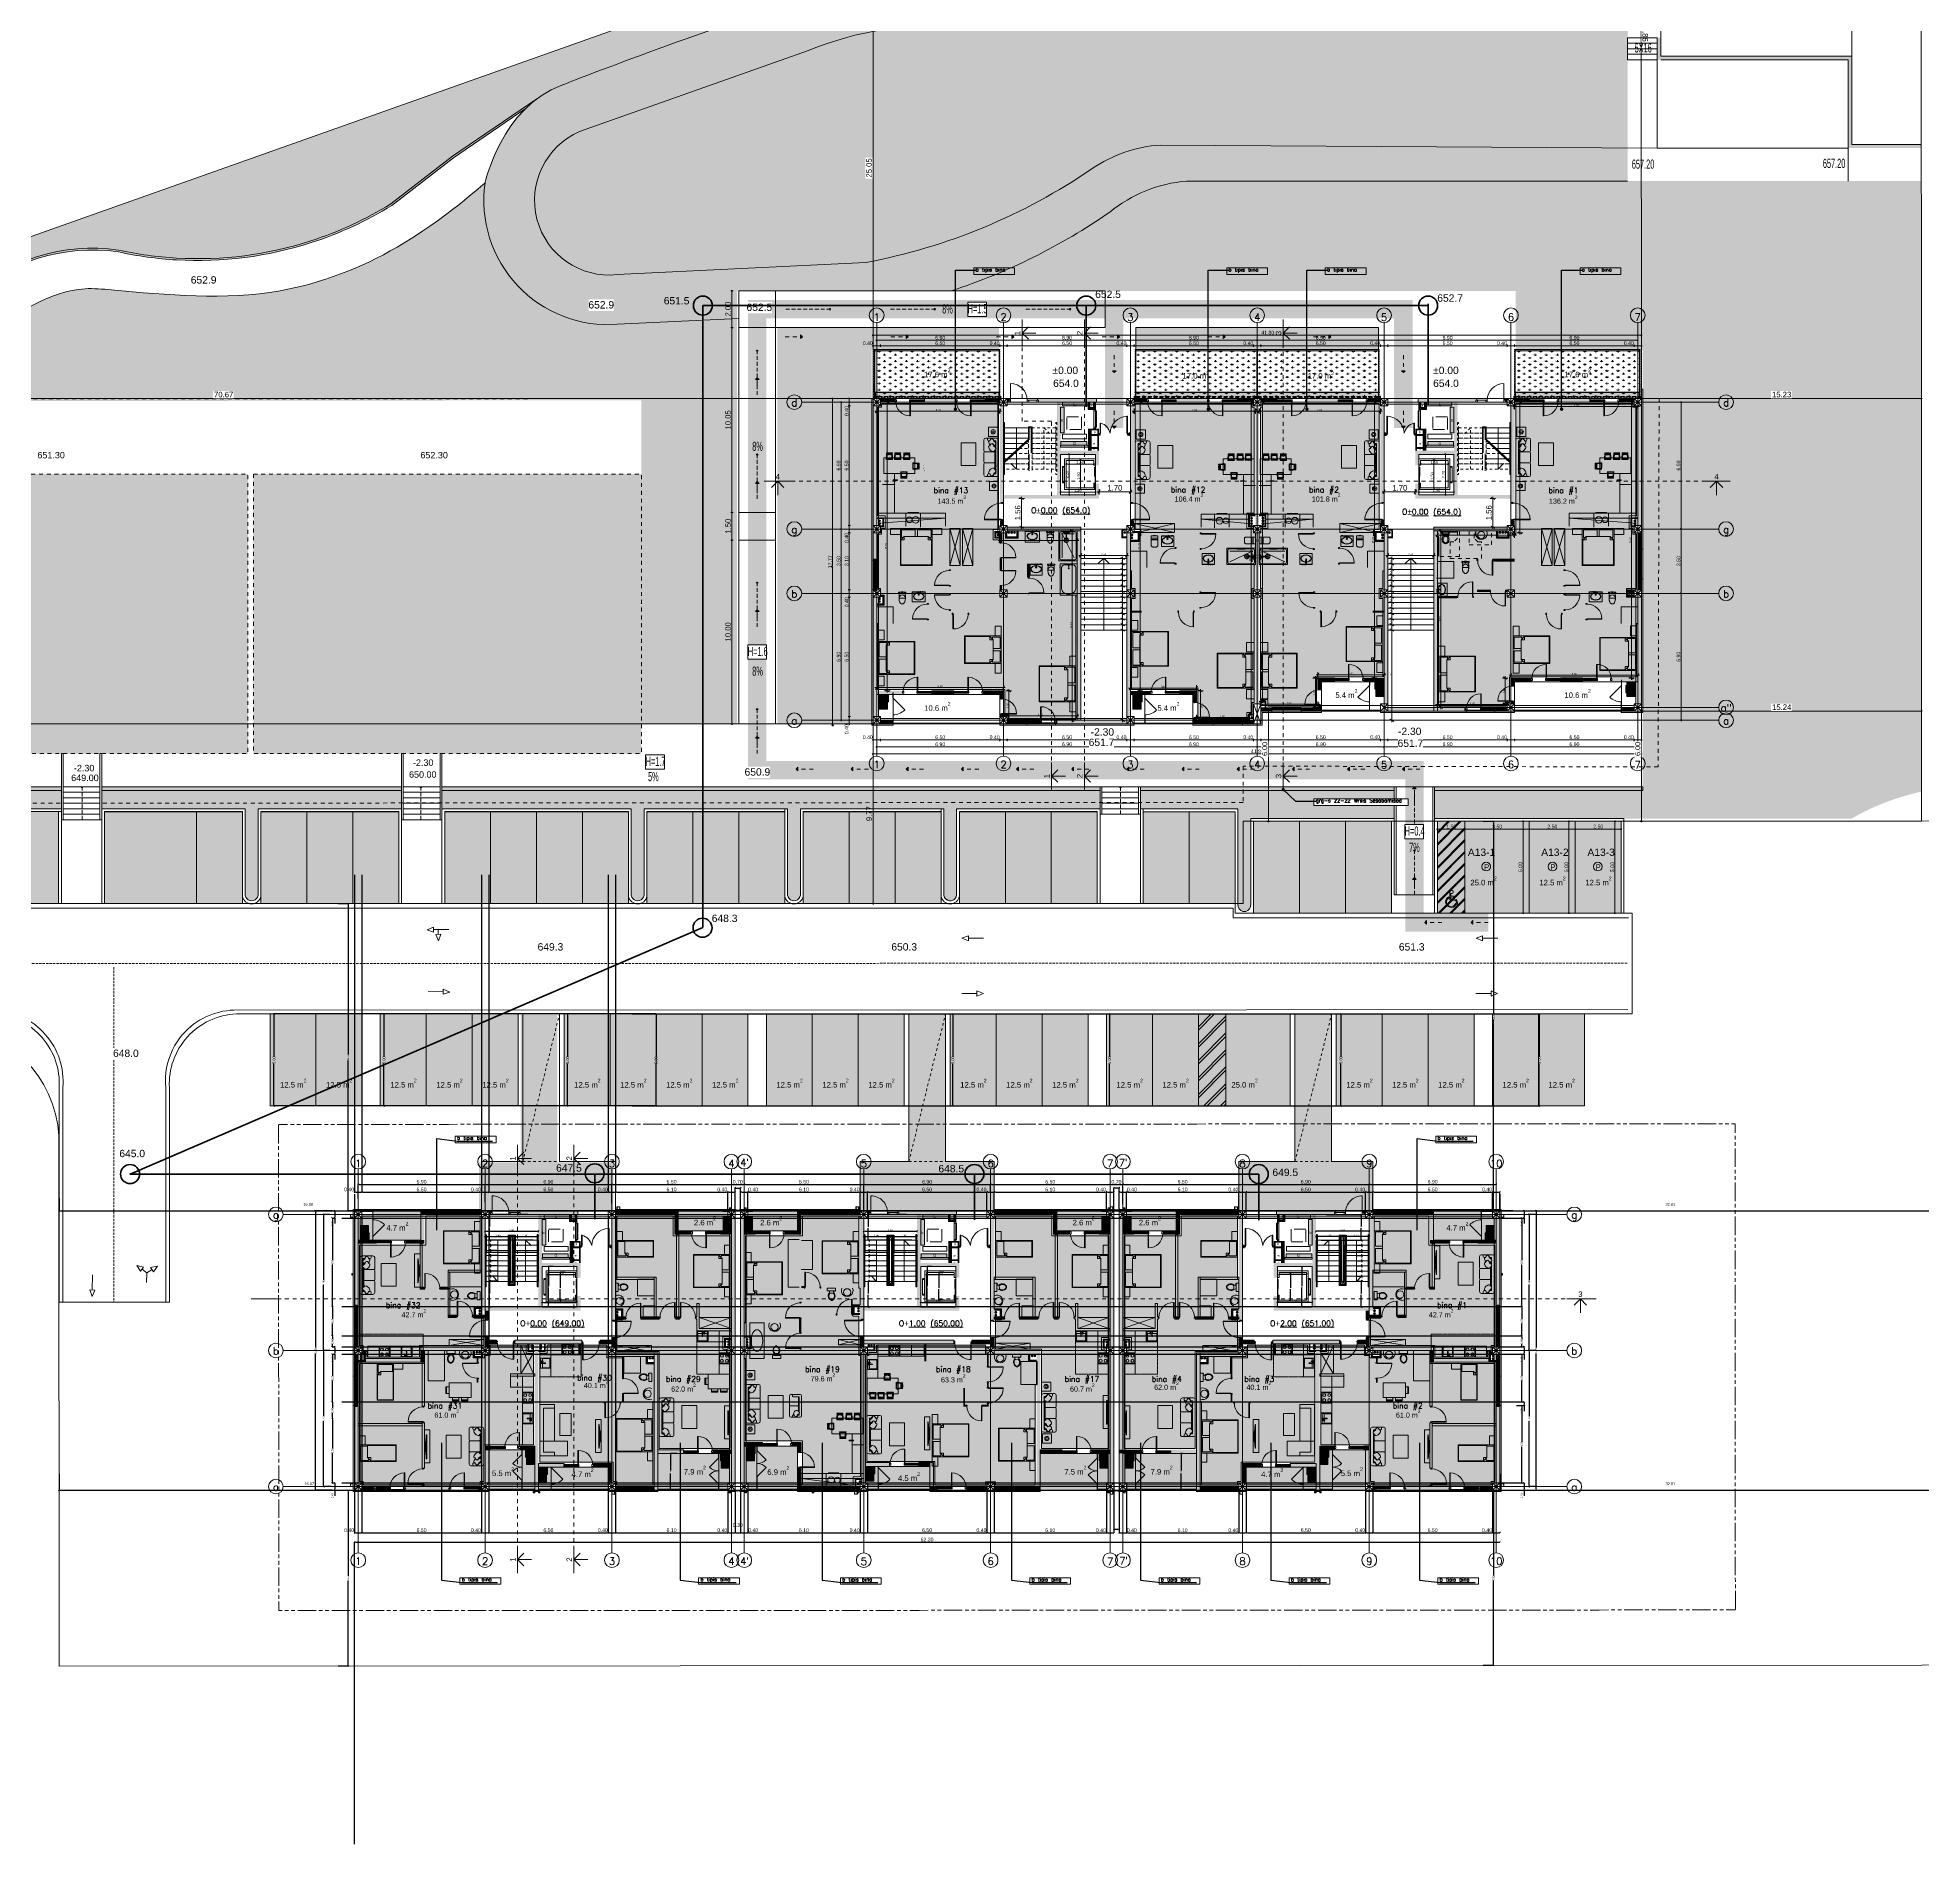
# Model space of a CAD drawing. Header units: millimetres. Extents: x 475616349 to 476941521, y 4620115302 to 4621446928.
# Drawn here: x 476452168 to 476554687, y 4620321239 to 4620419483 of the extents above; entities that cross this region are included whole.
import ezdxf

# ---------------------------------------------------------------- set-up
doc = ezdxf.new("R2010")
doc.units = ezdxf.units.MM
doc.header["$MEASUREMENT"] = 0
doc.set_wipeout_variables(frame=1)
for name, pattern in [('( Hidden )', [187.5, 125, -62.5]), ('ACAD_ISO02W100', [7.5, 6, -1.5]), ('AStair_dashed', [1800, 800, -1000]), ('dash fine 0_25', [0.5952, 0.2976, -0.2976]), ('DASHDOTX2', [1850, 500, -150, 200, -150, 200, -150, 500, 0]), ('Dashed', [423.333333, 211.666667, -211.666667]), ('Hidden Line', [317.5, 211.666667, -105.833333]), ('Long Dashed', [1058.333302, 634.99999, -423.333311]), ('Small Dashed', [282.222222, 141.111111, -141.111111]), ('Wipeout_Contour', [1000, 0, -1000])]:
    doc.linetypes.add(name, pattern=pattern)
for name, color, linetype, lineweight in [('0_Pen_No__2_Pen_No__7_Pen_No__2_Pen_No__7', 7, 'Continuous', 0), ('0_Pen_No__42_Pen_No__250_Pen_No__5', 5, 'Continuous', 0), ('0_Pen_No__6', 6, 'Continuous', 0), ('0_Pen_No__7_Pen_No__7_Pen_No__7', 7, 'Continuous', 0), ('0_Pen_No__8_Pen_No__7', 7, 'Continuous', 0), ('2D Drafting - General_Pen_No__1_Pen_No__7', 7, 'Continuous', 0), ('2D Drafting - General_Pen_No__1_Pen_No__7_Pen_No__7', 7, 'Continuous', 0), ('2D Drafting - General_Pen_No__250_Pen_No__2_Pen_No__250', 7, 'Continuous', 0), ('2D Drafting - General_Pen_No__250_Pen_No__2_Pen_No__7', 7, 'Continuous', 0), ('2D Drafting - General_Pen_No__250_Pen_No__7', 7, 'Continuous', 0), ('2D Drafting - General_Pen_No__250_Pen_No__7_Pen_No__154', 154, 'Continuous', 0), ('2D Drafting - General_Pen_No__250_Pen_No__7_Pen_No__250', 7, 'Continuous', 0), ('2D Drafting - General_Pen_No__250_Pen_No__7_Pen_No__4', 7, 'Continuous', 0), ('2D Drafting - General_Pen_No__250_Pen_No__7_Pen_No__7', 7, 'Continuous', 0), ('2D Drafting - General_Pen_No__7_Pen_No__250', 7, 'Continuous', 0), ('2D Drafting - General_Pen_No__7_Pen_No__7', 7, 'Continuous', 0), ('2D Drafting - General_Pen_No__7_Pen_No__7_Pen_No__7', 7, 'Continuous', 0), ('a-iataki_Pen_No__1_Pen_No__1', 1, 'Continuous', 0), ('Annotation - Text_Pen_No__7_Pen_No__142', 142, 'Continuous', 0), ('Annotation - Text_Pen_No__7_Pen_No__5', 5, 'Continuous', 0), ('Doors_Pen_No__7_Pen_No__7', 7, 'Continuous', 0), ('Doors_Pen_No__7_Pen_No__7_Pen_No__7', 7, 'Continuous', 0), ('G-Anno-Nplt_Pen_No__142', 142, 'Continuous', 0), ('G-Anno-Nplt_Pen_No__151', 151, 'Continuous', 0), ('G-Anno-Nplt_Pen_No__4', 7, 'Continuous', 0), ('G-Anno-Nplt_Pen_No__42', 250, 'Continuous', 0), ('G-Anno-Nplt_Pen_No__7', 7, 'Continuous', 0), ('gegmebi_Pen_No__1_Pen_No__7', 7, 'Continuous', 0), ('gegmebi_Pen_No__7_Pen_No__7', 7, 'Continuous', 0), ('Interior - Furniture _Pen_No__7', 7, 'Continuous', 0), ('kar-panjara_Pen_No__7_Pen_No__7_Pen_No__7', 7, 'Continuous', 0), ('New_--------AVEJI_MODZRAVI_Pen_No__7', 7, 'Continuous', 0), ('New_--------AVEJI_UDZRAVI_Pen_No__7', 7, 'Continuous', 0), ('New_._Pen_No__1', 1, 'Continuous', 0), ('New_._Pen_No__250', 7, 'Continuous', 0), ('New_._Pen_No__255', 255, 'Continuous', 0), ('New_._Pen_No__5', 5, 'Continuous', 0), ('New_._Pen_No__7', 7, 'Continuous', 0), ('New_004-КРАСНЫЕ_ОТМЕТКИ_Pen_No__4', 7, 'Continuous', 0), ('New_0_Pen_No__250_Pen_No__255', 255, 'Continuous', 0), ('New_0_Pen_No__250_Pen_No__7', 7, 'Continuous', 0), ('New_0_Pen_No__4', 7, 'Continuous', 0), ('New_0_Pen_No__5', 5, 'Continuous', 0), ('New_0_Pen_No__7', 7, 'Continuous', 0), ('New_2D Drafting - General_Pen_No__1', 1, 'Continuous', 0), ('New_2D Drafting - General_Pen_No__250_Pen_No__7_Pen_No__112', 112, 'Continuous', 0), ('New_2D Drafting - General_Pen_No__250_Pen_No__7_Pen_No__154', 154, 'Continuous', 0), ('New_2D Drafting - General_Pen_No__250_Pen_No__7_Pen_No__250', 7, 'Continuous', 0), ('New_2D Drafting - General_Pen_No__250_Pen_No__7_Pen_No__255', 255, 'Continuous', 0), ('New_2D Drafting - General_Pen_No__250_Pen_No__7_Pen_No__4', 7, 'Continuous', 0), ('New_2D Drafting - General_Pen_No__250_Pen_No__7_Pen_No__7', 7, 'Continuous', 0), ('New_2D Drafting - General_Pen_No__2_Pen_No__1', 1, 'Continuous', 0), ('New_2D Drafting - General_Pen_No__2_Pen_No__250', 7, 'Continuous', 0), ('New_2D Drafting - General_Pen_No__2_Pen_No__5', 5, 'Continuous', 0), ('New_2D Drafting - General_Pen_No__30_Pen_No__9_Pen_No__9_Pen_No__250', 7, 'Continuous', 0), ('New_2D Drafting - General_Pen_No__30_Pen_No__9_Pen_No__9_Pen_No__255', 255, 'Continuous', 0), ('New_2D Drafting - General_Pen_No__30_Pen_No__9_Pen_No__9_Pen_No__4', 7, 'Continuous', 0), ('New_2D Drafting - General_Pen_No__30_Pen_No__9_Pen_No__9_Pen_No__7', 7, 'Continuous', 0), ('New_2D Drafting - General_Pen_No__4', 7, 'Continuous', 0), ('New_Annotation - Text_Pen_No__1', 1, 'Continuous', 0), ('New_Annotation - Text_Pen_No__250', 7, 'Continuous', 0), ('New_aveji_Pen_No__7', 7, 'Continuous', 0), ('New_Car-Art_Pen_No__4', 7, 'Continuous', 0), ('New_Car-Art_Pen_No__40', 40, 'Continuous', 0), ('New_Doors_Pen_No__7_Pen_No__7_Pen_No__250', 7, 'Continuous', 0), ('New_G-Anno-Nplt_Pen_No__4', 7, 'Continuous', 0), ('New_G-Anno-Nplt_Pen_No__42', 250, 'Continuous', 0), ('New_gza_Pen_No__250', 7, 'Continuous', 0), ('New_gza_Pen_No__255', 255, 'Continuous', 0), ('New_Interior - Furniture _Pen_No__250', 7, 'Continuous', 0), ('New_Interior - Furniture _Pen_No__255', 255, 'Continuous', 0), ('New_New_0_Pen_No__41_Pen_No__7', 7, 'Continuous', 0), ('New_New_AUDIT_I_220901135917-1_Pen_No__12_Pen_No__42', 250, 'Continuous', 0), ('New_New_Interior - Furniture _Pen_No__41_Pen_No__7', 7, 'Continuous', 0), ('New_New_SAVELE_CONT-MNR_Pen_No__30_Pen_No__7', 7, 'Continuous', 0), ('New_piket_Pen_No__4', 7, 'Continuous', 0), ('New_R03_Nakveti_Pen_No__250', 7, 'Continuous', 0), ('New_R03_Nakveti_Pen_No__4', 7, 'Continuous', 0), ('New_reg_nak_Pen_No__250', 7, 'Continuous', 0), ('New_reg_nak_Pen_No__7', 7, 'Continuous', 0), ('New_shenobebi_Pen_No__1', 1, 'Continuous', 0), ('New_shenobebi_Pen_No__5', 5, 'Continuous', 0), ('New_shenobebi_Pen_No__7', 7, 'Continuous', 0), ('New_Structural - Bearing_Pen_No__1', 1, 'Continuous', 0), ('New_Structural - Bearing_Pen_No__250', 7, 'Continuous', 0), ('New_Structural - Bearing_Pen_No__4', 7, 'Continuous', 0), ('New_Structural - Bearing_Pen_No__7', 7, 'Continuous', 0), ('New_topo_NL (1)$0$SAVELE_CONT-MJR_Pen_No__250', 7, 'Continuous', 0), ('New_zoma_Pen_No__1', 1, 'Continuous', 0), ('New_zoma_Pen_No__4', 7, 'Continuous', 0), ('New_zoma_Pen_No__5_Pen_No__4', 7, 'Continuous', 0), ('New_ნავეთების კონტურები გრგ2_Pen_No__1', 1, 'Continuous', 0), ('New_საბავშვო მოედნები_Pen_No__250', 7, 'Continuous', 0), ('New_საბავშვო მოედნები_Pen_No__255', 255, 'Continuous', 0), ('New_საბავშვო მოედნები_Pen_No__4', 7, 'Continuous', 0), ('New_საბავშვო მოედნები_Pen_No__7', 7, 'Continuous', 0), ('New_საბავშვო მოედნები_Pen_No__8', 8, 'Continuous', 0), ('shaxtebi da milebi_Pen_No__1_Pen_No__1_Pen_No__1', 1, 'Continuous', 0), ('shaxtebi da milebi_Pen_No__1_Pen_No__1_Pen_No__250', 7, 'Continuous', 0), ('shaxtebi da milebi_Pen_No__5_Pen_No__5_Pen_No__250', 7, 'Continuous', 0), ('zoma_Pen_No__142', 142, 'Continuous', 0), ('zoma_Pen_No__4', 7, 'Continuous', 0), ('zoma_Pen_No__5_Pen_No__5', 5, 'Continuous', 0), ('საბავშვო მოედნები_Pen_No__7', 7, 'Continuous', 0)]:
    doc.layers.add(name, color=color, linetype=linetype, lineweight=lineweight)
for name, color, linetype, lineweight, true_color in [('0_Pen_No__8_Pen_No__11', 7, 'Continuous', 0, 0x636466), ('gegmebi_Pen_No__7_Pen_No__252', 7, 'Continuous', 0, 0x666666), ('New_-------MISACVDOMOBIS_GEGMA_Pen_No__251', 7, 'Continuous', 0, 0x656565), ('New_--aveji_Pen_No__251', 7, 'Continuous', 0, 0x656565), ('New_004-КРАСНЫЕ_ОТМЕТКИ_Pen_No__12', 7, 'Continuous', 0, 0x939598), ('New_0_Pen_No__26', 7, 'Continuous', 0, 0x719730), ('New_2D Drafting - General_Pen_No__250_Pen_No__17', 7, 'Continuous', 0, 0xa68068), ('New_2D Drafting - General_Pen_No__250_Pen_No__7_Pen_No__15', 7, 'Continuous', 0, 0xf8d731), ('New_2D Drafting - General_Pen_No__250_Pen_No__7_Pen_No__20', 7, 'Continuous', 0, 0xc7c8ca), ('New_New_004-КРАСНЫЕ_ОТМЕТКИ_Pen_No__12_Pen_No__12', 7, 'Continuous', 0, 0x939598), ('New_საბავშვო მოედნები_Pen_No__12', 7, 'Continuous', 0, 0x939598), ('New_საბავშვო მოედნები_Pen_No__21', 7, 'Continuous', 0, 0x8a7e75), ('New_საბავშვო მოედნები_Pen_No__249', 7, 'Continuous', 0, 0x581317), ('New_საბავშვო მოედნები_Pen_No__252', 7, 'Continuous', 0, 0x666666), ('New_საბავშვო მოედნები_Pen_No__26', 7, 'Continuous', 0, 0x719730), ('shaxtebi da milebi_Pen_No__1_Pen_No__1_Pen_No__252', 7, 'Continuous', 0, 0x666666), ('shaxtebi da milebi_Pen_No__5_Pen_No__250_Pen_No__252', 7, 'Continuous', 0, 0x666666), ('shaxtebi da milebi_Pen_No__5_Pen_No__5_Pen_No__252', 7, 'Continuous', 0, 0x666666)]:
    doc.layers.add(name, color=color, linetype=linetype, lineweight=lineweight, true_color=true_color)
for name, color, linetype in [('New_Car-Art', 7, 'Continuous'), ('New_R03_Nakveti', 7, 'Continuous'), ('New_zoma', 7, 'Continuous'), ('New_საბავშვო მოედნები', 7, 'Continuous'), ('zoma', 7, 'Continuous')]:
    doc.layers.add(name, color=color, linetype=linetype)
doc.styles.add('GENERATED_STYLE_1', font='arial.ttf')
doc.styles.add('GENERATED_STYLE_2', font='arial.ttf')
doc.styles.add('GENERATED_STYLE_3', font='arialbd.ttf')
doc.styles.add('GENERATED_STYLE_7', font='arialbd.ttf')
doc.dimstyles.new('GENERATED_STYLE__1', dxfattribs={"dimtxt": 200, "dimasz": 64.421331, "dimexe": 0.18, "dimexo": 3, "dimgap": 0.09, "dimtad": 1, "dimtih": 1, "dimtoh": 1, "dimlfac": 0.001, "dimzin": 0, "dimdsep": 46, "dimtxsty": 'GENERATED_STYLE_2', "dimblk": 'ARROWHEAD_2', "dimblk1": 'ARROWHEAD_2', "dimblk2": 'ARROWHEAD_2', "dimcen": 0.09, "dimclrd": 142, "dimclre": 142, "dimclrt": 142, "dimadec": 0, "dimazin": 0, "dimtfac": 1, "dimtdec": 4, "dimtmove": 0, "dimatfit": 3, "dimfxl": 1, "dimtolj": 1, "dimtzin": 0, "dimarcsym": 0})
doc.dimstyles.new('GENERATED_STYLE__10', dxfattribs={"dimtxt": 100, "dimasz": 68.640772, "dimexe": 0.18, "dimexo": 900, "dimgap": 0.09, "dimtad": 1, "dimtih": 1, "dimtoh": 1, "dimlfac": 0.001, "dimzin": 0, "dimdsep": 46, "dimtxsty": 'GENERATED_STYLE_2', "dimblk": 'ARROWHEAD_2', "dimblk1": 'ARROWHEAD_2', "dimblk2": 'ARROWHEAD_2', "dimcen": 0.09, "dimclrd": 7, "dimclre": 7, "dimclrt": 7, "dimadec": 0, "dimazin": 0, "dimtfac": 1, "dimtdec": 4, "dimtmove": 0, "dimatfit": 3, "dimfxl": 1, "dimtolj": 1, "dimtzin": 0, "dimarcsym": 0})
doc.dimstyles.new('GENERATED_STYLE__12', dxfattribs={"dimtxt": 150, "dimasz": 68.640772, "dimexe": 0.18, "dimexo": 900, "dimgap": 0.09, "dimtad": 1, "dimlfac": 0.001, "dimzin": 0, "dimdsep": 46, "dimtxsty": 'GENERATED_STYLE_2', "dimblk": 'ARROWHEAD_2', "dimblk1": 'ARROWHEAD_2', "dimblk2": 'ARROWHEAD_2', "dimcen": 0.09, "dimclrd": 7, "dimclre": 7, "dimclrt": 7, "dimadec": 0, "dimazin": 0, "dimtfac": 1, "dimtdec": 4, "dimtmove": 2, "dimatfit": 3, "dimfxl": 1, "dimtolj": 1, "dimtzin": 0, "dimarcsym": 0})
doc.dimstyles.new('GENERATED_STYLE__15', dxfattribs={"dimtxt": 150, "dimasz": 64.421331, "dimexe": 0.18, "dimexo": 3, "dimgap": 0.09, "dimtad": 1, "dimlfac": 0.001, "dimzin": 0, "dimdsep": 46, "dimtxsty": 'GENERATED_STYLE_2', "dimblk": 'ARROWHEAD_2', "dimblk1": 'ARROWHEAD_2', "dimblk2": 'ARROWHEAD_2', "dimcen": 0.09, "dimclrd": 142, "dimclre": 142, "dimclrt": 142, "dimadec": 0, "dimazin": 0, "dimtfac": 1, "dimtdec": 4, "dimtmove": 0, "dimatfit": 3, "dimfxl": 1, "dimtolj": 1, "dimtzin": 0, "dimarcsym": 0})
doc.dimstyles.new('GENERATED_STYLE__17', dxfattribs={"dimtxt": 50, "dimasz": 38, "dimexe": 0.18, "dimexo": 3, "dimgap": 0.09, "dimtad": 1, "dimtih": 1, "dimtoh": 1, "dimlfac": 0.001, "dimzin": 0, "dimdsep": 46, "dimtxsty": 'GENERATED_STYLE_2', "dimblk": 'ARROWHEAD_2', "dimblk1": 'ARROWHEAD_2', "dimblk2": 'ARROWHEAD_2', "dimcen": 0.09, "dimclrd": 142, "dimclre": 142, "dimclrt": 142, "dimadec": 0, "dimazin": 0, "dimtfac": 1, "dimtdec": 4, "dimtmove": 0, "dimatfit": 3, "dimfxl": 1, "dimtolj": 1, "dimtzin": 0, "dimarcsym": 0})
doc.dimstyles.new('GENERATED_STYLE__2', dxfattribs={"dimtxt": 200, "dimasz": 64.421331, "dimexe": 0.18, "dimexo": 3, "dimgap": 0.09, "dimtad": 1, "dimlfac": 0.001, "dimzin": 0, "dimdsep": 46, "dimtxsty": 'GENERATED_STYLE_2', "dimblk": 'ARROWHEAD_2', "dimblk1": 'ARROWHEAD_2', "dimblk2": 'ARROWHEAD_2', "dimcen": 0.09, "dimclrd": 142, "dimclre": 142, "dimclrt": 142, "dimadec": 0, "dimazin": 0, "dimtfac": 1, "dimtdec": 4, "dimtmove": 0, "dimatfit": 3, "dimfxl": 1, "dimtolj": 1, "dimtzin": 0, "dimarcsym": 0})
doc.dimstyles.new('GENERATED_STYLE__20', dxfattribs={"dimtxt": 50, "dimasz": 38, "dimexe": 0.18, "dimexo": 3, "dimgap": 0.09, "dimtad": 1, "dimlfac": 0.001, "dimzin": 0, "dimdsep": 46, "dimtxsty": 'GENERATED_STYLE_1', "dimblk": 'ARROWHEAD_2', "dimblk1": 'ARROWHEAD_2', "dimblk2": 'ARROWHEAD_2', "dimcen": 0.09, "dimclrd": 7, "dimclre": 7, "dimclrt": 7, "dimadec": 0, "dimazin": 0, "dimtfac": 1, "dimtdec": 4, "dimtmove": 0, "dimatfit": 3, "dimfxl": 1, "dimtolj": 1, "dimtzin": 0, "dimarcsym": 0})
doc.dimstyles.new('GENERATED_STYLE__25', dxfattribs={"dimtxt": 20, "dimasz": 64.421331, "dimexe": 0.18, "dimexo": 3, "dimgap": 0.09, "dimtad": 1, "dimlfac": 0.001, "dimzin": 0, "dimdsep": 46, "dimtxsty": 'GENERATED_STYLE_1', "dimblk": 'ARROWHEAD_2', "dimblk1": 'ARROWHEAD_2', "dimblk2": 'ARROWHEAD_2', "dimcen": 0.09, "dimclrd": 7, "dimclre": 7, "dimclrt": 7, "dimadec": 0, "dimazin": 0, "dimtfac": 1, "dimtdec": 4, "dimtmove": 0, "dimatfit": 3, "dimfxl": 1, "dimtolj": 1, "dimtzin": 0, "dimarcsym": 0})
doc.dimstyles.new('GENERATED_STYLE__27', dxfattribs={"dimtxt": 150, "dimasz": 64.421331, "dimexe": 0.18, "dimexo": 3, "dimgap": 0.09, "dimtad": 1, "dimtih": 1, "dimtoh": 1, "dimlfac": 0.001, "dimzin": 0, "dimdsep": 46, "dimtxsty": 'GENERATED_STYLE_2', "dimblk": 'ARROWHEAD_2', "dimblk1": 'ARROWHEAD_2', "dimblk2": 'ARROWHEAD_2', "dimcen": 0.09, "dimclrd": 142, "dimclre": 142, "dimclrt": 142, "dimadec": 0, "dimazin": 0, "dimtfac": 1, "dimtdec": 4, "dimtmove": 0, "dimatfit": 3, "dimfxl": 1, "dimtolj": 1, "dimtzin": 0, "dimarcsym": 0})
doc.dimstyles.new('GENERATED_STYLE__28', dxfattribs={"dimtxt": 150, "dimasz": 64.421331, "dimexe": 0.18, "dimexo": 3, "dimgap": 0.09, "dimtad": 1, "dimlfac": 0.001, "dimzin": 0, "dimdsep": 46, "dimtxsty": 'GENERATED_STYLE_2', "dimblk": 'ARROWHEAD_2', "dimblk1": 'ARROWHEAD_2', "dimblk2": 'ARROWHEAD_2', "dimcen": 0.09, "dimclrd": 142, "dimclre": 142, "dimclrt": 142, "dimadec": 0, "dimazin": 0, "dimtfac": 1, "dimtdec": 4, "dimtmove": 2, "dimatfit": 3, "dimfxl": 1, "dimtolj": 1, "dimtzin": 0, "dimarcsym": 0})
doc.dimstyles.new('GENERATED_STYLE__29', dxfattribs={"dimtxt": 80.000001, "dimasz": 38, "dimexe": 0.18, "dimexo": 3, "dimgap": 0.09, "dimtad": 1, "dimlfac": 0.001, "dimzin": 0, "dimdsep": 46, "dimtxsty": 'GENERATED_STYLE_2', "dimblk": 'ARROWHEAD_2', "dimblk1": 'ARROWHEAD_2', "dimblk2": 'ARROWHEAD_2', "dimcen": 0.09, "dimclrd": 142, "dimclre": 142, "dimclrt": 142, "dimadec": 0, "dimazin": 0, "dimtfac": 1, "dimtdec": 4, "dimtmove": 0, "dimatfit": 3, "dimfxl": 1, "dimtolj": 1, "dimtzin": 0, "dimarcsym": 0})
doc.dimstyles.new('GENERATED_STYLE__3', dxfattribs={"dimtxt": 200, "dimasz": 64.421331, "dimexe": 0.18, "dimexo": 3, "dimgap": 0.09, "dimtad": 1, "dimtih": 1, "dimtoh": 1, "dimlfac": 0.001, "dimzin": 0, "dimdsep": 46, "dimtxsty": 'GENERATED_STYLE_2', "dimblk": 'ARROWHEAD_2', "dimblk1": 'ARROWHEAD_2', "dimblk2": 'ARROWHEAD_2', "dimcen": 0.09, "dimclrd": 142, "dimclre": 142, "dimclrt": 142, "dimadec": 0, "dimazin": 0, "dimtfac": 1, "dimtdec": 4, "dimtmove": 2, "dimatfit": 3, "dimfxl": 1, "dimtolj": 1, "dimtzin": 0, "dimarcsym": 0})
doc.dimstyles.new('GENERATED_STYLE__30', dxfattribs={"dimtxt": 300, "dimasz": 64.421331, "dimexe": 0.18, "dimexo": 3, "dimgap": 0.09, "dimtad": 1, "dimlfac": 0.001, "dimzin": 0, "dimdsep": 46, "dimtxsty": 'GENERATED_STYLE_1', "dimblk": 'ARROWHEAD_2', "dimblk1": 'ARROWHEAD_2', "dimblk2": 'ARROWHEAD_2', "dimcen": 0.09, "dimclrd": 7, "dimclre": 7, "dimclrt": 7, "dimadec": 0, "dimazin": 0, "dimtfac": 1, "dimtdec": 4, "dimtmove": 0, "dimatfit": 3, "dimfxl": 1, "dimtolj": 1, "dimtzin": 0, "dimarcsym": 0})
doc.dimstyles.new('GENERATED_STYLE__31', dxfattribs={"dimtxt": 200, "dimasz": 64.421331, "dimexe": 0.18, "dimexo": 3, "dimgap": 0.09, "dimtad": 1, "dimtih": 1, "dimtoh": 1, "dimlfac": 0.001, "dimzin": 0, "dimdsep": 46, "dimtxsty": 'GENERATED_STYLE_2', "dimblk": 'ARROWHEAD_2', "dimblk1": 'ARROWHEAD_2', "dimblk2": 'ARROWHEAD_2', "dimcen": 0.09, "dimclrd": 7, "dimclre": 7, "dimclrt": 7, "dimadec": 0, "dimazin": 0, "dimtfac": 1, "dimtdec": 4, "dimtmove": 0, "dimatfit": 3, "dimfxl": 1, "dimtolj": 1, "dimtzin": 0, "dimarcsym": 0})
doc.dimstyles.new('GENERATED_STYLE__32', dxfattribs={"dimtxt": 200, "dimasz": 64.421331, "dimexe": 0.18, "dimexo": 3, "dimgap": 0.09, "dimtad": 1, "dimlfac": 0.001, "dimzin": 0, "dimdsep": 46, "dimtxsty": 'GENERATED_STYLE_2', "dimblk": 'ARROWHEAD_2', "dimblk1": 'ARROWHEAD_2', "dimblk2": 'ARROWHEAD_2', "dimcen": 0.09, "dimclrd": 7, "dimclre": 7, "dimclrt": 7, "dimadec": 0, "dimazin": 0, "dimtfac": 1, "dimtdec": 4, "dimtmove": 0, "dimatfit": 3, "dimfxl": 1, "dimtolj": 1, "dimtzin": 0, "dimarcsym": 0})
doc.dimstyles.new('GENERATED_STYLE__33', dxfattribs={"dimtxt": 300, "dimasz": 64.421331, "dimexe": 0.18, "dimexo": 3, "dimgap": 0.09, "dimtad": 1, "dimlfac": 0.001, "dimzin": 0, "dimdsep": 46, "dimtxsty": 'GENERATED_STYLE_1', "dimblk": 'ARROWHEAD_2', "dimblk1": 'ARROWHEAD_2', "dimblk2": 'ARROWHEAD_2', "dimcen": 0.09, "dimclrd": 1, "dimclre": 1, "dimclrt": 1, "dimadec": 0, "dimazin": 0, "dimtfac": 1, "dimtdec": 4, "dimtmove": 0, "dimatfit": 3, "dimfxl": 1, "dimtolj": 1, "dimtzin": 0, "dimarcsym": 0})
doc.dimstyles.new('GENERATED_STYLE__34', dxfattribs={"dimtxt": 300, "dimasz": 64.421331, "dimexe": 0.18, "dimexo": 3, "dimgap": 0.09, "dimtad": 1, "dimtih": 1, "dimtoh": 1, "dimlfac": 0.001, "dimzin": 0, "dimdsep": 46, "dimtxsty": 'GENERATED_STYLE_1', "dimblk": 'ARROWHEAD_2', "dimblk1": 'ARROWHEAD_2', "dimblk2": 'ARROWHEAD_2', "dimcen": 0.09, "dimclrd": 1, "dimclre": 1, "dimclrt": 1, "dimadec": 0, "dimazin": 0, "dimtfac": 1, "dimtdec": 4, "dimtmove": 0, "dimatfit": 3, "dimfxl": 1, "dimtolj": 1, "dimtzin": 0, "dimarcsym": 0})
doc.dimstyles.new('GENERATED_STYLE__37', dxfattribs={"dimtxt": 300, "dimasz": 152, "dimexe": 0.18, "dimexo": 3, "dimgap": 0.09, "dimtad": 1, "dimtih": 1, "dimtoh": 1, "dimlfac": 0.001, "dimzin": 0, "dimdsep": 46, "dimtxsty": 'GENERATED_STYLE_2', "dimblk": 'ARROWHEAD_2', "dimblk1": 'ARROWHEAD_2', "dimblk2": 'ARROWHEAD_2', "dimcen": 0.09, "dimclrd": 7, "dimclre": 7, "dimclrt": 7, "dimadec": 0, "dimazin": 0, "dimtfac": 1, "dimtdec": 4, "dimtmove": 0, "dimatfit": 3, "dimfxl": 1, "dimtolj": 1, "dimtzin": 0, "dimarcsym": 0})
doc.dimstyles.new('GENERATED_STYLE__38', dxfattribs={"dimtxt": 300, "dimasz": 152, "dimexe": 0.18, "dimexo": 3, "dimgap": 0.09, "dimtad": 1, "dimlfac": 0.001, "dimzin": 0, "dimdsep": 46, "dimtxsty": 'GENERATED_STYLE_2', "dimblk": 'ARROWHEAD_2', "dimblk1": 'ARROWHEAD_2', "dimblk2": 'ARROWHEAD_2', "dimcen": 0.09, "dimclrd": 7, "dimclre": 7, "dimclrt": 7, "dimadec": 0, "dimazin": 0, "dimtfac": 1, "dimtdec": 4, "dimtmove": 0, "dimatfit": 3, "dimfxl": 1, "dimtolj": 1, "dimtzin": 0, "dimarcsym": 0})
doc.dimstyles.new('GENERATED_STYLE__41', dxfattribs={"dimtxt": 100, "dimasz": 152, "dimexe": 0.18, "dimexo": 3, "dimgap": 0.09, "dimtad": 1, "dimtih": 1, "dimtoh": 1, "dimlfac": 0.001, "dimzin": 0, "dimdsep": 46, "dimtxsty": 'GENERATED_STYLE_2', "dimblk": 'ARROWHEAD_2', "dimblk1": 'ARROWHEAD_2', "dimblk2": 'ARROWHEAD_2', "dimcen": 0.09, "dimclrd": 7, "dimclre": 7, "dimclrt": 7, "dimadec": 0, "dimazin": 0, "dimtfac": 1, "dimtdec": 4, "dimtmove": 0, "dimatfit": 3, "dimfxl": 1, "dimtolj": 1, "dimtzin": 0, "dimarcsym": 0})
doc.dimstyles.new('GENERATED_STYLE__42', dxfattribs={"dimtxt": 50, "dimasz": 152, "dimexe": 0.18, "dimexo": 3, "dimgap": 0.09, "dimtad": 1, "dimlfac": 0.001, "dimzin": 0, "dimdsep": 46, "dimtxsty": 'GENERATED_STYLE_2', "dimblk": 'ARROWHEAD_2', "dimblk1": 'ARROWHEAD_2', "dimblk2": 'ARROWHEAD_2', "dimcen": 0.09, "dimclrd": 7, "dimclre": 7, "dimclrt": 7, "dimadec": 0, "dimazin": 0, "dimtfac": 1, "dimtdec": 4, "dimtmove": 0, "dimatfit": 3, "dimfxl": 1, "dimtolj": 1, "dimtzin": 0, "dimarcsym": 0})
doc.dimstyles.new('GENERATED_STYLE__43', dxfattribs={"dimtxt": 100, "dimasz": 152, "dimexe": 0.18, "dimexo": 3, "dimgap": 0.09, "dimtad": 1, "dimlfac": 0.001, "dimzin": 0, "dimdsep": 46, "dimtxsty": 'GENERATED_STYLE_2', "dimblk": 'ARROWHEAD_2', "dimblk1": 'ARROWHEAD_2', "dimblk2": 'ARROWHEAD_2', "dimcen": 0.09, "dimclrd": 7, "dimclre": 7, "dimclrt": 7, "dimadec": 0, "dimazin": 0, "dimtfac": 1, "dimtdec": 4, "dimtmove": 0, "dimatfit": 3, "dimfxl": 1, "dimtolj": 1, "dimtzin": 0, "dimarcsym": 0})
doc.dimstyles.new('GENERATED_STYLE__47', dxfattribs={"dimtxt": 0.18, "dimasz": 364.8, "dimexe": 0.18, "dimexo": 0.0625, "dimgap": 0.09, "dimtad": 0, "dimtih": 1, "dimtoh": 1, "dimdec": 4, "dimzin": 0, "dimdsep": 46, "dimcen": 0.09, "dimadec": 0, "dimazin": 0, "dimtfac": 1, "dimtdec": 4, "dimtmove": 0, "dimatfit": 3, "dimldrblk": 'ARROWHEAD_11', "dimfxl": 1, "dimtolj": 1, "dimtzin": 0, "dimarcsym": 0})
doc.dimstyles.new('GENERATED_STYLE__5', dxfattribs={"dimtxt": 100, "dimasz": 68.640772, "dimexe": 0.18, "dimexo": 0.0625, "dimgap": 0.09, "dimtad": 1, "dimlfac": 0.001, "dimzin": 0, "dimdsep": 46, "dimtxsty": 'GENERATED_STYLE_2', "dimblk": 'ARROWHEAD_2', "dimblk1": 'ARROWHEAD_2', "dimblk2": 'ARROWHEAD_2', "dimcen": 0.09, "dimse1": 1, "dimse2": 1, "dimclrd": 142, "dimclre": 142, "dimclrt": 142, "dimadec": 0, "dimazin": 0, "dimtfac": 1, "dimtdec": 4, "dimtmove": 0, "dimatfit": 3, "dimfxl": 1, "dimtolj": 1, "dimtzin": 0, "dimarcsym": 0})
doc.dimstyles.new('GENERATED_STYLE__53', dxfattribs={"dimtxt": 279.999995, "dimasz": 64.421331, "dimexe": 0.18, "dimexo": 3, "dimgap": 0.09, "dimtad": 1, "dimlfac": 0.001, "dimzin": 0, "dimdsep": 46, "dimtxsty": 'GENERATED_STYLE_1', "dimblk": 'ARROWHEAD_2', "dimblk1": 'ARROWHEAD_2', "dimblk2": 'ARROWHEAD_2', "dimcen": 0.09, "dimclrd": 1, "dimclre": 1, "dimclrt": 1, "dimadec": 0, "dimazin": 0, "dimtfac": 1, "dimtdec": 4, "dimtmove": 2, "dimatfit": 3, "dimfxl": 1, "dimtolj": 1, "dimtzin": 0, "dimarcsym": 0})
doc.dimstyles.new('GENERATED_STYLE__6', dxfattribs={"dimtxt": 30.000001, "dimasz": 38, "dimexe": 0.18, "dimexo": 3, "dimgap": 0.09, "dimtad": 1, "dimlfac": 0.001, "dimzin": 0, "dimdsep": 46, "dimtxsty": 'GENERATED_STYLE_2', "dimblk": 'ARROWHEAD_2', "dimblk1": 'ARROWHEAD_2', "dimblk2": 'ARROWHEAD_2', "dimcen": 0.09, "dimclrd": 142, "dimclre": 142, "dimclrt": 142, "dimadec": 0, "dimazin": 0, "dimtfac": 1, "dimtdec": 4, "dimtmove": 0, "dimatfit": 3, "dimfxl": 1, "dimtolj": 1, "dimtzin": 0, "dimarcsym": 0})
doc.dimstyles.new('GENERATED_STYLE__7', dxfattribs={"dimtxt": 30.000001, "dimasz": 38, "dimexe": 0.18, "dimexo": 3, "dimgap": 0.09, "dimtad": 1, "dimtih": 1, "dimtoh": 1, "dimlfac": 0.001, "dimzin": 0, "dimdsep": 46, "dimtxsty": 'GENERATED_STYLE_2', "dimblk": 'ARROWHEAD_2', "dimblk1": 'ARROWHEAD_2', "dimblk2": 'ARROWHEAD_2', "dimcen": 0.09, "dimclrd": 142, "dimclre": 142, "dimclrt": 142, "dimadec": 0, "dimazin": 0, "dimtfac": 1, "dimtdec": 4, "dimtmove": 0, "dimatfit": 3, "dimfxl": 1, "dimtolj": 1, "dimtzin": 0, "dimarcsym": 0})
doc.dimstyles.new('GENERATED_STYLE__8', dxfattribs={"dimtxt": 60.000002, "dimasz": 38, "dimexe": 0.18, "dimexo": 3, "dimgap": 0.09, "dimtad": 1, "dimlfac": 0.001, "dimzin": 0, "dimdsep": 46, "dimtxsty": 'GENERATED_STYLE_2', "dimblk": 'ARROWHEAD_2', "dimblk1": 'ARROWHEAD_2', "dimblk2": 'ARROWHEAD_2', "dimcen": 0.09, "dimclrd": 142, "dimclre": 142, "dimclrt": 142, "dimadec": 0, "dimazin": 0, "dimtfac": 1, "dimtdec": 4, "dimtmove": 0, "dimatfit": 3, "dimfxl": 1, "dimtolj": 1, "dimtzin": 0, "dimarcsym": 0})
doc.dimstyles.new('GENERATED_STYLE__9', dxfattribs={"dimtxt": 100, "dimasz": 68.640772, "dimexe": 0.18, "dimexo": 900, "dimgap": 0.09, "dimtad": 1, "dimlfac": 0.001, "dimzin": 0, "dimdsep": 46, "dimtxsty": 'GENERATED_STYLE_2', "dimblk": 'ARROWHEAD_2', "dimblk1": 'ARROWHEAD_2', "dimblk2": 'ARROWHEAD_2', "dimcen": 0.09, "dimclrd": 7, "dimclre": 7, "dimclrt": 7, "dimadec": 0, "dimazin": 0, "dimtfac": 1, "dimtdec": 4, "dimtmove": 0, "dimatfit": 3, "dimfxl": 1, "dimtolj": 1, "dimtzin": 0, "dimarcsym": 0})
pattern_1 = [(90, (476577134.1, 4620325125.74), (-600, 0), [86.6025, -259.8076]), (90, (476577434.1, 4620325298.95), (-600, 0), [86.6025, -259.8076]), (30, (476577134.1, 4620325125.74), (-300, 519.6152), [86.6025, -259.8076]), (30, (476577134.1, 4620325472.15), (-300, 519.6152), [86.6025, -259.8076]), (150, (476577134.1, 4620325125.74), (300, 519.6152), [86.6025, -259.8076]), (150, (476577134.1, 4620325472.15), (300, 519.6152), [86.6025, -259.8076])]

# ---------------------------------------------------------------- blocks, each defined once
blk = doc.blocks.new('Line_14', base_point=(476511069.255146, 4620377252.269244))
at = {"layer": 'New_საბავშვო მოედნები_Pen_No__250', "color": 7, "linetype": 'Hidden Line', "lineweight": 0}
blk.add_line((476511069.255146, 4620377252.269244), (476511069.255146, 4620378702.269244), dxfattribs=at)
at = {"layer": 'New_საბავშვო მოედნები_Pen_No__252', "color": 251, "linetype": 'Continuous', "lineweight": 0, "true_color": 0x666666}
for p, q in [((476511069.255146, 4620378752.269244), (476511019.255146, 4620378702.269244)), ((476511119.255146, 4620378702.269244), (476511019.255146, 4620378702.269244)), ((476511069.255146, 4620378752.269244), (476511119.255146, 4620378702.269244))]:
    blk.add_line(p, q, dxfattribs=at)
blk = doc.blocks.new('Line_15', base_point=(476527057, 4620372872))
at = {"layer": 'New_საბავშვო მოედნები_Pen_No__250', "color": 7, "linetype": 'Hidden Line', "lineweight": 0}
blk.add_line((476527057, 4620372872), (476527057, 4620375266), dxfattribs=at)
at = {"layer": 'New_საბავშვო მოედნები_Pen_No__252', "color": 251, "linetype": 'Continuous', "lineweight": 0, "true_color": 0x666666}
for p, q in [((476527057, 4620375316), (476527007, 4620375266)), ((476527107, 4620375266), (476527007, 4620375266)), ((476527057, 4620375316), (476527107, 4620375266))]:
    blk.add_line(p, q, dxfattribs=at)
blk = doc.blocks.new('Line_16', base_point=(476473007, 4620376952))
at = {"layer": 'New_საბავშვო მოედნები_Pen_No__250', "color": 7, "linetype": 'Hidden Line', "lineweight": 0}
blk.add_line((476473007, 4620376952), (476473007, 4620378702), dxfattribs=at)
at = {"layer": 'New_საბავშვო მოედნები_Pen_No__252', "color": 251, "linetype": 'Continuous', "lineweight": 0, "true_color": 0x666666}
for p, q in [((476473007, 4620378752), (476472957, 4620378702)), ((476473057, 4620378702), (476472957, 4620378702)), ((476473007, 4620378752), (476473057, 4620378702))]:
    blk.add_line(p, q, dxfattribs=at)
blk = doc.blocks.new('Line_17', base_point=(476454582, 4620376952))
at = {"layer": 'New_საბავშვო მოედნები_Pen_No__250', "color": 7, "linetype": 'Hidden Line', "lineweight": 0}
blk.add_line((476454582, 4620376952), (476454582, 4620378702), dxfattribs=at)
at = {"layer": 'New_საბავშვო მოედნები_Pen_No__252', "color": 251, "linetype": 'Continuous', "lineweight": 0, "true_color": 0x666666}
for p, q in [((476454582, 4620378752), (476454532, 4620378702)), ((476454632, 4620378702), (476454532, 4620378702)), ((476454582, 4620378752), (476454632, 4620378702))]:
    blk.add_line(p, q, dxfattribs=at)
blk = doc.blocks.new('Line_19', base_point=(476527057, 4620376439))
at = {"layer": 'New_საბავშვო მოედნები_Pen_No__250', "color": 7, "linetype": 'Hidden Line', "lineweight": 0}
blk.add_line((476527057, 4620376439), (476527057, 4620378677), dxfattribs=at)
at = {"layer": 'New_საბავშვო მოედნები_Pen_No__252', "color": 251, "linetype": 'Continuous', "lineweight": 0, "true_color": 0x666666}
for p, q in [((476527057, 4620378727), (476527007, 4620378677)), ((476527107, 4620378677), (476527007, 4620378677)), ((476527057, 4620378727), (476527107, 4620378677))]:
    blk.add_line(p, q, dxfattribs=at)
blk = doc.blocks.new('Line_20', base_point=(476491307, 4620380552))
at = {"layer": 'New_საბავშვო მოედნები_Pen_No__250', "color": 7, "linetype": 'Hidden Line', "lineweight": 0}
blk.add_line((476491307, 4620380552), (476491307, 4620382946), dxfattribs=at)
at = {"layer": 'New_საბავშვო მოედნები_Pen_No__252', "color": 251, "linetype": 'Continuous', "lineweight": 0, "true_color": 0x666666}
for p, q in [((476491307, 4620382996), (476491257, 4620382946)), ((476491357, 4620382946), (476491257, 4620382946)), ((476491307, 4620382996), (476491357, 4620382946))]:
    blk.add_line(p, q, dxfattribs=at)
blk = doc.blocks.new('Line_21', base_point=(476491307, 4620387439))
at = {"layer": 'New_საბავშვო მოედნები_Pen_No__250', "color": 7, "linetype": 'Hidden Line', "lineweight": 0}
blk.add_line((476491307, 4620387439), (476491307, 4620389833), dxfattribs=at)
at = {"layer": 'New_საბავშვო მოედნები_Pen_No__252', "color": 251, "linetype": 'Continuous', "lineweight": 0, "true_color": 0x666666}
for p, q in [((476491307, 4620389883), (476491257, 4620389833)), ((476491357, 4620389833), (476491257, 4620389833)), ((476491307, 4620389883), (476491357, 4620389833))]:
    blk.add_line(p, q, dxfattribs=at)
blk = doc.blocks.new('Line_22', base_point=(476491307, 4620394405))
at = {"layer": 'New_საბავშვო მოედნები_Pen_No__250', "color": 7, "linetype": 'Hidden Line', "lineweight": 0}
blk.add_line((476491307, 4620394405), (476491307, 4620396799), dxfattribs=at)
at = {"layer": 'New_საბავშვო მოედნები_Pen_No__252', "color": 251, "linetype": 'Continuous', "lineweight": 0, "true_color": 0x666666}
for p, q in [((476491307, 4620396849), (476491257, 4620396799)), ((476491357, 4620396799), (476491257, 4620396799)), ((476491307, 4620396849), (476491357, 4620396799))]:
    blk.add_line(p, q, dxfattribs=at)
blk = doc.blocks.new('Line_23', base_point=(476491307, 4620400055))
at = {"layer": 'New_საბავშვო მოედნები_Pen_No__250', "color": 7, "linetype": 'Hidden Line', "lineweight": 0}
blk.add_line((476491307, 4620400055), (476491307, 4620402449), dxfattribs=at)
at = {"layer": 'New_საბავშვო მოედნები_Pen_No__252', "color": 251, "linetype": 'Continuous', "lineweight": 0, "true_color": 0x666666}
for p, q in [((476491307, 4620402499), (476491257, 4620402449)), ((476491357, 4620402449), (476491257, 4620402449)), ((476491307, 4620402499), (476491357, 4620402449))]:
    blk.add_line(p, q, dxfattribs=at)
blk = doc.blocks.new('Line_24', base_point=(476492857.787944, 4620404717.052326))
at = {"layer": 'New_საბავშვო მოედნები_Pen_No__250', "color": 7, "linetype": 'Hidden Line', "lineweight": 0}
blk.add_line((476492857.787944, 4620404717.052326), (476495251.56458, 4620404717.052326), dxfattribs=at)
at = {"layer": 'New_საბავშვო მოედნები_Pen_No__252', "color": 251, "linetype": 'Continuous', "lineweight": 0, "true_color": 0x666666}
for p, q in [((476495301.56458, 4620404717.052326), (476495251.56458, 4620404767.052326)), ((476495251.56458, 4620404667.052326), (476495251.56458, 4620404767.052326)), ((476495301.56458, 4620404717.052326), (476495251.56458, 4620404667.052326))]:
    blk.add_line(p, q, dxfattribs=at)
blk = doc.blocks.new('Line_25', base_point=(476498563, 4620404717))
at = {"layer": 'New_საბავშვო მოედნები_Pen_No__250', "color": 7, "linetype": 'Hidden Line', "lineweight": 0}
blk.add_line((476498563, 4620404717), (476500957, 4620404717), dxfattribs=at)
at = {"layer": 'New_საბავშვო მოედნები_Pen_No__252', "color": 251, "linetype": 'Continuous', "lineweight": 0, "true_color": 0x666666}
for p, q in [((476501007, 4620404717), (476500957, 4620404767)), ((476500957, 4620404667), (476500957, 4620404767)), ((476501007, 4620404717), (476500957, 4620404667))]:
    blk.add_line(p, q, dxfattribs=at)
blk = doc.blocks.new('Line_26', base_point=(476505925, 4620404717))
at = {"layer": 'New_საბავშვო მოედნები_Pen_No__250', "color": 7, "linetype": 'Hidden Line', "lineweight": 0}
blk.add_line((476505925, 4620404717), (476508318, 4620404717), dxfattribs=at)
at = {"layer": 'New_საბავშვო მოედნები_Pen_No__252', "color": 251, "linetype": 'Continuous', "lineweight": 0, "true_color": 0x666666}
for p, q in [((476508368, 4620404717), (476508318, 4620404767)), ((476508318, 4620404667), (476508318, 4620404767)), ((476508368, 4620404717), (476508318, 4620404667))]:
    blk.add_line(p, q, dxfattribs=at)
blk = doc.blocks.new('Line_27', base_point=(476531079, 4620371372))
at = {"layer": 'New_Car-Art_Pen_No__40', "linetype": 'Continuous', "lineweight": 0}
blk.add_hatch(color=40, dxfattribs=at).paths.add_polyline_path([(476530141, 4620371372), (476530241, 4620371272), (476530241, 4620371472)])
at = {"layer": 'New_Car-Art_Pen_No__40', "color": 40, "linetype": 'Continuous', "lineweight": 0}
for p, q in [((476530141, 4620371372), (476530241, 4620371472)), ((476530141, 4620371372), (476530241, 4620371272)), ((476530241, 4620371472), (476530241, 4620371272))]:
    blk.add_line(p, q, dxfattribs=at)
at = {"layer": 'New_Car-Art_Pen_No__40', "color": 40, "linetype": 'Dashed', "lineweight": 0}
blk.add_line((476531079, 4620371372), (476530241, 4620371372), dxfattribs=at)
blk = doc.blocks.new('Line_28', base_point=(476528556, 4620371372))
at = {"layer": 'New_Car-Art_Pen_No__40', "linetype": 'Continuous', "lineweight": 0}
blk.add_hatch(color=40, dxfattribs=at).paths.add_polyline_path([(476527618, 4620371372), (476527718, 4620371272), (476527718, 4620371472)])
at = {"layer": 'New_Car-Art_Pen_No__40', "color": 40, "linetype": 'Continuous', "lineweight": 0}
for p, q in [((476527618, 4620371372), (476527718, 4620371472)), ((476527618, 4620371372), (476527718, 4620371272)), ((476527718, 4620371472), (476527718, 4620371272))]:
    blk.add_line(p, q, dxfattribs=at)
at = {"layer": 'New_Car-Art_Pen_No__40', "color": 40, "linetype": 'Dashed', "lineweight": 0}
blk.add_line((476528556, 4620371372), (476527718, 4620371372), dxfattribs=at)
blk = doc.blocks.new('Line_29', base_point=(476527057, 4620372872))
at = {"layer": 'New_Car-Art_Pen_No__40', "linetype": 'Continuous', "lineweight": 0}
blk.add_hatch(color=40, dxfattribs=at).paths.add_polyline_path([(476527057, 4620373810), (476526957, 4620373710), (476527157, 4620373710)])
at = {"layer": 'New_Car-Art_Pen_No__40', "color": 40, "linetype": 'Continuous', "lineweight": 0}
for p, q in [((476527057, 4620373810), (476526957, 4620373710)), ((476527057, 4620373810), (476527157, 4620373710)), ((476527157, 4620373710), (476526957, 4620373710))]:
    blk.add_line(p, q, dxfattribs=at)
at = {"layer": 'New_Car-Art_Pen_No__40', "color": 40, "linetype": 'Dashed', "lineweight": 0}
blk.add_line((476527057, 4620372872), (476527057, 4620373710), dxfattribs=at)
blk = doc.blocks.new('Line_30', base_point=(476527057, 4620377789))
at = {"layer": 'New_Car-Art_Pen_No__40', "linetype": 'Continuous', "lineweight": 0}
blk.add_hatch(color=40, dxfattribs=at).paths.add_polyline_path([(476527057, 4620378727), (476526957, 4620378627), (476527157, 4620378627)])
at = {"layer": 'New_Car-Art_Pen_No__40', "color": 40, "linetype": 'Continuous', "lineweight": 0}
for p, q in [((476527057, 4620378727), (476526957, 4620378627)), ((476527157, 4620378627), (476526957, 4620378627)), ((476527057, 4620378727), (476527157, 4620378627))]:
    blk.add_line(p, q, dxfattribs=at)
at = {"layer": 'New_Car-Art_Pen_No__40', "color": 40, "linetype": 'Dashed', "lineweight": 0}
blk.add_line((476527057, 4620377789), (476527057, 4620378627), dxfattribs=at)
blk = doc.blocks.new('Line_31', base_point=(476527357, 4620379706))
at = {"layer": 'New_Car-Art_Pen_No__40', "linetype": 'Continuous', "lineweight": 0}
blk.add_hatch(color=40, dxfattribs=at).paths.add_polyline_path([(476526419, 4620379706), (476526519, 4620379606), (476526519, 4620379806)])
at = {"layer": 'New_Car-Art_Pen_No__40', "color": 40, "linetype": 'Continuous', "lineweight": 0}
for p, q in [((476526419, 4620379706), (476526519, 4620379806)), ((476526419, 4620379706), (476526519, 4620379606)), ((476526519, 4620379806), (476526519, 4620379606))]:
    blk.add_line(p, q, dxfattribs=at)
at = {"layer": 'New_Car-Art_Pen_No__40', "color": 40, "linetype": 'Dashed', "lineweight": 0}
blk.add_line((476527357, 4620379706), (476526519, 4620379706), dxfattribs=at)
blk = doc.blocks.new('Line_32', base_point=(476524357, 4620379706))
at = {"layer": 'New_Car-Art_Pen_No__40', "linetype": 'Continuous', "lineweight": 0}
blk.add_hatch(color=40, dxfattribs=at).paths.add_polyline_path([(476523419, 4620379706), (476523519, 4620379606), (476523519, 4620379806)])
at = {"layer": 'New_Car-Art_Pen_No__40', "color": 40, "linetype": 'Continuous', "lineweight": 0}
for p, q in [((476523419, 4620379706), (476523519, 4620379806)), ((476523419, 4620379706), (476523519, 4620379606)), ((476523519, 4620379806), (476523519, 4620379606))]:
    blk.add_line(p, q, dxfattribs=at)
at = {"layer": 'New_Car-Art_Pen_No__40', "color": 40, "linetype": 'Dashed', "lineweight": 0}
blk.add_line((476524357, 4620379706), (476523519, 4620379706), dxfattribs=at)
blk = doc.blocks.new('Line_33', base_point=(476521357, 4620379706))
at = {"layer": 'New_Car-Art_Pen_No__40', "linetype": 'Continuous', "lineweight": 0}
blk.add_hatch(color=40, dxfattribs=at).paths.add_polyline_path([(476520419, 4620379706), (476520519, 4620379606), (476520519, 4620379806)])
at = {"layer": 'New_Car-Art_Pen_No__40', "color": 40, "linetype": 'Continuous', "lineweight": 0}
for p, q in [((476520419, 4620379706), (476520519, 4620379806)), ((476520419, 4620379706), (476520519, 4620379606)), ((476520519, 4620379806), (476520519, 4620379606))]:
    blk.add_line(p, q, dxfattribs=at)
at = {"layer": 'New_Car-Art_Pen_No__40', "color": 40, "linetype": 'Dashed', "lineweight": 0}
blk.add_line((476521357, 4620379706), (476520519, 4620379706), dxfattribs=at)
blk = doc.blocks.new('Line_34', base_point=(476518357, 4620379706))
at = {"layer": 'New_Car-Art_Pen_No__40', "linetype": 'Continuous', "lineweight": 0}
blk.add_hatch(color=40, dxfattribs=at).paths.add_polyline_path([(476517419, 4620379706), (476517519, 4620379606), (476517519, 4620379806)])
at = {"layer": 'New_Car-Art_Pen_No__40', "color": 40, "linetype": 'Continuous', "lineweight": 0}
for p, q in [((476517419, 4620379706), (476517519, 4620379806)), ((476517419, 4620379706), (476517519, 4620379606)), ((476517519, 4620379806), (476517519, 4620379606))]:
    blk.add_line(p, q, dxfattribs=at)
at = {"layer": 'New_Car-Art_Pen_No__40', "color": 40, "linetype": 'Dashed', "lineweight": 0}
blk.add_line((476518357, 4620379706), (476517519, 4620379706), dxfattribs=at)
blk = doc.blocks.new('Line_35', base_point=(476515357, 4620379706))
at = {"layer": 'New_Car-Art_Pen_No__40', "linetype": 'Continuous', "lineweight": 0}
blk.add_hatch(color=40, dxfattribs=at).paths.add_polyline_path([(476514419, 4620379706), (476514519, 4620379606), (476514519, 4620379806)])
at = {"layer": 'New_Car-Art_Pen_No__40', "color": 40, "linetype": 'Continuous', "lineweight": 0}
for p, q in [((476514419, 4620379706), (476514519, 4620379806)), ((476514419, 4620379706), (476514519, 4620379606)), ((476514519, 4620379806), (476514519, 4620379606))]:
    blk.add_line(p, q, dxfattribs=at)
at = {"layer": 'New_Car-Art_Pen_No__40', "color": 40, "linetype": 'Dashed', "lineweight": 0}
blk.add_line((476515357, 4620379706), (476514519, 4620379706), dxfattribs=at)
blk = doc.blocks.new('Line_36', base_point=(476512357, 4620379706))
at = {"layer": 'New_Car-Art_Pen_No__40', "linetype": 'Continuous', "lineweight": 0}
blk.add_hatch(color=40, dxfattribs=at).paths.add_polyline_path([(476511419, 4620379706), (476511519, 4620379606), (476511519, 4620379806)])
at = {"layer": 'New_Car-Art_Pen_No__40', "color": 40, "linetype": 'Continuous', "lineweight": 0}
for p, q in [((476511419, 4620379706), (476511519, 4620379806)), ((476511419, 4620379706), (476511519, 4620379606)), ((476511519, 4620379806), (476511519, 4620379606))]:
    blk.add_line(p, q, dxfattribs=at)
at = {"layer": 'New_Car-Art_Pen_No__40', "color": 40, "linetype": 'Dashed', "lineweight": 0}
blk.add_line((476512357, 4620379706), (476511519, 4620379706), dxfattribs=at)
blk = doc.blocks.new('Line_37', base_point=(476509357, 4620379706))
at = {"layer": 'New_Car-Art_Pen_No__40', "linetype": 'Continuous', "lineweight": 0}
blk.add_hatch(color=40, dxfattribs=at).paths.add_polyline_path([(476508419, 4620379706), (476508519, 4620379606), (476508519, 4620379806)])
at = {"layer": 'New_Car-Art_Pen_No__40', "color": 40, "linetype": 'Continuous', "lineweight": 0}
for p, q in [((476508419, 4620379706), (476508519, 4620379806)), ((476508419, 4620379706), (476508519, 4620379606)), ((476508519, 4620379806), (476508519, 4620379606))]:
    blk.add_line(p, q, dxfattribs=at)
at = {"layer": 'New_Car-Art_Pen_No__40', "color": 40, "linetype": 'Dashed', "lineweight": 0}
blk.add_line((476509357, 4620379706), (476508519, 4620379706), dxfattribs=at)
blk = doc.blocks.new('Line_38', base_point=(476506357, 4620379706))
at = {"layer": 'New_Car-Art_Pen_No__40', "linetype": 'Continuous', "lineweight": 0}
blk.add_hatch(color=40, dxfattribs=at).paths.add_polyline_path([(476505419, 4620379706), (476505519, 4620379606), (476505519, 4620379806)])
at = {"layer": 'New_Car-Art_Pen_No__40', "color": 40, "linetype": 'Continuous', "lineweight": 0}
for p, q in [((476505419, 4620379706), (476505519, 4620379806)), ((476505419, 4620379706), (476505519, 4620379606)), ((476505519, 4620379806), (476505519, 4620379606))]:
    blk.add_line(p, q, dxfattribs=at)
at = {"layer": 'New_Car-Art_Pen_No__40', "color": 40, "linetype": 'Dashed', "lineweight": 0}
blk.add_line((476506357, 4620379706), (476505519, 4620379706), dxfattribs=at)
blk = doc.blocks.new('Line_39', base_point=(476503357, 4620379706))
at = {"layer": 'New_Car-Art_Pen_No__40', "linetype": 'Continuous', "lineweight": 0}
blk.add_hatch(color=40, dxfattribs=at).paths.add_polyline_path([(476502419, 4620379706), (476502519, 4620379606), (476502519, 4620379806)])
at = {"layer": 'New_Car-Art_Pen_No__40', "color": 40, "linetype": 'Continuous', "lineweight": 0}
for p, q in [((476502419, 4620379706), (476502519, 4620379806)), ((476502419, 4620379706), (476502519, 4620379606)), ((476502519, 4620379806), (476502519, 4620379606))]:
    blk.add_line(p, q, dxfattribs=at)
at = {"layer": 'New_Car-Art_Pen_No__40', "color": 40, "linetype": 'Dashed', "lineweight": 0}
blk.add_line((476503357, 4620379706), (476502519, 4620379706), dxfattribs=at)
blk = doc.blocks.new('Line_40', base_point=(476500357, 4620379706))
at = {"layer": 'New_Car-Art_Pen_No__40', "linetype": 'Continuous', "lineweight": 0}
blk.add_hatch(color=40, dxfattribs=at).paths.add_polyline_path([(476499419, 4620379706), (476499519, 4620379606), (476499519, 4620379806)])
at = {"layer": 'New_Car-Art_Pen_No__40', "color": 40, "linetype": 'Continuous', "lineweight": 0}
for p, q in [((476499419, 4620379706), (476499519, 4620379806)), ((476499419, 4620379706), (476499519, 4620379606)), ((476499519, 4620379806), (476499519, 4620379606))]:
    blk.add_line(p, q, dxfattribs=at)
at = {"layer": 'New_Car-Art_Pen_No__40', "color": 40, "linetype": 'Dashed', "lineweight": 0}
blk.add_line((476500357, 4620379706), (476499519, 4620379706), dxfattribs=at)
blk = doc.blocks.new('Line_41', base_point=(476497357, 4620379706))
at = {"layer": 'New_Car-Art_Pen_No__40', "linetype": 'Continuous', "lineweight": 0}
blk.add_hatch(color=40, dxfattribs=at).paths.add_polyline_path([(476496419, 4620379706), (476496519, 4620379606), (476496519, 4620379806)])
at = {"layer": 'New_Car-Art_Pen_No__40', "color": 40, "linetype": 'Continuous', "lineweight": 0}
for p, q in [((476496419, 4620379706), (476496519, 4620379806)), ((476496419, 4620379706), (476496519, 4620379606)), ((476496519, 4620379806), (476496519, 4620379606))]:
    blk.add_line(p, q, dxfattribs=at)
at = {"layer": 'New_Car-Art_Pen_No__40', "color": 40, "linetype": 'Dashed', "lineweight": 0}
blk.add_line((476497357, 4620379706), (476496519, 4620379706), dxfattribs=at)
blk = doc.blocks.new('Line_42', base_point=(476494357, 4620379706))
at = {"layer": 'New_Car-Art_Pen_No__40', "linetype": 'Continuous', "lineweight": 0}
blk.add_hatch(color=40, dxfattribs=at).paths.add_polyline_path([(476493419, 4620379706), (476493519, 4620379606), (476493519, 4620379806)])
at = {"layer": 'New_Car-Art_Pen_No__40', "color": 40, "linetype": 'Continuous', "lineweight": 0}
for p, q in [((476493419, 4620379706), (476493519, 4620379806)), ((476493419, 4620379706), (476493519, 4620379606)), ((476493519, 4620379806), (476493519, 4620379606))]:
    blk.add_line(p, q, dxfattribs=at)
at = {"layer": 'New_Car-Art_Pen_No__40', "color": 40, "linetype": 'Dashed', "lineweight": 0}
blk.add_line((476494357, 4620379706), (476493519, 4620379706), dxfattribs=at)
blk = doc.blocks.new('Line_43', base_point=(476491307, 4620380552))
at = {"layer": 'New_Car-Art_Pen_No__40', "linetype": 'Continuous', "lineweight": 0}
blk.add_hatch(color=40, dxfattribs=at).paths.add_polyline_path([(476491307, 4620381490), (476491207, 4620381390), (476491407, 4620381390)])
at = {"layer": 'New_Car-Art_Pen_No__40', "color": 40, "linetype": 'Continuous', "lineweight": 0}
for p, q in [((476491307, 4620381490), (476491207, 4620381390)), ((476491407, 4620381390), (476491207, 4620381390)), ((476491307, 4620381490), (476491407, 4620381390))]:
    blk.add_line(p, q, dxfattribs=at)
at = {"layer": 'New_Car-Art_Pen_No__40', "color": 40, "linetype": 'Dashed', "lineweight": 0}
blk.add_line((476491307, 4620380552), (476491307, 4620381390), dxfattribs=at)
blk = doc.blocks.new('Line_44', base_point=(476491307, 4620387439))
at = {"layer": 'New_Car-Art_Pen_No__40', "linetype": 'Continuous', "lineweight": 0}
blk.add_hatch(color=40, dxfattribs=at).paths.add_polyline_path([(476491307, 4620388377), (476491207, 4620388277), (476491407, 4620388277)])
at = {"layer": 'New_Car-Art_Pen_No__40', "color": 40, "linetype": 'Continuous', "lineweight": 0}
for p, q in [((476491307, 4620388377), (476491207, 4620388277)), ((476491407, 4620388277), (476491207, 4620388277)), ((476491307, 4620388377), (476491407, 4620388277))]:
    blk.add_line(p, q, dxfattribs=at)
at = {"layer": 'New_Car-Art_Pen_No__40', "color": 40, "linetype": 'Dashed', "lineweight": 0}
blk.add_line((476491307, 4620387439), (476491307, 4620388277), dxfattribs=at)
blk = doc.blocks.new('Line_45', base_point=(476491307, 4620394405))
at = {"layer": 'New_Car-Art_Pen_No__40', "linetype": 'Continuous', "lineweight": 0}
blk.add_hatch(color=40, dxfattribs=at).paths.add_polyline_path([(476491307, 4620395343), (476491207, 4620395243), (476491407, 4620395243)])
at = {"layer": 'New_Car-Art_Pen_No__40', "color": 40, "linetype": 'Continuous', "lineweight": 0}
for p, q in [((476491307, 4620395343), (476491207, 4620395243)), ((476491307, 4620395343), (476491407, 4620395243)), ((476491407, 4620395243), (476491207, 4620395243))]:
    blk.add_line(p, q, dxfattribs=at)
at = {"layer": 'New_Car-Art_Pen_No__40', "color": 40, "linetype": 'Dashed', "lineweight": 0}
blk.add_line((476491307, 4620394405), (476491307, 4620395243), dxfattribs=at)
blk = doc.blocks.new('Line_46', base_point=(476491307, 4620400055))
at = {"layer": 'New_Car-Art_Pen_No__40', "linetype": 'Continuous', "lineweight": 0}
blk.add_hatch(color=40, dxfattribs=at).paths.add_polyline_path([(476491307, 4620400993), (476491207, 4620400893), (476491407, 4620400893)])
at = {"layer": 'New_Car-Art_Pen_No__40', "color": 40, "linetype": 'Continuous', "lineweight": 0}
for p, q in [((476491307, 4620400993), (476491207, 4620400893)), ((476491407, 4620400893), (476491207, 4620400893)), ((476491307, 4620400993), (476491407, 4620400893))]:
    blk.add_line(p, q, dxfattribs=at)
at = {"layer": 'New_Car-Art_Pen_No__40', "color": 40, "linetype": 'Dashed', "lineweight": 0}
blk.add_line((476491307, 4620400055), (476491307, 4620400893), dxfattribs=at)
blk = doc.blocks.new('Line_47', base_point=(476492828, 4620403217))
at = {"layer": 'New_Car-Art_Pen_No__40', "linetype": 'Continuous', "lineweight": 0}
blk.add_hatch(color=40, dxfattribs=at).paths.add_polyline_path([(476493766, 4620403217), (476493666, 4620403317), (476493666, 4620403117)])
at = {"layer": 'New_Car-Art_Pen_No__40', "color": 40, "linetype": 'Dashed', "lineweight": 0}
blk.add_line((476492828, 4620403217), (476493666, 4620403217), dxfattribs=at)
at = {"layer": 'New_Car-Art_Pen_No__40', "color": 40, "linetype": 'Continuous', "lineweight": 0}
for p, q in [((476493766, 4620403217), (476493666, 4620403317)), ((476493666, 4620403117), (476493666, 4620403317)), ((476493766, 4620403217), (476493666, 4620403117))]:
    blk.add_line(p, q, dxfattribs=at)
blk = doc.blocks.new('Line_48', base_point=(476498577, 4620403217))
at = {"layer": 'New_Car-Art_Pen_No__40', "linetype": 'Continuous', "lineweight": 0}
blk.add_hatch(color=40, dxfattribs=at).paths.add_polyline_path([(476499515, 4620403217), (476499415, 4620403317), (476499415, 4620403117)])
at = {"layer": 'New_Car-Art_Pen_No__40', "color": 40, "linetype": 'Dashed', "lineweight": 0}
blk.add_line((476498577, 4620403217), (476499415, 4620403217), dxfattribs=at)
at = {"layer": 'New_Car-Art_Pen_No__40', "color": 40, "linetype": 'Continuous', "lineweight": 0}
for p, q in [((476499515, 4620403217), (476499415, 4620403317)), ((476499415, 4620403117), (476499415, 4620403317)), ((476499515, 4620403217), (476499415, 4620403117))]:
    blk.add_line(p, q, dxfattribs=at)
blk = doc.blocks.new('Line_49', base_point=(476504326, 4620403217))
at = {"layer": 'New_Car-Art_Pen_No__40', "linetype": 'Continuous', "lineweight": 0}
blk.add_hatch(color=40, dxfattribs=at).paths.add_polyline_path([(476505264, 4620403217), (476505164, 4620403317), (476505164, 4620403117)])
at = {"layer": 'New_Car-Art_Pen_No__40', "color": 40, "linetype": 'Dashed', "lineweight": 0}
blk.add_line((476504326, 4620403217), (476505164, 4620403217), dxfattribs=at)
at = {"layer": 'New_Car-Art_Pen_No__40', "color": 40, "linetype": 'Continuous', "lineweight": 0}
for p, q in [((476505264, 4620403217), (476505164, 4620403317)), ((476505164, 4620403117), (476505164, 4620403317)), ((476505264, 4620403217), (476505164, 4620403117))]:
    blk.add_line(p, q, dxfattribs=at)
blk = doc.blocks.new('Line_50', base_point=(476510075.349704, 4620403217.052326))
at = {"layer": 'New_Car-Art_Pen_No__40', "linetype": 'Continuous', "lineweight": 0}
blk.add_hatch(color=40, dxfattribs=at).paths.add_polyline_path([(476511013.274884, 4620403217.052326), (476510913.274884, 4620403317.052326), (476510913.274884, 4620403117.052326)])
at = {"layer": 'New_Car-Art_Pen_No__40', "color": 40, "linetype": 'Dashed', "lineweight": 0}
blk.add_line((476510075.349704, 4620403217.052326), (476510913.274884, 4620403217.052326), dxfattribs=at)
at = {"layer": 'New_Car-Art_Pen_No__40', "color": 40, "linetype": 'Continuous', "lineweight": 0}
for p, q in [((476511013.274884, 4620403217.052326), (476510913.274884, 4620403317.052326)), ((476510913.274884, 4620403117.052326), (476510913.274884, 4620403317.052326)), ((476511013.274884, 4620403217.052326), (476510913.274884, 4620403117.052326))]:
    blk.add_line(p, q, dxfattribs=at)
blk = doc.blocks.new('Line_51', base_point=(476515825, 4620403217))
at = {"layer": 'New_Car-Art_Pen_No__40', "linetype": 'Continuous', "lineweight": 0}
blk.add_hatch(color=40, dxfattribs=at).paths.add_polyline_path([(476516762, 4620403217), (476516662, 4620403317), (476516662, 4620403117)])
at = {"layer": 'New_Car-Art_Pen_No__40', "color": 40, "linetype": 'Dashed', "lineweight": 0}
blk.add_line((476515825, 4620403217), (476516662, 4620403217), dxfattribs=at)
at = {"layer": 'New_Car-Art_Pen_No__40', "color": 40, "linetype": 'Continuous', "lineweight": 0}
for p, q in [((476516762, 4620403217), (476516662, 4620403317)), ((476516662, 4620403117), (476516662, 4620403317)), ((476516762, 4620403217), (476516662, 4620403117))]:
    blk.add_line(p, q, dxfattribs=at)
blk = doc.blocks.new('Line_52', base_point=(476521574, 4620403217))
at = {"layer": 'New_Car-Art_Pen_No__40', "linetype": 'Continuous', "lineweight": 0}
blk.add_hatch(color=40, dxfattribs=at).paths.add_polyline_path([(476522512, 4620403217), (476522412, 4620403317), (476522412, 4620403117)])
at = {"layer": 'New_Car-Art_Pen_No__40', "color": 40, "linetype": 'Dashed', "lineweight": 0}
blk.add_line((476521574, 4620403217), (476522412, 4620403217), dxfattribs=at)
at = {"layer": 'New_Car-Art_Pen_No__40', "color": 40, "linetype": 'Continuous', "lineweight": 0}
for p, q in [((476522512, 4620403217), (476522412, 4620403317)), ((476522412, 4620403117), (476522412, 4620403317)), ((476522512, 4620403217), (476522412, 4620403117))]:
    blk.add_line(p, q, dxfattribs=at)
blk = doc.blocks.new('Line_53', base_point=(476510732, 4620399190))
at = {"layer": 'New_Car-Art_Pen_No__40', "linetype": 'Continuous', "lineweight": 0}
blk.add_hatch(color=40, dxfattribs=at).paths.add_polyline_path([(476510732, 4620398252), (476510832, 4620398352), (476510632, 4620398352)])
at = {"layer": 'New_Car-Art_Pen_No__40', "color": 40, "linetype": 'Dashed', "lineweight": 0}
blk.add_line((476510732, 4620399190), (476510732, 4620398352), dxfattribs=at)
at = {"layer": 'New_Car-Art_Pen_No__40', "color": 40, "linetype": 'Continuous', "lineweight": 0}
for p, q in [((476510732, 4620398252), (476510632, 4620398352)), ((476510632, 4620398352), (476510832, 4620398352)), ((476510732, 4620398252), (476510832, 4620398352))]:
    blk.add_line(p, q, dxfattribs=at)
blk = doc.blocks.new('Line_54', base_point=(476510732, 4620402212))
at = {"layer": 'New_Car-Art_Pen_No__40', "linetype": 'Continuous', "lineweight": 0}
blk.add_hatch(color=40, dxfattribs=at).paths.add_polyline_path([(476510732, 4620401274), (476510832, 4620401374), (476510632, 4620401374)])
at = {"layer": 'New_Car-Art_Pen_No__40', "color": 40, "linetype": 'Dashed', "lineweight": 0}
blk.add_line((476510732, 4620402212), (476510732, 4620401374), dxfattribs=at)
at = {"layer": 'New_Car-Art_Pen_No__40', "color": 40, "linetype": 'Continuous', "lineweight": 0}
for p, q in [((476510732, 4620401274), (476510632, 4620401374)), ((476510632, 4620401374), (476510832, 4620401374)), ((476510732, 4620401274), (476510832, 4620401374))]:
    blk.add_line(p, q, dxfattribs=at)
blk = doc.blocks.new('Line_55', base_point=(476526456, 4620399190))
at = {"layer": 'New_Car-Art_Pen_No__40', "linetype": 'Continuous', "lineweight": 0}
blk.add_hatch(color=40, dxfattribs=at).paths.add_polyline_path([(476526456, 4620398252), (476526556, 4620398352), (476526356, 4620398352)])
at = {"layer": 'New_Car-Art_Pen_No__40', "color": 40, "linetype": 'Dashed', "lineweight": 0}
blk.add_line((476526456, 4620399190), (476526456, 4620398352), dxfattribs=at)
at = {"layer": 'New_Car-Art_Pen_No__40', "color": 40, "linetype": 'Continuous', "lineweight": 0}
for p, q in [((476526456, 4620398252), (476526356, 4620398352)), ((476526356, 4620398352), (476526556, 4620398352)), ((476526456, 4620398252), (476526556, 4620398352))]:
    blk.add_line(p, q, dxfattribs=at)
blk = doc.blocks.new('Line_56', base_point=(476526456, 4620402212))
at = {"layer": 'New_Car-Art_Pen_No__40', "linetype": 'Continuous', "lineweight": 0}
blk.add_hatch(color=40, dxfattribs=at).paths.add_polyline_path([(476526456, 4620401274), (476526556, 4620401374), (476526356, 4620401374)])
at = {"layer": 'New_Car-Art_Pen_No__40', "color": 40, "linetype": 'Dashed', "lineweight": 0}
blk.add_line((476526456, 4620402212), (476526456, 4620401374), dxfattribs=at)
at = {"layer": 'New_Car-Art_Pen_No__40', "color": 40, "linetype": 'Continuous', "lineweight": 0}
for p, q in [((476526456, 4620401274), (476526356, 4620401374)), ((476526356, 4620401374), (476526556, 4620401374)), ((476526456, 4620401274), (476526556, 4620401374))]:
    blk.add_line(p, q, dxfattribs=at)
blk = doc.blocks.new('*D1218', base_point=(476577134, 4620325126))
at = {"layer": 'zoma_Pen_No__142', "color": 142, "linetype": 'Continuous', "lineweight": 0, "transparency": 16777216}
for p, q in [((476497807, 4620380853), (476497807, 4620380980)), ((476504707, 4620380853), (476504707, 4620380980)), ((476497766, 4620380917), (476497807, 4620380917)), ((476497832, 4620380959), (476497783, 4620380874)), ((476497807, 4620380917), (476504707, 4620380917)), ((476504732, 4620380959), (476504683, 4620380874))]:
    blk.add_line(p, q, dxfattribs=at)
at = {"layer": 'zoma_Pen_No__142', "color": 142, "lineweight": 0, "transparency": 16777216, "insert": (476500991, 4620380957), "char_height": 200, "attachment_point": 7, "style": 'GENERATED_STYLE_2'}
blk.add_mtext('\\A1;{\\pql;\\fArial CYR|b0|i0|c204|p34;6.90}', dxfattribs=at)
blk = doc.blocks.new('ARROWHEAD_2')
at = {"color": 0, "linetype": 'Continuous', "lineweight": 0}
for p, q in [((0, 0), (-1, 0)), ((-0.38, -0.66), (0.38, 0.66))]:
    blk.add_line(p, q, dxfattribs=at)
blk = doc.blocks.new('*D1219', base_point=(476577134, 4620325126))
at = {"layer": 'zoma_Pen_No__142', "color": 142, "linetype": 'Continuous', "lineweight": 0, "transparency": 16777216}
for p, q in [((476504707, 4620380853), (476504707, 4620380980)), ((476511607, 4620380853), (476511607, 4620380980)), ((476504732, 4620380959), (476504683, 4620380874)), ((476504707, 4620380917), (476511607, 4620380917)), ((476511632, 4620380959), (476511583, 4620380874))]:
    blk.add_line(p, q, dxfattribs=at)
at = {"layer": 'zoma_Pen_No__142', "color": 142, "lineweight": 0, "transparency": 16777216, "insert": (476507891, 4620380957), "char_height": 200, "attachment_point": 7, "style": 'GENERATED_STYLE_2'}
blk.add_mtext('\\A1;{\\pql;\\fArial CYR|b0|i0|c204|p34;6.90}', dxfattribs=at)
blk = doc.blocks.new('*D1220', base_point=(476577134, 4620325126))
at = {"layer": 'zoma_Pen_No__142', "color": 142, "linetype": 'Continuous', "lineweight": 0, "transparency": 16777216}
for p, q in [((476511607, 4620380853), (476511607, 4620380980)), ((476518507, 4620380853), (476518507, 4620380980)), ((476511632, 4620380959), (476511583, 4620380874)), ((476511607, 4620380917), (476518507, 4620380917)), ((476518532, 4620380959), (476518483, 4620380874))]:
    blk.add_line(p, q, dxfattribs=at)
at = {"layer": 'zoma_Pen_No__142', "color": 142, "lineweight": 0, "transparency": 16777216, "insert": (476514791, 4620380957), "char_height": 200, "attachment_point": 7, "style": 'GENERATED_STYLE_2'}
blk.add_mtext('\\A1;{\\pql;\\fArial CYR|b0|i0|c204|p34;6.90}', dxfattribs=at)
blk = doc.blocks.new('*D1221', base_point=(476577134, 4620325126))
at = {"layer": 'zoma_Pen_No__142', "color": 142, "linetype": 'Continuous', "lineweight": 0, "transparency": 16777216}
for p, q in [((476518507, 4620380853), (476518507, 4620380980)), ((476525407, 4620380853), (476525407, 4620380980)), ((476518532, 4620380959), (476518483, 4620380874)), ((476518507, 4620380917), (476525407, 4620380917)), ((476525432, 4620380959), (476525383, 4620380874))]:
    blk.add_line(p, q, dxfattribs=at)
at = {"layer": 'zoma_Pen_No__142', "color": 142, "lineweight": 0, "transparency": 16777216, "insert": (476521691, 4620380957), "char_height": 200, "attachment_point": 7, "style": 'GENERATED_STYLE_2'}
blk.add_mtext('\\A1;{\\pql;\\fArial CYR|b0|i0|c204|p34;6.90}', dxfattribs=at)
blk = doc.blocks.new('*D1222', base_point=(476577134, 4620325126))
at = {"layer": 'zoma_Pen_No__142', "color": 142, "linetype": 'Continuous', "lineweight": 0, "transparency": 16777216}
for p, q in [((476525407, 4620380853), (476525407, 4620380980)), ((476532307, 4620380853), (476532307, 4620380980)), ((476525432, 4620380959), (476525383, 4620380874)), ((476525407, 4620380917), (476532307, 4620380917)), ((476532332, 4620380959), (476532283, 4620380874))]:
    blk.add_line(p, q, dxfattribs=at)
at = {"layer": 'zoma_Pen_No__142', "color": 142, "lineweight": 0, "transparency": 16777216, "insert": (476528591, 4620380957), "char_height": 200, "attachment_point": 7, "style": 'GENERATED_STYLE_2'}
blk.add_mtext('\\A1;{\\pql;\\fArial CYR|b0|i0|c204|p34;6.90}', dxfattribs=at)
blk = doc.blocks.new('*D1223', base_point=(476577134, 4620325126))
at = {"layer": 'zoma_Pen_No__142', "color": 142, "linetype": 'Continuous', "lineweight": 0, "transparency": 16777216}
for p, q in [((476532307, 4620380853), (476532307, 4620380980)), ((476539207, 4620380853), (476539207, 4620380980)), ((476532332, 4620380959), (476532283, 4620380874)), ((476532307, 4620380917), (476539207, 4620380917)), ((476539183, 4620380874), (476539232, 4620380959)), ((476539207, 4620380917), (476539249, 4620380917))]:
    blk.add_line(p, q, dxfattribs=at)
at = {"layer": 'zoma_Pen_No__142', "color": 142, "lineweight": 0, "transparency": 16777216, "insert": (476535491, 4620380957), "char_height": 200, "attachment_point": 7, "style": 'GENERATED_STYLE_2'}
blk.add_mtext('\\A1;{\\pql;\\fArial CYR|b0|i0|c204|p34;6.90}', dxfattribs=at)
blk = doc.blocks.new('*D1224', base_point=(476577134, 4620325126))
at = {"layer": 'zoma_Pen_No__142', "color": 142, "linetype": 'Continuous', "lineweight": 0, "transparency": 16777216}
for p, q in [((476495939, 4620389263), (476495812, 4620389263)), ((476495833, 4620389288), (476495918, 4620389239)), ((476495875, 4620382363), (476495875, 4620389263)), ((476495939, 4620382363), (476495812, 4620382363)), ((476495833, 4620382388), (476495918, 4620382339)), ((476495875, 4620382322), (476495875, 4620382363))]:
    blk.add_line(p, q, dxfattribs=at)
at = {"layer": 'zoma_Pen_No__142', "color": 142, "lineweight": 0, "transparency": 16777216, "insert": (476495835, 4620385547), "char_height": 200, "attachment_point": 7, "rotation": 90, "style": 'GENERATED_STYLE_2'}
blk.add_mtext('\\A1;{\\pql;\\fArial CYR|b0|i0|c204|p34;6.90}', dxfattribs=at)
blk = doc.blocks.new('*D1225', base_point=(476577134, 4620325126))
at = {"layer": 'zoma_Pen_No__142', "color": 142, "linetype": 'Continuous', "lineweight": 0, "transparency": 16777216}
for p, q in [((476495939, 4620392763), (476495812, 4620392763)), ((476495833, 4620392788), (476495918, 4620392739)), ((476495875, 4620389263), (476495875, 4620392763)), ((476495939, 4620389263), (476495812, 4620389263)), ((476495833, 4620389288), (476495918, 4620389239))]:
    blk.add_line(p, q, dxfattribs=at)
at = {"layer": 'zoma_Pen_No__142', "color": 142, "lineweight": 0, "transparency": 16777216, "insert": (476495835, 4620390747), "char_height": 200, "attachment_point": 7, "rotation": 90, "style": 'GENERATED_STYLE_2'}
blk.add_mtext('\\A1;{\\pql;\\fArial CYR|b0|i0|c204|p34;3.50}', dxfattribs=at)
blk = doc.blocks.new('*D1226', base_point=(476577134, 4620325126))
at = {"layer": 'zoma_Pen_No__142', "color": 142, "linetype": 'Continuous', "lineweight": 0, "transparency": 16777216}
for p, q in [((476495939, 4620399663), (476495812, 4620399663)), ((476495918, 4620399639), (476495833, 4620399688)), ((476495875, 4620399663), (476495875, 4620399705)), ((476495875, 4620392763), (476495875, 4620399663)), ((476495939, 4620392763), (476495812, 4620392763)), ((476495833, 4620392788), (476495918, 4620392739))]:
    blk.add_line(p, q, dxfattribs=at)
at = {"layer": 'zoma_Pen_No__142', "color": 142, "lineweight": 0, "transparency": 16777216, "insert": (476495835, 4620395947), "char_height": 200, "attachment_point": 7, "rotation": 90, "style": 'GENERATED_STYLE_2'}
blk.add_mtext('\\A1;{\\pql;\\fArial CYR|b0|i0|c204|p34;6.90}', dxfattribs=at)
blk = doc.blocks.new('*D1227', base_point=(476577134, 4620325126))
at = {"layer": 'zoma_Pen_No__142', "color": 142, "linetype": 'Continuous', "lineweight": 0, "transparency": 16777216}
for p, q in [((476541626, 4620389263), (476541499, 4620389263)), ((476541520, 4620389288), (476541605, 4620389239)), ((476541562, 4620382363), (476541562, 4620389263)), ((476541626, 4620382363), (476541499, 4620382363)), ((476541520, 4620382388), (476541605, 4620382339)), ((476541562, 4620382322), (476541562, 4620382363))]:
    blk.add_line(p, q, dxfattribs=at)
at = {"layer": 'zoma_Pen_No__142', "color": 142, "lineweight": 0, "transparency": 16777216, "insert": (476541522, 4620385547), "char_height": 200, "attachment_point": 7, "rotation": 90, "style": 'GENERATED_STYLE_2'}
blk.add_mtext('\\A1;{\\pql;\\fArial CYR|b0|i0|c204|p34;6.90}', dxfattribs=at)
blk = doc.blocks.new('*D1228', base_point=(476577134, 4620325126))
at = {"layer": 'zoma_Pen_No__142', "color": 142, "linetype": 'Continuous', "lineweight": 0, "transparency": 16777216}
for p, q in [((476541626, 4620392763), (476541499, 4620392763)), ((476541520, 4620392788), (476541605, 4620392739)), ((476541562, 4620389263), (476541562, 4620392763)), ((476541626, 4620389263), (476541499, 4620389263)), ((476541520, 4620389288), (476541605, 4620389239))]:
    blk.add_line(p, q, dxfattribs=at)
at = {"layer": 'zoma_Pen_No__142', "color": 142, "lineweight": 0, "transparency": 16777216, "insert": (476541522, 4620390747), "char_height": 200, "attachment_point": 7, "rotation": 90, "style": 'GENERATED_STYLE_2'}
blk.add_mtext('\\A1;{\\pql;\\fArial CYR|b0|i0|c204|p34;3.50}', dxfattribs=at)
blk = doc.blocks.new('*D1229', base_point=(476577134, 4620325126))
at = {"layer": 'zoma_Pen_No__142', "color": 142, "linetype": 'Continuous', "lineweight": 0, "transparency": 16777216}
for p, q in [((476541626, 4620399663), (476541499, 4620399663)), ((476541605, 4620399639), (476541520, 4620399688)), ((476541562, 4620399663), (476541562, 4620399705)), ((476541562, 4620392763), (476541562, 4620399663)), ((476541626, 4620392763), (476541499, 4620392763)), ((476541520, 4620392788), (476541605, 4620392739))]:
    blk.add_line(p, q, dxfattribs=at)
at = {"layer": 'zoma_Pen_No__142', "color": 142, "lineweight": 0, "transparency": 16777216, "insert": (476541522, 4620395947), "char_height": 200, "attachment_point": 7, "rotation": 90, "style": 'GENERATED_STYLE_2'}
blk.add_mtext('\\A1;{\\pql;\\fArial CYR|b0|i0|c204|p34;6.90}', dxfattribs=at)
blk = doc.blocks.new('*D1230', base_point=(476577134, 4620325126))
at = {"layer": 'zoma_Pen_No__142', "color": 142, "linetype": 'Continuous', "lineweight": 0, "transparency": 16777216}
for p, q in [((476497566, 4620380534), (476497607, 4620380534)), ((476497632, 4620380576), (476497583, 4620380492)), ((476497607, 4620380470), (476497607, 4620380598)), ((476497607, 4620380534), (476539407, 4620380534)), ((476539383, 4620380492), (476539432, 4620380576)), ((476539407, 4620380470), (476539407, 4620380598)), ((476539407, 4620380534), (476539449, 4620380534))]:
    blk.add_line(p, q, dxfattribs=at)
at = {"layer": 'zoma_Pen_No__142', "color": 142, "lineweight": 0, "transparency": 16777216, "insert": (476518165, 4620380574), "char_height": 200, "attachment_point": 7, "style": 'GENERATED_STYLE_2'}
blk.add_mtext('\\A1;{\\pql;\\fArial CYR|b0|i0|c204|p34;41.80}', dxfattribs=at)
blk = doc.blocks.new('*D1231', base_point=(476577134, 4620325126))
at = {"layer": 'zoma_Pen_No__142', "color": 142, "linetype": 'Continuous', "lineweight": 0, "transparency": 16777216}
for p, q in [((476497566, 4620381299), (476497607, 4620381299)), ((476497632, 4620381341), (476497583, 4620381256)), ((476497607, 4620381235), (476497607, 4620381362)), ((476497607, 4620381299), (476498007, 4620381299)), ((476498032, 4620381341), (476497983, 4620381256)), ((476498007, 4620381235), (476498007, 4620381362))]:
    blk.add_line(p, q, dxfattribs=at)
at = {"layer": 'zoma_Pen_No__142', "color": 142, "lineweight": 0, "transparency": 16777216, "insert": (476497051, 4620381339), "char_height": 200, "attachment_point": 7, "style": 'GENERATED_STYLE_2'}
blk.add_mtext('\\A1;{\\pql;\\fArial CYR|b0|i0|c204|p34;0.40}', dxfattribs=at)
blk = doc.blocks.new('*D1232', base_point=(476577134, 4620325126))
at = {"layer": 'zoma_Pen_No__142', "color": 142, "linetype": 'Continuous', "lineweight": 0, "transparency": 16777216}
for p, q in [((476498032, 4620381341), (476497983, 4620381256)), ((476498007, 4620381235), (476498007, 4620381362)), ((476498007, 4620381299), (476504507, 4620381299)), ((476504532, 4620381341), (476504483, 4620381256)), ((476504507, 4620381235), (476504507, 4620381362))]:
    blk.add_line(p, q, dxfattribs=at)
at = {"layer": 'zoma_Pen_No__142', "color": 142, "lineweight": 0, "transparency": 16777216, "char_height": 200, "attachment_point": 7, "style": 'GENERATED_STYLE_2'}
for s, insert in [('\\A1;{\\pql;\\fArial CYR|b0|i0|c204|p34;6.50}', (476500991, 4620381339)), ('\\A1;{\\pql;\\fArial CYR|b0|i0|c204|p34;0.40}', (476503951, 4620381339))]:
    blk.add_mtext(s, dxfattribs=dict(at, insert=insert))
blk = doc.blocks.new('*D1233', base_point=(476577134, 4620325126))
at = {"layer": 'zoma_Pen_No__142', "color": 142, "linetype": 'Continuous', "lineweight": 0, "transparency": 16777216}
for p, q in [((476504532, 4620381341), (476504483, 4620381256)), ((476504507, 4620381235), (476504507, 4620381362)), ((476504507, 4620381299), (476504907, 4620381299)), ((476504932, 4620381341), (476504883, 4620381256)), ((476504907, 4620381235), (476504907, 4620381362))]:
    blk.add_line(p, q, dxfattribs=at)
blk = doc.blocks.new('*D1234', base_point=(476577134, 4620325126))
at = {"layer": 'zoma_Pen_No__142', "color": 142, "linetype": 'Continuous', "lineweight": 0, "transparency": 16777216}
for p, q in [((476504932, 4620381341), (476504883, 4620381256)), ((476504907, 4620381235), (476504907, 4620381362)), ((476504907, 4620381299), (476511407, 4620381299)), ((476511432, 4620381341), (476511383, 4620381256)), ((476511407, 4620381235), (476511407, 4620381362))]:
    blk.add_line(p, q, dxfattribs=at)
at = {"layer": 'zoma_Pen_No__142', "color": 142, "lineweight": 0, "transparency": 16777216, "char_height": 200, "attachment_point": 7, "style": 'GENERATED_STYLE_2'}
for s, insert in [('\\A1;{\\pql;\\fArial CYR|b0|i0|c204|p34;6.50}', (476507891, 4620381339)), ('\\A1;{\\pql;\\fArial CYR|b0|i0|c204|p34;0.40}', (476510851, 4620381339))]:
    blk.add_mtext(s, dxfattribs=dict(at, insert=insert))
blk = doc.blocks.new('*D1235', base_point=(476577134, 4620325126))
at = {"layer": 'zoma_Pen_No__142', "color": 142, "linetype": 'Continuous', "lineweight": 0, "transparency": 16777216}
for p, q in [((476511432, 4620381341), (476511383, 4620381256)), ((476511407, 4620381235), (476511407, 4620381362)), ((476511407, 4620381299), (476511807, 4620381299)), ((476511832, 4620381341), (476511783, 4620381256)), ((476511807, 4620381235), (476511807, 4620381362))]:
    blk.add_line(p, q, dxfattribs=at)
blk = doc.blocks.new('*D1236', base_point=(476577134, 4620325126))
at = {"layer": 'zoma_Pen_No__142', "color": 142, "linetype": 'Continuous', "lineweight": 0, "transparency": 16777216}
for p, q in [((476511832, 4620381341), (476511783, 4620381256)), ((476511807, 4620381235), (476511807, 4620381362)), ((476511807, 4620381299), (476518307, 4620381299)), ((476518332, 4620381341), (476518283, 4620381256)), ((476518307, 4620381235), (476518307, 4620381362))]:
    blk.add_line(p, q, dxfattribs=at)
at = {"layer": 'zoma_Pen_No__142', "color": 142, "lineweight": 0, "transparency": 16777216, "char_height": 200, "attachment_point": 7, "style": 'GENERATED_STYLE_2'}
for s, insert in [('\\A1;{\\pql;\\fArial CYR|b0|i0|c204|p34;6.50}', (476514791, 4620381339)), ('\\A1;{\\pql;\\fArial CYR|b0|i0|c204|p34;0.40}', (476517751, 4620381339))]:
    blk.add_mtext(s, dxfattribs=dict(at, insert=insert))
blk = doc.blocks.new('*D1237', base_point=(476577134, 4620325126))
at = {"layer": 'zoma_Pen_No__142', "color": 142, "linetype": 'Continuous', "lineweight": 0, "transparency": 16777216}
for p, q in [((476518332, 4620381341), (476518283, 4620381256)), ((476518307, 4620381235), (476518307, 4620381362)), ((476518307, 4620381299), (476518707, 4620381299)), ((476518732, 4620381341), (476518683, 4620381256)), ((476518707, 4620381235), (476518707, 4620381362))]:
    blk.add_line(p, q, dxfattribs=at)
blk = doc.blocks.new('*D1238', base_point=(476577134, 4620325126))
at = {"layer": 'zoma_Pen_No__142', "color": 142, "linetype": 'Continuous', "lineweight": 0, "transparency": 16777216}
for p, q in [((476518732, 4620381341), (476518683, 4620381256)), ((476518707, 4620381235), (476518707, 4620381362)), ((476518707, 4620381299), (476525207, 4620381299)), ((476525232, 4620381341), (476525183, 4620381256)), ((476525207, 4620381235), (476525207, 4620381362))]:
    blk.add_line(p, q, dxfattribs=at)
at = {"layer": 'zoma_Pen_No__142', "color": 142, "lineweight": 0, "transparency": 16777216, "char_height": 200, "attachment_point": 7, "style": 'GENERATED_STYLE_2'}
for s, insert in [('\\A1;{\\pql;\\fArial CYR|b0|i0|c204|p34;6.50}', (476521691, 4620381339)), ('\\A1;{\\pql;\\fArial CYR|b0|i0|c204|p34;0.40}', (476524651, 4620381339))]:
    blk.add_mtext(s, dxfattribs=dict(at, insert=insert))
blk = doc.blocks.new('*D1239', base_point=(476577134, 4620325126))
at = {"layer": 'zoma_Pen_No__142', "color": 142, "linetype": 'Continuous', "lineweight": 0, "transparency": 16777216}
for p, q in [((476525232, 4620381341), (476525183, 4620381256)), ((476525207, 4620381235), (476525207, 4620381362)), ((476525207, 4620381299), (476525607, 4620381299)), ((476525632, 4620381341), (476525583, 4620381256)), ((476525607, 4620381235), (476525607, 4620381362))]:
    blk.add_line(p, q, dxfattribs=at)
blk = doc.blocks.new('*D1240', base_point=(476577134, 4620325126))
at = {"layer": 'zoma_Pen_No__142', "color": 142, "linetype": 'Continuous', "lineweight": 0, "transparency": 16777216}
for p, q in [((476525632, 4620381341), (476525583, 4620381256)), ((476525607, 4620381235), (476525607, 4620381362)), ((476525607, 4620381299), (476532107, 4620381299)), ((476532132, 4620381341), (476532083, 4620381256)), ((476532107, 4620381235), (476532107, 4620381362))]:
    blk.add_line(p, q, dxfattribs=at)
at = {"layer": 'zoma_Pen_No__142', "color": 142, "lineweight": 0, "transparency": 16777216, "char_height": 200, "attachment_point": 7, "style": 'GENERATED_STYLE_2'}
for s, insert in [('\\A1;{\\pql;\\fArial CYR|b0|i0|c204|p34;6.50}', (476528591, 4620381339)), ('\\A1;{\\pql;\\fArial CYR|b0|i0|c204|p34;0.40}', (476531551, 4620381339))]:
    blk.add_mtext(s, dxfattribs=dict(at, insert=insert))
blk = doc.blocks.new('*D1241', base_point=(476577134, 4620325126))
at = {"layer": 'zoma_Pen_No__142', "color": 142, "linetype": 'Continuous', "lineweight": 0, "transparency": 16777216}
for p, q in [((476532132, 4620381341), (476532083, 4620381256)), ((476532107, 4620381235), (476532107, 4620381362)), ((476532107, 4620381299), (476532507, 4620381299)), ((476532532, 4620381341), (476532483, 4620381256)), ((476532507, 4620381235), (476532507, 4620381362))]:
    blk.add_line(p, q, dxfattribs=at)
blk = doc.blocks.new('*D1242', base_point=(476577134, 4620325126))
at = {"layer": 'zoma_Pen_No__142', "color": 142, "linetype": 'Continuous', "lineweight": 0, "transparency": 16777216}
for p, q in [((476532532, 4620381341), (476532483, 4620381256)), ((476532507, 4620381235), (476532507, 4620381362)), ((476532507, 4620381299), (476539007, 4620381299)), ((476539032, 4620381341), (476538983, 4620381256)), ((476539007, 4620381235), (476539007, 4620381362))]:
    blk.add_line(p, q, dxfattribs=at)
at = {"layer": 'zoma_Pen_No__142', "color": 142, "lineweight": 0, "transparency": 16777216, "char_height": 200, "attachment_point": 7, "style": 'GENERATED_STYLE_2'}
for s, insert in [('\\A1;{\\pql;\\fArial CYR|b0|i0|c204|p34;6.50}', (476535491, 4620381339)), ('\\A1;{\\pql;\\fArial CYR|b0|i0|c204|p34;0.40}', (476538451, 4620381339))]:
    blk.add_mtext(s, dxfattribs=dict(at, insert=insert))
blk = doc.blocks.new('*D1243', base_point=(476577134, 4620325126))
at = {"layer": 'zoma_Pen_No__142', "color": 142, "linetype": 'Continuous', "lineweight": 0, "transparency": 16777216}
for p, q in [((476539032, 4620381341), (476538983, 4620381256)), ((476539007, 4620381235), (476539007, 4620381362)), ((476539007, 4620381299), (476539407, 4620381299)), ((476539383, 4620381256), (476539432, 4620381341)), ((476539407, 4620381235), (476539407, 4620381362)), ((476539407, 4620381299), (476539449, 4620381299))]:
    blk.add_line(p, q, dxfattribs=at)
blk = doc.blocks.new('*D1244', base_point=(476577134, 4620325126))
at = {"layer": 'zoma_Pen_No__142', "color": 142, "linetype": 'Continuous', "lineweight": 0, "transparency": 16777216}
for p, q in [((476496313, 4620382563), (476496313, 4620389063)), ((476496376, 4620382563), (476496249, 4620382563)), ((476496376, 4620382163), (476496249, 4620382163)), ((476496270, 4620382588), (476496355, 4620382539)), ((476496270, 4620382188), (476496355, 4620382139)), ((476496313, 4620382163), (476496313, 4620382563)), ((476496313, 4620382122), (476496313, 4620382163))]:
    blk.add_line(p, q, dxfattribs=at)
at = {"layer": 'zoma_Pen_No__142', "color": 142, "lineweight": 0, "transparency": 16777216, "insert": (476496273, 4620381607), "char_height": 200, "attachment_point": 7, "rotation": 89.99948, "style": 'GENERATED_STYLE_2'}
blk.add_mtext('\\A1;{\\pql;\\fArial CYR|b0|i0|c204|p34;0.40}', dxfattribs=at)
blk = doc.blocks.new('*D1245', base_point=(476577134, 4620325126))
at = {"layer": 'zoma_Pen_No__142', "color": 142, "linetype": 'Continuous', "lineweight": 0, "transparency": 16777216}
for p, q in [((476496313, 4620389063), (476496313, 4620389463)), ((476496376, 4620389063), (476496249, 4620389063)), ((476496271, 4620389088), (476496355, 4620389039)), ((476496313, 4620382563), (476496313, 4620389063)), ((476496376, 4620382563), (476496249, 4620382563)), ((476496270, 4620382588), (476496355, 4620382539))]:
    blk.add_line(p, q, dxfattribs=at)
at = {"layer": 'zoma_Pen_No__142', "color": 142, "lineweight": 0, "transparency": 16777216, "char_height": 200, "attachment_point": 7, "rotation": 89.99948, "style": 'GENERATED_STYLE_2'}
for s, insert in [('\\A1;{\\pql;\\fArial CYR|b0|i0|c204|p34;0.40}', (476496273, 4620388507)), ('\\A1;{\\pql;\\fArial CYR|b0|i0|c204|p34;6.50}', (476496273, 4620385547))]:
    blk.add_mtext(s, dxfattribs=dict(at, insert=insert))
blk = doc.blocks.new('*D1246', base_point=(476577134, 4620325126))
at = {"layer": 'zoma_Pen_No__142', "color": 142, "linetype": 'Continuous', "lineweight": 0, "transparency": 16777216}
for p, q in [((476496313, 4620389463), (476496313, 4620392563)), ((476496376, 4620389463), (476496249, 4620389463)), ((476496271, 4620389488), (476496355, 4620389439)), ((476496313, 4620389063), (476496313, 4620389463)), ((476496376, 4620389063), (476496249, 4620389063)), ((476496271, 4620389088), (476496355, 4620389039))]:
    blk.add_line(p, q, dxfattribs=at)
blk = doc.blocks.new('*D1247', base_point=(476577134, 4620325126))
at = {"layer": 'zoma_Pen_No__142', "color": 142, "linetype": 'Continuous', "lineweight": 0, "transparency": 16777216}
for p, q in [((476496376, 4620392563), (476496249, 4620392563)), ((476496271, 4620392588), (476496355, 4620392539)), ((476496313, 4620392563), (476496313, 4620392963)), ((476496313, 4620389463), (476496313, 4620392563)), ((476496376, 4620389463), (476496249, 4620389463)), ((476496271, 4620389488), (476496355, 4620389439))]:
    blk.add_line(p, q, dxfattribs=at)
at = {"layer": 'zoma_Pen_No__142', "color": 142, "lineweight": 0, "transparency": 16777216, "char_height": 200, "attachment_point": 7, "rotation": 89.99948, "style": 'GENERATED_STYLE_2'}
for s, insert in [('\\A1;{\\pql;\\fArial CYR|b0|i0|c204|p34;0.40}', (476496273, 4620392007)), ('\\A1;{\\pql;\\fArial CYR|b0|i0|c204|p34;3.10}', (476496273, 4620390747))]:
    blk.add_mtext(s, dxfattribs=dict(at, insert=insert))
blk = doc.blocks.new('*D1248', base_point=(476577134, 4620325126))
at = {"layer": 'zoma_Pen_No__142', "color": 142, "linetype": 'Continuous', "lineweight": 0, "transparency": 16777216}
for p, q in [((476496313, 4620392963), (476496313, 4620399463)), ((476496376, 4620392963), (476496249, 4620392963)), ((476496271, 4620392988), (476496355, 4620392939)), ((476496271, 4620392588), (476496355, 4620392539)), ((476496313, 4620392563), (476496313, 4620392963))]:
    blk.add_line(p, q, dxfattribs=at)
blk = doc.blocks.new('*D1249', base_point=(476577134, 4620325126))
at = {"layer": 'zoma_Pen_No__142', "color": 142, "linetype": 'Continuous', "lineweight": 0, "transparency": 16777216}
for p, q in [((476496377, 4620399463), (476496249, 4620399463)), ((476496271, 4620399488), (476496355, 4620399439)), ((476496313, 4620392963), (476496313, 4620399463)), ((476496271, 4620392988), (476496355, 4620392939))]:
    blk.add_line(p, q, dxfattribs=at)
at = {"layer": 'zoma_Pen_No__142', "color": 142, "lineweight": 0, "transparency": 16777216, "char_height": 200, "attachment_point": 7, "rotation": 89.99948, "style": 'GENERATED_STYLE_2'}
for s, insert in [('\\A1;{\\pql;\\fArial CYR|b0|i0|c204|p34;0.40}', (476496273, 4620398907)), ('\\A1;{\\pql;\\fArial CYR|b0|i0|c204|p34;6.50}', (476496273, 4620395947))]:
    blk.add_mtext(s, dxfattribs=dict(at, insert=insert))
blk = doc.blocks.new('*D1250', base_point=(476577134, 4620325126))
at = {"layer": 'zoma_Pen_No__142', "color": 142, "linetype": 'Continuous', "lineweight": 0, "transparency": 16777216}
for p, q in [((476496271, 4620399488), (476496355, 4620399439)), ((476496313, 4620392963), (476496313, 4620399463))]:
    blk.add_line(p, q, dxfattribs=at)
blk = doc.blocks.new('*D1251', base_point=(476577134, 4620325126))
at = {"layer": 'zoma_Pen_No__142', "color": 142, "linetype": 'Continuous', "lineweight": 0, "transparency": 16777216}
for p, q in [((476496377, 4620399863), (476496249, 4620399863)), ((476496377, 4620399463), (476496249, 4620399463)), ((476496355, 4620399839), (476496271, 4620399888)), ((476496271, 4620399488), (476496355, 4620399439)), ((476496313, 4620399863), (476496313, 4620399905)), ((476496313, 4620399463), (476496313, 4620399863)), ((476496313, 4620392963), (476496313, 4620399463))]:
    blk.add_line(p, q, dxfattribs=at)
blk = doc.blocks.new('*D1252', base_point=(476577134, 4620325126))
at = {"layer": 'zoma_Pen_No__142', "color": 142, "linetype": 'Continuous', "lineweight": 0, "transparency": 16777216}
for p, q in [((476495473, 4620399863), (476495345, 4620399863)), ((476495451, 4620399839), (476495367, 4620399888)), ((476495409, 4620399863), (476495409, 4620399905)), ((476495409, 4620382093), (476495409, 4620399863)), ((476495472, 4620382093), (476495345, 4620382093)), ((476495366, 4620382118), (476495451, 4620382069)), ((476495409, 4620382052), (476495409, 4620382093))]:
    blk.add_line(p, q, dxfattribs=at)
at = {"layer": 'zoma_Pen_No__142', "color": 142, "lineweight": 0, "transparency": 16777216, "insert": (476495369, 4620390637), "char_height": 200, "attachment_point": 7, "rotation": 89.99948, "style": 'GENERATED_STYLE_2'}
blk.add_mtext('\\A1;{\\pql;\\fArial CYR|b0|i0|c204|p34;17.77}', dxfattribs=at)
blk = doc.blocks.new('*D1253', base_point=(476577134, 4620325126))
at = {"layer": 'zoma_Pen_No__142', "color": 142, "linetype": 'Continuous', "lineweight": 0, "transparency": 16777216}
for p, q in [((476507766, 4620394771), (476507808, 4620394771)), ((476507832, 4620394814), (476507783, 4620394729)), ((476507808, 4620394708), (476507808, 4620394835)), ((476507808, 4620394771), (476509708, 4620394771)), ((476509683, 4620394729), (476509732, 4620394814)), ((476509708, 4620394708), (476509708, 4620394835)), ((476509708, 4620394771), (476509749, 4620394771))]:
    blk.add_line(p, q, dxfattribs=at)
at = {"layer": 'zoma_Pen_No__142', "color": 142, "lineweight": 0, "transparency": 16777216, "insert": (476508558, 4620394801), "char_height": 150, "attachment_point": 7, "style": 'GENERATED_STYLE_2'}
blk.add_mtext('\\A1;{\\pql;\\fArial CYR|b0|i0|c204|p34;1.90}', dxfattribs=at)
blk = doc.blocks.new('*D1254', base_point=(476577134, 4620325126))
at = {"layer": 'zoma_Pen_No__142', "color": 142, "linetype": 'Continuous', "lineweight": 0, "transparency": 16777216}
for p, q in [((476508956, 4620396502), (476508829, 4620396502)), ((476508934, 4620396477), (476508850, 4620396526)), ((476508892, 4620396502), (476508892, 4620396543)), ((476508892, 4620395002), (476508892, 4620396502)), ((476508956, 4620395002), (476508829, 4620395002)), ((476508850, 4620395026), (476508934, 4620394977)), ((476508892, 4620394960), (476508892, 4620395002))]:
    blk.add_line(p, q, dxfattribs=at)
at = {"layer": 'zoma_Pen_No__142', "color": 142, "lineweight": 0, "transparency": 16777216, "insert": (476508871, 4620395444), "char_height": 150, "attachment_point": 7, "rotation": 90, "style": 'GENERATED_STYLE_2'}
blk.add_mtext('\\A1;{\\pql;\\fArial CYR|b0|i0|c204|p34;1.50}', dxfattribs=at)
blk = doc.blocks.new('*D1255', base_point=(476577134, 4620325126))
at = {"layer": 'zoma_Pen_No__142', "color": 142, "linetype": 'Continuous', "lineweight": 0, "transparency": 16777216}
for p, q in [((476508118, 4620396232), (476508118, 4620396360)), ((476509618, 4620396232), (476509618, 4620396360)), ((476508077, 4620396296), (476508118, 4620396296)), ((476508143, 4620396338), (476508094, 4620396254)), ((476508118, 4620396296), (476509618, 4620396296)), ((476509594, 4620396254), (476509643, 4620396338)), ((476509618, 4620396296), (476509660, 4620396296))]:
    blk.add_line(p, q, dxfattribs=at)
at = {"layer": 'zoma_Pen_No__142', "color": 142, "lineweight": 0, "transparency": 16777216, "insert": (476508669, 4620396326), "char_height": 150, "attachment_point": 7, "style": 'GENERATED_STYLE_2'}
blk.add_mtext('\\A1;{\\pql;\\fArial CYR|b0|i0|c204|p34;1.50}', dxfattribs=at)
blk = doc.blocks.new('*D1256', base_point=(476577134, 4620325126))
at = {"layer": 'zoma_Pen_No__142', "color": 142, "linetype": 'Continuous', "lineweight": 0, "transparency": 16777216}
for p, q in [((476508333, 4620396825), (476508206, 4620396825)), ((476508312, 4620396801), (476508227, 4620396850)), ((476508270, 4620396825), (476508270, 4620396867)), ((476508270, 4620394625), (476508270, 4620396825)), ((476508333, 4620394625), (476508206, 4620394625)), ((476508227, 4620394650), (476508312, 4620394601)), ((476508270, 4620394584), (476508270, 4620394625))]:
    blk.add_line(p, q, dxfattribs=at)
at = {"layer": 'zoma_Pen_No__142', "color": 142, "lineweight": 0, "transparency": 16777216, "insert": (476508240, 4620395526), "char_height": 150, "attachment_point": 7, "rotation": 90, "style": 'GENERATED_STYLE_2'}
blk.add_mtext('\\A1;{\\pql;\\fArial CYR|b0|i0|c204|p34;2.20}', dxfattribs=at)
blk = doc.blocks.new('*D1257', base_point=(476577134, 4620325126))
at = {"layer": 'zoma_Pen_No__142', "color": 142, "linetype": 'Continuous', "lineweight": 0, "transparency": 16777216}
for p, q in [((476527306, 4620394771), (476527265, 4620394771)), ((476527331, 4620394814), (476527282, 4620394729)), ((476527306, 4620394835), (476527306, 4620394708)), ((476529206, 4620394771), (476527306, 4620394771)), ((476529182, 4620394729), (476529231, 4620394814)), ((476529206, 4620394835), (476529206, 4620394708)), ((476529248, 4620394771), (476529206, 4620394771))]:
    blk.add_line(p, q, dxfattribs=at)
at = {"layer": 'zoma_Pen_No__142', "color": 142, "lineweight": 0, "transparency": 16777216, "insert": (476528057, 4620394801), "char_height": 150, "attachment_point": 7, "style": 'GENERATED_STYLE_2'}
blk.add_mtext('\\A1;{\\pql;\\fArial CYR|b0|i0|c204|p34;1.90}', dxfattribs=at)
blk = doc.blocks.new('*D1258', base_point=(476577134, 4620325126))
at = {"layer": 'zoma_Pen_No__142', "color": 142, "linetype": 'Continuous', "lineweight": 0, "transparency": 16777216}
for p, q in [((476528186, 4620396502), (476528059, 4620396502)), ((476528165, 4620396477), (476528080, 4620396526)), ((476528122, 4620396502), (476528122, 4620396543)), ((476528122, 4620395002), (476528122, 4620396502)), ((476528186, 4620395002), (476528059, 4620395002)), ((476528080, 4620395026), (476528165, 4620394977)), ((476528122, 4620394960), (476528122, 4620395002))]:
    blk.add_line(p, q, dxfattribs=at)
at = {"layer": 'zoma_Pen_No__142', "color": 142, "lineweight": 0, "transparency": 16777216, "insert": (476528101, 4620395444), "char_height": 150, "attachment_point": 7, "rotation": 90, "style": 'GENERATED_STYLE_2'}
blk.add_mtext('\\A1;{\\pql;\\fArial CYR|b0|i0|c204|p34;1.50}', dxfattribs=at)
blk = doc.blocks.new('*D1259', base_point=(476577134, 4620325126))
at = {"layer": 'zoma_Pen_No__142', "color": 142, "linetype": 'Continuous', "lineweight": 0, "transparency": 16777216}
for p, q in [((476527396, 4620396360), (476527396, 4620396232)), ((476528896, 4620396360), (476528896, 4620396232)), ((476527396, 4620396296), (476527355, 4620396296)), ((476527420, 4620396338), (476527372, 4620396254)), ((476528896, 4620396296), (476527396, 4620396296)), ((476528872, 4620396254), (476528920, 4620396338)), ((476528937, 4620396296), (476528896, 4620396296))]:
    blk.add_line(p, q, dxfattribs=at)
at = {"layer": 'zoma_Pen_No__142', "color": 142, "lineweight": 0, "transparency": 16777216, "insert": (476527946, 4620396326), "char_height": 150, "attachment_point": 7, "style": 'GENERATED_STYLE_2'}
blk.add_mtext('\\A1;{\\pql;\\fArial CYR|b0|i0|c204|p34;1.50}', dxfattribs=at)
blk = doc.blocks.new('*D1260', base_point=(476577134, 4620325126))
at = {"layer": 'zoma_Pen_No__142', "color": 142, "linetype": 'Continuous', "lineweight": 0, "transparency": 16777216}
for p, q in [((476528808, 4620396825), (476528681, 4620396825)), ((476528787, 4620396801), (476528702, 4620396850)), ((476528744, 4620396825), (476528744, 4620396867)), ((476528744, 4620394625), (476528744, 4620396825)), ((476528808, 4620394625), (476528681, 4620394625)), ((476528702, 4620394650), (476528787, 4620394601)), ((476528744, 4620394584), (476528744, 4620394625))]:
    blk.add_line(p, q, dxfattribs=at)
at = {"layer": 'zoma_Pen_No__142', "color": 142, "lineweight": 0, "transparency": 16777216, "insert": (476528714, 4620395526), "char_height": 150, "attachment_point": 7, "rotation": 90, "style": 'GENERATED_STYLE_2'}
blk.add_mtext('\\A1;{\\pql;\\fArial CYR|b0|i0|c204|p34;2.20}', dxfattribs=at)
blk = doc.blocks.new('*D1261', base_point=(476577134, 4620325126))
at = {"layer": 'New_zoma_Pen_No__4', "color": 7, "linetype": 'Continuous', "lineweight": 0, "transparency": 16777216}
for p, q in [((476489998, 4620392162), (476489871, 4620392162)), ((476489892, 4620392187), (476489977, 4620392138)), ((476489935, 4620382163), (476489935, 4620392162)), ((476489998, 4620382163), (476489871, 4620382163)), ((476489892, 4620382188), (476489977, 4620382139)), ((476489935, 4620382122), (476489935, 4620382163))]:
    blk.add_line(p, q, dxfattribs=at)
at = {"layer": 'New_zoma_Pen_No__4', "color": 7, "lineweight": 0, "transparency": 16777216, "insert": (476489875, 4620386650), "char_height": 300, "attachment_point": 7, "rotation": 90, "style": 'GENERATED_STYLE_1'}
blk.add_mtext('\\A1;{\\pql;\\fArial|b0|i0|c0|p34;10.00}', dxfattribs=at)
blk = doc.blocks.new('*D1262', base_point=(476577134, 4620325126))
at = {"layer": 'New_zoma_Pen_No__4', "color": 7, "linetype": 'Continuous', "lineweight": 0, "transparency": 16777216}
for p, q in [((476489998, 4620393662), (476489871, 4620393662)), ((476489892, 4620393687), (476489977, 4620393638)), ((476489935, 4620392162), (476489935, 4620393662)), ((476489998, 4620392162), (476489871, 4620392162)), ((476489892, 4620392187), (476489977, 4620392138))]:
    blk.add_line(p, q, dxfattribs=at)
at = {"layer": 'New_zoma_Pen_No__4', "color": 7, "lineweight": 0, "transparency": 16777216, "insert": (476489875, 4620392513), "char_height": 300, "attachment_point": 7, "rotation": 90, "style": 'GENERATED_STYLE_1'}
blk.add_mtext('\\A1;{\\pql;\\fArial|b0|i0|c0|p34;1.50}', dxfattribs=at)
blk = doc.blocks.new('*D1263', base_point=(476577134, 4620325126))
at = {"layer": 'New_zoma_Pen_No__4', "color": 7, "linetype": 'Continuous', "lineweight": 0, "transparency": 16777216}
for p, q in [((476489998, 4620403717), (476489871, 4620403717)), ((476489892, 4620403742), (476489977, 4620403693)), ((476489935, 4620393662), (476489935, 4620403717)), ((476489998, 4620393662), (476489871, 4620393662)), ((476489892, 4620393687), (476489977, 4620393638))]:
    blk.add_line(p, q, dxfattribs=at)
at = {"layer": 'New_zoma_Pen_No__4', "color": 7, "lineweight": 0, "transparency": 16777216, "insert": (476489875, 4620398177), "char_height": 300, "attachment_point": 7, "rotation": 90, "style": 'GENERATED_STYLE_1'}
blk.add_mtext('\\A1;{\\pql;\\fArial|b0|i0|c0|p34;10.05}', dxfattribs=at)
blk = doc.blocks.new('*D1264', base_point=(476577134, 4620325126))
at = {"layer": 'New_zoma_Pen_No__4', "color": 7, "linetype": 'Continuous', "lineweight": 0, "transparency": 16777216}
for p, q in [((476489998, 4620405717), (476489871, 4620405717)), ((476489977, 4620405693), (476489892, 4620405742)), ((476489935, 4620405717), (476489935, 4620405759)), ((476489935, 4620403717), (476489935, 4620405717)), ((476489998, 4620403717), (476489871, 4620403717)), ((476489892, 4620403742), (476489977, 4620403693))]:
    blk.add_line(p, q, dxfattribs=at)
at = {"layer": 'New_zoma_Pen_No__4', "color": 7, "lineweight": 0, "transparency": 16777216, "insert": (476489875, 4620404318), "char_height": 300, "attachment_point": 7, "rotation": 90, "style": 'GENERATED_STYLE_1'}
blk.add_mtext('\\A1;{\\pql;\\fArial|b0|i0|c0|p34;2.00}', dxfattribs=at)
blk = doc.blocks.new('*D1265', base_point=(476577134, 4620325126))
at = {"layer": 'zoma_Pen_No__4', "color": 7, "linetype": 'Continuous', "lineweight": 0, "transparency": 16777216}
for p, q in [((476528265, 4620376440), (476528306, 4620376440)), ((476528331, 4620376483), (476528282, 4620376398)), ((476528306, 4620376377), (476528306, 4620376504)), ((476528306, 4620376440), (476529807, 4620376441)), ((476529831, 4620376483), (476529782, 4620376399))]:
    blk.add_line(p, q, dxfattribs=at)
at = {"layer": 'zoma_Pen_No__4', "color": 7, "lineweight": 0, "transparency": 16777216, "insert": (476528790, 4620376481), "char_height": 200, "attachment_point": 7, "rotation": 0.02212, "style": 'GENERATED_STYLE_2'}
blk.add_mtext('\\A1;{\\pql;\\fArial CYR|b0|i0|c204|p34;1.50}', dxfattribs=at)
blk = doc.blocks.new('*D1266', base_point=(476577134, 4620325126))
at = {"layer": 'zoma_Pen_No__4', "color": 7, "linetype": 'Continuous', "lineweight": 0, "transparency": 16777216}
for p, q in [((476528306, 4620376440), (476529807, 4620376441)), ((476529831, 4620376483), (476529782, 4620376399)), ((476529807, 4620376377), (476529807, 4620376504)), ((476529807, 4620376441), (476533306, 4620376442)), ((476533331, 4620376485), (476533282, 4620376400)), ((476533306, 4620376379), (476533306, 4620376506)), ((476533306, 4620376442), (476535806, 4620376443))]:
    blk.add_line(p, q, dxfattribs=at)
at = {"layer": 'zoma_Pen_No__4', "color": 7, "lineweight": 0, "transparency": 16777216, "insert": (476531290, 4620376481), "char_height": 200, "attachment_point": 7, "rotation": 0.02212, "style": 'GENERATED_STYLE_2'}
blk.add_mtext('\\A1;{\\pql;\\fArial CYR|b0|i0|c204|p34;3.50}', dxfattribs=at)
blk = doc.blocks.new('*D1267', base_point=(476577134, 4620325126))
at = {"layer": 'zoma_Pen_No__4', "color": 7, "linetype": 'Continuous', "lineweight": 0, "transparency": 16777216}
for p, q in [((476533331, 4620376485), (476533282, 4620376400)), ((476533306, 4620376442), (476535806, 4620376443)), ((476535831, 4620376486), (476535782, 4620376401))]:
    blk.add_line(p, q, dxfattribs=at)
at = {"layer": 'zoma_Pen_No__4', "color": 7, "lineweight": 0, "transparency": 16777216, "insert": (476534290, 4620376483), "char_height": 200, "attachment_point": 7, "rotation": 0.02212, "style": 'GENERATED_STYLE_2'}
blk.add_mtext('\\A1;{\\pql;\\fArial CYR|b0|i0|c204|p34;2.50}', dxfattribs=at)
blk = doc.blocks.new('*D1268', base_point=(476577134, 4620325126))
at = {"layer": 'zoma_Pen_No__4', "color": 7, "linetype": 'Continuous', "lineweight": 0, "transparency": 16777216}
for p, q in [((476533306, 4620376442), (476535806, 4620376443)), ((476535831, 4620376486), (476535782, 4620376401)), ((476535806, 4620376380), (476535806, 4620376507)), ((476535806, 4620376443), (476538306, 4620376444)), ((476538282, 4620376402), (476538331, 4620376487)), ((476538306, 4620376381), (476538306, 4620376508)), ((476538306, 4620376444), (476538348, 4620376444))]:
    blk.add_line(p, q, dxfattribs=at)
at = {"layer": 'zoma_Pen_No__4', "color": 7, "lineweight": 0, "transparency": 16777216, "insert": (476536790, 4620376484), "char_height": 200, "attachment_point": 7, "rotation": 0.02212, "style": 'GENERATED_STYLE_2'}
blk.add_mtext('\\A1;{\\pql;\\fArial CYR|b0|i0|c204|p34;2.50}', dxfattribs=at)
blk = doc.blocks.new('*D1269', base_point=(476577134, 4620325126))
at = {"layer": 'zoma_Pen_No__4', "color": 7, "linetype": 'Continuous', "lineweight": 0, "transparency": 16777216}
for p, q in [((476533030, 4620376872), (476532902, 4620376872)), ((476533008, 4620376848), (476532924, 4620376897)), ((476532966, 4620376872), (476532966, 4620376914)), ((476532966, 4620371872), (476532966, 4620376872)), ((476533030, 4620371872), (476532902, 4620371872)), ((476532924, 4620371897), (476533008, 4620371848)), ((476532966, 4620371831), (476532966, 4620371872))]:
    blk.add_line(p, q, dxfattribs=at)
at = {"layer": 'zoma_Pen_No__4', "color": 7, "lineweight": 0, "transparency": 16777216, "insert": (476532926, 4620374106), "char_height": 200, "attachment_point": 7, "rotation": 90, "style": 'GENERATED_STYLE_2'}
blk.add_mtext('\\A1;{\\pql;\\fArial CYR|b0|i0|c204|p34;5.00}', dxfattribs=at)
blk = doc.blocks.new('*D1270', base_point=(476577134, 4620325126))
at = {"layer": 'zoma_Pen_No__4', "color": 7, "linetype": 'Continuous', "lineweight": 0, "transparency": 16777216}
for p, q in [((476535530, 4620376872), (476535402, 4620376872)), ((476535508, 4620376848), (476535424, 4620376897)), ((476535466, 4620376872), (476535466, 4620376914)), ((476535466, 4620371872), (476535466, 4620376872)), ((476535530, 4620371872), (476535402, 4620371872)), ((476535424, 4620371897), (476535508, 4620371848)), ((476535466, 4620371831), (476535466, 4620371872))]:
    blk.add_line(p, q, dxfattribs=at)
at = {"layer": 'zoma_Pen_No__4', "color": 7, "lineweight": 0, "transparency": 16777216, "insert": (476535426, 4620374106), "char_height": 200, "attachment_point": 7, "rotation": 90, "style": 'GENERATED_STYLE_2'}
blk.add_mtext('\\A1;{\\pql;\\fArial CYR|b0|i0|c204|p34;5.00}', dxfattribs=at)
blk = doc.blocks.new('*D1271', base_point=(476577134, 4620325126))
at = {"layer": 'zoma_Pen_No__4', "color": 7, "linetype": 'Continuous', "lineweight": 0, "transparency": 16777216}
for p, q in [((476538029, 4620376872), (476537902, 4620376872)), ((476538008, 4620376848), (476537923, 4620376897)), ((476537966, 4620376872), (476537966, 4620376914)), ((476537966, 4620371872), (476537966, 4620376872)), ((476538029, 4620371872), (476537902, 4620371872)), ((476537923, 4620371897), (476538008, 4620371848)), ((476537966, 4620371831), (476537966, 4620371872))]:
    blk.add_line(p, q, dxfattribs=at)
at = {"layer": 'zoma_Pen_No__4', "color": 7, "lineweight": 0, "transparency": 16777216, "insert": (476537926, 4620374106), "char_height": 200, "attachment_point": 7, "rotation": 90, "style": 'GENERATED_STYLE_2'}
blk.add_mtext('\\A1;{\\pql;\\fArial CYR|b0|i0|c204|p34;5.00}', dxfattribs=at)
blk = doc.blocks.new('*D1272', base_point=(476577134, 4620325126))
at = {"layer": 'New_zoma_Pen_No__1', "color": 1, "linetype": 'Continuous', "lineweight": 0, "transparency": 16777216}
for p, q in [((476497671, 4620382163), (476497544, 4620382163)), ((476497650, 4620382139), (476497565, 4620382188)), ((476497607, 4620382163), (476497607, 4620382205)), ((476497607, 4620372392), (476497607, 4620382163)), ((476497671, 4620372392), (476497544, 4620372392)), ((476497565, 4620372417), (476497650, 4620372368)), ((476497607, 4620372351), (476497607, 4620372392))]:
    blk.add_line(p, q, dxfattribs=at)
at = {"layer": 'New_zoma_Pen_No__1', "color": 1, "lineweight": 0, "transparency": 16777216, "insert": (476497547, 4620376879), "char_height": 300, "attachment_point": 7, "rotation": 90, "style": 'GENERATED_STYLE_1'}
blk.add_mtext('\\A1;{\\pql;\\fArial|b0|i0|c0|p34;9.77}', dxfattribs=at)
blk = doc.blocks.new('*D1277', base_point=(476577134, 4620325126))
at = {"layer": 'New_zoma_Pen_No__1', "color": 1, "linetype": 'Continuous', "lineweight": 0, "transparency": 16777216}
for p, q in [((476539366, 4620399863), (476539407, 4620399863)), ((476539432, 4620399906), (476539383, 4620399821)), ((476539407, 4620399800), (476539407, 4620399927)), ((476539407, 4620399863), (476554639, 4620399863)), ((476554614, 4620399821), (476554663, 4620399906)), ((476554639, 4620399800), (476554639, 4620399927)), ((476554639, 4620399863), (476554680, 4620399863))]:
    blk.add_line(p, q, dxfattribs=at)
at = {"color": 254, "linetype": 'Wipeout_Contour', "lineweight": 0, "ltscale": 18579642151.14968, "transparency": 16777216}
blk.add_wipeout([(476546460, 4620399873), (476547586, 4620399873), (476547586, 4620400273), (476546460, 4620400273)], dxfattribs=at).dxf.layer = 'New_zoma'
at = {"layer": 'New_zoma_Pen_No__1', "color": 1, "lineweight": 0, "transparency": 16777216, "insert": (476546510, 4620399923), "char_height": 300, "attachment_point": 7, "style": 'GENERATED_STYLE_1'}
blk.add_mtext('\\A1;{\\pql;\\fArial|b0|i0|c0|p34;15.23}', dxfattribs=at)
blk = doc.blocks.new('*D1278', base_point=(476577134, 4620325126))
at = {"layer": 'New_zoma_Pen_No__1', "color": 1, "linetype": 'Continuous', "lineweight": 0, "transparency": 16777216}
for p, q in [((476539366, 4620382863), (476539407, 4620382863)), ((476539432, 4620382906), (476539383, 4620382821)), ((476539407, 4620382800), (476539407, 4620382927)), ((476539407, 4620382863), (476554645, 4620382863)), ((476554621, 4620382821), (476554670, 4620382906)), ((476554645, 4620382800), (476554645, 4620382927)), ((476554645, 4620382863), (476554687, 4620382863))]:
    blk.add_line(p, q, dxfattribs=at)
at = {"color": 254, "linetype": 'Wipeout_Contour', "lineweight": 0, "ltscale": 18579574511.3233, "transparency": 16777216}
blk.add_wipeout([(476546463, 4620382873), (476547589, 4620382873), (476547589, 4620383273), (476546463, 4620383273)], dxfattribs=at).dxf.layer = 'New_zoma'
at = {"layer": 'New_zoma_Pen_No__1', "color": 1, "lineweight": 0, "transparency": 16777216, "insert": (476546513, 4620382923), "char_height": 300, "attachment_point": 7, "style": 'GENERATED_STYLE_1'}
blk.add_mtext('\\A1;{\\pql;\\fArial|b0|i0|c0|p34;15.24}', dxfattribs=at)
blk = doc.blocks.new('*D1861', base_point=(476577134, 4620325126))
at = {"layer": 'zoma_Pen_No__4', "color": 7, "linetype": 'Continuous', "lineweight": 0, "transparency": 16777216}
for p, q in [((476509810, 4620394791), (476509908, 4620394791)), ((476509966, 4620394891), (476509850, 4620394691)), ((476509908, 4620394641), (476509908, 4620394941)), ((476509908, 4620394791), (476511607, 4620394791)), ((476511549, 4620394691), (476511665, 4620394891)), ((476511607, 4620394641), (476511607, 4620394941)), ((476511607, 4620394791), (476511705, 4620394791))]:
    blk.add_line(p, q, dxfattribs=at)
at = {"layer": 'zoma_Pen_No__4', "color": 7, "lineweight": 0, "transparency": 16777216, "insert": (476510358, 4620394851), "char_height": 300, "attachment_point": 7, "style": 'GENERATED_STYLE_2'}
blk.add_mtext('\\A1;{\\pql;\\fArial CYR|b0|i0|c204|p34;1.70}', dxfattribs=at)
blk = doc.blocks.new('*D1862', base_point=(476577134, 4620325126))
at = {"layer": 'zoma_Pen_No__4', "color": 7, "linetype": 'Continuous', "lineweight": 0, "transparency": 16777216}
for p, q in [((476505840, 4620394423), (476505540, 4620394423)), ((476505790, 4620394366), (476505590, 4620394481)), ((476505690, 4620394423), (476505690, 4620394521)), ((476505690, 4620392863), (476505690, 4620394423)), ((476505840, 4620392863), (476505540, 4620392863)), ((476505590, 4620392921), (476505790, 4620392806)), ((476505690, 4620392766), (476505690, 4620392863))]:
    blk.add_line(p, q, dxfattribs=at)
at = {"layer": 'zoma_Pen_No__4', "color": 7, "lineweight": 0, "transparency": 16777216, "insert": (476505630, 4620393244), "char_height": 300, "attachment_point": 7, "rotation": 90, "style": 'GENERATED_STYLE_2'}
blk.add_mtext('\\A1;{\\pql;\\fArial CYR|b0|i0|c204|p34;1.56}', dxfattribs=at)
blk = doc.blocks.new('*D1863', base_point=(476577134, 4620325126))
at = {"layer": 'zoma_Pen_No__4', "color": 7, "linetype": 'Continuous', "lineweight": 0, "transparency": 16777216}
for p, q in [((476508809, 4620391329), (476508907, 4620391329)), ((476508965, 4620391429), (476508849, 4620391229)), ((476508907, 4620391179), (476508907, 4620391479)), ((476508907, 4620391329), (476511407, 4620391329)), ((476511349, 4620391229), (476511465, 4620391429)), ((476511407, 4620391179), (476511407, 4620391479)), ((476511407, 4620391329), (476511505, 4620391329))]:
    blk.add_line(p, q, dxfattribs=at)
at = {"layer": 'zoma_Pen_No__4', "color": 7, "lineweight": 0, "transparency": 16777216, "insert": (476510024, 4620391349), "char_height": 100, "attachment_point": 7, "style": 'GENERATED_STYLE_2'}
blk.add_mtext('\\A1;{\\pql;\\fArial CYR|b0|i0|c204|p34;2.50}', dxfattribs=at)
blk = doc.blocks.new('*D1864', base_point=(476577134, 4620325126))
at = {"layer": 'zoma_Pen_No__4', "color": 7, "linetype": 'Continuous', "lineweight": 0, "transparency": 16777216}
for p, q in [((476511335, 4620387263), (476511035, 4620387263)), ((476511085, 4620387321), (476511285, 4620387206)), ((476511185, 4620382363), (476511185, 4620387263)), ((476511335, 4620382363), (476511035, 4620382363)), ((476511085, 4620382421), (476511285, 4620382306)), ((476511185, 4620382266), (476511185, 4620382363))]:
    blk.add_line(p, q, dxfattribs=at)
at = {"layer": 'zoma_Pen_No__4', "color": 7, "lineweight": 0, "transparency": 16777216, "insert": (476511175, 4620384747), "char_height": 50, "attachment_point": 7, "rotation": 90, "style": 'GENERATED_STYLE_2'}
blk.add_mtext('\\A1;{\\pql;\\fArial CYR|b0|i0|c204|p34;4.90}', dxfattribs=at)
blk = doc.blocks.new('*D1865', base_point=(476577134, 4620325126))
at = {"layer": 'zoma_Pen_No__4', "color": 7, "linetype": 'Continuous', "lineweight": 0, "transparency": 16777216}
for p, q in [((476511335, 4620387563), (476511035, 4620387563)), ((476511335, 4620387263), (476511035, 4620387263)), ((476511085, 4620387621), (476511285, 4620387506)), ((476511085, 4620387321), (476511285, 4620387206)), ((476511185, 4620387263), (476511185, 4620387563))]:
    blk.add_line(p, q, dxfattribs=at)
at = {"layer": 'zoma_Pen_No__4', "color": 7, "lineweight": 0, "transparency": 16777216, "insert": (476511175, 4620387347), "char_height": 50, "attachment_point": 7, "rotation": 90, "style": 'GENERATED_STYLE_2'}
blk.add_mtext('\\A1;{\\pql;\\fArial CYR|b0|i0|c204|p34;0.30}', dxfattribs=at)
blk = doc.blocks.new('*D1866', base_point=(476577134, 4620325126))
at = {"layer": 'zoma_Pen_No__4', "color": 7, "linetype": 'Continuous', "lineweight": 0, "transparency": 16777216}
for p, q in [((476511335, 4620387863), (476511035, 4620387863)), ((476511335, 4620387563), (476511035, 4620387563)), ((476511085, 4620387921), (476511285, 4620387806)), ((476511085, 4620387621), (476511285, 4620387506)), ((476511185, 4620387563), (476511185, 4620387863))]:
    blk.add_line(p, q, dxfattribs=at)
at = {"layer": 'zoma_Pen_No__4', "color": 7, "lineweight": 0, "transparency": 16777216, "insert": (476511175, 4620387647), "char_height": 50, "attachment_point": 7, "rotation": 90, "style": 'GENERATED_STYLE_2'}
blk.add_mtext('\\A1;{\\pql;\\fArial CYR|b0|i0|c204|p34;0.30}', dxfattribs=at)
blk = doc.blocks.new('*D1867', base_point=(476577134, 4620325126))
at = {"layer": 'zoma_Pen_No__4', "color": 7, "linetype": 'Continuous', "lineweight": 0, "transparency": 16777216}
for p, q in [((476511335, 4620388163), (476511035, 4620388163)), ((476511085, 4620388221), (476511285, 4620388106)), ((476511185, 4620387863), (476511185, 4620388163)), ((476511335, 4620387863), (476511035, 4620387863)), ((476511085, 4620387921), (476511285, 4620387806))]:
    blk.add_line(p, q, dxfattribs=at)
at = {"layer": 'zoma_Pen_No__4', "color": 7, "lineweight": 0, "transparency": 16777216, "insert": (476511175, 4620387947), "char_height": 50, "attachment_point": 7, "rotation": 90, "style": 'GENERATED_STYLE_2'}
blk.add_mtext('\\A1;{\\pql;\\fArial CYR|b0|i0|c204|p34;0.30}', dxfattribs=at)
blk = doc.blocks.new('*D1868', base_point=(476577134, 4620325126))
at = {"layer": 'zoma_Pen_No__4', "color": 7, "linetype": 'Continuous', "lineweight": 0, "transparency": 16777216}
for p, q in [((476511335, 4620388463), (476511035, 4620388463)), ((476511335, 4620388163), (476511035, 4620388163)), ((476511085, 4620388521), (476511285, 4620388406)), ((476511085, 4620388221), (476511285, 4620388106)), ((476511185, 4620388163), (476511185, 4620388463))]:
    blk.add_line(p, q, dxfattribs=at)
at = {"layer": 'zoma_Pen_No__4', "color": 7, "lineweight": 0, "transparency": 16777216, "insert": (476511175, 4620388247), "char_height": 50, "attachment_point": 7, "rotation": 90, "style": 'GENERATED_STYLE_2'}
blk.add_mtext('\\A1;{\\pql;\\fArial CYR|b0|i0|c204|p34;0.30}', dxfattribs=at)
blk = doc.blocks.new('*D1869', base_point=(476577134, 4620325126))
at = {"layer": 'zoma_Pen_No__4', "color": 7, "linetype": 'Continuous', "lineweight": 0, "transparency": 16777216}
for p, q in [((476511335, 4620388763), (476511035, 4620388763)), ((476511335, 4620388463), (476511035, 4620388463)), ((476511085, 4620388821), (476511285, 4620388706)), ((476511085, 4620388521), (476511285, 4620388406)), ((476511185, 4620388463), (476511185, 4620388763))]:
    blk.add_line(p, q, dxfattribs=at)
at = {"layer": 'zoma_Pen_No__4', "color": 7, "lineweight": 0, "transparency": 16777216, "insert": (476511175, 4620388547), "char_height": 50, "attachment_point": 7, "rotation": 90, "style": 'GENERATED_STYLE_2'}
blk.add_mtext('\\A1;{\\pql;\\fArial CYR|b0|i0|c204|p34;0.30}', dxfattribs=at)
blk = doc.blocks.new('*D1870', base_point=(476577134, 4620325126))
at = {"layer": 'zoma_Pen_No__4', "color": 7, "linetype": 'Continuous', "lineweight": 0, "transparency": 16777216}
for p, q in [((476511335, 4620389063), (476511035, 4620389063)), ((476511335, 4620388763), (476511035, 4620388763)), ((476511085, 4620389121), (476511285, 4620389006)), ((476511085, 4620388821), (476511285, 4620388706)), ((476511185, 4620388763), (476511185, 4620389063))]:
    blk.add_line(p, q, dxfattribs=at)
at = {"layer": 'zoma_Pen_No__4', "color": 7, "lineweight": 0, "transparency": 16777216, "insert": (476511175, 4620388847), "char_height": 50, "attachment_point": 7, "rotation": 90, "style": 'GENERATED_STYLE_2'}
blk.add_mtext('\\A1;{\\pql;\\fArial CYR|b0|i0|c204|p34;0.30}', dxfattribs=at)
blk = doc.blocks.new('*D1871', base_point=(476577134, 4620325126))
at = {"layer": 'zoma_Pen_No__4', "color": 7, "linetype": 'Continuous', "lineweight": 0, "transparency": 16777216}
for p, q in [((476511335, 4620389363), (476511035, 4620389363)), ((476511085, 4620389421), (476511285, 4620389306)), ((476511185, 4620389063), (476511185, 4620389363)), ((476511335, 4620389063), (476511035, 4620389063)), ((476511085, 4620389121), (476511285, 4620389006))]:
    blk.add_line(p, q, dxfattribs=at)
at = {"layer": 'zoma_Pen_No__4', "color": 7, "lineweight": 0, "transparency": 16777216, "insert": (476511175, 4620389147), "char_height": 50, "attachment_point": 7, "rotation": 90, "style": 'GENERATED_STYLE_2'}
blk.add_mtext('\\A1;{\\pql;\\fArial CYR|b0|i0|c204|p34;0.30}', dxfattribs=at)
blk = doc.blocks.new('*D1872', base_point=(476577134, 4620325126))
at = {"layer": 'zoma_Pen_No__4', "color": 7, "linetype": 'Continuous', "lineweight": 0, "transparency": 16777216}
for p, q in [((476511335, 4620389663), (476511035, 4620389663)), ((476511335, 4620389363), (476511035, 4620389363)), ((476511085, 4620389721), (476511285, 4620389606)), ((476511085, 4620389421), (476511285, 4620389306)), ((476511185, 4620389363), (476511185, 4620389663))]:
    blk.add_line(p, q, dxfattribs=at)
at = {"layer": 'zoma_Pen_No__4', "color": 7, "lineweight": 0, "transparency": 16777216, "insert": (476511175, 4620389447), "char_height": 50, "attachment_point": 7, "rotation": 90, "style": 'GENERATED_STYLE_2'}
blk.add_mtext('\\A1;{\\pql;\\fArial CYR|b0|i0|c204|p34;0.30}', dxfattribs=at)
blk = doc.blocks.new('*D1873', base_point=(476577134, 4620325126))
at = {"layer": 'zoma_Pen_No__4', "color": 7, "linetype": 'Continuous', "lineweight": 0, "transparency": 16777216}
for p, q in [((476511335, 4620389963), (476511035, 4620389963)), ((476511335, 4620389663), (476511035, 4620389663)), ((476511085, 4620390021), (476511285, 4620389906)), ((476511085, 4620389721), (476511285, 4620389606)), ((476511185, 4620389663), (476511185, 4620389963))]:
    blk.add_line(p, q, dxfattribs=at)
at = {"layer": 'zoma_Pen_No__4', "color": 7, "lineweight": 0, "transparency": 16777216, "insert": (476511175, 4620389747), "char_height": 50, "attachment_point": 7, "rotation": 90, "style": 'GENERATED_STYLE_2'}
blk.add_mtext('\\A1;{\\pql;\\fArial CYR|b0|i0|c204|p34;0.30}', dxfattribs=at)
blk = doc.blocks.new('*D1874', base_point=(476577134, 4620325126))
at = {"layer": 'zoma_Pen_No__4', "color": 7, "linetype": 'Continuous', "lineweight": 0, "transparency": 16777216}
for p, q in [((476511335, 4620390263), (476511035, 4620390263)), ((476511085, 4620390321), (476511285, 4620390206)), ((476511185, 4620389963), (476511185, 4620390263)), ((476511335, 4620389963), (476511035, 4620389963)), ((476511085, 4620390021), (476511285, 4620389906))]:
    blk.add_line(p, q, dxfattribs=at)
at = {"layer": 'zoma_Pen_No__4', "color": 7, "lineweight": 0, "transparency": 16777216, "insert": (476511175, 4620390047), "char_height": 50, "attachment_point": 7, "rotation": 90, "style": 'GENERATED_STYLE_2'}
blk.add_mtext('\\A1;{\\pql;\\fArial CYR|b0|i0|c204|p34;0.30}', dxfattribs=at)
blk = doc.blocks.new('*D1875', base_point=(476577134, 4620325126))
at = {"layer": 'zoma_Pen_No__4', "color": 7, "linetype": 'Continuous', "lineweight": 0, "transparency": 16777216}
for p, q in [((476511335, 4620390563), (476511035, 4620390563)), ((476511335, 4620390263), (476511035, 4620390263)), ((476511085, 4620390621), (476511285, 4620390506)), ((476511085, 4620390321), (476511285, 4620390206)), ((476511185, 4620390263), (476511185, 4620390563))]:
    blk.add_line(p, q, dxfattribs=at)
at = {"layer": 'zoma_Pen_No__4', "color": 7, "lineweight": 0, "transparency": 16777216, "insert": (476511175, 4620390347), "char_height": 50, "attachment_point": 7, "rotation": 90, "style": 'GENERATED_STYLE_2'}
blk.add_mtext('\\A1;{\\pql;\\fArial CYR|b0|i0|c204|p34;0.30}', dxfattribs=at)
blk = doc.blocks.new('*D1876', base_point=(476577134, 4620325126))
at = {"layer": 'zoma_Pen_No__4', "color": 7, "linetype": 'Continuous', "lineweight": 0, "transparency": 16777216}
for p, q in [((476511335, 4620390863), (476511035, 4620390863)), ((476511335, 4620390563), (476511035, 4620390563)), ((476511085, 4620390921), (476511285, 4620390806)), ((476511085, 4620390621), (476511285, 4620390506)), ((476511185, 4620390563), (476511185, 4620390863))]:
    blk.add_line(p, q, dxfattribs=at)
at = {"layer": 'zoma_Pen_No__4', "color": 7, "lineweight": 0, "transparency": 16777216, "insert": (476511175, 4620390647), "char_height": 50, "attachment_point": 7, "rotation": 90, "style": 'GENERATED_STYLE_2'}
blk.add_mtext('\\A1;{\\pql;\\fArial CYR|b0|i0|c204|p34;0.30}', dxfattribs=at)
blk = doc.blocks.new('*D1877', base_point=(476577134, 4620325126))
at = {"layer": 'zoma_Pen_No__4', "color": 7, "linetype": 'Continuous', "lineweight": 0, "transparency": 16777216}
for p, q in [((476511185, 4620391163), (476511185, 4620391261)), ((476511335, 4620391163), (476511035, 4620391163)), ((476511335, 4620390863), (476511035, 4620390863)), ((476511285, 4620391106), (476511085, 4620391221)), ((476511085, 4620390921), (476511285, 4620390806)), ((476511185, 4620390863), (476511185, 4620391163))]:
    blk.add_line(p, q, dxfattribs=at)
at = {"layer": 'zoma_Pen_No__4', "color": 7, "lineweight": 0, "transparency": 16777216, "insert": (476511175, 4620390947), "char_height": 50, "attachment_point": 7, "rotation": 90, "style": 'GENERATED_STYLE_2'}
blk.add_mtext('\\A1;{\\pql;\\fArial CYR|b0|i0|c204|p34;0.30}', dxfattribs=at)
blk = doc.blocks.new('*D1878', base_point=(476577134, 4620325126))
at = {"layer": 'zoma_Pen_No__4', "color": 7, "linetype": 'Continuous', "lineweight": 0, "transparency": 16777216}
for p, q in [((476509908, 4620394791), (476509810, 4620394791)), ((476509966, 4620394891), (476509850, 4620394691)), ((476509908, 4620394941), (476509908, 4620394641)), ((476511607, 4620394791), (476509908, 4620394791)), ((476511549, 4620394691), (476511665, 4620394891)), ((476511607, 4620394941), (476511607, 4620394641)), ((476511705, 4620394791), (476511607, 4620394791))]:
    blk.add_line(p, q, dxfattribs=at)
at = {"layer": 'zoma_Pen_No__4', "color": 7, "lineweight": 0, "transparency": 16777216, "insert": (476510358, 4620394851), "char_height": 300, "attachment_point": 7, "style": 'GENERATED_STYLE_2'}
blk.add_mtext('\\A1;{\\pql;\\fArial CYR|b0|i0|c204|p34;1.70}', dxfattribs=at)
blk = doc.blocks.new('*D1879', base_point=(476577134, 4620325126))
at = {"layer": 'zoma_Pen_No__4', "color": 7, "linetype": 'Continuous', "lineweight": 0, "transparency": 16777216}
for p, q in [((476531475, 4620394423), (476531175, 4620394423)), ((476531425, 4620394366), (476531225, 4620394481)), ((476531325, 4620394423), (476531325, 4620394521)), ((476531325, 4620392863), (476531325, 4620394423)), ((476531475, 4620392863), (476531175, 4620392863)), ((476531225, 4620392921), (476531425, 4620392806)), ((476531325, 4620392766), (476531325, 4620392863))]:
    blk.add_line(p, q, dxfattribs=at)
at = {"layer": 'zoma_Pen_No__4', "color": 7, "lineweight": 0, "transparency": 16777216, "insert": (476531265, 4620393244), "char_height": 300, "attachment_point": 7, "rotation": 90, "style": 'GENERATED_STYLE_2'}
blk.add_mtext('\\A1;{\\pql;\\fArial CYR|b0|i0|c204|p34;1.56}', dxfattribs=at)
blk = doc.blocks.new('*D1880', base_point=(476577134, 4620325126))
at = {"layer": 'zoma_Pen_No__4', "color": 7, "linetype": 'Continuous', "lineweight": 0, "transparency": 16777216}
for p, q in [((476508907, 4620391329), (476508809, 4620391329)), ((476508965, 4620391429), (476508849, 4620391229)), ((476508907, 4620391479), (476508907, 4620391179)), ((476511407, 4620391329), (476508907, 4620391329)), ((476511349, 4620391229), (476511465, 4620391429)), ((476511407, 4620391479), (476511407, 4620391179)), ((476511505, 4620391329), (476511407, 4620391329))]:
    blk.add_line(p, q, dxfattribs=at)
at = {"layer": 'zoma_Pen_No__4', "color": 7, "lineweight": 0, "transparency": 16777216, "insert": (476510024, 4620391349), "char_height": 100, "attachment_point": 7, "style": 'GENERATED_STYLE_2'}
blk.add_mtext('\\A1;{\\pql;\\fArial CYR|b0|i0|c204|p34;2.50}', dxfattribs=at)
blk = doc.blocks.new('*D1881', base_point=(476577134, 4620325126))
at = {"layer": 'zoma_Pen_No__4', "color": 7, "linetype": 'Continuous', "lineweight": 0, "transparency": 16777216}
for p, q in [((476525980, 4620387263), (476525680, 4620387263)), ((476525730, 4620387321), (476525930, 4620387206)), ((476525830, 4620382363), (476525830, 4620387263)), ((476525980, 4620382363), (476525680, 4620382363)), ((476525730, 4620382421), (476525930, 4620382306)), ((476525830, 4620382266), (476525830, 4620382363))]:
    blk.add_line(p, q, dxfattribs=at)
at = {"layer": 'zoma_Pen_No__4', "color": 7, "lineweight": 0, "transparency": 16777216, "insert": (476525820, 4620384747), "char_height": 50, "attachment_point": 7, "rotation": 90, "style": 'GENERATED_STYLE_2'}
blk.add_mtext('\\A1;{\\pql;\\fArial CYR|b0|i0|c204|p34;4.90}', dxfattribs=at)
blk = doc.blocks.new('*D1882', base_point=(476577134, 4620325126))
at = {"layer": 'zoma_Pen_No__4', "color": 7, "linetype": 'Continuous', "lineweight": 0, "transparency": 16777216}
for p, q in [((476525980, 4620387563), (476525680, 4620387563)), ((476525980, 4620387263), (476525680, 4620387263)), ((476525730, 4620387621), (476525930, 4620387506)), ((476525730, 4620387321), (476525930, 4620387206)), ((476525830, 4620387263), (476525830, 4620387563))]:
    blk.add_line(p, q, dxfattribs=at)
at = {"layer": 'zoma_Pen_No__4', "color": 7, "lineweight": 0, "transparency": 16777216, "insert": (476525820, 4620387347), "char_height": 50, "attachment_point": 7, "rotation": 90, "style": 'GENERATED_STYLE_2'}
blk.add_mtext('\\A1;{\\pql;\\fArial CYR|b0|i0|c204|p34;0.30}', dxfattribs=at)
blk = doc.blocks.new('*D1883', base_point=(476577134, 4620325126))
at = {"layer": 'zoma_Pen_No__4', "color": 7, "linetype": 'Continuous', "lineweight": 0, "transparency": 16777216}
for p, q in [((476525980, 4620387863), (476525680, 4620387863)), ((476525980, 4620387563), (476525680, 4620387563)), ((476525730, 4620387921), (476525930, 4620387806)), ((476525730, 4620387621), (476525930, 4620387506)), ((476525830, 4620387563), (476525830, 4620387863))]:
    blk.add_line(p, q, dxfattribs=at)
at = {"layer": 'zoma_Pen_No__4', "color": 7, "lineweight": 0, "transparency": 16777216, "insert": (476525820, 4620387647), "char_height": 50, "attachment_point": 7, "rotation": 90, "style": 'GENERATED_STYLE_2'}
blk.add_mtext('\\A1;{\\pql;\\fArial CYR|b0|i0|c204|p34;0.30}', dxfattribs=at)
blk = doc.blocks.new('*D1884', base_point=(476577134, 4620325126))
at = {"layer": 'zoma_Pen_No__4', "color": 7, "linetype": 'Continuous', "lineweight": 0, "transparency": 16777216}
for p, q in [((476525980, 4620388163), (476525680, 4620388163)), ((476525730, 4620388221), (476525930, 4620388106)), ((476525830, 4620387863), (476525830, 4620388163)), ((476525980, 4620387863), (476525680, 4620387863)), ((476525730, 4620387921), (476525930, 4620387806))]:
    blk.add_line(p, q, dxfattribs=at)
at = {"layer": 'zoma_Pen_No__4', "color": 7, "lineweight": 0, "transparency": 16777216, "insert": (476525820, 4620387947), "char_height": 50, "attachment_point": 7, "rotation": 90, "style": 'GENERATED_STYLE_2'}
blk.add_mtext('\\A1;{\\pql;\\fArial CYR|b0|i0|c204|p34;0.30}', dxfattribs=at)
blk = doc.blocks.new('*D1885', base_point=(476577134, 4620325126))
at = {"layer": 'zoma_Pen_No__4', "color": 7, "linetype": 'Continuous', "lineweight": 0, "transparency": 16777216}
for p, q in [((476525980, 4620388463), (476525680, 4620388463)), ((476525980, 4620388163), (476525680, 4620388163)), ((476525730, 4620388521), (476525930, 4620388406)), ((476525730, 4620388221), (476525930, 4620388106)), ((476525830, 4620388163), (476525830, 4620388463))]:
    blk.add_line(p, q, dxfattribs=at)
at = {"layer": 'zoma_Pen_No__4', "color": 7, "lineweight": 0, "transparency": 16777216, "insert": (476525820, 4620388247), "char_height": 50, "attachment_point": 7, "rotation": 90, "style": 'GENERATED_STYLE_2'}
blk.add_mtext('\\A1;{\\pql;\\fArial CYR|b0|i0|c204|p34;0.30}', dxfattribs=at)
blk = doc.blocks.new('*D1886', base_point=(476577134, 4620325126))
at = {"layer": 'zoma_Pen_No__4', "color": 7, "linetype": 'Continuous', "lineweight": 0, "transparency": 16777216}
for p, q in [((476525980, 4620388763), (476525680, 4620388763)), ((476525980, 4620388463), (476525680, 4620388463)), ((476525730, 4620388821), (476525930, 4620388706)), ((476525730, 4620388521), (476525930, 4620388406)), ((476525830, 4620388463), (476525830, 4620388763))]:
    blk.add_line(p, q, dxfattribs=at)
at = {"layer": 'zoma_Pen_No__4', "color": 7, "lineweight": 0, "transparency": 16777216, "insert": (476525820, 4620388547), "char_height": 50, "attachment_point": 7, "rotation": 90, "style": 'GENERATED_STYLE_2'}
blk.add_mtext('\\A1;{\\pql;\\fArial CYR|b0|i0|c204|p34;0.30}', dxfattribs=at)
blk = doc.blocks.new('*D1887', base_point=(476577134, 4620325126))
at = {"layer": 'zoma_Pen_No__4', "color": 7, "linetype": 'Continuous', "lineweight": 0, "transparency": 16777216}
for p, q in [((476525980, 4620389063), (476525680, 4620389063)), ((476525980, 4620388763), (476525680, 4620388763)), ((476525730, 4620389121), (476525930, 4620389006)), ((476525730, 4620388821), (476525930, 4620388706)), ((476525830, 4620388763), (476525830, 4620389063))]:
    blk.add_line(p, q, dxfattribs=at)
at = {"layer": 'zoma_Pen_No__4', "color": 7, "lineweight": 0, "transparency": 16777216, "insert": (476525820, 4620388847), "char_height": 50, "attachment_point": 7, "rotation": 90, "style": 'GENERATED_STYLE_2'}
blk.add_mtext('\\A1;{\\pql;\\fArial CYR|b0|i0|c204|p34;0.30}', dxfattribs=at)
blk = doc.blocks.new('*D1888', base_point=(476577134, 4620325126))
at = {"layer": 'zoma_Pen_No__4', "color": 7, "linetype": 'Continuous', "lineweight": 0, "transparency": 16777216}
for p, q in [((476525980, 4620389363), (476525680, 4620389363)), ((476525730, 4620389421), (476525930, 4620389306)), ((476525830, 4620389063), (476525830, 4620389363)), ((476525980, 4620389063), (476525680, 4620389063)), ((476525730, 4620389121), (476525930, 4620389006))]:
    blk.add_line(p, q, dxfattribs=at)
at = {"layer": 'zoma_Pen_No__4', "color": 7, "lineweight": 0, "transparency": 16777216, "insert": (476525820, 4620389147), "char_height": 50, "attachment_point": 7, "rotation": 90, "style": 'GENERATED_STYLE_2'}
blk.add_mtext('\\A1;{\\pql;\\fArial CYR|b0|i0|c204|p34;0.30}', dxfattribs=at)
blk = doc.blocks.new('*D1889', base_point=(476577134, 4620325126))
at = {"layer": 'zoma_Pen_No__4', "color": 7, "linetype": 'Continuous', "lineweight": 0, "transparency": 16777216}
for p, q in [((476525980, 4620389663), (476525680, 4620389663)), ((476525980, 4620389363), (476525680, 4620389363)), ((476525730, 4620389721), (476525930, 4620389606)), ((476525730, 4620389421), (476525930, 4620389306)), ((476525830, 4620389363), (476525830, 4620389663))]:
    blk.add_line(p, q, dxfattribs=at)
at = {"layer": 'zoma_Pen_No__4', "color": 7, "lineweight": 0, "transparency": 16777216, "insert": (476525820, 4620389447), "char_height": 50, "attachment_point": 7, "rotation": 90, "style": 'GENERATED_STYLE_2'}
blk.add_mtext('\\A1;{\\pql;\\fArial CYR|b0|i0|c204|p34;0.30}', dxfattribs=at)
blk = doc.blocks.new('*D1890', base_point=(476577134, 4620325126))
at = {"layer": 'zoma_Pen_No__4', "color": 7, "linetype": 'Continuous', "lineweight": 0, "transparency": 16777216}
for p, q in [((476525980, 4620389963), (476525680, 4620389963)), ((476525980, 4620389663), (476525680, 4620389663)), ((476525730, 4620390021), (476525930, 4620389906)), ((476525730, 4620389721), (476525930, 4620389606)), ((476525830, 4620389663), (476525830, 4620389963))]:
    blk.add_line(p, q, dxfattribs=at)
at = {"layer": 'zoma_Pen_No__4', "color": 7, "lineweight": 0, "transparency": 16777216, "insert": (476525820, 4620389747), "char_height": 50, "attachment_point": 7, "rotation": 90, "style": 'GENERATED_STYLE_2'}
blk.add_mtext('\\A1;{\\pql;\\fArial CYR|b0|i0|c204|p34;0.30}', dxfattribs=at)
blk = doc.blocks.new('*D1891', base_point=(476577134, 4620325126))
at = {"layer": 'zoma_Pen_No__4', "color": 7, "linetype": 'Continuous', "lineweight": 0, "transparency": 16777216}
for p, q in [((476525980, 4620390263), (476525680, 4620390263)), ((476525730, 4620390321), (476525930, 4620390206)), ((476525830, 4620389963), (476525830, 4620390263)), ((476525980, 4620389963), (476525680, 4620389963)), ((476525730, 4620390021), (476525930, 4620389906))]:
    blk.add_line(p, q, dxfattribs=at)
at = {"layer": 'zoma_Pen_No__4', "color": 7, "lineweight": 0, "transparency": 16777216, "insert": (476525820, 4620390047), "char_height": 50, "attachment_point": 7, "rotation": 90, "style": 'GENERATED_STYLE_2'}
blk.add_mtext('\\A1;{\\pql;\\fArial CYR|b0|i0|c204|p34;0.30}', dxfattribs=at)
blk = doc.blocks.new('*D1892', base_point=(476577134, 4620325126))
at = {"layer": 'zoma_Pen_No__4', "color": 7, "linetype": 'Continuous', "lineweight": 0, "transparency": 16777216}
for p, q in [((476525980, 4620390563), (476525680, 4620390563)), ((476525980, 4620390263), (476525680, 4620390263)), ((476525730, 4620390621), (476525930, 4620390506)), ((476525730, 4620390321), (476525930, 4620390206)), ((476525830, 4620390263), (476525830, 4620390563))]:
    blk.add_line(p, q, dxfattribs=at)
at = {"layer": 'zoma_Pen_No__4', "color": 7, "lineweight": 0, "transparency": 16777216, "insert": (476525820, 4620390347), "char_height": 50, "attachment_point": 7, "rotation": 90, "style": 'GENERATED_STYLE_2'}
blk.add_mtext('\\A1;{\\pql;\\fArial CYR|b0|i0|c204|p34;0.30}', dxfattribs=at)
blk = doc.blocks.new('*D1893', base_point=(476577134, 4620325126))
at = {"layer": 'zoma_Pen_No__4', "color": 7, "linetype": 'Continuous', "lineweight": 0, "transparency": 16777216}
for p, q in [((476525980, 4620390863), (476525680, 4620390863)), ((476525980, 4620390563), (476525680, 4620390563)), ((476525730, 4620390921), (476525930, 4620390806)), ((476525730, 4620390621), (476525930, 4620390506)), ((476525830, 4620390563), (476525830, 4620390863))]:
    blk.add_line(p, q, dxfattribs=at)
at = {"layer": 'zoma_Pen_No__4', "color": 7, "lineweight": 0, "transparency": 16777216, "insert": (476525820, 4620390647), "char_height": 50, "attachment_point": 7, "rotation": 90, "style": 'GENERATED_STYLE_2'}
blk.add_mtext('\\A1;{\\pql;\\fArial CYR|b0|i0|c204|p34;0.30}', dxfattribs=at)
blk = doc.blocks.new('*D1894', base_point=(476577134, 4620325126))
at = {"layer": 'zoma_Pen_No__4', "color": 7, "linetype": 'Continuous', "lineweight": 0, "transparency": 16777216}
for p, q in [((476525830, 4620391163), (476525830, 4620391261)), ((476525980, 4620391163), (476525680, 4620391163)), ((476525980, 4620390863), (476525680, 4620390863)), ((476525930, 4620391106), (476525730, 4620391221)), ((476525730, 4620390921), (476525930, 4620390806)), ((476525830, 4620390863), (476525830, 4620391163))]:
    blk.add_line(p, q, dxfattribs=at)
at = {"layer": 'zoma_Pen_No__4', "color": 7, "lineweight": 0, "transparency": 16777216, "insert": (476525820, 4620390947), "char_height": 50, "attachment_point": 7, "rotation": 90, "style": 'GENERATED_STYLE_2'}
blk.add_mtext('\\A1;{\\pql;\\fArial CYR|b0|i0|c204|p34;0.30}', dxfattribs=at)
blk = doc.blocks.new('*D1895', base_point=(476577134, 4620325126))
at = {"layer": 'zoma_Pen_No__4', "color": 7, "linetype": 'Continuous', "lineweight": 0, "transparency": 16777216}
for p, q in [((476525309, 4620394791), (476525407, 4620394791)), ((476525465, 4620394891), (476525349, 4620394691)), ((476525407, 4620394641), (476525407, 4620394941)), ((476525407, 4620394791), (476527106, 4620394791)), ((476527049, 4620394691), (476527164, 4620394891)), ((476527106, 4620394641), (476527106, 4620394941)), ((476527106, 4620394791), (476527204, 4620394791))]:
    blk.add_line(p, q, dxfattribs=at)
at = {"layer": 'zoma_Pen_No__4', "color": 7, "lineweight": 0, "transparency": 16777216, "insert": (476525858, 4620394851), "char_height": 300, "attachment_point": 7, "style": 'GENERATED_STYLE_2'}
blk.add_mtext('\\A1;{\\pql;\\fArial CYR|b0|i0|c204|p34;1.70}', dxfattribs=at)
blk = doc.blocks.new('*D1896', base_point=(476577134, 4620325126))
at = {"layer": 'zoma_Pen_No__4', "color": 7, "linetype": 'Continuous', "lineweight": 0, "transparency": 16777216}
for p, q in [((476525509, 4620391329), (476525607, 4620391329)), ((476525665, 4620391429), (476525549, 4620391229)), ((476525607, 4620391179), (476525607, 4620391479)), ((476525607, 4620391329), (476528107, 4620391329)), ((476528049, 4620391229), (476528165, 4620391429)), ((476528107, 4620391179), (476528107, 4620391479)), ((476528107, 4620391329), (476528205, 4620391329))]:
    blk.add_line(p, q, dxfattribs=at)
at = {"layer": 'zoma_Pen_No__4', "color": 7, "lineweight": 0, "transparency": 16777216, "insert": (476526724, 4620391349), "char_height": 100, "attachment_point": 7, "style": 'GENERATED_STYLE_2'}
blk.add_mtext('\\A1;{\\pql;\\fArial CYR|b0|i0|c204|p34;2.50}', dxfattribs=at)
blk = doc.blocks.new('*D1897', base_point=(476577134, 4620325126))
at = {"layer": 'zoma_Pen_No__4', "color": 7, "linetype": 'Continuous', "lineweight": 0, "transparency": 16777216}
for p, q in [((476497709, 4620399177), (476497807, 4620399177)), ((476497865, 4620399277), (476497749, 4620399077)), ((476497807, 4620399027), (476497807, 4620399327)), ((476497807, 4620399177), (476504507, 4620399177)), ((476504449, 4620399077), (476504565, 4620399277)), ((476504507, 4620399027), (476504507, 4620399327)), ((476504507, 4620399177), (476504605, 4620399177))]:
    blk.add_line(p, q, dxfattribs=at)
at = {"layer": 'zoma_Pen_No__4', "color": 7, "lineweight": 0, "transparency": 16777216, "insert": (476501024, 4620399197), "char_height": 100, "attachment_point": 7, "style": 'GENERATED_STYLE_2'}
blk.add_mtext('\\A1;{\\pql;\\fArial CYR|b0|i0|c204|p34;6.70}', dxfattribs=at)
blk = doc.blocks.new('*D1898', base_point=(476577134, 4620325126))
at = {"layer": 'zoma_Pen_No__4', "color": 7, "linetype": 'Continuous', "lineweight": 0, "transparency": 16777216}
for p, q in [((476498535, 4620399663), (476498235, 4620399663)), ((476498485, 4620399606), (476498285, 4620399721)), ((476498385, 4620399663), (476498385, 4620399761)), ((476498385, 4620383963), (476498385, 4620399663)), ((476498535, 4620383963), (476498235, 4620383963)), ((476498285, 4620384021), (476498485, 4620383906)), ((476498385, 4620383866), (476498385, 4620383963))]:
    blk.add_line(p, q, dxfattribs=at)
at = {"layer": 'zoma_Pen_No__4', "color": 7, "lineweight": 0, "transparency": 16777216, "insert": (476498365, 4620391643), "char_height": 100, "attachment_point": 7, "rotation": 90, "style": 'GENERATED_STYLE_2'}
blk.add_mtext('\\A1;{\\pql;\\fArial CYR|b0|i0|c204|p34;15.70}', dxfattribs=at)
blk = doc.blocks.new('*D1899', base_point=(476577134, 4620325126))
at = {"layer": 'zoma_Pen_No__4', "color": 7, "linetype": 'Continuous', "lineweight": 0, "transparency": 16777216}
for p, q in [((476497710, 4620384142), (476497807, 4620384142)), ((476497865, 4620384242), (476497750, 4620384042)), ((476497807, 4620383992), (476497807, 4620384292)), ((476497807, 4620384142), (476504707, 4620384142)), ((476504649, 4620384042), (476504765, 4620384242)), ((476504707, 4620383992), (476504707, 4620384292)), ((476504707, 4620384142), (476504805, 4620384142))]:
    blk.add_line(p, q, dxfattribs=at)
at = {"layer": 'zoma_Pen_No__4', "color": 7, "lineweight": 0, "transparency": 16777216, "insert": (476501124, 4620384162), "char_height": 100, "attachment_point": 7, "style": 'GENERATED_STYLE_2'}
blk.add_mtext('\\A1;{\\pql;\\fArial CYR|b0|i0|c204|p34;6.90}', dxfattribs=at)
blk = doc.blocks.new('*D1900', base_point=(476577134, 4620325126))
at = {"layer": 'zoma_Pen_No__4', "color": 7, "linetype": 'Continuous', "lineweight": 0, "transparency": 16777216}
for p, q in [((476505000, 4620383963), (476505000, 4620384061)), ((476505150, 4620383963), (476504850, 4620383963)), ((476505100, 4620383906), (476504900, 4620384021)), ((476505000, 4620382363), (476505000, 4620383963)), ((476505150, 4620382363), (476504850, 4620382363)), ((476504900, 4620382421), (476505100, 4620382306)), ((476505000, 4620382266), (476505000, 4620382363))]:
    blk.add_line(p, q, dxfattribs=at)
at = {"layer": 'zoma_Pen_No__4', "color": 7, "lineweight": 0, "transparency": 16777216, "insert": (476504980, 4620383030), "char_height": 100, "attachment_point": 7, "rotation": 90, "style": 'GENERATED_STYLE_2'}
blk.add_mtext('\\A1;{\\pql;\\fArial CYR|b0|i0|c204|p34;1.60}', dxfattribs=at)
blk = doc.blocks.new('*D1901', base_point=(476577134, 4620325126))
at = {"layer": 'zoma_Pen_No__4', "color": 7, "linetype": 'Continuous', "lineweight": 0, "transparency": 16777216}
for p, q in [((476504609, 4620382605), (476504707, 4620382605)), ((476504765, 4620382705), (476504649, 4620382505)), ((476504707, 4620382455), (476504707, 4620382755)), ((476504707, 4620382605), (476508707, 4620382605)), ((476508649, 4620382505), (476508765, 4620382705)), ((476508707, 4620382455), (476508707, 4620382755)), ((476508707, 4620382605), (476508805, 4620382605))]:
    blk.add_line(p, q, dxfattribs=at)
at = {"layer": 'zoma_Pen_No__4', "color": 7, "lineweight": 0, "transparency": 16777216, "insert": (476506574, 4620382625), "char_height": 100, "attachment_point": 7, "style": 'GENERATED_STYLE_2'}
blk.add_mtext('\\A1;{\\pql;\\fArial CYR|b0|i0|c204|p34;4.00}', dxfattribs=at)
blk = doc.blocks.new('*D1902', base_point=(476577134, 4620325126))
at = {"layer": 'zoma_Pen_No__4', "color": 7, "linetype": 'Continuous', "lineweight": 0, "transparency": 16777216}
for p, q in [((476508588, 4620392670), (476508288, 4620392670)), ((476508538, 4620392612), (476508338, 4620392728)), ((476508438, 4620392670), (476508438, 4620392768)), ((476508438, 4620382363), (476508438, 4620392670)), ((476508588, 4620382363), (476508288, 4620382363)), ((476508338, 4620382421), (476508538, 4620382306)), ((476508438, 4620382266), (476508438, 4620382363))]:
    blk.add_line(p, q, dxfattribs=at)
at = {"layer": 'zoma_Pen_No__4', "color": 7, "lineweight": 0, "transparency": 16777216, "insert": (476508418, 4620387346), "char_height": 100, "attachment_point": 7, "rotation": 90, "style": 'GENERATED_STYLE_2'}
blk.add_mtext('\\A1;{\\pql;\\fArial CYR|b0|i0|c204|p34;10.31}', dxfattribs=at)
blk = doc.blocks.new('*D1903', base_point=(476577134, 4620325126))
at = {"layer": 'zoma_Pen_No__4', "color": 7, "linetype": 'Continuous', "lineweight": 0, "transparency": 16777216}
for p, q in [((476504507, 4620391989), (476504507, 4620392289)), ((476508707, 4620391989), (476508707, 4620392289)), ((476504409, 4620392139), (476504507, 4620392139)), ((476504565, 4620392239), (476504449, 4620392039)), ((476504507, 4620392139), (476508707, 4620392139)), ((476508649, 4620392039), (476508765, 4620392239)), ((476508707, 4620392139), (476508805, 4620392139))]:
    blk.add_line(p, q, dxfattribs=at)
at = {"layer": 'zoma_Pen_No__4', "color": 7, "lineweight": 0, "transparency": 16777216, "insert": (476506474, 4620392159), "char_height": 100, "attachment_point": 7, "style": 'GENERATED_STYLE_2'}
blk.add_mtext('\\A1;{\\pql;\\fArial CYR|b0|i0|c204|p34;4.20}', dxfattribs=at)
blk = doc.blocks.new('*D1904', base_point=(476577134, 4620325126))
at = {"layer": 'zoma_Pen_No__4', "color": 7, "linetype": 'Continuous', "lineweight": 0, "transparency": 16777216}
for p, q in [((476504550, 4620399663), (476504250, 4620399663)), ((476504500, 4620399606), (476504300, 4620399721)), ((476504400, 4620399663), (476504400, 4620399761)), ((476504400, 4620392563), (476504400, 4620399663)), ((476504550, 4620392563), (476504250, 4620392563)), ((476504300, 4620392621), (476504500, 4620392506)), ((476504400, 4620392466), (476504400, 4620392563))]:
    blk.add_line(p, q, dxfattribs=at)
at = {"layer": 'zoma_Pen_No__4', "color": 7, "lineweight": 0, "transparency": 16777216, "insert": (476504380, 4620395980), "char_height": 100, "attachment_point": 7, "rotation": 90, "style": 'GENERATED_STYLE_2'}
blk.add_mtext('\\A1;{\\pql;\\fArial CYR|b0|i0|c204|p34;7.10}', dxfattribs=at)
blk = doc.blocks.new('*D1905', base_point=(476577134, 4620325126))
at = {"layer": 'zoma_Pen_No__4', "color": 7, "linetype": 'Continuous', "lineweight": 0, "transparency": 16777216}
for p, q in [((476511709, 4620399177), (476511807, 4620399177)), ((476511865, 4620399277), (476511749, 4620399077)), ((476511807, 4620399027), (476511807, 4620399327)), ((476511807, 4620399177), (476518407, 4620399177)), ((476518349, 4620399077), (476518465, 4620399277)), ((476518407, 4620399027), (476518407, 4620399327)), ((476518407, 4620399177), (476518505, 4620399177))]:
    blk.add_line(p, q, dxfattribs=at)
at = {"layer": 'zoma_Pen_No__4', "color": 7, "lineweight": 0, "transparency": 16777216, "insert": (476514974, 4620399197), "char_height": 100, "attachment_point": 7, "style": 'GENERATED_STYLE_2'}
blk.add_mtext('\\A1;{\\pql;\\fArial CYR|b0|i0|c204|p34;6.60}', dxfattribs=at)
blk = doc.blocks.new('*D1906', base_point=(476577134, 4620325126))
at = {"layer": 'zoma_Pen_No__4', "color": 7, "linetype": 'Continuous', "lineweight": 0, "transparency": 16777216}
for p, q in [((476512291, 4620399663), (476511991, 4620399663)), ((476512241, 4620399606), (476512041, 4620399721)), ((476512141, 4620399663), (476512141, 4620399761)), ((476512141, 4620383963), (476512141, 4620399663)), ((476512291, 4620383963), (476511991, 4620383963)), ((476512041, 4620384021), (476512241, 4620383906)), ((476512141, 4620383865), (476512141, 4620383963))]:
    blk.add_line(p, q, dxfattribs=at)
at = {"layer": 'zoma_Pen_No__4', "color": 7, "lineweight": 0, "transparency": 16777216, "insert": (476512121, 4620391642), "char_height": 100, "attachment_point": 7, "rotation": 90, "style": 'GENERATED_STYLE_2'}
blk.add_mtext('\\A1;{\\pql;\\fArial CYR|b0|i0|c204|p34;15.70}', dxfattribs=at)
blk = doc.blocks.new('*D1907', base_point=(476577134, 4620325126))
at = {"layer": 'zoma_Pen_No__4', "color": 7, "linetype": 'Continuous', "lineweight": 0, "transparency": 16777216}
for p, q in [((476511607, 4620384117), (476511509, 4620384117)), ((476511665, 4620384217), (476511549, 4620384017)), ((476511607, 4620384267), (476511607, 4620383967)), ((476515207, 4620384117), (476511607, 4620384117)), ((476515149, 4620384017), (476515265, 4620384217)), ((476515207, 4620384267), (476515207, 4620383967)), ((476515305, 4620384117), (476515207, 4620384117))]:
    blk.add_line(p, q, dxfattribs=at)
at = {"layer": 'zoma_Pen_No__4', "color": 7, "lineweight": 0, "transparency": 16777216, "insert": (476513274, 4620384137), "char_height": 100, "attachment_point": 7, "rotation": 0.00297, "style": 'GENERATED_STYLE_2'}
blk.add_mtext('\\A1;{\\pql;\\fArial CYR|b0|i0|c204|p34;3.60}', dxfattribs=at)
blk = doc.blocks.new('*D1908', base_point=(476577134, 4620325126))
at = {"layer": 'zoma_Pen_No__4', "color": 7, "linetype": 'Continuous', "lineweight": 0, "transparency": 16777216}
for p, q in [((476515416, 4620384061), (476515416, 4620383963)), ((476515266, 4620383963), (476515566, 4620383963)), ((476515516, 4620383906), (476515316, 4620384021)), ((476515416, 4620383963), (476515416, 4620382363)), ((476515266, 4620382363), (476515566, 4620382363)), ((476515316, 4620382421), (476515516, 4620382306)), ((476515416, 4620382363), (476515416, 4620382266))]:
    blk.add_line(p, q, dxfattribs=at)
at = {"layer": 'zoma_Pen_No__4', "color": 7, "lineweight": 0, "transparency": 16777216, "insert": (476515436, 4620383297), "char_height": 100, "attachment_point": 7, "rotation": 270.00297, "style": 'GENERATED_STYLE_2'}
blk.add_mtext('\\A1;{\\pql;\\fArial CYR|b0|i0|c204|p34;1.60}', dxfattribs=at)
blk = doc.blocks.new('*D1909', base_point=(476577134, 4620325126))
at = {"layer": 'zoma_Pen_No__4', "color": 7, "linetype": 'Continuous', "lineweight": 0, "transparency": 16777216}
for p, q in [((476515110, 4620382514), (476515207, 4620382514)), ((476515265, 4620382614), (476515150, 4620382414)), ((476515207, 4620382364), (476515207, 4620382664)), ((476515207, 4620382514), (476518007, 4620382514)), ((476517949, 4620382414), (476518065, 4620382614)), ((476518007, 4620382364), (476518007, 4620382664)), ((476518007, 4620382514), (476518105, 4620382514))]:
    blk.add_line(p, q, dxfattribs=at)
at = {"layer": 'zoma_Pen_No__4', "color": 7, "lineweight": 0, "transparency": 16777216, "insert": (476516474, 4620382534), "char_height": 100, "attachment_point": 7, "style": 'GENERATED_STYLE_2'}
blk.add_mtext('\\A1;{\\pql;\\fArial CYR|b0|i0|c204|p34;2.80}', dxfattribs=at)
blk = doc.blocks.new('*D1910', base_point=(476577134, 4620325126))
at = {"layer": 'zoma_Pen_No__4', "color": 7, "linetype": 'Continuous', "lineweight": 0, "transparency": 16777216}
for p, q in [((476518336, 4620399663), (476518036, 4620399663)), ((476518286, 4620399606), (476518086, 4620399721)), ((476518186, 4620399663), (476518186, 4620399761)), ((476518186, 4620382714), (476518186, 4620399663)), ((476518336, 4620382714), (476518036, 4620382714)), ((476518086, 4620382771), (476518286, 4620382656)), ((476518186, 4620382616), (476518186, 4620382714))]:
    blk.add_line(p, q, dxfattribs=at)
at = {"layer": 'zoma_Pen_No__4', "color": 7, "lineweight": 0, "transparency": 16777216, "insert": (476518166, 4620391018), "char_height": 100, "attachment_point": 7, "rotation": 90, "style": 'GENERATED_STYLE_2'}
blk.add_mtext('\\A1;{\\pql;\\fArial CYR|b0|i0|c204|p34;16.95}', dxfattribs=at)
blk = doc.blocks.new('*D1911', base_point=(476577134, 4620325126))
at = {"layer": 'zoma_Pen_No__4', "color": 7, "linetype": 'Continuous', "lineweight": 0, "transparency": 16777216}
for p, q in [((476518952, 4620399663), (476518652, 4620399663)), ((476518902, 4620399606), (476518702, 4620399721)), ((476518802, 4620399663), (476518802, 4620399761)), ((476518802, 4620383413), (476518802, 4620399663)), ((476518952, 4620383413), (476518652, 4620383413)), ((476518702, 4620383471), (476518902, 4620383356)), ((476518802, 4620383316), (476518802, 4620383413))]:
    blk.add_line(p, q, dxfattribs=at)
at = {"layer": 'zoma_Pen_No__4', "color": 7, "lineweight": 0, "transparency": 16777216, "insert": (476518782, 4620391367), "char_height": 100, "attachment_point": 7, "rotation": 90, "style": 'GENERATED_STYLE_2'}
blk.add_mtext('\\A1;{\\pql;\\fArial CYR|b0|i0|c204|p34;16.25}', dxfattribs=at)
blk = doc.blocks.new('*D1912', base_point=(476577134, 4620325126))
at = {"layer": 'zoma_Pen_No__4', "color": 7, "linetype": 'Continuous', "lineweight": 0, "transparency": 16777216}
for p, q in [((476518609, 4620383232), (476518707, 4620383232)), ((476518765, 4620383332), (476518649, 4620383132)), ((476518707, 4620383082), (476518707, 4620383382)), ((476518707, 4620383232), (476521807, 4620383232)), ((476521749, 4620383132), (476521865, 4620383332)), ((476521807, 4620383082), (476521807, 4620383382)), ((476521807, 4620383232), (476521905, 4620383232))]:
    blk.add_line(p, q, dxfattribs=at)
at = {"layer": 'zoma_Pen_No__4', "color": 7, "lineweight": 0, "transparency": 16777216, "insert": (476520124, 4620383252), "char_height": 100, "attachment_point": 7, "style": 'GENERATED_STYLE_2'}
blk.add_mtext('\\A1;{\\pql;\\fArial CYR|b0|i0|c204|p34;3.10}', dxfattribs=at)
blk = doc.blocks.new('*D1913', base_point=(476577134, 4620325126))
at = {"layer": 'zoma_Pen_No__4', "color": 7, "linetype": 'Continuous', "lineweight": 0, "transparency": 16777216}
for p, q in [((476521526, 4620384663), (476521826, 4620384663)), ((476521776, 4620384606), (476521576, 4620384721)), ((476521676, 4620384761), (476521676, 4620384663)), ((476521676, 4620384663), (476521676, 4620383063)), ((476521526, 4620383063), (476521826, 4620383063)), ((476521576, 4620383121), (476521776, 4620383006)), ((476521676, 4620383063), (476521676, 4620382966))]:
    blk.add_line(p, q, dxfattribs=at)
at = {"layer": 'zoma_Pen_No__4', "color": 7, "lineweight": 0, "transparency": 16777216, "insert": (476521656, 4620383730), "char_height": 100, "attachment_point": 7, "rotation": 89.99703, "style": 'GENERATED_STYLE_2'}
blk.add_mtext('\\A1;{\\pql;\\fArial CYR|b0|i0|c204|p34;1.60}', dxfattribs=at)
blk = doc.blocks.new('*D1914', base_point=(476577134, 4620325126))
at = {"layer": 'zoma_Pen_No__4', "color": 7, "linetype": 'Continuous', "lineweight": 0, "transparency": 16777216}
for p, q in [((476521709, 4620384829), (476521807, 4620384829)), ((476521865, 4620384929), (476521749, 4620384729)), ((476521807, 4620384679), (476521807, 4620384979)), ((476521807, 4620384829), (476525407, 4620384829)), ((476525349, 4620384729), (476525465, 4620384929)), ((476525407, 4620384679), (476525407, 4620384979)), ((476525407, 4620384829), (476525505, 4620384829))]:
    blk.add_line(p, q, dxfattribs=at)
at = {"layer": 'zoma_Pen_No__4', "color": 7, "lineweight": 0, "transparency": 16777216, "insert": (476523474, 4620384849), "char_height": 100, "attachment_point": 7, "style": 'GENERATED_STYLE_2'}
blk.add_mtext('\\A1;{\\pql;\\fArial CYR|b0|i0|c204|p34;3.60}', dxfattribs=at)
blk = doc.blocks.new('*D1915', base_point=(476577134, 4620325126))
at = {"layer": 'zoma_Pen_No__4', "color": 7, "linetype": 'Continuous', "lineweight": 0, "transparency": 16777216}
for p, q in [((476525030, 4620399663), (476524730, 4620399663)), ((476524980, 4620399606), (476524780, 4620399721)), ((476524880, 4620399663), (476524880, 4620399761)), ((476524880, 4620384663), (476524880, 4620399663)), ((476525030, 4620384663), (476524730, 4620384663)), ((476524780, 4620384721), (476524980, 4620384606)), ((476524880, 4620384565), (476524880, 4620384663))]:
    blk.add_line(p, q, dxfattribs=at)
at = {"layer": 'zoma_Pen_No__4', "color": 7, "lineweight": 0, "transparency": 16777216, "insert": (476524860, 4620391992), "char_height": 100, "attachment_point": 7, "rotation": 90, "style": 'GENERATED_STYLE_2'}
blk.add_mtext('\\A1;{\\pql;\\fArial CYR|b0|i0|c204|p34;15.00}', dxfattribs=at)
blk = doc.blocks.new('*D1916', base_point=(476577134, 4620325126))
at = {"layer": 'zoma_Pen_No__4', "color": 7, "linetype": 'Continuous', "lineweight": 0, "transparency": 16777216}
for p, q in [((476518509, 4620399177), (476518607, 4620399177)), ((476518665, 4620399277), (476518549, 4620399077)), ((476518607, 4620399027), (476518607, 4620399327)), ((476518607, 4620399177), (476525207, 4620399177)), ((476525149, 4620399077), (476525265, 4620399277)), ((476525207, 4620399027), (476525207, 4620399327)), ((476525207, 4620399177), (476525305, 4620399177))]:
    blk.add_line(p, q, dxfattribs=at)
at = {"layer": 'zoma_Pen_No__4', "color": 7, "lineweight": 0, "transparency": 16777216, "insert": (476521774, 4620399197), "char_height": 100, "attachment_point": 7, "style": 'GENERATED_STYLE_2'}
blk.add_mtext('\\A1;{\\pql;\\fArial CYR|b0|i0|c204|p34;6.60}', dxfattribs=at)
blk = doc.blocks.new('*D1917', base_point=(476577134, 4620325126))
at = {"layer": 'zoma_Pen_No__4', "color": 7, "linetype": 'Continuous', "lineweight": 0, "transparency": 16777216}
for p, q in [((476528209, 4620383225), (476528307, 4620383225)), ((476528365, 4620383325), (476528249, 4620383125)), ((476528307, 4620383075), (476528307, 4620383375)), ((476528307, 4620383225), (476532107, 4620383225)), ((476532049, 4620383125), (476532165, 4620383325)), ((476532107, 4620383075), (476532107, 4620383375)), ((476532107, 4620383225), (476532205, 4620383225))]:
    blk.add_line(p, q, dxfattribs=at)
at = {"layer": 'zoma_Pen_No__4', "color": 7, "lineweight": 0, "transparency": 16777216, "insert": (476530074, 4620383245), "char_height": 100, "attachment_point": 7, "style": 'GENERATED_STYLE_2'}
blk.add_mtext('\\A1;{\\pql;\\fArial CYR|b0|i0|c204|p34;3.80}', dxfattribs=at)
blk = doc.blocks.new('*D1918', base_point=(476577134, 4620325126))
at = {"layer": 'zoma_Pen_No__4', "color": 7, "linetype": 'Continuous', "lineweight": 0, "transparency": 16777216}
for p, q in [((476532144, 4620384663), (476531844, 4620384663)), ((476532094, 4620384606), (476531894, 4620384721)), ((476531994, 4620384663), (476531994, 4620384761)), ((476531994, 4620383263), (476531994, 4620384663)), ((476532144, 4620383263), (476531844, 4620383263)), ((476531894, 4620383321), (476532094, 4620383206)), ((476531994, 4620383166), (476531994, 4620383263))]:
    blk.add_line(p, q, dxfattribs=at)
at = {"layer": 'zoma_Pen_No__4', "color": 7, "lineweight": 0, "transparency": 16777216, "insert": (476531974, 4620383830), "char_height": 100, "attachment_point": 7, "rotation": 90, "style": 'GENERATED_STYLE_2'}
blk.add_mtext('\\A1;{\\pql;\\fArial CYR|b0|i0|c204|p34;1.40}', dxfattribs=at)
blk = doc.blocks.new('*D1919', base_point=(476577134, 4620325126))
at = {"layer": 'zoma_Pen_No__4', "color": 7, "linetype": 'Continuous', "lineweight": 0, "transparency": 16777216}
for p, q in [((476532210, 4620384809), (476532307, 4620384809)), ((476532365, 4620384909), (476532250, 4620384709)), ((476532307, 4620384659), (476532307, 4620384959)), ((476532307, 4620384809), (476539207, 4620384809)), ((476539149, 4620384709), (476539265, 4620384909)), ((476539207, 4620384659), (476539207, 4620384959)), ((476539207, 4620384809), (476539305, 4620384809))]:
    blk.add_line(p, q, dxfattribs=at)
at = {"layer": 'zoma_Pen_No__4', "color": 7, "lineweight": 0, "transparency": 16777216, "insert": (476535624, 4620384829), "char_height": 100, "attachment_point": 7, "style": 'GENERATED_STYLE_2'}
blk.add_mtext('\\A1;{\\pql;\\fArial CYR|b0|i0|c204|p34;6.90}', dxfattribs=at)
blk = doc.blocks.new('*D1920', base_point=(476577134, 4620325126))
at = {"layer": 'zoma_Pen_No__4', "color": 7, "linetype": 'Continuous', "lineweight": 0, "transparency": 16777216}
for p, q in [((476539015, 4620399663), (476538715, 4620399663)), ((476538965, 4620399606), (476538765, 4620399721)), ((476538865, 4620399663), (476538865, 4620399761)), ((476538865, 4620384663), (476538865, 4620399663)), ((476539015, 4620384663), (476538715, 4620384663)), ((476538765, 4620384721), (476538965, 4620384606)), ((476538865, 4620384566), (476538865, 4620384663))]:
    blk.add_line(p, q, dxfattribs=at)
at = {"layer": 'zoma_Pen_No__4', "color": 7, "lineweight": 0, "transparency": 16777216, "insert": (476538845, 4620391993), "char_height": 100, "attachment_point": 7, "rotation": 90, "style": 'GENERATED_STYLE_2'}
blk.add_mtext('\\A1;{\\pql;\\fArial CYR|b0|i0|c204|p34;15.00}', dxfattribs=at)
blk = doc.blocks.new('*D1921', base_point=(476577134, 4620325126))
at = {"layer": 'zoma_Pen_No__4', "color": 7, "linetype": 'Continuous', "lineweight": 0, "transparency": 16777216}
for p, q in [((476532565, 4620399522), (476532449, 4620399322)), ((476532507, 4620399272), (476532507, 4620399572)), ((476539149, 4620399322), (476539265, 4620399522)), ((476539207, 4620399272), (476539207, 4620399572)), ((476532409, 4620399422), (476532507, 4620399422)), ((476532507, 4620399422), (476539207, 4620399422)), ((476539207, 4620399422), (476539305, 4620399422))]:
    blk.add_line(p, q, dxfattribs=at)
at = {"layer": 'zoma_Pen_No__4', "color": 7, "lineweight": 0, "transparency": 16777216, "insert": (476535724, 4620399442), "char_height": 100, "attachment_point": 7, "style": 'GENERATED_STYLE_2'}
blk.add_mtext('\\A1;{\\pql;\\fArial CYR|b0|i0|c204|p34;6.70}', dxfattribs=at)
blk = doc.blocks.new('*D1922', base_point=(476577134, 4620325126))
at = {"layer": 'zoma_Pen_No__4', "color": 7, "linetype": 'Continuous', "lineweight": 0, "transparency": 16777216}
for p, q in [((476532951, 4620399663), (476532651, 4620399663)), ((476532901, 4620399606), (476532701, 4620399721)), ((476532801, 4620399663), (476532801, 4620399761)), ((476532801, 4620392563), (476532801, 4620399663)), ((476532951, 4620392563), (476532651, 4620392563)), ((476532701, 4620392621), (476532901, 4620392506)), ((476532801, 4620392466), (476532801, 4620392563))]:
    blk.add_line(p, q, dxfattribs=at)
at = {"layer": 'zoma_Pen_No__4', "color": 7, "lineweight": 0, "transparency": 16777216, "insert": (476532781, 4620395980), "char_height": 100, "attachment_point": 7, "rotation": 90, "style": 'GENERATED_STYLE_2'}
blk.add_mtext('\\A1;{\\pql;\\fArial CYR|b0|i0|c204|p34;7.10}', dxfattribs=at)
blk = doc.blocks.new('*D1923', base_point=(476577134, 4620325126))
at = {"layer": 'zoma_Pen_No__4', "color": 7, "linetype": 'Continuous', "lineweight": 0, "transparency": 16777216}
for p, q in [((476528209, 4620392439), (476528307, 4620392439)), ((476528365, 4620392539), (476528249, 4620392339)), ((476528307, 4620392289), (476528307, 4620392589)), ((476528307, 4620392439), (476532507, 4620392439)), ((476532449, 4620392339), (476532565, 4620392539)), ((476532507, 4620392289), (476532507, 4620392589)), ((476532507, 4620392439), (476532605, 4620392439))]:
    blk.add_line(p, q, dxfattribs=at)
at = {"layer": 'zoma_Pen_No__4', "color": 7, "lineweight": 0, "transparency": 16777216, "insert": (476530274, 4620392459), "char_height": 100, "attachment_point": 7, "style": 'GENERATED_STYLE_2'}
blk.add_mtext('\\A1;{\\pql;\\fArial CYR|b0|i0|c204|p34;4.20}', dxfattribs=at)
blk = doc.blocks.new('*D1924', base_point=(476577134, 4620325126))
at = {"layer": 'zoma_Pen_No__4', "color": 7, "linetype": 'Continuous', "lineweight": 0, "transparency": 16777216}
for p, q in [((476528653, 4620392667), (476528353, 4620392667)), ((476528603, 4620392609), (476528403, 4620392724)), ((476528503, 4620392667), (476528503, 4620392765)), ((476528503, 4620383063), (476528503, 4620392667)), ((476528653, 4620383063), (476528353, 4620383063)), ((476528403, 4620383121), (476528603, 4620383006)), ((476528503, 4620382966), (476528503, 4620383063))]:
    blk.add_line(p, q, dxfattribs=at)
at = {"layer": 'zoma_Pen_No__4', "color": 7, "lineweight": 0, "transparency": 16777216, "insert": (476528483, 4620387732), "char_height": 100, "attachment_point": 7, "rotation": 90, "style": 'GENERATED_STYLE_2'}
blk.add_mtext('\\A1;{\\pql;\\fArial CYR|b0|i0|c204|p34;9.60}', dxfattribs=at)
blk = doc.blocks.new('ARROWHEAD_11')
at = {"color": 0, "linetype": 'Continuous', "lineweight": 0}
blk.add_line((0, 0), (-1, 0), dxfattribs=at)
at = {"color": 0, "linetype": 'Continuous', "lineweight": 0, "const_width": 0.25, "flags": 128}
blk.add_lwpolyline([(-0.125, 0, 1), (0.125, 0, 1)], format="xyb", close=True, dxfattribs=at)
blk = doc.blocks.new('*D2326', base_point=(476577134, 4620325126))
at = {"layer": 'zoma_Pen_No__142', "color": 142, "linetype": 'Continuous', "lineweight": 0, "transparency": 16777216}
for p, q in [((476497766, 4620403027), (476497807, 4620403027)), ((476497832, 4620403069), (476497783, 4620402985)), ((476497807, 4620402963), (476497807, 4620403091)), ((476497807, 4620403027), (476504707, 4620403027)), ((476504732, 4620403069), (476504683, 4620402985)), ((476504707, 4620402963), (476504707, 4620403091))]:
    blk.add_line(p, q, dxfattribs=at)
at = {"layer": 'zoma_Pen_No__142', "color": 142, "lineweight": 0, "transparency": 16777216, "insert": (476500991, 4620403067), "char_height": 200, "attachment_point": 7, "style": 'GENERATED_STYLE_2'}
blk.add_mtext('\\A1;{\\pql;\\fArial CYR|b0|i0|c204|p34;6.90}', dxfattribs=at)
blk = doc.blocks.new('*D2327', base_point=(476577134, 4620325126))
at = {"layer": 'zoma_Pen_No__142', "color": 142, "linetype": 'Continuous', "lineweight": 0, "transparency": 16777216}
for p, q in [((476504732, 4620403069), (476504683, 4620402985)), ((476504707, 4620402963), (476504707, 4620403091)), ((476504707, 4620403027), (476511607, 4620403027)), ((476511632, 4620403069), (476511583, 4620402985)), ((476511607, 4620402963), (476511607, 4620403091))]:
    blk.add_line(p, q, dxfattribs=at)
at = {"layer": 'zoma_Pen_No__142', "color": 142, "lineweight": 0, "transparency": 16777216, "insert": (476507891, 4620403067), "char_height": 200, "attachment_point": 7, "style": 'GENERATED_STYLE_2'}
blk.add_mtext('\\A1;{\\pql;\\fArial CYR|b0|i0|c204|p34;6.90}', dxfattribs=at)
blk = doc.blocks.new('*D2328', base_point=(476577134, 4620325126))
at = {"layer": 'zoma_Pen_No__142', "color": 142, "linetype": 'Continuous', "lineweight": 0, "transparency": 16777216}
for p, q in [((476511632, 4620403069), (476511583, 4620402985)), ((476511607, 4620402963), (476511607, 4620403091)), ((476511607, 4620403027), (476518507, 4620403027)), ((476518532, 4620403069), (476518483, 4620402985)), ((476518507, 4620402963), (476518507, 4620403091))]:
    blk.add_line(p, q, dxfattribs=at)
at = {"layer": 'zoma_Pen_No__142', "color": 142, "lineweight": 0, "transparency": 16777216, "insert": (476514791, 4620403067), "char_height": 200, "attachment_point": 7, "style": 'GENERATED_STYLE_2'}
blk.add_mtext('\\A1;{\\pql;\\fArial CYR|b0|i0|c204|p34;6.90}', dxfattribs=at)
blk = doc.blocks.new('*D2329', base_point=(476577134, 4620325126))
at = {"layer": 'zoma_Pen_No__142', "color": 142, "linetype": 'Continuous', "lineweight": 0, "transparency": 16777216}
for p, q in [((476518532, 4620403069), (476518483, 4620402985)), ((476518507, 4620402963), (476518507, 4620403091)), ((476518507, 4620403027), (476525407, 4620403027)), ((476525432, 4620403069), (476525383, 4620402985)), ((476525407, 4620402963), (476525407, 4620403091))]:
    blk.add_line(p, q, dxfattribs=at)
at = {"layer": 'zoma_Pen_No__142', "color": 142, "lineweight": 0, "transparency": 16777216, "insert": (476521691, 4620403067), "char_height": 200, "attachment_point": 7, "style": 'GENERATED_STYLE_2'}
blk.add_mtext('\\A1;{\\pql;\\fArial CYR|b0|i0|c204|p34;6.90}', dxfattribs=at)
blk = doc.blocks.new('*D2330', base_point=(476577134, 4620325126))
at = {"layer": 'zoma_Pen_No__142', "color": 142, "linetype": 'Continuous', "lineweight": 0, "transparency": 16777216}
for p, q in [((476525432, 4620403069), (476525383, 4620402985)), ((476525407, 4620402963), (476525407, 4620403091)), ((476525407, 4620403027), (476532307, 4620403027)), ((476532332, 4620403069), (476532283, 4620402985)), ((476532307, 4620402963), (476532307, 4620403091))]:
    blk.add_line(p, q, dxfattribs=at)
at = {"layer": 'zoma_Pen_No__142', "color": 142, "lineweight": 0, "transparency": 16777216, "insert": (476528591, 4620403067), "char_height": 200, "attachment_point": 7, "style": 'GENERATED_STYLE_2'}
blk.add_mtext('\\A1;{\\pql;\\fArial CYR|b0|i0|c204|p34;6.90}', dxfattribs=at)
blk = doc.blocks.new('*D2331', base_point=(476577134, 4620325126))
at = {"layer": 'zoma_Pen_No__142', "color": 142, "linetype": 'Continuous', "lineweight": 0, "transparency": 16777216}
for p, q in [((476532332, 4620403069), (476532283, 4620402985)), ((476532307, 4620402963), (476532307, 4620403091)), ((476532307, 4620403027), (476539207, 4620403027)), ((476539183, 4620402985), (476539232, 4620403069)), ((476539207, 4620402963), (476539207, 4620403091)), ((476539207, 4620403027), (476539249, 4620403027))]:
    blk.add_line(p, q, dxfattribs=at)
at = {"layer": 'zoma_Pen_No__142', "color": 142, "lineweight": 0, "transparency": 16777216, "insert": (476535491, 4620403067), "char_height": 200, "attachment_point": 7, "style": 'GENERATED_STYLE_2'}
blk.add_mtext('\\A1;{\\pql;\\fArial CYR|b0|i0|c204|p34;6.90}', dxfattribs=at)
blk = doc.blocks.new('*D2332', base_point=(476577134, 4620325126))
at = {"layer": 'zoma_Pen_No__142', "color": 142, "linetype": 'Continuous', "lineweight": 0, "transparency": 16777216}
for p, q in [((476497566, 4620402729), (476497607, 4620402729)), ((476497632, 4620402771), (476497583, 4620402686)), ((476497607, 4620402665), (476497607, 4620402792)), ((476497607, 4620402729), (476498007, 4620402729)), ((476498032, 4620402771), (476497983, 4620402686)), ((476498007, 4620402665), (476498007, 4620402792))]:
    blk.add_line(p, q, dxfattribs=at)
at = {"layer": 'zoma_Pen_No__142', "color": 142, "lineweight": 0, "transparency": 16777216, "insert": (476497051, 4620402769), "char_height": 200, "attachment_point": 7, "style": 'GENERATED_STYLE_2'}
blk.add_mtext('\\A1;{\\pql;\\fArial CYR|b0|i0|c204|p34;0.40}', dxfattribs=at)
blk = doc.blocks.new('*D2333', base_point=(476577134, 4620325126))
at = {"layer": 'zoma_Pen_No__142', "color": 142, "linetype": 'Continuous', "lineweight": 0, "transparency": 16777216}
for p, q in [((476498032, 4620402771), (476497983, 4620402686)), ((476498007, 4620402665), (476498007, 4620402792)), ((476498007, 4620402729), (476504507, 4620402729)), ((476504532, 4620402771), (476504483, 4620402686)), ((476504507, 4620402665), (476504507, 4620402792))]:
    blk.add_line(p, q, dxfattribs=at)
at = {"layer": 'zoma_Pen_No__142', "color": 142, "lineweight": 0, "transparency": 16777216, "char_height": 200, "attachment_point": 7, "style": 'GENERATED_STYLE_2'}
for s, insert in [('\\A1;{\\pql;\\fArial CYR|b0|i0|c204|p34;6.50}', (476500991, 4620402769)), ('\\A1;{\\pql;\\fArial CYR|b0|i0|c204|p34;0.40}', (476503951, 4620402769))]:
    blk.add_mtext(s, dxfattribs=dict(at, insert=insert))
blk = doc.blocks.new('*D2334', base_point=(476577134, 4620325126))
at = {"layer": 'zoma_Pen_No__142', "color": 142, "linetype": 'Continuous', "lineweight": 0, "transparency": 16777216}
for p, q in [((476504532, 4620402771), (476504483, 4620402686)), ((476504507, 4620402665), (476504507, 4620402792)), ((476504507, 4620402729), (476504907, 4620402729)), ((476504932, 4620402771), (476504883, 4620402686)), ((476504907, 4620402665), (476504907, 4620402792))]:
    blk.add_line(p, q, dxfattribs=at)
blk = doc.blocks.new('*D2335', base_point=(476577134, 4620325126))
at = {"layer": 'zoma_Pen_No__142', "color": 142, "linetype": 'Continuous', "lineweight": 0, "transparency": 16777216}
for p, q in [((476504932, 4620402771), (476504883, 4620402686)), ((476504907, 4620402665), (476504907, 4620402792)), ((476504907, 4620402729), (476511407, 4620402729)), ((476511432, 4620402771), (476511383, 4620402686)), ((476511407, 4620402665), (476511407, 4620402792))]:
    blk.add_line(p, q, dxfattribs=at)
at = {"layer": 'zoma_Pen_No__142', "color": 142, "lineweight": 0, "transparency": 16777216, "char_height": 200, "attachment_point": 7, "style": 'GENERATED_STYLE_2'}
for s, insert in [('\\A1;{\\pql;\\fArial CYR|b0|i0|c204|p34;6.50}', (476507891, 4620402769)), ('\\A1;{\\pql;\\fArial CYR|b0|i0|c204|p34;0.40}', (476510851, 4620402769))]:
    blk.add_mtext(s, dxfattribs=dict(at, insert=insert))
blk = doc.blocks.new('*D2336', base_point=(476577134, 4620325126))
at = {"layer": 'zoma_Pen_No__142', "color": 142, "linetype": 'Continuous', "lineweight": 0, "transparency": 16777216}
for p, q in [((476511432, 4620402771), (476511383, 4620402686)), ((476511407, 4620402665), (476511407, 4620402792)), ((476511407, 4620402729), (476511807, 4620402729)), ((476511832, 4620402771), (476511783, 4620402686)), ((476511807, 4620402665), (476511807, 4620402792))]:
    blk.add_line(p, q, dxfattribs=at)
blk = doc.blocks.new('*D2337', base_point=(476577134, 4620325126))
at = {"layer": 'zoma_Pen_No__142', "color": 142, "linetype": 'Continuous', "lineweight": 0, "transparency": 16777216}
for p, q in [((476511832, 4620402771), (476511783, 4620402686)), ((476511807, 4620402665), (476511807, 4620402792)), ((476511807, 4620402729), (476518307, 4620402729)), ((476518332, 4620402771), (476518283, 4620402686)), ((476518307, 4620402665), (476518307, 4620402792))]:
    blk.add_line(p, q, dxfattribs=at)
at = {"layer": 'zoma_Pen_No__142', "color": 142, "lineweight": 0, "transparency": 16777216, "char_height": 200, "attachment_point": 7, "style": 'GENERATED_STYLE_2'}
for s, insert in [('\\A1;{\\pql;\\fArial CYR|b0|i0|c204|p34;6.50}', (476514791, 4620402769)), ('\\A1;{\\pql;\\fArial CYR|b0|i0|c204|p34;0.40}', (476517751, 4620402769))]:
    blk.add_mtext(s, dxfattribs=dict(at, insert=insert))
blk = doc.blocks.new('*D2338', base_point=(476577134, 4620325126))
at = {"layer": 'zoma_Pen_No__142', "color": 142, "linetype": 'Continuous', "lineweight": 0, "transparency": 16777216}
for p, q in [((476518332, 4620402771), (476518283, 4620402686)), ((476518307, 4620402665), (476518307, 4620402792)), ((476518307, 4620402729), (476518707, 4620402729)), ((476518732, 4620402771), (476518683, 4620402686)), ((476518707, 4620402665), (476518707, 4620402792))]:
    blk.add_line(p, q, dxfattribs=at)
blk = doc.blocks.new('*D2339', base_point=(476577134, 4620325126))
at = {"layer": 'zoma_Pen_No__142', "color": 142, "linetype": 'Continuous', "lineweight": 0, "transparency": 16777216}
for p, q in [((476518732, 4620402771), (476518683, 4620402686)), ((476518707, 4620402665), (476518707, 4620402792)), ((476518707, 4620402729), (476525207, 4620402729)), ((476525232, 4620402771), (476525183, 4620402686)), ((476525207, 4620402665), (476525207, 4620402792))]:
    blk.add_line(p, q, dxfattribs=at)
at = {"layer": 'zoma_Pen_No__142', "color": 142, "lineweight": 0, "transparency": 16777216, "char_height": 200, "attachment_point": 7, "style": 'GENERATED_STYLE_2'}
for s, insert in [('\\A1;{\\pql;\\fArial CYR|b0|i0|c204|p34;6.50}', (476521691, 4620402769)), ('\\A1;{\\pql;\\fArial CYR|b0|i0|c204|p34;0.40}', (476524651, 4620402769))]:
    blk.add_mtext(s, dxfattribs=dict(at, insert=insert))
blk = doc.blocks.new('*D2340', base_point=(476577134, 4620325126))
at = {"layer": 'zoma_Pen_No__142', "color": 142, "linetype": 'Continuous', "lineweight": 0, "transparency": 16777216}
for p, q in [((476525232, 4620402771), (476525183, 4620402686)), ((476525207, 4620402665), (476525207, 4620402792)), ((476525207, 4620402729), (476525607, 4620402729)), ((476525632, 4620402771), (476525583, 4620402686)), ((476525607, 4620402665), (476525607, 4620402792))]:
    blk.add_line(p, q, dxfattribs=at)
blk = doc.blocks.new('*D2341', base_point=(476577134, 4620325126))
at = {"layer": 'zoma_Pen_No__142', "color": 142, "linetype": 'Continuous', "lineweight": 0, "transparency": 16777216}
for p, q in [((476525632, 4620402771), (476525583, 4620402686)), ((476525607, 4620402665), (476525607, 4620402792)), ((476525607, 4620402729), (476532107, 4620402729)), ((476532132, 4620402771), (476532083, 4620402686)), ((476532107, 4620402665), (476532107, 4620402792))]:
    blk.add_line(p, q, dxfattribs=at)
at = {"layer": 'zoma_Pen_No__142', "color": 142, "lineweight": 0, "transparency": 16777216, "char_height": 200, "attachment_point": 7, "style": 'GENERATED_STYLE_2'}
for s, insert in [('\\A1;{\\pql;\\fArial CYR|b0|i0|c204|p34;6.50}', (476528591, 4620402769)), ('\\A1;{\\pql;\\fArial CYR|b0|i0|c204|p34;0.40}', (476531551, 4620402769))]:
    blk.add_mtext(s, dxfattribs=dict(at, insert=insert))
blk = doc.blocks.new('*D2342', base_point=(476577134, 4620325126))
at = {"layer": 'zoma_Pen_No__142', "color": 142, "linetype": 'Continuous', "lineweight": 0, "transparency": 16777216}
for p, q in [((476532132, 4620402771), (476532083, 4620402686)), ((476532107, 4620402665), (476532107, 4620402792)), ((476532107, 4620402729), (476532507, 4620402729)), ((476532532, 4620402771), (476532483, 4620402686)), ((476532507, 4620402665), (476532507, 4620402792))]:
    blk.add_line(p, q, dxfattribs=at)
blk = doc.blocks.new('*D2343', base_point=(476577134, 4620325126))
at = {"layer": 'zoma_Pen_No__142', "color": 142, "linetype": 'Continuous', "lineweight": 0, "transparency": 16777216}
for p, q in [((476532532, 4620402771), (476532483, 4620402686)), ((476532507, 4620402665), (476532507, 4620402792)), ((476532507, 4620402729), (476539007, 4620402729)), ((476539032, 4620402771), (476538983, 4620402686)), ((476539007, 4620402665), (476539007, 4620402792))]:
    blk.add_line(p, q, dxfattribs=at)
at = {"layer": 'zoma_Pen_No__142', "color": 142, "lineweight": 0, "transparency": 16777216, "char_height": 200, "attachment_point": 7, "style": 'GENERATED_STYLE_2'}
for s, insert in [('\\A1;{\\pql;\\fArial CYR|b0|i0|c204|p34;6.50}', (476535491, 4620402769)), ('\\A1;{\\pql;\\fArial CYR|b0|i0|c204|p34;0.40}', (476538451, 4620402769))]:
    blk.add_mtext(s, dxfattribs=dict(at, insert=insert))
blk = doc.blocks.new('*D2344', base_point=(476577134, 4620325126))
at = {"layer": 'zoma_Pen_No__142', "color": 142, "linetype": 'Continuous', "lineweight": 0, "transparency": 16777216}
for p, q in [((476539032, 4620402771), (476538983, 4620402686)), ((476539007, 4620402665), (476539007, 4620402792)), ((476539007, 4620402729), (476539407, 4620402729)), ((476539383, 4620402686), (476539432, 4620402771)), ((476539407, 4620402665), (476539407, 4620402792)), ((476539407, 4620402729), (476539449, 4620402729))]:
    blk.add_line(p, q, dxfattribs=at)
blk = doc.blocks.new('*D2345', base_point=(476577134, 4620325126))
at = {"layer": 'zoma_Pen_No__142', "color": 142, "linetype": 'Continuous', "lineweight": 0, "transparency": 16777216}
for p, q in [((476497566, 4620403301), (476497607, 4620403301)), ((476497632, 4620403343), (476497583, 4620403258)), ((476497607, 4620403237), (476497607, 4620403364)), ((476497607, 4620403301), (476539407, 4620403301)), ((476539383, 4620403258), (476539432, 4620403343)), ((476539407, 4620403237), (476539407, 4620403364)), ((476539407, 4620403301), (476539449, 4620403301))]:
    blk.add_line(p, q, dxfattribs=at)
at = {"layer": 'zoma_Pen_No__142', "color": 142, "lineweight": 0, "transparency": 16777216, "insert": (476518730, 4620403341), "char_height": 200, "attachment_point": 7, "style": 'GENERATED_STYLE_2'}
blk.add_mtext('\\A1;{\\pql;\\fArial CYR|b0|i0|c204|p34;41.80}', dxfattribs=at)
blk = doc.blocks.new('*D2346', base_point=(476577134, 4620325126))
at = {"layer": 'New_zoma_Pen_No__1', "color": 1, "linetype": 'Continuous', "lineweight": 0, "transparency": 16777216}
for p, q in [((476539471, 4620382863), (476539344, 4620382863)), ((476539450, 4620382839), (476539365, 4620382888)), ((476539407, 4620382863), (476539407, 4620382905)), ((476539407, 4620376864), (476539407, 4620382863)), ((476539365, 4620376889), (476539450, 4620376840)), ((476539471, 4620376864), (476539344, 4620376864)), ((476539407, 4620376823), (476539407, 4620376864))]:
    blk.add_line(p, q, dxfattribs=at)
at = {"color": 254, "linetype": 'Wipeout_Contour', "lineweight": 0, "ltscale": 18579562247.17355, "transparency": 16777216}
blk.add_wipeout([(476539401, 4620380375), (476539401, 4620381220), (476539021, 4620381220), (476539021, 4620380375)], dxfattribs=at).dxf.layer = 'New_zoma'
at = {"layer": 'New_zoma_Pen_No__1', "color": 1, "lineweight": 0, "transparency": 16777216, "insert": (476539351, 4620380425), "char_height": 280, "attachment_point": 7, "rotation": 90, "style": 'GENERATED_STYLE_1'}
blk.add_mtext('\\A1;{\\pql;\\fArial|b0|i0|c0|p34;6.00}', dxfattribs=at)
blk = doc.blocks.new('*D2353', base_point=(476577134, 4620325126))
at = {"layer": 'New_zoma_Pen_No__1', "color": 1, "linetype": 'Continuous', "lineweight": 0, "transparency": 16777216}
for p, q in [((476519178, 4620382863), (476519051, 4620382863)), ((476519157, 4620382839), (476519072, 4620382888)), ((476519115, 4620382863), (476519115, 4620382905)), ((476519115, 4620376864), (476519115, 4620382863)), ((476519072, 4620376889), (476519157, 4620376840)), ((476519178, 4620376864), (476519051, 4620376864)), ((476519115, 4620376823), (476519115, 4620376864))]:
    blk.add_line(p, q, dxfattribs=at)
at = {"color": 254, "linetype": 'Wipeout_Contour', "lineweight": 0, "ltscale": 18579553919.84245, "transparency": 16777216}
blk.add_wipeout([(476519109, 4620380375), (476519109, 4620381220), (476518729, 4620381220), (476518729, 4620380375)], dxfattribs=at).dxf.layer = 'New_zoma'
at = {"layer": 'New_zoma_Pen_No__1', "color": 1, "lineweight": 0, "transparency": 16777216, "insert": (476519059, 4620380425), "char_height": 280, "attachment_point": 7, "rotation": 90, "style": 'GENERATED_STYLE_1'}
blk.add_mtext('\\A1;{\\pql;\\fArial|b0|i0|c0|p34;6.00}', dxfattribs=at)
blk = doc.blocks.new('Bed Layout 23')
at = {"layer": 'New_R03_Nakveti_Pen_No__4', "color": 7, "linetype": 'Continuous', "lineweight": 0}
for p, q in [((-900, 0), (-1400, 0)), ((-1400, 0), (-1400, -300)), ((-900, -300), (-900, 0)), ((900, 0), (-900, 0)), ((-900, 0), (-900, -2000)), ((1400, 0), (900, 0)), ((900, 0), (900, -300)), ((900, -2000), (900, 0)), ((1400, -300), (1400, 0)), ((-1400, -300), (-900, -300)), ((-690, -440), (-870, -620)), ((-870, -620), (-870, -1970)), ((-870, -620), (-690, -620)), ((0, -440), (-690, -440)), ((-690, -440), (-690, -620)), ((690, -440), (0, -440)), ((870, -620), (690, -440)), ((690, -440), (690, -620)), ((870, -620), (690, -620)), ((870, -1970), (870, -620)), ((900, -300), (1400, -300)), ((-900, -2000), (900, -2000)), ((-870, -1970), (0, -1970)), ((0, -1970), (870, -1970))]:
    blk.add_line(p, q, dxfattribs=at)
at = {"layer": 'New_R03_Nakveti_Pen_No__4', "color": 7, "linetype": 'Continuous', "lineweight": 0, "flags": 128}
for points in [[(-60, -440), (-60, -60), (-840, -60), (-840, -480), (-730, -480), (-690, -440)], [(690, -440), (730, -480), (840, -480), (840, -60), (60, -60), (60, -440)]]:
    blk.add_lwpolyline(points, close=True, dxfattribs=at)
blk = doc.blocks.new('Bed Layout 23_3')
at = {"layer": 'New_R03_Nakveti_Pen_No__4', "color": 7, "linetype": 'Continuous', "lineweight": 0}
for p, q in [((-450, 0), (-950, 0)), ((-950, 0), (-950, -300)), ((-450, -300), (-450, 0)), ((450, 0), (-450, 0)), ((-450, 0), (-450, -2000)), ((450, -2000), (450, 0)), ((-950, -300), (-450, -300)), ((240, -440), (240, -620)), ((420, -620), (240, -620)), ((-450, -2000), (450, -2000))]:
    blk.add_line(p, q, dxfattribs=at)
at = {"layer": 'New_R03_Nakveti_Pen_No__4', "color": 7, "linetype": 'Continuous', "lineweight": 0, "flags": 128}
for points in [[(-420, -1970), (420, -1970), (420, -620), (240, -440), (-420, -440)], [(240, -440), (280, -480), (390, -480), (390, -60), (-390, -60), (-390, -440)]]:
    blk.add_lwpolyline(points, close=True, dxfattribs=at)
blk = doc.blocks.new('Bed Layout 23_2')
at = {"layer": 'New_R03_Nakveti_Pen_No__4', "color": 7, "linetype": 'Continuous', "lineweight": 0}
for p, q in [((-900, 0), (-1400, 0)), ((-1400, 0), (-1400, -300)), ((-900, -300), (-900, 0)), ((900, 0), (-900, 0)), ((-900, 0), (-900, -2000)), ((1400, 0), (900, 0)), ((900, 0), (900, -300)), ((900, -2000), (900, 0)), ((1400, -300), (1400, 0)), ((-1400, -300), (-900, -300)), ((-690, -440), (-870, -620)), ((-870, -620), (-870, -1970)), ((-870, -620), (-690, -620)), ((0, -440), (-690, -440)), ((-690, -440), (-690, -620)), ((690, -440), (0, -440)), ((870, -620), (690, -440)), ((690, -440), (690, -620)), ((870, -620), (690, -620)), ((870, -1970), (870, -620)), ((900, -300), (1400, -300)), ((-900, -2000), (900, -2000)), ((-870, -1970), (0, -1970)), ((0, -1970), (870, -1970))]:
    blk.add_line(p, q, dxfattribs=at)
at = {"layer": 'New_R03_Nakveti_Pen_No__4', "color": 7, "linetype": 'Continuous', "lineweight": 0, "flags": 128}
for points in [[(-60, -440), (-60, -60), (-840, -60), (-840, -480), (-730, -480), (-690, -440)], [(690, -440), (730, -480), (840, -480), (840, -60), (60, -60), (60, -440)]]:
    blk.add_lwpolyline(points, close=True, dxfattribs=at)
blk = doc.blocks.new('*D4000')
at = {"layer": 'Defpoints', "color": 0, "linetype": 'Continuous', "transparency": 16777216}
for p in [(476519605, 4620350707), (476519605, 4620350702), (476521505, 4620350702)]:
    blk.add_point(p, dxfattribs=at)
at = {"layer": 'zoma', "color": 142, "linetype": 'Continuous', "lineweight": -2, "transparency": 16777216}
blk.add_line((476521436, 4620350707), (476519674, 4620350707), dxfattribs=at)
at = {"layer": 'zoma', "color": 142, "linetype": 'Continuous', "lineweight": -2, "transparency": 16777216, "xscale": 68.64077230571034, "yscale": 68.64077230571034, "zscale": 68.64077230571034, "rotation": 180}
blk.add_blockref('ARROWHEAD_2', (476519605, 4620350707), dxfattribs=at)
at = {"layer": 'zoma', "color": 142, "linetype": 'Continuous', "lineweight": -2, "transparency": 16777216, "xscale": 68.64077230571034, "yscale": 68.64077230571034, "zscale": 68.64077230571034}
blk.add_blockref('ARROWHEAD_2', (476521505, 4620350707), dxfattribs=at)
at = {"layer": 'zoma', "color": 142, "linetype": 'Continuous', "lineweight": 0, "transparency": 16777216, "insert": (476520550, 4620350758), "char_height": 100, "attachment_point": 5, "style": 'GENERATED_STYLE_2'}
blk.add_mtext('\\A1;1.90', dxfattribs=at)
blk = doc.blocks.new('*D4001')
at = {"layer": 'Defpoints', "color": 0, "linetype": 'Continuous', "transparency": 16777216}
for p in [(476520243, 4620352332), (476520325, 4620352332), (476520217, 4620350832)]:
    blk.add_point(p, dxfattribs=at)
at = {"layer": 'zoma', "color": 142, "linetype": 'Continuous', "lineweight": -2, "transparency": 16777216}
for p, q in [((476520246, 4620352332), (476520325, 4620352332)), ((476520325, 4620352294), (476520325, 4620351506)), ((476520325, 4620350870), (476520325, 4620351431)), ((476520220, 4620350832), (476520325, 4620350832))]:
    blk.add_line(p, q, dxfattribs=at)
at = {"layer": 'zoma', "color": 142, "linetype": 'Continuous', "lineweight": -2, "transparency": 16777216, "xscale": 38.00000000000001, "yscale": 38.00000000000001, "zscale": 38.00000000000001}
for p, rotation in [((476520325, 4620352332), 90), ((476520325, 4620350832), 270)]:
    blk.add_blockref('ARROWHEAD_2', p, dxfattribs=dict(at, rotation=rotation))
at = {"layer": 'zoma', "color": 142, "linetype": 'Continuous', "lineweight": 0, "transparency": 16777216, "insert": (476520325, 4620351469), "char_height": 30, "attachment_point": 5, "rotation": 90, "style": 'GENERATED_STYLE_2'}
blk.add_mtext('\\A1;1.50', dxfattribs=at)
blk = doc.blocks.new('*D4002')
at = {"layer": 'Defpoints', "color": 0, "linetype": 'Continuous', "transparency": 16777216}
for p in [(476519695, 4620352330), (476521195, 4620352330), (476519695, 4620352231)]:
    blk.add_point(p, dxfattribs=at)
at = {"layer": 'zoma', "color": 142, "linetype": 'Continuous', "lineweight": -2, "transparency": 16777216}
blk.add_line((476521126, 4620352231), (476519763, 4620352231), dxfattribs=at)
at = {"layer": 'zoma', "color": 142, "linetype": 'Continuous', "lineweight": -2, "transparency": 16777216, "xscale": 68.64077230571034, "yscale": 68.64077230571034, "zscale": 68.64077230571034, "rotation": 180}
blk.add_blockref('ARROWHEAD_2', (476519695, 4620352231), dxfattribs=at)
at = {"layer": 'zoma', "color": 142, "linetype": 'Continuous', "lineweight": -2, "transparency": 16777216, "xscale": 68.64077230571034, "yscale": 68.64077230571034, "zscale": 68.64077230571034}
blk.add_blockref('ARROWHEAD_2', (476521195, 4620352231), dxfattribs=at)
at = {"layer": 'zoma', "color": 142, "linetype": 'Continuous', "lineweight": 0, "transparency": 16777216, "insert": (476520440, 4620352282), "char_height": 100, "attachment_point": 5, "style": 'GENERATED_STYLE_2'}
blk.add_mtext('\\A1;1.50', dxfattribs=at)
blk = doc.blocks.new('*D4003')
at = {"layer": 'Defpoints', "color": 0, "linetype": 'Continuous', "transparency": 16777216}
for p in [(476520901, 4620352655), (476520938, 4620352655), (476521018, 4620350455)]:
    blk.add_point(p, dxfattribs=at)
at = {"layer": 'zoma', "color": 142, "linetype": 'Continuous', "lineweight": -2, "transparency": 16777216}
for p, q in [((476520904, 4620352655), (476520938, 4620352655)), ((476520938, 4620352617), (476520938, 4620351590)), ((476520938, 4620350493), (476520938, 4620351511)), ((476521015, 4620350455), (476520938, 4620350455))]:
    blk.add_line(p, q, dxfattribs=at)
at = {"layer": 'zoma', "color": 142, "linetype": 'Continuous', "lineweight": -2, "transparency": 16777216, "xscale": 38.00000000000001, "yscale": 38.00000000000001, "zscale": 38.00000000000001}
for p, rotation in [((476520938, 4620352655), 90), ((476520938, 4620350455), 270)]:
    blk.add_blockref('ARROWHEAD_2', p, dxfattribs=dict(at, rotation=rotation))
at = {"layer": 'zoma', "color": 142, "linetype": 'Continuous', "lineweight": 0, "transparency": 16777216, "insert": (476520938, 4620351550), "char_height": 30, "attachment_point": 5, "rotation": 90, "style": 'GENERATED_STYLE_2'}
blk.add_mtext('\\A1;2.20', dxfattribs=at)
blk = doc.blocks.new('*D4004')
at = {"layer": 'Defpoints', "color": 0, "linetype": 'Continuous', "transparency": 16777216}
for p in [(476500205, 4620350701), (476502105, 4620350706), (476502105, 4620350701)]:
    blk.add_point(p, dxfattribs=at)
at = {"layer": 'zoma', "color": 142, "linetype": 'Continuous', "lineweight": -2, "transparency": 16777216}
blk.add_line((476500274, 4620350706), (476502036, 4620350706), dxfattribs=at)
at = {"layer": 'zoma', "color": 142, "linetype": 'Continuous', "lineweight": -2, "transparency": 16777216, "xscale": 68.64077230571034, "yscale": 68.64077230571034, "zscale": 68.64077230571034, "rotation": 180}
blk.add_blockref('ARROWHEAD_2', (476500205, 4620350706), dxfattribs=at)
at = {"layer": 'zoma', "color": 142, "linetype": 'Continuous', "lineweight": -2, "transparency": 16777216, "xscale": 68.64077230571034, "yscale": 68.64077230571034, "zscale": 68.64077230571034}
blk.add_blockref('ARROWHEAD_2', (476502105, 4620350706), dxfattribs=at)
at = {"layer": 'zoma', "color": 142, "linetype": 'Continuous', "lineweight": 0, "transparency": 16777216, "insert": (476501150, 4620350757), "char_height": 100, "attachment_point": 5, "style": 'GENERATED_STYLE_2'}
blk.add_mtext('\\A1;1.90', dxfattribs=at)
blk = doc.blocks.new('*D4005')
at = {"layer": 'Defpoints', "color": 0, "linetype": 'Continuous', "transparency": 16777216}
for p in [(476501193, 4620352331), (476501467, 4620352331), (476501493, 4620350831)]:
    blk.add_point(p, dxfattribs=at)
at = {"layer": 'zoma', "color": 142, "linetype": 'Continuous', "lineweight": -2, "transparency": 16777216}
for p, q in [((476501464, 4620352331), (476501193, 4620352331)), ((476501193, 4620352293), (476501193, 4620351506)), ((476501193, 4620350869), (476501193, 4620351431)), ((476501490, 4620350831), (476501193, 4620350831))]:
    blk.add_line(p, q, dxfattribs=at)
at = {"layer": 'zoma', "color": 142, "linetype": 'Continuous', "lineweight": -2, "transparency": 16777216, "xscale": 38.00000000000001, "yscale": 38.00000000000001, "zscale": 38.00000000000001}
for p, rotation in [((476501193, 4620352331), 90), ((476501193, 4620350831), 270)]:
    blk.add_blockref('ARROWHEAD_2', p, dxfattribs=dict(at, rotation=rotation))
at = {"layer": 'zoma', "color": 142, "linetype": 'Continuous', "lineweight": 0, "transparency": 16777216, "insert": (476501193, 4620351468), "char_height": 30, "attachment_point": 5, "rotation": 90, "style": 'GENERATED_STYLE_2'}
blk.add_mtext('\\A1;1.50', dxfattribs=at)
blk = doc.blocks.new('*D4006')
at = {"layer": 'Defpoints', "color": 0, "linetype": 'Continuous', "transparency": 16777216}
for p in [(476500515, 4620352330), (476502015, 4620352330), (476502015, 4620352231)]:
    blk.add_point(p, dxfattribs=at)
at = {"layer": 'zoma', "color": 142, "linetype": 'Continuous', "lineweight": -2, "transparency": 16777216}
blk.add_line((476500584, 4620352231), (476501947, 4620352231), dxfattribs=at)
at = {"layer": 'zoma', "color": 142, "linetype": 'Continuous', "lineweight": -2, "transparency": 16777216, "xscale": 68.64077230571034, "yscale": 68.64077230571034, "zscale": 68.64077230571034, "rotation": 180}
blk.add_blockref('ARROWHEAD_2', (476500515, 4620352231), dxfattribs=at)
at = {"layer": 'zoma', "color": 142, "linetype": 'Continuous', "lineweight": -2, "transparency": 16777216, "xscale": 68.64077230571034, "yscale": 68.64077230571034, "zscale": 68.64077230571034}
blk.add_blockref('ARROWHEAD_2', (476502015, 4620352231), dxfattribs=at)
at = {"layer": 'zoma', "color": 142, "linetype": 'Continuous', "lineweight": 0, "transparency": 16777216, "insert": (476501261, 4620352282), "char_height": 100, "attachment_point": 5, "style": 'GENERATED_STYLE_2'}
blk.add_mtext('\\A1;1.50', dxfattribs=at)
blk = doc.blocks.new('*D4007')
at = {"layer": 'Defpoints', "color": 0, "linetype": 'Continuous', "transparency": 16777216}
for p in [(476500562, 4620352655), (476500809, 4620352655), (476500692, 4620350455)]:
    blk.add_point(p, dxfattribs=at)
at = {"layer": 'zoma', "color": 142, "linetype": 'Continuous', "lineweight": -2, "transparency": 16777216}
for p, q in [((476500806, 4620352655), (476500562, 4620352655)), ((476500562, 4620352617), (476500562, 4620351589)), ((476500562, 4620350493), (476500562, 4620351511)), ((476500689, 4620350455), (476500562, 4620350455))]:
    blk.add_line(p, q, dxfattribs=at)
at = {"layer": 'zoma', "color": 142, "linetype": 'Continuous', "lineweight": -2, "transparency": 16777216, "xscale": 38.00000000000001, "yscale": 38.00000000000001, "zscale": 38.00000000000001}
for p, rotation in [((476500562, 4620352655), 90), ((476500562, 4620350455), 270)]:
    blk.add_blockref('ARROWHEAD_2', p, dxfattribs=dict(at, rotation=rotation))
at = {"layer": 'zoma', "color": 142, "linetype": 'Continuous', "lineweight": 0, "transparency": 16777216, "insert": (476500562, 4620351550), "char_height": 30, "attachment_point": 5, "rotation": 90, "style": 'GENERATED_STYLE_2'}
blk.add_mtext('\\A1;2.20', dxfattribs=at)
blk = doc.blocks.new('*D4008')
at = {"layer": 'Defpoints', "color": 0, "linetype": 'Continuous', "transparency": 16777216}
for p in [(476476847, 4620351854), (476476742, 4620350454), (476476847, 4620350454)]:
    blk.add_point(p, dxfattribs=at)
at = {"layer": 'zoma', "color": 142, "linetype": 'Continuous', "lineweight": -2, "transparency": 16777216}
for p, q in [((476476844, 4620351854), (476476742, 4620351854)), ((476476742, 4620351816), (476476742, 4620351187)), ((476476742, 4620350492), (476476742, 4620351112)), ((476476844, 4620350454), (476476742, 4620350454))]:
    blk.add_line(p, q, dxfattribs=at)
at = {"layer": 'zoma', "color": 142, "linetype": 'Continuous', "lineweight": -2, "transparency": 16777216, "xscale": 38.00000000000001, "yscale": 38.00000000000001, "zscale": 38.00000000000001}
for p, rotation in [((476476742, 4620351854), 90), ((476476742, 4620350454), 270)]:
    blk.add_blockref('ARROWHEAD_2', p, dxfattribs=dict(at, rotation=rotation))
at = {"layer": 'zoma', "color": 142, "linetype": 'Continuous', "lineweight": 0, "transparency": 16777216, "insert": (476476742, 4620351149), "char_height": 30, "attachment_point": 5, "rotation": 90, "style": 'GENERATED_STYLE_2'}
blk.add_mtext('\\A1;1.40', dxfattribs=at)
blk = doc.blocks.new('*D4009')
at = {"layer": 'Defpoints', "color": 0, "linetype": 'Continuous', "transparency": 16777216}
for p in [(476479605, 4620350702), (476481505, 4620350707), (476481505, 4620350702)]:
    blk.add_point(p, dxfattribs=at)
at = {"layer": 'zoma', "color": 142, "linetype": 'Continuous', "lineweight": -2, "transparency": 16777216}
blk.add_line((476479674, 4620350707), (476481436, 4620350707), dxfattribs=at)
at = {"layer": 'zoma', "color": 142, "linetype": 'Continuous', "lineweight": -2, "transparency": 16777216, "xscale": 68.64077230571034, "yscale": 68.64077230571034, "zscale": 68.64077230571034, "rotation": 180}
blk.add_blockref('ARROWHEAD_2', (476479605, 4620350707), dxfattribs=at)
at = {"layer": 'zoma', "color": 142, "linetype": 'Continuous', "lineweight": -2, "transparency": 16777216, "xscale": 68.64077230571034, "yscale": 68.64077230571034, "zscale": 68.64077230571034}
blk.add_blockref('ARROWHEAD_2', (476481505, 4620350707), dxfattribs=at)
at = {"layer": 'zoma', "color": 142, "linetype": 'Continuous', "lineweight": 0, "transparency": 16777216, "insert": (476480550, 4620350758), "char_height": 100, "attachment_point": 5, "style": 'GENERATED_STYLE_2'}
blk.add_mtext('\\A1;1.90', dxfattribs=at)
blk = doc.blocks.new('*D4010')
at = {"layer": 'Defpoints', "color": 0, "linetype": 'Continuous', "transparency": 16777216}
for p in [(476480593, 4620352332), (476480867, 4620352332), (476480893, 4620350832)]:
    blk.add_point(p, dxfattribs=at)
at = {"layer": 'zoma', "color": 142, "linetype": 'Continuous', "lineweight": -2, "transparency": 16777216}
for p, q in [((476480864, 4620352332), (476480593, 4620352332)), ((476480593, 4620352294), (476480593, 4620351506)), ((476480593, 4620350870), (476480593, 4620351431)), ((476480890, 4620350832), (476480593, 4620350832))]:
    blk.add_line(p, q, dxfattribs=at)
at = {"layer": 'zoma', "color": 142, "linetype": 'Continuous', "lineweight": -2, "transparency": 16777216, "xscale": 38.00000000000001, "yscale": 38.00000000000001, "zscale": 38.00000000000001}
for p, rotation in [((476480593, 4620352332), 90), ((476480593, 4620350832), 270)]:
    blk.add_blockref('ARROWHEAD_2', p, dxfattribs=dict(at, rotation=rotation))
at = {"layer": 'zoma', "color": 142, "linetype": 'Continuous', "lineweight": 0, "transparency": 16777216, "insert": (476480593, 4620351469), "char_height": 30, "attachment_point": 5, "rotation": 90, "style": 'GENERATED_STYLE_2'}
blk.add_mtext('\\A1;1.50', dxfattribs=at)
blk = doc.blocks.new('*D4011')
at = {"layer": 'Defpoints', "color": 0, "linetype": 'Continuous', "transparency": 16777216}
for p in [(476479915, 4620352330), (476481415, 4620352330), (476481415, 4620352231)]:
    blk.add_point(p, dxfattribs=at)
at = {"layer": 'zoma', "color": 142, "linetype": 'Continuous', "lineweight": -2, "transparency": 16777216}
blk.add_line((476479984, 4620352231), (476481347, 4620352231), dxfattribs=at)
at = {"layer": 'zoma', "color": 142, "linetype": 'Continuous', "lineweight": -2, "transparency": 16777216, "xscale": 68.64077230571034, "yscale": 68.64077230571034, "zscale": 68.64077230571034, "rotation": 180}
blk.add_blockref('ARROWHEAD_2', (476479915, 4620352231), dxfattribs=at)
at = {"layer": 'zoma', "color": 142, "linetype": 'Continuous', "lineweight": -2, "transparency": 16777216, "xscale": 68.64077230571034, "yscale": 68.64077230571034, "zscale": 68.64077230571034}
blk.add_blockref('ARROWHEAD_2', (476481415, 4620352231), dxfattribs=at)
at = {"layer": 'zoma', "color": 142, "linetype": 'Continuous', "lineweight": 0, "transparency": 16777216, "insert": (476480661, 4620352282), "char_height": 100, "attachment_point": 5, "style": 'GENERATED_STYLE_2'}
blk.add_mtext('\\A1;1.50', dxfattribs=at)
blk = doc.blocks.new('*D4012')
at = {"layer": 'Defpoints', "color": 0, "linetype": 'Continuous', "transparency": 16777216}
for p in [(476479962, 4620352655), (476480209, 4620352655), (476480092, 4620350455)]:
    blk.add_point(p, dxfattribs=at)
at = {"layer": 'zoma', "color": 142, "linetype": 'Continuous', "lineweight": -2, "transparency": 16777216}
for p, q in [((476480206, 4620352655), (476479962, 4620352655)), ((476479962, 4620352617), (476479962, 4620351590)), ((476479962, 4620350493), (476479962, 4620351511)), ((476480089, 4620350455), (476479962, 4620350455))]:
    blk.add_line(p, q, dxfattribs=at)
at = {"layer": 'zoma', "color": 142, "linetype": 'Continuous', "lineweight": -2, "transparency": 16777216, "xscale": 38.00000000000001, "yscale": 38.00000000000001, "zscale": 38.00000000000001}
for p, rotation in [((476479962, 4620352655), 90), ((476479962, 4620350455), 270)]:
    blk.add_blockref('ARROWHEAD_2', p, dxfattribs=dict(at, rotation=rotation))
at = {"layer": 'zoma', "color": 142, "linetype": 'Continuous', "lineweight": 0, "transparency": 16777216, "insert": (476479962, 4620351551), "char_height": 30, "attachment_point": 5, "rotation": 90, "style": 'GENERATED_STYLE_2'}
blk.add_mtext('\\A1;2.20', dxfattribs=at)
blk = doc.blocks.new('*D4013')
at = {"layer": 'Defpoints', "color": 0, "linetype": 'Continuous', "transparency": 16777216}
for p in [(476486588, 4620342494), (476486955, 4620342494), (476486980, 4620340494)]:
    blk.add_point(p, dxfattribs=at)
at = {"layer": 'New_zoma', "color": 142, "linetype": 'Continuous', "lineweight": -2, "transparency": 16777216}
for p, q in [((476486952, 4620342494), (476486588, 4620342494)), ((476486588, 4620342456), (476486588, 4620341567)), ((476486588, 4620340532), (476486588, 4620341411)), ((476486977, 4620340494), (476486588, 4620340494))]:
    blk.add_line(p, q, dxfattribs=at)
at = {"layer": 'New_zoma', "color": 142, "linetype": 'Continuous', "lineweight": -2, "transparency": 16777216, "xscale": 38.00000000000001, "yscale": 38.00000000000001, "zscale": 38.00000000000001}
for p, rotation in [((476486588, 4620342494), 90), ((476486588, 4620340494), 270)]:
    blk.add_blockref('ARROWHEAD_2', p, dxfattribs=dict(at, rotation=rotation))
at = {"layer": 'New_zoma', "color": 142, "linetype": 'Continuous', "lineweight": 0, "transparency": 16777216, "insert": (476486588, 4620341489), "char_height": 60, "attachment_point": 5, "rotation": 90, "style": 'GENERATED_STYLE_2'}
blk.add_mtext('\\A1;2.00', dxfattribs=at)
blk = doc.blocks.new('*D4014')
at = {"layer": 'Defpoints', "color": 0, "linetype": 'Continuous', "transparency": 16777216}
for p in [(476514363, 4620342494), (476514445, 4620342494), (476514539, 4620340494)]:
    blk.add_point(p, dxfattribs=at)
at = {"layer": 'New_zoma', "color": 142, "linetype": 'Continuous', "lineweight": -2, "transparency": 16777216}
for p, q in [((476514442, 4620342494), (476514363, 4620342494)), ((476514363, 4620342456), (476514363, 4620341567)), ((476514363, 4620340532), (476514363, 4620341411)), ((476514536, 4620340494), (476514363, 4620340494))]:
    blk.add_line(p, q, dxfattribs=at)
at = {"layer": 'New_zoma', "color": 142, "linetype": 'Continuous', "lineweight": -2, "transparency": 16777216, "xscale": 38.00000000000001, "yscale": 38.00000000000001, "zscale": 38.00000000000001}
for p, rotation in [((476514363, 4620342494), 90), ((476514363, 4620340494), 270)]:
    blk.add_blockref('ARROWHEAD_2', p, dxfattribs=dict(at, rotation=rotation))
at = {"layer": 'New_zoma', "color": 142, "linetype": 'Continuous', "lineweight": 0, "transparency": 16777216, "insert": (476514363, 4620341489), "char_height": 60, "attachment_point": 5, "rotation": 90, "style": 'GENERATED_STYLE_2'}
blk.add_mtext('\\A1;2.00', dxfattribs=at)
blk = doc.blocks.new('*D4015')
at = {"layer": 'Defpoints', "color": 0, "linetype": 'Continuous', "transparency": 16777216}
for p in [(476469405, 4620373960), (476469805, 4620373960), (476469805, 4620356710)]:
    blk.add_point(p, dxfattribs=at)
at = {"layer": 'zoma', "color": 142, "linetype": 'Continuous', "lineweight": -2, "transparency": 16777216}
for p, q in [((476469405, 4620373957), (476469405, 4620356710)), ((476469805, 4620373957), (476469805, 4620356710)), ((476469469, 4620356710), (476469741, 4620356710))]:
    blk.add_line(p, q, dxfattribs=at)
at = {"layer": 'zoma', "color": 142, "linetype": 'Continuous', "lineweight": -2, "transparency": 16777216, "xscale": 64.4213309708986, "yscale": 64.4213309708986, "zscale": 64.4213309708986, "rotation": 180}
blk.add_blockref('ARROWHEAD_2', (476469405, 4620356710), dxfattribs=at)
at = {"layer": 'zoma', "color": 142, "linetype": 'Continuous', "lineweight": -2, "transparency": 16777216, "xscale": 64.4213309708986, "yscale": 64.4213309708986, "zscale": 64.4213309708986}
blk.add_blockref('ARROWHEAD_2', (476469805, 4620356710), dxfattribs=at)
at = {"layer": 'zoma', "color": 142, "linetype": 'Continuous', "lineweight": 0, "transparency": 16777216, "insert": (476469108, 4620356850), "char_height": 200, "attachment_point": 5, "style": 'GENERATED_STYLE_2'}
blk.add_mtext('\\A1;0.40', dxfattribs=at)
blk = doc.blocks.new('*D4016')
at = {"layer": 'Defpoints', "color": 0, "linetype": 'Continuous', "transparency": 16777216}
for p in [(476469805, 4620373960), (476476305, 4620373960), (476476305, 4620356710)]:
    blk.add_point(p, dxfattribs=at)
at = {"layer": 'zoma', "color": 142, "linetype": 'Continuous', "lineweight": -2, "transparency": 16777216}
for p, q in [((476469805, 4620373957), (476469805, 4620356710)), ((476476305, 4620373957), (476476305, 4620356710)), ((476469869, 4620356710), (476476241, 4620356710))]:
    blk.add_line(p, q, dxfattribs=at)
at = {"layer": 'zoma', "color": 142, "linetype": 'Continuous', "lineweight": -2, "transparency": 16777216, "xscale": 64.4213309708986, "yscale": 64.4213309708986, "zscale": 64.4213309708986, "rotation": 180}
blk.add_blockref('ARROWHEAD_2', (476469805, 4620356710), dxfattribs=at)
at = {"layer": 'zoma', "color": 142, "linetype": 'Continuous', "lineweight": -2, "transparency": 16777216, "xscale": 64.4213309708986, "yscale": 64.4213309708986, "zscale": 64.4213309708986}
blk.add_blockref('ARROWHEAD_2', (476476305, 4620356710), dxfattribs=at)
at = {"layer": 'zoma', "color": 142, "linetype": 'Continuous', "lineweight": 0, "transparency": 16777216, "insert": (476473049, 4620356850), "char_height": 200, "attachment_point": 5, "style": 'GENERATED_STYLE_2'}
blk.add_mtext('\\A1;6.50', dxfattribs=at)
blk = doc.blocks.new('*D4017')
at = {"layer": 'Defpoints', "color": 0, "linetype": 'Continuous', "transparency": 16777216}
for p in [(476476305, 4620373960), (476476705, 4620373960), (476476705, 4620356710)]:
    blk.add_point(p, dxfattribs=at)
at = {"layer": 'zoma', "color": 142, "linetype": 'Continuous', "lineweight": -2, "transparency": 16777216}
for p, q in [((476476305, 4620373957), (476476305, 4620356710)), ((476476705, 4620373957), (476476705, 4620356710)), ((476476369, 4620356710), (476476641, 4620356710))]:
    blk.add_line(p, q, dxfattribs=at)
at = {"layer": 'zoma', "color": 142, "linetype": 'Continuous', "lineweight": -2, "transparency": 16777216, "xscale": 64.4213309708986, "yscale": 64.4213309708986, "zscale": 64.4213309708986, "rotation": 180}
blk.add_blockref('ARROWHEAD_2', (476476305, 4620356710), dxfattribs=at)
at = {"layer": 'zoma', "color": 142, "linetype": 'Continuous', "lineweight": -2, "transparency": 16777216, "xscale": 64.4213309708986, "yscale": 64.4213309708986, "zscale": 64.4213309708986}
blk.add_blockref('ARROWHEAD_2', (476476705, 4620356710), dxfattribs=at)
at = {"layer": 'zoma', "color": 142, "linetype": 'Continuous', "lineweight": 0, "transparency": 16777216, "insert": (476476008, 4620356850), "char_height": 200, "attachment_point": 5, "style": 'GENERATED_STYLE_2'}
blk.add_mtext('\\A1;0.40', dxfattribs=at)
blk = doc.blocks.new('*D4018')
at = {"layer": 'Defpoints', "color": 0, "linetype": 'Continuous', "transparency": 16777216}
for p in [(476476705, 4620373960), (476483205, 4620373960), (476483205, 4620356710)]:
    blk.add_point(p, dxfattribs=at)
at = {"layer": 'zoma', "color": 142, "linetype": 'Continuous', "lineweight": -2, "transparency": 16777216}
for p, q in [((476476705, 4620373957), (476476705, 4620356710)), ((476483205, 4620373957), (476483205, 4620356710)), ((476476769, 4620356710), (476483141, 4620356710))]:
    blk.add_line(p, q, dxfattribs=at)
at = {"layer": 'zoma', "color": 142, "linetype": 'Continuous', "lineweight": -2, "transparency": 16777216, "xscale": 64.4213309708986, "yscale": 64.4213309708986, "zscale": 64.4213309708986, "rotation": 180}
blk.add_blockref('ARROWHEAD_2', (476476705, 4620356710), dxfattribs=at)
at = {"layer": 'zoma', "color": 142, "linetype": 'Continuous', "lineweight": -2, "transparency": 16777216, "xscale": 64.4213309708986, "yscale": 64.4213309708986, "zscale": 64.4213309708986}
blk.add_blockref('ARROWHEAD_2', (476483205, 4620356710), dxfattribs=at)
at = {"layer": 'zoma', "color": 142, "linetype": 'Continuous', "lineweight": 0, "transparency": 16777216, "insert": (476479949, 4620356850), "char_height": 200, "attachment_point": 5, "style": 'GENERATED_STYLE_2'}
blk.add_mtext('\\A1;6.50', dxfattribs=at)
blk = doc.blocks.new('*D4019')
at = {"layer": 'Defpoints', "color": 0, "linetype": 'Continuous', "transparency": 16777216}
for p in [(476483205, 4620373960), (476483605, 4620373960), (476483605, 4620356710)]:
    blk.add_point(p, dxfattribs=at)
at = {"layer": 'zoma', "color": 142, "linetype": 'Continuous', "lineweight": -2, "transparency": 16777216}
for p, q in [((476483205, 4620373957), (476483205, 4620356710)), ((476483605, 4620373957), (476483605, 4620356710)), ((476483269, 4620356710), (476483541, 4620356710))]:
    blk.add_line(p, q, dxfattribs=at)
at = {"layer": 'zoma', "color": 142, "linetype": 'Continuous', "lineweight": -2, "transparency": 16777216, "xscale": 64.4213309708986, "yscale": 64.4213309708986, "zscale": 64.4213309708986, "rotation": 180}
blk.add_blockref('ARROWHEAD_2', (476483205, 4620356710), dxfattribs=at)
at = {"layer": 'zoma', "color": 142, "linetype": 'Continuous', "lineweight": -2, "transparency": 16777216, "xscale": 64.4213309708986, "yscale": 64.4213309708986, "zscale": 64.4213309708986}
blk.add_blockref('ARROWHEAD_2', (476483605, 4620356710), dxfattribs=at)
at = {"layer": 'zoma', "color": 142, "linetype": 'Continuous', "lineweight": 0, "transparency": 16777216, "insert": (476482908, 4620356850), "char_height": 200, "attachment_point": 5, "style": 'GENERATED_STYLE_2'}
blk.add_mtext('\\A1;0.40', dxfattribs=at)
blk = doc.blocks.new('*D4020')
at = {"layer": 'Defpoints', "color": 0, "linetype": 'Continuous', "transparency": 16777216}
for p in [(476483605, 4620373960), (476489705, 4620356710), (476489705, 4620355694)]:
    blk.add_point(p, dxfattribs=at)
at = {"layer": 'zoma', "color": 142, "linetype": 'Continuous', "lineweight": -2, "transparency": 16777216}
for p, q in [((476483605, 4620373957), (476483605, 4620356710)), ((476483669, 4620356710), (476489641, 4620356710)), ((476489705, 4620355697), (476489705, 4620356710))]:
    blk.add_line(p, q, dxfattribs=at)
at = {"layer": 'zoma', "color": 142, "linetype": 'Continuous', "lineweight": -2, "transparency": 16777216, "xscale": 64.4213309708986, "yscale": 64.4213309708986, "zscale": 64.4213309708986, "rotation": 180}
blk.add_blockref('ARROWHEAD_2', (476483605, 4620356710), dxfattribs=at)
at = {"layer": 'zoma', "color": 142, "linetype": 'Continuous', "lineweight": -2, "transparency": 16777216, "xscale": 64.4213309708986, "yscale": 64.4213309708986, "zscale": 64.4213309708986}
blk.add_blockref('ARROWHEAD_2', (476489705, 4620356710), dxfattribs=at)
at = {"layer": 'zoma', "color": 142, "linetype": 'Continuous', "lineweight": 0, "transparency": 16777216, "insert": (476486649, 4620356850), "char_height": 200, "attachment_point": 5, "style": 'GENERATED_STYLE_2'}
blk.add_mtext('\\A1;6.10', dxfattribs=at)
blk = doc.blocks.new('*D4021')
at = {"layer": 'Defpoints', "color": 0, "linetype": 'Continuous', "transparency": 16777216}
for p in [(476490105, 4620356710), (476489705, 4620355694), (476490105, 4620355694)]:
    blk.add_point(p, dxfattribs=at)
at = {"layer": 'zoma', "color": 142, "linetype": 'Continuous', "lineweight": -2, "transparency": 16777216}
for p, q in [((476489705, 4620355697), (476489705, 4620356710)), ((476489769, 4620356710), (476490041, 4620356710)), ((476490105, 4620355697), (476490105, 4620356710))]:
    blk.add_line(p, q, dxfattribs=at)
at = {"layer": 'zoma', "color": 142, "linetype": 'Continuous', "lineweight": -2, "transparency": 16777216, "xscale": 64.4213309708986, "yscale": 64.4213309708986, "zscale": 64.4213309708986, "rotation": 180}
blk.add_blockref('ARROWHEAD_2', (476489705, 4620356710), dxfattribs=at)
at = {"layer": 'zoma', "color": 142, "linetype": 'Continuous', "lineweight": -2, "transparency": 16777216, "xscale": 64.4213309708986, "yscale": 64.4213309708986, "zscale": 64.4213309708986}
blk.add_blockref('ARROWHEAD_2', (476490105, 4620356710), dxfattribs=at)
at = {"layer": 'zoma', "color": 142, "linetype": 'Continuous', "lineweight": 0, "transparency": 16777216, "insert": (476489408, 4620356850), "char_height": 200, "attachment_point": 5, "style": 'GENERATED_STYLE_2'}
blk.add_mtext('\\A1;0.40', dxfattribs=at)
blk = doc.blocks.new('*D4022')
at = {"layer": 'Defpoints', "color": 0, "linetype": 'Continuous', "transparency": 16777216}
for p in [(476490405, 4620356926), (476490105, 4620355694), (476490405, 4620355764)]:
    blk.add_point(p, dxfattribs=at)
at = {"layer": 'zoma', "color": 7, "linetype": 'Continuous', "lineweight": -2, "transparency": 16777216}
for p, q in [((476490105, 4620355697), (476490105, 4620356927)), ((476490169, 4620356926), (476490341, 4620356926)), ((476490405, 4620355767), (476490405, 4620356927))]:
    blk.add_line(p, q, dxfattribs=at)
at = {"layer": 'zoma', "color": 7, "linetype": 'Continuous', "lineweight": -2, "transparency": 16777216, "xscale": 64.4213309708986, "yscale": 64.4213309708986, "zscale": 64.4213309708986, "rotation": 180}
blk.add_blockref('ARROWHEAD_2', (476490105, 4620356926), dxfattribs=at)
at = {"layer": 'zoma', "color": 7, "linetype": 'Continuous', "lineweight": -2, "transparency": 16777216, "xscale": 64.4213309708986, "yscale": 64.4213309708986, "zscale": 64.4213309708986}
blk.add_blockref('ARROWHEAD_2', (476490405, 4620356926), dxfattribs=at)
at = {"layer": 'zoma', "color": 7, "linetype": 'Continuous', "lineweight": 0, "transparency": 16777216, "insert": (476490249, 4620356937), "char_height": 20, "attachment_point": 5, "style": 'GENERATED_STYLE_1'}
blk.add_mtext('\\A1;0.30', dxfattribs=at)
blk = doc.blocks.new('*D4023')
at = {"layer": 'Defpoints', "color": 0, "linetype": 'Continuous', "transparency": 16777216}
for p in [(476490805, 4620356710), (476490405, 4620355764), (476490805, 4620355693)]:
    blk.add_point(p, dxfattribs=at)
at = {"layer": 'zoma', "color": 142, "linetype": 'Continuous', "lineweight": -2, "transparency": 16777216}
for p, q in [((476490405, 4620355767), (476490405, 4620356710)), ((476490470, 4620356710), (476490741, 4620356710)), ((476490805, 4620355696), (476490805, 4620356710))]:
    blk.add_line(p, q, dxfattribs=at)
at = {"layer": 'zoma', "color": 142, "linetype": 'Continuous', "lineweight": -2, "transparency": 16777216, "xscale": 64.4213309708986, "yscale": 64.4213309708986, "zscale": 64.4213309708986, "rotation": 180}
blk.add_blockref('ARROWHEAD_2', (476490405, 4620356710), dxfattribs=at)
at = {"layer": 'zoma', "color": 142, "linetype": 'Continuous', "lineweight": -2, "transparency": 16777216, "xscale": 64.4213309708986, "yscale": 64.4213309708986, "zscale": 64.4213309708986}
blk.add_blockref('ARROWHEAD_2', (476490805, 4620356710), dxfattribs=at)
at = {"layer": 'zoma', "color": 142, "linetype": 'Continuous', "lineweight": 0, "transparency": 16777216, "insert": (476491089, 4620356850), "char_height": 200, "attachment_point": 5, "style": 'GENERATED_STYLE_2'}
blk.add_mtext('\\A1;0.40', dxfattribs=at)
blk = doc.blocks.new('*D4024')
at = {"layer": 'Defpoints', "color": 0, "linetype": 'Continuous', "transparency": 16777216}
for p in [(476496905, 4620356710), (476490805, 4620355693), (476496905, 4620355693)]:
    blk.add_point(p, dxfattribs=at)
at = {"layer": 'zoma', "color": 142, "linetype": 'Continuous', "lineweight": -2, "transparency": 16777216}
for p, q in [((476490805, 4620355696), (476490805, 4620356710)), ((476490869, 4620356710), (476496841, 4620356710)), ((476496905, 4620355696), (476496905, 4620356710))]:
    blk.add_line(p, q, dxfattribs=at)
at = {"layer": 'zoma', "color": 142, "linetype": 'Continuous', "lineweight": -2, "transparency": 16777216, "xscale": 64.4213309708986, "yscale": 64.4213309708986, "zscale": 64.4213309708986, "rotation": 180}
blk.add_blockref('ARROWHEAD_2', (476490805, 4620356710), dxfattribs=at)
at = {"layer": 'zoma', "color": 142, "linetype": 'Continuous', "lineweight": -2, "transparency": 16777216, "xscale": 64.4213309708986, "yscale": 64.4213309708986, "zscale": 64.4213309708986}
blk.add_blockref('ARROWHEAD_2', (476496905, 4620356710), dxfattribs=at)
at = {"layer": 'zoma', "color": 142, "linetype": 'Continuous', "lineweight": 0, "transparency": 16777216, "insert": (476493849, 4620356850), "char_height": 200, "attachment_point": 5, "style": 'GENERATED_STYLE_2'}
blk.add_mtext('\\A1;6.10', dxfattribs=at)
blk = doc.blocks.new('*D4025')
at = {"layer": 'Defpoints', "color": 0, "linetype": 'Continuous', "transparency": 16777216}
for p in [(476497305, 4620356710), (476496905, 4620355693), (476497305, 4620355693)]:
    blk.add_point(p, dxfattribs=at)
at = {"layer": 'zoma', "color": 142, "linetype": 'Continuous', "lineweight": -2, "transparency": 16777216}
for p, q in [((476496905, 4620355696), (476496905, 4620356710)), ((476496970, 4620356710), (476497241, 4620356710)), ((476497305, 4620355696), (476497305, 4620356710))]:
    blk.add_line(p, q, dxfattribs=at)
at = {"layer": 'zoma', "color": 142, "linetype": 'Continuous', "lineweight": -2, "transparency": 16777216, "xscale": 64.4213309708986, "yscale": 64.4213309708986, "zscale": 64.4213309708986, "rotation": 180}
blk.add_blockref('ARROWHEAD_2', (476496905, 4620356710), dxfattribs=at)
at = {"layer": 'zoma', "color": 142, "linetype": 'Continuous', "lineweight": -2, "transparency": 16777216, "xscale": 64.4213309708986, "yscale": 64.4213309708986, "zscale": 64.4213309708986}
blk.add_blockref('ARROWHEAD_2', (476497305, 4620356710), dxfattribs=at)
at = {"layer": 'zoma', "color": 142, "linetype": 'Continuous', "lineweight": 0, "transparency": 16777216, "insert": (476496608, 4620356850), "char_height": 200, "attachment_point": 5, "style": 'GENERATED_STYLE_2'}
blk.add_mtext('\\A1;0.40', dxfattribs=at)
blk = doc.blocks.new('*D4026')
at = {"layer": 'Defpoints', "color": 0, "linetype": 'Continuous', "transparency": 16777216}
for p in [(476503805, 4620356710), (476497305, 4620355693), (476503805, 4620355693)]:
    blk.add_point(p, dxfattribs=at)
at = {"layer": 'zoma', "color": 142, "linetype": 'Continuous', "lineweight": -2, "transparency": 16777216}
for p, q in [((476497305, 4620355696), (476497305, 4620356710)), ((476497370, 4620356710), (476503741, 4620356710)), ((476503805, 4620355696), (476503805, 4620356710))]:
    blk.add_line(p, q, dxfattribs=at)
at = {"layer": 'zoma', "color": 142, "linetype": 'Continuous', "lineweight": -2, "transparency": 16777216, "xscale": 64.4213309708986, "yscale": 64.4213309708986, "zscale": 64.4213309708986, "rotation": 180}
blk.add_blockref('ARROWHEAD_2', (476497305, 4620356710), dxfattribs=at)
at = {"layer": 'zoma', "color": 142, "linetype": 'Continuous', "lineweight": -2, "transparency": 16777216, "xscale": 64.4213309708986, "yscale": 64.4213309708986, "zscale": 64.4213309708986}
blk.add_blockref('ARROWHEAD_2', (476503805, 4620356710), dxfattribs=at)
at = {"layer": 'zoma', "color": 142, "linetype": 'Continuous', "lineweight": 0, "transparency": 16777216, "insert": (476500549, 4620356850), "char_height": 200, "attachment_point": 5, "style": 'GENERATED_STYLE_2'}
blk.add_mtext('\\A1;6.50', dxfattribs=at)
blk = doc.blocks.new('*D4027')
at = {"layer": 'Defpoints', "color": 0, "linetype": 'Continuous', "transparency": 16777216}
for p in [(476504205, 4620356710), (476503805, 4620355693), (476504205, 4620355693)]:
    blk.add_point(p, dxfattribs=at)
at = {"layer": 'zoma', "color": 142, "linetype": 'Continuous', "lineweight": -2, "transparency": 16777216}
for p, q in [((476503805, 4620355696), (476503805, 4620356710)), ((476503870, 4620356710), (476504141, 4620356710)), ((476504205, 4620355696), (476504205, 4620356710))]:
    blk.add_line(p, q, dxfattribs=at)
at = {"layer": 'zoma', "color": 142, "linetype": 'Continuous', "lineweight": -2, "transparency": 16777216, "xscale": 64.4213309708986, "yscale": 64.4213309708986, "zscale": 64.4213309708986, "rotation": 180}
blk.add_blockref('ARROWHEAD_2', (476503805, 4620356710), dxfattribs=at)
at = {"layer": 'zoma', "color": 142, "linetype": 'Continuous', "lineweight": -2, "transparency": 16777216, "xscale": 64.4213309708986, "yscale": 64.4213309708986, "zscale": 64.4213309708986}
blk.add_blockref('ARROWHEAD_2', (476504205, 4620356710), dxfattribs=at)
at = {"layer": 'zoma', "color": 142, "linetype": 'Continuous', "lineweight": 0, "transparency": 16777216, "insert": (476503508, 4620356850), "char_height": 200, "attachment_point": 5, "style": 'GENERATED_STYLE_2'}
blk.add_mtext('\\A1;0.40', dxfattribs=at)
blk = doc.blocks.new('*D4028')
at = {"layer": 'Defpoints', "color": 0, "linetype": 'Continuous', "transparency": 16777216}
for p in [(476510305, 4620356710), (476504205, 4620355693), (476510305, 4620355693)]:
    blk.add_point(p, dxfattribs=at)
at = {"layer": 'zoma', "color": 142, "linetype": 'Continuous', "lineweight": -2, "transparency": 16777216}
for p, q in [((476504205, 4620355696), (476504205, 4620356710)), ((476504270, 4620356710), (476510241, 4620356710)), ((476510305, 4620355696), (476510305, 4620356710))]:
    blk.add_line(p, q, dxfattribs=at)
at = {"layer": 'zoma', "color": 142, "linetype": 'Continuous', "lineweight": -2, "transparency": 16777216, "xscale": 64.4213309708986, "yscale": 64.4213309708986, "zscale": 64.4213309708986, "rotation": 180}
blk.add_blockref('ARROWHEAD_2', (476504205, 4620356710), dxfattribs=at)
at = {"layer": 'zoma', "color": 142, "linetype": 'Continuous', "lineweight": -2, "transparency": 16777216, "xscale": 64.4213309708986, "yscale": 64.4213309708986, "zscale": 64.4213309708986}
blk.add_blockref('ARROWHEAD_2', (476510305, 4620356710), dxfattribs=at)
at = {"layer": 'zoma', "color": 142, "linetype": 'Continuous', "lineweight": 0, "transparency": 16777216, "insert": (476507249, 4620356850), "char_height": 200, "attachment_point": 5, "style": 'GENERATED_STYLE_2'}
blk.add_mtext('\\A1;6.10', dxfattribs=at)
blk = doc.blocks.new('*D4029')
at = {"layer": 'Defpoints', "color": 0, "linetype": 'Continuous', "transparency": 16777216}
for p in [(476510705, 4620356710), (476510305, 4620355693), (476510705, 4620355694)]:
    blk.add_point(p, dxfattribs=at)
at = {"layer": 'zoma', "color": 142, "linetype": 'Continuous', "lineweight": -2, "transparency": 16777216}
for p, q in [((476510305, 4620355696), (476510305, 4620356710)), ((476510370, 4620356710), (476510641, 4620356710)), ((476510705, 4620355697), (476510705, 4620356710))]:
    blk.add_line(p, q, dxfattribs=at)
at = {"layer": 'zoma', "color": 142, "linetype": 'Continuous', "lineweight": -2, "transparency": 16777216, "xscale": 64.4213309708986, "yscale": 64.4213309708986, "zscale": 64.4213309708986, "rotation": 180}
blk.add_blockref('ARROWHEAD_2', (476510305, 4620356710), dxfattribs=at)
at = {"layer": 'zoma', "color": 142, "linetype": 'Continuous', "lineweight": -2, "transparency": 16777216, "xscale": 64.4213309708986, "yscale": 64.4213309708986, "zscale": 64.4213309708986}
blk.add_blockref('ARROWHEAD_2', (476510705, 4620356710), dxfattribs=at)
at = {"layer": 'zoma', "color": 142, "linetype": 'Continuous', "lineweight": 0, "transparency": 16777216, "insert": (476510008, 4620356850), "char_height": 200, "attachment_point": 5, "style": 'GENERATED_STYLE_2'}
blk.add_mtext('\\A1;0.40', dxfattribs=at)
blk = doc.blocks.new('*D4030')
at = {"layer": 'Defpoints', "color": 0, "linetype": 'Continuous', "transparency": 16777216}
for p in [(476511005, 4620356933), (476510705, 4620355694), (476511005, 4620355694)]:
    blk.add_point(p, dxfattribs=at)
at = {"layer": 'zoma', "color": 7, "linetype": 'Continuous', "lineweight": -2, "transparency": 16777216}
for p, q in [((476510705, 4620355697), (476510705, 4620356933)), ((476510770, 4620356933), (476510941, 4620356933)), ((476511005, 4620355697), (476511005, 4620356933))]:
    blk.add_line(p, q, dxfattribs=at)
at = {"layer": 'zoma', "color": 7, "linetype": 'Continuous', "lineweight": -2, "transparency": 16777216, "xscale": 64.4213309708986, "yscale": 64.4213309708986, "zscale": 64.4213309708986, "rotation": 180}
blk.add_blockref('ARROWHEAD_2', (476510705, 4620356933), dxfattribs=at)
at = {"layer": 'zoma', "color": 7, "linetype": 'Continuous', "lineweight": -2, "transparency": 16777216, "xscale": 64.4213309708986, "yscale": 64.4213309708986, "zscale": 64.4213309708986}
blk.add_blockref('ARROWHEAD_2', (476511005, 4620356933), dxfattribs=at)
at = {"layer": 'zoma', "color": 7, "linetype": 'Continuous', "lineweight": 0, "transparency": 16777216, "insert": (476510849, 4620356943), "char_height": 20, "attachment_point": 5, "style": 'GENERATED_STYLE_1'}
blk.add_mtext('\\A1;0.30', dxfattribs=at)
blk = doc.blocks.new('*D4031')
at = {"layer": 'Defpoints', "color": 0, "linetype": 'Continuous', "transparency": 16777216}
for p in [(476511405, 4620356710), (476511005, 4620355694), (476511405, 4620355694)]:
    blk.add_point(p, dxfattribs=at)
at = {"layer": 'zoma', "color": 142, "linetype": 'Continuous', "lineweight": -2, "transparency": 16777216}
for p, q in [((476511005, 4620355697), (476511005, 4620356710)), ((476511070, 4620356710), (476511341, 4620356710)), ((476511405, 4620355697), (476511405, 4620356710))]:
    blk.add_line(p, q, dxfattribs=at)
at = {"layer": 'zoma', "color": 142, "linetype": 'Continuous', "lineweight": -2, "transparency": 16777216, "xscale": 64.4213309708986, "yscale": 64.4213309708986, "zscale": 64.4213309708986, "rotation": 180}
blk.add_blockref('ARROWHEAD_2', (476511005, 4620356710), dxfattribs=at)
at = {"layer": 'zoma', "color": 142, "linetype": 'Continuous', "lineweight": -2, "transparency": 16777216, "xscale": 64.4213309708986, "yscale": 64.4213309708986, "zscale": 64.4213309708986}
blk.add_blockref('ARROWHEAD_2', (476511405, 4620356710), dxfattribs=at)
at = {"layer": 'zoma', "color": 142, "linetype": 'Continuous', "lineweight": 0, "transparency": 16777216, "insert": (476511689, 4620356850), "char_height": 200, "attachment_point": 5, "style": 'GENERATED_STYLE_2'}
blk.add_mtext('\\A1;0.40', dxfattribs=at)
blk = doc.blocks.new('*D4032')
at = {"layer": 'Defpoints', "color": 0, "linetype": 'Continuous', "transparency": 16777216}
for p in [(476517505, 4620356710), (476511405, 4620355694), (476517505, 4620355694)]:
    blk.add_point(p, dxfattribs=at)
at = {"layer": 'zoma', "color": 142, "linetype": 'Continuous', "lineweight": -2, "transparency": 16777216}
for p, q in [((476511405, 4620355697), (476511405, 4620356710)), ((476511469, 4620356710), (476517441, 4620356710)), ((476517505, 4620355697), (476517505, 4620356710))]:
    blk.add_line(p, q, dxfattribs=at)
at = {"layer": 'zoma', "color": 142, "linetype": 'Continuous', "lineweight": -2, "transparency": 16777216, "xscale": 64.4213309708986, "yscale": 64.4213309708986, "zscale": 64.4213309708986, "rotation": 180}
blk.add_blockref('ARROWHEAD_2', (476511405, 4620356710), dxfattribs=at)
at = {"layer": 'zoma', "color": 142, "linetype": 'Continuous', "lineweight": -2, "transparency": 16777216, "xscale": 64.4213309708986, "yscale": 64.4213309708986, "zscale": 64.4213309708986}
blk.add_blockref('ARROWHEAD_2', (476517505, 4620356710), dxfattribs=at)
at = {"layer": 'zoma', "color": 142, "linetype": 'Continuous', "lineweight": 0, "transparency": 16777216, "insert": (476514449, 4620356850), "char_height": 200, "attachment_point": 5, "style": 'GENERATED_STYLE_2'}
blk.add_mtext('\\A1;6.10', dxfattribs=at)
blk = doc.blocks.new('*D4033')
at = {"layer": 'Defpoints', "color": 0, "linetype": 'Continuous', "transparency": 16777216}
for p in [(476517905, 4620356710), (476517505, 4620355694), (476517905, 4620355694)]:
    blk.add_point(p, dxfattribs=at)
at = {"layer": 'zoma', "color": 142, "linetype": 'Continuous', "lineweight": -2, "transparency": 16777216}
for p, q in [((476517505, 4620355697), (476517505, 4620356710)), ((476517570, 4620356710), (476517841, 4620356710)), ((476517905, 4620355697), (476517905, 4620356710))]:
    blk.add_line(p, q, dxfattribs=at)
at = {"layer": 'zoma', "color": 142, "linetype": 'Continuous', "lineweight": -2, "transparency": 16777216, "xscale": 64.4213309708986, "yscale": 64.4213309708986, "zscale": 64.4213309708986, "rotation": 180}
blk.add_blockref('ARROWHEAD_2', (476517505, 4620356710), dxfattribs=at)
at = {"layer": 'zoma', "color": 142, "linetype": 'Continuous', "lineweight": -2, "transparency": 16777216, "xscale": 64.4213309708986, "yscale": 64.4213309708986, "zscale": 64.4213309708986}
blk.add_blockref('ARROWHEAD_2', (476517905, 4620356710), dxfattribs=at)
at = {"layer": 'zoma', "color": 142, "linetype": 'Continuous', "lineweight": 0, "transparency": 16777216, "insert": (476517208, 4620356850), "char_height": 200, "attachment_point": 5, "style": 'GENERATED_STYLE_2'}
blk.add_mtext('\\A1;0.40', dxfattribs=at)
blk = doc.blocks.new('*D4034')
at = {"layer": 'Defpoints', "color": 0, "linetype": 'Continuous', "transparency": 16777216}
for p in [(476524405, 4620356710), (476517905, 4620355694), (476524405, 4620355694)]:
    blk.add_point(p, dxfattribs=at)
at = {"layer": 'zoma', "color": 142, "linetype": 'Continuous', "lineweight": -2, "transparency": 16777216}
for p, q in [((476517905, 4620355697), (476517905, 4620356710)), ((476517970, 4620356710), (476524341, 4620356710)), ((476524405, 4620355697), (476524405, 4620356710))]:
    blk.add_line(p, q, dxfattribs=at)
at = {"layer": 'zoma', "color": 142, "linetype": 'Continuous', "lineweight": -2, "transparency": 16777216, "xscale": 64.4213309708986, "yscale": 64.4213309708986, "zscale": 64.4213309708986, "rotation": 180}
blk.add_blockref('ARROWHEAD_2', (476517905, 4620356710), dxfattribs=at)
at = {"layer": 'zoma', "color": 142, "linetype": 'Continuous', "lineweight": -2, "transparency": 16777216, "xscale": 64.4213309708986, "yscale": 64.4213309708986, "zscale": 64.4213309708986}
blk.add_blockref('ARROWHEAD_2', (476524405, 4620356710), dxfattribs=at)
at = {"layer": 'zoma', "color": 142, "linetype": 'Continuous', "lineweight": 0, "transparency": 16777216, "insert": (476521149, 4620356850), "char_height": 200, "attachment_point": 5, "style": 'GENERATED_STYLE_2'}
blk.add_mtext('\\A1;6.50', dxfattribs=at)
blk = doc.blocks.new('*D4035')
at = {"layer": 'Defpoints', "color": 0, "linetype": 'Continuous', "transparency": 16777216}
for p in [(476524805, 4620356710), (476524405, 4620355694), (476524805, 4620355694)]:
    blk.add_point(p, dxfattribs=at)
at = {"layer": 'zoma', "color": 142, "linetype": 'Continuous', "lineweight": -2, "transparency": 16777216}
for p, q in [((476524405, 4620355697), (476524405, 4620356710)), ((476524470, 4620356710), (476524741, 4620356710)), ((476524805, 4620355697), (476524805, 4620356710))]:
    blk.add_line(p, q, dxfattribs=at)
at = {"layer": 'zoma', "color": 142, "linetype": 'Continuous', "lineweight": -2, "transparency": 16777216, "xscale": 64.4213309708986, "yscale": 64.4213309708986, "zscale": 64.4213309708986, "rotation": 180}
blk.add_blockref('ARROWHEAD_2', (476524405, 4620356710), dxfattribs=at)
at = {"layer": 'zoma', "color": 142, "linetype": 'Continuous', "lineweight": -2, "transparency": 16777216, "xscale": 64.4213309708986, "yscale": 64.4213309708986, "zscale": 64.4213309708986}
blk.add_blockref('ARROWHEAD_2', (476524805, 4620356710), dxfattribs=at)
at = {"layer": 'zoma', "color": 142, "linetype": 'Continuous', "lineweight": 0, "transparency": 16777216, "insert": (476524108, 4620356850), "char_height": 200, "attachment_point": 5, "style": 'GENERATED_STYLE_2'}
blk.add_mtext('\\A1;0.40', dxfattribs=at)
blk = doc.blocks.new('*D4036')
at = {"layer": 'Defpoints', "color": 0, "linetype": 'Continuous', "transparency": 16777216}
for p in [(476531305, 4620356710), (476524805, 4620355694), (476531305, 4620355764)]:
    blk.add_point(p, dxfattribs=at)
at = {"layer": 'zoma', "color": 142, "linetype": 'Continuous', "lineweight": -2, "transparency": 16777216}
for p, q in [((476524805, 4620355697), (476524805, 4620356710)), ((476524870, 4620356710), (476531241, 4620356710)), ((476531305, 4620355767), (476531305, 4620356710))]:
    blk.add_line(p, q, dxfattribs=at)
at = {"layer": 'zoma', "color": 142, "linetype": 'Continuous', "lineweight": -2, "transparency": 16777216, "xscale": 64.4213309708986, "yscale": 64.4213309708986, "zscale": 64.4213309708986, "rotation": 180}
blk.add_blockref('ARROWHEAD_2', (476524805, 4620356710), dxfattribs=at)
at = {"layer": 'zoma', "color": 142, "linetype": 'Continuous', "lineweight": -2, "transparency": 16777216, "xscale": 64.4213309708986, "yscale": 64.4213309708986, "zscale": 64.4213309708986}
blk.add_blockref('ARROWHEAD_2', (476531305, 4620356710), dxfattribs=at)
at = {"layer": 'zoma', "color": 142, "linetype": 'Continuous', "lineweight": 0, "transparency": 16777216, "insert": (476528049, 4620356850), "char_height": 200, "attachment_point": 5, "style": 'GENERATED_STYLE_2'}
blk.add_mtext('\\A1;6.50', dxfattribs=at)
blk = doc.blocks.new('*D4037')
at = {"layer": 'Defpoints', "color": 0, "linetype": 'Continuous', "transparency": 16777216}
for p in [(476531705, 4620356710), (476531305, 4620355764), (476531705, 4620355694)]:
    blk.add_point(p, dxfattribs=at)
at = {"layer": 'zoma', "color": 142, "linetype": 'Continuous', "lineweight": -2, "transparency": 16777216}
for p, q in [((476531305, 4620355767), (476531305, 4620356710)), ((476531370, 4620356710), (476531641, 4620356710)), ((476531705, 4620355697), (476531705, 4620356710))]:
    blk.add_line(p, q, dxfattribs=at)
at = {"layer": 'zoma', "color": 142, "linetype": 'Continuous', "lineweight": -2, "transparency": 16777216, "xscale": 64.4213309708986, "yscale": 64.4213309708986, "zscale": 64.4213309708986, "rotation": 180}
blk.add_blockref('ARROWHEAD_2', (476531305, 4620356710), dxfattribs=at)
at = {"layer": 'zoma', "color": 142, "linetype": 'Continuous', "lineweight": -2, "transparency": 16777216, "xscale": 64.4213309708986, "yscale": 64.4213309708986, "zscale": 64.4213309708986}
blk.add_blockref('ARROWHEAD_2', (476531705, 4620356710), dxfattribs=at)
at = {"layer": 'zoma', "color": 142, "linetype": 'Continuous', "lineweight": 0, "transparency": 16777216, "insert": (476531008, 4620356850), "char_height": 200, "attachment_point": 5, "style": 'GENERATED_STYLE_2'}
blk.add_mtext('\\A1;0.40', dxfattribs=at)
blk = doc.blocks.new('*D4038')
at = {"layer": 'Defpoints', "color": 0, "linetype": 'Continuous', "transparency": 16777216}
for p in [(476531705, 4620337672), (476531705, 4620337672), (476469405, 4620321239)]:
    blk.add_point(p, dxfattribs=at)
at = {"layer": 'zoma', "color": 142, "linetype": 'Continuous', "lineweight": -2, "transparency": 16777216}
for p, q in [((476469405, 4620321242), (476469405, 4620337672)), ((476469469, 4620337672), (476531641, 4620337672)), ((476531705, 4620337675), (476531705, 4620337672))]:
    blk.add_line(p, q, dxfattribs=at)
at = {"layer": 'zoma', "color": 142, "linetype": 'Continuous', "lineweight": -2, "transparency": 16777216, "xscale": 64.4213309708986, "yscale": 64.4213309708986, "zscale": 64.4213309708986, "rotation": 180}
blk.add_blockref('ARROWHEAD_2', (476469405, 4620337672), dxfattribs=at)
at = {"layer": 'zoma', "color": 142, "linetype": 'Continuous', "lineweight": -2, "transparency": 16777216, "xscale": 64.4213309708986, "yscale": 64.4213309708986, "zscale": 64.4213309708986}
blk.add_blockref('ARROWHEAD_2', (476531705, 4620337672), dxfattribs=at)
at = {"layer": 'zoma', "color": 142, "linetype": 'Continuous', "lineweight": 0, "transparency": 16777216, "insert": (476500549, 4620337812), "char_height": 200, "attachment_point": 5, "style": 'GENERATED_STYLE_2'}
blk.add_mtext('\\A1;62.30', dxfattribs=at)
blk = doc.blocks.new('*D4039')
at = {"layer": 'Defpoints', "color": 0, "linetype": 'Continuous', "transparency": 16777216}
for p in [(476469405, 4620355431), (476469805, 4620355431), (476469805, 4620338180)]:
    blk.add_point(p, dxfattribs=at)
at = {"layer": 'zoma', "color": 142, "linetype": 'Continuous', "lineweight": -2, "transparency": 16777216}
for p, q in [((476469405, 4620355428), (476469405, 4620338180)), ((476469805, 4620355428), (476469805, 4620338180)), ((476469469, 4620338180), (476469741, 4620338180))]:
    blk.add_line(p, q, dxfattribs=at)
at = {"layer": 'zoma', "color": 142, "linetype": 'Continuous', "lineweight": -2, "transparency": 16777216, "xscale": 64.4213309708986, "yscale": 64.4213309708986, "zscale": 64.4213309708986, "rotation": 180}
blk.add_blockref('ARROWHEAD_2', (476469405, 4620338180), dxfattribs=at)
at = {"layer": 'zoma', "color": 142, "linetype": 'Continuous', "lineweight": -2, "transparency": 16777216, "xscale": 64.4213309708986, "yscale": 64.4213309708986, "zscale": 64.4213309708986}
blk.add_blockref('ARROWHEAD_2', (476469805, 4620338180), dxfattribs=at)
at = {"layer": 'zoma', "color": 142, "linetype": 'Continuous', "lineweight": 0, "transparency": 16777216, "insert": (476469108, 4620338320), "char_height": 200, "attachment_point": 5, "style": 'GENERATED_STYLE_2'}
blk.add_mtext('\\A1;0.40', dxfattribs=at)
blk = doc.blocks.new('*D4040')
at = {"layer": 'Defpoints', "color": 0, "linetype": 'Continuous', "transparency": 16777216}
for p in [(476469805, 4620355431), (476476305, 4620355431), (476476305, 4620338180)]:
    blk.add_point(p, dxfattribs=at)
at = {"layer": 'zoma', "color": 142, "linetype": 'Continuous', "lineweight": -2, "transparency": 16777216}
for p, q in [((476469805, 4620355428), (476469805, 4620338180)), ((476476305, 4620355428), (476476305, 4620338180)), ((476469869, 4620338180), (476476241, 4620338180))]:
    blk.add_line(p, q, dxfattribs=at)
at = {"layer": 'zoma', "color": 142, "linetype": 'Continuous', "lineweight": -2, "transparency": 16777216, "xscale": 64.4213309708986, "yscale": 64.4213309708986, "zscale": 64.4213309708986, "rotation": 180}
blk.add_blockref('ARROWHEAD_2', (476469805, 4620338180), dxfattribs=at)
at = {"layer": 'zoma', "color": 142, "linetype": 'Continuous', "lineweight": -2, "transparency": 16777216, "xscale": 64.4213309708986, "yscale": 64.4213309708986, "zscale": 64.4213309708986}
blk.add_blockref('ARROWHEAD_2', (476476305, 4620338180), dxfattribs=at)
at = {"layer": 'zoma', "color": 142, "linetype": 'Continuous', "lineweight": 0, "transparency": 16777216, "insert": (476473049, 4620338320), "char_height": 200, "attachment_point": 5, "style": 'GENERATED_STYLE_2'}
blk.add_mtext('\\A1;6.50', dxfattribs=at)
blk = doc.blocks.new('*D4041')
at = {"layer": 'Defpoints', "color": 0, "linetype": 'Continuous', "transparency": 16777216}
for p in [(476476305, 4620355431), (476476705, 4620355431), (476476705, 4620338180)]:
    blk.add_point(p, dxfattribs=at)
at = {"layer": 'zoma', "color": 142, "linetype": 'Continuous', "lineweight": -2, "transparency": 16777216}
for p, q in [((476476305, 4620355428), (476476305, 4620338180)), ((476476705, 4620355428), (476476705, 4620338180)), ((476476369, 4620338180), (476476641, 4620338180))]:
    blk.add_line(p, q, dxfattribs=at)
at = {"layer": 'zoma', "color": 142, "linetype": 'Continuous', "lineweight": -2, "transparency": 16777216, "xscale": 64.4213309708986, "yscale": 64.4213309708986, "zscale": 64.4213309708986, "rotation": 180}
blk.add_blockref('ARROWHEAD_2', (476476305, 4620338180), dxfattribs=at)
at = {"layer": 'zoma', "color": 142, "linetype": 'Continuous', "lineweight": -2, "transparency": 16777216, "xscale": 64.4213309708986, "yscale": 64.4213309708986, "zscale": 64.4213309708986}
blk.add_blockref('ARROWHEAD_2', (476476705, 4620338180), dxfattribs=at)
at = {"layer": 'zoma', "color": 142, "linetype": 'Continuous', "lineweight": 0, "transparency": 16777216, "insert": (476476008, 4620338320), "char_height": 200, "attachment_point": 5, "style": 'GENERATED_STYLE_2'}
blk.add_mtext('\\A1;0.40', dxfattribs=at)
blk = doc.blocks.new('*D4042')
at = {"layer": 'Defpoints', "color": 0, "linetype": 'Continuous', "transparency": 16777216}
for p in [(476476705, 4620355431), (476483205, 4620355431), (476483205, 4620338180)]:
    blk.add_point(p, dxfattribs=at)
at = {"layer": 'zoma', "color": 142, "linetype": 'Continuous', "lineweight": -2, "transparency": 16777216}
for p, q in [((476476705, 4620355428), (476476705, 4620338180)), ((476483205, 4620355428), (476483205, 4620338180)), ((476476769, 4620338180), (476483141, 4620338180))]:
    blk.add_line(p, q, dxfattribs=at)
at = {"layer": 'zoma', "color": 142, "linetype": 'Continuous', "lineweight": -2, "transparency": 16777216, "xscale": 64.4213309708986, "yscale": 64.4213309708986, "zscale": 64.4213309708986, "rotation": 180}
blk.add_blockref('ARROWHEAD_2', (476476705, 4620338180), dxfattribs=at)
at = {"layer": 'zoma', "color": 142, "linetype": 'Continuous', "lineweight": -2, "transparency": 16777216, "xscale": 64.4213309708986, "yscale": 64.4213309708986, "zscale": 64.4213309708986}
blk.add_blockref('ARROWHEAD_2', (476483205, 4620338180), dxfattribs=at)
at = {"layer": 'zoma', "color": 142, "linetype": 'Continuous', "lineweight": 0, "transparency": 16777216, "insert": (476479949, 4620338320), "char_height": 200, "attachment_point": 5, "style": 'GENERATED_STYLE_2'}
blk.add_mtext('\\A1;6.50', dxfattribs=at)
blk = doc.blocks.new('*D4043')
at = {"layer": 'Defpoints', "color": 0, "linetype": 'Continuous', "transparency": 16777216}
for p in [(476483205, 4620355431), (476483605, 4620355431), (476483605, 4620338180)]:
    blk.add_point(p, dxfattribs=at)
at = {"layer": 'zoma', "color": 142, "linetype": 'Continuous', "lineweight": -2, "transparency": 16777216}
for p, q in [((476483205, 4620355428), (476483205, 4620338180)), ((476483605, 4620355428), (476483605, 4620338180)), ((476483269, 4620338180), (476483541, 4620338180))]:
    blk.add_line(p, q, dxfattribs=at)
at = {"layer": 'zoma', "color": 142, "linetype": 'Continuous', "lineweight": -2, "transparency": 16777216, "xscale": 64.4213309708986, "yscale": 64.4213309708986, "zscale": 64.4213309708986, "rotation": 180}
blk.add_blockref('ARROWHEAD_2', (476483205, 4620338180), dxfattribs=at)
at = {"layer": 'zoma', "color": 142, "linetype": 'Continuous', "lineweight": -2, "transparency": 16777216, "xscale": 64.4213309708986, "yscale": 64.4213309708986, "zscale": 64.4213309708986}
blk.add_blockref('ARROWHEAD_2', (476483605, 4620338180), dxfattribs=at)
at = {"layer": 'zoma', "color": 142, "linetype": 'Continuous', "lineweight": 0, "transparency": 16777216, "insert": (476482908, 4620338320), "char_height": 200, "attachment_point": 5, "style": 'GENERATED_STYLE_2'}
blk.add_mtext('\\A1;0.40', dxfattribs=at)
blk = doc.blocks.new('*D4044')
at = {"layer": 'Defpoints', "color": 0, "linetype": 'Continuous', "transparency": 16777216}
for p in [(476483605, 4620355431), (476489705, 4620340424), (476489705, 4620338180)]:
    blk.add_point(p, dxfattribs=at)
at = {"layer": 'zoma', "color": 142, "linetype": 'Continuous', "lineweight": -2, "transparency": 16777216}
for p, q in [((476483605, 4620355428), (476483605, 4620338180)), ((476489705, 4620340421), (476489705, 4620338180)), ((476483669, 4620338180), (476489641, 4620338180))]:
    blk.add_line(p, q, dxfattribs=at)
at = {"layer": 'zoma', "color": 142, "linetype": 'Continuous', "lineweight": -2, "transparency": 16777216, "xscale": 64.4213309708986, "yscale": 64.4213309708986, "zscale": 64.4213309708986, "rotation": 180}
blk.add_blockref('ARROWHEAD_2', (476483605, 4620338180), dxfattribs=at)
at = {"layer": 'zoma', "color": 142, "linetype": 'Continuous', "lineweight": -2, "transparency": 16777216, "xscale": 64.4213309708986, "yscale": 64.4213309708986, "zscale": 64.4213309708986}
blk.add_blockref('ARROWHEAD_2', (476489705, 4620338180), dxfattribs=at)
at = {"layer": 'zoma', "color": 142, "linetype": 'Continuous', "lineweight": 0, "transparency": 16777216, "insert": (476486649, 4620338320), "char_height": 200, "attachment_point": 5, "style": 'GENERATED_STYLE_2'}
blk.add_mtext('\\A1;6.10', dxfattribs=at)
blk = doc.blocks.new('*D4045')
at = {"layer": 'Defpoints', "color": 0, "linetype": 'Continuous', "transparency": 16777216}
for p in [(476489705, 4620340424), (476490105, 4620340494), (476490105, 4620338180)]:
    blk.add_point(p, dxfattribs=at)
at = {"layer": 'zoma', "color": 142, "linetype": 'Continuous', "lineweight": -2, "transparency": 16777216}
for p, q in [((476489705, 4620340421), (476489705, 4620338180)), ((476490105, 4620340491), (476490105, 4620338180)), ((476489769, 4620338180), (476490041, 4620338180))]:
    blk.add_line(p, q, dxfattribs=at)
at = {"layer": 'zoma', "color": 142, "linetype": 'Continuous', "lineweight": -2, "transparency": 16777216, "xscale": 64.4213309708986, "yscale": 64.4213309708986, "zscale": 64.4213309708986, "rotation": 180}
blk.add_blockref('ARROWHEAD_2', (476489705, 4620338180), dxfattribs=at)
at = {"layer": 'zoma', "color": 142, "linetype": 'Continuous', "lineweight": -2, "transparency": 16777216, "xscale": 64.4213309708986, "yscale": 64.4213309708986, "zscale": 64.4213309708986}
blk.add_blockref('ARROWHEAD_2', (476490105, 4620338180), dxfattribs=at)
at = {"layer": 'zoma', "color": 142, "linetype": 'Continuous', "lineweight": 0, "transparency": 16777216, "insert": (476489408, 4620338320), "char_height": 200, "attachment_point": 5, "style": 'GENERATED_STYLE_2'}
blk.add_mtext('\\A1;0.40', dxfattribs=at)
blk = doc.blocks.new('*D4046')
at = {"layer": 'Defpoints', "color": 0, "linetype": 'Continuous', "transparency": 16777216}
for p in [(476490105, 4620340494), (476490405, 4620340424), (476490405, 4620338180)]:
    blk.add_point(p, dxfattribs=at)
at = {"layer": 'zoma', "color": 142, "linetype": 'Continuous', "lineweight": -2, "transparency": 16777216}
for p, q in [((476490105, 4620340491), (476490105, 4620338180)), ((476490405, 4620340421), (476490405, 4620338180)), ((476490169, 4620338180), (476490341, 4620338180))]:
    blk.add_line(p, q, dxfattribs=at)
at = {"layer": 'zoma', "color": 142, "linetype": 'Continuous', "lineweight": -2, "transparency": 16777216, "xscale": 64.4213309708986, "yscale": 64.4213309708986, "zscale": 64.4213309708986, "rotation": 180}
blk.add_blockref('ARROWHEAD_2', (476490105, 4620338180), dxfattribs=at)
at = {"layer": 'zoma', "color": 142, "linetype": 'Continuous', "lineweight": -2, "transparency": 16777216, "xscale": 64.4213309708986, "yscale": 64.4213309708986, "zscale": 64.4213309708986}
blk.add_blockref('ARROWHEAD_2', (476490405, 4620338180), dxfattribs=at)
at = {"layer": 'zoma', "color": 142, "linetype": 'Continuous', "lineweight": 0, "transparency": 16777216, "insert": (476490249, 4620338600), "char_height": 200, "attachment_point": 5, "style": 'GENERATED_STYLE_2'}
blk.add_mtext('\\A1;0.30', dxfattribs=at)
blk = doc.blocks.new('*D4047')
at = {"layer": 'Defpoints', "color": 0, "linetype": 'Continuous', "transparency": 16777216}
for p in [(476490405, 4620340424), (476490805, 4620340893), (476490805, 4620338180)]:
    blk.add_point(p, dxfattribs=at)
at = {"layer": 'zoma', "color": 142, "linetype": 'Continuous', "lineweight": -2, "transparency": 16777216}
for p, q in [((476490405, 4620340421), (476490405, 4620338180)), ((476490805, 4620340890), (476490805, 4620338180)), ((476490469, 4620338180), (476490741, 4620338180))]:
    blk.add_line(p, q, dxfattribs=at)
at = {"layer": 'zoma', "color": 142, "linetype": 'Continuous', "lineweight": -2, "transparency": 16777216, "xscale": 64.4213309708986, "yscale": 64.4213309708986, "zscale": 64.4213309708986, "rotation": 180}
blk.add_blockref('ARROWHEAD_2', (476490405, 4620338180), dxfattribs=at)
at = {"layer": 'zoma', "color": 142, "linetype": 'Continuous', "lineweight": -2, "transparency": 16777216, "xscale": 64.4213309708986, "yscale": 64.4213309708986, "zscale": 64.4213309708986}
blk.add_blockref('ARROWHEAD_2', (476490805, 4620338180), dxfattribs=at)
at = {"layer": 'zoma', "color": 142, "linetype": 'Continuous', "lineweight": 0, "transparency": 16777216, "insert": (476491089, 4620338320), "char_height": 200, "attachment_point": 5, "style": 'GENERATED_STYLE_2'}
blk.add_mtext('\\A1;0.40', dxfattribs=at)
blk = doc.blocks.new('*D4048')
at = {"layer": 'Defpoints', "color": 0, "linetype": 'Continuous', "transparency": 16777216}
for p in [(476490805, 4620340893), (476496905, 4620340493), (476496905, 4620338180)]:
    blk.add_point(p, dxfattribs=at)
at = {"layer": 'zoma', "color": 142, "linetype": 'Continuous', "lineweight": -2, "transparency": 16777216}
for p, q in [((476490805, 4620340890), (476490805, 4620338180)), ((476496905, 4620340490), (476496905, 4620338180)), ((476490870, 4620338180), (476496841, 4620338180))]:
    blk.add_line(p, q, dxfattribs=at)
at = {"layer": 'zoma', "color": 142, "linetype": 'Continuous', "lineweight": -2, "transparency": 16777216, "xscale": 64.4213309708986, "yscale": 64.4213309708986, "zscale": 64.4213309708986, "rotation": 180}
blk.add_blockref('ARROWHEAD_2', (476490805, 4620338180), dxfattribs=at)
at = {"layer": 'zoma', "color": 142, "linetype": 'Continuous', "lineweight": -2, "transparency": 16777216, "xscale": 64.4213309708986, "yscale": 64.4213309708986, "zscale": 64.4213309708986}
blk.add_blockref('ARROWHEAD_2', (476496905, 4620338180), dxfattribs=at)
at = {"layer": 'zoma', "color": 142, "linetype": 'Continuous', "lineweight": 0, "transparency": 16777216, "insert": (476493849, 4620338320), "char_height": 200, "attachment_point": 5, "style": 'GENERATED_STYLE_2'}
blk.add_mtext('\\A1;6.10', dxfattribs=at)
blk = doc.blocks.new('*D4049')
at = {"layer": 'Defpoints', "color": 0, "linetype": 'Continuous', "transparency": 16777216}
for p in [(476496905, 4620340493), (476497305, 4620340893), (476497305, 4620338180)]:
    blk.add_point(p, dxfattribs=at)
at = {"layer": 'zoma', "color": 142, "linetype": 'Continuous', "lineweight": -2, "transparency": 16777216}
for p, q in [((476496905, 4620340490), (476496905, 4620338180)), ((476497305, 4620340890), (476497305, 4620338180)), ((476496970, 4620338180), (476497241, 4620338180))]:
    blk.add_line(p, q, dxfattribs=at)
at = {"layer": 'zoma', "color": 142, "linetype": 'Continuous', "lineweight": -2, "transparency": 16777216, "xscale": 64.4213309708986, "yscale": 64.4213309708986, "zscale": 64.4213309708986, "rotation": 180}
blk.add_blockref('ARROWHEAD_2', (476496905, 4620338180), dxfattribs=at)
at = {"layer": 'zoma', "color": 142, "linetype": 'Continuous', "lineweight": -2, "transparency": 16777216, "xscale": 64.4213309708986, "yscale": 64.4213309708986, "zscale": 64.4213309708986}
blk.add_blockref('ARROWHEAD_2', (476497305, 4620338180), dxfattribs=at)
at = {"layer": 'zoma', "color": 142, "linetype": 'Continuous', "lineweight": 0, "transparency": 16777216, "insert": (476496608, 4620338320), "char_height": 200, "attachment_point": 5, "style": 'GENERATED_STYLE_2'}
blk.add_mtext('\\A1;0.40', dxfattribs=at)
blk = doc.blocks.new('*D4050')
at = {"layer": 'Defpoints', "color": 0, "linetype": 'Continuous', "transparency": 16777216}
for p in [(476497305, 4620340893), (476503805, 4620340893), (476503805, 4620338180)]:
    blk.add_point(p, dxfattribs=at)
at = {"layer": 'zoma', "color": 142, "linetype": 'Continuous', "lineweight": -2, "transparency": 16777216}
for p, q in [((476497305, 4620340890), (476497305, 4620338180)), ((476503805, 4620340890), (476503805, 4620338180)), ((476497370, 4620338180), (476503741, 4620338180))]:
    blk.add_line(p, q, dxfattribs=at)
at = {"layer": 'zoma', "color": 142, "linetype": 'Continuous', "lineweight": -2, "transparency": 16777216, "xscale": 64.4213309708986, "yscale": 64.4213309708986, "zscale": 64.4213309708986, "rotation": 180}
blk.add_blockref('ARROWHEAD_2', (476497305, 4620338180), dxfattribs=at)
at = {"layer": 'zoma', "color": 142, "linetype": 'Continuous', "lineweight": -2, "transparency": 16777216, "xscale": 64.4213309708986, "yscale": 64.4213309708986, "zscale": 64.4213309708986}
blk.add_blockref('ARROWHEAD_2', (476503805, 4620338180), dxfattribs=at)
at = {"layer": 'zoma', "color": 142, "linetype": 'Continuous', "lineweight": 0, "transparency": 16777216, "insert": (476500549, 4620338320), "char_height": 200, "attachment_point": 5, "style": 'GENERATED_STYLE_2'}
blk.add_mtext('\\A1;6.50', dxfattribs=at)
blk = doc.blocks.new('*D4051')
at = {"layer": 'Defpoints', "color": 0, "linetype": 'Continuous', "transparency": 16777216}
for p in [(476503805, 4620340893), (476504205, 4620340893), (476504205, 4620338180)]:
    blk.add_point(p, dxfattribs=at)
at = {"layer": 'zoma', "color": 142, "linetype": 'Continuous', "lineweight": -2, "transparency": 16777216}
for p, q in [((476503805, 4620340890), (476503805, 4620338180)), ((476504205, 4620340890), (476504205, 4620338180)), ((476503870, 4620338180), (476504141, 4620338180))]:
    blk.add_line(p, q, dxfattribs=at)
at = {"layer": 'zoma', "color": 142, "linetype": 'Continuous', "lineweight": -2, "transparency": 16777216, "xscale": 64.4213309708986, "yscale": 64.4213309708986, "zscale": 64.4213309708986, "rotation": 180}
blk.add_blockref('ARROWHEAD_2', (476503805, 4620338180), dxfattribs=at)
at = {"layer": 'zoma', "color": 142, "linetype": 'Continuous', "lineweight": -2, "transparency": 16777216, "xscale": 64.4213309708986, "yscale": 64.4213309708986, "zscale": 64.4213309708986}
blk.add_blockref('ARROWHEAD_2', (476504205, 4620338180), dxfattribs=at)
at = {"layer": 'zoma', "color": 142, "linetype": 'Continuous', "lineweight": 0, "transparency": 16777216, "insert": (476503508, 4620338320), "char_height": 200, "attachment_point": 5, "style": 'GENERATED_STYLE_2'}
blk.add_mtext('\\A1;0.40', dxfattribs=at)
blk = doc.blocks.new('*D4052')
at = {"layer": 'Defpoints', "color": 0, "linetype": 'Continuous', "transparency": 16777216}
for p in [(476504205, 4620340893), (476510305, 4620340876), (476510305, 4620338180)]:
    blk.add_point(p, dxfattribs=at)
at = {"layer": 'zoma', "color": 142, "linetype": 'Continuous', "lineweight": -2, "transparency": 16777216}
for p, q in [((476504205, 4620340890), (476504205, 4620338180)), ((476510305, 4620340873), (476510305, 4620338180)), ((476504270, 4620338180), (476510241, 4620338180))]:
    blk.add_line(p, q, dxfattribs=at)
at = {"layer": 'zoma', "color": 142, "linetype": 'Continuous', "lineweight": -2, "transparency": 16777216, "xscale": 64.4213309708986, "yscale": 64.4213309708986, "zscale": 64.4213309708986, "rotation": 180}
blk.add_blockref('ARROWHEAD_2', (476504205, 4620338180), dxfattribs=at)
at = {"layer": 'zoma', "color": 142, "linetype": 'Continuous', "lineweight": -2, "transparency": 16777216, "xscale": 64.4213309708986, "yscale": 64.4213309708986, "zscale": 64.4213309708986}
blk.add_blockref('ARROWHEAD_2', (476510305, 4620338180), dxfattribs=at)
at = {"layer": 'zoma', "color": 142, "linetype": 'Continuous', "lineweight": 0, "transparency": 16777216, "insert": (476507249, 4620338320), "char_height": 200, "attachment_point": 5, "style": 'GENERATED_STYLE_2'}
blk.add_mtext('\\A1;6.10', dxfattribs=at)
blk = doc.blocks.new('*D4053')
at = {"layer": 'Defpoints', "color": 0, "linetype": 'Continuous', "transparency": 16777216}
for p in [(476510305, 4620340876), (476510705, 4620340893), (476510705, 4620338180)]:
    blk.add_point(p, dxfattribs=at)
at = {"layer": 'zoma', "color": 142, "linetype": 'Continuous', "lineweight": -2, "transparency": 16777216}
for p, q in [((476510305, 4620340873), (476510305, 4620338180)), ((476510705, 4620340890), (476510705, 4620338180)), ((476510370, 4620338180), (476510641, 4620338180))]:
    blk.add_line(p, q, dxfattribs=at)
at = {"layer": 'zoma', "color": 142, "linetype": 'Continuous', "lineweight": -2, "transparency": 16777216, "xscale": 64.4213309708986, "yscale": 64.4213309708986, "zscale": 64.4213309708986, "rotation": 180}
blk.add_blockref('ARROWHEAD_2', (476510305, 4620338180), dxfattribs=at)
at = {"layer": 'zoma', "color": 142, "linetype": 'Continuous', "lineweight": -2, "transparency": 16777216, "xscale": 64.4213309708986, "yscale": 64.4213309708986, "zscale": 64.4213309708986}
blk.add_blockref('ARROWHEAD_2', (476510705, 4620338180), dxfattribs=at)
at = {"layer": 'zoma', "color": 142, "linetype": 'Continuous', "lineweight": 0, "transparency": 16777216, "insert": (476510008, 4620338320), "char_height": 200, "attachment_point": 5, "style": 'GENERATED_STYLE_2'}
blk.add_mtext('\\A1;0.40', dxfattribs=at)
blk = doc.blocks.new('*D4054')
at = {"layer": 'Defpoints', "color": 0, "linetype": 'Continuous', "transparency": 16777216}
for p in [(476510705, 4620340893), (476511005, 4620340894), (476511005, 4620338377)]:
    blk.add_point(p, dxfattribs=at)
at = {"layer": 'zoma', "color": 7, "linetype": 'Continuous', "lineweight": -2, "transparency": 16777216}
for p, q in [((476510705, 4620340890), (476510705, 4620338377)), ((476511005, 4620340891), (476511005, 4620338377)), ((476510770, 4620338377), (476510941, 4620338377))]:
    blk.add_line(p, q, dxfattribs=at)
at = {"layer": 'zoma', "color": 7, "linetype": 'Continuous', "lineweight": -2, "transparency": 16777216, "xscale": 64.4213309708986, "yscale": 64.4213309708986, "zscale": 64.4213309708986, "rotation": 180}
blk.add_blockref('ARROWHEAD_2', (476510705, 4620338377), dxfattribs=at)
at = {"layer": 'zoma', "color": 7, "linetype": 'Continuous', "lineweight": -2, "transparency": 16777216, "xscale": 64.4213309708986, "yscale": 64.4213309708986, "zscale": 64.4213309708986}
blk.add_blockref('ARROWHEAD_2', (476511005, 4620338377), dxfattribs=at)
at = {"layer": 'zoma', "color": 7, "linetype": 'Continuous', "lineweight": 0, "transparency": 16777216, "insert": (476510849, 4620338388), "char_height": 20, "attachment_point": 5, "style": 'GENERATED_STYLE_1'}
blk.add_mtext('\\A1;0.30', dxfattribs=at)
blk = doc.blocks.new('*D4055')
at = {"layer": 'Defpoints', "color": 0, "linetype": 'Continuous', "transparency": 16777216}
for p in [(476511005, 4620340894), (476511405, 4620340894), (476511405, 4620338180)]:
    blk.add_point(p, dxfattribs=at)
at = {"layer": 'zoma', "color": 142, "linetype": 'Continuous', "lineweight": -2, "transparency": 16777216}
for p, q in [((476511005, 4620340891), (476511005, 4620338180)), ((476511405, 4620340891), (476511405, 4620338180)), ((476511070, 4620338180), (476511341, 4620338180))]:
    blk.add_line(p, q, dxfattribs=at)
at = {"layer": 'zoma', "color": 142, "linetype": 'Continuous', "lineweight": -2, "transparency": 16777216, "xscale": 64.4213309708986, "yscale": 64.4213309708986, "zscale": 64.4213309708986, "rotation": 180}
blk.add_blockref('ARROWHEAD_2', (476511005, 4620338180), dxfattribs=at)
at = {"layer": 'zoma', "color": 142, "linetype": 'Continuous', "lineweight": -2, "transparency": 16777216, "xscale": 64.4213309708986, "yscale": 64.4213309708986, "zscale": 64.4213309708986}
blk.add_blockref('ARROWHEAD_2', (476511405, 4620338180), dxfattribs=at)
at = {"layer": 'zoma', "color": 142, "linetype": 'Continuous', "lineweight": 0, "transparency": 16777216, "insert": (476511689, 4620338320), "char_height": 200, "attachment_point": 5, "style": 'GENERATED_STYLE_2'}
blk.add_mtext('\\A1;0.40', dxfattribs=at)
blk = doc.blocks.new('*D4056')
at = {"layer": 'Defpoints', "color": 0, "linetype": 'Continuous', "transparency": 16777216}
for p in [(476511405, 4620340894), (476517505, 4620340494), (476517505, 4620338180)]:
    blk.add_point(p, dxfattribs=at)
at = {"layer": 'zoma', "color": 142, "linetype": 'Continuous', "lineweight": -2, "transparency": 16777216}
for p, q in [((476511405, 4620340891), (476511405, 4620338180)), ((476517505, 4620340491), (476517505, 4620338180)), ((476511470, 4620338180), (476517441, 4620338180))]:
    blk.add_line(p, q, dxfattribs=at)
at = {"layer": 'zoma', "color": 142, "linetype": 'Continuous', "lineweight": -2, "transparency": 16777216, "xscale": 64.4213309708986, "yscale": 64.4213309708986, "zscale": 64.4213309708986, "rotation": 180}
blk.add_blockref('ARROWHEAD_2', (476511405, 4620338180), dxfattribs=at)
at = {"layer": 'zoma', "color": 142, "linetype": 'Continuous', "lineweight": -2, "transparency": 16777216, "xscale": 64.4213309708986, "yscale": 64.4213309708986, "zscale": 64.4213309708986}
blk.add_blockref('ARROWHEAD_2', (476517505, 4620338180), dxfattribs=at)
at = {"layer": 'zoma', "color": 142, "linetype": 'Continuous', "lineweight": 0, "transparency": 16777216, "insert": (476514449, 4620338320), "char_height": 200, "attachment_point": 5, "style": 'GENERATED_STYLE_2'}
blk.add_mtext('\\A1;6.10', dxfattribs=at)
blk = doc.blocks.new('*D4057')
at = {"layer": 'Defpoints', "color": 0, "linetype": 'Continuous', "transparency": 16777216}
for p in [(476517505, 4620340494), (476517905, 4620340894), (476517905, 4620338180)]:
    blk.add_point(p, dxfattribs=at)
at = {"layer": 'zoma', "color": 142, "linetype": 'Continuous', "lineweight": -2, "transparency": 16777216}
for p, q in [((476517505, 4620340491), (476517505, 4620338180)), ((476517905, 4620340891), (476517905, 4620338180)), ((476517570, 4620338180), (476517841, 4620338180))]:
    blk.add_line(p, q, dxfattribs=at)
at = {"layer": 'zoma', "color": 142, "linetype": 'Continuous', "lineweight": -2, "transparency": 16777216, "xscale": 64.4213309708986, "yscale": 64.4213309708986, "zscale": 64.4213309708986, "rotation": 180}
blk.add_blockref('ARROWHEAD_2', (476517505, 4620338180), dxfattribs=at)
at = {"layer": 'zoma', "color": 142, "linetype": 'Continuous', "lineweight": -2, "transparency": 16777216, "xscale": 64.4213309708986, "yscale": 64.4213309708986, "zscale": 64.4213309708986}
blk.add_blockref('ARROWHEAD_2', (476517905, 4620338180), dxfattribs=at)
at = {"layer": 'zoma', "color": 142, "linetype": 'Continuous', "lineweight": 0, "transparency": 16777216, "insert": (476517208, 4620338320), "char_height": 200, "attachment_point": 5, "style": 'GENERATED_STYLE_2'}
blk.add_mtext('\\A1;0.40', dxfattribs=at)
blk = doc.blocks.new('*D4058')
at = {"layer": 'Defpoints', "color": 0, "linetype": 'Continuous', "transparency": 16777216}
for p in [(476517905, 4620340894), (476524405, 4620340494), (476524405, 4620338180)]:
    blk.add_point(p, dxfattribs=at)
at = {"layer": 'zoma', "color": 142, "linetype": 'Continuous', "lineweight": -2, "transparency": 16777216}
for p, q in [((476517905, 4620340891), (476517905, 4620338180)), ((476524405, 4620340491), (476524405, 4620338180)), ((476517970, 4620338180), (476524341, 4620338180))]:
    blk.add_line(p, q, dxfattribs=at)
at = {"layer": 'zoma', "color": 142, "linetype": 'Continuous', "lineweight": -2, "transparency": 16777216, "xscale": 64.4213309708986, "yscale": 64.4213309708986, "zscale": 64.4213309708986, "rotation": 180}
blk.add_blockref('ARROWHEAD_2', (476517905, 4620338180), dxfattribs=at)
at = {"layer": 'zoma', "color": 142, "linetype": 'Continuous', "lineweight": -2, "transparency": 16777216, "xscale": 64.4213309708986, "yscale": 64.4213309708986, "zscale": 64.4213309708986}
blk.add_blockref('ARROWHEAD_2', (476524405, 4620338180), dxfattribs=at)
at = {"layer": 'zoma', "color": 142, "linetype": 'Continuous', "lineweight": 0, "transparency": 16777216, "insert": (476521149, 4620338320), "char_height": 200, "attachment_point": 5, "style": 'GENERATED_STYLE_2'}
blk.add_mtext('\\A1;6.50', dxfattribs=at)
blk = doc.blocks.new('*D4059')
at = {"layer": 'Defpoints', "color": 0, "linetype": 'Continuous', "transparency": 16777216}
for p in [(476524405, 4620340494), (476524805, 4620340894), (476524805, 4620338180)]:
    blk.add_point(p, dxfattribs=at)
at = {"layer": 'zoma', "color": 142, "linetype": 'Continuous', "lineweight": -2, "transparency": 16777216}
for p, q in [((476524405, 4620340491), (476524405, 4620338180)), ((476524805, 4620340891), (476524805, 4620338180)), ((476524470, 4620338180), (476524741, 4620338180))]:
    blk.add_line(p, q, dxfattribs=at)
at = {"layer": 'zoma', "color": 142, "linetype": 'Continuous', "lineweight": -2, "transparency": 16777216, "xscale": 64.4213309708986, "yscale": 64.4213309708986, "zscale": 64.4213309708986, "rotation": 180}
blk.add_blockref('ARROWHEAD_2', (476524405, 4620338180), dxfattribs=at)
at = {"layer": 'zoma', "color": 142, "linetype": 'Continuous', "lineweight": -2, "transparency": 16777216, "xscale": 64.4213309708986, "yscale": 64.4213309708986, "zscale": 64.4213309708986}
blk.add_blockref('ARROWHEAD_2', (476524805, 4620338180), dxfattribs=at)
at = {"layer": 'zoma', "color": 142, "linetype": 'Continuous', "lineweight": 0, "transparency": 16777216, "insert": (476524108, 4620338320), "char_height": 200, "attachment_point": 5, "style": 'GENERATED_STYLE_2'}
blk.add_mtext('\\A1;0.40', dxfattribs=at)
blk = doc.blocks.new('*D4060')
at = {"layer": 'Defpoints', "color": 0, "linetype": 'Continuous', "transparency": 16777216}
for p in [(476524805, 4620340894), (476531305, 4620340494), (476531305, 4620338180)]:
    blk.add_point(p, dxfattribs=at)
at = {"layer": 'zoma', "color": 142, "linetype": 'Continuous', "lineweight": -2, "transparency": 16777216}
for p, q in [((476524805, 4620340891), (476524805, 4620338180)), ((476531305, 4620340491), (476531305, 4620338180)), ((476524870, 4620338180), (476531241, 4620338180))]:
    blk.add_line(p, q, dxfattribs=at)
at = {"layer": 'zoma', "color": 142, "linetype": 'Continuous', "lineweight": -2, "transparency": 16777216, "xscale": 64.4213309708986, "yscale": 64.4213309708986, "zscale": 64.4213309708986, "rotation": 180}
blk.add_blockref('ARROWHEAD_2', (476524805, 4620338180), dxfattribs=at)
at = {"layer": 'zoma', "color": 142, "linetype": 'Continuous', "lineweight": -2, "transparency": 16777216, "xscale": 64.4213309708986, "yscale": 64.4213309708986, "zscale": 64.4213309708986}
blk.add_blockref('ARROWHEAD_2', (476531305, 4620338180), dxfattribs=at)
at = {"layer": 'zoma', "color": 142, "linetype": 'Continuous', "lineweight": 0, "transparency": 16777216, "insert": (476528049, 4620338320), "char_height": 200, "attachment_point": 5, "style": 'GENERATED_STYLE_2'}
blk.add_mtext('\\A1;6.50', dxfattribs=at)
blk = doc.blocks.new('*D4061')
at = {"layer": 'Defpoints', "color": 0, "linetype": 'Continuous', "transparency": 16777216}
for p in [(476531305, 4620340494), (476531705, 4620338217), (476531705, 4620338180)]:
    blk.add_point(p, dxfattribs=at)
at = {"layer": 'zoma', "color": 142, "linetype": 'Continuous', "lineweight": -2, "transparency": 16777216}
for p, q in [((476531305, 4620340491), (476531305, 4620338180)), ((476531370, 4620338180), (476531641, 4620338180)), ((476531705, 4620338214), (476531705, 4620338180))]:
    blk.add_line(p, q, dxfattribs=at)
at = {"layer": 'zoma', "color": 142, "linetype": 'Continuous', "lineweight": -2, "transparency": 16777216, "xscale": 64.4213309708986, "yscale": 64.4213309708986, "zscale": 64.4213309708986, "rotation": 180}
blk.add_blockref('ARROWHEAD_2', (476531305, 4620338180), dxfattribs=at)
at = {"layer": 'zoma', "color": 142, "linetype": 'Continuous', "lineweight": -2, "transparency": 16777216, "xscale": 64.4213309708986, "yscale": 64.4213309708986, "zscale": 64.4213309708986}
blk.add_blockref('ARROWHEAD_2', (476531705, 4620338180), dxfattribs=at)
at = {"layer": 'zoma', "color": 142, "linetype": 'Continuous', "lineweight": 0, "transparency": 16777216, "insert": (476531008, 4620338320), "char_height": 200, "attachment_point": 5, "style": 'GENERATED_STYLE_2'}
blk.add_mtext('\\A1;0.40', dxfattribs=at)
blk = doc.blocks.new('*D3909')
at = {"layer": 'Defpoints', "color": 0, "linetype": 'Continuous', "transparency": 16777216}
for p in [(476467183, 4620348094), (476467718, 4620348094), (476467230, 4620340694)]:
    blk.add_point(p, dxfattribs=at)
at = {"layer": 'zoma', "color": 7, "linetype": 'Continuous', "lineweight": -2, "transparency": 16777216}
for p, q in [((476468083, 4620348094), (476467718, 4620348094)), ((476467718, 4620348025), (476467718, 4620344517)), ((476467718, 4620340762), (476467718, 4620344258)), ((476468130, 4620340694), (476467718, 4620340694))]:
    blk.add_line(p, q, dxfattribs=at)
at = {"layer": 'zoma', "color": 7, "linetype": 'Continuous', "lineweight": -2, "transparency": 16777216, "xscale": 68.64077230571034, "yscale": 68.64077230571034, "zscale": 68.64077230571034}
for p, rotation in [((476467718, 4620348094), 90), ((476467718, 4620340694), 270)]:
    blk.add_blockref('ARROWHEAD_2', p, dxfattribs=dict(at, rotation=rotation))
at = {"layer": 'zoma', "color": 7, "linetype": 'Continuous', "lineweight": 0, "transparency": 16777216, "insert": (476467718, 4620344387), "char_height": 100, "attachment_point": 5, "rotation": 90, "style": 'GENERATED_STYLE_2'}
blk.add_mtext('\\A1;7.40', dxfattribs=at)
blk = doc.blocks.new('*D3910')
at = {"layer": 'Defpoints', "color": 0, "linetype": 'Continuous', "transparency": 16777216}
for p in [(476467137, 4620355494), (476467718, 4620355494), (476467183, 4620348094)]:
    blk.add_point(p, dxfattribs=at)
at = {"layer": 'zoma', "color": 7, "linetype": 'Continuous', "lineweight": -2, "transparency": 16777216}
for p, q in [((476468037, 4620355494), (476467718, 4620355494)), ((476467718, 4620355425), (476467718, 4620351917)), ((476467718, 4620348162), (476467718, 4620351658)), ((476468083, 4620348094), (476467718, 4620348094))]:
    blk.add_line(p, q, dxfattribs=at)
at = {"layer": 'zoma', "color": 7, "linetype": 'Continuous', "lineweight": -2, "transparency": 16777216, "xscale": 68.64077230571034, "yscale": 68.64077230571034, "zscale": 68.64077230571034}
for p, rotation in [((476467718, 4620355494), 90), ((476467718, 4620348094), 270)]:
    blk.add_blockref('ARROWHEAD_2', p, dxfattribs=dict(at, rotation=rotation))
at = {"layer": 'zoma', "color": 7, "linetype": 'Continuous', "lineweight": 0, "transparency": 16777216, "insert": (476467718, 4620351787), "char_height": 100, "attachment_point": 5, "rotation": 90, "style": 'GENERATED_STYLE_2'}
blk.add_mtext('\\A1;7.40', dxfattribs=at)
blk = doc.blocks.new('*D3911')
at = {"layer": 'Defpoints', "color": 0, "linetype": 'Continuous', "transparency": 16777216}
for p in [(476467277, 4620355694), (476469090, 4620355694), (476469090, 4620340494)]:
    blk.add_point(p, dxfattribs=at)
at = {"layer": 'zoma', "color": 7, "linetype": 'Continuous', "lineweight": -2, "transparency": 16777216}
for p, q in [((476468190, 4620355694), (476467277, 4620355694)), ((476467277, 4620355625), (476467277, 4620348252)), ((476467277, 4620340562), (476467277, 4620347924)), ((476468190, 4620340494), (476467277, 4620340494))]:
    blk.add_line(p, q, dxfattribs=at)
at = {"layer": 'zoma', "color": 7, "linetype": 'Continuous', "lineweight": -2, "transparency": 16777216, "xscale": 68.64077230571034, "yscale": 68.64077230571034, "zscale": 68.64077230571034}
for p, rotation in [((476467277, 4620355694), 90), ((476467277, 4620340494), 270)]:
    blk.add_blockref('ARROWHEAD_2', p, dxfattribs=dict(at, rotation=rotation))
at = {"layer": 'zoma', "color": 7, "linetype": 'Continuous', "lineweight": 0, "transparency": 16777216, "insert": (476467277, 4620348088), "char_height": 100, "attachment_point": 5, "rotation": 90, "style": 'GENERATED_STYLE_2'}
blk.add_mtext('\\A1;15.20', dxfattribs=at)
blk = doc.blocks.new('*D3912')
at = {"layer": 'Defpoints', "color": 0, "linetype": 'Continuous', "transparency": 16777216}
for p in [(476468329, 4620340894), (476469090, 4620340894), (476469090, 4620340494)]:
    blk.add_point(p, dxfattribs=at)
at = {"layer": 'zoma', "color": 7, "linetype": 'Continuous', "lineweight": -2, "transparency": 16777216}
for p, q in [((476468190, 4620340894), (476468329, 4620340894)), ((476468190, 4620340494), (476468329, 4620340494)), ((476468329, 4620340825), (476468329, 4620340562)), ((476468329, 4620340494), (476468329, 4620340197))]:
    blk.add_line(p, q, dxfattribs=at)
at = {"layer": 'zoma', "color": 7, "linetype": 'Continuous', "lineweight": -2, "transparency": 16777216, "xscale": 68.64077230571034, "yscale": 68.64077230571034, "zscale": 68.64077230571034}
for p, rotation in [((476468329, 4620340894), 90), ((476468329, 4620340494), 270)]:
    blk.add_blockref('ARROWHEAD_2', p, dxfattribs=dict(at, rotation=rotation))
at = {"layer": 'zoma', "color": 7, "linetype": 'Continuous', "lineweight": 0, "transparency": 16777216, "insert": (476468199, 4620340197), "char_height": 100, "attachment_point": 5, "rotation": 90, "style": 'GENERATED_STYLE_2'}
blk.add_mtext('\\A1;0.40', dxfattribs=at)
blk = doc.blocks.new('*D3913')
at = {"layer": 'Defpoints', "color": 0, "linetype": 'Continuous', "transparency": 16777216}
for p in [(476468199, 4620344394), (476469090, 4620344394), (476469090, 4620340894)]:
    blk.add_point(p, dxfattribs=at)
at = {"layer": 'zoma', "color": 7, "linetype": 'Continuous', "lineweight": -2, "transparency": 16777216}
for p, q in [((476468190, 4620344394), (476468199, 4620344394)), ((476468199, 4620344325), (476468199, 4620342767)), ((476468199, 4620340962), (476468199, 4620342508)), ((476468190, 4620340894), (476468199, 4620340894))]:
    blk.add_line(p, q, dxfattribs=at)
at = {"layer": 'zoma', "color": 7, "linetype": 'Continuous', "lineweight": -2, "transparency": 16777216, "xscale": 68.64077230571034, "yscale": 68.64077230571034, "zscale": 68.64077230571034}
for p, rotation in [((476468199, 4620344394), 90), ((476468199, 4620340894), 270)]:
    blk.add_blockref('ARROWHEAD_2', p, dxfattribs=dict(at, rotation=rotation))
at = {"layer": 'zoma', "color": 7, "linetype": 'Continuous', "lineweight": 0, "transparency": 16777216, "insert": (476468199, 4620342637), "char_height": 100, "attachment_point": 5, "rotation": 90, "style": 'GENERATED_STYLE_2'}
blk.add_mtext('\\A1;3.50', dxfattribs=at)
blk = doc.blocks.new('*D3914')
at = {"layer": 'Defpoints', "color": 0, "linetype": 'Continuous', "transparency": 16777216}
for p in [(476468199, 4620345294), (476469090, 4620345294), (476469090, 4620344394)]:
    blk.add_point(p, dxfattribs=at)
at = {"layer": 'zoma', "color": 7, "linetype": 'Continuous', "lineweight": -2, "transparency": 16777216}
for p, q in [((476468190, 4620345294), (476468199, 4620345294)), ((476468199, 4620345225), (476468199, 4620344967)), ((476468190, 4620344394), (476468199, 4620344394)), ((476468199, 4620344462), (476468199, 4620344708))]:
    blk.add_line(p, q, dxfattribs=at)
at = {"layer": 'zoma', "color": 7, "linetype": 'Continuous', "lineweight": -2, "transparency": 16777216, "xscale": 68.64077230571034, "yscale": 68.64077230571034, "zscale": 68.64077230571034}
for p, rotation in [((476468199, 4620345294), 90), ((476468199, 4620344394), 270)]:
    blk.add_blockref('ARROWHEAD_2', p, dxfattribs=dict(at, rotation=rotation))
at = {"layer": 'zoma', "color": 7, "linetype": 'Continuous', "lineweight": 0, "transparency": 16777216, "insert": (476468199, 4620344837), "char_height": 100, "attachment_point": 5, "rotation": 90, "style": 'GENERATED_STYLE_2'}
blk.add_mtext('\\A1;0.90', dxfattribs=at)
blk = doc.blocks.new('*D3915')
at = {"layer": 'Defpoints', "color": 0, "linetype": 'Continuous', "transparency": 16777216}
for p in [(476468199, 4620347894), (476469090, 4620347894), (476469090, 4620345294)]:
    blk.add_point(p, dxfattribs=at)
at = {"layer": 'zoma', "color": 7, "linetype": 'Continuous', "lineweight": -2, "transparency": 16777216}
for p, q in [((476468190, 4620347894), (476468199, 4620347894)), ((476468199, 4620347825), (476468199, 4620346718)), ((476468199, 4620345362), (476468199, 4620346457)), ((476468190, 4620345294), (476468199, 4620345294))]:
    blk.add_line(p, q, dxfattribs=at)
at = {"layer": 'zoma', "color": 7, "linetype": 'Continuous', "lineweight": -2, "transparency": 16777216, "xscale": 68.64077230571034, "yscale": 68.64077230571034, "zscale": 68.64077230571034}
for p, rotation in [((476468199, 4620347894), 90), ((476468199, 4620345294), 270)]:
    blk.add_blockref('ARROWHEAD_2', p, dxfattribs=dict(at, rotation=rotation))
at = {"layer": 'zoma', "color": 7, "linetype": 'Continuous', "lineweight": 0, "transparency": 16777216, "insert": (476468199, 4620346587), "char_height": 100, "attachment_point": 5, "rotation": 90, "style": 'GENERATED_STYLE_2'}
blk.add_mtext('\\A1;2.60', dxfattribs=at)
blk = doc.blocks.new('*D3916')
at = {"layer": 'Defpoints', "color": 0, "linetype": 'Continuous', "transparency": 16777216}
for p in [(476468329, 4620348294), (476469090, 4620348294), (476469090, 4620347894)]:
    blk.add_point(p, dxfattribs=at)
at = {"layer": 'zoma', "color": 7, "linetype": 'Continuous', "lineweight": -2, "transparency": 16777216}
for p, q in [((476468190, 4620348294), (476468329, 4620348294)), ((476468329, 4620348225), (476468329, 4620347962)), ((476468190, 4620347894), (476468329, 4620347894)), ((476468329, 4620347894), (476468329, 4620347597))]:
    blk.add_line(p, q, dxfattribs=at)
at = {"layer": 'zoma', "color": 7, "linetype": 'Continuous', "lineweight": -2, "transparency": 16777216, "xscale": 68.64077230571034, "yscale": 68.64077230571034, "zscale": 68.64077230571034}
for p, rotation in [((476468329, 4620348294), 90), ((476468329, 4620347894), 270)]:
    blk.add_blockref('ARROWHEAD_2', p, dxfattribs=dict(at, rotation=rotation))
at = {"layer": 'zoma', "color": 7, "linetype": 'Continuous', "lineweight": 0, "transparency": 16777216, "insert": (476468199, 4620347597), "char_height": 100, "attachment_point": 5, "rotation": 90, "style": 'GENERATED_STYLE_2'}
blk.add_mtext('\\A1;0.40', dxfattribs=at)
blk = doc.blocks.new('*D3917')
at = {"layer": 'Defpoints', "color": 0, "linetype": 'Continuous', "transparency": 16777216}
for p in [(476468199, 4620348894), (476469090, 4620348894), (476469090, 4620348294)]:
    blk.add_point(p, dxfattribs=at)
at = {"layer": 'zoma', "color": 7, "linetype": 'Continuous', "lineweight": -2, "transparency": 16777216}
for p, q in [((476468190, 4620348894), (476468199, 4620348894)), ((476468190, 4620348294), (476468199, 4620348294)), ((476468199, 4620348825), (476468199, 4620348717)), ((476468199, 4620348362), (476468199, 4620348458))]:
    blk.add_line(p, q, dxfattribs=at)
at = {"layer": 'zoma', "color": 7, "linetype": 'Continuous', "lineweight": -2, "transparency": 16777216, "xscale": 68.64077230571034, "yscale": 68.64077230571034, "zscale": 68.64077230571034}
for p, rotation in [((476468199, 4620348894), 90), ((476468199, 4620348294), 270)]:
    blk.add_blockref('ARROWHEAD_2', p, dxfattribs=dict(at, rotation=rotation))
at = {"layer": 'zoma', "color": 7, "linetype": 'Continuous', "lineweight": 0, "transparency": 16777216, "insert": (476468199, 4620348587), "char_height": 100, "attachment_point": 5, "rotation": 90, "style": 'GENERATED_STYLE_2'}
blk.add_mtext('\\A1;0.60', dxfattribs=at)
blk = doc.blocks.new('*D3918')
at = {"layer": 'Defpoints', "color": 0, "linetype": 'Continuous', "transparency": 16777216}
for p in [(476468199, 4620350494), (476469090, 4620350494), (476469090, 4620348894)]:
    blk.add_point(p, dxfattribs=at)
at = {"layer": 'zoma', "color": 7, "linetype": 'Continuous', "lineweight": -2, "transparency": 16777216}
for p, q in [((476468190, 4620350494), (476468199, 4620350494)), ((476468199, 4620350425), (476468199, 4620349813)), ((476468199, 4620348962), (476468199, 4620349562)), ((476468190, 4620348894), (476468199, 4620348894))]:
    blk.add_line(p, q, dxfattribs=at)
at = {"layer": 'zoma', "color": 7, "linetype": 'Continuous', "lineweight": -2, "transparency": 16777216, "xscale": 68.64077230571034, "yscale": 68.64077230571034, "zscale": 68.64077230571034}
for p, rotation in [((476468199, 4620350494), 90), ((476468199, 4620348894), 270)]:
    blk.add_blockref('ARROWHEAD_2', p, dxfattribs=dict(at, rotation=rotation))
at = {"layer": 'zoma', "color": 7, "linetype": 'Continuous', "lineweight": 0, "transparency": 16777216, "insert": (476468199, 4620349687), "char_height": 100, "attachment_point": 5, "rotation": 90, "style": 'GENERATED_STYLE_2'}
blk.add_mtext('\\A1;1.60', dxfattribs=at)
blk = doc.blocks.new('*D3919')
at = {"layer": 'Defpoints', "color": 0, "linetype": 'Continuous', "transparency": 16777216}
for p in [(476468199, 4620355294), (476469090, 4620355294), (476469090, 4620350494)]:
    blk.add_point(p, dxfattribs=at)
at = {"layer": 'zoma', "color": 7, "linetype": 'Continuous', "lineweight": -2, "transparency": 16777216}
for p, q in [((476468190, 4620355294), (476468199, 4620355294)), ((476468199, 4620355225), (476468199, 4620353019)), ((476468199, 4620350562), (476468199, 4620352756)), ((476468190, 4620350494), (476468199, 4620350494))]:
    blk.add_line(p, q, dxfattribs=at)
at = {"layer": 'zoma', "color": 7, "linetype": 'Continuous', "lineweight": -2, "transparency": 16777216, "xscale": 68.64077230571034, "yscale": 68.64077230571034, "zscale": 68.64077230571034}
for p, rotation in [((476468199, 4620355294), 90), ((476468199, 4620350494), 270)]:
    blk.add_blockref('ARROWHEAD_2', p, dxfattribs=dict(at, rotation=rotation))
at = {"layer": 'zoma', "color": 7, "linetype": 'Continuous', "lineweight": 0, "transparency": 16777216, "insert": (476468199, 4620352887), "char_height": 100, "attachment_point": 5, "rotation": 90, "style": 'GENERATED_STYLE_2'}
blk.add_mtext('\\A1;4.80', dxfattribs=at)
blk = doc.blocks.new('*D3920')
at = {"layer": 'Defpoints', "color": 0, "linetype": 'Continuous', "transparency": 16777216}
for p in [(476468329, 4620355694), (476469090, 4620355694), (476469090, 4620355294)]:
    blk.add_point(p, dxfattribs=at)
at = {"layer": 'zoma', "color": 7, "linetype": 'Continuous', "lineweight": -2, "transparency": 16777216}
for p, q in [((476468190, 4620355694), (476468329, 4620355694)), ((476468329, 4620355625), (476468329, 4620355362)), ((476468190, 4620355294), (476468329, 4620355294)), ((476468329, 4620355294), (476468329, 4620354997))]:
    blk.add_line(p, q, dxfattribs=at)
at = {"layer": 'zoma', "color": 7, "linetype": 'Continuous', "lineweight": -2, "transparency": 16777216, "xscale": 68.64077230571034, "yscale": 68.64077230571034, "zscale": 68.64077230571034}
for p, rotation in [((476468329, 4620355694), 90), ((476468329, 4620355294), 270)]:
    blk.add_blockref('ARROWHEAD_2', p, dxfattribs=dict(at, rotation=rotation))
at = {"layer": 'zoma', "color": 7, "linetype": 'Continuous', "lineweight": 0, "transparency": 16777216, "insert": (476468199, 4620354997), "char_height": 100, "attachment_point": 5, "rotation": 90, "style": 'GENERATED_STYLE_2'}
blk.add_mtext('\\A1;0.40', dxfattribs=at)
blk = doc.blocks.new('*D3921')
at = {"layer": 'Defpoints', "color": 0, "linetype": 'Continuous', "transparency": 16777216}
for p in [(476532765, 4620348094), (476533300, 4620348094), (476532812, 4620340694)]:
    blk.add_point(p, dxfattribs=at)
at = {"layer": 'zoma', "color": 7, "linetype": 'Continuous', "lineweight": -2, "transparency": 16777216}
for p, q in [((476533300, 4620348025), (476533300, 4620344517)), ((476533665, 4620348094), (476533301, 4620348094)), ((476533300, 4620340762), (476533300, 4620344258)), ((476533712, 4620340694), (476533301, 4620340694))]:
    blk.add_line(p, q, dxfattribs=at)
at = {"layer": 'zoma', "color": 7, "linetype": 'Continuous', "lineweight": -2, "transparency": 16777216, "xscale": 68.64077230571034, "yscale": 68.64077230571034, "zscale": 68.64077230571034}
for p, rotation in [((476533300, 4620348094), 90), ((476533300, 4620340694), 270)]:
    blk.add_blockref('ARROWHEAD_2', p, dxfattribs=dict(at, rotation=rotation))
at = {"layer": 'zoma', "color": 7, "linetype": 'Continuous', "lineweight": 0, "transparency": 16777216, "insert": (476533300, 4620344387), "char_height": 100, "attachment_point": 5, "rotation": 90, "style": 'GENERATED_STYLE_2'}
blk.add_mtext('\\A1;7.40', dxfattribs=at)
blk = doc.blocks.new('*D3922')
at = {"layer": 'Defpoints', "color": 0, "linetype": 'Continuous', "transparency": 16777216}
for p in [(476532719, 4620355494), (476533300, 4620355494), (476532765, 4620348094)]:
    blk.add_point(p, dxfattribs=at)
at = {"layer": 'zoma', "color": 7, "linetype": 'Continuous', "lineweight": -2, "transparency": 16777216}
for p, q in [((476533300, 4620355425), (476533300, 4620351917)), ((476533619, 4620355494), (476533301, 4620355494)), ((476533300, 4620348162), (476533300, 4620351658)), ((476533665, 4620348094), (476533301, 4620348094))]:
    blk.add_line(p, q, dxfattribs=at)
at = {"layer": 'zoma', "color": 7, "linetype": 'Continuous', "lineweight": -2, "transparency": 16777216, "xscale": 68.64077230571034, "yscale": 68.64077230571034, "zscale": 68.64077230571034}
for p, rotation in [((476533300, 4620355494), 90), ((476533300, 4620348094), 270)]:
    blk.add_blockref('ARROWHEAD_2', p, dxfattribs=dict(at, rotation=rotation))
at = {"layer": 'zoma', "color": 7, "linetype": 'Continuous', "lineweight": 0, "transparency": 16777216, "insert": (476533300, 4620351787), "char_height": 100, "attachment_point": 5, "rotation": 90, "style": 'GENERATED_STYLE_2'}
blk.add_mtext('\\A1;7.40', dxfattribs=at)
blk = doc.blocks.new('*D3923')
at = {"layer": 'Defpoints', "color": 0, "linetype": 'Continuous', "transparency": 16777216}
for p in [(476467805, 4620355694), (476533682, 4620355694), (476467805, 4620340494)]:
    blk.add_point(p, dxfattribs=at)
at = {"layer": 'zoma', "color": 7, "linetype": 'Continuous', "lineweight": -2, "transparency": 16777216}
for p, q in [((476468705, 4620355694), (476533682, 4620355694)), ((476533682, 4620355625), (476533682, 4620348252)), ((476533682, 4620340562), (476533682, 4620347924)), ((476468705, 4620340494), (476533682, 4620340494))]:
    blk.add_line(p, q, dxfattribs=at)
at = {"layer": 'zoma', "color": 7, "linetype": 'Continuous', "lineweight": -2, "transparency": 16777216, "xscale": 68.64077230571034, "yscale": 68.64077230571034, "zscale": 68.64077230571034}
for p, rotation in [((476533682, 4620355694), 90), ((476533682, 4620340494), 270)]:
    blk.add_blockref('ARROWHEAD_2', p, dxfattribs=dict(at, rotation=rotation))
at = {"layer": 'zoma', "color": 7, "linetype": 'Continuous', "lineweight": 0, "transparency": 16777216, "insert": (476533682, 4620348088), "char_height": 100, "attachment_point": 5, "rotation": 90, "style": 'GENERATED_STYLE_2'}
blk.add_mtext('\\A1;15.20', dxfattribs=at)
blk = doc.blocks.new('*D3924')
at = {"layer": 'Defpoints', "color": 0, "linetype": 'Continuous', "transparency": 16777216}
for p in [(476467805, 4620340894), (476467805, 4620340494), (476533023, 4620340894)]:
    blk.add_point(p, dxfattribs=at)
at = {"layer": 'zoma', "color": 7, "linetype": 'Continuous', "lineweight": -2, "transparency": 16777216}
for p, q in [((476468705, 4620340894), (476533023, 4620340894)), ((476468705, 4620340494), (476533023, 4620340494)), ((476533023, 4620340825), (476533023, 4620340562)), ((476533023, 4620340494), (476533023, 4620340197))]:
    blk.add_line(p, q, dxfattribs=at)
at = {"layer": 'zoma', "color": 7, "linetype": 'Continuous', "lineweight": -2, "transparency": 16777216, "xscale": 68.64077230571034, "yscale": 68.64077230571034, "zscale": 68.64077230571034}
for p, rotation in [((476533023, 4620340894), 90), ((476533023, 4620340494), 270)]:
    blk.add_blockref('ARROWHEAD_2', p, dxfattribs=dict(at, rotation=rotation))
at = {"layer": 'zoma', "color": 7, "linetype": 'Continuous', "lineweight": 0, "transparency": 16777216, "insert": (476532893, 4620340197), "char_height": 100, "attachment_point": 5, "rotation": 90, "style": 'GENERATED_STYLE_2'}
blk.add_mtext('\\A1;0.40', dxfattribs=at)
blk = doc.blocks.new('*D3925')
at = {"layer": 'Defpoints', "color": 0, "linetype": 'Continuous', "transparency": 16777216}
for p in [(476531705, 4620345094), (476532893, 4620345094), (476467805, 4620340894)]:
    blk.add_point(p, dxfattribs=at)
at = {"layer": 'zoma', "color": 7, "linetype": 'Continuous', "lineweight": -2, "transparency": 16777216}
for p, q in [((476532605, 4620345094), (476532893, 4620345094)), ((476532893, 4620345025), (476532893, 4620343119)), ((476532893, 4620340962), (476532893, 4620342856)), ((476468705, 4620340894), (476532893, 4620340894))]:
    blk.add_line(p, q, dxfattribs=at)
at = {"layer": 'zoma', "color": 7, "linetype": 'Continuous', "lineweight": -2, "transparency": 16777216, "xscale": 68.64077230571034, "yscale": 68.64077230571034, "zscale": 68.64077230571034}
for p, rotation in [((476532893, 4620345094), 90), ((476532893, 4620340894), 270)]:
    blk.add_blockref('ARROWHEAD_2', p, dxfattribs=dict(at, rotation=rotation))
at = {"layer": 'zoma', "color": 7, "linetype": 'Continuous', "lineweight": 0, "transparency": 16777216, "insert": (476532893, 4620342987), "char_height": 100, "attachment_point": 5, "rotation": 90, "style": 'GENERATED_STYLE_2'}
blk.add_mtext('\\A1;4.20', dxfattribs=at)
blk = doc.blocks.new('*D3926')
at = {"layer": 'Defpoints', "color": 0, "linetype": 'Continuous', "transparency": 16777216}
for p in [(476467805, 4620345294), (476531705, 4620345094), (476533023, 4620345294)]:
    blk.add_point(p, dxfattribs=at)
at = {"layer": 'zoma', "color": 7, "linetype": 'Continuous', "lineweight": -2, "transparency": 16777216}
for p, q in [((476468705, 4620345294), (476533023, 4620345294)), ((476532605, 4620345094), (476533023, 4620345094)), ((476533023, 4620345225), (476533023, 4620345162)), ((476533023, 4620345094), (476533023, 4620344797))]:
    blk.add_line(p, q, dxfattribs=at)
at = {"layer": 'zoma', "color": 7, "linetype": 'Continuous', "lineweight": -2, "transparency": 16777216, "xscale": 68.64077230571034, "yscale": 68.64077230571034, "zscale": 68.64077230571034}
for p, rotation in [((476533023, 4620345294), 90), ((476533023, 4620345094), 270)]:
    blk.add_blockref('ARROWHEAD_2', p, dxfattribs=dict(at, rotation=rotation))
at = {"layer": 'zoma', "color": 7, "linetype": 'Continuous', "lineweight": 0, "transparency": 16777216, "insert": (476532893, 4620344797), "char_height": 100, "attachment_point": 5, "rotation": 90, "style": 'GENERATED_STYLE_2'}
blk.add_mtext('\\A1;0.20', dxfattribs=at)
blk = doc.blocks.new('*D3927')
at = {"layer": 'Defpoints', "color": 0, "linetype": 'Continuous', "transparency": 16777216}
for p in [(476467805, 4620347894), (476532893, 4620347894), (476467805, 4620345294)]:
    blk.add_point(p, dxfattribs=at)
at = {"layer": 'zoma', "color": 7, "linetype": 'Continuous', "lineweight": -2, "transparency": 16777216}
for p, q in [((476468705, 4620347894), (476532893, 4620347894)), ((476532893, 4620347825), (476532893, 4620346718)), ((476532893, 4620345362), (476532893, 4620346457)), ((476468705, 4620345294), (476532893, 4620345294))]:
    blk.add_line(p, q, dxfattribs=at)
at = {"layer": 'zoma', "color": 7, "linetype": 'Continuous', "lineweight": -2, "transparency": 16777216, "xscale": 68.64077230571034, "yscale": 68.64077230571034, "zscale": 68.64077230571034}
for p, rotation in [((476532893, 4620347894), 90), ((476532893, 4620345294), 270)]:
    blk.add_blockref('ARROWHEAD_2', p, dxfattribs=dict(at, rotation=rotation))
at = {"layer": 'zoma', "color": 7, "linetype": 'Continuous', "lineweight": 0, "transparency": 16777216, "insert": (476532893, 4620346587), "char_height": 100, "attachment_point": 5, "rotation": 90, "style": 'GENERATED_STYLE_2'}
blk.add_mtext('\\A1;2.60', dxfattribs=at)
blk = doc.blocks.new('*D3928')
at = {"layer": 'Defpoints', "color": 0, "linetype": 'Continuous', "transparency": 16777216}
for p in [(476467805, 4620348294), (476533023, 4620348294), (476467805, 4620347894)]:
    blk.add_point(p, dxfattribs=at)
at = {"layer": 'zoma', "color": 7, "linetype": 'Continuous', "lineweight": -2, "transparency": 16777216}
for p, q in [((476468705, 4620348294), (476533023, 4620348294)), ((476533023, 4620348225), (476533023, 4620347962)), ((476468705, 4620347894), (476533023, 4620347894)), ((476533023, 4620347894), (476533023, 4620347597))]:
    blk.add_line(p, q, dxfattribs=at)
at = {"layer": 'zoma', "color": 7, "linetype": 'Continuous', "lineweight": -2, "transparency": 16777216, "xscale": 68.64077230571034, "yscale": 68.64077230571034, "zscale": 68.64077230571034}
for p, rotation in [((476533023, 4620348294), 90), ((476533023, 4620347894), 270)]:
    blk.add_blockref('ARROWHEAD_2', p, dxfattribs=dict(at, rotation=rotation))
at = {"layer": 'zoma', "color": 7, "linetype": 'Continuous', "lineweight": 0, "transparency": 16777216, "insert": (476532893, 4620347597), "char_height": 100, "attachment_point": 5, "rotation": 90, "style": 'GENERATED_STYLE_2'}
blk.add_mtext('\\A1;0.40', dxfattribs=at)
blk = doc.blocks.new('*D3929')
at = {"layer": 'Defpoints', "color": 0, "linetype": 'Continuous', "transparency": 16777216}
for p in [(476467805, 4620348894), (476467805, 4620348294), (476532893, 4620348894)]:
    blk.add_point(p, dxfattribs=at)
at = {"layer": 'zoma', "color": 7, "linetype": 'Continuous', "lineweight": -2, "transparency": 16777216}
for p, q in [((476468705, 4620348894), (476532893, 4620348894)), ((476468705, 4620348294), (476532893, 4620348294)), ((476532893, 4620348825), (476532893, 4620348717)), ((476532893, 4620348362), (476532893, 4620348458))]:
    blk.add_line(p, q, dxfattribs=at)
at = {"layer": 'zoma', "color": 7, "linetype": 'Continuous', "lineweight": -2, "transparency": 16777216, "xscale": 68.64077230571034, "yscale": 68.64077230571034, "zscale": 68.64077230571034}
for p, rotation in [((476532893, 4620348894), 90), ((476532893, 4620348294), 270)]:
    blk.add_blockref('ARROWHEAD_2', p, dxfattribs=dict(at, rotation=rotation))
at = {"layer": 'zoma', "color": 7, "linetype": 'Continuous', "lineweight": 0, "transparency": 16777216, "insert": (476532893, 4620348587), "char_height": 100, "attachment_point": 5, "rotation": 90, "style": 'GENERATED_STYLE_2'}
blk.add_mtext('\\A1;0.60', dxfattribs=at)
blk = doc.blocks.new('*D3930')
at = {"layer": 'Defpoints', "color": 0, "linetype": 'Continuous', "transparency": 16777216}
for p in [(476467805, 4620350494), (476532893, 4620350494), (476467805, 4620348894)]:
    blk.add_point(p, dxfattribs=at)
at = {"layer": 'zoma', "color": 7, "linetype": 'Continuous', "lineweight": -2, "transparency": 16777216}
for p, q in [((476468705, 4620350494), (476532893, 4620350494)), ((476532893, 4620350425), (476532893, 4620349813)), ((476532893, 4620348962), (476532893, 4620349562)), ((476468705, 4620348894), (476532893, 4620348894))]:
    blk.add_line(p, q, dxfattribs=at)
at = {"layer": 'zoma', "color": 7, "linetype": 'Continuous', "lineweight": -2, "transparency": 16777216, "xscale": 68.64077230571034, "yscale": 68.64077230571034, "zscale": 68.64077230571034}
for p, rotation in [((476532893, 4620350494), 90), ((476532893, 4620348894), 270)]:
    blk.add_blockref('ARROWHEAD_2', p, dxfattribs=dict(at, rotation=rotation))
at = {"layer": 'zoma', "color": 7, "linetype": 'Continuous', "lineweight": 0, "transparency": 16777216, "insert": (476532893, 4620349687), "char_height": 100, "attachment_point": 5, "rotation": 90, "style": 'GENERATED_STYLE_2'}
blk.add_mtext('\\A1;1.60', dxfattribs=at)
blk = doc.blocks.new('*D3931')
at = {"layer": 'Defpoints', "color": 0, "linetype": 'Continuous', "transparency": 16777216}
for p in [(476467805, 4620355294), (476532893, 4620355294), (476467805, 4620350494)]:
    blk.add_point(p, dxfattribs=at)
at = {"layer": 'zoma', "color": 7, "linetype": 'Continuous', "lineweight": -2, "transparency": 16777216}
for p, q in [((476468705, 4620355294), (476532893, 4620355294)), ((476532893, 4620355225), (476532893, 4620353019)), ((476532893, 4620350562), (476532893, 4620352756)), ((476468705, 4620350494), (476532893, 4620350494))]:
    blk.add_line(p, q, dxfattribs=at)
at = {"layer": 'zoma', "color": 7, "linetype": 'Continuous', "lineweight": -2, "transparency": 16777216, "xscale": 68.64077230571034, "yscale": 68.64077230571034, "zscale": 68.64077230571034}
for p, rotation in [((476532893, 4620355294), 90), ((476532893, 4620350494), 270)]:
    blk.add_blockref('ARROWHEAD_2', p, dxfattribs=dict(at, rotation=rotation))
at = {"layer": 'zoma', "color": 7, "linetype": 'Continuous', "lineweight": 0, "transparency": 16777216, "insert": (476532893, 4620352887), "char_height": 100, "attachment_point": 5, "rotation": 90, "style": 'GENERATED_STYLE_2'}
blk.add_mtext('\\A1;4.80', dxfattribs=at)
blk = doc.blocks.new('*D3932')
at = {"layer": 'Defpoints', "color": 0, "linetype": 'Continuous', "transparency": 16777216}
for p in [(476467805, 4620355694), (476533023, 4620355694), (476467805, 4620355294)]:
    blk.add_point(p, dxfattribs=at)
at = {"layer": 'zoma', "color": 7, "linetype": 'Continuous', "lineweight": -2, "transparency": 16777216}
for p, q in [((476468705, 4620355694), (476533023, 4620355694)), ((476533023, 4620355625), (476533023, 4620355362)), ((476468705, 4620355294), (476533023, 4620355294)), ((476533023, 4620355294), (476533023, 4620354997))]:
    blk.add_line(p, q, dxfattribs=at)
at = {"layer": 'zoma', "color": 7, "linetype": 'Continuous', "lineweight": -2, "transparency": 16777216, "xscale": 68.64077230571034, "yscale": 68.64077230571034, "zscale": 68.64077230571034}
for p, rotation in [((476533023, 4620355694), 90), ((476533023, 4620355294), 270)]:
    blk.add_blockref('ARROWHEAD_2', p, dxfattribs=dict(at, rotation=rotation))
at = {"layer": 'zoma', "color": 7, "linetype": 'Continuous', "lineweight": 0, "transparency": 16777216, "insert": (476532893, 4620354997), "char_height": 100, "attachment_point": 5, "rotation": 90, "style": 'GENERATED_STYLE_2'}
blk.add_mtext('\\A1;0.40', dxfattribs=at)
blk = doc.blocks.new('*D3933')
at = {"layer": 'Defpoints', "color": 0, "linetype": 'Continuous', "transparency": 16777216}
for p in [(476476505, 4620357126), (476469605, 4620356357), (476476505, 4620356151)]:
    blk.add_point(p, dxfattribs=at)
at = {"layer": 'zoma', "color": 142, "linetype": 'Continuous', "lineweight": -2, "transparency": 16777216}
for p, q in [((476469605, 4620356360), (476469605, 4620357126)), ((476469669, 4620357126), (476476441, 4620357126)), ((476476505, 4620356154), (476476505, 4620357126))]:
    blk.add_line(p, q, dxfattribs=at)
at = {"layer": 'zoma', "color": 142, "linetype": 'Continuous', "lineweight": -2, "transparency": 16777216, "xscale": 64.4213309708986, "yscale": 64.4213309708986, "zscale": 64.4213309708986, "rotation": 180}
blk.add_blockref('ARROWHEAD_2', (476469605, 4620357126), dxfattribs=at)
at = {"layer": 'zoma', "color": 142, "linetype": 'Continuous', "lineweight": -2, "transparency": 16777216, "xscale": 64.4213309708986, "yscale": 64.4213309708986, "zscale": 64.4213309708986}
blk.add_blockref('ARROWHEAD_2', (476476505, 4620357126), dxfattribs=at)
at = {"layer": 'zoma', "color": 142, "linetype": 'Continuous', "lineweight": 0, "transparency": 16777216, "insert": (476473049, 4620357266), "char_height": 200, "attachment_point": 5, "style": 'GENERATED_STYLE_2'}
blk.add_mtext('\\A1;6.90', dxfattribs=at)
blk = doc.blocks.new('*D3934')
at = {"layer": 'Defpoints', "color": 0, "linetype": 'Continuous', "transparency": 16777216}
for p in [(476483405, 4620357126), (476476505, 4620356151), (476483405, 4620356076)]:
    blk.add_point(p, dxfattribs=at)
at = {"layer": 'zoma', "color": 142, "linetype": 'Continuous', "lineweight": -2, "transparency": 16777216}
for p, q in [((476476505, 4620356154), (476476505, 4620357126)), ((476476569, 4620357126), (476483341, 4620357126)), ((476483405, 4620356079), (476483405, 4620357126))]:
    blk.add_line(p, q, dxfattribs=at)
at = {"layer": 'zoma', "color": 142, "linetype": 'Continuous', "lineweight": -2, "transparency": 16777216, "xscale": 64.4213309708986, "yscale": 64.4213309708986, "zscale": 64.4213309708986, "rotation": 180}
blk.add_blockref('ARROWHEAD_2', (476476505, 4620357126), dxfattribs=at)
at = {"layer": 'zoma', "color": 142, "linetype": 'Continuous', "lineweight": -2, "transparency": 16777216, "xscale": 64.4213309708986, "yscale": 64.4213309708986, "zscale": 64.4213309708986}
blk.add_blockref('ARROWHEAD_2', (476483405, 4620357126), dxfattribs=at)
at = {"layer": 'zoma', "color": 142, "linetype": 'Continuous', "lineweight": 0, "transparency": 16777216, "insert": (476479949, 4620357266), "char_height": 200, "attachment_point": 5, "style": 'GENERATED_STYLE_2'}
blk.add_mtext('\\A1;6.90', dxfattribs=at)
blk = doc.blocks.new('*D3935')
at = {"layer": 'Defpoints', "color": 0, "linetype": 'Continuous', "transparency": 16777216}
for p in [(476489905, 4620357126), (476489905, 4620357126), (476483405, 4620356076)]:
    blk.add_point(p, dxfattribs=at)
at = {"layer": 'zoma', "color": 142, "linetype": 'Continuous', "lineweight": -2, "transparency": 16777216}
for p, q in [((476483405, 4620356079), (476483405, 4620357126)), ((476483469, 4620357126), (476489841, 4620357126)), ((476489905, 4620357129), (476489905, 4620357126))]:
    blk.add_line(p, q, dxfattribs=at)
at = {"layer": 'zoma', "color": 142, "linetype": 'Continuous', "lineweight": -2, "transparency": 16777216, "xscale": 64.4213309708986, "yscale": 64.4213309708986, "zscale": 64.4213309708986, "rotation": 180}
blk.add_blockref('ARROWHEAD_2', (476483405, 4620357126), dxfattribs=at)
at = {"layer": 'zoma', "color": 142, "linetype": 'Continuous', "lineweight": -2, "transparency": 16777216, "xscale": 64.4213309708986, "yscale": 64.4213309708986, "zscale": 64.4213309708986}
blk.add_blockref('ARROWHEAD_2', (476489905, 4620357126), dxfattribs=at)
at = {"layer": 'zoma', "color": 142, "linetype": 'Continuous', "lineweight": 0, "transparency": 16777216, "insert": (476486649, 4620357266), "char_height": 200, "attachment_point": 5, "style": 'GENERATED_STYLE_2'}
blk.add_mtext('\\A1;6.50', dxfattribs=at)
blk = doc.blocks.new('*D3936')
at = {"layer": 'Defpoints', "color": 0, "linetype": 'Continuous', "transparency": 16777216}
for p in [(476489905, 4620357126), (476490605, 4620357126), (476490605, 4620357126)]:
    blk.add_point(p, dxfattribs=at)
at = {"layer": 'zoma', "color": 142, "linetype": 'Continuous', "lineweight": -2, "transparency": 16777216}
for p, q in [((476489905, 4620357129), (476489905, 4620357126)), ((476489969, 4620357126), (476490541, 4620357126)), ((476490605, 4620357129), (476490605, 4620357126))]:
    blk.add_line(p, q, dxfattribs=at)
at = {"layer": 'zoma', "color": 142, "linetype": 'Continuous', "lineweight": -2, "transparency": 16777216, "xscale": 64.4213309708986, "yscale": 64.4213309708986, "zscale": 64.4213309708986, "rotation": 180}
blk.add_blockref('ARROWHEAD_2', (476489905, 4620357126), dxfattribs=at)
at = {"layer": 'zoma', "color": 142, "linetype": 'Continuous', "lineweight": -2, "transparency": 16777216, "xscale": 64.4213309708986, "yscale": 64.4213309708986, "zscale": 64.4213309708986}
blk.add_blockref('ARROWHEAD_2', (476490605, 4620357126), dxfattribs=at)
at = {"layer": 'zoma', "color": 142, "linetype": 'Continuous', "lineweight": 0, "transparency": 16777216, "insert": (476490249, 4620357266), "char_height": 200, "attachment_point": 5, "style": 'GENERATED_STYLE_2'}
blk.add_mtext('\\A1;0.70', dxfattribs=at)
blk = doc.blocks.new('*D3937')
at = {"layer": 'Defpoints', "color": 0, "linetype": 'Continuous', "transparency": 16777216}
for p in [(476490605, 4620357126), (476497105, 4620357126), (476497105, 4620355693)]:
    blk.add_point(p, dxfattribs=at)
at = {"layer": 'zoma', "color": 142, "linetype": 'Continuous', "lineweight": -2, "transparency": 16777216}
for p, q in [((476490605, 4620357129), (476490605, 4620357126)), ((476490669, 4620357126), (476497041, 4620357126)), ((476497105, 4620355696), (476497105, 4620357126))]:
    blk.add_line(p, q, dxfattribs=at)
at = {"layer": 'zoma', "color": 142, "linetype": 'Continuous', "lineweight": -2, "transparency": 16777216, "xscale": 64.4213309708986, "yscale": 64.4213309708986, "zscale": 64.4213309708986, "rotation": 180}
blk.add_blockref('ARROWHEAD_2', (476490605, 4620357126), dxfattribs=at)
at = {"layer": 'zoma', "color": 142, "linetype": 'Continuous', "lineweight": -2, "transparency": 16777216, "xscale": 64.4213309708986, "yscale": 64.4213309708986, "zscale": 64.4213309708986}
blk.add_blockref('ARROWHEAD_2', (476497105, 4620357126), dxfattribs=at)
at = {"layer": 'zoma', "color": 142, "linetype": 'Continuous', "lineweight": 0, "transparency": 16777216, "insert": (476493849, 4620357266), "char_height": 200, "attachment_point": 5, "style": 'GENERATED_STYLE_2'}
blk.add_mtext('\\A1;6.50', dxfattribs=at)
blk = doc.blocks.new('*D3938')
at = {"layer": 'Defpoints', "color": 0, "linetype": 'Continuous', "transparency": 16777216}
for p in [(476504005, 4620357126), (476504005, 4620356710), (476497105, 4620355693)]:
    blk.add_point(p, dxfattribs=at)
at = {"layer": 'zoma', "color": 142, "linetype": 'Continuous', "lineweight": -2, "transparency": 16777216}
for p, q in [((476497105, 4620355696), (476497105, 4620357126)), ((476497169, 4620357126), (476503941, 4620357126)), ((476504005, 4620356713), (476504005, 4620357126))]:
    blk.add_line(p, q, dxfattribs=at)
at = {"layer": 'zoma', "color": 142, "linetype": 'Continuous', "lineweight": -2, "transparency": 16777216, "xscale": 64.4213309708986, "yscale": 64.4213309708986, "zscale": 64.4213309708986, "rotation": 180}
blk.add_blockref('ARROWHEAD_2', (476497105, 4620357126), dxfattribs=at)
at = {"layer": 'zoma', "color": 142, "linetype": 'Continuous', "lineweight": -2, "transparency": 16777216, "xscale": 64.4213309708986, "yscale": 64.4213309708986, "zscale": 64.4213309708986}
blk.add_blockref('ARROWHEAD_2', (476504005, 4620357126), dxfattribs=at)
at = {"layer": 'zoma', "color": 142, "linetype": 'Continuous', "lineweight": 0, "transparency": 16777216, "insert": (476500549, 4620357266), "char_height": 200, "attachment_point": 5, "style": 'GENERATED_STYLE_2'}
blk.add_mtext('\\A1;6.90', dxfattribs=at)
blk = doc.blocks.new('*D3939')
at = {"layer": 'Defpoints', "color": 0, "linetype": 'Continuous', "transparency": 16777216}
for p in [(476504005, 4620356710), (476510505, 4620357126), (476510505, 4620357126)]:
    blk.add_point(p, dxfattribs=at)
at = {"layer": 'zoma', "color": 142, "linetype": 'Continuous', "lineweight": -2, "transparency": 16777216}
for p, q in [((476504005, 4620356713), (476504005, 4620357126)), ((476504070, 4620357126), (476510441, 4620357126)), ((476510505, 4620357129), (476510505, 4620357126))]:
    blk.add_line(p, q, dxfattribs=at)
at = {"layer": 'zoma', "color": 142, "linetype": 'Continuous', "lineweight": -2, "transparency": 16777216, "xscale": 64.4213309708986, "yscale": 64.4213309708986, "zscale": 64.4213309708986, "rotation": 180}
blk.add_blockref('ARROWHEAD_2', (476504005, 4620357126), dxfattribs=at)
at = {"layer": 'zoma', "color": 142, "linetype": 'Continuous', "lineweight": -2, "transparency": 16777216, "xscale": 64.4213309708986, "yscale": 64.4213309708986, "zscale": 64.4213309708986}
blk.add_blockref('ARROWHEAD_2', (476510505, 4620357126), dxfattribs=at)
at = {"layer": 'zoma', "color": 142, "linetype": 'Continuous', "lineweight": 0, "transparency": 16777216, "insert": (476507249, 4620357266), "char_height": 200, "attachment_point": 5, "style": 'GENERATED_STYLE_2'}
blk.add_mtext('\\A1;6.50', dxfattribs=at)
blk = doc.blocks.new('*D3940')
at = {"layer": 'Defpoints', "color": 0, "linetype": 'Continuous', "transparency": 16777216}
for p in [(476510505, 4620357126), (476511205, 4620357126), (476511205, 4620356044)]:
    blk.add_point(p, dxfattribs=at)
at = {"layer": 'zoma', "color": 142, "linetype": 'Continuous', "lineweight": -2, "transparency": 16777216}
for p, q in [((476510505, 4620357129), (476510505, 4620357126)), ((476510569, 4620357126), (476511141, 4620357126)), ((476511205, 4620356047), (476511205, 4620357126))]:
    blk.add_line(p, q, dxfattribs=at)
at = {"layer": 'zoma', "color": 142, "linetype": 'Continuous', "lineweight": -2, "transparency": 16777216, "xscale": 64.4213309708986, "yscale": 64.4213309708986, "zscale": 64.4213309708986, "rotation": 180}
blk.add_blockref('ARROWHEAD_2', (476510505, 4620357126), dxfattribs=at)
at = {"layer": 'zoma', "color": 142, "linetype": 'Continuous', "lineweight": -2, "transparency": 16777216, "xscale": 64.4213309708986, "yscale": 64.4213309708986, "zscale": 64.4213309708986}
blk.add_blockref('ARROWHEAD_2', (476511205, 4620357126), dxfattribs=at)
at = {"layer": 'zoma', "color": 142, "linetype": 'Continuous', "lineweight": 0, "transparency": 16777216, "insert": (476510849, 4620357266), "char_height": 200, "attachment_point": 5, "style": 'GENERATED_STYLE_2'}
blk.add_mtext('\\A1;0.70', dxfattribs=at)
blk = doc.blocks.new('*D3941')
at = {"layer": 'Defpoints', "color": 0, "linetype": 'Continuous', "transparency": 16777216}
for p in [(476517705, 4620357126), (476517705, 4620357126), (476511205, 4620356044)]:
    blk.add_point(p, dxfattribs=at)
at = {"layer": 'zoma', "color": 142, "linetype": 'Continuous', "lineweight": -2, "transparency": 16777216}
for p, q in [((476511205, 4620356047), (476511205, 4620357126)), ((476511269, 4620357126), (476517641, 4620357126)), ((476517705, 4620357129), (476517705, 4620357126))]:
    blk.add_line(p, q, dxfattribs=at)
at = {"layer": 'zoma', "color": 142, "linetype": 'Continuous', "lineweight": -2, "transparency": 16777216, "xscale": 64.4213309708986, "yscale": 64.4213309708986, "zscale": 64.4213309708986, "rotation": 180}
blk.add_blockref('ARROWHEAD_2', (476511205, 4620357126), dxfattribs=at)
at = {"layer": 'zoma', "color": 142, "linetype": 'Continuous', "lineweight": -2, "transparency": 16777216, "xscale": 64.4213309708986, "yscale": 64.4213309708986, "zscale": 64.4213309708986}
blk.add_blockref('ARROWHEAD_2', (476517705, 4620357126), dxfattribs=at)
at = {"layer": 'zoma', "color": 142, "linetype": 'Continuous', "lineweight": 0, "transparency": 16777216, "insert": (476514449, 4620357266), "char_height": 200, "attachment_point": 5, "style": 'GENERATED_STYLE_2'}
blk.add_mtext('\\A1;6.50', dxfattribs=at)
blk = doc.blocks.new('*D3942')
at = {"layer": 'Defpoints', "color": 0, "linetype": 'Continuous', "transparency": 16777216}
for p in [(476517705, 4620357126), (476524605, 4620357126), (476524605, 4620356710)]:
    blk.add_point(p, dxfattribs=at)
at = {"layer": 'zoma', "color": 142, "linetype": 'Continuous', "lineweight": -2, "transparency": 16777216}
for p, q in [((476517705, 4620357129), (476517705, 4620357126)), ((476517769, 4620357126), (476524541, 4620357126)), ((476524605, 4620356713), (476524605, 4620357126))]:
    blk.add_line(p, q, dxfattribs=at)
at = {"layer": 'zoma', "color": 142, "linetype": 'Continuous', "lineweight": -2, "transparency": 16777216, "xscale": 64.4213309708986, "yscale": 64.4213309708986, "zscale": 64.4213309708986, "rotation": 180}
blk.add_blockref('ARROWHEAD_2', (476517705, 4620357126), dxfattribs=at)
at = {"layer": 'zoma', "color": 142, "linetype": 'Continuous', "lineweight": -2, "transparency": 16777216, "xscale": 64.4213309708986, "yscale": 64.4213309708986, "zscale": 64.4213309708986}
blk.add_blockref('ARROWHEAD_2', (476524605, 4620357126), dxfattribs=at)
at = {"layer": 'zoma', "color": 142, "linetype": 'Continuous', "lineweight": 0, "transparency": 16777216, "insert": (476521149, 4620357266), "char_height": 200, "attachment_point": 5, "style": 'GENERATED_STYLE_2'}
blk.add_mtext('\\A1;6.90', dxfattribs=at)
blk = doc.blocks.new('*D3943')
at = {"layer": 'Defpoints', "color": 0, "linetype": 'Continuous', "transparency": 16777216}
for p in [(476524605, 4620356710), (476531505, 4620357126), (476531505, 4620357126)]:
    blk.add_point(p, dxfattribs=at)
at = {"layer": 'zoma', "color": 142, "linetype": 'Continuous', "lineweight": -2, "transparency": 16777216}
for p, q in [((476524605, 4620356713), (476524605, 4620357126)), ((476524670, 4620357126), (476531441, 4620357126)), ((476531505, 4620357129), (476531505, 4620357126))]:
    blk.add_line(p, q, dxfattribs=at)
at = {"layer": 'zoma', "color": 142, "linetype": 'Continuous', "lineweight": -2, "transparency": 16777216, "xscale": 64.4213309708986, "yscale": 64.4213309708986, "zscale": 64.4213309708986, "rotation": 180}
blk.add_blockref('ARROWHEAD_2', (476524605, 4620357126), dxfattribs=at)
at = {"layer": 'zoma', "color": 142, "linetype": 'Continuous', "lineweight": -2, "transparency": 16777216, "xscale": 64.4213309708986, "yscale": 64.4213309708986, "zscale": 64.4213309708986}
blk.add_blockref('ARROWHEAD_2', (476531505, 4620357126), dxfattribs=at)
at = {"layer": 'zoma', "color": 142, "linetype": 'Continuous', "lineweight": 0, "transparency": 16777216, "insert": (476528049, 4620357266), "char_height": 200, "attachment_point": 5, "style": 'GENERATED_STYLE_2'}
blk.add_mtext('\\A1;6.90', dxfattribs=at)
blk = doc.blocks.new('*D3944')
at = {"layer": 'Defpoints', "color": 0, "linetype": 'Continuous', "transparency": 16777216}
for p in [(476531355, 4620376876), (476531703, 4620376876), (476531705, 4620355694)]:
    blk.add_point(p, dxfattribs=at)
at = {"layer": 'zoma', "color": 7, "linetype": 'Continuous', "lineweight": -2, "transparency": 16777216}
for p, q in [((476530803, 4620376876), (476531355, 4620376876)), ((476531355, 4620376807), (476531355, 4620366440)), ((476531355, 4620355762), (476531355, 4620366100)), ((476530805, 4620355694), (476531355, 4620355694))]:
    blk.add_line(p, q, dxfattribs=at)
at = {"layer": 'zoma', "color": 7, "linetype": 'Continuous', "lineweight": -2, "transparency": 16777216, "xscale": 68.64077230571034, "yscale": 68.64077230571034, "zscale": 68.64077230571034}
for p, rotation in [((476531355, 4620376876), 90), ((476531355, 4620355694), 270)]:
    blk.add_blockref('ARROWHEAD_2', p, dxfattribs=dict(at, rotation=rotation))
at = {"layer": 'zoma', "color": 7, "linetype": 'Continuous', "lineweight": 0, "transparency": 16777216, "insert": (476531355, 4620366270), "char_height": 100, "attachment_point": 5, "rotation": 90, "style": 'GENERATED_STYLE_2'}
blk.add_mtext('\\A1;21.18', dxfattribs=at)
blk = doc.blocks.new('*D3945')
at = {"layer": 'Defpoints', "color": 0, "linetype": 'Continuous', "transparency": 16777216}
for p in [(476469055, 4620372395), (476469405, 4620372395), (476533305, 4620355694)]:
    blk.add_point(p, dxfattribs=at)
at = {"layer": 'zoma', "color": 7, "linetype": 'Continuous', "lineweight": -2, "transparency": 16777216}
for p, q in [((476468505, 4620372395), (476469055, 4620372395)), ((476469055, 4620372327), (476469055, 4620364194)), ((476469055, 4620355762), (476469055, 4620363866)), ((476532405, 4620355694), (476469055, 4620355694))]:
    blk.add_line(p, q, dxfattribs=at)
at = {"layer": 'zoma', "color": 7, "linetype": 'Continuous', "lineweight": -2, "transparency": 16777216, "xscale": 68.64077230571034, "yscale": 68.64077230571034, "zscale": 68.64077230571034}
for p, rotation in [((476469055, 4620372395), 90), ((476469055, 4620355694), 270)]:
    blk.add_blockref('ARROWHEAD_2', p, dxfattribs=dict(at, rotation=rotation))
at = {"layer": 'zoma', "color": 7, "linetype": 'Continuous', "lineweight": 0, "transparency": 16777216, "insert": (476469055, 4620364030), "char_height": 100, "attachment_point": 5, "rotation": 90, "style": 'GENERATED_STYLE_2'}
blk.add_mtext('\\A1;16.70', dxfattribs=at)
blk = doc.blocks.new('*D3946')
at = {"layer": 'Defpoints', "color": 0, "linetype": 'Continuous', "transparency": 16777216}
for p in [(476469055, 4620340494), (476469405, 4620340494), (476469405, 4620330939)]:
    blk.add_point(p, dxfattribs=at)
at = {"layer": 'zoma', "color": 7, "linetype": 'Continuous', "lineweight": -2, "transparency": 16777216}
for p, q in [((476468505, 4620340494), (476469055, 4620340494)), ((476469055, 4620340425), (476469055, 4620335831)), ((476469055, 4620331007), (476469055, 4620335570)), ((476468505, 4620330939), (476469055, 4620330939))]:
    blk.add_line(p, q, dxfattribs=at)
at = {"layer": 'zoma', "color": 7, "linetype": 'Continuous', "lineweight": -2, "transparency": 16777216, "xscale": 68.64077230571034, "yscale": 68.64077230571034, "zscale": 68.64077230571034}
for p, rotation in [((476469055, 4620340494), 90), ((476469055, 4620330939), 270)]:
    blk.add_blockref('ARROWHEAD_2', p, dxfattribs=dict(at, rotation=rotation))
at = {"layer": 'zoma', "color": 7, "linetype": 'Continuous', "lineweight": 0, "transparency": 16777216, "insert": (476469055, 4620335701), "char_height": 100, "attachment_point": 5, "rotation": 90, "style": 'GENERATED_STYLE_2'}
blk.add_mtext('\\A1;9.55', dxfattribs=at)
blk = doc.blocks.new('*D3947')
at = {"layer": 'Defpoints', "color": 0, "linetype": 'Continuous', "transparency": 16777216}
for p in [(476467805, 4620340494), (476531355, 4620340494), (476531705, 4620330976)]:
    blk.add_point(p, dxfattribs=at)
at = {"layer": 'zoma', "color": 7, "linetype": 'Continuous', "lineweight": -2, "transparency": 16777216}
for p, q in [((476468705, 4620340494), (476531355, 4620340494)), ((476531355, 4620340425), (476531355, 4620335848)), ((476531355, 4620331044), (476531355, 4620335590)), ((476530805, 4620330976), (476531355, 4620330976))]:
    blk.add_line(p, q, dxfattribs=at)
at = {"layer": 'zoma', "color": 7, "linetype": 'Continuous', "lineweight": -2, "transparency": 16777216, "xscale": 68.64077230571034, "yscale": 68.64077230571034, "zscale": 68.64077230571034}
for p, rotation in [((476531355, 4620340494), 90), ((476531355, 4620330976), 270)]:
    blk.add_blockref('ARROWHEAD_2', p, dxfattribs=dict(at, rotation=rotation))
at = {"layer": 'zoma', "color": 7, "linetype": 'Continuous', "lineweight": 0, "transparency": 16777216, "insert": (476531355, 4620335719), "char_height": 100, "attachment_point": 5, "rotation": 90, "style": 'GENERATED_STYLE_2'}
blk.add_mtext('\\A1;9.52', dxfattribs=at)
blk = doc.blocks.new('*D3948')
at = {"layer": 'Defpoints', "color": 0, "linetype": 'Continuous', "transparency": 16777216}
for p in [(476453328, 4620355491), (476469405, 4620355694), (476469405, 4620355694)]:
    blk.add_point(p, dxfattribs=at)
at = {"layer": 'zoma', "color": 7, "linetype": 'Continuous', "lineweight": -2, "transparency": 16777216}
for p, q in [((476453328, 4620356391), (476453328, 4620355694)), ((476469405, 4620356594), (476469405, 4620355694)), ((476453397, 4620355694), (476469336, 4620355694))]:
    blk.add_line(p, q, dxfattribs=at)
at = {"layer": 'zoma', "color": 7, "linetype": 'Continuous', "lineweight": -2, "transparency": 16777216, "xscale": 68.64077230571034, "yscale": 68.64077230571034, "zscale": 68.64077230571034, "rotation": 180}
blk.add_blockref('ARROWHEAD_2', (476453328, 4620355694), dxfattribs=at)
at = {"layer": 'zoma', "color": 7, "linetype": 'Continuous', "lineweight": -2, "transparency": 16777216, "xscale": 68.64077230571034, "yscale": 68.64077230571034, "zscale": 68.64077230571034}
blk.add_blockref('ARROWHEAD_2', (476469405, 4620355694), dxfattribs=at)
at = {"layer": 'zoma', "color": 7, "linetype": 'Continuous', "lineweight": 0, "transparency": 16777216, "insert": (476466881, 4620356044), "char_height": 150, "attachment_point": 5, "style": 'GENERATED_STYLE_2'}
blk.add_mtext('\\A1;16.08', dxfattribs=at)
blk = doc.blocks.new('*D3949')
at = {"layer": 'Defpoints', "color": 0, "linetype": 'Continuous', "transparency": 16777216}
for p in [(476469405, 4620355694), (476453332, 4620340494), (476469405, 4620340494)]:
    blk.add_point(p, dxfattribs=at)
at = {"layer": 'zoma', "color": 7, "linetype": 'Continuous', "lineweight": -2, "transparency": 16777216}
for p, q in [((476469405, 4620354794), (476469405, 4620340494)), ((476453332, 4620341394), (476453332, 4620340494)), ((476453401, 4620340494), (476469336, 4620340494))]:
    blk.add_line(p, q, dxfattribs=at)
at = {"layer": 'zoma', "color": 7, "linetype": 'Continuous', "lineweight": -2, "transparency": 16777216, "xscale": 68.64077230571034, "yscale": 68.64077230571034, "zscale": 68.64077230571034, "rotation": 180}
blk.add_blockref('ARROWHEAD_2', (476453332, 4620340494), dxfattribs=at)
at = {"layer": 'zoma', "color": 7, "linetype": 'Continuous', "lineweight": -2, "transparency": 16777216, "xscale": 68.64077230571034, "yscale": 68.64077230571034, "zscale": 68.64077230571034}
blk.add_blockref('ARROWHEAD_2', (476469405, 4620340494), dxfattribs=at)
at = {"layer": 'zoma', "color": 7, "linetype": 'Continuous', "lineweight": 0, "transparency": 16777216, "insert": (476466939, 4620340844), "char_height": 150, "attachment_point": 5, "style": 'GENERATED_STYLE_2'}
blk.add_mtext('\\A1;16.07', dxfattribs=at)
blk = doc.blocks.new('*D3950')
at = {"layer": 'Defpoints', "color": 0, "linetype": 'Continuous', "transparency": 16777216}
for p in [(476485805, 4620366394), (476485806, 4620366394), (476485805, 4620361394)]:
    blk.add_point(p, dxfattribs=at)
at = {"layer": 'zoma', "color": 142, "linetype": 'Continuous', "lineweight": -2, "transparency": 16777216}
for p, q in [((476485808, 4620366394), (476485806, 4620366394)), ((476485806, 4620366330), (476485806, 4620364077)), ((476485806, 4620361459), (476485806, 4620363687)), ((476485808, 4620361394), (476485806, 4620361394))]:
    blk.add_line(p, q, dxfattribs=at)
at = {"layer": 'zoma', "color": 142, "linetype": 'Continuous', "lineweight": -2, "transparency": 16777216, "xscale": 64.4213309708986, "yscale": 64.4213309708986, "zscale": 64.4213309708986}
for p, rotation in [((476485806, 4620366394), 90), ((476485806, 4620361394), 270)]:
    blk.add_blockref('ARROWHEAD_2', p, dxfattribs=dict(at, rotation=rotation))
at = {"layer": 'zoma', "color": 142, "linetype": 'Continuous', "lineweight": 0, "transparency": 16777216, "insert": (476485806, 4620363882), "char_height": 150, "attachment_point": 5, "rotation": 90, "style": 'GENERATED_STYLE_2'}
blk.add_mtext('\\A1;5.00', dxfattribs=at)
blk = doc.blocks.new('*D3951')
at = {"layer": 'Defpoints', "color": 0, "linetype": 'Continuous', "transparency": 16777216}
for p in [(476480988, 4620366394), (476485805, 4620366394), (476485805, 4620361394)]:
    blk.add_point(p, dxfattribs=at)
at = {"layer": 'zoma', "color": 142, "linetype": 'Continuous', "lineweight": -2, "transparency": 16777216}
for p, q in [((476485802, 4620366394), (476480988, 4620366394)), ((476480988, 4620366330), (476480988, 4620364077)), ((476480988, 4620361459), (476480988, 4620363687)), ((476485802, 4620361394), (476480988, 4620361394))]:
    blk.add_line(p, q, dxfattribs=at)
at = {"layer": 'zoma', "color": 142, "linetype": 'Continuous', "lineweight": -2, "transparency": 16777216, "xscale": 64.4213309708986, "yscale": 64.4213309708986, "zscale": 64.4213309708986}
for p, rotation in [((476480988, 4620366394), 90), ((476480988, 4620361394), 270)]:
    blk.add_blockref('ARROWHEAD_2', p, dxfattribs=dict(at, rotation=rotation))
at = {"layer": 'zoma', "color": 142, "linetype": 'Continuous', "lineweight": 0, "transparency": 16777216, "insert": (476480988, 4620363882), "char_height": 150, "attachment_point": 5, "rotation": 90, "style": 'GENERATED_STYLE_2'}
blk.add_mtext('\\A1;5.00', dxfattribs=at)
blk = doc.blocks.new('*D3952')
at = {"layer": 'Defpoints', "color": 0, "linetype": 'Continuous', "transparency": 16777216}
for p in [(476471004, 4620366394), (476485705, 4620366394), (476485705, 4620361394)]:
    blk.add_point(p, dxfattribs=at)
at = {"layer": 'zoma', "color": 142, "linetype": 'Continuous', "lineweight": -2, "transparency": 16777216}
for p, q in [((476485702, 4620366394), (476471003, 4620366394)), ((476471004, 4620366330), (476471004, 4620364077)), ((476471004, 4620361459), (476471004, 4620363687)), ((476485702, 4620361394), (476471003, 4620361394))]:
    blk.add_line(p, q, dxfattribs=at)
at = {"layer": 'zoma', "color": 142, "linetype": 'Continuous', "lineweight": -2, "transparency": 16777216, "xscale": 64.4213309708986, "yscale": 64.4213309708986, "zscale": 64.4213309708986}
for p, rotation in [((476471004, 4620366394), 90), ((476471004, 4620361394), 270)]:
    blk.add_blockref('ARROWHEAD_2', p, dxfattribs=dict(at, rotation=rotation))
at = {"layer": 'zoma', "color": 142, "linetype": 'Continuous', "lineweight": 0, "transparency": 16777216, "insert": (476471004, 4620363882), "char_height": 150, "attachment_point": 5, "rotation": 90, "style": 'GENERATED_STYLE_2'}
blk.add_mtext('\\A1;5.00', dxfattribs=at)
blk = doc.blocks.new('*D3953')
at = {"layer": 'Defpoints', "color": 0, "linetype": 'Continuous', "transparency": 16777216}
for p in [(476465020, 4620366394), (476485705, 4620366394), (476485705, 4620361394)]:
    blk.add_point(p, dxfattribs=at)
at = {"layer": 'zoma', "color": 142, "linetype": 'Continuous', "lineweight": -2, "transparency": 16777216}
for p, q in [((476485702, 4620366394), (476465020, 4620366394)), ((476465020, 4620366330), (476465020, 4620364077)), ((476465020, 4620361459), (476465020, 4620363687)), ((476485702, 4620361394), (476465020, 4620361394))]:
    blk.add_line(p, q, dxfattribs=at)
at = {"layer": 'zoma', "color": 142, "linetype": 'Continuous', "lineweight": -2, "transparency": 16777216, "xscale": 64.4213309708986, "yscale": 64.4213309708986, "zscale": 64.4213309708986}
for p, rotation in [((476465020, 4620366394), 90), ((476465020, 4620361394), 270)]:
    blk.add_blockref('ARROWHEAD_2', p, dxfattribs=dict(at, rotation=rotation))
at = {"layer": 'zoma', "color": 142, "linetype": 'Continuous', "lineweight": 0, "transparency": 16777216, "insert": (476465020, 4620363882), "char_height": 150, "attachment_point": 5, "rotation": 90, "style": 'GENERATED_STYLE_2'}
blk.add_mtext('\\A1;5.00', dxfattribs=at)
blk = doc.blocks.new('*D3954')
at = {"layer": 'Defpoints', "color": 0, "linetype": 'Continuous', "transparency": 16777216}
for p in [(476484905, 4620366394), (476501949, 4620366394), (476484905, 4620361394)]:
    blk.add_point(p, dxfattribs=at)
at = {"layer": 'zoma', "color": 142, "linetype": 'Continuous', "lineweight": -2, "transparency": 16777216}
for p, q in [((476484908, 4620366394), (476501949, 4620366394)), ((476501949, 4620366330), (476501949, 4620364077)), ((476501949, 4620361459), (476501949, 4620363687)), ((476484908, 4620361394), (476501949, 4620361394))]:
    blk.add_line(p, q, dxfattribs=at)
at = {"layer": 'zoma', "color": 142, "linetype": 'Continuous', "lineweight": -2, "transparency": 16777216, "xscale": 64.4213309708986, "yscale": 64.4213309708986, "zscale": 64.4213309708986}
for p, rotation in [((476501949, 4620366394), 90), ((476501949, 4620361394), 270)]:
    blk.add_blockref('ARROWHEAD_2', p, dxfattribs=dict(at, rotation=rotation))
at = {"layer": 'zoma', "color": 142, "linetype": 'Continuous', "lineweight": 0, "transparency": 16777216, "insert": (476501949, 4620363882), "char_height": 150, "attachment_point": 5, "rotation": 90, "style": 'GENERATED_STYLE_2'}
blk.add_mtext('\\A1;5.00', dxfattribs=at)
blk = doc.blocks.new('*D3955')
at = {"layer": 'Defpoints', "color": 0, "linetype": 'Continuous', "transparency": 16777216}
for p in [(476484905, 4620366394), (476510476, 4620366394), (476484905, 4620361394)]:
    blk.add_point(p, dxfattribs=at)
at = {"layer": 'zoma', "color": 142, "linetype": 'Continuous', "lineweight": -2, "transparency": 16777216}
for p, q in [((476484908, 4620366394), (476510476, 4620366394)), ((476510476, 4620366330), (476510476, 4620364077)), ((476510476, 4620361459), (476510476, 4620363687)), ((476484908, 4620361394), (476510476, 4620361394))]:
    blk.add_line(p, q, dxfattribs=at)
at = {"layer": 'zoma', "color": 142, "linetype": 'Continuous', "lineweight": -2, "transparency": 16777216, "xscale": 64.4213309708986, "yscale": 64.4213309708986, "zscale": 64.4213309708986}
for p, rotation in [((476510476, 4620366394), 90), ((476510476, 4620361394), 270)]:
    blk.add_blockref('ARROWHEAD_2', p, dxfattribs=dict(at, rotation=rotation))
at = {"layer": 'zoma', "color": 142, "linetype": 'Continuous', "lineweight": 0, "transparency": 16777216, "insert": (476510476, 4620363882), "char_height": 150, "attachment_point": 5, "rotation": 90, "style": 'GENERATED_STYLE_2'}
blk.add_mtext('\\A1;5.00', dxfattribs=at)
blk = doc.blocks.new('*D3956')
at = {"layer": 'Defpoints', "color": 0, "linetype": 'Continuous', "transparency": 16777216}
for p in [(476484505, 4620366394), (476523059, 4620366394), (476484505, 4620361394)]:
    blk.add_point(p, dxfattribs=at)
at = {"layer": 'zoma', "color": 142, "linetype": 'Continuous', "lineweight": -2, "transparency": 16777216}
for p, q in [((476484508, 4620366394), (476523059, 4620366394)), ((476523059, 4620366330), (476523059, 4620364077)), ((476523059, 4620361459), (476523059, 4620363687)), ((476484508, 4620361394), (476523059, 4620361394))]:
    blk.add_line(p, q, dxfattribs=at)
at = {"layer": 'zoma', "color": 142, "linetype": 'Continuous', "lineweight": -2, "transparency": 16777216, "xscale": 64.4213309708986, "yscale": 64.4213309708986, "zscale": 64.4213309708986}
for p, rotation in [((476523059, 4620366394), 90), ((476523059, 4620361394), 270)]:
    blk.add_blockref('ARROWHEAD_2', p, dxfattribs=dict(at, rotation=rotation))
at = {"layer": 'zoma', "color": 142, "linetype": 'Continuous', "lineweight": 0, "transparency": 16777216, "insert": (476523059, 4620363882), "char_height": 150, "attachment_point": 5, "rotation": 90, "style": 'GENERATED_STYLE_2'}
blk.add_mtext('\\A1;5.00', dxfattribs=at)
blk = doc.blocks.new('*D3957')
at = {"layer": 'Defpoints', "color": 0, "linetype": 'Continuous', "transparency": 16777216}
for p in [(476484505, 4620366394), (476533853, 4620366394), (476484505, 4620361394)]:
    blk.add_point(p, dxfattribs=at)
at = {"layer": 'zoma', "color": 142, "linetype": 'Continuous', "lineweight": -2, "transparency": 16777216}
for p, q in [((476484508, 4620366394), (476533853, 4620366394)), ((476533853, 4620366330), (476533853, 4620364077)), ((476533853, 4620361459), (476533853, 4620363687)), ((476484508, 4620361394), (476533853, 4620361394))]:
    blk.add_line(p, q, dxfattribs=at)
at = {"layer": 'zoma', "color": 142, "linetype": 'Continuous', "lineweight": -2, "transparency": 16777216, "xscale": 64.4213309708986, "yscale": 64.4213309708986, "zscale": 64.4213309708986}
for p, rotation in [((476533853, 4620366394), 90), ((476533853, 4620361394), 270)]:
    blk.add_blockref('ARROWHEAD_2', p, dxfattribs=dict(at, rotation=rotation))
at = {"layer": 'zoma', "color": 142, "linetype": 'Continuous', "lineweight": 0, "transparency": 16777216, "insert": (476533853, 4620363882), "char_height": 150, "attachment_point": 5, "rotation": 90, "style": 'GENERATED_STYLE_2'}
blk.add_mtext('\\A1;5.00', dxfattribs=at)
blk = doc.blocks.new('*D3958')
at = {"layer": 'Defpoints', "color": 0, "linetype": 'Continuous', "transparency": 16777216}
for p in [(476476791, 4620352134), (476477182, 4620352134), (476477182, 4620351854)]:
    blk.add_point(p, dxfattribs=at)
at = {"layer": 'zoma', "color": 142, "linetype": 'Continuous', "lineweight": -2, "transparency": 16777216}
for p, q in [((476477179, 4620352134), (476476791, 4620352134)), ((476476791, 4620352096), (476476791, 4620352056)), ((476476791, 4620351892), (476476791, 4620351926)), ((476477179, 4620351854), (476476791, 4620351854))]:
    blk.add_line(p, q, dxfattribs=at)
at = {"layer": 'zoma', "color": 142, "linetype": 'Continuous', "lineweight": -2, "transparency": 16777216, "xscale": 38.00000000000001, "yscale": 38.00000000000001, "zscale": 38.00000000000001}
for p, rotation in [((476476791, 4620352134), 90), ((476476791, 4620351854), 270)]:
    blk.add_blockref('ARROWHEAD_2', p, dxfattribs=dict(at, rotation=rotation))
at = {"layer": 'zoma', "color": 142, "linetype": 'Continuous', "lineweight": 0, "transparency": 16777216, "insert": (476476791, 4620351991), "char_height": 50, "attachment_point": 5, "rotation": 90, "style": 'GENERATED_STYLE_2'}
blk.add_mtext('\\A1;0.28', dxfattribs=at)
blk = doc.blocks.new('*D3959')
at = {"layer": 'Defpoints', "color": 0, "linetype": 'Continuous', "transparency": 16777216}
for p in [(476476791, 4620352414), (476477162, 4620352414), (476477182, 4620352134)]:
    blk.add_point(p, dxfattribs=at)
at = {"layer": 'zoma', "color": 142, "linetype": 'Continuous', "lineweight": -2, "transparency": 16777216}
for p, q in [((476477159, 4620352414), (476476791, 4620352414)), ((476476791, 4620352376), (476476791, 4620352336)), ((476476791, 4620352172), (476476791, 4620352206)), ((476477179, 4620352134), (476476791, 4620352134))]:
    blk.add_line(p, q, dxfattribs=at)
at = {"layer": 'zoma', "color": 142, "linetype": 'Continuous', "lineweight": -2, "transparency": 16777216, "xscale": 38.00000000000001, "yscale": 38.00000000000001, "zscale": 38.00000000000001}
for p, rotation in [((476476791, 4620352414), 90), ((476476791, 4620352134), 270)]:
    blk.add_blockref('ARROWHEAD_2', p, dxfattribs=dict(at, rotation=rotation))
at = {"layer": 'zoma', "color": 142, "linetype": 'Continuous', "lineweight": 0, "transparency": 16777216, "insert": (476476791, 4620352271), "char_height": 50, "attachment_point": 5, "rotation": 90, "style": 'GENERATED_STYLE_2'}
blk.add_mtext('\\A1;0.28', dxfattribs=at)
blk = doc.blocks.new('*D3960')
at = {"layer": 'Defpoints', "color": 0, "linetype": 'Continuous', "transparency": 16777216}
for p in [(476476791, 4620352694), (476477162, 4620352694), (476477162, 4620352414)]:
    blk.add_point(p, dxfattribs=at)
at = {"layer": 'zoma', "color": 142, "linetype": 'Continuous', "lineweight": -2, "transparency": 16777216}
for p, q in [((476477159, 4620352694), (476476791, 4620352694)), ((476476791, 4620352656), (476476791, 4620352616)), ((476476791, 4620352452), (476476791, 4620352486)), ((476477159, 4620352414), (476476791, 4620352414))]:
    blk.add_line(p, q, dxfattribs=at)
at = {"layer": 'zoma', "color": 142, "linetype": 'Continuous', "lineweight": -2, "transparency": 16777216, "xscale": 38.00000000000001, "yscale": 38.00000000000001, "zscale": 38.00000000000001}
for p, rotation in [((476476791, 4620352694), 90), ((476476791, 4620352414), 270)]:
    blk.add_blockref('ARROWHEAD_2', p, dxfattribs=dict(at, rotation=rotation))
at = {"layer": 'zoma', "color": 142, "linetype": 'Continuous', "lineweight": 0, "transparency": 16777216, "insert": (476476791, 4620352551), "char_height": 50, "attachment_point": 5, "rotation": 90, "style": 'GENERATED_STYLE_2'}
blk.add_mtext('\\A1;0.28', dxfattribs=at)
blk = doc.blocks.new('*D3961')
at = {"layer": 'Defpoints', "color": 0, "linetype": 'Continuous', "transparency": 16777216}
for p in [(476476791, 4620352974), (476477162, 4620352694), (476477169, 4620352974)]:
    blk.add_point(p, dxfattribs=at)
at = {"layer": 'zoma', "color": 142, "linetype": 'Continuous', "lineweight": -2, "transparency": 16777216}
for p, q in [((476477166, 4620352974), (476476791, 4620352974)), ((476476791, 4620352936), (476476791, 4620352896)), ((476476791, 4620352732), (476476791, 4620352766)), ((476477159, 4620352694), (476476791, 4620352694))]:
    blk.add_line(p, q, dxfattribs=at)
at = {"layer": 'zoma', "color": 142, "linetype": 'Continuous', "lineweight": -2, "transparency": 16777216, "xscale": 38.00000000000001, "yscale": 38.00000000000001, "zscale": 38.00000000000001}
for p, rotation in [((476476791, 4620352974), 90), ((476476791, 4620352694), 270)]:
    blk.add_blockref('ARROWHEAD_2', p, dxfattribs=dict(at, rotation=rotation))
at = {"layer": 'zoma', "color": 142, "linetype": 'Continuous', "lineweight": 0, "transparency": 16777216, "insert": (476476791, 4620352831), "char_height": 50, "attachment_point": 5, "rotation": 90, "style": 'GENERATED_STYLE_2'}
blk.add_mtext('\\A1;0.28', dxfattribs=at)
blk = doc.blocks.new('*D3962')
at = {"layer": 'Defpoints', "color": 0, "linetype": 'Continuous', "transparency": 16777216}
for p in [(476476791, 4620353254), (476477169, 4620353254), (476477169, 4620352974)]:
    blk.add_point(p, dxfattribs=at)
at = {"layer": 'zoma', "color": 142, "linetype": 'Continuous', "lineweight": -2, "transparency": 16777216}
for p, q in [((476477166, 4620353254), (476476791, 4620353254)), ((476476791, 4620353216), (476476791, 4620353176)), ((476476791, 4620353012), (476476791, 4620353046)), ((476477166, 4620352974), (476476791, 4620352974))]:
    blk.add_line(p, q, dxfattribs=at)
at = {"layer": 'zoma', "color": 142, "linetype": 'Continuous', "lineweight": -2, "transparency": 16777216, "xscale": 38.00000000000001, "yscale": 38.00000000000001, "zscale": 38.00000000000001}
for p, rotation in [((476476791, 4620353254), 90), ((476476791, 4620352974), 270)]:
    blk.add_blockref('ARROWHEAD_2', p, dxfattribs=dict(at, rotation=rotation))
at = {"layer": 'zoma', "color": 142, "linetype": 'Continuous', "lineweight": 0, "transparency": 16777216, "insert": (476476791, 4620353111), "char_height": 50, "attachment_point": 5, "rotation": 90, "style": 'GENERATED_STYLE_2'}
blk.add_mtext('\\A1;0.28', dxfattribs=at)
blk = doc.blocks.new('*D3963')
at = {"layer": 'Defpoints', "color": 0, "linetype": 'Continuous', "transparency": 16777216}
for p in [(476476791, 4620353534), (476477123, 4620353534), (476477169, 4620353254)]:
    blk.add_point(p, dxfattribs=at)
at = {"layer": 'zoma', "color": 142, "linetype": 'Continuous', "lineweight": -2, "transparency": 16777216}
for p, q in [((476477120, 4620353534), (476476791, 4620353534)), ((476476791, 4620353496), (476476791, 4620353456)), ((476476791, 4620353292), (476476791, 4620353326)), ((476477166, 4620353254), (476476791, 4620353254))]:
    blk.add_line(p, q, dxfattribs=at)
at = {"layer": 'zoma', "color": 142, "linetype": 'Continuous', "lineweight": -2, "transparency": 16777216, "xscale": 38.00000000000001, "yscale": 38.00000000000001, "zscale": 38.00000000000001}
for p, rotation in [((476476791, 4620353534), 90), ((476476791, 4620353254), 270)]:
    blk.add_blockref('ARROWHEAD_2', p, dxfattribs=dict(at, rotation=rotation))
at = {"layer": 'zoma', "color": 142, "linetype": 'Continuous', "lineweight": 0, "transparency": 16777216, "insert": (476476791, 4620353391), "char_height": 50, "attachment_point": 5, "rotation": 90, "style": 'GENERATED_STYLE_2'}
blk.add_mtext('\\A1;0.28', dxfattribs=at)
blk = doc.blocks.new('*D3964')
at = {"layer": 'Defpoints', "color": 0, "linetype": 'Continuous', "transparency": 16777216}
for p in [(476476791, 4620353814), (476477123, 4620353534), (476477162, 4620353814)]:
    blk.add_point(p, dxfattribs=at)
at = {"layer": 'zoma', "color": 142, "linetype": 'Continuous', "lineweight": -2, "transparency": 16777216}
for p, q in [((476477159, 4620353814), (476476791, 4620353814)), ((476476791, 4620353776), (476476791, 4620353736)), ((476476791, 4620353572), (476476791, 4620353606)), ((476477120, 4620353534), (476476791, 4620353534))]:
    blk.add_line(p, q, dxfattribs=at)
at = {"layer": 'zoma', "color": 142, "linetype": 'Continuous', "lineweight": -2, "transparency": 16777216, "xscale": 38.00000000000001, "yscale": 38.00000000000001, "zscale": 38.00000000000001}
for p, rotation in [((476476791, 4620353814), 90), ((476476791, 4620353534), 270)]:
    blk.add_blockref('ARROWHEAD_2', p, dxfattribs=dict(at, rotation=rotation))
at = {"layer": 'zoma', "color": 142, "linetype": 'Continuous', "lineweight": 0, "transparency": 16777216, "insert": (476476791, 4620353671), "char_height": 50, "attachment_point": 5, "rotation": 90, "style": 'GENERATED_STYLE_2'}
blk.add_mtext('\\A1;0.28', dxfattribs=at)
blk = doc.blocks.new('*D3965')
at = {"layer": 'Defpoints', "color": 0, "linetype": 'Continuous', "transparency": 16777216}
for p in [(476476791, 4620354094), (476477162, 4620353814), (476477274, 4620354094)]:
    blk.add_point(p, dxfattribs=at)
at = {"layer": 'zoma', "color": 142, "linetype": 'Continuous', "lineweight": -2, "transparency": 16777216}
for p, q in [((476477271, 4620354094), (476476791, 4620354094)), ((476476791, 4620354056), (476476791, 4620354016)), ((476476791, 4620353852), (476476791, 4620353886)), ((476477159, 4620353814), (476476791, 4620353814))]:
    blk.add_line(p, q, dxfattribs=at)
at = {"layer": 'zoma', "color": 142, "linetype": 'Continuous', "lineweight": -2, "transparency": 16777216, "xscale": 38.00000000000001, "yscale": 38.00000000000001, "zscale": 38.00000000000001}
for p, rotation in [((476476791, 4620354094), 90), ((476476791, 4620353814), 270)]:
    blk.add_blockref('ARROWHEAD_2', p, dxfattribs=dict(at, rotation=rotation))
at = {"layer": 'zoma', "color": 142, "linetype": 'Continuous', "lineweight": 0, "transparency": 16777216, "insert": (476476791, 4620353951), "char_height": 50, "attachment_point": 5, "rotation": 90, "style": 'GENERATED_STYLE_2'}
blk.add_mtext('\\A1;0.28', dxfattribs=at)
blk = doc.blocks.new('*D3966')
at = {"layer": 'Defpoints', "color": 0, "linetype": 'Continuous', "transparency": 16777216}
for p in [(476476505, 4620354340), (476477905, 4620354327), (476477905, 4620354295)]:
    blk.add_point(p, dxfattribs=at)
at = {"layer": 'zoma', "color": 142, "linetype": 'Continuous', "lineweight": -2, "transparency": 16777216}
blk.add_line((476476574, 4620354295), (476477836, 4620354295), dxfattribs=at)
at = {"layer": 'zoma', "color": 142, "linetype": 'Continuous', "lineweight": -2, "transparency": 16777216, "xscale": 68.64077230571034, "yscale": 68.64077230571034, "zscale": 68.64077230571034, "rotation": 180}
blk.add_blockref('ARROWHEAD_2', (476476505, 4620354295), dxfattribs=at)
at = {"layer": 'zoma', "color": 142, "linetype": 'Continuous', "lineweight": -2, "transparency": 16777216, "xscale": 68.64077230571034, "yscale": 68.64077230571034, "zscale": 68.64077230571034}
blk.add_blockref('ARROWHEAD_2', (476477905, 4620354295), dxfattribs=at)
at = {"layer": 'zoma', "color": 142, "linetype": 'Continuous', "lineweight": 0, "transparency": 16777216, "insert": (476477200, 4620354346), "char_height": 100, "attachment_point": 5, "style": 'GENERATED_STYLE_2'}
blk.add_mtext('\\A1;1.40', dxfattribs=at)
blk = doc.blocks.new('*D3967')
at = {"layer": 'Defpoints', "color": 0, "linetype": 'Continuous', "transparency": 16777216}
for p in [(476478005, 4620354417), (476479405, 4620354464), (476479405, 4620354295)]:
    blk.add_point(p, dxfattribs=at)
at = {"layer": 'zoma', "color": 142, "linetype": 'Continuous', "lineweight": -2, "transparency": 16777216}
blk.add_line((476478074, 4620354295), (476479336, 4620354295), dxfattribs=at)
at = {"layer": 'zoma', "color": 142, "linetype": 'Continuous', "lineweight": -2, "transparency": 16777216, "xscale": 68.64077230571034, "yscale": 68.64077230571034, "zscale": 68.64077230571034, "rotation": 180}
blk.add_blockref('ARROWHEAD_2', (476478005, 4620354295), dxfattribs=at)
at = {"layer": 'zoma', "color": 142, "linetype": 'Continuous', "lineweight": -2, "transparency": 16777216, "xscale": 68.64077230571034, "yscale": 68.64077230571034, "zscale": 68.64077230571034}
blk.add_blockref('ARROWHEAD_2', (476479405, 4620354295), dxfattribs=at)
at = {"layer": 'zoma', "color": 142, "linetype": 'Continuous', "lineweight": 0, "transparency": 16777216, "insert": (476478700, 4620354346), "char_height": 100, "attachment_point": 5, "style": 'GENERATED_STYLE_2'}
blk.add_mtext('\\A1;1.40', dxfattribs=at)
blk = doc.blocks.new('*D3968')
at = {"layer": 'Defpoints', "color": 0, "linetype": 'Continuous', "transparency": 16777216}
for p in [(476476505, 4620354789), (476479405, 4620354603), (476479405, 4620354573)]:
    blk.add_point(p, dxfattribs=at)
at = {"layer": 'zoma', "color": 142, "linetype": 'Continuous', "lineweight": -2, "transparency": 16777216}
blk.add_line((476476574, 4620354573), (476479336, 4620354573), dxfattribs=at)
at = {"layer": 'zoma', "color": 142, "linetype": 'Continuous', "lineweight": -2, "transparency": 16777216, "xscale": 68.64077230571034, "yscale": 68.64077230571034, "zscale": 68.64077230571034, "rotation": 180}
blk.add_blockref('ARROWHEAD_2', (476476505, 4620354573), dxfattribs=at)
at = {"layer": 'zoma', "color": 142, "linetype": 'Continuous', "lineweight": -2, "transparency": 16777216, "xscale": 68.64077230571034, "yscale": 68.64077230571034, "zscale": 68.64077230571034}
blk.add_blockref('ARROWHEAD_2', (476479405, 4620354573), dxfattribs=at)
at = {"layer": 'zoma', "color": 142, "linetype": 'Continuous', "lineweight": 0, "transparency": 16777216, "insert": (476477950, 4620354624), "char_height": 100, "attachment_point": 5, "style": 'GENERATED_STYLE_2'}
blk.add_mtext('\\A1;2.90', dxfattribs=at)
blk = doc.blocks.new('*D3969')
at = {"layer": 'Defpoints', "color": 0, "linetype": 'Continuous', "transparency": 16777216}
for p in [(476476742, 4620355494), (476478830, 4620355494), (476479119, 4620354094)]:
    blk.add_point(p, dxfattribs=at)
at = {"layer": 'zoma', "color": 142, "linetype": 'Continuous', "lineweight": -2, "transparency": 16777216}
for p, q in [((476478827, 4620355494), (476476742, 4620355494)), ((476476742, 4620355456), (476476742, 4620354827)), ((476476742, 4620354132), (476476742, 4620354751)), ((476479116, 4620354094), (476476742, 4620354094))]:
    blk.add_line(p, q, dxfattribs=at)
at = {"layer": 'zoma', "color": 142, "linetype": 'Continuous', "lineweight": -2, "transparency": 16777216, "xscale": 38.00000000000001, "yscale": 38.00000000000001, "zscale": 38.00000000000001}
for p, rotation in [((476476742, 4620355494), 90), ((476476742, 4620354094), 270)]:
    blk.add_blockref('ARROWHEAD_2', p, dxfattribs=dict(at, rotation=rotation))
at = {"layer": 'zoma', "color": 142, "linetype": 'Continuous', "lineweight": 0, "transparency": 16777216, "insert": (476476742, 4620354789), "char_height": 30, "attachment_point": 5, "rotation": 90, "style": 'GENERATED_STYLE_2'}
blk.add_mtext('\\A1;1.40', dxfattribs=at)
blk = doc.blocks.new('*D3970')
at = {"layer": 'Defpoints', "color": 0, "linetype": 'Continuous', "transparency": 16777216}
for p in [(476497447, 4620351853), (476497342, 4620350453), (476497447, 4620350453)]:
    blk.add_point(p, dxfattribs=at)
at = {"layer": 'zoma', "color": 142, "linetype": 'Continuous', "lineweight": -2, "transparency": 16777216}
for p, q in [((476497444, 4620351853), (476497342, 4620351853)), ((476497342, 4620351815), (476497342, 4620351186)), ((476497342, 4620350491), (476497342, 4620351111)), ((476497444, 4620350453), (476497342, 4620350453))]:
    blk.add_line(p, q, dxfattribs=at)
at = {"layer": 'zoma', "color": 142, "linetype": 'Continuous', "lineweight": -2, "transparency": 16777216, "xscale": 38.00000000000001, "yscale": 38.00000000000001, "zscale": 38.00000000000001}
for p, rotation in [((476497342, 4620351853), 90), ((476497342, 4620350453), 270)]:
    blk.add_blockref('ARROWHEAD_2', p, dxfattribs=dict(at, rotation=rotation))
at = {"layer": 'zoma', "color": 142, "linetype": 'Continuous', "lineweight": 0, "transparency": 16777216, "insert": (476497342, 4620351149), "char_height": 30, "attachment_point": 5, "rotation": 90, "style": 'GENERATED_STYLE_2'}
blk.add_mtext('\\A1;1.40', dxfattribs=at)
blk = doc.blocks.new('*D3971')
at = {"layer": 'Defpoints', "color": 0, "linetype": 'Continuous', "transparency": 16777216}
for p in [(476497391, 4620352133), (476497782, 4620352133), (476497782, 4620351853)]:
    blk.add_point(p, dxfattribs=at)
at = {"layer": 'zoma', "color": 142, "linetype": 'Continuous', "lineweight": -2, "transparency": 16777216}
for p, q in [((476497779, 4620352133), (476497391, 4620352133)), ((476497391, 4620352095), (476497391, 4620352056)), ((476497391, 4620351891), (476497391, 4620351926)), ((476497779, 4620351853), (476497391, 4620351853))]:
    blk.add_line(p, q, dxfattribs=at)
at = {"layer": 'zoma', "color": 142, "linetype": 'Continuous', "lineweight": -2, "transparency": 16777216, "xscale": 38.00000000000001, "yscale": 38.00000000000001, "zscale": 38.00000000000001}
for p, rotation in [((476497391, 4620352133), 90), ((476497391, 4620351853), 270)]:
    blk.add_blockref('ARROWHEAD_2', p, dxfattribs=dict(at, rotation=rotation))
at = {"layer": 'zoma', "color": 142, "linetype": 'Continuous', "lineweight": 0, "transparency": 16777216, "insert": (476497391, 4620351991), "char_height": 50, "attachment_point": 5, "rotation": 90, "style": 'GENERATED_STYLE_2'}
blk.add_mtext('\\A1;0.28', dxfattribs=at)
blk = doc.blocks.new('*D3972')
at = {"layer": 'Defpoints', "color": 0, "linetype": 'Continuous', "transparency": 16777216}
for p in [(476497391, 4620352413), (476497762, 4620352413), (476497782, 4620352133)]:
    blk.add_point(p, dxfattribs=at)
at = {"layer": 'zoma', "color": 142, "linetype": 'Continuous', "lineweight": -2, "transparency": 16777216}
for p, q in [((476497759, 4620352413), (476497391, 4620352413)), ((476497391, 4620352375), (476497391, 4620352336)), ((476497391, 4620352171), (476497391, 4620352206)), ((476497779, 4620352133), (476497391, 4620352133))]:
    blk.add_line(p, q, dxfattribs=at)
at = {"layer": 'zoma', "color": 142, "linetype": 'Continuous', "lineweight": -2, "transparency": 16777216, "xscale": 38.00000000000001, "yscale": 38.00000000000001, "zscale": 38.00000000000001}
for p, rotation in [((476497391, 4620352413), 90), ((476497391, 4620352133), 270)]:
    blk.add_blockref('ARROWHEAD_2', p, dxfattribs=dict(at, rotation=rotation))
at = {"layer": 'zoma', "color": 142, "linetype": 'Continuous', "lineweight": 0, "transparency": 16777216, "insert": (476497391, 4620352271), "char_height": 50, "attachment_point": 5, "rotation": 90, "style": 'GENERATED_STYLE_2'}
blk.add_mtext('\\A1;0.28', dxfattribs=at)
blk = doc.blocks.new('*D3973')
at = {"layer": 'Defpoints', "color": 0, "linetype": 'Continuous', "transparency": 16777216}
for p in [(476497391, 4620352693), (476497762, 4620352693), (476497762, 4620352413)]:
    blk.add_point(p, dxfattribs=at)
at = {"layer": 'zoma', "color": 142, "linetype": 'Continuous', "lineweight": -2, "transparency": 16777216}
for p, q in [((476497759, 4620352693), (476497391, 4620352693)), ((476497391, 4620352655), (476497391, 4620352616)), ((476497391, 4620352451), (476497391, 4620352486)), ((476497759, 4620352413), (476497391, 4620352413))]:
    blk.add_line(p, q, dxfattribs=at)
at = {"layer": 'zoma', "color": 142, "linetype": 'Continuous', "lineweight": -2, "transparency": 16777216, "xscale": 38.00000000000001, "yscale": 38.00000000000001, "zscale": 38.00000000000001}
for p, rotation in [((476497391, 4620352693), 90), ((476497391, 4620352413), 270)]:
    blk.add_blockref('ARROWHEAD_2', p, dxfattribs=dict(at, rotation=rotation))
at = {"layer": 'zoma', "color": 142, "linetype": 'Continuous', "lineweight": 0, "transparency": 16777216, "insert": (476497391, 4620352551), "char_height": 50, "attachment_point": 5, "rotation": 90, "style": 'GENERATED_STYLE_2'}
blk.add_mtext('\\A1;0.28', dxfattribs=at)
blk = doc.blocks.new('*D3974')
at = {"layer": 'Defpoints', "color": 0, "linetype": 'Continuous', "transparency": 16777216}
for p in [(476497391, 4620352973), (476497762, 4620352693), (476497769, 4620352973)]:
    blk.add_point(p, dxfattribs=at)
at = {"layer": 'zoma', "color": 142, "linetype": 'Continuous', "lineweight": -2, "transparency": 16777216}
for p, q in [((476497766, 4620352973), (476497391, 4620352973)), ((476497391, 4620352935), (476497391, 4620352896)), ((476497391, 4620352731), (476497391, 4620352766)), ((476497759, 4620352693), (476497391, 4620352693))]:
    blk.add_line(p, q, dxfattribs=at)
at = {"layer": 'zoma', "color": 142, "linetype": 'Continuous', "lineweight": -2, "transparency": 16777216, "xscale": 38.00000000000001, "yscale": 38.00000000000001, "zscale": 38.00000000000001}
for p, rotation in [((476497391, 4620352973), 90), ((476497391, 4620352693), 270)]:
    blk.add_blockref('ARROWHEAD_2', p, dxfattribs=dict(at, rotation=rotation))
at = {"layer": 'zoma', "color": 142, "linetype": 'Continuous', "lineweight": 0, "transparency": 16777216, "insert": (476497391, 4620352831), "char_height": 50, "attachment_point": 5, "rotation": 90, "style": 'GENERATED_STYLE_2'}
blk.add_mtext('\\A1;0.28', dxfattribs=at)
blk = doc.blocks.new('*D3975')
at = {"layer": 'Defpoints', "color": 0, "linetype": 'Continuous', "transparency": 16777216}
for p in [(476497391, 4620353253), (476497769, 4620353253), (476497769, 4620352973)]:
    blk.add_point(p, dxfattribs=at)
at = {"layer": 'zoma', "color": 142, "linetype": 'Continuous', "lineweight": -2, "transparency": 16777216}
for p, q in [((476497766, 4620353253), (476497391, 4620353253)), ((476497391, 4620353215), (476497391, 4620353176)), ((476497391, 4620353011), (476497391, 4620353046)), ((476497766, 4620352973), (476497391, 4620352973))]:
    blk.add_line(p, q, dxfattribs=at)
at = {"layer": 'zoma', "color": 142, "linetype": 'Continuous', "lineweight": -2, "transparency": 16777216, "xscale": 38.00000000000001, "yscale": 38.00000000000001, "zscale": 38.00000000000001}
for p, rotation in [((476497391, 4620353253), 90), ((476497391, 4620352973), 270)]:
    blk.add_blockref('ARROWHEAD_2', p, dxfattribs=dict(at, rotation=rotation))
at = {"layer": 'zoma', "color": 142, "linetype": 'Continuous', "lineweight": 0, "transparency": 16777216, "insert": (476497391, 4620353111), "char_height": 50, "attachment_point": 5, "rotation": 90, "style": 'GENERATED_STYLE_2'}
blk.add_mtext('\\A1;0.28', dxfattribs=at)
blk = doc.blocks.new('*D3976')
at = {"layer": 'Defpoints', "color": 0, "linetype": 'Continuous', "transparency": 16777216}
for p in [(476497391, 4620353533), (476497723, 4620353533), (476497769, 4620353253)]:
    blk.add_point(p, dxfattribs=at)
at = {"layer": 'zoma', "color": 142, "linetype": 'Continuous', "lineweight": -2, "transparency": 16777216}
for p, q in [((476497720, 4620353533), (476497391, 4620353533)), ((476497391, 4620353495), (476497391, 4620353456)), ((476497391, 4620353291), (476497391, 4620353326)), ((476497766, 4620353253), (476497391, 4620353253))]:
    blk.add_line(p, q, dxfattribs=at)
at = {"layer": 'zoma', "color": 142, "linetype": 'Continuous', "lineweight": -2, "transparency": 16777216, "xscale": 38.00000000000001, "yscale": 38.00000000000001, "zscale": 38.00000000000001}
for p, rotation in [((476497391, 4620353533), 90), ((476497391, 4620353253), 270)]:
    blk.add_blockref('ARROWHEAD_2', p, dxfattribs=dict(at, rotation=rotation))
at = {"layer": 'zoma', "color": 142, "linetype": 'Continuous', "lineweight": 0, "transparency": 16777216, "insert": (476497391, 4620353391), "char_height": 50, "attachment_point": 5, "rotation": 90, "style": 'GENERATED_STYLE_2'}
blk.add_mtext('\\A1;0.28', dxfattribs=at)
blk = doc.blocks.new('*D3977')
at = {"layer": 'Defpoints', "color": 0, "linetype": 'Continuous', "transparency": 16777216}
for p in [(476497391, 4620353813), (476497723, 4620353533), (476497762, 4620353813)]:
    blk.add_point(p, dxfattribs=at)
at = {"layer": 'zoma', "color": 142, "linetype": 'Continuous', "lineweight": -2, "transparency": 16777216}
for p, q in [((476497759, 4620353813), (476497391, 4620353813)), ((476497391, 4620353775), (476497391, 4620353736)), ((476497391, 4620353571), (476497391, 4620353606)), ((476497720, 4620353533), (476497391, 4620353533))]:
    blk.add_line(p, q, dxfattribs=at)
at = {"layer": 'zoma', "color": 142, "linetype": 'Continuous', "lineweight": -2, "transparency": 16777216, "xscale": 38.00000000000001, "yscale": 38.00000000000001, "zscale": 38.00000000000001}
for p, rotation in [((476497391, 4620353813), 90), ((476497391, 4620353533), 270)]:
    blk.add_blockref('ARROWHEAD_2', p, dxfattribs=dict(at, rotation=rotation))
at = {"layer": 'zoma', "color": 142, "linetype": 'Continuous', "lineweight": 0, "transparency": 16777216, "insert": (476497391, 4620353671), "char_height": 50, "attachment_point": 5, "rotation": 90, "style": 'GENERATED_STYLE_2'}
blk.add_mtext('\\A1;0.28', dxfattribs=at)
blk = doc.blocks.new('*D3978')
at = {"layer": 'Defpoints', "color": 0, "linetype": 'Continuous', "transparency": 16777216}
for p in [(476497391, 4620354093), (476497762, 4620353813), (476497874, 4620354093)]:
    blk.add_point(p, dxfattribs=at)
at = {"layer": 'zoma', "color": 142, "linetype": 'Continuous', "lineweight": -2, "transparency": 16777216}
for p, q in [((476497871, 4620354093), (476497391, 4620354093)), ((476497391, 4620354055), (476497391, 4620354016)), ((476497391, 4620353851), (476497391, 4620353886)), ((476497759, 4620353813), (476497391, 4620353813))]:
    blk.add_line(p, q, dxfattribs=at)
at = {"layer": 'zoma', "color": 142, "linetype": 'Continuous', "lineweight": -2, "transparency": 16777216, "xscale": 38.00000000000001, "yscale": 38.00000000000001, "zscale": 38.00000000000001}
for p, rotation in [((476497391, 4620354093), 90), ((476497391, 4620353813), 270)]:
    blk.add_blockref('ARROWHEAD_2', p, dxfattribs=dict(at, rotation=rotation))
at = {"layer": 'zoma', "color": 142, "linetype": 'Continuous', "lineweight": 0, "transparency": 16777216, "insert": (476497391, 4620353951), "char_height": 50, "attachment_point": 5, "rotation": 90, "style": 'GENERATED_STYLE_2'}
blk.add_mtext('\\A1;0.28', dxfattribs=at)
blk = doc.blocks.new('*D3979')
at = {"layer": 'Defpoints', "color": 0, "linetype": 'Continuous', "transparency": 16777216}
for p in [(476497105, 4620354340), (476498505, 4620354326), (476498505, 4620354294)]:
    blk.add_point(p, dxfattribs=at)
at = {"layer": 'zoma', "color": 142, "linetype": 'Continuous', "lineweight": -2, "transparency": 16777216}
blk.add_line((476497174, 4620354294), (476498436, 4620354294), dxfattribs=at)
at = {"layer": 'zoma', "color": 142, "linetype": 'Continuous', "lineweight": -2, "transparency": 16777216, "xscale": 68.64077230571034, "yscale": 68.64077230571034, "zscale": 68.64077230571034, "rotation": 180}
blk.add_blockref('ARROWHEAD_2', (476497105, 4620354294), dxfattribs=at)
at = {"layer": 'zoma', "color": 142, "linetype": 'Continuous', "lineweight": -2, "transparency": 16777216, "xscale": 68.64077230571034, "yscale": 68.64077230571034, "zscale": 68.64077230571034}
blk.add_blockref('ARROWHEAD_2', (476498505, 4620354294), dxfattribs=at)
at = {"layer": 'zoma', "color": 142, "linetype": 'Continuous', "lineweight": 0, "transparency": 16777216, "insert": (476497800, 4620354345), "char_height": 100, "attachment_point": 5, "style": 'GENERATED_STYLE_2'}
blk.add_mtext('\\A1;1.40', dxfattribs=at)
blk = doc.blocks.new('*D3980')
at = {"layer": 'Defpoints', "color": 0, "linetype": 'Continuous', "transparency": 16777216}
for p in [(476498605, 4620354416), (476500005, 4620354464), (476500005, 4620354294)]:
    blk.add_point(p, dxfattribs=at)
at = {"layer": 'zoma', "color": 142, "linetype": 'Continuous', "lineweight": -2, "transparency": 16777216}
blk.add_line((476498674, 4620354294), (476499936, 4620354294), dxfattribs=at)
at = {"layer": 'zoma', "color": 142, "linetype": 'Continuous', "lineweight": -2, "transparency": 16777216, "xscale": 68.64077230571034, "yscale": 68.64077230571034, "zscale": 68.64077230571034, "rotation": 180}
blk.add_blockref('ARROWHEAD_2', (476498605, 4620354294), dxfattribs=at)
at = {"layer": 'zoma', "color": 142, "linetype": 'Continuous', "lineweight": -2, "transparency": 16777216, "xscale": 68.64077230571034, "yscale": 68.64077230571034, "zscale": 68.64077230571034}
blk.add_blockref('ARROWHEAD_2', (476500005, 4620354294), dxfattribs=at)
at = {"layer": 'zoma', "color": 142, "linetype": 'Continuous', "lineweight": 0, "transparency": 16777216, "insert": (476499300, 4620354345), "char_height": 100, "attachment_point": 5, "style": 'GENERATED_STYLE_2'}
blk.add_mtext('\\A1;1.40', dxfattribs=at)
blk = doc.blocks.new('*D3981')
at = {"layer": 'Defpoints', "color": 0, "linetype": 'Continuous', "transparency": 16777216}
for p in [(476497105, 4620354789), (476500005, 4620354603), (476500005, 4620354573)]:
    blk.add_point(p, dxfattribs=at)
at = {"layer": 'zoma', "color": 142, "linetype": 'Continuous', "lineweight": -2, "transparency": 16777216}
blk.add_line((476497174, 4620354573), (476499936, 4620354573), dxfattribs=at)
at = {"layer": 'zoma', "color": 142, "linetype": 'Continuous', "lineweight": -2, "transparency": 16777216, "xscale": 68.64077230571034, "yscale": 68.64077230571034, "zscale": 68.64077230571034, "rotation": 180}
blk.add_blockref('ARROWHEAD_2', (476497105, 4620354573), dxfattribs=at)
at = {"layer": 'zoma', "color": 142, "linetype": 'Continuous', "lineweight": -2, "transparency": 16777216, "xscale": 68.64077230571034, "yscale": 68.64077230571034, "zscale": 68.64077230571034}
blk.add_blockref('ARROWHEAD_2', (476500005, 4620354573), dxfattribs=at)
at = {"layer": 'zoma', "color": 142, "linetype": 'Continuous', "lineweight": 0, "transparency": 16777216, "insert": (476498550, 4620354624), "char_height": 100, "attachment_point": 5, "style": 'GENERATED_STYLE_2'}
blk.add_mtext('\\A1;2.90', dxfattribs=at)
blk = doc.blocks.new('*D3982')
at = {"layer": 'Defpoints', "color": 0, "linetype": 'Continuous', "transparency": 16777216}
for p in [(476497342, 4620355493), (476499430, 4620355493), (476499719, 4620354093)]:
    blk.add_point(p, dxfattribs=at)
at = {"layer": 'zoma', "color": 142, "linetype": 'Continuous', "lineweight": -2, "transparency": 16777216}
for p, q in [((476499427, 4620355493), (476497342, 4620355493)), ((476497342, 4620355455), (476497342, 4620354826)), ((476497342, 4620354131), (476497342, 4620354751)), ((476499716, 4620354093), (476497342, 4620354093))]:
    blk.add_line(p, q, dxfattribs=at)
at = {"layer": 'zoma', "color": 142, "linetype": 'Continuous', "lineweight": -2, "transparency": 16777216, "xscale": 38.00000000000001, "yscale": 38.00000000000001, "zscale": 38.00000000000001}
for p, rotation in [((476497342, 4620355493), 90), ((476497342, 4620354093), 270)]:
    blk.add_blockref('ARROWHEAD_2', p, dxfattribs=dict(at, rotation=rotation))
at = {"layer": 'zoma', "color": 142, "linetype": 'Continuous', "lineweight": 0, "transparency": 16777216, "insert": (476497342, 4620354789), "char_height": 30, "attachment_point": 5, "rotation": 90, "style": 'GENERATED_STYLE_2'}
blk.add_mtext('\\A1;1.40', dxfattribs=at)
blk = doc.blocks.new('*D3983')
at = {"layer": 'Defpoints', "color": 0, "linetype": 'Continuous', "transparency": 16777216}
for p in [(476524263, 4620351854), (476524158, 4620350454), (476524263, 4620350454)]:
    blk.add_point(p, dxfattribs=at)
at = {"layer": 'zoma', "color": 142, "linetype": 'Continuous', "lineweight": -2, "transparency": 16777216}
for p, q in [((476524260, 4620351854), (476524158, 4620351854)), ((476524158, 4620351816), (476524158, 4620351187)), ((476524158, 4620350492), (476524158, 4620351112)), ((476524260, 4620350454), (476524158, 4620350454))]:
    blk.add_line(p, q, dxfattribs=at)
at = {"layer": 'zoma', "color": 142, "linetype": 'Continuous', "lineweight": -2, "transparency": 16777216, "xscale": 38.00000000000001, "yscale": 38.00000000000001, "zscale": 38.00000000000001}
for p, rotation in [((476524158, 4620351854), 90), ((476524158, 4620350454), 270)]:
    blk.add_blockref('ARROWHEAD_2', p, dxfattribs=dict(at, rotation=rotation))
at = {"layer": 'zoma', "color": 142, "linetype": 'Continuous', "lineweight": 0, "transparency": 16777216, "insert": (476524158, 4620351149), "char_height": 30, "attachment_point": 5, "rotation": 90, "style": 'GENERATED_STYLE_2'}
blk.add_mtext('\\A1;1.40', dxfattribs=at)
blk = doc.blocks.new('*D3984')
at = {"layer": 'Defpoints', "color": 0, "linetype": 'Continuous', "transparency": 16777216}
for p in [(476523928, 4620352134), (476523928, 4620351854), (476524207, 4620352134)]:
    blk.add_point(p, dxfattribs=at)
at = {"layer": 'zoma', "color": 142, "linetype": 'Continuous', "lineweight": -2, "transparency": 16777216}
for p, q in [((476523931, 4620352134), (476524207, 4620352134)), ((476523931, 4620351854), (476524207, 4620351854)), ((476524207, 4620352096), (476524207, 4620352056)), ((476524207, 4620351892), (476524207, 4620351926))]:
    blk.add_line(p, q, dxfattribs=at)
at = {"layer": 'zoma', "color": 142, "linetype": 'Continuous', "lineweight": -2, "transparency": 16777216, "xscale": 38.00000000000001, "yscale": 38.00000000000001, "zscale": 38.00000000000001}
for p, rotation in [((476524207, 4620352134), 90), ((476524207, 4620351854), 270)]:
    blk.add_blockref('ARROWHEAD_2', p, dxfattribs=dict(at, rotation=rotation))
at = {"layer": 'zoma', "color": 142, "linetype": 'Continuous', "lineweight": 0, "transparency": 16777216, "insert": (476524207, 4620351991), "char_height": 50, "attachment_point": 5, "rotation": 90, "style": 'GENERATED_STYLE_2'}
blk.add_mtext('\\A1;0.28', dxfattribs=at)
blk = doc.blocks.new('*D3985')
at = {"layer": 'Defpoints', "color": 0, "linetype": 'Continuous', "transparency": 16777216}
for p in [(476523948, 4620352414), (476524207, 4620352414), (476523928, 4620352134)]:
    blk.add_point(p, dxfattribs=at)
at = {"layer": 'zoma', "color": 142, "linetype": 'Continuous', "lineweight": -2, "transparency": 16777216}
for p, q in [((476523951, 4620352414), (476524207, 4620352414)), ((476524207, 4620352376), (476524207, 4620352336)), ((476523931, 4620352134), (476524207, 4620352134)), ((476524207, 4620352172), (476524207, 4620352206))]:
    blk.add_line(p, q, dxfattribs=at)
at = {"layer": 'zoma', "color": 142, "linetype": 'Continuous', "lineweight": -2, "transparency": 16777216, "xscale": 38.00000000000001, "yscale": 38.00000000000001, "zscale": 38.00000000000001}
for p, rotation in [((476524207, 4620352414), 90), ((476524207, 4620352134), 270)]:
    blk.add_blockref('ARROWHEAD_2', p, dxfattribs=dict(at, rotation=rotation))
at = {"layer": 'zoma', "color": 142, "linetype": 'Continuous', "lineweight": 0, "transparency": 16777216, "insert": (476524207, 4620352271), "char_height": 50, "attachment_point": 5, "rotation": 90, "style": 'GENERATED_STYLE_2'}
blk.add_mtext('\\A1;0.28', dxfattribs=at)
blk = doc.blocks.new('*D3986')
at = {"layer": 'Defpoints', "color": 0, "linetype": 'Continuous', "transparency": 16777216}
for p in [(476523948, 4620352694), (476523948, 4620352414), (476524207, 4620352694)]:
    blk.add_point(p, dxfattribs=at)
at = {"layer": 'zoma', "color": 142, "linetype": 'Continuous', "lineweight": -2, "transparency": 16777216}
for p, q in [((476523951, 4620352694), (476524207, 4620352694)), ((476523951, 4620352414), (476524207, 4620352414)), ((476524207, 4620352656), (476524207, 4620352616)), ((476524207, 4620352452), (476524207, 4620352486))]:
    blk.add_line(p, q, dxfattribs=at)
at = {"layer": 'zoma', "color": 142, "linetype": 'Continuous', "lineweight": -2, "transparency": 16777216, "xscale": 38.00000000000001, "yscale": 38.00000000000001, "zscale": 38.00000000000001}
for p, rotation in [((476524207, 4620352694), 90), ((476524207, 4620352414), 270)]:
    blk.add_blockref('ARROWHEAD_2', p, dxfattribs=dict(at, rotation=rotation))
at = {"layer": 'zoma', "color": 142, "linetype": 'Continuous', "lineweight": 0, "transparency": 16777216, "insert": (476524207, 4620352551), "char_height": 50, "attachment_point": 5, "rotation": 90, "style": 'GENERATED_STYLE_2'}
blk.add_mtext('\\A1;0.28', dxfattribs=at)
blk = doc.blocks.new('*D3987')
at = {"layer": 'Defpoints', "color": 0, "linetype": 'Continuous', "transparency": 16777216}
for p in [(476523941, 4620352974), (476523948, 4620352694), (476524207, 4620352974)]:
    blk.add_point(p, dxfattribs=at)
at = {"layer": 'zoma', "color": 142, "linetype": 'Continuous', "lineweight": -2, "transparency": 16777216}
for p, q in [((476523944, 4620352974), (476524207, 4620352974)), ((476523951, 4620352694), (476524207, 4620352694)), ((476524207, 4620352936), (476524207, 4620352896)), ((476524207, 4620352732), (476524207, 4620352766))]:
    blk.add_line(p, q, dxfattribs=at)
at = {"layer": 'zoma', "color": 142, "linetype": 'Continuous', "lineweight": -2, "transparency": 16777216, "xscale": 38.00000000000001, "yscale": 38.00000000000001, "zscale": 38.00000000000001}
for p, rotation in [((476524207, 4620352974), 90), ((476524207, 4620352694), 270)]:
    blk.add_blockref('ARROWHEAD_2', p, dxfattribs=dict(at, rotation=rotation))
at = {"layer": 'zoma', "color": 142, "linetype": 'Continuous', "lineweight": 0, "transparency": 16777216, "insert": (476524207, 4620352831), "char_height": 50, "attachment_point": 5, "rotation": 90, "style": 'GENERATED_STYLE_2'}
blk.add_mtext('\\A1;0.28', dxfattribs=at)
blk = doc.blocks.new('*D3988')
at = {"layer": 'Defpoints', "color": 0, "linetype": 'Continuous', "transparency": 16777216}
for p in [(476523941, 4620353254), (476523941, 4620352974), (476524207, 4620353254)]:
    blk.add_point(p, dxfattribs=at)
at = {"layer": 'zoma', "color": 142, "linetype": 'Continuous', "lineweight": -2, "transparency": 16777216}
for p, q in [((476523944, 4620353254), (476524207, 4620353254)), ((476523944, 4620352974), (476524207, 4620352974)), ((476524207, 4620353216), (476524207, 4620353176)), ((476524207, 4620353012), (476524207, 4620353046))]:
    blk.add_line(p, q, dxfattribs=at)
at = {"layer": 'zoma', "color": 142, "linetype": 'Continuous', "lineweight": -2, "transparency": 16777216, "xscale": 38.00000000000001, "yscale": 38.00000000000001, "zscale": 38.00000000000001}
for p, rotation in [((476524207, 4620353254), 90), ((476524207, 4620352974), 270)]:
    blk.add_blockref('ARROWHEAD_2', p, dxfattribs=dict(at, rotation=rotation))
at = {"layer": 'zoma', "color": 142, "linetype": 'Continuous', "lineweight": 0, "transparency": 16777216, "insert": (476524207, 4620353111), "char_height": 50, "attachment_point": 5, "rotation": 90, "style": 'GENERATED_STYLE_2'}
blk.add_mtext('\\A1;0.28', dxfattribs=at)
blk = doc.blocks.new('*D3989')
at = {"layer": 'Defpoints', "color": 0, "linetype": 'Continuous', "transparency": 16777216}
for p in [(476523987, 4620353534), (476524207, 4620353534), (476523941, 4620353254)]:
    blk.add_point(p, dxfattribs=at)
at = {"layer": 'zoma', "color": 142, "linetype": 'Continuous', "lineweight": -2, "transparency": 16777216}
for p, q in [((476523990, 4620353534), (476524207, 4620353534)), ((476524207, 4620353496), (476524207, 4620353456)), ((476524207, 4620353292), (476524207, 4620353326)), ((476523944, 4620353254), (476524207, 4620353254))]:
    blk.add_line(p, q, dxfattribs=at)
at = {"layer": 'zoma', "color": 142, "linetype": 'Continuous', "lineweight": -2, "transparency": 16777216, "xscale": 38.00000000000001, "yscale": 38.00000000000001, "zscale": 38.00000000000001}
for p, rotation in [((476524207, 4620353534), 90), ((476524207, 4620353254), 270)]:
    blk.add_blockref('ARROWHEAD_2', p, dxfattribs=dict(at, rotation=rotation))
at = {"layer": 'zoma', "color": 142, "linetype": 'Continuous', "lineweight": 0, "transparency": 16777216, "insert": (476524207, 4620353391), "char_height": 50, "attachment_point": 5, "rotation": 90, "style": 'GENERATED_STYLE_2'}
blk.add_mtext('\\A1;0.28', dxfattribs=at)
blk = doc.blocks.new('*D3990')
at = {"layer": 'Defpoints', "color": 0, "linetype": 'Continuous', "transparency": 16777216}
for p in [(476523948, 4620353814), (476523987, 4620353534), (476524207, 4620353814)]:
    blk.add_point(p, dxfattribs=at)
at = {"layer": 'zoma', "color": 142, "linetype": 'Continuous', "lineweight": -2, "transparency": 16777216}
for p, q in [((476523951, 4620353814), (476524207, 4620353814)), ((476523990, 4620353534), (476524207, 4620353534)), ((476524207, 4620353776), (476524207, 4620353736)), ((476524207, 4620353572), (476524207, 4620353606))]:
    blk.add_line(p, q, dxfattribs=at)
at = {"layer": 'zoma', "color": 142, "linetype": 'Continuous', "lineweight": -2, "transparency": 16777216, "xscale": 38.00000000000001, "yscale": 38.00000000000001, "zscale": 38.00000000000001}
for p, rotation in [((476524207, 4620353814), 90), ((476524207, 4620353534), 270)]:
    blk.add_blockref('ARROWHEAD_2', p, dxfattribs=dict(at, rotation=rotation))
at = {"layer": 'zoma', "color": 142, "linetype": 'Continuous', "lineweight": 0, "transparency": 16777216, "insert": (476524207, 4620353671), "char_height": 50, "attachment_point": 5, "rotation": 90, "style": 'GENERATED_STYLE_2'}
blk.add_mtext('\\A1;0.28', dxfattribs=at)
blk = doc.blocks.new('*D3991')
at = {"layer": 'Defpoints', "color": 0, "linetype": 'Continuous', "transparency": 16777216}
for p in [(476523836, 4620354094), (476523948, 4620353814), (476524207, 4620354094)]:
    blk.add_point(p, dxfattribs=at)
at = {"layer": 'zoma', "color": 142, "linetype": 'Continuous', "lineweight": -2, "transparency": 16777216}
for p, q in [((476523839, 4620354094), (476524207, 4620354094)), ((476523951, 4620353814), (476524207, 4620353814)), ((476524207, 4620354056), (476524207, 4620354016)), ((476524207, 4620353852), (476524207, 4620353886))]:
    blk.add_line(p, q, dxfattribs=at)
at = {"layer": 'zoma', "color": 142, "linetype": 'Continuous', "lineweight": -2, "transparency": 16777216, "xscale": 38.00000000000001, "yscale": 38.00000000000001, "zscale": 38.00000000000001}
for p, rotation in [((476524207, 4620354094), 90), ((476524207, 4620353814), 270)]:
    blk.add_blockref('ARROWHEAD_2', p, dxfattribs=dict(at, rotation=rotation))
at = {"layer": 'zoma', "color": 142, "linetype": 'Continuous', "lineweight": 0, "transparency": 16777216, "insert": (476524207, 4620353951), "char_height": 50, "attachment_point": 5, "rotation": 90, "style": 'GENERATED_STYLE_2'}
blk.add_mtext('\\A1;0.28', dxfattribs=at)
blk = doc.blocks.new('*D3992')
at = {"layer": 'Defpoints', "color": 0, "linetype": 'Continuous', "transparency": 16777216}
for p in [(476523205, 4620354327), (476524605, 4620354340), (476523205, 4620354295)]:
    blk.add_point(p, dxfattribs=at)
at = {"layer": 'zoma', "color": 142, "linetype": 'Continuous', "lineweight": -2, "transparency": 16777216}
blk.add_line((476524536, 4620354295), (476523274, 4620354295), dxfattribs=at)
at = {"layer": 'zoma', "color": 142, "linetype": 'Continuous', "lineweight": -2, "transparency": 16777216, "xscale": 68.64077230571034, "yscale": 68.64077230571034, "zscale": 68.64077230571034, "rotation": 180}
blk.add_blockref('ARROWHEAD_2', (476523205, 4620354295), dxfattribs=at)
at = {"layer": 'zoma', "color": 142, "linetype": 'Continuous', "lineweight": -2, "transparency": 16777216, "xscale": 68.64077230571034, "yscale": 68.64077230571034, "zscale": 68.64077230571034}
blk.add_blockref('ARROWHEAD_2', (476524605, 4620354295), dxfattribs=at)
at = {"layer": 'zoma', "color": 142, "linetype": 'Continuous', "lineweight": 0, "transparency": 16777216, "insert": (476523900, 4620354346), "char_height": 100, "attachment_point": 5, "style": 'GENERATED_STYLE_2'}
blk.add_mtext('\\A1;1.40', dxfattribs=at)
blk = doc.blocks.new('*D3993')
at = {"layer": 'Defpoints', "color": 0, "linetype": 'Continuous', "transparency": 16777216}
for p in [(476521705, 4620354464), (476523105, 4620354417), (476521705, 4620354295)]:
    blk.add_point(p, dxfattribs=at)
at = {"layer": 'zoma', "color": 142, "linetype": 'Continuous', "lineweight": -2, "transparency": 16777216}
blk.add_line((476523036, 4620354295), (476521774, 4620354295), dxfattribs=at)
at = {"layer": 'zoma', "color": 142, "linetype": 'Continuous', "lineweight": -2, "transparency": 16777216, "xscale": 68.64077230571034, "yscale": 68.64077230571034, "zscale": 68.64077230571034, "rotation": 180}
blk.add_blockref('ARROWHEAD_2', (476521705, 4620354295), dxfattribs=at)
at = {"layer": 'zoma', "color": 142, "linetype": 'Continuous', "lineweight": -2, "transparency": 16777216, "xscale": 68.64077230571034, "yscale": 68.64077230571034, "zscale": 68.64077230571034}
blk.add_blockref('ARROWHEAD_2', (476523105, 4620354295), dxfattribs=at)
at = {"layer": 'zoma', "color": 142, "linetype": 'Continuous', "lineweight": 0, "transparency": 16777216, "insert": (476522400, 4620354346), "char_height": 100, "attachment_point": 5, "style": 'GENERATED_STYLE_2'}
blk.add_mtext('\\A1;1.40', dxfattribs=at)
blk = doc.blocks.new('*D3994')
at = {"layer": 'Defpoints', "color": 0, "linetype": 'Continuous', "transparency": 16777216}
for p in [(476521705, 4620354603), (476521705, 4620354573), (476524605, 4620354789)]:
    blk.add_point(p, dxfattribs=at)
at = {"layer": 'zoma', "color": 142, "linetype": 'Continuous', "lineweight": -2, "transparency": 16777216}
blk.add_line((476524536, 4620354573), (476521774, 4620354573), dxfattribs=at)
at = {"layer": 'zoma', "color": 142, "linetype": 'Continuous', "lineweight": -2, "transparency": 16777216, "xscale": 68.64077230571034, "yscale": 68.64077230571034, "zscale": 68.64077230571034, "rotation": 180}
blk.add_blockref('ARROWHEAD_2', (476521705, 4620354573), dxfattribs=at)
at = {"layer": 'zoma', "color": 142, "linetype": 'Continuous', "lineweight": -2, "transparency": 16777216, "xscale": 68.64077230571034, "yscale": 68.64077230571034, "zscale": 68.64077230571034}
blk.add_blockref('ARROWHEAD_2', (476524605, 4620354573), dxfattribs=at)
at = {"layer": 'zoma', "color": 142, "linetype": 'Continuous', "lineweight": 0, "transparency": 16777216, "insert": (476523150, 4620354624), "char_height": 100, "attachment_point": 5, "style": 'GENERATED_STYLE_2'}
blk.add_mtext('\\A1;2.90', dxfattribs=at)
blk = doc.blocks.new('*D3995')
at = {"layer": 'Defpoints', "color": 0, "linetype": 'Continuous', "transparency": 16777216}
for p in [(476522280, 4620355494), (476524158, 4620355494), (476521991, 4620354094)]:
    blk.add_point(p, dxfattribs=at)
at = {"layer": 'zoma', "color": 142, "linetype": 'Continuous', "lineweight": -2, "transparency": 16777216}
for p, q in [((476522283, 4620355494), (476524158, 4620355494)), ((476524158, 4620355456), (476524158, 4620354827)), ((476524158, 4620354132), (476524158, 4620354751)), ((476521994, 4620354094), (476524158, 4620354094))]:
    blk.add_line(p, q, dxfattribs=at)
at = {"layer": 'zoma', "color": 142, "linetype": 'Continuous', "lineweight": -2, "transparency": 16777216, "xscale": 38.00000000000001, "yscale": 38.00000000000001, "zscale": 38.00000000000001}
for p, rotation in [((476524158, 4620355494), 90), ((476524158, 4620354094), 270)]:
    blk.add_blockref('ARROWHEAD_2', p, dxfattribs=dict(at, rotation=rotation))
at = {"layer": 'zoma', "color": 142, "linetype": 'Continuous', "lineweight": 0, "transparency": 16777216, "insert": (476524158, 4620354789), "char_height": 30, "attachment_point": 5, "rotation": 90, "style": 'GENERATED_STYLE_2'}
blk.add_mtext('\\A1;1.40', dxfattribs=at)
blk = doc.blocks.new('*D3996')
at = {"layer": 'Defpoints', "color": 0, "linetype": 'Continuous', "transparency": 16777216}
for p in [(476476565, 4620354394), (476477765, 4620354364), (476477765, 4620353445)]:
    blk.add_point(p, dxfattribs=at)
at = {"layer": 'zoma', "color": 7, "linetype": 'Continuous', "lineweight": -2, "transparency": 16777216}
for p, q in [((476476565, 4620354391), (476476565, 4620353445)), ((476477765, 4620354361), (476477765, 4620353445)), ((476476603, 4620353445), (476477727, 4620353445))]:
    blk.add_line(p, q, dxfattribs=at)
at = {"layer": 'zoma', "color": 7, "linetype": 'Continuous', "lineweight": -2, "transparency": 16777216, "xscale": 38.00000000000001, "yscale": 38.00000000000001, "zscale": 38.00000000000001, "rotation": 180}
blk.add_blockref('ARROWHEAD_2', (476476565, 4620353445), dxfattribs=at)
at = {"layer": 'zoma', "color": 7, "linetype": 'Continuous', "lineweight": -2, "transparency": 16777216, "xscale": 38.00000000000001, "yscale": 38.00000000000001, "zscale": 38.00000000000001}
blk.add_blockref('ARROWHEAD_2', (476477765, 4620353445), dxfattribs=at)
at = {"layer": 'zoma', "color": 7, "linetype": 'Continuous', "lineweight": 0, "transparency": 16777216, "insert": (476477162, 4620353470), "char_height": 50, "attachment_point": 5, "style": 'GENERATED_STYLE_1'}
blk.add_mtext('\\A1;1.20', dxfattribs=at)
blk = doc.blocks.new('*D3997')
at = {"layer": 'Defpoints', "color": 0, "linetype": 'Continuous', "transparency": 16777216}
for p in [(476478145, 4620354364), (476479345, 4620354394), (476479345, 4620353445)]:
    blk.add_point(p, dxfattribs=at)
at = {"layer": 'zoma', "color": 7, "linetype": 'Continuous', "lineweight": -2, "transparency": 16777216}
for p, q in [((476478145, 4620354361), (476478145, 4620353445)), ((476479345, 4620354391), (476479345, 4620353445)), ((476478183, 4620353445), (476479307, 4620353445))]:
    blk.add_line(p, q, dxfattribs=at)
at = {"layer": 'zoma', "color": 7, "linetype": 'Continuous', "lineweight": -2, "transparency": 16777216, "xscale": 38.00000000000001, "yscale": 38.00000000000001, "zscale": 38.00000000000001, "rotation": 180}
blk.add_blockref('ARROWHEAD_2', (476478145, 4620353445), dxfattribs=at)
at = {"layer": 'zoma', "color": 7, "linetype": 'Continuous', "lineweight": -2, "transparency": 16777216, "xscale": 38.00000000000001, "yscale": 38.00000000000001, "zscale": 38.00000000000001}
blk.add_blockref('ARROWHEAD_2', (476479345, 4620353445), dxfattribs=at)
at = {"layer": 'zoma', "color": 7, "linetype": 'Continuous', "lineweight": 0, "transparency": 16777216, "insert": (476478742, 4620353470), "char_height": 50, "attachment_point": 5, "style": 'GENERATED_STYLE_1'}
blk.add_mtext('\\A1;1.20', dxfattribs=at)
blk = doc.blocks.new('*D4062')
at = {"layer": 'Defpoints', "color": 0, "linetype": 'Continuous', "transparency": 16777216}
for p in [(476497165, 4620354393), (476498365, 4620354363), (476498365, 4620353444)]:
    blk.add_point(p, dxfattribs=at)
at = {"layer": 'zoma', "color": 7, "linetype": 'Continuous', "lineweight": -2, "transparency": 16777216}
for p, q in [((476497165, 4620354390), (476497165, 4620353444)), ((476498365, 4620354360), (476498365, 4620353444)), ((476497203, 4620353444), (476498327, 4620353444))]:
    blk.add_line(p, q, dxfattribs=at)
at = {"layer": 'zoma', "color": 7, "linetype": 'Continuous', "lineweight": -2, "transparency": 16777216, "xscale": 38.00000000000001, "yscale": 38.00000000000001, "zscale": 38.00000000000001, "rotation": 180}
blk.add_blockref('ARROWHEAD_2', (476497165, 4620353444), dxfattribs=at)
at = {"layer": 'zoma', "color": 7, "linetype": 'Continuous', "lineweight": -2, "transparency": 16777216, "xscale": 38.00000000000001, "yscale": 38.00000000000001, "zscale": 38.00000000000001}
blk.add_blockref('ARROWHEAD_2', (476498365, 4620353444), dxfattribs=at)
at = {"layer": 'zoma', "color": 7, "linetype": 'Continuous', "lineweight": 0, "transparency": 16777216, "insert": (476497763, 4620353470), "char_height": 50, "attachment_point": 5, "style": 'GENERATED_STYLE_1'}
blk.add_mtext('\\A1;1.20', dxfattribs=at)
blk = doc.blocks.new('*D4063')
at = {"layer": 'Defpoints', "color": 0, "linetype": 'Continuous', "transparency": 16777216}
for p in [(476498745, 4620354363), (476499945, 4620354393), (476499945, 4620353444)]:
    blk.add_point(p, dxfattribs=at)
at = {"layer": 'zoma', "color": 7, "linetype": 'Continuous', "lineweight": -2, "transparency": 16777216}
for p, q in [((476498745, 4620354360), (476498745, 4620353444)), ((476499945, 4620354390), (476499945, 4620353444)), ((476498783, 4620353444), (476499907, 4620353444))]:
    blk.add_line(p, q, dxfattribs=at)
at = {"layer": 'zoma', "color": 7, "linetype": 'Continuous', "lineweight": -2, "transparency": 16777216, "xscale": 38.00000000000001, "yscale": 38.00000000000001, "zscale": 38.00000000000001, "rotation": 180}
blk.add_blockref('ARROWHEAD_2', (476498745, 4620353444), dxfattribs=at)
at = {"layer": 'zoma', "color": 7, "linetype": 'Continuous', "lineweight": -2, "transparency": 16777216, "xscale": 38.00000000000001, "yscale": 38.00000000000001, "zscale": 38.00000000000001}
blk.add_blockref('ARROWHEAD_2', (476499945, 4620353444), dxfattribs=at)
at = {"layer": 'zoma', "color": 7, "linetype": 'Continuous', "lineweight": 0, "transparency": 16777216, "insert": (476499343, 4620353470), "char_height": 50, "attachment_point": 5, "style": 'GENERATED_STYLE_1'}
blk.add_mtext('\\A1;1.20', dxfattribs=at)
blk = doc.blocks.new('*D4064')
at = {"layer": 'Defpoints', "color": 0, "linetype": 'Continuous', "transparency": 16777216}
for p in [(476521765, 4620354394), (476522965, 4620354364), (476522965, 4620353445)]:
    blk.add_point(p, dxfattribs=at)
at = {"layer": 'zoma', "color": 7, "linetype": 'Continuous', "lineweight": -2, "transparency": 16777216}
for p, q in [((476521765, 4620354391), (476521765, 4620353444)), ((476522965, 4620354361), (476522965, 4620353444)), ((476521803, 4620353445), (476522927, 4620353445))]:
    blk.add_line(p, q, dxfattribs=at)
at = {"layer": 'zoma', "color": 7, "linetype": 'Continuous', "lineweight": -2, "transparency": 16777216, "xscale": 38.00000000000001, "yscale": 38.00000000000001, "zscale": 38.00000000000001, "rotation": 180}
blk.add_blockref('ARROWHEAD_2', (476521765, 4620353445), dxfattribs=at)
at = {"layer": 'zoma', "color": 7, "linetype": 'Continuous', "lineweight": -2, "transparency": 16777216, "xscale": 38.00000000000001, "yscale": 38.00000000000001, "zscale": 38.00000000000001}
blk.add_blockref('ARROWHEAD_2', (476522965, 4620353445), dxfattribs=at)
at = {"layer": 'zoma', "color": 7, "linetype": 'Continuous', "lineweight": 0, "transparency": 16777216, "insert": (476522363, 4620353470), "char_height": 50, "attachment_point": 5, "style": 'GENERATED_STYLE_1'}
blk.add_mtext('\\A1;1.20', dxfattribs=at)
blk = doc.blocks.new('*D4065')
at = {"layer": 'Defpoints', "color": 0, "linetype": 'Continuous', "transparency": 16777216}
for p in [(476523345, 4620354364), (476524545, 4620354394), (476524545, 4620353445)]:
    blk.add_point(p, dxfattribs=at)
at = {"layer": 'zoma', "color": 7, "linetype": 'Continuous', "lineweight": -2, "transparency": 16777216}
for p, q in [((476523345, 4620354361), (476523345, 4620353444)), ((476524545, 4620354391), (476524545, 4620353444)), ((476523383, 4620353445), (476524507, 4620353445))]:
    blk.add_line(p, q, dxfattribs=at)
at = {"layer": 'zoma', "color": 7, "linetype": 'Continuous', "lineweight": -2, "transparency": 16777216, "xscale": 38.00000000000001, "yscale": 38.00000000000001, "zscale": 38.00000000000001, "rotation": 180}
blk.add_blockref('ARROWHEAD_2', (476523345, 4620353445), dxfattribs=at)
at = {"layer": 'zoma', "color": 7, "linetype": 'Continuous', "lineweight": -2, "transparency": 16777216, "xscale": 38.00000000000001, "yscale": 38.00000000000001, "zscale": 38.00000000000001}
blk.add_blockref('ARROWHEAD_2', (476524545, 4620353445), dxfattribs=at)
at = {"layer": 'zoma', "color": 7, "linetype": 'Continuous', "lineweight": 0, "transparency": 16777216, "insert": (476523943, 4620353470), "char_height": 50, "attachment_point": 5, "style": 'GENERATED_STYLE_1'}
blk.add_mtext('\\A1;1.20', dxfattribs=at)
blk = doc.blocks.new('*D1273', base_point=(476577134, 4620325126))
at = {"layer": 'New_zoma_Pen_No__1', "color": 1, "linetype": 'Continuous', "lineweight": 0, "transparency": 16777216}
for p, q in [((476376964, 4620382163), (476377005, 4620382163)), ((476377030, 4620382206), (476376981, 4620382121)), ((476377005, 4620382100), (476377005, 4620382227)), ((476377005, 4620382163), (476497607, 4620382163)), ((476497583, 4620382121), (476497632, 4620382206)), ((476497607, 4620382100), (476497607, 4620382227)), ((476497607, 4620382163), (476497649, 4620382163))]:
    blk.add_line(p, q, dxfattribs=at)
at = {"color": 254, "linetype": 'Wipeout_Contour', "lineweight": 0, "ltscale": 18579526703.89794, "transparency": 16777216}
blk.add_wipeout([(476436629, 4620382173), (476437983, 4620382173), (476437983, 4620382573), (476436629, 4620382573)], dxfattribs=at).dxf.layer = 'New_zoma'
at = {"layer": 'New_zoma_Pen_No__1', "color": 1, "lineweight": 0, "transparency": 16777216, "insert": (476436679, 4620382223), "char_height": 300, "attachment_point": 7, "style": 'GENERATED_STYLE_1'}
blk.add_mtext('\\A1;{\\pql;\\fArial|b0|i0|c0|p34;120.60}', dxfattribs=at)
blk = doc.blocks.new('*D1274', base_point=(476577134, 4620325126))
at = {"layer": 'New_zoma_Pen_No__1', "color": 1, "linetype": 'Continuous', "lineweight": 0, "transparency": 16777216}
for p, q in [((476426894, 4620399863), (476426935, 4620399863)), ((476426960, 4620399906), (476426911, 4620399821)), ((476426935, 4620399800), (476426935, 4620399927)), ((476426935, 4620399863), (476497607, 4620399863)), ((476497583, 4620399821), (476497632, 4620399906)), ((476497607, 4620399800), (476497607, 4620399927)), ((476497607, 4620399863), (476497649, 4620399863))]:
    blk.add_line(p, q, dxfattribs=at)
at = {"color": 254, "linetype": 'Wipeout_Contour', "lineweight": 0, "ltscale": 18579607373.56693, "transparency": 16777216}
blk.add_wipeout([(476461708, 4620399873), (476462834, 4620399873), (476462834, 4620400273), (476461708, 4620400273)], dxfattribs=at).dxf.layer = 'New_zoma'
at = {"layer": 'New_zoma_Pen_No__1', "color": 1, "lineweight": 0, "transparency": 16777216, "insert": (476461758, 4620399923), "char_height": 300, "attachment_point": 7, "style": 'GENERATED_STYLE_1'}
blk.add_mtext('\\A1;{\\pql;\\fArial|b0|i0|c0|p34;70.67}', dxfattribs=at)
blk = doc.blocks.new('*D1275', base_point=(476577134, 4620325126))
at = {"layer": 'New_zoma_Pen_No__1', "color": 1, "linetype": 'Continuous', "lineweight": 0, "transparency": 16777216}
for p, q in [((476497671, 4620424914), (476497544, 4620424914)), ((476497650, 4620424889), (476497565, 4620424938)), ((476497607, 4620424914), (476497607, 4620424955)), ((476497607, 4620399863), (476497607, 4620424914)), ((476497671, 4620399863), (476497544, 4620399863)), ((476497565, 4620399888), (476497650, 4620399839)), ((476497607, 4620399822), (476497607, 4620399863))]:
    blk.add_line(p, q, dxfattribs=at)
at = {"color": 254, "linetype": 'Wipeout_Contour', "lineweight": 0, "ltscale": 18579670787.69838, "transparency": 16777216}
blk.add_wipeout([(476497597, 4620411826), (476497597, 4620412952), (476497197, 4620412952), (476497197, 4620411826)], dxfattribs=at).dxf.layer = 'New_zoma'
at = {"layer": 'New_zoma_Pen_No__1', "color": 1, "lineweight": 0, "transparency": 16777216, "insert": (476497547, 4620411876), "char_height": 300, "attachment_point": 7, "rotation": 90, "style": 'GENERATED_STYLE_1'}
blk.add_mtext('\\A1;{\\pql;\\fArial|b0|i0|c0|p34;25.05}', dxfattribs=at)
blk = doc.blocks.new('*D1276', base_point=(476577134, 4620325126))
at = {"layer": 'New_zoma_Pen_No__1', "color": 1, "linetype": 'Continuous', "lineweight": 0, "transparency": 16777216}
for p, q in [((476539455, 4620439728), (476539328, 4620439728)), ((476539434, 4620439704), (476539349, 4620439753)), ((476539392, 4620439728), (476539392, 4620439770)), ((476539407, 4620399863), (476539392, 4620439728)), ((476539471, 4620399864), (476539344, 4620399863)), ((476539365, 4620399888), (476539450, 4620399839)), ((476539407, 4620399822), (476539407, 4620399863))]:
    blk.add_line(p, q, dxfattribs=at)
at = {"color": 254, "linetype": 'Wipeout_Contour', "lineweight": 0, "ltscale": 18579717582.05336, "transparency": 16777216}
blk.add_wipeout([(476539409, 4620420359), (476539410, 4620419233), (476539810, 4620419233), (476539809, 4620420359)], dxfattribs=at).dxf.layer = 'New_zoma'
at = {"layer": 'New_zoma_Pen_No__1', "color": 1, "lineweight": 0, "transparency": 16777216, "insert": (476539459, 4620420309), "char_height": 300, "attachment_point": 7, "rotation": 270.02212, "style": 'GENERATED_STYLE_1'}
blk.add_mtext('\\A1;{\\pql;\\fArial|b0|i0|c0|p34;39.86}', dxfattribs=at)
blk = doc.blocks.new('*D3998')
at = {"layer": 'Defpoints', "color": 0, "linetype": 'Continuous', "transparency": 16777216}
for p in [(476531705, 4620340494), (476564516, 4620340494), (476564516, 4620340474)]:
    blk.add_point(p, dxfattribs=at)
at = {"layer": 'zoma', "color": 7, "linetype": 'Continuous', "lineweight": -2, "transparency": 16777216}
for p, q in [((476531705, 4620341394), (476531705, 4620340494)), ((476564516, 4620341374), (476564516, 4620340494)), ((476531774, 4620340494), (476564447, 4620340494))]:
    blk.add_line(p, q, dxfattribs=at)
at = {"layer": 'zoma', "color": 7, "linetype": 'Continuous', "lineweight": -2, "transparency": 16777216, "xscale": 68.64077230571034, "yscale": 68.64077230571034, "zscale": 68.64077230571034, "rotation": 180}
blk.add_blockref('ARROWHEAD_2', (476531705, 4620340494), dxfattribs=at)
at = {"layer": 'zoma', "color": 7, "linetype": 'Continuous', "lineweight": -2, "transparency": 16777216, "xscale": 68.64077230571034, "yscale": 68.64077230571034, "zscale": 68.64077230571034}
blk.add_blockref('ARROWHEAD_2', (476564516, 4620340494), dxfattribs=at)
at = {"layer": 'zoma', "color": 7, "linetype": 'Continuous', "lineweight": 0, "transparency": 16777216, "insert": (476540983, 4620340844), "char_height": 150, "attachment_point": 5, "style": 'GENERATED_STYLE_2'}
blk.add_mtext('\\A1;32.81', dxfattribs=at)
blk = doc.blocks.new('*D3999')
at = {"layer": 'Defpoints', "color": 0, "linetype": 'Continuous', "transparency": 16777216}
for p in [(476531705, 4620355694), (476564512, 4620355695), (476564512, 4620355694)]:
    blk.add_point(p, dxfattribs=at)
at = {"layer": 'zoma', "color": 7, "linetype": 'Continuous', "lineweight": -2, "transparency": 16777216}
for p, q in [((476531705, 4620356594), (476531705, 4620355694)), ((476531774, 4620355694), (476564444, 4620355694)), ((476564512, 4620354795), (476564512, 4620355694))]:
    blk.add_line(p, q, dxfattribs=at)
at = {"layer": 'zoma', "color": 7, "linetype": 'Continuous', "lineweight": -2, "transparency": 16777216, "xscale": 68.64077230571034, "yscale": 68.64077230571034, "zscale": 68.64077230571034, "rotation": 180}
blk.add_blockref('ARROWHEAD_2', (476531705, 4620355694), dxfattribs=at)
at = {"layer": 'zoma', "color": 7, "linetype": 'Continuous', "lineweight": -2, "transparency": 16777216, "xscale": 68.64077230571034, "yscale": 68.64077230571034, "zscale": 68.64077230571034}
blk.add_blockref('ARROWHEAD_2', (476564512, 4620355694), dxfattribs=at)
at = {"layer": 'zoma', "color": 7, "linetype": 'Continuous', "lineweight": 0, "transparency": 16777216, "insert": (476540981, 4620356044), "char_height": 150, "attachment_point": 5, "style": 'GENERATED_STYLE_2'}
blk.add_mtext('\\A1;32.81', dxfattribs=at)

msp = doc.modelspace()

# ---------------------------------------------------------------- hatches: boundary and pattern name
at = {"layer": '0_Pen_No__8_Pen_No__11', "linetype": 'Continuous', "lineweight": 0, "true_color": 0x636466}
for points in [[(476507913.029, 4620399663.662), (476507913.03, 4620399463.662), (476509312.984, 4620399463.671), (476509312.983, 4620399663.671)], [(476529101.233, 4620399663.662), (476529101.231, 4620399463.662), (476527701.278, 4620399463.671), (476527701.279, 4620399663.671)], [(476507807.139, 4620399388.907), (476508007.139, 4620399388.906), (476508007.13, 4620397988.952), (476507807.13, 4620397988.953)], [(476529207.123, 4620399388.907), (476529007.123, 4620399388.906), (476529007.132, 4620397988.952), (476529207.132, 4620397988.953)], [(476507833.311, 4620397523.711), (476507833.311, 4620397323.711), (476509233.265, 4620397323.711), (476509233.265, 4620397523.711)], [(476529180.95, 4620397523.711), (476529180.95, 4620397323.711), (476527780.996, 4620397323.711), (476527780.996, 4620397523.711)], [(476479710.91, 4620355493.936), (476479710.911, 4620355293.936), (476481110.865, 4620355293.945), (476481110.864, 4620355493.945)], [(476500310.975, 4620355493.455), (476500310.976, 4620355293.455), (476501710.93, 4620355293.464), (476501710.929, 4620355493.464)], [(476521399.128, 4620355493.909), (476521399.127, 4620355293.909), (476519999.173, 4620355293.918), (476519999.174, 4620355493.918)], [(476479605.02, 4620355219.181), (476479805.02, 4620355219.18), (476479805.011, 4620353819.226), (476479605.011, 4620353819.227)], [(476500205.085, 4620355218.7), (476500405.085, 4620355218.699), (476500405.076, 4620353818.745), (476500205.076, 4620353818.746)], [(476521505.018, 4620355219.153), (476521305.018, 4620355219.152), (476521305.027, 4620353819.198), (476521505.027, 4620353819.2)], [(476479631.193, 4620353353.985), (476479631.193, 4620353153.985), (476481031.146, 4620353153.985), (476481031.146, 4620353353.985)], [(476500231.257, 4620353353.504), (476500231.257, 4620353153.504), (476501631.211, 4620353153.504), (476501631.211, 4620353353.504)], [(476521478.846, 4620353353.957), (476521478.846, 4620353153.957), (476520078.892, 4620353153.957), (476520078.892, 4620353353.957)]]:
    msp.add_hatch(color=251, dxfattribs=at).paths.add_polyline_path(points)
at = {"layer": '2D Drafting - General_Pen_No__250_Pen_No__2_Pen_No__7', "linetype": 'Continuous', "lineweight": 0}
for points in [[(476476305.012, 4620352455.039), (476476305.012, 4620352356.916), (476474496.943, 4620352356.915), (476474496.943, 4620352455.039)], [(476474496.943, 4620350013.75), (476474596.667, 4620350013.75), (476474596.668, 4620352356.915), (476474496.943, 4620352356.915)], [(476524805.084, 4620352455.011), (476524805.084, 4620352356.888), (476526613.153, 4620352356.888), (476526613.153, 4620352455.011)], [(476526613.153, 4620350013.723), (476526513.429, 4620350013.723), (476526513.429, 4620352356.888), (476526613.153, 4620352356.888)], [(476476145.43, 4620347693.75), (476476047.307, 4620347693.75), (476476047.307, 4620347443.899), (476476145.43, 4620347443.899)], [(476484055.16, 4620347768.75), (476484055.16, 4620346607.172), (476483955.436, 4620346607.172), (476483955.436, 4620347768.75)], [(476503805.077, 4620347893.269), (476503903.2, 4620347893.269), (476503903.2, 4620347243.417), (476503805.077, 4620347243.417)], [(476503805.084, 4620347893.269), (476503903.207, 4620347893.269), (476503903.207, 4620347243.417), (476503805.084, 4620347243.417)], [(476517054.936, 4620347768.723), (476517054.936, 4620346607.145), (476517154.66, 4620346607.145), (476517154.66, 4620347768.723)], [(476524964.673, 4620347693.723), (476525062.796, 4620347693.723), (476525062.796, 4620347443.871), (476524964.673, 4620347443.871)], [(476473205.012, 4620346344.173), (476473205.012, 4620346443.897), (476476047.307, 4620346443.899), (476476047.307, 4620346344.175)], [(476476145.431, 4620346543.899), (476476047.307, 4620346543.899), (476476047.307, 4620346344.175), (476476145.431, 4620346344.175)], [(476503805.077, 4620346343.417), (476503903.201, 4620346343.417), (476503903.201, 4620346095.952), (476503805.077, 4620346095.952)], [(476503805.084, 4620346343.417), (476503903.207, 4620346343.417), (476503903.208, 4620346095.952), (476503805.084, 4620346095.952)], [(476506545.495, 4620346143.693), (476506545.495, 4620346243.417), (476503903.2, 4620346243.417), (476503903.2, 4620346143.693)], [(476506545.502, 4620346143.693), (476506545.502, 4620346243.417), (476503903.207, 4620346243.417), (476503903.207, 4620346143.693)], [(476524964.672, 4620346543.871), (476525062.796, 4620346543.871), (476525062.796, 4620346344.147), (476524964.672, 4620346344.147)], [(476527905.091, 4620346344.146), (476527905.091, 4620346443.87), (476525062.796, 4620346443.871), (476525062.796, 4620346344.147)], [(476485705.012, 4620345218.713), (476485705.012, 4620345316.836), (476483885.048, 4620345316.836), (476483885.048, 4620345218.713)], [(476483955.436, 4620345707.172), (476484055.16, 4620345707.172), (476484055.16, 4620345316.836), (476483955.436, 4620345316.836)], [(476502522.378, 4620346044.613), (476502620.502, 4620346044.613), (476502620.502, 4620345145.952), (476502522.379, 4620345145.952)], [(476502675.502, 4620345046.228), (476502675.502, 4620345145.952), (476502522.379, 4620345145.952), (476502522.379, 4620345046.228)], [(476503805.084, 4620345046.228), (476503805.084, 4620345145.952), (476503575.502, 4620345145.952), (476503575.502, 4620345046.228)], [(476503805.084, 4620345195.952), (476503903.208, 4620345195.952), (476503903.208, 4620345046.228), (476503805.084, 4620345046.228)], [(476515405.084, 4620345218.685), (476515405.084, 4620345316.808), (476517225.048, 4620345316.809), (476517225.048, 4620345218.685)], [(476517154.66, 4620345707.145), (476517054.936, 4620345707.145), (476517054.936, 4620345316.808), (476517154.66, 4620345316.808)]]:
    msp.add_hatch(color=7, dxfattribs=at).paths.add_polyline_path(points)
at = {"layer": '2D Drafting - General_Pen_No__250_Pen_No__7', "linetype": 'Continuous', "lineweight": 0, "true_color": 0x000000}
for points in [[(476473005.012, 4620355693.739), (476470405.024, 4620355693.762), (476470405.024, 4620355493.758), (476473005.012, 4620355493.754)], [(476489705.019, 4620355693.731), (476487004.666, 4620355693.755), (476487004.666, 4620355493.75), (476489705.019, 4620355493.747)], [(476493505.258, 4620355693.241), (476490805.005, 4620355693.265), (476490805.005, 4620355493.268), (476493505.258, 4620355493.265)], [(476510305.084, 4620355693.267), (476507604.73, 4620355693.291), (476507604.73, 4620355493.269), (476510305.084, 4620355493.265)], [(476514105.259, 4620355693.723), (476511405.005, 4620355693.747), (476511405.005, 4620355493.722), (476514105.259, 4620355493.718)], [(476528105.091, 4620355693.711), (476530695.079, 4620355693.735), (476530695.079, 4620355493.73), (476528105.091, 4620355493.726)]]:
    msp.add_hatch(color=18, dxfattribs=at).paths.add_polyline_path(points)
at = {"layer": '2D Drafting - General_Pen_No__250_Pen_No__7_Pen_No__154', "linetype": 'Continuous', "lineweight": 0}
for points in [[(476504907.131, 4620399863.477), (476505056.964, 4620399863.477), (476505056.964, 4620399763.478), (476505006.966, 4620399763.478), (476505006.966, 4620399663.477), (476504907.131, 4620399663.477)], [(476506557.124, 4620399763.524), (476506606.967, 4620399763.524), (476506606.967, 4620399663.476), (476509757.398, 4620399663.476), (476509757.398, 4620399863.476), (476506557.124, 4620399863.476)], [(476530457.137, 4620399763.524), (476530407.135, 4620399763.524), (476530407.135, 4620399663.639), (476527256.863, 4620399663.639), (476527256.863, 4620399863.476), (476530457.137, 4620399863.476)], [(476532107.131, 4620399863.477), (476531957.138, 4620399863.477), (476531957.138, 4620399763.478), (476532007.135, 4620399763.478), (476532007.135, 4620399663.477), (476532107.131, 4620399663.477)], [(476476705.012, 4620355693.751), (476476854.846, 4620355693.751), (476476854.846, 4620355593.752), (476476804.848, 4620355593.752), (476476804.848, 4620355493.751), (476476705.012, 4620355493.751)], [(476478355.006, 4620355593.798), (476478404.849, 4620355593.798), (476478404.849, 4620355493.75), (476481555.28, 4620355493.75), (476481555.28, 4620355693.75), (476478355.006, 4620355693.75)], [(476497305.077, 4620355693.269), (476497454.91, 4620355693.269), (476497454.91, 4620355593.27), (476497404.912, 4620355593.27), (476497404.912, 4620355493.269), (476497305.077, 4620355493.269)], [(476498955.07, 4620355593.317), (476499004.913, 4620355593.317), (476499004.913, 4620355493.269), (476502155.345, 4620355493.269), (476502155.345, 4620355693.269), (476498955.07, 4620355693.269)], [(476522755.033, 4620355593.77), (476522705.19, 4620355593.77), (476522705.19, 4620355493.723), (476519554.758, 4620355493.723), (476519554.758, 4620355693.723), (476522755.033, 4620355693.723)], [(476524405.026, 4620355693.723), (476524255.193, 4620355693.723), (476524255.193, 4620355593.724), (476524305.191, 4620355593.724), (476524305.191, 4620355493.723), (476524405.026, 4620355493.723)]]:
    msp.add_hatch(color=154, dxfattribs=at).paths.add_polyline_path(points)
at = {"layer": '2D Drafting - General_Pen_No__250_Pen_No__7_Pen_No__7', "linetype": 'Continuous', "lineweight": 0}
for points in [[(476497607.131, 4620399463.476), (476497607.131, 4620392963.476), (476497807.131, 4620392963.476), (476497807.131, 4620399463.476)], [(476498007.131, 4620399663.476), (476498807.131, 4620399663.476), (476498807.131, 4620399863.476), (476498007.131, 4620399863.476)], [(476500407.131, 4620399663.476), (476502106.824, 4620399663.476), (476502106.824, 4620399863.476), (476500407.131, 4620399863.476)], [(476503706.824, 4620399663.476), (476504507.131, 4620399663.476), (476504507.131, 4620399863.476), (476503706.824, 4620399863.476)], [(476504507.131, 4620399463.476), (476504707.131, 4620399463.476), (476504707.131, 4620394213.476), (476504507.131, 4620394213.476)], [(476507807.131, 4620399663.476), (476507807.131, 4620397023.444), (476507607.131, 4620397023.444), (476507607.131, 4620399663.476)], [(476509407.13, 4620399663.658), (476509407.13, 4620399273.701), (476509307.13, 4620399273.701), (476509307.13, 4620399663.658)], [(476511607.131, 4620399463.476), (476511607.131, 4620394213.476), (476511807.131, 4620394213.476), (476511807.131, 4620399463.476)], [(476511807.131, 4620399663.476), (476512507.129, 4620399663.476), (476512507.129, 4620399863.476), (476511807.131, 4620399863.476)], [(476514107.129, 4620399663.476), (476515807.128, 4620399663.476), (476515807.128, 4620399863.476), (476514107.129, 4620399863.476)], [(476517407.128, 4620399663.476), (476518307.131, 4620399663.476), (476518307.131, 4620399863.476), (476517407.128, 4620399863.476)], [(476518607.131, 4620399463.476), (476518607.131, 4620392963.476), (476518407.131, 4620392963.476), (476518407.131, 4620399463.476)], [(476519607.133, 4620399663.476), (476518707.131, 4620399663.476), (476518707.131, 4620399863.476), (476519607.133, 4620399863.476)], [(476522907.133, 4620399663.476), (476521207.133, 4620399663.476), (476521207.133, 4620399863.476), (476522907.133, 4620399863.476)], [(476525207.131, 4620399663.476), (476524507.133, 4620399663.476), (476524507.133, 4620399863.476), (476525207.131, 4620399863.476)], [(476525407.131, 4620399463.476), (476525407.131, 4620394213.476), (476525207.131, 4620394213.476), (476525207.131, 4620399463.476)], [(476527607.131, 4620399663.658), (476527607.131, 4620399273.701), (476527707.131, 4620399273.701), (476527707.131, 4620399663.658)], [(476529207.131, 4620399663.476), (476529207.131, 4620397023.444), (476529407.131, 4620397023.444), (476529407.131, 4620399663.476)], [(476532307.131, 4620399463.476), (476532307.131, 4620394423.476), (476532507.131, 4620394423.476), (476532507.131, 4620399463.476)], [(476532507.131, 4620399463.476), (476532307.131, 4620399463.476), (476532307.131, 4620394213.476), (476532507.131, 4620394213.476)], [(476533307.135, 4620399663.476), (476532507.131, 4620399663.476), (476532507.131, 4620399863.476), (476533307.135, 4620399863.476)], [(476536607.131, 4620399663.476), (476534907.135, 4620399663.476), (476534907.135, 4620399863.476), (476536607.131, 4620399863.476)], [(476539007.131, 4620399663.476), (476538207.131, 4620399663.476), (476538207.131, 4620399863.476), (476539007.131, 4620399863.476)], [(476539407.131, 4620399463.476), (476539407.131, 4620392963.476), (476539207.131, 4620392963.476), (476539207.131, 4620399463.476)], [(476509307.131, 4620398223.711), (476509507.131, 4620398223.711), (476509507.131, 4620397023.711), (476509307.131, 4620397023.711)], [(476511507.216, 4620397823.103), (476511607.131, 4620397823.103), (476511607.131, 4620398023.103), (476511507.216, 4620398023.103)], [(476525507.045, 4620397823.103), (476525407.131, 4620397823.103), (476525407.131, 4620398023.103), (476525507.045, 4620398023.103)], [(476527707.131, 4620398223.711), (476527507.131, 4620398223.711), (476527507.131, 4620397023.711), (476527707.131, 4620397023.711)], [(476497807.131, 4620393403.664), (476498207.131, 4620393403.664), (476498207.131, 4620392863.476), (476498107.131, 4620392863.476), (476498007.131, 4620392863.476), (476498007.131, 4620392963.476), (476498107.131, 4620392963.476), (476498107.131, 4620393303.476), (476497807.131, 4620393303.476)], [(476518407.131, 4620393553.664), (476518007.131, 4620393553.664), (476518007.131, 4620392863.476), (476518107.131, 4620392863.476), (476518307.131, 4620392863.476), (476518307.131, 4620392963.476), (476518107.131, 4620392963.476), (476518107.131, 4620393453.476), (476518407.131, 4620393453.476)], [(476518607.131, 4620393553.664), (476519007.131, 4620393553.664), (476519007.131, 4620392863.476), (476518907.131, 4620392863.476), (476518707.131, 4620392863.476), (476518707.131, 4620392963.476), (476518907.131, 4620392963.476), (476518907.131, 4620393453.476), (476518607.131, 4620393453.476)], [(476538807.131, 4620393403.664), (476538807.131, 4620392960.516), (476538807.131, 4620392860.353), (476539007.131, 4620392860.353), (476539007.131, 4620392960.516), (476538907.131, 4620392960.516), (476538907.131, 4620393013.476), (476538907.131, 4620393113.476), (476538907.131, 4620393303.476), (476539207.131, 4620393303.476), (476539207.131, 4620393403.664)], [(476497807.131, 4620392563.476), (476497607.131, 4620392563.476), (476497607.131, 4620391063.478), (476497807.131, 4620391063.478)], [(476504207.131, 4620392663.476), (476504507.131, 4620392663.476), (476504507.131, 4620392563.476), (476504307.131, 4620392563.476), (476504307.131, 4620392342.646), (476504507.482, 4620392342.646), (476504507.482, 4620392563.476), (476504607.131, 4620392563.476), (476504607.131, 4620392342.646), (476504607.131, 4620392242.458), (476504207.131, 4620392242.458)], [(476504507.131, 4620393213.476), (476504707.131, 4620393213.476), (476504707.131, 4620392963.476), (476504507.131, 4620392963.476)], [(476504807.398, 4620392366.734), (476504807.398, 4620392563.476), (476504907.131, 4620392563.476), (476504907.131, 4620392366.734), (476505397.131, 4620392366.734), (476505397.131, 4620392666.734), (476505497.319, 4620392666.734), (476505497.319, 4620392266.734), (476504807.398, 4620392266.734)], [(476508906.341, 4620392663.476), (476508906.341, 4620392863.476), (476504907.131, 4620392863.476), (476504907.131, 4620392663.476)], [(476508707.131, 4620382363.476), (476508707.131, 4620392666.734), (476508907.131, 4620392666.734), (476508907.131, 4620382363.476)], [(476511116.943, 4620392766.734), (476511116.943, 4620392266.734), (476511407.131, 4620392266.734), (476511407.131, 4620392366.734), (476511217.131, 4620392366.734), (476511217.131, 4620392667.191), (476511407.131, 4620392667.191), (476511407.131, 4620392766.734)], [(476511407.131, 4620389463.476), (476511607.131, 4620389463.476), (476511607.131, 4620392563.476), (476511407.131, 4620392563.476)], [(476511807.131, 4620393213.476), (476511607.131, 4620393213.476), (476511607.131, 4620392963.476), (476511807.131, 4620392963.476)], [(476511607.131, 4620392092.458), (476512107.131, 4620392092.458), (476512107.131, 4620392663.476), (476511807.131, 4620392663.476), (476511807.131, 4620392563.476), (476512007.131, 4620392563.476), (476512007.131, 4620392192.646), (476511607.131, 4620392192.646)], [(476518607.131, 4620392563.476), (476518607.131, 4620389463.476), (476518407.131, 4620389463.476), (476518407.131, 4620392563.476)], [(476525407.131, 4620392092.458), (476524907.131, 4620392092.458), (476524907.131, 4620392663.476), (476525207.131, 4620392663.476), (476525207.131, 4620392563.476), (476525007.131, 4620392563.476), (476525007.131, 4620392192.646), (476525407.131, 4620392192.646)], [(476525207.131, 4620393213.476), (476525407.131, 4620393213.476), (476525407.131, 4620392963.476), (476525207.131, 4620392963.476)], [(476525607.131, 4620389463.476), (476525407.131, 4620389463.476), (476525407.131, 4620392563.476), (476525607.131, 4620392563.476)], [(476525607.131, 4620392667.191), (476525607.131, 4620392766.734), (476525897.319, 4620392766.734), (476525897.319, 4620392266.734), (476525607.131, 4620392266.734), (476525607.131, 4620392366.734), (476525797.131, 4620392366.734), (476525797.131, 4620392667.191)], [(476528307.131, 4620382863.477), (476528307.131, 4620392666.734), (476528107.131, 4620392666.734), (476528107.131, 4620382863.477)], [(476528107.92, 4620392663.476), (476528107.92, 4620392863.476), (476532107.131, 4620392863.476), (476532107.131, 4620392663.476)], [(476532206.864, 4620392366.734), (476532206.864, 4620392563.476), (476532107.131, 4620392563.476), (476532107.131, 4620392366.734), (476531617.131, 4620392366.734), (476531617.131, 4620392666.734), (476531516.943, 4620392666.734), (476531516.943, 4620392266.734), (476532206.864, 4620392266.734)], [(476532507.131, 4620393213.476), (476532307.131, 4620393213.476), (476532307.131, 4620392963.476), (476532507.131, 4620392963.476)], [(476539207.131, 4620392563.476), (476539407.131, 4620392563.476), (476539407.131, 4620391663.731), (476539207.131, 4620391663.731)], [(476504617.13, 4620390549.53), (476504497.13, 4620390549.53), (476504497.13, 4620391152.538), (476504617.13, 4620391152.538)], [(476532057.131, 4620389343.476), (476532057.131, 4620389463.476), (476532107.131, 4620389463.476), (476532107.131, 4620389343.476)], [(476538687.131, 4620389463.476), (476539007.131, 4620389463.476), (476539007.131, 4620389363.564), (476538687.131, 4620389363.564), (476538687.131, 4620389163.476), (476539007.131, 4620389163.476), (476539007.131, 4620389063.476), (476538687.131, 4620389063.476), (476538586.943, 4620389063.476), (476538586.943, 4620389463.476)], [(476539207.131, 4620390063.729), (476539407.131, 4620390063.729), (476539407.131, 4620389463.476), (476539207.131, 4620389463.476)], [(476497807.131, 4620389063.476), (476497607.131, 4620389063.476), (476497607.131, 4620382563.476), (476497807.131, 4620382563.476)], [(476497807.131, 4620388623.288), (476498207.131, 4620388623.288), (476498207.131, 4620389163.476), (476498107.131, 4620389163.476), (476498007.131, 4620389163.476), (476498007.131, 4620389063.476), (476498107.131, 4620389063.476), (476498107.131, 4620388723.476), (476497807.131, 4620388723.476)], [(476511407.131, 4620382563.476), (476511607.131, 4620382563.476), (476511607.131, 4620389063.476), (476511407.131, 4620389063.476)], [(476518607.131, 4620389063.476), (476518607.131, 4620383263.476), (476518407.131, 4620383263.476), (476518407.131, 4620389063.476)], [(476525607.131, 4620383263.476), (476525607.131, 4620389063.476), (476525407.131, 4620389063.476), (476525407.131, 4620383263.476)], [(476539207.131, 4620389063.476), (476539407.131, 4620389063.476), (476539407.131, 4620383263.476), (476539207.131, 4620383263.476)], [(476522007.224, 4620384663.469), (476522007.193, 4620384063.454), (476521807.193, 4620384063.465), (476521807.224, 4620384663.48)], [(476522707.026, 4620384663.433), (476522707.016, 4620384463.433), (476522007.022, 4620384463.469), (476522007.032, 4620384663.469)], [(476524307.018, 4620384463.35), (476525407.022, 4620384463.293), (476525407.032, 4620384663.293), (476524307.029, 4620384663.35)], [(476524617.033, 4620384463.334), (476524617.023, 4620384263.334), (476524627.023, 4620384263.334), (476524627.033, 4620384463.334)], [(476532507.323, 4620384663.472), (476532507.323, 4620384263.457), (476532307.323, 4620384263.457), (476532307.323, 4620384663.472)], [(476533406.698, 4620384463.472), (476532429.898, 4620384463.472), (476532429.898, 4620384663.472), (476533406.698, 4620384663.472)], [(476536206.514, 4620384663.472), (476536206.514, 4620384463.472), (476535006.703, 4620384463.472), (476535006.703, 4620384663.472)], [(476537806.514, 4620384463.472), (476539206.939, 4620384463.472), (476539206.939, 4620384663.472), (476537806.514, 4620384663.472)], [(476538317.142, 4620384563.476), (476538317.142, 4620384263.472), (476538327.142, 4620384263.472), (476538327.142, 4620384563.476)], [(476499206.997, 4620383763.472), (476497807.323, 4620383763.472), (476497807.323, 4620383963.472), (476499206.997, 4620383963.472)], [(476498697.119, 4620383863.476), (476498697.119, 4620383563.472), (476498687.119, 4620383563.472), (476498687.119, 4620383863.476)], [(476500806.993, 4620383963.472), (476500806.993, 4620383763.472), (476502007.289, 4620383763.472), (476502007.289, 4620383963.472)], [(476503607.289, 4620383763.472), (476504507.131, 4620383763.472), (476504507.131, 4620383963.472), (476503607.289, 4620383963.472)], [(476504506.939, 4620383963.472), (476504506.939, 4620383563.457), (476504706.939, 4620383563.457), (476504706.939, 4620383963.472)], [(476512706.763, 4620383763.35), (476511607.24, 4620383763.293), (476511607.229, 4620383963.293), (476512706.752, 4620383963.35)], [(476512397.228, 4620383763.334), (476512397.238, 4620383563.334), (476512387.238, 4620383563.334), (476512387.228, 4620383763.334)], [(476514306.757, 4620383963.433), (476514306.768, 4620383763.433), (476515007.24, 4620383763.469), (476515007.229, 4620383963.469)], [(476515007.037, 4620383963.469), (476515007.068, 4620383363.454), (476515207.068, 4620383363.465), (476515207.037, 4620383963.48)], [(476519007.131, 4620383413.448), (476519007.131, 4620383063.471), (476518907.131, 4620383063.476), (476518907.131, 4620383313.26), (476518607.131, 4620383313.26), (476518607.131, 4620383413.448)], [(476519306.789, 4620383063.476), (476518706.949, 4620383063.645), (476518706.939, 4620382863.645), (476519306.779, 4620382863.613)], [(476522006.949, 4620383063.419), (476520906.763, 4620383063.476), (476520906.78, 4620382863.531), (476522006.939, 4620382863.474)], [(476521806.954, 4620383163.466), (476522006.954, 4620383163.456), (476522006.949, 4620383063.474), (476521806.949, 4620383063.484)], [(476524606.965, 4620383363.335), (476524606.941, 4620382903.339), (476524616.941, 4620382903.338), (476524616.965, 4620383363.335)], [(476525607.131, 4620382863.476), (476529806.951, 4620382863.477), (476529806.951, 4620383063.477), (476525607.131, 4620383063.476)], [(476532107.131, 4620383063.477), (476531506.952, 4620383063.477), (476531506.952, 4620382863.477), (476532107.131, 4620382863.477)], [(476532507.323, 4620383363.475), (476532507.323, 4620383263.476), (476532307.323, 4620383263.476), (476532307.323, 4620383363.475)], [(476539007.131, 4620382863.476), (476538307.13, 4620382863.476), (476538307.13, 4620383063.476), (476539007.131, 4620383063.476)], [(476538307.131, 4620383363.473), (476538307.131, 4620383063.476), (476538317.131, 4620383063.476), (476538317.131, 4620383363.473)], [(476498007.131, 4620382163.476), (476498707.132, 4620382163.476), (476498707.132, 4620382363.476), (476498007.131, 4620382363.476)], [(476498707.131, 4620382663.473), (476498707.131, 4620382363.476), (476498697.131, 4620382363.476), (476498697.131, 4620382663.473)], [(476504707.131, 4620382663.459), (476504507.131, 4620382663.459), (476504507.131, 4620382563.476), (476504707.131, 4620382563.476)], [(476504907.131, 4620382363.477), (476505907.155, 4620382363.477), (476505907.155, 4620382163.477), (476504907.131, 4620382163.477)], [(476511407.131, 4620382163.476), (476507607.157, 4620382163.477), (476507607.157, 4620382363.477), (476511407.131, 4620382363.476)], [(476512397.131, 4620382213.476), (476511807.131, 4620382213.476), (476511807.131, 4620382203.476), (476512397.131, 4620382203.476)], [(476512407.297, 4620382663.335), (476512407.321, 4620382203.339), (476512397.321, 4620382203.338), (476512397.297, 4620382663.335)], [(476515207.307, 4620382463.466), (476515007.307, 4620382463.456), (476515007.312, 4620382363.474), (476515207.312, 4620382363.484)], [(476515007.312, 4620382363.474), (476516107.196, 4620382363.531), (476516107.206, 4620382163.531), (476515007.323, 4620382163.474)], [(476517707.198, 4620382363.613), (476518307.312, 4620382363.645), (476518307.323, 4620382163.645), (476517707.208, 4620382163.613)], [(476518007.131, 4620382713.606), (476518007.131, 4620382363.629), (476518107.131, 4620382363.634), (476518107.131, 4620382613.418), (476518307.131, 4620382613.418), (476518307.131, 4620382713.606)], [(476524617.131, 4620382913.476), (476525207.131, 4620382913.476), (476525207.131, 4620382903.476), (476524617.131, 4620382903.476)], [(476469805.012, 4620355653.769), (476469805.012, 4620355643.769), (476470405.024, 4620355643.769), (476470405.024, 4620355653.769)], [(476470405.024, 4620355193.772), (476470405.024, 4620355653.769), (476470395.024, 4620355653.769), (476470395.024, 4620355193.772)], [(476473005.012, 4620355493.75), (476473905.01, 4620355493.75), (476473905.01, 4620355693.75), (476473005.012, 4620355693.75)], [(476473005.012, 4620354093.756), (476473005.012, 4620355493.591), (476473205.012, 4620355493.591), (476473205.012, 4620354093.756)], [(476475505.012, 4620355493.75), (476476305.012, 4620355493.75), (476476305.012, 4620355693.75), (476475505.012, 4620355693.75)], [(476479605.012, 4620355493.75), (476479605.012, 4620352853.718), (476479405.012, 4620352853.718), (476479405.012, 4620355493.75)], [(476481205.011, 4620355493.932), (476481205.011, 4620355103.975), (476481105.011, 4620355103.975), (476481105.011, 4620355493.932)], [(476484404.831, 4620355493.75), (476483605.012, 4620355493.75), (476483605.012, 4620355693.75), (476484404.831, 4620355693.75)], [(476487004.666, 4620355493.75), (476486004.831, 4620355493.75), (476486004.831, 4620355693.742), (476487004.666, 4620355693.75)], [(476487004.666, 4620354593.751), (476487004.666, 4620355493.75), (476486804.666, 4620355493.75), (476486804.666, 4620354593.751)], [(476489705.019, 4620355653.75), (476489705.019, 4620355643.75), (476489445.019, 4620355643.75), (476489445.019, 4620355653.75)], [(476490805.005, 4620355653.269), (476490805.005, 4620355643.269), (476491065.005, 4620355643.269), (476491065.005, 4620355653.269)], [(476493505.258, 4620355493.226), (476494505.265, 4620355493.226), (476494505.265, 4620355693.261), (476493505.258, 4620355693.269)], [(476493505.258, 4620354593.269), (476493505.258, 4620355493.226), (476493705.258, 4620355493.226), (476493705.258, 4620354593.269)], [(476496105.265, 4620355493.269), (476496905.084, 4620355493.269), (476496905.084, 4620355693.269), (476496105.265, 4620355693.269)], [(476500205.077, 4620355493.269), (476500205.077, 4620352853.237), (476500005.077, 4620352853.237), (476500005.077, 4620355493.269)], [(476501805.076, 4620355493.451), (476501805.076, 4620355103.493), (476501705.076, 4620355103.493), (476501705.076, 4620355493.451)], [(476505004.902, 4620355493.269), (476504205.084, 4620355493.269), (476504205.084, 4620355693.269), (476505004.902, 4620355693.269)], [(476507604.737, 4620355493.226), (476506604.902, 4620355493.226), (476506604.902, 4620355693.261), (476507604.737, 4620355693.269)], [(476507604.613, 4620354593.269), (476507604.613, 4620355493.104), (476507404.613, 4620355493.104), (476507404.613, 4620354593.269)], [(476510305.084, 4620355653.265), (476510305.084, 4620355643.265), (476510045.084, 4620355643.265), (476510045.084, 4620355653.265)], [(476511405.005, 4620355653.722), (476511405.005, 4620355643.722), (476511665.005, 4620355643.722), (476511665.005, 4620355653.722)], [(476514105.431, 4620355493.68), (476515105.266, 4620355493.68), (476515105.266, 4620355693.714), (476514105.431, 4620355693.723)], [(476514105.555, 4620354593.723), (476514105.555, 4620355493.558), (476514305.555, 4620355493.558), (476514305.555, 4620354593.723)], [(476516705.266, 4620355493.723), (476517505.084, 4620355493.723), (476517505.084, 4620355693.723), (476516705.266, 4620355693.723)], [(476519905.027, 4620355493.904), (476519905.027, 4620355103.947), (476520005.027, 4620355103.947), (476520005.027, 4620355493.904)], [(476521505.026, 4620355493.723), (476521505.026, 4620352853.69), (476521705.026, 4620352853.69), (476521705.026, 4620355493.723)], [(476525605.084, 4620355493.723), (476524805.084, 4620355493.723), (476524805.084, 4620355693.723), (476525605.084, 4620355693.723)], [(476528105.091, 4620355493.723), (476527205.086, 4620355493.723), (476527205.086, 4620355693.723), (476528105.091, 4620355693.723)], [(476528105.091, 4620354093.728), (476528105.091, 4620355493.564), (476527905.091, 4620355493.564), (476527905.091, 4620354093.728)], [(476530695.079, 4620355193.744), (476530695.079, 4620355653.741), (476530705.079, 4620355653.741), (476530705.079, 4620355193.744)], [(476531305.091, 4620355653.741), (476531305.091, 4620355643.741), (476530705.079, 4620355643.741), (476530705.079, 4620355653.741)], [(476469605.012, 4620355293.75), (476469605.012, 4620350493.752), (476469405.012, 4620350493.752), (476469405.012, 4620355293.75)], [(476476305.012, 4620355293.75), (476476305.012, 4620350253.675), (476476505.012, 4620350253.675), (476476505.012, 4620355293.75)], [(476479605.012, 4620354393.708), (476479605.012, 4620352853.675), (476479405.012, 4620352853.675), (476479405.012, 4620354393.708)], [(476483405.012, 4620355293.75), (476483405.012, 4620349743.708), (476483605.012, 4620349743.708), (476483605.012, 4620355293.75)], [(476487704.376, 4620354393.751), (476486804.541, 4620354393.751), (476486804.541, 4620354593.751), (476487704.376, 4620354593.751)], [(476487044.291, 4620349923.721), (476487044.291, 4620354393.751), (476486924.291, 4620354393.751), (476486924.291, 4620349923.721)], [(476489905.012, 4620354393.724), (476489304.666, 4620354393.724), (476489304.666, 4620354593.724), (476489905.012, 4620354593.724)], [(476489905.012, 4620355293.75), (476489905.012, 4620348293.75), (476490105.012, 4620348293.75), (476490105.012, 4620355293.75)], [(476490605.084, 4620355293.269), (476490405.084, 4620355293.269), (476490405.084, 4620348293.269), (476490605.084, 4620348293.269)], [(476490605.084, 4620354393.269), (476491205.423, 4620354393.269), (476491205.423, 4620354593.269), (476490605.084, 4620354593.269)], [(476492805.423, 4620354393.269), (476493705.258, 4620354393.269), (476493705.258, 4620354593.269), (476492805.423, 4620354593.269)], [(476493705.203, 4620350716.082), (476493705.203, 4620354393.269), (476493585.203, 4620354393.269), (476493585.203, 4620350716.082)], [(476496905.084, 4620355293.269), (476496905.084, 4620349793.269), (476497105.084, 4620349793.269), (476497105.084, 4620355293.269)], [(476504005.077, 4620355293.269), (476504005.077, 4620349743.226), (476504205.077, 4620349743.226), (476504205.077, 4620355293.269)], [(476508304.735, 4620354393.269), (476507404.613, 4620354393.269), (476507404.613, 4620354593.269), (476508304.735, 4620354593.269)], [(476507644.356, 4620349923.24), (476507644.356, 4620354393.269), (476507524.356, 4620354393.269), (476507524.356, 4620349923.24)], [(476510505.084, 4620354393.269), (476509904.73, 4620354393.269), (476509904.73, 4620354593.269), (476510505.084, 4620354593.269)], [(476510505.084, 4620355293.269), (476510505.084, 4620348293.269), (476510705.084, 4620348293.269), (476510705.084, 4620355293.269)], [(476511205.084, 4620355293.723), (476511205.084, 4620348293.723), (476511005.084, 4620348293.723), (476511005.084, 4620355293.723)], [(476511205.084, 4620354393.723), (476511805.423, 4620354393.723), (476511805.423, 4620354593.723), (476511205.084, 4620354593.723)], [(476513405.42, 4620354393.723), (476514305.555, 4620354393.723), (476514305.555, 4620354593.723), (476513405.42, 4620354593.723)], [(476514065.747, 4620349923.693), (476514065.747, 4620354393.723), (476514185.747, 4620354393.723), (476514185.747, 4620349923.693)], [(476517705.026, 4620355293.723), (476517705.026, 4620349743.68), (476517505.026, 4620349743.68), (476517505.026, 4620355293.723)], [(476524805.084, 4620355293.723), (476524805.084, 4620350253.648), (476524605.084, 4620350253.648), (476524605.084, 4620355293.723)], [(476531505.084, 4620355293.723), (476531505.084, 4620350493.724), (476531705.084, 4620350493.724), (476531705.084, 4620355293.723)], [(476469605.012, 4620353893.75), (476470605.01, 4620353893.75), (476470605.01, 4620354093.75), (476469605.012, 4620354093.75)], [(476470405.012, 4620354093.773), (476470405.012, 4620354293.773), (476470395.012, 4620354293.773), (476470395.012, 4620354093.773)], [(476472205.01, 4620353893.75), (476473205.012, 4620353893.75), (476473205.012, 4620354093.75), (476472205.01, 4620354093.75)], [(476472967.385, 4620351543.75), (476472967.385, 4620353893.75), (476473087.385, 4620353893.75), (476473087.385, 4620351543.75)], [(476481105.012, 4620354053.985), (476481305.012, 4620354053.985), (476481305.012, 4620352853.985), (476481105.012, 4620352853.985)], [(476483305.098, 4620353653.377), (476483405.012, 4620353653.377), (476483405.012, 4620353853.377), (476483305.098, 4620353853.377)], [(476501705.077, 4620354053.504), (476501905.077, 4620354053.504), (476501905.077, 4620352853.504), (476501705.077, 4620352853.504)], [(476503905.163, 4620353652.896), (476504005.077, 4620353652.896), (476504005.077, 4620353852.896), (476503905.163, 4620353852.896)], [(476517804.94, 4620353653.35), (476517705.026, 4620353653.35), (476517705.026, 4620353853.35), (476517804.94, 4620353853.35)], [(476520005.026, 4620354053.957), (476519805.026, 4620354053.957), (476519805.026, 4620352853.957), (476520005.026, 4620352853.957)], [(476528905.455, 4620353893.723), (476527905.091, 4620353893.723), (476527905.091, 4620354093.723), (476528905.455, 4620354093.723)], [(476528142.712, 4620351543.723), (476528142.712, 4620353893.723), (476528022.712, 4620353893.723), (476528022.712, 4620351543.723)], [(476531505.077, 4620353893.723), (476530505.455, 4620353893.723), (476530505.455, 4620354093.723), (476531505.077, 4620354093.723)], [(476530705.091, 4620354093.745), (476530705.091, 4620354293.745), (476530715.091, 4620354293.745), (476530715.091, 4620354093.745)], [(476472967.385, 4620351543.75), (476473179.181, 4620351543.75), (476473179.181, 4620351423.75), (476472967.385, 4620351423.75)], [(476474079.181, 4620351543.75), (476474489.449, 4620351543.75), (476474489.449, 4620351423.75), (476474079.181, 4620351423.75)], [(476485699.297, 4620352081.388), (476483605.012, 4620352081.388), (476483605.012, 4620351961.388), (476485699.297, 4620351961.388)], [(476485819.297, 4620352081.396), (476485819.353, 4620349923.77), (476485699.353, 4620349923.767), (476485699.297, 4620352081.393)], [(476493864.383, 4620351606.888), (476493704.385, 4620351606.888), (476493704.385, 4620351486.888), (476493864.383, 4620351486.888)], [(476496905.203, 4620351606.888), (476494764.383, 4620351606.888), (476494764.383, 4620351486.888), (476494864.604, 4620351486.888), (476494864.604, 4620350016.888), (476495605.617, 4620350016.888), (476495605.617, 4620350136.888), (476494984.604, 4620350136.888), (476494984.604, 4620351486.888), (476496905.203, 4620351486.888)], [(476506299.362, 4620352080.906), (476504205.077, 4620352080.906), (476504205.077, 4620351960.906), (476506299.362, 4620351960.906)], [(476506419.362, 4620352080.914), (476506419.418, 4620349923.289), (476506299.418, 4620349923.286), (476506299.362, 4620352080.911)], [(476515290.741, 4620352081.368), (476515290.685, 4620349923.742), (476515410.685, 4620349923.739), (476515410.741, 4620352081.365)], [(476515410.741, 4620352081.36), (476517505.026, 4620352081.36), (476517505.026, 4620351961.36), (476515410.741, 4620351961.36)], [(476527030.916, 4620351543.723), (476526620.647, 4620351543.723), (476526620.647, 4620351423.723), (476527030.916, 4620351423.723)], [(476528142.712, 4620351543.723), (476527930.916, 4620351543.723), (476527930.916, 4620351423.723), (476528142.712, 4620351423.723)], [(476476304.998, 4620350454.126), (476475904.998, 4620350454.126), (476475904.998, 4620349914.108), (476476504.998, 4620349914.108), (476476504.998, 4620350013.75), (476476004.998, 4620350013.75), (476476004.998, 4620350353.938), (476476304.998, 4620350353.938)], [(476476705.012, 4620350253.675), (476476505.012, 4620350253.675), (476476505.012, 4620349793.75), (476476705.012, 4620349793.75)], [(476483604.979, 4620350364.083), (476484004.979, 4620350364.083), (476484004.979, 4620349824.065), (476483604.979, 4620349824.065), (476483604.979, 4620349923.711), (476483904.979, 4620349923.711), (476483904.979, 4620350263.73), (476483604.979, 4620350263.73)], [(476487987.397, 4620349923.721), (476487987.397, 4620349803.721), (476488026.91, 4620349803.721), (476488026.91, 4620349166.365), (476488146.91, 4620349166.365), (476489905.012, 4620349166.365), (476489905.012, 4620349286.365), (476488146.91, 4620349286.365), (476488146.91, 4620350654.922), (476488026.91, 4620350654.922), (476488026.91, 4620349923.721)], [(476496905.063, 4620350576.858), (476496505.063, 4620350576.858), (476496505.063, 4620350036.84), (476496905.063, 4620350036.84), (476496905.063, 4620350136.84), (476496605.063, 4620350136.84), (476496605.063, 4620350476.84), (476496905.063, 4620350476.84)], [(476504205.044, 4620350363.602), (476504605.044, 4620350363.602), (476504605.044, 4620349823.584), (476504205.044, 4620349823.584), (476504205.044, 4620349923.23), (476504505.044, 4620349923.23), (476504505.044, 4620350263.249), (476504205.044, 4620350263.249)], [(476508587.461, 4620349923.24), (476508587.461, 4620349803.24), (476508626.975, 4620349803.24), (476508626.975, 4620349165.883), (476508746.975, 4620349165.883), (476510505.084, 4620349165.883), (476510505.084, 4620349285.883), (476508746.975, 4620349285.883), (476508746.975, 4620350654.44), (476508626.975, 4620350654.44), (476508626.975, 4620349923.24)], [(476511205.084, 4620349166.337), (476511205.084, 4620349286.337), (476512963.128, 4620349286.337), (476512963.128, 4620350654.894), (476513083.128, 4620350654.894), (476513083.128, 4620349923.693), (476513122.642, 4620349923.693), (476513122.642, 4620349803.693), (476513083.128, 4620349803.693), (476513083.128, 4620349166.337)], [(476517505.059, 4620350364.055), (476517105.059, 4620350364.055), (476517105.059, 4620349824.037), (476517505.059, 4620349824.037), (476517505.059, 4620349923.683), (476517205.059, 4620349923.683), (476517205.059, 4620350263.702), (476517505.059, 4620350263.702)], [(476524405.084, 4620350253.648), (476524605.084, 4620350253.648), (476524605.084, 4620349793.723), (476524405.084, 4620349793.723)], [(476524805.063, 4620350453.741), (476525205.063, 4620350453.741), (476525205.063, 4620349913.723), (476524605.063, 4620349913.723), (476524605.063, 4620350013.723), (476525105.063, 4620350013.723), (476525105.063, 4620350353.723), (476524805.063, 4620350353.723)], [(476474955.012, 4620349893.75), (476474955.012, 4620350013.75), (476474496.943, 4620350013.75), (476474496.943, 4620349893.75)], [(476476505.012, 4620350013.75), (476475855.012, 4620350013.75), (476475855.012, 4620349893.75), (476476505.012, 4620349893.75)], [(476476505.012, 4620350013.75), (476476060.127, 4620350013.75), (476476060.127, 4620349893.75), (476476505.012, 4620349893.75)], [(476484123.82, 4620349923.726), (476484123.823, 4620349803.726), (476483604.994, 4620349803.713), (476483604.994, 4620349923.713)], [(476485982.089, 4620349923.721), (476485023.823, 4620349923.721), (476485023.823, 4620349803.721), (476485982.089, 4620349803.721)], [(476487087.397, 4620349923.721), (476486882.089, 4620349923.721), (476486882.089, 4620349803.721), (476487087.397, 4620349803.721)], [(476493585.203, 4620349716.105), (476490605.084, 4620349716.105), (476490605.084, 4620349596.105), (476493585.203, 4620349596.105)], [(476493705.203, 4620349066.105), (476493705.203, 4620349816.517), (476493585.203, 4620349816.517), (476493585.203, 4620349066.102)], [(476496905.084, 4620350136.84), (476496505.498, 4620350136.84), (476496505.498, 4620350016.84), (476496905.084, 4620350016.84)], [(476504723.885, 4620349923.245), (476504723.888, 4620349803.245), (476504205.058, 4620349803.231), (476504205.058, 4620349923.231)], [(476506582.153, 4620349923.24), (476505623.888, 4620349923.24), (476505623.888, 4620349803.24), (476506582.153, 4620349803.24)], [(476507687.461, 4620349923.24), (476507482.153, 4620349923.24), (476507482.153, 4620349803.24), (476507687.461, 4620349803.24)], [(476514022.642, 4620349923.693), (476514227.95, 4620349923.693), (476514227.95, 4620349803.693), (476514022.642, 4620349803.693)], [(476515127.95, 4620349923.693), (476516086.215, 4620349923.693), (476516086.215, 4620349803.693), (476515127.95, 4620349803.693)], [(476516986.218, 4620349923.698), (476516986.215, 4620349803.698), (476517505.045, 4620349803.685), (476517505.045, 4620349923.685)], [(476524605.084, 4620350013.723), (476525255.084, 4620350013.723), (476525255.084, 4620349893.723), (476524605.084, 4620349893.723)], [(476526155.084, 4620349893.723), (476526155.084, 4620350013.723), (476526613.153, 4620350013.723), (476526613.153, 4620349893.723)], [(476469605.267, 4620348893.75), (476469605.267, 4620348293.75), (476469405.267, 4620348293.75), (476469405.267, 4620348893.75)], [(476476305.012, 4620348293.75), (476476305.012, 4620348093.75), (476473005.012, 4620348093.75), (476473005.012, 4620348293.75)], [(476476505.012, 4620348793.75), (476476505.012, 4620348293.75), (476476705.012, 4620348293.75), (476476705.012, 4620348793.75)], [(476476705.012, 4620348453.675), (476476705.012, 4620348653.675), (476477120.403, 4620348653.675), (476477120.403, 4620348453.675)], [(476478120.403, 4620348653.675), (476481760.021, 4620348653.675), (476481760.021, 4620348453.675), (476478120.403, 4620348453.675)], [(476479204.998, 4620348113.675), (476479204.998, 4620348013.487), (476478804.998, 4620348013.487), (476478804.998, 4620348453.675), (476478904.998, 4620348453.675), (476478904.998, 4620348113.675)], [(476479205.012, 4620348543.708), (476479205.012, 4620340493.75), (476479405.012, 4620340493.75), (476479405.012, 4620348543.708)], [(476479404.998, 4620348113.675), (476479704.998, 4620348113.675), (476479704.998, 4620348453.675), (476479804.998, 4620348453.675), (476479804.998, 4620348013.487), (476479404.998, 4620348013.487)], [(476481605.511, 4620347853.675), (476481605.511, 4620348453.675), (476481725.511, 4620348453.675), (476481725.511, 4620347853.675)], [(476482760.021, 4620348653.675), (476483405.012, 4620348653.675), (476483405.012, 4620348453.675), (476482760.021, 4620348453.675)], [(476483605.012, 4620348743.708), (476483605.012, 4620348293.75), (476483405.012, 4620348293.75), (476483405.012, 4620348743.708)], [(476489505.019, 4620348768.624), (476489505.019, 4620348228.436), (476489705.012, 4620348228.436), (476489705.012, 4620348293.75), (476489905.012, 4620348293.75), (476489905.012, 4620348328.436), (476489605.019, 4620348328.436), (476489605.019, 4620348668.436), (476489905.012, 4620348668.436), (476489905.012, 4620348768.624)], [(476490605.077, 4620348883.457), (476490605.077, 4620348783.269), (476490905.084, 4620348783.269), (476490905.084, 4620348293.269), (476490805.084, 4620348293.269), (476490805.084, 4620348193.269), (476491005.084, 4620348193.269), (476491005.084, 4620348883.457)], [(476490605.084, 4620347546.105), (476493705.203, 4620347546.105), (476493705.203, 4620348166.105), (476493585.203, 4620348166.105), (476493585.203, 4620347666.105), (476490605.084, 4620347666.105)], [(476496905.084, 4620348793.269), (476496905.084, 4620348293.269), (476497105.084, 4620348293.269), (476497105.084, 4620348793.269)], [(476497105.099, 4620348453.194), (476497105.099, 4620348653.194), (476502005.133, 4620348653.194), (476502005.133, 4620348453.194)], [(476497625.063, 4620348453.194), (476497725.251, 4620348453.194), (476497725.251, 4620348053.194), (476497305.084, 4620348053.194), (476497305.084, 4620348153.194), (476497625.063, 4620348153.194)], [(476500395.722, 4620347500.232), (476500395.722, 4620348453.194), (476500515.722, 4620348453.194), (476500515.722, 4620347500.232)], [(476500395.729, 4620347500.232), (476500395.729, 4620348453.194), (476500515.729, 4620348453.194), (476500515.729, 4620347500.232)], [(476503005.133, 4620348453.194), (476503005.133, 4620348653.194), (476504005.077, 4620348653.194), (476504005.077, 4620348453.194)], [(476504205.077, 4620348743.226), (476504205.077, 4620348293.269), (476504005.077, 4620348293.269), (476504005.077, 4620348743.226)], [(476510505.077, 4620348633.269), (476510205.084, 4620348633.269), (476510205.084, 4620348293.269), (476510305.084, 4620348293.269), (476510305.084, 4620348193.269), (476510205.084, 4620348193.269), (476510105.084, 4620348193.269), (476510105.084, 4620348733.457), (476510505.077, 4620348733.457)], [(476511205.077, 4620348733.91), (476511205.077, 4620348633.723), (476511505.084, 4620348633.723), (476511505.084, 4620348293.723), (476511405.084, 4620348293.723), (476511405.084, 4620348193.723), (476511505.084, 4620348193.723), (476511605.084, 4620348193.723), (476511605.084, 4620348733.91)], [(476517505.026, 4620348743.68), (476517505.026, 4620348293.723), (476517705.026, 4620348293.723), (476517705.026, 4620348743.68)], [(476518350.075, 4620348653.648), (476517705.077, 4620348653.648), (476517705.077, 4620348453.648), (476518350.075, 4620348453.648)], [(476522989.7, 4620348653.648), (476519350.082, 4620348653.648), (476519350.082, 4620348453.648), (476522989.7, 4620348453.648)], [(476519504.592, 4620347853.647), (476519504.592, 4620348453.647), (476519384.592, 4620348453.647), (476519384.592, 4620347853.647)], [(476521705.126, 4620348113.647), (476521705.126, 4620348013.46), (476521305.126, 4620348013.46), (476521305.126, 4620348453.648), (476521405.126, 4620348453.648), (476521405.126, 4620348113.647)], [(476521905.091, 4620348543.68), (476521905.091, 4620340493.723), (476521705.091, 4620340493.723), (476521705.091, 4620348543.68)], [(476521905.126, 4620348113.647), (476522205.126, 4620348113.647), (476522205.126, 4620348453.648), (476522305.126, 4620348453.648), (476522305.126, 4620348013.46), (476521905.126, 4620348013.46)], [(476524405.084, 4620348453.648), (476524405.084, 4620348653.648), (476523989.693, 4620348653.648), (476523989.693, 4620348453.648)], [(476524605.084, 4620348793.723), (476524605.084, 4620348293.723), (476524405.084, 4620348293.723), (476524405.084, 4620348793.723)], [(476524805.091, 4620348293.723), (476524805.091, 4620348093.723), (476528105.091, 4620348093.723), (476528105.091, 4620348293.723)], [(476531504.829, 4620348893.723), (476531504.829, 4620348293.723), (476531704.829, 4620348293.723), (476531704.829, 4620348893.723)], [(476469605.012, 4620347893.75), (476469605.012, 4620346693.75), (476469405.012, 4620346693.75), (476469405.012, 4620347893.75)], [(476469604.998, 4620347453.563), (476470004.998, 4620347453.563), (476470004.998, 4620347993.75), (476469904.998, 4620347993.75), (476469804.998, 4620347993.75), (476469804.998, 4620347893.75), (476469904.998, 4620347893.75), (476469904.998, 4620347553.75), (476469604.998, 4620347553.75)], [(476470004.998, 4620347653.563), (476473005.012, 4620347653.563), (476473005.012, 4620347453.563), (476470004.998, 4620347453.563)], [(476473005.012, 4620348093.75), (476473005.012, 4620347453.562), (476473205.012, 4620347453.562), (476473205.012, 4620348093.75)], [(476473205.012, 4620345063.087), (476473205.012, 4620347453.563), (476473085.012, 4620347453.563), (476473085.012, 4620345063.087)], [(476475864.81, 4620348093.75), (476475864.81, 4620347693.75), (476476404.998, 4620347693.75), (476476404.998, 4620347793.75), (476476404.998, 4620347893.75), (476476304.998, 4620347893.75), (476476304.998, 4620347793.75), (476475964.998, 4620347793.75), (476475964.998, 4620348093.75)], [(476485705.012, 4620347968.75), (476485705.012, 4620347768.75), (476483205.012, 4620347768.75), (476483205.012, 4620347893.75), (476483605.012, 4620347893.75), (476483605.012, 4620347968.75)], [(476485705.012, 4620347368.75), (476485705.012, 4620347468.75), (476485364.998, 4620347468.75), (476485364.998, 4620347768.75), (476485264.81, 4620347768.75), (476485264.81, 4620347368.75)], [(476485705.012, 4620347968.75), (476485705.012, 4620340493.76), (476485905.012, 4620340493.76), (476485905.012, 4620347968.75)], [(476489905.012, 4620347893.75), (476489905.012, 4620340893.75), (476490105.012, 4620340893.75), (476490105.012, 4620347893.75)], [(476490405.084, 4620347893.269), (476490405.084, 4620340893.269), (476490605.084, 4620340893.269), (476490605.084, 4620347893.269)], [(476497205.084, 4620340893.269), (476497205.084, 4620347893.269), (476497005.084, 4620347893.269), (476497005.084, 4620340893.269)], [(476504205.084, 4620347893.269), (476504205.084, 4620348093.269), (476506705.502, 4620348093.269), (476506705.502, 4620347893.269)], [(476506165.488, 4620347893.269), (476506065.3, 4620347893.269), (476506065.3, 4620347493.269), (476506505.502, 4620347493.269), (476506505.502, 4620347593.269), (476506165.488, 4620347593.269)], [(476506505.502, 4620340693.278), (476506705.502, 4620340693.278), (476506705.502, 4620347893.269), (476506505.502, 4620347893.269)], [(476510505.084, 4620347893.269), (476510505.084, 4620340893.269), (476510705.084, 4620340893.269), (476510705.084, 4620347893.269)], [(476511005.084, 4620347893.723), (476511205.084, 4620347893.723), (476511205.084, 4620340893.723), (476511005.084, 4620340893.723)], [(476515405.084, 4620347968.723), (476515405.084, 4620340493.723), (476515205.084, 4620340493.723), (476515205.084, 4620347968.723)], [(476515405.084, 4620347968.723), (476515405.084, 4620347768.723), (476517905.084, 4620347768.723), (476517905.084, 4620347893.723), (476517505.084, 4620347893.723), (476517505.084, 4620347968.723)], [(476515405.084, 4620347368.723), (476515405.084, 4620347468.723), (476515745.063, 4620347468.723), (476515745.063, 4620347768.723), (476515845.251, 4620347768.723), (476515845.251, 4620347368.723)], [(476525245.251, 4620348093.723), (476525245.251, 4620347693.723), (476524705.063, 4620347693.723), (476524705.063, 4620347793.723), (476524705.063, 4620347893.723), (476524805.063, 4620347893.723), (476524805.063, 4620347793.723), (476525145.063, 4620347793.723), (476525145.063, 4620348093.723)], [(476528105.091, 4620348093.723), (476528105.091, 4620347453.535), (476527905.091, 4620347453.535), (476527905.091, 4620348093.723)], [(476527905.091, 4620345063.059), (476527905.091, 4620347453.535), (476528025.091, 4620347453.535), (476528025.091, 4620345063.059)], [(476531105.105, 4620347653.535), (476528105.091, 4620347653.535), (476528105.091, 4620347453.535), (476531105.105, 4620347453.535)], [(476531505.063, 4620347453.535), (476531105.063, 4620347453.535), (476531105.063, 4620347993.723), (476531205.063, 4620347993.723), (476531305.063, 4620347993.723), (476531305.063, 4620347893.723), (476531205.063, 4620347893.723), (476531205.063, 4620347553.723), (476531505.063, 4620347553.723)], [(476531505.084, 4620347893.723), (476531505.084, 4620346693.723), (476531705.084, 4620346693.723), (476531705.084, 4620347893.723)], [(476479205.012, 4620346699.902), (476477888.315, 4620346699.902), (476477888.315, 4620346819.902), (476479205.012, 4620346819.903)], [(476521905.091, 4620346699.875), (476523221.788, 4620346699.874), (476523221.788, 4620346819.875), (476521905.091, 4620346819.875)], [(476469605.012, 4620345093.749), (476469605.012, 4620340893.75), (476469405.012, 4620340893.75), (476469405.012, 4620345093.749)], [(476482934.986, 4620345309.35), (476482985.049, 4620345309.35), (476482985.049, 4620345211.226), (476482934.986, 4620345211.226), (476482934.986, 4620341943.75), (476482814.986, 4620341943.75), (476482814.986, 4620345309.35)], [(476500825.495, 4620346044.613), (476502522.371, 4620346044.613), (476502522.371, 4620345946.489), (476500825.495, 4620345946.489), (476500825.495, 4620341493.276), (476500705.495, 4620341493.276), (476500705.495, 4620346044.613)], [(476518175.117, 4620345309.322), (476518125.054, 4620345309.322), (476518125.054, 4620345211.199), (476518175.117, 4620345211.199), (476518175.117, 4620341943.722), (476518295.117, 4620341943.722), (476518295.117, 4620345309.322)], [(476531505.084, 4620345093.721), (476531505.084, 4620340893.723), (476531705.084, 4620340893.723), (476531705.084, 4620345093.721)], [(476473085.012, 4620344004.728), (476473085.012, 4620344124.728), (476469605.012, 4620344124.728), (476469605.012, 4620344004.728)], [(476473205.012, 4620341693.75), (476473205.012, 4620344163.087), (476473085.012, 4620344163.087), (476473085.012, 4620341693.75)], [(476503585.502, 4620345046.228), (476503705.502, 4620345046.228), (476503705.502, 4620340693.278), (476503585.502, 4620340693.278)], [(476503625.495, 4620345046.228), (476503745.495, 4620345046.228), (476503745.495, 4620340693.278), (476503625.495, 4620340693.278)], [(476527905.091, 4620341693.723), (476527905.091, 4620344163.059), (476528025.091, 4620344163.059), (476528025.091, 4620341693.723)], [(476528025.091, 4620344004.7), (476528025.091, 4620344124.7), (476531505.091, 4620344124.7), (476531505.091, 4620344004.7)], [(476491599.014, 4620342893.269), (476490605.078, 4620342893.269), (476490605.078, 4620343093.269), (476491599.014, 4620343093.269)], [(476493505.084, 4620342893.269), (476493505.084, 4620343093.269), (476493205.009, 4620343093.269), (476493205.009, 4620342893.269)], [(476493705.084, 4620343093.269), (476493505.084, 4620343093.269), (476493505.084, 4620342593.266), (476493705.084, 4620342593.266)], [(476476505.012, 4620342693.75), (476476805.29, 4620342693.75), (476476805.29, 4620342893.75), (476476505.012, 4620342893.75)], [(476476505.012, 4620342693.75), (476476505.012, 4620340893.75), (476476705.012, 4620340893.75), (476476705.012, 4620342693.75)], [(476478405.29, 4620342693.75), (476479205.012, 4620342693.75), (476479205.012, 4620342893.75), (476478405.29, 4620342893.75)], [(476478515.012, 4620342693.75), (476478515.012, 4620342443.75), (476478505.012, 4620342443.75), (476478505.012, 4620342693.75)], [(476487305.006, 4620342493.75), (476485905.012, 4620342493.75), (476485905.012, 4620342693.75), (476487305.006, 4620342693.75)], [(476489905.012, 4620342493.75), (476488905.006, 4620342493.75), (476488905.006, 4620342693.75), (476489905.012, 4620342693.75)], [(476489214.911, 4620342493.75), (476489214.911, 4620342243.75), (476489204.911, 4620342243.75), (476489204.911, 4620342493.75)], [(476491295.113, 4620342893.269), (476491295.113, 4620342643.269), (476491305.113, 4620342643.269), (476491305.113, 4620342893.269)], [(476507905.504, 4620342493.269), (476506705.502, 4620342493.269), (476506705.502, 4620342693.269), (476507905.504, 4620342693.269)], [(476510505.084, 4620342493.269), (476509505.504, 4620342493.269), (476509505.504, 4620342693.269), (476510505.084, 4620342693.269)], [(476509815.084, 4620342493.268), (476509815.084, 4620342243.268), (476509805.084, 4620342243.268), (476509805.084, 4620342493.268)], [(476511005.084, 4620342493.723), (476512205.709, 4620342493.723), (476512205.709, 4620342693.723), (476511005.084, 4620342693.723)], [(476511895.082, 4620342493.723), (476511895.082, 4620342243.723), (476511905.082, 4620342243.723), (476511905.082, 4620342493.723)], [(476513805.705, 4620342493.723), (476515268.95, 4620342493.723), (476515268.95, 4620342693.723), (476513805.705, 4620342693.723)], [(476522704.813, 4620342693.723), (476521905.091, 4620342693.723), (476521905.091, 4620342893.723), (476522704.813, 4620342893.723)], [(476522595.091, 4620342693.723), (476522595.091, 4620342443.723), (476522605.091, 4620342443.723), (476522605.091, 4620342693.723)], [(476524605.091, 4620342693.723), (476524304.817, 4620342693.723), (476524304.817, 4620342893.723), (476524605.091, 4620342893.723)], [(476524605.091, 4620342693.723), (476524605.091, 4620340893.723), (476524405.091, 4620340893.723), (476524405.091, 4620342693.723)], [(476478505.012, 4620341043.75), (476478505.012, 4620340533.75), (476478515.012, 4620340533.75), (476478515.012, 4620341043.75)], [(476480804.932, 4620341743.75), (476480804.932, 4620341943.75), (476479405.012, 4620341943.75), (476479405.012, 4620341743.75)], [(476480105.012, 4620341743.75), (476480095.012, 4620341743.75), (476480095.012, 4620341723.75), (476480105.012, 4620341723.75)], [(476483205.15, 4620341743.75), (476483205.15, 4620341943.75), (476482395.224, 4620341943.75), (476482395.224, 4620341743.75)], [(476483205.012, 4620341943.75), (476483205.012, 4620340893.75), (476483405.012, 4620340893.75), (476483405.012, 4620341943.75)], [(476491305.113, 4620341243.269), (476491305.113, 4620340533.269), (476491295.113, 4620340533.269), (476491295.113, 4620341243.269)], [(476493505.084, 4620341693.266), (476493505.084, 4620340493.21), (476493705.084, 4620340493.21), (476493705.084, 4620341693.266)], [(476496605.063, 4620341153.457), (476496605.063, 4620340693.269), (476496705.063, 4620340693.269), (476496705.063, 4620341053.269), (476497005.063, 4620341053.269), (476497005.063, 4620341153.457)], [(476498505.062, 4620341793.269), (476498505.062, 4620341993.269), (476497205.084, 4620341993.269), (476497205.084, 4620341793.269)], [(476497905.084, 4620341793.269), (476497895.084, 4620341793.269), (476497895.084, 4620341723.269), (476497905.084, 4620341723.269)], [(476500705.502, 4620341993.269), (476500105.084, 4620341993.269), (476500105.084, 4620341793.269), (476500705.502, 4620341793.269)], [(476500705.502, 4620340693.276), (476500905.502, 4620340693.276), (476500905.502, 4620341993.269), (476500705.502, 4620341993.269)], [(476517905.091, 4620341943.722), (476517905.091, 4620340893.723), (476517705.091, 4620340893.723), (476517705.091, 4620341943.722)], [(476517904.953, 4620341743.722), (476517904.953, 4620341943.722), (476518714.879, 4620341943.722), (476518714.879, 4620341743.722)], [(476520305.171, 4620341743.722), (476520305.171, 4620341943.722), (476521705.091, 4620341943.722), (476521705.091, 4620341743.722)], [(476521005.091, 4620341743.722), (476521015.091, 4620341743.722), (476521015.091, 4620341723.722), (476521005.091, 4620341723.722)], [(476522605.091, 4620341043.723), (476522605.091, 4620340533.723), (476522595.091, 4620340533.723), (476522595.091, 4620341043.723)], [(476469805.012, 4620340493.75), (476470505.065, 4620340493.75), (476470505.065, 4620340693.75), (476469805.012, 4620340693.75)], [(476472205.068, 4620340493.75), (476474505.008, 4620340493.75), (476474505.008, 4620340693.75), (476472205.068, 4620340693.75)], [(476473085.012, 4620340693.75), (476473205.012, 4620340693.75), (476473205.012, 4620340793.75), (476473085.012, 4620340793.75)], [(476476305.012, 4620340493.75), (476476205.01, 4620340493.75), (476476205.01, 4620340693.75), (476476305.012, 4620340693.75)], [(476478515.012, 4620340543.75), (476479205.113, 4620340543.75), (476479205.113, 4620340533.75), (476478515.012, 4620340533.75)], [(476479405.012, 4620340543.75), (476480105.012, 4620340543.75), (476480105.012, 4620340533.75), (476479405.012, 4620340533.75)], [(476480105.012, 4620340823.751), (476480095.012, 4620340823.751), (476480095.012, 4620340543.757), (476480105.012, 4620340543.757)], [(476483804.932, 4620340493.76), (476483804.932, 4620340693.76), (476483605.012, 4620340693.76), (476483605.012, 4620340493.76)], [(476485705.012, 4620340493.76), (476485705.012, 4620340693.76), (476485404.936, 4620340693.76), (476485404.936, 4620340493.76)], [(476489204.911, 4620340843.75), (476489204.911, 4620340533.75), (476489214.911, 4620340533.75), (476489214.911, 4620340843.75)], [(476489214.911, 4620340543.75), (476489705.012, 4620340543.75), (476489705.012, 4620340533.75), (476489214.911, 4620340533.75)], [(476491295.113, 4620340543.269), (476491295.113, 4620340533.269), (476490805.084, 4620340533.269), (476490805.084, 4620340543.269)], [(476494705.299, 4620340693.21), (476494705.299, 4620340493.21), (476493705.084, 4620340493.21), (476493705.084, 4620340693.21)], [(476496305.301, 4620340693.269), (476496305.301, 4620340493.269), (476496905.084, 4620340493.269), (476496905.084, 4620340693.269)], [(476497305.084, 4620340543.269), (476497905.084, 4620340543.269), (476497905.084, 4620340533.269), (476497305.084, 4620340533.269)], [(476497905.084, 4620340823.27), (476497895.084, 4620340823.27), (476497895.084, 4620340543.276), (476497905.084, 4620340543.276)], [(476501105.163, 4620340493.276), (476501105.163, 4620340693.276), (476500705.502, 4620340693.276), (476500705.502, 4620340493.276)], [(476503805.084, 4620340493.278), (476503805.084, 4620340693.278), (476502705.163, 4620340693.278), (476502705.163, 4620340493.278)], [(476504604.847, 4620340493.278), (476504205.084, 4620340493.278), (476504205.084, 4620340693.278), (476504604.847, 4620340693.278)], [(476506705.502, 4620340493.278), (476506204.847, 4620340493.278), (476506204.847, 4620340693.278), (476506705.502, 4620340693.278)], [(476509805.084, 4620340843.268), (476509805.084, 4620340533.268), (476509815.084, 4620340533.268), (476509815.084, 4620340843.268)], [(476509815.084, 4620340543.268), (476510305.084, 4620340543.268), (476510305.084, 4620340533.268), (476509815.084, 4620340533.268)], [(476511895.082, 4620340543.723), (476511405.084, 4620340543.723), (476511405.084, 4620340533.723), (476511895.082, 4620340533.723)], [(476511905.082, 4620340843.723), (476511905.082, 4620340533.723), (476511895.082, 4620340533.723), (476511895.082, 4620340843.723)], [(476515405.084, 4620340493.732), (476515405.084, 4620340693.732), (476515705.16, 4620340693.732), (476515705.16, 4620340493.732)], [(476517305.164, 4620340493.732), (476517305.164, 4620340693.732), (476517505.084, 4620340693.732), (476517505.084, 4620340493.732)], [(476521005.091, 4620340823.723), (476521015.091, 4620340823.723), (476521015.091, 4620340543.729), (476521005.091, 4620340543.729)], [(476521705.091, 4620340543.723), (476521005.091, 4620340543.723), (476521005.091, 4620340533.723), (476521705.091, 4620340533.723)], [(476522595.091, 4620340543.723), (476521904.99, 4620340543.723), (476521904.99, 4620340533.723), (476522595.091, 4620340533.723)], [(476524805.091, 4620340493.723), (476524905.093, 4620340493.723), (476524905.093, 4620340693.723), (476524805.091, 4620340693.723)], [(476528905.035, 4620340493.723), (476526605.095, 4620340493.723), (476526605.095, 4620340693.723), (476528905.035, 4620340693.723)], [(476528025.091, 4620340693.723), (476527905.091, 4620340693.723), (476527905.091, 4620340793.723), (476528025.091, 4620340793.723)], [(476531305.091, 4620340493.723), (476530605.038, 4620340493.723), (476530605.038, 4620340693.723), (476531305.091, 4620340693.723)]]:
    msp.add_hatch(color=7, dxfattribs=at).paths.add_polyline_path(points)
at = {"layer": 'G-Anno-Nplt_Pen_No__151', "linetype": 'Continuous', "lineweight": 0, "true_color": 0x1f2f3f}
h = msp.add_hatch(color=169, dxfattribs=at)
h.paths.add_polyline_path([(476497807.131, 4620388623.288), (476497877.131, 4620388623.288), (476498207.131, 4620388623.288), (476498207.131, 4620389163.476), (476498007.131, 4620389163.476), (476498007.131, 4620389533.476), (476497877.131, 4620389533.476), (476497877.131, 4620391557.784), (476497877.131, 4620392493.476), (476498077.131, 4620392493.476), (476498077.131, 4620392793.476), (476498277.131, 4620392793.476), (476498277.131, 4620393473.664), (476497877.131, 4620393473.664), (476497877.131, 4620399393.476), (476498077.131, 4620399393.476), (476498077.131, 4620399593.476), (476504437.13, 4620399593.476), (476504437.13, 4620392733.476), (476504137.131, 4620392733.476), (476504137.131, 4620392172.458), (476504617.13, 4620392172.458), (476504617.13, 4620392493.476), (476504617.13, 4620392563.476), (476504807.398, 4620392563.476), (476504807.398, 4620392493.476), (476504807.398, 4620392266.734), (476505497.319, 4620392266.734), (476505497.319, 4620392663.476), (476508707.131, 4620392663.476), (476508707.131, 4620389165.316), (476508637.131, 4620389165.316), (476508637.131, 4620382633.476), (476508637.131, 4620382433.534), (476504977.131, 4620382433.534), (476504977.131, 4620382633.476), (476504777.131, 4620382633.476), (476504777.131, 4620384033.472), (476497877.131, 4620384033.472), (476497877.131, 4620387635.125), (476497807.131, 4620387635.125)])
h.paths.add_polyline_path([(476504507.131, 4620389463.476), (476504507.131, 4620389063.476), (476504907.131, 4620389063.476), (476504907.131, 4620389463.476)], flags=0)
for points in [[(476511607.131, 4620390495.552), (476511677.131, 4620390495.552), (476511677.131, 4620389533.476), (476511876.341, 4620389533.476), (476511876.341, 4620388993.476), (476511677.131, 4620388993.476), (476511677.131, 4620384033.48), (476515277.307, 4620384033.48), (476515277.307, 4620382433.535), (476517937.131, 4620382433.535), (476517937.131, 4620382783.606), (476518237.131, 4620382783.606), (476518237.131, 4620383333.476), (476518337.131, 4620383333.476), (476518337.131, 4620388993.476), (476518237.131, 4620388993.476), (476518237.131, 4620389533.476), (476518337.131, 4620389533.476), (476518337.131, 4620390829.039), (476518407.131, 4620390829.039), (476518407.131, 4620392563.476), (476518337.13, 4620392563.476), (476518307.131, 4620392563.476), (476518307.131, 4620392793.476), (476517937.131, 4620392793.476), (476517937.131, 4620393623.664), (476518337.13, 4620393623.664), (476518337.13, 4620399393.476), (476518237.131, 4620399393.476), (476518237.131, 4620399593.476), (476511877.131, 4620399593.476), (476511877.131, 4620392733.476), (476512177.131, 4620392733.476), (476512177.131, 4620392397.28), (476512107.131, 4620392397.28), (476512107.131, 4620392092.458), (476511607.131, 4620392092.458)], [(476524907.131, 4620392092.458), (476525407.131, 4620392092.458), (476525407.131, 4620390495.552), (476525337.131, 4620390495.552), (476525337.131, 4620389533.476), (476525137.92, 4620389533.476), (476525137.92, 4620388993.476), (476525337.131, 4620388993.476), (476525337.131, 4620384733.473), (476521736.954, 4620384733.473), (476521736.954, 4620383133.625), (476519077.131, 4620383133.625), (476519077.131, 4620383483.448), (476518677.131, 4620383483.448), (476518677.131, 4620388993.476), (476518777.13, 4620388993.476), (476518777.13, 4620389533.476), (476518677.131, 4620389533.476), (476518677.131, 4620390829.039), (476518607.131, 4620390829.039), (476518607.131, 4620392563.476), (476518677.131, 4620392563.476), (476518707.131, 4620392563.476), (476518707.131, 4620392793.476), (476519077.131, 4620392793.476), (476519077.131, 4620393623.664), (476518677.131, 4620393623.664), (476518677.131, 4620399393.476), (476518777.13, 4620399393.476), (476518777.13, 4620399593.476), (476525137.13, 4620399593.476), (476525137.13, 4620392733.476), (476524837.131, 4620392733.476), (476524837.131, 4620392397.28), (476524907.131, 4620392397.28)], [(476469675.012, 4620353823.75), (476473275.012, 4620353823.75), (476473275.012, 4620355423.75), (476476235.012, 4620355423.75), (476476235.012, 4620355223.75), (476476235.012, 4620352356.916), (476476305.012, 4620352356.916), (476476305.012, 4620350454.126), (476475905.012, 4620350454.126), (476475905.012, 4620349843.75), (476476435.012, 4620349843.75), (476476435.012, 4620348363.75), (476472935.012, 4620348363.75), (476472935.012, 4620347723.563), (476470075.012, 4620347723.563), (476470075.012, 4620348063.751), (476469875.012, 4620348063.751), (476469875.012, 4620348363.75), (476469675.012, 4620348363.75)], [(476483605.012, 4620351961.387), (476483605.012, 4620350364.083), (476484004.979, 4620350364.083), (476484004.979, 4620349753.708), (476483675.012, 4620349753.708), (476483675.012, 4620348038.75), (476485975.012, 4620348038.75), (476485975.012, 4620342763.75), (476489835.012, 4620342763.75), (476489835.012, 4620347823.75), (476489635.012, 4620347823.75), (476489635.012, 4620348158.436), (476489435.019, 4620348158.436), (476489435.019, 4620348838.624), (476489835.012, 4620348838.624), (476489835.012, 4620354323.75), (476486734.83, 4620354323.75), (476486734.83, 4620355423.75), (476483675.012, 4620355423.75), (476483675.012, 4620355223.75), (476483675.012, 4620351961.387)], [(476490605.084, 4620347666.105), (476490605.084, 4620347893.269), (476490805.084, 4620347893.269), (476490805.084, 4620348193.269), (476491005.084, 4620348193.269), (476491005.084, 4620348883.457), (476490605.084, 4620348883.457), (476490605.084, 4620349596.105), (476490675.084, 4620349596.105), (476490675.084, 4620354323.269), (476493775.266, 4620354323.269), (476493775.266, 4620355423.269), (476496835.084, 4620355423.269), (476496835.084, 4620355223.269), (476496835.084, 4620351486.888), (476496905.084, 4620351486.888), (476496905.084, 4620350576.858), (476496505.084, 4620350576.858), (476496505.084, 4620349966.84), (476496835.084, 4620349966.84), (476496835.084, 4620347823.269), (476496935.084, 4620347823.269), (476496935.084, 4620341223.457), (476496535.084, 4620341223.457), (476496535.084, 4620340763.269), (476493775.084, 4620340763.269), (476493775.084, 4620343183.715), (476490675.083, 4620343183.715), (476490675.083, 4620347666.105)], [(476504205.077, 4620350363.602), (476504605.044, 4620350363.602), (476504605.044, 4620349753.226), (476504275.077, 4620349753.226), (476504275.077, 4620348363.269), (476504275.077, 4620348163.269), (476506775.502, 4620348163.269), (476506775.502, 4620342763.269), (476510435.077, 4620342763.269), (476510435.077, 4620347823.269), (476510235.084, 4620347823.269), (476510235.084, 4620348123.269), (476510035.084, 4620348123.269), (476510035.084, 4620348803.457), (476510435.077, 4620348803.457), (476510435.077, 4620354323.269), (476507334.895, 4620354323.269), (476507334.895, 4620355423.269), (476504275.076, 4620355423.269), (476504275.077, 4620355223.269), (476504275.077, 4620351960.906), (476504205.077, 4620351960.906)], [(476511275.084, 4620347823.723), (476511475.084, 4620347823.723), (476511475.084, 4620348123.722), (476511675.084, 4620348123.722), (476511675.084, 4620348803.91), (476511275.084, 4620348803.91), (476511275.084, 4620354323.723), (476514375.208, 4620354323.723), (476514375.208, 4620355423.723), (476517435.027, 4620355423.723), (476517435.026, 4620355223.722), (476517435.026, 4620351961.36), (476517505.026, 4620351961.36), (476517505.026, 4620350364.055), (476517105.059, 4620350364.055), (476517105.059, 4620349753.68), (476517435.026, 4620349753.68), (476517435.026, 4620348363.722), (476517435.026, 4620348038.723), (476515135.084, 4620348038.723), (476515135.084, 4620342763.723), (476511275.084, 4620342763.723)], [(476531435.091, 4620353823.722), (476527835.091, 4620353823.722), (476527835.091, 4620355423.723), (476524875.091, 4620355423.723), (476524875.091, 4620355223.722), (476524875.091, 4620352356.888), (476524805.091, 4620352356.888), (476524805.091, 4620350454.098), (476525205.091, 4620350454.098), (476525205.091, 4620349843.723), (476524675.091, 4620349843.723), (476524675.091, 4620348363.723), (476528175.091, 4620348363.723), (476528175.091, 4620347723.535), (476531035.091, 4620347723.535), (476531035.091, 4620348063.723), (476531235.091, 4620348063.723), (476531235.091, 4620348363.723), (476531435.091, 4620348363.723)], [(476469675.011, 4620340963.75), (476469675.011, 4620347383.562), (476473205.012, 4620347383.562), (476473205.012, 4620348093.75), (476475864.81, 4620348093.75), (476475864.81, 4620347693.75), (476476475.012, 4620347693.75), (476476475.012, 4620347823.75), (476476775.012, 4620347823.75), (476476775.012, 4620348383.675), (476478735.012, 4620348383.675), (476478735.012, 4620347943.488), (476479135.012, 4620347943.488), (476479135.012, 4620342963.75), (476476435.012, 4620342963.756), (476476435.012, 4620340963.75), (476476235.012, 4620340963.75), (476476235.012, 4620340763.75), (476469875.012, 4620340763.75), (476469875.012, 4620340963.75)], [(476479475.012, 4620342013.75), (476479475.012, 4620347943.487), (476479875.012, 4620347943.487), (476479875.012, 4620348383.675), (476483135.012, 4620348383.675), (476483135.012, 4620347698.75), (476484055.16, 4620347698.75), (476484055.16, 4620347768.75), (476485264.824, 4620347768.75), (476485264.824, 4620347368.75), (476485635.012, 4620347368.75), (476485705.012, 4620347368.75), (476485705.012, 4620345316.836), (476485635.012, 4620345316.836), (476485635.012, 4620340763.757), (476483675.012, 4620340763.757), (476483675.012, 4620340963.75), (476483475.012, 4620340963.75), (476483475.012, 4620342013.75)], [(476497275.084, 4620342063.269), (476500975.502, 4620342063.269), (476500975.502, 4620340763.276), (476503735.084, 4620340763.276), (476503735.084, 4620340948.643), (476504275.084, 4620340948.643), (476504275.084, 4620340763.276), (476506435.502, 4620340763.276), (476506435.502, 4620346243.417), (476506505.502, 4620346243.417), (476506505.502, 4620347493.269), (476506065.3, 4620347493.269), (476506065.3, 4620347893.269), (476503805.084, 4620347893.269), (476503735.084, 4620347893.269), (476503735.084, 4620348009.007), (476503735.084, 4620348383.194), (476497795.272, 4620348383.194), (476497795.272, 4620347983.194), (476497375.084, 4620347983.194), (476497375.084, 4620347823.269), (476497275.084, 4620347823.269)], [(476521635.091, 4620342013.722), (476521635.091, 4620347943.46), (476521235.091, 4620347943.46), (476521235.091, 4620348383.648), (476517975.091, 4620348383.648), (476517975.091, 4620347698.722), (476517054.943, 4620347698.722), (476517054.943, 4620347768.723), (476515845.279, 4620347768.723), (476515845.279, 4620347368.722), (476515475.091, 4620347368.722), (476515405.091, 4620347368.722), (476515405.091, 4620345316.808), (476515475.091, 4620345316.808), (476515475.091, 4620340763.729), (476517435.091, 4620340763.729), (476517435.091, 4620340963.723), (476517635.091, 4620340963.723), (476517635.091, 4620342013.722)], [(476531435.092, 4620340963.722), (476531435.092, 4620347383.535), (476527905.091, 4620347383.535), (476527905.091, 4620348093.723), (476525245.293, 4620348093.723), (476525245.293, 4620347693.722), (476524635.091, 4620347693.722), (476524635.091, 4620347823.722), (476524335.091, 4620347823.722), (476524335.091, 4620348383.647), (476522375.091, 4620348383.647), (476522375.091, 4620347943.46), (476521975.091, 4620347943.46), (476521975.091, 4620342963.722), (476524675.091, 4620342963.728), (476524675.091, 4620340963.723), (476524875.091, 4620340963.723), (476524875.091, 4620340763.723), (476531235.091, 4620340763.723), (476531235.091, 4620340963.722)]]:
    msp.add_hatch(color=169, dxfattribs=at).paths.add_polyline_path(points)
h = msp.add_hatch(color=169, dxfattribs=at)
h.paths.add_polyline_path([(476528307.131, 4620392663.476), (476528307.131, 4620389115.315), (476528377.131, 4620389115.315), (476528377.131, 4620383133.477), (476532037.131, 4620383133.477), (476532037.131, 4620383333.476), (476532237.131, 4620383333.476), (476532237.131, 4620384733.472), (476539137.131, 4620384733.472), (476539137.131, 4620387635.125), (476539207.131, 4620387635.125), (476539207.131, 4620389063.476), (476538586.943, 4620389063.476), (476538586.943, 4620389463.476), (476538586.943, 4620389533.476), (476539137.131, 4620389533.476), (476539137.131, 4620391557.784), (476539137.13, 4620392493.476), (476538937.131, 4620392493.476), (476538937.131, 4620392793.476), (476538737.131, 4620392793.476), (476538737.131, 4620393473.664), (476539137.13, 4620393473.664), (476539137.13, 4620399393.476), (476538937.131, 4620399393.476), (476538937.131, 4620399593.476), (476532577.131, 4620399593.476), (476532577.131, 4620392493.476), (476532397.131, 4620392493.476), (476532397.131, 4620392563.476), (476532206.863, 4620392563.476), (476532206.863, 4620392493.476), (476532206.863, 4620392266.734), (476531516.943, 4620392266.734), (476531516.943, 4620392663.476)])
h.paths.add_polyline_path([(476532507.131, 4620389063.476), (476532107.131, 4620389063.476), (476532107.131, 4620389463.476), (476532507.131, 4620389463.476)], flags=0)
at = {"layer": 'G-Anno-Nplt_Pen_No__42', "linetype": 'Continuous', "lineweight": 0}
for points in [[(476469805.012, 4620355293.75), (476469805.012, 4620355493.75), (476473005.012, 4620355493.75), (476473005.012, 4620354093.758), (476469605.012, 4620354093.727), (476469605.012, 4620355293.75)], [(476487004.666, 4620354593.753), (476489905.047, 4620354593.727), (476489905.047, 4620355493.75), (476487004.666, 4620355493.75)], [(476493505.258, 4620355493.269), (476493505.258, 4620354593.272), (476490605.084, 4620354593.246), (476490605.084, 4620355493.269)], [(476507604.737, 4620354593.272), (476510505.084, 4620354593.246), (476510505.084, 4620355493.269), (476507604.737, 4620355493.269)], [(476514105.431, 4620355493.723), (476514105.431, 4620354593.725), (476511205.084, 4620354593.699), (476511205.084, 4620355493.723)], [(476531305.091, 4620355293.723), (476531305.091, 4620355493.723), (476528105.091, 4620355493.723), (476528105.091, 4620354093.73), (476531505.091, 4620354093.699), (476531505.091, 4620355293.723)], [(476490605.078, 4620342893.269), (476490605.078, 4620340893.269), (476490805.084, 4620340893.269), (476490805.084, 4620340493.269), (476493505.084, 4620340493.269), (476493505.084, 4620342893.269)], [(476483205.012, 4620340493.75), (476483205.012, 4620341743.75), (476479405.012, 4620341743.75), (476479405.012, 4620340493.75)], [(476497205.084, 4620340893.269), (476497305.084, 4620340893.269), (476497305.084, 4620340493.269), (476500705.502, 4620340493.269), (476500705.502, 4620341793.269), (476497205.084, 4620341793.269)], [(476517905.091, 4620340493.723), (476517905.091, 4620341743.722), (476521705.091, 4620341743.722), (476521705.091, 4620340493.723)]]:
    msp.add_hatch(color=250, dxfattribs=at).paths.add_polyline_path(points)
at = {"layer": 'G-Anno-Nplt_Pen_No__7', "linetype": 'Continuous', "lineweight": 0}
for points in [[(476507607.131, 4620394423.476), (476504707.131, 4620394423.476), (476504707.131, 4620394623.476), (476507607.131, 4620394623.476)], [(476529407.131, 4620394423.476), (476532307.131, 4620394423.476), (476532307.131, 4620394623.476), (476529407.131, 4620394623.476)], [(476479405.012, 4620350253.675), (476476505.012, 4620350253.675), (476476505.012, 4620350453.675), (476479405.012, 4620350453.675)], [(476500005.084, 4620350253.194), (476497105.084, 4620350253.194), (476497105.084, 4620350453.194), (476500005.084, 4620350453.194)], [(476521705.084, 4620350253.648), (476524605.084, 4620350253.648), (476524605.084, 4620350453.648), (476521705.084, 4620350453.648)]]:
    msp.add_hatch(color=7, dxfattribs=at).paths.add_polyline_path(points)
at = {"layer": 'New_._Pen_No__255', "linetype": 'Continuous', "lineweight": 0}
h = msp.add_hatch(dxfattribs=at)
h.set_pattern_fill('DOUBLE_1_8', color=255, style=0, pattern_type=2)
h.set_pattern_definition([(45, (476577134.07, 4620325125.74), (-318.198, 318.198), []), (45, (476577098.7, 4620325161.1), (-318.198, 318.198), [])])
h.paths.add_polyline_path([(476528306.283, 4620376872.484), (476529806.378, 4620376872.484), (476529806.378, 4620371872.484), (476528306.283, 4620371872.484)])
at = {"layer": 'New_0_Pen_No__250_Pen_No__255', "linetype": 'Continuous', "lineweight": 0}
for points in [[(476497707.131, 4620402523.13), (476497666.835, 4620402523.13), (476497666.835, 4620402483.476), (476497707.131, 4620402483.476)], [(476497707.131, 4620402523.13), (476504466.835, 4620402523.13), (476504466.835, 4620402463.476), (476497707.131, 4620402463.476)], [(476504466.835, 4620402523.13), (476504507.131, 4620402523.13), (476504507.131, 4620402483.476), (476504466.835, 4620402483.476)], [(476511907.131, 4620402523.13), (476511866.835, 4620402523.13), (476511866.835, 4620402483.476), (476511907.131, 4620402483.476)], [(476511907.131, 4620402523.13), (476518486.983, 4620402523.13), (476518486.983, 4620402463.476), (476511907.131, 4620402463.476)], [(476518527.279, 4620402523.13), (476518486.983, 4620402523.13), (476518486.983, 4620402483.476), (476518527.279, 4620402483.476)], [(476518527.279, 4620402523.13), (476525107.131, 4620402523.13), (476525107.131, 4620402463.476), (476518527.279, 4620402463.476)], [(476525147.427, 4620402523.13), (476525107.131, 4620402523.13), (476525107.131, 4620402483.476), (476525147.427, 4620402483.476)], [(476532547.427, 4620402523.13), (476532507.131, 4620402523.13), (476532507.131, 4620402483.476), (476532547.427, 4620402483.476)], [(476539307.131, 4620402523.13), (476532547.427, 4620402523.13), (476532547.427, 4620402463.476), (476539307.131, 4620402463.476)], [(476539307.131, 4620402523.13), (476539347.427, 4620402523.13), (476539347.427, 4620402483.476), (476539307.131, 4620402483.476)], [(476497707.131, 4620402433.772), (476497666.835, 4620402433.772), (476497666.835, 4620402394.119), (476497707.131, 4620402394.119)], [(476497707.131, 4620402343.772), (476497666.835, 4620402343.772), (476497666.835, 4620402304.119), (476497707.131, 4620402304.119)], [(476497707.131, 4620402253.772), (476497666.835, 4620402253.772), (476497666.835, 4620402214.119), (476497707.131, 4620402214.119)], [(476497707.131, 4620402163.772), (476497666.835, 4620402163.772), (476497666.835, 4620402124.119), (476497707.131, 4620402124.119)], [(476497707.131, 4620402073.772), (476497666.835, 4620402073.772), (476497666.835, 4620402034.119), (476497707.131, 4620402034.119)], [(476497707.131, 4620401983.772), (476497666.835, 4620401983.772), (476497666.835, 4620401944.119), (476497707.131, 4620401944.119)], [(476497707.131, 4620401893.772), (476497666.835, 4620401893.772), (476497666.835, 4620401854.119), (476497707.131, 4620401854.119)], [(476497707.131, 4620401803.772), (476497666.835, 4620401803.772), (476497666.835, 4620401764.119), (476497707.131, 4620401764.119)], [(476497707.131, 4620401713.772), (476497666.835, 4620401713.772), (476497666.835, 4620401674.119), (476497707.131, 4620401674.119)], [(476497707.131, 4620401623.772), (476497666.835, 4620401623.772), (476497666.835, 4620401584.119), (476497707.131, 4620401584.119)], [(476497707.131, 4620401533.772), (476497666.835, 4620401533.772), (476497666.835, 4620401494.119), (476497707.131, 4620401494.119)], [(476504466.835, 4620402433.772), (476504507.131, 4620402433.772), (476504507.131, 4620402394.119), (476504466.835, 4620402394.119)], [(476504466.835, 4620402343.772), (476504507.131, 4620402343.772), (476504507.131, 4620402304.119), (476504466.835, 4620402304.119)], [(476504466.835, 4620402253.772), (476504507.131, 4620402253.772), (476504507.131, 4620402214.119), (476504466.835, 4620402214.119)], [(476504466.835, 4620402163.772), (476504507.131, 4620402163.772), (476504507.131, 4620402124.119), (476504466.835, 4620402124.119)], [(476504466.835, 4620402073.772), (476504507.131, 4620402073.772), (476504507.131, 4620402034.119), (476504466.835, 4620402034.119)], [(476504466.835, 4620401983.772), (476504507.131, 4620401983.772), (476504507.131, 4620401944.119), (476504466.835, 4620401944.119)], [(476504466.835, 4620401893.772), (476504507.131, 4620401893.772), (476504507.131, 4620401854.119), (476504466.835, 4620401854.119)], [(476504466.835, 4620401803.772), (476504507.131, 4620401803.772), (476504507.131, 4620401764.119), (476504466.835, 4620401764.119)], [(476504466.835, 4620401713.772), (476504507.131, 4620401713.772), (476504507.131, 4620401674.119), (476504466.835, 4620401674.119)], [(476504466.835, 4620401623.772), (476504507.131, 4620401623.772), (476504507.131, 4620401584.119), (476504466.835, 4620401584.119)], [(476504466.835, 4620401533.772), (476504507.131, 4620401533.772), (476504507.131, 4620401494.119), (476504466.835, 4620401494.119)], [(476511907.131, 4620402433.772), (476511866.835, 4620402433.772), (476511866.835, 4620402394.119), (476511907.131, 4620402394.119)], [(476511907.131, 4620402343.772), (476511866.835, 4620402343.772), (476511866.835, 4620402304.119), (476511907.131, 4620402304.119)], [(476511907.131, 4620402253.772), (476511866.835, 4620402253.772), (476511866.835, 4620402214.119), (476511907.131, 4620402214.119)], [(476511907.131, 4620402163.772), (476511866.835, 4620402163.772), (476511866.835, 4620402124.119), (476511907.131, 4620402124.119)], [(476511907.131, 4620402073.772), (476511866.835, 4620402073.772), (476511866.835, 4620402034.119), (476511907.131, 4620402034.119)], [(476511907.131, 4620401983.772), (476511866.835, 4620401983.772), (476511866.835, 4620401944.119), (476511907.131, 4620401944.119)], [(476511907.131, 4620401893.772), (476511866.835, 4620401893.772), (476511866.835, 4620401854.119), (476511907.131, 4620401854.119)], [(476511907.131, 4620401803.772), (476511866.835, 4620401803.772), (476511866.835, 4620401764.119), (476511907.131, 4620401764.119)], [(476511907.131, 4620401713.772), (476511866.835, 4620401713.772), (476511866.835, 4620401674.119), (476511907.131, 4620401674.119)], [(476511907.131, 4620401623.772), (476511866.835, 4620401623.772), (476511866.835, 4620401584.119), (476511907.131, 4620401584.119)], [(476511907.131, 4620401533.772), (476511866.835, 4620401533.772), (476511866.835, 4620401494.119), (476511907.131, 4620401494.119)], [(476518527.279, 4620402433.772), (476518486.983, 4620402433.772), (476518486.983, 4620402394.119), (476518527.279, 4620402394.119)], [(476518527.279, 4620402343.772), (476518486.983, 4620402343.772), (476518486.983, 4620402304.119), (476518527.279, 4620402304.119)], [(476518527.279, 4620402253.772), (476518486.983, 4620402253.772), (476518486.983, 4620402214.119), (476518527.279, 4620402214.119)], [(476518527.279, 4620402163.772), (476518486.983, 4620402163.772), (476518486.983, 4620402124.119), (476518527.279, 4620402124.119)], [(476518527.279, 4620402073.772), (476518486.983, 4620402073.772), (476518486.983, 4620402034.119), (476518527.279, 4620402034.119)], [(476518527.279, 4620401983.772), (476518486.983, 4620401983.772), (476518486.983, 4620401944.119), (476518527.279, 4620401944.119)], [(476518527.279, 4620401893.772), (476518486.983, 4620401893.772), (476518486.983, 4620401854.119), (476518527.279, 4620401854.119)], [(476518527.279, 4620401803.772), (476518486.983, 4620401803.772), (476518486.983, 4620401764.119), (476518527.279, 4620401764.119)], [(476518527.279, 4620401713.772), (476518486.983, 4620401713.772), (476518486.983, 4620401674.119), (476518527.279, 4620401674.119)], [(476518527.279, 4620401623.772), (476518486.983, 4620401623.772), (476518486.983, 4620401584.119), (476518527.279, 4620401584.119)], [(476518527.279, 4620401533.772), (476518486.983, 4620401533.772), (476518486.983, 4620401494.119), (476518527.279, 4620401494.119)], [(476525147.427, 4620402433.772), (476525107.131, 4620402433.772), (476525107.131, 4620402394.119), (476525147.427, 4620402394.119)], [(476525147.427, 4620402343.772), (476525107.131, 4620402343.772), (476525107.131, 4620402304.119), (476525147.427, 4620402304.119)], [(476525147.427, 4620402253.772), (476525107.131, 4620402253.772), (476525107.131, 4620402214.119), (476525147.427, 4620402214.119)], [(476525147.427, 4620402163.772), (476525107.131, 4620402163.772), (476525107.131, 4620402124.119), (476525147.427, 4620402124.119)], [(476525147.427, 4620402073.772), (476525107.131, 4620402073.772), (476525107.131, 4620402034.119), (476525147.427, 4620402034.119)], [(476525147.427, 4620401983.772), (476525107.131, 4620401983.772), (476525107.131, 4620401944.119), (476525147.427, 4620401944.119)], [(476525147.427, 4620401893.772), (476525107.131, 4620401893.772), (476525107.131, 4620401854.119), (476525147.427, 4620401854.119)], [(476525147.427, 4620401803.772), (476525107.131, 4620401803.772), (476525107.131, 4620401764.119), (476525147.427, 4620401764.119)], [(476525147.427, 4620401713.772), (476525107.131, 4620401713.772), (476525107.131, 4620401674.119), (476525147.427, 4620401674.119)], [(476525147.427, 4620401623.772), (476525107.131, 4620401623.772), (476525107.131, 4620401584.119), (476525147.427, 4620401584.119)], [(476525147.427, 4620401533.772), (476525107.131, 4620401533.772), (476525107.131, 4620401494.119), (476525147.427, 4620401494.119)], [(476532547.427, 4620402433.772), (476532507.131, 4620402433.772), (476532507.131, 4620402394.119), (476532547.427, 4620402394.119)], [(476532547.427, 4620402343.772), (476532507.131, 4620402343.772), (476532507.131, 4620402304.119), (476532547.427, 4620402304.119)], [(476532547.427, 4620402253.772), (476532507.131, 4620402253.772), (476532507.131, 4620402214.119), (476532547.427, 4620402214.119)], [(476532547.427, 4620402163.772), (476532507.131, 4620402163.772), (476532507.131, 4620402124.119), (476532547.427, 4620402124.119)], [(476532547.427, 4620402073.772), (476532507.131, 4620402073.772), (476532507.131, 4620402034.119), (476532547.427, 4620402034.119)], [(476532547.427, 4620401983.772), (476532507.131, 4620401983.772), (476532507.131, 4620401944.119), (476532547.427, 4620401944.119)], [(476532547.427, 4620401893.772), (476532507.131, 4620401893.772), (476532507.131, 4620401854.119), (476532547.427, 4620401854.119)], [(476532547.427, 4620401803.772), (476532507.131, 4620401803.772), (476532507.131, 4620401764.119), (476532547.427, 4620401764.119)], [(476532547.427, 4620401713.772), (476532507.131, 4620401713.772), (476532507.131, 4620401674.119), (476532547.427, 4620401674.119)], [(476532547.427, 4620401623.772), (476532507.131, 4620401623.772), (476532507.131, 4620401584.119), (476532547.427, 4620401584.119)], [(476532547.427, 4620401533.772), (476532507.131, 4620401533.772), (476532507.131, 4620401494.119), (476532547.427, 4620401494.119)], [(476539307.131, 4620402433.772), (476539347.427, 4620402433.772), (476539347.427, 4620402394.119), (476539307.131, 4620402394.119)], [(476539307.131, 4620402343.772), (476539347.427, 4620402343.772), (476539347.427, 4620402304.119), (476539307.131, 4620402304.119)], [(476539307.131, 4620402253.772), (476539347.427, 4620402253.772), (476539347.427, 4620402214.119), (476539307.131, 4620402214.119)], [(476539307.131, 4620402163.772), (476539347.427, 4620402163.772), (476539347.427, 4620402124.119), (476539307.131, 4620402124.119)], [(476539307.131, 4620402073.772), (476539347.427, 4620402073.772), (476539347.427, 4620402034.119), (476539307.131, 4620402034.119)], [(476539307.131, 4620401983.772), (476539347.427, 4620401983.772), (476539347.427, 4620401944.119), (476539307.131, 4620401944.119)], [(476539307.131, 4620401893.772), (476539347.427, 4620401893.772), (476539347.427, 4620401854.119), (476539307.131, 4620401854.119)], [(476539307.131, 4620401803.772), (476539347.427, 4620401803.772), (476539347.427, 4620401764.119), (476539307.131, 4620401764.119)], [(476539307.131, 4620401713.772), (476539347.427, 4620401713.772), (476539347.427, 4620401674.119), (476539307.131, 4620401674.119)], [(476539307.131, 4620401623.772), (476539347.427, 4620401623.772), (476539347.427, 4620401584.119), (476539307.131, 4620401584.119)], [(476539307.131, 4620401533.772), (476539347.427, 4620401533.772), (476539347.427, 4620401494.119), (476539307.131, 4620401494.119)], [(476497707.131, 4620401443.772), (476497666.835, 4620401443.772), (476497666.835, 4620401404.119), (476497707.131, 4620401404.119)], [(476497707.131, 4620401353.772), (476497666.835, 4620401353.772), (476497666.835, 4620401314.119), (476497707.131, 4620401314.119)], [(476497707.131, 4620401263.772), (476497666.835, 4620401263.772), (476497666.835, 4620401224.119), (476497707.131, 4620401224.119)], [(476497707.131, 4620401173.772), (476497666.835, 4620401173.772), (476497666.835, 4620401134.119), (476497707.131, 4620401134.119)], [(476497707.131, 4620401083.772), (476497666.835, 4620401083.772), (476497666.835, 4620401044.119), (476497707.131, 4620401044.119)], [(476497707.131, 4620400993.772), (476497666.835, 4620400993.772), (476497666.835, 4620400954.119), (476497707.131, 4620400954.119)], [(476497707.131, 4620400903.772), (476497666.835, 4620400903.772), (476497666.835, 4620400864.119), (476497707.131, 4620400864.119)], [(476497707.131, 4620400813.772), (476497666.835, 4620400813.772), (476497666.835, 4620400774.119), (476497707.131, 4620400774.119)], [(476497707.131, 4620400723.772), (476497666.835, 4620400723.772), (476497666.835, 4620400684.119), (476497707.131, 4620400684.119)], [(476497707.131, 4620400633.772), (476497666.835, 4620400633.772), (476497666.835, 4620400594.119), (476497707.131, 4620400594.119)], [(476497707.131, 4620400543.772), (476497666.835, 4620400543.772), (476497666.835, 4620400504.119), (476497707.131, 4620400504.119)], [(476497707.131, 4620400453.772), (476497666.835, 4620400453.772), (476497666.835, 4620400414.119), (476497707.131, 4620400414.119)], [(476504466.835, 4620401443.772), (476504507.131, 4620401443.772), (476504507.131, 4620401404.119), (476504466.835, 4620401404.119)], [(476504466.835, 4620401353.772), (476504507.131, 4620401353.772), (476504507.131, 4620401314.119), (476504466.835, 4620401314.119)], [(476504466.835, 4620401263.772), (476504507.131, 4620401263.772), (476504507.131, 4620401224.119), (476504466.835, 4620401224.119)], [(476504466.835, 4620401173.772), (476504507.131, 4620401173.772), (476504507.131, 4620401134.119), (476504466.835, 4620401134.119)], [(476504466.835, 4620401083.772), (476504507.131, 4620401083.772), (476504507.131, 4620401044.119), (476504466.835, 4620401044.119)], [(476504466.835, 4620400993.772), (476504507.131, 4620400993.772), (476504507.131, 4620400954.119), (476504466.835, 4620400954.119)], [(476504466.835, 4620400903.772), (476504507.131, 4620400903.772), (476504507.131, 4620400864.119), (476504466.835, 4620400864.119)], [(476504466.835, 4620400813.772), (476504507.131, 4620400813.772), (476504507.131, 4620400774.119), (476504466.835, 4620400774.119)], [(476504466.835, 4620400723.772), (476504507.131, 4620400723.772), (476504507.131, 4620400684.119), (476504466.835, 4620400684.119)], [(476504466.835, 4620400633.772), (476504507.131, 4620400633.772), (476504507.131, 4620400594.119), (476504466.835, 4620400594.119)], [(476504466.835, 4620400543.772), (476504507.131, 4620400543.772), (476504507.131, 4620400504.119), (476504466.835, 4620400504.119)], [(476504466.835, 4620400453.772), (476504507.131, 4620400453.772), (476504507.131, 4620400414.119), (476504466.835, 4620400414.119)], [(476511907.131, 4620401443.772), (476511866.835, 4620401443.772), (476511866.835, 4620401404.119), (476511907.131, 4620401404.119)], [(476511907.131, 4620401353.772), (476511866.835, 4620401353.772), (476511866.835, 4620401314.119), (476511907.131, 4620401314.119)], [(476511907.131, 4620401263.772), (476511866.835, 4620401263.772), (476511866.835, 4620401224.119), (476511907.131, 4620401224.119)], [(476511907.131, 4620401173.772), (476511866.835, 4620401173.772), (476511866.835, 4620401134.119), (476511907.131, 4620401134.119)], [(476511907.131, 4620401083.772), (476511866.835, 4620401083.772), (476511866.835, 4620401044.119), (476511907.131, 4620401044.119)], [(476511907.131, 4620400993.772), (476511866.835, 4620400993.772), (476511866.835, 4620400954.119), (476511907.131, 4620400954.119)], [(476511907.131, 4620400903.772), (476511866.835, 4620400903.772), (476511866.835, 4620400864.119), (476511907.131, 4620400864.119)], [(476511907.131, 4620400813.772), (476511866.835, 4620400813.772), (476511866.835, 4620400774.119), (476511907.131, 4620400774.119)], [(476511907.131, 4620400723.772), (476511866.835, 4620400723.772), (476511866.835, 4620400684.119), (476511907.131, 4620400684.119)], [(476511907.131, 4620400633.772), (476511866.835, 4620400633.772), (476511866.835, 4620400594.119), (476511907.131, 4620400594.119)], [(476511907.131, 4620400543.772), (476511866.835, 4620400543.772), (476511866.835, 4620400504.119), (476511907.131, 4620400504.119)], [(476511907.131, 4620400453.772), (476511866.835, 4620400453.772), (476511866.835, 4620400414.119), (476511907.131, 4620400414.119)], [(476518527.279, 4620401443.772), (476518486.983, 4620401443.772), (476518486.983, 4620401404.119), (476518527.279, 4620401404.119)], [(476518527.279, 4620401354.415), (476518486.983, 4620401354.415), (476518486.983, 4620401314.761), (476518527.279, 4620401314.761)], [(476518527.279, 4620401265.057), (476518486.983, 4620401265.057), (476518486.983, 4620401225.404), (476518527.279, 4620401225.404)], [(476518527.279, 4620401175.057), (476518486.983, 4620401175.057), (476518486.983, 4620401135.404), (476518527.279, 4620401135.404)], [(476518527.279, 4620401085.057), (476518486.983, 4620401085.057), (476518486.983, 4620401045.404), (476518527.279, 4620401045.404)], [(476518527.279, 4620400995.057), (476518486.983, 4620400995.057), (476518486.983, 4620400955.404), (476518527.279, 4620400955.404)], [(476518527.279, 4620400905.057), (476518486.983, 4620400905.057), (476518486.983, 4620400865.404), (476518527.279, 4620400865.404)], [(476518527.279, 4620400815.057), (476518486.983, 4620400815.057), (476518486.983, 4620400775.404), (476518527.279, 4620400775.404)], [(476518527.279, 4620400725.057), (476518486.983, 4620400725.057), (476518486.983, 4620400685.404), (476518527.279, 4620400685.404)], [(476518527.279, 4620400635.057), (476518486.983, 4620400635.057), (476518486.983, 4620400595.404), (476518527.279, 4620400595.404)], [(476518527.279, 4620400545.057), (476518486.983, 4620400545.057), (476518486.983, 4620400505.404), (476518527.279, 4620400505.404)], [(476518527.279, 4620400455.057), (476518486.983, 4620400455.057), (476518486.983, 4620400415.404), (476518527.279, 4620400415.404)], [(476525147.427, 4620401443.772), (476525107.131, 4620401443.772), (476525107.131, 4620401404.119), (476525147.427, 4620401404.119)], [(476525147.427, 4620401353.772), (476525107.131, 4620401353.772), (476525107.131, 4620401314.119), (476525147.427, 4620401314.119)], [(476525147.427, 4620401263.772), (476525107.131, 4620401263.772), (476525107.131, 4620401224.119), (476525147.427, 4620401224.119)], [(476525147.427, 4620401173.772), (476525107.131, 4620401173.772), (476525107.131, 4620401134.119), (476525147.427, 4620401134.119)], [(476525147.427, 4620401083.772), (476525107.131, 4620401083.772), (476525107.131, 4620401044.119), (476525147.427, 4620401044.119)], [(476525147.427, 4620400993.772), (476525107.131, 4620400993.772), (476525107.131, 4620400954.119), (476525147.427, 4620400954.119)], [(476525147.427, 4620400903.772), (476525107.131, 4620400903.772), (476525107.131, 4620400864.119), (476525147.427, 4620400864.119)], [(476525147.427, 4620400813.772), (476525107.131, 4620400813.772), (476525107.131, 4620400774.119), (476525147.427, 4620400774.119)], [(476525147.427, 4620400723.772), (476525107.131, 4620400723.772), (476525107.131, 4620400684.119), (476525147.427, 4620400684.119)], [(476525147.427, 4620400633.772), (476525107.131, 4620400633.772), (476525107.131, 4620400594.119), (476525147.427, 4620400594.119)], [(476525147.427, 4620400543.772), (476525107.131, 4620400543.772), (476525107.131, 4620400504.119), (476525147.427, 4620400504.119)], [(476525147.427, 4620400453.772), (476525107.131, 4620400453.772), (476525107.131, 4620400414.119), (476525147.427, 4620400414.119)], [(476532547.427, 4620401443.772), (476532507.131, 4620401443.772), (476532507.131, 4620401404.119), (476532547.427, 4620401404.119)], [(476532547.427, 4620401353.772), (476532507.131, 4620401353.772), (476532507.131, 4620401314.119), (476532547.427, 4620401314.119)], [(476532547.427, 4620401263.772), (476532507.131, 4620401263.772), (476532507.131, 4620401224.119), (476532547.427, 4620401224.119)], [(476532547.427, 4620401173.772), (476532507.131, 4620401173.772), (476532507.131, 4620401134.119), (476532547.427, 4620401134.119)], [(476532547.427, 4620401083.772), (476532507.131, 4620401083.772), (476532507.131, 4620401044.119), (476532547.427, 4620401044.119)], [(476532547.427, 4620400993.772), (476532507.131, 4620400993.772), (476532507.131, 4620400954.119), (476532547.427, 4620400954.119)], [(476532547.427, 4620400903.772), (476532507.131, 4620400903.772), (476532507.131, 4620400864.119), (476532547.427, 4620400864.119)], [(476532547.427, 4620400813.772), (476532507.131, 4620400813.772), (476532507.131, 4620400774.119), (476532547.427, 4620400774.119)], [(476532547.427, 4620400723.772), (476532507.131, 4620400723.772), (476532507.131, 4620400684.119), (476532547.427, 4620400684.119)], [(476532547.427, 4620400633.772), (476532507.131, 4620400633.772), (476532507.131, 4620400594.119), (476532547.427, 4620400594.119)], [(476532547.427, 4620400543.772), (476532507.131, 4620400543.772), (476532507.131, 4620400504.119), (476532547.427, 4620400504.119)], [(476532547.427, 4620400453.772), (476532507.131, 4620400453.772), (476532507.131, 4620400414.119), (476532547.427, 4620400414.119)], [(476539307.131, 4620401443.772), (476539347.427, 4620401443.772), (476539347.427, 4620401404.119), (476539307.131, 4620401404.119)], [(476539307.131, 4620401353.772), (476539347.427, 4620401353.772), (476539347.427, 4620401314.119), (476539307.131, 4620401314.119)], [(476539307.131, 4620401263.772), (476539347.427, 4620401263.772), (476539347.427, 4620401224.119), (476539307.131, 4620401224.119)], [(476539307.131, 4620401173.772), (476539347.427, 4620401173.772), (476539347.427, 4620401134.119), (476539307.131, 4620401134.119)], [(476539307.131, 4620401083.772), (476539347.427, 4620401083.772), (476539347.427, 4620401044.119), (476539307.131, 4620401044.119)], [(476539307.131, 4620400993.772), (476539347.427, 4620400993.772), (476539347.427, 4620400954.119), (476539307.131, 4620400954.119)], [(476539307.131, 4620400903.772), (476539347.427, 4620400903.772), (476539347.427, 4620400864.119), (476539307.131, 4620400864.119)], [(476539307.131, 4620400813.772), (476539347.427, 4620400813.772), (476539347.427, 4620400774.119), (476539307.131, 4620400774.119)], [(476539307.131, 4620400723.772), (476539347.427, 4620400723.772), (476539347.427, 4620400684.119), (476539307.131, 4620400684.119)], [(476539307.131, 4620400633.772), (476539347.427, 4620400633.772), (476539347.427, 4620400594.119), (476539307.131, 4620400594.119)], [(476539307.131, 4620400543.772), (476539347.427, 4620400543.772), (476539347.427, 4620400504.119), (476539307.131, 4620400504.119)], [(476539307.131, 4620400453.772), (476539347.427, 4620400453.772), (476539347.427, 4620400414.119), (476539307.131, 4620400414.119)], [(476497707.131, 4620400363.772), (476497666.835, 4620400363.772), (476497666.835, 4620400324.119), (476497707.131, 4620400324.119)], [(476497707.131, 4620400273.772), (476497666.835, 4620400273.772), (476497666.835, 4620400234.119), (476497707.131, 4620400234.119)], [(476497707.131, 4620400183.772), (476497666.835, 4620400183.772), (476497666.835, 4620400144.119), (476497707.131, 4620400144.119)], [(476497707.131, 4620400093.772), (476497666.835, 4620400093.772), (476497666.835, 4620400054.119), (476497707.131, 4620400054.119)], [(476497707.131, 4620400003.772), (476497666.835, 4620400003.772), (476497666.835, 4620399964.119), (476497707.131, 4620399964.119)], [(476497707.131, 4620399923.129), (476497666.835, 4620399923.129), (476497666.835, 4620399883.475), (476497707.131, 4620399883.475)], [(476504466.835, 4620400363.772), (476504507.131, 4620400363.772), (476504507.131, 4620400324.119), (476504466.835, 4620400324.119)], [(476504466.835, 4620400273.772), (476504507.131, 4620400273.772), (476504507.131, 4620400234.119), (476504466.835, 4620400234.119)], [(476504466.835, 4620400183.772), (476504507.131, 4620400183.772), (476504507.131, 4620400144.119), (476504466.835, 4620400144.119)], [(476504466.835, 4620400093.772), (476504507.131, 4620400093.772), (476504507.131, 4620400054.119), (476504466.835, 4620400054.119)], [(476504466.835, 4620400003.772), (476504507.131, 4620400003.772), (476504507.131, 4620399964.119), (476504466.835, 4620399964.119)], [(476504466.835, 4620399923.129), (476504507.131, 4620399923.129), (476504507.131, 4620399883.475), (476504466.835, 4620399883.475)], [(476511907.131, 4620400363.772), (476511866.835, 4620400363.772), (476511866.835, 4620400324.119), (476511907.131, 4620400324.119)], [(476511907.131, 4620400273.772), (476511866.835, 4620400273.772), (476511866.835, 4620400234.119), (476511907.131, 4620400234.119)], [(476511907.131, 4620400183.772), (476511866.835, 4620400183.772), (476511866.835, 4620400144.119), (476511907.131, 4620400144.119)], [(476511907.131, 4620400093.772), (476511866.835, 4620400093.772), (476511866.835, 4620400054.119), (476511907.131, 4620400054.119)], [(476511907.131, 4620400003.772), (476511866.835, 4620400003.772), (476511866.835, 4620399964.119), (476511907.131, 4620399964.119)], [(476511907.131, 4620399923.129), (476511866.835, 4620399923.129), (476511866.835, 4620399883.475), (476511907.131, 4620399883.475)], [(476518527.279, 4620400365.057), (476518486.983, 4620400365.057), (476518486.983, 4620400325.404), (476518527.279, 4620400325.404)], [(476518527.279, 4620400275.057), (476518486.983, 4620400275.057), (476518486.983, 4620400235.404), (476518527.279, 4620400235.404)], [(476518527.279, 4620400185.057), (476518486.983, 4620400185.057), (476518486.983, 4620400145.404), (476518527.279, 4620400145.404)], [(476518527.279, 4620400095.057), (476518486.983, 4620400095.057), (476518486.983, 4620400055.404), (476518527.279, 4620400055.404)], [(476518527.279, 4620400005.057), (476518486.983, 4620400005.057), (476518486.983, 4620399965.404), (476518527.279, 4620399965.404)], [(476518527.279, 4620399915.057), (476518486.983, 4620399915.057), (476518486.983, 4620399875.404), (476518527.279, 4620399875.404)], [(476525147.427, 4620400363.772), (476525107.131, 4620400363.772), (476525107.131, 4620400324.119), (476525147.427, 4620400324.119)], [(476525147.427, 4620400273.772), (476525107.131, 4620400273.772), (476525107.131, 4620400234.119), (476525147.427, 4620400234.119)], [(476525147.427, 4620400183.772), (476525107.131, 4620400183.772), (476525107.131, 4620400144.119), (476525147.427, 4620400144.119)], [(476525147.427, 4620400093.772), (476525107.131, 4620400093.772), (476525107.131, 4620400054.119), (476525147.427, 4620400054.119)], [(476525147.427, 4620400003.772), (476525107.131, 4620400003.772), (476525107.131, 4620399964.119), (476525147.427, 4620399964.119)], [(476525147.427, 4620399923.129), (476525107.131, 4620399923.129), (476525107.131, 4620399883.475), (476525147.427, 4620399883.475)], [(476532547.427, 4620400363.772), (476532507.131, 4620400363.772), (476532507.131, 4620400324.119), (476532547.427, 4620400324.119)], [(476532547.427, 4620400273.772), (476532507.131, 4620400273.772), (476532507.131, 4620400234.119), (476532547.427, 4620400234.119)], [(476532547.427, 4620400183.772), (476532507.131, 4620400183.772), (476532507.131, 4620400144.119), (476532547.427, 4620400144.119)], [(476532547.427, 4620400093.772), (476532507.131, 4620400093.772), (476532507.131, 4620400054.119), (476532547.427, 4620400054.119)], [(476532547.427, 4620400003.772), (476532507.131, 4620400003.772), (476532507.131, 4620399964.119), (476532547.427, 4620399964.119)], [(476532547.427, 4620399923.129), (476532507.131, 4620399923.129), (476532507.131, 4620399883.475), (476532547.427, 4620399883.475)], [(476539307.131, 4620400363.772), (476539347.427, 4620400363.772), (476539347.427, 4620400324.119), (476539307.131, 4620400324.119)], [(476539307.131, 4620400273.772), (476539347.427, 4620400273.772), (476539347.427, 4620400234.119), (476539307.131, 4620400234.119)], [(476539307.131, 4620400183.772), (476539347.427, 4620400183.772), (476539347.427, 4620400144.119), (476539307.131, 4620400144.119)], [(476539307.131, 4620400093.772), (476539347.427, 4620400093.772), (476539347.427, 4620400054.119), (476539307.131, 4620400054.119)], [(476539307.131, 4620400003.772), (476539347.427, 4620400003.772), (476539347.427, 4620399964.119), (476539307.131, 4620399964.119)], [(476539307.131, 4620399923.129), (476539347.427, 4620399923.129), (476539347.427, 4620399883.475), (476539307.131, 4620399883.475)]]:
    msp.add_hatch(color=255, dxfattribs=at).paths.add_polyline_path(points)
at = {"layer": 'New_0_Pen_No__26', "linetype": 'Continuous', "lineweight": 0, "true_color": 0x384b18}
msp.add_hatch(color=79, dxfattribs=at).paths.add_polyline_path([(476554621.262, 4620445127.86), (476554627.882, 4620427983.348), (476538655.719, 4620427983.348), (476538655.719, 4620411683.348), (476554634.177, 4620411683.348), (476554637.714, 4620402523.13), (476554637.714, 4620380629.903), (476554637.272, 4620380629.903), (476554637.272, 4620378487.838, 0.0129497567), (476553804.15, 4620378271.508, 0.0616059578), (476550847.134, 4620377022.491), (476549280.082, 4620377022.491), (476539477.266, 4620377022.491), (476539477.211, 4620377022.491), (476528156.706, 4620377022.491), (476528156.706, 4620378552.269), (476539477.211, 4620378552.269), (476539477.211, 4620402523.13), (476532559.361, 4620402523.13), (476532559.361, 4620405717.052), (476490207.131, 4620405717.052), (476490207.131, 4620382163.476), (476485007.131, 4620382163.476), (476485007.131, 4620399770.68), (476441070.077, 4620399703.088, 0.0401617981), (476444555.829, 4620400662.295, 0.026378818), (476450039.377, 4620403806.626, -0.0315841764), (476452329.654, 4620405148.68, -0.0965541127), (476454761.329, 4620405830.845, -0.0373237981), (476456074.046, 4620405778.977, 0.0001642235), (476456161.232, 4620405771.204, -0.0001615083), (476456661.221, 4620405726.669, 0.0100412718), (476460059.237, 4620405468.714, 0.0305326221), (476463445.496, 4620405485.978, 0.0739785838), (476468812.366, 4620406698.571, 0.0610982939), (476473637.678, 4620409337.124, 0.0294260799), (476476504.423, 4620411584.525, -0.145345202), (476478694.386, 4620415617.728), (476474783.207, 4620412952.901), (476471431.333, 4620410366.698, -0.0603939741), (476467052.905, 4620408340.791, -0.0928442901), (476459719.435, 4620407399.344, -0.0400602511), (476456543.928, 4620407838.659, 0.2284903752), (476448426.393, 4620405279.532, -0.1673152516), (476438181.777, 4620401541.636, 0.1346624483), (476431515.761, 4620400412.693, -0.0825677857), (476428669.28, 4620399472.363, 0.0919198752), (476424320.48, 4620397929.117, 0.0355445685), (476422723.454, 4620396847.311, 0.0086172359), (476421873.73, 4620396182.552, 0.0079859805), (476421107.131, 4620395540.678, 0.0126054132), (476419939.947, 4620394478.66, -0.1825066762), (476417341.592, 4620392672.18, 0.0166218042), (476405995.412, 4620390627.056), (476404013.581, 4620390445.613, 0.2322784548), (476399242.9, 4620387482.791, -0.2278447147), (476396858.731, 4620385351.063, 0.2389621726), (476387731.793, 4620374868.355), (476375958.075, 4620374868.355), (476371235.274, 4620380118.079)])
at = {"layer": 'New_2D Drafting - General_Pen_No__1', "linetype": 'Continuous', "lineweight": 0}
for points in [[(476476525.012, 4620351553.708), (476476565.012, 4620351553.708), (476476565.012, 4620354393.708), (476476525.012, 4620354393.708)], [(476479385.012, 4620351553.708), (476479345.012, 4620351553.708), (476479345.012, 4620354393.708), (476479385.012, 4620354393.708)], [(476497125.084, 4620351553.226), (476497165.084, 4620351553.226), (476497165.084, 4620354393.226), (476497125.084, 4620354393.226)], [(476499985.084, 4620351553.226), (476499945.084, 4620351553.226), (476499945.084, 4620354393.226), (476499985.084, 4620354393.226)], [(476521725.084, 4620351553.68), (476521765.084, 4620351553.68), (476521765.084, 4620354393.68), (476521725.084, 4620354393.68)], [(476524585.084, 4620351553.68), (476524545.084, 4620351553.68), (476524545.084, 4620354393.68), (476524585.084, 4620354393.68)]]:
    msp.add_hatch(color=1, dxfattribs=at).paths.add_polyline_path(points)
h = msp.add_hatch(color=1, dxfattribs=at)
h.paths.add_polyline_path([(476477765.012, 4620351623.6), (476478145.012, 4620351623.6), (476478145.012, 4620351753.708), (476478145.012, 4620354363.614), (476477765.012, 4620354363.614)])
h.paths.add_polyline_path([(476478105.012, 4620351663.6), (476477805.012, 4620351663.6), (476477805.012, 4620354323.614), (476478105.012, 4620354323.614)], flags=16)
h = msp.add_hatch(color=1, dxfattribs=at)
h.paths.add_polyline_path([(476498365.084, 4620351623.118), (476498745.084, 4620351623.118), (476498745.084, 4620351753.226), (476498745.084, 4620354363.133), (476498365.084, 4620354363.133)])
h.paths.add_polyline_path([(476498705.084, 4620351663.119), (476498405.084, 4620351663.119), (476498405.084, 4620354323.133), (476498705.084, 4620354323.133)], flags=16)
h = msp.add_hatch(color=1, dxfattribs=at)
h.paths.add_polyline_path([(476523345.084, 4620351623.572), (476522965.084, 4620351623.572), (476522965.084, 4620351753.68), (476522965.084, 4620354363.587), (476523345.084, 4620354363.587)])
h.paths.add_polyline_path([(476523005.084, 4620351663.572), (476523305.084, 4620351663.572), (476523305.084, 4620354323.587), (476523005.084, 4620354323.587)], flags=16)
h = msp.add_hatch(color=1, dxfattribs=at)
h.paths.add_polyline_path([(476477845.012, 4620351703.6), (476478065.012, 4620351703.6), (476478065.012, 4620354283.614), (476477845.012, 4620354283.614)])
h.paths.add_polyline_path([(476477905.012, 4620351763.6), (476477905.012, 4620354223.614), (476478005.012, 4620354223.614), (476478005.012, 4620351763.6)], flags=16)
h = msp.add_hatch(color=1, dxfattribs=at)
h.paths.add_polyline_path([(476498445.084, 4620351703.119), (476498665.084, 4620351703.119), (476498665.084, 4620354283.133), (476498445.084, 4620354283.133)])
h.paths.add_polyline_path([(476498505.084, 4620351763.119), (476498505.084, 4620354223.133), (476498605.084, 4620354223.133), (476498605.084, 4620351763.119)], flags=16)
h = msp.add_hatch(color=1, dxfattribs=at)
h.paths.add_polyline_path([(476523265.084, 4620351703.572), (476523045.084, 4620351703.572), (476523045.084, 4620354283.587), (476523265.084, 4620354283.587)])
h.paths.add_polyline_path([(476523205.084, 4620351763.572), (476523205.084, 4620354223.587), (476523105.084, 4620354223.587), (476523105.084, 4620351763.572)], flags=16)
at = {"layer": 'New_2D Drafting - General_Pen_No__250_Pen_No__17', "linetype": 'Continuous', "lineweight": 0, "true_color": 0xa68068}
for points in [[(476509707.131, 4620399143.711), (476509707.131, 4620399193.711), (476509757.131, 4620399193.711), (476509757.131, 4620399143.711)], [(476509707.131, 4620399073.711), (476509707.131, 4620399123.711), (476509757.131, 4620399123.711), (476509757.131, 4620399073.711)], [(476509707.131, 4620399003.711), (476509707.131, 4620399053.711), (476509757.131, 4620399053.711), (476509757.131, 4620399003.711)], [(476509707.131, 4620398933.711), (476509707.131, 4620398983.711), (476509757.131, 4620398983.711), (476509757.131, 4620398933.711)], [(476509707.131, 4620398863.711), (476509707.131, 4620398913.711), (476509757.131, 4620398913.711), (476509757.131, 4620398863.711)], [(476509757.131, 4620398843.711), (476509757.131, 4620398793.711), (476509707.131, 4620398793.711), (476509707.131, 4620398843.711)], [(476509707.131, 4620398723.711), (476509707.131, 4620398773.711), (476509757.131, 4620398773.711), (476509757.131, 4620398723.711)], [(476509707.131, 4620398653.711), (476509707.131, 4620398703.711), (476509757.131, 4620398703.711), (476509757.131, 4620398653.711)], [(476509707.131, 4620398583.711), (476509707.131, 4620398633.711), (476509757.131, 4620398633.711), (476509757.131, 4620398583.711)], [(476509707.131, 4620398513.711), (476509707.131, 4620398563.711), (476509757.131, 4620398563.711), (476509757.131, 4620398513.711)], [(476509707.131, 4620398443.711), (476509707.131, 4620398493.711), (476509757.131, 4620398493.711), (476509757.131, 4620398443.711)], [(476509707.131, 4620398373.711), (476509707.131, 4620398423.711), (476509757.131, 4620398423.711), (476509757.131, 4620398373.711)], [(476527307.131, 4620399143.711), (476527307.131, 4620399193.711), (476527257.131, 4620399193.711), (476527257.131, 4620399143.711)], [(476527307.131, 4620399073.711), (476527307.131, 4620399123.711), (476527257.131, 4620399123.711), (476527257.131, 4620399073.711)], [(476527307.131, 4620399003.711), (476527307.131, 4620399053.711), (476527257.131, 4620399053.711), (476527257.131, 4620399003.711)], [(476527307.131, 4620398933.711), (476527307.131, 4620398983.711), (476527257.131, 4620398983.711), (476527257.131, 4620398933.711)], [(476527307.131, 4620398863.711), (476527307.131, 4620398913.711), (476527257.131, 4620398913.711), (476527257.131, 4620398863.711)], [(476527257.131, 4620398843.711), (476527257.131, 4620398793.711), (476527307.131, 4620398793.711), (476527307.131, 4620398843.711)], [(476527307.131, 4620398723.711), (476527307.131, 4620398773.711), (476527257.131, 4620398773.711), (476527257.131, 4620398723.711)], [(476527307.131, 4620398653.711), (476527307.131, 4620398703.711), (476527257.131, 4620398703.711), (476527257.131, 4620398653.711)], [(476527307.131, 4620398583.711), (476527307.131, 4620398633.711), (476527257.131, 4620398633.711), (476527257.131, 4620398583.711)], [(476527307.131, 4620398513.711), (476527307.131, 4620398563.711), (476527257.131, 4620398563.711), (476527257.131, 4620398513.711)], [(476527307.131, 4620398443.711), (476527307.131, 4620398493.711), (476527257.131, 4620398493.711), (476527257.131, 4620398443.711)], [(476527307.131, 4620398373.711), (476527307.131, 4620398423.711), (476527257.131, 4620398423.711), (476527257.131, 4620398373.711)], [(476509757.131, 4620398353.711), (476509757.131, 4620398303.711), (476509707.131, 4620398303.711), (476509707.131, 4620398353.711)], [(476527257.131, 4620398353.711), (476527257.131, 4620398303.711), (476527307.131, 4620398303.711), (476527307.131, 4620398353.711)], [(476481505.012, 4620354973.985), (476481505.012, 4620355023.985), (476481555.012, 4620355023.985), (476481555.012, 4620354973.985)], [(476481505.012, 4620354903.985), (476481505.012, 4620354953.985), (476481555.012, 4620354953.985), (476481555.012, 4620354903.985)], [(476481505.012, 4620354833.985), (476481505.012, 4620354883.985), (476481555.012, 4620354883.985), (476481555.012, 4620354833.985)], [(476481505.012, 4620354763.985), (476481505.012, 4620354813.985), (476481555.012, 4620354813.985), (476481555.012, 4620354763.985)], [(476481505.012, 4620354693.985), (476481505.012, 4620354743.985), (476481555.012, 4620354743.985), (476481555.012, 4620354693.985)], [(476481555.012, 4620354673.985), (476481555.012, 4620354623.985), (476481505.012, 4620354623.985), (476481505.012, 4620354673.985)], [(476481505.012, 4620354553.985), (476481505.012, 4620354603.985), (476481555.012, 4620354603.985), (476481555.012, 4620354553.985)], [(476481505.012, 4620354483.985), (476481505.012, 4620354533.985), (476481555.012, 4620354533.985), (476481555.012, 4620354483.985)], [(476481505.012, 4620354413.985), (476481505.012, 4620354463.985), (476481555.012, 4620354463.985), (476481555.012, 4620354413.985)], [(476481505.012, 4620354343.985), (476481505.012, 4620354393.985), (476481555.012, 4620354393.985), (476481555.012, 4620354343.985)], [(476481505.012, 4620354273.985), (476481505.012, 4620354323.985), (476481555.012, 4620354323.985), (476481555.012, 4620354273.985)], [(476502105.077, 4620354973.504), (476502105.077, 4620355023.504), (476502155.077, 4620355023.504), (476502155.077, 4620354973.504)], [(476502105.077, 4620354903.504), (476502105.077, 4620354953.504), (476502155.077, 4620354953.504), (476502155.077, 4620354903.504)], [(476502105.077, 4620354833.504), (476502105.077, 4620354883.504), (476502155.077, 4620354883.504), (476502155.077, 4620354833.504)], [(476502105.077, 4620354763.504), (476502105.077, 4620354813.504), (476502155.077, 4620354813.504), (476502155.077, 4620354763.504)], [(476502105.077, 4620354693.504), (476502105.077, 4620354743.504), (476502155.077, 4620354743.504), (476502155.077, 4620354693.504)], [(476502155.077, 4620354673.504), (476502155.077, 4620354623.504), (476502105.077, 4620354623.504), (476502105.077, 4620354673.504)], [(476502105.077, 4620354553.504), (476502105.077, 4620354603.504), (476502155.077, 4620354603.504), (476502155.077, 4620354553.504)], [(476502105.077, 4620354483.504), (476502105.077, 4620354533.504), (476502155.077, 4620354533.504), (476502155.077, 4620354483.504)], [(476502105.077, 4620354413.504), (476502105.077, 4620354463.504), (476502155.077, 4620354463.504), (476502155.077, 4620354413.504)], [(476502105.077, 4620354343.504), (476502105.077, 4620354393.504), (476502155.077, 4620354393.504), (476502155.077, 4620354343.504)], [(476502105.077, 4620354273.504), (476502105.077, 4620354323.504), (476502155.077, 4620354323.504), (476502155.077, 4620354273.504)], [(476519605.026, 4620354973.957), (476519605.026, 4620355023.957), (476519555.026, 4620355023.957), (476519555.026, 4620354973.957)], [(476519605.026, 4620354903.957), (476519605.026, 4620354953.957), (476519555.026, 4620354953.957), (476519555.026, 4620354903.957)], [(476519605.026, 4620354833.957), (476519605.026, 4620354883.957), (476519555.026, 4620354883.957), (476519555.026, 4620354833.957)], [(476519605.026, 4620354763.957), (476519605.026, 4620354813.957), (476519555.026, 4620354813.957), (476519555.026, 4620354763.957)], [(476519605.026, 4620354693.957), (476519605.026, 4620354743.957), (476519555.026, 4620354743.957), (476519555.026, 4620354693.957)], [(476519555.026, 4620354673.957), (476519555.026, 4620354623.957), (476519605.026, 4620354623.957), (476519605.026, 4620354673.957)], [(476519605.026, 4620354553.957), (476519605.026, 4620354603.957), (476519555.026, 4620354603.957), (476519555.026, 4620354553.957)], [(476519605.026, 4620354483.957), (476519605.026, 4620354533.957), (476519555.026, 4620354533.957), (476519555.026, 4620354483.957)], [(476519605.026, 4620354413.957), (476519605.026, 4620354463.957), (476519555.026, 4620354463.957), (476519555.026, 4620354413.957)], [(476519605.026, 4620354343.957), (476519605.026, 4620354393.957), (476519555.026, 4620354393.957), (476519555.026, 4620354343.957)], [(476519605.026, 4620354273.957), (476519605.026, 4620354323.957), (476519555.026, 4620354323.957), (476519555.026, 4620354273.957)], [(476481505.012, 4620354203.985), (476481505.012, 4620354253.985), (476481555.012, 4620354253.985), (476481555.012, 4620354203.985)], [(476481555.012, 4620354183.985), (476481555.012, 4620354133.985), (476481505.012, 4620354133.985), (476481505.012, 4620354183.985)], [(476502105.077, 4620354203.504), (476502105.077, 4620354253.504), (476502155.077, 4620354253.504), (476502155.077, 4620354203.504)], [(476502155.077, 4620354183.504), (476502155.077, 4620354133.504), (476502105.077, 4620354133.504), (476502105.077, 4620354183.504)], [(476519605.026, 4620354203.957), (476519605.026, 4620354253.957), (476519555.026, 4620354253.957), (476519555.026, 4620354203.957)], [(476519555.026, 4620354183.957), (476519555.026, 4620354133.957), (476519605.026, 4620354133.957), (476519605.026, 4620354183.957)]]:
    msp.add_hatch(color=45, dxfattribs=at).paths.add_polyline_path(points)
at = {"layer": 'New_2D Drafting - General_Pen_No__250_Pen_No__7_Pen_No__112', "linetype": 'Continuous', "lineweight": 0}
h = msp.add_hatch(dxfattribs=at)
h.set_pattern_fill('GRASS', color=112, style=0, pattern_type=2)
h.set_pattern_definition(pattern_1)
h.paths.add_polyline_path([(476504466.835, 4620399863.476), (476497707.131, 4620399863.476), (476497707.131, 4620402463.476), (476504466.835, 4620402463.476)])
h = msp.add_hatch(dxfattribs=at)
h.set_pattern_fill('GRASS', color=112, style=0, pattern_type=2)
h.set_pattern_definition(pattern_1)
h.paths.add_polyline_path([(476518486.983, 4620399863.339), (476518486.983, 4620402463.476), (476511907.131, 4620402463.476), (476511907.131, 4620399863.339)])
h = msp.add_hatch(dxfattribs=at)
h.set_pattern_fill('GRASS', color=112, style=0, pattern_type=2)
h.set_pattern_definition(pattern_1)
h.paths.add_polyline_path([(476518527.279, 4620399863.476), (476525107.131, 4620399863.476), (476525107.131, 4620402463.476), (476518527.279, 4620402463.476)])
h = msp.add_hatch(dxfattribs=at)
h.set_pattern_fill('GRASS', color=112, style=0, pattern_type=2)
h.set_pattern_definition(pattern_1)
h.paths.add_polyline_path([(476532547.427, 4620399863.476), (476539307.131, 4620399863.476), (476539307.131, 4620402463.476), (476532547.427, 4620402463.476)])
at = {"layer": 'New_2D Drafting - General_Pen_No__250_Pen_No__7_Pen_No__15', "linetype": 'Continuous', "lineweight": 0, "true_color": 0x7c6b18}
for points in [[(476490806.738, 4620379152.204), (476526556.733, 4620379152.204), (476526556.733, 4620371872.491), (476526556.733, 4620370872.491), (476531079.146, 4620370872.491), (476531079.146, 4620371872.491), (476527556.733, 4620371872.491), (476527556.733, 4620379260.688), (476527556.733, 4620380152.204), (476491806.738, 4620380152.204), (476491806.738, 4620405217.052), (476490806.738, 4620405217.052), (476490806.738, 4620380152.204)], [(476491806.738, 4620405217.052), (476491806.738, 4620404217.052), (476510232.4, 4620404217.052), (476510232.4, 4620398252.138), (476511232.4, 4620398252.138), (476511232.4, 4620404217.052), (476525956.471, 4620404217.052), (476525956.471, 4620398252.138), (476526956.471, 4620398252.138), (476526956.471, 4620402717.052), (476526956.471, 4620405217.052)]]:
    msp.add_hatch(color=46, dxfattribs=at).paths.add_polyline_path(points)
at = {"layer": 'New_2D Drafting - General_Pen_No__250_Pen_No__7_Pen_No__154', "linetype": 'Continuous', "lineweight": 0}
for points in [[(476507607.92, 4620397023.487), (476507807.92, 4620397023.487), (476509907.92, 4620397023.487), (476509907.92, 4620396223.487), (476509707.92, 4620396223.487), (476509707.92, 4620396823.487), (476507807.92, 4620396823.487), (476507607.92, 4620396823.487)], [(476507607.92, 4620396823.487), (476507807.92, 4620396823.487), (476507807.92, 4620394623.487), (476509707.92, 4620394623.487), (476509707.92, 4620395223.487), (476509907.92, 4620395223.487), (476509907.92, 4620394423.487), (476507607.92, 4620394423.487), (476507607.92, 4620394623.487)], [(476529406.341, 4620397023.487), (476529206.341, 4620397023.487), (476527106.341, 4620397023.487), (476527106.341, 4620396223.487), (476527306.341, 4620396223.487), (476527306.341, 4620396823.487), (476529206.341, 4620396823.487), (476529406.341, 4620396823.487)], [(476529406.341, 4620396823.487), (476529206.341, 4620396823.487), (476529206.341, 4620394623.487), (476527306.341, 4620394623.487), (476527306.341, 4620395223.487), (476527106.341, 4620395223.487), (476527106.341, 4620394423.487), (476529406.341, 4620394423.487), (476529406.341, 4620394623.487)], [(476479405.012, 4620352853.675), (476479605.012, 4620352853.675), (476481705.012, 4620352853.675), (476481705.012, 4620352053.675), (476481505.012, 4620352053.675), (476481505.012, 4620352653.675), (476479605.012, 4620352653.675), (476479405.012, 4620352653.675)], [(476479405.012, 4620352653.675), (476479605.012, 4620352653.675), (476479605.012, 4620350453.675), (476481505.012, 4620350453.675), (476481505.012, 4620351053.675), (476481705.012, 4620351053.675), (476481705.012, 4620350253.675), (476479405.012, 4620350253.675), (476479405.012, 4620350453.675)], [(476500005.084, 4620352853.194), (476500205.084, 4620352853.194), (476502305.084, 4620352853.194), (476502305.084, 4620352053.194), (476502105.084, 4620352053.194), (476502105.084, 4620352653.194), (476500205.084, 4620352653.194), (476500005.084, 4620352653.194)], [(476500005.084, 4620352653.194), (476500205.084, 4620352653.194), (476500205.084, 4620350453.194), (476502105.084, 4620350453.194), (476502105.084, 4620351053.194), (476502305.084, 4620351053.194), (476502305.084, 4620350253.194), (476500005.084, 4620350253.194), (476500005.084, 4620350453.194)], [(476521705.084, 4620352853.647), (476521505.084, 4620352853.647), (476519405.084, 4620352853.647), (476519405.084, 4620352053.648), (476519605.084, 4620352053.648), (476519605.084, 4620352653.647), (476521505.084, 4620352653.647), (476521705.084, 4620352653.647)], [(476521705.084, 4620352653.648), (476521505.084, 4620352653.648), (476521505.084, 4620350453.647), (476519605.084, 4620350453.647), (476519605.084, 4620351053.648), (476519405.084, 4620351053.648), (476519405.084, 4620350253.648), (476521705.084, 4620350253.648), (476521705.084, 4620350453.647)]]:
    msp.add_hatch(color=154, dxfattribs=at).paths.add_polyline_path(points)
at = {"layer": 'New_2D Drafting - General_Pen_No__250_Pen_No__7_Pen_No__20', "linetype": 'Continuous', "lineweight": 0, "true_color": 0x313232}
for points in [[(476476181.843, 4620358316.611), (476478432.047, 4620358316.611), (476478432.047, 4620366347.314), (476480432.202, 4620366347.314), (476480432.202, 4620358316.611), (476483481.843, 4620358316.611), (476483481.843, 4620355646.611), (476476181.843, 4620355646.611)], [(476496905.084, 4620358363.269), (476499555.288, 4620358363.269), (476499555.288, 4620366393.972), (476501555.444, 4620366393.972), (476501555.444, 4620358363.269), (476504205.084, 4620358363.269), (476504205.084, 4620355693.269), (476496905.084, 4620355693.269)], [(476517505.084, 4620358363.723), (476520555.288, 4620358363.723), (476520555.288, 4620366394.425), (476522555.444, 4620366394.425), (476522555.444, 4620358363.723), (476524805.084, 4620358363.723), (476524805.084, 4620355693.723), (476517505.084, 4620355693.723)]]:
    msp.add_hatch(color=250, dxfattribs=at).paths.add_polyline_path(points)
at = {"layer": 'New_2D Drafting - General_Pen_No__250_Pen_No__7_Pen_No__255', "linetype": 'Continuous', "lineweight": 0}
for points in [[(476525407.047, 4620384463.294), (476524907.047, 4620384463.316), (476524907.03, 4620384063.32), (476525080.016, 4620384063.313), (476525080.011, 4620383963.31), (476525234.037, 4620383963.303), (476525234.042, 4620384063.306), (476525407.03, 4620384063.299)], [(476525407.047, 4620384463.294), (476524957.047, 4620384463.317), (476524957.006, 4620383663.317), (476525407.006, 4620383663.294)], [(476539065.511, 4620384463.471), (476538615.511, 4620384463.471), (476538615.511, 4620383663.471), (476539065.511, 4620383663.471)], [(476497948.75, 4620383763.472), (476498448.75, 4620383763.468), (476498448.747, 4620383363.472), (476498275.761, 4620383363.474), (476498275.76, 4620383263.471), (476498121.734, 4620383263.472), (476498121.735, 4620383363.475), (476497948.747, 4620383363.477)], [(476497948.75, 4620383763.471), (476498398.75, 4620383763.471), (476498398.75, 4620382963.471), (476497948.75, 4620382963.471)], [(476511748.667, 4620383763.3), (476512198.667, 4620383763.323), (476512198.709, 4620382963.323), (476511748.709, 4620382963.3)], [(476511748.667, 4620383763.3), (476512248.667, 4620383763.322), (476512248.684, 4620383363.326), (476512075.699, 4620383363.319), (476512075.703, 4620383263.316), (476511921.677, 4620383263.309), (476511921.673, 4620383363.312), (476511748.684, 4620383363.305)], [(476489905.012, 4620354593.727), (476489455.012, 4620354593.727), (476489455.012, 4620355393.727), (476489905.012, 4620355393.727)], [(476490605.084, 4620354593.246), (476491055.084, 4620354593.246), (476491055.084, 4620355393.246), (476490605.084, 4620355393.246)], [(476510505.084, 4620354593.246), (476510055.084, 4620354593.246), (476510055.084, 4620355393.246), (476510505.084, 4620355393.246)], [(476511205.084, 4620354593.699), (476511655.084, 4620354593.699), (476511655.084, 4620355393.699), (476511205.084, 4620355393.699)], [(476469705.012, 4620354893.736), (476470155.012, 4620354893.736), (476470155.012, 4620354093.736), (476469705.012, 4620354093.736)], [(476470205.012, 4620354093.732), (476469705.012, 4620354093.736), (476469705.016, 4620354493.731), (476469878.001, 4620354493.73), (476469878.002, 4620354593.733), (476470032.028, 4620354593.731), (476470032.027, 4620354493.729), (476470205.016, 4620354493.727)], [(476530905.088, 4620354093.703), (476531405.088, 4620354093.707), (476531405.084, 4620354493.703), (476531232.099, 4620354493.701), (476531232.098, 4620354593.704), (476531078.072, 4620354593.703), (476531078.073, 4620354493.7), (476530905.084, 4620354493.698)], [(476531405.088, 4620354893.707), (476530955.088, 4620354893.707), (476530955.088, 4620354093.707), (476531405.088, 4620354093.707)], [(476479205.11, 4620342693.75), (476478705.11, 4620342693.746), (476478705.113, 4620342293.75), (476478878.099, 4620342293.752), (476478878.099, 4620342193.749), (476479032.125, 4620342193.75), (476479032.125, 4620342293.753), (476479205.113, 4620342293.755)], [(476479205.11, 4620342693.75), (476478755.11, 4620342693.75), (476478755.11, 4620341893.75), (476479205.11, 4620341893.75)], [(476489805.012, 4620342493.75), (476489305.012, 4620342493.746), (476489305.016, 4620342093.75), (476489478.001, 4620342093.752), (476489478.002, 4620341993.749), (476489632.028, 4620341993.75), (476489632.027, 4620342093.753), (476489805.016, 4620342093.755)], [(476489805.012, 4620342493.75), (476489355.012, 4620342493.75), (476489355.012, 4620341693.75), (476489805.012, 4620341693.75)], [(476490705.087, 4620342893.272), (476491205.087, 4620342893.268), (476491205.084, 4620342493.273), (476491032.099, 4620342493.274), (476491032.098, 4620342393.271), (476490878.072, 4620342393.272), (476490878.073, 4620342493.275), (476490705.084, 4620342493.277)], [(476490705.087, 4620342893.272), (476491155.087, 4620342893.273), (476491155.087, 4620342093.273), (476490705.087, 4620342093.272)], [(476510405.084, 4620342493.265), (476509905.084, 4620342493.261), (476509905.087, 4620342093.265), (476510078.073, 4620342093.267), (476510078.073, 4620341993.264), (476510232.099, 4620341993.265), (476510232.098, 4620342093.268), (476510405.087, 4620342093.27)], [(476510405.084, 4620342493.265), (476509955.084, 4620342493.265), (476509955.084, 4620341693.265), (476510405.084, 4620341693.265)], [(476511305.088, 4620342493.719), (476511805.088, 4620342493.715), (476511805.084, 4620342093.719), (476511632.099, 4620342093.721), (476511632.098, 4620341993.718), (476511478.072, 4620341993.719), (476511478.073, 4620342093.722), (476511305.084, 4620342093.724)], [(476511305.088, 4620342493.719), (476511755.088, 4620342493.719), (476511755.088, 4620341693.719), (476511305.088, 4620341693.719)], [(476521904.993, 4620342693.722), (476522404.993, 4620342693.718), (476522404.99, 4620342293.723), (476522232.004, 4620342293.724), (476522232.004, 4620342193.721), (476522077.978, 4620342193.722), (476522077.978, 4620342293.725), (476521904.99, 4620342293.727)], [(476521904.993, 4620342693.722), (476522354.993, 4620342693.723), (476522354.993, 4620341893.723), (476521904.993, 4620341893.722)], [(476479405.012, 4620341743.755), (476479905.012, 4620341743.75), (476479905.009, 4620341343.755), (476479732.023, 4620341343.756), (476479732.022, 4620341243.753), (476479577.996, 4620341243.755), (476479577.997, 4620341343.758), (476479405.009, 4620341343.759)], [(476479405.012, 4620341743.755), (476479855.012, 4620341743.755), (476479855.012, 4620340943.755), (476479405.012, 4620340943.755)], [(476497205.084, 4620341793.269), (476497705.084, 4620341793.264), (476497705.08, 4620341393.269), (476497532.095, 4620341393.27), (476497532.094, 4620341293.267), (476497378.068, 4620341293.269), (476497378.069, 4620341393.272), (476497205.08, 4620341393.273)], [(476497205.084, 4620341793.269), (476497655.084, 4620341793.269), (476497655.084, 4620340993.269), (476497205.084, 4620340993.269)], [(476521705.091, 4620341743.727), (476521205.091, 4620341743.722), (476521205.094, 4620341343.727), (476521378.08, 4620341343.729), (476521378.081, 4620341243.726), (476521532.107, 4620341243.727), (476521532.106, 4620341343.73), (476521705.094, 4620341343.731)], [(476521705.091, 4620341743.727), (476521255.091, 4620341743.727), (476521255.091, 4620340943.727), (476521705.091, 4620340943.727)]]:
    msp.add_hatch(color=255, dxfattribs=at).paths.add_polyline_path(points)
at = {"layer": 'New_2D Drafting - General_Pen_No__250_Pen_No__7_Pen_No__7', "linetype": 'Continuous', "lineweight": 0}
for points in [[(476509607.131, 4620399663.701), (476509707.131, 4620399663.701), (476509707.131, 4620399273.701), (476509607.131, 4620399273.701)], [(476527407.131, 4620399663.584), (476527307.131, 4620399663.584), (476527307.131, 4620399273.584), (476527407.131, 4620399273.584)], [(476507807.131, 4620397223.946), (476507807.131, 4620397323.946), (476509307.131, 4620397323.946), (476509307.131, 4620397223.946)], [(476529207.131, 4620397223.946), (476529207.131, 4620397323.946), (476527707.131, 4620397323.946), (476527707.131, 4620397223.946)], [(476515342.144, 4620392555.277), (476515512.144, 4620392555.277), (476515512.144, 4620392693.476), (476518307.131, 4620392693.476), (476518307.131, 4620392863.476), (476515462.144, 4620392863.476), (476515462.144, 4620393568.602), (476515342.144, 4620393568.602), (476515342.144, 4620392863.476), (476515342.144, 4620392693.476)], [(476521672.117, 4620392555.277), (476521502.117, 4620392555.277), (476521502.117, 4620392693.476), (476518707.131, 4620392693.476), (476518707.131, 4620392863.476), (476521552.117, 4620392863.476), (476521552.117, 4620393568.602), (476521672.117, 4620393568.602), (476521672.117, 4620392863.476), (476521672.117, 4620392693.476)], [(476500730.184, 4620392913.476), (476498007.131, 4620392913.476), (476498007.131, 4620392793.476), (476503041.852, 4620392793.476), (476503041.852, 4620392913.476)], [(476502350.054, 4620390784.316), (476502350.054, 4620392793.476), (476502470.054, 4620392793.476), (476502470.054, 4620390784.316), (476502549.038, 4620390784.316), (476503045.192, 4620390784.316), (476503045.192, 4620390660.856), (476502549.038, 4620390660.856), (476501842.85, 4620390660.856), (476501842.85, 4620390550.856), (476501723.034, 4620390550.856), (476501723.034, 4620390660.856), (476501723.034, 4620390784.316)], [(476504497.13, 4620392052.538), (476504617.13, 4620392052.538), (476504617.13, 4620392563.476), (476504497.13, 4620392563.476)], [(476512107.131, 4620392567.28), (476514015.945, 4620392567.28), (476514015.945, 4620393067.078), (476514135.945, 4620393067.078), (476514135.945, 4620392567.28), (476514135.945, 4620392397.28), (476514135.945, 4620391762.308), (476513965.945, 4620391762.308), (476513965.945, 4620392397.28), (476512107.131, 4620392397.28)], [(476524907.131, 4620392567.28), (476522998.316, 4620392567.28), (476522998.316, 4620393067.078), (476522878.316, 4620393067.078), (476522878.316, 4620392567.28), (476522878.316, 4620392397.28), (476522878.316, 4620391762.308), (476523048.316, 4620391762.308), (476523048.316, 4620392397.28), (476524907.131, 4620392397.28)], [(476532517.131, 4620391152.538), (476532397.131, 4620391152.538), (476532397.131, 4620392563.476), (476532517.131, 4620392563.476)], [(476534664.207, 4620390784.316), (476534664.207, 4620392793.476), (476534544.207, 4620392793.476), (476534544.207, 4620390784.316), (476534465.224, 4620390784.316), (476533969.07, 4620390784.316), (476533969.07, 4620390660.856), (476534465.224, 4620390660.856), (476535171.411, 4620390660.856), (476535171.411, 4620390550.856), (476535291.227, 4620390550.856), (476535291.227, 4620390660.856), (476535291.227, 4620390784.316)], [(476536284.078, 4620392913.476), (476539007.131, 4620392913.476), (476539007.131, 4620392793.476), (476533972.409, 4620392793.476), (476533972.409, 4620392913.476)], [(476515342.144, 4620390674.328), (476515342.144, 4620389355.199), (476515462.144, 4620389355.199), (476515462.144, 4620390674.328), (476515512.144, 4620390674.328), (476518407.131, 4620390674.328), (476518407.131, 4620390840.595), (476515512.144, 4620390840.595), (476515512.144, 4620391655.279), (476515342.144, 4620391655.279)], [(476521672.117, 4620390674.328), (476521672.117, 4620389355.199), (476521552.117, 4620389355.199), (476521552.117, 4620390674.328), (476521502.117, 4620390674.328), (476518607.131, 4620390674.328), (476518607.131, 4620390840.595), (476521502.117, 4620390840.595), (476521502.117, 4620391655.279), (476521672.117, 4620391655.279)], [(476504607.13, 4620391043.401), (476508707.131, 4620391043.401), (476508707.131, 4620390873.401), (476504607.13, 4620390873.401)], [(476505978.671, 4620390873.401), (476506148.671, 4620390873.401), (476506148.671, 4620390133.233), (476505978.671, 4620390133.233)], [(476513965.945, 4620390665.552), (476511607.131, 4620390665.552), (476511607.131, 4620390495.552), (476514015.946, 4620390495.552), (476514015.946, 4620388333.985), (476513597.435, 4620388333.985), (476513597.435, 4620388213.985), (476514182.641, 4620388213.985), (476514182.641, 4620388333.985), (476514135.945, 4620388333.985), (476514135.945, 4620390495.552), (476514135.945, 4620390665.552), (476514135.945, 4620390862.308), (476513965.945, 4620390862.308)], [(476523048.316, 4620390665.552), (476525407.131, 4620390665.552), (476525407.131, 4620390495.552), (476522998.316, 4620390495.552), (476522998.316, 4620388333.985), (476523416.827, 4620388333.985), (476523416.827, 4620388213.985), (476522831.62, 4620388213.985), (476522831.62, 4620388333.985), (476522878.316, 4620388333.985), (476522878.316, 4620390495.552), (476522878.316, 4620390665.552), (476522878.316, 4620390862.308), (476523048.316, 4620390862.308)], [(476530461.021, 4620391152.538), (476528307.131, 4620391152.538), (476528307.131, 4620390996.734), (476530461.021, 4620390996.734)], [(476530340.465, 4620389115.315), (476530279.993, 4620389115.315), (476530279.993, 4620388995.315), (476530289.47, 4620388995.315), (476530461.021, 4620388995.315), (476530461.021, 4620390996.734), (476530340.465, 4620390996.734)], [(476532517.131, 4620391152.538), (476531361.021, 4620391152.538), (476531361.021, 4620390996.734), (476532517.131, 4620390996.734)], [(476498007.131, 4620389343.476), (476498007.131, 4620389463.476), (476501721.3, 4620389463.476), (476501721.3, 4620389651.041), (476501840.481, 4620389651.041), (476501840.481, 4620389463.476), (476501840.821, 4620389463.476), (476501840.821, 4620389343.476), (476501840.481, 4620389343.476), (476501840.481, 4620389233.385), (476501721.3, 4620389233.385), (476501721.3, 4620389343.476), (476500678.594, 4620389343.476), (476500678.594, 4620388721.516), (476500507.632, 4620388721.516), (476500507.632, 4620389343.476)], [(476502936.926, 4620388223.075), (476502815.146, 4620388223.075), (476502815.146, 4620388103.075), (476502936.926, 4620388103.075), (476503056.926, 4620388103.075), (476503056.926, 4620389343.476), (476504507.131, 4620389343.476), (476504507.131, 4620389463.476), (476502936.926, 4620389463.476), (476502936.926, 4620389343.476)], [(476504497.13, 4620389456.574), (476504617.13, 4620389456.574), (476504617.13, 4620389649.53), (476504497.13, 4620389649.53)], [(476505977.12, 4620389233.233), (476506148.671, 4620389233.233), (476506148.671, 4620389165.315), (476508707.131, 4620389165.315), (476508707.131, 4620388995.315), (476506148.671, 4620388995.315), (476505977.12, 4620388995.315)], [(476530461.021, 4620389463.476), (476530461.021, 4620389343.476), (476531157.131, 4620389343.476), (476531157.131, 4620389463.476)], [(476534077.335, 4620388223.075), (476534199.115, 4620388223.075), (476534199.115, 4620388103.075), (476534077.335, 4620388103.075), (476533957.335, 4620388103.075), (476533957.335, 4620389343.476), (476532507.131, 4620389343.476), (476532507.131, 4620389463.476), (476534077.335, 4620389463.476), (476534077.335, 4620389343.476)], [(476538586.943, 4620389343.476), (476538586.943, 4620389463.476), (476535292.961, 4620389463.476), (476535292.961, 4620389651.041), (476535173.781, 4620389651.041), (476535173.781, 4620389463.476), (476535173.44, 4620389463.476), (476535173.44, 4620389343.476), (476535173.781, 4620389343.476), (476535173.781, 4620389233.385), (476535292.961, 4620389233.385), (476535292.961, 4620389343.476), (476536335.667, 4620389343.476), (476536335.667, 4620388721.516), (476536506.63, 4620388721.516), (476536506.63, 4620389343.476)], [(476501716.163, 4620388333.395), (476501716.163, 4620383963.472), (476501836.163, 4620383963.472), (476501836.163, 4620388103.075), (476501915.146, 4620388103.075), (476501915.146, 4620388223.075), (476501836.163, 4620388223.075), (476501836.163, 4620388333.395)], [(476504706.939, 4620389063.476), (476504586.939, 4620389063.476), (476504586.939, 4620383963.472), (476504706.939, 4620383963.472)], [(476512227.604, 4620388333.985), (476511607.131, 4620388333.985), (476511607.131, 4620388213.985), (476512227.604, 4620388213.985)], [(476515342.144, 4620388333.985), (476515082.641, 4620388333.985), (476515082.641, 4620388213.985), (476515087.307, 4620388213.985), (476515087.307, 4620383963.48), (476515207.037, 4620383963.48), (476515207.037, 4620388213.985), (476515342.144, 4620388213.985), (476515462.144, 4620388213.985), (476515462.144, 4620388455.199), (476515342.144, 4620388455.199)], [(476521672.117, 4620388333.985), (476521931.62, 4620388333.985), (476521931.62, 4620388213.985), (476521926.954, 4620388213.985), (476521926.954, 4620384463.473), (476521807.224, 4620384463.473), (476521807.224, 4620388213.985), (476521672.117, 4620388213.985), (476521552.117, 4620388213.985), (476521552.117, 4620388455.199), (476521672.117, 4620388455.199)], [(476524786.657, 4620388333.985), (476525407.131, 4620388333.985), (476525407.131, 4620388213.985), (476524786.657, 4620388213.985)], [(476528307.131, 4620389115.315), (476528307.131, 4620388995.315), (476529379.993, 4620388995.315), (476529379.993, 4620389115.315)], [(476532307.323, 4620389063.476), (476532427.323, 4620389063.476), (476532427.323, 4620384663.472), (476532307.323, 4620384663.472)], [(476535298.099, 4620388333.395), (476535298.099, 4620384463.472), (476535178.099, 4620384463.472), (476535178.099, 4620388103.075), (476535099.115, 4620388103.075), (476535099.115, 4620388223.075), (476535178.099, 4620388223.075), (476535178.099, 4620388333.395)], [(476497807.131, 4620387635.125), (476497807.131, 4620387515.125), (476500679.45, 4620387515.125), (476500679.115, 4620387635.125), (476500678.594, 4620387635.125), (476500678.594, 4620387821.516), (476500507.632, 4620387821.516), (476500507.632, 4620387635.125)], [(476539207.131, 4620387635.125), (476539207.131, 4620387515.125), (476536334.811, 4620387515.125), (476536335.146, 4620387635.125), (476536335.667, 4620387635.125), (476536335.667, 4620387821.516), (476536506.63, 4620387821.516), (476536506.63, 4620387635.125)], [(476506000.523, 4620386680.639), (476508707.131, 4620386680.639), (476508707.131, 4620386793.466), (476506000.523, 4620386793.466)], [(476531013.739, 4620386680.639), (476528307.131, 4620386680.639), (476528307.131, 4620386793.466), (476531013.739, 4620386793.466)], [(476453457.458, 4620378552.269), (476442207.131, 4620378552.269), (476442207.131, 4620378752.269), (476453457.458, 4620378752.269)], [(476455657.454, 4620378552.269), (476471957.465, 4620378552.269), (476471957.465, 4620378752.269), (476455657.454, 4620378752.269)], [(476509957.134, 4620378552.269), (476474157.092, 4620378552.269), (476474157.092, 4620378752.269), (476509957.134, 4620378752.269)], [(476512157.132, 4620378552.269), (476512157.132, 4620378752.269), (476525957.131, 4620378752.269), (476525957.131, 4620378552.269)], [(476528156.706, 4620378552.269), (476528156.706, 4620378752.269), (476539477.211, 4620378752.269), (476539477.211, 4620378552.269)], [(476481405.012, 4620355493.975), (476481505.012, 4620355493.975), (476481505.012, 4620355103.975), (476481405.012, 4620355103.975)], [(476502005.077, 4620355493.493), (476502105.077, 4620355493.493), (476502105.077, 4620355103.493), (476502005.077, 4620355103.493)], [(476519705.026, 4620355493.947), (476519605.026, 4620355493.947), (476519605.026, 4620355103.947), (476519705.026, 4620355103.947)], [(476479605.012, 4620353054.22), (476479605.012, 4620353154.22), (476481105.012, 4620353154.22), (476481105.012, 4620353054.22)], [(476500205.077, 4620353053.739), (476500205.077, 4620353153.739), (476501705.077, 4620353153.739), (476501705.077, 4620353053.739)], [(476521505.026, 4620353054.192), (476521505.026, 4620353154.192), (476520005.026, 4620353154.192), (476520005.026, 4620353054.192)]]:
    msp.add_hatch(color=7, dxfattribs=at).paths.add_polyline_path(points)
at = {"layer": 'New_2D Drafting - General_Pen_No__30_Pen_No__9_Pen_No__9_Pen_No__255', "linetype": 'Continuous', "lineweight": 0}
for points in [[(476511817.131, 4620382163.476), (476511817.131, 4620382203.476), (476511857.131, 4620382203.476), (476511857.131, 4620382163.476)], [(476511927.131, 4620382163.476), (476511927.131, 4620382203.476), (476511967.131, 4620382203.476), (476511967.131, 4620382163.476)], [(476512037.131, 4620382163.476), (476512037.131, 4620382203.476), (476512077.131, 4620382203.476), (476512077.131, 4620382163.476)], [(476512147.131, 4620382163.476), (476512147.131, 4620382203.476), (476512187.131, 4620382203.476), (476512187.131, 4620382163.476)], [(476512257.131, 4620382163.476), (476512257.131, 4620382203.476), (476512297.131, 4620382203.476), (476512297.131, 4620382163.476)], [(476512367.131, 4620382163.476), (476512367.131, 4620382203.476), (476512407.131, 4620382203.476), (476512407.131, 4620382163.476)], [(476524647.131, 4620382863.476), (476524647.131, 4620382903.476), (476524607.131, 4620382903.476), (476524607.131, 4620382863.476)], [(476524757.131, 4620382863.476), (476524757.131, 4620382903.476), (476524717.131, 4620382903.476), (476524717.131, 4620382863.476)], [(476524867.131, 4620382863.476), (476524867.131, 4620382903.476), (476524827.131, 4620382903.476), (476524827.131, 4620382863.476)], [(476524977.131, 4620382863.476), (476524977.131, 4620382903.476), (476524937.131, 4620382903.476), (476524937.131, 4620382863.476)], [(476525087.131, 4620382863.476), (476525087.131, 4620382903.476), (476525047.131, 4620382903.476), (476525047.131, 4620382863.476)], [(476525197.131, 4620382863.476), (476525197.131, 4620382903.476), (476525157.131, 4620382903.476), (476525157.131, 4620382863.476)], [(476469815.024, 4620355693.769), (476469815.024, 4620355653.769), (476469855.024, 4620355653.769), (476469855.024, 4620355693.769)], [(476469925.024, 4620355693.769), (476469925.024, 4620355653.769), (476469965.024, 4620355653.769), (476469965.024, 4620355693.769)], [(476470035.024, 4620355693.769), (476470035.024, 4620355653.769), (476470075.024, 4620355653.769), (476470075.024, 4620355693.769)], [(476470145.024, 4620355693.769), (476470145.024, 4620355653.769), (476470185.024, 4620355653.769), (476470185.024, 4620355693.769)], [(476470255.024, 4620355693.769), (476470255.024, 4620355653.769), (476470295.024, 4620355653.769), (476470295.024, 4620355693.769)], [(476470365.024, 4620355693.769), (476470365.024, 4620355653.769), (476470405.024, 4620355653.769), (476470405.024, 4620355693.769)], [(476489485.019, 4620355693.75), (476489485.019, 4620355653.75), (476489445.019, 4620355653.75), (476489445.019, 4620355693.75)], [(476489595.019, 4620355693.75), (476489595.019, 4620355653.75), (476489555.019, 4620355653.75), (476489555.019, 4620355693.75)], [(476489705.019, 4620355693.75), (476489705.019, 4620355653.75), (476489665.019, 4620355653.75), (476489665.019, 4620355693.75)], [(476490805.005, 4620355693.269), (476490805.005, 4620355653.269), (476490845.005, 4620355653.269), (476490845.005, 4620355693.269)], [(476490915.005, 4620355693.269), (476490915.005, 4620355653.269), (476490955.005, 4620355653.269), (476490955.005, 4620355693.269)], [(476491025.005, 4620355693.269), (476491025.005, 4620355653.269), (476491065.005, 4620355653.269), (476491065.005, 4620355693.269)], [(476510085.084, 4620355693.269), (476510085.084, 4620355653.269), (476510045.084, 4620355653.269), (476510045.084, 4620355693.269)], [(476510195.084, 4620355693.269), (476510195.084, 4620355653.269), (476510155.084, 4620355653.269), (476510155.084, 4620355693.269)], [(476510305.084, 4620355693.269), (476510305.084, 4620355653.269), (476510265.084, 4620355653.269), (476510265.084, 4620355693.269)], [(476511405.005, 4620355693.722), (476511405.005, 4620355653.722), (476511445.005, 4620355653.722), (476511445.005, 4620355693.722)], [(476511515.005, 4620355693.722), (476511515.005, 4620355653.722), (476511555.005, 4620355653.722), (476511555.005, 4620355693.722)], [(476511625.005, 4620355693.722), (476511625.005, 4620355653.722), (476511665.005, 4620355653.722), (476511665.005, 4620355693.722)], [(476530735.079, 4620355693.741), (476530735.079, 4620355653.741), (476530695.079, 4620355653.741), (476530695.079, 4620355693.741)], [(476530845.079, 4620355693.741), (476530845.079, 4620355653.741), (476530805.079, 4620355653.741), (476530805.079, 4620355693.741)], [(476530955.079, 4620355693.741), (476530955.079, 4620355653.741), (476530915.079, 4620355653.741), (476530915.079, 4620355693.741)], [(476531065.079, 4620355693.741), (476531065.079, 4620355653.741), (476531025.079, 4620355653.741), (476531025.079, 4620355693.741)], [(476531175.079, 4620355693.741), (476531175.079, 4620355653.741), (476531135.079, 4620355653.741), (476531135.079, 4620355693.741)], [(476531285.079, 4620355693.741), (476531285.079, 4620355653.741), (476531245.079, 4620355653.741), (476531245.079, 4620355693.741)], [(476478545.012, 4620340493.75), (476478545.012, 4620340533.75), (476478505.012, 4620340533.75), (476478505.012, 4620340493.75)], [(476478655.012, 4620340493.75), (476478655.012, 4620340533.75), (476478615.012, 4620340533.75), (476478615.012, 4620340493.75)], [(476478765.012, 4620340493.75), (476478765.012, 4620340533.75), (476478725.012, 4620340533.75), (476478725.012, 4620340493.75)], [(476478875.012, 4620340493.75), (476478875.012, 4620340533.75), (476478835.012, 4620340533.75), (476478835.012, 4620340493.75)], [(476478985.012, 4620340493.75), (476478985.012, 4620340533.75), (476478945.012, 4620340533.75), (476478945.012, 4620340493.75)], [(476479095.012, 4620340493.75), (476479095.012, 4620340533.75), (476479055.012, 4620340533.75), (476479055.012, 4620340493.75)], [(476479205.012, 4620340493.75), (476479205.012, 4620340533.75), (476479165.012, 4620340533.75), (476479165.012, 4620340493.75)], [(476479405.012, 4620340493.75), (476479405.012, 4620340533.75), (476479445.012, 4620340533.75), (476479445.012, 4620340493.75)], [(476479515.012, 4620340493.75), (476479515.012, 4620340533.75), (476479555.012, 4620340533.75), (476479555.012, 4620340493.75)], [(476479625.012, 4620340493.75), (476479625.012, 4620340533.75), (476479665.012, 4620340533.75), (476479665.012, 4620340493.75)], [(476479735.012, 4620340493.75), (476479735.012, 4620340533.75), (476479775.012, 4620340533.75), (476479775.012, 4620340493.75)], [(476479845.012, 4620340493.75), (476479845.012, 4620340533.75), (476479885.012, 4620340533.75), (476479885.012, 4620340493.75)], [(476479955.012, 4620340493.75), (476479955.012, 4620340533.75), (476479995.012, 4620340533.75), (476479995.012, 4620340493.75)], [(476480065.012, 4620340493.75), (476480065.012, 4620340533.75), (476480105.012, 4620340533.75), (476480105.012, 4620340493.75)], [(476489244.911, 4620340493.75), (476489244.911, 4620340533.75), (476489204.911, 4620340533.75), (476489204.911, 4620340493.75)], [(476489354.911, 4620340493.75), (476489354.911, 4620340533.75), (476489314.911, 4620340533.75), (476489314.911, 4620340493.75)], [(476489464.911, 4620340493.75), (476489464.911, 4620340533.75), (476489424.911, 4620340533.75), (476489424.911, 4620340493.75)], [(476489574.911, 4620340493.75), (476489574.911, 4620340533.75), (476489534.911, 4620340533.75), (476489534.911, 4620340493.75)], [(476489684.911, 4620340493.75), (476489684.911, 4620340533.75), (476489644.911, 4620340533.75), (476489644.911, 4620340493.75)], [(476490825.113, 4620340493.269), (476490825.113, 4620340533.269), (476490865.113, 4620340533.269), (476490865.113, 4620340493.269)], [(476490935.113, 4620340493.269), (476490935.113, 4620340533.269), (476490975.113, 4620340533.269), (476490975.113, 4620340493.269)], [(476491045.113, 4620340493.269), (476491045.113, 4620340533.269), (476491085.113, 4620340533.269), (476491085.113, 4620340493.269)], [(476491155.113, 4620340493.269), (476491155.113, 4620340533.269), (476491195.113, 4620340533.269), (476491195.113, 4620340493.269)], [(476491265.113, 4620340493.269), (476491265.113, 4620340533.269), (476491305.113, 4620340533.269), (476491305.113, 4620340493.269)], [(476497315.084, 4620340493.269), (476497315.084, 4620340533.269), (476497355.084, 4620340533.269), (476497355.084, 4620340493.269)], [(476497425.084, 4620340493.269), (476497425.084, 4620340533.269), (476497465.084, 4620340533.269), (476497465.084, 4620340493.269)], [(476497535.084, 4620340493.269), (476497535.084, 4620340533.269), (476497575.084, 4620340533.269), (476497575.084, 4620340493.269)], [(476497645.084, 4620340493.269), (476497645.084, 4620340533.269), (476497685.084, 4620340533.269), (476497685.084, 4620340493.269)], [(476497755.084, 4620340493.269), (476497755.084, 4620340533.269), (476497795.084, 4620340533.269), (476497795.084, 4620340493.269)], [(476497865.084, 4620340493.269), (476497865.084, 4620340533.269), (476497905.084, 4620340533.269), (476497905.084, 4620340493.269)], [(476509845.084, 4620340493.268), (476509845.084, 4620340533.268), (476509805.084, 4620340533.268), (476509805.084, 4620340493.268)], [(476509955.084, 4620340493.268), (476509955.084, 4620340533.268), (476509915.084, 4620340533.268), (476509915.084, 4620340493.268)], [(476510065.084, 4620340493.268), (476510065.084, 4620340533.268), (476510025.084, 4620340533.268), (476510025.084, 4620340493.268)], [(476510175.084, 4620340493.268), (476510175.084, 4620340533.268), (476510135.084, 4620340533.268), (476510135.084, 4620340493.268)], [(476510285.084, 4620340493.268), (476510285.084, 4620340533.268), (476510245.084, 4620340533.268), (476510245.084, 4620340493.268)], [(476511424.999, 4620340493.723), (476511424.999, 4620340533.723), (476511464.999, 4620340533.723), (476511464.999, 4620340493.723)], [(476511534.999, 4620340493.723), (476511534.999, 4620340533.723), (476511574.999, 4620340533.723), (476511574.999, 4620340493.723)], [(476511644.999, 4620340493.723), (476511644.999, 4620340533.723), (476511684.999, 4620340533.723), (476511684.999, 4620340493.723)], [(476511754.999, 4620340493.723), (476511754.999, 4620340533.723), (476511794.999, 4620340533.723), (476511794.999, 4620340493.723)], [(476511864.999, 4620340493.723), (476511864.999, 4620340533.723), (476511904.999, 4620340533.723), (476511904.999, 4620340493.723)], [(476521045.091, 4620340493.723), (476521045.091, 4620340533.723), (476521005.091, 4620340533.723), (476521005.091, 4620340493.723)], [(476521155.091, 4620340493.723), (476521155.091, 4620340533.723), (476521115.091, 4620340533.723), (476521115.091, 4620340493.723)], [(476521265.091, 4620340493.723), (476521265.091, 4620340533.723), (476521225.091, 4620340533.723), (476521225.091, 4620340493.723)], [(476521375.091, 4620340493.723), (476521375.091, 4620340533.723), (476521335.091, 4620340533.723), (476521335.091, 4620340493.723)], [(476521485.091, 4620340493.723), (476521485.091, 4620340533.723), (476521445.091, 4620340533.723), (476521445.091, 4620340493.723)], [(476521595.091, 4620340493.723), (476521595.091, 4620340533.723), (476521555.091, 4620340533.723), (476521555.091, 4620340493.723)], [(476521705.091, 4620340493.723), (476521705.091, 4620340533.723), (476521665.091, 4620340533.723), (476521665.091, 4620340493.723)], [(476521905.091, 4620340493.723), (476521905.091, 4620340533.723), (476521945.091, 4620340533.723), (476521945.091, 4620340493.723)], [(476522015.091, 4620340493.723), (476522015.091, 4620340533.723), (476522055.091, 4620340533.723), (476522055.091, 4620340493.723)], [(476522125.091, 4620340493.723), (476522125.091, 4620340533.723), (476522165.091, 4620340533.723), (476522165.091, 4620340493.723)], [(476522235.091, 4620340493.723), (476522235.091, 4620340533.723), (476522275.091, 4620340533.723), (476522275.091, 4620340493.723)], [(476522345.091, 4620340493.723), (476522345.091, 4620340533.723), (476522385.091, 4620340533.723), (476522385.091, 4620340493.723)], [(476522455.091, 4620340493.723), (476522455.091, 4620340533.723), (476522495.091, 4620340533.723), (476522495.091, 4620340493.723)], [(476522565.091, 4620340493.723), (476522565.091, 4620340533.723), (476522605.091, 4620340533.723), (476522605.091, 4620340493.723)]]:
    msp.add_hatch(color=255, dxfattribs=at).paths.add_polyline_path(points)
at = {"layer": 'New_2D Drafting - General_Pen_No__30_Pen_No__9_Pen_No__9_Pen_No__4', "linetype": 'Continuous', "lineweight": 0}
for points in [[(476509407.13, 4620399373.701), (476509607.131, 4620399373.701), (476509607.131, 4620399273.701), (476509407.13, 4620399273.701)], [(476527607.131, 4620399373.701), (476527407.131, 4620399373.701), (476527407.131, 4620399273.701), (476527607.131, 4620399273.701)], [(476509807.131, 4620397923.709), (476509807.131, 4620398123.711), (476509507.131, 4620398123.711), (476509507.131, 4620398223.711), (476509907.131, 4620398223.711), (476509907.131, 4620397923.709)], [(476527207.131, 4620397923.709), (476527207.131, 4620398123.711), (476527507.131, 4620398123.711), (476527507.131, 4620398223.711), (476527107.131, 4620398223.711), (476527107.131, 4620397923.709)], [(476481205.011, 4620355203.975), (476481405.012, 4620355203.975), (476481405.012, 4620355103.975), (476481205.011, 4620355103.975)], [(476501805.076, 4620355203.493), (476502005.077, 4620355203.493), (476502005.077, 4620355103.493), (476501805.076, 4620355103.493)], [(476519905.027, 4620355203.947), (476519705.026, 4620355203.947), (476519705.026, 4620355103.947), (476519905.027, 4620355103.947)], [(476481605.012, 4620353753.983), (476481605.012, 4620353953.985), (476481305.012, 4620353953.985), (476481305.012, 4620354053.985), (476481705.012, 4620354053.985), (476481705.012, 4620353753.983)], [(476502205.077, 4620353753.502), (476502205.077, 4620353953.504), (476501905.077, 4620353953.504), (476501905.077, 4620354053.504), (476502305.077, 4620354053.504), (476502305.077, 4620353753.502)], [(476519505.026, 4620353753.955), (476519505.026, 4620353953.957), (476519805.026, 4620353953.957), (476519805.026, 4620354053.957), (476519405.026, 4620354053.957), (476519405.026, 4620353753.955)]]:
    msp.add_hatch(color=7, dxfattribs=at).paths.add_polyline_path(points)
at = {"layer": 'New_2D Drafting - General_Pen_No__30_Pen_No__9_Pen_No__9_Pen_No__7', "linetype": 'Continuous', "lineweight": 0}
for points in [[(476509507.131, 4620397923.709), (476509807.131, 4620397923.709), (476509807.131, 4620397823.709), (476509507.131, 4620397823.709)], [(476509907.131, 4620397923.709), (476509907.131, 4620397023.711), (476509807.131, 4620397023.711), (476509807.131, 4620397923.709)], [(476527107.131, 4620397923.709), (476527107.131, 4620397023.711), (476527207.131, 4620397023.711), (476527207.131, 4620397923.709)], [(476527507.131, 4620397923.709), (476527207.131, 4620397923.709), (476527207.131, 4620397823.709), (476527507.131, 4620397823.709)], [(476509507.131, 4620397223.711), (476509807.131, 4620397223.711), (476509807.131, 4620397123.711), (476509507.131, 4620397123.711)], [(476527507.131, 4620397223.711), (476527207.131, 4620397223.711), (476527207.131, 4620397123.711), (476527507.131, 4620397123.711)], [(476481305.012, 4620353753.983), (476481605.012, 4620353753.983), (476481605.012, 4620353653.983), (476481305.012, 4620353653.983)], [(476481705.012, 4620353753.983), (476481705.012, 4620352853.985), (476481605.012, 4620352853.985), (476481605.012, 4620353753.983)], [(476501905.077, 4620353753.502), (476502205.077, 4620353753.502), (476502205.077, 4620353653.502), (476501905.077, 4620353653.502)], [(476502305.077, 4620353753.502), (476502305.077, 4620352853.504), (476502205.077, 4620352853.504), (476502205.077, 4620353753.502)], [(476519405.026, 4620353753.955), (476519405.026, 4620352853.957), (476519505.026, 4620352853.957), (476519505.026, 4620353753.955)], [(476519805.026, 4620353753.955), (476519505.026, 4620353753.955), (476519505.026, 4620353653.955), (476519805.026, 4620353653.955)], [(476481305.012, 4620353053.985), (476481605.012, 4620353053.985), (476481605.012, 4620352953.985), (476481305.012, 4620352953.985)], [(476501905.077, 4620353053.504), (476502205.077, 4620353053.504), (476502205.077, 4620352953.504), (476501905.077, 4620352953.504)], [(476519805.026, 4620353053.957), (476519505.026, 4620353053.957), (476519505.026, 4620352953.957), (476519805.026, 4620352953.957)]]:
    msp.add_hatch(color=7, dxfattribs=at).paths.add_polyline_path(points)
at = {"layer": 'New_G-Anno-Nplt_Pen_No__42', "linetype": 'Continuous', "lineweight": 0}
for points in [[(476479205.012, 4620342693.75), (476476705.012, 4620342693.75), (476476705.012, 4620340893.75), (476476705.012, 4620340493.75), (476479205.012, 4620340493.75)], [(476485905.012, 4620342493.75), (476485905.012, 4620340493.75), (476489705.012, 4620340493.75), (476489705.012, 4620340893.75), (476489905.012, 4620340893.75), (476489905.012, 4620342493.75)], [(476506705.502, 4620342493.269), (476506705.502, 4620340493.269), (476510305.084, 4620340493.269), (476510305.084, 4620340893.269), (476510505.084, 4620340893.269), (476510505.084, 4620342493.269)], [(476511205.084, 4620342493.723), (476515205.084, 4620342493.723), (476515205.084, 4620340493.723), (476511405.084, 4620340493.723), (476511405.084, 4620340893.723), (476511205.084, 4620340893.723)], [(476521905.091, 4620342693.723), (476524405.091, 4620342693.723), (476524405.091, 4620340893.723), (476524405.091, 4620340493.723), (476521905.091, 4620340493.723)]]:
    msp.add_hatch(color=250, dxfattribs=at).paths.add_polyline_path(points)
at = {"layer": 'New_Interior - Furniture _Pen_No__255', "linetype": 'Continuous', "lineweight": 0}
for points in [[(476504454.901, 4620399863.476), (476497734.901, 4620399863.476), (476497734.901, 4620400190.853), (476504454.901, 4620400190.853)], [(476518495.635, 4620399863.476), (476518495.635, 4620400193.825), (476511906.883, 4620400193.825), (476511906.883, 4620399863.476)], [(476518518.131, 4620399863.476), (476525106.883, 4620399863.476), (476525106.883, 4620400193.825), (476518518.131, 4620400193.825)], [(476532559.361, 4620399863.476), (476539279.361, 4620399863.476), (476539279.361, 4620400190.853), (476532559.361, 4620400190.853)]]:
    msp.add_hatch(color=255, dxfattribs=at).paths.add_polyline_path(points)
at = {"layer": 'New_საბავშვო მოედნები_Pen_No__12', "linetype": 'Continuous', "lineweight": 0, "true_color": 0x494a4c}
for points in [[(476450807.465, 4620377401.678), (476450807.465, 4620372401.678), (476453307.465, 4620372401.678), (476453307.465, 4620377401.678)], [(476455807.465, 4620377391.749), (476455807.465, 4620372391.749), (476460807.465, 4620372391.749), (476460807.465, 4620377391.749)], [(476460807.465, 4620377391.749), (476460807.465, 4620372391.749), (476463307.465, 4620372391.749), (476463307.465, 4620377391.749)], [(476464307.47, 4620377391.749), (476464307.47, 4620372391.749), (476466807.47, 4620372391.749), (476466807.47, 4620377391.749)], [(476466807.47, 4620377391.749), (476466807.47, 4620372391.749), (476469307.47, 4620372391.749), (476469307.47, 4620377391.749)], [(476469307.47, 4620377391.749), (476469307.47, 4620372391.749), (476471807.47, 4620372391.749), (476471807.47, 4620377391.749)], [(476474307.105, 4620377392.077), (476474307.105, 4620372392.077), (476476807.105, 4620372392.077), (476476807.105, 4620377392.077)], [(476476807.105, 4620377392.077), (476476807.105, 4620372392.077), (476479307.105, 4620372392.077), (476479307.105, 4620377392.077)], [(476479307.105, 4620377392.077), (476479307.105, 4620372392.077), (476481807.105, 4620372392.077), (476481807.105, 4620377392.077)], [(476481807.105, 4620377392.077), (476481807.105, 4620372392.077), (476484307.105, 4620372392.077), (476484307.105, 4620377392.077)], [(476485307.066, 4620377392.077), (476485307.066, 4620372392.077), (476487807.066, 4620372392.077), (476487807.066, 4620377392.077)], [(476487807.066, 4620377392.077), (476487807.066, 4620372392.077), (476490307.066, 4620372392.077), (476490307.066, 4620377392.077)], [(476490307.066, 4620377392.077), (476490307.066, 4620372392.077), (476492807.066, 4620372392.077), (476492807.066, 4620377392.077)], [(476493807.07, 4620377392.08), (476493807.07, 4620372392.08), (476496307.07, 4620372392.08), (476496307.07, 4620377392.08)], [(476496307.07, 4620377392.08), (476496307.07, 4620372392.08), (476498807.07, 4620372392.08), (476498807.07, 4620377392.08)], [(476498807.07, 4620377392.08), (476498807.07, 4620372392.08), (476501307.07, 4620372392.08), (476501307.07, 4620377392.08)], [(476502307.132, 4620377392.077), (476502307.132, 4620372392.077), (476504807.132, 4620372392.077), (476504807.132, 4620377392.077)], [(476504807.132, 4620377392.077), (476504807.132, 4620372392.077), (476507307.132, 4620372392.077), (476507307.132, 4620377392.077)], [(476507307.132, 4620377392.077), (476507307.132, 4620372392.077), (476509807.132, 4620372392.077), (476509807.132, 4620377392.077)], [(476512307.132, 4620377392.077), (476512307.132, 4620372392.077), (476514807.132, 4620372392.077), (476514807.132, 4620377392.077)], [(476514807.132, 4620377392.077), (476514807.132, 4620372392.077), (476517307.132, 4620372392.077), (476517307.132, 4620377392.077)], [(476518307.139, 4620376872.491), (476518307.139, 4620371872.491), (476520807.139, 4620371872.491), (476520807.139, 4620376872.491)], [(476520807.139, 4620376872.491), (476520807.139, 4620371872.491), (476523307.139, 4620371872.491), (476523307.139, 4620376872.491)], [(476523307.139, 4620376872.491), (476523307.139, 4620371872.491), (476525807.139, 4620371872.491), (476525807.139, 4620376872.491)]]:
    msp.add_hatch(color=251, dxfattribs=at).paths.add_polyline_path(points)
at = {"layer": 'New_საბავშვო მოედნები_Pen_No__21', "linetype": 'Continuous', "lineweight": 0, "true_color": 0x221f1d}
for points in [[(476467305.216, 4620361394.458), (476467305.216, 4620366394.458), (476464805.216, 4620366394.458), (476464805.216, 4620361394.458)], [(476469805.216, 4620361394.458), (476469805.216, 4620366394.458), (476467305.216, 4620366394.458), (476467305.216, 4620361394.458)], [(476473305.216, 4620361394.583), (476473305.216, 4620366394.583), (476470805.216, 4620366394.583), (476470805.216, 4620361394.583)], [(476475805.216, 4620361394.583), (476475805.216, 4620366394.583), (476473305.216, 4620366394.583), (476473305.216, 4620361394.583)], [(476478305.216, 4620361394.583), (476478305.216, 4620366394.583), (476475805.216, 4620366394.583), (476475805.216, 4620361394.583)], [(476483305.084, 4620361394.458), (476483305.084, 4620366394.458), (476480805.083, 4620366394.458), (476480805.084, 4620361394.458)], [(476485805.084, 4620361394.458), (476485805.084, 4620366394.458), (476483305.083, 4620366394.458), (476483305.084, 4620361394.458)], [(476488305.084, 4620361394.458), (476488305.084, 4620366394.458), (476485805.083, 4620366394.458), (476485805.084, 4620361394.458)], [(476490805.084, 4620361394.458), (476490805.084, 4620366394.458), (476488305.084, 4620366394.458), (476488305.084, 4620361394.458)], [(476494305.084, 4620361394.458), (476494305.084, 4620366394.458), (476491805.084, 4620366394.458), (476491805.084, 4620361394.458)], [(476496805.084, 4620361394.458), (476496805.084, 4620366394.458), (476494305.084, 4620366394.458), (476494305.084, 4620361394.458)], [(476499305.084, 4620361394.458), (476499305.084, 4620366394.458), (476496805.084, 4620366394.458), (476496805.084, 4620361394.458)], [(476504305.084, 4620361394.458), (476504305.084, 4620366394.458), (476501805.084, 4620366394.458), (476501805.084, 4620361394.458)], [(476506805.084, 4620361394.458), (476506805.084, 4620366394.458), (476504305.084, 4620366394.458), (476504305.084, 4620361394.458)], [(476509305.084, 4620361394.458), (476509305.084, 4620366394.458), (476506805.084, 4620366394.458), (476506805.084, 4620361394.458)], [(476512805.084, 4620361394.458), (476512805.084, 4620366394.458), (476510305.084, 4620366394.458), (476510305.084, 4620361394.458)], [(476515305.084, 4620361394.458), (476515305.084, 4620366394.458), (476512805.084, 4620366394.458), (476512805.084, 4620361394.458)], [(476520305.084, 4620361394.458), (476520305.084, 4620366394.458), (476515305.084, 4620366394.458), (476515305.084, 4620361394.458)], [(476525305.444, 4620361394.458), (476525305.444, 4620366394.458), (476522805.444, 4620366394.458), (476522805.444, 4620361394.458)], [(476527805.444, 4620361394.458), (476527805.444, 4620366394.458), (476525305.444, 4620366394.458), (476525305.444, 4620361394.458)], [(476530305.444, 4620361394.458), (476530305.444, 4620366394.458), (476527805.444, 4620366394.458), (476527805.444, 4620361394.458)], [(476533805.444, 4620361394.458), (476533805.444, 4620366394.458), (476531305.444, 4620366394.458), (476531305.444, 4620361394.458)], [(476536305.444, 4620361394.458), (476536305.444, 4620366394.458), (476533805.444, 4620366394.458), (476533805.444, 4620361394.458)]]:
    msp.add_hatch(color=250, dxfattribs=at).paths.add_polyline_path(points)
at = {"layer": 'New_საბავშვო მოედნები_Pen_No__249', "linetype": 'Continuous', "lineweight": 0, "true_color": 0x2c090b}
for points in [[(476528306.283, 4620376872.486), (476528306.283, 4620371872.486), (476533306.283, 4620371872.486), (476533306.283, 4620376872.486)], [(476533306.283, 4620376872.486), (476533306.283, 4620371872.486), (476535806.283, 4620371872.486), (476535806.283, 4620376872.486)], [(476535806.283, 4620376872.486), (476535806.283, 4620371872.486), (476538306.283, 4620371872.486), (476538306.283, 4620376872.486)]]:
    msp.add_hatch(color=248, dxfattribs=at).paths.add_polyline_path(points)
at = {"layer": 'New_საბავშვო მოედნები_Pen_No__250', "linetype": 'Continuous', "lineweight": 0}
h = msp.add_hatch(dxfattribs=at)
h.set_pattern_fill('DOUBLE_1_4', style=0, pattern_type=2)
h.set_pattern_definition([(45, (477062281.4, 4620444596.7), (-459.6194, 459.6194), []), (45, (477062189.5, 4620444688.6), (-459.6194, 459.6194), [])])
h.paths.add_polyline_path([(476516805.084, 4620361394.458), (476516805.084, 4620366394.458), (476515305.084, 4620366394.458), (476515305.084, 4620361394.458)])
at = {"layer": 'New_საბავშვო მოედნები_Pen_No__26', "linetype": 'Continuous', "lineweight": 0, "true_color": 0x384b18}
for points in [[(476492312.221, 4620404317.052), (476492267.757, 4620404314.878), (476492267.757, 4620404317.052)], [(476492312.221, 4620404317.052), (476492327.341, 4620404317.792), (476492327.341, 4620404317.052)], [(476492407.131, 4620382163.476), (476492407.131, 4620403728.391), (476504463.157, 4620403728.391), (476504463.157, 4620402523.13), (476497536.983, 4620402523.13), (476497536.983, 4620382163.476)], [(476511907.131, 4620403728.391), (476525106.883, 4620403728.391), (476525106.883, 4620402523.13), (476511907.131, 4620402523.13)], [(476500338.577, 4620396323.006, -0.0086075507), (476500381.204, 4620395904.179), (476500398.728, 4620395904.179, 0.00746074)], [(476434557.155, 4620374397.503), (476442207.131, 4620374397.503), (476442207.131, 4620377552.269), (476442207.131, 4620378552.269), (476443507.895, 4620378552.269), (476453457.458, 4620378552.269), (476453457.458, 4620377552.269), (476443157.465, 4620377552.269), (476443157.465, 4620372392.042), (476442207.131, 4620372392.042), (476434557.155, 4620372392.042)], [(476455657.456, 4620377552.269), (476456256.597, 4620377552.269), (476456256.597, 4620377551.807), (476463457.488, 4620377551.807), (476463457.488, 4620372949.154, 1.1397799076), (476464157.919, 4620372949.154), (476464157.919, 4620377552.269), (476471957.465, 4620377552.269), (476471957.465, 4620378552.269), (476455657.456, 4620378552.269)], [(476474157.092, 4620378552.269), (476474157.098, 4620377867.607), (476474157.1, 4620377552.062), (476484457.084, 4620377552.062), (476484457.084, 4620372949.409, 1.1397799076), (476485157.515, 4620372949.409), (476485157.515, 4620377552.062), (476492557.162, 4620377552.062), (476492557.162, 4620377552.165), (476492957.088, 4620377552.165), (476492957.088, 4620372949.512, 1.1397799076), (476493657.52, 4620372949.512), (476493657.52, 4620377552.165), (476497976.543, 4620377552.165, -0.0000925294), (476497976.649, 4620377552.269), (476498839.127, 4620377552.269), (476499539.157, 4620377552.269), (476501457.094, 4620377552.269), (476501457.094, 4620372949.616, 0.3480324787), (476501682.362, 4620372573.288, 0.5668716841), (476502157.526, 4620372949.616), (476502157.526, 4620377552.269), (476507339.04, 4620377552.269), (476508039.472, 4620377552.269), (476509957.132, 4620377552.269), (476509957.132, 4620378552.269)], [(476512157.132, 4620378552.269), (476512157.132, 4620377552.269), (476517457.154, 4620377552.269), (476517457.154, 4620372363.606, 0.3899648808), (476517732.372, 4620371972.491), (476517882.368, 4620371972.491, 0.3899648808), (476518157.586, 4620372363.606), (476518157.586, 4620377022.417), (476525957.131, 4620377022.417), (476525957.131, 4620378552.269)]]:
    msp.add_hatch(color=79, dxfattribs=at).paths.add_polyline_path(points)
at = {"layer": 'New_საბავშვო მოედნები_Pen_No__8', "linetype": 'Continuous', "lineweight": 0, "true_color": 0x202020}
for points in [[(476442507.131, 4620380552.138), (476442507.131, 4620395752.138), (476442727.279, 4620395752.138), (476449307.131, 4620395752.138), (476456747.427, 4620395752.138), (476463507.131, 4620395752.138), (476463607.131, 4620395752.138), (476463607.131, 4620380552.138), (476456507.131, 4620380552.138), (476453607.131, 4620380552.138)], [(476463907.131, 4620395752.138), (476464007.131, 4620395752.138), (476470766.835, 4620395752.138), (476470807.131, 4620395752.138), (476478107.131, 4620395752.138), (476478207.131, 4620395752.138), (476484786.983, 4620395752.138), (476485007.131, 4620395752.138), (476485007.131, 4620380552.138), (476473907.131, 4620380552.138), (476471007.131, 4620380552.138), (476463907.131, 4620380552.138)]]:
    msp.add_hatch(color=250, dxfattribs=at).paths.add_polyline_path(points)
at = {"layer": 'shaxtebi da milebi_Pen_No__1_Pen_No__1_Pen_No__1', "linetype": 'Continuous', "lineweight": 0}
for points in [[(476497962.131, 4620393113.476, -1), (476497962.131, 4620393003.476, -1)], [(476504422.007, 4620392382.646, -1), (476504422.007, 4620392492.646, -1)], [(476505057.131, 4620392571.734, -1), (476504947.131, 4620392571.734, -1)], [(476511257.131, 4620392571.734, 1), (476511367.131, 4620392571.734, 1)], [(476511692.131, 4620392382.646, 1), (476511692.131, 4620392492.646, 1)], [(476518192.131, 4620393113.476, 1), (476518192.131, 4620393003.476, 1)], [(476518822.131, 4620393113.476, -1), (476518822.131, 4620393003.476, -1)], [(476525322.131, 4620392382.646, -1), (476525322.131, 4620392492.646, -1)], [(476525757.131, 4620392571.734, -1), (476525647.131, 4620392571.734, -1)], [(476531957.131, 4620392571.734, 1), (476532067.131, 4620392571.734, 1)], [(476539052.131, 4620393113.476, 1), (476539052.131, 4620393003.476, 1)], [(476538877.131, 4620389278.353, 1), (476538987.131, 4620389278.353, 1)], [(476497962.131, 4620388913.476, 1), (476497962.131, 4620389023.476, 1)], [(476518792.254, 4620383273.418, -1), (476518792.254, 4620383163.418, -1)], [(476518222.007, 4620382573.418, 1), (476518222.007, 4620382463.418, 1)], [(476496820.063, 4620350286.84, 1), (476496820.063, 4620350176.84, 1)], [(476476219.998, 4620350163.75, 1), (476476219.998, 4620350053.75, 1)], [(476483689.979, 4620350073.711, -1), (476483689.979, 4620349963.711, -1)], [(476504290.044, 4620350073.23, -1), (476504290.044, 4620349963.23, -1)], [(476517420.059, 4620350073.683, 1), (476517420.059, 4620349963.683, 1)], [(476524890.063, 4620350163.723, -1), (476524890.063, 4620350053.723, -1)], [(476479083.454, 4620348303.675, -1), (476479083.454, 4620348413.675, -1)], [(476479526.542, 4620348303.675, 1), (476479526.542, 4620348413.675, 1)], [(476489750.019, 4620348478.436, 1), (476489750.019, 4620348368.436, 1)], [(476490760.084, 4620348443.269, -1), (476490760.084, 4620348333.269, -1)], [(476497435.063, 4620348358.194, -1), (476497325.063, 4620348358.194, -1)], [(476510350.084, 4620348443.269, 1), (476510350.084, 4620348333.269, 1)], [(476511360.084, 4620348443.723, -1), (476511360.084, 4620348333.723, -1)], [(476521614.618, 4620348303.648, -1), (476521614.618, 4620348413.648, -1)], [(476521995.536, 4620348303.648, 1), (476521995.536, 4620348413.648, 1)], [(476476154.998, 4620348003.75, 1), (476476264.998, 4620348003.75, 1)], [(476485554.998, 4620347678.75, 1), (476485664.998, 4620347678.75, 1)], [(476506355.488, 4620347798.269, 1), (476506465.488, 4620347798.269, 1)], [(476515555.063, 4620347678.723, -1), (476515445.063, 4620347678.723, -1)], [(476524955.063, 4620348003.723, -1), (476524845.063, 4620348003.723, -1)], [(476496800.063, 4620340915.741, 1), (476496800.063, 4620340805.741, 1)]]:
    msp.add_hatch(color=1, dxfattribs=at).paths.add_polyline_path(points)
h = msp.add_hatch(color=1, dxfattribs=at)
edge = h.paths.add_edge_path()
edge.add_arc((476469759.998, 4620347798.75), 55, 270.00000062, 450.00000062)
edge.add_arc((476469759.998, 4620347798.75), 55, 90.00000062, 270.00000062)
h = msp.add_hatch(color=1, dxfattribs=at)
edge = h.paths.add_edge_path()
edge.add_arc((476531350.063, 4620347798.723), 55, 89.99999938, 269.99999944, ccw=False)
edge.add_arc((476531350.063, 4620347798.723), 55, -90.00000056, 89.99999938, ccw=False)
at = {"layer": 'shaxtebi da milebi_Pen_No__1_Pen_No__1_Pen_No__252', "linetype": 'Continuous', "lineweight": 0, "true_color": 0x666666}
for points in [[(476511692.131, 4620392232.646, 1), (476511692.131, 4620392342.646, 1)], [(476525322.131, 4620392232.646, -1), (476525322.131, 4620392342.646, -1)]]:
    msp.add_hatch(color=251, dxfattribs=at).paths.add_polyline_path(points)
h = msp.add_hatch(color=251, dxfattribs=at)
edge = h.paths.add_edge_path()
edge.add_arc((476476219.998, 4620350258.75), 55, 90.00000062, 270.00000056)
edge.add_arc((476476219.998, 4620350258.75), 55, 270.00000056, 450.00000062)
h = msp.add_hatch(color=251, dxfattribs=at)
edge = h.paths.add_edge_path()
edge.add_arc((476483689.979, 4620350168.711), 55, -90.00000062, 89.99999944, ccw=False)
edge.add_arc((476483689.979, 4620350168.711), 55, 89.99999944, 269.99999938, ccw=False)
h = msp.add_hatch(color=251, dxfattribs=at)
edge = h.paths.add_edge_path()
edge.add_arc((476496820.063, 4620350381.84), 55, 90.00000062, 270.00000062)
edge.add_arc((476496820.063, 4620350381.84), 55, 270.00000062, 450.00000062)
h = msp.add_hatch(color=251, dxfattribs=at)
edge = h.paths.add_edge_path()
edge.add_arc((476504290.044, 4620350168.23), 55, -90.00000062, 89.99999938, ccw=False)
edge.add_arc((476504290.044, 4620350168.23), 55, 89.99999938, 269.99999938, ccw=False)
h = msp.add_hatch(color=251, dxfattribs=at)
edge = h.paths.add_edge_path()
edge.add_arc((476517420.059, 4620350168.683), 55, 90.00000056, 270.00000062)
edge.add_arc((476517420.059, 4620350168.683), 55, 270.00000062, 450.00000056)
h = msp.add_hatch(color=251, dxfattribs=at)
edge = h.paths.add_edge_path()
edge.add_arc((476524890.063, 4620350258.723), 55, -90.00000062, 89.99999938, ccw=False)
edge.add_arc((476524890.063, 4620350258.723), 55, 89.99999938, 269.99999938, ccw=False)
at = {"layer": 'shaxtebi da milebi_Pen_No__5_Pen_No__5_Pen_No__252', "linetype": 'Continuous', "lineweight": 0, "true_color": 0x666666}
for points in [[(476518192.131, 4620393413.476, -1), (476518192.131, 4620393303.476, -1)], [(476518822.131, 4620393413.476, 1), (476518822.131, 4620393303.476, 1)], [(476497962.131, 4620393263.476, 1), (476497962.131, 4620393153.476, 1)], [(476505207.131, 4620392571.734, 1), (476505097.131, 4620392571.734, 1)], [(476505357.131, 4620392571.734, 1), (476505247.131, 4620392571.734, 1)], [(476518192.131, 4620393263.476, -1), (476518192.131, 4620393153.476, -1)], [(476518822.131, 4620393263.476, 1), (476518822.131, 4620393153.476, 1)], [(476531657.131, 4620392571.734, -1), (476531767.131, 4620392571.734, -1)], [(476531807.131, 4620392571.734, -1), (476531917.131, 4620392571.734, -1)], [(476539052.131, 4620393263.476, -1), (476539052.131, 4620393153.476, -1)], [(476538837.131, 4620389278.353, -1), (476538727.131, 4620389278.353, -1)], [(476497962.131, 4620388763.476, -1), (476497962.131, 4620388873.476, -1)]]:
    msp.add_hatch(color=251, dxfattribs=at).paths.add_polyline_path(points)
h = msp.add_hatch(color=251, dxfattribs=at)
edge = h.paths.add_edge_path()
edge.add_arc((476479083.454, 4620348208.675), 55, 270.00000888, 450.00000888)
edge.add_arc((476479083.454, 4620348208.675), 55, 90.00000888, 270.00000888)
h = msp.add_hatch(color=251, dxfattribs=at)
edge = h.paths.add_edge_path()
edge.add_arc((476479526.542, 4620348208.675), 55, 89.99999118, 269.99999112, ccw=False)
edge.add_arc((476479526.542, 4620348208.675), 55, -90.00000888, 89.99999118, ccw=False)
h = msp.add_hatch(color=251, dxfattribs=at)
edge = h.paths.add_edge_path()
edge.add_arc((476489750.019, 4620348573.436), 55, -90.00000031, 89.99999963, ccw=False)
edge.add_arc((476489750.019, 4620348573.436), 55, 89.99999963, 269.99999969, ccw=False)
h = msp.add_hatch(color=251, dxfattribs=at)
edge = h.paths.add_edge_path()
edge.add_arc((476490760.084, 4620348688.269), 55, 90.00000031, 270.00000031)
edge.add_arc((476490760.084, 4620348688.269), 55, 270.00000031, 450.00000031)
h = msp.add_hatch(color=251, dxfattribs=at)
edge = h.paths.add_edge_path()
edge.add_arc((476490760.084, 4620348538.269), 55, 90.00000031, 270.00000031)
edge.add_arc((476490760.084, 4620348538.269), 55, 270.00000031, 450.00000031)
h = msp.add_hatch(color=251, dxfattribs=at)
edge = h.paths.add_edge_path()
edge.add_arc((476497530.318, 4620348361.451), 55, 0.00000099, 180)
edge.add_arc((476497530.318, 4620348361.451), 55, 180, 360.00000099)
h = msp.add_hatch(color=251, dxfattribs=at)
edge = h.paths.add_edge_path()
edge.add_arc((476510350.084, 4620348538.269), 55, -90.00000031, 89.99999963, ccw=False)
edge.add_arc((476510350.084, 4620348538.269), 55, 89.99999963, 269.99999969, ccw=False)
h = msp.add_hatch(color=251, dxfattribs=at)
edge = h.paths.add_edge_path()
edge.add_arc((476511360.084, 4620348538.723), 55, 90.00000037, 270.00000031)
edge.add_arc((476511360.084, 4620348538.723), 55, 270.00000031, 450.00000037)
h = msp.add_hatch(color=251, dxfattribs=at)
edge = h.paths.add_edge_path()
edge.add_arc((476521614.667, 4620348208.68), 55, 270.00000888, 450.00000882)
edge.add_arc((476521614.667, 4620348208.68), 55, 90.00000882, 270.00000888)
h = msp.add_hatch(color=251, dxfattribs=at)
edge = h.paths.add_edge_path()
edge.add_arc((476521995.585, 4620348208.68), 55, 89.99999118, 269.99999112, ccw=False)
edge.add_arc((476521995.585, 4620348208.68), 55, -90.00000888, 89.99999118, ccw=False)
h = msp.add_hatch(color=251, dxfattribs=at)
edge = h.paths.add_edge_path()
edge.add_arc((476469759.998, 4620347648.75), 55, 89.99999963, 269.99999969, ccw=False)
edge.add_arc((476469759.998, 4620347648.75), 55, -90.00000031, 89.99999963, ccw=False)
h = msp.add_hatch(color=251, dxfattribs=at)
edge = h.paths.add_edge_path()
edge.add_arc((476476059.998, 4620348003.75), 55, 0, 180, ccw=False)
edge.add_arc((476476059.998, 4620348003.75), 55, -180, 0, ccw=False)
h = msp.add_hatch(color=251, dxfattribs=at)
edge = h.paths.add_edge_path()
edge.add_arc((476485460.025, 4620347678.75), 55, 0, 180, ccw=False)
edge.add_arc((476485460.025, 4620347678.75), 55, -180, 0, ccw=False)
h = msp.add_hatch(color=251, dxfattribs=at)
edge = h.paths.add_edge_path()
edge.add_arc((476506260.488, 4620347801.527), 55, -0.00000099, 180, ccw=False)
edge.add_arc((476506260.488, 4620347801.527), 55, 180, 359.99999901, ccw=False)
h = msp.add_hatch(color=251, dxfattribs=at)
edge = h.paths.add_edge_path()
edge.add_arc((476515650.063, 4620347678.723), 55, 0, 180)
edge.add_arc((476515650.063, 4620347678.723), 55, 180, 360)
h = msp.add_hatch(color=251, dxfattribs=at)
edge = h.paths.add_edge_path()
edge.add_arc((476525050.063, 4620348003.723), 55, 0, 180)
edge.add_arc((476525050.063, 4620348003.723), 55, 180, 360)
h = msp.add_hatch(color=251, dxfattribs=at)
edge = h.paths.add_edge_path()
edge.add_arc((476531350.063, 4620347648.723), 55, 270.00000037, 450.00000031)
edge.add_arc((476531350.063, 4620347648.723), 55, 90.00000031, 270.00000037)
h = msp.add_hatch(color=251, dxfattribs=at)
edge = h.paths.add_edge_path()
edge.add_arc((476496915.063, 4620340971.34), 55, 89.99999969, 269.99999963)
edge.add_arc((476496915.063, 4620340971.34), 55, 269.99999963, 449.99999969)

# ---------------------------------------------------------------- linework, layer by layer
at = {"color": 2, "lineweight": 60}
for p, q in [((476482467.425, 4620355226.25), (476482467.425, 4620357726.25)), ((476503121.049, 4620355191.473), (476503121.049, 4620357691.473)), ((476518590.219, 4620355187.584), (476518590.219, 4620357687.584))]:
    msp.add_line(p, q, dxfattribs=at)
for centre in [(476488351.146, 4620404913.895), (476509208.438, 4620404913.895), (476527805.823, 4620404913.895), (476488333.071, 4620371082.103), (476457191.328, 4620357687.584), (476482467.425, 4620357726.25), (476503121.049, 4620357691.473), (476518590.219, 4620357687.584)]:
    msp.add_circle(centre, 516.851, dxfattribs=at)
at = {"layer": '0_Pen_No__2_Pen_No__7_Pen_No__2_Pen_No__7', "color": 7, "linetype": 'Continuous', "lineweight": 0, "flags": 128}
for points in [[(476476305.012, 4620351556.918), (476474596.668, 4620351556.918), (476474596.667, 4620352356.915), (476476305.012, 4620352356.916)], [(476524805.084, 4620351556.891), (476526513.429, 4620351556.89), (476526513.429, 4620352356.888), (476524805.084, 4620352356.888)], [(476473405.012, 4620348093.75), (476473405.012, 4620346443.898), (476474298.009, 4620346443.898), (476474298.009, 4620348093.75)], [(476484955.01, 4620347760.001), (476484055.16, 4620347760.001), (476484055.16, 4620346867.004), (476484955.01, 4620346867.004)], [(476506545.495, 4620347493.269), (476506545.495, 4620346243.417), (476505652.498, 4620346243.417), (476505652.498, 4620347493.269)], [(476506545.502, 4620347493.269), (476506545.502, 4620346243.417), (476505652.505, 4620346243.417), (476505652.505, 4620347493.269)], [(476516155.086, 4620347759.973), (476517054.936, 4620347759.974), (476517054.936, 4620346866.977), (476516155.086, 4620346866.976)], [(476527905.091, 4620348093.722), (476527905.091, 4620346443.87), (476527012.094, 4620346443.87), (476527012.094, 4620348093.722)]]:
    msp.add_lwpolyline(points, close=True, dxfattribs=at)
at = {"layer": '0_Pen_No__42_Pen_No__250_Pen_No__5', "color": 5, "linetype": 'Continuous', "lineweight": 0}
for centre in [(476504707.131, 4620404389.287), (476504707.131, 4620404389.287), (476511607.131, 4620404389.287), (476511607.131, 4620404389.287), (476518507.131, 4620404389.287), (476518507.131, 4620404389.287), (476525407.131, 4620404389.287), (476525407.131, 4620404389.287), (476532307.131, 4620404389.287), (476493326.58, 4620399663.476), (476493326.58, 4620392763.476), (476493326.58, 4620392763.476), (476544012.961, 4620392763.476), (476493326.58, 4620389263.476), (476493326.58, 4620389263.476), (476544012.961, 4620389263.476), (476493326.58, 4620382363.476), (476497807.131, 4620380013.92), (476504707.131, 4620380013.92), (476518507.131, 4620380013.92), (476532307.131, 4620380013.92), (476532307.131, 4620380013.92), (476539207.131, 4620380013.92), (476469605.012, 4620358364.734), (476469605.012, 4620358364.734), (476476505.012, 4620358364.734), (476476505.012, 4620358364.734), (476483405.012, 4620358364.734), (476483405.012, 4620358364.734), (476489905.012, 4620358364.734), (476489905.012, 4620358364.734), (476490605.077, 4620358364.253), (476490605.077, 4620358364.253), (476497105.077, 4620358364.253), (476497105.077, 4620358364.253), (476504005.077, 4620358364.253), (476504005.077, 4620358364.253), (476510505.077, 4620358364.253), (476511205.077, 4620358364.706), (476517705.077, 4620358364.706), (476517705.077, 4620358364.706), (476524605.077, 4620358364.706), (476524605.077, 4620358364.706), (476531505.077, 4620358364.706), (476465124.461, 4620355493.75), (476465124.461, 4620355493.75), (476535752.133, 4620355493.723), (476465124.461, 4620348093.75), (476465124.461, 4620348093.75), (476535752.133, 4620348093.723), (476465124.461, 4620340693.75), (476465124.461, 4620340693.75), (476535752.133, 4620340693.723), (476469605.012, 4620336689.742), (476469605.012, 4620336689.742), (476476505.012, 4620336689.742), (476476505.012, 4620336689.742), (476483405.012, 4620336689.742), (476483405.012, 4620336689.742), (476489905.012, 4620336689.742), (476489905.012, 4620336689.742), (476490605.077, 4620336689.26), (476490605.077, 4620336689.26), (476497105.077, 4620336689.26), (476497105.077, 4620336689.26), (476504005.077, 4620336689.26), (476504005.077, 4620336689.26), (476510505.077, 4620336689.26), (476510505.077, 4620336689.26), (476511205.077, 4620336689.714), (476511205.077, 4620336689.714), (476517705.077, 4620336689.714), (476517705.077, 4620336689.714), (476524605.077, 4620336689.714), (476524605.077, 4620336689.714), (476531505.077, 4620336689.714), (476531505.077, 4620336689.714)]:
    msp.add_circle(centre, 400, dxfattribs=at)
at = {"layer": '0_Pen_No__6', "color": 6, "linetype": 'Dashed', "lineweight": 0}
msp.add_lwpolyline([(476530708.413, 4620391166.734), (476530708.413, 4620392066.734), (476530508.413, 4620392066.734), (476530308.413, 4620392266.734), (476530308.413, 4620392666.734), (476529408.413, 4620392666.734), (476529408.413, 4620392266.734), (476529208.413, 4620392066.734), (476529008.413, 4620392066.734), (476529008.413, 4620391166.734)], close=True, dxfattribs=at)
at = {"layer": '0_Pen_No__7_Pen_No__7_Pen_No__7', "color": 7, "linetype": 'Continuous', "lineweight": 0}
for p, q in [((476483742.846, 4620351700.733), (476483753.445, 4620351701.196)), ((476483753.669, 4620351696.064), (476483743.071, 4620351695.601)), ((476483743.998, 4620351674.404), (476483775.793, 4620351675.794)), ((476483751.052, 4620351612.448), (476483872.107, 4620351658.77)), ((476483751.057, 4620351442.539), (476483883.233, 4620351404.407)), ((476483751.815, 4620351738.458), (476483753.669, 4620351696.064)), ((476483775.793, 4620351675.794), (476483773.012, 4620351739.385)), ((476483881.379, 4620351446.801), (476483873.961, 4620351616.376)), ((476495261.09, 4620351340.837), (476495222.955, 4620351208.662)), ((476495430.999, 4620351340.837), (476495477.318, 4620351219.781)), ((476495492.955, 4620351347.89), (476495494.345, 4620351316.094)), ((476495494.345, 4620351316.094), (476495557.936, 4620351318.874)), ((476495514.615, 4620351338.218), (476495514.152, 4620351348.816)), ((476495557.009, 4620351340.071), (476495514.615, 4620351338.218)), ((476495519.284, 4620351349.041), (476495519.748, 4620351338.442)), ((476504342.911, 4620351700.251), (476504353.51, 4620351700.715)), ((476504353.734, 4620351695.583), (476504343.136, 4620351695.119)), ((476504344.063, 4620351673.922), (476504375.858, 4620351675.313)), ((476504351.117, 4620351611.966), (476504472.171, 4620351658.289)), ((476504351.121, 4620351442.058), (476504483.298, 4620351403.926)), ((476504351.88, 4620351737.977), (476504353.734, 4620351695.583)), ((476504375.858, 4620351675.313), (476504373.077, 4620351738.904)), ((476504481.444, 4620351446.319), (476504474.026, 4620351615.895)), ((476517358.982, 4620351442.511), (476517226.805, 4620351404.379)), ((476517228.659, 4620351446.773), (476517236.077, 4620351616.348)), ((476517358.986, 4620351612.42), (476517237.932, 4620351658.742)), ((476517334.245, 4620351675.767), (476517337.026, 4620351739.357)), ((476517366.04, 4620351674.376), (476517334.245, 4620351675.767)), ((476517358.223, 4620351738.43), (476517356.369, 4620351696.036)), ((476517356.369, 4620351696.036), (476517366.967, 4620351695.573)), ((476517367.192, 4620351700.705), (476517356.593, 4620351701.169)), ((476476078.97, 4620351163.636), (476475946.795, 4620351201.771)), ((476475948.648, 4620351159.377), (476475956.061, 4620350989.802)), ((476476078.97, 4620350993.727), (476475957.915, 4620350947.408)), ((476476086.023, 4620350931.771), (476476054.227, 4620350930.381)), ((476476054.227, 4620350930.381), (476476057.007, 4620350866.79)), ((476476076.351, 4620350910.111), (476476086.949, 4620350910.574)), ((476476078.204, 4620350867.717), (476476076.351, 4620350910.111)), ((476476087.174, 4620350905.442), (476476076.575, 4620350904.978)), ((476495265.349, 4620351210.515), (476495434.924, 4620351217.928)), ((476525022.922, 4620350905.414), (476525033.521, 4620350904.951)), ((476525033.745, 4620350910.083), (476525023.147, 4620350910.546)), ((476525024.073, 4620350931.743), (476525055.869, 4620350930.353)), ((476525031.126, 4620351163.608), (476525163.302, 4620351201.743)), ((476525031.126, 4620350993.699), (476525152.182, 4620350947.38)), ((476525031.892, 4620350867.689), (476525033.745, 4620350910.083)), ((476525055.869, 4620350930.353), (476525053.089, 4620350866.762)), ((476525161.448, 4620351159.35), (476525154.035, 4620350989.774)), ((476474502.56, 4620347912.965), (476474438.969, 4620347915.745)), ((476474439.896, 4620347936.942), (476474482.29, 4620347935.089)), ((476474477.621, 4620347945.912), (476474477.158, 4620347935.313)), ((476474482.29, 4620347935.089), (476474482.753, 4620347945.687)), ((476474503.95, 4620347944.761), (476474502.56, 4620347912.965)), ((476474565.906, 4620347937.708), (476474519.587, 4620347816.652)), ((476474731.557, 4620347807.386), (476474561.981, 4620347814.799)), ((476474735.815, 4620347937.708), (476474773.95, 4620347805.533)), ((476492214.248, 4620347836.898), (476492150.657, 4620347834.118)), ((476492151.584, 4620347812.921), (476492193.978, 4620347814.775)), ((476492189.309, 4620347803.952), (476492188.846, 4620347814.55)), ((476492193.978, 4620347814.775), (476492194.441, 4620347804.176)), ((476492215.638, 4620347805.103), (476492214.248, 4620347836.898)), ((476492277.594, 4620347812.156), (476492231.275, 4620347933.211)), ((476492443.244, 4620347942.478), (476492273.669, 4620347935.065)), ((476492447.503, 4620347812.156), (476492485.638, 4620347944.331)), ((476505335.253, 4620347737.227), (476505297.117, 4620347605.051)), ((476505335.26, 4620347737.227), (476505297.124, 4620347605.051)), ((476505339.511, 4620347606.905), (476505509.087, 4620347614.318)), ((476505339.518, 4620347606.905), (476505509.094, 4620347614.318)), ((476505505.162, 4620347737.227), (476505551.481, 4620347616.171)), ((476505505.168, 4620347737.227), (476505551.488, 4620347616.171)), ((476505567.118, 4620347744.28), (476505568.508, 4620347712.484)), ((476505567.124, 4620347744.28), (476505568.514, 4620347712.484)), ((476505568.508, 4620347712.484), (476505632.098, 4620347715.264)), ((476505568.514, 4620347712.484), (476505632.105, 4620347715.264)), ((476505588.778, 4620347734.608), (476505588.314, 4620347745.206)), ((476505588.785, 4620347734.608), (476505588.321, 4620347745.206)), ((476505631.172, 4620347736.461), (476505588.778, 4620347734.608)), ((476505631.179, 4620347736.461), (476505588.785, 4620347734.608)), ((476505593.447, 4620347745.431), (476505593.91, 4620347734.832)), ((476505593.454, 4620347745.431), (476505593.917, 4620347734.832)), ((476526374.288, 4620347937.68), (476526336.153, 4620347805.505)), ((476526378.546, 4620347807.358), (476526548.122, 4620347814.771)), ((476526544.197, 4620347937.68), (476526590.516, 4620347816.625)), ((476526606.153, 4620347944.733), (476526607.543, 4620347912.937)), ((476526607.543, 4620347912.937), (476526671.134, 4620347915.717)), ((476526627.813, 4620347935.061), (476526627.35, 4620347945.66)), ((476526670.207, 4620347936.914), (476526627.813, 4620347935.061)), ((476526632.482, 4620347945.884), (476526632.945, 4620347935.285)), ((476485419.156, 4620346547.964), (476485286.981, 4620346509.829)), ((476485288.834, 4620346552.223), (476485296.247, 4620346721.798)), ((476485419.156, 4620346717.873), (476485298.1, 4620346764.192)), ((476485394.413, 4620346781.219), (476485397.193, 4620346844.81)), ((476485426.209, 4620346779.829), (476485394.413, 4620346781.219)), ((476485418.39, 4620346843.883), (476485416.537, 4620346801.489)), ((476485416.537, 4620346801.489), (476485427.135, 4620346801.026)), ((476485427.36, 4620346806.158), (476485416.761, 4620346806.622)), ((476515552.922, 4620346806.13), (476515563.521, 4620346806.594)), ((476515563.745, 4620346801.462), (476515553.147, 4620346800.998)), ((476515554.073, 4620346779.801), (476515585.869, 4620346781.191)), ((476515561.126, 4620346717.845), (476515682.182, 4620346764.164)), ((476515561.126, 4620346547.937), (476515693.301, 4620346509.801)), ((476515561.892, 4620346843.855), (476515563.745, 4620346801.462)), ((476515585.869, 4620346781.191), (476515583.089, 4620346844.782)), ((476515691.448, 4620346552.195), (476515684.035, 4620346721.77))]:
    msp.add_line(p, q, dxfattribs=at)
at = {"layer": '0_Pen_No__7_Pen_No__7_Pen_No__7', "color": 7, "linetype": 'Continuous', "lineweight": 0, "flags": 128}
for points in [[(476476235.012, 4620350855.134), (476476235.012, 4620351305.571), (476476078.97, 4620351305.571), (476476078.97, 4620350855.134)], [(476483604.998, 4620351751.037), (476483605.01, 4620351300.6), (476483751.06, 4620351300.604), (476483751.049, 4620351751.041)], [(476495569.592, 4620351486.888), (476495119.155, 4620351486.888), (476495119.155, 4620351340.837), (476495569.592, 4620351340.837)], [(476504205.063, 4620351750.555), (476504205.074, 4620351300.119), (476504351.125, 4620351300.123), (476504351.113, 4620351750.559)], [(476517505.04, 4620351751.009), (476517505.029, 4620351300.572), (476517358.978, 4620351300.576), (476517358.99, 4620351751.013)], [(476524875.084, 4620350855.106), (476524875.084, 4620351305.543), (476525031.126, 4620351305.543), (476525031.126, 4620350855.106)], [(476474427.313, 4620348093.75), (476474877.75, 4620348093.75), (476474877.75, 4620347937.708), (476474427.313, 4620347937.708)], [(476492139.001, 4620347666.105), (476492589.438, 4620347666.105), (476492589.438, 4620347812.156), (476492139.001, 4620347812.156)], [(476505643.754, 4620347893.269), (476505193.318, 4620347893.269), (476505193.318, 4620347737.227), (476505643.754, 4620347737.227)], [(476505643.761, 4620347893.269), (476505193.325, 4620347893.269), (476505193.325, 4620347737.227), (476505643.761, 4620347737.227)], [(476526682.79, 4620348093.722), (476526232.353, 4620348093.722), (476526232.353, 4620347937.68), (476526682.79, 4620347937.68)], [(476485575.198, 4620346856.466), (476485575.198, 4620346406.029), (476485419.156, 4620346406.029), (476485419.156, 4620346856.466)], [(476515405.084, 4620346856.438), (476515405.084, 4620346406.001), (476515561.126, 4620346406.001), (476515561.126, 4620346856.438)]]:
    msp.add_lwpolyline(points, close=True, dxfattribs=at)
for points in [[(476484250.517, 4620351512.987), (476484250.515, 4620351578.147)], [(476484277.816, 4620351525.2), (476484277.814, 4620351568.291)], [(476504850.582, 4620351512.506), (476504850.58, 4620351577.666)], [(476504877.88, 4620351524.719), (476504877.879, 4620351567.809)], [(476516832.223, 4620351525.173), (476516832.224, 4620351568.263)], [(476516859.521, 4620351512.959), (476516859.523, 4620351578.12)], [(476475552.209, 4620351080.988), (476475552.209, 4620351037.898)], [(476475579.508, 4620351093.201), (476475579.508, 4620351028.04)], [(476495331.525, 4620350841.375), (476495396.686, 4620350841.375)], [(476495343.738, 4620350814.076), (476495386.828, 4620350814.076)], [(476525530.588, 4620351093.173), (476525530.588, 4620351028.012)], [(476525557.887, 4620351080.96), (476525557.887, 4620351037.87)], [(476492377.068, 4620348311.618), (476492311.907, 4620348311.618)], [(476492364.855, 4620348338.917), (476492321.765, 4620348338.917)], [(476474665.38, 4620347438.246), (476474600.219, 4620347438.246)], [(476474653.167, 4620347410.947), (476474610.077, 4620347410.947)], [(476505405.688, 4620347237.765), (476505470.848, 4620347237.765)], [(476505405.695, 4620347237.765), (476505470.855, 4620347237.765)], [(476505417.9, 4620347210.466), (476505460.991, 4620347210.466)], [(476505417.907, 4620347210.466), (476505460.998, 4620347210.466)], [(476526444.723, 4620347438.218), (476526509.884, 4620347438.218)], [(476526456.936, 4620347410.919), (476526500.026, 4620347410.919)], [(476484892.395, 4620346630.612), (476484892.395, 4620346673.703)], [(476484919.694, 4620346618.399), (476484919.694, 4620346683.56)], [(476516060.588, 4620346618.372), (476516060.588, 4620346683.532)], [(476516087.887, 4620346630.584), (476516087.887, 4620346673.675)]]:
    msp.add_lwpolyline(points, dxfattribs=at)
at = {"layer": '0_Pen_No__7_Pen_No__7_Pen_No__7', "color": 7, "linetype": 'Continuous', "lineweight": 0}
for centre in [(476530696.716, 4620392434.976), (476474825.168, 4620351139.477), (476496201.138, 4620351258.387), (476526284.928, 4620351139.449), (476483833.524, 4620350782.782), (476504433.588, 4620350782.301), (476517276.515, 4620350782.755), (476492250.741, 4620349367.604), (476475428.493, 4620347865.25), (476504522.015, 4620347664.768), (476504522.022, 4620347664.768), (476525681.61, 4620347865.222), (476485346.697, 4620345734.726), (476515633.585, 4620345734.698)]:
    msp.add_circle(centre, 194.708, dxfattribs=at)
for centre, radius, start, end in [((476530701.032, 4620392519.46), 319.521, 153.20988369, 26.79011864), ((476474740.683, 4620351135.162), 319.521, 243.20990407, 116.79010507), ((476475794.933, 4620350992.962), 258.193, 53.97249706, 160.06645608), ((476484041.616, 4620351464.013), 258.192, 23.82066934, 131.0355755), ((476484047.269, 4620351449.811), 240.373, 32.26974971, 136.1369532), ((476484039.48, 4620351627.862), 240.373, 228.87255024, 331.45163147), ((476484035.089, 4620351613.22), 258.193, 233.97397794, 340.06796745), ((476496205.454, 4620351342.872), 319.521, 153.20987805, 26.79012195), ((476504641.681, 4620351463.532), 258.192, 23.82066934, 131.0355755), ((476504647.334, 4620351449.329), 240.373, 32.26974971, 136.1369532), ((476504639.545, 4620351627.38), 240.373, 228.87255024, 331.45163147), ((476504635.154, 4620351612.738), 258.193, 233.97397794, 340.06796745), ((476517074.949, 4620351613.192), 258.193, 199.93203255, 306.02602206), ((476517068.422, 4620351463.986), 258.192, 48.9644245, 156.17933066), ((476517070.558, 4620351627.834), 240.373, 208.54836853, 311.12744976), ((476517062.769, 4620351449.783), 240.373, 43.8630468, 147.73025029), ((476525315.163, 4620350992.935), 258.193, 19.93354392, 126.02750294), ((476526369.413, 4620351135.134), 319.521, 63.20989493, 296.79009593), ((476475788.41, 4620351142.169), 258.192, 203.81917692, 311.03408484), ((476475790.542, 4620350978.321), 240.373, 48.87111609, 151.45019783), ((476475782.758, 4620351156.372), 240.373, 212.26826406, 316.13544587), ((476483749.039, 4620350787.096), 319.521, 243.21137329, 116.79161722), ((476495431.764, 4620351056.8), 258.193, 143.97247195, 250.0664383), ((476495446.405, 4620351052.409), 240.373, 138.87106052, 241.45016731), ((476495282.557, 4620351050.277), 258.192, 293.81918455, 41.03406008), ((476495268.354, 4620351044.624), 240.373, 302.26829703, 46.13543158), ((476504349.103, 4620350786.614), 319.521, 243.21137329, 116.79161722), ((476517361, 4620350787.068), 319.521, 63.20838278, 296.78862671), ((476525321.686, 4620351142.141), 258.192, 228.96591516, 336.18082308), ((476525327.339, 4620351156.344), 240.373, 223.86455413, 327.73173594), ((476525319.554, 4620350978.293), 240.373, 28.54980217, 131.12888391), ((476492255.057, 4620349452.089), 319.521, 153.20987805, 26.79012195), ((476492426.036, 4620348102.716), 258.192, 113.81918455, 221.03406008), ((476492440.239, 4620348108.368), 240.373, 122.26829703, 226.13543158), ((476492276.83, 4620348096.193), 258.193, 323.97247195, 70.0664383), ((476492262.188, 4620348100.584), 240.373, 318.87106052, 61.45016731), ((476474714.348, 4620347647.148), 258.192, 138.96594216, 246.1808217), ((476474728.551, 4620347641.495), 240.373, 133.86456842, 237.73170874), ((476474565.142, 4620347653.671), 258.193, 289.93356812, 36.02752805), ((476474550.5, 4620347649.28), 240.373, 298.54983869, 41.12894173), ((476475424.177, 4620347949.734), 319.521, 153.20987959, 26.79012349), ((476504526.33, 4620347749.253), 319.521, 153.20987805, 26.79012195), ((476504526.337, 4620347749.253), 319.521, 153.20987805, 26.79012195), ((476505505.926, 4620347453.19), 258.193, 143.97247396, 250.06644793), ((476505505.933, 4620347453.19), 258.193, 143.97247396, 250.06644793), ((476505520.568, 4620347448.799), 240.373, 138.87112189, 241.45017031), ((476505520.575, 4620347448.799), 240.373, 138.87112189, 241.45017031), ((476505356.72, 4620347446.667), 258.192, 293.81919079, 41.03406008), ((476505356.726, 4620347446.667), 258.192, 293.81919079, 41.03406008), ((476505342.517, 4620347441.014), 240.373, 302.26829992, 46.13543404), ((476505342.524, 4620347441.014), 240.373, 302.26829992, 46.13543404), ((476525685.926, 4620347949.707), 319.521, 153.20987651, 26.79012041), ((476526544.961, 4620347653.643), 258.193, 143.97247195, 250.06643188), ((476526559.603, 4620347649.252), 240.373, 138.87105827, 241.45016131), ((476526395.755, 4620347647.12), 258.192, 293.8191783, 41.03405784), ((476526381.552, 4620347641.468), 240.373, 302.26829126, 46.13543158), ((476485128.596, 4620346569.431), 258.192, 48.96591516, 156.18082308), ((476485135.119, 4620346718.638), 258.193, 199.93354392, 306.02750294), ((476485130.728, 4620346733.279), 240.373, 208.54980217, 311.12888391), ((476485122.943, 4620346555.228), 240.373, 43.86455413, 147.73173594), ((476515851.686, 4620346569.403), 258.192, 23.81917692, 131.03408484), ((476515857.339, 4620346555.201), 240.373, 32.26826406, 136.13544587), ((476515849.554, 4620346733.252), 240.373, 228.87111609, 331.45019783), ((476515845.163, 4620346718.61), 258.193, 233.97249706, 340.06645608), ((476485431.182, 4620345739.042), 319.521, 63.20990407, 296.79010507), ((476515549.1, 4620345739.014), 319.521, 243.20989493, 116.79009593)]:
    msp.add_arc(centre, radius, start, end, dxfattribs=at)
at = {"layer": '0_Pen_No__8_Pen_No__7', "color": 7, "linetype": 'Continuous', "lineweight": 0, "flags": 128}
for points in [[(476507913.029, 4620399663.662), (476507913.03, 4620399463.662), (476509312.984, 4620399463.671), (476509312.983, 4620399663.671)], [(476529101.233, 4620399663.662), (476529101.231, 4620399463.662), (476527701.278, 4620399463.671), (476527701.279, 4620399663.671)], [(476507807.139, 4620399388.907), (476508007.139, 4620399388.906), (476508007.13, 4620397988.952), (476507807.13, 4620397988.953)], [(476529207.123, 4620399388.907), (476529007.123, 4620399388.906), (476529007.132, 4620397988.952), (476529207.132, 4620397988.953)], [(476507833.311, 4620397523.711), (476507833.311, 4620397323.711), (476509233.265, 4620397323.711), (476509233.265, 4620397523.711)], [(476529180.95, 4620397523.711), (476529180.95, 4620397323.711), (476527780.996, 4620397323.711), (476527780.996, 4620397523.711)], [(476479710.91, 4620355493.936), (476479710.911, 4620355293.936), (476481110.865, 4620355293.945), (476481110.864, 4620355493.945)], [(476500310.975, 4620355493.455), (476500310.976, 4620355293.455), (476501710.93, 4620355293.464), (476501710.929, 4620355493.464)], [(476521399.128, 4620355493.909), (476521399.127, 4620355293.909), (476519999.173, 4620355293.918), (476519999.174, 4620355493.918)], [(476479605.02, 4620355219.181), (476479805.02, 4620355219.18), (476479805.011, 4620353819.226), (476479605.011, 4620353819.227)], [(476500205.085, 4620355218.7), (476500405.085, 4620355218.699), (476500405.076, 4620353818.745), (476500205.076, 4620353818.746)], [(476521505.018, 4620355219.153), (476521305.018, 4620355219.152), (476521305.027, 4620353819.198), (476521505.027, 4620353819.2)], [(476479631.193, 4620353353.985), (476479631.193, 4620353153.985), (476481031.146, 4620353153.985), (476481031.146, 4620353353.985)], [(476500231.257, 4620353353.504), (476500231.257, 4620353153.504), (476501631.211, 4620353153.504), (476501631.211, 4620353353.504)], [(476521478.846, 4620353353.957), (476521478.846, 4620353153.957), (476520078.892, 4620353153.957), (476520078.892, 4620353353.957)]]:
    msp.add_lwpolyline(points, close=True, dxfattribs=at)
at = {"layer": '2D Drafting - General_Pen_No__1_Pen_No__7', "color": 7, "linetype": 'Continuous', "lineweight": 0}
for p, q in [((476497607.131, 4620399463.476), (476498007.131, 4620399863.476)), ((476498007.131, 4620399463.476), (476497607.131, 4620399863.476)), ((476504507.131, 4620399463.476), (476504907.131, 4620399863.476)), ((476504907.131, 4620399463.476), (476504507.131, 4620399863.476)), ((476511407.131, 4620399463.476), (476511807.131, 4620399863.476)), ((476511807.131, 4620399463.476), (476511407.131, 4620399863.476)), ((476518707.131, 4620399463.476), (476518307.131, 4620399863.476)), ((476518307.131, 4620399463.476), (476518707.131, 4620399863.476)), ((476525607.131, 4620399463.476), (476525207.131, 4620399863.476)), ((476525207.131, 4620399463.476), (476525607.131, 4620399863.476)), ((476532507.131, 4620399463.476), (476532107.131, 4620399863.476)), ((476532107.131, 4620399463.476), (476532507.131, 4620399863.476)), ((476539407.131, 4620399463.476), (476539007.131, 4620399863.476)), ((476539007.131, 4620399463.476), (476539407.131, 4620399863.476)), ((476497607.131, 4620392563.476), (476498007.131, 4620392963.476)), ((476498007.131, 4620392563.476), (476497607.131, 4620392963.476)), ((476504507.131, 4620392563.476), (476504907.131, 4620392963.476)), ((476504907.131, 4620392563.476), (476504507.131, 4620392963.476)), ((476511407.131, 4620392563.476), (476511807.131, 4620392963.476)), ((476511807.131, 4620392563.476), (476511407.131, 4620392963.476)), ((476518307.131, 4620392563.476), (476518707.131, 4620392963.476)), ((476518707.131, 4620392563.476), (476518307.131, 4620392963.476)), ((476518707.131, 4620392563.476), (476518307.131, 4620392963.476)), ((476518307.131, 4620392563.476), (476518707.131, 4620392963.476)), ((476525607.131, 4620392563.476), (476525207.131, 4620392963.476)), ((476525207.131, 4620392563.476), (476525607.131, 4620392963.476)), ((476532507.131, 4620392563.476), (476532107.131, 4620392963.476)), ((476532107.131, 4620392563.476), (476532507.131, 4620392963.476)), ((476539407.131, 4620392563.476), (476539007.131, 4620392963.476)), ((476539007.131, 4620392563.476), (476539407.131, 4620392963.476)), ((476497607.131, 4620389063.476), (476498007.131, 4620389463.476)), ((476498007.131, 4620389063.476), (476497607.131, 4620389463.476)), ((476504507.131, 4620389063.476), (476504907.131, 4620389463.476)), ((476504907.131, 4620389063.476), (476504507.131, 4620389463.476)), ((476511406.341, 4620389063.476), (476511806.341, 4620389463.476)), ((476511806.341, 4620389063.476), (476511406.341, 4620389463.476)), ((476518707.131, 4620389063.476), (476518307.131, 4620389463.476)), ((476518307.131, 4620389063.476), (476518707.131, 4620389463.476)), ((476525206.341, 4620389063.476), (476525606.341, 4620389463.476)), ((476525606.341, 4620389063.476), (476525206.341, 4620389463.476)), ((476532507.131, 4620389063.476), (476532107.131, 4620389463.476)), ((476532107.131, 4620389063.476), (476532507.131, 4620389463.476)), ((476539407.131, 4620389063.476), (476539007.131, 4620389463.476)), ((476539007.131, 4620389063.476), (476539407.131, 4620389463.476)), ((476518307.131, 4620382163.476), (476518707.131, 4620383263.476)), ((476518707.131, 4620382163.476), (476518307.131, 4620383263.476)), ((476525607.131, 4620382863.476), (476525207.131, 4620383263.476)), ((476525207.131, 4620382863.476), (476525607.131, 4620383263.476)), ((476532507.131, 4620382863.476), (476532107.131, 4620383263.476)), ((476532107.131, 4620382863.476), (476532507.131, 4620383263.476)), ((476539407.131, 4620382863.476), (476539007.131, 4620383263.476)), ((476539007.131, 4620382863.476), (476539407.131, 4620383263.476)), ((476497607.131, 4620382163.476), (476498007.131, 4620382563.476)), ((476498007.131, 4620382163.476), (476497607.131, 4620382563.476)), ((476504507.131, 4620382163.476), (476504907.131, 4620382563.476)), ((476504907.131, 4620382163.476), (476504507.131, 4620382563.476)), ((476511407.131, 4620382163.476), (476511807.131, 4620382563.476)), ((476511807.131, 4620382163.476), (476511407.131, 4620382563.476)), ((476469405.012, 4620355293.75), (476469805.012, 4620355693.75)), ((476469805.012, 4620355293.75), (476469405.012, 4620355693.75)), ((476476305.012, 4620355293.75), (476476705.012, 4620355693.75)), ((476476705.012, 4620355293.75), (476476305.012, 4620355693.75)), ((476483205.012, 4620355293.75), (476483605.012, 4620355693.75)), ((476483605.012, 4620355293.75), (476483205.012, 4620355693.75)), ((476489705.012, 4620355293.75), (476490105.012, 4620355693.75)), ((476490105.012, 4620355293.75), (476489705.012, 4620355693.75)), ((476490405.084, 4620355293.269), (476490805.084, 4620355693.269)), ((476490805.084, 4620355293.269), (476490405.084, 4620355693.269)), ((476496905.084, 4620355293.269), (476497305.084, 4620355693.269)), ((476497305.084, 4620355293.269), (476496905.084, 4620355693.269)), ((476503805.084, 4620355293.269), (476504205.084, 4620355693.269)), ((476504205.084, 4620355293.269), (476503805.084, 4620355693.269)), ((476510305.084, 4620355293.269), (476510705.084, 4620355693.269)), ((476510705.084, 4620355293.269), (476510305.084, 4620355693.269)), ((476511405.084, 4620355293.723), (476511005.084, 4620355693.723)), ((476511005.084, 4620355293.723), (476511405.084, 4620355693.723)), ((476517905.056, 4620355293.75), (476517505.056, 4620355693.75)), ((476517505.056, 4620355293.75), (476517905.056, 4620355693.75)), ((476517905.084, 4620355293.723), (476517505.084, 4620355693.723)), ((476517505.084, 4620355293.723), (476517905.084, 4620355693.723)), ((476524805.084, 4620355293.723), (476524405.084, 4620355693.723)), ((476524405.084, 4620355293.723), (476524805.084, 4620355693.723)), ((476531705.084, 4620355293.723), (476531305.084, 4620355693.723)), ((476531305.084, 4620355293.723), (476531705.084, 4620355693.723)), ((476469405.012, 4620347893.75), (476469805.012, 4620348293.75)), ((476469805.012, 4620347893.75), (476469405.012, 4620348293.75)), ((476476305.012, 4620347893.75), (476476705.012, 4620348293.75)), ((476476705.012, 4620347893.75), (476476305.012, 4620348293.75)), ((476483205.012, 4620347893.75), (476483605.012, 4620348293.75)), ((476483605.012, 4620347893.75), (476483205.012, 4620348293.75)), ((476490105.012, 4620347893.75), (476489705.012, 4620348293.75)), ((476489705.012, 4620347893.75), (476490105.012, 4620348293.75)), ((476490405.084, 4620347893.269), (476490805.084, 4620348293.269)), ((476490805.084, 4620347893.269), (476490405.084, 4620348293.269)), ((476496905.084, 4620347893.269), (476497305.084, 4620348293.269)), ((476497305.084, 4620347893.269), (476496905.084, 4620348293.269)), ((476503805.084, 4620347893.269), (476504205.084, 4620348293.269)), ((476504205.084, 4620347893.269), (476503805.084, 4620348293.269)), ((476510705.084, 4620347893.269), (476510305.084, 4620348293.269)), ((476510305.084, 4620347893.269), (476510705.084, 4620348293.269)), ((476511005.084, 4620347893.723), (476511405.084, 4620348293.723)), ((476511405.084, 4620347893.723), (476511005.084, 4620348293.723)), ((476517905.084, 4620347893.723), (476517505.084, 4620348293.723)), ((476517505.084, 4620347893.723), (476517905.084, 4620348293.723)), ((476524805.084, 4620347893.723), (476524405.084, 4620348293.723)), ((476524405.084, 4620347893.723), (476524805.084, 4620348293.723)), ((476531705.084, 4620347893.723), (476531305.084, 4620348293.723)), ((476531305.084, 4620347893.723), (476531705.084, 4620348293.723)), ((476469405.012, 4620340493.75), (476469805.012, 4620340893.75)), ((476469805.012, 4620340493.75), (476469405.012, 4620340893.75)), ((476476305.012, 4620340493.75), (476476705.012, 4620340893.75)), ((476476705.012, 4620340493.75), (476476305.012, 4620340893.75)), ((476483205.012, 4620340493.75), (476483605.012, 4620340893.75)), ((476483605.012, 4620340493.75), (476483205.012, 4620340893.75)), ((476489705.012, 4620340493.75), (476490105.012, 4620340893.75)), ((476490105.012, 4620340493.75), (476489705.012, 4620340893.75)), ((476490405.084, 4620340493.269), (476490805.084, 4620340893.269)), ((476490805.084, 4620340493.269), (476490405.084, 4620340893.269)), ((476496905.084, 4620340493.269), (476497305.084, 4620340893.269)), ((476497305.084, 4620340493.269), (476496905.084, 4620340893.269)), ((476503805.084, 4620340493.269), (476504205.084, 4620340893.269)), ((476504205.084, 4620340493.269), (476503805.084, 4620340893.269)), ((476510305.084, 4620340493.269), (476510705.084, 4620340893.269)), ((476510705.084, 4620340493.269), (476510305.084, 4620340893.269)), ((476511405.084, 4620340493.723), (476511005.084, 4620340893.723)), ((476511005.084, 4620340493.723), (476511405.084, 4620340893.723)), ((476517905.084, 4620340493.723), (476517505.084, 4620340893.723)), ((476517505.084, 4620340493.723), (476517905.084, 4620340893.723)), ((476524805.084, 4620340493.723), (476524405.084, 4620340893.723)), ((476524405.084, 4620340493.723), (476524805.084, 4620340893.723)), ((476531705.084, 4620340493.723), (476531305.084, 4620340893.723)), ((476531305.084, 4620340493.723), (476531705.084, 4620340893.723))]:
    msp.add_line(p, q, dxfattribs=at)
at = {"layer": '2D Drafting - General_Pen_No__1_Pen_No__7', "color": 7, "linetype": 'Continuous', "lineweight": 0, "flags": 128}
for points in [[(476497607.131, 4620399463.476), (476498007.131, 4620399463.476), (476498007.131, 4620399863.476), (476497607.131, 4620399863.476)], [(476497607.131, 4620392963.476), (476497607.131, 4620399463.476), (476497907.131, 4620399463.476), (476497907.131, 4620392963.476)], [(476504507.131, 4620399563.476), (476498007.131, 4620399563.476), (476498007.131, 4620399863.476), (476504507.131, 4620399863.476)], [(476504907.131, 4620399463.476), (476504507.131, 4620399463.476), (476504507.131, 4620399863.476), (476504907.131, 4620399863.476)], [(476504907.131, 4620399563.476), (476511407.131, 4620399563.476), (476511407.131, 4620399863.476), (476504907.131, 4620399863.476)], [(476511807.131, 4620399463.476), (476511407.131, 4620399463.476), (476511407.131, 4620399863.476), (476511807.131, 4620399863.476)], [(476518307.131, 4620399563.476), (476511807.131, 4620399563.476), (476511807.131, 4620399863.476), (476518307.131, 4620399863.476)], [(476518307.131, 4620399463.476), (476518707.131, 4620399463.476), (476518707.131, 4620399863.476), (476518307.131, 4620399863.476)], [(476518707.131, 4620399563.476), (476525207.131, 4620399563.476), (476525207.131, 4620399863.476), (476518707.131, 4620399863.476)], [(476525207.131, 4620399463.476), (476525607.131, 4620399463.476), (476525607.131, 4620399863.476), (476525207.131, 4620399863.476)], [(476525607.131, 4620399563.476), (476532107.131, 4620399563.476), (476532107.131, 4620399863.476), (476525607.131, 4620399863.476)], [(476532107.131, 4620399463.476), (476532507.131, 4620399463.476), (476532507.131, 4620399863.476), (476532107.131, 4620399863.476)], [(476532507.131, 4620399563.476), (476539007.131, 4620399563.476), (476539007.131, 4620399863.476), (476532507.131, 4620399863.476)], [(476539407.131, 4620399463.476), (476539007.131, 4620399463.476), (476539007.131, 4620399863.476), (476539407.131, 4620399863.476)], [(476539407.131, 4620392963.476), (476539407.131, 4620399463.476), (476539107.131, 4620399463.476), (476539107.131, 4620392963.476)], [(476497607.131, 4620392563.476), (476498007.131, 4620392563.476), (476498007.131, 4620392963.476), (476497607.131, 4620392963.476)], [(476497607.131, 4620389463.476), (476497607.131, 4620392563.476), (476497907.131, 4620392563.476), (476497907.131, 4620389463.476)], [(476504907.131, 4620392563.476), (476504507.131, 4620392563.476), (476504507.131, 4620392963.476), (476504907.131, 4620392963.476)], [(476511807.131, 4620392563.476), (476511407.131, 4620392563.476), (476511407.131, 4620392963.476), (476511807.131, 4620392963.476)], [(476518307.131, 4620392563.476), (476518707.131, 4620392563.476), (476518707.131, 4620392963.476), (476518307.131, 4620392963.476)], [(476518707.131, 4620392563.476), (476518307.131, 4620392563.476), (476518307.131, 4620392963.476), (476518707.131, 4620392963.476)], [(476525207.131, 4620392563.476), (476525607.131, 4620392563.476), (476525607.131, 4620392963.476), (476525207.131, 4620392963.476)], [(476532107.131, 4620392563.476), (476532507.131, 4620392563.476), (476532507.131, 4620392963.476), (476532107.131, 4620392963.476)], [(476539407.131, 4620392563.476), (476539007.131, 4620392563.476), (476539007.131, 4620392963.476), (476539407.131, 4620392963.476)], [(476539407.131, 4620389463.476), (476539407.131, 4620392563.476), (476539107.131, 4620392563.476), (476539107.131, 4620389463.476)], [(476497607.131, 4620389063.476), (476498007.131, 4620389063.476), (476498007.131, 4620389463.476), (476497607.131, 4620389463.476)], [(476504907.131, 4620389063.476), (476504507.131, 4620389063.476), (476504507.131, 4620389463.476), (476504907.131, 4620389463.476)], [(476511806.341, 4620389063.476), (476511406.341, 4620389063.476), (476511406.341, 4620389463.476), (476511806.341, 4620389463.476)], [(476518307.131, 4620389063.476), (476518707.131, 4620389063.476), (476518707.131, 4620389463.476), (476518307.131, 4620389463.476)], [(476525606.341, 4620389063.476), (476525206.341, 4620389063.476), (476525206.341, 4620389463.476), (476525606.341, 4620389463.476)], [(476532107.131, 4620389063.476), (476532507.131, 4620389063.476), (476532507.131, 4620389463.476), (476532107.131, 4620389463.476)], [(476539407.131, 4620389063.476), (476539007.131, 4620389063.476), (476539007.131, 4620389463.476), (476539407.131, 4620389463.476)], [(476497607.131, 4620382563.476), (476497607.131, 4620389063.476), (476497907.131, 4620389063.476), (476497907.131, 4620382563.476)], [(476539407.131, 4620383263.476), (476539407.131, 4620389063.476), (476539107.131, 4620389063.476), (476539107.131, 4620383263.476)], [(476518707.131, 4620382163.476), (476518307.131, 4620382163.476), (476518307.131, 4620383263.476), (476518707.131, 4620383263.476)], [(476518707.131, 4620382863.476), (476525207.131, 4620382863.476), (476525207.131, 4620383163.476), (476518707.131, 4620383163.476)], [(476525207.131, 4620382863.476), (476525607.131, 4620382863.476), (476525607.131, 4620383263.476), (476525207.131, 4620383263.476)], [(476525607.131, 4620382863.476), (476532107.131, 4620382863.476), (476532107.131, 4620383163.476), (476525607.131, 4620383163.476)], [(476532107.131, 4620382863.476), (476532507.131, 4620382863.476), (476532507.131, 4620383263.476), (476532107.131, 4620383263.476)], [(476532507.131, 4620382863.476), (476539007.131, 4620382863.476), (476539007.131, 4620383163.476), (476532507.131, 4620383163.476)], [(476539407.131, 4620382863.476), (476539007.131, 4620382863.476), (476539007.131, 4620383263.476), (476539407.131, 4620383263.476)], [(476498007.131, 4620382163.476), (476497607.131, 4620382163.476), (476497607.131, 4620382563.476), (476498007.131, 4620382563.476)], [(476504507.131, 4620382163.476), (476498007.131, 4620382163.476), (476498007.131, 4620382463.476), (476504507.131, 4620382463.476)], [(476504907.131, 4620382163.476), (476504507.131, 4620382163.476), (476504507.131, 4620382563.476), (476504907.131, 4620382563.476)], [(476511407.131, 4620382163.476), (476504907.131, 4620382163.476), (476504907.131, 4620382463.476), (476511407.131, 4620382463.476)], [(476511807.131, 4620382163.476), (476511407.131, 4620382163.476), (476511407.131, 4620382563.476), (476511807.131, 4620382563.476)], [(476518307.131, 4620382163.476), (476511807.131, 4620382163.476), (476511807.131, 4620382463.476), (476518307.131, 4620382463.476)], [(476469405.012, 4620355293.75), (476469805.012, 4620355293.75), (476469805.012, 4620355693.75), (476469405.012, 4620355693.75)], [(476476305.012, 4620355393.75), (476469805.012, 4620355393.75), (476469805.012, 4620355693.75), (476476305.012, 4620355693.75)], [(476476705.012, 4620355293.75), (476476305.012, 4620355293.75), (476476305.012, 4620355693.75), (476476705.012, 4620355693.75)], [(476476705.012, 4620355393.75), (476483205.012, 4620355393.75), (476483205.012, 4620355693.75), (476476705.012, 4620355693.75)], [(476483605.012, 4620355293.75), (476483205.012, 4620355293.75), (476483205.012, 4620355693.75), (476483605.012, 4620355693.75)], [(476489705.012, 4620355393.75), (476483605.012, 4620355393.75), (476483605.012, 4620355693.75), (476489705.012, 4620355693.75)], [(476490105.012, 4620355293.75), (476489705.012, 4620355293.75), (476489705.012, 4620355693.75), (476490105.012, 4620355693.75)], [(476490405.084, 4620355293.269), (476490805.084, 4620355293.269), (476490805.084, 4620355693.269), (476490405.084, 4620355693.269)], [(476496905.084, 4620355393.269), (476490805.084, 4620355393.269), (476490805.084, 4620355693.269), (476496905.084, 4620355693.269)], [(476497305.084, 4620355293.269), (476496905.084, 4620355293.269), (476496905.084, 4620355693.269), (476497305.084, 4620355693.269)], [(476497305.084, 4620355393.269), (476503805.084, 4620355393.269), (476503805.084, 4620355693.269), (476497305.084, 4620355693.269)], [(476504205.084, 4620355293.269), (476503805.084, 4620355293.269), (476503805.084, 4620355693.269), (476504205.084, 4620355693.269)], [(476510305.084, 4620355393.269), (476504205.084, 4620355393.269), (476504205.084, 4620355693.269), (476510305.084, 4620355693.269)], [(476510705.084, 4620355293.269), (476510305.084, 4620355293.269), (476510305.084, 4620355693.269), (476510705.084, 4620355693.269)], [(476511005.084, 4620355293.723), (476511405.084, 4620355293.723), (476511405.084, 4620355693.723), (476511005.084, 4620355693.723)], [(476511405.084, 4620355393.723), (476517505.084, 4620355393.723), (476517505.084, 4620355693.723), (476511405.084, 4620355693.723)], [(476517505.056, 4620355293.75), (476517905.056, 4620355293.75), (476517905.056, 4620355693.75), (476517505.056, 4620355693.75)], [(476517505.084, 4620355293.723), (476517905.084, 4620355293.723), (476517905.084, 4620355693.723), (476517505.084, 4620355693.723)], [(476524405.084, 4620355393.723), (476517905.084, 4620355393.723), (476517905.084, 4620355693.723), (476524405.084, 4620355693.723)], [(476524405.084, 4620355293.723), (476524805.084, 4620355293.723), (476524805.084, 4620355693.723), (476524405.084, 4620355693.723)], [(476524805.084, 4620355393.723), (476531305.084, 4620355393.723), (476531305.084, 4620355693.723), (476524805.084, 4620355693.723)], [(476531705.084, 4620355293.723), (476531305.084, 4620355293.723), (476531305.084, 4620355693.723), (476531705.084, 4620355693.723)], [(476469405.012, 4620348293.75), (476469405.012, 4620355293.75), (476469705.012, 4620355293.75), (476469705.012, 4620348293.75)], [(476489805.012, 4620348293.75), (476489805.012, 4620355293.75), (476490105.012, 4620355293.75), (476490105.012, 4620348293.75)], [(476490405.084, 4620348293.269), (476490405.084, 4620355293.269), (476490705.084, 4620355293.269), (476490705.084, 4620348293.269)], [(476510405.084, 4620348293.269), (476510405.084, 4620355293.269), (476510705.084, 4620355293.269), (476510705.084, 4620348293.269)], [(476511305.084, 4620348293.723), (476511305.084, 4620355293.723), (476511005.084, 4620355293.723), (476511005.084, 4620348293.723)], [(476531705.084, 4620348293.723), (476531705.084, 4620355293.723), (476531405.084, 4620355293.723), (476531405.084, 4620348293.723)], [(476469405.012, 4620347893.75), (476469805.012, 4620347893.75), (476469805.012, 4620348293.75), (476469405.012, 4620348293.75)], [(476476705.012, 4620347893.75), (476476305.012, 4620347893.75), (476476305.012, 4620348293.75), (476476705.012, 4620348293.75)], [(476483605.012, 4620347893.75), (476483205.012, 4620347893.75), (476483205.012, 4620348293.75), (476483605.012, 4620348293.75)], [(476490105.012, 4620347893.75), (476489705.012, 4620347893.75), (476489705.012, 4620348293.75), (476490105.012, 4620348293.75)], [(476490405.084, 4620347893.269), (476490805.084, 4620347893.269), (476490805.084, 4620348293.269), (476490405.084, 4620348293.269)], [(476497305.084, 4620347893.269), (476496905.084, 4620347893.269), (476496905.084, 4620348293.269), (476497305.084, 4620348293.269)], [(476504205.084, 4620347893.269), (476503805.084, 4620347893.269), (476503805.084, 4620348293.269), (476504205.084, 4620348293.269)], [(476510705.084, 4620347893.269), (476510305.084, 4620347893.269), (476510305.084, 4620348293.269), (476510705.084, 4620348293.269)], [(476511005.084, 4620347893.723), (476511405.084, 4620347893.723), (476511405.084, 4620348293.723), (476511005.084, 4620348293.723)], [(476517505.084, 4620347893.723), (476517905.084, 4620347893.723), (476517905.084, 4620348293.723), (476517505.084, 4620348293.723)], [(476524405.084, 4620347893.723), (476524805.084, 4620347893.723), (476524805.084, 4620348293.723), (476524405.084, 4620348293.723)], [(476531705.084, 4620347893.723), (476531305.084, 4620347893.723), (476531305.084, 4620348293.723), (476531705.084, 4620348293.723)], [(476469405.012, 4620340893.75), (476469405.012, 4620347893.75), (476469705.012, 4620347893.75), (476469705.012, 4620340893.75)], [(476489805.012, 4620340893.75), (476489805.012, 4620347893.75), (476490105.012, 4620347893.75), (476490105.012, 4620340893.75)], [(476490405.084, 4620340893.269), (476490405.084, 4620347893.269), (476490705.084, 4620347893.269), (476490705.084, 4620340893.269)], [(476510405.084, 4620340893.269), (476510405.084, 4620347893.269), (476510705.084, 4620347893.269), (476510705.084, 4620340893.269)], [(476511305.084, 4620340893.723), (476511305.084, 4620347893.723), (476511005.084, 4620347893.723), (476511005.084, 4620340893.723)], [(476531705.084, 4620340893.723), (476531705.084, 4620347893.723), (476531405.084, 4620347893.723), (476531405.084, 4620340893.723)], [(476469405.012, 4620340493.75), (476469805.012, 4620340493.75), (476469805.012, 4620340893.75), (476469405.012, 4620340893.75)], [(476476305.012, 4620340493.75), (476469805.012, 4620340493.75), (476469805.012, 4620340793.75), (476476305.012, 4620340793.75)], [(476476705.012, 4620340493.75), (476476305.012, 4620340493.75), (476476305.012, 4620340893.75), (476476705.012, 4620340893.75)], [(476483205.012, 4620340493.75), (476476705.012, 4620340493.75), (476476705.012, 4620340793.75), (476483205.012, 4620340793.75)], [(476483605.012, 4620340493.75), (476483205.012, 4620340493.75), (476483205.012, 4620340893.75), (476483605.012, 4620340893.75)], [(476489705.012, 4620340493.75), (476483605.012, 4620340493.75), (476483605.012, 4620340793.75), (476489705.012, 4620340793.75)], [(476490105.012, 4620340493.75), (476489705.012, 4620340493.75), (476489705.012, 4620340893.75), (476490105.012, 4620340893.75)], [(476490405.084, 4620340493.269), (476490805.084, 4620340493.269), (476490805.084, 4620340893.269), (476490405.084, 4620340893.269)], [(476496905.084, 4620340493.269), (476490805.084, 4620340493.269), (476490805.084, 4620340793.269), (476496905.084, 4620340793.269)], [(476497305.084, 4620340493.269), (476496905.084, 4620340493.269), (476496905.084, 4620340893.269), (476497305.084, 4620340893.269)], [(476503805.084, 4620340493.269), (476497305.084, 4620340493.269), (476497305.084, 4620340793.269), (476503805.084, 4620340793.269)], [(476504205.084, 4620340493.269), (476503805.084, 4620340493.269), (476503805.084, 4620340893.269), (476504205.084, 4620340893.269)], [(476510305.084, 4620340493.269), (476504205.084, 4620340493.269), (476504205.084, 4620340793.269), (476510305.084, 4620340793.269)], [(476510705.084, 4620340493.269), (476510305.084, 4620340493.269), (476510305.084, 4620340893.269), (476510705.084, 4620340893.269)], [(476511005.084, 4620340493.723), (476511405.084, 4620340493.723), (476511405.084, 4620340893.723), (476511005.084, 4620340893.723)], [(476511405.084, 4620340493.723), (476517505.084, 4620340493.723), (476517505.084, 4620340793.723), (476511405.084, 4620340793.723)], [(476517505.084, 4620340493.723), (476517905.084, 4620340493.723), (476517905.084, 4620340893.723), (476517505.084, 4620340893.723)], [(476517905.084, 4620340493.723), (476524405.084, 4620340493.723), (476524405.084, 4620340793.723), (476517905.084, 4620340793.723)], [(476524405.084, 4620340493.723), (476524805.084, 4620340493.723), (476524805.084, 4620340893.723), (476524405.084, 4620340893.723)], [(476524805.084, 4620340493.723), (476531305.084, 4620340493.723), (476531305.084, 4620340793.723), (476524805.084, 4620340793.723)], [(476531705.084, 4620340493.723), (476531305.084, 4620340493.723), (476531305.084, 4620340893.723), (476531705.084, 4620340893.723)]]:
    msp.add_lwpolyline(points, close=True, dxfattribs=at)
for points in [[(476505197.131, 4620396863.639), (476504757.131, 4620396863.639)], [(476531817.131, 4620396863.639), (476532257.131, 4620396863.639)]]:
    msp.add_lwpolyline(points, dxfattribs=at)
at = {"layer": '2D Drafting - General_Pen_No__1_Pen_No__7', "color": 7, "linetype": 'Continuous', "lineweight": 0}
for centre, radius in [((476469259.98, 4620355418.75), 75), ((476483755.021, 4620355838.75), 75), ((476489844.914, 4620355803.75), 40), ((476490664.733, 4620355803.75), 40), ((476496754.782, 4620355838.75), 75), ((476510444.903, 4620355803.75), 40), ((476510580.077, 4620355838.269), 75), ((476511264.9, 4620355803.75), 40), ((476517355.215, 4620355838.75), 75), ((476531850.098, 4620355418.723), 75), ((476469295.029, 4620352233.745), 40), ((476531815.049, 4620352233.717), 40), ((476469260.292, 4620340768.75), 75), ((476479165.075, 4620340383.753), 40), ((476479445.075, 4620340383.75), 40), ((476483480.072, 4620340349.097), 75), ((476489825.536, 4620340384.097), 40), ((476490685.76, 4620340383.753), 40), ((476494345.075, 4620340384.097), 40), ((476496680.079, 4620340349.097), 75), ((476496795.079, 4620340384.097), 40), ((476510425.835, 4620340383.75), 40), ((476510580.064, 4620340349.097), 75), ((476511285.127, 4620340383.753), 40), ((476517630.086, 4620340349.097), 75), ((476521665.082, 4620340383.753), 40), ((476521945.082, 4620340383.75), 40), ((476531849.859, 4620340768.75), 75)]:
    msp.add_circle(centre, radius, dxfattribs=at)
at = {"layer": '2D Drafting - General_Pen_No__1_Pen_No__7_Pen_No__7', "color": 7, "linetype": 'Continuous', "lineweight": 0}
for centre, start, end in [((476504556.099, 4620393271.198), 88.396194, 178.396194), ((476511758.162, 4620393271.198), 1.603806, 91.603806), ((476525256.099, 4620393271.198), 88.396194, 178.396194), ((476532458.162, 4620393271.198), 1.603806, 91.603806), ((476476543.26, 4620348851.473), 88.39619499, 178.39617138), ((476483566.764, 4620349685.985), 268.39619499, 358.39617138), ((476496943.332, 4620349735.547), 181.60382862, 271.60380501), ((476504166.829, 4620349685.504), 268.39619499, 358.39617138), ((476517543.274, 4620349685.958), 181.60382862, 271.60380501), ((476524566.829, 4620348851.445), 1.60382862, 91.60380501), ((476478062.681, 4620348514.504), 178.39617138, 268.39619499), ((476481817.743, 4620348476.467), 271.60380501, 1.60382862), ((476502947.411, 4620348494.026), 178.39617138, 268.39619499), ((476519292.353, 4620348476.439), 178.39617138, 268.39619499), ((476523047.416, 4620348514.476), 271.60380501, 1.60382862)]:
    msp.add_arc(centre, 893.239, start, end, dxfattribs=at)
at = {"layer": '2D Drafting - General_Pen_No__250_Pen_No__2_Pen_No__250', "color": 7, "linetype": 'Continuous', "lineweight": 0, "flags": 128}
for points in [[(476476305.012, 4620352455.039), (476476305.012, 4620352356.916), (476474496.943, 4620352356.915), (476474496.943, 4620352455.039)], [(476474496.943, 4620350013.75), (476474596.667, 4620350013.75), (476474596.668, 4620352356.915), (476474496.943, 4620352356.915)], [(476524805.084, 4620352455.011), (476524805.084, 4620352356.888), (476526613.153, 4620352356.888), (476526613.153, 4620352455.011)], [(476526613.153, 4620350013.723), (476526513.429, 4620350013.723), (476526513.429, 4620352356.888), (476526613.153, 4620352356.888)]]:
    msp.add_lwpolyline(points, close=True, dxfattribs=at)
at = {"layer": '2D Drafting - General_Pen_No__250_Pen_No__7', "color": 7, "linetype": 'Continuous', "lineweight": 0, "flags": 128}
for points in [[(476473005.012, 4620355693.739), (476470405.024, 4620355693.762), (476470405.024, 4620355493.758), (476473005.012, 4620355493.754)], [(476489705.019, 4620355693.731), (476487004.666, 4620355693.755), (476487004.666, 4620355493.75), (476489705.019, 4620355493.747)], [(476493505.258, 4620355693.241), (476490805.005, 4620355693.265), (476490805.005, 4620355493.268), (476493505.258, 4620355493.265)], [(476510305.084, 4620355693.267), (476507604.73, 4620355693.291), (476507604.73, 4620355493.269), (476510305.084, 4620355493.265)], [(476514105.259, 4620355693.723), (476511405.005, 4620355693.747), (476511405.005, 4620355493.722), (476514105.259, 4620355493.718)], [(476528105.091, 4620355693.711), (476530695.079, 4620355693.735), (476530695.079, 4620355493.73), (476528105.091, 4620355493.726)]]:
    msp.add_lwpolyline(points, close=True, dxfattribs=at)
at = {"layer": '2D Drafting - General_Pen_No__250_Pen_No__7_Pen_No__250', "color": 7, "linetype": 'Continuous', "lineweight": 0, "flags": 128}
for points in [[(476498007.131, 4620399663.476), (476498807.131, 4620399663.476), (476498807.131, 4620399863.476), (476498007.131, 4620399863.476)], [(476500407.131, 4620399663.476), (476502106.824, 4620399663.476), (476502106.824, 4620399863.476), (476500407.131, 4620399863.476)], [(476503706.824, 4620399663.476), (476504507.131, 4620399663.476), (476504507.131, 4620399863.476), (476503706.824, 4620399863.476)], [(476509407.13, 4620399663.658), (476509407.13, 4620399273.701), (476509307.13, 4620399273.701), (476509307.13, 4620399663.658)], [(476527607.131, 4620399663.658), (476527607.131, 4620399273.701), (476527707.131, 4620399273.701), (476527707.131, 4620399663.658)], [(476533307.135, 4620399663.476), (476532507.131, 4620399663.476), (476532507.131, 4620399863.476), (476533307.135, 4620399863.476)], [(476536607.131, 4620399663.476), (476534907.135, 4620399663.476), (476534907.135, 4620399863.476), (476536607.131, 4620399863.476)], [(476539007.131, 4620399663.476), (476538207.131, 4620399663.476), (476538207.131, 4620399863.476), (476539007.131, 4620399863.476)], [(476508707.131, 4620382363.476), (476508707.131, 4620392666.734), (476508907.131, 4620392666.734), (476508907.131, 4620382363.476)], [(476511407.131, 4620389463.476), (476511607.131, 4620389463.476), (476511607.131, 4620392563.476), (476511407.131, 4620392563.476)], [(476525607.131, 4620389463.476), (476525407.131, 4620389463.476), (476525407.131, 4620392563.476), (476525607.131, 4620392563.476)], [(476528307.131, 4620382863.477), (476528307.131, 4620392666.734), (476528107.131, 4620392666.734), (476528107.131, 4620382863.477)], [(476538687.131, 4620389463.476), (476539007.131, 4620389463.476), (476539007.131, 4620389363.564), (476538687.131, 4620389363.564), (476538687.131, 4620389163.476), (476539007.131, 4620389163.476), (476539007.131, 4620389063.476), (476538687.131, 4620389063.476), (476538586.943, 4620389063.476), (476538586.943, 4620389463.476)], [(476511407.131, 4620382563.476), (476511607.131, 4620382563.476), (476511607.131, 4620389063.476), (476511407.131, 4620389063.476)], [(476525607.131, 4620383263.476), (476525607.131, 4620389063.476), (476525407.131, 4620389063.476), (476525407.131, 4620383263.476)], [(476522007.224, 4620384663.469), (476522007.193, 4620384063.454), (476521807.193, 4620384063.465), (476521807.224, 4620384663.48)], [(476524617.033, 4620384463.334), (476524617.023, 4620384263.334), (476524627.023, 4620384263.334), (476524627.033, 4620384463.334)], [(476532507.323, 4620384663.472), (476532507.323, 4620384263.457), (476532307.323, 4620384263.457), (476532307.323, 4620384663.472)], [(476538317.142, 4620384563.476), (476538317.142, 4620384263.472), (476538327.142, 4620384263.472), (476538327.142, 4620384563.476)], [(476498697.119, 4620383863.476), (476498697.119, 4620383563.472), (476498687.119, 4620383563.472), (476498687.119, 4620383863.476)], [(476504506.939, 4620383963.472), (476504506.939, 4620383563.457), (476504706.939, 4620383563.457), (476504706.939, 4620383963.472)], [(476512397.228, 4620383763.334), (476512397.238, 4620383563.334), (476512387.238, 4620383563.334), (476512387.228, 4620383763.334)], [(476515007.037, 4620383963.469), (476515007.068, 4620383363.454), (476515207.068, 4620383363.465), (476515207.037, 4620383963.48)], [(476521806.954, 4620383163.466), (476522006.954, 4620383163.456), (476522006.949, 4620383063.474), (476521806.949, 4620383063.484)], [(476524606.965, 4620383363.335), (476524606.941, 4620382903.339), (476524616.941, 4620382903.338), (476524616.965, 4620383363.335)], [(476525607.131, 4620382863.476), (476529806.951, 4620382863.477), (476529806.951, 4620383063.477), (476525607.131, 4620383063.476)], [(476532107.131, 4620383063.477), (476531506.952, 4620383063.477), (476531506.952, 4620382863.477), (476532107.131, 4620382863.477)], [(476532507.323, 4620383363.475), (476532507.323, 4620383263.476), (476532307.323, 4620383263.476), (476532307.323, 4620383363.475)], [(476539007.131, 4620382863.476), (476538307.13, 4620382863.476), (476538307.13, 4620383063.476), (476539007.131, 4620383063.476)], [(476538307.131, 4620383363.473), (476538307.131, 4620383063.476), (476538317.131, 4620383063.476), (476538317.131, 4620383363.473)], [(476498007.131, 4620382163.476), (476498707.132, 4620382163.476), (476498707.132, 4620382363.476), (476498007.131, 4620382363.476)], [(476498707.131, 4620382663.473), (476498707.131, 4620382363.476), (476498697.131, 4620382363.476), (476498697.131, 4620382663.473)], [(476504707.131, 4620382663.459), (476504507.131, 4620382663.459), (476504507.131, 4620382563.476), (476504707.131, 4620382563.476)], [(476504907.131, 4620382363.477), (476505907.155, 4620382363.477), (476505907.155, 4620382163.477), (476504907.131, 4620382163.477)], [(476511407.131, 4620382163.476), (476507607.157, 4620382163.477), (476507607.157, 4620382363.477), (476511407.131, 4620382363.476)], [(476512397.131, 4620382213.476), (476511807.131, 4620382213.476), (476511807.131, 4620382203.476), (476512397.131, 4620382203.476)], [(476512407.297, 4620382663.335), (476512407.321, 4620382203.339), (476512397.321, 4620382203.338), (476512397.297, 4620382663.335)], [(476515207.307, 4620382463.466), (476515007.307, 4620382463.456), (476515007.312, 4620382363.474), (476515207.312, 4620382363.484)], [(476524617.131, 4620382913.476), (476525207.131, 4620382913.476), (476525207.131, 4620382903.476), (476524617.131, 4620382903.476)], [(476469805.012, 4620355653.769), (476469805.012, 4620355643.769), (476470405.024, 4620355643.769), (476470405.024, 4620355653.769)], [(476470405.024, 4620355193.772), (476470405.024, 4620355653.769), (476470395.024, 4620355653.769), (476470395.024, 4620355193.772)], [(476481205.011, 4620355493.932), (476481205.011, 4620355103.975), (476481105.011, 4620355103.975), (476481105.011, 4620355493.932)], [(476489705.019, 4620355653.75), (476489705.019, 4620355643.75), (476489445.019, 4620355643.75), (476489445.019, 4620355653.75)], [(476490805.005, 4620355653.269), (476490805.005, 4620355643.269), (476491065.005, 4620355643.269), (476491065.005, 4620355653.269)], [(476501805.076, 4620355493.451), (476501805.076, 4620355103.493), (476501705.076, 4620355103.493), (476501705.076, 4620355493.451)], [(476510305.084, 4620355653.265), (476510305.084, 4620355643.265), (476510045.084, 4620355643.265), (476510045.084, 4620355653.265)], [(476511405.005, 4620355653.722), (476511405.005, 4620355643.722), (476511665.005, 4620355643.722), (476511665.005, 4620355653.722)], [(476519905.027, 4620355493.904), (476519905.027, 4620355103.947), (476520005.027, 4620355103.947), (476520005.027, 4620355493.904)], [(476530695.079, 4620355193.744), (476530695.079, 4620355653.741), (476530705.079, 4620355653.741), (476530705.079, 4620355193.744)], [(476531305.091, 4620355653.741), (476531305.091, 4620355643.741), (476530705.079, 4620355643.741), (476530705.079, 4620355653.741)], [(476487044.291, 4620349923.721), (476487044.291, 4620354393.751), (476486924.291, 4620354393.751), (476486924.291, 4620349923.721)], [(476507644.356, 4620349923.24), (476507644.356, 4620354393.269), (476507524.356, 4620354393.269), (476507524.356, 4620349923.24)], [(476514065.747, 4620349923.693), (476514065.747, 4620354393.723), (476514185.747, 4620354393.723), (476514185.747, 4620349923.693)], [(476470405.012, 4620354093.773), (476470405.012, 4620354293.773), (476470395.012, 4620354293.773), (476470395.012, 4620354093.773)], [(476472967.385, 4620351543.75), (476472967.385, 4620353893.75), (476473087.385, 4620353893.75), (476473087.385, 4620351543.75)], [(476528142.712, 4620351543.723), (476528142.712, 4620353893.723), (476528022.712, 4620353893.723), (476528022.712, 4620351543.723)], [(476530705.091, 4620354093.745), (476530705.091, 4620354293.745), (476530715.091, 4620354293.745), (476530715.091, 4620354093.745)], [(476472967.385, 4620351543.75), (476473179.181, 4620351543.75), (476473179.181, 4620351423.75), (476472967.385, 4620351423.75)], [(476474079.181, 4620351543.75), (476474489.449, 4620351543.75), (476474489.449, 4620351423.75), (476474079.181, 4620351423.75)], [(476485699.297, 4620352081.388), (476483605.012, 4620352081.388), (476483605.012, 4620351961.388), (476485699.297, 4620351961.388)], [(476485819.297, 4620352081.396), (476485819.353, 4620349923.77), (476485699.353, 4620349923.767), (476485699.297, 4620352081.393)], [(476506299.362, 4620352080.906), (476504205.077, 4620352080.906), (476504205.077, 4620351960.906), (476506299.362, 4620351960.906)], [(476506419.362, 4620352080.914), (476506419.418, 4620349923.289), (476506299.418, 4620349923.286), (476506299.362, 4620352080.911)], [(476515290.741, 4620352081.368), (476515290.685, 4620349923.742), (476515410.685, 4620349923.739), (476515410.741, 4620352081.365)], [(476515410.741, 4620352081.36), (476517505.026, 4620352081.36), (476517505.026, 4620351961.36), (476515410.741, 4620351961.36)], [(476527030.916, 4620351543.723), (476526620.647, 4620351543.723), (476526620.647, 4620351423.723), (476527030.916, 4620351423.723)], [(476528142.712, 4620351543.723), (476527930.916, 4620351543.723), (476527930.916, 4620351423.723), (476528142.712, 4620351423.723)], [(476487987.397, 4620349923.721), (476487987.397, 4620349803.721), (476488026.91, 4620349803.721), (476488026.91, 4620349166.365), (476488146.91, 4620349166.365), (476489905.012, 4620349166.365), (476489905.012, 4620349286.365), (476488146.91, 4620349286.365), (476488146.91, 4620350654.922), (476488026.91, 4620350654.922), (476488026.91, 4620349923.721)], [(476508587.461, 4620349923.24), (476508587.461, 4620349803.24), (476508626.975, 4620349803.24), (476508626.975, 4620349165.883), (476508746.975, 4620349165.883), (476510505.084, 4620349165.883), (476510505.084, 4620349285.883), (476508746.975, 4620349285.883), (476508746.975, 4620350654.44), (476508626.975, 4620350654.44), (476508626.975, 4620349923.24)], [(476511205.084, 4620349166.337), (476511205.084, 4620349286.337), (476512963.128, 4620349286.337), (476512963.128, 4620350654.894), (476513083.128, 4620350654.894), (476513083.128, 4620349923.693), (476513122.642, 4620349923.693), (476513122.642, 4620349803.693), (476513083.128, 4620349803.693), (476513083.128, 4620349166.337)], [(476474955.012, 4620349893.75), (476474955.012, 4620350013.75), (476474496.943, 4620350013.75), (476474496.943, 4620349893.75)], [(476476505.012, 4620350013.75), (476475855.012, 4620350013.75), (476475855.012, 4620349893.75), (476476505.012, 4620349893.75)], [(476476505.012, 4620350013.75), (476476060.127, 4620350013.75), (476476060.127, 4620349893.75), (476476505.012, 4620349893.75)], [(476484123.82, 4620349923.726), (476484123.823, 4620349803.726), (476483604.994, 4620349803.713), (476483604.994, 4620349923.713)], [(476485982.089, 4620349923.721), (476485023.823, 4620349923.721), (476485023.823, 4620349803.721), (476485982.089, 4620349803.721)], [(476487087.397, 4620349923.721), (476486882.089, 4620349923.721), (476486882.089, 4620349803.721), (476487087.397, 4620349803.721)], [(476504723.885, 4620349923.245), (476504723.888, 4620349803.245), (476504205.058, 4620349803.231), (476504205.058, 4620349923.231)], [(476506582.153, 4620349923.24), (476505623.888, 4620349923.24), (476505623.888, 4620349803.24), (476506582.153, 4620349803.24)], [(476507687.461, 4620349923.24), (476507482.153, 4620349923.24), (476507482.153, 4620349803.24), (476507687.461, 4620349803.24)], [(476514022.642, 4620349923.693), (476514227.95, 4620349923.693), (476514227.95, 4620349803.693), (476514022.642, 4620349803.693)], [(476515127.95, 4620349923.693), (476516086.215, 4620349923.693), (476516086.215, 4620349803.693), (476515127.95, 4620349803.693)], [(476516986.218, 4620349923.698), (476516986.215, 4620349803.698), (476517505.045, 4620349803.685), (476517505.045, 4620349923.685)], [(476524605.084, 4620350013.723), (476525255.084, 4620350013.723), (476525255.084, 4620349893.723), (476524605.084, 4620349893.723)], [(476526155.084, 4620349893.723), (476526155.084, 4620350013.723), (476526613.153, 4620350013.723), (476526613.153, 4620349893.723)], [(476481605.511, 4620347853.675), (476481605.511, 4620348453.675), (476481725.511, 4620348453.675), (476481725.511, 4620347853.675)], [(476483605.012, 4620348743.708), (476483605.012, 4620348293.75), (476483405.012, 4620348293.75), (476483405.012, 4620348743.708)], [(476496905.084, 4620348793.269), (476496905.084, 4620348293.269), (476497105.084, 4620348293.269), (476497105.084, 4620348793.269)], [(476504205.077, 4620348743.226), (476504205.077, 4620348293.269), (476504005.077, 4620348293.269), (476504005.077, 4620348743.226)], [(476517505.026, 4620348743.68), (476517505.026, 4620348293.723), (476517705.026, 4620348293.723), (476517705.026, 4620348743.68)], [(476519504.592, 4620347853.647), (476519504.592, 4620348453.647), (476519384.592, 4620348453.647), (476519384.592, 4620347853.647)], [(476469604.998, 4620347453.563), (476470004.998, 4620347453.563), (476470004.998, 4620347993.75), (476469904.998, 4620347993.75), (476469804.998, 4620347993.75), (476469804.998, 4620347893.75), (476469904.998, 4620347893.75), (476469904.998, 4620347553.75), (476469604.998, 4620347553.75)], [(476473005.012, 4620348093.75), (476473005.012, 4620347453.562), (476473205.012, 4620347453.562), (476473205.012, 4620348093.75)], [(476473205.012, 4620345063.087), (476473205.012, 4620347453.563), (476473085.012, 4620347453.563), (476473085.012, 4620345063.087)], [(476485705.012, 4620347968.75), (476485705.012, 4620340493.76), (476485905.012, 4620340493.76), (476485905.012, 4620347968.75)], [(476497205.084, 4620340893.269), (476497205.084, 4620347893.269), (476497005.084, 4620347893.269), (476497005.084, 4620340893.269)], [(476515405.084, 4620347968.723), (476515405.084, 4620340493.723), (476515205.084, 4620340493.723), (476515205.084, 4620347968.723)], [(476528105.091, 4620348093.723), (476528105.091, 4620347453.535), (476527905.091, 4620347453.535), (476527905.091, 4620348093.723)], [(476527905.091, 4620345063.059), (476527905.091, 4620347453.535), (476528025.091, 4620347453.535), (476528025.091, 4620345063.059)], [(476531505.063, 4620347453.535), (476531105.063, 4620347453.535), (476531105.063, 4620347993.723), (476531205.063, 4620347993.723), (476531305.063, 4620347993.723), (476531305.063, 4620347893.723), (476531205.063, 4620347893.723), (476531205.063, 4620347553.723), (476531505.063, 4620347553.723)], [(476479205.012, 4620346699.902), (476477888.315, 4620346699.902), (476477888.315, 4620346819.902), (476479205.012, 4620346819.903)], [(476521905.091, 4620346699.875), (476523221.788, 4620346699.874), (476523221.788, 4620346819.875), (476521905.091, 4620346819.875)], [(476473085.012, 4620344004.728), (476473085.012, 4620344124.728), (476469605.012, 4620344124.728), (476469605.012, 4620344004.728)], [(476473205.012, 4620341693.75), (476473205.012, 4620344163.087), (476473085.012, 4620344163.087), (476473085.012, 4620341693.75)], [(476527905.091, 4620341693.723), (476527905.091, 4620344163.059), (476528025.091, 4620344163.059), (476528025.091, 4620341693.723)], [(476528025.091, 4620344004.7), (476528025.091, 4620344124.7), (476531505.091, 4620344124.7), (476531505.091, 4620344004.7)], [(476491599.014, 4620342893.269), (476490605.078, 4620342893.269), (476490605.078, 4620343093.269), (476491599.014, 4620343093.269)], [(476493505.084, 4620342893.269), (476493505.084, 4620343093.269), (476493205.009, 4620343093.269), (476493205.009, 4620342893.269)], [(476493705.084, 4620343093.269), (476493505.084, 4620343093.269), (476493505.084, 4620342593.266), (476493705.084, 4620342593.266)], [(476476505.012, 4620342693.75), (476476805.29, 4620342693.75), (476476805.29, 4620342893.75), (476476505.012, 4620342893.75)], [(476476505.012, 4620342693.75), (476476505.012, 4620340893.75), (476476705.012, 4620340893.75), (476476705.012, 4620342693.75)], [(476478405.29, 4620342693.75), (476479205.012, 4620342693.75), (476479205.012, 4620342893.75), (476478405.29, 4620342893.75)], [(476478515.012, 4620342693.75), (476478515.012, 4620342443.75), (476478505.012, 4620342443.75), (476478505.012, 4620342693.75)], [(476487305.006, 4620342493.75), (476485905.012, 4620342493.75), (476485905.012, 4620342693.75), (476487305.006, 4620342693.75)], [(476489905.012, 4620342493.75), (476488905.006, 4620342493.75), (476488905.006, 4620342693.75), (476489905.012, 4620342693.75)], [(476489214.911, 4620342493.75), (476489214.911, 4620342243.75), (476489204.911, 4620342243.75), (476489204.911, 4620342493.75)], [(476491295.113, 4620342893.269), (476491295.113, 4620342643.269), (476491305.113, 4620342643.269), (476491305.113, 4620342893.269)], [(476507905.504, 4620342493.269), (476506705.502, 4620342493.269), (476506705.502, 4620342693.269), (476507905.504, 4620342693.269)], [(476510505.084, 4620342493.269), (476509505.504, 4620342493.269), (476509505.504, 4620342693.269), (476510505.084, 4620342693.269)], [(476509815.084, 4620342493.268), (476509815.084, 4620342243.268), (476509805.084, 4620342243.268), (476509805.084, 4620342493.268)], [(476511895.082, 4620342493.723), (476511895.082, 4620342243.723), (476511905.082, 4620342243.723), (476511905.082, 4620342493.723)], [(476522704.813, 4620342693.723), (476521905.091, 4620342693.723), (476521905.091, 4620342893.723), (476522704.813, 4620342893.723)], [(476522595.091, 4620342693.723), (476522595.091, 4620342443.723), (476522605.091, 4620342443.723), (476522605.091, 4620342693.723)], [(476524605.091, 4620342693.723), (476524304.817, 4620342693.723), (476524304.817, 4620342893.723), (476524605.091, 4620342893.723)], [(476524605.091, 4620342693.723), (476524605.091, 4620340893.723), (476524405.091, 4620340893.723), (476524405.091, 4620342693.723)], [(476478505.012, 4620341043.75), (476478505.012, 4620340533.75), (476478515.012, 4620340533.75), (476478515.012, 4620341043.75)], [(476480804.932, 4620341743.75), (476480804.932, 4620341943.75), (476479405.012, 4620341943.75), (476479405.012, 4620341743.75)], [(476480105.012, 4620341743.75), (476480095.012, 4620341743.75), (476480095.012, 4620341723.75), (476480105.012, 4620341723.75)], [(476483205.15, 4620341743.75), (476483205.15, 4620341943.75), (476482395.224, 4620341943.75), (476482395.224, 4620341743.75)], [(476483205.012, 4620341943.75), (476483205.012, 4620340893.75), (476483405.012, 4620340893.75), (476483405.012, 4620341943.75)], [(476491305.113, 4620341243.269), (476491305.113, 4620340533.269), (476491295.113, 4620340533.269), (476491295.113, 4620341243.269)], [(476493505.084, 4620341693.266), (476493505.084, 4620340493.21), (476493705.084, 4620340493.21), (476493705.084, 4620341693.266)], [(476498505.062, 4620341793.269), (476498505.062, 4620341993.269), (476497205.084, 4620341993.269), (476497205.084, 4620341793.269)], [(476497905.084, 4620341793.269), (476497895.084, 4620341793.269), (476497895.084, 4620341723.269), (476497905.084, 4620341723.269)], [(476500705.502, 4620341993.269), (476500105.084, 4620341993.269), (476500105.084, 4620341793.269), (476500705.502, 4620341793.269)], [(476500705.502, 4620340693.276), (476500905.502, 4620340693.276), (476500905.502, 4620341993.269), (476500705.502, 4620341993.269)], [(476517905.091, 4620341943.722), (476517905.091, 4620340893.723), (476517705.091, 4620340893.723), (476517705.091, 4620341943.722)], [(476517904.953, 4620341743.722), (476517904.953, 4620341943.722), (476518714.879, 4620341943.722), (476518714.879, 4620341743.722)], [(476520305.171, 4620341743.722), (476520305.171, 4620341943.722), (476521705.091, 4620341943.722), (476521705.091, 4620341743.722)], [(476521005.091, 4620341743.722), (476521015.091, 4620341743.722), (476521015.091, 4620341723.722), (476521005.091, 4620341723.722)], [(476522605.091, 4620341043.723), (476522605.091, 4620340533.723), (476522595.091, 4620340533.723), (476522595.091, 4620341043.723)], [(476473085.012, 4620340693.75), (476473205.012, 4620340693.75), (476473205.012, 4620340793.75), (476473085.012, 4620340793.75)], [(476476305.012, 4620340493.75), (476476205.01, 4620340493.75), (476476205.01, 4620340693.75), (476476305.012, 4620340693.75)], [(476478515.012, 4620340543.75), (476479205.113, 4620340543.75), (476479205.113, 4620340533.75), (476478515.012, 4620340533.75)], [(476479405.012, 4620340543.75), (476480105.012, 4620340543.75), (476480105.012, 4620340533.75), (476479405.012, 4620340533.75)], [(476480105.012, 4620340823.751), (476480095.012, 4620340823.751), (476480095.012, 4620340543.757), (476480105.012, 4620340543.757)], [(476489204.911, 4620340843.75), (476489204.911, 4620340533.75), (476489214.911, 4620340533.75), (476489214.911, 4620340843.75)], [(476489214.911, 4620340543.75), (476489705.012, 4620340543.75), (476489705.012, 4620340533.75), (476489214.911, 4620340533.75)], [(476491295.113, 4620340543.269), (476491295.113, 4620340533.269), (476490805.084, 4620340533.269), (476490805.084, 4620340543.269)], [(476494705.299, 4620340693.21), (476494705.299, 4620340493.21), (476493705.084, 4620340493.21), (476493705.084, 4620340693.21)], [(476497305.084, 4620340543.269), (476497905.084, 4620340543.269), (476497905.084, 4620340533.269), (476497305.084, 4620340533.269)], [(476497905.084, 4620340823.27), (476497895.084, 4620340823.27), (476497895.084, 4620340543.276), (476497905.084, 4620340543.276)], [(476501105.163, 4620340493.276), (476501105.163, 4620340693.276), (476500705.502, 4620340693.276), (476500705.502, 4620340493.276)], [(476503805.084, 4620340493.278), (476503805.084, 4620340693.278), (476502705.163, 4620340693.278), (476502705.163, 4620340493.278)], [(476509805.084, 4620340843.268), (476509805.084, 4620340533.268), (476509815.084, 4620340533.268), (476509815.084, 4620340843.268)], [(476509815.084, 4620340543.268), (476510305.084, 4620340543.268), (476510305.084, 4620340533.268), (476509815.084, 4620340533.268)], [(476511895.082, 4620340543.723), (476511405.084, 4620340543.723), (476511405.084, 4620340533.723), (476511895.082, 4620340533.723)], [(476511905.082, 4620340843.723), (476511905.082, 4620340533.723), (476511895.082, 4620340533.723), (476511895.082, 4620340843.723)], [(476521005.091, 4620340823.723), (476521015.091, 4620340823.723), (476521015.091, 4620340543.729), (476521005.091, 4620340543.729)], [(476521705.091, 4620340543.723), (476521005.091, 4620340543.723), (476521005.091, 4620340533.723), (476521705.091, 4620340533.723)], [(476522595.091, 4620340543.723), (476521904.99, 4620340543.723), (476521904.99, 4620340533.723), (476522595.091, 4620340533.723)], [(476524805.091, 4620340493.723), (476524905.093, 4620340493.723), (476524905.093, 4620340693.723), (476524805.091, 4620340693.723)], [(476528025.091, 4620340693.723), (476527905.091, 4620340693.723), (476527905.091, 4620340793.723), (476528025.091, 4620340793.723)]]:
    msp.add_lwpolyline(points, close=True, dxfattribs=at)
at = {"layer": '2D Drafting - General_Pen_No__250_Pen_No__7_Pen_No__7', "color": 7, "linetype": 'Continuous', "lineweight": 0, "flags": 128}
for points in [[(476504907.131, 4620399863.477), (476505056.964, 4620399863.477), (476505056.964, 4620399763.478), (476505006.966, 4620399763.478), (476505006.966, 4620399663.477), (476504907.131, 4620399663.477)], [(476506557.124, 4620399763.524), (476506606.967, 4620399763.524), (476506606.967, 4620399663.476), (476509757.398, 4620399663.476), (476509757.398, 4620399863.476), (476506557.124, 4620399863.476)], [(476530457.137, 4620399763.524), (476530407.135, 4620399763.524), (476530407.135, 4620399663.639), (476527256.863, 4620399663.639), (476527256.863, 4620399863.476), (476530457.137, 4620399863.476)], [(476532107.131, 4620399863.477), (476531957.138, 4620399863.477), (476531957.138, 4620399763.478), (476532007.135, 4620399763.478), (476532007.135, 4620399663.477), (476532107.131, 4620399663.477)], [(476508906.341, 4620392663.476), (476508906.341, 4620392863.476), (476504907.131, 4620392863.476), (476504907.131, 4620392663.476)], [(476528107.92, 4620392663.476), (476528107.92, 4620392863.476), (476532107.131, 4620392863.476), (476532107.131, 4620392663.476)], [(476522707.026, 4620384663.433), (476522707.016, 4620384463.433), (476522007.022, 4620384463.469), (476522007.032, 4620384663.469)], [(476533406.698, 4620384463.472), (476532429.898, 4620384463.472), (476532429.898, 4620384663.472), (476533406.698, 4620384663.472)], [(476536206.514, 4620384663.472), (476536206.514, 4620384463.472), (476535006.703, 4620384463.472), (476535006.703, 4620384663.472)], [(476500806.993, 4620383963.472), (476500806.993, 4620383763.472), (476502007.289, 4620383763.472), (476502007.289, 4620383963.472)], [(476503607.289, 4620383763.472), (476504507.131, 4620383763.472), (476504507.131, 4620383963.472), (476503607.289, 4620383963.472)], [(476514306.757, 4620383963.433), (476514306.768, 4620383763.433), (476515007.24, 4620383763.469), (476515007.229, 4620383963.469)], [(476476705.012, 4620355693.751), (476476854.846, 4620355693.751), (476476854.846, 4620355593.752), (476476804.848, 4620355593.752), (476476804.848, 4620355493.751), (476476705.012, 4620355493.751)], [(476478355.006, 4620355593.798), (476478404.849, 4620355593.798), (476478404.849, 4620355493.75), (476481555.28, 4620355493.75), (476481555.28, 4620355693.75), (476478355.006, 4620355693.75)], [(476484404.831, 4620355493.75), (476483605.012, 4620355493.75), (476483605.012, 4620355693.75), (476484404.831, 4620355693.75)], [(476487004.666, 4620355493.75), (476486004.831, 4620355493.75), (476486004.831, 4620355693.742), (476487004.666, 4620355693.75)], [(476493505.258, 4620355493.226), (476494505.265, 4620355493.226), (476494505.265, 4620355693.261), (476493505.258, 4620355693.269)], [(476496105.265, 4620355493.269), (476496905.084, 4620355493.269), (476496905.084, 4620355693.269), (476496105.265, 4620355693.269)], [(476497305.077, 4620355693.269), (476497454.91, 4620355693.269), (476497454.91, 4620355593.27), (476497404.912, 4620355593.27), (476497404.912, 4620355493.269), (476497305.077, 4620355493.269)], [(476498955.07, 4620355593.317), (476499004.913, 4620355593.317), (476499004.913, 4620355493.269), (476502155.345, 4620355493.269), (476502155.345, 4620355693.269), (476498955.07, 4620355693.269)], [(476505004.902, 4620355493.269), (476504205.084, 4620355493.269), (476504205.084, 4620355693.269), (476505004.902, 4620355693.269)], [(476507604.737, 4620355493.226), (476506604.902, 4620355493.226), (476506604.902, 4620355693.261), (476507604.737, 4620355693.269)], [(476514105.431, 4620355493.68), (476515105.266, 4620355493.68), (476515105.266, 4620355693.714), (476514105.431, 4620355693.723)], [(476516705.266, 4620355493.723), (476517505.084, 4620355493.723), (476517505.084, 4620355693.723), (476516705.266, 4620355693.723)], [(476522755.033, 4620355593.77), (476522705.19, 4620355593.77), (476522705.19, 4620355493.723), (476519554.758, 4620355493.723), (476519554.758, 4620355693.723), (476522755.033, 4620355693.723)], [(476524405.026, 4620355693.723), (476524255.193, 4620355693.723), (476524255.193, 4620355593.724), (476524305.191, 4620355593.724), (476524305.191, 4620355493.723), (476524405.026, 4620355493.723)], [(476476305.012, 4620348293.75), (476476305.012, 4620348093.75), (476473005.012, 4620348093.75), (476473005.012, 4620348293.75)], [(476476705.012, 4620348453.675), (476476705.012, 4620348653.675), (476477120.403, 4620348653.675), (476477120.403, 4620348453.675)], [(476478120.403, 4620348653.675), (476481760.021, 4620348653.675), (476481760.021, 4620348453.675), (476478120.403, 4620348453.675)], [(476482760.021, 4620348653.675), (476483405.012, 4620348653.675), (476483405.012, 4620348453.675), (476482760.021, 4620348453.675)], [(476497105.099, 4620348453.194), (476497105.099, 4620348653.194), (476502005.133, 4620348653.194), (476502005.133, 4620348453.194)], [(476503005.133, 4620348453.194), (476503005.133, 4620348653.194), (476504005.077, 4620348653.194), (476504005.077, 4620348453.194)], [(476518350.075, 4620348653.648), (476517705.077, 4620348653.648), (476517705.077, 4620348453.648), (476518350.075, 4620348453.648)], [(476522989.7, 4620348653.648), (476519350.082, 4620348653.648), (476519350.082, 4620348453.648), (476522989.7, 4620348453.648)], [(476524405.084, 4620348453.648), (476524405.084, 4620348653.648), (476523989.693, 4620348653.648), (476523989.693, 4620348453.648)], [(476524805.091, 4620348293.723), (476524805.091, 4620348093.723), (476528105.091, 4620348093.723), (476528105.091, 4620348293.723)], [(476470004.998, 4620347653.563), (476473005.012, 4620347653.563), (476473005.012, 4620347453.563), (476470004.998, 4620347453.563)], [(476485705.012, 4620347968.75), (476485705.012, 4620347768.75), (476483205.012, 4620347768.75), (476483205.012, 4620347893.75), (476483605.012, 4620347893.75), (476483605.012, 4620347968.75)], [(476515405.084, 4620347968.723), (476515405.084, 4620347768.723), (476517905.084, 4620347768.723), (476517905.084, 4620347893.723), (476517505.084, 4620347893.723), (476517505.084, 4620347968.723)], [(476531105.105, 4620347653.535), (476528105.091, 4620347653.535), (476528105.091, 4620347453.535), (476531105.105, 4620347453.535)]]:
    msp.add_lwpolyline(points, close=True, dxfattribs=at)
at = {"layer": '2D Drafting - General_Pen_No__7_Pen_No__250', "color": 7, "linetype": 'Continuous', "lineweight": 0, "flags": 128}
for points in [[(476505907.155, 4620382233.553), (476505977.169, 4620382233.552), (476505977.168, 4620382093.476)], [(476507607.155, 4620382233.603), (476507537.14, 4620382233.605), (476507537.146, 4620382093.476)], [(476529806.951, 4620382933.758), (476529876.966, 4620382933.757), (476529876.965, 4620382793.681)], [(476531506.952, 4620382933.808), (476531436.937, 4620382933.81), (476531436.943, 4620382793.681)], [(476470505.065, 4620340564.224), (476470575.08, 4620340564.224), (476470575.079, 4620340423.962)], [(476472205.068, 4620340564.173), (476472135.053, 4620340564.175), (476472135.049, 4620340423.748)], [(476474505.008, 4620340564.355), (476474575.023, 4620340564.357), (476474575.026, 4620340423.93)], [(476476205.01, 4620340564.406), (476476134.995, 4620340564.406), (476476134.996, 4620340424.144)], [(476524905.093, 4620340564.379), (476524975.108, 4620340564.378), (476524975.107, 4620340424.116)], [(476526605.095, 4620340564.328), (476526535.08, 4620340564.33), (476526535.077, 4620340423.902)], [(476528905.035, 4620340564.146), (476528975.05, 4620340564.147), (476528975.054, 4620340423.72)], [(476530605.038, 4620340564.197), (476530535.023, 4620340564.196), (476530535.024, 4620340423.934)]]:
    msp.add_lwpolyline(points, dxfattribs=at)
at = {"layer": '2D Drafting - General_Pen_No__7_Pen_No__7', "color": 7, "linetype": 'Continuous', "lineweight": 0, "flags": 128}
for points in [[(476504757.131, 4620396377.297), (476506057.131, 4620397577.297)], [(476504763.171, 4620396463.061), (476506057.131, 4620397657.485)], [(476532251.09, 4620396463.061), (476530957.131, 4620397657.485)], [(476532257.131, 4620396377.297), (476530957.131, 4620397577.297)]]:
    msp.add_lwpolyline(points, dxfattribs=at)
at = {"layer": '2D Drafting - General_Pen_No__7_Pen_No__7_Pen_No__7', "color": 7, "linetype": 'Continuous', "lineweight": 0, "flags": 128}
for points in [[(476500327.131, 4620399793.287), (476499677.131, 4620399793.258), (476499677.135, 4620399693.319), (476500327.135, 4620399693.348)], [(476503626.824, 4620399793.247), (476502976.824, 4620399793.218), (476502976.828, 4620399693.279), (476503626.828, 4620399693.308)], [(476514027.129, 4620399793.28), (476513377.129, 4620399793.252), (476513377.133, 4620399693.313), (476514027.133, 4620399693.341)], [(476517327.124, 4620399793.239), (476516677.124, 4620399793.21), (476516677.128, 4620399693.271), (476517327.128, 4620399693.3)], [(476519687.137, 4620399793.239), (476520337.137, 4620399793.21), (476520337.133, 4620399693.271), (476519687.133, 4620399693.3)], [(476522987.133, 4620399793.298), (476523637.133, 4620399793.269), (476523637.128, 4620399693.33), (476522987.128, 4620399693.359)], [(476533387.135, 4620399793.249), (476534037.135, 4620399793.22), (476534037.131, 4620399693.281), (476533387.131, 4620399693.31)], [(476536687.131, 4620399793.287), (476537337.131, 4620399793.258), (476537337.126, 4620399693.319), (476536687.126, 4620399693.348)], [(476522787.022, 4620384533.973), (476523437.022, 4620384533.968), (476523437.023, 4620384633.907), (476522787.023, 4620384633.912)], [(476534926.701, 4620384533.985), (476534276.701, 4620384534.013), (476534276.706, 4620384633.952), (476534926.706, 4620384633.924)], [(476536286.514, 4620384534.003), (476536936.514, 4620384534.031), (476536936.51, 4620384633.97), (476536286.51, 4620384633.942)], [(476500727, 4620383834.003), (476500077, 4620383834.031), (476500077.004, 4620383933.97), (476500727.004, 4620383933.942)], [(476502087.293, 4620383834.013), (476502737.293, 4620383834.041), (476502737.289, 4620383933.98), (476502087.289, 4620383933.952)], [(476514226.76, 4620383833.973), (476513576.76, 4620383833.968), (476513576.759, 4620383933.907), (476514226.759, 4620383933.912)], [(476531376.966, 4620382933.708), (476530726.966, 4620382933.737), (476530726.971, 4620383033.676), (476531376.971, 4620383033.648)], [(476506037.176, 4620382233.555), (476506687.176, 4620382233.584), (476506687.172, 4620382333.523), (476506037.172, 4620382333.494)], [(476489224.666, 4620354541.536), (476488574.666, 4620354541.507), (476488574.67, 4620354441.568), (476489224.67, 4620354441.597)], [(476491285.423, 4620354541.081), (476491935.423, 4620354541.053), (476491935.419, 4620354441.114), (476491285.419, 4620354441.142)], [(476509824.73, 4620354541.081), (476509174.73, 4620354541.053), (476509174.735, 4620354441.114), (476509824.735, 4620354441.142)], [(476511885.423, 4620354541.535), (476512535.423, 4620354541.506), (476512535.419, 4620354441.567), (476511885.419, 4620354441.596)], [(476470685.01, 4620354041.563), (476471335.01, 4620354041.534), (476471335.006, 4620353941.595), (476470685.006, 4620353941.623)], [(476530425.45, 4620354041.535), (476529775.45, 4620354041.506), (476529775.455, 4620353941.567), (476530425.455, 4620353941.596)], [(476491685.013, 4620342943.201), (476492335.013, 4620342943.23), (476492335.009, 4620343043.169), (476491685.009, 4620343043.14)], [(476476885.29, 4620342767.903), (476477535.29, 4620342767.932), (476477535.286, 4620342867.871), (476476885.286, 4620342867.842)], [(476487385.01, 4620342543.788), (476488035.01, 4620342543.817), (476488035.006, 4620342643.756), (476487385.006, 4620342643.727)], [(476507985.509, 4620342543.306), (476508635.509, 4620342543.335), (476508635.504, 4620342643.274), (476507985.504, 4620342643.246)], [(476513725.705, 4620342543.76), (476513075.705, 4620342543.789), (476513075.709, 4620342643.728), (476513725.709, 4620342643.699)], [(476524224.813, 4620342767.875), (476523574.813, 4620342767.904), (476523574.817, 4620342867.843), (476524224.817, 4620342867.814)], [(476480875.228, 4620341785.549), (476481525.228, 4620341785.578), (476481525.224, 4620341885.517), (476480875.224, 4620341885.488)], [(476500025.084, 4620341863.869), (476499375.084, 4620341863.898), (476499375.088, 4620341963.837), (476500025.088, 4620341963.808)], [(476520234.875, 4620341785.521), (476519584.875, 4620341785.55), (476519584.879, 4620341885.489), (476520234.879, 4620341885.461)], [(476470635.054, 4620340564.126), (476471285.054, 4620340564.154), (476471285.05, 4620340664.094), (476470635.05, 4620340664.065)], [(476476075.008, 4620340564.246), (476475425.008, 4620340564.275), (476475425.012, 4620340664.214), (476476075.012, 4620340664.185)], [(476501185.167, 4620340563.82), (476501835.167, 4620340563.849), (476501835.163, 4620340663.788), (476501185.163, 4620340663.759)], [(476525035.095, 4620340564.218), (476525685.095, 4620340564.247), (476525685.091, 4620340664.186), (476525035.091, 4620340664.157)], [(476530475.049, 4620340564.098), (476529825.049, 4620340564.127), (476529825.053, 4620340664.066), (476530475.053, 4620340664.037)]]:
    msp.add_lwpolyline(points, close=True, dxfattribs=at)
at = {"layer": '2D Drafting - General_Pen_No__7_Pen_No__7_Pen_No__7', "color": 7, "linetype": 'Continuous', "lineweight": 0}
for centre, radius, start, end in [((476499617.446, 4620399693.306), 770.311, 180.00571095, 270.00253133), ((476502917.14, 4620399693.266), 770.311, 180.00571095, 270.00253133), ((476513317.444, 4620399693.3), 770.311, 180.00571095, 270.00253133), ((476516617.44, 4620399693.258), 770.311, 180.00571095, 270.00253133), ((476520396.822, 4620399693.258), 770.311, 269.99746867, 359.99428905), ((476523696.817, 4620399693.317), 770.311, 269.99746867, 359.99428905), ((476534096.82, 4620399693.268), 770.311, 269.99746867, 359.99428905), ((476537396.815, 4620399693.306), 770.311, 269.99746867, 359.99428905), ((476515466.277, 4620392489.101), 794.311, 269.99980487, 0.0014864), ((476521547.985, 4620392489.101), 794.311, 179.9985136, 270.00019513), ((476504586.48, 4620391218.716), 794.311, 359.9985136, 90.00019513), ((476514026.518, 4620390928.484), 794.311, 89.99980487, 180.0014864), ((476522987.743, 4620390928.484), 794.311, 359.9985136, 90.00019513), ((476501755.071, 4620389717.217), 794.311, 89.99980487, 180.0014864), ((476504586.48, 4620390483.352), 794.311, 269.99980487, 0.0014864), ((476531294.843, 4620391051.55), 794.311, 179.99831846, 270), ((476535259.19, 4620389717.217), 794.311, 359.9985136, 90.00019513), ((476506106.953, 4620389299.41), 794.311, 359.9985136, 90.00019513), ((476515447.169, 4620389289.023), 794.311, 269.99980487, 0.0014864), ((476521567.092, 4620389289.023), 794.311, 179.9985136, 270.00019513), ((476530213.815, 4620389102.352), 794.311, 89.9985136, 180.00019513), ((476531990.953, 4620389374.126), 794.311, 179.99980487, 270.0014864), ((476500556.627, 4620387887.692), 794.311, 89.99980487, 180.0014864), ((476501755.071, 4620389167.209), 794.311, 179.9985136, 270.00019513), ((476515016.465, 4620388243.74), 794.311, 179.99980487, 270.0014864), ((476521997.796, 4620388243.74), 794.311, 269.9985136, 0.00019513), ((476535259.19, 4620389167.209), 794.311, 269.99980487, 0.0014864), ((476536457.635, 4620387887.692), 794.311, 359.9985136, 90.00019513), ((476501981.322, 4620388123.61), 794.311, 269.9985136, 0.00019513), ((476535032.939, 4620388123.61), 794.311, 179.99980487, 270.0014864), ((476523496.712, 4620384633.917), 770.311, 0.00274187, 89.99956225), ((476534217.017, 4620384633.965), 770.311, 89.99746867, 179.99428905), ((476536996.199, 4620384633.983), 770.311, 0.00571095, 90.00253133), ((476500017.315, 4620383933.983), 770.311, 89.99746867, 179.99428905), ((476502796.978, 4620383933.993), 770.311, 0.00571095, 90.00253133), ((476513517.07, 4620383933.917), 770.311, 90.00043775, 179.99725813), ((476532392.458, 4620383429.651), 794.311, 89.99980336, 180.00148488), ((476504621.798, 4620382729.635), 794.311, 359.99851512, 90.00019664), ((476506746.861, 4620382333.536), 770.311, 0.00571095, 90.00253133), ((476515121.971, 4620382529.638), 794.311, 0.0014842, 90.00316572), ((476521892.29, 4620383229.638), 794.311, 89.99683428, 179.9985158), ((476530667.282, 4620383033.689), 770.311, 89.99746867, 179.99428905), ((476488514.981, 4620354441.555), 770.311, 180.00573736, 270.00253059), ((476491995.108, 4620354441.101), 770.311, 269.99746941, 359.99426264), ((476509115.046, 4620354441.101), 770.311, 180.00573736, 270.00253059), ((476512595.108, 4620354441.554), 770.311, 269.99746941, 359.99426264), ((476471394.695, 4620353941.582), 770.311, 269.99746941, 359.99426264), ((476529715.766, 4620353941.554), 770.311, 180.00573736, 270.00253059), ((476473245.358, 4620351491.485), 794.311, 359.99978143, 90.00148557), ((476493930.561, 4620351554.623), 794.311, 359.99978143, 90.00148557), ((476527864.738, 4620351491.458), 794.311, 89.99851443, 180.00021857), ((476475021.19, 4620349982.625), 794.311, 359.99830611, 90.00000683), ((476484957.645, 4620349871.483), 794.311, 90, 180.00169389), ((476486815.911, 4620349910.924), 794.311, 89.99851443, 180.00021857), ((476487153.574, 4620349910.931), 794.311, 359.99978143, 90.00148557), ((476493635.246, 4620349882.258), 794.311, 89.99980192, 180.00147532), ((476496439.439, 4620350084.614), 794.311, 89.99851443, 180.00021857), ((476505557.71, 4620349871.001), 794.311, 90, 180.00169389), ((476507415.976, 4620349910.443), 794.311, 89.99851443, 180.00021857), ((476507753.639, 4620349910.45), 794.311, 359.99978143, 90.00148557), ((476513956.464, 4620349910.903), 794.311, 89.99851443, 180.00021857), ((476514294.127, 4620349910.897), 794.311, 359.99978143, 90.00148557), ((476516152.393, 4620349871.455), 794.311, 359.99830611, 90), ((476526088.906, 4620349982.597), 794.311, 89.99999317, 180.00169389), ((476493635.233, 4620348232.281), 794.311, 89.99980192, 180.00147532), ((476476077.697, 4620347377.721), 794.311, 180, 270.0016973), ((476503890.53, 4620347177.239), 794.311, 269.99831977, 0), ((476525032.406, 4620347377.693), 794.311, 269.9983027, 0), ((476484041.186, 4620345773.35), 794.311, 0, 90.0016734), ((476517068.91, 4620345773.322), 794.311, 89.9983266, 180), ((476483051.226, 4620345221.553), 794.311, 270, 0.00169389), ((476503890.523, 4620346029.775), 794.311, 269.99831977, 0), ((476503890.53, 4620346029.775), 794.311, 269.99831977, 0), ((476518058.877, 4620345221.525), 794.311, 179.99830611, 270), ((476473115.646, 4620344229.265), 794.311, 89.99830953, 180), ((476503509.317, 4620345057.457), 794.311, 179.99830611, 270), ((476503509.324, 4620345057.457), 794.311, 179.99830611, 270), ((476527994.457, 4620344229.237), 794.311, 0, 90.00169047), ((476478354.819, 4620342867.883), 770.311, 89.99746941, 179.99426264), ((476488094.694, 4620342643.769), 770.311, 0.00573736, 90.00253059), ((476492394.698, 4620343043.182), 770.311, 0.00573736, 90.00253059), ((476508695.193, 4620342643.287), 770.311, 0.00573736, 90.00253059), ((476513016.02, 4620342643.741), 770.311, 89.99746941, 179.99426264), ((476522755.284, 4620342867.855), 770.311, 0.00573736, 90.00253059), ((476481584.913, 4620341885.53), 770.311, 0.00573736, 90.00253059), ((476493627.508, 4620341759.443), 794.311, 359.99852468, 90.00019808), ((476499315.399, 4620341963.85), 770.311, 89.99746941, 179.99426264), ((476519525.19, 4620341885.502), 770.311, 89.99746941, 179.99426264), ((476472104.583, 4620340664.106), 770.311, 89.99746941, 179.99426264), ((476473098.704, 4620340859.928), 794.311, 89.99832319, 180), ((476475365.323, 4620340664.227), 770.311, 89.99746941, 179.99426264), ((476501894.852, 4620340663.801), 770.311, 0.00573736, 90.00253059), ((476525744.78, 4620340664.199), 770.311, 0.00573736, 90.00253059), ((476528011.399, 4620340859.9), 794.311, 0, 90.00167681), ((476529005.52, 4620340664.078), 770.311, 0.00573736, 90.00253059)]:
    msp.add_arc(centre, radius, start, end, dxfattribs=at)
at = {"layer": 'Doors_Pen_No__7_Pen_No__7', "color": 7, "linetype": 'Continuous', "lineweight": 0, "flags": 128}
for points in [[(476509957.129, 4620397957.77), (476509990.462, 4620397957.718), (476509990.462, 4620398527.647), (476509957.129, 4620398527.699)], [(476511456.825, 4620397957.77), (476511423.492, 4620397957.77), (476511423.492, 4620398895.659), (476511456.825, 4620398895.659)], [(476525557.436, 4620397957.77), (476525590.769, 4620397957.77), (476525590.769, 4620398895.659), (476525557.436, 4620398895.659)], [(476527057.133, 4620397957.77), (476527023.799, 4620397957.718), (476527023.799, 4620398527.647), (476527057.133, 4620398527.699)], [(476509907.129, 4620397873.103), (476509957.129, 4620397873.103), (476509957.129, 4620397957.77), (476509907.129, 4620397957.77)], [(476509957.129, 4620397891.103), (476509968.629, 4620397891.103), (476509968.629, 4620397924.437), (476509957.129, 4620397924.437)], [(476511456.825, 4620397891.103), (476511445.714, 4620397891.103), (476511445.714, 4620397924.437), (476511456.825, 4620397924.437)], [(476511507.214, 4620397873.103), (476511456.825, 4620397873.103), (476511456.825, 4620397957.77), (476511507.214, 4620397957.77)], [(476525507.047, 4620397873.103), (476525557.436, 4620397873.103), (476525557.436, 4620397957.77), (476525507.047, 4620397957.77)], [(476525557.436, 4620397891.103), (476525568.547, 4620397891.103), (476525568.547, 4620397924.437), (476525557.436, 4620397924.437)], [(476527057.133, 4620397891.103), (476527045.633, 4620397891.103), (476527045.633, 4620397924.437), (476527057.133, 4620397924.437)], [(476527107.133, 4620397873.103), (476527057.133, 4620397873.103), (476527057.133, 4620397957.77), (476527107.133, 4620397957.77)], [(476481755.01, 4620353788.044), (476481788.343, 4620353787.992), (476481788.343, 4620354357.921), (476481755.01, 4620354357.973)], [(476483254.707, 4620353788.044), (476483221.373, 4620353788.044), (476483221.373, 4620354725.933), (476483254.707, 4620354725.933)], [(476502355.075, 4620353787.563), (476502388.408, 4620353787.511), (476502388.408, 4620354357.439), (476502355.075, 4620354357.492)], [(476503854.771, 4620353787.563), (476503821.438, 4620353787.563), (476503821.438, 4620354725.452), (476503854.771, 4620354725.452)], [(476517855.332, 4620353788.016), (476517888.665, 4620353788.016), (476517888.665, 4620354725.905), (476517855.332, 4620354725.905)], [(476519355.028, 4620353788.016), (476519321.695, 4620353787.964), (476519321.695, 4620354357.893), (476519355.028, 4620354357.945)], [(476481705.01, 4620353703.377), (476481755.01, 4620353703.377), (476481755.01, 4620353788.044), (476481705.01, 4620353788.044)], [(476481755.01, 4620353721.377), (476481766.51, 4620353721.377), (476481766.51, 4620353754.711), (476481755.01, 4620353754.711)], [(476483254.707, 4620353721.377), (476483243.596, 4620353721.377), (476483243.596, 4620353754.711), (476483254.707, 4620353754.711)], [(476483305.096, 4620353703.377), (476483254.707, 4620353703.377), (476483254.707, 4620353788.044), (476483305.096, 4620353788.044)], [(476502305.075, 4620353702.896), (476502355.075, 4620353702.896), (476502355.075, 4620353787.563), (476502305.075, 4620353787.563)], [(476502355.075, 4620353720.896), (476502366.575, 4620353720.896), (476502366.575, 4620353754.229), (476502355.075, 4620353754.229)], [(476503854.771, 4620353720.896), (476503843.66, 4620353720.896), (476503843.66, 4620353754.229), (476503854.771, 4620353754.229)], [(476503905.16, 4620353702.896), (476503854.771, 4620353702.896), (476503854.771, 4620353787.563), (476503905.16, 4620353787.563)], [(476517804.943, 4620353703.35), (476517855.332, 4620353703.35), (476517855.332, 4620353788.016), (476517804.943, 4620353788.016)], [(476517855.332, 4620353721.35), (476517866.443, 4620353721.35), (476517866.443, 4620353754.683), (476517855.332, 4620353754.683)], [(476519355.028, 4620353721.35), (476519343.528, 4620353721.35), (476519343.528, 4620353754.683), (476519355.028, 4620353754.683)], [(476519405.028, 4620353703.35), (476519355.028, 4620353703.35), (476519355.028, 4620353788.016), (476519405.028, 4620353788.016)]]:
    msp.add_lwpolyline(points, close=True, dxfattribs=at)
at = {"layer": 'Doors_Pen_No__7_Pen_No__7', "color": 7, "linetype": 'Continuous', "lineweight": 0}
for centre, start, end in [((476509794.13, 4620397828.81), 11.39039226, 74.30774328), ((476527220.132, 4620397828.81), 105.69225672, 168.60960774), ((476481592.011, 4620353659.084), 11.39037144, 74.30775058), ((476502192.076, 4620353658.603), 11.39037144, 74.30775058), ((476519518.027, 4620353659.056), 105.69224942, 168.60962856)]:
    msp.add_arc(centre, 725.892, start, end, dxfattribs=at)
at = {"layer": 'Doors_Pen_No__7_Pen_No__7_Pen_No__7', "color": 7, "linetype": 'Continuous', "lineweight": 0, "flags": 128}
for points in [[(476499644.113, 4620399693.307), (476499617.446, 4620399693.306), (476499617.48, 4620398922.995), (476499644.147, 4620398922.996)], [(476502943.806, 4620399693.267), (476502917.14, 4620399693.266), (476502917.174, 4620398922.955), (476502943.84, 4620398922.956)], [(476513344.111, 4620399693.301), (476513317.444, 4620399693.3), (476513317.478, 4620398922.988), (476513344.145, 4620398922.99)], [(476516644.106, 4620399693.259), (476516617.44, 4620399693.258), (476516617.474, 4620398922.947), (476516644.14, 4620398922.948)], [(476520370.155, 4620399693.259), (476520396.822, 4620399693.258), (476520396.788, 4620398922.947), (476520370.121, 4620398922.948)], [(476523670.15, 4620399693.318), (476523696.817, 4620399693.317), (476523696.783, 4620398923.006), (476523670.116, 4620398923.007)], [(476534070.153, 4620399693.27), (476534096.82, 4620399693.268), (476534096.786, 4620398922.957), (476534070.119, 4620398922.958)], [(476537370.148, 4620399693.307), (476537396.815, 4620399693.306), (476537396.781, 4620398922.995), (476537370.114, 4620398922.996)], [(476504581.099, 4620393262.865), (476504581.099, 4620393296.198), (476503663.211, 4620393296.198), (476503663.211, 4620393262.865)], [(476504665.766, 4620394213.476), (476504665.766, 4620394164.087), (476504581.099, 4620394164.087), (476504581.099, 4620394213.476)], [(476504647.766, 4620394152.976), (476504647.766, 4620394164.087), (476504614.433, 4620394164.087), (476504614.433, 4620394152.976)], [(476504647.766, 4620393262.865), (476504647.766, 4620393273.976), (476504614.433, 4620393273.976), (476504614.433, 4620393262.865)], [(476511648.495, 4620394213.476), (476511648.495, 4620394164.087), (476511733.162, 4620394164.087), (476511733.162, 4620394213.476)], [(476511666.495, 4620394152.976), (476511666.495, 4620394164.087), (476511699.829, 4620394164.087), (476511699.829, 4620394152.976)], [(476511666.495, 4620393262.865), (476511666.495, 4620393273.976), (476511699.829, 4620393273.976), (476511699.829, 4620393262.865)], [(476511733.162, 4620393262.865), (476511733.162, 4620393296.198), (476512651.051, 4620393296.198), (476512651.051, 4620393262.865)], [(476525281.099, 4620393262.865), (476525281.099, 4620393296.198), (476524363.211, 4620393296.198), (476524363.211, 4620393262.865)], [(476525365.766, 4620394213.476), (476525365.766, 4620394164.087), (476525281.099, 4620394164.087), (476525281.099, 4620394213.476)], [(476525347.766, 4620394152.976), (476525347.766, 4620394164.087), (476525314.433, 4620394164.087), (476525314.433, 4620394152.976)], [(476525347.766, 4620393262.865), (476525347.766, 4620393273.976), (476525314.433, 4620393273.976), (476525314.433, 4620393262.865)], [(476532348.495, 4620394213.476), (476532348.495, 4620394164.087), (476532433.162, 4620394164.087), (476532433.162, 4620394213.476)], [(476532366.495, 4620394152.976), (476532366.495, 4620394164.087), (476532399.829, 4620394164.087), (476532399.829, 4620394152.976)], [(476532366.495, 4620393262.865), (476532366.495, 4620393273.976), (476532399.829, 4620393273.976), (476532399.829, 4620393262.865)], [(476532433.162, 4620393262.865), (476532433.162, 4620393296.198), (476533351.051, 4620393296.198), (476533351.051, 4620393262.865)], [(476504665.766, 4620393213.476), (476504665.766, 4620393262.865), (476504581.099, 4620393262.865), (476504581.099, 4620393213.476)], [(476511648.495, 4620393213.476), (476511648.495, 4620393262.865), (476511733.162, 4620393262.865), (476511733.162, 4620393213.476)], [(476515398.542, 4620392555.277), (476515398.543, 4620392515.766), (476515466.276, 4620392515.768), (476515466.275, 4620392555.279)], [(476515412.943, 4620392515.767), (476515412.943, 4620392506.878), (476515439.61, 4620392506.878), (476515439.609, 4620392515.767)], [(476515466.276, 4620392515.768), (476515466.277, 4620392489.101), (476516260.588, 4620392489.122), (476516260.587, 4620392515.789)], [(476521547.985, 4620392515.768), (476521547.985, 4620392489.101), (476520753.673, 4620392489.122), (476520753.674, 4620392515.789)], [(476521615.72, 4620392555.277), (476521615.719, 4620392515.766), (476521547.985, 4620392515.768), (476521547.986, 4620392555.279)], [(476521601.319, 4620392515.767), (476521601.318, 4620392506.878), (476521574.652, 4620392506.878), (476521574.652, 4620392515.767)], [(476525365.766, 4620393213.476), (476525365.766, 4620393262.865), (476525281.099, 4620393262.865), (476525281.099, 4620393213.476)], [(476532348.495, 4620393213.476), (476532348.495, 4620393262.865), (476532433.162, 4620393262.865), (476532433.162, 4620393213.476)], [(476504518.745, 4620392052.54), (476504518.744, 4620392013.029), (476504586.477, 4620392013.027), (476504586.479, 4620392052.538)], [(476504533.144, 4620392004.14), (476504533.144, 4620392013.029), (476504559.811, 4620392013.028), (476504559.811, 4620392004.139)], [(476514094.253, 4620391762.308), (476514094.254, 4620391722.797), (476514026.521, 4620391722.795), (476514026.52, 4620391762.306)], [(476514079.854, 4620391713.908), (476514079.854, 4620391722.797), (476514053.187, 4620391722.796), (476514053.188, 4620391713.907)], [(476515398.542, 4620391655.277), (476515398.541, 4620391694.788), (476515466.274, 4620391694.79), (476515466.275, 4620391655.279)], [(476515412.941, 4620391703.678), (476515412.941, 4620391694.789), (476515439.607, 4620391694.79), (476515439.607, 4620391703.678)], [(476521615.72, 4620391655.277), (476521615.721, 4620391694.788), (476521547.987, 4620391694.79), (476521547.986, 4620391655.279)], [(476521601.321, 4620391703.678), (476521601.321, 4620391694.789), (476521574.654, 4620391694.79), (476521574.654, 4620391703.678)], [(476522920.008, 4620391762.308), (476522920.007, 4620391722.797), (476522987.741, 4620391722.795), (476522987.742, 4620391762.306)], [(476522934.407, 4620391713.908), (476522934.407, 4620391722.797), (476522961.074, 4620391722.796), (476522961.074, 4620391713.907)], [(476501822.806, 4620390551.041), (476501822.807, 4620390511.53), (476501755.074, 4620390511.528), (476501755.073, 4620390551.039)], [(476501808.408, 4620390502.641), (476501808.407, 4620390511.53), (476501781.741, 4620390511.529), (476501781.741, 4620390502.64)], [(476504518.745, 4620391152.54), (476504518.746, 4620391192.051), (476504586.479, 4620391192.049), (476504586.478, 4620391152.538)], [(476504518.745, 4620390549.528), (476504518.746, 4620390510.017), (476504586.479, 4620390510.019), (476504586.478, 4620390549.53)], [(476504533.146, 4620391192.051), (476504533.146, 4620391200.94), (476504559.813, 4620391200.939), (476504559.813, 4620391192.05)], [(476504533.146, 4620390510.017), (476504533.146, 4620390501.128), (476504559.813, 4620390501.129), (476504559.813, 4620390510.018)], [(476504586.479, 4620391192.049), (476504586.48, 4620391218.716), (476505380.791, 4620391218.695), (476505380.791, 4620391192.029)], [(476504586.479, 4620390510.019), (476504586.48, 4620390483.352), (476505380.791, 4620390483.373), (476505380.791, 4620390510.039)], [(476514026.519, 4620390901.817), (476514026.518, 4620390928.484), (476513232.207, 4620390928.463), (476513232.208, 4620390901.797)], [(476514094.253, 4620390862.308), (476514094.252, 4620390901.819), (476514026.519, 4620390901.817), (476514026.52, 4620390862.306)], [(476514079.852, 4620390901.819), (476514079.852, 4620390910.708), (476514053.185, 4620390910.707), (476514053.185, 4620390901.818)], [(476522920.008, 4620390862.308), (476522920.009, 4620390901.819), (476522987.743, 4620390901.817), (476522987.742, 4620390862.306)], [(476522934.409, 4620390901.819), (476522934.41, 4620390910.708), (476522961.076, 4620390910.707), (476522961.076, 4620390901.818)], [(476522987.743, 4620390901.817), (476522987.743, 4620390928.484), (476523782.054, 4620390928.463), (476523782.054, 4620390901.797)], [(476530461.021, 4620391119.306), (476530500.532, 4620391119.306), (476530500.532, 4620391051.573), (476530461.021, 4620391051.573)], [(476530509.421, 4620391104.906), (476530500.532, 4620391104.906), (476530500.532, 4620391078.24), (476530509.421, 4620391078.24)], [(476531321.509, 4620391051.55), (476531294.843, 4620391051.55), (476531294.843, 4620390257.239), (476531321.509, 4620390257.239)], [(476531321.509, 4620391104.883), (476531312.621, 4620391104.883), (476531312.621, 4620391078.216), (476531321.509, 4620391078.216)], [(476531361.021, 4620391119.283), (476531321.509, 4620391119.283), (476531321.509, 4620391051.55), (476531361.021, 4620391051.55)], [(476535191.455, 4620390551.041), (476535191.454, 4620390511.53), (476535259.187, 4620390511.528), (476535259.188, 4620390551.039)], [(476535205.854, 4620390502.641), (476535205.854, 4620390511.53), (476535232.521, 4620390511.529), (476535232.521, 4620390502.64)], [(476501755.072, 4620389690.551), (476501755.071, 4620389717.217), (476500960.76, 4620389717.197), (476500960.761, 4620389690.53)], [(476501755.072, 4620389193.875), (476501755.071, 4620389167.209), (476500960.76, 4620389167.229), (476500960.761, 4620389193.896)], [(476501822.806, 4620389651.041), (476501822.805, 4620389690.552), (476501755.072, 4620389690.551), (476501755.073, 4620389651.039)], [(476501822.806, 4620389233.385), (476501822.805, 4620389193.874), (476501755.072, 4620389193.875), (476501755.073, 4620389233.386)], [(476501808.405, 4620389690.552), (476501808.405, 4620389699.441), (476501781.738, 4620389699.44), (476501781.739, 4620389690.551)], [(476501808.405, 4620389193.874), (476501808.405, 4620389184.985), (476501781.738, 4620389184.986), (476501781.739, 4620389193.875)], [(476504518.745, 4620389649.528), (476504518.744, 4620389689.039), (476504586.477, 4620389689.041), (476504586.479, 4620389649.53)], [(476504533.144, 4620389697.928), (476504533.144, 4620389689.04), (476504559.811, 4620389689.04), (476504559.811, 4620389697.929)], [(476506039.218, 4620390133.234), (476506039.217, 4620390093.723), (476506106.95, 4620390093.722), (476506106.951, 4620390133.233)], [(476506039.218, 4620389233.234), (476506039.219, 4620389272.745), (476506106.952, 4620389272.744), (476506106.951, 4620389233.233)], [(476506053.617, 4620390084.834), (476506053.617, 4620390093.723), (476506080.283, 4620390093.722), (476506080.283, 4620390084.833)], [(476506053.619, 4620389272.745), (476506053.619, 4620389281.634), (476506080.286, 4620389281.633), (476506080.285, 4620389272.744)], [(476506106.952, 4620389272.744), (476506106.953, 4620389299.41), (476506901.264, 4620389299.39), (476506901.263, 4620389272.723)], [(476515379.434, 4620389355.199), (476515379.435, 4620389315.688), (476515447.168, 4620389315.69), (476515447.167, 4620389355.201)], [(476515393.835, 4620389315.688), (476515393.835, 4620389306.799), (476515420.502, 4620389306.8), (476515420.502, 4620389315.689)], [(476515447.168, 4620389315.69), (476515447.169, 4620389289.023), (476516241.48, 4620389289.044), (476516241.479, 4620389315.71)], [(476521567.093, 4620389315.69), (476521567.092, 4620389289.023), (476520772.781, 4620389289.044), (476520772.782, 4620389315.71)], [(476521634.828, 4620389355.199), (476521634.827, 4620389315.688), (476521567.093, 4620389315.69), (476521567.094, 4620389355.201)], [(476521620.427, 4620389315.688), (476521620.426, 4620389306.799), (476521593.76, 4620389306.8), (476521593.76, 4620389315.689)], [(476530240.482, 4620389102.352), (476530213.815, 4620389102.352), (476530213.836, 4620389896.663), (476530240.503, 4620389896.663)], [(476531157.129, 4620389441.861), (476531196.64, 4620389441.863), (476531196.642, 4620389374.129), (476531157.131, 4620389374.128)], [(476531205.529, 4620389427.463), (476531196.64, 4620389427.463), (476531196.641, 4620389400.796), (476531205.53, 4620389400.796)], [(476532017.62, 4620389374.127), (476531990.953, 4620389374.126), (476531990.974, 4620388579.815), (476532017.64, 4620388579.816)], [(476532017.618, 4620389427.461), (476532008.729, 4620389427.46), (476532008.73, 4620389400.794), (476532017.619, 4620389400.794)], [(476532057.129, 4620389441.862), (476532017.618, 4620389441.861), (476532017.62, 4620389374.127), (476532057.131, 4620389374.128)], [(476535191.455, 4620389651.041), (476535191.456, 4620389690.552), (476535259.189, 4620389690.551), (476535259.188, 4620389651.039)], [(476535191.455, 4620389233.385), (476535191.456, 4620389193.874), (476535259.189, 4620389193.875), (476535259.188, 4620389233.386)], [(476535205.856, 4620389690.552), (476535205.856, 4620389699.441), (476535232.523, 4620389699.44), (476535232.523, 4620389690.551)], [(476535205.856, 4620389193.874), (476535205.856, 4620389184.985), (476535232.523, 4620389184.986), (476535232.523, 4620389193.875)], [(476535259.189, 4620389690.551), (476535259.19, 4620389717.217), (476536053.501, 4620389717.197), (476536053.501, 4620389690.53)], [(476535259.189, 4620389193.875), (476535259.19, 4620389167.209), (476536053.501, 4620389167.229), (476536053.501, 4620389193.896)], [(476500624.362, 4620388721.516), (476500624.363, 4620388682.005), (476500556.63, 4620388682.003), (476500556.629, 4620388721.514)], [(476500609.963, 4620388673.115), (476500609.963, 4620388682.004), (476500583.296, 4620388682.004), (476500583.296, 4620388673.115)], [(476501822.806, 4620388333.385), (476501822.807, 4620388372.896), (476501755.074, 4620388372.898), (476501755.073, 4620388333.386)], [(476501808.408, 4620388381.785), (476501808.407, 4620388372.896), (476501781.741, 4620388372.897), (476501781.741, 4620388381.786)], [(476501915.146, 4620388191.345), (476501954.657, 4620388191.344), (476501954.656, 4620388123.611), (476501915.144, 4620388123.612)], [(476501954.657, 4620388176.944), (476501963.546, 4620388176.944), (476501963.545, 4620388150.277), (476501954.656, 4620388150.277)], [(476502766.746, 4620388176.946), (476502775.635, 4620388176.946), (476502775.634, 4620388150.279), (476502766.745, 4620388150.28)], [(476502815.146, 4620388191.345), (476502775.635, 4620388191.346), (476502775.633, 4620388123.613), (476502815.144, 4620388123.612)], [(476514182.641, 4620388311.475), (476514222.152, 4620388311.476), (476514222.154, 4620388243.743), (476514182.643, 4620388243.742)], [(476514231.042, 4620388297.076), (476514222.153, 4620388297.076), (476514222.153, 4620388270.409), (476514231.042, 4620388270.41)], [(476515043.132, 4620388243.741), (476515016.465, 4620388243.74), (476515016.486, 4620387449.429), (476515043.152, 4620387449.43)], [(476515043.13, 4620388297.074), (476515034.242, 4620388297.074), (476515034.242, 4620388270.407), (476515043.131, 4620388270.407)], [(476515082.641, 4620388311.475), (476515043.13, 4620388311.474), (476515043.132, 4620388243.741), (476515082.643, 4620388243.742)], [(476515379.434, 4620388455.199), (476515379.433, 4620388494.71), (476515447.166, 4620388494.712), (476515447.167, 4620388455.201)], [(476515393.833, 4620388503.599), (476515393.833, 4620388494.71), (476515420.5, 4620388494.711), (476515420.499, 4620388503.6)], [(476521634.828, 4620388455.199), (476521634.829, 4620388494.71), (476521567.095, 4620388494.712), (476521567.094, 4620388455.201)], [(476521620.429, 4620388503.599), (476521620.429, 4620388494.71), (476521593.762, 4620388494.711), (476521593.762, 4620388503.6)], [(476521931.62, 4620388311.475), (476521971.131, 4620388311.474), (476521971.13, 4620388243.741), (476521931.618, 4620388243.742)], [(476521971.13, 4620388243.741), (476521997.796, 4620388243.74), (476521997.776, 4620387449.429), (476521971.109, 4620387449.43)], [(476521971.131, 4620388297.074), (476521980.02, 4620388297.074), (476521980.019, 4620388270.407), (476521971.13, 4620388270.407)], [(476522783.22, 4620388297.076), (476522792.109, 4620388297.076), (476522792.108, 4620388270.409), (476522783.219, 4620388270.41)], [(476522831.62, 4620388311.475), (476522792.109, 4620388311.476), (476522792.107, 4620388243.743), (476522831.618, 4620388243.742)], [(476529379.991, 4620389034.617), (476529419.502, 4620389034.616), (476529419.504, 4620389102.35), (476529379.993, 4620389102.351)], [(476529428.392, 4620389049.016), (476529419.503, 4620389049.016), (476529419.503, 4620389075.683), (476529428.392, 4620389075.683)], [(476530240.481, 4620389049.018), (476530231.592, 4620389049.018), (476530231.592, 4620389075.685), (476530240.481, 4620389075.685)], [(476530279.991, 4620389034.617), (476530240.48, 4620389034.618), (476530240.482, 4620389102.352), (476530279.993, 4620389102.351)], [(476534199.115, 4620388191.345), (476534238.626, 4620388191.346), (476534238.628, 4620388123.613), (476534199.117, 4620388123.612)], [(476534247.516, 4620388176.946), (476534238.627, 4620388176.946), (476534238.627, 4620388150.279), (476534247.516, 4620388150.28)], [(476535059.605, 4620388176.944), (476535050.716, 4620388176.944), (476535050.716, 4620388150.277), (476535059.605, 4620388150.277)], [(476535099.115, 4620388191.345), (476535059.604, 4620388191.344), (476535059.606, 4620388123.611), (476535099.117, 4620388123.612)], [(476535191.455, 4620388333.385), (476535191.454, 4620388372.896), (476535259.187, 4620388372.898), (476535259.188, 4620388333.386)], [(476535205.854, 4620388381.785), (476535205.854, 4620388372.896), (476535232.521, 4620388372.897), (476535232.521, 4620388381.786)], [(476536389.9, 4620388721.516), (476536389.898, 4620388682.005), (476536457.632, 4620388682.003), (476536457.633, 4620388721.514)], [(476536404.298, 4620388673.115), (476536404.298, 4620388682.004), (476536430.965, 4620388682.004), (476536430.965, 4620388673.115)], [(476500556.628, 4620387861.025), (476500556.627, 4620387887.692), (476499762.316, 4620387887.671), (476499762.316, 4620387861.004)], [(476500624.362, 4620387821.516), (476500624.361, 4620387861.027), (476500556.628, 4620387861.025), (476500556.629, 4620387821.514)], [(476500609.961, 4620387861.026), (476500609.961, 4620387869.915), (476500583.294, 4620387869.915), (476500583.294, 4620387861.026)], [(476501954.656, 4620388123.611), (476501981.322, 4620388123.61), (476501981.302, 4620387329.299), (476501954.635, 4620387329.3)], [(476535059.606, 4620388123.611), (476535032.939, 4620388123.61), (476535032.96, 4620387329.299), (476535059.626, 4620387329.3)], [(476536389.899, 4620387821.516), (476536389.9, 4620387861.027), (476536457.634, 4620387861.025), (476536457.633, 4620387821.514)], [(476536404.3, 4620387861.026), (476536404.301, 4620387869.915), (476536430.967, 4620387869.915), (476536430.967, 4620387861.026)], [(476536457.634, 4620387861.025), (476536457.635, 4620387887.692), (476537251.946, 4620387887.671), (476537251.945, 4620387861.004)], [(476523470.045, 4620384633.917), (476523496.712, 4620384633.917), (476523496.718, 4620385404.228), (476523470.051, 4620385404.228)], [(476534243.683, 4620384633.964), (476534217.017, 4620384633.965), (476534217.051, 4620385404.277), (476534243.717, 4620385404.275)], [(476536969.532, 4620384633.982), (476536996.199, 4620384633.983), (476536996.165, 4620385404.295), (476536969.498, 4620385404.293)], [(476500043.982, 4620383933.982), (476500017.315, 4620383933.983), (476500017.349, 4620384704.295), (476500044.016, 4620384704.293)], [(476502770.311, 4620383933.992), (476502796.978, 4620383933.993), (476502796.944, 4620384704.305), (476502770.277, 4620384704.303)], [(476513543.737, 4620383933.917), (476513517.07, 4620383933.917), (476513517.064, 4620384704.228), (476513543.731, 4620384704.228)], [(476521960.068, 4620384063.459), (476521960.067, 4620384023.947), (476521892.334, 4620384023.949), (476521892.335, 4620384063.46)], [(476532460.193, 4620384263.475), (476532460.194, 4620384223.964), (476532392.461, 4620384223.962), (476532392.459, 4620384263.473)], [(476532445.794, 4620384215.075), (476532445.794, 4620384223.964), (476532419.127, 4620384223.963), (476532419.127, 4620384215.074)], [(476504554.063, 4620383563.459), (476504554.062, 4620383523.948), (476504621.796, 4620383523.946), (476504621.797, 4620383563.457)], [(476504568.462, 4620383515.058), (476504568.462, 4620383523.947), (476504595.129, 4620383523.947), (476504595.129, 4620383515.058)], [(476506720.194, 4620382333.535), (476506746.861, 4620382333.536), (476506746.827, 4620383103.847), (476506720.16, 4620383103.846)], [(476515054.193, 4620383363.459), (476515054.194, 4620383323.947), (476515121.928, 4620383323.949), (476515121.926, 4620383363.46)], [(476515068.594, 4620383315.059), (476515068.594, 4620383323.948), (476515095.261, 4620383323.949), (476515095.261, 4620383315.06)], [(476521892.289, 4620383202.971), (476521892.29, 4620383229.638), (476521097.979, 4620383229.659), (476521097.978, 4620383202.992)], [(476521960.022, 4620383163.459), (476521960.023, 4620383202.97), (476521892.289, 4620383202.971), (476521892.288, 4620383163.46)], [(476521945.623, 4620383202.97), (476521945.623, 4620383211.859), (476521918.956, 4620383211.86), (476521918.956, 4620383202.971)], [(476521945.667, 4620384015.059), (476521945.667, 4620384023.948), (476521919.001, 4620384023.949), (476521919, 4620384015.06)], [(476530693.949, 4620383033.688), (476530667.282, 4620383033.689), (476530667.316, 4620383804), (476530693.983, 4620383803.999)], [(476532392.458, 4620383402.984), (476532392.458, 4620383429.651), (476531598.147, 4620383429.63), (476531598.147, 4620383402.964)], [(476532460.193, 4620383363.475), (476532460.192, 4620383402.986), (476532392.458, 4620383402.984), (476532392.46, 4620383363.473)], [(476532445.792, 4620383402.986), (476532445.792, 4620383411.875), (476532419.125, 4620383411.874), (476532419.125, 4620383402.985)], [(476504554.063, 4620382663.459), (476504554.064, 4620382702.97), (476504621.798, 4620382702.968), (476504621.797, 4620382663.457)], [(476504568.464, 4620382702.97), (476504568.465, 4620382711.858), (476504595.131, 4620382711.858), (476504595.131, 4620382702.969)], [(476504621.798, 4620382702.968), (476504621.798, 4620382729.635), (476505416.11, 4620382729.614), (476505416.109, 4620382702.948)], [(476515054.24, 4620382463.459), (476515054.239, 4620382502.97), (476515121.972, 4620382502.971), (476515121.973, 4620382463.46)], [(476515068.639, 4620382502.97), (476515068.639, 4620382511.859), (476515095.305, 4620382511.86), (476515095.305, 4620382502.971)], [(476515121.972, 4620382502.971), (476515121.971, 4620382529.638), (476515916.283, 4620382529.659), (476515916.283, 4620382502.992)], [(476488541.648, 4620354441.556), (476488514.981, 4620354441.555), (476488515.015, 4620353671.244), (476488541.682, 4620353671.245)], [(476491968.441, 4620354441.102), (476491995.108, 4620354441.101), (476491995.074, 4620353670.79), (476491968.407, 4620353670.791)], [(476509141.713, 4620354441.102), (476509115.046, 4620354441.101), (476509115.08, 4620353670.79), (476509141.747, 4620353670.791)], [(476512568.441, 4620354441.555), (476512595.108, 4620354441.554), (476512595.074, 4620353671.243), (476512568.407, 4620353671.244)], [(476471368.028, 4620353941.583), (476471394.695, 4620353941.582), (476471394.66, 4620353171.271), (476471367.994, 4620353171.272)], [(476529742.433, 4620353941.555), (476529715.766, 4620353941.554), (476529715.8, 4620353171.243), (476529742.467, 4620353171.244)], [(476473218.692, 4620351491.485), (476473245.358, 4620351491.485), (476473245.338, 4620352285.797), (476473218.671, 4620352285.796)], [(476493903.894, 4620351554.622), (476493930.561, 4620351554.623), (476493930.54, 4620352348.934), (476493903.873, 4620352348.933)], [(476527891.405, 4620351491.457), (476527864.738, 4620351491.458), (476527864.758, 4620352285.769), (476527891.425, 4620352285.768)], [(476473179.182, 4620351423.75), (476473218.693, 4620351423.751), (476473218.692, 4620351491.485), (476473179.181, 4620351491.484)], [(476473218.693, 4620351438.151), (476473227.582, 4620351438.152), (476473227.581, 4620351464.818), (476473218.692, 4620351464.818)], [(476474030.782, 4620351438.149), (476474039.671, 4620351438.149), (476474039.67, 4620351464.816), (476474030.781, 4620351464.816)], [(476474079.182, 4620351423.75), (476474039.671, 4620351423.749), (476474039.669, 4620351491.483), (476474079.181, 4620351491.484)], [(476474489.447, 4620351423.75), (476474528.958, 4620351423.749), (476474528.96, 4620351491.483), (476474489.449, 4620351491.484)], [(476474537.847, 4620351438.149), (476474528.958, 4620351438.149), (476474528.959, 4620351464.816), (476474537.848, 4620351464.816)], [(476493864.385, 4620351486.888), (476493903.896, 4620351486.889), (476493903.894, 4620351554.622), (476493864.383, 4620351554.621)], [(476493903.895, 4620351501.289), (476493912.784, 4620351501.289), (476493912.784, 4620351527.956), (476493903.895, 4620351527.956)], [(476494715.984, 4620351501.287), (476494724.873, 4620351501.287), (476494724.872, 4620351527.954), (476494715.984, 4620351527.953)], [(476494764.385, 4620351486.888), (476494724.874, 4620351486.887), (476494724.872, 4620351554.62), (476494764.383, 4620351554.621)], [(476526572.249, 4620351438.121), (476526581.138, 4620351438.122), (476526581.137, 4620351464.788), (476526572.248, 4620351464.788)], [(476526620.649, 4620351423.723), (476526581.138, 4620351423.722), (476526581.136, 4620351491.455), (476526620.647, 4620351491.456)], [(476527030.914, 4620351423.723), (476527070.425, 4620351423.722), (476527070.427, 4620351491.455), (476527030.916, 4620351491.456)], [(476527079.314, 4620351438.121), (476527070.425, 4620351438.122), (476527070.426, 4620351464.788), (476527079.315, 4620351464.788)], [(476527891.403, 4620351438.124), (476527882.514, 4620351438.124), (476527882.515, 4620351464.79), (476527891.404, 4620351464.79)], [(476527930.914, 4620351423.723), (476527891.403, 4620351423.724), (476527891.405, 4620351491.457), (476527930.916, 4620351491.456)], [(476474994.523, 4620349982.625), (476475021.19, 4620349982.625), (476475021.19, 4620350776.936), (476474994.523, 4620350776.936)], [(476484984.312, 4620349871.483), (476484957.645, 4620349871.483), (476484957.645, 4620350665.794), (476484984.312, 4620350665.794)], [(476486842.578, 4620349910.924), (476486815.911, 4620349910.924), (476486815.931, 4620350705.235), (476486842.598, 4620350705.235)], [(476487126.908, 4620349910.931), (476487153.574, 4620349910.931), (476487153.554, 4620350705.242), (476487126.887, 4620350705.242)], [(476493702.981, 4620350716.082), (476493702.982, 4620350676.571), (476493635.249, 4620350676.569), (476493635.248, 4620350716.08)], [(476493688.582, 4620350667.681), (476493688.582, 4620350676.57), (476493661.915, 4620350676.57), (476493661.915, 4620350667.681)], [(476496466.106, 4620350084.613), (476496439.439, 4620350084.614), (476496439.46, 4620350878.925), (476496466.126, 4620350878.924)], [(476505584.377, 4620349871.001), (476505557.71, 4620349871.001), (476505557.71, 4620350665.313), (476505584.377, 4620350665.313)], [(476507442.642, 4620349910.442), (476507415.976, 4620349910.443), (476507415.996, 4620350704.754), (476507442.663, 4620350704.753)], [(476507726.972, 4620349910.449), (476507753.639, 4620349910.45), (476507753.618, 4620350704.761), (476507726.952, 4620350704.76)], [(476513983.131, 4620349910.903), (476513956.464, 4620349910.903), (476513956.485, 4620350705.215), (476513983.151, 4620350705.214)], [(476514267.461, 4620349910.896), (476514294.127, 4620349910.897), (476514294.107, 4620350705.208), (476514267.44, 4620350705.207)], [(476516125.726, 4620349871.455), (476516152.393, 4620349871.455), (476516152.393, 4620350665.766), (476516125.726, 4620350665.766)], [(476526115.573, 4620349982.597), (476526088.906, 4620349982.597), (476526088.906, 4620350776.908), (476526115.573, 4620350776.908)], [(476474955.012, 4620349914.891), (476474994.523, 4620349914.891), (476474994.523, 4620349982.625), (476474955.012, 4620349982.625)], [(476474994.523, 4620349929.291), (476475003.412, 4620349929.291), (476475003.412, 4620349955.958), (476474994.523, 4620349955.958)], [(476475806.612, 4620349929.268), (476475815.501, 4620349929.268), (476475815.501, 4620349955.935), (476475806.612, 4620349955.935)], [(476475855.012, 4620349914.868), (476475815.501, 4620349914.868), (476475815.501, 4620349982.601), (476475855.012, 4620349982.601)], [(476476652.927, 4620349793.75), (476476652.927, 4620349744.361), (476476568.26, 4620349744.361), (476476568.26, 4620349793.75)], [(476476634.927, 4620349733.25), (476476634.927, 4620349744.361), (476476601.593, 4620349744.361), (476476601.593, 4620349733.25)], [(476483457.098, 4620349743.708), (476483457.098, 4620349694.319), (476483541.764, 4620349694.319), (476483541.764, 4620349743.708)], [(476483475.098, 4620349694.319), (476483475.098, 4620349683.208), (476483508.431, 4620349683.208), (476483508.431, 4620349694.319)], [(476483541.764, 4620349694.319), (476483541.764, 4620349660.985), (476484459.653, 4620349660.985), (476484459.653, 4620349694.319)], [(476484123.823, 4620349803.726), (476484163.334, 4620349803.726), (476484163.334, 4620349871.46), (476484123.823, 4620349871.46)], [(476484172.223, 4620349818.126), (476484163.334, 4620349818.126), (476484163.334, 4620349844.793), (476484172.223, 4620349844.793)], [(476484984.312, 4620349818.15), (476484975.423, 4620349818.15), (476484975.423, 4620349844.816), (476484984.312, 4620349844.816)], [(476485023.823, 4620349803.75), (476484984.312, 4620349803.75), (476484984.312, 4620349871.483), (476485023.823, 4620349871.483)], [(476485982.087, 4620349843.189), (476486021.598, 4620349843.188), (476486021.6, 4620349910.922), (476485982.089, 4620349910.923)], [(476486030.487, 4620349857.588), (476486021.598, 4620349857.588), (476486021.599, 4620349884.255), (476486030.488, 4620349884.255)], [(476486842.576, 4620349857.59), (476486833.687, 4620349857.591), (476486833.688, 4620349884.257), (476486842.577, 4620349884.257)], [(476486882.087, 4620349843.189), (476486842.576, 4620349843.19), (476486842.578, 4620349910.924), (476486882.089, 4620349910.923)], [(476487087.398, 4620349843.196), (476487126.909, 4620349843.197), (476487126.908, 4620349910.931), (476487087.397, 4620349910.93)], [(476487126.909, 4620349857.597), (476487135.798, 4620349857.597), (476487135.797, 4620349884.264), (476487126.908, 4620349884.264)], [(476487938.998, 4620349857.595), (476487947.887, 4620349857.595), (476487947.886, 4620349884.262), (476487938.997, 4620349884.262)], [(476487987.398, 4620349843.196), (476487947.887, 4620349843.195), (476487947.885, 4620349910.929), (476487987.397, 4620349910.93)], [(476493635.247, 4620349855.591), (476493635.246, 4620349882.258), (476492840.935, 4620349882.237), (476492840.935, 4620349855.571)], [(476493702.981, 4620349816.082), (476493702.98, 4620349855.593), (476493635.247, 4620349855.591), (476493635.248, 4620349816.08)], [(476493688.58, 4620349855.593), (476493688.58, 4620349864.481), (476493661.913, 4620349864.481), (476493661.913, 4620349855.592)], [(476495605.615, 4620350016.879), (476495645.126, 4620350016.878), (476495645.128, 4620350084.611), (476495605.617, 4620350084.612)], [(476495654.016, 4620350031.277), (476495645.127, 4620350031.278), (476495645.127, 4620350057.944), (476495654.016, 4620350057.944)], [(476496968.332, 4620349743.88), (476496968.332, 4620349710.547), (476496050.443, 4620349710.547), (476496050.443, 4620349743.88)], [(476496466.104, 4620350031.28), (476496457.216, 4620350031.28), (476496457.216, 4620350057.947), (476496466.105, 4620350057.946)], [(476496505.615, 4620350016.879), (476496466.104, 4620350016.88), (476496466.106, 4620350084.613), (476496505.617, 4620350084.612)], [(476497052.998, 4620349793.269), (476497052.998, 4620349743.88), (476496968.332, 4620349743.88), (476496968.332, 4620349793.269)], [(476497034.998, 4620349743.88), (476497034.998, 4620349732.769), (476497001.665, 4620349732.769), (476497001.665, 4620349743.88)], [(476504057.162, 4620349743.226), (476504057.162, 4620349693.837), (476504141.829, 4620349693.837), (476504141.829, 4620349743.226)], [(476504075.162, 4620349693.837), (476504075.162, 4620349682.726), (476504108.496, 4620349682.726), (476504108.496, 4620349693.837)], [(476504141.829, 4620349693.837), (476504141.829, 4620349660.504), (476505059.718, 4620349660.504), (476505059.718, 4620349693.837)], [(476504723.888, 4620349803.245), (476504763.399, 4620349803.245), (476504763.399, 4620349870.978), (476504723.888, 4620349870.978)], [(476504772.288, 4620349817.645), (476504763.399, 4620349817.645), (476504763.399, 4620349844.311), (476504772.288, 4620349844.311)], [(476505584.377, 4620349817.668), (476505575.488, 4620349817.668), (476505575.488, 4620349844.335), (476505584.377, 4620349844.335)], [(476505623.888, 4620349803.268), (476505584.377, 4620349803.268), (476505584.377, 4620349871.001), (476505623.888, 4620349871.001)], [(476506582.152, 4620349842.708), (476506621.663, 4620349842.707), (476506621.664, 4620349910.44), (476506582.153, 4620349910.441)], [(476506630.552, 4620349857.107), (476506621.663, 4620349857.107), (476506621.664, 4620349883.773), (476506630.553, 4620349883.773)], [(476507442.641, 4620349857.109), (476507433.752, 4620349857.109), (476507433.753, 4620349883.776), (476507442.642, 4620349883.776)], [(476507482.152, 4620349842.708), (476507442.64, 4620349842.709), (476507442.642, 4620349910.442), (476507482.153, 4620349910.441)], [(476507687.463, 4620349842.715), (476507726.974, 4620349842.716), (476507726.972, 4620349910.449), (476507687.461, 4620349910.448)], [(476507726.974, 4620349857.116), (476507735.863, 4620349857.116), (476507735.862, 4620349883.783), (476507726.973, 4620349883.782)], [(476508539.063, 4620349857.113), (476508547.952, 4620349857.114), (476508547.951, 4620349883.78), (476508539.062, 4620349883.78)], [(476508587.463, 4620349842.715), (476508547.952, 4620349842.714), (476508547.95, 4620349910.447), (476508587.461, 4620349910.448)], [(476513122.64, 4620349843.168), (476513162.151, 4620349843.167), (476513162.153, 4620349910.901), (476513122.642, 4620349910.902)], [(476513171.04, 4620349857.567), (476513162.151, 4620349857.567), (476513162.152, 4620349884.234), (476513171.041, 4620349884.234)], [(476513983.129, 4620349857.569), (476513974.24, 4620349857.57), (476513974.241, 4620349884.236), (476513983.13, 4620349884.236)], [(476514022.64, 4620349843.168), (476513983.129, 4620349843.169), (476513983.131, 4620349910.903), (476514022.642, 4620349910.902)], [(476514227.951, 4620349843.161), (476514267.463, 4620349843.162), (476514267.461, 4620349910.896), (476514227.95, 4620349910.895)], [(476514267.462, 4620349857.562), (476514276.351, 4620349857.563), (476514276.35, 4620349884.229), (476514267.461, 4620349884.229)], [(476515079.551, 4620349857.56), (476515088.44, 4620349857.56), (476515088.439, 4620349884.227), (476515079.55, 4620349884.227)], [(476515127.951, 4620349843.161), (476515088.44, 4620349843.16), (476515088.439, 4620349910.894), (476515127.95, 4620349910.895)], [(476516086.215, 4620349803.722), (476516125.726, 4620349803.722), (476516125.726, 4620349871.455), (476516086.215, 4620349871.455)], [(476516125.726, 4620349818.122), (476516134.615, 4620349818.122), (476516134.615, 4620349844.788), (476516125.726, 4620349844.788)], [(476517568.274, 4620349694.291), (476517568.274, 4620349660.958), (476516650.385, 4620349660.958), (476516650.385, 4620349694.291)], [(476516937.815, 4620349818.098), (476516946.704, 4620349818.098), (476516946.704, 4620349844.765), (476516937.815, 4620349844.765)], [(476516986.215, 4620349803.698), (476516946.704, 4620349803.698), (476516946.704, 4620349871.432), (476516986.215, 4620349871.432)], [(476517652.941, 4620349743.68), (476517652.941, 4620349694.291), (476517568.274, 4620349694.291), (476517568.274, 4620349743.68)], [(476517634.941, 4620349694.291), (476517634.941, 4620349683.18), (476517601.607, 4620349683.18), (476517601.607, 4620349694.291)], [(476524457.163, 4620349793.723), (476524457.163, 4620349744.334), (476524541.829, 4620349744.334), (476524541.829, 4620349793.723)], [(476524475.163, 4620349733.223), (476524475.163, 4620349744.334), (476524508.496, 4620349744.334), (476524508.496, 4620349733.223)], [(476525255.084, 4620349914.84), (476525294.595, 4620349914.84), (476525294.595, 4620349982.574), (476525255.084, 4620349982.574)], [(476525303.484, 4620349929.24), (476525294.595, 4620349929.24), (476525294.595, 4620349955.907), (476525303.484, 4620349955.907)], [(476526115.573, 4620349929.264), (476526106.684, 4620349929.264), (476526106.684, 4620349955.93), (476526115.573, 4620349955.93)], [(476526155.084, 4620349914.864), (476526115.573, 4620349914.864), (476526115.573, 4620349982.597), (476526155.084, 4620349982.597)], [(476476568.26, 4620348843.139), (476476568.26, 4620348876.473), (476475650.371, 4620348876.473), (476475650.371, 4620348843.139)], [(476476652.927, 4620348793.75), (476476652.927, 4620348843.139), (476476568.26, 4620348843.139), (476476568.26, 4620348793.75)], [(476476634.927, 4620348843.139), (476476634.927, 4620348854.25), (476476601.593, 4620348854.25), (476476601.593, 4620348843.139)], [(476477120.403, 4620348624.171), (476477169.792, 4620348624.171), (476477169.792, 4620348539.504), (476477120.403, 4620348539.504)], [(476477180.903, 4620348606.171), (476477169.792, 4620348606.171), (476477169.792, 4620348572.838), (476477180.903, 4620348572.838)], [(476478071.014, 4620348539.504), (476478037.681, 4620348539.504), (476478037.681, 4620347621.615), (476478071.014, 4620347621.615)], [(476478071.014, 4620348606.171), (476478059.903, 4620348606.171), (476478059.903, 4620348572.838), (476478071.014, 4620348572.838)], [(476478120.403, 4620348624.171), (476478071.014, 4620348624.171), (476478071.014, 4620348539.504), (476478120.403, 4620348539.504)], [(476481760.021, 4620348586.133), (476481809.41, 4620348586.133), (476481809.41, 4620348501.467), (476481760.021, 4620348501.467)], [(476481809.41, 4620348568.133), (476481820.521, 4620348568.133), (476481820.521, 4620348534.8), (476481809.41, 4620348534.8)], [(476481809.41, 4620348501.467), (476481842.743, 4620348501.467), (476481842.743, 4620347583.578), (476481809.41, 4620347583.578)], [(476482699.521, 4620348568.133), (476482710.632, 4620348568.133), (476482710.632, 4620348534.8), (476482699.521, 4620348534.8)], [(476482760.021, 4620348586.133), (476482710.632, 4620348586.133), (476482710.632, 4620348501.467), (476482760.021, 4620348501.467)], [(476483457.098, 4620348743.708), (476483457.098, 4620348793.096), (476483541.764, 4620348793.096), (476483541.764, 4620348743.708)], [(476483475.098, 4620348804.208), (476483475.098, 4620348793.096), (476483508.431, 4620348793.096), (476483508.431, 4620348804.208)], [(476493635.234, 4620348205.614), (476493635.233, 4620348232.281), (476492840.922, 4620348232.26), (476492840.922, 4620348205.594)], [(476493702.968, 4620348166.105), (476493702.967, 4620348205.616), (476493635.234, 4620348205.614), (476493635.235, 4620348166.103)], [(476493702.968, 4620349066.105), (476493702.969, 4620349026.594), (476493635.236, 4620349026.592), (476493635.235, 4620349066.103)], [(476493688.567, 4620348205.616), (476493688.567, 4620348214.504), (476493661.9, 4620348214.504), (476493661.9, 4620348205.615)], [(476493688.569, 4620349017.704), (476493688.569, 4620349026.593), (476493661.902, 4620349026.593), (476493661.903, 4620349017.704)], [(476497052.998, 4620348793.269), (476497052.998, 4620348842.658), (476496968.332, 4620348842.658), (476496968.332, 4620348793.269)], [(476497034.998, 4620348853.769), (476497034.998, 4620348842.658), (476497001.665, 4620348842.658), (476497001.665, 4620348853.769)], [(476502005.133, 4620348603.692), (476502054.522, 4620348603.692), (476502054.522, 4620348519.026), (476502005.133, 4620348519.026)], [(476502065.633, 4620348585.692), (476502054.522, 4620348585.692), (476502054.522, 4620348552.359), (476502065.633, 4620348552.359)], [(476502955.744, 4620348519.026), (476502922.411, 4620348519.026), (476502922.411, 4620347601.137), (476502955.744, 4620347601.137)], [(476502955.744, 4620348585.692), (476502944.633, 4620348585.692), (476502944.633, 4620348552.359), (476502955.744, 4620348552.359)], [(476503005.133, 4620348603.692), (476502955.744, 4620348603.692), (476502955.744, 4620348519.026), (476503005.133, 4620348519.026)], [(476504057.162, 4620348743.226), (476504057.162, 4620348792.615), (476504141.829, 4620348792.615), (476504141.829, 4620348743.226)], [(476504075.162, 4620348803.726), (476504075.162, 4620348792.615), (476504108.496, 4620348792.615), (476504108.496, 4620348803.726)], [(476517652.941, 4620348743.68), (476517652.941, 4620348793.069), (476517568.274, 4620348793.069), (476517568.274, 4620348743.68)], [(476517634.941, 4620348804.18), (476517634.941, 4620348793.069), (476517601.607, 4620348793.069), (476517601.607, 4620348804.18)], [(476518350.075, 4620348586.106), (476518399.464, 4620348586.106), (476518399.464, 4620348501.439), (476518350.075, 4620348501.439)], [(476518410.575, 4620348568.106), (476518399.464, 4620348568.106), (476518399.464, 4620348534.772), (476518410.575, 4620348534.772)], [(476519300.686, 4620348501.439), (476519267.353, 4620348501.439), (476519267.353, 4620347583.55), (476519300.686, 4620347583.55)], [(476519300.686, 4620348568.106), (476519289.575, 4620348568.106), (476519289.575, 4620348534.772), (476519300.686, 4620348534.772)], [(476519350.075, 4620348586.106), (476519300.686, 4620348586.106), (476519300.686, 4620348501.439), (476519350.075, 4620348501.439)], [(476522989.693, 4620348624.143), (476523039.082, 4620348624.143), (476523039.082, 4620348539.476), (476522989.693, 4620348539.476)], [(476523039.082, 4620348606.143), (476523050.193, 4620348606.143), (476523050.193, 4620348572.81), (476523039.082, 4620348572.81)], [(476523039.082, 4620348539.476), (476523072.416, 4620348539.476), (476523072.416, 4620347621.588), (476523039.082, 4620347621.588)], [(476523929.193, 4620348606.143), (476523940.304, 4620348606.143), (476523940.304, 4620348572.81), (476523929.193, 4620348572.81)], [(476523989.693, 4620348624.143), (476523940.304, 4620348624.143), (476523940.304, 4620348539.476), (476523989.693, 4620348539.476)], [(476524457.163, 4620348793.723), (476524457.163, 4620348843.111), (476524541.829, 4620348843.111), (476524541.829, 4620348793.723)], [(476524475.163, 4620348843.111), (476524475.163, 4620348854.223), (476524508.496, 4620348854.223), (476524508.496, 4620348843.111)], [(476524541.829, 4620348843.111), (476524541.829, 4620348876.445), (476525459.718, 4620348876.445), (476525459.718, 4620348843.111)], [(476476077.697, 4620347404.388), (476476077.697, 4620347377.721), (476475283.386, 4620347377.721), (476475283.386, 4620347404.387)], [(476476145.43, 4620347443.899), (476476145.43, 4620347404.388), (476476077.697, 4620347404.388), (476476077.697, 4620347443.899)], [(476476131.03, 4620347404.388), (476476131.03, 4620347395.499), (476476104.363, 4620347395.499), (476476104.363, 4620347404.388)], [(476503822.796, 4620347243.417), (476503822.796, 4620347203.906), (476503890.53, 4620347203.906), (476503890.53, 4620347243.417)], [(476503837.196, 4620347203.906), (476503837.196, 4620347195.017), (476503863.863, 4620347195.017), (476503863.863, 4620347203.906)], [(476503890.53, 4620347203.906), (476503890.53, 4620347177.239), (476504684.841, 4620347177.239), (476504684.841, 4620347203.906)], [(476524964.673, 4620347443.871), (476524964.673, 4620347404.36), (476525032.406, 4620347404.36), (476525032.406, 4620347443.871)], [(476524979.073, 4620347404.36), (476524979.073, 4620347395.471), (476525005.74, 4620347395.471), (476525005.74, 4620347404.36)], [(476525032.406, 4620347404.36), (476525032.406, 4620347377.693), (476525826.717, 4620347377.693), (476525826.717, 4620347404.36)], [(476476145.454, 4620346543.899), (476476145.454, 4620346583.41), (476476077.72, 4620346583.41), (476476077.72, 4620346543.899)], [(476476131.054, 4620346592.299), (476476131.054, 4620346583.41), (476476104.387, 4620346583.41), (476476104.387, 4620346592.299)], [(476483973.429, 4620346607.172), (476483973.429, 4620346567.661), (476484041.163, 4620346567.661), (476484041.163, 4620346607.172)], [(476483987.829, 4620346558.772), (476483987.829, 4620346567.661), (476484014.496, 4620346567.661), (476484014.496, 4620346558.772)], [(476503822.773, 4620346343.417), (476503822.773, 4620346382.928), (476503890.506, 4620346382.928), (476503890.506, 4620346343.417)], [(476503837.173, 4620346391.817), (476503837.173, 4620346382.928), (476503863.84, 4620346382.928), (476503863.84, 4620346391.817)], [(476517136.667, 4620346607.145), (476517136.667, 4620346567.633), (476517068.934, 4620346567.633), (476517068.934, 4620346607.145)], [(476517122.267, 4620346558.745), (476517122.267, 4620346567.633), (476517095.6, 4620346567.633), (476517095.6, 4620346558.745)], [(476524964.649, 4620346543.871), (476524964.649, 4620346583.382), (476525032.383, 4620346583.382), (476525032.383, 4620346543.871)], [(476524979.049, 4620346592.271), (476524979.049, 4620346583.382), (476525005.716, 4620346583.382), (476525005.716, 4620346592.271)], [(476482985.049, 4620345289.286), (476483024.56, 4620345289.286), (476483024.56, 4620345221.553), (476482985.049, 4620345221.553)], [(476483024.56, 4620345274.886), (476483033.449, 4620345274.886), (476483033.449, 4620345248.219), (476483024.56, 4620345248.219)], [(476483024.56, 4620345221.553), (476483051.226, 4620345221.553), (476483051.226, 4620344427.242), (476483024.56, 4620344427.242)], [(476483836.648, 4620345274.909), (476483845.537, 4620345274.909), (476483845.537, 4620345248.243), (476483836.648, 4620345248.243)], [(476483885.048, 4620345289.309), (476483845.537, 4620345289.309), (476483845.537, 4620345221.576), (476483885.048, 4620345221.576)], [(476483973.452, 4620345707.172), (476483973.452, 4620345746.683), (476484041.186, 4620345746.683), (476484041.186, 4620345707.172)], [(476483987.852, 4620345746.683), (476483987.852, 4620345755.572), (476484014.519, 4620345755.572), (476484014.519, 4620345746.683)], [(476484041.186, 4620345746.683), (476484041.186, 4620345773.35), (476484835.497, 4620345773.35), (476484835.497, 4620345746.683)], [(476502675.495, 4620345125.214), (476502715.006, 4620345125.214), (476502715.006, 4620345057.48), (476502675.495, 4620345057.48)], [(476502675.502, 4620345125.214), (476502715.013, 4620345125.214), (476502715.013, 4620345057.48), (476502675.502, 4620345057.48)], [(476502723.895, 4620345110.814), (476502715.006, 4620345110.814), (476502715.006, 4620345084.147), (476502723.895, 4620345084.147)], [(476502723.902, 4620345110.814), (476502715.013, 4620345110.814), (476502715.013, 4620345084.147), (476502723.902, 4620345084.147)], [(476503535.984, 4620345110.79), (476503527.095, 4620345110.79), (476503527.095, 4620345084.124), (476503535.984, 4620345084.124)], [(476503535.991, 4620345110.79), (476503527.102, 4620345110.79), (476503527.102, 4620345084.124), (476503535.991, 4620345084.124)], [(476503575.495, 4620345125.19), (476503535.984, 4620345125.19), (476503535.984, 4620345057.457), (476503575.495, 4620345057.457)], [(476503575.502, 4620345125.19), (476503535.991, 4620345125.19), (476503535.991, 4620345057.457), (476503575.502, 4620345057.457)], [(476503822.766, 4620345195.952), (476503822.766, 4620345235.463), (476503890.499, 4620345235.463), (476503890.499, 4620345195.952)], [(476503822.773, 4620345195.952), (476503822.773, 4620345235.463), (476503890.506, 4620345235.463), (476503890.506, 4620345195.952)], [(476503822.789, 4620346095.952), (476503822.789, 4620346056.441), (476503890.523, 4620346056.441), (476503890.523, 4620346095.952)], [(476503822.796, 4620346095.952), (476503822.796, 4620346056.441), (476503890.53, 4620346056.441), (476503890.53, 4620346095.952)], [(476503837.166, 4620345244.352), (476503837.166, 4620345235.463), (476503863.833, 4620345235.463), (476503863.833, 4620345244.352)], [(476503837.173, 4620345244.352), (476503837.173, 4620345235.463), (476503863.84, 4620345235.463), (476503863.84, 4620345244.352)], [(476503837.189, 4620346056.441), (476503837.189, 4620346047.552), (476503863.856, 4620346047.552), (476503863.856, 4620346056.441)], [(476503837.196, 4620346056.441), (476503837.196, 4620346047.552), (476503863.863, 4620346047.552), (476503863.863, 4620346056.441)], [(476503890.523, 4620346056.441), (476503890.523, 4620346029.775), (476504684.834, 4620346029.775), (476504684.834, 4620346056.441)], [(476503890.53, 4620346056.441), (476503890.53, 4620346029.775), (476504684.841, 4620346029.775), (476504684.841, 4620346056.441)], [(476517068.91, 4620345746.656), (476517068.91, 4620345773.322), (476516274.599, 4620345773.322), (476516274.599, 4620345746.656)], [(476517136.644, 4620345707.145), (476517136.644, 4620345746.656), (476517068.91, 4620345746.656), (476517068.91, 4620345707.145)], [(476517122.244, 4620345746.656), (476517122.244, 4620345755.545), (476517095.577, 4620345755.545), (476517095.577, 4620345746.656)], [(476517225.055, 4620345289.282), (476517264.566, 4620345289.282), (476517264.566, 4620345221.548), (476517225.055, 4620345221.548)], [(476517273.455, 4620345274.882), (476517264.566, 4620345274.882), (476517264.566, 4620345248.215), (476517273.455, 4620345248.215)], [(476518085.543, 4620345221.525), (476518058.877, 4620345221.525), (476518058.877, 4620344427.214), (476518085.543, 4620344427.214)], [(476518085.543, 4620345274.858), (476518076.654, 4620345274.858), (476518076.654, 4620345248.192), (476518085.543, 4620345248.192)], [(476518125.054, 4620345289.258), (476518085.543, 4620345289.258), (476518085.543, 4620345221.525), (476518125.054, 4620345221.525)], [(476473115.646, 4620344202.598), (476473115.646, 4620344229.265), (476472321.335, 4620344229.265), (476472321.335, 4620344202.598)], [(476473183.379, 4620344163.087), (476473183.379, 4620344202.598), (476473115.646, 4620344202.598), (476473115.646, 4620344163.087)], [(476473183.403, 4620345063.087), (476473183.403, 4620345023.576), (476473115.67, 4620345023.576), (476473115.67, 4620345063.087)], [(476473168.979, 4620344202.598), (476473168.979, 4620344211.487), (476473142.313, 4620344211.487), (476473142.313, 4620344202.598)], [(476473169.003, 4620345014.687), (476473169.003, 4620345023.576), (476473142.336, 4620345023.576), (476473142.336, 4620345014.687)], [(476503535.984, 4620345057.457), (476503509.317, 4620345057.457), (476503509.317, 4620344263.146), (476503535.984, 4620344263.146)], [(476503535.991, 4620345057.457), (476503509.324, 4620345057.457), (476503509.324, 4620344263.146), (476503535.991, 4620344263.146)], [(476527926.7, 4620345063.059), (476527926.7, 4620345023.548), (476527994.433, 4620345023.548), (476527994.433, 4620345063.059)], [(476527926.724, 4620344163.059), (476527926.724, 4620344202.57), (476527994.457, 4620344202.57), (476527994.457, 4620344163.059)], [(476527941.1, 4620345014.659), (476527941.1, 4620345023.548), (476527967.767, 4620345023.548), (476527967.767, 4620345014.659)], [(476527941.124, 4620344202.57), (476527941.124, 4620344211.459), (476527967.79, 4620344211.459), (476527967.79, 4620344202.57)], [(476527994.457, 4620344202.57), (476527994.457, 4620344229.237), (476528788.768, 4620344229.237), (476528788.768, 4620344202.57)], [(476478381.485, 4620342867.882), (476478354.819, 4620342867.883), (476478354.853, 4620343638.194), (476478381.52, 4620343638.193)], [(476488068.028, 4620342643.768), (476488094.694, 4620342643.769), (476488094.66, 4620343414.08), (476488067.994, 4620343414.079)], [(476492368.031, 4620343043.181), (476492394.698, 4620343043.182), (476492394.664, 4620343813.493), (476492367.997, 4620343813.492)], [(476508668.527, 4620342643.286), (476508695.193, 4620342643.287), (476508695.159, 4620343413.598), (476508668.493, 4620343413.597)], [(476513042.687, 4620342643.74), (476513016.02, 4620342643.741), (476513016.054, 4620343414.052), (476513042.721, 4620343414.051)], [(476522728.618, 4620342867.854), (476522755.284, 4620342867.855), (476522755.25, 4620343638.166), (476522728.583, 4620343638.165)], [(476481558.246, 4620341885.529), (476481584.913, 4620341885.53), (476481584.879, 4620342655.841), (476481558.212, 4620342655.84)], [(476493559.773, 4620342593.267), (476493559.772, 4620342553.756), (476493627.505, 4620342553.755), (476493627.506, 4620342593.266)], [(476493574.172, 4620342544.867), (476493574.172, 4620342553.756), (476493600.839, 4620342553.755), (476493600.838, 4620342544.866)], [(476499342.066, 4620341963.849), (476499315.399, 4620341963.85), (476499315.433, 4620342734.161), (476499342.1, 4620342734.16)], [(476519551.857, 4620341885.501), (476519525.19, 4620341885.502), (476519525.224, 4620342655.813), (476519551.891, 4620342655.812)], [(476472131.25, 4620340664.104), (476472104.583, 4620340664.106), (476472104.617, 4620341434.417), (476472131.284, 4620341434.416)], [(476473166.46, 4620341693.75), (476473166.46, 4620341654.239), (476473098.727, 4620341654.239), (476473098.727, 4620341693.75)], [(476473152.06, 4620341645.35), (476473152.06, 4620341654.239), (476473125.394, 4620341654.239), (476473125.394, 4620341645.35)], [(476475391.99, 4620340664.226), (476475365.323, 4620340664.227), (476475365.357, 4620341434.538), (476475392.024, 4620341434.537)], [(476493559.773, 4620341693.267), (476493559.774, 4620341732.779), (476493627.507, 4620341732.777), (476493627.506, 4620341693.266)], [(476493574.174, 4620341732.778), (476493574.174, 4620341741.667), (476493600.841, 4620341741.666), (476493600.841, 4620341732.778)], [(476493627.507, 4620341732.777), (476493627.508, 4620341759.443), (476494421.819, 4620341759.423), (476494421.818, 4620341732.756)], [(476501868.185, 4620340663.8), (476501894.852, 4620340663.801), (476501894.818, 4620341434.112), (476501868.151, 4620341434.111)], [(476525718.113, 4620340664.198), (476525744.78, 4620340664.199), (476525744.746, 4620341434.51), (476525718.079, 4620341434.509)], [(476527943.643, 4620341693.723), (476527943.643, 4620341654.211), (476528011.376, 4620341654.211), (476528011.376, 4620341693.723)], [(476527958.043, 4620341645.323), (476527958.043, 4620341654.211), (476527984.709, 4620341654.211), (476527984.709, 4620341645.323)], [(476528978.853, 4620340664.077), (476529005.52, 4620340664.078), (476529005.486, 4620341434.389), (476528978.819, 4620341434.388)], [(476473098.704, 4620340833.261), (476473098.704, 4620340859.928), (476472304.393, 4620340859.928), (476472304.393, 4620340833.261)], [(476473166.437, 4620340793.75), (476473166.437, 4620340833.261), (476473098.704, 4620340833.261), (476473098.704, 4620340793.75)], [(476473152.037, 4620340833.261), (476473152.037, 4620340842.15), (476473125.37, 4620340842.15), (476473125.37, 4620340833.261)], [(476527943.666, 4620340793.723), (476527943.666, 4620340833.234), (476528011.399, 4620340833.234), (476528011.399, 4620340793.723)], [(476527958.066, 4620340833.234), (476527958.066, 4620340842.123), (476527984.733, 4620340842.123), (476527984.733, 4620340833.234)], [(476528011.399, 4620340833.234), (476528011.399, 4620340859.9), (476528805.71, 4620340859.9), (476528805.71, 4620340833.234)]]:
    msp.add_lwpolyline(points, close=True, dxfattribs=at)
at = {"layer": 'G-Anno-Nplt_Pen_No__4', "color": 7, "linetype": 'Continuous', "lineweight": 0, "flags": 128}
for points in [[(476497807.131, 4620388623.288), (476497877.131, 4620388623.288), (476498207.131, 4620388623.288), (476498207.131, 4620389163.476), (476498007.131, 4620389163.476), (476498007.131, 4620389533.476), (476497877.131, 4620389533.476), (476497877.131, 4620391557.784), (476497877.131, 4620392493.476), (476498077.131, 4620392493.476), (476498077.131, 4620392793.476), (476498277.131, 4620392793.476), (476498277.131, 4620393473.664), (476497877.131, 4620393473.664), (476497877.131, 4620399393.476), (476498077.131, 4620399393.476), (476498077.131, 4620399593.476), (476504437.13, 4620399593.476), (476504437.13, 4620392733.476), (476504137.131, 4620392733.476), (476504137.131, 4620392172.458), (476504617.13, 4620392172.458), (476504617.13, 4620392493.476), (476504617.13, 4620392563.476), (476504807.398, 4620392563.476), (476504807.398, 4620392493.476), (476504807.398, 4620392266.734), (476505497.319, 4620392266.734), (476505497.319, 4620392663.476), (476508707.131, 4620392663.476), (476508707.131, 4620389165.316), (476508637.131, 4620389165.316), (476508637.131, 4620382633.476), (476508637.131, 4620382433.534), (476504977.131, 4620382433.534), (476504977.131, 4620382633.476), (476504777.131, 4620382633.476), (476504777.131, 4620384033.472), (476497877.131, 4620384033.472), (476497877.131, 4620387635.125), (476497807.131, 4620387635.125)], [(476511607.131, 4620390495.552), (476511677.131, 4620390495.552), (476511677.131, 4620389533.476), (476511876.341, 4620389533.476), (476511876.341, 4620388993.476), (476511677.131, 4620388993.476), (476511677.131, 4620384033.48), (476515277.307, 4620384033.48), (476515277.307, 4620382433.535), (476517937.131, 4620382433.535), (476517937.131, 4620382783.606), (476518237.131, 4620382783.606), (476518237.131, 4620383333.476), (476518337.131, 4620383333.476), (476518337.131, 4620388993.476), (476518237.131, 4620388993.476), (476518237.131, 4620389533.476), (476518337.131, 4620389533.476), (476518337.131, 4620390829.039), (476518407.131, 4620390829.039), (476518407.131, 4620392563.476), (476518337.13, 4620392563.476), (476518307.131, 4620392563.476), (476518307.131, 4620392793.476), (476517937.131, 4620392793.476), (476517937.131, 4620393623.664), (476518337.13, 4620393623.664), (476518337.13, 4620399393.476), (476518237.131, 4620399393.476), (476518237.131, 4620399593.476), (476511877.131, 4620399593.476), (476511877.131, 4620392733.476), (476512177.131, 4620392733.476), (476512177.131, 4620392397.28), (476512107.131, 4620392397.28), (476512107.131, 4620392092.458), (476511607.131, 4620392092.458)], [(476524907.131, 4620392092.458), (476525407.131, 4620392092.458), (476525407.131, 4620390495.552), (476525337.131, 4620390495.552), (476525337.131, 4620389533.476), (476525137.92, 4620389533.476), (476525137.92, 4620388993.476), (476525337.131, 4620388993.476), (476525337.131, 4620384733.473), (476521736.954, 4620384733.473), (476521736.954, 4620383133.625), (476519077.131, 4620383133.625), (476519077.131, 4620383483.448), (476518677.131, 4620383483.448), (476518677.131, 4620388993.476), (476518777.13, 4620388993.476), (476518777.13, 4620389533.476), (476518677.131, 4620389533.476), (476518677.131, 4620390829.039), (476518607.131, 4620390829.039), (476518607.131, 4620392563.476), (476518677.131, 4620392563.476), (476518707.131, 4620392563.476), (476518707.131, 4620392793.476), (476519077.131, 4620392793.476), (476519077.131, 4620393623.664), (476518677.131, 4620393623.664), (476518677.131, 4620399393.476), (476518777.13, 4620399393.476), (476518777.13, 4620399593.476), (476525137.13, 4620399593.476), (476525137.13, 4620392733.476), (476524837.131, 4620392733.476), (476524837.131, 4620392397.28), (476524907.131, 4620392397.28)], [(476528307.131, 4620392663.476), (476528307.131, 4620389115.315), (476528377.131, 4620389115.315), (476528377.131, 4620383133.477), (476532037.131, 4620383133.477), (476532037.131, 4620383333.476), (476532237.131, 4620383333.476), (476532237.131, 4620384733.472), (476539137.131, 4620384733.472), (476539137.131, 4620387635.125), (476539207.131, 4620387635.125), (476539207.131, 4620389063.476), (476538586.943, 4620389063.476), (476538586.943, 4620389463.476), (476538586.943, 4620389533.476), (476539137.131, 4620389533.476), (476539137.131, 4620391557.784), (476539137.13, 4620392493.476), (476538937.131, 4620392493.476), (476538937.131, 4620392793.476), (476538737.131, 4620392793.476), (476538737.131, 4620393473.664), (476539137.13, 4620393473.664), (476539137.13, 4620399393.476), (476538937.131, 4620399393.476), (476538937.131, 4620399593.476), (476532577.131, 4620399593.476), (476532577.131, 4620392493.476), (476532397.131, 4620392493.476), (476532397.131, 4620392563.476), (476532206.863, 4620392563.476), (476532206.863, 4620392493.476), (476532206.863, 4620392266.734), (476531516.943, 4620392266.734), (476531516.943, 4620392663.476)], [(476504507.131, 4620389463.476), (476504507.131, 4620389063.476), (476504907.131, 4620389063.476), (476504907.131, 4620389463.476)], [(476532507.131, 4620389063.476), (476532107.131, 4620389063.476), (476532107.131, 4620389463.476), (476532507.131, 4620389463.476)], [(476469805.012, 4620355293.75), (476469805.012, 4620355493.75), (476473005.012, 4620355493.75), (476473005.012, 4620354093.758), (476469605.012, 4620354093.727), (476469605.012, 4620355293.75)], [(476469675.012, 4620353823.75), (476473275.012, 4620353823.75), (476473275.012, 4620355423.75), (476476235.012, 4620355423.75), (476476235.012, 4620355223.75), (476476235.012, 4620352356.916), (476476305.012, 4620352356.916), (476476305.012, 4620350454.126), (476475905.012, 4620350454.126), (476475905.012, 4620349843.75), (476476435.012, 4620349843.75), (476476435.012, 4620348363.75), (476472935.012, 4620348363.75), (476472935.012, 4620347723.563), (476470075.012, 4620347723.563), (476470075.012, 4620348063.751), (476469875.012, 4620348063.751), (476469875.012, 4620348363.75), (476469675.012, 4620348363.75)], [(476483605.012, 4620351961.387), (476483605.012, 4620350364.083), (476484004.979, 4620350364.083), (476484004.979, 4620349753.708), (476483675.012, 4620349753.708), (476483675.012, 4620348038.75), (476485975.012, 4620348038.75), (476485975.012, 4620342763.75), (476489835.012, 4620342763.75), (476489835.012, 4620347823.75), (476489635.012, 4620347823.75), (476489635.012, 4620348158.436), (476489435.019, 4620348158.436), (476489435.019, 4620348838.624), (476489835.012, 4620348838.624), (476489835.012, 4620354323.75), (476486734.83, 4620354323.75), (476486734.83, 4620355423.75), (476483675.012, 4620355423.75), (476483675.012, 4620355223.75), (476483675.012, 4620351961.387)], [(476487004.666, 4620354593.753), (476489905.047, 4620354593.727), (476489905.047, 4620355493.75), (476487004.666, 4620355493.75)], [(476493505.258, 4620355493.269), (476493505.258, 4620354593.272), (476490605.084, 4620354593.246), (476490605.084, 4620355493.269)], [(476490605.084, 4620347666.105), (476490605.084, 4620347893.269), (476490805.084, 4620347893.269), (476490805.084, 4620348193.269), (476491005.084, 4620348193.269), (476491005.084, 4620348883.457), (476490605.084, 4620348883.457), (476490605.084, 4620349596.105), (476490675.084, 4620349596.105), (476490675.084, 4620354323.269), (476493775.266, 4620354323.269), (476493775.266, 4620355423.269), (476496835.084, 4620355423.269), (476496835.084, 4620355223.269), (476496835.084, 4620351486.888), (476496905.084, 4620351486.888), (476496905.084, 4620350576.858), (476496505.084, 4620350576.858), (476496505.084, 4620349966.84), (476496835.084, 4620349966.84), (476496835.084, 4620347823.269), (476496935.084, 4620347823.269), (476496935.084, 4620341223.457), (476496535.084, 4620341223.457), (476496535.084, 4620340763.269), (476493775.084, 4620340763.269), (476493775.084, 4620343183.715), (476490675.083, 4620343183.715), (476490675.083, 4620347666.105)], [(476504205.077, 4620350363.602), (476504605.044, 4620350363.602), (476504605.044, 4620349753.226), (476504275.077, 4620349753.226), (476504275.077, 4620348363.269), (476504275.077, 4620348163.269), (476506775.502, 4620348163.269), (476506775.502, 4620342763.269), (476510435.077, 4620342763.269), (476510435.077, 4620347823.269), (476510235.084, 4620347823.269), (476510235.084, 4620348123.269), (476510035.084, 4620348123.269), (476510035.084, 4620348803.457), (476510435.077, 4620348803.457), (476510435.077, 4620354323.269), (476507334.895, 4620354323.269), (476507334.895, 4620355423.269), (476504275.076, 4620355423.269), (476504275.077, 4620355223.269), (476504275.077, 4620351960.906), (476504205.077, 4620351960.906)], [(476507604.737, 4620354593.272), (476510505.084, 4620354593.246), (476510505.084, 4620355493.269), (476507604.737, 4620355493.269)], [(476514105.431, 4620355493.723), (476514105.431, 4620354593.725), (476511205.084, 4620354593.699), (476511205.084, 4620355493.723)], [(476511275.084, 4620347823.723), (476511475.084, 4620347823.723), (476511475.084, 4620348123.722), (476511675.084, 4620348123.722), (476511675.084, 4620348803.91), (476511275.084, 4620348803.91), (476511275.084, 4620354323.723), (476514375.208, 4620354323.723), (476514375.208, 4620355423.723), (476517435.027, 4620355423.723), (476517435.026, 4620355223.722), (476517435.026, 4620351961.36), (476517505.026, 4620351961.36), (476517505.026, 4620350364.055), (476517105.059, 4620350364.055), (476517105.059, 4620349753.68), (476517435.026, 4620349753.68), (476517435.026, 4620348363.722), (476517435.026, 4620348038.723), (476515135.084, 4620348038.723), (476515135.084, 4620342763.723), (476511275.084, 4620342763.723)], [(476531435.091, 4620353823.722), (476527835.091, 4620353823.722), (476527835.091, 4620355423.723), (476524875.091, 4620355423.723), (476524875.091, 4620355223.722), (476524875.091, 4620352356.888), (476524805.091, 4620352356.888), (476524805.091, 4620350454.098), (476525205.091, 4620350454.098), (476525205.091, 4620349843.723), (476524675.091, 4620349843.723), (476524675.091, 4620348363.723), (476528175.091, 4620348363.723), (476528175.091, 4620347723.535), (476531035.091, 4620347723.535), (476531035.091, 4620348063.723), (476531235.091, 4620348063.723), (476531235.091, 4620348363.723), (476531435.091, 4620348363.723)], [(476531305.091, 4620355293.723), (476531305.091, 4620355493.723), (476528105.091, 4620355493.723), (476528105.091, 4620354093.73), (476531505.091, 4620354093.699), (476531505.091, 4620355293.723)], [(476469675.011, 4620340963.75), (476469675.011, 4620347383.562), (476473205.012, 4620347383.562), (476473205.012, 4620348093.75), (476475864.81, 4620348093.75), (476475864.81, 4620347693.75), (476476475.012, 4620347693.75), (476476475.012, 4620347823.75), (476476775.012, 4620347823.75), (476476775.012, 4620348383.675), (476478735.012, 4620348383.675), (476478735.012, 4620347943.488), (476479135.012, 4620347943.488), (476479135.012, 4620342963.75), (476476435.012, 4620342963.756), (476476435.012, 4620340963.75), (476476235.012, 4620340963.75), (476476235.012, 4620340763.75), (476469875.012, 4620340763.75), (476469875.012, 4620340963.75)], [(476479475.012, 4620342013.75), (476479475.012, 4620347943.487), (476479875.012, 4620347943.487), (476479875.012, 4620348383.675), (476483135.012, 4620348383.675), (476483135.012, 4620347698.75), (476484055.16, 4620347698.75), (476484055.16, 4620347768.75), (476485264.824, 4620347768.75), (476485264.824, 4620347368.75), (476485635.012, 4620347368.75), (476485705.012, 4620347368.75), (476485705.012, 4620345316.836), (476485635.012, 4620345316.836), (476485635.012, 4620340763.757), (476483675.012, 4620340763.757), (476483675.012, 4620340963.75), (476483475.012, 4620340963.75), (476483475.012, 4620342013.75)], [(476497275.084, 4620342063.269), (476500975.502, 4620342063.269), (476500975.502, 4620340763.276), (476503735.084, 4620340763.276), (476503735.084, 4620340948.643), (476504275.084, 4620340948.643), (476504275.084, 4620340763.276), (476506435.502, 4620340763.276), (476506435.502, 4620346243.417), (476506505.502, 4620346243.417), (476506505.502, 4620347493.269), (476506065.3, 4620347493.269), (476506065.3, 4620347893.269), (476503805.084, 4620347893.269), (476503735.084, 4620347893.269), (476503735.084, 4620348009.007), (476503735.084, 4620348383.194), (476497795.272, 4620348383.194), (476497795.272, 4620347983.194), (476497375.084, 4620347983.194), (476497375.084, 4620347823.269), (476497275.084, 4620347823.269)], [(476521635.091, 4620342013.722), (476521635.091, 4620347943.46), (476521235.091, 4620347943.46), (476521235.091, 4620348383.648), (476517975.091, 4620348383.648), (476517975.091, 4620347698.722), (476517054.943, 4620347698.722), (476517054.943, 4620347768.723), (476515845.279, 4620347768.723), (476515845.279, 4620347368.722), (476515475.091, 4620347368.722), (476515405.091, 4620347368.722), (476515405.091, 4620345316.808), (476515475.091, 4620345316.808), (476515475.091, 4620340763.729), (476517435.091, 4620340763.729), (476517435.091, 4620340963.723), (476517635.091, 4620340963.723), (476517635.091, 4620342013.722)], [(476531435.092, 4620340963.722), (476531435.092, 4620347383.535), (476527905.091, 4620347383.535), (476527905.091, 4620348093.723), (476525245.293, 4620348093.723), (476525245.293, 4620347693.722), (476524635.091, 4620347693.722), (476524635.091, 4620347823.722), (476524335.091, 4620347823.722), (476524335.091, 4620348383.647), (476522375.091, 4620348383.647), (476522375.091, 4620347943.46), (476521975.091, 4620347943.46), (476521975.091, 4620342963.722), (476524675.091, 4620342963.728), (476524675.091, 4620340963.723), (476524875.091, 4620340963.723), (476524875.091, 4620340763.723), (476531235.091, 4620340763.723), (476531235.091, 4620340963.722)], [(476490605.078, 4620342893.269), (476490605.078, 4620340893.269), (476490805.084, 4620340893.269), (476490805.084, 4620340493.269), (476493505.084, 4620340493.269), (476493505.084, 4620342893.269)], [(476483205.012, 4620340493.75), (476483205.012, 4620341743.75), (476479405.012, 4620341743.75), (476479405.012, 4620340493.75)], [(476497205.084, 4620340893.269), (476497305.084, 4620340893.269), (476497305.084, 4620340493.269), (476500705.502, 4620340493.269), (476500705.502, 4620341793.269), (476497205.084, 4620341793.269)], [(476517905.091, 4620340493.723), (476517905.091, 4620341743.722), (476521705.091, 4620341743.722), (476521705.091, 4620340493.723)]]:
    msp.add_lwpolyline(points, close=True, dxfattribs=at)
at = {"layer": 'G-Anno-Nplt_Pen_No__7', "color": 7, "linetype": 'Continuous', "lineweight": 0}
for centre, start, end in [((476511452.063, 4620397949.48), 91.72957954, 178.6266036), ((476525562.199, 4620397949.48), 1.3733964, 88.27042046), ((476483249.944, 4620353779.754), 91.72958165, 178.62661794), ((476503850.009, 4620353779.273), 91.72958165, 178.62661794), ((476517860.094, 4620353779.727), 1.37338206, 88.27041835)]:
    msp.add_arc(centre, 946.61, start, end, dxfattribs=at)
at = {"layer": 'gegmebi_Pen_No__1_Pen_No__7', "color": 7, "linetype": 'Continuous', "lineweight": 0, "flags": 128}
for points in [[(476525080.016, 4620384063.313), (476524907.03, 4620384063.32), (476524907.047, 4620384463.316), (476525407.047, 4620384463.294), (476525407.03, 4620384063.299), (476525234.042, 4620384063.306)], [(476525080.024, 4620384263.311), (476525080.011, 4620383963.31), (476525234.037, 4620383963.303), (476525234.05, 4620384263.305)], [(476538738.5, 4620383863.474), (476538565.515, 4620383863.472), (476538565.511, 4620384263.468), (476539065.511, 4620384263.472), (476539065.515, 4620383863.477), (476538892.526, 4620383863.475)], [(476498275.761, 4620383363.474), (476498448.747, 4620383363.472), (476498448.75, 4620383763.468), (476497948.75, 4620383763.472), (476497948.747, 4620383363.477), (476498121.735, 4620383363.475)], [(476498275.763, 4620383563.472), (476498275.76, 4620383263.471), (476498121.734, 4620383263.472), (476498121.737, 4620383563.473)], [(476512075.699, 4620383363.319), (476512248.684, 4620383363.326), (476512248.667, 4620383763.322), (476511748.667, 4620383763.3), (476511748.684, 4620383363.305), (476511921.673, 4620383363.312)], [(476512075.691, 4620383563.317), (476512075.703, 4620383263.316), (476511921.677, 4620383263.309), (476511921.665, 4620383563.311)], [(476469878.001, 4620354493.73), (476469705.016, 4620354493.731), (476469705.012, 4620354093.736), (476470205.012, 4620354093.732), (476470205.016, 4620354493.727), (476470032.027, 4620354493.729)], [(476469877.999, 4620354293.731), (476469878.002, 4620354593.733), (476470032.028, 4620354593.731), (476470032.025, 4620354293.73)], [(476531232.099, 4620354493.701), (476531405.084, 4620354493.703), (476531405.088, 4620354093.707), (476530905.088, 4620354093.703), (476530905.084, 4620354493.698), (476531078.073, 4620354493.7)], [(476531232.101, 4620354293.703), (476531232.098, 4620354593.704), (476531078.072, 4620354593.703), (476531078.075, 4620354293.701)], [(476478878.099, 4620342293.752), (476478705.113, 4620342293.75), (476478705.11, 4620342693.746), (476479205.11, 4620342693.75), (476479205.113, 4620342293.755), (476479032.125, 4620342293.753)], [(476478878.097, 4620342493.75), (476478878.099, 4620342193.749), (476479032.125, 4620342193.75), (476479032.123, 4620342493.752)], [(476489478.001, 4620342093.752), (476489305.016, 4620342093.75), (476489305.012, 4620342493.746), (476489805.012, 4620342493.75), (476489805.016, 4620342093.755), (476489632.027, 4620342093.753)], [(476489477.999, 4620342293.75), (476489478.002, 4620341993.749), (476489632.028, 4620341993.75), (476489632.025, 4620342293.752)], [(476491032.099, 4620342493.274), (476491205.084, 4620342493.273), (476491205.087, 4620342893.268), (476490705.087, 4620342893.272), (476490705.084, 4620342493.277), (476490878.073, 4620342493.275)], [(476491032.1, 4620342693.273), (476491032.098, 4620342393.271), (476490878.072, 4620342393.272), (476490878.074, 4620342693.274)], [(476510078.073, 4620342093.267), (476509905.087, 4620342093.265), (476509905.084, 4620342493.261), (476510405.084, 4620342493.265), (476510405.087, 4620342093.27), (476510232.098, 4620342093.268)], [(476510078.071, 4620342293.265), (476510078.073, 4620341993.264), (476510232.099, 4620341993.265), (476510232.097, 4620342293.266)], [(476511632.099, 4620342093.721), (476511805.084, 4620342093.719), (476511805.088, 4620342493.715), (476511305.088, 4620342493.719), (476511305.084, 4620342093.724), (476511478.073, 4620342093.722)], [(476511632.101, 4620342293.719), (476511632.098, 4620341993.718), (476511478.072, 4620341993.719), (476511478.075, 4620342293.72)], [(476522232.004, 4620342293.724), (476522404.99, 4620342293.723), (476522404.993, 4620342693.718), (476521904.993, 4620342693.722), (476521904.99, 4620342293.727), (476522077.978, 4620342293.725)], [(476522232.006, 4620342493.723), (476522232.004, 4620342193.721), (476522077.978, 4620342193.722), (476522077.98, 4620342493.724)], [(476479732.023, 4620341343.756), (476479905.009, 4620341343.755), (476479905.012, 4620341743.75), (476479405.012, 4620341743.755), (476479405.009, 4620341343.759), (476479577.997, 4620341343.758)], [(476479732.025, 4620341543.755), (476479732.022, 4620341243.753), (476479577.996, 4620341243.755), (476479577.999, 4620341543.756)], [(476497532.095, 4620341393.27), (476497705.08, 4620341393.269), (476497705.084, 4620341793.264), (476497205.084, 4620341793.269), (476497205.08, 4620341393.273), (476497378.069, 4620341393.272)], [(476497532.097, 4620341593.269), (476497532.094, 4620341293.267), (476497378.068, 4620341293.269), (476497378.071, 4620341593.27)], [(476521378.08, 4620341343.729), (476521205.094, 4620341343.727), (476521205.091, 4620341743.722), (476521705.091, 4620341743.727), (476521705.094, 4620341343.731), (476521532.106, 4620341343.73)], [(476521378.078, 4620341543.727), (476521378.081, 4620341243.726), (476521532.107, 4620341243.727), (476521532.104, 4620341543.728)]]:
    msp.add_lwpolyline(points, dxfattribs=at)
at = {"layer": 'gegmebi_Pen_No__7_Pen_No__252', "color": 251, "linetype": 'Small Dashed', "lineweight": 0, "true_color": 0x666666, "flags": 128}
for points in [[(476507607.131, 4620398563.639), (476507607.131, 4620395723.639), (476507557.131, 4620395723.639), (476507557.131, 4620398563.639)], [(476529407.131, 4620398563.639), (476529407.131, 4620395723.639), (476529457.131, 4620395723.639), (476529457.131, 4620398563.639)], [(476506257.131, 4620397983.639), (476506257.131, 4620398263.639), (476507557.131, 4620398263.639), (476507557.131, 4620397983.639)], [(476506257.131, 4620397703.639), (476506257.131, 4620397983.639), (476507557.131, 4620397983.639), (476507557.131, 4620397703.639)], [(476506257.131, 4620397423.639), (476506257.131, 4620397703.639), (476507557.131, 4620397703.639), (476507557.131, 4620397423.639)], [(476506257.131, 4620397143.639), (476506257.131, 4620397423.639), (476507557.131, 4620397423.639), (476507557.131, 4620397143.639)], [(476530757.131, 4620397983.639), (476530757.131, 4620398263.639), (476529457.131, 4620398263.639), (476529457.131, 4620397983.639)], [(476530757.131, 4620397703.639), (476530757.131, 4620397983.639), (476529457.131, 4620397983.639), (476529457.131, 4620397703.639)], [(476530757.131, 4620397423.639), (476530757.131, 4620397703.639), (476529457.131, 4620397703.639), (476529457.131, 4620397423.639)], [(476530757.131, 4620397143.639), (476530757.131, 4620397423.639), (476529457.131, 4620397423.639), (476529457.131, 4620397143.639)], [(476506257.131, 4620396863.639), (476506257.131, 4620397143.639), (476507557.131, 4620397143.639), (476507557.131, 4620396863.639)], [(476506257.131, 4620396583.639), (476506257.131, 4620396863.639), (476507557.131, 4620396863.639), (476507557.131, 4620396583.639)], [(476506257.131, 4620396303.639), (476506257.131, 4620396583.639), (476507557.131, 4620396583.639), (476507557.131, 4620396303.639)], [(476530757.131, 4620396863.639), (476530757.131, 4620397143.639), (476529457.131, 4620397143.639), (476529457.131, 4620396863.639)], [(476530757.131, 4620396583.639), (476530757.131, 4620396863.639), (476529457.131, 4620396863.639), (476529457.131, 4620396583.639)], [(476530757.131, 4620396303.639), (476530757.131, 4620396583.639), (476529457.131, 4620396583.639), (476529457.131, 4620396303.639)], [(476506057.131, 4620396023.639), (476506057.131, 4620396303.639), (476504757.131, 4620396303.639), (476504757.131, 4620396023.639)], [(476506257.131, 4620396023.639), (476506257.131, 4620396303.639), (476507557.131, 4620396303.639), (476507557.131, 4620396023.639)], [(476530757.131, 4620396023.639), (476530757.131, 4620396303.639), (476529457.131, 4620396303.639), (476529457.131, 4620396023.639)], [(476530957.131, 4620396023.639), (476530957.131, 4620396303.639), (476532257.131, 4620396303.639), (476532257.131, 4620396023.639)]]:
    msp.add_lwpolyline(points, close=True, dxfattribs=at)
for points in [[(476505587.334, 4620397143.639), (476506057.131, 4620397143.639), (476506057.131, 4620397423.639), (476505890.668, 4620397423.639)], [(476505890.668, 4620397423.639), (476506057.131, 4620397423.639), (476506057.131, 4620397577.297)], [(476506907.131, 4620396023.639), (476506907.131, 4620398263.639), (476507207.131, 4620397963.639)], [(476530107.131, 4620396023.639), (476530107.131, 4620398263.639), (476529807.131, 4620397963.639)], [(476531123.594, 4620397423.639), (476530957.131, 4620397423.639), (476530957.131, 4620397577.297)], [(476531426.927, 4620397143.639), (476530957.131, 4620397143.639), (476530957.131, 4620397423.639), (476531123.594, 4620397423.639)], [(476504757.131, 4620396457.485), (476504757.131, 4620396303.639), (476506057.131, 4620396303.639), (476506057.131, 4620396583.639), (476504980.668, 4620396583.639)], [(476504980.668, 4620396583.639), (476506057.131, 4620396583.639), (476506057.131, 4620396863.639), (476505284.001, 4620396863.639)], [(476505284.001, 4620396863.639), (476506057.131, 4620396863.639), (476506057.131, 4620397143.639), (476505587.334, 4620397143.639)], [(476531730.26, 4620396863.639), (476530957.131, 4620396863.639), (476530957.131, 4620397143.639), (476531426.927, 4620397143.639)], [(476532033.594, 4620396583.639), (476530957.131, 4620396583.639), (476530957.131, 4620396863.639), (476531730.26, 4620396863.639)], [(476532257.131, 4620396457.485), (476532257.131, 4620396303.639), (476530957.131, 4620396303.639), (476530957.131, 4620396583.639), (476532033.594, 4620396583.639)]]:
    msp.add_lwpolyline(points, dxfattribs=at)
at = {"layer": 'gegmebi_Pen_No__7_Pen_No__252', "color": 251, "linetype": 'Hidden Line', "lineweight": 0, "true_color": 0x666666, "flags": 128}
for points in [[(476506257.131, 4620397761.912), (476506257.131, 4620395973.639), (476506057.131, 4620395973.639), (476506057.131, 4620397577.297)], [(476530757.131, 4620397761.912), (476530757.131, 4620395973.639), (476530957.131, 4620395973.639), (476530957.131, 4620397577.297)]]:
    msp.add_lwpolyline(points, dxfattribs=at)
at = {"layer": 'gegmebi_Pen_No__7_Pen_No__252', "color": 251, "linetype": 'AStair_dashed', "lineweight": 0, "true_color": 0x666666, "flags": 128}
for points in [[(476506207.131, 4620397715.758), (476506207.131, 4620396023.639), (476506107.131, 4620396023.639), (476506107.131, 4620397623.451)], [(476530807.131, 4620397715.758), (476530807.131, 4620396023.639), (476530907.131, 4620396023.639), (476530907.131, 4620397623.451)], [(476504757.131, 4620396377.297), (476504757.131, 4620395723.639), (476504707.131, 4620395723.639), (476504707.131, 4620396331.143)], [(476532257.131, 4620396377.297), (476532257.131, 4620395723.639), (476532307.131, 4620395723.639), (476532307.131, 4620396331.143)]]:
    msp.add_lwpolyline(points, dxfattribs=at)
at = {"layer": 'gegmebi_Pen_No__7_Pen_No__7', "color": 7, "linetype": 'Continuous', "lineweight": 0}
for p, q in [((476469184.98, 4620355343.75), (476469184.98, 4620355493.75)), ((476469184.98, 4620355493.75), (476469334.98, 4620355493.75)), ((476469334.98, 4620355343.75), (476469184.98, 4620355343.75)), ((476469334.98, 4620355493.75), (476469334.98, 4620355343.75)), ((476483680.021, 4620355763.75), (476483680.021, 4620355913.75)), ((476483680.021, 4620355913.75), (476483830.021, 4620355913.75)), ((476483830.021, 4620355763.75), (476483680.021, 4620355763.75)), ((476483830.021, 4620355913.75), (476483830.021, 4620355763.75)), ((476489804.914, 4620355843.75), (476489804.914, 4620355763.75)), ((476489884.914, 4620355843.75), (476489804.914, 4620355843.75)), ((476489804.914, 4620355763.75), (476489884.914, 4620355763.75)), ((476489884.914, 4620355763.75), (476489884.914, 4620355843.75)), ((476490624.733, 4620355843.75), (476490624.733, 4620355763.75)), ((476490704.733, 4620355843.75), (476490624.733, 4620355843.75)), ((476490624.733, 4620355763.75), (476490704.733, 4620355763.75)), ((476490704.733, 4620355763.75), (476490704.733, 4620355843.75)), ((476496679.782, 4620355763.75), (476496679.782, 4620355913.75)), ((476496679.782, 4620355913.75), (476496829.782, 4620355913.75)), ((476496829.782, 4620355763.75), (476496679.782, 4620355763.75)), ((476496829.782, 4620355913.75), (476496829.782, 4620355763.75)), ((476510404.903, 4620355843.75), (476510404.903, 4620355763.75)), ((476510484.903, 4620355843.75), (476510404.903, 4620355843.75)), ((476510404.903, 4620355763.75), (476510484.903, 4620355763.75)), ((476510484.903, 4620355763.75), (476510484.903, 4620355843.75)), ((476510505.077, 4620355763.269), (476510505.077, 4620355913.269)), ((476510505.077, 4620355913.269), (476510655.077, 4620355913.269)), ((476510655.077, 4620355763.269), (476510505.077, 4620355763.269)), ((476510655.077, 4620355913.269), (476510655.077, 4620355763.269)), ((476511224.9, 4620355843.75), (476511224.9, 4620355763.75)), ((476511304.9, 4620355843.75), (476511224.9, 4620355843.75)), ((476511224.9, 4620355763.75), (476511304.9, 4620355763.75)), ((476511304.9, 4620355763.75), (476511304.9, 4620355843.75)), ((476517280.215, 4620355763.75), (476517280.215, 4620355913.75)), ((476517280.215, 4620355913.75), (476517430.215, 4620355913.75)), ((476517430.215, 4620355763.75), (476517280.215, 4620355763.75)), ((476517430.215, 4620355913.75), (476517430.215, 4620355763.75)), ((476531925.098, 4620355493.723), (476531775.098, 4620355493.723)), ((476531775.098, 4620355493.723), (476531775.098, 4620355343.723)), ((476531775.098, 4620355343.723), (476531925.098, 4620355343.723)), ((476531925.098, 4620355343.723), (476531925.098, 4620355493.723)), ((476469255.029, 4620352273.745), (476469255.029, 4620352193.745)), ((476469335.029, 4620352273.745), (476469255.029, 4620352273.745)), ((476469335.029, 4620352193.745), (476469335.029, 4620352273.745)), ((476531775.049, 4620352193.717), (476531775.049, 4620352273.717)), ((476531775.049, 4620352273.717), (476531855.049, 4620352273.717)), ((476531855.049, 4620352273.717), (476531855.049, 4620352193.717)), ((476469255.029, 4620352193.745), (476469335.029, 4620352193.745)), ((476531855.049, 4620352193.717), (476531775.049, 4620352193.717)), ((476469185.292, 4620340693.75), (476469185.292, 4620340843.75)), ((476469185.292, 4620340843.75), (476469335.292, 4620340843.75)), ((476469335.292, 4620340693.75), (476469185.292, 4620340693.75)), ((476469335.292, 4620340843.75), (476469335.292, 4620340693.75)), ((476479125.075, 4620340423.753), (476479125.075, 4620340343.753)), ((476479205.075, 4620340423.753), (476479125.075, 4620340423.753)), ((476479125.075, 4620340343.753), (476479205.075, 4620340343.753)), ((476479205.075, 4620340343.753), (476479205.075, 4620340423.753)), ((476479405.075, 4620340423.75), (476479405.075, 4620340343.75)), ((476479485.075, 4620340423.75), (476479405.075, 4620340423.75)), ((476479405.075, 4620340343.75), (476479485.075, 4620340343.75)), ((476479485.075, 4620340343.75), (476479485.075, 4620340423.75)), ((476483405.072, 4620340274.097), (476483405.072, 4620340424.097)), ((476483405.072, 4620340424.097), (476483555.072, 4620340424.097)), ((476483555.072, 4620340274.097), (476483405.072, 4620340274.097)), ((476483555.072, 4620340424.097), (476483555.072, 4620340274.097)), ((476489785.536, 4620340424.097), (476489785.536, 4620340344.097)), ((476489865.536, 4620340424.097), (476489785.536, 4620340424.097)), ((476489785.536, 4620340344.097), (476489865.536, 4620340344.097)), ((476489865.536, 4620340344.097), (476489865.536, 4620340424.097)), ((476490645.76, 4620340423.753), (476490645.76, 4620340343.753)), ((476490725.76, 4620340423.753), (476490645.76, 4620340423.753)), ((476490645.76, 4620340343.753), (476490725.76, 4620340343.753)), ((476490725.76, 4620340343.753), (476490725.76, 4620340423.753)), ((476494305.075, 4620340424.097), (476494305.075, 4620340344.097)), ((476494385.075, 4620340424.097), (476494305.075, 4620340424.097)), ((476494305.075, 4620340344.097), (476494385.075, 4620340344.097)), ((476494385.075, 4620340344.097), (476494385.075, 4620340424.097)), ((476496605.079, 4620340274.097), (476496605.079, 4620340424.097)), ((476496605.079, 4620340424.097), (476496755.079, 4620340424.097)), ((476496755.079, 4620340274.097), (476496605.079, 4620340274.097)), ((476496755.079, 4620340424.097), (476496755.079, 4620340274.097)), ((476496755.079, 4620340424.097), (476496755.079, 4620340344.097)), ((476496835.079, 4620340424.097), (476496755.079, 4620340424.097)), ((476496755.079, 4620340344.097), (476496835.079, 4620340344.097)), ((476496835.079, 4620340344.097), (476496835.079, 4620340424.097)), ((476510385.835, 4620340423.75), (476510385.835, 4620340343.75)), ((476510465.835, 4620340423.75), (476510385.835, 4620340423.75)), ((476510385.835, 4620340343.75), (476510465.835, 4620340343.75)), ((476510465.835, 4620340343.75), (476510465.835, 4620340423.75)), ((476510505.064, 4620340274.097), (476510505.064, 4620340424.097)), ((476510505.064, 4620340424.097), (476510655.064, 4620340424.097)), ((476510655.064, 4620340274.097), (476510505.064, 4620340274.097)), ((476510655.064, 4620340424.097), (476510655.064, 4620340274.097)), ((476511245.127, 4620340423.753), (476511245.127, 4620340343.753)), ((476511325.127, 4620340423.753), (476511245.127, 4620340423.753)), ((476511245.127, 4620340343.753), (476511325.127, 4620340343.753)), ((476511325.127, 4620340343.753), (476511325.127, 4620340423.753)), ((476517705.086, 4620340424.097), (476517555.086, 4620340424.097)), ((476517555.086, 4620340424.097), (476517555.086, 4620340274.097)), ((476517555.086, 4620340274.097), (476517705.086, 4620340274.097)), ((476517705.086, 4620340274.097), (476517705.086, 4620340424.097)), ((476521625.082, 4620340423.753), (476521625.082, 4620340343.753)), ((476521705.082, 4620340423.753), (476521625.082, 4620340423.753)), ((476521625.082, 4620340343.753), (476521705.082, 4620340343.753)), ((476521705.082, 4620340343.753), (476521705.082, 4620340423.753)), ((476521905.082, 4620340423.75), (476521905.082, 4620340343.75)), ((476521985.082, 4620340423.75), (476521905.082, 4620340423.75)), ((476521905.082, 4620340343.75), (476521985.082, 4620340343.75)), ((476521985.082, 4620340343.75), (476521985.082, 4620340423.75)), ((476531924.859, 4620340843.75), (476531774.859, 4620340843.75)), ((476531774.859, 4620340843.75), (476531774.859, 4620340693.75)), ((476531774.859, 4620340693.75), (476531924.859, 4620340693.75)), ((476531924.859, 4620340693.75), (476531924.859, 4620340843.75))]:
    msp.add_line(p, q, dxfattribs=at)
at = {"layer": 'gegmebi_Pen_No__7_Pen_No__7', "color": 7, "linetype": 'Continuous', "lineweight": 0, "flags": 128}
for points in [[(476504707.131, 4620396331.143), (476504707.131, 4620398563.639), (476504757.131, 4620398563.639), (476504757.131, 4620396749.604), (476504757.131, 4620396377.297)], [(476532307.131, 4620396331.143), (476532307.131, 4620398563.639), (476532257.131, 4620398563.639), (476532257.131, 4620396749.604), (476532257.131, 4620396377.297)], [(476506057.131, 4620397983.639), (476504757.131, 4620397983.639), (476504757.131, 4620398263.639), (476506057.131, 4620398263.639)], [(476506057.131, 4620397937.485), (476506057.131, 4620397983.639), (476504757.131, 4620397983.639), (476504757.131, 4620397703.639), (476505803.798, 4620397703.639)], [(476506057.131, 4620397703.639), (476504757.131, 4620397703.639), (476504757.131, 4620397423.639), (476505500.464, 4620397423.639)], [(476505803.798, 4620397423.639), (476504757.131, 4620397423.639), (476504757.131, 4620397143.639), (476505507.131, 4620397143.639)], [(476505407.131, 4620398263.639), (476505407.131, 4620396023.639), (476505107.131, 4620396323.639)], [(476506057.131, 4620397577.297), (476506057.131, 4620398313.639), (476506257.131, 4620398313.639), (476506257.131, 4620397761.912)], [(476506107.131, 4620397623.451), (476506107.131, 4620398263.639), (476506207.131, 4620398263.639), (476506207.131, 4620397715.758)], [(476530957.131, 4620397577.297), (476530957.131, 4620398313.639), (476530757.131, 4620398313.639), (476530757.131, 4620397761.912)], [(476530907.131, 4620397623.451), (476530907.131, 4620398263.639), (476530807.131, 4620398263.639), (476530807.131, 4620397715.758)], [(476530957.131, 4620397983.639), (476532257.131, 4620397983.639), (476532257.131, 4620398263.639), (476530957.131, 4620398263.639)], [(476530957.131, 4620397937.485), (476530957.131, 4620397983.639), (476532257.131, 4620397983.639), (476532257.131, 4620397703.639), (476531210.464, 4620397703.639)], [(476530957.131, 4620397703.639), (476532257.131, 4620397703.639), (476532257.131, 4620397423.639), (476531513.797, 4620397423.639)], [(476531210.464, 4620397423.639), (476532257.131, 4620397423.639), (476532257.131, 4620397143.639), (476531507.131, 4620397143.639)], [(476531607.131, 4620398263.639), (476531607.131, 4620396023.639), (476531907.131, 4620396323.639)], [(476504893.798, 4620396583.639), (476504757.131, 4620396583.639), (476504757.131, 4620396457.485)], [(476532120.464, 4620396583.639), (476532257.131, 4620396583.639), (476532257.131, 4620396457.485)], [(476510157.131, 4620387263.475), (476510157.131, 4620391183.475), (476509857.131, 4620390883.475)], [(476510157.131, 4620391183.475), (476510457.131, 4620390883.475)], [(476526857.131, 4620391183.475), (476526557.131, 4620390883.475)], [(476526857.131, 4620387263.475), (476526857.131, 4620391183.475), (476527157.131, 4620390883.475)], [(476477855.012, 4620353813.708), (476476505.012, 4620353813.708), (476476505.012, 4620354093.708), (476477855.012, 4620354093.708)], [(476477205.012, 4620354093.708), (476477205.012, 4620351853.708), (476476905.012, 4620352153.708)], [(476478705.012, 4620351853.708), (476478705.012, 4620354093.708), (476479005.012, 4620353793.708)], [(476498455.084, 4620353813.226), (476497105.084, 4620353813.226), (476497105.084, 4620354093.226), (476498455.084, 4620354093.226)], [(476497805.084, 4620354093.226), (476497805.084, 4620351853.226), (476497505.084, 4620352153.226)], [(476499305.084, 4620351853.226), (476499305.084, 4620354093.226), (476499605.084, 4620353793.226)], [(476522405.084, 4620351853.68), (476522405.084, 4620354093.68), (476522105.084, 4620353793.68)], [(476523255.084, 4620353813.68), (476524605.084, 4620353813.68), (476524605.084, 4620354093.68), (476523255.084, 4620354093.68)], [(476523905.084, 4620354093.68), (476523905.084, 4620351853.68), (476524205.084, 4620352153.68)]]:
    msp.add_lwpolyline(points, dxfattribs=at)
for points in [[(476477855.012, 4620353533.708), (476477855.012, 4620353813.708), (476476505.012, 4620353813.708), (476476505.012, 4620353533.708)], [(476477855.012, 4620353253.708), (476477855.012, 4620353533.708), (476476505.012, 4620353533.708), (476476505.012, 4620353253.708)], [(476478005.012, 4620351853.708), (476477905.012, 4620351853.708), (476477905.012, 4620354093.708), (476478005.012, 4620354093.708)], [(476478055.012, 4620353813.708), (476478055.012, 4620354093.708), (476479405.012, 4620354093.708), (476479405.012, 4620353813.708)], [(476478055.012, 4620353533.708), (476478055.012, 4620353813.708), (476479405.012, 4620353813.708), (476479405.012, 4620353533.708)], [(476478055.012, 4620353253.708), (476478055.012, 4620353533.708), (476479405.012, 4620353533.708), (476479405.012, 4620353253.708)], [(476498455.084, 4620353533.226), (476498455.084, 4620353813.226), (476497105.084, 4620353813.226), (476497105.084, 4620353533.226)], [(476498455.084, 4620353253.226), (476498455.084, 4620353533.226), (476497105.084, 4620353533.226), (476497105.084, 4620353253.226)], [(476498605.084, 4620351853.226), (476498505.084, 4620351853.226), (476498505.084, 4620354093.226), (476498605.084, 4620354093.226)], [(476498655.084, 4620353813.226), (476498655.084, 4620354093.226), (476500005.084, 4620354093.226), (476500005.084, 4620353813.226)], [(476498655.084, 4620353533.226), (476498655.084, 4620353813.226), (476500005.084, 4620353813.226), (476500005.084, 4620353533.226)], [(476498655.084, 4620353253.226), (476498655.084, 4620353533.226), (476500005.084, 4620353533.226), (476500005.084, 4620353253.226)], [(476523055.084, 4620353813.68), (476523055.084, 4620354093.68), (476521705.084, 4620354093.68), (476521705.084, 4620353813.68)], [(476523055.084, 4620353533.68), (476523055.084, 4620353813.68), (476521705.084, 4620353813.68), (476521705.084, 4620353533.68)], [(476523055.084, 4620353253.68), (476523055.084, 4620353533.68), (476521705.084, 4620353533.68), (476521705.084, 4620353253.68)], [(476523105.084, 4620351853.68), (476523205.084, 4620351853.68), (476523205.084, 4620354093.68), (476523105.084, 4620354093.68)], [(476523255.084, 4620353533.68), (476523255.084, 4620353813.68), (476524605.084, 4620353813.68), (476524605.084, 4620353533.68)], [(476523255.084, 4620353253.68), (476523255.084, 4620353533.68), (476524605.084, 4620353533.68), (476524605.084, 4620353253.68)], [(476477855.012, 4620352973.708), (476477855.012, 4620353253.708), (476476505.012, 4620353253.708), (476476505.012, 4620352973.708)], [(476477855.012, 4620352693.708), (476477855.012, 4620352973.708), (476476505.012, 4620352973.708), (476476505.012, 4620352693.708)], [(476477855.012, 4620352413.708), (476477855.012, 4620352693.708), (476476505.012, 4620352693.708), (476476505.012, 4620352413.708)], [(476477855.012, 4620352133.708), (476477855.012, 4620352413.708), (476476505.012, 4620352413.708), (476476505.012, 4620352133.708)], [(476478055.012, 4620352973.708), (476478055.012, 4620353253.708), (476479405.012, 4620353253.708), (476479405.012, 4620352973.708)], [(476478055.012, 4620352693.708), (476478055.012, 4620352973.708), (476479405.012, 4620352973.708), (476479405.012, 4620352693.708)], [(476478055.012, 4620352413.708), (476478055.012, 4620352693.708), (476479405.012, 4620352693.708), (476479405.012, 4620352413.708)], [(476478055.012, 4620352133.708), (476478055.012, 4620352413.708), (476479405.012, 4620352413.708), (476479405.012, 4620352133.708)], [(476498455.084, 4620352973.226), (476498455.084, 4620353253.226), (476497105.084, 4620353253.226), (476497105.084, 4620352973.226)], [(476498455.084, 4620352693.226), (476498455.084, 4620352973.226), (476497105.084, 4620352973.226), (476497105.084, 4620352693.226)], [(476498455.084, 4620352413.226), (476498455.084, 4620352693.226), (476497105.084, 4620352693.226), (476497105.084, 4620352413.226)], [(476498455.084, 4620352133.226), (476498455.084, 4620352413.226), (476497105.084, 4620352413.226), (476497105.084, 4620352133.226)], [(476498655.084, 4620352973.226), (476498655.084, 4620353253.226), (476500005.084, 4620353253.226), (476500005.084, 4620352973.226)], [(476498655.084, 4620352693.226), (476498655.084, 4620352973.226), (476500005.084, 4620352973.226), (476500005.084, 4620352693.226)], [(476498655.084, 4620352413.226), (476498655.084, 4620352693.226), (476500005.084, 4620352693.226), (476500005.084, 4620352413.226)], [(476498655.084, 4620352133.226), (476498655.084, 4620352413.226), (476500005.084, 4620352413.226), (476500005.084, 4620352133.226)], [(476523055.084, 4620352973.68), (476523055.084, 4620353253.68), (476521705.084, 4620353253.68), (476521705.084, 4620352973.68)], [(476523055.084, 4620352693.68), (476523055.084, 4620352973.68), (476521705.084, 4620352973.68), (476521705.084, 4620352693.68)], [(476523055.084, 4620352413.68), (476523055.084, 4620352693.68), (476521705.084, 4620352693.68), (476521705.084, 4620352413.68)], [(476523055.084, 4620352133.68), (476523055.084, 4620352413.68), (476521705.084, 4620352413.68), (476521705.084, 4620352133.68)], [(476523255.084, 4620352973.68), (476523255.084, 4620353253.68), (476524605.084, 4620353253.68), (476524605.084, 4620352973.68)], [(476523255.084, 4620352693.68), (476523255.084, 4620352973.68), (476524605.084, 4620352973.68), (476524605.084, 4620352693.68)], [(476523255.084, 4620352413.68), (476523255.084, 4620352693.68), (476524605.084, 4620352693.68), (476524605.084, 4620352413.68)], [(476523255.084, 4620352133.68), (476523255.084, 4620352413.68), (476524605.084, 4620352413.68), (476524605.084, 4620352133.68)], [(476477855.012, 4620351853.708), (476477855.012, 4620352133.708), (476476505.012, 4620352133.708), (476476505.012, 4620351853.708)], [(476478055.012, 4620351853.708), (476478055.012, 4620352133.708), (476479405.012, 4620352133.708), (476479405.012, 4620351853.708)], [(476498455.084, 4620351853.226), (476498455.084, 4620352133.226), (476497105.084, 4620352133.226), (476497105.084, 4620351853.226)], [(476498655.084, 4620351853.226), (476498655.084, 4620352133.226), (476500005.084, 4620352133.226), (476500005.084, 4620351853.226)], [(476523055.084, 4620351853.68), (476523055.084, 4620352133.68), (476521705.084, 4620352133.68), (476521705.084, 4620351853.68)], [(476523255.084, 4620351853.68), (476523255.084, 4620352133.68), (476524605.084, 4620352133.68), (476524605.084, 4620351853.68)]]:
    msp.add_lwpolyline(points, close=True, dxfattribs=at)
at = {"layer": 'kar-panjara_Pen_No__7_Pen_No__7_Pen_No__7', "color": 7, "linetype": 'Continuous', "lineweight": 0, "flags": 128}
for points in [[(476498807.131, 4620399793.238), (476498887.131, 4620399793.242), (476498887.135, 4620399693.242), (476498807.135, 4620399693.238)], [(476499597.131, 4620399793.316), (476499677.131, 4620399793.319), (476499677.135, 4620399693.319), (476499597.135, 4620399693.316)], [(476499632.134, 4620399723.317), (476499677.134, 4620399723.319), (476499677.133, 4620399738.319), (476499677.133, 4620399748.319), (476499692.133, 4620399748.32), (476499692.132, 4620399763.32), (476499632.132, 4620399763.317)], [(476500327.133, 4620399738.348), (476499677.133, 4620399738.319), (476499677.133, 4620399748.319), (476500327.133, 4620399748.348)], [(476499692.134, 4620399723.32), (476499677.134, 4620399723.319), (476499677.133, 4620399738.319), (476499692.133, 4620399738.32)], [(476500372.134, 4620399723.35), (476500327.134, 4620399723.348), (476500327.133, 4620399738.348), (476500327.133, 4620399748.348), (476500312.133, 4620399748.347), (476500312.132, 4620399763.347), (476500372.132, 4620399763.35)], [(476500312.134, 4620399723.347), (476500327.134, 4620399723.348), (476500327.133, 4620399738.348), (476500312.133, 4620399738.347)], [(476500327.131, 4620399793.287), (476500407.131, 4620399793.291), (476500407.135, 4620399693.291), (476500327.135, 4620399693.287)], [(476502106.824, 4620399793.198), (476502186.824, 4620399793.201), (476502186.828, 4620399693.201), (476502106.828, 4620399693.198)], [(476502896.824, 4620399793.276), (476502976.824, 4620399793.279), (476502976.828, 4620399693.279), (476502896.828, 4620399693.276)], [(476502931.827, 4620399723.277), (476502976.827, 4620399723.279), (476502976.826, 4620399738.279), (476502976.826, 4620399748.279), (476502991.826, 4620399748.28), (476502991.825, 4620399763.28), (476502931.825, 4620399763.277)], [(476503626.826, 4620399738.308), (476502976.826, 4620399738.279), (476502976.826, 4620399748.279), (476503626.826, 4620399748.308)], [(476502991.827, 4620399723.28), (476502976.827, 4620399723.279), (476502976.826, 4620399738.279), (476502991.826, 4620399738.28)], [(476503671.827, 4620399723.31), (476503626.827, 4620399723.308), (476503626.826, 4620399738.308), (476503626.826, 4620399748.308), (476503611.826, 4620399748.307), (476503611.825, 4620399763.307), (476503671.825, 4620399763.31)], [(476503611.827, 4620399723.307), (476503626.827, 4620399723.308), (476503626.826, 4620399738.308), (476503611.826, 4620399738.307)], [(476503626.824, 4620399793.247), (476503706.824, 4620399793.25), (476503706.828, 4620399693.25), (476503626.828, 4620399693.247)], [(476512507.129, 4620399793.231), (476512587.129, 4620399793.235), (476512587.133, 4620399693.235), (476512507.133, 4620399693.231)], [(476513297.129, 4620399793.309), (476513377.129, 4620399793.313), (476513377.133, 4620399693.313), (476513297.133, 4620399693.309)], [(476513332.132, 4620399723.311), (476513377.132, 4620399723.313), (476513377.131, 4620399738.313), (476513377.131, 4620399748.313), (476513392.131, 4620399748.313), (476513392.13, 4620399763.313), (476513332.13, 4620399763.311)], [(476514027.131, 4620399738.341), (476513377.131, 4620399738.313), (476513377.131, 4620399748.313), (476514027.131, 4620399748.341)], [(476513392.132, 4620399723.313), (476513377.132, 4620399723.313), (476513377.131, 4620399738.313), (476513392.131, 4620399738.313)], [(476514072.132, 4620399723.343), (476514027.132, 4620399723.341), (476514027.131, 4620399738.341), (476514027.131, 4620399748.341), (476514012.131, 4620399748.341), (476514012.13, 4620399763.341), (476514072.13, 4620399763.343)], [(476514012.132, 4620399723.341), (476514027.132, 4620399723.341), (476514027.131, 4620399738.341), (476514012.131, 4620399738.341)], [(476514027.129, 4620399793.28), (476514107.129, 4620399793.284), (476514107.133, 4620399693.284), (476514027.133, 4620399693.28)], [(476515807.124, 4620399793.19), (476515887.124, 4620399793.194), (476515887.128, 4620399693.194), (476515807.128, 4620399693.19)], [(476516597.124, 4620399793.268), (476516677.124, 4620399793.271), (476516677.128, 4620399693.271), (476516597.128, 4620399693.268)], [(476516632.127, 4620399723.269), (476516677.127, 4620399723.271), (476516677.126, 4620399738.271), (476516677.126, 4620399748.271), (476516692.126, 4620399748.272), (476516692.125, 4620399763.272), (476516632.125, 4620399763.269)], [(476517327.126, 4620399738.3), (476516677.126, 4620399738.271), (476516677.126, 4620399748.271), (476517327.126, 4620399748.3)], [(476516692.127, 4620399723.272), (476516677.127, 4620399723.271), (476516677.126, 4620399738.271), (476516692.126, 4620399738.272)], [(476517372.127, 4620399723.302), (476517327.127, 4620399723.3), (476517327.126, 4620399738.3), (476517327.126, 4620399748.3), (476517312.126, 4620399748.299), (476517312.125, 4620399763.299), (476517372.125, 4620399763.302)], [(476517312.127, 4620399723.299), (476517327.127, 4620399723.3), (476517327.126, 4620399738.3), (476517312.126, 4620399738.299)], [(476517327.124, 4620399793.239), (476517407.124, 4620399793.243), (476517407.128, 4620399693.243), (476517327.128, 4620399693.239)], [(476519687.137, 4620399793.239), (476519607.137, 4620399793.243), (476519607.133, 4620399693.243), (476519687.133, 4620399693.239)], [(476519642.134, 4620399723.302), (476519687.134, 4620399723.3), (476519687.135, 4620399738.3), (476519687.135, 4620399748.3), (476519702.135, 4620399748.299), (476519702.136, 4620399763.299), (476519642.136, 4620399763.302)], [(476519702.134, 4620399723.299), (476519687.134, 4620399723.3), (476519687.135, 4620399738.3), (476519702.135, 4620399738.299)], [(476519687.135, 4620399738.3), (476520337.135, 4620399738.271), (476520337.135, 4620399748.271), (476519687.135, 4620399748.3)], [(476520322.134, 4620399723.272), (476520337.134, 4620399723.271), (476520337.135, 4620399738.271), (476520322.135, 4620399738.272)], [(476520382.134, 4620399723.269), (476520337.134, 4620399723.271), (476520337.135, 4620399738.271), (476520337.135, 4620399748.271), (476520322.135, 4620399748.272), (476520322.136, 4620399763.272), (476520382.136, 4620399763.269)], [(476520417.137, 4620399793.268), (476520337.137, 4620399793.271), (476520337.133, 4620399693.271), (476520417.133, 4620399693.268)], [(476521207.137, 4620399793.19), (476521127.137, 4620399793.194), (476521127.133, 4620399693.194), (476521207.133, 4620399693.19)], [(476522987.133, 4620399793.298), (476522907.133, 4620399793.302), (476522907.128, 4620399693.302), (476522987.128, 4620399693.298)], [(476522942.129, 4620399723.361), (476522987.129, 4620399723.359), (476522987.13, 4620399738.359), (476522987.131, 4620399748.359), (476523002.131, 4620399748.358), (476523002.131, 4620399763.358), (476522942.131, 4620399763.361)], [(476523002.129, 4620399723.358), (476522987.129, 4620399723.359), (476522987.13, 4620399738.359), (476523002.13, 4620399738.358)], [(476522987.13, 4620399738.359), (476523637.13, 4620399738.33), (476523637.131, 4620399748.33), (476522987.131, 4620399748.359)], [(476523622.129, 4620399723.331), (476523637.129, 4620399723.33), (476523637.13, 4620399738.33), (476523622.13, 4620399738.331)], [(476523682.129, 4620399723.328), (476523637.129, 4620399723.33), (476523637.13, 4620399738.33), (476523637.131, 4620399748.33), (476523622.131, 4620399748.331), (476523622.131, 4620399763.331), (476523682.131, 4620399763.328)], [(476523717.133, 4620399793.327), (476523637.133, 4620399793.33), (476523637.128, 4620399693.33), (476523717.128, 4620399693.327)], [(476524507.133, 4620399793.249), (476524427.133, 4620399793.253), (476524427.128, 4620399693.253), (476524507.128, 4620399693.249)], [(476533387.135, 4620399793.249), (476533307.135, 4620399793.253), (476533307.131, 4620399693.253), (476533387.131, 4620399693.249)], [(476533342.132, 4620399723.312), (476533387.132, 4620399723.31), (476533387.133, 4620399738.31), (476533387.133, 4620399748.31), (476533402.133, 4620399748.309), (476533402.134, 4620399763.309), (476533342.134, 4620399763.312)], [(476533402.132, 4620399723.309), (476533387.132, 4620399723.31), (476533387.133, 4620399738.31), (476533402.133, 4620399738.309)], [(476533387.133, 4620399738.31), (476534037.133, 4620399738.281), (476534037.133, 4620399748.281), (476533387.133, 4620399748.31)], [(476534022.132, 4620399723.282), (476534037.132, 4620399723.281), (476534037.133, 4620399738.281), (476534022.133, 4620399738.282)], [(476534082.132, 4620399723.279), (476534037.132, 4620399723.281), (476534037.133, 4620399738.281), (476534037.133, 4620399748.281), (476534022.133, 4620399748.282), (476534022.134, 4620399763.282), (476534082.134, 4620399763.279)], [(476534117.135, 4620399793.278), (476534037.135, 4620399793.281), (476534037.131, 4620399693.281), (476534117.131, 4620399693.278)], [(476534907.135, 4620399793.2), (476534827.135, 4620399793.204), (476534827.131, 4620399693.204), (476534907.131, 4620399693.2)], [(476536687.131, 4620399793.287), (476536607.131, 4620399793.291), (476536607.126, 4620399693.291), (476536687.126, 4620399693.287)], [(476536642.127, 4620399723.35), (476536687.127, 4620399723.348), (476536687.128, 4620399738.348), (476536687.129, 4620399748.348), (476536702.129, 4620399748.347), (476536702.129, 4620399763.347), (476536642.129, 4620399763.35)], [(476536702.127, 4620399723.347), (476536687.127, 4620399723.348), (476536687.128, 4620399738.348), (476536702.128, 4620399738.347)], [(476536687.128, 4620399738.348), (476537337.128, 4620399738.319), (476537337.129, 4620399748.319), (476536687.129, 4620399748.348)], [(476537322.127, 4620399723.32), (476537337.127, 4620399723.319), (476537337.128, 4620399738.319), (476537322.128, 4620399738.32)], [(476537382.127, 4620399723.317), (476537337.127, 4620399723.319), (476537337.128, 4620399738.319), (476537337.129, 4620399748.319), (476537322.129, 4620399748.32), (476537322.129, 4620399763.32), (476537382.129, 4620399763.317)], [(476537417.131, 4620399793.316), (476537337.131, 4620399793.319), (476537337.126, 4620399693.319), (476537417.126, 4620399693.316)], [(476538207.131, 4620399793.238), (476538127.131, 4620399793.242), (476538127.126, 4620399693.242), (476538207.126, 4620399693.238)], [(476539357.179, 4620391604.057), (476539357.179, 4620391724.057), (476539257.179, 4620391724.057), (476539257.179, 4620391604.057)], [(476539257.18, 4620390063.729), (476539257.235, 4620391663.731), (476539357.18, 4620391663.731), (476539357.125, 4620390063.729)], [(476539287.295, 4620391663.731), (476539287.295, 4620391618.731), (476539302.295, 4620391618.731), (476539312.295, 4620391618.731), (476539312.295, 4620391604.057), (476539327.295, 4620391604.057), (476539327.295, 4620391663.731)], [(476539287.295, 4620391604.057), (476539287.295, 4620391618.731), (476539302.295, 4620391618.731), (476539302.295, 4620391604.057)], [(476539302.295, 4620391618.731), (476539302.295, 4620390894.891), (476539312.295, 4620390894.891), (476539312.295, 4620391618.731)], [(476497757.081, 4620389463.476), (476497757.026, 4620391063.478), (476497657.081, 4620391063.478), (476497657.137, 4620389463.476)], [(476497657.082, 4620391003.804), (476497657.082, 4620391123.804), (476497757.082, 4620391123.804), (476497757.082, 4620391003.804)], [(476497726.966, 4620391063.478), (476497726.966, 4620391018.478), (476497711.966, 4620391018.478), (476497701.966, 4620391018.478), (476497701.966, 4620391003.804), (476497686.966, 4620391003.804), (476497686.966, 4620391063.478)], [(476497726.966, 4620390258.906), (476497726.966, 4620390303.906), (476497711.966, 4620390303.906), (476497701.966, 4620390303.906), (476497701.966, 4620390318.906), (476497686.966, 4620390318.906), (476497686.966, 4620390258.906)], [(476497726.966, 4620390258.906), (476497726.966, 4620390213.906), (476497711.966, 4620390213.906), (476497701.966, 4620390213.906), (476497701.966, 4620390198.906), (476497686.966, 4620390198.906), (476497686.966, 4620390258.906)], [(476497711.966, 4620391018.478), (476497711.966, 4620390294.638), (476497701.966, 4620390294.638), (476497701.966, 4620391018.478)], [(476497711.966, 4620389513.906), (476497711.966, 4620390213.906), (476497701.966, 4620390213.906), (476497701.966, 4620389513.906)], [(476497726.966, 4620391003.804), (476497726.966, 4620391018.478), (476497711.966, 4620391018.478), (476497711.966, 4620391003.804)], [(476497726.966, 4620390318.906), (476497726.966, 4620390303.906), (476497711.966, 4620390303.906), (476497711.966, 4620390318.906)], [(476497726.966, 4620390198.906), (476497726.966, 4620390213.906), (476497711.966, 4620390213.906), (476497711.966, 4620390198.906)], [(476539287.295, 4620390859.159), (476539287.295, 4620390904.159), (476539302.295, 4620390904.159), (476539312.295, 4620390904.159), (476539312.295, 4620390919.159), (476539327.295, 4620390919.159), (476539327.295, 4620390859.159)], [(476539287.295, 4620390919.159), (476539287.295, 4620390904.159), (476539302.295, 4620390904.159), (476539302.295, 4620390919.159)], [(476539287.295, 4620390859.159), (476539287.295, 4620390814.159), (476539302.295, 4620390814.159), (476539312.295, 4620390814.159), (476539312.295, 4620390799.159), (476539327.295, 4620390799.159), (476539327.295, 4620390859.159)], [(476539287.295, 4620390799.159), (476539287.295, 4620390814.159), (476539302.295, 4620390814.159), (476539302.295, 4620390799.159)], [(476539302.295, 4620390114.159), (476539302.295, 4620390814.159), (476539312.295, 4620390814.159), (476539312.295, 4620390114.159)], [(476497657.082, 4620389528.906), (476497657.082, 4620389408.906), (476497757.082, 4620389408.906), (476497757.082, 4620389528.906)], [(476497726.966, 4620389463.476), (476497726.966, 4620389513.906), (476497711.966, 4620389513.906), (476497701.966, 4620389513.906), (476497701.966, 4620389528.906), (476497686.966, 4620389528.906), (476497686.966, 4620389463.476)], [(476497726.966, 4620389528.906), (476497726.966, 4620389513.906), (476497711.966, 4620389513.906), (476497711.966, 4620389528.906)], [(476539357.179, 4620390129.159), (476539357.179, 4620390009.159), (476539257.179, 4620390009.159), (476539257.179, 4620390129.159)], [(476539287.295, 4620390063.729), (476539287.295, 4620390114.159), (476539302.295, 4620390114.159), (476539312.295, 4620390114.159), (476539312.295, 4620390129.159), (476539327.295, 4620390129.159), (476539327.295, 4620390063.729)], [(476539287.295, 4620390129.159), (476539287.295, 4620390114.159), (476539302.295, 4620390114.159), (476539302.295, 4620390129.159)], [(476522787.022, 4620384533.973), (476522707.022, 4620384533.973), (476522707.023, 4620384633.973), (476522787.023, 4620384633.973)], [(476522742.023, 4620384603.912), (476522787.023, 4620384603.912), (476522787.023, 4620384588.912), (476522787.022, 4620384578.912), (476522802.022, 4620384578.912), (476522802.022, 4620384563.912), (476522742.022, 4620384563.912)], [(476522787.023, 4620384588.912), (476523437.023, 4620384588.907), (476523437.022, 4620384578.907), (476522787.022, 4620384578.912)], [(476522802.023, 4620384603.912), (476522787.023, 4620384603.912), (476522787.023, 4620384588.912), (476522802.023, 4620384588.912)], [(476523482.023, 4620384603.907), (476523437.023, 4620384603.907), (476523437.023, 4620384588.907), (476523437.022, 4620384578.907), (476523422.022, 4620384578.907), (476523422.022, 4620384563.907), (476523482.022, 4620384563.907)], [(476523422.023, 4620384603.907), (476523437.023, 4620384603.907), (476523437.023, 4620384588.907), (476523422.023, 4620384588.907)], [(476523517.022, 4620384533.906), (476523437.022, 4620384533.907), (476523437.023, 4620384633.907), (476523517.023, 4620384633.906)], [(476524307.022, 4620384533.943), (476524227.022, 4620384533.944), (476524227.023, 4620384633.944), (476524307.023, 4620384633.943)], [(476533406.701, 4620384534.034), (476533486.701, 4620384534.03), (476533486.706, 4620384634.03), (476533406.706, 4620384634.034)], [(476534196.701, 4620384533.956), (476534276.701, 4620384533.952), (476534276.706, 4620384633.952), (476534196.706, 4620384633.956)], [(476534231.704, 4620384603.954), (476534276.704, 4620384603.952), (476534276.704, 4620384588.952), (476534276.703, 4620384578.952), (476534291.703, 4620384578.952), (476534291.703, 4620384563.952), (476534231.703, 4620384563.954)], [(476534926.704, 4620384588.924), (476534276.704, 4620384588.952), (476534276.703, 4620384578.952), (476534926.703, 4620384578.924)], [(476534291.704, 4620384603.952), (476534276.704, 4620384603.952), (476534276.704, 4620384588.952), (476534291.704, 4620384588.952)], [(476534971.704, 4620384603.922), (476534926.704, 4620384603.924), (476534926.704, 4620384588.924), (476534926.703, 4620384578.924), (476534911.703, 4620384578.924), (476534911.703, 4620384563.924), (476534971.703, 4620384563.922)], [(476534911.704, 4620384603.924), (476534926.704, 4620384603.924), (476534926.704, 4620384588.924), (476534911.704, 4620384588.924)], [(476534926.701, 4620384533.985), (476535006.701, 4620384533.981), (476535006.706, 4620384633.981), (476534926.706, 4620384633.985)], [(476536286.514, 4620384534.003), (476536206.514, 4620384533.999), (476536206.51, 4620384633.999), (476536286.51, 4620384634.003)], [(476536241.511, 4620384603.94), (476536286.511, 4620384603.942), (476536286.512, 4620384588.942), (476536286.512, 4620384578.942), (476536301.512, 4620384578.942), (476536301.513, 4620384563.942), (476536241.513, 4620384563.94)], [(476536301.511, 4620384603.942), (476536286.511, 4620384603.942), (476536286.512, 4620384588.942), (476536301.512, 4620384588.942)], [(476536286.512, 4620384588.942), (476536936.512, 4620384588.97), (476536936.512, 4620384578.97), (476536286.512, 4620384578.942)], [(476536921.511, 4620384603.97), (476536936.511, 4620384603.97), (476536936.512, 4620384588.97), (476536921.512, 4620384588.97)], [(476536981.511, 4620384603.972), (476536936.511, 4620384603.97), (476536936.512, 4620384588.97), (476536936.512, 4620384578.97), (476536921.512, 4620384578.97), (476536921.513, 4620384563.97), (476536981.513, 4620384563.972)], [(476537016.514, 4620384533.974), (476536936.514, 4620384533.97), (476536936.51, 4620384633.97), (476537016.51, 4620384633.974)], [(476537806.514, 4620384534.052), (476537726.514, 4620384534.048), (476537726.51, 4620384634.048), (476537806.51, 4620384634.052)], [(476499207, 4620383834.052), (476499287, 4620383834.048), (476499287.004, 4620383934.048), (476499207.004, 4620383934.052)], [(476499997, 4620383833.974), (476500077, 4620383833.97), (476500077.004, 4620383933.97), (476499997.004, 4620383933.974)], [(476500032.003, 4620383903.972), (476500077.003, 4620383903.97), (476500077.002, 4620383888.97), (476500077.002, 4620383878.97), (476500092.002, 4620383878.97), (476500092.001, 4620383863.97), (476500032.001, 4620383863.972)], [(476500092.003, 4620383903.97), (476500077.003, 4620383903.97), (476500077.002, 4620383888.97), (476500092.002, 4620383888.97)], [(476500727.002, 4620383888.942), (476500077.002, 4620383888.97), (476500077.002, 4620383878.97), (476500727.002, 4620383878.942)], [(476500772.003, 4620383903.94), (476500727.003, 4620383903.942), (476500727.002, 4620383888.942), (476500727.002, 4620383878.942), (476500712.002, 4620383878.942), (476500712.001, 4620383863.942), (476500772.001, 4620383863.94)], [(476500712.003, 4620383903.942), (476500727.003, 4620383903.942), (476500727.002, 4620383888.942), (476500712.002, 4620383888.942)], [(476500727, 4620383834.003), (476500807, 4620383833.999), (476500807.004, 4620383933.999), (476500727.004, 4620383934.003)], [(476502087.293, 4620383834.013), (476502007.293, 4620383834.009), (476502007.289, 4620383934.009), (476502087.289, 4620383934.013)], [(476502042.29, 4620383903.95), (476502087.29, 4620383903.952), (476502087.291, 4620383888.952), (476502087.291, 4620383878.952), (476502102.291, 4620383878.952), (476502102.292, 4620383863.952), (476502042.292, 4620383863.95)], [(476502102.29, 4620383903.952), (476502087.29, 4620383903.952), (476502087.291, 4620383888.952), (476502102.291, 4620383888.952)], [(476502087.291, 4620383888.952), (476502737.291, 4620383888.98), (476502737.291, 4620383878.98), (476502087.291, 4620383878.952)], [(476502722.29, 4620383903.98), (476502737.29, 4620383903.98), (476502737.291, 4620383888.98), (476502722.291, 4620383888.98)], [(476502782.29, 4620383903.982), (476502737.29, 4620383903.98), (476502737.291, 4620383888.98), (476502737.291, 4620383878.98), (476502722.291, 4620383878.98), (476502722.292, 4620383863.98), (476502782.292, 4620383863.982)], [(476502817.293, 4620383833.984), (476502737.293, 4620383833.98), (476502737.289, 4620383933.98), (476502817.289, 4620383933.984)], [(476503607.293, 4620383834.062), (476503527.293, 4620383834.058), (476503527.289, 4620383934.058), (476503607.289, 4620383934.062)], [(476512706.76, 4620383833.943), (476512786.76, 4620383833.944), (476512786.759, 4620383933.944), (476512706.759, 4620383933.943)], [(476513496.76, 4620383833.906), (476513576.76, 4620383833.907), (476513576.759, 4620383933.907), (476513496.759, 4620383933.906)], [(476513531.759, 4620383903.907), (476513576.759, 4620383903.907), (476513576.759, 4620383888.907), (476513576.759, 4620383878.907), (476513591.759, 4620383878.907), (476513591.759, 4620383863.907), (476513531.759, 4620383863.907)], [(476513591.759, 4620383903.907), (476513576.759, 4620383903.907), (476513576.759, 4620383888.907), (476513591.759, 4620383888.907)], [(476514226.759, 4620383888.912), (476513576.759, 4620383888.907), (476513576.759, 4620383878.907), (476514226.759, 4620383878.912)], [(476514211.759, 4620383903.912), (476514226.759, 4620383903.912), (476514226.759, 4620383888.912), (476514211.759, 4620383888.912)], [(476514271.759, 4620383903.912), (476514226.759, 4620383903.912), (476514226.759, 4620383888.912), (476514226.759, 4620383878.912), (476514211.759, 4620383878.912), (476514211.759, 4620383863.912), (476514271.759, 4620383863.912)], [(476514226.76, 4620383833.973), (476514306.76, 4620383833.973), (476514306.759, 4620383933.973), (476514226.759, 4620383933.973)], [(476519366.462, 4620383034), (476519246.462, 4620383034.006), (476519246.457, 4620382934.006), (476519366.457, 4620382934)], [(476520906.784, 4620382933.921), (476519306.782, 4620382934.059), (476519306.787, 4620383034.004), (476520906.789, 4620383033.866)], [(476520841.359, 4620383033.924), (476520961.359, 4620383033.917), (476520961.354, 4620382933.917), (476520841.354, 4620382933.924)], [(476529856.966, 4620382933.757), (476529936.966, 4620382933.754), (476529936.971, 4620383033.754), (476529856.971, 4620383033.757)], [(476530646.966, 4620382933.68), (476530726.966, 4620382933.676), (476530726.971, 4620383033.676), (476530646.971, 4620383033.68)], [(476531376.966, 4620382933.708), (476531456.966, 4620382933.705), (476531456.971, 4620383033.705), (476531376.971, 4620383033.708)], [(476506037.176, 4620382233.555), (476505957.176, 4620382233.552), (476505957.172, 4620382333.552), (476506037.172, 4620382333.555)], [(476505992.173, 4620382303.492), (476506037.173, 4620382303.494), (476506037.174, 4620382288.494), (476506037.174, 4620382278.494), (476506052.174, 4620382278.495), (476506052.175, 4620382263.495), (476505992.175, 4620382263.492)], [(476506052.173, 4620382303.495), (476506037.173, 4620382303.494), (476506037.174, 4620382288.494), (476506052.174, 4620382288.495)], [(476506037.174, 4620382288.494), (476506687.174, 4620382288.523), (476506687.174, 4620382278.523), (476506037.174, 4620382278.494)], [(476506672.173, 4620382303.522), (476506687.173, 4620382303.523), (476506687.174, 4620382288.523), (476506672.174, 4620382288.522)], [(476506732.173, 4620382303.525), (476506687.173, 4620382303.523), (476506687.174, 4620382288.523), (476506687.174, 4620382278.523), (476506672.174, 4620382278.522), (476506672.175, 4620382263.522), (476506732.175, 4620382263.525)], [(476506767.176, 4620382233.527), (476506687.176, 4620382233.523), (476506687.172, 4620382333.523), (476506767.172, 4620382333.527)], [(476507557.176, 4620382233.604), (476507477.176, 4620382233.601), (476507477.172, 4620382333.601), (476507557.172, 4620382333.604)], [(476516172.628, 4620382333.924), (476516052.628, 4620382333.917), (476516052.633, 4620382233.917), (476516172.633, 4620382233.924)], [(476516107.203, 4620382233.921), (476517707.205, 4620382234.059), (476517707.199, 4620382334.004), (476516107.198, 4620382333.866)], [(476516107.201, 4620382264.036), (476516157.631, 4620382264.039), (476516157.63, 4620382279.039), (476516157.63, 4620382289.039), (476516172.63, 4620382289.04), (476516172.629, 4620382304.04), (476516107.199, 4620382304.036)], [(476516157.63, 4620382279.039), (476516857.63, 4620382279.075), (476516857.63, 4620382289.075), (476516157.63, 4620382289.039)], [(476516172.631, 4620382264.04), (476516157.631, 4620382264.039), (476516157.63, 4620382279.039), (476516172.63, 4620382279.04)], [(476516902.631, 4620382264.078), (476516857.631, 4620382264.075), (476516857.63, 4620382279.075), (476516857.63, 4620382289.075), (476516842.63, 4620382289.074), (476516842.629, 4620382304.074), (476516902.629, 4620382304.078)], [(476516842.631, 4620382264.074), (476516857.631, 4620382264.075), (476516857.63, 4620382279.075), (476516842.63, 4620382279.074)], [(476516902.631, 4620382264.078), (476516947.631, 4620382264.08), (476516947.63, 4620382279.08), (476516947.63, 4620382289.08), (476516962.63, 4620382289.081), (476516962.629, 4620382304.081), (476516902.629, 4620382304.078)], [(476517662.202, 4620382279.117), (476516938.362, 4620382279.079), (476516938.361, 4620382289.079), (476517662.202, 4620382289.117)], [(476516962.631, 4620382264.081), (476516947.631, 4620382264.08), (476516947.63, 4620382279.08), (476516962.63, 4620382279.081)], [(476517647.525, 4620382334), (476517767.525, 4620382334.006), (476517767.53, 4620382234.006), (476517647.53, 4620382234)], [(476517707.203, 4620382264.119), (476517662.203, 4620382264.117), (476517662.202, 4620382279.117), (476517662.202, 4620382289.117), (476517647.527, 4620382289.116), (476517647.526, 4620382304.116), (476517707.201, 4620382304.119)], [(476517647.528, 4620382264.116), (476517662.203, 4620382264.117), (476517662.202, 4620382279.117), (476517647.528, 4620382279.116)], [(476519306.784, 4620382964.119), (476519351.784, 4620382964.117), (476519351.785, 4620382979.117), (476519351.785, 4620382989.117), (476519366.46, 4620382989.116), (476519366.46, 4620383004.116), (476519306.786, 4620383004.119)], [(476519366.458, 4620382964.116), (476519351.784, 4620382964.117), (476519351.785, 4620382979.117), (476519366.459, 4620382979.116)], [(476519351.785, 4620382979.117), (476520075.625, 4620382979.079), (476520075.625, 4620382989.079), (476519351.785, 4620382989.117)], [(476520051.356, 4620382964.081), (476520066.356, 4620382964.08), (476520066.356, 4620382979.08), (476520051.356, 4620382979.081)], [(476520111.356, 4620382964.077), (476520066.356, 4620382964.08), (476520066.356, 4620382979.08), (476520066.357, 4620382989.08), (476520051.357, 4620382989.081), (476520051.358, 4620383004.081), (476520111.358, 4620383004.077)], [(476520111.356, 4620382964.077), (476520156.356, 4620382964.075), (476520156.356, 4620382979.075), (476520156.357, 4620382989.075), (476520171.357, 4620382989.074), (476520171.358, 4620383004.074), (476520111.358, 4620383004.077)], [(476520856.356, 4620382979.039), (476520156.356, 4620382979.075), (476520156.357, 4620382989.075), (476520856.357, 4620382989.039)], [(476520171.356, 4620382964.074), (476520156.356, 4620382964.075), (476520156.356, 4620382979.075), (476520171.356, 4620382979.074)], [(476520841.356, 4620382964.04), (476520856.356, 4620382964.039), (476520856.356, 4620382979.039), (476520841.356, 4620382979.04)], [(476520906.786, 4620382964.036), (476520856.356, 4620382964.039), (476520856.356, 4620382979.039), (476520856.357, 4620382989.039), (476520841.357, 4620382989.04), (476520841.358, 4620383004.04), (476520906.788, 4620383004.036)], [(476530681.969, 4620383003.678), (476530726.969, 4620383003.676), (476530726.969, 4620382988.676), (476530726.968, 4620382978.676), (476530741.968, 4620382978.676), (476530741.968, 4620382963.676), (476530681.968, 4620382963.678)], [(476531376.969, 4620382988.648), (476530726.969, 4620382988.676), (476530726.968, 4620382978.676), (476531376.968, 4620382978.648)], [(476530741.969, 4620383003.676), (476530726.969, 4620383003.676), (476530726.969, 4620382988.676), (476530741.969, 4620382988.676)], [(476531421.969, 4620383003.646), (476531376.969, 4620383003.648), (476531376.969, 4620382988.648), (476531376.968, 4620382978.648), (476531361.968, 4620382978.648), (476531361.968, 4620382963.648), (476531421.968, 4620382963.646)], [(476531361.969, 4620383003.648), (476531376.969, 4620383003.648), (476531376.969, 4620382988.648), (476531361.969, 4620382988.648)], [(476473970.44, 4620355644.176), (476473850.44, 4620355644.176), (476473850.44, 4620355544.176), (476473970.44, 4620355544.176)], [(476473905.01, 4620355544.177), (476475505.012, 4620355544.232), (476475505.012, 4620355644.177), (476473905.01, 4620355644.121)], [(476473905.01, 4620355574.292), (476473955.44, 4620355574.292), (476473955.44, 4620355589.292), (476473955.44, 4620355599.292), (476473970.44, 4620355599.292), (476473970.44, 4620355614.292), (476473905.01, 4620355614.292)], [(476473955.44, 4620355589.292), (476474655.44, 4620355589.292), (476474655.44, 4620355599.292), (476473955.44, 4620355599.292)], [(476473970.44, 4620355574.292), (476473955.44, 4620355574.292), (476473955.44, 4620355589.292), (476473970.44, 4620355589.292)], [(476474700.44, 4620355574.292), (476474655.44, 4620355574.292), (476474655.44, 4620355589.292), (476474655.44, 4620355599.292), (476474640.44, 4620355599.292), (476474640.44, 4620355614.292), (476474700.44, 4620355614.292)], [(476474640.44, 4620355574.292), (476474655.44, 4620355574.292), (476474655.44, 4620355589.292), (476474640.44, 4620355589.292)], [(476474700.44, 4620355574.292), (476474745.44, 4620355574.292), (476474745.44, 4620355589.292), (476474745.44, 4620355599.292), (476474760.44, 4620355599.292), (476474760.44, 4620355614.292), (476474700.44, 4620355614.292)], [(476475460.012, 4620355589.292), (476474736.172, 4620355589.292), (476474736.172, 4620355599.292), (476475460.012, 4620355599.292)], [(476474760.44, 4620355574.292), (476474745.44, 4620355574.292), (476474745.44, 4620355589.292), (476474760.44, 4620355589.292)], [(476475445.337, 4620355644.176), (476475565.337, 4620355644.176), (476475565.337, 4620355544.176), (476475445.337, 4620355544.176)], [(476475505.012, 4620355574.292), (476475460.012, 4620355574.292), (476475460.012, 4620355589.292), (476475460.012, 4620355599.292), (476475445.337, 4620355599.292), (476475445.337, 4620355614.292), (476475505.012, 4620355614.292)], [(476475445.337, 4620355574.292), (476475460.012, 4620355574.292), (476475460.012, 4620355589.292), (476475445.337, 4620355589.292)], [(476484464.687, 4620355644.176), (476484344.687, 4620355644.176), (476484344.687, 4620355544.176), (476484464.687, 4620355544.176)], [(476486005.014, 4620355544.177), (476484405.012, 4620355544.232), (476484405.012, 4620355644.177), (476486005.014, 4620355644.121)], [(476484405.012, 4620355574.292), (476484450.012, 4620355574.292), (476484450.012, 4620355589.292), (476484450.012, 4620355599.292), (476484464.687, 4620355599.292), (476484464.687, 4620355614.292), (476484405.012, 4620355614.292)], [(476484450.012, 4620355589.292), (476485173.852, 4620355589.292), (476485173.852, 4620355599.292), (476484450.012, 4620355599.292)], [(476484464.687, 4620355574.292), (476484450.012, 4620355574.292), (476484450.012, 4620355589.292), (476484464.687, 4620355589.292)], [(476485209.584, 4620355574.292), (476485164.584, 4620355574.292), (476485164.584, 4620355589.292), (476485164.584, 4620355599.292), (476485149.584, 4620355599.292), (476485149.584, 4620355614.292), (476485209.584, 4620355614.292)], [(476485149.584, 4620355574.292), (476485164.584, 4620355574.292), (476485164.584, 4620355589.292), (476485149.584, 4620355589.292)], [(476485209.584, 4620355574.292), (476485254.584, 4620355574.292), (476485254.584, 4620355589.292), (476485254.584, 4620355599.292), (476485269.584, 4620355599.292), (476485269.584, 4620355614.292), (476485209.584, 4620355614.292)], [(476485954.584, 4620355589.292), (476485254.584, 4620355589.292), (476485254.584, 4620355599.292), (476485954.584, 4620355599.292)], [(476485269.584, 4620355574.292), (476485254.584, 4620355574.292), (476485254.584, 4620355589.292), (476485269.584, 4620355589.292)], [(476485939.584, 4620355644.176), (476486059.584, 4620355644.176), (476486059.584, 4620355544.176), (476485939.584, 4620355544.176)], [(476486005.014, 4620355574.292), (476485954.584, 4620355574.292), (476485954.584, 4620355589.292), (476485954.584, 4620355599.292), (476485939.584, 4620355599.292), (476485939.584, 4620355614.292), (476486005.014, 4620355614.292)], [(476485939.584, 4620355574.292), (476485954.584, 4620355574.292), (476485954.584, 4620355589.292), (476485939.584, 4620355589.292)], [(476494570.698, 4620355643.631), (476494450.698, 4620355643.631), (476494450.698, 4620355543.631), (476494570.698, 4620355543.631)], [(476494505.268, 4620355543.632), (476496105.27, 4620355543.688), (476496105.27, 4620355643.632), (476494505.268, 4620355643.577)], [(476494505.268, 4620355573.747), (476494555.698, 4620355573.747), (476494555.698, 4620355588.747), (476494555.698, 4620355598.747), (476494570.698, 4620355598.747), (476494570.698, 4620355613.747), (476494505.268, 4620355613.747)], [(476494555.698, 4620355588.747), (476495255.698, 4620355588.747), (476495255.698, 4620355598.747), (476494555.698, 4620355598.747)], [(476494570.698, 4620355573.747), (476494555.698, 4620355573.747), (476494555.698, 4620355588.747), (476494570.698, 4620355588.747)], [(476495300.698, 4620355573.747), (476495255.698, 4620355573.747), (476495255.698, 4620355588.747), (476495255.698, 4620355598.747), (476495240.698, 4620355598.747), (476495240.698, 4620355613.747), (476495300.698, 4620355613.747)], [(476495240.698, 4620355573.747), (476495255.698, 4620355573.747), (476495255.698, 4620355588.747), (476495240.698, 4620355588.747)], [(476495300.698, 4620355573.747), (476495345.698, 4620355573.747), (476495345.698, 4620355588.747), (476495345.698, 4620355598.747), (476495360.698, 4620355598.747), (476495360.698, 4620355613.747), (476495300.698, 4620355613.747)], [(476496060.27, 4620355588.747), (476495336.429, 4620355588.747), (476495336.429, 4620355598.747), (476496060.27, 4620355598.747)], [(476495360.698, 4620355573.747), (476495345.698, 4620355573.747), (476495345.698, 4620355588.747), (476495360.698, 4620355588.747)], [(476496045.595, 4620355643.631), (476496165.595, 4620355643.631), (476496165.595, 4620355543.631), (476496045.595, 4620355543.631)], [(476496105.27, 4620355573.747), (476496060.27, 4620355573.747), (476496060.27, 4620355588.747), (476496060.27, 4620355598.747), (476496045.595, 4620355598.747), (476496045.595, 4620355613.747), (476496105.27, 4620355613.747)], [(476496045.595, 4620355573.747), (476496060.27, 4620355573.747), (476496060.27, 4620355588.747), (476496045.595, 4620355588.747)], [(476505070.326, 4620355643.631), (476504950.326, 4620355643.631), (476504950.326, 4620355543.631), (476505070.326, 4620355543.631)], [(476505004.896, 4620355543.632), (476506604.898, 4620355543.688), (476506604.898, 4620355643.632), (476505004.896, 4620355643.577)], [(476505004.896, 4620355573.747), (476505055.326, 4620355573.747), (476505055.326, 4620355588.747), (476505055.326, 4620355598.747), (476505070.326, 4620355598.747), (476505070.326, 4620355613.747), (476505004.896, 4620355613.747)], [(476505055.326, 4620355588.747), (476505755.326, 4620355588.747), (476505755.326, 4620355598.747), (476505055.326, 4620355598.747)], [(476505070.326, 4620355573.747), (476505055.326, 4620355573.747), (476505055.326, 4620355588.747), (476505070.326, 4620355588.747)], [(476505800.326, 4620355573.747), (476505755.326, 4620355573.747), (476505755.326, 4620355588.747), (476505755.326, 4620355598.747), (476505740.326, 4620355598.747), (476505740.326, 4620355613.747), (476505800.326, 4620355613.747)], [(476505740.326, 4620355573.747), (476505755.326, 4620355573.747), (476505755.326, 4620355588.747), (476505740.326, 4620355588.747)], [(476505800.326, 4620355573.747), (476505845.326, 4620355573.747), (476505845.326, 4620355588.747), (476505845.326, 4620355598.747), (476505860.326, 4620355598.747), (476505860.326, 4620355613.747), (476505800.326, 4620355613.747)], [(476506559.898, 4620355588.747), (476505836.058, 4620355588.747), (476505836.058, 4620355598.747), (476506559.898, 4620355598.747)], [(476505860.326, 4620355573.747), (476505845.326, 4620355573.747), (476505845.326, 4620355588.747), (476505860.326, 4620355588.747)], [(476506545.223, 4620355643.631), (476506665.223, 4620355643.631), (476506665.223, 4620355543.631), (476506545.223, 4620355543.631)], [(476506604.898, 4620355573.747), (476506559.898, 4620355573.747), (476506559.898, 4620355588.747), (476506559.898, 4620355598.747), (476506545.223, 4620355598.747), (476506545.223, 4620355613.747), (476506604.898, 4620355613.747)], [(476506545.223, 4620355573.747), (476506559.898, 4620355573.747), (476506559.898, 4620355588.747), (476506545.223, 4620355588.747)], [(476515164.938, 4620355644.148), (476515044.938, 4620355644.148), (476515044.938, 4620355544.148), (476515164.938, 4620355544.148)], [(476516705.266, 4620355544.149), (476515105.264, 4620355544.204), (476515105.264, 4620355644.149), (476516705.266, 4620355644.094)], [(476515105.264, 4620355574.264), (476515150.264, 4620355574.264), (476515150.264, 4620355589.264), (476515150.264, 4620355599.264), (476515164.938, 4620355599.264), (476515164.938, 4620355614.264), (476515105.264, 4620355614.264)], [(476515150.264, 4620355589.264), (476515874.104, 4620355589.264), (476515874.104, 4620355599.264), (476515150.264, 4620355599.264)], [(476515164.938, 4620355574.264), (476515150.264, 4620355574.264), (476515150.264, 4620355589.264), (476515164.938, 4620355589.264)], [(476515909.836, 4620355574.264), (476515864.836, 4620355574.264), (476515864.836, 4620355589.264), (476515864.836, 4620355599.264), (476515849.836, 4620355599.264), (476515849.836, 4620355614.264), (476515909.836, 4620355614.264)], [(476515849.836, 4620355574.264), (476515864.836, 4620355574.264), (476515864.836, 4620355589.264), (476515849.836, 4620355589.264)], [(476515909.836, 4620355574.264), (476515954.836, 4620355574.264), (476515954.836, 4620355589.264), (476515954.836, 4620355599.264), (476515969.836, 4620355599.264), (476515969.836, 4620355614.264), (476515909.836, 4620355614.264)], [(476516654.836, 4620355589.264), (476515954.836, 4620355589.264), (476515954.836, 4620355599.264), (476516654.836, 4620355599.264)], [(476515969.836, 4620355574.264), (476515954.836, 4620355574.264), (476515954.836, 4620355589.264), (476515969.836, 4620355589.264)], [(476516639.836, 4620355644.148), (476516759.836, 4620355644.148), (476516759.836, 4620355544.148), (476516639.836, 4620355544.148)], [(476516705.266, 4620355574.264), (476516654.836, 4620355574.264), (476516654.836, 4620355589.264), (476516654.836, 4620355599.264), (476516639.836, 4620355599.264), (476516639.836, 4620355614.264), (476516705.266, 4620355614.264)], [(476516639.836, 4620355574.264), (476516654.836, 4620355574.264), (476516654.836, 4620355589.264), (476516639.836, 4620355589.264)], [(476525664.759, 4620355644.148), (476525544.759, 4620355644.148), (476525544.759, 4620355544.148), (476525664.759, 4620355544.148)], [(476527205.086, 4620355544.149), (476525605.084, 4620355544.204), (476525605.084, 4620355644.149), (476527205.086, 4620355644.094)], [(476525605.084, 4620355574.264), (476525650.084, 4620355574.264), (476525650.084, 4620355589.264), (476525650.084, 4620355599.264), (476525664.759, 4620355599.264), (476525664.759, 4620355614.264), (476525605.084, 4620355614.264)], [(476525650.084, 4620355589.264), (476526373.924, 4620355589.264), (476526373.924, 4620355599.264), (476525650.084, 4620355599.264)], [(476525664.759, 4620355574.264), (476525650.084, 4620355574.264), (476525650.084, 4620355589.264), (476525664.759, 4620355589.264)], [(476526409.656, 4620355574.264), (476526364.656, 4620355574.264), (476526364.656, 4620355589.264), (476526364.656, 4620355599.264), (476526349.656, 4620355599.264), (476526349.656, 4620355614.264), (476526409.656, 4620355614.264)], [(476526349.656, 4620355574.264), (476526364.656, 4620355574.264), (476526364.656, 4620355589.264), (476526349.656, 4620355589.264)], [(476526409.656, 4620355574.264), (476526454.656, 4620355574.264), (476526454.656, 4620355589.264), (476526454.656, 4620355599.264), (476526469.656, 4620355599.264), (476526469.656, 4620355614.264), (476526409.656, 4620355614.264)], [(476527154.656, 4620355589.264), (476526454.656, 4620355589.264), (476526454.656, 4620355599.264), (476527154.656, 4620355599.264)], [(476526469.656, 4620355574.264), (476526454.656, 4620355574.264), (476526454.656, 4620355589.264), (476526469.656, 4620355589.264)], [(476527139.656, 4620355644.148), (476527259.656, 4620355644.148), (476527259.656, 4620355544.148), (476527139.656, 4620355544.148)], [(476527205.086, 4620355574.264), (476527154.656, 4620355574.264), (476527154.656, 4620355589.264), (476527154.656, 4620355599.264), (476527139.656, 4620355599.264), (476527139.656, 4620355614.264), (476527205.086, 4620355614.264)], [(476527139.656, 4620355574.264), (476527154.656, 4620355574.264), (476527154.656, 4620355589.264), (476527139.656, 4620355589.264)], [(476487704.666, 4620354541.487), (476487784.666, 4620354541.49), (476487784.67, 4620354441.49), (476487704.67, 4620354441.487)], [(476488494.666, 4620354541.565), (476488574.666, 4620354541.568), (476488574.67, 4620354441.568), (476488494.67, 4620354441.565)], [(476488529.669, 4620354471.566), (476488574.669, 4620354471.568), (476488574.668, 4620354486.568), (476488574.668, 4620354496.568), (476488589.668, 4620354496.569), (476488589.667, 4620354511.569), (476488529.667, 4620354511.566)], [(476489224.668, 4620354486.597), (476488574.668, 4620354486.568), (476488574.668, 4620354496.568), (476489224.668, 4620354496.597)], [(476488589.669, 4620354471.569), (476488574.669, 4620354471.568), (476488574.668, 4620354486.568), (476488589.668, 4620354486.569)], [(476489269.669, 4620354471.599), (476489224.669, 4620354471.597), (476489224.668, 4620354486.597), (476489224.668, 4620354496.597), (476489209.668, 4620354496.596), (476489209.667, 4620354511.596), (476489269.667, 4620354511.599)], [(476489209.669, 4620354471.596), (476489224.669, 4620354471.597), (476489224.668, 4620354486.597), (476489209.668, 4620354486.596)], [(476489224.666, 4620354541.536), (476489304.666, 4620354541.539), (476489304.67, 4620354441.539), (476489224.67, 4620354441.536)], [(476491285.423, 4620354541.081), (476491205.423, 4620354541.085), (476491205.419, 4620354441.085), (476491285.419, 4620354441.081)], [(476491240.42, 4620354471.144), (476491285.42, 4620354471.142), (476491285.421, 4620354486.142), (476491285.421, 4620354496.142), (476491300.421, 4620354496.142), (476491300.422, 4620354511.142), (476491240.422, 4620354511.144)], [(476491300.42, 4620354471.142), (476491285.42, 4620354471.142), (476491285.421, 4620354486.142), (476491300.421, 4620354486.142)], [(476491285.421, 4620354486.142), (476491935.421, 4620354486.114), (476491935.421, 4620354496.114), (476491285.421, 4620354496.142)], [(476491920.42, 4620354471.114), (476491935.42, 4620354471.114), (476491935.421, 4620354486.114), (476491920.421, 4620354486.114)], [(476491980.42, 4620354471.112), (476491935.42, 4620354471.114), (476491935.421, 4620354486.114), (476491935.421, 4620354496.114), (476491920.421, 4620354496.114), (476491920.422, 4620354511.114), (476491980.422, 4620354511.112)], [(476492015.423, 4620354541.11), (476491935.423, 4620354541.114), (476491935.419, 4620354441.114), (476492015.419, 4620354441.11)], [(476492805.423, 4620354541.032), (476492725.423, 4620354541.036), (476492725.419, 4620354441.036), (476492805.419, 4620354441.032)], [(476508304.73, 4620354541.032), (476508384.73, 4620354541.036), (476508384.735, 4620354441.036), (476508304.735, 4620354441.032)], [(476509094.73, 4620354541.11), (476509174.73, 4620354541.114), (476509174.735, 4620354441.114), (476509094.735, 4620354441.11)], [(476509129.733, 4620354471.112), (476509174.733, 4620354471.114), (476509174.733, 4620354486.114), (476509174.732, 4620354496.114), (476509189.732, 4620354496.114), (476509189.732, 4620354511.114), (476509129.732, 4620354511.112)], [(476509824.733, 4620354486.142), (476509174.733, 4620354486.114), (476509174.732, 4620354496.114), (476509824.732, 4620354496.142)], [(476509189.733, 4620354471.114), (476509174.733, 4620354471.114), (476509174.733, 4620354486.114), (476509189.733, 4620354486.114)], [(476509869.733, 4620354471.144), (476509824.733, 4620354471.142), (476509824.733, 4620354486.142), (476509824.732, 4620354496.142), (476509809.732, 4620354496.142), (476509809.732, 4620354511.142), (476509869.732, 4620354511.144)], [(476509809.733, 4620354471.142), (476509824.733, 4620354471.142), (476509824.733, 4620354486.142), (476509809.733, 4620354486.142)], [(476509824.73, 4620354541.081), (476509904.73, 4620354541.085), (476509904.735, 4620354441.085), (476509824.735, 4620354441.081)], [(476511885.423, 4620354541.535), (476511805.423, 4620354541.539), (476511805.419, 4620354441.539), (476511885.419, 4620354441.535)], [(476511840.42, 4620354471.598), (476511885.42, 4620354471.596), (476511885.421, 4620354486.596), (476511885.421, 4620354496.596), (476511900.421, 4620354496.595), (476511900.422, 4620354511.595), (476511840.422, 4620354511.598)], [(476511900.42, 4620354471.595), (476511885.42, 4620354471.596), (476511885.421, 4620354486.596), (476511900.421, 4620354486.595)], [(476511885.421, 4620354486.596), (476512535.421, 4620354486.567), (476512535.421, 4620354496.567), (476511885.421, 4620354496.596)], [(476512520.42, 4620354471.568), (476512535.42, 4620354471.567), (476512535.421, 4620354486.567), (476512520.421, 4620354486.568)], [(476512580.42, 4620354471.565), (476512535.42, 4620354471.567), (476512535.421, 4620354486.567), (476512535.421, 4620354496.567), (476512520.421, 4620354496.568), (476512520.422, 4620354511.568), (476512580.422, 4620354511.565)], [(476512615.423, 4620354541.564), (476512535.423, 4620354541.567), (476512535.419, 4620354441.567), (476512615.419, 4620354441.564)], [(476513405.423, 4620354541.486), (476513325.423, 4620354541.49), (476513325.419, 4620354441.49), (476513405.419, 4620354441.486)], [(476470685.01, 4620354041.563), (476470605.01, 4620354041.566), (476470605.006, 4620353941.566), (476470685.006, 4620353941.563)], [(476470640.007, 4620353971.625), (476470685.007, 4620353971.623), (476470685.008, 4620353986.623), (476470685.008, 4620353996.623), (476470700.008, 4620353996.623), (476470700.009, 4620354011.623), (476470640.009, 4620354011.625)], [(476470700.007, 4620353971.623), (476470685.007, 4620353971.623), (476470685.008, 4620353986.623), (476470700.008, 4620353986.623)], [(476470685.008, 4620353986.623), (476471335.008, 4620353986.595), (476471335.008, 4620353996.595), (476470685.008, 4620353996.623)], [(476471320.007, 4620353971.595), (476471335.007, 4620353971.595), (476471335.008, 4620353986.595), (476471320.008, 4620353986.595)], [(476471380.007, 4620353971.593), (476471335.007, 4620353971.595), (476471335.008, 4620353986.595), (476471335.008, 4620353996.595), (476471320.008, 4620353996.595), (476471320.009, 4620354011.595), (476471380.009, 4620354011.593)], [(476471415.01, 4620354041.591), (476471335.01, 4620354041.595), (476471335.006, 4620353941.595), (476471415.006, 4620353941.591)], [(476472205.01, 4620354041.514), (476472125.01, 4620354041.517), (476472125.006, 4620353941.517), (476472205.006, 4620353941.514)], [(476528905.45, 4620354041.486), (476528985.45, 4620354041.489), (476528985.455, 4620353941.489), (476528905.455, 4620353941.486)], [(476529695.45, 4620354041.563), (476529775.45, 4620354041.567), (476529775.455, 4620353941.567), (476529695.455, 4620353941.563)], [(476529730.454, 4620353971.565), (476529775.454, 4620353971.567), (476529775.453, 4620353986.567), (476529775.452, 4620353996.567), (476529790.452, 4620353996.568), (476529790.452, 4620354011.568), (476529730.452, 4620354011.565)], [(476530425.453, 4620353986.596), (476529775.453, 4620353986.567), (476529775.452, 4620353996.567), (476530425.452, 4620353996.596)], [(476529790.454, 4620353971.568), (476529775.454, 4620353971.567), (476529775.453, 4620353986.567), (476529790.453, 4620353986.568)], [(476530470.454, 4620353971.598), (476530425.454, 4620353971.596), (476530425.453, 4620353986.596), (476530425.452, 4620353996.596), (476530410.452, 4620353996.595), (476530410.452, 4620354011.595), (476530470.452, 4620354011.598)], [(476530410.454, 4620353971.595), (476530425.454, 4620353971.596), (476530425.453, 4620353986.596), (476530410.453, 4620353986.595)], [(476530425.45, 4620354041.535), (476530505.45, 4620354041.538), (476530505.455, 4620353941.538), (476530425.455, 4620353941.535)], [(476469554.586, 4620348893.75), (476469554.531, 4620350493.752), (476469454.586, 4620350493.752), (476469454.641, 4620348893.75)], [(476469454.587, 4620350434.078), (476469454.587, 4620350554.078), (476469554.587, 4620350554.078), (476469554.587, 4620350434.078)], [(476469524.471, 4620350493.752), (476469524.471, 4620350448.752), (476469509.471, 4620350448.752), (476469499.471, 4620350448.752), (476469499.471, 4620350434.078), (476469484.471, 4620350434.078), (476469484.471, 4620350493.752)], [(476469509.471, 4620350448.752), (476469509.471, 4620349724.912), (476469499.471, 4620349724.912), (476469499.471, 4620350448.752)], [(476469524.471, 4620350434.078), (476469524.471, 4620350448.752), (476469509.471, 4620350448.752), (476469509.471, 4620350434.078)], [(476531655.509, 4620350434.05), (476531655.509, 4620350554.05), (476531555.509, 4620350554.05), (476531555.509, 4620350434.05)], [(476531555.51, 4620348893.723), (476531555.566, 4620350493.724), (476531655.51, 4620350493.724), (476531655.455, 4620348893.723)], [(476531585.625, 4620350493.724), (476531585.625, 4620350448.724), (476531600.625, 4620350448.724), (476531610.625, 4620350448.724), (476531610.625, 4620350434.05), (476531625.625, 4620350434.05), (476531625.625, 4620350493.724)], [(476531585.625, 4620350434.05), (476531585.625, 4620350448.724), (476531600.625, 4620350448.724), (476531600.625, 4620350434.05)], [(476531600.625, 4620350448.724), (476531600.625, 4620349724.884), (476531610.625, 4620349724.884), (476531610.625, 4620350448.724)], [(476469524.471, 4620349689.18), (476469524.471, 4620349734.18), (476469509.471, 4620349734.18), (476469499.471, 4620349734.18), (476469499.471, 4620349749.18), (476469484.471, 4620349749.18), (476469484.471, 4620349689.18)], [(476469524.471, 4620349689.18), (476469524.471, 4620349644.18), (476469509.471, 4620349644.18), (476469499.471, 4620349644.18), (476469499.471, 4620349629.18), (476469484.471, 4620349629.18), (476469484.471, 4620349689.18)], [(476469509.471, 4620348944.18), (476469509.471, 4620349644.18), (476469499.471, 4620349644.18), (476469499.471, 4620348944.18)], [(476469524.471, 4620349749.18), (476469524.471, 4620349734.18), (476469509.471, 4620349734.18), (476469509.471, 4620349749.18)], [(476469524.471, 4620349629.18), (476469524.471, 4620349644.18), (476469509.471, 4620349644.18), (476469509.471, 4620349629.18)], [(476531585.625, 4620349689.152), (476531585.625, 4620349734.152), (476531600.625, 4620349734.152), (476531610.625, 4620349734.152), (476531610.625, 4620349749.152), (476531625.625, 4620349749.152), (476531625.625, 4620349689.152)], [(476531585.625, 4620349749.152), (476531585.625, 4620349734.152), (476531600.625, 4620349734.152), (476531600.625, 4620349749.152)], [(476531585.625, 4620349689.152), (476531585.625, 4620349644.152), (476531600.625, 4620349644.152), (476531610.625, 4620349644.152), (476531610.625, 4620349629.152), (476531625.625, 4620349629.152), (476531625.625, 4620349689.152)], [(476531585.625, 4620349629.152), (476531585.625, 4620349644.152), (476531600.625, 4620349644.152), (476531600.625, 4620349629.152)], [(476531600.625, 4620348944.152), (476531600.625, 4620349644.152), (476531610.625, 4620349644.152), (476531610.625, 4620348944.152)], [(476469454.587, 4620348959.18), (476469454.587, 4620348839.18), (476469554.587, 4620348839.18), (476469554.587, 4620348959.18)], [(476469524.471, 4620348893.75), (476469524.471, 4620348944.18), (476469509.471, 4620348944.18), (476469499.471, 4620348944.18), (476469499.471, 4620348959.18), (476469484.471, 4620348959.18), (476469484.471, 4620348893.75)], [(476469524.471, 4620348959.18), (476469524.471, 4620348944.18), (476469509.471, 4620348944.18), (476469509.471, 4620348959.18)], [(476531655.509, 4620348959.152), (476531655.509, 4620348839.152), (476531555.509, 4620348839.152), (476531555.509, 4620348959.152)], [(476531585.625, 4620348893.723), (476531585.625, 4620348944.152), (476531600.625, 4620348944.152), (476531610.625, 4620348944.152), (476531610.625, 4620348959.152), (476531625.625, 4620348959.152), (476531625.625, 4620348893.723)], [(476531585.625, 4620348959.152), (476531585.625, 4620348944.152), (476531600.625, 4620348944.152), (476531600.625, 4620348959.152)], [(476469554.586, 4620345093.749), (476469554.531, 4620346693.75), (476469454.586, 4620346693.75), (476469454.641, 4620345093.749)], [(476469454.587, 4620346634.076), (476469454.587, 4620346754.076), (476469554.587, 4620346754.076), (476469554.587, 4620346634.076)], [(476469524.471, 4620346693.75), (476469524.471, 4620346648.75), (476469509.471, 4620346648.75), (476469499.471, 4620346648.75), (476469499.471, 4620346634.076), (476469484.471, 4620346634.076), (476469484.471, 4620346693.75)], [(476469509.471, 4620346648.75), (476469509.471, 4620345924.91), (476469499.471, 4620345924.91), (476469499.471, 4620346648.75)], [(476469524.471, 4620346634.076), (476469524.471, 4620346648.75), (476469509.471, 4620346648.75), (476469509.471, 4620346634.076)], [(476531655.516, 4620346634.048), (476531655.516, 4620346754.048), (476531555.516, 4620346754.048), (476531555.516, 4620346634.048)], [(476531555.517, 4620345093.721), (476531555.572, 4620346693.723), (476531655.517, 4620346693.723), (476531655.462, 4620345093.721)], [(476531585.632, 4620346693.723), (476531585.632, 4620346648.723), (476531600.632, 4620346648.723), (476531610.632, 4620346648.723), (476531610.632, 4620346634.048), (476531625.632, 4620346634.048), (476531625.632, 4620346693.723)], [(476531585.632, 4620346634.048), (476531585.632, 4620346648.723), (476531600.632, 4620346648.723), (476531600.632, 4620346634.048)], [(476531600.632, 4620346648.723), (476531600.632, 4620345924.882), (476531610.632, 4620345924.882), (476531610.632, 4620346648.723)], [(476469454.587, 4620345159.178), (476469454.587, 4620345039.178), (476469554.587, 4620345039.178), (476469554.587, 4620345159.178)], [(476469524.471, 4620345889.178), (476469524.471, 4620345934.178), (476469509.471, 4620345934.178), (476469499.471, 4620345934.178), (476469499.471, 4620345949.178), (476469484.471, 4620345949.178), (476469484.471, 4620345889.178)], [(476469524.471, 4620345889.178), (476469524.471, 4620345844.178), (476469509.471, 4620345844.178), (476469499.471, 4620345844.178), (476469499.471, 4620345829.178), (476469484.471, 4620345829.178), (476469484.471, 4620345889.178)], [(476469524.471, 4620345093.749), (476469524.471, 4620345144.178), (476469509.471, 4620345144.178), (476469499.471, 4620345144.178), (476469499.471, 4620345159.178), (476469484.471, 4620345159.178), (476469484.471, 4620345093.749)], [(476469509.471, 4620345144.178), (476469509.471, 4620345844.178), (476469499.471, 4620345844.178), (476469499.471, 4620345144.178)], [(476469524.471, 4620345949.178), (476469524.471, 4620345934.178), (476469509.471, 4620345934.178), (476469509.471, 4620345949.178)], [(476469524.471, 4620345829.178), (476469524.471, 4620345844.178), (476469509.471, 4620345844.178), (476469509.471, 4620345829.178)], [(476469524.471, 4620345159.178), (476469524.471, 4620345144.178), (476469509.471, 4620345144.178), (476469509.471, 4620345159.178)], [(476531655.516, 4620345159.151), (476531655.516, 4620345039.151), (476531555.516, 4620345039.151), (476531555.516, 4620345159.151)], [(476531585.632, 4620345889.151), (476531585.632, 4620345934.151), (476531600.632, 4620345934.151), (476531610.632, 4620345934.151), (476531610.632, 4620345949.151), (476531625.632, 4620345949.151), (476531625.632, 4620345889.151)], [(476531585.632, 4620345949.151), (476531585.632, 4620345934.151), (476531600.632, 4620345934.151), (476531600.632, 4620345949.151)], [(476531585.632, 4620345889.151), (476531585.632, 4620345844.151), (476531600.632, 4620345844.151), (476531610.632, 4620345844.151), (476531610.632, 4620345829.151), (476531625.632, 4620345829.151), (476531625.632, 4620345889.151)], [(476531585.632, 4620345829.151), (476531585.632, 4620345844.151), (476531600.632, 4620345844.151), (476531600.632, 4620345829.151)], [(476531585.632, 4620345093.721), (476531585.632, 4620345144.151), (476531600.632, 4620345144.151), (476531610.632, 4620345144.151), (476531610.632, 4620345159.151), (476531625.632, 4620345159.151), (476531625.632, 4620345093.721)], [(476531585.632, 4620345159.151), (476531585.632, 4620345144.151), (476531600.632, 4620345144.151), (476531600.632, 4620345159.151)], [(476531600.632, 4620345144.151), (476531600.632, 4620345844.151), (476531610.632, 4620345844.151), (476531610.632, 4620345144.151)], [(476491685.013, 4620342943.201), (476491605.013, 4620342943.197), (476491605.009, 4620343043.197), (476491685.009, 4620343043.201)], [(476492415.013, 4620342943.172), (476492335.013, 4620342943.169), (476492335.009, 4620343043.169), (476492415.009, 4620343043.172)], [(476493205.013, 4620342943.25), (476493125.013, 4620342943.246), (476493125.009, 4620343043.246), (476493205.009, 4620343043.25)], [(476476885.29, 4620342767.903), (476476805.29, 4620342767.899), (476476805.286, 4620342867.899), (476476885.286, 4620342867.903)], [(476476840.287, 4620342837.84), (476476885.287, 4620342837.842), (476476885.288, 4620342822.842), (476476885.288, 4620342812.842), (476476900.288, 4620342812.843), (476476900.289, 4620342797.843), (476476840.289, 4620342797.84)], [(476476900.287, 4620342837.843), (476476885.287, 4620342837.842), (476476885.288, 4620342822.842), (476476900.288, 4620342822.843)], [(476476885.288, 4620342822.842), (476477535.288, 4620342822.871), (476477535.288, 4620342812.871), (476476885.288, 4620342812.842)], [(476477520.287, 4620342837.87), (476477535.287, 4620342837.871), (476477535.288, 4620342822.871), (476477520.288, 4620342822.87)], [(476477580.287, 4620342837.873), (476477535.287, 4620342837.871), (476477535.288, 4620342822.871), (476477535.288, 4620342812.871), (476477520.288, 4620342812.87), (476477520.289, 4620342797.87), (476477580.289, 4620342797.873)], [(476477615.29, 4620342767.874), (476477535.29, 4620342767.871), (476477535.286, 4620342867.871), (476477615.286, 4620342867.874)], [(476478405.29, 4620342767.952), (476478325.29, 4620342767.948), (476478325.286, 4620342867.948), (476478405.286, 4620342867.952)], [(476487385.01, 4620342543.788), (476487305.01, 4620342543.785), (476487305.006, 4620342643.785), (476487385.006, 4620342643.788)], [(476487340.007, 4620342613.725), (476487385.007, 4620342613.727), (476487385.008, 4620342598.727), (476487385.008, 4620342588.727), (476487400.008, 4620342588.728), (476487400.009, 4620342573.728), (476487340.009, 4620342573.725)], [(476487400.007, 4620342613.728), (476487385.007, 4620342613.727), (476487385.008, 4620342598.727), (476487400.008, 4620342598.728)], [(476487385.008, 4620342598.727), (476488035.008, 4620342598.756), (476488035.008, 4620342588.756), (476487385.008, 4620342588.727)], [(476488020.007, 4620342613.755), (476488035.007, 4620342613.756), (476488035.008, 4620342598.756), (476488020.008, 4620342598.755)], [(476488080.007, 4620342613.758), (476488035.007, 4620342613.756), (476488035.008, 4620342598.756), (476488035.008, 4620342588.756), (476488020.008, 4620342588.755), (476488020.009, 4620342573.755), (476488080.009, 4620342573.758)], [(476488115.01, 4620342543.76), (476488035.01, 4620342543.756), (476488035.006, 4620342643.756), (476488115.006, 4620342643.76)], [(476488905.01, 4620342543.837), (476488825.01, 4620342543.834), (476488825.006, 4620342643.834), (476488905.006, 4620342643.837)], [(476491640.01, 4620343013.138), (476491685.01, 4620343013.14), (476491685.011, 4620342998.14), (476491685.011, 4620342988.14), (476491700.011, 4620342988.141), (476491700.012, 4620342973.141), (476491640.012, 4620342973.138)], [(476491700.01, 4620343013.141), (476491685.01, 4620343013.14), (476491685.011, 4620342998.14), (476491700.011, 4620342998.141)], [(476491685.011, 4620342998.14), (476492335.011, 4620342998.169), (476492335.011, 4620342988.169), (476491685.011, 4620342988.14)], [(476492320.01, 4620343013.168), (476492335.01, 4620343013.169), (476492335.011, 4620342998.169), (476492320.011, 4620342998.168)], [(476492380.01, 4620343013.171), (476492335.01, 4620343013.169), (476492335.011, 4620342998.169), (476492335.011, 4620342988.169), (476492320.011, 4620342988.168), (476492320.012, 4620342973.168), (476492380.012, 4620342973.171)], [(476507985.509, 4620342543.306), (476507905.509, 4620342543.303), (476507905.504, 4620342643.303), (476507985.504, 4620342643.306)], [(476507940.506, 4620342613.244), (476507985.506, 4620342613.246), (476507985.506, 4620342598.246), (476507985.507, 4620342588.246), (476508000.507, 4620342588.246), (476508000.507, 4620342573.246), (476507940.507, 4620342573.244)], [(476508000.506, 4620342613.246), (476507985.506, 4620342613.246), (476507985.506, 4620342598.246), (476508000.506, 4620342598.246)], [(476507985.506, 4620342598.246), (476508635.506, 4620342598.274), (476508635.507, 4620342588.274), (476507985.507, 4620342588.246)], [(476508620.506, 4620342613.274), (476508635.506, 4620342613.274), (476508635.506, 4620342598.274), (476508620.506, 4620342598.274)], [(476508680.506, 4620342613.276), (476508635.506, 4620342613.274), (476508635.506, 4620342598.274), (476508635.507, 4620342588.274), (476508620.507, 4620342588.274), (476508620.507, 4620342573.274), (476508680.507, 4620342573.276)], [(476508715.509, 4620342543.278), (476508635.509, 4620342543.274), (476508635.504, 4620342643.274), (476508715.504, 4620342643.278)], [(476509505.509, 4620342543.355), (476509425.509, 4620342543.352), (476509425.504, 4620342643.352), (476509505.504, 4620342643.355)], [(476512205.705, 4620342543.809), (476512285.705, 4620342543.806), (476512285.709, 4620342643.806), (476512205.709, 4620342643.809)], [(476512995.705, 4620342543.732), (476513075.705, 4620342543.728), (476513075.709, 4620342643.728), (476512995.709, 4620342643.732)], [(476513030.708, 4620342613.73), (476513075.708, 4620342613.728), (476513075.707, 4620342598.728), (476513075.707, 4620342588.728), (476513090.707, 4620342588.727), (476513090.706, 4620342573.727), (476513030.706, 4620342573.73)], [(476513090.708, 4620342613.727), (476513075.708, 4620342613.728), (476513075.707, 4620342598.728), (476513090.707, 4620342598.727)], [(476513725.707, 4620342598.699), (476513075.707, 4620342598.728), (476513075.707, 4620342588.728), (476513725.707, 4620342588.699)], [(476513770.708, 4620342613.697), (476513725.708, 4620342613.699), (476513725.707, 4620342598.699), (476513725.707, 4620342588.699), (476513710.707, 4620342588.7), (476513710.706, 4620342573.7), (476513770.706, 4620342573.697)], [(476513710.708, 4620342613.7), (476513725.708, 4620342613.699), (476513725.707, 4620342598.699), (476513710.707, 4620342598.7)], [(476513725.705, 4620342543.76), (476513805.705, 4620342543.757), (476513805.709, 4620342643.757), (476513725.709, 4620342643.76)], [(476522704.813, 4620342767.924), (476522784.813, 4620342767.921), (476522784.817, 4620342867.921), (476522704.817, 4620342867.924)], [(476523494.813, 4620342767.846), (476523574.813, 4620342767.843), (476523574.817, 4620342867.843), (476523494.817, 4620342867.846)], [(476523529.816, 4620342837.845), (476523574.816, 4620342837.843), (476523574.815, 4620342822.843), (476523574.815, 4620342812.843), (476523589.815, 4620342812.842), (476523589.814, 4620342797.842), (476523529.814, 4620342797.845)], [(476523589.816, 4620342837.842), (476523574.816, 4620342837.843), (476523574.815, 4620342822.843), (476523589.815, 4620342822.842)], [(476524224.815, 4620342822.814), (476523574.815, 4620342822.843), (476523574.815, 4620342812.843), (476524224.815, 4620342812.814)], [(476524269.816, 4620342837.812), (476524224.816, 4620342837.814), (476524224.815, 4620342822.814), (476524224.815, 4620342812.814), (476524209.815, 4620342812.815), (476524209.814, 4620342797.815), (476524269.814, 4620342797.812)], [(476524209.816, 4620342837.815), (476524224.816, 4620342837.814), (476524224.815, 4620342822.814), (476524209.815, 4620342822.815)], [(476524224.813, 4620342767.875), (476524304.813, 4620342767.872), (476524304.817, 4620342867.872), (476524224.817, 4620342867.875)], [(476480875.228, 4620341785.549), (476480795.228, 4620341785.546), (476480795.224, 4620341885.546), (476480875.224, 4620341885.549)], [(476480830.225, 4620341855.486), (476480875.225, 4620341855.488), (476480875.226, 4620341840.488), (476480875.226, 4620341830.488), (476480890.226, 4620341830.489), (476480890.227, 4620341815.489), (476480830.227, 4620341815.486)], [(476480890.225, 4620341855.489), (476480875.225, 4620341855.488), (476480875.226, 4620341840.488), (476480890.226, 4620341840.489)], [(476480875.226, 4620341840.488), (476481525.226, 4620341840.517), (476481525.226, 4620341830.517), (476480875.226, 4620341830.488)], [(476481510.225, 4620341855.516), (476481525.225, 4620341855.517), (476481525.226, 4620341840.517), (476481510.226, 4620341840.516)], [(476481570.225, 4620341855.519), (476481525.225, 4620341855.517), (476481525.226, 4620341840.517), (476481525.226, 4620341830.517), (476481510.226, 4620341830.516), (476481510.227, 4620341815.516), (476481570.227, 4620341815.519)], [(476481605.228, 4620341785.521), (476481525.228, 4620341785.517), (476481525.224, 4620341885.517), (476481605.224, 4620341885.521)], [(476482395.228, 4620341785.598), (476482315.228, 4620341785.595), (476482315.224, 4620341885.595), (476482395.224, 4620341885.598)], [(476498505.084, 4620341863.918), (476498585.084, 4620341863.914), (476498585.088, 4620341963.914), (476498505.088, 4620341963.918)], [(476499295.084, 4620341863.84), (476499375.084, 4620341863.837), (476499375.088, 4620341963.837), (476499295.088, 4620341963.84)], [(476499330.087, 4620341933.839), (476499375.087, 4620341933.837), (476499375.086, 4620341918.837), (476499375.086, 4620341908.837), (476499390.086, 4620341908.836), (476499390.085, 4620341893.836), (476499330.085, 4620341893.839)], [(476499390.087, 4620341933.836), (476499375.087, 4620341933.837), (476499375.086, 4620341918.837), (476499390.086, 4620341918.836)], [(476500025.086, 4620341918.808), (476499375.086, 4620341918.837), (476499375.086, 4620341908.837), (476500025.086, 4620341908.808)], [(476500070.087, 4620341933.806), (476500025.087, 4620341933.808), (476500025.086, 4620341918.808), (476500025.086, 4620341908.808), (476500010.086, 4620341908.809), (476500010.085, 4620341893.809), (476500070.085, 4620341893.806)], [(476500010.087, 4620341933.809), (476500025.087, 4620341933.808), (476500025.086, 4620341918.808), (476500010.086, 4620341918.809)], [(476500025.084, 4620341863.869), (476500105.084, 4620341863.865), (476500105.088, 4620341963.865), (476500025.088, 4620341963.869)], [(476518714.875, 4620341785.57), (476518794.875, 4620341785.567), (476518794.879, 4620341885.567), (476518714.879, 4620341885.57)], [(476519504.875, 4620341785.493), (476519584.875, 4620341785.489), (476519584.879, 4620341885.489), (476519504.879, 4620341885.493)], [(476519539.878, 4620341855.491), (476519584.878, 4620341855.489), (476519584.877, 4620341840.489), (476519584.877, 4620341830.489), (476519599.877, 4620341830.489), (476519599.876, 4620341815.489), (476519539.876, 4620341815.491)], [(476519599.878, 4620341855.489), (476519584.878, 4620341855.489), (476519584.877, 4620341840.489), (476519599.877, 4620341840.489)], [(476520234.877, 4620341840.461), (476519584.877, 4620341840.489), (476519584.877, 4620341830.489), (476520234.877, 4620341830.461)], [(476520279.878, 4620341855.459), (476520234.878, 4620341855.461), (476520234.877, 4620341840.461), (476520234.877, 4620341830.461), (476520219.877, 4620341830.461), (476520219.876, 4620341815.461), (476520279.876, 4620341815.459)], [(476520219.878, 4620341855.461), (476520234.878, 4620341855.461), (476520234.877, 4620341840.461), (476520219.877, 4620341840.461)], [(476520234.875, 4620341785.521), (476520314.875, 4620341785.518), (476520314.879, 4620341885.518), (476520234.879, 4620341885.521)], [(476470635.054, 4620340564.126), (476470555.054, 4620340564.122), (476470555.05, 4620340664.122), (476470635.05, 4620340664.126)], [(476470590.051, 4620340634.063), (476470635.051, 4620340634.065), (476470635.052, 4620340619.065), (476470635.052, 4620340609.065), (476470650.052, 4620340609.065), (476470650.053, 4620340594.065), (476470590.053, 4620340594.063)], [(476470650.051, 4620340634.065), (476470635.051, 4620340634.065), (476470635.052, 4620340619.065), (476470650.052, 4620340619.065)], [(476470635.052, 4620340619.065), (476471285.052, 4620340619.094), (476471285.052, 4620340609.094), (476470635.052, 4620340609.065)], [(476471270.051, 4620340634.093), (476471285.051, 4620340634.094), (476471285.052, 4620340619.094), (476471270.052, 4620340619.093)], [(476471330.051, 4620340634.096), (476471285.051, 4620340634.094), (476471285.052, 4620340619.094), (476471285.052, 4620340609.094), (476471270.052, 4620340609.093), (476471270.053, 4620340594.093), (476471330.053, 4620340594.096)], [(476471365.054, 4620340564.097), (476471285.054, 4620340564.094), (476471285.05, 4620340664.094), (476471365.05, 4620340664.097)], [(476472155.054, 4620340564.175), (476472075.054, 4620340564.171), (476472075.05, 4620340664.171), (476472155.05, 4620340664.175)], [(476474555.008, 4620340564.295), (476474635.008, 4620340564.291), (476474635.012, 4620340664.291), (476474555.012, 4620340664.295)], [(476475345.008, 4620340564.217), (476475425.008, 4620340564.214), (476475425.012, 4620340664.214), (476475345.012, 4620340664.217)], [(476475380.011, 4620340634.216), (476475425.011, 4620340634.214), (476475425.01, 4620340619.214), (476475425.01, 4620340609.214), (476475440.01, 4620340609.213), (476475440.009, 4620340594.213), (476475380.009, 4620340594.216)], [(476475440.011, 4620340634.213), (476475425.011, 4620340634.214), (476475425.01, 4620340619.214), (476475440.01, 4620340619.213)], [(476476075.01, 4620340619.185), (476475425.01, 4620340619.214), (476475425.01, 4620340609.214), (476476075.01, 4620340609.185)], [(476476120.011, 4620340634.183), (476476075.011, 4620340634.185), (476476075.01, 4620340619.185), (476476075.01, 4620340609.185), (476476060.01, 4620340609.186), (476476060.009, 4620340594.186), (476476120.009, 4620340594.183)], [(476476060.011, 4620340634.186), (476476075.011, 4620340634.185), (476476075.01, 4620340619.185), (476476060.01, 4620340619.186)], [(476476075.008, 4620340564.246), (476476155.008, 4620340564.242), (476476155.012, 4620340664.242), (476476075.012, 4620340664.246)], [(476483864.609, 4620340543.323), (476483744.609, 4620340543.323), (476483744.609, 4620340643.323), (476483864.609, 4620340643.323)], [(476485404.936, 4620340643.322), (476483804.934, 4620340643.267), (476483804.934, 4620340543.322), (476485404.936, 4620340543.377)], [(476483804.934, 4620340613.207), (476483849.934, 4620340613.207), (476483849.934, 4620340598.207), (476483849.934, 4620340588.207), (476483864.609, 4620340588.207), (476483864.609, 4620340573.207), (476483804.934, 4620340573.207)], [(476483864.609, 4620340613.207), (476483849.934, 4620340613.207), (476483849.934, 4620340598.207), (476483864.609, 4620340598.207)], [(476483849.934, 4620340598.207), (476484573.774, 4620340598.207), (476484573.774, 4620340588.207), (476483849.934, 4620340588.207)], [(476484609.506, 4620340613.207), (476484564.506, 4620340613.207), (476484564.506, 4620340598.207), (476484564.506, 4620340588.207), (476484549.506, 4620340588.207), (476484549.506, 4620340573.207), (476484609.506, 4620340573.207)], [(476484549.506, 4620340613.207), (476484564.506, 4620340613.207), (476484564.506, 4620340598.207), (476484549.506, 4620340598.207)], [(476484609.506, 4620340613.207), (476484654.506, 4620340613.207), (476484654.506, 4620340598.207), (476484654.506, 4620340588.207), (476484669.506, 4620340588.207), (476484669.506, 4620340573.207), (476484609.506, 4620340573.207)], [(476484669.506, 4620340613.207), (476484654.506, 4620340613.207), (476484654.506, 4620340598.207), (476484669.506, 4620340598.207)], [(476485354.506, 4620340598.207), (476484654.506, 4620340598.207), (476484654.506, 4620340588.207), (476485354.506, 4620340588.207)], [(476485339.506, 4620340543.323), (476485459.506, 4620340543.323), (476485459.506, 4620340643.323), (476485339.506, 4620340643.323)], [(476485404.936, 4620340613.207), (476485354.506, 4620340613.207), (476485354.506, 4620340598.207), (476485354.506, 4620340588.207), (476485339.506, 4620340588.207), (476485339.506, 4620340573.207), (476485404.936, 4620340573.207)], [(476485339.506, 4620340613.207), (476485354.506, 4620340613.207), (476485354.506, 4620340598.207), (476485339.506, 4620340598.207)], [(476494770.729, 4620340542.844), (476494650.729, 4620340542.844), (476494650.729, 4620340642.844), (476494770.729, 4620340642.844)], [(476494705.299, 4620340642.843), (476496305.301, 4620340642.787), (476496305.301, 4620340542.843), (476494705.299, 4620340542.898)], [(476494705.299, 4620340612.728), (476494755.729, 4620340612.728), (476494755.729, 4620340597.728), (476494755.729, 4620340587.728), (476494770.729, 4620340587.728), (476494770.729, 4620340572.728), (476494705.299, 4620340572.728)], [(476494770.729, 4620340612.728), (476494755.729, 4620340612.728), (476494755.729, 4620340597.728), (476494770.729, 4620340597.728)], [(476494755.729, 4620340597.728), (476495455.729, 4620340597.728), (476495455.729, 4620340587.728), (476494755.729, 4620340587.728)], [(476495440.729, 4620340612.728), (476495455.729, 4620340612.728), (476495455.729, 4620340597.728), (476495440.729, 4620340597.728)], [(476495500.729, 4620340612.728), (476495455.729, 4620340612.728), (476495455.729, 4620340597.728), (476495455.729, 4620340587.728), (476495440.729, 4620340587.728), (476495440.729, 4620340572.728), (476495500.729, 4620340572.728)], [(476495500.729, 4620340612.728), (476495545.729, 4620340612.728), (476495545.729, 4620340597.728), (476495545.729, 4620340587.728), (476495560.729, 4620340587.728), (476495560.729, 4620340572.728), (476495500.729, 4620340572.728)], [(476496260.301, 4620340597.728), (476495536.461, 4620340597.728), (476495536.461, 4620340587.728), (476496260.301, 4620340587.728)], [(476495560.729, 4620340612.728), (476495545.729, 4620340612.728), (476495545.729, 4620340597.728), (476495560.729, 4620340597.728)], [(476496245.626, 4620340542.844), (476496365.626, 4620340542.844), (476496365.626, 4620340642.844), (476496245.626, 4620340642.844)], [(476496245.626, 4620340612.728), (476496260.301, 4620340612.728), (476496260.301, 4620340597.728), (476496245.626, 4620340597.728)], [(476496305.301, 4620340612.728), (476496260.301, 4620340612.728), (476496260.301, 4620340597.728), (476496260.301, 4620340587.728), (476496245.626, 4620340587.728), (476496245.626, 4620340572.728), (476496305.301, 4620340572.728)], [(476501185.167, 4620340563.82), (476501105.167, 4620340563.817), (476501105.163, 4620340663.817), (476501185.163, 4620340663.82)], [(476501140.164, 4620340633.757), (476501185.164, 4620340633.759), (476501185.165, 4620340618.759), (476501185.165, 4620340608.759), (476501200.165, 4620340608.76), (476501200.166, 4620340593.76), (476501140.166, 4620340593.757)], [(476501200.164, 4620340633.76), (476501185.164, 4620340633.759), (476501185.165, 4620340618.759), (476501200.165, 4620340618.76)], [(476501185.165, 4620340618.759), (476501835.165, 4620340618.788), (476501835.165, 4620340608.788), (476501185.165, 4620340608.759)], [(476501820.164, 4620340633.788), (476501835.164, 4620340633.788), (476501835.165, 4620340618.788), (476501820.165, 4620340618.788)], [(476501880.164, 4620340633.79), (476501835.164, 4620340633.788), (476501835.165, 4620340618.788), (476501835.165, 4620340608.788), (476501820.165, 4620340608.788), (476501820.166, 4620340593.788), (476501880.166, 4620340593.79)], [(476501915.167, 4620340563.792), (476501835.167, 4620340563.788), (476501835.163, 4620340663.788), (476501915.163, 4620340663.792)], [(476502705.167, 4620340563.869), (476502625.167, 4620340563.866), (476502625.163, 4620340663.866), (476502705.163, 4620340663.869)], [(476504664.521, 4620340542.844), (476504544.521, 4620340542.844), (476504544.521, 4620340642.844), (476504664.521, 4620340642.844)], [(476506204.849, 4620340642.843), (476504604.847, 4620340642.787), (476504604.847, 4620340542.843), (476506204.849, 4620340542.898)], [(476504604.847, 4620340612.728), (476504649.847, 4620340612.728), (476504649.847, 4620340597.728), (476504649.847, 4620340587.728), (476504664.521, 4620340587.728), (476504664.521, 4620340572.728), (476504604.847, 4620340572.728)], [(476504664.521, 4620340612.728), (476504649.847, 4620340612.728), (476504649.847, 4620340597.728), (476504664.521, 4620340597.728)], [(476504649.847, 4620340597.728), (476505373.687, 4620340597.728), (476505373.687, 4620340587.728), (476504649.847, 4620340587.728)], [(476505409.419, 4620340612.728), (476505364.419, 4620340612.728), (476505364.419, 4620340597.728), (476505364.419, 4620340587.728), (476505349.419, 4620340587.728), (476505349.419, 4620340572.728), (476505409.419, 4620340572.728)], [(476505349.419, 4620340612.728), (476505364.419, 4620340612.728), (476505364.419, 4620340597.728), (476505349.419, 4620340597.728)], [(476505409.419, 4620340612.728), (476505454.419, 4620340612.728), (476505454.419, 4620340597.728), (476505454.419, 4620340587.728), (476505469.419, 4620340587.728), (476505469.419, 4620340572.728), (476505409.419, 4620340572.728)], [(476505469.419, 4620340612.728), (476505454.419, 4620340612.728), (476505454.419, 4620340597.728), (476505469.419, 4620340597.728)], [(476506154.419, 4620340597.728), (476505454.419, 4620340597.728), (476505454.419, 4620340587.728), (476506154.419, 4620340587.728)], [(476506139.419, 4620340542.844), (476506259.419, 4620340542.844), (476506259.419, 4620340642.844), (476506139.419, 4620340642.844)], [(476506204.849, 4620340612.728), (476506154.419, 4620340612.728), (476506154.419, 4620340597.728), (476506154.419, 4620340587.728), (476506139.419, 4620340587.728), (476506139.419, 4620340572.728), (476506204.849, 4620340572.728)], [(476506139.419, 4620340612.728), (476506154.419, 4620340612.728), (476506154.419, 4620340597.728), (476506139.419, 4620340597.728)], [(476515770.59, 4620340543.295), (476515650.59, 4620340543.295), (476515650.59, 4620340643.295), (476515770.59, 4620340643.295)], [(476515705.16, 4620340643.294), (476517305.162, 4620340643.239), (476517305.162, 4620340543.294), (476515705.16, 4620340543.349)], [(476515705.16, 4620340613.179), (476515755.59, 4620340613.179), (476515755.59, 4620340598.179), (476515755.59, 4620340588.179), (476515770.59, 4620340588.179), (476515770.59, 4620340573.179), (476515705.16, 4620340573.179)], [(476515770.59, 4620340613.179), (476515755.59, 4620340613.179), (476515755.59, 4620340598.179), (476515770.59, 4620340598.179)], [(476515755.59, 4620340598.179), (476516455.59, 4620340598.179), (476516455.59, 4620340588.179), (476515755.59, 4620340588.179)], [(476516440.59, 4620340613.179), (476516455.59, 4620340613.179), (476516455.59, 4620340598.179), (476516440.59, 4620340598.179)], [(476516500.59, 4620340613.179), (476516455.59, 4620340613.179), (476516455.59, 4620340598.179), (476516455.59, 4620340588.179), (476516440.59, 4620340588.179), (476516440.59, 4620340573.179), (476516500.59, 4620340573.179)], [(476516500.59, 4620340613.179), (476516545.59, 4620340613.179), (476516545.59, 4620340598.179), (476516545.59, 4620340588.179), (476516560.59, 4620340588.179), (476516560.59, 4620340573.179), (476516500.59, 4620340573.179)], [(476517260.162, 4620340598.179), (476516536.322, 4620340598.179), (476516536.322, 4620340588.179), (476517260.162, 4620340588.179)], [(476516560.59, 4620340613.179), (476516545.59, 4620340613.179), (476516545.59, 4620340598.179), (476516560.59, 4620340598.179)], [(476517245.487, 4620340543.295), (476517365.487, 4620340543.295), (476517365.487, 4620340643.295), (476517245.487, 4620340643.295)], [(476517245.487, 4620340613.179), (476517260.162, 4620340613.179), (476517260.162, 4620340598.179), (476517245.487, 4620340598.179)], [(476517305.162, 4620340613.179), (476517260.162, 4620340613.179), (476517260.162, 4620340598.179), (476517260.162, 4620340588.179), (476517245.487, 4620340588.179), (476517245.487, 4620340573.179), (476517305.162, 4620340573.179)], [(476525035.095, 4620340564.218), (476524955.095, 4620340564.215), (476524955.091, 4620340664.215), (476525035.091, 4620340664.218)], [(476524990.092, 4620340634.155), (476525035.092, 4620340634.157), (476525035.093, 4620340619.157), (476525035.093, 4620340609.157), (476525050.093, 4620340609.158), (476525050.094, 4620340594.158), (476524990.094, 4620340594.155)], [(476525050.092, 4620340634.158), (476525035.092, 4620340634.157), (476525035.093, 4620340619.157), (476525050.093, 4620340619.158)], [(476525035.093, 4620340619.157), (476525685.093, 4620340619.186), (476525685.093, 4620340609.186), (476525035.093, 4620340609.157)], [(476525670.092, 4620340634.185), (476525685.092, 4620340634.186), (476525685.093, 4620340619.186), (476525670.093, 4620340619.185)], [(476525730.092, 4620340634.188), (476525685.092, 4620340634.186), (476525685.093, 4620340619.186), (476525685.093, 4620340609.186), (476525670.093, 4620340609.185), (476525670.094, 4620340594.185), (476525730.094, 4620340594.188)], [(476525765.095, 4620340564.19), (476525685.095, 4620340564.186), (476525685.091, 4620340664.186), (476525765.091, 4620340664.19)], [(476526555.095, 4620340564.267), (476526475.095, 4620340564.264), (476526475.091, 4620340664.264), (476526555.091, 4620340664.267)], [(476528955.049, 4620340564.147), (476529035.049, 4620340564.143), (476529035.053, 4620340664.143), (476528955.053, 4620340664.147)], [(476529745.049, 4620340564.069), (476529825.049, 4620340564.066), (476529825.053, 4620340664.066), (476529745.053, 4620340664.069)], [(476529780.052, 4620340634.068), (476529825.052, 4620340634.066), (476529825.051, 4620340619.066), (476529825.051, 4620340609.066), (476529840.051, 4620340609.065), (476529840.05, 4620340594.065), (476529780.05, 4620340594.068)], [(476529840.052, 4620340634.065), (476529825.052, 4620340634.066), (476529825.051, 4620340619.066), (476529840.051, 4620340619.065)], [(476530475.051, 4620340619.037), (476529825.051, 4620340619.066), (476529825.051, 4620340609.066), (476530475.051, 4620340609.037)], [(476530520.052, 4620340634.035), (476530475.052, 4620340634.037), (476530475.051, 4620340619.037), (476530475.051, 4620340609.037), (476530460.051, 4620340609.038), (476530460.05, 4620340594.038), (476530520.05, 4620340594.035)], [(476530460.052, 4620340634.038), (476530475.052, 4620340634.037), (476530475.051, 4620340619.037), (476530460.051, 4620340619.038)], [(476530475.049, 4620340564.098), (476530555.049, 4620340564.094), (476530555.053, 4620340664.094), (476530475.053, 4620340664.098)]]:
    msp.add_lwpolyline(points, close=True, dxfattribs=at)
at = {"layer": 'New_--------AVEJI_MODZRAVI_Pen_No__7', "color": 7, "linetype": 'dash fine 0_25', "lineweight": 0}
for points in [[(476469675.012, 4620348323.564), (476469675.012, 4620348987.083), (476473135.013, 4620348987.082)], [(476489235.012, 4620346812.105), (476488026.91, 4620346812.105), (476488026.91, 4620349016.664)], [(476509835.077, 4620346811.623), (476508627.033, 4620346811.623), (476508627.033, 4620349016.182)], [(476511875.084, 4620346812.077), (476513083.128, 4620346812.077), (476513083.128, 4620349016.636)], [(476531435.091, 4620348323.536), (476531435.091, 4620348987.055), (476527975.09, 4620348987.054)], [(476481725.511, 4620347853.675), (476481725.511, 4620346653.675), (476479629.803, 4620346653.675)], [(476519384.592, 4620347853.647), (476519384.592, 4620346653.647), (476521480.3, 4620346653.647)]]:
    msp.add_lwpolyline(points, dxfattribs=at)
at = {"layer": 'New_--------AVEJI_MODZRAVI_Pen_No__7', "color": 7, "linetype": 'Continuous', "lineweight": 0}
for points in [[(476474544.591, 4620345532.724), (476474544.592, 4620346332.724), (476475744.592, 4620346332.724), (476475744.591, 4620345532.724)], [(476488455.012, 4620346587.105), (476488635.012, 4620346587.105), (476488635.012, 4620346237.105), (476488455.012, 4620346237.105)], [(476488455.012, 4620346587.105), (476488505.012, 4620346587.105), (476488505.012, 4620346237.105), (476488455.012, 4620346237.105)], [(476488635.012, 4620346012.105), (476488635.012, 4620346812.105), (476489835.012, 4620346812.105), (476489835.012, 4620346012.105)], [(476526565.511, 4620345532.696), (476526565.511, 4620346332.696), (476525365.511, 4620346332.696), (476525365.512, 4620345532.696)], [(476474364.592, 4620346107.724), (476474544.592, 4620346107.724), (476474544.592, 4620345757.724), (476474364.592, 4620345757.724)], [(476474364.592, 4620346107.724), (476474414.592, 4620346107.724), (476474414.592, 4620345757.724), (476474364.592, 4620345757.724)], [(476475075.374, 4620345352.724), (476475075.374, 4620345532.724), (476474725.374, 4620345532.724), (476474725.374, 4620345352.724)], [(476475075.374, 4620345352.724), (476475075.374, 4620345402.724), (476474725.374, 4620345402.724), (476474725.374, 4620345352.724)], [(476475225.374, 4620345352.724), (476475225.374, 4620345532.724), (476475575.374, 4620345532.724), (476475575.374, 4620345352.724)], [(476475225.374, 4620345352.724), (476475225.374, 4620345402.724), (476475575.374, 4620345402.724), (476475575.374, 4620345352.724)], [(476489165.794, 4620345832.105), (476489165.794, 4620346012.105), (476488815.794, 4620346012.105), (476488815.794, 4620345832.105)], [(476489165.794, 4620345832.105), (476489165.794, 4620345882.105), (476488815.794, 4620345882.105), (476488815.794, 4620345832.105)], [(476489315.794, 4620345832.105), (476489315.794, 4620346012.105), (476489665.794, 4620346012.105), (476489665.794, 4620345832.105)], [(476489315.794, 4620345832.105), (476489315.794, 4620345882.105), (476489665.794, 4620345882.105), (476489665.794, 4620345832.105)], [(476525884.729, 4620345352.696), (476525884.729, 4620345532.696), (476525534.729, 4620345532.696), (476525534.729, 4620345352.696)], [(476525884.729, 4620345352.696), (476525884.729, 4620345402.696), (476525534.729, 4620345402.696), (476525534.729, 4620345352.696)], [(476526034.729, 4620345352.696), (476526034.729, 4620345532.696), (476526384.729, 4620345532.696), (476526384.729, 4620345352.696)], [(476526034.729, 4620345352.696), (476526034.729, 4620345402.696), (476526384.729, 4620345402.696), (476526384.729, 4620345352.696)], [(476526745.511, 4620346107.696), (476526565.511, 4620346107.696), (476526565.511, 4620345757.696), (476526745.511, 4620345757.696)], [(476526745.511, 4620346107.696), (476526695.511, 4620346107.696), (476526695.511, 4620345757.696), (476526745.511, 4620345757.696)]]:
    msp.add_lwpolyline(points, close=True, dxfattribs=at)
at = {"layer": 'New_--------AVEJI_UDZRAVI_Pen_No__7', "color": 7, "linetype": 'Continuous', "lineweight": 0}
for p, q in [((476470763.986, 4620348241.343), (476470763.986, 4620347782.075)), ((476470799.161, 4620348276.517), (476471258.428, 4620348276.517)), ((476471293.637, 4620347782.075), (476471293.637, 4620348241.343)), ((476473135.012, 4620348323.562), (476472535.012, 4620348323.563)), ((476472535.013, 4620348987.082), (476473135.013, 4620348987.082)), ((476473135.013, 4620348987.082), (476473135.012, 4620348323.562)), ((476480710.607, 4620348372.21), (476480710.607, 4620347912.942)), ((476481205.084, 4620348407.385), (476480745.816, 4620348407.385)), ((476481240.258, 4620347912.942), (476481240.258, 4620348372.21)), ((476498505.583, 4620348301.729), (476498505.582, 4620347842.461)), ((476498505.59, 4620348301.729), (476498505.589, 4620347842.461)), ((476499000.059, 4620348336.903), (476498540.791, 4620348336.903)), ((476499000.066, 4620348336.903), (476498540.798, 4620348336.903)), ((476499035.234, 4620347842.461), (476499035.234, 4620348301.729)), ((476499035.241, 4620347842.461), (476499035.241, 4620348301.729)), ((476509835.077, 4620348565.884), (476509835.077, 4620348706.162)), ((476511875.084, 4620348566.337), (476511875.084, 4620348706.616)), ((476519869.845, 4620347912.914), (476519869.845, 4620348372.182)), ((476519905.019, 4620348407.357), (476520364.287, 4620348407.357)), ((476520399.496, 4620348372.182), (476520399.496, 4620347912.915)), ((476527975.09, 4620348987.054), (476527975.091, 4620348323.535)), ((476528575.09, 4620348987.054), (476527975.09, 4620348987.054)), ((476527975.091, 4620348323.535), (476528575.091, 4620348323.535)), ((476529816.466, 4620347782.047), (476529816.466, 4620348241.315)), ((476530310.942, 4620348276.49), (476529851.675, 4620348276.489)), ((476530346.117, 4620348241.315), (476530346.117, 4620347782.047)), ((476470799.16, 4620347746.901), (476471258.428, 4620347746.9)), ((476480080.101, 4620347853.675), (476479480.101, 4620347853.675)), ((476481205.084, 4620347877.768), (476480745.816, 4620347877.768)), ((476489259.105, 4620347441.383), (476489259.105, 4620347900.65)), ((476489753.547, 4620347935.859), (476489294.279, 4620347935.859)), ((476489294.279, 4620347406.208), (476489753.547, 4620347406.208)), ((476489788.721, 4620347441.382), (476489788.722, 4620347900.65)), ((476499000.059, 4620347807.287), (476498540.791, 4620347807.287)), ((476499000.066, 4620347807.286), (476498540.798, 4620347807.286)), ((476509859.169, 4620347440.901), (476509859.17, 4620347900.169)), ((476510353.612, 4620347935.378), (476509894.344, 4620347935.378)), ((476509894.344, 4620347405.727), (476510353.611, 4620347405.726)), ((476510388.786, 4620347440.901), (476510388.786, 4620347900.169)), ((476511321.375, 4620347441.354), (476511321.375, 4620347900.622)), ((476511356.549, 4620347935.831), (476511815.817, 4620347935.831)), ((476511815.817, 4620347406.18), (476511356.549, 4620347406.18)), ((476511850.992, 4620347441.355), (476511850.991, 4620347900.623)), ((476519905.019, 4620347877.74), (476520364.287, 4620347877.74)), ((476521030.002, 4620347853.647), (476521630.002, 4620347853.647)), ((476530310.943, 4620347746.873), (476529851.675, 4620347746.873)), ((476478535.012, 4620346100.362), (476478535.012, 4620346700.362)), ((476522575.091, 4620346100.334), (476522575.091, 4620346700.334)), ((476478559.105, 4620345300.586), (476478559.105, 4620345759.854)), ((476478594.279, 4620345265.411), (476479053.547, 4620345265.411)), ((476479053.547, 4620345795.062), (476478594.28, 4620345795.062)), ((476479088.722, 4620345300.586), (476479088.722, 4620345759.853)), ((476522021.381, 4620345300.558), (476522021.381, 4620345759.826)), ((476522056.556, 4620345795.034), (476522515.823, 4620345795.035)), ((476522515.824, 4620345265.384), (476522056.556, 4620345265.383)), ((476522550.998, 4620345300.558), (476522550.998, 4620345759.826))]:
    msp.add_line(p, q, dxfattribs=at)
for points in [[(476473135.012, 4620348323.563), (476473135.012, 4620347723.563), (476470135.012, 4620347723.563), (476470135.012, 4620348323.563)], [(476470135.012, 4620347723.563), (476470135.012, 4620348323.563), (476470735.012, 4620348323.563), (476470735.012, 4620347723.563)], [(476471335.012, 4620347723.563), (476471335.012, 4620348323.563), (476471935.012, 4620348323.563), (476471935.012, 4620347723.563)], [(476480080.1, 4620347853.675), (476479480.56, 4620347853.675), (476479480.56, 4620348453.675), (476480080.1, 4620348453.675)], [(476480080.1, 4620347853.675), (476480080.1, 4620348453.675), (476481725.511, 4620348453.675), (476481725.511, 4620347853.675)], [(476481280.1, 4620348453.675), (476481280.1, 4620347853.675), (476480680.1, 4620347853.675), (476480680.1, 4620348453.675)], [(476488635.012, 4620348566.365), (476488635.012, 4620349166.363), (476489235.012, 4620349166.363), (476489235.012, 4620348566.365)], [(476489235.012, 4620348566.367), (476489235.012, 4620349166.365), (476489835.012, 4620349166.365), (476489835.012, 4620348566.367)], [(476489235.012, 4620348566.367), (476489835.012, 4620348566.367), (476489835.012, 4620346812.105), (476489235.012, 4620346812.105)], [(476497875.077, 4620347783.194), (476497875.077, 4620348383.194), (476500395.729, 4620348383.194), (476500395.729, 4620347783.194)], [(476497875.077, 4620347783.194), (476497875.077, 4620348383.194), (476500395.722, 4620348383.194), (476500395.722, 4620347783.194)], [(476499075.075, 4620348383.194), (476499075.075, 4620347783.194), (476498475.075, 4620347783.194), (476498475.075, 4620348383.194)], [(476499075.082, 4620348383.194), (476499075.082, 4620347783.194), (476498475.082, 4620347783.194), (476498475.082, 4620348383.194)], [(476499701.64, 4620347783.194), (476499701.64, 4620348383.194), (476500395.722, 4620348383.194), (476500395.722, 4620347783.194)], [(476509235.077, 4620348565.883), (476509235.077, 4620349165.882), (476509835.077, 4620349165.882), (476509835.077, 4620348565.883)], [(476509835.077, 4620348565.885), (476509835.077, 4620349165.883), (476510435.077, 4620349165.883), (476510435.077, 4620348565.885)], [(476509835.077, 4620348565.885), (476510435.077, 4620348565.885), (476510435.077, 4620346811.623), (476509835.077, 4620346811.623)], [(476511875.084, 4620348566.339), (476511875.084, 4620349166.337), (476511275.084, 4620349166.337), (476511275.084, 4620348566.339)], [(476511875.084, 4620348566.339), (476511275.084, 4620348566.339), (476511275.084, 4620346812.077), (476511875.084, 4620346812.077)], [(476512475.084, 4620348566.337), (476512475.084, 4620349166.335), (476511875.084, 4620349166.335), (476511875.084, 4620348566.337)], [(476521030.003, 4620347853.647), (476521030.003, 4620348453.647), (476519384.592, 4620348453.647), (476519384.592, 4620347853.647)], [(476519830.003, 4620348453.647), (476519830.003, 4620347853.647), (476520430.003, 4620347853.647), (476520430.003, 4620348453.647)], [(476521030.003, 4620347853.647), (476521629.543, 4620347853.647), (476521629.543, 4620348453.647), (476521030.003, 4620348453.647)], [(476527975.091, 4620348323.535), (476527975.091, 4620347723.535), (476530975.091, 4620347723.536), (476530975.091, 4620348323.536)], [(476529775.091, 4620347723.535), (476529775.091, 4620348323.535), (476529175.091, 4620348323.535), (476529175.091, 4620347723.535)], [(476530975.091, 4620347723.536), (476530975.091, 4620348323.536), (476530375.091, 4620348323.535), (476530375.091, 4620347723.535)], [(476489835.012, 4620347366.366), (476489235.012, 4620347366.366), (476489235.012, 4620347966.366), (476489835.012, 4620347966.366)], [(476510435.077, 4620347365.885), (476509835.077, 4620347365.885), (476509835.077, 4620347965.885), (476510435.077, 4620347965.885)], [(476511275.084, 4620347366.338), (476511875.084, 4620347366.339), (476511875.084, 4620347966.339), (476511275.084, 4620347966.338)], [(476478535.012, 4620346100.363), (476478535.012, 4620346699.902), (476479135.012, 4620346699.902), (476479135.012, 4620346100.363)], [(476522575.091, 4620346100.335), (476522575.091, 4620346699.875), (476521975.091, 4620346699.875), (476521975.091, 4620346100.335)], [(476478535.012, 4620346100.363), (476479135.012, 4620346100.363), (476479135.013, 4620342963.75), (476478535.013, 4620342963.75)], [(476479135.012, 4620345225.57), (476478535.012, 4620345225.57), (476478535.012, 4620345825.57), (476479135.012, 4620345825.57)], [(476522575.091, 4620346100.335), (476521975.091, 4620346100.335), (476521975.09, 4620342963.722), (476522575.09, 4620342963.722)], [(476521975.091, 4620345225.542), (476522575.091, 4620345225.542), (476522575.091, 4620345825.542), (476521975.091, 4620345825.542)], [(476479135.012, 4620344095.644), (476478535.012, 4620344095.644), (476478535.012, 4620344695.644), (476479135.012, 4620344695.644)], [(476521975.09, 4620344095.616), (476522575.091, 4620344095.616), (476522575.091, 4620344695.616), (476521975.091, 4620344695.616)]]:
    msp.add_lwpolyline(points, close=True, dxfattribs=at)
for points in [[(476489835.012, 4620349166.365), (476488026.91, 4620349166.365), (476488026.91, 4620348566.365), (476489235.012, 4620348566.365)], [(476510435.077, 4620349165.883), (476508627.033, 4620349165.883), (476508627.033, 4620348565.883), (476509835.077, 4620348565.883)], [(476511275.084, 4620349166.337), (476513083.128, 4620349166.337), (476513083.128, 4620348566.337), (476511875.084, 4620348566.337)], [(476479480.101, 4620347853.675), (476479480.102, 4620346653.675), (476480080.102, 4620346653.675), (476480080.101, 4620347853.675)], [(476497275.077, 4620347783.194), (476497275.077, 4620346583.194), (476497875.077, 4620346583.194), (476497875.077, 4620347983.194)], [(476497275.084, 4620347783.193), (476497275.084, 4620346583.193), (476497875.084, 4620346583.194), (476497875.084, 4620347983.194)], [(476521630.002, 4620347853.647), (476521630.001, 4620346653.647), (476521030.001, 4620346653.647), (476521030.002, 4620347853.647)], [(476478535.012, 4620346700.361), (476477888.315, 4620346700.361), (476477888.315, 4620346100.361), (476478535.012, 4620346100.361)], [(476522575.091, 4620346700.334), (476523221.788, 4620346700.333), (476523221.788, 4620346100.333), (476522575.091, 4620346100.334)]]:
    msp.add_lwpolyline(points, dxfattribs=at)
for centre in [(476470894.369, 4620348146.169), (476471163.254, 4620348146.169), (476480840.99, 4620348277.036), (476481109.875, 4620348277.036), (476498635.965, 4620348206.555), (476498635.972, 4620348206.555), (476498904.851, 4620348206.555), (476498904.858, 4620348206.555), (476520000.228, 4620348277.008), (476520269.113, 4620348277.008), (476529946.849, 4620348146.141), (476530215.734, 4620348146.141), (476470894.369, 4620347877.249), (476471163.254, 4620347877.249), (476480840.99, 4620348008.116), (476481109.875, 4620348008.116), (476489389.453, 4620347805.476), (476489389.453, 4620347536.591), (476489658.373, 4620347805.476), (476489658.373, 4620347536.591), (476498635.965, 4620347937.635), (476498635.972, 4620347937.635), (476498904.851, 4620347937.635), (476498904.858, 4620347937.635), (476509989.518, 4620347804.995), (476509989.518, 4620347536.11), (476510258.438, 4620347804.995), (476510258.438, 4620347536.109), (476511451.723, 4620347805.448), (476511451.723, 4620347536.563), (476511720.643, 4620347805.449), (476511720.643, 4620347536.563), (476520000.228, 4620348008.088), (476520269.113, 4620348008.089), (476529946.849, 4620347877.221), (476530215.734, 4620347877.221), (476478689.453, 4620345664.68), (476478689.453, 4620345395.794), (476478958.373, 4620345664.68), (476478958.373, 4620345395.794), (476522151.73, 4620345664.652), (476522151.73, 4620345395.766), (476522420.65, 4620345664.652), (476522420.65, 4620345395.766)]:
    msp.add_circle(centre, 80, dxfattribs=at)
for points in [[(476470763.986, 4620348241.343), (476470763.986, 4620348260.773), (476470779.73, 4620348276.517), (476470799.161, 4620348276.517)], [(476471258.428, 4620348276.517), (476471277.859, 4620348276.517), (476471293.637, 4620348260.773), (476471293.637, 4620348241.343)], [(476480710.607, 4620348372.21), (476480710.607, 4620348391.641), (476480726.386, 4620348407.385), (476480745.782, 4620348407.385)], [(476481205.084, 4620348407.385), (476481224.514, 4620348407.385), (476481240.258, 4620348391.64), (476481240.258, 4620348372.21)], [(476498505.583, 4620348301.729), (476498505.583, 4620348321.159), (476498521.361, 4620348336.903), (476498540.757, 4620348336.903)], [(476498505.59, 4620348301.729), (476498505.59, 4620348321.159), (476498521.368, 4620348336.903), (476498540.764, 4620348336.903)], [(476499000.059, 4620348336.903), (476499019.49, 4620348336.903), (476499035.234, 4620348321.159), (476499035.234, 4620348301.729)], [(476499000.066, 4620348336.903), (476499019.497, 4620348336.903), (476499035.241, 4620348321.159), (476499035.241, 4620348301.729)], [(476519905.019, 4620348407.357), (476519885.589, 4620348407.357), (476519869.845, 4620348391.613), (476519869.845, 4620348372.182)], [(476520399.496, 4620348372.182), (476520399.496, 4620348391.613), (476520383.717, 4620348407.357), (476520364.321, 4620348407.357)], [(476529851.675, 4620348276.489), (476529832.244, 4620348276.489), (476529816.466, 4620348260.745), (476529816.466, 4620348241.315)], [(476530346.117, 4620348241.315), (476530346.117, 4620348260.746), (476530330.373, 4620348276.49), (476530310.942, 4620348276.49)], [(476470799.16, 4620347746.901), (476470779.73, 4620347746.901), (476470763.986, 4620347762.645), (476470763.986, 4620347782.075)], [(476471293.637, 4620347782.075), (476471293.637, 4620347762.644), (476471277.858, 4620347746.9), (476471258.462, 4620347746.9)], [(476480745.816, 4620347877.768), (476480726.386, 4620347877.768), (476480710.607, 4620347893.512), (476480710.607, 4620347912.942)], [(476481240.258, 4620347912.942), (476481240.258, 4620347893.512), (476481224.514, 4620347877.768), (476481205.084, 4620347877.768)], [(476489259.105, 4620347900.65), (476489259.105, 4620347920.081), (476489274.849, 4620347935.859), (476489294.279, 4620347935.859)], [(476489294.279, 4620347406.208), (476489274.849, 4620347406.208), (476489259.105, 4620347421.952), (476489259.105, 4620347441.383)], [(476489753.547, 4620347935.859), (476489772.978, 4620347935.859), (476489788.722, 4620347920.08), (476489788.722, 4620347900.685)], [(476489788.721, 4620347441.382), (476489788.721, 4620347421.952), (476489772.977, 4620347406.208), (476489753.547, 4620347406.208)], [(476498540.791, 4620347807.287), (476498521.361, 4620347807.287), (476498505.582, 4620347823.031), (476498505.582, 4620347842.461)], [(476498540.798, 4620347807.286), (476498521.368, 4620347807.286), (476498505.589, 4620347823.031), (476498505.589, 4620347842.461)], [(476499035.234, 4620347842.461), (476499035.234, 4620347823.031), (476499019.489, 4620347807.286), (476499000.059, 4620347807.286)], [(476499035.241, 4620347842.461), (476499035.241, 4620347823.03), (476499019.496, 4620347807.286), (476499000.066, 4620347807.286)], [(476509894.344, 4620347405.727), (476509874.913, 4620347405.727), (476509859.169, 4620347421.471), (476509859.169, 4620347440.901)], [(476509859.17, 4620347900.169), (476509859.17, 4620347919.599), (476509874.914, 4620347935.378), (476509894.344, 4620347935.378)], [(476510353.612, 4620347935.378), (476510373.042, 4620347935.378), (476510388.786, 4620347919.599), (476510388.786, 4620347900.203)], [(476510388.786, 4620347440.901), (476510388.786, 4620347421.47), (476510373.042, 4620347405.726), (476510353.612, 4620347405.726)], [(476511356.549, 4620347935.831), (476511337.119, 4620347935.831), (476511321.375, 4620347920.053), (476511321.375, 4620347900.657)], [(476511321.375, 4620347441.354), (476511321.375, 4620347421.924), (476511337.119, 4620347406.18), (476511356.549, 4620347406.18)], [(476511850.991, 4620347900.623), (476511850.991, 4620347920.053), (476511835.247, 4620347935.831), (476511815.817, 4620347935.831)], [(476511815.817, 4620347406.18), (476511835.248, 4620347406.18), (476511850.992, 4620347421.924), (476511850.992, 4620347441.355)], [(476519869.845, 4620347912.914), (476519869.845, 4620347893.484), (476519885.589, 4620347877.74), (476519905.019, 4620347877.74)], [(476520364.287, 4620347877.74), (476520383.717, 4620347877.74), (476520399.496, 4620347893.484), (476520399.496, 4620347912.915)], [(476529816.466, 4620347782.047), (476529816.466, 4620347762.617), (476529832.245, 4620347746.873), (476529851.641, 4620347746.873)], [(476530310.943, 4620347746.873), (476530330.373, 4620347746.873), (476530346.117, 4620347762.617), (476530346.117, 4620347782.047)], [(476478559.105, 4620345759.854), (476478559.105, 4620345779.284), (476478574.849, 4620345795.062), (476478594.28, 4620345795.062)], [(476478594.279, 4620345265.411), (476478574.849, 4620345265.411), (476478559.105, 4620345281.155), (476478559.105, 4620345300.586)], [(476479053.547, 4620345795.062), (476479072.978, 4620345795.062), (476479088.722, 4620345779.284), (476479088.722, 4620345759.888)], [(476479088.722, 4620345300.586), (476479088.722, 4620345281.155), (476479072.978, 4620345265.411), (476479053.547, 4620345265.411)], [(476522056.556, 4620345795.034), (476522037.125, 4620345795.034), (476522021.381, 4620345779.256), (476522021.381, 4620345759.86)], [(476522021.381, 4620345300.558), (476522021.381, 4620345281.127), (476522037.125, 4620345265.383), (476522056.556, 4620345265.383)], [(476522550.998, 4620345759.826), (476522550.998, 4620345779.256), (476522535.254, 4620345795.035), (476522515.823, 4620345795.035)], [(476522515.824, 4620345265.384), (476522535.254, 4620345265.384), (476522550.998, 4620345281.128), (476522550.998, 4620345300.558)]]:
    msp.add_open_spline(points, degree=3, dxfattribs=at)
at = {"layer": 'New_-------MISACVDOMOBIS_GEGMA_Pen_No__251', "color": 251, "linetype": 'Dashed', "lineweight": 0, "true_color": 0x656565}
for points in [[(476529507.131, 4620392666.734), (476529507.131, 4620391266.734), (476528307.131, 4620391266.734), (476528307.131, 4620392666.734)], [(476531244.701, 4620391903.476), (476531244.701, 4620392663.476), (476530044.701, 4620392663.476), (476530044.701, 4620391903.476)]]:
    msp.add_lwpolyline(points, close=True, dxfattribs=at)
at = {"layer": 'New_--aveji_Pen_No__251', "color": 251, "linetype": 'Continuous', "lineweight": 0, "true_color": 0x656565}
for p, q in [((476488320.175, 4620348888.336), (476488320.175, 4620348864.373)), ((476488320.176, 4620348888.337), (476488320.176, 4620348892.163)), ((476488320.18, 4620348888.345), (476488320.18, 4620348892.166)), ((476488320.434, 4620348863.217), (476488320.434, 4620348887.18)), ((476488320.437, 4620348863.216), (476488320.437, 4620348887.184)), ((476488321.501, 4620349073.232), (476488321.501, 4620349030.761)), ((476488321.501, 4620349030.761), (476488321.501, 4620348962.72)), ((476488321.501, 4620348962.72), (476488321.501, 4620348907.599)), ((476488321.501, 4620348907.599), (476488321.501, 4620348892.88)), ((476488322.079, 4620348883.644), (476488322.079, 4620348859.681)), ((476488322.815, 4620348858.701), (476488322.815, 4620348882.664)), ((476488322.817, 4620348858.701), (476488322.817, 4620348882.669)), ((476488325.388, 4620348857.484), (476488325.388, 4620348883.136)), ((476488325.855, 4620348879.957), (476488325.855, 4620348855.994)), ((476488326.956, 4620348855.339), (476488326.956, 4620348879.302)), ((476488326.958, 4620348855.34), (476488326.958, 4620348879.308)), ((476488329.514, 4620348855.031), (476488329.514, 4620348880.682)), ((476488330.93, 4620348877.837), (476488330.93, 4620348853.874)), ((476488332.228, 4620348853.644), (476488332.228, 4620348877.607)), ((476488334.381, 4620348854.17), (476488334.381, 4620348879.821)), ((476488336.529, 4620348877.607), (476488336.529, 4620348853.644)), ((476488337.828, 4620348853.874), (476488337.828, 4620348877.837)), ((476488339.247, 4620348855.031), (476488339.247, 4620348880.682)), ((476488341.802, 4620348879.301), (476488341.802, 4620348855.338)), ((476488342.903, 4620348855.992), (476488342.903, 4620348879.955)), ((476488343.373, 4620348857.484), (476488343.373, 4620348883.136)), ((476488345.945, 4620348882.661), (476488345.945, 4620348858.698)), ((476488346.68, 4620348859.678), (476488346.68, 4620348883.641)), ((476488347.26, 4620349030.761), (476488347.26, 4620349073.232)), ((476488347.26, 4620349030.761), (476488347.26, 4620348962.72)), ((476488347.26, 4620349024.797), (476488416.572, 4620349024.797)), ((476488347.26, 4620348907.599), (476488347.26, 4620348962.72)), ((476488347.26, 4620348907.599), (476488347.26, 4620348892.88)), ((476488348.327, 4620348887.177), (476488348.327, 4620348863.214)), ((476488348.585, 4620348864.37), (476488348.585, 4620348888.333)), ((476488348.586, 4620348892.16), (476488348.586, 4620348868.197)), ((476488416.572, 4620348991.767), (476488416.572, 4620349073.232)), ((476488416.572, 4620348991.767), (476488416.572, 4620348990.343)), ((476488442.331, 4620349073.232), (476488442.331, 4620348991.767)), ((476488442.331, 4620348990.343), (476488442.331, 4620348991.767)), ((476508907.061, 4620348887.854), (476508907.061, 4620348863.891)), ((476508907.062, 4620348887.855), (476508907.062, 4620348891.682)), ((476508907.066, 4620348887.863), (476508907.066, 4620348891.684)), ((476508907.32, 4620348862.736), (476508907.32, 4620348886.699)), ((476508907.323, 4620348862.734), (476508907.323, 4620348886.702)), ((476508908.387, 4620349072.751), (476508908.387, 4620349030.28)), ((476508908.387, 4620349030.28), (476508908.387, 4620348962.239)), ((476508908.387, 4620348962.239), (476508908.387, 4620348907.118)), ((476508908.387, 4620348907.118), (476508908.387, 4620348892.398)), ((476508908.965, 4620348883.162), (476508908.965, 4620348859.199)), ((476508909.7, 4620348858.219), (476508909.7, 4620348882.183)), ((476508909.703, 4620348858.219), (476508909.703, 4620348882.187)), ((476508912.274, 4620348857.003), (476508912.274, 4620348882.654)), ((476508912.741, 4620348879.476), (476508912.741, 4620348855.513)), ((476508913.842, 4620348854.858), (476508913.842, 4620348878.821)), ((476508913.844, 4620348854.859), (476508913.844, 4620348878.827)), ((476508916.4, 4620348854.55), (476508916.4, 4620348880.201)), ((476508917.816, 4620348877.356), (476508917.816, 4620348853.393)), ((476508919.114, 4620348853.163), (476508919.114, 4620348877.126)), ((476508921.266, 4620348853.688), (476508921.266, 4620348879.34)), ((476508923.415, 4620348877.126), (476508923.415, 4620348853.162)), ((476508924.714, 4620348853.392), (476508924.714, 4620348877.355)), ((476508926.133, 4620348854.55), (476508926.133, 4620348880.201)), ((476508928.688, 4620348878.819), (476508928.688, 4620348854.856)), ((476508929.789, 4620348855.511), (476508929.789, 4620348879.474)), ((476508930.259, 4620348857.003), (476508930.259, 4620348882.654)), ((476508932.83, 4620348882.18), (476508932.83, 4620348858.217)), ((476508933.566, 4620348859.197), (476508933.566, 4620348883.16)), ((476508934.146, 4620349030.28), (476508934.146, 4620349072.751)), ((476508934.146, 4620349030.28), (476508934.146, 4620348962.239)), ((476508934.146, 4620349024.315), (476509003.458, 4620349024.315)), ((476508934.146, 4620348907.118), (476508934.146, 4620348962.239)), ((476508934.146, 4620348907.118), (476508934.146, 4620348892.398)), ((476508935.213, 4620348886.695), (476508935.213, 4620348862.732)), ((476508935.471, 4620348863.888), (476508935.471, 4620348887.851)), ((476508935.472, 4620348891.679), (476508935.472, 4620348867.715)), ((476509003.458, 4620348991.285), (476509003.458, 4620349072.751)), ((476509003.458, 4620348991.285), (476509003.458, 4620348989.862)), ((476509029.217, 4620349072.751), (476509029.217, 4620348991.285)), ((476509029.217, 4620348989.862), (476509029.217, 4620348991.285)), ((476512680.944, 4620349073.205), (476512680.944, 4620348991.739)), ((476512680.944, 4620348990.315), (476512680.944, 4620348991.739)), ((476512706.703, 4620348991.739), (476512706.703, 4620349073.205)), ((476512776.015, 4620349024.769), (476512706.703, 4620349024.769)), ((476512706.703, 4620348991.739), (476512706.703, 4620348990.315)), ((476512774.689, 4620348892.132), (476512774.689, 4620348868.169)), ((476512774.69, 4620348864.342), (476512774.69, 4620348888.305)), ((476512774.948, 4620348887.149), (476512774.948, 4620348863.186)), ((476512776.015, 4620349030.734), (476512776.015, 4620349073.205)), ((476512776.015, 4620349030.734), (476512776.015, 4620348962.692)), ((476512776.015, 4620348907.572), (476512776.015, 4620348962.692)), ((476512776.015, 4620348907.572), (476512776.015, 4620348892.852)), ((476512776.595, 4620348859.65), (476512776.595, 4620348883.613)), ((476512777.331, 4620348882.634), (476512777.331, 4620348858.671)), ((476512779.902, 4620348857.456), (476512779.902, 4620348883.108)), ((476512780.372, 4620348855.965), (476512780.372, 4620348879.928)), ((476512781.473, 4620348879.273), (476512781.473, 4620348855.31)), ((476512784.028, 4620348855.003), (476512784.028, 4620348880.655)), ((476512785.447, 4620348853.846), (476512785.447, 4620348877.809)), ((476512786.746, 4620348877.579), (476512786.746, 4620348853.616)), ((476512788.894, 4620348854.142), (476512788.894, 4620348879.793)), ((476512791.047, 4620348853.617), (476512791.047, 4620348877.58)), ((476512792.345, 4620348877.81), (476512792.345, 4620348853.847)), ((476512793.761, 4620348855.003), (476512793.761, 4620348880.655)), ((476512796.317, 4620348855.312), (476512796.317, 4620348879.28)), ((476512796.319, 4620348855.312), (476512796.319, 4620348879.275)), ((476512797.42, 4620348879.929), (476512797.42, 4620348855.966)), ((476512797.887, 4620348857.456), (476512797.887, 4620348883.108)), ((476512800.458, 4620348858.673), (476512800.458, 4620348882.641)), ((476512800.461, 4620348858.673), (476512800.461, 4620348882.636)), ((476512801.196, 4620348883.616), (476512801.196, 4620348859.653)), ((476512801.774, 4620349073.205), (476512801.774, 4620349030.734)), ((476512801.774, 4620349030.734), (476512801.774, 4620348962.692)), ((476512801.774, 4620348962.692), (476512801.774, 4620348907.572)), ((476512801.774, 4620348907.572), (476512801.774, 4620348892.852)), ((476512802.838, 4620348863.188), (476512802.838, 4620348887.156)), ((476512802.841, 4620348863.189), (476512802.841, 4620348887.152)), ((476512803.095, 4620348888.317), (476512803.095, 4620348892.138)), ((476512803.099, 4620348888.309), (476512803.099, 4620348892.135)), ((476512803.1, 4620348888.308), (476512803.1, 4620348864.345)), ((476472127.081, 4620347907.752), (476472127.081, 4620347906.328)), ((476472127.081, 4620347824.863), (476472127.081, 4620347906.328)), ((476472152.84, 4620347906.328), (476472152.84, 4620347907.752)), ((476472152.84, 4620347906.328), (476472152.84, 4620347824.863)), ((476472222.151, 4620347873.298), (476472152.84, 4620347873.298)), ((476472220.826, 4620348033.725), (476472220.826, 4620348009.762)), ((476472220.826, 4620348005.935), (476472220.826, 4620348029.898)), ((476472221.085, 4620348010.918), (476472221.085, 4620348034.881)), ((476472222.151, 4620347990.496), (476472222.151, 4620348005.215)), ((476472222.151, 4620347990.496), (476472222.151, 4620347935.375)), ((476472222.151, 4620347867.334), (476472222.151, 4620347935.375)), ((476472222.151, 4620347867.334), (476472222.151, 4620347824.863)), ((476472222.731, 4620348038.417), (476472222.731, 4620348014.454)), ((476472223.467, 4620348015.434), (476472223.467, 4620348039.397)), ((476472226.039, 4620348040.611), (476472226.039, 4620348014.96)), ((476472226.509, 4620348042.103), (476472226.509, 4620348018.14)), ((476472227.61, 4620348018.794), (476472227.61, 4620348042.757)), ((476472230.165, 4620348043.064), (476472230.165, 4620348017.413)), ((476472231.584, 4620348044.221), (476472231.584, 4620348020.258)), ((476472232.882, 4620348020.488), (476472232.882, 4620348044.451)), ((476472235.031, 4620348043.925), (476472235.031, 4620348018.274)), ((476472237.183, 4620348044.451), (476472237.183, 4620348020.488)), ((476472238.482, 4620348020.258), (476472238.482, 4620348044.221)), ((476472239.898, 4620348043.064), (476472239.898, 4620348017.413)), ((476472242.454, 4620348042.755), (476472242.454, 4620348018.787)), ((476472242.455, 4620348042.756), (476472242.455, 4620348018.793)), ((476472243.556, 4620348018.138), (476472243.556, 4620348042.101)), ((476472244.023, 4620348040.611), (476472244.023, 4620348014.96)), ((476472246.594, 4620348039.394), (476472246.594, 4620348015.426)), ((476472246.597, 4620348039.394), (476472246.597, 4620348015.431)), ((476472247.333, 4620348014.451), (476472247.333, 4620348038.414)), ((476472247.911, 4620347990.496), (476472247.911, 4620348005.215)), ((476472247.911, 4620347935.375), (476472247.911, 4620347990.496)), ((476472247.911, 4620347867.334), (476472247.911, 4620347935.375)), ((476472247.911, 4620347824.863), (476472247.911, 4620347867.334)), ((476472248.975, 4620348034.879), (476472248.975, 4620348010.911)), ((476472248.978, 4620348034.878), (476472248.978, 4620348010.915)), ((476472249.232, 4620348009.75), (476472249.232, 4620348005.929)), ((476472249.236, 4620348009.759), (476472249.236, 4620348033.722)), ((476472249.236, 4620348009.758), (476472249.236, 4620348005.932)), ((476479573.234, 4620347515.041), (476479654.7, 4620347515.041)), ((476479654.7, 4620347489.282), (476479573.234, 4620347489.282)), ((476479615.705, 4620347419.97), (476479573.234, 4620347419.97)), ((476479573.234, 4620347394.211), (476479615.705, 4620347394.211)), ((476479615.705, 4620347419.97), (476479683.746, 4620347419.97)), ((476479615.705, 4620347394.211), (476479683.746, 4620347394.211)), ((476479621.67, 4620347419.97), (476479621.67, 4620347489.282)), ((476479656.123, 4620347515.041), (476479654.7, 4620347515.041)), ((476479654.7, 4620347489.282), (476479656.123, 4620347489.282)), ((476479738.867, 4620347419.971), (476479683.746, 4620347419.97)), ((476479683.746, 4620347394.211), (476479738.867, 4620347394.211)), ((476479738.867, 4620347419.971), (476479753.587, 4620347419.971)), ((476479738.867, 4620347394.211), (476479753.587, 4620347394.211)), ((476479758.121, 4620347392.89), (476479754.301, 4620347392.89)), ((476479758.129, 4620347392.886), (476479754.303, 4620347392.886)), ((476479754.306, 4620347421.296), (476479778.269, 4620347421.296)), ((476479758.13, 4620347392.886), (476479782.094, 4620347392.886)), ((476479782.097, 4620347421.296), (476479758.134, 4620347421.296)), ((476479783.25, 4620347393.147), (476479759.282, 4620347393.147)), ((476479783.249, 4620347393.144), (476479759.286, 4620347393.144)), ((476479759.289, 4620347421.037), (476479783.252, 4620347421.037)), ((476479762.822, 4620347394.789), (476479786.785, 4620347394.789)), ((476479786.788, 4620347419.391), (476479762.825, 4620347419.391)), ((476479788.982, 4620347416.083), (476479763.331, 4620347416.083)), ((476479788.982, 4620347398.099), (476479763.331, 4620347398.099)), ((476479787.765, 4620347395.528), (476479763.797, 4620347395.527)), ((476479787.765, 4620347395.525), (476479763.802, 4620347395.525)), ((476479763.805, 4620347418.655), (476479787.768, 4620347418.655)), ((476479791.435, 4620347411.957), (476479765.784, 4620347411.957)), ((476479791.435, 4620347402.224), (476479765.784, 4620347402.224)), ((476479766.509, 4620347398.566), (476479790.472, 4620347398.566)), ((476479790.474, 4620347415.613), (476479766.511, 4620347415.613)), ((476479792.296, 4620347407.091), (476479766.645, 4620347407.091)), ((476479791.126, 4620347399.668), (476479767.158, 4620347399.668)), ((476479791.127, 4620347399.667), (476479767.164, 4620347399.667)), ((476479767.165, 4620347414.512), (476479791.128, 4620347414.512)), ((476479768.629, 4620347403.64), (476479792.592, 4620347403.64)), ((476479792.593, 4620347410.538), (476479768.63, 4620347410.538)), ((476479768.859, 4620347409.24), (476479792.822, 4620347409.24)), ((476479792.822, 4620347404.939), (476479768.859, 4620347404.939)), ((476497368.209, 4620347444.56), (476497449.675, 4620347444.56)), ((476497449.675, 4620347418.801), (476497368.209, 4620347418.801)), ((476497410.68, 4620347349.489), (476497368.209, 4620347349.489)), ((476497368.209, 4620347323.73), (476497410.68, 4620347323.73)), ((476497368.216, 4620347444.56), (476497449.682, 4620347444.56)), ((476497449.682, 4620347418.8), (476497368.216, 4620347418.8)), ((476497410.687, 4620347349.489), (476497368.216, 4620347349.489)), ((476497368.216, 4620347323.73), (476497410.687, 4620347323.73)), ((476497410.68, 4620347349.489), (476497478.722, 4620347349.489)), ((476497410.68, 4620347323.73), (476497478.722, 4620347323.73)), ((476497410.687, 4620347349.489), (476497478.728, 4620347349.489)), ((476497410.687, 4620347323.73), (476497478.728, 4620347323.73)), ((476497416.645, 4620347349.489), (476497416.645, 4620347418.801)), ((476497416.652, 4620347349.489), (476497416.652, 4620347418.8)), ((476497451.099, 4620347444.56), (476497449.675, 4620347444.56)), ((476497449.675, 4620347418.801), (476497451.099, 4620347418.801)), ((476497451.106, 4620347444.56), (476497449.682, 4620347444.56)), ((476497449.682, 4620347418.8), (476497451.106, 4620347418.8)), ((476497533.842, 4620347349.489), (476497478.722, 4620347349.489)), ((476497478.722, 4620347323.73), (476497533.842, 4620347323.73)), ((476497533.849, 4620347349.489), (476497478.728, 4620347349.489)), ((476497478.728, 4620347323.73), (476497533.849, 4620347323.73)), ((476497533.842, 4620347349.489), (476497548.562, 4620347349.489)), ((476497533.842, 4620347323.73), (476497548.562, 4620347323.73)), ((476497533.849, 4620347349.489), (476497548.569, 4620347349.489)), ((476497533.849, 4620347323.73), (476497548.569, 4620347323.73)), ((476497553.097, 4620347322.409), (476497549.276, 4620347322.409)), ((476497553.105, 4620347322.405), (476497549.279, 4620347322.405)), ((476497549.282, 4620347350.815), (476497573.245, 4620347350.815)), ((476497553.104, 4620347322.408), (476497549.283, 4620347322.408)), ((476497553.112, 4620347322.405), (476497549.286, 4620347322.405)), ((476497549.289, 4620347350.815), (476497573.252, 4620347350.815)), ((476497553.106, 4620347322.404), (476497577.069, 4620347322.404)), ((476497577.072, 4620347350.814), (476497553.109, 4620347350.814)), ((476497553.113, 4620347322.404), (476497577.076, 4620347322.404)), ((476497577.079, 4620347350.814), (476497553.116, 4620347350.814)), ((476497578.226, 4620347322.666), (476497554.258, 4620347322.666)), ((476497578.225, 4620347322.663), (476497554.262, 4620347322.663)), ((476497554.265, 4620347350.556), (476497578.228, 4620347350.556)), ((476497578.233, 4620347322.666), (476497554.265, 4620347322.666)), ((476497578.232, 4620347322.662), (476497554.269, 4620347322.662)), ((476497554.272, 4620347350.555), (476497578.235, 4620347350.556)), ((476497557.798, 4620347324.308), (476497581.761, 4620347324.308)), ((476497581.764, 4620347348.909), (476497557.801, 4620347348.909)), ((476497557.805, 4620347324.308), (476497581.768, 4620347324.308)), ((476497581.771, 4620347348.909), (476497557.808, 4620347348.909)), ((476497583.957, 4620347345.602), (476497558.306, 4620347345.602)), ((476497583.957, 4620347327.617), (476497558.306, 4620347327.617)), ((476497583.964, 4620347345.602), (476497558.313, 4620347345.602)), ((476497583.964, 4620347327.617), (476497558.313, 4620347327.617)), ((476497582.741, 4620347325.046), (476497558.773, 4620347325.046)), ((476497582.741, 4620347325.044), (476497558.778, 4620347325.044)), ((476497558.78, 4620347348.173), (476497582.743, 4620347348.174)), ((476497582.748, 4620347325.046), (476497558.78, 4620347325.046)), ((476497582.748, 4620347325.043), (476497558.785, 4620347325.043)), ((476497558.787, 4620347348.173), (476497582.75, 4620347348.173)), ((476497586.411, 4620347341.476), (476497560.759, 4620347341.476)), ((476497586.411, 4620347331.743), (476497560.759, 4620347331.743)), ((476497586.417, 4620347341.476), (476497560.766, 4620347341.476)), ((476497586.417, 4620347331.743), (476497560.766, 4620347331.743)), ((476497561.484, 4620347328.084), (476497585.447, 4620347328.084)), ((476497585.449, 4620347345.132), (476497561.486, 4620347345.132)), ((476497561.491, 4620347328.084), (476497585.454, 4620347328.084)), ((476497585.456, 4620347345.132), (476497561.493, 4620347345.132)), ((476497587.272, 4620347336.61), (476497561.621, 4620347336.61)), ((476497587.279, 4620347336.609), (476497561.628, 4620347336.609)), ((476497586.102, 4620347329.187), (476497562.134, 4620347329.187)), ((476497586.102, 4620347329.185), (476497562.139, 4620347329.185)), ((476497562.141, 4620347344.031), (476497586.104, 4620347344.031)), ((476497586.109, 4620347329.187), (476497562.141, 4620347329.187)), ((476497586.109, 4620347329.185), (476497562.146, 4620347329.185)), ((476497562.148, 4620347344.031), (476497586.111, 4620347344.031)), ((476497563.604, 4620347333.159), (476497587.567, 4620347333.159)), ((476497587.568, 4620347340.057), (476497563.605, 4620347340.057)), ((476497563.611, 4620347333.158), (476497587.574, 4620347333.158)), ((476497587.575, 4620347340.057), (476497563.612, 4620347340.057)), ((476497587.797, 4620347334.457), (476497563.834, 4620347334.457)), ((476497563.835, 4620347338.758), (476497587.798, 4620347338.758)), ((476497587.804, 4620347334.457), (476497563.841, 4620347334.457)), ((476497563.842, 4620347338.758), (476497587.805, 4620347338.758)), ((476521341.244, 4620347409.212), (476521317.281, 4620347409.212)), ((476521317.281, 4620347404.911), (476521341.244, 4620347404.911)), ((476521317.51, 4620347410.511), (476521341.473, 4620347410.511)), ((476521341.474, 4620347403.612), (476521317.511, 4620347403.612)), ((476521317.807, 4620347407.063), (476521343.458, 4620347407.063)), ((476521318.668, 4620347411.93), (476521344.319, 4620347411.93)), ((476521318.668, 4620347402.197), (476521344.319, 4620347402.197)), ((476521342.938, 4620347414.484), (476521318.975, 4620347414.484)), ((476521318.976, 4620347399.639), (476521342.939, 4620347399.639)), ((476521318.977, 4620347399.64), (476521342.945, 4620347399.64)), ((476521319.629, 4620347415.585), (476521343.592, 4620347415.585)), ((476521343.594, 4620347398.538), (476521319.631, 4620347398.538)), ((476521321.121, 4620347416.055), (476521346.772, 4620347416.055)), ((476521321.121, 4620347398.071), (476521346.772, 4620347398.071)), ((476521346.298, 4620347418.627), (476521322.335, 4620347418.627)), ((476521322.338, 4620347395.5), (476521346.306, 4620347395.5)), ((476521322.338, 4620347395.497), (476521346.301, 4620347395.497)), ((476521323.315, 4620347419.363), (476521347.278, 4620347419.363)), ((476521347.281, 4620347394.762), (476521323.318, 4620347394.762)), ((476521350.814, 4620347421.009), (476521326.851, 4620347421.009)), ((476521326.853, 4620347393.12), (476521350.821, 4620347393.12)), ((476521326.854, 4620347393.116), (476521350.817, 4620347393.116)), ((476521328.006, 4620347421.268), (476521351.969, 4620347421.268)), ((476521351.973, 4620347392.858), (476521328.009, 4620347392.858)), ((476521355.797, 4620347421.268), (476521331.834, 4620347421.268)), ((476521351.974, 4620347392.858), (476521355.8, 4620347392.858)), ((476521351.982, 4620347392.862), (476521355.802, 4620347392.862)), ((476521371.236, 4620347419.943), (476521356.516, 4620347419.943)), ((476521371.236, 4620347394.183), (476521356.516, 4620347394.183)), ((476521371.236, 4620347419.943), (476521426.357, 4620347419.943)), ((476521426.357, 4620347394.183), (476521371.236, 4620347394.183)), ((476521494.398, 4620347419.943), (476521426.357, 4620347419.943)), ((476521494.398, 4620347394.183), (476521426.357, 4620347394.183)), ((476521453.98, 4620347515.013), (476521455.403, 4620347515.013)), ((476521455.403, 4620347489.254), (476521453.98, 4620347489.254)), ((476521536.869, 4620347515.013), (476521455.403, 4620347515.013)), ((476521455.403, 4620347489.254), (476521536.869, 4620347489.254)), ((476521488.433, 4620347419.943), (476521488.433, 4620347489.254)), ((476521494.398, 4620347419.943), (476521536.869, 4620347419.943)), ((476521536.869, 4620347394.183), (476521494.398, 4620347394.183)), ((476528860.867, 4620348009.731), (476528860.867, 4620348033.695)), ((476528860.867, 4620348009.73), (476528860.867, 4620348005.904)), ((476528860.871, 4620348009.723), (476528860.871, 4620348005.902)), ((476528861.125, 4620348034.85), (476528861.125, 4620348010.887)), ((476528861.128, 4620348034.851), (476528861.128, 4620348010.883)), ((476528862.192, 4620347990.468), (476528862.192, 4620348005.188)), ((476528862.192, 4620347935.347), (476528862.192, 4620347990.468)), ((476528862.192, 4620347867.306), (476528862.192, 4620347935.347)), ((476528862.192, 4620347824.835), (476528862.192, 4620347867.306)), ((476528862.77, 4620348014.423), (476528862.77, 4620348038.386)), ((476528863.506, 4620348039.366), (476528863.506, 4620348015.403)), ((476528863.509, 4620348039.366), (476528863.509, 4620348015.398)), ((476528866.08, 4620348040.583), (476528866.08, 4620348014.932)), ((476528866.547, 4620348018.11), (476528866.547, 4620348042.073)), ((476528867.648, 4620348042.728), (476528867.648, 4620348018.765)), ((476528867.649, 4620348042.727), (476528867.649, 4620348018.759)), ((476528870.205, 4620348043.036), (476528870.205, 4620348017.385)), ((476528871.621, 4620348020.23), (476528871.621, 4620348044.193)), ((476528872.92, 4620348044.423), (476528872.92, 4620348020.46)), ((476528875.072, 4620348043.898), (476528875.072, 4620348018.246)), ((476528877.221, 4620348020.46), (476528877.221, 4620348044.423)), ((476528878.519, 4620348044.194), (476528878.519, 4620348020.231)), ((476528879.938, 4620348043.036), (476528879.938, 4620348017.385)), ((476528882.493, 4620348018.766), (476528882.493, 4620348042.729)), ((476528883.594, 4620348042.075), (476528883.594, 4620348018.112)), ((476528884.064, 4620348040.583), (476528884.064, 4620348014.932)), ((476528886.636, 4620348015.406), (476528886.636, 4620348039.369)), ((476528887.372, 4620348038.389), (476528887.372, 4620348014.426)), ((476528887.952, 4620347990.468), (476528887.952, 4620348005.188)), ((476528887.952, 4620347990.468), (476528887.952, 4620347935.347)), ((476528887.952, 4620347867.306), (476528887.952, 4620347935.347)), ((476528887.952, 4620347873.271), (476528957.263, 4620347873.271)), ((476528887.952, 4620347867.306), (476528887.952, 4620347824.835)), ((476528889.018, 4620348010.89), (476528889.018, 4620348034.853)), ((476528889.277, 4620348033.698), (476528889.277, 4620348009.735)), ((476528889.277, 4620348005.907), (476528889.277, 4620348029.87)), ((476528957.263, 4620347906.301), (476528957.263, 4620347907.724)), ((476528957.263, 4620347906.301), (476528957.263, 4620347824.835)), ((476528983.022, 4620347907.724), (476528983.022, 4620347906.301)), ((476528983.022, 4620347824.835), (476528983.022, 4620347906.301)), ((476478794.124, 4620344397.02), (476478818.087, 4620344397.02)), ((476478818.087, 4620344392.719), (476478794.124, 4620344392.719)), ((476478794.353, 4620344391.421), (476478818.316, 4620344391.421)), ((476478818.317, 4620344398.319), (476478794.354, 4620344398.319)), ((476478794.649, 4620344394.868), (476478820.301, 4620344394.868)), ((476478795.511, 4620344399.735), (476478821.162, 4620344399.735)), ((476478795.511, 4620344390.002), (476478821.162, 4620344390.002)), ((476478819.781, 4620344387.447), (476478795.817, 4620344387.447)), ((476478795.819, 4620344402.292), (476478819.782, 4620344402.292)), ((476478795.82, 4620344402.291), (476478819.788, 4620344402.291)), ((476478796.472, 4620344386.346), (476478820.435, 4620344386.346)), ((476478820.437, 4620344403.393), (476478796.474, 4620344403.393)), ((476478797.964, 4620344403.86), (476478823.615, 4620344403.86)), ((476478797.964, 4620344385.876), (476478823.615, 4620344385.876)), ((476478823.141, 4620344383.304), (476478799.178, 4620344383.304)), ((476478799.18, 4620344406.432), (476478823.149, 4620344406.432)), ((476478799.181, 4620344406.434), (476478823.144, 4620344406.434)), ((476478800.158, 4620344382.568), (476478824.121, 4620344382.568)), ((476478824.124, 4620344407.17), (476478800.16, 4620344407.17)), ((476478827.657, 4620344380.922), (476478803.694, 4620344380.922)), ((476478803.695, 4620344408.812), (476478827.663, 4620344408.812)), ((476478803.697, 4620344408.815), (476478827.66, 4620344408.815)), ((476478804.849, 4620344380.664), (476478828.812, 4620344380.664)), ((476478828.815, 4620344409.073), (476478804.852, 4620344409.073)), ((476478832.64, 4620344380.663), (476478808.677, 4620344380.663)), ((476478828.817, 4620344409.073), (476478832.643, 4620344409.073)), ((476478828.824, 4620344409.069), (476478832.645, 4620344409.069)), ((476478848.079, 4620344407.748), (476478833.359, 4620344407.748)), ((476478848.079, 4620344381.989), (476478833.359, 4620344381.989)), ((476478903.2, 4620344407.748), (476478848.079, 4620344407.748)), ((476478848.079, 4620344381.989), (476478903.2, 4620344381.989)), ((476478971.241, 4620344407.748), (476478903.2, 4620344407.748)), ((476478971.241, 4620344381.989), (476478903.2, 4620344381.989)), ((476478932.246, 4620344312.677), (476478930.823, 4620344312.677)), ((476478930.823, 4620344286.918), (476478932.246, 4620344286.918)), ((476478932.246, 4620344312.677), (476479013.712, 4620344312.677)), ((476479013.712, 4620344286.918), (476478932.246, 4620344286.918)), ((476478965.276, 4620344381.989), (476478965.276, 4620344312.677)), ((476479013.712, 4620344407.748), (476478971.241, 4620344407.748)), ((476478971.241, 4620344381.989), (476479013.712, 4620344381.989)), ((476522096.391, 4620344407.72), (476522138.862, 4620344407.72)), ((476522138.862, 4620344381.961), (476522096.391, 4620344381.961)), ((476522177.857, 4620344312.649), (476522096.391, 4620344312.649)), ((476522096.391, 4620344286.89), (476522177.857, 4620344286.89)), ((476522138.862, 4620344407.72), (476522206.903, 4620344407.72)), ((476522138.862, 4620344381.961), (476522206.903, 4620344381.961)), ((476522144.827, 4620344381.961), (476522144.827, 4620344312.649)), ((476522177.857, 4620344312.649), (476522179.28, 4620344312.649)), ((476522179.28, 4620344286.89), (476522177.857, 4620344286.89)), ((476522206.903, 4620344407.72), (476522262.024, 4620344407.72)), ((476522262.024, 4620344381.961), (476522206.903, 4620344381.961)), ((476522262.024, 4620344407.72), (476522276.744, 4620344407.72)), ((476522262.024, 4620344381.961), (476522276.744, 4620344381.961)), ((476522281.279, 4620344409.041), (476522277.458, 4620344409.041)), ((476522281.286, 4620344409.045), (476522277.46, 4620344409.045)), ((476522277.463, 4620344380.635), (476522301.426, 4620344380.635)), ((476522281.288, 4620344409.046), (476522305.251, 4620344409.046)), ((476522305.254, 4620344380.636), (476522281.291, 4620344380.636)), ((476522306.408, 4620344408.784), (476522282.44, 4620344408.784)), ((476522306.406, 4620344408.787), (476522282.443, 4620344408.787)), ((476522282.446, 4620344380.894), (476522306.409, 4620344380.894)), ((476522285.979, 4620344407.142), (476522309.943, 4620344407.142)), ((476522309.945, 4620344382.541), (476522285.982, 4620344382.541)), ((476522312.139, 4620344403.833), (476522286.488, 4620344403.833)), ((476522312.139, 4620344385.848), (476522286.488, 4620344385.848)), ((476522310.923, 4620344406.404), (476522286.954, 4620344406.404)), ((476522310.922, 4620344406.406), (476522286.959, 4620344406.406)), ((476522286.962, 4620344383.276), (476522310.925, 4620344383.276)), ((476522314.592, 4620344399.707), (476522288.941, 4620344399.707)), ((476522314.592, 4620344389.974), (476522288.941, 4620344389.974)), ((476522289.666, 4620344403.366), (476522313.629, 4620344403.366)), ((476522313.631, 4620344386.318), (476522289.668, 4620344386.318)), ((476522315.454, 4620344394.84), (476522289.802, 4620344394.84)), ((476522314.283, 4620344402.263), (476522290.315, 4620344402.263)), ((476522314.284, 4620344402.265), (476522290.321, 4620344402.265)), ((476522290.322, 4620344387.419), (476522314.286, 4620344387.419)), ((476522291.786, 4620344398.291), (476522315.749, 4620344398.291)), ((476522315.75, 4620344391.393), (476522291.787, 4620344391.393)), ((476522315.979, 4620344396.993), (476522292.016, 4620344396.993)), ((476522292.016, 4620344392.692), (476522315.979, 4620344392.692))]:
    msp.add_line(p, q, dxfattribs=at)
for points in [[(476472667.385, 4620353344.424), (476472667.385, 4620351544.424), (476472967.385, 4620351544.424), (476472967.385, 4620353344.424)], [(476528442.712, 4620353791.87), (476528442.712, 4620351991.87), (476528142.712, 4620351991.87), (476528142.712, 4620353791.87)], [(476528211.312, 4620352604.473), (476528239.402, 4620352223.198), (476528265.235, 4620352223.198), (476528265.235, 4620353523.198), (476528239.402, 4620353523.198), (476528211.312, 4620353141.922)], [(476472898.784, 4620352157.027), (476472870.694, 4620351775.752), (476472844.862, 4620351775.752), (476472844.862, 4620353075.752), (476472870.694, 4620353075.752), (476472898.784, 4620352694.476)], [(476471964.955, 4620347773.563), (476471964.955, 4620348293.563), (476472505.07, 4620348293.563), (476472505.07, 4620347773.563)], [(476488604.457, 4620349124.533), (476488604.457, 4620348604.533), (476488064.342, 4620348604.532), (476488064.342, 4620349124.532)], [(476509191.343, 4620349124.051), (476509191.343, 4620348604.051), (476508651.228, 4620348604.051), (476508651.228, 4620349124.051)], [(476512518.818, 4620349124.505), (476512518.818, 4620348604.505), (476513058.933, 4620348604.505), (476513058.933, 4620349124.505)], [(476529145.148, 4620347773.535), (476529145.148, 4620348293.535), (476528605.033, 4620348293.535), (476528605.033, 4620347773.535)], [(476479521.934, 4620347677.167), (476480041.934, 4620347677.167), (476480041.934, 4620347137.053), (476479521.934, 4620347137.052)], [(476497316.909, 4620347606.686), (476497836.909, 4620347606.686), (476497836.909, 4620347066.571), (476497316.909, 4620347066.571)], [(476497316.916, 4620347606.685), (476497836.916, 4620347606.686), (476497836.916, 4620347066.571), (476497316.916, 4620347066.571)], [(476521588.169, 4620347677.139), (476521068.169, 4620347677.139), (476521068.169, 4620347137.025), (476521588.169, 4620347137.024)], [(476510135.078, 4620345648.83), (476510135.077, 4620343848.83), (476510435.077, 4620343848.83), (476510435.078, 4620345648.83)], [(476510366.477, 4620344461.433), (476510338.387, 4620344080.157), (476510312.554, 4620344080.157), (476510312.555, 4620345380.157), (476510338.387, 4620345380.157), (476510366.477, 4620344998.882)], [(476479065.012, 4620344124.792), (476478545.012, 4620344124.792), (476478545.012, 4620344664.907), (476479065.012, 4620344664.907)], [(476482514.986, 4620344342.896), (476482514.986, 4620342542.896), (476482814.986, 4620342542.896), (476482814.986, 4620344342.896)], [(476482746.386, 4620343155.499), (476482718.295, 4620342774.224), (476482692.463, 4620342774.224), (476482692.463, 4620344074.224), (476482718.295, 4620344074.224), (476482746.386, 4620343692.948)], [(476489535.013, 4620345083.788), (476489535.012, 4620343283.788), (476489835.012, 4620343283.788), (476489835.013, 4620345083.788)], [(476489766.412, 4620343896.391), (476489738.322, 4620343515.116), (476489712.489, 4620343515.116), (476489712.49, 4620344815.116), (476489738.322, 4620344815.116), (476489766.412, 4620344433.84)], [(476500405.495, 4620344487.334), (476500405.495, 4620342687.334), (476500705.495, 4620342687.334), (476500705.495, 4620344487.334)], [(476500636.895, 4620343299.937), (476500608.804, 4620342918.662), (476500582.972, 4620342918.662), (476500582.972, 4620344218.662), (476500608.804, 4620344218.662), (476500636.895, 4620343837.386)], [(476511575.084, 4620345083.761), (476511575.084, 4620343283.761), (476511275.084, 4620343283.761), (476511275.084, 4620345083.761)], [(476511343.684, 4620343896.363), (476511371.775, 4620343515.088), (476511397.607, 4620343515.088), (476511397.607, 4620344815.088), (476511371.774, 4620344815.088), (476511343.684, 4620344433.813)], [(476518595.117, 4620344342.868), (476518595.117, 4620342542.868), (476518295.117, 4620342542.868), (476518295.117, 4620344342.868)], [(476518363.717, 4620343155.471), (476518391.808, 4620342774.196), (476518417.64, 4620342774.196), (476518417.64, 4620344074.196), (476518391.808, 4620344074.196), (476518363.717, 4620343692.921)], [(476522045.091, 4620344124.764), (476522565.091, 4620344124.764), (476522565.091, 4620344664.879), (476522045.091, 4620344664.879)], [(476473505.012, 4620343778.613), (476473505.012, 4620341978.613), (476473205.012, 4620341978.613), (476473205.012, 4620343778.613)], [(476473273.612, 4620342591.216), (476473301.703, 4620342209.94), (476473327.535, 4620342209.94), (476473327.535, 4620343509.94), (476473301.702, 4620343509.94), (476473273.612, 4620343128.665)], [(476527605.091, 4620343778.585), (476527605.091, 4620341978.585), (476527905.091, 4620341978.585), (476527905.091, 4620343778.585)], [(476527836.491, 4620342591.188), (476527808.4, 4620342209.912), (476527782.568, 4620342209.912), (476527782.568, 4620343509.912), (476527808.401, 4620343509.912), (476527836.491, 4620343128.637)]]:
    msp.add_lwpolyline(points, close=True, dxfattribs=at)
for points in [[(476528239.402, 4620353523.198), (476528239.402, 4620352223.198)], [(476472870.694, 4620353075.752), (476472870.694, 4620351775.752)], [(476472898.784, 4620352694.476), (476472928.784, 4620352694.476), (476472928.784, 4620352157.027), (476472898.784, 4620352157.027)], [(476528211.312, 4620353141.922), (476528181.312, 4620353141.922), (476528181.312, 4620352604.473), (476528211.312, 4620352604.473)], [(476472127.081, 4620347873.298), (476471984.955, 4620347873.298), (476471984.955, 4620348273.563), (476472485.07, 4620348273.563), (476472485.07, 4620347873.298), (476472247.911, 4620347873.298)], [(476488442.331, 4620349024.797), (476488584.457, 4620349024.797), (476488584.457, 4620348624.533), (476488084.342, 4620348624.532), (476488084.342, 4620349024.797), (476488321.501, 4620349024.797)], [(476509029.217, 4620349024.315), (476509171.343, 4620349024.315), (476509171.343, 4620348624.051), (476508671.228, 4620348624.051), (476508671.228, 4620349024.315), (476508908.387, 4620349024.315)], [(476512680.944, 4620349024.769), (476512538.818, 4620349024.769), (476512538.818, 4620348624.505), (476513038.933, 4620348624.505), (476513038.933, 4620349024.769), (476512801.774, 4620349024.769)], [(476528983.022, 4620347873.271), (476529125.148, 4620347873.271), (476529125.148, 4620348273.535), (476528625.033, 4620348273.535), (476528625.033, 4620347873.271), (476528862.192, 4620347873.271)], [(476479621.669, 4620347515.041), (476479621.669, 4620347657.167), (476480021.934, 4620347657.167), (476480021.934, 4620347157.052), (476479621.67, 4620347157.052), (476479621.669, 4620347394.211)], [(476497416.645, 4620347444.56), (476497416.645, 4620347586.686), (476497816.909, 4620347586.686), (476497816.909, 4620347086.571), (476497416.645, 4620347086.571), (476497416.645, 4620347323.73)], [(476497416.652, 4620347444.56), (476497416.652, 4620347586.685), (476497816.916, 4620347586.686), (476497816.916, 4620347086.571), (476497416.652, 4620347086.571), (476497416.652, 4620347323.73)], [(476521488.434, 4620347515.013), (476521488.434, 4620347657.139), (476521088.169, 4620347657.139), (476521088.169, 4620347157.025), (476521488.433, 4620347157.024), (476521488.434, 4620347394.183)], [(476510338.387, 4620345380.157), (476510338.387, 4620344080.157)], [(476478965.277, 4620344286.918), (476478965.277, 4620344144.792), (476478565.012, 4620344144.792), (476478565.012, 4620344644.907), (476478965.276, 4620344644.907), (476478965.276, 4620344407.748)], [(476482718.295, 4620344074.224), (476482718.295, 4620342774.224)], [(476489738.322, 4620344815.116), (476489738.322, 4620343515.116)], [(476489766.412, 4620344433.84), (476489796.412, 4620344433.84), (476489796.412, 4620343896.391), (476489766.412, 4620343896.391)], [(476500608.804, 4620344218.662), (476500608.804, 4620342918.662)], [(476510366.477, 4620344998.882), (476510396.477, 4620344998.882), (476510396.477, 4620344461.433), (476510366.477, 4620344461.433)], [(476511343.684, 4620344433.813), (476511313.684, 4620344433.813), (476511313.684, 4620343896.363), (476511343.684, 4620343896.363)], [(476511371.774, 4620344815.088), (476511371.775, 4620343515.088)], [(476518391.808, 4620344074.196), (476518391.808, 4620342774.196)], [(476522144.826, 4620344286.89), (476522144.826, 4620344144.764), (476522545.091, 4620344144.764), (476522545.091, 4620344644.879), (476522144.827, 4620344644.879), (476522144.827, 4620344407.72)], [(476473273.612, 4620343128.665), (476473243.612, 4620343128.665), (476473243.612, 4620342591.216), (476473273.612, 4620342591.216)], [(476473301.702, 4620343509.94), (476473301.703, 4620342209.94)], [(476482746.386, 4620343692.948), (476482776.386, 4620343692.948), (476482776.386, 4620343155.499), (476482746.386, 4620343155.499)], [(476500636.895, 4620343837.386), (476500666.895, 4620343837.386), (476500666.895, 4620343299.937), (476500636.895, 4620343299.937)], [(476518363.717, 4620343692.921), (476518333.717, 4620343692.921), (476518333.717, 4620343155.471), (476518363.717, 4620343155.471)], [(476527808.401, 4620343509.912), (476527808.4, 4620342209.912)], [(476527836.491, 4620343128.637), (476527866.491, 4620343128.637), (476527866.491, 4620342591.188), (476527836.491, 4620342591.188)]]:
    msp.add_lwpolyline(points, dxfattribs=at)
at = {"layer": 'New_--aveji_Pen_No__251', "color": 251, "linetype": 'ACAD_ISO02W100', "lineweight": 0, "true_color": 0x656565}
for points in [[(476471935.012, 4620348323.563), (476471935.012, 4620347723.563)], [(476472535.012, 4620348323.563), (476472535.012, 4620347723.563)], [(476480080.1, 4620347853.675), (476480080.1, 4620348453.675)], [(476480680.1, 4620347853.675), (476480680.1, 4620348453.675)], [(476489235.012, 4620348566.366), (476489835.012, 4620348566.366)], [(476498475.076, 4620347783.194), (476498475.075, 4620348383.194)], [(476498475.082, 4620347783.194), (476498475.082, 4620348383.194)], [(476509835.077, 4620348565.885), (476510435.077, 4620348565.885)], [(476511875.084, 4620348566.338), (476511275.084, 4620348566.339)], [(476520430.003, 4620347853.648), (476520430.003, 4620348453.648)], [(476521030.003, 4620347853.647), (476521030.003, 4620348453.647)], [(476528575.091, 4620348323.535), (476528575.091, 4620347723.535)], [(476529175.091, 4620348323.535), (476529175.091, 4620347723.535)], [(476489235.012, 4620347966.366), (476489835.012, 4620347966.366)], [(476509835.077, 4620347965.885), (476510435.077, 4620347965.885)], [(476511875.084, 4620347966.338), (476511275.084, 4620347966.339)], [(476478535.012, 4620346100.363), (476479135.012, 4620346100.363)], [(476478535.013, 4620345825.569), (476479135.013, 4620345825.57)], [(476522575.09, 4620345825.542), (476521975.09, 4620345825.542)], [(476522575.091, 4620346100.335), (476521975.091, 4620346100.335)]]:
    msp.add_lwpolyline(points, dxfattribs=at)
at = {"layer": 'New_--aveji_Pen_No__251', "color": 251, "linetype": 'Continuous', "lineweight": 0, "true_color": 0x656565}
for centre, radius, start, end in [((476488334.381, 4620349073.232), 23.813, 90.00002049, 237.25815379), ((476488334.381, 4620349073.232), 23.805, 90.00002049, 237.24492375), ((476488334.381, 4620349073.232), 23.778, 90.00002049, 237.20331059), ((476488334.381, 4620349073.232), 23.724, 90.00002049, 237.11967989), ((476488334.381, 4620349073.232), 23.635, 90.00002049, 236.97993213), ((476488334.381, 4620349073.232), 23.146, 90.00002049, 236.18884533), ((476488334.381, 4620349073.232), 17.327, 90.00002049, 221.98313732), ((476488334.381, 4620349073.232), 16.761, 90.00002049, 219.78893255), ((476488334.381, 4620349073.232), 16.55, 90.00002049, 218.90287492), ((476488334.381, 4620349073.232), 16.328, 90.00002049, 217.92641097), ((476488334.381, 4620349073.232), 15.483, 90.00001708, 213.71230913), ((476488334.381, 4620349073.232), 13.402, 90.00002049, 196.05089733), ((476488334.381, 4620349073.232), 12.88, 90.00002049, 180), ((476488334.381, 4620349073.232), 23.813, 302.74186632, 90.00002049), ((476488334.381, 4620349073.232), 23.805, 302.75509635, 90.00002049), ((476488334.381, 4620349073.232), 23.778, 302.7967592, 90.00002049), ((476488334.381, 4620349073.232), 23.724, 302.88038993, 90.00002049), ((476488334.381, 4620349073.232), 23.635, 303.02013774, 90.00002049), ((476488334.381, 4620349073.232), 23.146, 303.8112248, 90.00002049), ((476488334.381, 4620349073.232), 17.327, 318.01693071, 90.00002049), ((476488334.381, 4620349073.232), 16.761, 320.21107401, 90.00002049), ((476488334.381, 4620349073.232), 16.55, 321.09719119, 90.00002049), ((476488334.381, 4620349073.232), 16.328, 322.07359533, 90.00002049), ((476488334.381, 4620349073.232), 15.483, 326.28775338, 90.00002049), ((476488334.381, 4620349073.232), 13.402, 343.94910267, 90.00002049), ((476488334.381, 4620349073.232), 12.88, 0, 90.00002049), ((476488429.451, 4620349073.232), 23.813, 90.00002049, 237.25815379), ((476488429.451, 4620349073.232), 23.805, 90.00002049, 237.24492375), ((476488429.451, 4620349073.232), 23.778, 90.00002049, 237.20331059), ((476488429.451, 4620349073.232), 23.724, 90.00002049, 237.11967989), ((476488429.451, 4620349073.232), 23.635, 90.00002049, 236.97993213), ((476488429.451, 4620349073.232), 23.146, 90.00002049, 236.18884533), ((476488429.451, 4620349073.232), 17.327, 90.00002049, 221.98313732), ((476488429.451, 4620349073.232), 16.761, 90.00002049, 219.78893255), ((476488429.451, 4620349073.232), 16.55, 90.00002049, 218.90287492), ((476488429.451, 4620349073.232), 16.328, 90.00002049, 217.92641097), ((476488429.451, 4620349073.232), 15.483, 90.00002049, 213.71225041), ((476488429.451, 4620349073.232), 13.402, 90.00002049, 196.05089733), ((476488429.451, 4620349073.232), 12.88, 0, 180), ((476488429.451, 4620349073.232), 23.813, 302.74186632, 90.00002049), ((476488429.451, 4620349073.232), 23.805, 302.75509635, 90.00002049), ((476488429.451, 4620349073.232), 23.778, 302.7967592, 90.00002049), ((476488429.451, 4620349073.232), 23.724, 302.88038993, 90.00002049), ((476488429.451, 4620349073.232), 23.635, 303.02013774, 90.00002049), ((476488429.451, 4620349073.232), 23.146, 303.8112248, 90.00002049), ((476488429.451, 4620349073.232), 17.327, 318.01693071, 90.00002049), ((476488429.451, 4620349073.232), 16.761, 320.21107401, 90.00002049), ((476488429.451, 4620349073.232), 16.55, 321.09719119, 90.00002049), ((476488429.451, 4620349073.232), 16.328, 322.07359533, 90.00002049), ((476488429.451, 4620349073.232), 15.483, 326.28775338, 90.00002049), ((476488429.451, 4620349073.232), 13.402, 343.94910267, 90.00002049), ((476508921.266, 4620349072.751), 23.813, 90.00002049, 237.25815379), ((476508921.266, 4620349072.751), 23.805, 90.00002049, 237.24492375), ((476508921.266, 4620349072.751), 23.778, 90.00002049, 237.20331059), ((476508921.266, 4620349072.751), 23.724, 90.00002049, 237.11967989), ((476508921.266, 4620349072.751), 23.635, 90.00002049, 236.97993213), ((476508921.266, 4620349072.751), 23.146, 90.00002049, 236.18884533), ((476508921.266, 4620349072.751), 17.327, 90.00002049, 221.98313732), ((476508921.266, 4620349072.751), 16.761, 90.00002049, 219.78893255), ((476508921.266, 4620349072.751), 16.55, 90.00002049, 218.90287492), ((476508921.266, 4620349072.751), 16.328, 90.00002049, 217.92641097), ((476508921.266, 4620349072.751), 15.483, 90.00001708, 213.71230913), ((476508921.266, 4620349072.751), 13.402, 90.00002049, 196.05089733), ((476508921.266, 4620349072.751), 12.88, 90.00002049, 180), ((476508921.266, 4620349072.751), 23.813, 302.74186632, 90.00002049), ((476508921.266, 4620349072.751), 23.805, 302.75509635, 90.00002049), ((476508921.266, 4620349072.751), 23.778, 302.7967592, 90.00002049), ((476508921.266, 4620349072.751), 23.724, 302.88038993, 90.00002049), ((476508921.266, 4620349072.751), 23.635, 303.02013774, 90.00002049), ((476508921.266, 4620349072.751), 23.146, 303.8112248, 90.00002049), ((476508921.266, 4620349072.751), 17.327, 318.01693071, 90.00002049), ((476508921.266, 4620349072.751), 16.761, 320.21107401, 90.00002049), ((476508921.266, 4620349072.751), 16.55, 321.09719119, 90.00002049), ((476508921.266, 4620349072.751), 16.328, 322.07359533, 90.00002049), ((476508921.266, 4620349072.751), 15.483, 326.28775338, 90.00002049), ((476508921.266, 4620349072.751), 13.402, 343.94910267, 90.00002049), ((476508921.266, 4620349072.751), 12.88, 0, 90.00002049), ((476509016.337, 4620349072.751), 23.813, 90.00002049, 237.25815379), ((476509016.337, 4620349072.751), 23.805, 90.00002049, 237.24492375), ((476509016.337, 4620349072.751), 23.778, 90.00002049, 237.20331059), ((476509016.337, 4620349072.751), 23.724, 90.00002049, 237.11967989), ((476509016.337, 4620349072.751), 23.635, 90.00002049, 236.97993213), ((476509016.337, 4620349072.751), 23.146, 90.00002049, 236.18884533), ((476509016.337, 4620349072.751), 17.327, 90.00002049, 221.98313732), ((476509016.337, 4620349072.751), 16.761, 90.00002049, 219.78893255), ((476509016.337, 4620349072.751), 16.55, 90.00002049, 218.90287492), ((476509016.337, 4620349072.751), 16.328, 90.00002049, 217.92641097), ((476509016.337, 4620349072.751), 15.483, 90.00002049, 213.71225041), ((476509016.337, 4620349072.751), 13.402, 90.00002049, 196.05089733), ((476509016.337, 4620349072.751), 12.88, 0, 180), ((476509016.337, 4620349072.751), 23.813, 302.74186632, 90.00002049), ((476509016.337, 4620349072.751), 23.805, 302.75509635, 90.00002049), ((476509016.337, 4620349072.751), 23.778, 302.7967592, 90.00002049), ((476509016.337, 4620349072.751), 23.724, 302.88038993, 90.00002049), ((476509016.337, 4620349072.751), 23.635, 303.02013774, 90.00002049), ((476509016.337, 4620349072.751), 23.146, 303.8112248, 90.00002049), ((476509016.337, 4620349072.751), 17.327, 318.01693071, 90.00002049), ((476509016.337, 4620349072.751), 16.761, 320.21107401, 90.00002049), ((476509016.337, 4620349072.751), 16.55, 321.09719119, 90.00002049), ((476509016.337, 4620349072.751), 16.328, 322.07359533, 90.00002049), ((476509016.337, 4620349072.751), 15.483, 326.28775338, 90.00002049), ((476509016.337, 4620349072.751), 13.402, 343.94910267, 90.00002049), ((476512693.824, 4620349073.205), 23.813, 89.99997951, 237.25813368), ((476512693.824, 4620349073.205), 23.805, 89.99997951, 237.24490365), ((476512693.824, 4620349073.205), 23.778, 89.99997951, 237.2032408), ((476512693.824, 4620349073.205), 23.724, 89.99997951, 237.11961007), ((476512693.824, 4620349073.205), 23.635, 89.99997951, 236.97986226), ((476512693.824, 4620349073.205), 23.146, 89.99997951, 236.1887752), ((476512693.824, 4620349073.205), 17.327, 89.99997951, 221.98306929), ((476512693.824, 4620349073.205), 16.761, 89.99997951, 219.78892599), ((476512693.824, 4620349073.205), 16.55, 89.99997951, 218.90280881), ((476512693.824, 4620349073.205), 16.328, 89.99997951, 217.92640467), ((476512693.824, 4620349073.205), 15.483, 89.99997951, 213.71224662), ((476512693.824, 4620349073.205), 13.402, 89.99997951, 196.05089733), ((476512693.824, 4620349073.205), 12.88, 0, 180), ((476512693.824, 4620349073.205), 23.813, 302.74184621, 89.99997951), ((476512693.824, 4620349073.205), 23.805, 302.75507625, 89.99997951), ((476512693.824, 4620349073.205), 23.778, 302.79668941, 89.99997951), ((476512693.824, 4620349073.205), 23.724, 302.88032011, 89.99997951), ((476512693.824, 4620349073.205), 23.635, 303.02006787, 89.99997951), ((476512693.824, 4620349073.205), 23.146, 303.81115467, 89.99997951), ((476512693.824, 4620349073.205), 17.327, 318.01686268, 89.99997951), ((476512693.824, 4620349073.205), 16.761, 320.21106745, 89.99997951), ((476512693.824, 4620349073.205), 16.55, 321.09712508, 89.99997951), ((476512693.824, 4620349073.205), 16.328, 322.07358903, 89.99997951), ((476512693.824, 4620349073.205), 15.483, 326.28774959, 89.99997951), ((476512693.824, 4620349073.205), 13.402, 343.94910267, 89.99997951), ((476512788.895, 4620349073.205), 23.813, 89.99997951, 237.25813368), ((476512788.895, 4620349073.205), 23.805, 89.99997951, 237.24490365), ((476512788.895, 4620349073.205), 23.778, 89.99997951, 237.2032408), ((476512788.895, 4620349073.205), 23.724, 89.99997951, 237.11961007), ((476512788.895, 4620349073.205), 23.635, 89.99997951, 236.97986226), ((476512788.895, 4620349073.205), 23.146, 89.99997951, 236.1887752), ((476512788.895, 4620349073.205), 17.327, 89.99997951, 221.98306929), ((476512788.895, 4620349073.205), 16.761, 89.99997951, 219.78892599), ((476512788.895, 4620349073.205), 16.55, 89.99997951, 218.90280881), ((476512788.895, 4620349073.205), 16.328, 89.99997951, 217.92640467), ((476512788.895, 4620349073.205), 15.483, 89.99997951, 213.71224662), ((476512788.895, 4620349073.205), 13.402, 89.99997951, 196.05089733), ((476512788.895, 4620349073.205), 12.88, 89.99997951, 180), ((476512788.895, 4620349073.205), 23.813, 302.74184621, 89.99997951), ((476512788.895, 4620349073.205), 23.805, 302.75507625, 89.99997951), ((476512788.895, 4620349073.205), 23.778, 302.79668941, 89.99997951), ((476512788.895, 4620349073.205), 23.724, 302.88032011, 89.99997951), ((476512788.895, 4620349073.205), 23.635, 303.02006787, 89.99997951), ((476512788.895, 4620349073.205), 23.146, 303.81115467, 89.99997951), ((476512788.895, 4620349073.205), 17.327, 318.01686268, 89.99997951), ((476512788.895, 4620349073.205), 16.761, 320.21106745, 89.99997951), ((476512788.895, 4620349073.205), 16.55, 321.09712508, 89.99997951), ((476512788.895, 4620349073.205), 16.328, 322.07358903, 89.99997951), ((476512788.895, 4620349073.205), 15.483, 326.28769087, 89.99998292), ((476512788.895, 4620349073.205), 13.402, 343.94910267, 89.99997951), ((476512788.895, 4620349073.205), 12.88, 0, 89.99997951), ((476472139.96, 4620347824.863), 23.813, 122.74186058, 270.00001025), ((476472139.96, 4620347824.863), 23.805, 122.75509061, 270.00001025), ((476472139.96, 4620347824.863), 23.778, 122.79675633, 270.00001025), ((476472139.96, 4620347824.863), 23.724, 122.88038419, 270.00001025), ((476472139.96, 4620347824.863), 23.635, 123.02013201, 270.00001025), ((476472139.96, 4620347824.863), 23.146, 123.81121913, 270.00001025), ((476472139.96, 4620347824.863), 17.327, 138.01692843, 270.00001025), ((476472139.96, 4620347824.863), 16.761, 140.21107182, 270.00001025), ((476472139.96, 4620347824.863), 16.55, 141.09718905, 270.00001025), ((476472139.96, 4620347824.863), 16.328, 142.07359323, 270.00001025), ((476472139.96, 4620347824.863), 15.483, 146.28775338, 270.00001025), ((476472139.96, 4620347824.863), 13.402, 163.94910267, 270.00001025), ((476472139.96, 4620347824.863), 12.88, 180, 0), ((476472139.96, 4620347824.863), 23.813, 270.00001025, 57.25814804), ((476472139.96, 4620347824.863), 23.805, 270.00001025, 57.24492088), ((476472139.96, 4620347824.863), 23.778, 270.00001025, 57.20325515), ((476472139.96, 4620347824.863), 23.724, 270.00001025, 57.11967702), ((476472139.96, 4620347824.863), 23.635, 270.00001025, 56.97987658), ((476472139.96, 4620347824.863), 23.146, 270.00001025, 56.18878939), ((476472139.96, 4620347824.863), 17.327, 270.00001025, 41.98307614), ((476472139.96, 4620347824.863), 16.761, 270.00001025, 39.78893036), ((476472139.96, 4620347824.863), 16.55, 270.00001025, 38.9028131), ((476472139.96, 4620347824.863), 16.328, 270.00001025, 37.92640887), ((476472139.96, 4620347824.863), 15.483, 270.00001025, 33.71224851), ((476472139.96, 4620347824.863), 13.402, 270.00001025, 16.05089733), ((476472235.031, 4620347824.863), 23.813, 122.74186058, 270.00001025), ((476472235.031, 4620347824.863), 23.805, 122.75509061, 270.00001025), ((476472235.031, 4620347824.863), 23.778, 122.79675633, 270.00001025), ((476472235.031, 4620347824.863), 23.724, 122.88038419, 270.00001025), ((476472235.031, 4620347824.863), 23.635, 123.02013201, 270.00001025), ((476472235.031, 4620347824.863), 23.146, 123.81121913, 270.00001025), ((476472235.031, 4620347824.863), 17.327, 138.01692843, 270.00001025), ((476472235.031, 4620347824.863), 16.761, 140.21107182, 270.00001025), ((476472235.031, 4620347824.863), 16.55, 141.09718905, 270.00001025), ((476472235.031, 4620347824.863), 16.328, 142.07359323, 270.00001025), ((476472235.031, 4620347824.863), 15.483, 146.28775338, 270.00001025), ((476472235.031, 4620347824.863), 13.402, 163.94910267, 270.00001025), ((476472235.031, 4620347824.863), 12.88, 180, 270.00001025), ((476472235.031, 4620347824.863), 23.813, 270.00001025, 57.25814804), ((476472235.031, 4620347824.863), 23.805, 270.00001025, 57.24492088), ((476472235.031, 4620347824.863), 23.778, 270.00001025, 57.20325515), ((476472235.031, 4620347824.863), 23.724, 270.00001025, 57.11967702), ((476472235.031, 4620347824.863), 23.635, 270.00001025, 56.97987944), ((476472235.031, 4620347824.863), 23.146, 270.00001025, 56.18878939), ((476472235.031, 4620347824.863), 17.327, 270.00001025, 41.98307614), ((476472235.031, 4620347824.863), 16.761, 270.00001025, 39.78893036), ((476472235.031, 4620347824.863), 16.55, 270.00001025, 38.9028131), ((476472235.031, 4620347824.863), 16.328, 270.00001025, 37.92640887), ((476472235.031, 4620347824.863), 15.483, 270.00001025, 33.71224851), ((476472235.031, 4620347824.863), 13.402, 270.00001025, 16.05089733), ((476472235.031, 4620347824.863), 12.88, 270.00001025, 0), ((476479573.234, 4620347502.162), 23.813, 32.74189074, 180.00005464), ((476479573.234, 4620347502.162), 23.813, 180.00005464, 327.25817554), ((476479573.234, 4620347407.091), 23.813, 32.74189074, 180.00005464), ((476479573.234, 4620347407.091), 23.813, 180.00005464, 327.25817554), ((476479573.234, 4620347502.162), 23.805, 32.7551417, 180.00005464), ((476479573.234, 4620347502.162), 23.805, 180.00005464, 327.24492457), ((476479573.234, 4620347407.091), 23.805, 32.7551417, 180.00005464), ((476479573.234, 4620347407.091), 23.805, 180.00005464, 327.24492457), ((476479573.234, 4620347502.162), 23.778, 32.79673745, 180.00005464), ((476479573.234, 4620347502.162), 23.778, 180.00005464, 327.20332883), ((476479573.234, 4620347407.091), 23.778, 32.79673745, 180.00005464), ((476479573.234, 4620347407.091), 23.778, 180.00005464, 327.20332883), ((476479573.234, 4620347502.162), 23.724, 32.88037104, 180.00005464), ((476479573.234, 4620347502.162), 23.724, 180.00005464, 327.11969524), ((476479573.234, 4620347407.091), 23.724, 32.88037104, 180.00005464), ((476479573.234, 4620347407.091), 23.724, 180.00005464, 327.11969524), ((476479573.234, 4620347502.162), 23.635, 33.02017095, 180.00005464), ((476479573.234, 4620347502.162), 23.635, 180.00005464, 326.97989533), ((476479573.234, 4620347407.091), 23.635, 33.02017095, 180.00005464), ((476479573.234, 4620347407.091), 23.635, 180.00005464, 326.97995604), ((476479573.234, 4620347502.162), 23.146, 33.81123048, 180.00005464), ((476479573.234, 4620347502.162), 23.146, 180.00005464, 326.18883583), ((476479573.234, 4620347407.091), 23.146, 33.81123048, 180.00005464), ((476479573.234, 4620347407.091), 23.146, 180.00005464, 326.18883583), ((476479573.234, 4620347502.162), 17.327, 48.01692868, 180.00005464), ((476479573.234, 4620347502.162), 17.327, 180.00005464, 311.98315102), ((476479573.234, 4620347407.091), 17.327, 48.01692868, 180.00005464), ((476479573.234, 4620347407.091), 17.327, 180.00005464, 311.98315102), ((476479573.234, 4620347502.162), 16.761, 50.21112255, 180.00005464), ((476479573.234, 4620347502.162), 16.761, 180.00005464, 309.78895966), ((476479573.234, 4620347407.091), 16.761, 50.21112255, 180.00005464), ((476479573.234, 4620347407.091), 16.761, 180.00005464, 309.78895966), ((476479573.234, 4620347502.162), 16.55, 51.0972056, 180.00005464), ((476479573.234, 4620347502.162), 16.55, 180.00005464, 308.9028739), ((476479573.234, 4620347407.091), 16.55, 51.0972056, 180.00005464), ((476479573.234, 4620347407.091), 16.55, 180.00005464, 308.9028739), ((476479573.234, 4620347502.162), 16.328, 52.07362258, 180.00005464), ((476479573.234, 4620347502.162), 16.328, 180.00005464, 307.92645949), ((476479573.234, 4620347407.091), 16.328, 52.07362258, 180.00005464), ((476479573.234, 4620347407.091), 16.328, 180.00005464, 307.92645949), ((476479573.234, 4620347502.162), 15.483, 56.28777801, 180.00005464), ((476479573.234, 4620347502.162), 15.483, 180.00005464, 303.71230914), ((476479573.234, 4620347407.091), 15.483, 56.28777801, 180.00005464), ((476479573.234, 4620347407.091), 15.483, 180.00005464, 303.71230914), ((476479573.234, 4620347502.162), 13.402, 73.94914488, 180.00005464), ((476479573.234, 4620347502.162), 13.402, 180.00005464, 286.05091747), ((476479573.234, 4620347407.091), 13.402, 73.94914488, 180.00005464), ((476479573.234, 4620347407.091), 13.402, 180.00005464, 286.05091747), ((476479573.234, 4620347502.162), 12.88, 90.00003757, 270.00003757), ((476479573.234, 4620347407.091), 12.88, 90.00003757, 180.00005464), ((476479573.234, 4620347407.091), 12.88, 180.00005464, 270.00003757), ((476497368.209, 4620347431.68), 23.813, 32.74189074, 180.00005464), ((476497368.209, 4620347431.68), 23.813, 180.00005464, 327.25817554), ((476497368.209, 4620347336.609), 23.813, 32.74189074, 180.00005464), ((476497368.209, 4620347336.609), 23.813, 180.00005464, 327.25817554), ((476497368.216, 4620347431.68), 23.813, 32.74189074, 180.00005464), ((476497368.216, 4620347431.68), 23.813, 180.00005464, 327.25817554), ((476497368.216, 4620347336.609), 23.813, 32.74189074, 180.00005464), ((476497368.216, 4620347336.609), 23.813, 180.00005464, 327.25817554), ((476497368.209, 4620347431.68), 23.805, 32.7551417, 180.00005464), ((476497368.209, 4620347431.68), 23.805, 180.00005464, 327.24492457), ((476497368.209, 4620347336.609), 23.805, 32.7551417, 180.00005464), ((476497368.209, 4620347336.609), 23.805, 180.00005464, 327.24492457), ((476497368.216, 4620347431.68), 23.805, 32.7551417, 180.00005464), ((476497368.216, 4620347431.68), 23.805, 180.00005464, 327.24492457), ((476497368.216, 4620347336.609), 23.805, 32.7551417, 180.00005464), ((476497368.216, 4620347336.609), 23.805, 180.00005464, 327.24492457), ((476497368.209, 4620347431.68), 23.778, 32.79673745, 180.00005464), ((476497368.209, 4620347431.68), 23.778, 180.00005464, 327.20332883), ((476497368.209, 4620347336.609), 23.778, 32.79673745, 180.00005464), ((476497368.209, 4620347336.609), 23.778, 180.00005464, 327.20332883), ((476497368.216, 4620347431.68), 23.778, 32.79673745, 180.00005464), ((476497368.216, 4620347431.68), 23.778, 180.00005464, 327.20332883), ((476497368.216, 4620347336.609), 23.778, 32.79673745, 180.00005464), ((476497368.216, 4620347336.609), 23.778, 180.00005464, 327.20332883), ((476497368.209, 4620347431.68), 23.724, 32.88037104, 180.00005464), ((476497368.209, 4620347431.68), 23.724, 180.00005464, 327.11969524), ((476497368.209, 4620347336.609), 23.724, 32.88037104, 180.00005464), ((476497368.209, 4620347336.609), 23.724, 180.00005464, 327.11969524), ((476497368.216, 4620347431.68), 23.724, 32.88037104, 180.00005464), ((476497368.216, 4620347431.68), 23.724, 180.00005464, 327.11969524), ((476497368.216, 4620347336.609), 23.724, 32.88037104, 180.00005464), ((476497368.216, 4620347336.609), 23.724, 180.00005464, 327.11969524), ((476497368.209, 4620347431.68), 23.635, 33.02017095, 180.00005464), ((476497368.209, 4620347431.68), 23.635, 180.00005464, 326.97989533), ((476497368.209, 4620347336.609), 23.635, 33.02017095, 180.00005464), ((476497368.209, 4620347336.609), 23.635, 180.00005464, 326.97995604), ((476497368.216, 4620347431.68), 23.635, 33.02017095, 180.00005464), ((476497368.216, 4620347431.68), 23.635, 180.00005464, 326.97989533), ((476497368.216, 4620347336.609), 23.635, 33.02017095, 180.00005464), ((476497368.216, 4620347336.609), 23.635, 180.00005464, 326.97995604), ((476497368.209, 4620347431.68), 23.146, 33.81123048, 180.00005464), ((476497368.209, 4620347431.68), 23.146, 180.00005464, 326.18883583), ((476497368.209, 4620347336.609), 23.146, 33.81123048, 180.00005464), ((476497368.209, 4620347336.609), 23.146, 180.00005464, 326.18883583), ((476497368.216, 4620347431.68), 23.146, 33.81123048, 180.00005464), ((476497368.216, 4620347431.68), 23.146, 180.00005464, 326.18883583), ((476497368.216, 4620347336.609), 23.146, 33.81123048, 180.00005464), ((476497368.216, 4620347336.609), 23.146, 180.00005464, 326.18883583), ((476497368.209, 4620347431.68), 17.327, 48.01692868, 180.00005464), ((476497368.209, 4620347431.68), 17.327, 180.00005464, 311.98315102), ((476497368.209, 4620347336.609), 17.327, 48.01692868, 180.00005464), ((476497368.209, 4620347336.609), 17.327, 180.00005464, 311.98315102), ((476497368.216, 4620347431.68), 17.327, 48.01692868, 180.00005464), ((476497368.216, 4620347431.68), 17.327, 180.00005464, 311.98315102), ((476497368.216, 4620347336.609), 17.327, 48.01692868, 180.00005464), ((476497368.216, 4620347336.609), 17.327, 180.00005464, 311.98315102), ((476497368.209, 4620347431.68), 16.761, 50.21112255, 180.00005464), ((476497368.209, 4620347431.68), 16.761, 180.00005464, 309.78895966), ((476497368.209, 4620347336.609), 16.761, 50.21112255, 180.00005464), ((476497368.209, 4620347336.609), 16.761, 180.00005464, 309.78895966), ((476497368.216, 4620347431.68), 16.761, 50.21112255, 180.00005464), ((476497368.216, 4620347431.68), 16.761, 180.00005464, 309.78895966), ((476497368.216, 4620347336.609), 16.761, 50.21112255, 180.00005464), ((476497368.216, 4620347336.609), 16.761, 180.00005464, 309.78895966), ((476497368.209, 4620347431.68), 16.55, 51.0972056, 180.00005464), ((476497368.209, 4620347431.68), 16.55, 180.00005464, 308.9028739), ((476497368.209, 4620347336.609), 16.55, 51.0972056, 180.00005464), ((476497368.209, 4620347336.609), 16.55, 180.00005464, 308.9028739), ((476497368.216, 4620347431.68), 16.55, 51.0972056, 180.00005464), ((476497368.216, 4620347431.68), 16.55, 180.00005464, 308.9028739), ((476497368.216, 4620347336.609), 16.55, 51.0972056, 180.00005464), ((476497368.216, 4620347336.609), 16.55, 180.00005464, 308.9028739), ((476497368.209, 4620347431.68), 16.328, 52.07362258, 180.00005464), ((476497368.209, 4620347431.68), 16.328, 180.00005464, 307.92645949), ((476497368.209, 4620347336.609), 16.328, 52.07362258, 180.00005464), ((476497368.209, 4620347336.609), 16.328, 180.00005464, 307.92645949), ((476497368.216, 4620347431.68), 16.328, 52.07362258, 180.00005464), ((476497368.216, 4620347431.68), 16.328, 180.00005464, 307.92645949), ((476497368.216, 4620347336.609), 16.328, 52.07362258, 180.00005464), ((476497368.216, 4620347336.609), 16.328, 180.00005464, 307.92645949), ((476497368.209, 4620347431.68), 15.483, 56.28777801, 180.00005464), ((476497368.209, 4620347431.68), 15.483, 180.00005464, 303.71230914), ((476497368.209, 4620347336.609), 15.483, 56.28777801, 180.00005464), ((476497368.209, 4620347336.609), 15.483, 180.00005464, 303.71230914), ((476497368.216, 4620347431.68), 15.483, 56.28777801, 180.00005464), ((476497368.216, 4620347431.68), 15.483, 180.00005464, 303.71230914), ((476497368.216, 4620347336.609), 15.483, 56.28777801, 180.00005464), ((476497368.216, 4620347336.609), 15.483, 180.00005464, 303.71230914), ((476497368.209, 4620347431.68), 13.402, 73.94914488, 180.00005464), ((476497368.209, 4620347431.68), 13.402, 180.00005464, 286.05091747), ((476497368.209, 4620347336.609), 13.402, 73.94914488, 180.00005464), ((476497368.209, 4620347336.609), 13.402, 180.00005464, 286.05091747), ((476497368.216, 4620347431.68), 13.402, 73.94914488, 180.00005464), ((476497368.216, 4620347431.68), 13.402, 180.00005464, 286.05091747), ((476497368.216, 4620347336.609), 13.402, 73.94914488, 180.00005464), ((476497368.216, 4620347336.609), 13.402, 180.00005464, 286.05091747), ((476497368.209, 4620347431.68), 12.88, 90.00003757, 270.00003757), ((476497368.209, 4620347336.609), 12.88, 90.00003757, 180.00005464), ((476497368.209, 4620347336.609), 12.88, 180.00005464, 270.00003757), ((476497368.216, 4620347431.68), 12.88, 90.00003757, 270.00003757), ((476497368.216, 4620347336.609), 12.88, 90.00003757, 180.00005464), ((476497368.216, 4620347336.609), 12.88, 180.00005464, 270.00003757), ((476521536.869, 4620347502.134), 23.813, 359.99994536, 147.25810926), ((476521536.869, 4620347502.134), 23.813, 212.74182446, 359.99994536), ((476521536.869, 4620347407.063), 23.813, 359.99994536, 147.25810926), ((476521536.869, 4620347407.063), 23.813, 212.74182446, 359.99994536), ((476521536.869, 4620347502.134), 23.805, 212.75507543, 359.99994536), ((476521536.869, 4620347407.063), 23.805, 359.99994536, 147.2448583), ((476521536.869, 4620347407.063), 23.805, 212.75507543, 359.99994536), ((476521536.869, 4620347502.134), 23.805, 359.99994536, 147.2448583), ((476521536.869, 4620347502.134), 23.778, 359.99994536, 147.20326255), ((476521536.869, 4620347502.134), 23.778, 212.79667117, 359.99994536), ((476521536.869, 4620347407.063), 23.778, 359.99994536, 147.20326255), ((476521536.869, 4620347407.063), 23.778, 212.79667117, 359.99994536), ((476521536.869, 4620347502.134), 23.724, 359.99994536, 147.11962896), ((476521536.869, 4620347502.134), 23.724, 212.88030476, 359.99994536), ((476521536.869, 4620347407.063), 23.724, 359.99994536, 147.11962896), ((476521536.869, 4620347407.063), 23.724, 212.88030476, 359.99994536), ((476521536.869, 4620347407.063), 23.635, 213.02004396, 359.99994536), ((476521536.869, 4620347502.134), 23.635, 359.99994536, 146.97982905), ((476521536.869, 4620347502.134), 23.635, 213.02010467, 359.99994536), ((476521536.869, 4620347407.063), 23.635, 359.99994536, 146.97982905), ((476521536.869, 4620347502.134), 23.146, 359.99994536, 146.18876952), ((476521536.869, 4620347502.134), 23.146, 213.81116417, 359.99994536), ((476521536.869, 4620347407.063), 23.146, 359.99994536, 146.18876952), ((476521536.869, 4620347407.063), 23.146, 213.81116417, 359.99994536), ((476521536.869, 4620347502.134), 17.327, 359.99994536, 131.98307132), ((476521536.869, 4620347502.134), 17.327, 228.01684898, 359.99994536), ((476521536.869, 4620347407.063), 17.327, 359.99994536, 131.98307132), ((476521536.869, 4620347407.063), 17.327, 228.01684898, 359.99994536), ((476521536.869, 4620347407.063), 16.761, 359.99994536, 129.78887745), ((476521536.869, 4620347407.063), 16.761, 230.21104034, 359.99994536), ((476521536.869, 4620347502.134), 16.761, 359.99994536, 129.78887745), ((476521536.869, 4620347502.134), 16.761, 230.21104034, 359.99994536), ((476521536.869, 4620347502.134), 16.55, 359.99994536, 128.9027944), ((476521536.869, 4620347502.134), 16.55, 231.0971261, 359.99994536), ((476521536.869, 4620347407.063), 16.55, 359.99994536, 128.9027944), ((476521536.869, 4620347407.063), 16.55, 231.0971261, 359.99994536), ((476521536.869, 4620347502.134), 16.328, 359.99994536, 127.92637742), ((476521536.869, 4620347502.134), 16.328, 232.07354051, 359.99994536), ((476521536.869, 4620347407.063), 16.328, 359.99994536, 127.92637742), ((476521536.869, 4620347407.063), 16.328, 232.07354051, 359.99994536), ((476521536.869, 4620347502.134), 15.483, 359.99994536, 123.71222199), ((476521536.869, 4620347502.134), 15.483, 236.28769086, 359.99994536), ((476521536.869, 4620347407.063), 15.483, 359.99994536, 123.71222199), ((476521536.869, 4620347407.063), 15.483, 236.28769086, 359.99994536), ((476521536.869, 4620347502.134), 13.402, 359.99994536, 106.05085512), ((476521536.869, 4620347502.134), 13.402, 253.94908253, 359.99994536), ((476521536.869, 4620347407.063), 13.402, 359.99994536, 106.05085512), ((476521536.869, 4620347407.063), 13.402, 253.94908253, 359.99994536), ((476521536.869, 4620347502.134), 12.88, 269.99996243, 89.99996243), ((476521536.869, 4620347407.063), 12.88, 359.99994536, 89.99996243), ((476521536.869, 4620347407.063), 12.88, 269.99996243, 359.99994536), ((476528875.072, 4620347824.835), 23.813, 122.74185196, 269.99998975), ((476528875.072, 4620347824.835), 23.805, 122.75507912, 269.99998975), ((476528875.072, 4620347824.835), 23.778, 122.79674485, 269.99998975), ((476528875.072, 4620347824.835), 23.724, 122.88032298, 269.99998975), ((476528875.072, 4620347824.835), 23.635, 123.02012056, 269.99998975), ((476528875.072, 4620347824.835), 23.146, 123.81121061, 269.99998975), ((476528875.072, 4620347824.835), 17.327, 138.01692386, 269.99998975), ((476528875.072, 4620347824.835), 16.761, 140.21106964, 269.99998975), ((476528875.072, 4620347824.835), 16.55, 141.0971869, 269.99998975), ((476528875.072, 4620347824.835), 16.328, 142.07359113, 269.99998975), ((476528875.072, 4620347824.835), 15.483, 146.28775149, 269.99998975), ((476528875.072, 4620347824.835), 13.402, 163.94910267, 269.99998975), ((476528875.072, 4620347824.835), 12.88, 180, 269.99998975), ((476528875.072, 4620347824.835), 23.813, 269.99998975, 57.25813942), ((476528875.072, 4620347824.835), 23.805, 269.99998975, 57.24490939), ((476528875.072, 4620347824.835), 23.778, 269.99998975, 57.20324367), ((476528875.072, 4620347824.835), 23.724, 269.99998975, 57.11961581), ((476528875.072, 4620347824.835), 23.635, 269.99998975, 56.97986799), ((476528875.072, 4620347824.835), 23.146, 269.99998975, 56.18878087), ((476528875.072, 4620347824.835), 17.327, 269.99998975, 41.98307157), ((476528875.072, 4620347824.835), 16.761, 269.99998975, 39.78892818), ((476528875.072, 4620347824.835), 16.55, 269.99998975, 38.90281095), ((476528875.072, 4620347824.835), 16.328, 269.99998975, 37.92640677), ((476528875.072, 4620347824.835), 15.483, 269.99998975, 33.71224662), ((476528875.072, 4620347824.835), 13.402, 269.99998975, 16.05089733), ((476528875.072, 4620347824.835), 12.88, 269.99998975, 0), ((476528970.143, 4620347824.835), 23.813, 122.74185196, 269.99998975), ((476528970.143, 4620347824.835), 23.805, 122.75507912, 269.99998975), ((476528970.143, 4620347824.835), 23.778, 122.79674485, 269.99998975), ((476528970.143, 4620347824.835), 23.724, 122.88032298, 269.99998975), ((476528970.143, 4620347824.835), 23.635, 123.02012342, 269.99998975), ((476528970.143, 4620347824.835), 23.146, 123.81121061, 269.99998975), ((476528970.143, 4620347824.835), 17.327, 138.01692386, 269.99998975), ((476528970.143, 4620347824.835), 16.761, 140.21106964, 269.99998975), ((476528970.143, 4620347824.835), 16.55, 141.0971869, 269.99998975), ((476528970.143, 4620347824.835), 16.328, 142.07359113, 269.99998975), ((476528970.143, 4620347824.835), 15.483, 146.28775149, 269.99998975), ((476528970.143, 4620347824.835), 13.402, 163.94910267, 269.99998975), ((476528970.143, 4620347824.835), 12.88, 180, 0), ((476528970.143, 4620347824.835), 23.813, 269.99998975, 57.25813942), ((476528970.143, 4620347824.835), 23.805, 269.99998975, 57.24490939), ((476528970.143, 4620347824.835), 23.778, 269.99998975, 57.20324367), ((476528970.143, 4620347824.835), 23.724, 269.99998975, 57.11961581), ((476528970.143, 4620347824.835), 23.635, 269.99998975, 56.97986799), ((476528970.143, 4620347824.835), 23.146, 269.99998975, 56.18878087), ((476528970.143, 4620347824.835), 17.327, 269.99998975, 41.98307157), ((476528970.143, 4620347824.835), 16.761, 269.99998975, 39.78892818), ((476528970.143, 4620347824.835), 16.55, 269.99998975, 38.90281095), ((476528970.143, 4620347824.835), 16.328, 269.99998975, 37.92640677), ((476528970.143, 4620347824.835), 15.483, 269.99998975, 33.71224662), ((476528970.143, 4620347824.835), 13.402, 269.99998975, 16.05089733), ((476479013.712, 4620344394.868), 23.813, 0.00005464, 147.25817554), ((476479013.712, 4620344394.868), 23.813, 212.74189074, 0.00005464), ((476479013.712, 4620344299.797), 23.813, 0.00005464, 147.25817554), ((476479013.712, 4620344299.797), 23.813, 212.74189074, 0.00005464), ((476479013.712, 4620344394.868), 23.805, 0.00005464, 147.24492457), ((476479013.712, 4620344394.868), 23.805, 212.7551417, 0.00005464), ((476479013.712, 4620344299.797), 23.805, 0.00005464, 147.24492457), ((476479013.712, 4620344299.797), 23.805, 212.7551417, 0.00005464), ((476479013.712, 4620344394.868), 23.778, 0.00005464, 147.20332883), ((476479013.712, 4620344394.868), 23.778, 212.79673745, 0.00005464), ((476479013.712, 4620344299.797), 23.778, 0.00005464, 147.20332883), ((476479013.712, 4620344299.797), 23.778, 212.79673745, 0.00005464), ((476479013.712, 4620344394.868), 23.724, 0.00005464, 147.11969524), ((476479013.712, 4620344394.868), 23.724, 212.88037104, 0.00005464), ((476479013.712, 4620344299.797), 23.724, 0.00005464, 147.11969524), ((476479013.712, 4620344299.797), 23.724, 212.88037104, 0.00005464), ((476479013.712, 4620344394.868), 23.635, 0.00005464, 146.97995604), ((476479013.712, 4620344394.868), 23.635, 213.02017095, 0.00005464), ((476479013.712, 4620344299.797), 23.635, 0.00005464, 146.97989533), ((476479013.712, 4620344299.797), 23.635, 213.02017095, 0.00005464), ((476479013.712, 4620344394.868), 23.146, 0.00005464, 146.18883583), ((476479013.712, 4620344394.868), 23.146, 213.81123048, 0.00005464), ((476479013.712, 4620344299.797), 23.146, 0.00005464, 146.18883583), ((476479013.712, 4620344299.797), 23.146, 213.81123048, 0.00005464), ((476479013.712, 4620344394.868), 17.327, 0.00005464, 131.98315102), ((476479013.712, 4620344394.868), 17.327, 228.01692868, 0.00005464), ((476479013.712, 4620344299.797), 17.327, 0.00005464, 131.98315102), ((476479013.712, 4620344299.797), 17.327, 228.01692868, 0.00005464), ((476479013.712, 4620344394.868), 16.761, 0.00005464, 129.78895966), ((476479013.712, 4620344394.868), 16.761, 230.21112255, 0.00005464), ((476479013.712, 4620344299.797), 16.761, 0.00005464, 129.78895966), ((476479013.712, 4620344299.797), 16.761, 230.21112255, 0.00005464), ((476479013.712, 4620344394.868), 16.55, 0.00005464, 128.9028739), ((476479013.712, 4620344394.868), 16.55, 231.0972056, 0.00005464), ((476479013.712, 4620344299.797), 16.55, 0.00005464, 128.9028739), ((476479013.712, 4620344299.797), 16.55, 231.0972056, 0.00005464), ((476479013.712, 4620344394.868), 16.328, 0.00005464, 127.92645949), ((476479013.712, 4620344394.868), 16.328, 232.07362258, 0.00005464), ((476479013.712, 4620344299.797), 16.328, 0.00005464, 127.92645949), ((476479013.712, 4620344299.797), 16.328, 232.07362258, 0.00005464), ((476479013.712, 4620344394.868), 15.483, 0.00005464, 123.71230914), ((476479013.712, 4620344394.868), 15.483, 236.28777801, 0.00005464), ((476479013.712, 4620344299.797), 15.483, 0.00005464, 123.71230914), ((476479013.712, 4620344299.797), 15.483, 236.28777801, 0.00005464), ((476479013.712, 4620344394.868), 13.402, 0.00005464, 106.05091747), ((476479013.712, 4620344394.868), 13.402, 253.94914488, 0.00005464), ((476479013.712, 4620344299.797), 13.402, 0.00005464, 106.05091747), ((476479013.712, 4620344299.797), 13.402, 253.94914488, 0.00005464), ((476479013.712, 4620344394.868), 12.88, 0.00005464, 90.00003757), ((476479013.712, 4620344394.868), 12.88, 270.00003757, 0.00005464), ((476479013.712, 4620344299.797), 12.88, 270.00003757, 90.00003757), ((476522096.391, 4620344394.84), 23.813, 32.74182446, 179.99994536), ((476522096.391, 4620344394.84), 23.813, 179.99994536, 327.25810926), ((476522096.391, 4620344299.77), 23.813, 32.74182446, 179.99994536), ((476522096.391, 4620344299.77), 23.813, 179.99994536, 327.25810926), ((476522096.391, 4620344394.84), 23.805, 32.75507543, 179.99994536), ((476522096.391, 4620344394.84), 23.805, 179.99994536, 327.2448583), ((476522096.391, 4620344299.77), 23.805, 32.75507543, 179.99994536), ((476522096.391, 4620344299.77), 23.805, 179.99994536, 327.2448583), ((476522096.391, 4620344394.84), 23.778, 32.79667117, 179.99994536), ((476522096.391, 4620344394.84), 23.778, 179.99994536, 327.20326255), ((476522096.391, 4620344299.77), 23.778, 32.79667117, 179.99994536), ((476522096.391, 4620344299.77), 23.778, 179.99994536, 327.20326255), ((476522096.391, 4620344299.77), 23.724, 32.88030476, 179.99994536), ((476522096.391, 4620344299.77), 23.724, 179.99994536, 327.11962896), ((476522096.391, 4620344394.84), 23.724, 32.88030476, 179.99994536), ((476522096.391, 4620344394.84), 23.724, 179.99994536, 327.11962896), ((476522096.391, 4620344394.84), 23.635, 33.02004396, 179.99994536), ((476522096.391, 4620344394.84), 23.635, 179.99994536, 326.97982905), ((476522096.391, 4620344299.77), 23.635, 33.02010467, 179.99994536), ((476522096.391, 4620344299.77), 23.635, 179.99994536, 326.97982905), ((476522096.391, 4620344394.84), 23.146, 33.81116417, 179.99994536), ((476522096.391, 4620344394.84), 23.146, 179.99994536, 326.18876952), ((476522096.391, 4620344299.77), 23.146, 33.81116417, 179.99994536), ((476522096.391, 4620344299.77), 23.146, 179.99994536, 326.18876952), ((476522096.391, 4620344394.84), 17.327, 48.01684898, 179.99994536), ((476522096.391, 4620344394.84), 17.327, 179.99994536, 311.98307132), ((476522096.391, 4620344299.77), 17.327, 48.01684898, 179.99994536), ((476522096.391, 4620344299.77), 17.327, 179.99994536, 311.98307132), ((476522096.391, 4620344394.84), 16.761, 50.21104034, 179.99994536), ((476522096.391, 4620344394.84), 16.761, 179.99994536, 309.78887745), ((476522096.391, 4620344299.77), 16.761, 50.21104034, 179.99994536), ((476522096.391, 4620344299.77), 16.761, 179.99994536, 309.78887745), ((476522096.391, 4620344394.84), 16.55, 51.0971261, 179.99994536), ((476522096.391, 4620344394.84), 16.55, 179.99994536, 308.9027944), ((476522096.391, 4620344299.77), 16.55, 51.0971261, 179.99994536), ((476522096.391, 4620344299.77), 16.55, 179.99994536, 308.9027944), ((476522096.391, 4620344394.84), 16.328, 52.07354051, 179.99994536), ((476522096.391, 4620344394.84), 16.328, 179.99994536, 307.92637742), ((476522096.391, 4620344299.77), 16.328, 52.07354051, 179.99994536), ((476522096.391, 4620344299.77), 16.328, 179.99994536, 307.92637742), ((476522096.391, 4620344394.84), 15.483, 56.28769086, 179.99994536), ((476522096.391, 4620344394.84), 15.483, 179.99994536, 303.71222199), ((476522096.391, 4620344299.77), 15.483, 56.28769086, 179.99994536), ((476522096.391, 4620344299.77), 15.483, 179.99994536, 303.71222199), ((476522096.391, 4620344394.84), 13.402, 73.94908253, 179.99994536), ((476522096.391, 4620344394.84), 13.402, 179.99994536, 286.05085512), ((476522096.391, 4620344299.77), 13.402, 73.94908253, 179.99994536), ((476522096.391, 4620344299.77), 13.402, 179.99994536, 286.05085512), ((476522096.391, 4620344394.84), 12.88, 89.99996243, 179.99994536), ((476522096.391, 4620344394.84), 12.88, 179.99994536, 269.99996243), ((476522096.391, 4620344299.77), 12.88, 89.99996243, 269.99996243)]:
    msp.add_arc(centre, radius, start, end, dxfattribs=at)
for centre, major_axis, ratio, start_param, end_param in [((476488334.381, 4620348890.248), (14.367, 0), 0.889888263, 3.2917149824, 3.383920442), ((476488334.381, 4620348866.285), (14.367, 0), 0.889888263, 3.2917149817, 3.383920441), ((476488334.381, 4620348890.248), (14.367, 0), 0.889888263, 2.8990159034, 2.9912213742), ((476488334.381, 4620348890.838), (13.515, 0), 0.889888263, 3.2222840766, 3.4532747366), ((476488334.381, 4620348890.838), (13.515, 0), 0.889888263, 2.8336535869, 3.0605756211), ((476488334.381, 4620349030.761), (12.88, 0), 0.2390557498, 1.5707963268, 3.1415927146), ((476488334.381, 4620348962.72), (12.88, 0), 0.2390557498, 1.5707963268, 3.1415927146), ((476488334.381, 4620348907.599), (12.88, 0), 0.889888263, 3.14159267, 4.7123889768), ((476488334.381, 4620348892.88), (12.88, 0), 0.889888263, 3.1415925887, 4.7123889813), ((476488334.381, 4620348891.055), (12.82, 0), 0.889888263, 3.1531276943, 3.5227055711), ((476488334.381, 4620348891.055), (12.82, 0), 0.889888263, 3.0906845062, 3.1300064626), ((476488334.381, 4620348890.248), (-14.367, 0), 0.889888263, 0.5428214162, 0.6350269034), ((476488334.381, 4620348866.285), (-14.367, 0), 0.889888263, 0.5428214141, 0.6350268447), ((476488334.381, 4620348890.838), (-13.515, 0), 0.889888263, 0.473390498, 0.7043811403), ((476488334.381, 4620348891.055), (-12.82, 0), 0.889888263, 0.4042341236, 0.7738119833), ((476488334.381, 4620348863.655), (-11.65, 0), 0.889888263, 0.6188729805, 0.7082141691), ((476488334.381, 4620348891.055), (-12.82, 0), 0.889888263, 0.7969332338, 1.166511063), ((476488334.381, 4620348890.838), (-13.515, 0), 0.889888263, 0.8660895854, 1.09708024), ((476488334.381, 4620348890.248), (-14.367, 0), 0.889888263, 0.9355205465, 1.0277259569), ((476488334.381, 4620348866.285), (-14.367, 0), 0.889888263, 0.9355205, 1.0277259535), ((476488334.381, 4620348863.655), (-11.65, 0), 0.889888263, 0.9648204024, 2.1764292397), ((476488334.381, 4620348891.055), (-12.82, 0), 0.889888263, 1.1896323442, 1.5592101717), ((476488334.381, 4620348890.838), (-13.515, 0), 0.889888263, 1.2587886563, 1.4897793322), ((476488334.381, 4620348890.248), (-14.367, 0), 0.889888263, 1.3282196025, 1.4204250478), ((476488334.381, 4620348866.285), (-14.367, 0), 0.889888263, 1.3282195986, 1.4204250439), ((476488334.381, 4620349030.761), (12.88, 0), 0.23905575, 0.0000000609, 1.5707963268), ((476488334.381, 4620348962.72), (12.88, 0), 0.23905575, 6.2831850656, 7.8539816339), ((476488334.381, 4620348907.599), (-12.88, 0), 0.889888263, 1.5707963268, 3.1415926536), ((476488334.381, 4620348892.88), (-12.88, 0), 0.889888263, 1.5707963268, 3.1415926536), ((476488334.381, 4620348891.055), (-12.82, 0), 0.889888263, 1.5823314408, 1.9519092512), ((476488334.381, 4620348890.838), (-13.515, 0), 0.889888263, 1.6514877337, 1.8824784065), ((476488334.381, 4620348890.248), (-14.367, 0), 0.889888263, 1.72091868, 1.8131241211), ((476488334.381, 4620348866.285), (-14.367, 0), 0.889888263, 1.7209186909, 1.8131241386), ((476488334.381, 4620348891.055), (-12.82, 0), 0.889888263, 1.9750305454, 2.3446083753), ((476488334.381, 4620348890.838), (-13.515, 0), 0.889888263, 2.0441868087, 2.2751774943), ((476488334.381, 4620348890.248), (-14.367, 0), 0.889888263, 2.1136177591, 2.2058232039), ((476488334.381, 4620348866.285), (-14.367, 0), 0.889888263, 2.1136177556, 2.2058232039), ((476488334.381, 4620348863.655), (-11.65, 0), 0.889888263, 2.4330837204, 2.5225994698), ((476488334.381, 4620348891.055), (-12.82, 0), 0.889888263, 2.3677296394, 2.7373074767), ((476488334.381, 4620348890.838), (-13.515, 0), 0.889888263, 2.4368858989, 2.6678765656), ((476488334.381, 4620348890.248), (-14.367, 0), 0.889888263, 2.5063168705, 2.5985222976), ((476488334.381, 4620348866.285), (-14.367, 0), 0.889888263, 2.5063168681, 2.5985222955), ((476488334.381, 4620348891.055), (-12.82, 0), 0.889888263, 2.7604287017, 3.1300065255), ((476488334.381, 4620348891.055), (-12.82, 0), 0.889888263, 3.1531278385, 3.1925008202), ((476488334.381, 4620348890.838), (-13.515, 0), 0.889888263, 2.8295849891, 3.0605756297), ((476488334.381, 4620348890.838), (-13.515, 0), 0.889888263, 3.2222840849, 3.4495317341), ((476488334.381, 4620348890.248), (-14.367, 0), 0.889888263, 2.8990159289, 2.9912213381), ((476488334.381, 4620348866.285), (-14.367, 0), 0.889888263, 2.8990159289, 2.9912214101), ((476488334.381, 4620348890.248), (-14.367, 0), 0.889888263, 3.2917150178, 3.3839204665), ((476488429.451, 4620348991.767), (12.88, 0), 0.9848079941, 3.141592595, 6.283185322), ((476488429.451, 4620348990.343), (-12.88, 0), 0.984805064, 6.2831850869, 9.4247777405), ((476508921.266, 4620348889.766), (14.367, 0), 0.889888263, 3.2917149824, 3.383920442), ((476508921.266, 4620348865.803), (14.367, 0), 0.889888263, 3.2917149817, 3.383920441), ((476508921.266, 4620348889.766), (14.367, 0), 0.889888263, 2.8990159034, 2.9912213742), ((476508921.266, 4620348890.356), (13.515, 0), 0.889888263, 2.8336535869, 3.0605756211), ((476508921.266, 4620348890.356), (13.515, 0), 0.889888263, 3.2222840766, 3.4532747366), ((476508921.266, 4620349030.28), (12.88, 0), 0.2390557498, 1.5707963268, 3.1415927146), ((476508921.266, 4620348962.239), (12.88, 0), 0.2390557498, 1.5707963268, 3.1415927146), ((476508921.266, 4620348907.118), (12.88, 0), 0.889888263, 3.14159267, 4.7123889768), ((476508921.266, 4620348892.398), (12.88, 0), 0.889888263, 3.1415925887, 4.7123889813), ((476508921.266, 4620348890.573), (12.82, 0), 0.889888263, 3.1531276943, 3.5227055711), ((476508921.266, 4620348890.573), (12.82, 0), 0.889888263, 3.0906845062, 3.1300064626), ((476508921.266, 4620348889.766), (-14.367, 0), 0.889888263, 0.5428214162, 0.6350269034), ((476508921.266, 4620348865.803), (-14.367, 0), 0.889888263, 0.5428214141, 0.6350268447), ((476508921.266, 4620348890.356), (-13.515, 0), 0.889888263, 0.473390498, 0.7043811403), ((476508921.266, 4620348890.573), (-12.82, 0), 0.889888263, 0.4042341236, 0.7738119833), ((476508921.266, 4620348863.173), (-11.65, 0), 0.889888263, 0.6188729805, 0.7082141691), ((476508921.266, 4620348890.573), (-12.82, 0), 0.889888263, 0.7969332338, 1.166511063), ((476508921.266, 4620348890.356), (-13.515, 0), 0.889888263, 0.8660895854, 1.09708024), ((476508921.266, 4620348889.766), (-14.367, 0), 0.889888263, 0.9355205465, 1.0277259569), ((476508921.266, 4620348865.803), (-14.367, 0), 0.889888263, 0.9355205, 1.0277259535), ((476508921.266, 4620348863.173), (-11.65, 0), 0.889888263, 0.9648204024, 2.1764292397), ((476508921.266, 4620348890.573), (-12.82, 0), 0.889888263, 1.1896323442, 1.5592101717), ((476508921.266, 4620348890.356), (-13.515, 0), 0.889888263, 1.2587886563, 1.4897793322), ((476508921.266, 4620348889.766), (-14.367, 0), 0.889888263, 1.3282196025, 1.4204250478), ((476508921.266, 4620348865.803), (-14.367, 0), 0.889888263, 1.3282195986, 1.4204250439), ((476508921.266, 4620349030.28), (12.88, 0), 0.23905575, 0.0000000609, 1.5707963268), ((476508921.266, 4620348962.239), (12.88, 0), 0.23905575, 6.2831850656, 7.8539816339), ((476508921.266, 4620348907.118), (-12.88, 0), 0.889888263, 1.5707963268, 3.1415926536), ((476508921.266, 4620348892.398), (-12.88, 0), 0.889888263, 1.5707963268, 3.1415926536), ((476508921.266, 4620348890.573), (-12.82, 0), 0.889888263, 1.5823314408, 1.9519092512), ((476508921.266, 4620348890.356), (-13.515, 0), 0.889888263, 1.6514877337, 1.8824784065), ((476508921.266, 4620348889.766), (-14.367, 0), 0.889888263, 1.72091868, 1.8131241211), ((476508921.266, 4620348865.803), (-14.367, 0), 0.889888263, 1.7209186909, 1.8131241386), ((476508921.266, 4620348890.573), (-12.82, 0), 0.889888263, 1.9750305454, 2.3446083753), ((476508921.266, 4620348890.356), (-13.515, 0), 0.889888263, 2.0441868087, 2.2751774943), ((476508921.266, 4620348889.766), (-14.367, 0), 0.889888263, 2.1136177591, 2.2058232039), ((476508921.266, 4620348865.803), (-14.367, 0), 0.889888263, 2.1136177556, 2.2058232039), ((476508921.266, 4620348863.173), (-11.65, 0), 0.889888263, 2.4330837204, 2.5225994698), ((476508921.266, 4620348890.573), (-12.82, 0), 0.889888263, 2.3677296394, 2.7373074767), ((476508921.266, 4620348890.356), (-13.515, 0), 0.889888263, 2.4368858989, 2.6678765656), ((476508921.266, 4620348889.766), (-14.367, 0), 0.889888263, 2.5063168705, 2.5985222976), ((476508921.266, 4620348865.803), (-14.367, 0), 0.889888263, 2.5063168681, 2.5985222955), ((476508921.266, 4620348890.573), (-12.82, 0), 0.889888263, 2.7604287017, 3.1300065255), ((476508921.266, 4620348890.573), (-12.82, 0), 0.889888263, 3.1531278385, 3.1925008202), ((476508921.266, 4620348890.356), (-13.515, 0), 0.889888263, 2.8295849891, 3.0605756297), ((476508921.266, 4620348890.356), (-13.515, 0), 0.889888263, 3.2222840849, 3.4495317341), ((476508921.266, 4620348889.766), (-14.367, 0), 0.889888263, 2.8990159289, 2.9912213381), ((476508921.266, 4620348865.803), (-14.367, 0), 0.889888263, 2.8990159289, 2.9912214101), ((476508921.266, 4620348889.766), (-14.367, 0), 0.889888263, 3.2917150178, 3.3839204665), ((476509016.337, 4620348991.285), (12.88, 0), 0.9848079941, 3.141592595, 6.283185322), ((476509016.337, 4620348989.862), (-12.88, 0), 0.984805064, 6.2831850869, 9.4247777405), ((476512693.824, 4620348991.739), (-12.88, 0), 0.9848079941, -0.0000000148, 3.1415927122), ((476512693.824, 4620348990.315), (12.88, 0), 0.984805064, 3.1415928738, 6.2831855275), ((476512788.894, 4620348890.22), (14.367, 0), 0.889888263, 3.2919639691, 3.3841693783), ((476512788.894, 4620348866.257), (14.367, 0), 0.889888263, 3.291963897, 3.3841693783), ((476512788.894, 4620348890.22), (14.367, 0), 0.889888263, 2.8992648407, 2.9914702894), ((476512788.894, 4620348890.81), (13.515, 0), 0.889888263, 2.833653573, 3.0609012223), ((476512788.894, 4620348890.81), (13.515, 0), 0.889888263, 3.2226096775, 3.4536003181), ((476512788.895, 4620349030.734), (-12.88, 0), 0.23905575, 4.7123889804, 6.2831852463), ((476512788.895, 4620348962.692), (-12.88, 0), 0.23905575, 4.7123889804, 6.2831855487), ((476512788.894, 4620348907.572), (12.88, 0), 0.889888263, 3.1415926536, 4.7123889804), ((476512788.894, 4620348892.852), (12.88, 0), 0.889888263, 3.1415926536, 4.7123889804), ((476512788.894, 4620348891.027), (12.82, 0), 0.889888263, 3.1531787817, 3.5227566054), ((476512788.894, 4620348891.027), (12.82, 0), 0.889888263, 3.0906844869, 3.1300574687), ((476512788.894, 4620348890.22), (14.367, 0), 0.889888263, 3.6846630096, 3.7768684367), ((476512788.894, 4620348866.257), (14.367, 0), 0.889888263, 3.6846630117, 3.7768684391), ((476512788.894, 4620348890.81), (13.515, 0), 0.889888263, 3.6153087416, 3.8462994083), ((476512788.894, 4620348891.027), (12.82, 0), 0.889888263, 3.5458778305, 3.9154556678), ((476512788.894, 4620348863.627), (11.65, 0), 0.889888263, 3.7605858374, 3.8501015868), ((476512788.894, 4620348891.027), (12.82, 0), 0.889888263, 3.9385769319, 4.3081547618), ((476512788.894, 4620348890.81), (13.515, 0), 0.889888263, 4.0080078128, 4.2389984985), ((476512788.894, 4620348890.22), (14.367, 0), 0.889888263, 4.0773621033, 4.1695675481), ((476512788.894, 4620348866.257), (14.367, 0), 0.889888263, 4.0773621033, 4.1695675516), ((476512788.894, 4620348863.627), (11.65, 0), 0.889888263, 4.1067560675, 5.3183649047), ((476512788.894, 4620348891.027), (12.82, 0), 0.889888263, 4.331276056, 4.7008538664), ((476512788.894, 4620348890.81), (13.515, 0), 0.889888263, 4.4007069007, 4.6316975735), ((476512788.894, 4620348890.22), (14.367, 0), 0.889888263, 4.4700611861, 4.5622666272), ((476512788.894, 4620348866.257), (14.367, 0), 0.889888263, 4.4700611686, 4.5622666163), ((476512788.894, 4620348907.572), (-12.88, 0), 0.889888263, 1.5707963304, 3.1415926372), ((476512788.894, 4620348892.852), (-12.88, 0), 0.889888263, 1.5707963259, 3.1415927185), ((476512788.895, 4620349030.734), (-12.88, 0), 0.2390557498, 3.1415925926, 4.7123889804), ((476512788.895, 4620348962.692), (-12.88, 0), 0.2390557498, 3.1415925926, 4.7123889804), ((476512788.894, 4620348891.027), (12.82, 0), 0.889888263, 4.7239751355, 5.0935529629), ((476512788.894, 4620348890.81), (13.515, 0), 0.889888263, 4.7934059749, 5.0243966509), ((476512788.894, 4620348890.22), (14.367, 0), 0.889888263, 4.8627602593, 4.9549657047), ((476512788.894, 4620348866.257), (14.367, 0), 0.889888263, 4.8627602633, 4.9549657086), ((476512788.894, 4620348891.027), (12.82, 0), 0.889888263, 5.1166742441, 5.4862520734), ((476512788.894, 4620348890.81), (13.515, 0), 0.889888263, 5.1861050671, 5.4170957217), ((476512788.894, 4620348890.22), (14.367, 0), 0.889888263, 5.2554593502, 5.3476647607), ((476512788.894, 4620348866.257), (14.367, 0), 0.889888263, 5.2554593537, 5.3476648071), ((476512788.894, 4620348863.627), (11.65, 0), 0.889888263, 5.574971138, 5.6643123267), ((476512788.894, 4620348891.027), (12.82, 0), 0.889888263, 5.5093733239, 5.8789511836), ((476512788.894, 4620348890.81), (13.515, 0), 0.889888263, 5.5788041669, 5.8097948092), ((476512788.894, 4620348890.22), (14.367, 0), 0.889888263, 5.6481584038, 5.740363891), ((476512788.894, 4620348866.257), (14.367, 0), 0.889888263, 5.6481584624, 5.7403638931), ((476512788.894, 4620348891.027), (-12.82, 0), 0.889888263, 2.7604797361, 3.1300576129), ((476512788.894, 4620348891.027), (-12.82, 0), 0.889888263, 3.1531788445, 3.192500801), ((476512788.894, 4620348890.81), (-13.515, 0), 0.889888263, 2.8299105706, 3.0609012306), ((476512788.894, 4620348890.81), (-13.515, 0), 0.889888263, 3.2226096861, 3.4495317203), ((476512788.894, 4620348890.22), (-14.367, 0), 0.889888263, 2.8992648652, 2.9914703248), ((476512788.894, 4620348866.257), (-14.367, 0), 0.889888263, 2.8992648662, 2.9914703254), ((476512788.894, 4620348890.22), (-14.367, 0), 0.889888263, 3.291963933, 3.3841694037), ((476472139.96, 4620347907.752), (-12.88, 0), 0.984805064, 3.1415924333, 6.2831850869), ((476472139.96, 4620347906.328), (12.88, 0), 0.9848079941, -0.0000000586, 3.1415926684), ((476472235.031, 4620348007.847), (-14.367, 0), 0.889888263, 0.1501223642, 0.2423278129), ((476472235.031, 4620348031.81), (-14.367, 0), 0.889888263, 6.0406085825, 6.1328140637), ((476472235.031, 4620348007.847), (-14.367, 0), 0.889888263, 6.0406085825, 6.1328139917), ((476472235.031, 4620348007.257), (-13.515, 0), 0.889888263, 5.9711776427, 6.2021682833), ((476472235.031, 4620348007.257), (-13.515, 0), 0.889888263, 0.0806914313, 0.3079390805), ((476472235.031, 4620348005.215), (-12.88, 0), 0.889888263, 4.7123889804, 6.2831853072), ((476472235.031, 4620347990.496), (-12.88, 0), 0.889888263, 4.7123889804, 6.2831853072), ((476472235.031, 4620347935.375), (12.88, 0), 0.2390557498, 3.1415924778, 4.7123889804), ((476472235.031, 4620347867.334), (12.88, 0), 0.2390557498, 3.1415927146, 4.7123889804), ((476472235.031, 4620348007.04), (-12.82, 0), 0.889888263, 5.9020213553, 6.2715991791), ((476472235.031, 4620348007.04), (-12.82, 0), 0.889888263, 0.0115351848, 0.0509081667), ((476472235.031, 4620348031.81), (-14.367, 0), 0.889888263, 5.6479095217, 5.7401149491), ((476472235.031, 4620348007.847), (-14.367, 0), 0.889888263, 5.6479095241, 5.7401149512), ((476472235.031, 4620348007.257), (-13.515, 0), 0.889888263, 5.5784785525, 5.8094692192), ((476472235.031, 4620348007.04), (-12.82, 0), 0.889888263, 5.509322293, 5.8789001303), ((476472235.031, 4620348034.44), (-11.65, 0), 0.889888263, 5.574676374, 5.6641921234), ((476472235.031, 4620348007.04), (-12.82, 0), 0.889888263, 5.116623199, 5.4862010289), ((476472235.031, 4620348007.257), (-13.515, 0), 0.889888263, 5.1857794623, 5.416770148), ((476472235.031, 4620348031.81), (-14.367, 0), 0.889888263, 5.2552104092, 5.3474158575), ((476472235.031, 4620348007.847), (-14.367, 0), 0.889888263, 5.2552104126, 5.3474158575), ((476472235.031, 4620348034.44), (-11.65, 0), 0.889888263, 4.106413056, 5.3180218933), ((476472235.031, 4620348007.04), (-12.82, 0), 0.889888263, 4.7239240943, 5.0935019048), ((476472235.031, 4620348007.257), (-13.515, 0), 0.889888263, 4.7930803873, 5.0240710601), ((476472235.031, 4620348031.81), (-14.367, 0), 0.889888263, 4.8625113445, 4.9547167922), ((476472235.031, 4620348007.847), (-14.367, 0), 0.889888263, 4.8625113336, 4.9547167747), ((476472235.031, 4620348005.215), (12.88, 0), 0.889888263, -0.0000000649, 1.5707963277), ((476472235.031, 4620347990.496), (12.88, 0), 0.889888263, 0.0000000164, 1.5707963232), ((476472235.031, 4620347935.375), (12.88, 0), 0.2390557496, 4.7123889804, 6.2831853682), ((476472235.031, 4620347867.334), (12.88, 0), 0.2390557496, 4.7123889804, 6.2831853682), ((476472235.031, 4620348007.04), (-12.82, 0), 0.889888263, 4.3312249978, 4.7008028253), ((476472235.031, 4620348007.257), (-13.515, 0), 0.889888263, 4.4003813099, 4.6313719858), ((476472235.031, 4620348031.81), (-14.367, 0), 0.889888263, 4.4698122522, 4.5620176974), ((476472235.031, 4620348007.847), (-14.367, 0), 0.889888263, 4.4698122561, 4.5620177014), ((476472235.031, 4620348007.04), (-12.82, 0), 0.889888263, 3.9385258873, 4.3081037166), ((476472235.031, 4620348007.257), (-13.515, 0), 0.889888263, 4.007682239, 4.2386728936), ((476472235.031, 4620348031.81), (-14.367, 0), 0.889888263, 4.0771131536, 4.1693186071), ((476472235.031, 4620348007.847), (-14.367, 0), 0.889888263, 4.0771132001, 4.1693186105), ((476472235.031, 4620348034.44), (-11.65, 0), 0.889888263, 3.7604656341, 3.8498068227), ((476472235.031, 4620348007.04), (-12.82, 0), 0.889888263, 3.5458267772, 3.9154046369), ((476472235.031, 4620348007.257), (-13.515, 0), 0.889888263, 3.6149831515, 3.8459737939), ((476472235.031, 4620348031.81), (-14.367, 0), 0.889888263, 3.6844140677, 3.7766194983), ((476472235.031, 4620348007.847), (-14.367, 0), 0.889888263, 3.6844140698, 3.7766195569), ((476472235.031, 4620348007.04), (12.82, 0), 0.889888263, 0.0115350407, 0.3811129175), ((476472235.031, 4620348007.04), (12.82, 0), 0.889888263, 6.2322771598, 6.2715991163), ((476472235.031, 4620348007.257), (13.515, 0), 0.889888263, 0.080691423, 0.311682083), ((476472235.031, 4620348007.257), (13.515, 0), 0.889888263, 5.9752462405, 6.2021682747), ((476472235.031, 4620348007.847), (14.367, 0), 0.889888263, 6.040608557, 6.1328140278), ((476472235.031, 4620348031.81), (14.367, 0), 0.889888263, 0.1501223282, 0.2423277874), ((476472235.031, 4620348007.847), (14.367, 0), 0.889888263, 0.1501223289, 0.2423277884), ((476479615.705, 4620347407.091), (0, 12.88), 0.2390557497, 0.000000061, 1.5707963268), ((476479615.705, 4620347407.091), (0, 12.88), 0.2390557495, 1.5707963268, 3.1415927146), ((476479654.7, 4620347502.162), (0, 12.88), 0.9848079941, 3.141592595, 6.283185322), ((476479656.123, 4620347502.162), (0, 12.88), 0.984805064, 3.1415925129, 6.2831851665), ((476479683.746, 4620347407.091), (0, 12.88), 0.2390557497, 6.2831850657, 7.8539816339), ((476479683.746, 4620347407.091), (0, 12.88), 0.2390557495, 1.5707963268, 3.1415927146), ((476479738.867, 4620347407.091), (0, 12.88), 0.889888263, 4.7123889804, 6.2831853072), ((476479738.867, 4620347407.091), (0, 12.88), 0.889888263, 3.14159267, 4.7123889768), ((476479755.628, 4620347407.091), (0, 13.515), 0.889888263, 0.0806914313, 0.3079390805), ((476479755.628, 4620347407.091), (0, 13.515), 0.889888263, 2.8336535869, 3.0605756211), ((476479756.218, 4620347407.091), (0, 14.367), 0.889888263, 2.8990159034, 2.9912213742), ((476479756.218, 4620347407.091), (0, 14.367), 0.889888263, 0.1501223642, 0.2423278129), ((476479753.587, 4620347407.091), (0, 12.88), 0.889888263, 4.7123889804, 6.2831853072), ((476479753.587, 4620347407.091), (0, 12.88), 0.889888263, 3.1415925887, 4.7123889813), ((476479755.412, 4620347407.091), (0, 12.82), 0.889888263, 3.0906845062, 3.1300064627), ((476479755.412, 4620347407.091), (0, 12.82), 0.889888263, 0.0115351848, 0.0509081666), ((476479755.412, 4620347407.091), (0, 12.82), 0.889888263, 3.1531276943, 3.5227055711), ((476479755.412, 4620347407.091), (0, 12.82), 0.889888263, 5.9020213553, 6.2715991791), ((476479755.628, 4620347407.091), (0, 13.515), 0.889888263, 3.2222840766, 3.4532747366), ((476479755.628, 4620347407.091), (0, 13.515), 0.889888263, 5.9711776427, 6.2021682833), ((476479756.218, 4620347407.091), (0, 14.367), 0.889888263, 3.2917149824, 3.383920442), ((476479756.218, 4620347407.091), (0, 14.367), 0.889888263, 6.0406085825, 6.1328139917), ((476479755.412, 4620347407.091), (0, 12.82), 0.889888263, 5.509322293, 5.8789001302), ((476479755.412, 4620347407.091), (0, 12.82), 0.889888263, 3.5458267772, 3.9154046369), ((476479755.628, 4620347407.091), (0, 13.515), 0.889888263, 3.6149831516, 3.8459737939), ((476479755.628, 4620347407.091), (0, 13.515), 0.889888263, 5.5784785525, 5.8094692191), ((476479756.218, 4620347407.091), (0, 14.367), 0.889888263, 3.6844140698, 3.776619557), ((476479756.218, 4620347407.091), (0, 14.367), 0.889888263, 5.647909524, 5.7401149512), ((476479755.412, 4620347407.091), (0, 12.82), 0.889888263, 5.116623199, 5.4862010289), ((476479755.412, 4620347407.091), (0, 12.82), 0.889888263, 3.9385258874, 4.3081037166), ((476479755.628, 4620347407.091), (0, 13.515), 0.889888263, 4.007682239, 4.2386728936), ((476479755.628, 4620347407.091), (0, 13.515), 0.889888263, 5.1857794623, 5.4167701479), ((476479755.412, 4620347407.091), (0, 12.82), 0.889888263, 4.7239240943, 5.0935019048), ((476479755.412, 4620347407.091), (0, 12.82), 0.889888263, 4.3312249978, 4.7008028253), ((476479756.218, 4620347407.091), (0, 14.367), 0.889888263, 4.0771132001, 4.1693186106), ((476479756.218, 4620347407.091), (0, 14.367), 0.889888263, 5.2552104126, 5.3474158574), ((476479755.628, 4620347407.091), (0, 13.515), 0.889888263, 4.4003813099, 4.6313719858), ((476479755.628, 4620347407.091), (0, 13.515), 0.889888263, 4.7930803873, 5.0240710601), ((476479756.218, 4620347407.091), (0, 14.367), 0.889888263, 4.4698122561, 4.5620177014), ((476479756.218, 4620347407.091), (0, 14.367), 0.889888263, 4.8625113336, 4.9547167747), ((476479780.181, 4620347407.091), (0, 14.367), 0.889888263, 3.2917149818, 3.383920441), ((476479780.181, 4620347407.091), (0, 14.367), 0.889888263, 6.0406085825, 6.1328140637), ((476479780.181, 4620347407.091), (0, 14.367), 0.889888263, 3.6844140677, 3.7766194983), ((476479780.181, 4620347407.091), (0, 14.367), 0.889888263, 5.6479095216, 5.7401149491), ((476479782.812, 4620347407.091), (0, 11.65), 0.889888263, 3.7604656341, 3.8498068228), ((476479782.812, 4620347407.091), (0, 11.65), 0.889888263, 5.5746763739, 5.6641921234), ((476479780.181, 4620347407.091), (0, 14.367), 0.889888263, 4.0771131536, 4.1693186071), ((476479780.181, 4620347407.091), (0, 14.367), 0.889888263, 5.2552104092, 5.3474158574), ((476479782.811, 4620347407.091), (0, 11.65), 0.889888263, 4.1064130561, 5.3180218932), ((476479780.181, 4620347407.091), (0, 14.367), 0.889888263, 4.4698122522, 4.5620176974), ((476479780.181, 4620347407.091), (0, 14.367), 0.889888263, 4.8625113445, 4.9547167922), ((476497410.68, 4620347336.609), (0, 12.88), 0.2390557497, 0.000000061, 1.5707963268), ((476497410.68, 4620347336.609), (0, 12.88), 0.2390557495, 1.5707963268, 3.1415927146), ((476497410.687, 4620347336.609), (0, 12.88), 0.2390557497, 0.000000061, 1.5707963268), ((476497410.687, 4620347336.609), (0, 12.88), 0.2390557495, 1.5707963268, 3.1415927146), ((476497449.675, 4620347431.68), (0, 12.88), 0.9848079941, 3.141592595, 6.283185322), ((476497449.682, 4620347431.68), (0, 12.88), 0.9848079941, 3.141592595, 6.283185322), ((476497451.099, 4620347431.68), (0, 12.88), 0.984805064, 3.1415925129, 6.2831851665), ((476497451.106, 4620347431.68), (0, 12.88), 0.984805064, 3.1415925129, 6.2831851665), ((476497478.722, 4620347336.61), (0, 12.88), 0.2390557497, 6.2831850657, 7.8539816339), ((476497478.722, 4620347336.61), (0, 12.88), 0.2390557495, 1.5707963268, 3.1415927146), ((476497478.728, 4620347336.609), (0, 12.88), 0.2390557497, 6.2831850657, 7.8539816339), ((476497478.728, 4620347336.609), (0, 12.88), 0.2390557495, 1.5707963268, 3.1415927146), ((476497533.842, 4620347336.61), (0, 12.88), 0.889888263, 4.7123889804, 6.2831853072), ((476497533.842, 4620347336.61), (0, 12.88), 0.889888263, 3.14159267, 4.7123889768), ((476497533.849, 4620347336.609), (0, 12.88), 0.889888263, 4.7123889804, 6.2831853072), ((476497533.849, 4620347336.609), (0, 12.88), 0.889888263, 3.14159267, 4.7123889768), ((476497550.604, 4620347336.61), (0, 13.515), 0.889888263, 0.0806914313, 0.3079390806), ((476497550.604, 4620347336.61), (0, 13.515), 0.889888263, 2.8336535869, 3.0605756211), ((476497550.611, 4620347336.609), (0, 13.515), 0.889888263, 0.0806914313, 0.3079390806), ((476497550.611, 4620347336.609), (0, 13.515), 0.889888263, 2.8336535869, 3.0605756211), ((476497551.194, 4620347336.61), (0, 14.367), 0.889888263, 2.8990159034, 2.9912213742), ((476497551.194, 4620347336.61), (0, 14.367), 0.889888263, 0.1501223642, 0.2423278129), ((476497551.201, 4620347336.609), (0, 14.367), 0.889888263, 2.8990159034, 2.9912213742), ((476497551.201, 4620347336.609), (0, 14.367), 0.889888263, 0.1501223642, 0.2423278129), ((476497548.562, 4620347336.61), (0, 12.88), 0.889888263, 4.7123889804, 6.2831853072), ((476497548.562, 4620347336.61), (0, 12.88), 0.889888263, 3.1415925887, 4.7123889813), ((476497548.569, 4620347336.609), (0, 12.88), 0.889888263, 4.7123889804, 6.2831853072), ((476497548.569, 4620347336.609), (0, 12.88), 0.889888263, 3.1415925887, 4.7123889813), ((476497550.387, 4620347336.61), (0, 12.82), 0.889888263, 3.0906845062, 3.1300064627), ((476497550.394, 4620347336.609), (0, 12.82), 0.889888263, 3.0906845062, 3.1300064627), ((476497550.387, 4620347336.61), (0, 12.82), 0.889888263, 0.0115351849, 0.0509081667), ((476497550.394, 4620347336.609), (0, 12.82), 0.889888263, 0.0115351849, 0.0509081667), ((476497550.387, 4620347336.61), (0, 12.82), 0.889888263, 5.9020213553, 6.2715991791), ((476497550.387, 4620347336.61), (0, 12.82), 0.889888263, 3.1531276943, 3.5227055711), ((476497550.394, 4620347336.609), (0, 12.82), 0.889888263, 5.9020213553, 6.2715991791), ((476497550.394, 4620347336.609), (0, 12.82), 0.889888263, 3.1531276943, 3.5227055711), ((476497550.604, 4620347336.61), (0, 13.515), 0.889888263, 3.2222840766, 3.4532747366), ((476497550.604, 4620347336.61), (0, 13.515), 0.889888263, 5.9711776427, 6.2021682833), ((476497550.611, 4620347336.609), (0, 13.515), 0.889888263, 3.2222840766, 3.4532747366), ((476497550.611, 4620347336.609), (0, 13.515), 0.889888263, 5.9711776427, 6.2021682833), ((476497551.194, 4620347336.61), (0, 14.367), 0.889888263, 3.2917149824, 3.383920442), ((476497551.194, 4620347336.61), (0, 14.367), 0.889888263, 6.0406085825, 6.1328139917), ((476497551.201, 4620347336.609), (0, 14.367), 0.889888263, 3.2917149824, 3.383920442), ((476497551.201, 4620347336.609), (0, 14.367), 0.889888263, 6.0406085825, 6.1328139917), ((476497550.387, 4620347336.61), (0, 12.82), 0.889888263, 3.5458267772, 3.9154046369), ((476497550.387, 4620347336.61), (0, 12.82), 0.889888263, 5.509322293, 5.8789001302), ((476497550.394, 4620347336.609), (0, 12.82), 0.889888263, 3.5458267772, 3.9154046369), ((476497550.394, 4620347336.609), (0, 12.82), 0.889888263, 5.509322293, 5.8789001302), ((476497550.604, 4620347336.61), (0, 13.515), 0.889888263, 3.6149831516, 3.8459737939), ((476497550.604, 4620347336.61), (0, 13.515), 0.889888263, 5.5784785525, 5.8094692191), ((476497550.611, 4620347336.609), (0, 13.515), 0.889888263, 3.6149831516, 3.8459737939), ((476497550.611, 4620347336.609), (0, 13.515), 0.889888263, 5.5784785525, 5.8094692191), ((476497551.194, 4620347336.61), (0, 14.367), 0.889888263, 3.6844140698, 3.776619557), ((476497551.194, 4620347336.61), (0, 14.367), 0.889888263, 5.6479095241, 5.7401149512), ((476497551.201, 4620347336.609), (0, 14.367), 0.889888263, 3.6844140698, 3.776619557), ((476497551.201, 4620347336.609), (0, 14.367), 0.889888263, 5.6479095241, 5.7401149512), ((476497550.387, 4620347336.61), (0, 12.82), 0.889888263, 5.116623199, 5.4862010289), ((476497550.387, 4620347336.61), (0, 12.82), 0.889888263, 3.9385258874, 4.3081037166), ((476497550.394, 4620347336.609), (0, 12.82), 0.889888263, 3.9385258874, 4.3081037166), ((476497550.394, 4620347336.609), (0, 12.82), 0.889888263, 5.116623199, 5.4862010289), ((476497550.604, 4620347336.61), (0, 13.515), 0.889888263, 4.007682239, 4.2386728936), ((476497550.604, 4620347336.61), (0, 13.515), 0.889888263, 5.1857794623, 5.4167701479), ((476497550.611, 4620347336.609), (0, 13.515), 0.889888263, 4.007682239, 4.2386728936), ((476497550.611, 4620347336.609), (0, 13.515), 0.889888263, 5.1857794623, 5.4167701479), ((476497550.387, 4620347336.61), (0, 12.82), 0.889888263, 4.7239240943, 5.0935019048), ((476497550.387, 4620347336.61), (0, 12.82), 0.889888263, 4.3312249978, 4.7008028253), ((476497550.394, 4620347336.609), (0, 12.82), 0.889888263, 4.7239240943, 5.0935019048), ((476497550.394, 4620347336.609), (0, 12.82), 0.889888263, 4.3312249978, 4.7008028253), ((476497551.194, 4620347336.61), (0, 14.367), 0.889888263, 4.0771132001, 4.1693186106), ((476497551.194, 4620347336.61), (0, 14.367), 0.889888263, 5.2552104126, 5.3474158575), ((476497551.201, 4620347336.609), (0, 14.367), 0.889888263, 4.0771132001, 4.1693186106), ((476497551.201, 4620347336.609), (0, 14.367), 0.889888263, 5.2552104126, 5.3474158575), ((476497550.604, 4620347336.61), (0, 13.515), 0.889888263, 4.4003813099, 4.6313719858), ((476497550.604, 4620347336.61), (0, 13.515), 0.889888263, 4.7930803873, 5.0240710601), ((476497550.611, 4620347336.609), (0, 13.515), 0.889888263, 4.4003813099, 4.6313719858), ((476497550.611, 4620347336.609), (0, 13.515), 0.889888263, 4.7930803873, 5.0240710601), ((476497551.194, 4620347336.61), (0, 14.367), 0.889888263, 4.4698122561, 4.5620177014), ((476497551.201, 4620347336.609), (0, 14.367), 0.889888263, 4.4698122561, 4.5620177014), ((476497551.194, 4620347336.61), (0, 14.367), 0.889888263, 4.8625113336, 4.9547167747), ((476497551.201, 4620347336.609), (0, 14.367), 0.889888263, 4.8625113336, 4.9547167747), ((476497575.157, 4620347336.61), (0, 14.367), 0.889888263, 3.2917149818, 3.383920441), ((476497575.157, 4620347336.61), (0, 14.367), 0.889888263, 6.0406085825, 6.1328140637), ((476497575.164, 4620347336.609), (0, 14.367), 0.889888263, 3.2917149818, 3.383920441), ((476497575.164, 4620347336.609), (0, 14.367), 0.889888263, 6.0406085825, 6.1328140637), ((476497575.157, 4620347336.61), (0, 14.367), 0.889888263, 3.6844140677, 3.7766194983), ((476497575.157, 4620347336.61), (0, 14.367), 0.889888263, 5.6479095216, 5.7401149491), ((476497575.164, 4620347336.609), (0, 14.367), 0.889888263, 3.6844140677, 3.7766194983), ((476497575.164, 4620347336.609), (0, 14.367), 0.889888263, 5.6479095216, 5.7401149491), ((476497577.787, 4620347336.61), (0, 11.65), 0.889888263, 3.7604656341, 3.8498068228), ((476497577.787, 4620347336.61), (0, 11.65), 0.889888263, 5.5746763739, 5.6641921234), ((476497577.794, 4620347336.609), (0, 11.65), 0.889888263, 3.7604656341, 3.8498068228), ((476497577.794, 4620347336.609), (0, 11.65), 0.889888263, 5.5746763739, 5.6641921234), ((476497575.157, 4620347336.61), (0, 14.367), 0.889888263, 4.0771131536, 4.1693186071), ((476497575.157, 4620347336.61), (0, 14.367), 0.889888263, 5.2552104092, 5.3474158575), ((476497575.164, 4620347336.609), (0, 14.367), 0.889888263, 4.0771131536, 4.1693186071), ((476497575.164, 4620347336.609), (0, 14.367), 0.889888263, 5.2552104092, 5.3474158575), ((476497577.787, 4620347336.61), (0, 11.65), 0.889888263, 4.1064130561, 5.3180218932), ((476497577.794, 4620347336.609), (0, 11.65), 0.889888263, 4.1064130561, 5.3180218932), ((476497575.157, 4620347336.61), (0, 14.367), 0.889888263, 4.4698122522, 4.5620176974), ((476497575.164, 4620347336.609), (0, 14.367), 0.889888263, 4.4698122522, 4.5620176974), ((476497575.157, 4620347336.61), (0, 14.367), 0.889888263, 4.8625113444, 4.9547167922), ((476497575.164, 4620347336.609), (0, 14.367), 0.889888263, 4.8625113444, 4.9547167922), ((476521327.292, 4620347407.063), (0, 11.65), 0.889888263, 0.9651634139, 2.1767722511), ((476521329.922, 4620347407.063), (0, 14.367), 0.889888263, 1.7211676097, 1.813373055), ((476521329.922, 4620347407.063), (0, 14.367), 0.889888263, 1.328468515, 1.4206739627), ((476521329.922, 4620347407.063), (0, 14.367), 0.889888263, 0.9357694497, 1.027974898), ((476521329.922, 4620347407.063), (0, 14.367), 0.889888263, 2.1138667001, 2.2060721535), ((476521327.291, 4620347407.063), (0, 11.65), 0.889888263, 0.6189931838, 0.7085089333), ((476521327.291, 4620347407.063), (0, 11.65), 0.889888263, 2.4333784844, 2.5227196731), ((476521329.922, 4620347407.063), (0, 14.367), 0.889888263, 0.5430703581, 0.6352757855), ((476521329.922, 4620347407.063), (0, 14.367), 0.889888263, 2.5065658088, 2.5987712395), ((476521329.922, 4620347407.063), (0, 14.367), 0.889888263, 0.1503712435, 0.2425767247), ((476521329.922, 4620347407.063), (0, 14.367), 0.889888263, 2.8992648662, 2.9914703254), ((476521353.885, 4620347407.063), (0, 14.367), 0.889888263, 1.7211676057, 1.8133730511), ((476521353.885, 4620347407.063), (0, 14.367), 0.889888263, 1.3284685325, 1.4206739736), ((476521354.475, 4620347407.063), (0, 13.515), 0.889888263, 1.2591142471, 1.4901049199), ((476521354.475, 4620347407.063), (0, 13.515), 0.889888263, 1.6518133214, 1.8828039973), ((476521353.885, 4620347407.063), (0, 14.367), 0.889888263, 0.9357694497, 1.0279748946), ((476521353.885, 4620347407.063), (0, 14.367), 0.889888263, 2.1138666966, 2.2060721071), ((476521354.691, 4620347407.063), (0, 12.82), 0.889888263, 1.1896834024, 1.5592612128), ((476521354.691, 4620347407.063), (0, 12.82), 0.889888263, 1.5823824819, 1.9519603093), ((476521354.475, 4620347407.063), (0, 13.515), 0.889888263, 0.8664151593, 1.0974058449), ((476521354.475, 4620347407.063), (0, 13.515), 0.889888263, 2.0445124135, 2.2755030682), ((476521354.691, 4620347407.063), (0, 12.82), 0.889888263, 0.7969842783, 1.1665621082), ((476521354.691, 4620347407.063), (0, 12.82), 0.889888263, 1.9750815905, 2.3446594198), ((476521356.516, 4620347407.063), (0, 12.88), 0.889888263, 0, 1.5707963268), ((476521356.516, 4620347407.063), (0, 12.88), 0.889888263, 1.5707963259, 3.1415927185), ((476521353.885, 4620347407.063), (0, 14.367), 0.889888263, 0.543070356, 0.6352757831), ((476521353.885, 4620347407.063), (0, 14.367), 0.889888263, 2.5065657502, 2.5987712374), ((476521354.475, 4620347407.063), (0, 13.515), 0.889888263, 0.4737160881, 0.7047067547), ((476521354.475, 4620347407.063), (0, 13.515), 0.889888263, 2.4372115133, 2.6682021556), ((476521354.691, 4620347407.063), (0, 12.82), 0.889888263, 0.4042851769, 0.7738630142), ((476521354.691, 4620347407.063), (0, 12.82), 0.889888263, 2.3677806703, 2.73735853), ((476521354.691, 4620347407.063), (0, 12.82), 0.889888263, 0.0115861281, 0.3811639519), ((476521354.691, 4620347407.063), (0, 12.82), 0.889888263, 2.7604797361, 3.1300576129), ((476521354.475, 4620347407.063), (0, 13.515), 0.889888263, 0.0810170239, 0.3120076645), ((476521354.475, 4620347407.063), (0, 13.515), 0.889888263, 2.8299105706, 3.0609012306), ((476521353.885, 4620347407.063), (0, 14.367), 0.889888263, 0.1503713155, 0.2425767247), ((476521353.885, 4620347407.063), (0, 14.367), 0.889888263, 2.8992648652, 2.9914703247), ((476521354.691, 4620347407.063), (0, 12.82), 0.889888263, 3.1531788445, 3.1925008009), ((476521354.691, 4620347407.063), (0, 12.82), 0.889888263, 6.2322771405, 6.2716501223), ((476521354.475, 4620347407.063), (0, 13.515), 0.889888263, 5.9752462266, 6.2024938759), ((476521354.475, 4620347407.063), (0, 13.515), 0.889888263, 3.2226096861, 3.4495317203), ((476521353.885, 4620347407.063), (0, 14.367), 0.889888263, 6.0408574943, 6.133062943), ((476521353.885, 4620347407.063), (0, 14.367), 0.889888263, 3.291963933, 3.3841694038), ((476521371.236, 4620347407.063), (0, 12.88), 0.889888263, 0, 1.5707963268), ((476521371.236, 4620347407.063), (0, 12.88), 0.889888263, 1.5707963304, 3.1415926372), ((476521426.357, 4620347407.063), (0, 12.88), 0.2390557497, 4.7123889804, 6.2831855487), ((476521426.357, 4620347407.063), (0, 12.88), 0.2390557495, 3.1415925926, 4.7123889804), ((476521453.98, 4620347502.134), (0, 12.88), 0.984805064, 0.0000001407, 3.1415927943), ((476521455.403, 4620347502.134), (0, 12.88), 0.9848079941, -0.0000000148, 3.1415927122), ((476521494.398, 4620347407.063), (0, 12.88), 0.2390557497, 4.7123889804, 6.2831852462), ((476521494.398, 4620347407.063), (0, 12.88), 0.2390557495, 3.1415925926, 4.7123889804), ((476528875.072, 4620348007.819), (-14.367, 0), 0.889888263, 0.1503712794, 0.2425767502), ((476528875.072, 4620348031.782), (-14.367, 0), 0.889888263, 6.0408575198, 6.133062979), ((476528875.072, 4620348007.819), (-14.367, 0), 0.889888263, 6.0408575187, 6.1330629783), ((476528875.072, 4620348007.229), (-13.515, 0), 0.889888263, 5.9715032242, 6.2024938842), ((476528875.072, 4620348007.229), (-13.515, 0), 0.889888263, 0.0810170325, 0.3079390667), ((476528875.072, 4620348005.188), (-12.88, 0), 0.889888263, 4.7123889795, 6.283185372), ((476528875.072, 4620347990.468), (-12.88, 0), 0.889888263, 4.712388984, 6.2831852908), ((476528875.072, 4620347935.347), (-12.88, 0), 0.2390557497, -0.000000061, 1.5707963268), ((476528875.072, 4620347867.306), (-12.88, 0), 0.2390557497, -0.000000061, 1.5707963268), ((476528875.072, 4620348007.013), (-12.82, 0), 0.889888263, 5.9020723897, 6.2716502665), ((476528875.072, 4620348007.013), (-12.82, 0), 0.889888263, 0.0115861909, 0.0509081474), ((476528875.072, 4620348031.782), (14.367, 0), 0.889888263, 2.5065658089, 2.5987712395), ((476528875.072, 4620348007.819), (14.367, 0), 0.889888263, 2.5065657502, 2.5987712374), ((476528875.072, 4620348007.229), (13.515, 0), 0.889888263, 2.4372115133, 2.6682021556), ((476528875.072, 4620348007.013), (12.82, 0), 0.889888263, 2.3677806703, 2.73735853), ((476528875.072, 4620348034.413), (11.65, 0), 0.889888263, 2.4333784844, 2.5227196731), ((476528875.072, 4620348007.013), (12.82, 0), 0.889888263, 1.9750815906, 2.3446594198), ((476528875.072, 4620348007.229), (13.515, 0), 0.889888263, 2.0445124135, 2.2755030682), ((476528875.072, 4620348031.782), (14.367, 0), 0.889888263, 2.1138667001, 2.2060721536), ((476528875.072, 4620348007.819), (14.367, 0), 0.889888263, 2.1138666966, 2.2060721071), ((476528875.072, 4620348034.413), (11.65, 0), 0.889888263, 0.9651634139, 2.1767722511), ((476528875.072, 4620348007.013), (12.82, 0), 0.889888263, 1.5823824819, 1.9519603093), ((476528875.072, 4620348007.229), (13.515, 0), 0.889888263, 1.6518133213, 1.8828039973), ((476528875.072, 4620348031.782), (14.367, 0), 0.889888263, 1.7211676097, 1.813373055), ((476528875.072, 4620348007.819), (14.367, 0), 0.889888263, 1.7211676057, 1.8133730511), ((476528875.072, 4620348005.188), (12.88, 0), 0.889888263, 0, 1.5707963268), ((476528875.072, 4620347990.468), (12.88, 0), 0.889888263, 0, 1.5707963268), ((476528875.072, 4620347935.347), (-12.88, 0), 0.2390557499, 1.5707963268, 3.1415928294), ((476528875.072, 4620347867.306), (-12.88, 0), 0.2390557499, 1.5707963268, 3.1415925926), ((476528875.072, 4620348007.013), (12.82, 0), 0.889888263, 1.1896834024, 1.5592612128), ((476528875.072, 4620348007.229), (13.515, 0), 0.889888263, 1.2591142471, 1.4901049199), ((476528875.072, 4620348031.782), (14.367, 0), 0.889888263, 1.328468515, 1.4206739627), ((476528875.072, 4620348007.819), (14.367, 0), 0.889888263, 1.3284685325, 1.4206739736), ((476528875.072, 4620348007.013), (12.82, 0), 0.889888263, 0.7969842783, 1.1665621082), ((476528875.072, 4620348007.229), (13.515, 0), 0.889888263, 0.8664151592, 1.0974058449), ((476528875.072, 4620348031.782), (14.367, 0), 0.889888263, 0.9357694497, 1.027974898), ((476528875.072, 4620348007.819), (14.367, 0), 0.889888263, 0.9357694497, 1.0279748945), ((476528875.072, 4620348034.413), (11.65, 0), 0.889888263, 0.6189931838, 0.7085089332), ((476528875.072, 4620348007.013), (12.82, 0), 0.889888263, 0.4042851769, 0.7738630142), ((476528875.072, 4620348007.229), (13.515, 0), 0.889888263, 0.473716088, 0.7047067547), ((476528875.072, 4620348031.782), (14.367, 0), 0.889888263, 0.5430703581, 0.6352757855), ((476528875.072, 4620348007.819), (14.367, 0), 0.889888263, 0.543070356, 0.6352757831), ((476528875.072, 4620348007.013), (12.82, 0), 0.889888263, 0.0115861281, 0.3811639518), ((476528875.072, 4620348007.013), (12.82, 0), 0.889888263, 6.2322771405, 6.2716501223), ((476528875.072, 4620348007.229), (13.515, 0), 0.889888263, 0.0810170239, 0.3120076645), ((476528875.072, 4620348007.229), (13.515, 0), 0.889888263, 5.9752462266, 6.2024938759), ((476528875.072, 4620348007.819), (14.367, 0), 0.889888263, 6.0408574943, 6.133062943), ((476528875.072, 4620348031.782), (14.367, 0), 0.889888263, 0.1503712435, 0.2425767247), ((476528875.072, 4620348007.819), (14.367, 0), 0.889888263, 0.1503713155, 0.2425767247), ((476528970.143, 4620347907.724), (12.88, 0), 0.984805064, 0.0000002203, 3.1415928739), ((476528970.143, 4620347906.301), (-12.88, 0), 0.9848079941, 3.1415926388, 6.2831853658), ((476478804.134, 4620344394.868), (0, 11.65), 0.889888263, 0.9648204025, 2.1764292397), ((476478806.765, 4620344394.868), (0, 14.367), 0.889888263, 1.7209186909, 1.8131241386), ((476478806.765, 4620344394.868), (0, 14.367), 0.889888263, 1.3282195986, 1.4204250439), ((476478806.765, 4620344394.868), (0, 14.367), 0.889888263, 2.1136177556, 2.2058232039), ((476478806.765, 4620344394.868), (0, 14.367), 0.889888263, 0.9355205, 1.0277259535), ((476478804.134, 4620344394.868), (0, 11.65), 0.889888263, 2.4330837203, 2.5225994698), ((476478804.134, 4620344394.868), (0, 11.65), 0.889888263, 0.6188729805, 0.7082141692), ((476478806.765, 4620344394.868), (0, 14.367), 0.889888263, 2.506316868, 2.5985222955), ((476478806.765, 4620344394.868), (0, 14.367), 0.889888263, 0.5428214141, 0.6350268448), ((476478806.765, 4620344394.868), (0, 14.367), 0.889888263, 2.8990159289, 2.9912214101), ((476478806.765, 4620344394.868), (0, 14.367), 0.889888263, 0.1501223282, 0.2423277874), ((476478830.728, 4620344394.868), (0, 14.367), 0.889888263, 1.72091868, 1.8131241211), ((476478830.728, 4620344394.868), (0, 14.367), 0.889888263, 1.3282196025, 1.4204250479), ((476478831.318, 4620344394.868), (0, 13.515), 0.889888263, 1.6514877337, 1.8824784065), ((476478831.318, 4620344394.868), (0, 13.515), 0.889888263, 1.2587886563, 1.4897793322), ((476478830.728, 4620344394.868), (0, 14.367), 0.889888263, 2.113617759, 2.2058232039), ((476478830.728, 4620344394.868), (0, 14.367), 0.889888263, 0.9355205465, 1.027725957), ((476478831.534, 4620344394.868), (0, 12.82), 0.889888263, 1.1896323443, 1.5592101717), ((476478831.534, 4620344394.868), (0, 12.82), 0.889888263, 1.5823314408, 1.9519092512), ((476478831.318, 4620344394.868), (0, 13.515), 0.889888263, 2.0441868087, 2.2751774943), ((476478831.318, 4620344394.868), (0, 13.515), 0.889888263, 0.8660895854, 1.09708024), ((476478831.534, 4620344394.868), (0, 12.82), 0.889888263, 1.9750305454, 2.3446083753), ((476478831.534, 4620344394.868), (0, 12.82), 0.889888263, 0.7969332338, 1.166511063), ((476478833.359, 4620344394.868), (0, 12.88), 0.889888263, -0.0000000649, 1.5707963277), ((476478833.359, 4620344394.868), (0, 12.88), 0.889888263, 1.5707963268, 3.1415926536), ((476478830.728, 4620344394.868), (0, 14.367), 0.889888263, 2.5063168705, 2.5985222976), ((476478830.728, 4620344394.868), (0, 14.367), 0.889888263, 0.5428214162, 0.6350269034), ((476478831.318, 4620344394.868), (0, 13.515), 0.889888263, 2.4368858989, 2.6678765655), ((476478831.318, 4620344394.868), (0, 13.515), 0.889888263, 0.473390498, 0.7043811403), ((476478831.534, 4620344394.868), (0, 12.82), 0.889888263, 0.4042341236, 0.7738119833), ((476478831.534, 4620344394.868), (0, 12.82), 0.889888263, 2.3677296394, 2.7373074767), ((476478831.534, 4620344394.868), (0, 12.82), 0.889888263, 2.7604287017, 3.1300065255), ((476478831.534, 4620344394.868), (0, 12.82), 0.889888263, 0.0115350407, 0.3811129175), ((476478831.318, 4620344394.868), (0, 13.515), 0.889888263, 2.8295849891, 3.0605756297), ((476478831.318, 4620344394.868), (0, 13.515), 0.889888263, 0.080691423, 0.311682083), ((476478830.728, 4620344394.868), (0, 14.367), 0.889888263, 2.8990159289, 2.9912213381), ((476478830.728, 4620344394.868), (0, 14.367), 0.889888263, 0.1501223288, 0.2423277884), ((476478831.534, 4620344394.868), (0, 12.82), 0.889888263, 3.1531278384, 3.1925008202), ((476478831.534, 4620344394.868), (0, 12.82), 0.889888263, 6.2322771598, 6.2715991162), ((476478831.318, 4620344394.868), (0, 13.515), 0.889888263, 3.2222840849, 3.4495317341), ((476478831.318, 4620344394.868), (0, 13.515), 0.889888263, 5.9752462405, 6.2021682747), ((476478830.728, 4620344394.868), (0, 14.367), 0.889888263, 3.2917150177, 3.3839204665), ((476478830.728, 4620344394.868), (0, 14.367), 0.889888263, 6.040608557, 6.1328140278), ((476478848.079, 4620344394.868), (0, 12.88), 0.889888263, 0.0000000164, 1.5707963232), ((476478848.079, 4620344394.868), (0, 12.88), 0.889888263, 1.5707963268, 3.1415926536), ((476478903.2, 4620344394.868), (0, 12.88), 0.2390557495, 4.7123889804, 6.2831853682), ((476478903.2, 4620344394.868), (0, 12.88), 0.2390557497, 3.1415924121, 4.7123889804), ((476478930.823, 4620344299.797), (0, 12.88), 0.984805064, 6.2831851665, 9.4247778201), ((476478932.246, 4620344299.797), (0, 12.88), 0.9848079941, -0.0000000586, 3.1415926684), ((476478971.241, 4620344394.868), (0, 12.88), 0.2390557495, 4.7123889804, 6.2831853682), ((476478971.241, 4620344394.868), (0, 12.88), 0.2390557497, 3.1415927146, 4.7123889804), ((476522138.862, 4620344394.84), (0, 12.88), 0.2390557495, -0.000000061, 1.5707963268), ((476522138.862, 4620344394.84), (0, 12.88), 0.2390557497, 1.5707963268, 3.1415925926), ((476522177.857, 4620344299.77), (0, 12.88), 0.9848079941, 3.1415926388, 6.2831853658), ((476522179.28, 4620344299.77), (0, 12.88), 0.984805064, 3.1415927943, 6.2831854478), ((476522206.903, 4620344394.84), (0, 12.88), 0.2390557495, -0.000000061, 1.5707963268), ((476522206.903, 4620344394.84), (0, 12.88), 0.2390557497, 1.5707963268, 3.1415928951), ((476522262.024, 4620344394.84), (0, 12.88), 0.889888263, 4.712388984, 6.2831852908), ((476522262.024, 4620344394.84), (0, 12.88), 0.889888263, 3.1415926536, 4.7123889804), ((476522278.785, 4620344394.84), (0, 13.515), 0.889888263, 0.0810170325, 0.3079390667), ((476522278.785, 4620344394.84), (0, 13.515), 0.889888263, 2.833653573, 3.0609012223), ((476522279.375, 4620344394.84), (0, 14.367), 0.889888263, 0.1503712794, 0.2425767502), ((476522279.375, 4620344394.84), (0, 14.367), 0.889888263, 2.8992648407, 2.9914702894), ((476522276.744, 4620344394.84), (0, 12.88), 0.889888263, 4.7123889795, 6.2831853721), ((476522276.744, 4620344394.84), (0, 12.88), 0.889888263, 3.1415926536, 4.7123889804), ((476522278.569, 4620344394.84), (0, 12.82), 0.889888263, 3.090684487, 3.1300574688), ((476522278.569, 4620344394.84), (0, 12.82), 0.889888263, 0.0115861909, 0.0509081473), ((476522278.569, 4620344394.84), (0, 12.82), 0.889888263, 5.9020723897, 6.2716502665), ((476522278.569, 4620344394.84), (0, 12.82), 0.889888263, 3.1531787817, 3.5227566055), ((476522278.785, 4620344394.84), (0, 13.515), 0.889888263, 5.9715032242, 6.2024938842), ((476522278.785, 4620344394.84), (0, 13.515), 0.889888263, 3.2226096775, 3.4536003181), ((476522279.375, 4620344394.84), (0, 14.367), 0.889888263, 6.0408575187, 6.1330629783), ((476522279.375, 4620344394.84), (0, 14.367), 0.889888263, 3.2919639691, 3.3841693783), ((476522278.569, 4620344394.84), (0, 12.82), 0.889888263, 5.5093733239, 5.8789511835), ((476522278.569, 4620344394.84), (0, 12.82), 0.889888263, 3.5458778305, 3.9154556678), ((476522278.785, 4620344394.84), (0, 13.515), 0.889888263, 5.5788041669, 5.8097948092), ((476522278.785, 4620344394.84), (0, 13.515), 0.889888263, 3.6153087417, 3.8462994083), ((476522279.375, 4620344394.84), (0, 14.367), 0.889888263, 5.6481584038, 5.740363891), ((476522279.375, 4620344394.84), (0, 14.367), 0.889888263, 3.6846630096, 3.7768684367), ((476522278.569, 4620344394.84), (0, 12.82), 0.889888263, 5.1166742441, 5.4862520734), ((476522278.569, 4620344394.84), (0, 12.82), 0.889888263, 3.9385769319, 4.3081547618), ((476522278.785, 4620344394.84), (0, 13.515), 0.889888263, 5.1861050671, 5.4170957217), ((476522278.785, 4620344394.84), (0, 13.515), 0.889888263, 4.0080078129, 4.2389984985), ((476522278.569, 4620344394.84), (0, 12.82), 0.889888263, 4.7239751355, 5.0935529629), ((476522278.569, 4620344394.84), (0, 12.82), 0.889888263, 4.331276056, 4.7008538664), ((476522279.375, 4620344394.84), (0, 14.367), 0.889888263, 5.2554593502, 5.3476647606), ((476522279.375, 4620344394.84), (0, 14.367), 0.889888263, 4.0773621033, 4.1695675481), ((476522278.785, 4620344394.84), (0, 13.515), 0.889888263, 4.7934059749, 5.0243966509), ((476522278.785, 4620344394.84), (0, 13.515), 0.889888263, 4.4007069007, 4.6316975735), ((476522279.375, 4620344394.84), (0, 14.367), 0.889888263, 4.4700611861, 4.5622666272), ((476522279.375, 4620344394.84), (0, 14.367), 0.889888263, 4.8627602593, 4.9549657047), ((476522303.338, 4620344394.84), (0, 14.367), 0.889888263, 6.0408575198, 6.133062979), ((476522303.338, 4620344394.84), (0, 14.367), 0.889888263, 3.2919638971, 3.3841693783), ((476522303.338, 4620344394.84), (0, 14.367), 0.889888263, 5.6481584624, 5.7403638931), ((476522303.338, 4620344394.84), (0, 14.367), 0.889888263, 3.6846630117, 3.7768684391), ((476522305.969, 4620344394.84), (0, 11.65), 0.889888263, 5.574971138, 5.6643123267), ((476522305.969, 4620344394.84), (0, 11.65), 0.889888263, 3.7605858374, 3.8501015868), ((476522303.338, 4620344394.84), (0, 14.367), 0.889888263, 5.2554593537, 5.3476648071), ((476522303.338, 4620344394.84), (0, 14.367), 0.889888263, 4.0773621033, 4.1695675516), ((476522305.969, 4620344394.84), (0, 11.65), 0.889888263, 4.1067560675, 5.3183649047), ((476522303.338, 4620344394.84), (0, 14.367), 0.889888263, 4.4700611686, 4.5622666163), ((476522303.338, 4620344394.84), (0, 14.367), 0.889888263, 4.8627602633, 4.9549657086)]:
    msp.add_ellipse(centre, major_axis=major_axis, ratio=ratio, start_param=start_param, end_param=end_param, dxfattribs=at)
for points in [[(476488320.909, 4620348889.868), (476488320.672, 4620348889.381), (476488320.428, 4620348888.87), (476488320.175, 4620348888.336)], [(476488320.18, 4620348892.166), (476488320.43, 4620348892.052), (476488320.674, 4620348891.933), (476488320.91, 4620348891.811)], [(476488321.501, 4620348894.511), (476488321.156, 4620348894.133), (476488320.801, 4620348893.736), (476488320.434, 4620348893.319)], [(476488320.437, 4620348887.184), (476488320.808, 4620348887.18), (476488321.168, 4620348887.168), (476488321.516, 4620348887.15)], [(476488321.529, 4620348862.019), (476488321.176, 4620348862.398), (476488320.812, 4620348862.797), (476488320.437, 4620348863.216)], [(476488321.561, 4620348890.923), (476488321.35, 4620348890.584), (476488321.132, 4620348890.233), (476488320.909, 4620348889.868)], [(476488320.91, 4620348891.811), (476488321.133, 4620348891.601), (476488321.35, 4620348891.393), (476488321.561, 4620348891.187)], [(476488321.516, 4620348887.15), (476488321.846, 4620348887.037), (476488322.168, 4620348886.924), (476488322.48, 4620348886.811)], [(476488322.079, 4620348861.577), (476488321.899, 4620348861.721), (476488321.715, 4620348861.869), (476488321.529, 4620348862.019)], [(476488321.561, 4620348891.187), (476488321.591, 4620348891.173), (476488321.62, 4620348891.159), (476488321.649, 4620348891.145)], [(476488321.654, 4620348891.117), (476488321.623, 4620348891.053), (476488321.592, 4620348890.988), (476488321.561, 4620348890.923)], [(476488322.352, 4620348885.355), (476488322.263, 4620348884.809), (476488322.173, 4620348884.239), (476488322.079, 4620348883.644)], [(476488322.594, 4620348886.568), (476488322.515, 4620348886.177), (476488322.434, 4620348885.773), (476488322.352, 4620348885.355)], [(476488322.48, 4620348886.811), (476488322.531, 4620348886.81), (476488322.582, 4620348886.809), (476488322.632, 4620348886.807)], [(476488322.632, 4620348886.807), (476488322.619, 4620348886.728), (476488322.606, 4620348886.648), (476488322.594, 4620348886.568)], [(476488322.817, 4620348882.669), (476488323.252, 4620348882.807), (476488323.673, 4620348882.934), (476488324.082, 4620348883.049)], [(476488324.097, 4620348857.924), (476488323.683, 4620348858.167), (476488323.257, 4620348858.426), (476488322.817, 4620348858.701)], [(476488324.082, 4620348883.049), (476488324.468, 4620348883.064), (476488324.845, 4620348883.075), (476488325.211, 4620348883.082)], [(476488325.272, 4620348857.508), (476488324.891, 4620348857.639), (476488324.499, 4620348857.778), (476488324.097, 4620348857.924)], [(476488325.211, 4620348883.082), (476488325.27, 4620348883.1), (476488325.33, 4620348883.118), (476488325.388, 4620348883.136)], [(476488325.388, 4620348857.484), (476488325.35, 4620348857.492), (476488325.311, 4620348857.5), (476488325.272, 4620348857.508)], [(476488325.388, 4620348883.136), (476488325.399, 4620348883.056), (476488325.41, 4620348882.976), (476488325.421, 4620348882.895)], [(476488325.41, 4620348857.386), (476488325.403, 4620348857.419), (476488325.395, 4620348857.452), (476488325.388, 4620348857.484)], [(476488325.421, 4620348882.895), (476488325.487, 4620348882.503), (476488325.555, 4620348882.096), (476488325.625, 4620348881.675)], [(476488325.622, 4620348856.566), (476488325.55, 4620348856.843), (476488325.479, 4620348857.116), (476488325.41, 4620348857.386)], [(476488325.625, 4620348881.675), (476488325.7, 4620348881.128), (476488325.776, 4620348880.555), (476488325.855, 4620348879.957)], [(476488325.855, 4620348855.994), (476488325.775, 4620348856.183), (476488325.698, 4620348856.374), (476488325.622, 4620348856.566)], [(476488326.958, 4620348879.308), (476488327.39, 4620348879.6), (476488327.809, 4620348879.876), (476488328.215, 4620348880.135)], [(476488328.23, 4620348855.015), (476488327.819, 4620348855.112), (476488327.395, 4620348855.221), (476488326.958, 4620348855.34)], [(476488328.215, 4620348880.135), (476488328.599, 4620348880.286), (476488328.973, 4620348880.429), (476488329.338, 4620348880.566)], [(476488329.398, 4620348855.014), (476488329.02, 4620348855.011), (476488328.63, 4620348855.011), (476488328.23, 4620348855.015)], [(476488329.338, 4620348880.566), (476488329.397, 4620348880.605), (476488329.456, 4620348880.644), (476488329.514, 4620348880.682)], [(476488329.514, 4620348855.031), (476488329.476, 4620348855.025), (476488329.437, 4620348855.02), (476488329.398, 4620348855.014)], [(476488329.514, 4620348880.682), (476488329.546, 4620348880.61), (476488329.579, 4620348880.538), (476488329.612, 4620348880.465)], [(476488329.578, 4620348854.948), (476488329.557, 4620348854.976), (476488329.535, 4620348855.003), (476488329.514, 4620348855.031)], [(476488330.223, 4620348854.28), (476488330.002, 4620348854.505), (476488329.787, 4620348854.728), (476488329.578, 4620348854.948)], [(476488329.612, 4620348880.465), (476488329.813, 4620348880.12), (476488330.02, 4620348879.762), (476488330.232, 4620348879.391)], [(476488330.93, 4620348853.874), (476488330.687, 4620348854.006), (476488330.452, 4620348854.141), (476488330.223, 4620348854.28)], [(476488330.232, 4620348879.391), (476488330.457, 4620348878.897), (476488330.69, 4620348878.379), (476488330.93, 4620348877.837)], [(476488332.228, 4620348877.613), (476488332.592, 4620348878.046), (476488332.945, 4620348878.458), (476488333.287, 4620348878.85)], [(476488333.3, 4620348853.735), (476488332.953, 4620348853.698), (476488332.596, 4620348853.668), (476488332.228, 4620348853.645)], [(476488333.287, 4620348878.85), (476488333.61, 4620348879.126), (476488333.925, 4620348879.392), (476488334.232, 4620348879.647)], [(476488334.283, 4620348854.115), (476488333.964, 4620348853.988), (476488333.636, 4620348853.861), (476488333.3, 4620348853.735)], [(476488334.232, 4620348879.647), (476488334.282, 4620348879.705), (476488334.331, 4620348879.763), (476488334.381, 4620348879.821)], [(476488334.381, 4620348854.17), (476488334.348, 4620348854.152), (476488334.316, 4620348854.133), (476488334.283, 4620348854.115)], [(476488334.381, 4620348879.821), (476488334.43, 4620348879.763), (476488334.479, 4620348879.705), (476488334.528, 4620348879.647)], [(476488334.478, 4620348854.115), (476488334.445, 4620348854.133), (476488334.413, 4620348854.152), (476488334.381, 4620348854.17)], [(476488335.457, 4620348853.735), (476488335.122, 4620348853.861), (476488334.795, 4620348853.988), (476488334.478, 4620348854.115)], [(476488334.528, 4620348879.647), (476488334.834, 4620348879.392), (476488335.148, 4620348879.126), (476488335.47, 4620348878.85)], [(476488336.529, 4620348853.644), (476488336.161, 4620348853.667), (476488335.804, 4620348853.698), (476488335.457, 4620348853.735)], [(476488335.47, 4620348878.85), (476488335.812, 4620348878.456), (476488336.165, 4620348878.042), (476488336.529, 4620348877.607)], [(476488337.827, 4620348877.842), (476488338.067, 4620348878.382), (476488338.299, 4620348878.898), (476488338.525, 4620348879.39)], [(476488338.534, 4620348854.279), (476488338.306, 4620348854.141), (476488338.071, 4620348854.006), (476488337.828, 4620348853.875)], [(476488338.525, 4620348879.39), (476488338.739, 4620348879.761), (476488338.947, 4620348880.119), (476488339.149, 4620348880.465)], [(476488339.183, 4620348854.948), (476488338.972, 4620348854.727), (476488338.756, 4620348854.504), (476488338.534, 4620348854.279)], [(476488339.149, 4620348880.465), (476488339.182, 4620348880.538), (476488339.215, 4620348880.61), (476488339.247, 4620348880.682)], [(476488339.247, 4620348855.031), (476488339.226, 4620348855.003), (476488339.204, 4620348854.976), (476488339.183, 4620348854.948)], [(476488339.247, 4620348880.682), (476488339.306, 4620348880.644), (476488339.364, 4620348880.605), (476488339.423, 4620348880.566)], [(476488339.362, 4620348855.014), (476488339.324, 4620348855.02), (476488339.285, 4620348855.025), (476488339.247, 4620348855.031)], [(476488340.527, 4620348855.013), (476488340.128, 4620348855.01), (476488339.74, 4620348855.01), (476488339.362, 4620348855.014)], [(476488339.423, 4620348880.566), (476488339.786, 4620348880.429), (476488340.159, 4620348880.285), (476488340.542, 4620348880.133)], [(476488341.802, 4620348855.338), (476488341.364, 4620348855.219), (476488340.939, 4620348855.11), (476488340.527, 4620348855.013)], [(476488340.542, 4620348880.133), (476488340.949, 4620348879.872), (476488341.369, 4620348879.595), (476488341.802, 4620348879.301)], [(476488342.9, 4620348879.96), (476488342.98, 4620348880.556), (476488343.058, 4620348881.127), (476488343.133, 4620348881.673)], [(476488343.135, 4620348856.563), (476488343.06, 4620348856.373), (476488342.983, 4620348856.185), (476488342.903, 4620348855.998)], [(476488343.133, 4620348881.673), (476488343.204, 4620348882.094), (476488343.273, 4620348882.502), (476488343.34, 4620348882.895)], [(476488343.351, 4620348857.386), (476488343.281, 4620348857.115), (476488343.209, 4620348856.841), (476488343.135, 4620348856.563)], [(476488343.34, 4620348882.895), (476488343.351, 4620348882.976), (476488343.362, 4620348883.056), (476488343.373, 4620348883.136)], [(476488343.373, 4620348857.484), (476488343.366, 4620348857.451), (476488343.359, 4620348857.419), (476488343.351, 4620348857.386)], [(476488343.373, 4620348883.136), (476488343.432, 4620348883.118), (476488343.491, 4620348883.1), (476488343.55, 4620348883.081)], [(476488343.489, 4620348857.508), (476488343.45, 4620348857.5), (476488343.411, 4620348857.492), (476488343.373, 4620348857.484)], [(476488344.662, 4620348857.921), (476488344.26, 4620348857.776), (476488343.869, 4620348857.638), (476488343.489, 4620348857.508)], [(476488343.55, 4620348883.081), (476488343.915, 4620348883.073), (476488344.291, 4620348883.062), (476488344.677, 4620348883.046)], [(476488345.945, 4620348858.698), (476488345.504, 4620348858.424), (476488345.076, 4620348858.165), (476488344.662, 4620348857.921)], [(476488344.677, 4620348883.046), (476488345.086, 4620348882.93), (476488345.509, 4620348882.801), (476488345.945, 4620348882.661)], [(476488346.129, 4620348886.807), (476488346.18, 4620348886.808), (476488346.23, 4620348886.81), (476488346.281, 4620348886.811)], [(476488346.167, 4620348886.567), (476488346.155, 4620348886.648), (476488346.142, 4620348886.727), (476488346.129, 4620348886.807)], [(476488346.408, 4620348885.351), (476488346.325, 4620348885.77), (476488346.245, 4620348886.176), (476488346.167, 4620348886.567)], [(476488346.281, 4620348886.811), (476488346.593, 4620348886.923), (476488346.914, 4620348887.034), (476488347.243, 4620348887.146)], [(476488346.677, 4620348883.645), (476488346.584, 4620348884.239), (476488346.495, 4620348884.807), (476488346.408, 4620348885.351)], [(476488347.231, 4620348862.015), (476488347.044, 4620348861.865), (476488346.861, 4620348861.718), (476488346.68, 4620348861.575)], [(476488347.112, 4620348891.144), (476488347.141, 4620348891.159), (476488347.17, 4620348891.172), (476488347.2, 4620348891.186)], [(476488347.2, 4620348890.923), (476488347.169, 4620348890.988), (476488347.138, 4620348891.053), (476488347.107, 4620348891.117)], [(476488347.2, 4620348891.186), (476488347.412, 4620348891.391), (476488347.629, 4620348891.598), (476488347.852, 4620348891.807)], [(476488347.852, 4620348889.864), (476488347.629, 4620348890.23), (476488347.411, 4620348890.582), (476488347.2, 4620348890.923)], [(476488348.327, 4620348863.214), (476488347.95, 4620348862.794), (476488347.585, 4620348862.395), (476488347.231, 4620348862.015)], [(476488347.243, 4620348887.146), (476488347.594, 4620348887.164), (476488347.955, 4620348887.174), (476488348.327, 4620348887.177)], [(476488348.324, 4620348893.317), (476488347.959, 4620348893.734), (476488347.604, 4620348894.131), (476488347.26, 4620348894.509)], [(476488347.852, 4620348891.807), (476488348.089, 4620348891.929), (476488348.334, 4620348892.047), (476488348.586, 4620348892.16)], [(476488348.582, 4620348888.335), (476488348.331, 4620348888.868), (476488348.088, 4620348889.378), (476488347.852, 4620348889.864)], [(476508907.795, 4620348889.387), (476508907.558, 4620348888.899), (476508907.313, 4620348888.389), (476508907.061, 4620348887.854)], [(476508907.066, 4620348891.684), (476508907.316, 4620348891.57), (476508907.56, 4620348891.452), (476508907.795, 4620348891.33)], [(476508908.387, 4620348894.03), (476508908.042, 4620348893.652), (476508907.687, 4620348893.254), (476508907.32, 4620348892.837)], [(476508907.323, 4620348886.702), (476508907.694, 4620348886.698), (476508908.053, 4620348886.687), (476508908.402, 4620348886.668)], [(476508908.415, 4620348861.538), (476508908.062, 4620348861.917), (476508907.698, 4620348862.316), (476508907.323, 4620348862.734)], [(476508907.795, 4620348891.33), (476508908.018, 4620348891.119), (476508908.236, 4620348890.911), (476508908.447, 4620348890.705)], [(476508908.447, 4620348890.442), (476508908.236, 4620348890.103), (476508908.018, 4620348889.751), (476508907.795, 4620348889.387)], [(476508908.402, 4620348886.668), (476508908.732, 4620348886.556), (476508909.053, 4620348886.443), (476508909.366, 4620348886.33)], [(476508908.965, 4620348861.096), (476508908.784, 4620348861.24), (476508908.601, 4620348861.387), (476508908.415, 4620348861.538)], [(476508908.447, 4620348890.705), (476508908.477, 4620348890.691), (476508908.506, 4620348890.677), (476508908.535, 4620348890.663)], [(476508908.54, 4620348890.636), (476508908.509, 4620348890.572), (476508908.478, 4620348890.507), (476508908.447, 4620348890.442)], [(476508909.237, 4620348884.873), (476508909.149, 4620348884.328), (476508909.058, 4620348883.758), (476508908.965, 4620348883.162)], [(476508909.48, 4620348886.086), (476508909.401, 4620348885.696), (476508909.32, 4620348885.291), (476508909.237, 4620348884.873)], [(476508909.366, 4620348886.33), (476508909.417, 4620348886.329), (476508909.467, 4620348886.327), (476508909.518, 4620348886.325)], [(476508909.518, 4620348886.325), (476508909.505, 4620348886.246), (476508909.492, 4620348886.166), (476508909.48, 4620348886.086)], [(476508909.703, 4620348882.187), (476508910.137, 4620348882.326), (476508910.559, 4620348882.453), (476508910.968, 4620348882.568)], [(476508910.983, 4620348857.442), (476508910.569, 4620348857.686), (476508910.143, 4620348857.945), (476508909.703, 4620348858.219)], [(476508910.968, 4620348882.568), (476508911.354, 4620348882.582), (476508911.73, 4620348882.593), (476508912.097, 4620348882.6)], [(476508912.158, 4620348857.027), (476508911.777, 4620348857.158), (476508911.385, 4620348857.297), (476508910.983, 4620348857.442)], [(476508912.097, 4620348882.6), (476508912.156, 4620348882.618), (476508912.215, 4620348882.636), (476508912.274, 4620348882.654)], [(476508912.274, 4620348857.003), (476508912.236, 4620348857.011), (476508912.197, 4620348857.019), (476508912.158, 4620348857.027)], [(476508912.274, 4620348882.654), (476508912.285, 4620348882.574), (476508912.296, 4620348882.494), (476508912.306, 4620348882.414)], [(476508912.295, 4620348856.904), (476508912.288, 4620348856.937), (476508912.281, 4620348856.97), (476508912.274, 4620348857.003)], [(476508912.306, 4620348882.414), (476508912.373, 4620348882.021), (476508912.441, 4620348881.615), (476508912.511, 4620348881.194)], [(476508912.508, 4620348856.084), (476508912.435, 4620348856.362), (476508912.364, 4620348856.635), (476508912.295, 4620348856.904)], [(476508912.511, 4620348881.194), (476508912.585, 4620348880.647), (476508912.662, 4620348880.074), (476508912.741, 4620348879.476)], [(476508912.741, 4620348855.513), (476508912.661, 4620348855.702), (476508912.584, 4620348855.892), (476508912.508, 4620348856.084)], [(476508913.844, 4620348878.827), (476508914.275, 4620348879.118), (476508914.694, 4620348879.394), (476508915.101, 4620348879.654)], [(476508915.116, 4620348854.534), (476508914.705, 4620348854.631), (476508914.281, 4620348854.739), (476508913.844, 4620348854.859)], [(476508915.101, 4620348879.654), (476508915.485, 4620348879.804), (476508915.859, 4620348879.948), (476508916.224, 4620348880.084)], [(476508916.284, 4620348854.533), (476508915.905, 4620348854.529), (476508915.516, 4620348854.53), (476508915.116, 4620348854.534)], [(476508916.224, 4620348880.084), (476508916.283, 4620348880.124), (476508916.341, 4620348880.163), (476508916.4, 4620348880.201)], [(476508916.4, 4620348854.55), (476508916.361, 4620348854.544), (476508916.323, 4620348854.538), (476508916.284, 4620348854.533)], [(476508916.4, 4620348880.201), (476508916.432, 4620348880.129), (476508916.465, 4620348880.057), (476508916.497, 4620348879.984)], [(476508916.464, 4620348854.466), (476508916.443, 4620348854.494), (476508916.421, 4620348854.522), (476508916.4, 4620348854.55)], [(476508917.109, 4620348853.798), (476508916.888, 4620348854.024), (476508916.673, 4620348854.246), (476508916.464, 4620348854.466)], [(476508916.497, 4620348879.984), (476508916.699, 4620348879.638), (476508916.905, 4620348879.28), (476508917.118, 4620348878.91)], [(476508917.816, 4620348853.393), (476508917.573, 4620348853.525), (476508917.337, 4620348853.66), (476508917.109, 4620348853.798)], [(476508917.118, 4620348878.91), (476508917.343, 4620348878.415), (476508917.576, 4620348877.897), (476508917.816, 4620348877.356)], [(476508919.114, 4620348877.132), (476508919.478, 4620348877.564), (476508919.831, 4620348877.977), (476508920.173, 4620348878.369)], [(476508920.185, 4620348853.253), (476508919.839, 4620348853.217), (476508919.482, 4620348853.187), (476508919.114, 4620348853.164)], [(476508920.173, 4620348878.369), (476508920.496, 4620348878.645), (476508920.811, 4620348878.91), (476508921.118, 4620348879.166)], [(476508921.169, 4620348853.633), (476508920.85, 4620348853.507), (476508920.522, 4620348853.38), (476508920.185, 4620348853.253)], [(476508921.118, 4620348879.166), (476508921.168, 4620348879.224), (476508921.217, 4620348879.282), (476508921.266, 4620348879.34)], [(476508921.266, 4620348853.688), (476508921.234, 4620348853.67), (476508921.202, 4620348853.652), (476508921.169, 4620348853.633)], [(476508921.266, 4620348879.34), (476508921.316, 4620348879.282), (476508921.365, 4620348879.224), (476508921.414, 4620348879.166)], [(476508921.363, 4620348853.633), (476508921.331, 4620348853.652), (476508921.299, 4620348853.67), (476508921.266, 4620348853.688)], [(476508922.343, 4620348853.253), (476508922.008, 4620348853.38), (476508921.681, 4620348853.507), (476508921.363, 4620348853.633)], [(476508921.414, 4620348879.166), (476508921.72, 4620348878.91), (476508922.034, 4620348878.644), (476508922.356, 4620348878.368)], [(476508923.415, 4620348853.162), (476508923.047, 4620348853.186), (476508922.689, 4620348853.216), (476508922.343, 4620348853.253)], [(476508922.356, 4620348878.368), (476508922.698, 4620348877.974), (476508923.051, 4620348877.56), (476508923.415, 4620348877.125)], [(476508924.713, 4620348877.361), (476508924.952, 4620348877.9), (476508925.185, 4620348878.416), (476508925.411, 4620348878.909)], [(476508925.42, 4620348853.797), (476508925.192, 4620348853.659), (476508924.956, 4620348853.525), (476508924.714, 4620348853.394)], [(476508925.411, 4620348878.909), (476508925.625, 4620348879.28), (476508925.833, 4620348879.638), (476508926.035, 4620348879.983)], [(476508926.069, 4620348854.466), (476508925.858, 4620348854.246), (476508925.642, 4620348854.023), (476508925.42, 4620348853.797)], [(476508926.035, 4620348879.983), (476508926.068, 4620348880.056), (476508926.1, 4620348880.129), (476508926.133, 4620348880.201)], [(476508926.133, 4620348854.55), (476508926.112, 4620348854.522), (476508926.09, 4620348854.494), (476508926.069, 4620348854.466)], [(476508926.133, 4620348880.201), (476508926.191, 4620348880.162), (476508926.25, 4620348880.124), (476508926.309, 4620348880.084)], [(476508926.248, 4620348854.532), (476508926.21, 4620348854.538), (476508926.171, 4620348854.544), (476508926.133, 4620348854.55)], [(476508927.413, 4620348854.532), (476508927.014, 4620348854.528), (476508926.626, 4620348854.529), (476508926.248, 4620348854.532)], [(476508926.309, 4620348880.084), (476508926.672, 4620348879.947), (476508927.045, 4620348879.803), (476508927.428, 4620348879.652)], [(476508928.688, 4620348854.856), (476508928.25, 4620348854.737), (476508927.825, 4620348854.629), (476508927.413, 4620348854.532)], [(476508927.428, 4620348879.652), (476508927.835, 4620348879.391), (476508928.255, 4620348879.113), (476508928.688, 4620348878.819)], [(476508929.786, 4620348879.479), (476508929.866, 4620348880.075), (476508929.943, 4620348880.646), (476508930.019, 4620348881.192)], [(476508930.021, 4620348856.082), (476508929.946, 4620348855.892), (476508929.869, 4620348855.704), (476508929.789, 4620348855.517)], [(476508930.019, 4620348881.192), (476508930.09, 4620348881.613), (476508930.159, 4620348882.02), (476508930.226, 4620348882.413)], [(476508930.237, 4620348856.904), (476508930.167, 4620348856.634), (476508930.095, 4620348856.36), (476508930.021, 4620348856.082)], [(476508930.226, 4620348882.413), (476508930.237, 4620348882.494), (476508930.248, 4620348882.574), (476508930.259, 4620348882.654)], [(476508930.259, 4620348857.003), (476508930.252, 4620348856.97), (476508930.244, 4620348856.937), (476508930.237, 4620348856.904)], [(476508930.259, 4620348882.654), (476508930.317, 4620348882.636), (476508930.376, 4620348882.618), (476508930.436, 4620348882.6)], [(476508930.375, 4620348857.026), (476508930.336, 4620348857.019), (476508930.297, 4620348857.011), (476508930.259, 4620348857.003)], [(476508931.547, 4620348857.44), (476508931.146, 4620348857.295), (476508930.755, 4620348857.157), (476508930.375, 4620348857.026)], [(476508930.436, 4620348882.6), (476508930.801, 4620348882.592), (476508931.177, 4620348882.58), (476508931.563, 4620348882.565)], [(476508932.83, 4620348858.217), (476508932.39, 4620348857.942), (476508931.962, 4620348857.683), (476508931.547, 4620348857.44)], [(476508931.563, 4620348882.565), (476508931.972, 4620348882.448), (476508932.395, 4620348882.32), (476508932.83, 4620348882.18)], [(476508933.015, 4620348886.325), (476508933.066, 4620348886.327), (476508933.116, 4620348886.328), (476508933.167, 4620348886.329)], [(476508933.053, 4620348886.086), (476508933.04, 4620348886.166), (476508933.028, 4620348886.246), (476508933.015, 4620348886.325)], [(476508933.294, 4620348884.87), (476508933.211, 4620348885.289), (476508933.131, 4620348885.694), (476508933.053, 4620348886.086)], [(476508933.167, 4620348886.329), (476508933.479, 4620348886.441), (476508933.8, 4620348886.553), (476508934.129, 4620348886.664)], [(476508933.563, 4620348883.163), (476508933.47, 4620348883.757), (476508933.381, 4620348884.326), (476508933.294, 4620348884.87)], [(476508934.116, 4620348861.534), (476508933.93, 4620348861.384), (476508933.747, 4620348861.237), (476508933.566, 4620348861.093)], [(476508933.998, 4620348890.663), (476508934.027, 4620348890.677), (476508934.056, 4620348890.691), (476508934.086, 4620348890.705)], [(476508934.086, 4620348890.441), (476508934.055, 4620348890.506), (476508934.024, 4620348890.571), (476508933.993, 4620348890.636)], [(476508934.086, 4620348890.705), (476508934.297, 4620348890.91), (476508934.515, 4620348891.117), (476508934.738, 4620348891.326)], [(476508934.738, 4620348889.383), (476508934.515, 4620348889.748), (476508934.297, 4620348890.101), (476508934.086, 4620348890.441)], [(476508935.213, 4620348862.732), (476508934.836, 4620348862.313), (476508934.471, 4620348861.913), (476508934.116, 4620348861.534)], [(476508934.129, 4620348886.664), (476508934.479, 4620348886.682), (476508934.84, 4620348886.693), (476508935.213, 4620348886.695)], [(476508935.21, 4620348892.836), (476508934.845, 4620348893.252), (476508934.49, 4620348893.65), (476508934.146, 4620348894.028)], [(476508934.738, 4620348891.326), (476508934.975, 4620348891.448), (476508935.22, 4620348891.565), (476508935.472, 4620348891.679)], [(476508935.467, 4620348887.854), (476508935.217, 4620348888.387), (476508934.973, 4620348888.897), (476508934.738, 4620348889.383)], [(476512775.423, 4620348891.779), (476512775.186, 4620348891.901), (476512774.941, 4620348892.019), (476512774.689, 4620348892.132)], [(476512774.694, 4620348888.307), (476512774.944, 4620348888.84), (476512775.188, 4620348889.35), (476512775.423, 4620348889.837)], [(476512776.032, 4620348887.118), (476512775.682, 4620348887.136), (476512775.32, 4620348887.146), (476512774.948, 4620348887.149)], [(476512774.948, 4620348863.186), (476512775.325, 4620348862.767), (476512775.69, 4620348862.367), (476512776.045, 4620348861.988)], [(476512774.951, 4620348893.289), (476512775.316, 4620348893.706), (476512775.671, 4620348894.103), (476512776.015, 4620348894.481)], [(476512776.075, 4620348891.158), (476512775.864, 4620348891.363), (476512775.646, 4620348891.57), (476512775.423, 4620348891.779)], [(476512775.423, 4620348889.837), (476512775.646, 4620348890.202), (476512775.864, 4620348890.555), (476512776.075, 4620348890.895)], [(476512776.994, 4620348886.783), (476512776.682, 4620348886.895), (476512776.361, 4620348887.007), (476512776.032, 4620348887.118)], [(476512776.045, 4620348861.988), (476512776.231, 4620348861.837), (476512776.414, 4620348861.69), (476512776.595, 4620348861.547)], [(476512776.075, 4620348890.895), (476512776.106, 4620348890.96), (476512776.137, 4620348891.025), (476512776.168, 4620348891.089)], [(476512776.163, 4620348891.117), (476512776.134, 4620348891.131), (476512776.105, 4620348891.145), (476512776.075, 4620348891.158)], [(476512776.598, 4620348883.617), (476512776.691, 4620348884.211), (476512776.78, 4620348884.78), (476512776.867, 4620348885.323)], [(476512776.867, 4620348885.323), (476512776.95, 4620348885.743), (476512777.03, 4620348886.148), (476512777.108, 4620348886.539)], [(476512777.146, 4620348886.779), (476512777.095, 4620348886.781), (476512777.045, 4620348886.782), (476512776.994, 4620348886.783)], [(476512777.108, 4620348886.539), (476512777.121, 4620348886.62), (476512777.133, 4620348886.7), (476512777.146, 4620348886.779)], [(476512778.598, 4620348883.019), (476512778.189, 4620348882.902), (476512777.766, 4620348882.774), (476512777.331, 4620348882.634)], [(476512777.331, 4620348858.671), (476512777.771, 4620348858.396), (476512778.199, 4620348858.137), (476512778.614, 4620348857.893)], [(476512779.725, 4620348883.053), (476512779.36, 4620348883.045), (476512778.984, 4620348883.034), (476512778.598, 4620348883.019)], [(476512778.614, 4620348857.893), (476512779.015, 4620348857.748), (476512779.406, 4620348857.61), (476512779.786, 4620348857.48)], [(476512779.902, 4620348883.108), (476512779.844, 4620348883.09), (476512779.785, 4620348883.072), (476512779.725, 4620348883.053)], [(476512779.786, 4620348857.48), (476512779.825, 4620348857.472), (476512779.864, 4620348857.464), (476512779.902, 4620348857.456)], [(476512779.902, 4620348857.456), (476512779.909, 4620348857.424), (476512779.917, 4620348857.391), (476512779.924, 4620348857.358)], [(476512779.935, 4620348882.867), (476512779.924, 4620348882.948), (476512779.913, 4620348883.028), (476512779.902, 4620348883.108)], [(476512779.924, 4620348857.358), (476512779.994, 4620348857.088), (476512780.066, 4620348856.814), (476512780.14, 4620348856.536)], [(476512780.142, 4620348881.645), (476512780.071, 4620348882.066), (476512780.002, 4620348882.474), (476512779.935, 4620348882.867)], [(476512780.14, 4620348856.536), (476512780.215, 4620348856.346), (476512780.292, 4620348856.157), (476512780.372, 4620348855.971)], [(476512780.375, 4620348879.932), (476512780.295, 4620348880.528), (476512780.218, 4620348881.099), (476512780.142, 4620348881.645)], [(476512782.733, 4620348880.105), (476512782.326, 4620348879.844), (476512781.906, 4620348879.567), (476512781.473, 4620348879.273)], [(476512781.473, 4620348855.31), (476512781.911, 4620348855.191), (476512782.336, 4620348855.083), (476512782.748, 4620348854.985)], [(476512783.852, 4620348880.538), (476512783.489, 4620348880.401), (476512783.116, 4620348880.257), (476512782.733, 4620348880.105)], [(476512782.748, 4620348854.985), (476512783.147, 4620348854.982), (476512783.535, 4620348854.982), (476512783.913, 4620348854.986)], [(476512784.028, 4620348880.655), (476512783.97, 4620348880.616), (476512783.911, 4620348880.577), (476512783.852, 4620348880.538)], [(476512783.913, 4620348854.986), (476512783.951, 4620348854.992), (476512783.99, 4620348854.998), (476512784.028, 4620348855.003)], [(476512784.028, 4620348855.003), (476512784.049, 4620348854.976), (476512784.071, 4620348854.948), (476512784.092, 4620348854.92)], [(476512784.126, 4620348880.437), (476512784.093, 4620348880.51), (476512784.061, 4620348880.583), (476512784.028, 4620348880.655)], [(476512784.092, 4620348854.92), (476512784.303, 4620348854.699), (476512784.519, 4620348854.476), (476512784.741, 4620348854.251)], [(476512784.75, 4620348879.362), (476512784.536, 4620348879.733), (476512784.328, 4620348880.091), (476512784.126, 4620348880.437)], [(476512784.741, 4620348854.251), (476512784.969, 4620348854.113), (476512785.205, 4620348853.978), (476512785.447, 4620348853.847)], [(476512785.448, 4620348877.814), (476512785.208, 4620348878.354), (476512784.976, 4620348878.87), (476512784.75, 4620348879.362)], [(476512787.805, 4620348878.822), (476512787.463, 4620348878.428), (476512787.11, 4620348878.014), (476512786.746, 4620348877.579)], [(476512786.746, 4620348853.616), (476512787.114, 4620348853.64), (476512787.471, 4620348853.67), (476512787.818, 4620348853.707)], [(476512788.747, 4620348879.619), (476512788.441, 4620348879.364), (476512788.127, 4620348879.098), (476512787.805, 4620348878.822)], [(476512787.818, 4620348853.707), (476512788.153, 4620348853.833), (476512788.48, 4620348853.96), (476512788.797, 4620348854.087)], [(476512788.894, 4620348879.793), (476512788.845, 4620348879.736), (476512788.796, 4620348879.678), (476512788.747, 4620348879.619)], [(476512788.797, 4620348854.087), (476512788.83, 4620348854.105), (476512788.862, 4620348854.124), (476512788.894, 4620348854.142)], [(476512788.894, 4620348854.142), (476512788.927, 4620348854.124), (476512788.959, 4620348854.105), (476512788.992, 4620348854.087)], [(476512789.043, 4620348879.619), (476512788.993, 4620348879.678), (476512788.944, 4620348879.736), (476512788.894, 4620348879.793)], [(476512788.992, 4620348854.087), (476512789.311, 4620348853.96), (476512789.639, 4620348853.834), (476512789.976, 4620348853.707)], [(476512789.988, 4620348878.822), (476512789.665, 4620348879.098), (476512789.35, 4620348879.364), (476512789.043, 4620348879.619)], [(476512789.976, 4620348853.707), (476512790.322, 4620348853.671), (476512790.679, 4620348853.641), (476512791.047, 4620348853.617)], [(476512791.047, 4620348877.585), (476512790.683, 4620348878.018), (476512790.33, 4620348878.43), (476512789.988, 4620348878.822)], [(476512793.043, 4620348879.363), (476512792.818, 4620348878.869), (476512792.585, 4620348878.351), (476512792.345, 4620348877.81)], [(476512792.345, 4620348853.847), (476512792.588, 4620348853.978), (476512792.824, 4620348854.113), (476512793.052, 4620348854.252)], [(476512793.664, 4620348880.437), (476512793.462, 4620348880.092), (476512793.256, 4620348879.734), (476512793.043, 4620348879.363)], [(476512793.052, 4620348854.252), (476512793.273, 4620348854.477), (476512793.488, 4620348854.7), (476512793.697, 4620348854.92)], [(476512793.761, 4620348880.655), (476512793.729, 4620348880.583), (476512793.696, 4620348880.51), (476512793.664, 4620348880.437)], [(476512793.697, 4620348854.92), (476512793.718, 4620348854.948), (476512793.74, 4620348854.976), (476512793.761, 4620348855.003)], [(476512793.761, 4620348855.003), (476512793.799, 4620348854.998), (476512793.838, 4620348854.992), (476512793.877, 4620348854.986)], [(476512793.937, 4620348880.538), (476512793.878, 4620348880.577), (476512793.82, 4620348880.616), (476512793.761, 4620348880.655)], [(476512793.877, 4620348854.986), (476512794.256, 4620348854.983), (476512794.645, 4620348854.983), (476512795.045, 4620348854.987)], [(476512795.06, 4620348880.107), (476512794.676, 4620348880.258), (476512794.302, 4620348880.402), (476512793.937, 4620348880.538)], [(476512795.045, 4620348854.987), (476512795.456, 4620348855.085), (476512795.88, 4620348855.193), (476512796.317, 4620348855.312)], [(476512796.317, 4620348879.28), (476512795.886, 4620348879.572), (476512795.466, 4620348879.848), (476512795.06, 4620348880.107)], [(476512797.42, 4620348855.966), (476512797.5, 4620348856.155), (476512797.577, 4620348856.346), (476512797.653, 4620348856.538)], [(476512797.65, 4620348881.648), (476512797.576, 4620348881.1), (476512797.499, 4620348880.527), (476512797.42, 4620348879.929)], [(476512797.653, 4620348856.538), (476512797.726, 4620348856.815), (476512797.797, 4620348857.089), (476512797.866, 4620348857.358)], [(476512797.855, 4620348882.867), (476512797.788, 4620348882.475), (476512797.72, 4620348882.068), (476512797.65, 4620348881.648)], [(476512797.887, 4620348883.108), (476512797.876, 4620348883.028), (476512797.865, 4620348882.948), (476512797.855, 4620348882.867)], [(476512797.866, 4620348857.358), (476512797.873, 4620348857.391), (476512797.88, 4620348857.424), (476512797.887, 4620348857.456)], [(476512797.887, 4620348857.456), (476512797.925, 4620348857.464), (476512797.964, 4620348857.472), (476512798.003, 4620348857.48)], [(476512798.064, 4620348883.054), (476512798.005, 4620348883.072), (476512797.946, 4620348883.09), (476512797.887, 4620348883.108)], [(476512798.003, 4620348857.48), (476512798.384, 4620348857.612), (476512798.776, 4620348857.75), (476512799.178, 4620348857.896)], [(476512799.193, 4620348883.022), (476512798.807, 4620348883.036), (476512798.431, 4620348883.047), (476512798.064, 4620348883.054)], [(476512799.178, 4620348857.896), (476512799.592, 4620348858.139), (476512800.018, 4620348858.398), (476512800.458, 4620348858.673)], [(476512800.458, 4620348882.641), (476512800.024, 4620348882.779), (476512799.602, 4620348882.906), (476512799.193, 4620348883.022)], [(476512800.643, 4620348886.779), (476512800.656, 4620348886.7), (476512800.669, 4620348886.62), (476512800.681, 4620348886.54)], [(476512800.681, 4620348886.54), (476512800.76, 4620348886.149), (476512800.841, 4620348885.745), (476512800.924, 4620348885.327)], [(476512800.795, 4620348886.783), (476512800.744, 4620348886.782), (476512800.694, 4620348886.781), (476512800.643, 4620348886.779)], [(476512801.759, 4620348887.122), (476512801.429, 4620348887.009), (476512801.108, 4620348886.897), (476512800.795, 4620348886.783)], [(476512800.924, 4620348885.327), (476512801.012, 4620348884.782), (476512801.102, 4620348884.211), (476512801.196, 4620348883.616)], [(476512801.196, 4620348861.549), (476512801.377, 4620348861.693), (476512801.56, 4620348861.841), (476512801.746, 4620348861.991)], [(476512801.621, 4620348891.09), (476512801.652, 4620348891.025), (476512801.683, 4620348890.96), (476512801.714, 4620348890.895)], [(476512801.714, 4620348891.159), (476512801.684, 4620348891.145), (476512801.655, 4620348891.131), (476512801.626, 4620348891.117)], [(476512802.366, 4620348891.783), (476512802.143, 4620348891.573), (476512801.925, 4620348891.365), (476512801.714, 4620348891.159)], [(476512801.714, 4620348890.895), (476512801.925, 4620348890.556), (476512802.143, 4620348890.205), (476512802.366, 4620348889.841)], [(476512801.746, 4620348861.991), (476512802.099, 4620348862.37), (476512802.463, 4620348862.769), (476512802.838, 4620348863.188)], [(476512802.838, 4620348887.156), (476512802.467, 4620348887.152), (476512802.108, 4620348887.141), (476512801.759, 4620348887.122)], [(476512801.774, 4620348894.484), (476512802.119, 4620348894.106), (476512802.474, 4620348893.708), (476512802.841, 4620348893.291)], [(476512803.095, 4620348892.138), (476512802.845, 4620348892.024), (476512802.601, 4620348891.906), (476512802.366, 4620348891.783)], [(476512802.366, 4620348889.841), (476512802.603, 4620348889.353), (476512802.848, 4620348888.842), (476512803.1, 4620348888.308)], [(476472221.56, 4620348006.288), (476472221.323, 4620348006.166), (476472221.078, 4620348006.049), (476472220.826, 4620348005.935)], [(476472220.83, 4620348009.76), (476472221.081, 4620348009.227), (476472221.324, 4620348008.717), (476472221.56, 4620348008.231)], [(476472221.085, 4620348034.881), (476472221.462, 4620348035.301), (476472221.827, 4620348035.7), (476472222.181, 4620348036.08)], [(476472222.168, 4620348010.949), (476472221.818, 4620348010.931), (476472221.457, 4620348010.921), (476472221.085, 4620348010.918)], [(476472221.087, 4620348004.778), (476472221.453, 4620348004.361), (476472221.807, 4620348003.964), (476472222.151, 4620348003.586)], [(476472221.56, 4620348008.231), (476472221.783, 4620348007.865), (476472222, 4620348007.513), (476472222.212, 4620348007.173)], [(476472222.212, 4620348006.909), (476472222, 4620348006.704), (476472221.783, 4620348006.497), (476472221.56, 4620348006.288)], [(476472223.131, 4620348011.284), (476472222.819, 4620348011.172), (476472222.498, 4620348011.061), (476472222.168, 4620348010.949)], [(476472222.181, 4620348036.08), (476472222.367, 4620348036.23), (476472222.551, 4620348036.377), (476472222.731, 4620348036.521)], [(476472222.212, 4620348007.173), (476472222.243, 4620348007.107), (476472222.274, 4620348007.042), (476472222.305, 4620348006.978)], [(476472222.3, 4620348006.951), (476472222.271, 4620348006.937), (476472222.241, 4620348006.923), (476472222.212, 4620348006.909)], [(476472222.735, 4620348014.45), (476472222.827, 4620348013.856), (476472222.917, 4620348013.288), (476472223.004, 4620348012.744)], [(476472223.004, 4620348012.744), (476472223.086, 4620348012.325), (476472223.166, 4620348011.919), (476472223.244, 4620348011.528)], [(476472223.282, 4620348011.288), (476472223.232, 4620348011.287), (476472223.182, 4620348011.285), (476472223.131, 4620348011.284)], [(476472223.244, 4620348011.528), (476472223.257, 4620348011.448), (476472223.27, 4620348011.368), (476472223.282, 4620348011.288)], [(476472223.467, 4620348039.397), (476472223.908, 4620348039.671), (476472224.336, 4620348039.931), (476472224.75, 4620348040.174)], [(476472224.735, 4620348015.049), (476472224.325, 4620348015.165), (476472223.903, 4620348015.294), (476472223.467, 4620348015.434)], [(476472225.862, 4620348015.014), (476472225.496, 4620348015.022), (476472225.121, 4620348015.033), (476472224.735, 4620348015.049)], [(476472224.75, 4620348040.174), (476472225.152, 4620348040.319), (476472225.543, 4620348040.457), (476472225.923, 4620348040.587)], [(476472226.039, 4620348014.96), (476472225.98, 4620348014.977), (476472225.921, 4620348014.995), (476472225.862, 4620348015.014)], [(476472225.923, 4620348040.587), (476472225.962, 4620348040.595), (476472226, 4620348040.603), (476472226.039, 4620348040.611)], [(476472226.039, 4620348040.611), (476472226.046, 4620348040.644), (476472226.053, 4620348040.677), (476472226.06, 4620348040.71)], [(476472226.072, 4620348015.2), (476472226.061, 4620348015.12), (476472226.05, 4620348015.039), (476472226.039, 4620348014.96)], [(476472226.06, 4620348040.71), (476472226.13, 4620348040.98), (476472226.202, 4620348041.254), (476472226.276, 4620348041.532)], [(476472226.279, 4620348016.422), (476472226.208, 4620348016.001), (476472226.139, 4620348015.594), (476472226.072, 4620348015.2)], [(476472226.276, 4620348041.532), (476472226.351, 4620348041.722), (476472226.429, 4620348041.91), (476472226.509, 4620348042.097)], [(476472226.511, 4620348018.135), (476472226.432, 4620348017.539), (476472226.354, 4620348016.968), (476472226.279, 4620348016.422)], [(476472227.61, 4620348042.757), (476472228.048, 4620348042.876), (476472228.473, 4620348042.985), (476472228.884, 4620348043.082)], [(476472228.869, 4620348017.962), (476472228.462, 4620348018.223), (476472228.042, 4620348018.501), (476472227.61, 4620348018.794)], [(476472229.989, 4620348017.529), (476472229.625, 4620348017.666), (476472229.252, 4620348017.811), (476472228.869, 4620348017.962)], [(476472228.884, 4620348043.082), (476472229.283, 4620348043.085), (476472229.672, 4620348043.085), (476472230.049, 4620348043.081)], [(476472230.165, 4620348017.413), (476472230.106, 4620348017.451), (476472230.048, 4620348017.49), (476472229.989, 4620348017.529)], [(476472230.049, 4620348043.081), (476472230.088, 4620348043.075), (476472230.126, 4620348043.07), (476472230.165, 4620348043.064)], [(476472230.165, 4620348043.064), (476472230.186, 4620348043.092), (476472230.207, 4620348043.12), (476472230.229, 4620348043.148)], [(476472230.263, 4620348017.63), (476472230.23, 4620348017.557), (476472230.197, 4620348017.485), (476472230.165, 4620348017.413)], [(476472230.229, 4620348043.148), (476472230.439, 4620348043.368), (476472230.656, 4620348043.591), (476472230.878, 4620348043.816)], [(476472230.886, 4620348018.705), (476472230.673, 4620348018.334), (476472230.465, 4620348017.976), (476472230.263, 4620348017.63)], [(476472230.878, 4620348043.816), (476472231.106, 4620348043.954), (476472231.341, 4620348044.089), (476472231.584, 4620348044.22)], [(476472231.585, 4620348020.253), (476472231.345, 4620348019.713), (476472231.112, 4620348019.198), (476472230.886, 4620348018.705)], [(476472232.882, 4620348044.451), (476472233.251, 4620348044.428), (476472233.608, 4620348044.397), (476472233.954, 4620348044.361)], [(476472233.942, 4620348019.245), (476472233.599, 4620348019.639), (476472233.246, 4620348020.053), (476472232.882, 4620348020.488)], [(476472234.883, 4620348018.448), (476472234.578, 4620348018.704), (476472234.264, 4620348018.969), (476472233.942, 4620348019.245)], [(476472233.954, 4620348044.361), (476472234.29, 4620348044.234), (476472234.616, 4620348044.107), (476472234.934, 4620348043.98)], [(476472235.031, 4620348018.274), (476472234.982, 4620348018.332), (476472234.933, 4620348018.39), (476472234.883, 4620348018.448)], [(476472234.934, 4620348043.98), (476472234.966, 4620348043.962), (476472234.999, 4620348043.944), (476472235.031, 4620348043.925)], [(476472235.031, 4620348043.925), (476472235.063, 4620348043.944), (476472235.096, 4620348043.962), (476472235.128, 4620348043.98)], [(476472235.18, 4620348018.448), (476472235.13, 4620348018.39), (476472235.08, 4620348018.332), (476472235.031, 4620348018.274)], [(476472235.128, 4620348043.98), (476472235.447, 4620348044.107), (476472235.775, 4620348044.234), (476472236.112, 4620348044.36)], [(476472236.125, 4620348019.245), (476472235.801, 4620348018.969), (476472235.486, 4620348018.703), (476472235.18, 4620348018.448)], [(476472236.112, 4620348044.36), (476472236.458, 4620348044.397), (476472236.815, 4620348044.427), (476472237.183, 4620348044.45)], [(476472237.183, 4620348020.482), (476472236.82, 4620348020.049), (476472236.467, 4620348019.637), (476472236.125, 4620348019.245)], [(476472238.482, 4620348044.221), (476472238.725, 4620348044.089), (476472238.96, 4620348043.954), (476472239.188, 4620348043.815)], [(476472239.18, 4620348018.704), (476472238.954, 4620348019.198), (476472238.722, 4620348019.716), (476472238.482, 4620348020.258)], [(476472239.8, 4620348017.63), (476472239.599, 4620348017.975), (476472239.392, 4620348018.333), (476472239.18, 4620348018.704)], [(476472239.188, 4620348043.815), (476472239.409, 4620348043.59), (476472239.624, 4620348043.367), (476472239.834, 4620348043.147)], [(476472239.898, 4620348017.413), (476472239.865, 4620348017.485), (476472239.833, 4620348017.557), (476472239.8, 4620348017.63)], [(476472239.834, 4620348043.147), (476472239.855, 4620348043.119), (476472239.876, 4620348043.092), (476472239.898, 4620348043.064)], [(476472239.898, 4620348043.064), (476472239.936, 4620348043.07), (476472239.975, 4620348043.075), (476472240.013, 4620348043.081)], [(476472240.074, 4620348017.529), (476472240.015, 4620348017.49), (476472239.956, 4620348017.451), (476472239.898, 4620348017.413)], [(476472240.013, 4620348043.081), (476472240.392, 4620348043.084), (476472240.782, 4620348043.084), (476472241.182, 4620348043.08)], [(476472241.197, 4620348017.96), (476472240.813, 4620348017.809), (476472240.438, 4620348017.666), (476472240.074, 4620348017.529)], [(476472241.182, 4620348043.08), (476472241.593, 4620348042.983), (476472242.017, 4620348042.874), (476472242.454, 4620348042.755)], [(476472242.454, 4620348018.787), (476472242.022, 4620348018.495), (476472241.603, 4620348018.22), (476472241.197, 4620348017.96)], [(476472243.556, 4620348042.101), (476472243.636, 4620348041.912), (476472243.714, 4620348041.721), (476472243.789, 4620348041.529)], [(476472243.786, 4620348016.42), (476472243.712, 4620348016.967), (476472243.635, 4620348017.54), (476472243.556, 4620348018.138)], [(476472243.789, 4620348041.529), (476472243.862, 4620348041.252), (476472243.933, 4620348040.979), (476472244.002, 4620348040.709)], [(476472243.991, 4620348015.2), (476472243.925, 4620348015.592), (476472243.856, 4620348015.999), (476472243.786, 4620348016.42)], [(476472244.002, 4620348040.709), (476472244.009, 4620348040.676), (476472244.016, 4620348040.644), (476472244.023, 4620348040.611)], [(476472244.023, 4620348014.96), (476472244.013, 4620348015.039), (476472244.002, 4620348015.119), (476472243.991, 4620348015.2)], [(476472244.023, 4620348040.611), (476472244.062, 4620348040.603), (476472244.101, 4620348040.595), (476472244.14, 4620348040.587)], [(476472244.201, 4620348015.013), (476472244.141, 4620348014.995), (476472244.082, 4620348014.977), (476472244.023, 4620348014.96)], [(476472244.14, 4620348040.587), (476472244.521, 4620348040.456), (476472244.912, 4620348040.317), (476472245.315, 4620348040.171)], [(476472245.33, 4620348015.046), (476472244.944, 4620348015.031), (476472244.567, 4620348015.021), (476472244.201, 4620348015.013)], [(476472245.315, 4620348040.171), (476472245.728, 4620348039.928), (476472246.155, 4620348039.669), (476472246.594, 4620348039.394)], [(476472246.594, 4620348015.426), (476472246.16, 4620348015.288), (476472245.739, 4620348015.161), (476472245.33, 4620348015.046)], [(476472246.78, 4620348011.288), (476472246.793, 4620348011.367), (476472246.805, 4620348011.447), (476472246.818, 4620348011.528)], [(476472246.818, 4620348011.528), (476472246.897, 4620348011.918), (476472246.977, 4620348012.322), (476472247.06, 4620348012.741)], [(476472246.931, 4620348011.284), (476472246.881, 4620348011.285), (476472246.83, 4620348011.287), (476472246.78, 4620348011.288)], [(476472247.895, 4620348010.946), (476472247.565, 4620348011.058), (476472247.244, 4620348011.171), (476472246.931, 4620348011.284)], [(476472247.06, 4620348012.741), (476472247.148, 4620348013.286), (476472247.239, 4620348013.856), (476472247.333, 4620348014.451)], [(476472247.333, 4620348036.518), (476472247.513, 4620348036.374), (476472247.696, 4620348036.227), (476472247.882, 4620348036.076)], [(476472247.758, 4620348006.978), (476472247.788, 4620348007.042), (476472247.819, 4620348007.107), (476472247.85, 4620348007.172)], [(476472247.85, 4620348006.908), (476472247.821, 4620348006.922), (476472247.792, 4620348006.936), (476472247.762, 4620348006.951)], [(476472247.85, 4620348007.172), (476472248.062, 4620348007.511), (476472248.279, 4620348007.863), (476472248.502, 4620348008.227)], [(476472248.502, 4620348006.284), (476472248.279, 4620348006.494), (476472248.062, 4620348006.702), (476472247.85, 4620348006.908)], [(476472247.882, 4620348036.076), (476472248.235, 4620348035.697), (476472248.599, 4620348035.298), (476472248.975, 4620348034.879)], [(476472248.975, 4620348010.911), (476472248.604, 4620348010.915), (476472248.244, 4620348010.927), (476472247.895, 4620348010.946)], [(476472247.911, 4620348003.584), (476472248.256, 4620348003.962), (476472248.611, 4620348004.359), (476472248.977, 4620348004.776)], [(476472248.502, 4620348008.227), (476472248.74, 4620348008.714), (476472248.984, 4620348009.225), (476472249.236, 4620348009.759)], [(476472249.232, 4620348005.929), (476472248.981, 4620348006.043), (476472248.738, 4620348006.162), (476472248.502, 4620348006.284)], [(476479751.955, 4620347394.211), (476479752.333, 4620347393.866), (476479752.73, 4620347393.511), (476479753.147, 4620347393.145)], [(476479753.149, 4620347421.034), (476479752.732, 4620347420.669), (476479752.335, 4620347420.315), (476479751.957, 4620347419.971)], [(476479754.301, 4620347392.89), (476479754.415, 4620347393.141), (476479754.533, 4620347393.384), (476479754.655, 4620347393.62)], [(476479754.659, 4620347420.562), (476479754.537, 4620347420.799), (476479754.42, 4620347421.044), (476479754.306, 4620347421.296)], [(476479754.655, 4620347393.62), (476479754.865, 4620347393.843), (476479755.073, 4620347394.06), (476479755.279, 4620347394.272)], [(476479755.28, 4620347419.91), (476479755.075, 4620347420.122), (476479754.868, 4620347420.339), (476479754.659, 4620347420.562)], [(476479755.279, 4620347394.272), (476479755.293, 4620347394.301), (476479755.307, 4620347394.33), (476479755.322, 4620347394.36)], [(476479755.322, 4620347419.822), (476479755.308, 4620347419.851), (476479755.294, 4620347419.881), (476479755.28, 4620347419.91)], [(476479755.349, 4620347394.364), (476479755.413, 4620347394.334), (476479755.478, 4620347394.303), (476479755.543, 4620347394.272)], [(476479755.544, 4620347419.91), (476479755.478, 4620347419.879), (476479755.413, 4620347419.848), (476479755.349, 4620347419.817)], [(476479755.543, 4620347394.272), (476479755.882, 4620347394.06), (476479756.234, 4620347393.843), (476479756.598, 4620347393.619)], [(476479756.602, 4620347420.562), (476479756.236, 4620347420.339), (476479755.884, 4620347420.122), (476479755.544, 4620347419.91)], [(476479756.598, 4620347393.619), (476479757.085, 4620347393.382), (476479757.596, 4620347393.138), (476479758.13, 4620347392.886)], [(476479758.131, 4620347421.292), (476479757.598, 4620347421.041), (476479757.088, 4620347420.798), (476479756.602, 4620347420.562)], [(476479759.282, 4620347393.147), (476479759.286, 4620347393.518), (476479759.298, 4620347393.878), (476479759.317, 4620347394.227)], [(476479759.32, 4620347419.954), (476479759.303, 4620347420.304), (476479759.292, 4620347420.665), (476479759.289, 4620347421.037)], [(476479759.317, 4620347394.227), (476479759.429, 4620347394.556), (476479759.542, 4620347394.878), (476479759.655, 4620347395.191)], [(476479759.656, 4620347418.991), (476479759.543, 4620347419.303), (476479759.432, 4620347419.624), (476479759.32, 4620347419.954)], [(476479759.655, 4620347395.191), (476479759.656, 4620347395.241), (476479759.658, 4620347395.292), (476479759.659, 4620347395.342)], [(476479759.659, 4620347418.84), (476479759.658, 4620347418.89), (476479759.657, 4620347418.94), (476479759.656, 4620347418.991)], [(476479759.659, 4620347395.342), (476479759.739, 4620347395.329), (476479759.818, 4620347395.317), (476479759.899, 4620347395.304)], [(476479759.899, 4620347418.878), (476479759.819, 4620347418.865), (476479759.739, 4620347418.852), (476479759.659, 4620347418.84)], [(476479761.115, 4620347419.118), (476479760.696, 4620347419.036), (476479760.291, 4620347418.956), (476479759.899, 4620347418.878)], [(476479759.899, 4620347395.304), (476479760.289, 4620347395.225), (476479760.693, 4620347395.145), (476479761.112, 4620347395.062)], [(476479761.112, 4620347395.062), (476479761.657, 4620347394.974), (476479762.227, 4620347394.883), (476479762.822, 4620347394.789)], [(476479762.821, 4620347419.387), (476479762.228, 4620347419.295), (476479761.659, 4620347419.205), (476479761.115, 4620347419.118)], [(476479763.331, 4620347416.083), (476479763.349, 4620347416.142), (476479763.367, 4620347416.201), (476479763.385, 4620347416.26)], [(476479763.331, 4620347398.099), (476479763.41, 4620347398.109), (476479763.49, 4620347398.12), (476479763.571, 4620347398.131)], [(476479763.385, 4620347397.921), (476479763.366, 4620347397.981), (476479763.348, 4620347398.04), (476479763.331, 4620347398.099)], [(476479763.385, 4620347416.26), (476479763.393, 4620347416.626), (476479763.405, 4620347417.001), (476479763.42, 4620347417.387)], [(476479763.417, 4620347396.792), (476479763.402, 4620347397.178), (476479763.392, 4620347397.555), (476479763.385, 4620347397.921)], [(476479763.571, 4620347416.05), (476479763.491, 4620347416.061), (476479763.41, 4620347416.072), (476479763.331, 4620347416.083)], [(476479763.42, 4620347417.387), (476479763.536, 4620347417.797), (476479763.665, 4620347418.219), (476479763.805, 4620347418.655)], [(476479763.797, 4620347395.527), (476479763.659, 4620347395.962), (476479763.532, 4620347396.383), (476479763.417, 4620347396.792)], [(476479764.793, 4620347415.843), (476479764.372, 4620347415.914), (476479763.965, 4620347415.983), (476479763.571, 4620347416.05)], [(476479763.571, 4620347398.131), (476479763.964, 4620347398.197), (476479764.37, 4620347398.265), (476479764.791, 4620347398.335)], [(476479764.791, 4620347398.335), (476479765.338, 4620347398.41), (476479765.911, 4620347398.487), (476479766.509, 4620347398.566)], [(476479766.506, 4620347415.611), (476479765.91, 4620347415.69), (476479765.339, 4620347415.768), (476479764.793, 4620347415.843)], [(476479765.784, 4620347411.957), (476479765.822, 4620347412.016), (476479765.861, 4620347412.074), (476479765.901, 4620347412.133)], [(476479765.784, 4620347402.224), (476479765.856, 4620347402.257), (476479765.928, 4620347402.289), (476479766.001, 4620347402.322)], [(476479765.9, 4620347402.048), (476479765.861, 4620347402.107), (476479765.822, 4620347402.166), (476479765.784, 4620347402.224)], [(476479766.001, 4620347411.859), (476479765.928, 4620347411.892), (476479765.856, 4620347411.925), (476479765.784, 4620347411.957)], [(476479765.901, 4620347412.133), (476479766.038, 4620347412.497), (476479766.182, 4620347412.87), (476479766.333, 4620347413.253)], [(476479767.076, 4620347411.236), (476479766.705, 4620347411.449), (476479766.347, 4620347411.657), (476479766.001, 4620347411.859)], [(476479766.001, 4620347402.322), (476479766.346, 4620347402.523), (476479766.704, 4620347402.73), (476479767.075, 4620347402.942)], [(476479766.331, 4620347400.925), (476479766.18, 4620347401.309), (476479766.037, 4620347401.684), (476479765.9, 4620347402.048)], [(476479767.158, 4620347399.668), (476479766.866, 4620347400.1), (476479766.591, 4620347400.519), (476479766.331, 4620347400.925)], [(476479766.333, 4620347413.253), (476479766.594, 4620347413.66), (476479766.872, 4620347414.079), (476479767.165, 4620347414.512)], [(476479766.645, 4620347407.091), (476479766.703, 4620347407.14), (476479766.761, 4620347407.189), (476479766.819, 4620347407.239)], [(476479766.819, 4620347406.942), (476479766.761, 4620347406.992), (476479766.703, 4620347407.042), (476479766.645, 4620347407.091)], [(476479766.819, 4620347407.239), (476479767.075, 4620347407.544), (476479767.34, 4620347407.858), (476479767.616, 4620347408.18)], [(476479767.616, 4620347405.997), (476479767.34, 4620347406.321), (476479767.075, 4620347406.636), (476479766.819, 4620347406.942)], [(476479767.075, 4620347402.942), (476479767.569, 4620347403.168), (476479768.087, 4620347403.4), (476479768.629, 4620347403.64)], [(476479768.624, 4620347410.537), (476479768.085, 4620347410.777), (476479767.569, 4620347411.01), (476479767.076, 4620347411.236)], [(476479767.616, 4620347408.18), (476479768.01, 4620347408.523), (476479768.425, 4620347408.876), (476479768.859, 4620347409.24)], [(476479768.853, 4620347404.939), (476479768.42, 4620347405.302), (476479768.008, 4620347405.655), (476479767.616, 4620347405.997)], [(476479784.447, 4620347394.24), (476479784.068, 4620347393.887), (476479783.669, 4620347393.523), (476479783.25, 4620347393.147)], [(476479783.252, 4620347421.037), (476479783.672, 4620347420.66), (476479784.071, 4620347420.295), (476479784.451, 4620347419.941)], [(476479784.451, 4620347419.941), (476479784.601, 4620347419.755), (476479784.748, 4620347419.571), (476479784.892, 4620347419.391)], [(476479784.889, 4620347394.789), (476479784.745, 4620347394.609), (476479784.598, 4620347394.426), (476479784.447, 4620347394.24)], [(476479788.542, 4620347396.807), (476479788.299, 4620347396.394), (476479788.04, 4620347395.967), (476479787.765, 4620347395.528)], [(476479787.768, 4620347418.655), (476479788.043, 4620347418.214), (476479788.302, 4620347417.786), (476479788.545, 4620347417.372)], [(476479788.545, 4620347417.372), (476479788.69, 4620347416.97), (476479788.828, 4620347416.579), (476479788.958, 4620347416.199)], [(476479788.958, 4620347397.982), (476479788.827, 4620347397.601), (476479788.688, 4620347397.21), (476479788.542, 4620347396.807)], [(476479788.958, 4620347416.199), (476479788.966, 4620347416.16), (476479788.974, 4620347416.122), (476479788.982, 4620347416.083)], [(476479788.982, 4620347398.099), (476479788.974, 4620347398.06), (476479788.966, 4620347398.021), (476479788.958, 4620347397.982)], [(476479788.982, 4620347416.083), (476479789.015, 4620347416.076), (476479789.048, 4620347416.069), (476479789.081, 4620347416.062)], [(476479789.08, 4620347398.12), (476479789.048, 4620347398.113), (476479789.015, 4620347398.106), (476479788.982, 4620347398.099)], [(476479789.9, 4620347398.333), (476479789.623, 4620347398.26), (476479789.35, 4620347398.189), (476479789.08, 4620347398.12)], [(476479789.081, 4620347416.062), (476479789.351, 4620347415.992), (476479789.625, 4620347415.92), (476479789.903, 4620347415.846)], [(476479790.472, 4620347398.566), (476479790.283, 4620347398.486), (476479790.093, 4620347398.408), (476479789.9, 4620347398.333)], [(476479789.903, 4620347415.846), (476479790.093, 4620347415.771), (476479790.281, 4620347415.693), (476479790.468, 4620347415.613)], [(476479791.128, 4620347414.512), (476479791.248, 4620347414.074), (476479791.356, 4620347413.649), (476479791.453, 4620347413.238)], [(476479791.451, 4620347400.94), (476479791.354, 4620347400.529), (476479791.245, 4620347400.105), (476479791.126, 4620347399.668)], [(476479791.435, 4620347411.957), (476479791.463, 4620347411.936), (476479791.491, 4620347411.915), (476479791.519, 4620347411.893)], [(476479791.435, 4620347402.224), (476479791.441, 4620347402.186), (476479791.446, 4620347402.147), (476479791.452, 4620347402.109)], [(476479791.452, 4620347412.073), (476479791.447, 4620347412.034), (476479791.441, 4620347411.996), (476479791.435, 4620347411.957)], [(476479791.452, 4620347402.109), (476479791.455, 4620347401.73), (476479791.455, 4620347401.34), (476479791.451, 4620347400.94)], [(476479791.453, 4620347413.238), (476479791.456, 4620347412.839), (476479791.456, 4620347412.45), (476479791.452, 4620347412.073)], [(476479791.518, 4620347402.288), (476479791.491, 4620347402.267), (476479791.463, 4620347402.246), (476479791.435, 4620347402.224)], [(476479792.186, 4620347402.934), (476479791.961, 4620347402.713), (476479791.739, 4620347402.498), (476479791.518, 4620347402.288)], [(476479791.519, 4620347411.893), (476479791.739, 4620347411.683), (476479791.962, 4620347411.466), (476479792.188, 4620347411.244)], [(476479792.188, 4620347411.244), (476479792.326, 4620347411.016), (476479792.46, 4620347410.781), (476479792.591, 4620347410.538)], [(476479792.296, 4620347407.091), (476479792.315, 4620347407.059), (476479792.333, 4620347407.026), (476479792.351, 4620347406.993)], [(476479792.351, 4620347407.188), (476479792.333, 4620347407.156), (476479792.315, 4620347407.123), (476479792.296, 4620347407.091)], [(476479792.592, 4620347403.64), (476479792.46, 4620347403.397), (476479792.325, 4620347403.162), (476479792.186, 4620347402.934)], [(476479792.351, 4620347406.993), (476479792.478, 4620347406.675), (476479792.605, 4620347406.347), (476479792.731, 4620347406.01)], [(476479792.732, 4620347408.168), (476479792.605, 4620347407.832), (476479792.478, 4620347407.506), (476479792.351, 4620347407.188)], [(476479792.731, 4620347406.01), (476479792.768, 4620347405.664), (476479792.798, 4620347405.307), (476479792.821, 4620347404.939)], [(476479792.822, 4620347409.24), (476479792.799, 4620347408.871), (476479792.769, 4620347408.514), (476479792.732, 4620347408.168)], [(476497546.93, 4620347323.73), (476497547.308, 4620347323.385), (476497547.706, 4620347323.03), (476497548.123, 4620347322.663)], [(476497548.125, 4620347350.553), (476497547.708, 4620347350.188), (476497547.31, 4620347349.833), (476497546.933, 4620347349.489)], [(476497546.937, 4620347323.73), (476497547.315, 4620347323.385), (476497547.713, 4620347323.029), (476497548.13, 4620347322.663)], [(476497548.132, 4620347350.553), (476497547.715, 4620347350.188), (476497547.317, 4620347349.833), (476497546.94, 4620347349.489)], [(476497549.276, 4620347322.409), (476497549.39, 4620347322.659), (476497549.508, 4620347322.903), (476497549.631, 4620347323.139)], [(476497549.283, 4620347322.408), (476497549.397, 4620347322.659), (476497549.515, 4620347322.902), (476497549.637, 4620347323.138)], [(476497549.634, 4620347350.081), (476497549.513, 4620347350.318), (476497549.395, 4620347350.563), (476497549.282, 4620347350.815)], [(476497549.641, 4620347350.081), (476497549.52, 4620347350.318), (476497549.402, 4620347350.562), (476497549.289, 4620347350.815)], [(476497549.631, 4620347323.139), (476497549.841, 4620347323.362), (476497550.049, 4620347323.579), (476497550.255, 4620347323.79)], [(476497550.255, 4620347349.429), (476497550.051, 4620347349.64), (476497549.844, 4620347349.858), (476497549.634, 4620347350.081)], [(476497549.637, 4620347323.138), (476497549.848, 4620347323.361), (476497550.056, 4620347323.579), (476497550.262, 4620347323.79)], [(476497550.262, 4620347349.429), (476497550.058, 4620347349.64), (476497549.851, 4620347349.858), (476497549.641, 4620347350.081)], [(476497550.255, 4620347323.79), (476497550.269, 4620347323.82), (476497550.283, 4620347323.849), (476497550.297, 4620347323.878)], [(476497550.262, 4620347323.79), (476497550.276, 4620347323.82), (476497550.29, 4620347323.849), (476497550.304, 4620347323.878)], [(476497550.297, 4620347349.341), (476497550.283, 4620347349.37), (476497550.269, 4620347349.399), (476497550.255, 4620347349.429)], [(476497550.304, 4620347349.341), (476497550.29, 4620347349.37), (476497550.276, 4620347349.399), (476497550.262, 4620347349.429)], [(476497550.324, 4620347323.883), (476497550.389, 4620347323.852), (476497550.453, 4620347323.821), (476497550.519, 4620347323.79)], [(476497550.331, 4620347323.883), (476497550.396, 4620347323.852), (476497550.46, 4620347323.821), (476497550.526, 4620347323.79)], [(476497550.519, 4620347349.429), (476497550.454, 4620347349.398), (476497550.389, 4620347349.367), (476497550.324, 4620347349.336)], [(476497550.526, 4620347349.429), (476497550.461, 4620347349.398), (476497550.396, 4620347349.367), (476497550.331, 4620347349.336)], [(476497551.577, 4620347350.081), (476497551.212, 4620347349.858), (476497550.859, 4620347349.64), (476497550.519, 4620347349.429)], [(476497550.519, 4620347323.79), (476497550.858, 4620347323.579), (476497551.209, 4620347323.361), (476497551.573, 4620347323.138)], [(476497551.584, 4620347350.08), (476497551.219, 4620347349.857), (476497550.866, 4620347349.64), (476497550.526, 4620347349.429)], [(476497550.526, 4620347323.79), (476497550.865, 4620347323.578), (476497551.216, 4620347323.361), (476497551.58, 4620347323.138)], [(476497551.573, 4620347323.138), (476497552.061, 4620347322.901), (476497552.572, 4620347322.656), (476497553.106, 4620347322.404)], [(476497553.107, 4620347350.811), (476497552.574, 4620347350.56), (476497552.064, 4620347350.317), (476497551.577, 4620347350.081)], [(476497551.58, 4620347323.138), (476497552.068, 4620347322.901), (476497552.579, 4620347322.656), (476497553.113, 4620347322.404)], [(476497553.113, 4620347350.81), (476497552.58, 4620347350.56), (476497552.071, 4620347350.316), (476497551.584, 4620347350.08)], [(476497554.258, 4620347322.666), (476497554.262, 4620347323.037), (476497554.273, 4620347323.397), (476497554.292, 4620347323.745)], [(476497554.265, 4620347322.666), (476497554.269, 4620347323.037), (476497554.28, 4620347323.396), (476497554.299, 4620347323.745)], [(476497554.296, 4620347349.472), (476497554.278, 4620347349.823), (476497554.268, 4620347350.184), (476497554.265, 4620347350.556)], [(476497554.303, 4620347349.472), (476497554.285, 4620347349.822), (476497554.275, 4620347350.183), (476497554.272, 4620347350.555)], [(476497554.292, 4620347323.745), (476497554.405, 4620347324.075), (476497554.517, 4620347324.396), (476497554.63, 4620347324.709)], [(476497554.299, 4620347323.745), (476497554.412, 4620347324.075), (476497554.524, 4620347324.396), (476497554.637, 4620347324.709)], [(476497554.631, 4620347348.51), (476497554.519, 4620347348.822), (476497554.407, 4620347349.143), (476497554.296, 4620347349.472)], [(476497554.638, 4620347348.509), (476497554.526, 4620347348.822), (476497554.414, 4620347349.143), (476497554.303, 4620347349.472)], [(476497554.63, 4620347324.709), (476497554.632, 4620347324.76), (476497554.633, 4620347324.81), (476497554.635, 4620347324.861)], [(476497554.635, 4620347348.358), (476497554.633, 4620347348.409), (476497554.632, 4620347348.459), (476497554.631, 4620347348.51)], [(476497554.635, 4620347324.861), (476497554.714, 4620347324.848), (476497554.794, 4620347324.835), (476497554.874, 4620347324.823)], [(476497554.637, 4620347324.709), (476497554.639, 4620347324.76), (476497554.64, 4620347324.81), (476497554.642, 4620347324.861)], [(476497554.642, 4620347348.358), (476497554.64, 4620347348.408), (476497554.639, 4620347348.459), (476497554.638, 4620347348.509)], [(476497554.642, 4620347324.861), (476497554.721, 4620347324.848), (476497554.801, 4620347324.835), (476497554.881, 4620347324.823)], [(476497554.875, 4620347348.396), (476497554.794, 4620347348.384), (476497554.714, 4620347348.371), (476497554.635, 4620347348.358)], [(476497554.882, 4620347348.396), (476497554.801, 4620347348.383), (476497554.721, 4620347348.371), (476497554.642, 4620347348.358)], [(476497554.874, 4620347324.823), (476497555.265, 4620347324.744), (476497555.669, 4620347324.663), (476497556.087, 4620347324.58)], [(476497556.091, 4620347348.637), (476497555.671, 4620347348.554), (476497555.266, 4620347348.474), (476497554.875, 4620347348.396)], [(476497554.881, 4620347324.823), (476497555.271, 4620347324.744), (476497555.676, 4620347324.663), (476497556.094, 4620347324.58)], [(476497556.098, 4620347348.636), (476497555.678, 4620347348.554), (476497555.273, 4620347348.474), (476497554.882, 4620347348.396)], [(476497556.087, 4620347324.58), (476497556.632, 4620347324.492), (476497557.202, 4620347324.402), (476497557.798, 4620347324.308)], [(476497557.797, 4620347348.906), (476497557.203, 4620347348.813), (476497556.634, 4620347348.724), (476497556.091, 4620347348.637)], [(476497556.094, 4620347324.58), (476497556.639, 4620347324.492), (476497557.209, 4620347324.401), (476497557.805, 4620347324.308)], [(476497557.804, 4620347348.906), (476497557.21, 4620347348.813), (476497556.641, 4620347348.723), (476497556.098, 4620347348.636)], [(476497558.306, 4620347345.602), (476497558.324, 4620347345.66), (476497558.342, 4620347345.719), (476497558.36, 4620347345.779)], [(476497558.306, 4620347327.617), (476497558.386, 4620347327.628), (476497558.466, 4620347327.639), (476497558.547, 4620347327.65)], [(476497558.313, 4620347345.602), (476497558.331, 4620347345.66), (476497558.349, 4620347345.719), (476497558.367, 4620347345.779)], [(476497558.313, 4620347327.617), (476497558.393, 4620347327.628), (476497558.473, 4620347327.639), (476497558.554, 4620347327.649)], [(476497558.36, 4620347327.44), (476497558.342, 4620347327.499), (476497558.324, 4620347327.559), (476497558.306, 4620347327.617)], [(476497558.367, 4620347327.44), (476497558.349, 4620347327.499), (476497558.331, 4620347327.558), (476497558.313, 4620347327.617)], [(476497558.36, 4620347345.779), (476497558.368, 4620347346.144), (476497558.38, 4620347346.52), (476497558.395, 4620347346.906)], [(476497558.367, 4620347345.779), (476497558.375, 4620347346.144), (476497558.387, 4620347346.52), (476497558.402, 4620347346.905)], [(476497558.392, 4620347326.311), (476497558.378, 4620347326.697), (476497558.367, 4620347327.073), (476497558.36, 4620347327.44)], [(476497558.399, 4620347326.31), (476497558.385, 4620347326.697), (476497558.374, 4620347327.073), (476497558.367, 4620347327.44)], [(476497558.547, 4620347345.569), (476497558.466, 4620347345.58), (476497558.386, 4620347345.591), (476497558.306, 4620347345.602)], [(476497558.554, 4620347345.569), (476497558.473, 4620347345.58), (476497558.393, 4620347345.591), (476497558.313, 4620347345.602)], [(476497558.395, 4620347346.906), (476497558.512, 4620347347.315), (476497558.64, 4620347347.738), (476497558.78, 4620347348.173)], [(476497558.402, 4620347346.905), (476497558.519, 4620347347.315), (476497558.647, 4620347347.738), (476497558.787, 4620347348.173)], [(476497558.773, 4620347325.046), (476497558.634, 4620347325.48), (476497558.508, 4620347325.902), (476497558.392, 4620347326.311)], [(476497558.78, 4620347325.046), (476497558.641, 4620347325.48), (476497558.514, 4620347325.902), (476497558.399, 4620347326.31)], [(476497559.769, 4620347345.362), (476497559.347, 4620347345.433), (476497558.94, 4620347345.502), (476497558.547, 4620347345.569)], [(476497558.547, 4620347327.65), (476497558.939, 4620347327.716), (476497559.346, 4620347327.784), (476497559.766, 4620347327.854)], [(476497559.776, 4620347345.361), (476497559.354, 4620347345.432), (476497558.947, 4620347345.502), (476497558.554, 4620347345.569)], [(476497558.554, 4620347327.649), (476497558.946, 4620347327.716), (476497559.353, 4620347327.784), (476497559.773, 4620347327.854)], [(476497559.766, 4620347327.854), (476497560.314, 4620347327.929), (476497560.886, 4620347328.005), (476497561.484, 4620347328.084)], [(476497561.481, 4620347345.129), (476497560.885, 4620347345.209), (476497560.315, 4620347345.287), (476497559.769, 4620347345.362)], [(476497559.773, 4620347327.854), (476497560.321, 4620347327.928), (476497560.893, 4620347328.005), (476497561.491, 4620347328.084)], [(476497561.488, 4620347345.129), (476497560.892, 4620347345.209), (476497560.321, 4620347345.286), (476497559.776, 4620347345.361)], [(476497560.759, 4620347341.476), (476497560.798, 4620347341.534), (476497560.837, 4620347341.593), (476497560.876, 4620347341.652)], [(476497560.759, 4620347331.743), (476497560.831, 4620347331.775), (476497560.904, 4620347331.808), (476497560.977, 4620347331.84)], [(476497560.766, 4620347341.476), (476497560.805, 4620347341.534), (476497560.844, 4620347341.593), (476497560.883, 4620347341.652)], [(476497560.766, 4620347331.743), (476497560.838, 4620347331.775), (476497560.911, 4620347331.808), (476497560.984, 4620347331.84)], [(476497560.876, 4620347331.567), (476497560.837, 4620347331.626), (476497560.798, 4620347331.684), (476497560.759, 4620347331.743)], [(476497560.883, 4620347331.566), (476497560.844, 4620347331.625), (476497560.805, 4620347331.684), (476497560.766, 4620347331.743)], [(476497560.977, 4620347341.378), (476497560.904, 4620347341.411), (476497560.831, 4620347341.444), (476497560.759, 4620347341.476)], [(476497560.984, 4620347341.378), (476497560.911, 4620347341.411), (476497560.838, 4620347341.443), (476497560.766, 4620347341.476)], [(476497560.876, 4620347341.652), (476497561.013, 4620347342.015), (476497561.157, 4620347342.388), (476497561.308, 4620347342.771)], [(476497560.883, 4620347341.652), (476497561.02, 4620347342.015), (476497561.164, 4620347342.388), (476497561.315, 4620347342.771)], [(476497562.052, 4620347340.754), (476497561.681, 4620347340.968), (476497561.322, 4620347341.176), (476497560.977, 4620347341.378)], [(476497560.977, 4620347331.84), (476497561.322, 4620347332.042), (476497561.68, 4620347332.249), (476497562.05, 4620347332.461)], [(476497562.059, 4620347340.754), (476497561.688, 4620347340.967), (476497561.329, 4620347341.175), (476497560.984, 4620347341.378)], [(476497560.984, 4620347331.84), (476497561.329, 4620347332.042), (476497561.687, 4620347332.248), (476497562.057, 4620347332.461)], [(476497561.307, 4620347330.444), (476497561.156, 4620347330.828), (476497561.012, 4620347331.202), (476497560.876, 4620347331.567)], [(476497561.314, 4620347330.444), (476497561.163, 4620347330.828), (476497561.019, 4620347331.202), (476497560.883, 4620347331.566)], [(476497562.134, 4620347329.187), (476497561.842, 4620347329.619), (476497561.566, 4620347330.038), (476497561.307, 4620347330.444)], [(476497561.308, 4620347342.771), (476497561.57, 4620347343.178), (476497561.847, 4620347343.598), (476497562.141, 4620347344.031)], [(476497562.141, 4620347329.187), (476497561.849, 4620347329.618), (476497561.573, 4620347330.037), (476497561.314, 4620347330.444)], [(476497561.315, 4620347342.771), (476497561.577, 4620347343.178), (476497561.854, 4620347343.598), (476497562.148, 4620347344.031)], [(476497561.621, 4620347336.61), (476497561.678, 4620347336.659), (476497561.736, 4620347336.708), (476497561.795, 4620347336.757)], [(476497561.628, 4620347336.609), (476497561.685, 4620347336.658), (476497561.743, 4620347336.708), (476497561.802, 4620347336.757)], [(476497561.795, 4620347336.461), (476497561.736, 4620347336.511), (476497561.678, 4620347336.56), (476497561.621, 4620347336.61)], [(476497561.802, 4620347336.461), (476497561.743, 4620347336.511), (476497561.685, 4620347336.56), (476497561.628, 4620347336.609)], [(476497561.795, 4620347336.757), (476497562.05, 4620347337.063), (476497562.316, 4620347337.377), (476497562.592, 4620347337.699)], [(476497562.592, 4620347335.516), (476497562.316, 4620347335.839), (476497562.05, 4620347336.154), (476497561.795, 4620347336.461)], [(476497561.802, 4620347336.757), (476497562.057, 4620347337.063), (476497562.323, 4620347337.377), (476497562.599, 4620347337.699)], [(476497562.599, 4620347335.516), (476497562.323, 4620347335.839), (476497562.057, 4620347336.154), (476497561.802, 4620347336.461)], [(476497562.05, 4620347332.461), (476497562.545, 4620347332.686), (476497563.063, 4620347332.919), (476497563.604, 4620347333.159)], [(476497563.6, 4620347340.056), (476497563.06, 4620347340.296), (476497562.544, 4620347340.528), (476497562.052, 4620347340.754)], [(476497562.057, 4620347332.461), (476497562.552, 4620347332.686), (476497563.07, 4620347332.919), (476497563.611, 4620347333.158)], [(476497563.606, 4620347340.055), (476497563.067, 4620347340.295), (476497562.551, 4620347340.528), (476497562.059, 4620347340.754)], [(476497562.592, 4620347337.699), (476497562.986, 4620347338.041), (476497563.4, 4620347338.394), (476497563.835, 4620347338.758)], [(476497563.829, 4620347334.457), (476497563.396, 4620347334.821), (476497562.984, 4620347335.174), (476497562.592, 4620347335.516)], [(476497562.599, 4620347337.699), (476497562.993, 4620347338.041), (476497563.407, 4620347338.394), (476497563.842, 4620347338.758)], [(476497563.835, 4620347334.457), (476497563.403, 4620347334.821), (476497562.991, 4620347335.174), (476497562.599, 4620347335.516)], [(476497579.423, 4620347323.758), (476497579.044, 4620347323.405), (476497578.645, 4620347323.041), (476497578.226, 4620347322.666)], [(476497578.228, 4620347350.556), (476497578.647, 4620347350.179), (476497579.047, 4620347349.814), (476497579.426, 4620347349.46)], [(476497579.43, 4620347323.758), (476497579.051, 4620347323.405), (476497578.652, 4620347323.041), (476497578.233, 4620347322.666)], [(476497578.235, 4620347350.556), (476497578.654, 4620347350.179), (476497579.054, 4620347349.813), (476497579.433, 4620347349.459)], [(476497579.426, 4620347349.46), (476497579.577, 4620347349.273), (476497579.724, 4620347349.09), (476497579.867, 4620347348.909)], [(476497579.433, 4620347349.459), (476497579.584, 4620347349.273), (476497579.73, 4620347349.09), (476497579.874, 4620347348.909)], [(476497579.864, 4620347324.308), (476497579.72, 4620347324.128), (476497579.573, 4620347323.944), (476497579.423, 4620347323.758)], [(476497579.871, 4620347324.308), (476497579.727, 4620347324.127), (476497579.58, 4620347323.944), (476497579.43, 4620347323.758)], [(476497583.518, 4620347326.326), (476497583.274, 4620347325.912), (476497583.015, 4620347325.486), (476497582.741, 4620347325.046)], [(476497582.743, 4620347348.174), (476497583.018, 4620347347.733), (476497583.277, 4620347347.305), (476497583.521, 4620347346.89)], [(476497583.525, 4620347326.326), (476497583.281, 4620347325.912), (476497583.022, 4620347325.486), (476497582.748, 4620347325.046)], [(476497582.75, 4620347348.173), (476497583.025, 4620347347.732), (476497583.284, 4620347347.305), (476497583.528, 4620347346.89)], [(476497583.521, 4620347346.89), (476497583.666, 4620347346.489), (476497583.803, 4620347346.098), (476497583.934, 4620347345.718)], [(476497583.528, 4620347346.89), (476497583.673, 4620347346.489), (476497583.81, 4620347346.098), (476497583.941, 4620347345.718)], [(476497583.934, 4620347327.501), (476497583.802, 4620347327.12), (476497583.664, 4620347326.728), (476497583.518, 4620347326.326)], [(476497583.941, 4620347327.501), (476497583.809, 4620347327.12), (476497583.671, 4620347326.728), (476497583.525, 4620347326.326)], [(476497583.934, 4620347345.718), (476497583.942, 4620347345.679), (476497583.95, 4620347345.64), (476497583.957, 4620347345.602)], [(476497583.941, 4620347345.718), (476497583.949, 4620347345.679), (476497583.957, 4620347345.64), (476497583.964, 4620347345.602)], [(476497583.957, 4620347327.617), (476497583.95, 4620347327.579), (476497583.942, 4620347327.54), (476497583.934, 4620347327.501)], [(476497583.964, 4620347327.617), (476497583.956, 4620347327.579), (476497583.949, 4620347327.54), (476497583.941, 4620347327.501)], [(476497583.957, 4620347345.602), (476497583.99, 4620347345.595), (476497584.023, 4620347345.588), (476497584.056, 4620347345.58)], [(476497583.964, 4620347345.602), (476497583.997, 4620347345.594), (476497584.03, 4620347345.587), (476497584.063, 4620347345.58)], [(476497584.056, 4620347327.639), (476497584.023, 4620347327.631), (476497583.99, 4620347327.624), (476497583.957, 4620347327.617)], [(476497584.063, 4620347327.638), (476497584.03, 4620347327.631), (476497583.997, 4620347327.624), (476497583.964, 4620347327.617)], [(476497584.056, 4620347345.58), (476497584.326, 4620347345.51), (476497584.6, 4620347345.438), (476497584.878, 4620347345.364)], [(476497584.876, 4620347327.851), (476497584.599, 4620347327.779), (476497584.325, 4620347327.708), (476497584.056, 4620347327.639)], [(476497584.063, 4620347345.58), (476497584.333, 4620347345.51), (476497584.607, 4620347345.438), (476497584.885, 4620347345.364)], [(476497584.883, 4620347327.851), (476497584.605, 4620347327.778), (476497584.332, 4620347327.707), (476497584.063, 4620347327.638)], [(476497585.447, 4620347328.084), (476497585.259, 4620347328.004), (476497585.068, 4620347327.927), (476497584.876, 4620347327.851)], [(476497584.878, 4620347345.364), (476497585.068, 4620347345.289), (476497585.257, 4620347345.212), (476497585.443, 4620347345.132)], [(476497585.454, 4620347328.084), (476497585.266, 4620347328.004), (476497585.075, 4620347327.926), (476497584.883, 4620347327.851)], [(476497584.885, 4620347345.364), (476497585.075, 4620347345.289), (476497585.264, 4620347345.212), (476497585.45, 4620347345.132)], [(476497586.104, 4620347344.031), (476497586.223, 4620347343.593), (476497586.331, 4620347343.168), (476497586.428, 4620347342.756)], [(476497586.111, 4620347344.031), (476497586.23, 4620347343.593), (476497586.338, 4620347343.168), (476497586.435, 4620347342.756)], [(476497586.427, 4620347330.459), (476497586.329, 4620347330.048), (476497586.221, 4620347329.624), (476497586.102, 4620347329.187)], [(476497586.434, 4620347330.459), (476497586.336, 4620347330.048), (476497586.228, 4620347329.624), (476497586.109, 4620347329.187)], [(476497586.411, 4620347341.476), (476497586.438, 4620347341.455), (476497586.466, 4620347341.433), (476497586.494, 4620347341.412)], [(476497586.411, 4620347331.743), (476497586.416, 4620347331.705), (476497586.422, 4620347331.666), (476497586.428, 4620347331.627)], [(476497586.428, 4620347341.591), (476497586.422, 4620347341.553), (476497586.416, 4620347341.514), (476497586.411, 4620347341.476)], [(476497586.417, 4620347341.476), (476497586.445, 4620347341.455), (476497586.473, 4620347341.433), (476497586.501, 4620347341.412)], [(476497586.417, 4620347331.743), (476497586.423, 4620347331.704), (476497586.429, 4620347331.666), (476497586.435, 4620347331.627)], [(476497586.435, 4620347341.591), (476497586.429, 4620347341.553), (476497586.423, 4620347341.514), (476497586.417, 4620347341.476)], [(476497586.428, 4620347342.756), (476497586.432, 4620347342.357), (476497586.432, 4620347341.969), (476497586.428, 4620347341.591)], [(476497586.428, 4620347331.627), (476497586.431, 4620347331.249), (476497586.431, 4620347330.859), (476497586.427, 4620347330.459)], [(476497586.435, 4620347342.756), (476497586.439, 4620347342.357), (476497586.439, 4620347341.969), (476497586.435, 4620347341.591)], [(476497586.435, 4620347331.627), (476497586.438, 4620347331.248), (476497586.438, 4620347330.859), (476497586.434, 4620347330.459)], [(476497586.494, 4620347331.807), (476497586.466, 4620347331.786), (476497586.438, 4620347331.764), (476497586.411, 4620347331.743)], [(476497586.501, 4620347331.807), (476497586.473, 4620347331.785), (476497586.445, 4620347331.764), (476497586.417, 4620347331.743)], [(476497586.494, 4620347341.412), (476497586.715, 4620347341.201), (476497586.937, 4620347340.985), (476497587.163, 4620347340.763)], [(476497587.162, 4620347332.452), (476497586.937, 4620347332.231), (476497586.714, 4620347332.016), (476497586.494, 4620347331.807)], [(476497586.501, 4620347341.412), (476497586.721, 4620347341.201), (476497586.944, 4620347340.985), (476497587.17, 4620347340.762)], [(476497587.169, 4620347332.452), (476497586.944, 4620347332.231), (476497586.721, 4620347332.016), (476497586.501, 4620347331.807)], [(476497587.163, 4620347340.763), (476497587.301, 4620347340.535), (476497587.436, 4620347340.299), (476497587.567, 4620347340.057)], [(476497587.17, 4620347340.762), (476497587.308, 4620347340.534), (476497587.442, 4620347340.299), (476497587.574, 4620347340.057)], [(476497587.272, 4620347336.61), (476497587.29, 4620347336.577), (476497587.309, 4620347336.545), (476497587.327, 4620347336.512)], [(476497587.279, 4620347336.609), (476497587.297, 4620347336.577), (476497587.315, 4620347336.545), (476497587.334, 4620347336.512)], [(476497587.327, 4620347336.707), (476497587.309, 4620347336.674), (476497587.29, 4620347336.642), (476497587.272, 4620347336.61)], [(476497587.334, 4620347336.706), (476497587.315, 4620347336.674), (476497587.297, 4620347336.642), (476497587.279, 4620347336.609)], [(476497587.567, 4620347333.159), (476497587.436, 4620347332.916), (476497587.3, 4620347332.681), (476497587.162, 4620347332.452)], [(476497587.574, 4620347333.158), (476497587.443, 4620347332.916), (476497587.307, 4620347332.68), (476497587.169, 4620347332.452)], [(476497587.327, 4620347336.512), (476497587.454, 4620347336.193), (476497587.58, 4620347335.865), (476497587.707, 4620347335.529)], [(476497587.334, 4620347336.512), (476497587.461, 4620347336.193), (476497587.587, 4620347335.865), (476497587.714, 4620347335.528)], [(476497587.707, 4620347337.686), (476497587.58, 4620347337.351), (476497587.454, 4620347337.024), (476497587.327, 4620347336.707)], [(476497587.714, 4620347337.686), (476497587.587, 4620347337.351), (476497587.461, 4620347337.024), (476497587.334, 4620347336.706)], [(476497587.707, 4620347335.529), (476497587.743, 4620347335.182), (476497587.773, 4620347334.825), (476497587.796, 4620347334.457)], [(476497587.714, 4620347335.528), (476497587.75, 4620347335.182), (476497587.78, 4620347334.825), (476497587.803, 4620347334.457)], [(476497587.798, 4620347338.758), (476497587.774, 4620347338.39), (476497587.744, 4620347338.033), (476497587.707, 4620347337.686)], [(476497587.805, 4620347338.758), (476497587.781, 4620347338.39), (476497587.751, 4620347338.032), (476497587.714, 4620347337.686)], [(476521317.281, 4620347409.212), (476521317.304, 4620347408.843), (476521317.334, 4620347408.486), (476521317.371, 4620347408.14)], [(476521317.372, 4620347405.982), (476521317.335, 4620347405.636), (476521317.305, 4620347405.279), (476521317.282, 4620347404.911)], [(476521317.371, 4620347408.14), (476521317.498, 4620347407.804), (476521317.625, 4620347407.478), (476521317.752, 4620347407.16)], [(476521317.752, 4620347406.966), (476521317.625, 4620347406.647), (476521317.498, 4620347406.319), (476521317.372, 4620347405.982)], [(476521317.511, 4620347403.612), (476521317.643, 4620347403.369), (476521317.778, 4620347403.134), (476521317.917, 4620347402.906)], [(476521317.915, 4620347411.216), (476521317.777, 4620347410.988), (476521317.643, 4620347410.753), (476521317.512, 4620347410.511)], [(476521317.752, 4620347407.16), (476521317.77, 4620347407.128), (476521317.788, 4620347407.095), (476521317.807, 4620347407.063)], [(476521317.807, 4620347407.063), (476521317.788, 4620347407.031), (476521317.77, 4620347406.998), (476521317.752, 4620347406.966)], [(476521318.584, 4620347411.865), (476521318.364, 4620347411.655), (476521318.141, 4620347411.438), (476521317.915, 4620347411.216)], [(476521317.917, 4620347402.906), (476521318.142, 4620347402.685), (476521318.364, 4620347402.47), (476521318.585, 4620347402.261)], [(476521318.585, 4620347402.261), (476521318.612, 4620347402.239), (476521318.64, 4620347402.218), (476521318.668, 4620347402.197)], [(476521318.668, 4620347411.93), (476521318.64, 4620347411.908), (476521318.612, 4620347411.887), (476521318.584, 4620347411.865)], [(476521318.65, 4620347413.21), (476521318.647, 4620347412.811), (476521318.647, 4620347412.423), (476521318.651, 4620347412.045)], [(476521318.651, 4620347402.081), (476521318.648, 4620347401.702), (476521318.648, 4620347401.313), (476521318.652, 4620347400.913)], [(476521318.651, 4620347412.045), (476521318.656, 4620347412.006), (476521318.662, 4620347411.968), (476521318.668, 4620347411.93)], [(476521318.652, 4620347400.913), (476521318.749, 4620347400.501), (476521318.858, 4620347400.077), (476521318.977, 4620347399.64)], [(476521318.668, 4620347402.197), (476521318.662, 4620347402.158), (476521318.656, 4620347402.12), (476521318.651, 4620347402.081)], [(476521318.975, 4620347414.484), (476521318.855, 4620347414.046), (476521318.747, 4620347413.622), (476521318.65, 4620347413.21)], [(476521319.631, 4620347398.538), (476521319.82, 4620347398.458), (476521320.01, 4620347398.38), (476521320.203, 4620347398.305)], [(476521320.2, 4620347415.818), (476521320.01, 4620347415.743), (476521319.822, 4620347415.665), (476521319.635, 4620347415.585)], [(476521321.022, 4620347416.034), (476521320.752, 4620347415.964), (476521320.478, 4620347415.892), (476521320.2, 4620347415.818)], [(476521320.203, 4620347398.305), (476521320.48, 4620347398.232), (476521320.753, 4620347398.161), (476521321.023, 4620347398.092)], [(476521321.023, 4620347398.092), (476521321.055, 4620347398.085), (476521321.088, 4620347398.078), (476521321.121, 4620347398.071)], [(476521321.121, 4620347416.055), (476521321.088, 4620347416.048), (476521321.055, 4620347416.041), (476521321.022, 4620347416.034)], [(476521321.121, 4620347398.071), (476521321.129, 4620347398.032), (476521321.137, 4620347397.993), (476521321.145, 4620347397.955)], [(476521321.145, 4620347416.171), (476521321.137, 4620347416.133), (476521321.129, 4620347416.094), (476521321.121, 4620347416.055)], [(476521321.145, 4620347397.955), (476521321.276, 4620347397.574), (476521321.415, 4620347397.182), (476521321.561, 4620347396.779)], [(476521321.558, 4620347417.344), (476521321.413, 4620347416.942), (476521321.275, 4620347416.552), (476521321.145, 4620347416.171)], [(476521322.335, 4620347418.627), (476521322.06, 4620347418.186), (476521321.801, 4620347417.758), (476521321.558, 4620347417.344)], [(476521321.561, 4620347396.779), (476521321.804, 4620347396.366), (476521322.063, 4620347395.939), (476521322.338, 4620347395.5)], [(476521325.214, 4620347394.762), (476521325.358, 4620347394.581), (476521325.505, 4620347394.398), (476521325.656, 4620347394.212)], [(476521325.652, 4620347419.913), (476521325.502, 4620347419.727), (476521325.355, 4620347419.543), (476521325.211, 4620347419.363)], [(476521326.851, 4620347421.009), (476521326.431, 4620347420.633), (476521326.032, 4620347420.267), (476521325.652, 4620347419.913)], [(476521325.656, 4620347394.212), (476521326.035, 4620347393.859), (476521326.434, 4620347393.495), (476521326.853, 4620347393.12)], [(476521342.487, 4620347408.153), (476521342.093, 4620347408.495), (476521341.678, 4620347408.848), (476521341.244, 4620347409.212)], [(476521341.25, 4620347404.911), (476521341.683, 4620347405.274), (476521342.095, 4620347405.627), (476521342.487, 4620347405.969)], [(476521343.028, 4620347402.914), (476521342.534, 4620347403.14), (476521342.016, 4620347403.372), (476521341.474, 4620347403.612)], [(476521341.479, 4620347410.509), (476521342.018, 4620347410.749), (476521342.534, 4620347410.982), (476521343.027, 4620347411.208)], [(476521343.284, 4620347407.211), (476521343.028, 4620347407.517), (476521342.763, 4620347407.83), (476521342.487, 4620347408.153)], [(476521342.487, 4620347405.969), (476521342.763, 4620347406.293), (476521343.028, 4620347406.608), (476521343.284, 4620347406.915)], [(476521343.77, 4620347413.225), (476521343.509, 4620347413.632), (476521343.231, 4620347414.052), (476521342.938, 4620347414.484)], [(476521342.945, 4620347399.64), (476521343.237, 4620347400.072), (476521343.512, 4620347400.491), (476521343.772, 4620347400.897)], [(476521343.027, 4620347411.208), (476521343.398, 4620347411.421), (476521343.756, 4620347411.629), (476521344.102, 4620347411.832)], [(476521344.102, 4620347402.294), (476521343.757, 4620347402.495), (476521343.399, 4620347402.702), (476521343.028, 4620347402.914)], [(476521343.284, 4620347406.915), (476521343.342, 4620347406.964), (476521343.4, 4620347407.014), (476521343.458, 4620347407.063)], [(476521343.458, 4620347407.063), (476521343.4, 4620347407.112), (476521343.342, 4620347407.161), (476521343.284, 4620347407.211)], [(476521345.312, 4620347398.308), (476521344.765, 4620347398.382), (476521344.192, 4620347398.459), (476521343.594, 4620347398.538)], [(476521343.597, 4620347415.583), (476521344.193, 4620347415.663), (476521344.764, 4620347415.74), (476521345.31, 4620347415.815)], [(476521343.772, 4620347400.897), (476521343.923, 4620347401.282), (476521344.066, 4620347401.656), (476521344.203, 4620347402.02)], [(476521344.202, 4620347412.105), (476521344.065, 4620347412.469), (476521343.921, 4620347412.842), (476521343.77, 4620347413.225)], [(476521344.102, 4620347411.832), (476521344.175, 4620347411.864), (476521344.247, 4620347411.897), (476521344.319, 4620347411.93)], [(476521344.319, 4620347402.197), (476521344.247, 4620347402.229), (476521344.175, 4620347402.261), (476521344.102, 4620347402.294)], [(476521344.203, 4620347402.02), (476521344.242, 4620347402.079), (476521344.281, 4620347402.138), (476521344.319, 4620347402.197)], [(476521344.319, 4620347411.93), (476521344.281, 4620347411.988), (476521344.242, 4620347412.047), (476521344.202, 4620347412.105)], [(476521345.31, 4620347415.815), (476521345.731, 4620347415.886), (476521346.138, 4620347415.955), (476521346.532, 4620347416.023)], [(476521346.532, 4620347398.103), (476521346.139, 4620347398.169), (476521345.733, 4620347398.238), (476521345.312, 4620347398.308)], [(476521346.306, 4620347395.5), (476521346.444, 4620347395.934), (476521346.571, 4620347396.356), (476521346.686, 4620347396.764)], [(476521346.683, 4620347417.359), (476521346.567, 4620347417.769), (476521346.438, 4620347418.191), (476521346.298, 4620347418.627)], [(476521346.532, 4620347416.023), (476521346.612, 4620347416.034), (476521346.693, 4620347416.044), (476521346.772, 4620347416.055)], [(476521346.772, 4620347398.071), (476521346.693, 4620347398.082), (476521346.613, 4620347398.092), (476521346.532, 4620347398.103)], [(476521346.686, 4620347396.764), (476521346.701, 4620347397.151), (476521346.711, 4620347397.527), (476521346.718, 4620347397.893)], [(476521346.718, 4620347416.232), (476521346.71, 4620347416.598), (476521346.698, 4620347416.974), (476521346.683, 4620347417.359)], [(476521346.718, 4620347397.893), (476521346.737, 4620347397.953), (476521346.755, 4620347398.012), (476521346.772, 4620347398.071)], [(476521346.772, 4620347416.055), (476521346.754, 4620347416.114), (476521346.736, 4620347416.173), (476521346.718, 4620347416.232)], [(476521348.991, 4620347395.034), (476521348.446, 4620347394.946), (476521347.876, 4620347394.855), (476521347.281, 4620347394.762)], [(476521347.282, 4620347419.359), (476521347.875, 4620347419.267), (476521348.444, 4620347419.177), (476521348.988, 4620347419.09)], [(476521348.988, 4620347419.09), (476521349.407, 4620347419.008), (476521349.812, 4620347418.928), (476521350.204, 4620347418.85)], [(476521350.204, 4620347395.276), (476521349.814, 4620347395.198), (476521349.41, 4620347395.117), (476521348.991, 4620347395.034)], [(476521350.204, 4620347418.85), (476521350.284, 4620347418.837), (476521350.364, 4620347418.824), (476521350.444, 4620347418.812)], [(476521350.444, 4620347395.314), (476521350.364, 4620347395.302), (476521350.285, 4620347395.289), (476521350.204, 4620347395.276)], [(476521350.444, 4620347418.812), (476521350.445, 4620347418.862), (476521350.446, 4620347418.913), (476521350.447, 4620347418.963)], [(476521350.448, 4620347395.163), (476521350.447, 4620347395.214), (476521350.445, 4620347395.264), (476521350.444, 4620347395.314)], [(476521350.447, 4620347418.963), (476521350.56, 4620347419.276), (476521350.671, 4620347419.597), (476521350.783, 4620347419.926)], [(476521350.786, 4620347394.199), (476521350.674, 4620347394.529), (476521350.561, 4620347394.85), (476521350.448, 4620347395.163)], [(476521350.783, 4620347419.926), (476521350.8, 4620347420.276), (476521350.811, 4620347420.637), (476521350.814, 4620347421.009)], [(476521350.821, 4620347393.12), (476521350.817, 4620347393.49), (476521350.805, 4620347393.85), (476521350.786, 4620347394.199)], [(476521351.972, 4620347421.264), (476521352.505, 4620347421.013), (476521353.015, 4620347420.77), (476521353.501, 4620347420.534)], [(476521353.505, 4620347393.592), (476521353.018, 4620347393.355), (476521352.507, 4620347393.11), (476521351.973, 4620347392.858)], [(476521353.501, 4620347420.534), (476521353.867, 4620347420.311), (476521354.219, 4620347420.094), (476521354.559, 4620347419.882)], [(476521354.56, 4620347394.244), (476521354.221, 4620347394.032), (476521353.869, 4620347393.815), (476521353.505, 4620347393.592)], [(476521354.559, 4620347419.882), (476521354.625, 4620347419.851), (476521354.69, 4620347419.82), (476521354.754, 4620347419.79)], [(476521354.754, 4620347394.337), (476521354.69, 4620347394.306), (476521354.625, 4620347394.275), (476521354.56, 4620347394.244)], [(476521354.781, 4620347419.794), (476521354.795, 4620347419.824), (476521354.809, 4620347419.853), (476521354.823, 4620347419.882)], [(476521354.824, 4620347394.244), (476521354.81, 4620347394.273), (476521354.796, 4620347394.303), (476521354.781, 4620347394.332)], [(476521354.823, 4620347419.882), (476521355.028, 4620347420.094), (476521355.235, 4620347420.311), (476521355.444, 4620347420.535)], [(476521355.448, 4620347393.592), (476521355.238, 4620347393.815), (476521355.03, 4620347394.032), (476521354.824, 4620347394.244)], [(476521355.444, 4620347420.535), (476521355.566, 4620347420.772), (476521355.683, 4620347421.016), (476521355.797, 4620347421.268)], [(476521355.802, 4620347392.862), (476521355.688, 4620347393.113), (476521355.57, 4620347393.356), (476521355.448, 4620347393.592)], [(476521356.954, 4620347421.007), (476521357.371, 4620347420.641), (476521357.768, 4620347420.287), (476521358.146, 4620347419.943)], [(476521358.148, 4620347394.183), (476521357.77, 4620347393.839), (476521357.373, 4620347393.483), (476521356.956, 4620347393.117)], [(476528861.601, 4620348008.199), (476528861.363, 4620348008.686), (476528861.119, 4620348009.197), (476528860.867, 4620348009.731)], [(476528860.871, 4620348005.902), (476528861.122, 4620348006.016), (476528861.365, 4620348006.134), (476528861.601, 4620348006.256)], [(476528862.192, 4620348003.556), (476528861.847, 4620348003.934), (476528861.492, 4620348004.331), (476528861.126, 4620348004.748)], [(476528862.221, 4620348036.048), (476528861.868, 4620348035.669), (476528861.504, 4620348035.27), (476528861.128, 4620348034.851)], [(476528861.128, 4620348010.883), (476528861.499, 4620348010.887), (476528861.859, 4620348010.899), (476528862.208, 4620348010.918)], [(476528862.253, 4620348007.144), (476528862.041, 4620348007.483), (476528861.824, 4620348007.835), (476528861.601, 4620348008.199)], [(476528861.601, 4620348006.256), (476528861.824, 4620348006.466), (476528862.041, 4620348006.675), (476528862.253, 4620348006.88)], [(476528862.208, 4620348010.918), (476528862.538, 4620348011.03), (476528862.859, 4620348011.143), (476528863.172, 4620348011.256)], [(476528862.77, 4620348036.49), (476528862.59, 4620348036.346), (476528862.407, 4620348036.199), (476528862.221, 4620348036.048)], [(476528862.253, 4620348006.88), (476528862.282, 4620348006.894), (476528862.311, 4620348006.909), (476528862.341, 4620348006.923)], [(476528862.345, 4620348006.95), (476528862.315, 4620348007.014), (476528862.284, 4620348007.079), (476528862.253, 4620348007.144)], [(476528863.043, 4620348012.713), (476528862.955, 4620348013.258), (476528862.864, 4620348013.828), (476528862.77, 4620348014.423)], [(476528863.285, 4620348011.5), (476528863.206, 4620348011.89), (476528863.126, 4620348012.294), (476528863.043, 4620348012.713)], [(476528863.172, 4620348011.256), (476528863.222, 4620348011.257), (476528863.273, 4620348011.259), (476528863.323, 4620348011.26)], [(476528863.323, 4620348011.26), (476528863.31, 4620348011.34), (476528863.298, 4620348011.419), (476528863.285, 4620348011.5)], [(476528864.788, 4620348040.143), (476528864.375, 4620348039.9), (476528863.948, 4620348039.641), (476528863.509, 4620348039.366)], [(476528863.509, 4620348015.398), (476528863.943, 4620348015.26), (476528864.364, 4620348015.133), (476528864.773, 4620348015.018)], [(476528864.773, 4620348015.018), (476528865.159, 4620348015.003), (476528865.536, 4620348014.993), (476528865.902, 4620348014.986)], [(476528865.963, 4620348040.559), (476528865.582, 4620348040.428), (476528865.191, 4620348040.289), (476528864.788, 4620348040.143)], [(476528865.902, 4620348014.986), (476528865.962, 4620348014.967), (476528866.021, 4620348014.949), (476528866.08, 4620348014.932)], [(476528866.08, 4620348040.583), (476528866.041, 4620348040.575), (476528866.002, 4620348040.567), (476528865.963, 4620348040.559)], [(476528866.08, 4620348014.932), (476528866.09, 4620348015.011), (476528866.101, 4620348015.091), (476528866.112, 4620348015.172)], [(476528866.101, 4620348040.681), (476528866.094, 4620348040.649), (476528866.087, 4620348040.616), (476528866.08, 4620348040.583)], [(476528866.112, 4620348015.172), (476528866.178, 4620348015.565), (476528866.247, 4620348015.971), (476528866.317, 4620348016.392)], [(476528866.314, 4620348041.501), (476528866.241, 4620348041.224), (476528866.17, 4620348040.951), (476528866.101, 4620348040.681)], [(476528866.317, 4620348016.392), (476528866.391, 4620348016.939), (476528866.468, 4620348017.512), (476528866.547, 4620348018.11)], [(476528866.547, 4620348042.073), (476528866.467, 4620348041.884), (476528866.389, 4620348041.694), (476528866.314, 4620348041.501)], [(476528868.921, 4620348043.052), (476528868.51, 4620348042.955), (476528868.086, 4620348042.847), (476528867.649, 4620348042.727)], [(476528867.649, 4620348018.759), (476528868.081, 4620348018.467), (476528868.5, 4620348018.192), (476528868.906, 4620348017.932)], [(476528868.906, 4620348017.932), (476528869.29, 4620348017.781), (476528869.665, 4620348017.638), (476528870.029, 4620348017.501)], [(476528870.09, 4620348043.053), (476528869.711, 4620348043.057), (476528869.321, 4620348043.056), (476528868.921, 4620348043.052)], [(476528870.029, 4620348017.501), (476528870.088, 4620348017.462), (476528870.147, 4620348017.423), (476528870.205, 4620348017.385)], [(476528870.205, 4620348043.036), (476528870.167, 4620348043.042), (476528870.128, 4620348043.048), (476528870.09, 4620348043.053)], [(476528870.205, 4620348017.385), (476528870.238, 4620348017.457), (476528870.27, 4620348017.529), (476528870.303, 4620348017.602)], [(476528870.269, 4620348043.12), (476528870.248, 4620348043.092), (476528870.227, 4620348043.064), (476528870.205, 4620348043.036)], [(476528870.915, 4620348043.787), (476528870.694, 4620348043.562), (476528870.479, 4620348043.34), (476528870.269, 4620348043.12)], [(476528870.303, 4620348017.602), (476528870.504, 4620348017.947), (476528870.711, 4620348018.305), (476528870.923, 4620348018.676)], [(476528871.621, 4620348044.193), (476528871.378, 4620348044.061), (476528871.143, 4620348043.926), (476528870.915, 4620348043.787)], [(476528870.923, 4620348018.676), (476528871.149, 4620348019.17), (476528871.381, 4620348019.688), (476528871.621, 4620348020.23)], [(476528873.991, 4620348044.332), (476528873.645, 4620348044.369), (476528873.288, 4620348044.399), (476528872.92, 4620348044.422)], [(476528872.92, 4620348020.454), (476528873.283, 4620348020.022), (476528873.636, 4620348019.609), (476528873.978, 4620348019.217)], [(476528873.978, 4620348019.217), (476528874.302, 4620348018.941), (476528874.617, 4620348018.676), (476528874.923, 4620348018.42)], [(476528874.975, 4620348043.952), (476528874.656, 4620348044.079), (476528874.328, 4620348044.206), (476528873.991, 4620348044.332)], [(476528874.923, 4620348018.42), (476528874.973, 4620348018.362), (476528875.023, 4620348018.304), (476528875.072, 4620348018.246)], [(476528875.072, 4620348043.898), (476528875.04, 4620348043.916), (476528875.007, 4620348043.934), (476528874.975, 4620348043.952)], [(476528875.072, 4620348018.246), (476528875.121, 4620348018.304), (476528875.17, 4620348018.362), (476528875.22, 4620348018.42)], [(476528875.169, 4620348043.952), (476528875.137, 4620348043.934), (476528875.104, 4620348043.916), (476528875.072, 4620348043.898)], [(476528876.149, 4620348044.333), (476528875.813, 4620348044.206), (476528875.487, 4620348044.079), (476528875.169, 4620348043.952)], [(476528875.22, 4620348018.42), (476528875.525, 4620348018.676), (476528875.839, 4620348018.941), (476528876.161, 4620348019.218)], [(476528877.221, 4620348044.423), (476528876.852, 4620348044.4), (476528876.495, 4620348044.37), (476528876.149, 4620348044.333)], [(476528876.161, 4620348019.218), (476528876.504, 4620348019.611), (476528876.857, 4620348020.026), (476528877.221, 4620348020.46)], [(476528878.518, 4620348020.225), (476528878.758, 4620348019.686), (476528878.991, 4620348019.17), (476528879.217, 4620348018.677)], [(476528879.225, 4620348043.789), (476528878.997, 4620348043.927), (476528878.762, 4620348044.061), (476528878.519, 4620348044.192)], [(476528879.217, 4620348018.677), (476528879.43, 4620348018.306), (476528879.638, 4620348017.948), (476528879.84, 4620348017.603)], [(476528879.874, 4620348043.12), (476528879.664, 4620348043.34), (476528879.447, 4620348043.563), (476528879.225, 4620348043.789)], [(476528879.84, 4620348017.603), (476528879.873, 4620348017.529), (476528879.906, 4620348017.457), (476528879.938, 4620348017.385)], [(476528879.938, 4620348043.036), (476528879.917, 4620348043.064), (476528879.896, 4620348043.092), (476528879.874, 4620348043.12)], [(476528879.938, 4620348017.385), (476528879.997, 4620348017.423), (476528880.055, 4620348017.462), (476528880.114, 4620348017.502)], [(476528880.054, 4620348043.053), (476528880.015, 4620348043.048), (476528879.977, 4620348043.042), (476528879.938, 4620348043.036)], [(476528881.219, 4620348043.054), (476528880.82, 4620348043.057), (476528880.431, 4620348043.057), (476528880.054, 4620348043.053)], [(476528880.114, 4620348017.502), (476528880.478, 4620348017.639), (476528880.851, 4620348017.783), (476528881.234, 4620348017.934)], [(476528882.493, 4620348042.729), (476528882.055, 4620348042.849), (476528881.63, 4620348042.957), (476528881.219, 4620348043.054)], [(476528881.234, 4620348017.934), (476528881.641, 4620348018.195), (476528882.061, 4620348018.473), (476528882.493, 4620348018.766)], [(476528883.592, 4620348018.107), (476528883.671, 4620348017.511), (476528883.749, 4620348016.94), (476528883.824, 4620348016.394)], [(476528883.827, 4620348041.504), (476528883.752, 4620348041.694), (476528883.674, 4620348041.882), (476528883.594, 4620348042.069)], [(476528883.824, 4620348016.394), (476528883.895, 4620348015.973), (476528883.964, 4620348015.566), (476528884.031, 4620348015.173)], [(476528884.043, 4620348040.682), (476528883.973, 4620348040.952), (476528883.901, 4620348041.226), (476528883.827, 4620348041.504)], [(476528884.031, 4620348015.173), (476528884.042, 4620348015.092), (476528884.053, 4620348015.011), (476528884.064, 4620348014.932)], [(476528884.064, 4620348040.583), (476528884.057, 4620348040.616), (476528884.05, 4620348040.649), (476528884.043, 4620348040.682)], [(476528884.064, 4620348014.932), (476528884.123, 4620348014.95), (476528884.182, 4620348014.968), (476528884.241, 4620348014.986)], [(476528884.18, 4620348040.559), (476528884.141, 4620348040.567), (476528884.103, 4620348040.575), (476528884.064, 4620348040.583)], [(476528885.353, 4620348040.146), (476528884.951, 4620348040.291), (476528884.56, 4620348040.429), (476528884.18, 4620348040.559)], [(476528884.241, 4620348014.986), (476528884.607, 4620348014.994), (476528884.982, 4620348015.006), (476528885.368, 4620348015.021)], [(476528886.636, 4620348039.369), (476528886.195, 4620348039.644), (476528885.767, 4620348039.903), (476528885.353, 4620348040.146)], [(476528885.368, 4620348015.021), (476528885.778, 4620348015.137), (476528886.2, 4620348015.266), (476528886.636, 4620348015.406)], [(476528886.821, 4620348011.26), (476528886.871, 4620348011.259), (476528886.921, 4620348011.258), (476528886.972, 4620348011.257)], [(476528886.859, 4620348011.5), (476528886.846, 4620348011.42), (476528886.833, 4620348011.34), (476528886.821, 4620348011.26)], [(476528887.099, 4620348012.716), (476528887.017, 4620348012.297), (476528886.937, 4620348011.892), (476528886.859, 4620348011.5)], [(476528886.972, 4620348011.257), (476528887.284, 4620348011.145), (476528887.605, 4620348011.033), (476528887.935, 4620348010.921)], [(476528887.368, 4620348014.422), (476528887.276, 4620348013.829), (476528887.186, 4620348013.26), (476528887.099, 4620348012.716)], [(476528887.922, 4620348036.052), (476528887.736, 4620348036.202), (476528887.552, 4620348036.349), (476528887.372, 4620348036.493)], [(476528887.803, 4620348006.923), (476528887.832, 4620348006.909), (476528887.862, 4620348006.895), (476528887.891, 4620348006.881)], [(476528887.891, 4620348007.145), (476528887.86, 4620348007.079), (476528887.829, 4620348007.014), (476528887.798, 4620348006.95)], [(476528888.543, 4620348008.203), (476528888.32, 4620348007.838), (476528888.103, 4620348007.485), (476528887.891, 4620348007.145)], [(476528887.891, 4620348006.881), (476528888.103, 4620348006.676), (476528888.32, 4620348006.469), (476528888.543, 4620348006.26)], [(476528889.018, 4620348034.853), (476528888.641, 4620348035.273), (476528888.276, 4620348035.672), (476528887.922, 4620348036.052)], [(476528887.935, 4620348010.921), (476528888.285, 4620348010.904), (476528888.646, 4620348010.893), (476528889.018, 4620348010.89)], [(476528889.016, 4620348004.75), (476528888.65, 4620348004.333), (476528888.296, 4620348003.936), (476528887.952, 4620348003.558)], [(476528889.273, 4620348009.732), (476528889.022, 4620348009.199), (476528888.779, 4620348008.689), (476528888.543, 4620348008.203)], [(476528888.543, 4620348006.26), (476528888.78, 4620348006.138), (476528889.025, 4620348006.021), (476528889.277, 4620348005.907)], [(476478794.124, 4620344392.719), (476478794.147, 4620344393.088), (476478794.177, 4620344393.445), (476478794.214, 4620344393.791)], [(476478794.215, 4620344395.949), (476478794.178, 4620344396.295), (476478794.148, 4620344396.652), (476478794.125, 4620344397.02)], [(476478794.214, 4620344393.791), (476478794.341, 4620344394.127), (476478794.468, 4620344394.454), (476478794.595, 4620344394.771)], [(476478794.595, 4620344394.966), (476478794.468, 4620344395.284), (476478794.341, 4620344395.612), (476478794.215, 4620344395.949)], [(476478794.354, 4620344398.319), (476478794.486, 4620344398.562), (476478794.621, 4620344398.797), (476478794.76, 4620344399.025)], [(476478794.758, 4620344390.715), (476478794.62, 4620344390.943), (476478794.486, 4620344391.178), (476478794.355, 4620344391.421)], [(476478794.595, 4620344394.771), (476478794.613, 4620344394.804), (476478794.631, 4620344394.836), (476478794.649, 4620344394.868)], [(476478794.649, 4620344394.868), (476478794.631, 4620344394.901), (476478794.613, 4620344394.933), (476478794.595, 4620344394.966)], [(476478795.427, 4620344390.066), (476478795.207, 4620344390.276), (476478794.984, 4620344390.493), (476478794.758, 4620344390.715)], [(476478794.76, 4620344399.025), (476478794.985, 4620344399.246), (476478795.207, 4620344399.462), (476478795.427, 4620344399.671)], [(476478795.427, 4620344399.671), (476478795.455, 4620344399.692), (476478795.483, 4620344399.713), (476478795.511, 4620344399.735)], [(476478795.511, 4620344390.002), (476478795.483, 4620344390.023), (476478795.455, 4620344390.044), (476478795.427, 4620344390.066)], [(476478795.494, 4620344399.85), (476478795.49, 4620344400.229), (476478795.491, 4620344400.619), (476478795.495, 4620344401.019)], [(476478795.493, 4620344388.721), (476478795.49, 4620344389.12), (476478795.49, 4620344389.509), (476478795.494, 4620344389.886)], [(476478795.494, 4620344389.886), (476478795.499, 4620344389.925), (476478795.505, 4620344389.963), (476478795.511, 4620344390.002)], [(476478795.495, 4620344401.019), (476478795.592, 4620344401.43), (476478795.701, 4620344401.854), (476478795.82, 4620344402.291)], [(476478795.511, 4620344399.735), (476478795.505, 4620344399.773), (476478795.499, 4620344399.812), (476478795.494, 4620344399.85)], [(476478795.818, 4620344387.447), (476478795.698, 4620344387.885), (476478795.59, 4620344388.31), (476478795.493, 4620344388.721)], [(476478796.474, 4620344403.393), (476478796.663, 4620344403.473), (476478796.853, 4620344403.551), (476478797.046, 4620344403.626)], [(476478797.043, 4620344386.113), (476478796.853, 4620344386.188), (476478796.665, 4620344386.266), (476478796.478, 4620344386.346)], [(476478797.865, 4620344385.897), (476478797.595, 4620344385.967), (476478797.321, 4620344386.039), (476478797.043, 4620344386.113)], [(476478797.046, 4620344403.626), (476478797.323, 4620344403.699), (476478797.596, 4620344403.77), (476478797.865, 4620344403.839)], [(476478797.865, 4620344403.839), (476478797.898, 4620344403.846), (476478797.931, 4620344403.853), (476478797.964, 4620344403.86)], [(476478797.964, 4620344385.876), (476478797.931, 4620344385.883), (476478797.898, 4620344385.89), (476478797.865, 4620344385.897)], [(476478797.964, 4620344403.86), (476478797.972, 4620344403.899), (476478797.98, 4620344403.938), (476478797.988, 4620344403.977)], [(476478797.988, 4620344385.76), (476478797.98, 4620344385.799), (476478797.972, 4620344385.837), (476478797.964, 4620344385.876)], [(476478797.988, 4620344403.977), (476478798.119, 4620344404.358), (476478798.258, 4620344404.749), (476478798.404, 4620344405.152)], [(476478798.401, 4620344384.587), (476478798.256, 4620344384.989), (476478798.118, 4620344385.38), (476478797.988, 4620344385.76)], [(476478799.178, 4620344383.304), (476478798.903, 4620344383.745), (476478798.644, 4620344384.173), (476478798.401, 4620344384.587)], [(476478798.404, 4620344405.152), (476478798.647, 4620344405.565), (476478798.906, 4620344405.992), (476478799.18, 4620344406.432)], [(476478802.057, 4620344407.17), (476478802.201, 4620344407.35), (476478802.348, 4620344407.533), (476478802.499, 4620344407.719)], [(476478802.495, 4620344382.018), (476478802.345, 4620344382.204), (476478802.198, 4620344382.388), (476478802.054, 4620344382.568)], [(476478803.694, 4620344380.922), (476478803.274, 4620344381.299), (476478802.875, 4620344381.664), (476478802.495, 4620344382.018)], [(476478802.499, 4620344407.719), (476478802.878, 4620344408.072), (476478803.277, 4620344408.436), (476478803.695, 4620344408.812)], [(476478819.329, 4620344393.779), (476478818.936, 4620344393.436), (476478818.521, 4620344393.083), (476478818.087, 4620344392.719)], [(476478818.093, 4620344397.02), (476478818.525, 4620344396.657), (476478818.938, 4620344396.304), (476478819.33, 4620344395.962)], [(476478819.871, 4620344399.017), (476478819.377, 4620344398.791), (476478818.859, 4620344398.559), (476478818.317, 4620344398.319)], [(476478818.322, 4620344391.422), (476478818.861, 4620344391.182), (476478819.377, 4620344390.949), (476478819.87, 4620344390.724)], [(476478820.127, 4620344394.72), (476478819.871, 4620344394.415), (476478819.605, 4620344394.101), (476478819.329, 4620344393.779)], [(476478819.33, 4620344395.962), (476478819.606, 4620344395.639), (476478819.871, 4620344395.323), (476478820.127, 4620344395.017)], [(476478820.613, 4620344388.706), (476478820.352, 4620344388.299), (476478820.074, 4620344387.88), (476478819.781, 4620344387.447)], [(476478819.788, 4620344402.291), (476478820.08, 4620344401.859), (476478820.355, 4620344401.44), (476478820.615, 4620344401.034)], [(476478819.87, 4620344390.724), (476478820.241, 4620344390.51), (476478820.599, 4620344390.302), (476478820.944, 4620344390.1)], [(476478820.945, 4620344399.637), (476478820.599, 4620344399.436), (476478820.242, 4620344399.229), (476478819.871, 4620344399.017)], [(476478820.127, 4620344395.017), (476478820.185, 4620344394.967), (476478820.243, 4620344394.917), (476478820.301, 4620344394.868)], [(476478820.301, 4620344394.868), (476478820.243, 4620344394.819), (476478820.185, 4620344394.77), (476478820.127, 4620344394.72)], [(476478822.155, 4620344403.624), (476478821.608, 4620344403.549), (476478821.035, 4620344403.472), (476478820.437, 4620344403.393)], [(476478820.44, 4620344386.348), (476478821.036, 4620344386.269), (476478821.607, 4620344386.191), (476478822.153, 4620344386.116)], [(476478820.615, 4620344401.034), (476478820.765, 4620344400.65), (476478820.909, 4620344400.275), (476478821.046, 4620344399.911)], [(476478821.045, 4620344389.826), (476478820.908, 4620344389.463), (476478820.764, 4620344389.089), (476478820.613, 4620344388.706)], [(476478820.944, 4620344390.1), (476478821.018, 4620344390.067), (476478821.09, 4620344390.034), (476478821.162, 4620344390.002)], [(476478821.162, 4620344399.735), (476478821.09, 4620344399.702), (476478821.018, 4620344399.67), (476478820.945, 4620344399.637)], [(476478821.046, 4620344399.911), (476478821.085, 4620344399.852), (476478821.124, 4620344399.793), (476478821.162, 4620344399.735)], [(476478821.162, 4620344390.002), (476478821.124, 4620344389.943), (476478821.085, 4620344389.885), (476478821.045, 4620344389.826)], [(476478822.153, 4620344386.116), (476478822.574, 4620344386.045), (476478822.981, 4620344385.976), (476478823.374, 4620344385.909)], [(476478823.375, 4620344403.828), (476478822.982, 4620344403.762), (476478822.576, 4620344403.694), (476478822.155, 4620344403.624)], [(476478823.149, 4620344406.432), (476478823.287, 4620344405.997), (476478823.414, 4620344405.576), (476478823.529, 4620344405.167)], [(476478823.526, 4620344384.572), (476478823.409, 4620344384.162), (476478823.281, 4620344383.74), (476478823.141, 4620344383.304)], [(476478823.374, 4620344385.909), (476478823.455, 4620344385.898), (476478823.536, 4620344385.887), (476478823.615, 4620344385.876)], [(476478823.615, 4620344403.86), (476478823.536, 4620344403.85), (476478823.456, 4620344403.839), (476478823.375, 4620344403.828)], [(476478823.529, 4620344405.167), (476478823.543, 4620344404.781), (476478823.554, 4620344404.404), (476478823.561, 4620344404.038)], [(476478823.561, 4620344385.699), (476478823.553, 4620344385.333), (476478823.541, 4620344384.958), (476478823.526, 4620344384.572)], [(476478823.561, 4620344404.038), (476478823.58, 4620344403.978), (476478823.598, 4620344403.919), (476478823.615, 4620344403.86)], [(476478823.615, 4620344385.876), (476478823.597, 4620344385.817), (476478823.579, 4620344385.758), (476478823.561, 4620344385.699)], [(476478825.834, 4620344406.897), (476478825.289, 4620344406.985), (476478824.719, 4620344407.076), (476478824.124, 4620344407.17)], [(476478824.125, 4620344382.572), (476478824.718, 4620344382.664), (476478825.287, 4620344382.754), (476478825.831, 4620344382.841)], [(476478825.831, 4620344382.841), (476478826.25, 4620344382.923), (476478826.655, 4620344383.004), (476478827.047, 4620344383.082)], [(476478827.047, 4620344406.655), (476478826.657, 4620344406.734), (476478826.253, 4620344406.814), (476478825.834, 4620344406.897)], [(476478827.047, 4620344383.082), (476478827.127, 4620344383.094), (476478827.207, 4620344383.107), (476478827.287, 4620344383.119)], [(476478827.287, 4620344406.617), (476478827.207, 4620344406.63), (476478827.128, 4620344406.642), (476478827.047, 4620344406.655)], [(476478827.287, 4620344383.119), (476478827.288, 4620344383.069), (476478827.289, 4620344383.019), (476478827.29, 4620344382.968)], [(476478827.291, 4620344406.768), (476478827.29, 4620344406.718), (476478827.288, 4620344406.667), (476478827.287, 4620344406.617)], [(476478827.29, 4620344382.968), (476478827.402, 4620344382.656), (476478827.514, 4620344382.335), (476478827.626, 4620344382.005)], [(476478827.629, 4620344407.732), (476478827.517, 4620344407.403), (476478827.404, 4620344407.081), (476478827.291, 4620344406.768)], [(476478827.626, 4620344382.005), (476478827.643, 4620344381.655), (476478827.654, 4620344381.294), (476478827.657, 4620344380.922)], [(476478827.663, 4620344408.812), (476478827.659, 4620344408.441), (476478827.648, 4620344408.081), (476478827.629, 4620344407.732)], [(476478830.348, 4620344408.34), (476478829.861, 4620344408.577), (476478829.35, 4620344408.821), (476478828.815, 4620344409.073)], [(476478828.815, 4620344380.667), (476478829.348, 4620344380.918), (476478829.858, 4620344381.161), (476478830.344, 4620344381.397)], [(476478830.344, 4620344381.397), (476478830.709, 4620344381.62), (476478831.062, 4620344381.837), (476478831.402, 4620344382.049)], [(476478831.403, 4620344407.687), (476478831.064, 4620344407.899), (476478830.712, 4620344408.116), (476478830.348, 4620344408.34)], [(476478831.402, 4620344382.049), (476478831.468, 4620344382.08), (476478831.533, 4620344382.111), (476478831.597, 4620344382.142)], [(476478831.597, 4620344407.595), (476478831.533, 4620344407.625), (476478831.468, 4620344407.656), (476478831.403, 4620344407.687)], [(476478831.624, 4620344382.137), (476478831.638, 4620344382.108), (476478831.652, 4620344382.078), (476478831.666, 4620344382.049)], [(476478831.667, 4620344407.687), (476478831.653, 4620344407.658), (476478831.638, 4620344407.629), (476478831.624, 4620344407.599)], [(476478831.666, 4620344382.049), (476478831.871, 4620344381.837), (476478832.078, 4620344381.62), (476478832.287, 4620344381.397)], [(476478832.291, 4620344408.339), (476478832.081, 4620344408.116), (476478831.872, 4620344407.899), (476478831.667, 4620344407.687)], [(476478832.287, 4620344381.397), (476478832.409, 4620344381.16), (476478832.526, 4620344380.915), (476478832.64, 4620344380.663)], [(476478832.645, 4620344409.069), (476478832.531, 4620344408.818), (476478832.413, 4620344408.575), (476478832.291, 4620344408.339)], [(476478833.797, 4620344380.925), (476478834.214, 4620344381.29), (476478834.611, 4620344381.645), (476478834.989, 4620344381.989)], [(476478834.991, 4620344407.748), (476478834.613, 4620344408.093), (476478834.216, 4620344408.448), (476478833.799, 4620344408.814)], [(476522275.112, 4620344407.72), (476522275.49, 4620344408.065), (476522275.887, 4620344408.42), (476522276.304, 4620344408.786)], [(476522276.306, 4620344380.897), (476522275.889, 4620344381.262), (476522275.492, 4620344381.617), (476522275.114, 4620344381.961)], [(476522277.458, 4620344409.041), (476522277.572, 4620344408.791), (476522277.69, 4620344408.547), (476522277.812, 4620344408.311)], [(476522277.816, 4620344381.369), (476522277.694, 4620344381.132), (476522277.577, 4620344380.887), (476522277.463, 4620344380.635)], [(476522277.812, 4620344408.311), (476522278.022, 4620344408.088), (476522278.231, 4620344407.871), (476522278.436, 4620344407.66)], [(476522278.437, 4620344382.021), (476522278.232, 4620344381.809), (476522278.025, 4620344381.592), (476522277.816, 4620344381.369)], [(476522278.436, 4620344407.66), (476522278.45, 4620344407.63), (476522278.465, 4620344407.601), (476522278.479, 4620344407.572)], [(476522278.479, 4620344382.109), (476522278.465, 4620344382.08), (476522278.451, 4620344382.051), (476522278.437, 4620344382.021)], [(476522278.506, 4620344407.567), (476522278.57, 4620344407.598), (476522278.635, 4620344407.629), (476522278.7, 4620344407.66)], [(476522278.701, 4620344382.021), (476522278.635, 4620344382.052), (476522278.57, 4620344382.083), (476522278.506, 4620344382.114)], [(476522278.7, 4620344407.66), (476522279.039, 4620344407.871), (476522279.391, 4620344408.089), (476522279.755, 4620344408.312)], [(476522279.759, 4620344381.369), (476522279.394, 4620344381.592), (476522279.041, 4620344381.81), (476522278.701, 4620344382.021)], [(476522279.755, 4620344408.312), (476522280.242, 4620344408.549), (476522280.753, 4620344408.793), (476522281.288, 4620344409.046)], [(476522281.288, 4620344380.639), (476522280.755, 4620344380.89), (476522280.245, 4620344381.133), (476522279.759, 4620344381.369)], [(476522282.44, 4620344408.784), (476522282.444, 4620344408.413), (476522282.455, 4620344408.053), (476522282.474, 4620344407.705)], [(476522282.477, 4620344381.977), (476522282.46, 4620344381.627), (476522282.449, 4620344381.266), (476522282.446, 4620344380.894)], [(476522282.474, 4620344407.705), (476522282.586, 4620344407.375), (476522282.699, 4620344407.053), (476522282.812, 4620344406.741)], [(476522282.813, 4620344382.94), (476522282.701, 4620344382.628), (476522282.589, 4620344382.307), (476522282.477, 4620344381.977)], [(476522282.812, 4620344406.741), (476522282.813, 4620344406.69), (476522282.815, 4620344406.639), (476522282.816, 4620344406.589)], [(476522282.816, 4620344383.092), (476522282.815, 4620344383.041), (476522282.814, 4620344382.991), (476522282.813, 4620344382.94)], [(476522282.816, 4620344406.589), (476522282.896, 4620344406.602), (476522282.975, 4620344406.614), (476522283.056, 4620344406.627)], [(476522283.056, 4620344383.054), (476522282.976, 4620344383.066), (476522282.896, 4620344383.079), (476522282.816, 4620344383.092)], [(476522283.056, 4620344406.627), (476522283.446, 4620344406.706), (476522283.85, 4620344406.787), (476522284.269, 4620344406.869)], [(476522284.272, 4620344382.813), (476522283.853, 4620344382.896), (476522283.448, 4620344382.976), (476522283.056, 4620344383.054)], [(476522284.269, 4620344406.869), (476522284.814, 4620344406.958), (476522285.384, 4620344407.048), (476522285.979, 4620344407.142)], [(476522285.978, 4620344382.544), (476522285.385, 4620344382.637), (476522284.816, 4620344382.726), (476522284.272, 4620344382.813)], [(476522286.488, 4620344403.833), (476522286.567, 4620344403.822), (476522286.647, 4620344403.811), (476522286.728, 4620344403.8)], [(476522286.488, 4620344385.848), (476522286.506, 4620344385.789), (476522286.524, 4620344385.73), (476522286.542, 4620344385.671)], [(476522286.542, 4620344404.01), (476522286.523, 4620344403.951), (476522286.505, 4620344403.891), (476522286.488, 4620344403.833)], [(476522286.542, 4620344385.671), (476522286.55, 4620344385.305), (476522286.562, 4620344384.93), (476522286.577, 4620344384.544)], [(476522286.574, 4620344405.139), (476522286.56, 4620344404.753), (476522286.549, 4620344404.376), (476522286.542, 4620344404.01)], [(476522286.729, 4620344385.881), (476522286.648, 4620344385.87), (476522286.567, 4620344385.859), (476522286.488, 4620344385.848)], [(476522286.577, 4620344384.544), (476522286.694, 4620344384.135), (476522286.822, 4620344383.712), (476522286.962, 4620344383.276)], [(476522286.954, 4620344406.404), (476522286.816, 4620344405.969), (476522286.689, 4620344405.548), (476522286.574, 4620344405.139)], [(476522286.728, 4620344403.8), (476522287.121, 4620344403.734), (476522287.527, 4620344403.666), (476522287.948, 4620344403.596)], [(476522287.95, 4620344386.088), (476522287.529, 4620344386.017), (476522287.122, 4620344385.948), (476522286.729, 4620344385.881)], [(476522287.948, 4620344403.596), (476522288.495, 4620344403.521), (476522289.068, 4620344403.445), (476522289.666, 4620344403.366)], [(476522289.663, 4620344386.321), (476522289.067, 4620344386.241), (476522288.496, 4620344386.163), (476522287.95, 4620344386.088)], [(476522288.941, 4620344399.707), (476522289.013, 4620344399.675), (476522289.085, 4620344399.642), (476522289.158, 4620344399.609)], [(476522288.941, 4620344389.974), (476522288.979, 4620344389.915), (476522289.018, 4620344389.857), (476522289.058, 4620344389.798)], [(476522289.057, 4620344399.883), (476522289.018, 4620344399.824), (476522288.979, 4620344399.765), (476522288.941, 4620344399.707)], [(476522289.159, 4620344390.072), (476522289.085, 4620344390.039), (476522289.013, 4620344390.006), (476522288.941, 4620344389.974)], [(476522289.058, 4620344389.798), (476522289.195, 4620344389.435), (476522289.339, 4620344389.062), (476522289.49, 4620344388.679)], [(476522289.158, 4620344399.609), (476522289.504, 4620344399.408), (476522289.861, 4620344399.201), (476522290.232, 4620344398.989)], [(476522290.233, 4620344390.696), (476522289.862, 4620344390.482), (476522289.504, 4620344390.274), (476522289.159, 4620344390.072)], [(476522289.488, 4620344401.006), (476522289.338, 4620344400.622), (476522289.194, 4620344400.248), (476522289.057, 4620344399.883)], [(476522290.315, 4620344402.263), (476522290.023, 4620344401.831), (476522289.748, 4620344401.412), (476522289.488, 4620344401.006)], [(476522289.49, 4620344388.679), (476522289.751, 4620344388.272), (476522290.029, 4620344387.852), (476522290.322, 4620344387.419)], [(476522289.802, 4620344394.84), (476522289.86, 4620344394.791), (476522289.918, 4620344394.742), (476522289.976, 4620344394.692)], [(476522289.976, 4620344394.989), (476522289.918, 4620344394.939), (476522289.86, 4620344394.89), (476522289.802, 4620344394.84)], [(476522290.773, 4620344395.934), (476522290.497, 4620344395.611), (476522290.232, 4620344395.296), (476522289.976, 4620344394.989)], [(476522289.976, 4620344394.692), (476522290.232, 4620344394.387), (476522290.498, 4620344394.073), (476522290.774, 4620344393.751)], [(476522290.232, 4620344398.989), (476522290.726, 4620344398.764), (476522291.244, 4620344398.531), (476522291.786, 4620344398.291)], [(476522291.781, 4620344391.394), (476522291.242, 4620344391.154), (476522290.726, 4620344390.921), (476522290.233, 4620344390.696)], [(476522292.01, 4620344396.993), (476522291.578, 4620344396.629), (476522291.165, 4620344396.276), (476522290.773, 4620344395.934)], [(476522290.774, 4620344393.751), (476522291.167, 4620344393.409), (476522291.582, 4620344393.056), (476522292.016, 4620344392.692)], [(476522307.604, 4620344407.692), (476522307.225, 4620344408.045), (476522306.826, 4620344408.409), (476522306.408, 4620344408.784)], [(476522306.409, 4620344380.894), (476522306.829, 4620344381.271), (476522307.228, 4620344381.636), (476522307.608, 4620344381.99)], [(476522307.608, 4620344381.99), (476522307.758, 4620344382.177), (476522307.905, 4620344382.36), (476522308.049, 4620344382.541)], [(476522308.046, 4620344407.142), (476522307.902, 4620344407.322), (476522307.755, 4620344407.506), (476522307.604, 4620344407.692)], [(476522311.699, 4620344405.124), (476522311.456, 4620344405.538), (476522311.197, 4620344405.964), (476522310.923, 4620344406.404)], [(476522310.925, 4620344383.276), (476522311.2, 4620344383.717), (476522311.459, 4620344384.145), (476522311.702, 4620344384.559)], [(476522311.702, 4620344384.559), (476522311.847, 4620344384.961), (476522311.985, 4620344385.352), (476522312.115, 4620344385.732)], [(476522312.115, 4620344403.949), (476522311.984, 4620344404.33), (476522311.845, 4620344404.722), (476522311.699, 4620344405.124)], [(476522312.115, 4620344385.732), (476522312.123, 4620344385.771), (476522312.131, 4620344385.81), (476522312.139, 4620344385.848)], [(476522312.139, 4620344403.833), (476522312.131, 4620344403.871), (476522312.123, 4620344403.91), (476522312.115, 4620344403.949)], [(476522312.139, 4620344385.848), (476522312.172, 4620344385.855), (476522312.205, 4620344385.862), (476522312.238, 4620344385.87)], [(476522312.238, 4620344403.811), (476522312.205, 4620344403.818), (476522312.172, 4620344403.825), (476522312.139, 4620344403.833)], [(476522313.057, 4620344403.599), (476522312.78, 4620344403.671), (476522312.507, 4620344403.742), (476522312.238, 4620344403.811)], [(476522312.238, 4620344385.87), (476522312.508, 4620344385.94), (476522312.782, 4620344386.012), (476522313.06, 4620344386.085)], [(476522313.629, 4620344403.366), (476522313.44, 4620344403.446), (476522313.25, 4620344403.523), (476522313.057, 4620344403.599)], [(476522313.06, 4620344386.085), (476522313.25, 4620344386.161), (476522313.438, 4620344386.238), (476522313.625, 4620344386.318)], [(476522314.285, 4620344387.419), (476522314.405, 4620344387.857), (476522314.513, 4620344388.282), (476522314.61, 4620344388.694)], [(476522314.608, 4620344400.991), (476522314.511, 4620344401.402), (476522314.402, 4620344401.826), (476522314.283, 4620344402.263)], [(476522314.592, 4620344399.707), (476522314.598, 4620344399.745), (476522314.604, 4620344399.784), (476522314.609, 4620344399.823)], [(476522314.592, 4620344389.974), (476522314.62, 4620344389.995), (476522314.648, 4620344390.017), (476522314.676, 4620344390.038)], [(476522314.609, 4620344389.858), (476522314.604, 4620344389.897), (476522314.598, 4620344389.935), (476522314.592, 4620344389.974)], [(476522314.609, 4620344399.823), (476522314.613, 4620344400.201), (476522314.612, 4620344400.591), (476522314.608, 4620344400.991)], [(476522314.61, 4620344388.694), (476522314.613, 4620344389.093), (476522314.613, 4620344389.481), (476522314.609, 4620344389.858)], [(476522314.676, 4620344399.643), (476522314.648, 4620344399.664), (476522314.62, 4620344399.686), (476522314.592, 4620344399.707)], [(476522315.343, 4620344398.998), (476522315.118, 4620344399.219), (476522314.896, 4620344399.434), (476522314.676, 4620344399.643)], [(476522314.676, 4620344390.038), (476522314.896, 4620344390.249), (476522315.119, 4620344390.465), (476522315.345, 4620344390.687)], [(476522315.345, 4620344390.687), (476522315.483, 4620344390.915), (476522315.617, 4620344391.15), (476522315.748, 4620344391.393)], [(476522315.454, 4620344394.84), (476522315.472, 4620344394.873), (476522315.49, 4620344394.905), (476522315.508, 4620344394.938)], [(476522315.508, 4620344394.743), (476522315.49, 4620344394.776), (476522315.472, 4620344394.808), (476522315.454, 4620344394.84)], [(476522315.749, 4620344398.291), (476522315.617, 4620344398.534), (476522315.482, 4620344398.769), (476522315.343, 4620344398.998)], [(476522315.508, 4620344394.938), (476522315.635, 4620344395.257), (476522315.762, 4620344395.585), (476522315.888, 4620344395.921)], [(476522315.889, 4620344393.764), (476522315.762, 4620344394.099), (476522315.635, 4620344394.426), (476522315.508, 4620344394.743)], [(476522315.888, 4620344395.921), (476522315.925, 4620344396.267), (476522315.955, 4620344396.625), (476522315.978, 4620344396.993)], [(476522315.979, 4620344392.692), (476522315.956, 4620344393.06), (476522315.926, 4620344393.417), (476522315.889, 4620344393.764)]]:
    msp.add_open_spline(points, degree=3, dxfattribs=at)
at = {"layer": 'New_._Pen_No__250', "color": 7, "linetype": 'Continuous', "lineweight": 0, "flags": 128}
for points in [[(476453457.458, 4620376952.269), (476453557.449, 4620376952.269), (476453557.418, 4620380552.138), (476453457.458, 4620380552.138)], [(476455557.473, 4620376952.27), (476455657.462, 4620376952.27), (476455657.439, 4620380552.138), (476455557.473, 4620380552.138)], [(476471957.467, 4620376952.269), (476472057.458, 4620376952.269), (476472057.427, 4620380552.138), (476471957.467, 4620380552.138)], [(476474057.111, 4620376952.269), (476474157.1, 4620376952.269), (476474157.076, 4620380552.138), (476474057.111, 4620380552.138)], [(476509957.134, 4620377252.269), (476510057.122, 4620377252.269), (476510057.109, 4620378752.269), (476509957.134, 4620378752.269)], [(476512057.151, 4620377252.275), (476512157.138, 4620377252.275), (476512157.129, 4620378752.275), (476512057.151, 4620378752.275)], [(476525957.147, 4620372872.491), (476526057.16, 4620372872.491), (476526057.109, 4620378752.269), (476525957.147, 4620378752.269)], [(476528056.733, 4620372872.491), (476528156.734, 4620372872.491), (476528156.695, 4620378752.269), (476528056.733, 4620378752.269)], [(476443307.527, 4620372392.044), (476443307.465, 4620377401.556), (476453307.465, 4620377401.678), (476453457.46, 4620377401.68), (476453457.458, 4620377551.586), (476453307.465, 4620377551.586), (476443157.465, 4620377551.586), (476443157.465, 4620372392.042)], [(476453307.465, 4620377401.678), (476453307.465, 4620372392.074), (476453457.458, 4620372392.074), (476453457.458, 4620377401.68)], [(476512307.132, 4620372392.077), (476512157.132, 4620372392.077), (476512157.132, 4620377552.269), (476512307.132, 4620377552.269)], [(476528156.705, 4620376872.613), (476528156.706, 4620377022.489), (476538455.82, 4620377022.489), (476538455.82, 4620371872.491), (476538306.222, 4620371872.491), (476538306.283, 4620376872.486), (476528306.283, 4620376872.608), (476528306.283, 4620371872.489), (476528156.705, 4620371872.489)]]:
    msp.add_lwpolyline(points, close=True, dxfattribs=at)
for points in [[(476455657.465, 4620372391.749), (476455807.465, 4620372391.749), (476455807.465, 4620377401.736), (476463307.465, 4620377401.807), (476463307.509, 4620372799.217, 0.8404294399), (476464307.526, 4620372799.219), (476464307.469, 4620377401.807), (476471807.47, 4620377401.898), (476471807.47, 4620372391.749), (476471957.468, 4620372391.749), (476471957.469, 4620377401.9), (476471957.468, 4620377551.807), (476471807.47, 4620377551.807), (476464157.919, 4620377551.807), (476464157.919, 4620372949.154, -1.1397799076), (476463457.488, 4620372949.154), (476463457.488, 4620377551.807), (476455657.465, 4620377551.807)], [(476474307.062, 4620377552.065), (476474157.1, 4620377552.065), (476474157.1, 4620372392.08), (476474307.062, 4620372392.08), (476474307.062, 4620377401.97), (476484307.062, 4620377402.065), (476484307.105, 4620372799.474, 0.8404294399), (476485307.122, 4620372799.477), (476485307.066, 4620377402.065), (476492807.066, 4620377402.156), (476492807.064, 4620377552.065), (476485157.515, 4620377552.065), (476485157.515, 4620372949.412, -1.1397799076), (476484457.084, 4620372949.412), (476484457.084, 4620377552.065)], [(476492807.066, 4620377402.168), (476492807.109, 4620372799.578, 0.8404294399), (476493807.126, 4620372799.581), (476493807.07, 4620377402.168), (476501307.072, 4620377402.26), (476501307.07, 4620377552.168), (476493657.52, 4620377552.168), (476493657.52, 4620372949.516, -1.1397799076), (476492957.088, 4620372949.516), (476492957.088, 4620377552.168), (476492807.064, 4620377552.168)], [(476501457.094, 4620377552.272), (476501307.07, 4620377552.272), (476501307.072, 4620377402.272), (476501307.115, 4620372799.682, 0.8404294399), (476502307.132, 4620372799.685), (476502307.076, 4620377402.272), (476509807.132, 4620377402.364), (476509807.132, 4620372392.077), (476509957.132, 4620372392.077), (476509957.134, 4620377402.366), (476509957.132, 4620377552.272), (476509807.132, 4620377552.272), (476502157.526, 4620377552.272), (476502157.526, 4620372949.619, -1.1397799076), (476501457.094, 4620372949.619)]]:
    msp.add_lwpolyline(points, format="xyb", close=True, dxfattribs=at)
at = {"layer": 'New_._Pen_No__7', "color": 7, "linetype": 'Continuous', "lineweight": 0, "flags": 128}
msp.add_lwpolyline([(476528306.283, 4620376872.484), (476529806.378, 4620376872.484), (476529806.378, 4620371872.484), (476528306.283, 4620371872.484)], close=True, dxfattribs=at)
at = {"layer": 'New_0_Pen_No__250_Pen_No__7', "color": 7, "linetype": 'Continuous', "lineweight": 0, "flags": 128}
for points in [[(476497707.131, 4620402523.13), (476497666.835, 4620402523.13), (476497666.835, 4620402483.476), (476497707.131, 4620402483.476)], [(476497707.131, 4620402523.13), (476504466.835, 4620402523.13), (476504466.835, 4620402463.476), (476497707.131, 4620402463.476)], [(476504466.835, 4620402523.13), (476504507.131, 4620402523.13), (476504507.131, 4620402483.476), (476504466.835, 4620402483.476)], [(476511907.131, 4620402523.13), (476511866.835, 4620402523.13), (476511866.835, 4620402483.476), (476511907.131, 4620402483.476)], [(476511907.131, 4620402523.13), (476518486.983, 4620402523.13), (476518486.983, 4620402463.476), (476511907.131, 4620402463.476)], [(476518527.279, 4620402523.13), (476518486.983, 4620402523.13), (476518486.983, 4620402483.476), (476518527.279, 4620402483.476)], [(476518527.279, 4620402523.13), (476525107.131, 4620402523.13), (476525107.131, 4620402463.476), (476518527.279, 4620402463.476)], [(476525147.427, 4620402523.13), (476525107.131, 4620402523.13), (476525107.131, 4620402483.476), (476525147.427, 4620402483.476)], [(476532547.427, 4620402523.13), (476532507.131, 4620402523.13), (476532507.131, 4620402483.476), (476532547.427, 4620402483.476)], [(476539307.131, 4620402523.13), (476532547.427, 4620402523.13), (476532547.427, 4620402463.476), (476539307.131, 4620402463.476)], [(476539307.131, 4620402523.13), (476539347.427, 4620402523.13), (476539347.427, 4620402483.476), (476539307.131, 4620402483.476)], [(476497707.131, 4620402433.772), (476497666.835, 4620402433.772), (476497666.835, 4620402394.119), (476497707.131, 4620402394.119)], [(476497707.131, 4620402343.772), (476497666.835, 4620402343.772), (476497666.835, 4620402304.119), (476497707.131, 4620402304.119)], [(476497707.131, 4620402253.772), (476497666.835, 4620402253.772), (476497666.835, 4620402214.119), (476497707.131, 4620402214.119)], [(476497707.131, 4620402163.772), (476497666.835, 4620402163.772), (476497666.835, 4620402124.119), (476497707.131, 4620402124.119)], [(476497707.131, 4620402073.772), (476497666.835, 4620402073.772), (476497666.835, 4620402034.119), (476497707.131, 4620402034.119)], [(476497707.131, 4620401983.772), (476497666.835, 4620401983.772), (476497666.835, 4620401944.119), (476497707.131, 4620401944.119)], [(476497707.131, 4620401893.772), (476497666.835, 4620401893.772), (476497666.835, 4620401854.119), (476497707.131, 4620401854.119)], [(476497707.131, 4620401803.772), (476497666.835, 4620401803.772), (476497666.835, 4620401764.119), (476497707.131, 4620401764.119)], [(476497707.131, 4620401713.772), (476497666.835, 4620401713.772), (476497666.835, 4620401674.119), (476497707.131, 4620401674.119)], [(476497707.131, 4620401623.772), (476497666.835, 4620401623.772), (476497666.835, 4620401584.119), (476497707.131, 4620401584.119)], [(476497707.131, 4620401533.772), (476497666.835, 4620401533.772), (476497666.835, 4620401494.119), (476497707.131, 4620401494.119)], [(476504466.835, 4620402433.772), (476504507.131, 4620402433.772), (476504507.131, 4620402394.119), (476504466.835, 4620402394.119)], [(476504466.835, 4620402343.772), (476504507.131, 4620402343.772), (476504507.131, 4620402304.119), (476504466.835, 4620402304.119)], [(476504466.835, 4620402253.772), (476504507.131, 4620402253.772), (476504507.131, 4620402214.119), (476504466.835, 4620402214.119)], [(476504466.835, 4620402163.772), (476504507.131, 4620402163.772), (476504507.131, 4620402124.119), (476504466.835, 4620402124.119)], [(476504466.835, 4620402073.772), (476504507.131, 4620402073.772), (476504507.131, 4620402034.119), (476504466.835, 4620402034.119)], [(476504466.835, 4620401983.772), (476504507.131, 4620401983.772), (476504507.131, 4620401944.119), (476504466.835, 4620401944.119)], [(476504466.835, 4620401893.772), (476504507.131, 4620401893.772), (476504507.131, 4620401854.119), (476504466.835, 4620401854.119)], [(476504466.835, 4620401803.772), (476504507.131, 4620401803.772), (476504507.131, 4620401764.119), (476504466.835, 4620401764.119)], [(476504466.835, 4620401713.772), (476504507.131, 4620401713.772), (476504507.131, 4620401674.119), (476504466.835, 4620401674.119)], [(476504466.835, 4620401623.772), (476504507.131, 4620401623.772), (476504507.131, 4620401584.119), (476504466.835, 4620401584.119)], [(476504466.835, 4620401533.772), (476504507.131, 4620401533.772), (476504507.131, 4620401494.119), (476504466.835, 4620401494.119)], [(476511907.131, 4620402433.772), (476511866.835, 4620402433.772), (476511866.835, 4620402394.119), (476511907.131, 4620402394.119)], [(476511907.131, 4620402343.772), (476511866.835, 4620402343.772), (476511866.835, 4620402304.119), (476511907.131, 4620402304.119)], [(476511907.131, 4620402253.772), (476511866.835, 4620402253.772), (476511866.835, 4620402214.119), (476511907.131, 4620402214.119)], [(476511907.131, 4620402163.772), (476511866.835, 4620402163.772), (476511866.835, 4620402124.119), (476511907.131, 4620402124.119)], [(476511907.131, 4620402073.772), (476511866.835, 4620402073.772), (476511866.835, 4620402034.119), (476511907.131, 4620402034.119)], [(476511907.131, 4620401983.772), (476511866.835, 4620401983.772), (476511866.835, 4620401944.119), (476511907.131, 4620401944.119)], [(476511907.131, 4620401893.772), (476511866.835, 4620401893.772), (476511866.835, 4620401854.119), (476511907.131, 4620401854.119)], [(476511907.131, 4620401803.772), (476511866.835, 4620401803.772), (476511866.835, 4620401764.119), (476511907.131, 4620401764.119)], [(476511907.131, 4620401713.772), (476511866.835, 4620401713.772), (476511866.835, 4620401674.119), (476511907.131, 4620401674.119)], [(476511907.131, 4620401623.772), (476511866.835, 4620401623.772), (476511866.835, 4620401584.119), (476511907.131, 4620401584.119)], [(476511907.131, 4620401533.772), (476511866.835, 4620401533.772), (476511866.835, 4620401494.119), (476511907.131, 4620401494.119)], [(476518527.279, 4620402433.772), (476518486.983, 4620402433.772), (476518486.983, 4620402394.119), (476518527.279, 4620402394.119)], [(476518527.279, 4620402343.772), (476518486.983, 4620402343.772), (476518486.983, 4620402304.119), (476518527.279, 4620402304.119)], [(476518527.279, 4620402253.772), (476518486.983, 4620402253.772), (476518486.983, 4620402214.119), (476518527.279, 4620402214.119)], [(476518527.279, 4620402163.772), (476518486.983, 4620402163.772), (476518486.983, 4620402124.119), (476518527.279, 4620402124.119)], [(476518527.279, 4620402073.772), (476518486.983, 4620402073.772), (476518486.983, 4620402034.119), (476518527.279, 4620402034.119)], [(476518527.279, 4620401983.772), (476518486.983, 4620401983.772), (476518486.983, 4620401944.119), (476518527.279, 4620401944.119)], [(476518527.279, 4620401893.772), (476518486.983, 4620401893.772), (476518486.983, 4620401854.119), (476518527.279, 4620401854.119)], [(476518527.279, 4620401803.772), (476518486.983, 4620401803.772), (476518486.983, 4620401764.119), (476518527.279, 4620401764.119)], [(476518527.279, 4620401713.772), (476518486.983, 4620401713.772), (476518486.983, 4620401674.119), (476518527.279, 4620401674.119)], [(476518527.279, 4620401623.772), (476518486.983, 4620401623.772), (476518486.983, 4620401584.119), (476518527.279, 4620401584.119)], [(476518527.279, 4620401533.772), (476518486.983, 4620401533.772), (476518486.983, 4620401494.119), (476518527.279, 4620401494.119)], [(476525147.427, 4620402433.772), (476525107.131, 4620402433.772), (476525107.131, 4620402394.119), (476525147.427, 4620402394.119)], [(476525147.427, 4620402343.772), (476525107.131, 4620402343.772), (476525107.131, 4620402304.119), (476525147.427, 4620402304.119)], [(476525147.427, 4620402253.772), (476525107.131, 4620402253.772), (476525107.131, 4620402214.119), (476525147.427, 4620402214.119)], [(476525147.427, 4620402163.772), (476525107.131, 4620402163.772), (476525107.131, 4620402124.119), (476525147.427, 4620402124.119)], [(476525147.427, 4620402073.772), (476525107.131, 4620402073.772), (476525107.131, 4620402034.119), (476525147.427, 4620402034.119)], [(476525147.427, 4620401983.772), (476525107.131, 4620401983.772), (476525107.131, 4620401944.119), (476525147.427, 4620401944.119)], [(476525147.427, 4620401893.772), (476525107.131, 4620401893.772), (476525107.131, 4620401854.119), (476525147.427, 4620401854.119)], [(476525147.427, 4620401803.772), (476525107.131, 4620401803.772), (476525107.131, 4620401764.119), (476525147.427, 4620401764.119)], [(476525147.427, 4620401713.772), (476525107.131, 4620401713.772), (476525107.131, 4620401674.119), (476525147.427, 4620401674.119)], [(476525147.427, 4620401623.772), (476525107.131, 4620401623.772), (476525107.131, 4620401584.119), (476525147.427, 4620401584.119)], [(476525147.427, 4620401533.772), (476525107.131, 4620401533.772), (476525107.131, 4620401494.119), (476525147.427, 4620401494.119)], [(476532547.427, 4620402433.772), (476532507.131, 4620402433.772), (476532507.131, 4620402394.119), (476532547.427, 4620402394.119)], [(476532547.427, 4620402343.772), (476532507.131, 4620402343.772), (476532507.131, 4620402304.119), (476532547.427, 4620402304.119)], [(476532547.427, 4620402253.772), (476532507.131, 4620402253.772), (476532507.131, 4620402214.119), (476532547.427, 4620402214.119)], [(476532547.427, 4620402163.772), (476532507.131, 4620402163.772), (476532507.131, 4620402124.119), (476532547.427, 4620402124.119)], [(476532547.427, 4620402073.772), (476532507.131, 4620402073.772), (476532507.131, 4620402034.119), (476532547.427, 4620402034.119)], [(476532547.427, 4620401983.772), (476532507.131, 4620401983.772), (476532507.131, 4620401944.119), (476532547.427, 4620401944.119)], [(476532547.427, 4620401893.772), (476532507.131, 4620401893.772), (476532507.131, 4620401854.119), (476532547.427, 4620401854.119)], [(476532547.427, 4620401803.772), (476532507.131, 4620401803.772), (476532507.131, 4620401764.119), (476532547.427, 4620401764.119)], [(476532547.427, 4620401713.772), (476532507.131, 4620401713.772), (476532507.131, 4620401674.119), (476532547.427, 4620401674.119)], [(476532547.427, 4620401623.772), (476532507.131, 4620401623.772), (476532507.131, 4620401584.119), (476532547.427, 4620401584.119)], [(476532547.427, 4620401533.772), (476532507.131, 4620401533.772), (476532507.131, 4620401494.119), (476532547.427, 4620401494.119)], [(476539307.131, 4620402433.772), (476539347.427, 4620402433.772), (476539347.427, 4620402394.119), (476539307.131, 4620402394.119)], [(476539307.131, 4620402343.772), (476539347.427, 4620402343.772), (476539347.427, 4620402304.119), (476539307.131, 4620402304.119)], [(476539307.131, 4620402253.772), (476539347.427, 4620402253.772), (476539347.427, 4620402214.119), (476539307.131, 4620402214.119)], [(476539307.131, 4620402163.772), (476539347.427, 4620402163.772), (476539347.427, 4620402124.119), (476539307.131, 4620402124.119)], [(476539307.131, 4620402073.772), (476539347.427, 4620402073.772), (476539347.427, 4620402034.119), (476539307.131, 4620402034.119)], [(476539307.131, 4620401983.772), (476539347.427, 4620401983.772), (476539347.427, 4620401944.119), (476539307.131, 4620401944.119)], [(476539307.131, 4620401893.772), (476539347.427, 4620401893.772), (476539347.427, 4620401854.119), (476539307.131, 4620401854.119)], [(476539307.131, 4620401803.772), (476539347.427, 4620401803.772), (476539347.427, 4620401764.119), (476539307.131, 4620401764.119)], [(476539307.131, 4620401713.772), (476539347.427, 4620401713.772), (476539347.427, 4620401674.119), (476539307.131, 4620401674.119)], [(476539307.131, 4620401623.772), (476539347.427, 4620401623.772), (476539347.427, 4620401584.119), (476539307.131, 4620401584.119)], [(476539307.131, 4620401533.772), (476539347.427, 4620401533.772), (476539347.427, 4620401494.119), (476539307.131, 4620401494.119)], [(476497707.131, 4620401443.772), (476497666.835, 4620401443.772), (476497666.835, 4620401404.119), (476497707.131, 4620401404.119)], [(476497707.131, 4620401353.772), (476497666.835, 4620401353.772), (476497666.835, 4620401314.119), (476497707.131, 4620401314.119)], [(476497707.131, 4620401263.772), (476497666.835, 4620401263.772), (476497666.835, 4620401224.119), (476497707.131, 4620401224.119)], [(476497707.131, 4620401173.772), (476497666.835, 4620401173.772), (476497666.835, 4620401134.119), (476497707.131, 4620401134.119)], [(476497707.131, 4620401083.772), (476497666.835, 4620401083.772), (476497666.835, 4620401044.119), (476497707.131, 4620401044.119)], [(476497707.131, 4620400993.772), (476497666.835, 4620400993.772), (476497666.835, 4620400954.119), (476497707.131, 4620400954.119)], [(476497707.131, 4620400903.772), (476497666.835, 4620400903.772), (476497666.835, 4620400864.119), (476497707.131, 4620400864.119)], [(476497707.131, 4620400813.772), (476497666.835, 4620400813.772), (476497666.835, 4620400774.119), (476497707.131, 4620400774.119)], [(476497707.131, 4620400723.772), (476497666.835, 4620400723.772), (476497666.835, 4620400684.119), (476497707.131, 4620400684.119)], [(476497707.131, 4620400633.772), (476497666.835, 4620400633.772), (476497666.835, 4620400594.119), (476497707.131, 4620400594.119)], [(476497707.131, 4620400543.772), (476497666.835, 4620400543.772), (476497666.835, 4620400504.119), (476497707.131, 4620400504.119)], [(476497707.131, 4620400453.772), (476497666.835, 4620400453.772), (476497666.835, 4620400414.119), (476497707.131, 4620400414.119)], [(476504466.835, 4620401443.772), (476504507.131, 4620401443.772), (476504507.131, 4620401404.119), (476504466.835, 4620401404.119)], [(476504466.835, 4620401353.772), (476504507.131, 4620401353.772), (476504507.131, 4620401314.119), (476504466.835, 4620401314.119)], [(476504466.835, 4620401263.772), (476504507.131, 4620401263.772), (476504507.131, 4620401224.119), (476504466.835, 4620401224.119)], [(476504466.835, 4620401173.772), (476504507.131, 4620401173.772), (476504507.131, 4620401134.119), (476504466.835, 4620401134.119)], [(476504466.835, 4620401083.772), (476504507.131, 4620401083.772), (476504507.131, 4620401044.119), (476504466.835, 4620401044.119)], [(476504466.835, 4620400993.772), (476504507.131, 4620400993.772), (476504507.131, 4620400954.119), (476504466.835, 4620400954.119)], [(476504466.835, 4620400903.772), (476504507.131, 4620400903.772), (476504507.131, 4620400864.119), (476504466.835, 4620400864.119)], [(476504466.835, 4620400813.772), (476504507.131, 4620400813.772), (476504507.131, 4620400774.119), (476504466.835, 4620400774.119)], [(476504466.835, 4620400723.772), (476504507.131, 4620400723.772), (476504507.131, 4620400684.119), (476504466.835, 4620400684.119)], [(476504466.835, 4620400633.772), (476504507.131, 4620400633.772), (476504507.131, 4620400594.119), (476504466.835, 4620400594.119)], [(476504466.835, 4620400543.772), (476504507.131, 4620400543.772), (476504507.131, 4620400504.119), (476504466.835, 4620400504.119)], [(476504466.835, 4620400453.772), (476504507.131, 4620400453.772), (476504507.131, 4620400414.119), (476504466.835, 4620400414.119)], [(476511907.131, 4620401443.772), (476511866.835, 4620401443.772), (476511866.835, 4620401404.119), (476511907.131, 4620401404.119)], [(476511907.131, 4620401353.772), (476511866.835, 4620401353.772), (476511866.835, 4620401314.119), (476511907.131, 4620401314.119)], [(476511907.131, 4620401263.772), (476511866.835, 4620401263.772), (476511866.835, 4620401224.119), (476511907.131, 4620401224.119)], [(476511907.131, 4620401173.772), (476511866.835, 4620401173.772), (476511866.835, 4620401134.119), (476511907.131, 4620401134.119)], [(476511907.131, 4620401083.772), (476511866.835, 4620401083.772), (476511866.835, 4620401044.119), (476511907.131, 4620401044.119)], [(476511907.131, 4620400993.772), (476511866.835, 4620400993.772), (476511866.835, 4620400954.119), (476511907.131, 4620400954.119)], [(476511907.131, 4620400903.772), (476511866.835, 4620400903.772), (476511866.835, 4620400864.119), (476511907.131, 4620400864.119)], [(476511907.131, 4620400813.772), (476511866.835, 4620400813.772), (476511866.835, 4620400774.119), (476511907.131, 4620400774.119)], [(476511907.131, 4620400723.772), (476511866.835, 4620400723.772), (476511866.835, 4620400684.119), (476511907.131, 4620400684.119)], [(476511907.131, 4620400633.772), (476511866.835, 4620400633.772), (476511866.835, 4620400594.119), (476511907.131, 4620400594.119)], [(476511907.131, 4620400543.772), (476511866.835, 4620400543.772), (476511866.835, 4620400504.119), (476511907.131, 4620400504.119)], [(476511907.131, 4620400453.772), (476511866.835, 4620400453.772), (476511866.835, 4620400414.119), (476511907.131, 4620400414.119)], [(476518527.279, 4620401443.772), (476518486.983, 4620401443.772), (476518486.983, 4620401404.119), (476518527.279, 4620401404.119)], [(476518527.279, 4620401354.415), (476518486.983, 4620401354.415), (476518486.983, 4620401314.761), (476518527.279, 4620401314.761)], [(476518527.279, 4620401265.057), (476518486.983, 4620401265.057), (476518486.983, 4620401225.404), (476518527.279, 4620401225.404)], [(476518527.279, 4620401175.057), (476518486.983, 4620401175.057), (476518486.983, 4620401135.404), (476518527.279, 4620401135.404)], [(476518527.279, 4620401085.057), (476518486.983, 4620401085.057), (476518486.983, 4620401045.404), (476518527.279, 4620401045.404)], [(476518527.279, 4620400995.057), (476518486.983, 4620400995.057), (476518486.983, 4620400955.404), (476518527.279, 4620400955.404)], [(476518527.279, 4620400905.057), (476518486.983, 4620400905.057), (476518486.983, 4620400865.404), (476518527.279, 4620400865.404)], [(476518527.279, 4620400815.057), (476518486.983, 4620400815.057), (476518486.983, 4620400775.404), (476518527.279, 4620400775.404)], [(476518527.279, 4620400725.057), (476518486.983, 4620400725.057), (476518486.983, 4620400685.404), (476518527.279, 4620400685.404)], [(476518527.279, 4620400635.057), (476518486.983, 4620400635.057), (476518486.983, 4620400595.404), (476518527.279, 4620400595.404)], [(476518527.279, 4620400545.057), (476518486.983, 4620400545.057), (476518486.983, 4620400505.404), (476518527.279, 4620400505.404)], [(476518527.279, 4620400455.057), (476518486.983, 4620400455.057), (476518486.983, 4620400415.404), (476518527.279, 4620400415.404)], [(476525147.427, 4620401443.772), (476525107.131, 4620401443.772), (476525107.131, 4620401404.119), (476525147.427, 4620401404.119)], [(476525147.427, 4620401353.772), (476525107.131, 4620401353.772), (476525107.131, 4620401314.119), (476525147.427, 4620401314.119)], [(476525147.427, 4620401263.772), (476525107.131, 4620401263.772), (476525107.131, 4620401224.119), (476525147.427, 4620401224.119)], [(476525147.427, 4620401173.772), (476525107.131, 4620401173.772), (476525107.131, 4620401134.119), (476525147.427, 4620401134.119)], [(476525147.427, 4620401083.772), (476525107.131, 4620401083.772), (476525107.131, 4620401044.119), (476525147.427, 4620401044.119)], [(476525147.427, 4620400993.772), (476525107.131, 4620400993.772), (476525107.131, 4620400954.119), (476525147.427, 4620400954.119)], [(476525147.427, 4620400903.772), (476525107.131, 4620400903.772), (476525107.131, 4620400864.119), (476525147.427, 4620400864.119)], [(476525147.427, 4620400813.772), (476525107.131, 4620400813.772), (476525107.131, 4620400774.119), (476525147.427, 4620400774.119)], [(476525147.427, 4620400723.772), (476525107.131, 4620400723.772), (476525107.131, 4620400684.119), (476525147.427, 4620400684.119)], [(476525147.427, 4620400633.772), (476525107.131, 4620400633.772), (476525107.131, 4620400594.119), (476525147.427, 4620400594.119)], [(476525147.427, 4620400543.772), (476525107.131, 4620400543.772), (476525107.131, 4620400504.119), (476525147.427, 4620400504.119)], [(476525147.427, 4620400453.772), (476525107.131, 4620400453.772), (476525107.131, 4620400414.119), (476525147.427, 4620400414.119)], [(476532547.427, 4620401443.772), (476532507.131, 4620401443.772), (476532507.131, 4620401404.119), (476532547.427, 4620401404.119)], [(476532547.427, 4620401353.772), (476532507.131, 4620401353.772), (476532507.131, 4620401314.119), (476532547.427, 4620401314.119)], [(476532547.427, 4620401263.772), (476532507.131, 4620401263.772), (476532507.131, 4620401224.119), (476532547.427, 4620401224.119)], [(476532547.427, 4620401173.772), (476532507.131, 4620401173.772), (476532507.131, 4620401134.119), (476532547.427, 4620401134.119)], [(476532547.427, 4620401083.772), (476532507.131, 4620401083.772), (476532507.131, 4620401044.119), (476532547.427, 4620401044.119)], [(476532547.427, 4620400993.772), (476532507.131, 4620400993.772), (476532507.131, 4620400954.119), (476532547.427, 4620400954.119)], [(476532547.427, 4620400903.772), (476532507.131, 4620400903.772), (476532507.131, 4620400864.119), (476532547.427, 4620400864.119)], [(476532547.427, 4620400813.772), (476532507.131, 4620400813.772), (476532507.131, 4620400774.119), (476532547.427, 4620400774.119)], [(476532547.427, 4620400723.772), (476532507.131, 4620400723.772), (476532507.131, 4620400684.119), (476532547.427, 4620400684.119)], [(476532547.427, 4620400633.772), (476532507.131, 4620400633.772), (476532507.131, 4620400594.119), (476532547.427, 4620400594.119)], [(476532547.427, 4620400543.772), (476532507.131, 4620400543.772), (476532507.131, 4620400504.119), (476532547.427, 4620400504.119)], [(476532547.427, 4620400453.772), (476532507.131, 4620400453.772), (476532507.131, 4620400414.119), (476532547.427, 4620400414.119)], [(476539307.131, 4620401443.772), (476539347.427, 4620401443.772), (476539347.427, 4620401404.119), (476539307.131, 4620401404.119)], [(476539307.131, 4620401353.772), (476539347.427, 4620401353.772), (476539347.427, 4620401314.119), (476539307.131, 4620401314.119)], [(476539307.131, 4620401263.772), (476539347.427, 4620401263.772), (476539347.427, 4620401224.119), (476539307.131, 4620401224.119)], [(476539307.131, 4620401173.772), (476539347.427, 4620401173.772), (476539347.427, 4620401134.119), (476539307.131, 4620401134.119)], [(476539307.131, 4620401083.772), (476539347.427, 4620401083.772), (476539347.427, 4620401044.119), (476539307.131, 4620401044.119)], [(476539307.131, 4620400993.772), (476539347.427, 4620400993.772), (476539347.427, 4620400954.119), (476539307.131, 4620400954.119)], [(476539307.131, 4620400903.772), (476539347.427, 4620400903.772), (476539347.427, 4620400864.119), (476539307.131, 4620400864.119)], [(476539307.131, 4620400813.772), (476539347.427, 4620400813.772), (476539347.427, 4620400774.119), (476539307.131, 4620400774.119)], [(476539307.131, 4620400723.772), (476539347.427, 4620400723.772), (476539347.427, 4620400684.119), (476539307.131, 4620400684.119)], [(476539307.131, 4620400633.772), (476539347.427, 4620400633.772), (476539347.427, 4620400594.119), (476539307.131, 4620400594.119)], [(476539307.131, 4620400543.772), (476539347.427, 4620400543.772), (476539347.427, 4620400504.119), (476539307.131, 4620400504.119)], [(476539307.131, 4620400453.772), (476539347.427, 4620400453.772), (476539347.427, 4620400414.119), (476539307.131, 4620400414.119)], [(476497707.131, 4620400363.772), (476497666.835, 4620400363.772), (476497666.835, 4620400324.119), (476497707.131, 4620400324.119)], [(476497707.131, 4620400273.772), (476497666.835, 4620400273.772), (476497666.835, 4620400234.119), (476497707.131, 4620400234.119)], [(476497707.131, 4620400183.772), (476497666.835, 4620400183.772), (476497666.835, 4620400144.119), (476497707.131, 4620400144.119)], [(476497707.131, 4620400093.772), (476497666.835, 4620400093.772), (476497666.835, 4620400054.119), (476497707.131, 4620400054.119)], [(476497707.131, 4620400003.772), (476497666.835, 4620400003.772), (476497666.835, 4620399964.119), (476497707.131, 4620399964.119)], [(476497707.131, 4620399923.129), (476497666.835, 4620399923.129), (476497666.835, 4620399883.475), (476497707.131, 4620399883.475)], [(476504466.835, 4620400363.772), (476504507.131, 4620400363.772), (476504507.131, 4620400324.119), (476504466.835, 4620400324.119)], [(476504466.835, 4620400273.772), (476504507.131, 4620400273.772), (476504507.131, 4620400234.119), (476504466.835, 4620400234.119)], [(476504466.835, 4620400183.772), (476504507.131, 4620400183.772), (476504507.131, 4620400144.119), (476504466.835, 4620400144.119)], [(476504466.835, 4620400093.772), (476504507.131, 4620400093.772), (476504507.131, 4620400054.119), (476504466.835, 4620400054.119)], [(476504466.835, 4620400003.772), (476504507.131, 4620400003.772), (476504507.131, 4620399964.119), (476504466.835, 4620399964.119)], [(476504466.835, 4620399923.129), (476504507.131, 4620399923.129), (476504507.131, 4620399883.475), (476504466.835, 4620399883.475)], [(476511907.131, 4620400363.772), (476511866.835, 4620400363.772), (476511866.835, 4620400324.119), (476511907.131, 4620400324.119)], [(476511907.131, 4620400273.772), (476511866.835, 4620400273.772), (476511866.835, 4620400234.119), (476511907.131, 4620400234.119)], [(476511907.131, 4620400183.772), (476511866.835, 4620400183.772), (476511866.835, 4620400144.119), (476511907.131, 4620400144.119)], [(476511907.131, 4620400093.772), (476511866.835, 4620400093.772), (476511866.835, 4620400054.119), (476511907.131, 4620400054.119)], [(476511907.131, 4620400003.772), (476511866.835, 4620400003.772), (476511866.835, 4620399964.119), (476511907.131, 4620399964.119)], [(476511907.131, 4620399923.129), (476511866.835, 4620399923.129), (476511866.835, 4620399883.475), (476511907.131, 4620399883.475)], [(476518527.279, 4620400365.057), (476518486.983, 4620400365.057), (476518486.983, 4620400325.404), (476518527.279, 4620400325.404)], [(476518527.279, 4620400275.057), (476518486.983, 4620400275.057), (476518486.983, 4620400235.404), (476518527.279, 4620400235.404)], [(476518527.279, 4620400185.057), (476518486.983, 4620400185.057), (476518486.983, 4620400145.404), (476518527.279, 4620400145.404)], [(476518527.279, 4620400095.057), (476518486.983, 4620400095.057), (476518486.983, 4620400055.404), (476518527.279, 4620400055.404)], [(476518527.279, 4620400005.057), (476518486.983, 4620400005.057), (476518486.983, 4620399965.404), (476518527.279, 4620399965.404)], [(476518527.279, 4620399915.057), (476518486.983, 4620399915.057), (476518486.983, 4620399875.404), (476518527.279, 4620399875.404)], [(476525147.427, 4620400363.772), (476525107.131, 4620400363.772), (476525107.131, 4620400324.119), (476525147.427, 4620400324.119)], [(476525147.427, 4620400273.772), (476525107.131, 4620400273.772), (476525107.131, 4620400234.119), (476525147.427, 4620400234.119)], [(476525147.427, 4620400183.772), (476525107.131, 4620400183.772), (476525107.131, 4620400144.119), (476525147.427, 4620400144.119)], [(476525147.427, 4620400093.772), (476525107.131, 4620400093.772), (476525107.131, 4620400054.119), (476525147.427, 4620400054.119)], [(476525147.427, 4620400003.772), (476525107.131, 4620400003.772), (476525107.131, 4620399964.119), (476525147.427, 4620399964.119)], [(476525147.427, 4620399923.129), (476525107.131, 4620399923.129), (476525107.131, 4620399883.475), (476525147.427, 4620399883.475)], [(476532547.427, 4620400363.772), (476532507.131, 4620400363.772), (476532507.131, 4620400324.119), (476532547.427, 4620400324.119)], [(476532547.427, 4620400273.772), (476532507.131, 4620400273.772), (476532507.131, 4620400234.119), (476532547.427, 4620400234.119)], [(476532547.427, 4620400183.772), (476532507.131, 4620400183.772), (476532507.131, 4620400144.119), (476532547.427, 4620400144.119)], [(476532547.427, 4620400093.772), (476532507.131, 4620400093.772), (476532507.131, 4620400054.119), (476532547.427, 4620400054.119)], [(476532547.427, 4620400003.772), (476532507.131, 4620400003.772), (476532507.131, 4620399964.119), (476532547.427, 4620399964.119)], [(476532547.427, 4620399923.129), (476532507.131, 4620399923.129), (476532507.131, 4620399883.475), (476532547.427, 4620399883.475)], [(476539307.131, 4620400363.772), (476539347.427, 4620400363.772), (476539347.427, 4620400324.119), (476539307.131, 4620400324.119)], [(476539307.131, 4620400273.772), (476539347.427, 4620400273.772), (476539347.427, 4620400234.119), (476539307.131, 4620400234.119)], [(476539307.131, 4620400183.772), (476539347.427, 4620400183.772), (476539347.427, 4620400144.119), (476539307.131, 4620400144.119)], [(476539307.131, 4620400093.772), (476539347.427, 4620400093.772), (476539347.427, 4620400054.119), (476539307.131, 4620400054.119)], [(476539307.131, 4620400003.772), (476539347.427, 4620400003.772), (476539347.427, 4620399964.119), (476539307.131, 4620399964.119)], [(476539307.131, 4620399923.129), (476539347.427, 4620399923.129), (476539347.427, 4620399883.475), (476539307.131, 4620399883.475)]]:
    msp.add_lwpolyline(points, close=True, dxfattribs=at)
at = {"layer": 'New_0_Pen_No__4', "color": 7, "linetype": 'Continuous', "lineweight": 0}
msp.add_lwpolyline([(476538655.719, 4620411683.348), (476514990.633, 4620411683.428), (476514662.733, 4620411683.428, 0.1526750018), (476510486.022, 4620409997.041, -0.0719560771), (476501869.366, 4620405717.052)], format="xyb", dxfattribs=at)
at = {"layer": 'New_0_Pen_No__5', "color": 5, "linetype": 'DASHDOTX2', "lineweight": 0}
msp.add_lwpolyline([(476465262.074, 4620360387.523), (476544510.476, 4620360422.499), (476544516.141, 4620333984.078), (476465290.361, 4620333945.642)], close=True, dxfattribs=at)
at = {"layer": 'New_0_Pen_No__7', "color": 7, "linetype": 'Continuous', "lineweight": 0}
for p, q in [((476503637.131, 4620397012.325), (476503637.131, 4620397612.325)), ((476503737.131, 4620397712.325), (476504337.131, 4620397712.325)), ((476503837.131, 4620397612.325), (476503837.131, 4620397662.325)), ((476503964.599, 4620397562.325), (476503887.131, 4620397562.325)), ((476504392.855, 4620398301.909), (476503892.855, 4620398301.909)), ((476503892.855, 4620398301.909), (476503892.855, 4620397801.909)), ((476503892.855, 4620397801.909), (476504392.855, 4620397801.909)), ((476504287.131, 4620397562.325), (476504188.869, 4620397562.325)), ((476504237.131, 4620397524.17), (476504237.131, 4620397542.325)), ((476504257.131, 4620397562.325), (476504267.131, 4620397562.325)), ((476504287.131, 4620397457.139), (476504287.131, 4620397562.325)), ((476504287.131, 4620397542.325), (476504287.131, 4620397457.139)), ((476504287.131, 4620397373.957), (476504287.131, 4620397187.791)), ((476504392.855, 4620397801.909), (476504392.855, 4620398301.909)), ((476504437.131, 4620397612.325), (476504437.131, 4620395712.325)), ((476511877.131, 4620397466.356), (476511877.131, 4620395566.356)), ((476511921.407, 4620398155.94), (476512421.407, 4620398155.94)), ((476511921.407, 4620397655.94), (476511921.407, 4620398155.94)), ((476512421.407, 4620397655.94), (476511921.407, 4620397655.94)), ((476512577.131, 4620397566.356), (476511977.131, 4620397566.356)), ((476512027.131, 4620397416.356), (476512125.393, 4620397416.356)), ((476512027.131, 4620397311.17), (476512027.131, 4620397416.356)), ((476512027.131, 4620397396.356), (476512027.131, 4620397311.17)), ((476512057.131, 4620397416.356), (476512047.131, 4620397416.356)), ((476512077.131, 4620397378.2), (476512077.131, 4620397396.356)), ((476512349.663, 4620397416.356), (476512427.131, 4620397416.356)), ((476512421.407, 4620398155.94), (476512421.407, 4620397655.94)), ((476512477.131, 4620397466.356), (476512477.131, 4620397516.356)), ((476512677.131, 4620396866.356), (476512677.131, 4620397466.356)), ((476524337.13, 4620396866.356), (476524337.13, 4620397466.356)), ((476524437.13, 4620397566.356), (476525037.13, 4620397566.356)), ((476524537.13, 4620397466.356), (476524537.13, 4620397516.356)), ((476524664.599, 4620397416.356), (476524587.13, 4620397416.356)), ((476525092.855, 4620398155.94), (476524592.855, 4620398155.94)), ((476524592.855, 4620398155.94), (476524592.855, 4620397655.94)), ((476524592.855, 4620397655.94), (476525092.855, 4620397655.94)), ((476524987.13, 4620397416.356), (476524888.868, 4620397416.356)), ((476524937.13, 4620397378.2), (476524937.13, 4620397396.356)), ((476524957.13, 4620397416.356), (476524967.13, 4620397416.356)), ((476524987.13, 4620397311.17), (476524987.13, 4620397416.356)), ((476524987.13, 4620397396.356), (476524987.13, 4620397311.17)), ((476525092.855, 4620397655.94), (476525092.855, 4620398155.94)), ((476525137.13, 4620397466.356), (476525137.13, 4620395566.356)), ((476532577.131, 4620397612.325), (476532577.131, 4620395712.325)), ((476532621.406, 4620398301.909), (476533121.406, 4620398301.909)), ((476532621.406, 4620397801.909), (476532621.406, 4620398301.909)), ((476533121.406, 4620397801.909), (476532621.406, 4620397801.909)), ((476533277.131, 4620397712.325), (476532677.131, 4620397712.325)), ((476532727.131, 4620397562.325), (476532825.393, 4620397562.325)), ((476532727.131, 4620397457.139), (476532727.131, 4620397562.325)), ((476532727.131, 4620397542.325), (476532727.131, 4620397457.139)), ((476532727.131, 4620397373.957), (476532727.131, 4620397187.791)), ((476532757.131, 4620397562.325), (476532747.131, 4620397562.325)), ((476532777.131, 4620397524.17), (476532777.131, 4620397542.325)), ((476533049.662, 4620397562.325), (476533127.131, 4620397562.325)), ((476533121.406, 4620398301.909), (476533121.406, 4620397801.909)), ((476533177.131, 4620397612.325), (476533177.131, 4620397662.325)), ((476533377.131, 4620397012.325), (476533377.131, 4620397612.325)), ((476498326.592, 4620396563.779), (476498329.124, 4620396611.394)), ((476498334.809, 4620396619.08), (476498344.213, 4620396699.713)), ((476498336.341, 4620396747.053), (476498340.305, 4620396821.59)), ((476498337.423, 4620396898.854), (476498341.1, 4620396899.785)), ((476498498.708, 4620396548.058), (476498338.528, 4620396550.96)), ((476498340.055, 4620396624.873), (476498338.955, 4620396625.792)), ((476498341.026, 4620396900.076), (476498341.1, 4620396899.785)), ((476498362.866, 4620396906.515), (476498341.705, 4620396904.027)), ((476498358.901, 4620396606.237), (476498363.872, 4620396699.702)), ((476498363.872, 4620396699.702), (476498368.221, 4620396781.456)), ((476498372.945, 4620396826.929), (476498370.911, 4620396826.917)), ((476498499.367, 4620396578.486), (476498382.774, 4620396580.599)), ((476498431.595, 4620396904.773), (476498430.329, 4620396903.149)), ((476498432.473, 4620396884.238), (476498435.309, 4620396852.949)), ((476498438.558, 4620396884.539), (476498441.402, 4620396853.158)), ((476498498.298, 4620396578.487), (476498614.893, 4620396580.469)), ((476498499.777, 4620396548.057), (476498659.96, 4620396550.78)), ((476498560.305, 4620396884.47), (476498557.425, 4620396853.093)), ((476498566.389, 4620396884.163), (476498563.518, 4620396852.877)), ((476498567.29, 4620396904.697), (476498568.554, 4620396903.071)), ((476498625.853, 4620396826.788), (476498627.886, 4620396826.773)), ((476498633.928, 4620396699.551), (476498629.671, 4620396781.309)), ((476498638.795, 4620396606.08), (476498633.928, 4620396699.551)), ((476498636.021, 4620396906.362), (476498657.179, 4620396903.851)), ((476498663.756, 4620396618.896), (476498654.442, 4620396699.54)), ((476498657.853, 4620396899.899), (476498657.779, 4620396899.608)), ((476498661.456, 4620396898.672), (476498657.779, 4620396899.608)), ((476498662.368, 4620396746.87), (476498658.486, 4620396821.411)), ((476498658.516, 4620396624.695), (476498659.618, 4620396625.612)), ((476498671.911, 4620396563.586), (476498669.432, 4620396611.203)), ((476498777.469, 4620396566.763), (476498780.002, 4620396614.378)), ((476498785.686, 4620396622.064), (476498795.091, 4620396702.698)), ((476498787.218, 4620396750.037), (476498791.183, 4620396824.574)), ((476498788.3, 4620396901.838), (476498791.978, 4620396902.769)), ((476498949.586, 4620396551.042), (476498789.405, 4620396553.944)), ((476498790.932, 4620396627.857), (476498789.832, 4620396628.776)), ((476498791.904, 4620396903.06), (476498791.978, 4620396902.769)), ((476498813.743, 4620396909.499), (476498792.582, 4620396907.012)), ((476498809.778, 4620396609.221), (476498814.75, 4620396702.687)), ((476498814.75, 4620396702.687), (476498819.099, 4620396784.44)), ((476498823.822, 4620396829.914), (476498821.789, 4620396829.902)), ((476498950.244, 4620396581.471), (476498833.651, 4620396583.583)), ((476498882.472, 4620396907.757), (476498881.206, 4620396906.133)), ((476498883.35, 4620396887.222), (476498886.186, 4620396855.933)), ((476498889.435, 4620396887.523), (476498892.28, 4620396856.142)), ((476498949.175, 4620396581.471), (476499065.77, 4620396583.453)), ((476498950.654, 4620396551.041), (476499110.838, 4620396553.764)), ((476499011.182, 4620396887.455), (476499008.302, 4620396856.077)), ((476499017.267, 4620396887.147), (476499014.395, 4620396855.861)), ((476499018.168, 4620396907.681), (476499019.432, 4620396906.055)), ((476499076.73, 4620396829.772), (476499078.764, 4620396829.758)), ((476499084.805, 4620396702.535), (476499080.548, 4620396784.293)), ((476499089.672, 4620396609.064), (476499084.805, 4620396702.535)), ((476499086.899, 4620396909.346), (476499108.057, 4620396906.835)), ((476499114.634, 4620396621.88), (476499105.319, 4620396702.524)), ((476499108.731, 4620396902.883), (476499108.657, 4620396902.592)), ((476499112.333, 4620396901.657), (476499108.657, 4620396902.592)), ((476499113.245, 4620396749.855), (476499109.364, 4620396824.396)), ((476499109.394, 4620396627.679), (476499110.495, 4620396628.596)), ((476499122.789, 4620396566.57), (476499120.309, 4620396614.187)), ((476499270.149, 4620396560.795), (476499272.682, 4620396608.41)), ((476499278.366, 4620396616.096), (476499287.771, 4620396696.729)), ((476499279.898, 4620396744.069), (476499283.863, 4620396818.605)), ((476499280.98, 4620396895.87), (476499284.658, 4620396896.801)), ((476499442.266, 4620396545.073), (476499282.086, 4620396547.976)), ((476499283.613, 4620396621.889), (476499282.512, 4620396622.808)), ((476499284.584, 4620396897.092), (476499284.658, 4620396896.801)), ((476499306.423, 4620396903.531), (476499285.262, 4620396901.043)), ((476499302.458, 4620396603.253), (476499307.43, 4620396696.718)), ((476499307.43, 4620396696.718), (476499311.779, 4620396778.471)), ((476499316.502, 4620396823.945), (476499314.469, 4620396823.933)), ((476499442.924, 4620396575.502), (476499326.331, 4620396577.615)), ((476499375.152, 4620396901.788), (476499373.887, 4620396900.164)), ((476499376.03, 4620396881.254), (476499378.867, 4620396849.965)), ((476499382.115, 4620396881.554), (476499384.96, 4620396850.173)), ((476499441.856, 4620396575.503), (476499558.451, 4620396577.485)), ((476499443.335, 4620396545.073), (476499603.518, 4620396547.796)), ((476499503.862, 4620396881.486), (476499500.983, 4620396850.108)), ((476499509.947, 4620396881.179), (476499507.076, 4620396849.893)), ((476499510.848, 4620396901.712), (476499512.112, 4620396900.087)), ((476499569.411, 4620396823.803), (476499571.444, 4620396823.789)), ((476499577.485, 4620396696.567), (476499573.228, 4620396778.325)), ((476499582.352, 4620396603.096), (476499577.485, 4620396696.567)), ((476499579.579, 4620396903.378), (476499600.737, 4620396900.866)), ((476499607.314, 4620396615.911), (476499598, 4620396696.555)), ((476499601.411, 4620396896.914), (476499601.337, 4620396896.623)), ((476499605.013, 4620396895.688), (476499601.337, 4620396896.623)), ((476499605.925, 4620396743.886), (476499602.044, 4620396818.427)), ((476499602.074, 4620396621.71), (476499603.175, 4620396622.628)), ((476499615.469, 4620396560.601), (476499612.99, 4620396608.219)), ((476499782.091, 4620396359.844), (476499829.714, 4620396357.479)), ((476499837.42, 4620396351.821), (476499918.086, 4620396342.7)), ((476499965.398, 4620396350.739), (476500039.948, 4620396347.035)), ((476500117.202, 4620396350.189), (476500118.145, 4620396346.515)), ((476503637.131, 4620396412.325), (476503637.131, 4620396912.325)), ((476504187.131, 4620396962.325), (476503687.131, 4620396962.325)), ((476504187.131, 4620396362.325), (476503687.131, 4620396362.325)), ((476504237.131, 4620397254.821), (476504237.131, 4620397323.61)), ((476504237.131, 4620396982.325), (476504237.131, 4620397054.262)), ((476504237.131, 4620396382.325), (476504237.131, 4620396942.325)), ((476504257.131, 4620396962.325), (476504267.131, 4620396962.325)), ((476504267.131, 4620396962.325), (476504257.131, 4620396962.325)), ((476504267.131, 4620396362.325), (476504257.131, 4620396362.325)), ((476504267.131, 4620396362.325), (476504257.131, 4620396362.325)), ((476504287.131, 4620395950.693), (476504287.131, 4620397104.609)), ((476504287.131, 4620397104.609), (476504287.131, 4620396982.325)), ((476512027.131, 4620397227.988), (476512027.131, 4620397041.822)), ((476512027.131, 4620395804.724), (476512027.131, 4620396958.64)), ((476512027.131, 4620396958.64), (476512027.131, 4620396836.356)), ((476512057.131, 4620396816.356), (476512047.131, 4620396816.356)), ((476512047.131, 4620396816.356), (476512057.131, 4620396816.356)), ((476512077.131, 4620397108.852), (476512077.131, 4620397177.641)), ((476512077.131, 4620396836.356), (476512077.131, 4620396908.293)), ((476512077.131, 4620396236.356), (476512077.131, 4620396796.356)), ((476512127.131, 4620396816.356), (476512627.131, 4620396816.356)), ((476512677.131, 4620396266.356), (476512677.131, 4620396766.356)), ((476516915.624, 4620396510.601), (476516918.103, 4620396558.219)), ((476516923.779, 4620396565.912), (476516933.093, 4620396646.555)), ((476516925.168, 4620396693.886), (476516929.049, 4620396768.427)), ((476516926.08, 4620396845.688), (476516929.756, 4620396846.623)), ((476517087.758, 4620396495.073), (476516927.575, 4620396497.796)), ((476516929.019, 4620396571.711), (476516927.918, 4620396572.628)), ((476516929.682, 4620396846.914), (476516929.756, 4620396846.623)), ((476516951.514, 4620396853.378), (476516930.356, 4620396850.866)), ((476516948.741, 4620396553.096), (476516953.608, 4620396646.567)), ((476516953.608, 4620396646.567), (476516957.865, 4620396728.325)), ((476516961.682, 4620396773.803), (476516959.649, 4620396773.789)), ((476517089.237, 4620396525.503), (476516972.642, 4620396527.485)), ((476517020.245, 4620396851.712), (476517018.981, 4620396850.087)), ((476517021.146, 4620396831.179), (476517024.017, 4620396799.893)), ((476517027.231, 4620396831.486), (476517030.11, 4620396800.108)), ((476517088.169, 4620396525.502), (476517204.762, 4620396527.615)), ((476517088.827, 4620396495.073), (476517249.007, 4620396497.976)), ((476517148.978, 4620396831.554), (476517146.133, 4620396800.173)), ((476517155.063, 4620396831.254), (476517152.226, 4620396799.965)), ((476517155.941, 4620396851.788), (476517157.206, 4620396850.164)), ((476517214.591, 4620396773.945), (476517216.624, 4620396773.933)), ((476517223.663, 4620396646.718), (476517219.314, 4620396728.471)), ((476517228.635, 4620396553.253), (476517223.663, 4620396646.718)), ((476517224.67, 4620396853.531), (476517245.83, 4620396851.043)), ((476517252.727, 4620396566.096), (476517243.322, 4620396646.729)), ((476517246.509, 4620396847.092), (476517246.435, 4620396846.801)), ((476517250.113, 4620396845.87), (476517246.435, 4620396846.801)), ((476517251.195, 4620396694.069), (476517247.23, 4620396768.605)), ((476517247.48, 4620396571.889), (476517248.581, 4620396572.808)), ((476517260.944, 4620396510.795), (476517258.411, 4620396558.41)), ((476517408.304, 4620396516.57), (476517410.784, 4620396564.188)), ((476517416.459, 4620396571.88), (476517425.774, 4620396652.524)), ((476517417.848, 4620396699.855), (476517421.729, 4620396774.396)), ((476517418.76, 4620396851.657), (476517422.436, 4620396852.592)), ((476517580.439, 4620396501.041), (476517420.255, 4620396503.764)), ((476517421.699, 4620396577.679), (476517420.598, 4620396578.597)), ((476517422.362, 4620396852.883), (476517422.436, 4620396852.592)), ((476517444.194, 4620396859.346), (476517423.036, 4620396856.835)), ((476517441.421, 4620396559.064), (476517446.288, 4620396652.535)), ((476517446.288, 4620396652.535), (476517450.545, 4620396734.293)), ((476517454.363, 4620396779.772), (476517452.329, 4620396779.758)), ((476517581.918, 4620396531.471), (476517465.322, 4620396533.453)), ((476517512.925, 4620396857.681), (476517511.661, 4620396856.055)), ((476517513.826, 4620396837.147), (476517516.698, 4620396805.861)), ((476517519.911, 4620396837.455), (476517522.791, 4620396806.077)), ((476517580.849, 4620396531.471), (476517697.442, 4620396533.583)), ((476517581.507, 4620396501.042), (476517741.688, 4620396503.945)), ((476517641.658, 4620396837.523), (476517638.813, 4620396806.142)), ((476517647.743, 4620396837.223), (476517644.907, 4620396805.933)), ((476517648.621, 4620396857.757), (476517649.887, 4620396856.133)), ((476517707.271, 4620396779.914), (476517709.304, 4620396779.902)), ((476517716.343, 4620396652.687), (476517711.994, 4620396734.44)), ((476517721.315, 4620396559.221), (476517716.343, 4620396652.687)), ((476517717.35, 4620396859.499), (476517738.511, 4620396857.012)), ((476517745.407, 4620396572.064), (476517736.002, 4620396652.698)), ((476517739.189, 4620396853.06), (476517739.115, 4620396852.769)), ((476517742.793, 4620396851.838), (476517739.115, 4620396852.769)), ((476517743.875, 4620396700.037), (476517739.91, 4620396774.574)), ((476517740.161, 4620396577.858), (476517741.261, 4620396578.776)), ((476517753.624, 4620396516.763), (476517751.091, 4620396564.378)), ((476517859.182, 4620396513.586), (476517861.661, 4620396561.203)), ((476517867.337, 4620396568.896), (476517876.651, 4620396649.54)), ((476517868.725, 4620396696.87), (476517872.607, 4620396771.411)), ((476517869.637, 4620396848.673), (476517873.314, 4620396849.608)), ((476518031.316, 4620396498.057), (476517871.133, 4620396500.78)), ((476517872.577, 4620396574.695), (476517871.475, 4620396575.612)), ((476517873.24, 4620396849.899), (476517873.314, 4620396849.608)), ((476517895.072, 4620396856.362), (476517873.914, 4620396853.851)), ((476517892.298, 4620396556.08), (476517897.165, 4620396649.551)), ((476517897.165, 4620396649.551), (476517901.422, 4620396731.309)), ((476517905.24, 4620396776.788), (476517903.207, 4620396776.774)), ((476518032.795, 4620396528.487), (476517916.2, 4620396530.469)), ((476517963.803, 4620396854.697), (476517962.539, 4620396853.071)), ((476517964.704, 4620396834.163), (476517967.575, 4620396802.877)), ((476517970.788, 4620396834.471), (476517973.668, 4620396803.093)), ((476518031.726, 4620396528.486), (476518148.319, 4620396530.599)), ((476518032.385, 4620396498.058), (476518192.565, 4620396500.96)), ((476518092.535, 4620396834.539), (476518089.691, 4620396803.158)), ((476518098.62, 4620396834.238), (476518095.784, 4620396802.949)), ((476518099.498, 4620396854.773), (476518100.764, 4620396853.149)), ((476518158.148, 4620396776.929), (476518160.182, 4620396776.917)), ((476518167.22, 4620396649.702), (476518162.872, 4620396731.456)), ((476518172.192, 4620396556.237), (476518167.22, 4620396649.702)), ((476518168.227, 4620396856.515), (476518189.388, 4620396854.027)), ((476518196.284, 4620396569.08), (476518186.88, 4620396649.713)), ((476518190.067, 4620396850.076), (476518189.993, 4620396849.785)), ((476518193.67, 4620396848.854), (476518189.993, 4620396849.785)), ((476518194.752, 4620396697.053), (476518190.788, 4620396771.59)), ((476518191.038, 4620396574.873), (476518192.138, 4620396575.792)), ((476518204.501, 4620396513.779), (476518201.969, 4620396561.394)), ((476518809.76, 4620396513.779), (476518812.293, 4620396561.394)), ((476518817.977, 4620396569.08), (476518827.382, 4620396649.713)), ((476518819.509, 4620396697.053), (476518823.474, 4620396771.59)), ((476518820.591, 4620396848.854), (476518824.269, 4620396849.785)), ((476518981.877, 4620396498.058), (476518821.696, 4620396500.96)), ((476518823.223, 4620396574.873), (476518822.123, 4620396575.792)), ((476518824.195, 4620396850.076), (476518824.269, 4620396849.785)), ((476518846.034, 4620396856.515), (476518824.873, 4620396854.027)), ((476518842.069, 4620396556.237), (476518847.041, 4620396649.702)), ((476518847.041, 4620396649.702), (476518851.39, 4620396731.456)), ((476518856.113, 4620396776.929), (476518854.08, 4620396776.917)), ((476518982.535, 4620396528.486), (476518865.942, 4620396530.599)), ((476518914.763, 4620396854.773), (476518913.497, 4620396853.149)), ((476518915.641, 4620396834.238), (476518918.477, 4620396802.949)), ((476518921.726, 4620396834.539), (476518924.571, 4620396803.158)), ((476518981.466, 4620396528.487), (476519098.061, 4620396530.469)), ((476518982.945, 4620396498.057), (476519143.129, 4620396500.78)), ((476519043.473, 4620396834.471), (476519040.593, 4620396803.093)), ((476519049.558, 4620396834.163), (476519046.686, 4620396802.877)), ((476519050.459, 4620396854.697), (476519051.723, 4620396853.071)), ((476519109.021, 4620396776.788), (476519111.055, 4620396776.774)), ((476519117.096, 4620396649.551), (476519112.839, 4620396731.309)), ((476519121.963, 4620396556.08), (476519117.096, 4620396649.551)), ((476519119.19, 4620396856.362), (476519140.348, 4620396853.851)), ((476519146.925, 4620396568.896), (476519137.61, 4620396649.54)), ((476519141.022, 4620396849.899), (476519140.948, 4620396849.608)), ((476519144.624, 4620396848.673), (476519140.948, 4620396849.608)), ((476519145.536, 4620396696.87), (476519141.655, 4620396771.411)), ((476519141.685, 4620396574.695), (476519142.786, 4620396575.612)), ((476519155.08, 4620396513.586), (476519152.6, 4620396561.203)), ((476519260.637, 4620396516.763), (476519263.17, 4620396564.378)), ((476519268.854, 4620396572.064), (476519278.259, 4620396652.698)), ((476519270.386, 4620396700.037), (476519274.351, 4620396774.574)), ((476519271.468, 4620396851.838), (476519275.146, 4620396852.769)), ((476519432.754, 4620396501.042), (476519272.574, 4620396503.945)), ((476519274.101, 4620396577.858), (476519273, 4620396578.776)), ((476519275.072, 4620396853.06), (476519275.146, 4620396852.769)), ((476519296.912, 4620396859.499), (476519275.751, 4620396857.012)), ((476519292.947, 4620396559.221), (476519297.918, 4620396652.687)), ((476519297.918, 4620396652.687), (476519302.267, 4620396734.44)), ((476519306.991, 4620396779.914), (476519304.957, 4620396779.902)), ((476519433.412, 4620396531.471), (476519316.82, 4620396533.583)), ((476519365.64, 4620396857.757), (476519364.375, 4620396856.133)), ((476519366.519, 4620396837.223), (476519369.355, 4620396805.933)), ((476519372.603, 4620396837.523), (476519375.448, 4620396806.142)), ((476519432.344, 4620396531.471), (476519548.939, 4620396533.453)), ((476519433.823, 4620396501.041), (476519594.006, 4620396503.764)), ((476519494.351, 4620396837.455), (476519491.471, 4620396806.077)), ((476519500.435, 4620396837.147), (476519497.564, 4620396805.861)), ((476519501.336, 4620396857.681), (476519502.6, 4620396856.055)), ((476519559.899, 4620396779.772), (476519561.932, 4620396779.758)), ((476519567.974, 4620396652.535), (476519563.716, 4620396734.293)), ((476519572.841, 4620396559.064), (476519567.974, 4620396652.535)), ((476519570.067, 4620396859.346), (476519591.225, 4620396856.835)), ((476519597.802, 4620396571.88), (476519588.488, 4620396652.524)), ((476519591.899, 4620396852.883), (476519591.825, 4620396852.592)), ((476519595.502, 4620396851.657), (476519591.825, 4620396852.592)), ((476519596.414, 4620396699.855), (476519592.532, 4620396774.396)), ((476519592.562, 4620396577.679), (476519593.664, 4620396578.597)), ((476519605.957, 4620396516.57), (476519603.478, 4620396564.188)), ((476519753.318, 4620396510.795), (476519755.85, 4620396558.41)), ((476519761.535, 4620396566.096), (476519770.939, 4620396646.729)), ((476519763.067, 4620396694.069), (476519767.031, 4620396768.605)), ((476519764.149, 4620396845.87), (476519767.826, 4620396846.801)), ((476519925.434, 4620396495.073), (476519765.254, 4620396497.976)), ((476519766.781, 4620396571.889), (476519765.681, 4620396572.808)), ((476519767.753, 4620396847.092), (476519767.826, 4620396846.801)), ((476519789.592, 4620396853.531), (476519768.431, 4620396851.043)), ((476519785.627, 4620396553.253), (476519790.599, 4620396646.718)), ((476519790.599, 4620396646.718), (476519794.947, 4620396728.471)), ((476519799.671, 4620396773.945), (476519797.638, 4620396773.933)), ((476519926.093, 4620396525.502), (476519809.5, 4620396527.615)), ((476519858.321, 4620396851.788), (476519857.055, 4620396850.164)), ((476519859.199, 4620396831.254), (476519862.035, 4620396799.965)), ((476519865.284, 4620396831.554), (476519868.128, 4620396800.173)), ((476519925.024, 4620396525.503), (476520041.619, 4620396527.485)), ((476519926.503, 4620396495.073), (476520086.687, 4620396497.796)), ((476519987.031, 4620396831.486), (476519984.151, 4620396800.108)), ((476519993.115, 4620396831.179), (476519990.244, 4620396799.893)), ((476519994.017, 4620396851.712), (476519995.28, 4620396850.087)), ((476520052.579, 4620396773.803), (476520054.612, 4620396773.789)), ((476520060.654, 4620396646.567), (476520056.397, 4620396728.325)), ((476520065.521, 4620396553.096), (476520060.654, 4620396646.567)), ((476520062.747, 4620396853.378), (476520083.905, 4620396850.866)), ((476520090.482, 4620396565.912), (476520081.168, 4620396646.555)), ((476520084.579, 4620396846.914), (476520084.505, 4620396846.623)), ((476520088.182, 4620396845.688), (476520084.505, 4620396846.623)), ((476520089.094, 4620396693.886), (476520085.212, 4620396768.427)), ((476520085.242, 4620396571.711), (476520086.344, 4620396572.628)), ((476520098.637, 4620396510.601), (476520096.158, 4620396558.219)), ((476524337.13, 4620396266.356), (476524337.13, 4620396766.356)), ((476524887.13, 4620396816.356), (476524387.13, 4620396816.356)), ((476524937.13, 4620397108.852), (476524937.13, 4620397177.641)), ((476524937.13, 4620396836.356), (476524937.13, 4620396908.293)), ((476524937.13, 4620396236.356), (476524937.13, 4620396796.356)), ((476524957.13, 4620396816.356), (476524967.13, 4620396816.356)), ((476524967.13, 4620396816.356), (476524957.13, 4620396816.356)), ((476524987.13, 4620397227.988), (476524987.13, 4620397041.822)), ((476524987.13, 4620395804.724), (476524987.13, 4620396958.64)), ((476524987.13, 4620396958.64), (476524987.13, 4620396836.356)), ((476532727.131, 4620395950.693), (476532727.131, 4620397104.609)), ((476532727.131, 4620397104.609), (476532727.131, 4620396982.325)), ((476532757.131, 4620396962.325), (476532747.131, 4620396962.325)), ((476532747.131, 4620396962.325), (476532757.131, 4620396962.325)), ((476532747.131, 4620396362.325), (476532757.131, 4620396362.325)), ((476532747.131, 4620396362.325), (476532757.131, 4620396362.325)), ((476532777.131, 4620397254.821), (476532777.131, 4620397323.61)), ((476532777.131, 4620396982.325), (476532777.131, 4620397054.262)), ((476532777.131, 4620396382.325), (476532777.131, 4620396942.325)), ((476532827.131, 4620396962.325), (476533327.131, 4620396962.325)), ((476532827.131, 4620396362.325), (476533327.131, 4620396362.325)), ((476533377.131, 4620396412.325), (476533377.131, 4620396912.325)), ((476536897.06, 4620396350.189), (476536896.116, 4620396346.515)), ((476537048.864, 4620396350.739), (476536974.314, 4620396347.035)), ((476537176.841, 4620396351.821), (476537096.175, 4620396342.7)), ((476537232.171, 4620396359.844), (476537184.547, 4620396357.479)), ((476537398.792, 4620396560.601), (476537401.272, 4620396608.219)), ((476537406.947, 4620396615.911), (476537416.262, 4620396696.555)), ((476537408.336, 4620396743.886), (476537412.217, 4620396818.427)), ((476537409.248, 4620396895.688), (476537412.924, 4620396896.623)), ((476537570.927, 4620396545.073), (476537410.743, 4620396547.796)), ((476537412.187, 4620396621.71), (476537411.086, 4620396622.628)), ((476537412.85, 4620396896.914), (476537412.924, 4620396896.623)), ((476537434.682, 4620396903.378), (476537413.524, 4620396900.866)), ((476537431.909, 4620396603.096), (476537436.776, 4620396696.567)), ((476537436.776, 4620396696.567), (476537441.033, 4620396778.325)), ((476537444.851, 4620396823.803), (476537442.817, 4620396823.789)), ((476537572.406, 4620396575.503), (476537455.811, 4620396577.485)), ((476537503.413, 4620396901.712), (476537502.15, 4620396900.087)), ((476537504.314, 4620396881.179), (476537507.186, 4620396849.893)), ((476537510.399, 4620396881.486), (476537513.279, 4620396850.108)), ((476537571.337, 4620396575.502), (476537687.93, 4620396577.615)), ((476537571.995, 4620396545.073), (476537732.176, 4620396547.976)), ((476537632.146, 4620396881.554), (476537629.302, 4620396850.173)), ((476537638.231, 4620396881.254), (476537635.395, 4620396849.965)), ((476537639.109, 4620396901.788), (476537640.375, 4620396900.164)), ((476537697.759, 4620396823.945), (476537699.792, 4620396823.933)), ((476537706.831, 4620396696.718), (476537702.483, 4620396778.471)), ((476537711.803, 4620396603.253), (476537706.831, 4620396696.718)), ((476537707.838, 4620396903.531), (476537728.999, 4620396901.043)), ((476537735.895, 4620396616.096), (476537726.49, 4620396696.729)), ((476537729.677, 4620396897.092), (476537729.604, 4620396896.801)), ((476537733.281, 4620396895.87), (476537729.604, 4620396896.801)), ((476537734.363, 4620396744.069), (476537730.398, 4620396818.605)), ((476537730.649, 4620396621.889), (476537731.749, 4620396622.808)), ((476537744.112, 4620396560.795), (476537741.579, 4620396608.41)), ((476537891.473, 4620396566.57), (476537893.952, 4620396614.187)), ((476537899.628, 4620396621.88), (476537908.942, 4620396702.524)), ((476537901.016, 4620396749.855), (476537904.898, 4620396824.396)), ((476537901.928, 4620396901.657), (476537905.605, 4620396902.592)), ((476538063.607, 4620396551.041), (476537903.424, 4620396553.764)), ((476537904.868, 4620396627.679), (476537903.766, 4620396628.596)), ((476537905.531, 4620396902.883), (476537905.605, 4620396902.592)), ((476537927.363, 4620396909.346), (476537906.205, 4620396906.835)), ((476537924.589, 4620396609.064), (476537929.456, 4620396702.535)), ((476537929.456, 4620396702.535), (476537933.713, 4620396784.293)), ((476537937.531, 4620396829.772), (476537935.498, 4620396829.758)), ((476538065.086, 4620396581.471), (476537948.491, 4620396583.453)), ((476537996.094, 4620396907.681), (476537994.83, 4620396906.055)), ((476537996.995, 4620396887.147), (476537999.866, 4620396855.861)), ((476538003.079, 4620396887.455), (476538005.959, 4620396856.077)), ((476538064.017, 4620396581.471), (476538180.61, 4620396583.583)), ((476538064.676, 4620396551.042), (476538224.856, 4620396553.944)), ((476538124.826, 4620396887.523), (476538121.982, 4620396856.142)), ((476538130.911, 4620396887.222), (476538128.075, 4620396855.933)), ((476538131.789, 4620396907.757), (476538133.055, 4620396906.133)), ((476538190.439, 4620396829.914), (476538192.473, 4620396829.902)), ((476538199.512, 4620396702.687), (476538195.163, 4620396784.44)), ((476538204.483, 4620396609.221), (476538199.512, 4620396702.687)), ((476538200.518, 4620396909.499), (476538221.679, 4620396907.012)), ((476538228.575, 4620396622.064), (476538219.171, 4620396702.698)), ((476538222.358, 4620396903.06), (476538222.284, 4620396902.769)), ((476538225.961, 4620396901.838), (476538222.284, 4620396902.769)), ((476538227.043, 4620396750.037), (476538223.079, 4620396824.574)), ((476538223.329, 4620396627.857), (476538224.429, 4620396628.776)), ((476538236.792, 4620396566.763), (476538234.26, 4620396614.378)), ((476538342.35, 4620396563.586), (476538344.83, 4620396611.203)), ((476538350.505, 4620396618.896), (476538359.819, 4620396699.54)), ((476538351.894, 4620396746.87), (476538355.775, 4620396821.411)), ((476538352.806, 4620396898.672), (476538356.482, 4620396899.608)), ((476538514.484, 4620396548.057), (476538354.301, 4620396550.78)), ((476538355.745, 4620396624.695), (476538354.644, 4620396625.612)), ((476538356.408, 4620396899.899), (476538356.482, 4620396899.608)), ((476538378.24, 4620396906.362), (476538357.082, 4620396903.851)), ((476538375.467, 4620396606.08), (476538380.334, 4620396699.551)), ((476538380.334, 4620396699.551), (476538384.591, 4620396781.309)), ((476538388.408, 4620396826.788), (476538386.375, 4620396826.773)), ((476538515.964, 4620396578.487), (476538399.368, 4620396580.469)), ((476538446.971, 4620396904.697), (476538445.707, 4620396903.071)), ((476538447.872, 4620396884.163), (476538450.743, 4620396852.877)), ((476538453.957, 4620396884.47), (476538456.836, 4620396853.093)), ((476538514.895, 4620396578.486), (476538631.488, 4620396580.599)), ((476538515.553, 4620396548.058), (476538675.733, 4620396550.96)), ((476538575.704, 4620396884.539), (476538572.859, 4620396853.158)), ((476538581.789, 4620396884.238), (476538578.952, 4620396852.949)), ((476538582.667, 4620396904.773), (476538583.932, 4620396903.149)), ((476538641.317, 4620396826.929), (476538643.35, 4620396826.917)), ((476538650.389, 4620396699.702), (476538646.04, 4620396781.456)), ((476538655.361, 4620396606.237), (476538650.389, 4620396699.702)), ((476538651.396, 4620396906.515), (476538672.557, 4620396904.027)), ((476538679.453, 4620396619.08), (476538670.048, 4620396699.713)), ((476538673.235, 4620396900.076), (476538673.161, 4620396899.785)), ((476538676.839, 4620396898.854), (476538673.161, 4620396899.785)), ((476538677.921, 4620396747.053), (476538673.956, 4620396821.59)), ((476538674.206, 4620396624.873), (476538675.307, 4620396625.792)), ((476538687.67, 4620396563.779), (476538685.137, 4620396611.394)), ((476499113.45, 4620395869.476), (476499115.903, 4620395821.857)), ((476499121.575, 4620395814.162), (476499130.845, 4620395733.513)), ((476499122.894, 4620395686.186), (476499126.735, 4620395611.643)), ((476499123.724, 4620395534.384), (476499127.4, 4620395533.447)), ((476499285.592, 4620395884.911), (476499125.407, 4620395882.275)), ((476499126.812, 4620395808.36), (476499125.71, 4620395807.443)), ((476499127.325, 4620395533.156), (476499127.4, 4620395533.447)), ((476499149.154, 4620395526.68), (476499127.997, 4620395529.203)), ((476499146.543, 4620395826.964), (476499151.36, 4620395733.49)), ((476499151.36, 4620395733.49), (476499155.572, 4620395651.73)), ((476499159.365, 4620395606.249), (476499157.332, 4620395606.264)), ((476499287.055, 4620395854.481), (476499170.459, 4620395852.562)), ((476499217.886, 4620395528.308), (476499216.623, 4620395529.935)), ((476499218.798, 4620395548.841), (476499221.686, 4620395580.126)), ((476499224.882, 4620395548.531), (476499227.779, 4620395579.907)), ((476499285.986, 4620395854.482), (476499402.578, 4620395852.306)), ((476499286.661, 4620395884.91), (476499446.84, 4620395881.921)), ((476499346.629, 4620395548.397), (476499343.802, 4620395579.779)), ((476499352.714, 4620395548.694), (476499349.895, 4620395579.985)), ((476499353.582, 4620395528.159), (476499354.848, 4620395529.782)), ((476499412.273, 4620395605.97), (476499414.307, 4620395605.981)), ((476499421.415, 4620395733.192), (476499417.022, 4620395651.442)), ((476499426.437, 4620395826.655), (476499421.415, 4620395733.192)), ((476499422.309, 4620395526.379), (476499443.472, 4620395528.855)), ((476499450.522, 4620395813.799), (476499441.074, 4620395733.171)), ((476499447.757, 4620395534.026), (476499444.079, 4620395533.098)), ((476499444.152, 4620395532.806), (476499444.079, 4620395533.098)), ((476499448.921, 4620395685.827), (476499444.916, 4620395611.292)), ((476499445.273, 4620395808.009), (476499446.373, 4620395807.089)), ((476499458.769, 4620395869.095), (476499456.211, 4620395821.482)), ((476499766.973, 4620396187.673), (476499769.314, 4620396347.863)), ((476499766.977, 4620396186.605), (476499770.262, 4620396026.432)), ((476499783.109, 4620396014.526), (476499830.718, 4620396017.172)), ((476499797.401, 4620396188.191), (476499799.792, 4620396071.603)), ((476499797.404, 4620396187.122), (476499799.108, 4620396303.721)), ((476499824.661, 4620396327.684), (476499918.144, 4620396323.041)), ((476499825.487, 4620396047.791), (476499918.94, 4620396052.986)), ((476499838.39, 4620396022.875), (476499919.001, 4620396032.472)), ((476499843.232, 4620396346.595), (476499844.146, 4620396347.699)), ((476499844.171, 4620396028.135), (476499845.092, 4620396027.037)), ((476499918.144, 4620396323.041), (476499999.912, 4620396318.979)), ((476499918.94, 4620396052.986), (476500000.683, 4620396057.531)), ((476499966.359, 4620396024.713), (476500040.886, 4620396028.856)), ((476500045.402, 4620396314.415), (476500045.383, 4620396316.448)), ((476500046.148, 4620396061.508), (476500046.141, 4620396059.474)), ((476500102.919, 4620396255.088), (476500071.64, 4620396252.142)), ((476500103.241, 4620396249.005), (476500071.87, 4620396246.05)), ((476500103.314, 4620396121.173), (476500072.018, 4620396123.934)), ((476500103.6, 4620396127.258), (476500072.212, 4620396130.028)), ((476500118.436, 4620396346.59), (476500118.145, 4620396346.515)), ((476500118.157, 4620396026.158), (476500119.079, 4620396029.837)), ((476500119.371, 4620396029.764), (476500119.079, 4620396029.837)), ((476500123.451, 4620396256.039), (476500121.822, 4620396257.299)), ((476500123.851, 4620396120.343), (476500122.23, 4620396119.074)), ((476500124.952, 4620396324.773), (476500122.39, 4620396345.925)), ((476500125.758, 4620396051.619), (476500123.32, 4620396030.452)), ((476503637.131, 4620395712.325), (476503637.131, 4620396312.325)), ((476504337.131, 4620395612.325), (476503737.131, 4620395612.325)), ((476503837.131, 4620395662.325), (476503837.131, 4620395712.325)), ((476503887.131, 4620395762.325), (476503964.599, 4620395762.325)), ((476504188.869, 4620395762.325), (476504287.131, 4620395762.325)), ((476504237.131, 4620396342.325), (476504237.131, 4620396001.04)), ((476504237.131, 4620395800.481), (476504237.131, 4620395782.325)), ((476504257.131, 4620395762.325), (476504267.131, 4620395762.325)), ((476504287.131, 4620395762.325), (476504287.131, 4620395867.511)), ((476504287.131, 4620395782.325), (476504287.131, 4620395867.511)), ((476511977.131, 4620395466.356), (476512577.131, 4620395466.356)), ((476512027.131, 4620395616.356), (476512027.131, 4620395721.542)), ((476512027.131, 4620395636.356), (476512027.131, 4620395721.542)), ((476512125.393, 4620395616.356), (476512027.131, 4620395616.356)), ((476512047.131, 4620396216.356), (476512057.131, 4620396216.356)), ((476512047.131, 4620396216.356), (476512057.131, 4620396216.356)), ((476512057.131, 4620395616.356), (476512047.131, 4620395616.356)), ((476512077.131, 4620396196.356), (476512077.131, 4620395855.071)), ((476512077.131, 4620395654.512), (476512077.131, 4620395636.356)), ((476512127.131, 4620396216.356), (476512627.131, 4620396216.356)), ((476512427.131, 4620395616.356), (476512349.663, 4620395616.356)), ((476512477.131, 4620395516.356), (476512477.131, 4620395566.356)), ((476512677.131, 4620395566.356), (476512677.131, 4620396166.356)), ((476516405.335, 4620396001.619), (476516407.773, 4620395980.452)), ((476516406.141, 4620396274.773), (476516408.703, 4620396295.925)), ((476516407.242, 4620396070.343), (476516408.863, 4620396069.074)), ((476516407.642, 4620396206.039), (476516409.271, 4620396207.299)), ((476516411.722, 4620395979.764), (476516412.013, 4620395979.837)), ((476516412.936, 4620395976.158), (476516412.013, 4620395979.837)), ((476516412.657, 4620396296.59), (476516412.948, 4620396296.515)), ((476516413.891, 4620396300.189), (476516412.948, 4620396296.515)), ((476516427.493, 4620396077.258), (476516458.88, 4620396080.028)), ((476516427.779, 4620396071.173), (476516459.075, 4620396073.934)), ((476516427.852, 4620396199.005), (476516459.223, 4620396196.05)), ((476516428.174, 4620396205.088), (476516459.453, 4620396202.142)), ((476516484.945, 4620396011.508), (476516484.952, 4620396009.474)), ((476516485.691, 4620396264.415), (476516485.71, 4620396266.448)), ((476516564.734, 4620395974.713), (476516490.207, 4620395978.856)), ((476516565.695, 4620396300.739), (476516491.145, 4620396297.035)), ((476516612.152, 4620396002.987), (476516530.41, 4620396007.531)), ((476516612.949, 4620396273.041), (476516531.181, 4620396268.979)), ((476516692.703, 4620395972.875), (476516612.092, 4620395982.472)), ((476516705.606, 4620395997.791), (476516612.152, 4620396002.987)), ((476516706.431, 4620396277.684), (476516612.949, 4620396273.041)), ((476516693.673, 4620396301.821), (476516613.007, 4620396292.7)), ((476516686.922, 4620395978.135), (476516686.001, 4620395977.037)), ((476516687.861, 4620396296.595), (476516686.947, 4620396297.699)), ((476516747.984, 4620395964.526), (476516700.375, 4620395967.173)), ((476516749.002, 4620396309.844), (476516701.379, 4620396307.479)), ((476516733.692, 4620396138.191), (476516731.301, 4620396021.603)), ((476516733.689, 4620396137.122), (476516731.985, 4620396253.721)), ((476516764.116, 4620396136.605), (476516760.831, 4620395976.432)), ((476516764.12, 4620396137.673), (476516761.779, 4620396297.863)), ((476517072.324, 4620395819.096), (476517074.882, 4620395771.482)), ((476517080.571, 4620395763.799), (476517090.019, 4620395683.171)), ((476517082.172, 4620395635.827), (476517086.177, 4620395561.292)), ((476517083.336, 4620395484.027), (476517087.014, 4620395483.098)), ((476517244.432, 4620395834.91), (476517084.253, 4620395831.921)), ((476517085.82, 4620395758.009), (476517084.72, 4620395757.09)), ((476517086.941, 4620395482.806), (476517087.014, 4620395483.098)), ((476517108.784, 4620395476.379), (476517087.621, 4620395478.855)), ((476517104.656, 4620395776.655), (476517109.678, 4620395683.193)), ((476517109.678, 4620395683.193), (476517114.071, 4620395601.442)), ((476517118.819, 4620395555.97), (476517116.786, 4620395555.981)), ((476517245.107, 4620395804.482), (476517128.515, 4620395802.306)), ((476517177.511, 4620395478.159), (476517176.245, 4620395479.782)), ((476517178.379, 4620395498.694), (476517181.198, 4620395529.985)), ((476517184.464, 4620395498.397), (476517187.291, 4620395529.779)), ((476517244.038, 4620395804.481), (476517360.634, 4620395802.562)), ((476517245.501, 4620395834.911), (476517405.686, 4620395832.275)), ((476517306.211, 4620395498.531), (476517303.314, 4620395529.907)), ((476517312.295, 4620395498.841), (476517309.407, 4620395530.126)), ((476517313.207, 4620395478.308), (476517314.47, 4620395479.935)), ((476517371.728, 4620395556.249), (476517373.761, 4620395556.264)), ((476517379.733, 4620395683.49), (476517375.521, 4620395601.73)), ((476517384.55, 4620395776.964), (476517379.733, 4620395683.49)), ((476517381.939, 4620395476.68), (476517403.096, 4620395479.203)), ((476517409.518, 4620395764.162), (476517400.248, 4620395683.513)), ((476517407.369, 4620395484.384), (476517403.693, 4620395483.447)), ((476517403.768, 4620395483.156), (476517403.693, 4620395483.447)), ((476517404.281, 4620395758.36), (476517405.383, 4620395757.443)), ((476517408.199, 4620395636.186), (476517404.358, 4620395561.643)), ((476517417.643, 4620395819.476), (476517415.19, 4620395771.857)), ((476519596.618, 4620395819.476), (476519599.072, 4620395771.857)), ((476519604.743, 4620395764.162), (476519614.014, 4620395683.513)), ((476519606.062, 4620395636.186), (476519609.903, 4620395561.643)), ((476519606.892, 4620395484.384), (476519610.568, 4620395483.447)), ((476519768.761, 4620395834.911), (476519608.576, 4620395832.275)), ((476519609.98, 4620395758.36), (476519608.878, 4620395757.443)), ((476519610.494, 4620395483.156), (476519610.568, 4620395483.447)), ((476519632.322, 4620395476.68), (476519611.166, 4620395479.203)), ((476519629.712, 4620395776.964), (476519634.528, 4620395683.49)), ((476519634.528, 4620395683.49), (476519638.741, 4620395601.73)), ((476519642.534, 4620395556.249), (476519640.5, 4620395556.264)), ((476519770.223, 4620395804.481), (476519653.627, 4620395802.562)), ((476519701.054, 4620395478.308), (476519699.791, 4620395479.935)), ((476519701.966, 4620395498.841), (476519704.855, 4620395530.126)), ((476519708.051, 4620395498.531), (476519710.947, 4620395529.907)), ((476519769.155, 4620395804.482), (476519885.746, 4620395802.306)), ((476519769.829, 4620395834.91), (476519930.008, 4620395831.921)), ((476519829.798, 4620395498.397), (476519826.97, 4620395529.779)), ((476519835.883, 4620395498.694), (476519833.064, 4620395529.985)), ((476519836.75, 4620395478.159), (476519838.016, 4620395479.782)), ((476519895.442, 4620395555.97), (476519897.475, 4620395555.981)), ((476519904.583, 4620395683.193), (476519900.19, 4620395601.442)), ((476519909.605, 4620395776.655), (476519904.583, 4620395683.193)), ((476519905.478, 4620395476.379), (476519926.64, 4620395478.855)), ((476519933.691, 4620395763.799), (476519924.242, 4620395683.171)), ((476519930.925, 4620395484.027), (476519927.247, 4620395483.098)), ((476519927.321, 4620395482.806), (476519927.247, 4620395483.098)), ((476519932.089, 4620395635.827), (476519928.084, 4620395561.292)), ((476519928.441, 4620395758.009), (476519929.541, 4620395757.09)), ((476519941.938, 4620395819.096), (476519939.379, 4620395771.482)), ((476520250.142, 4620396137.673), (476520252.482, 4620396297.863)), ((476520250.145, 4620396136.605), (476520253.43, 4620395976.432)), ((476520265.259, 4620396309.844), (476520312.882, 4620396307.479)), ((476520266.278, 4620395964.526), (476520313.886, 4620395967.173)), ((476520280.569, 4620396138.191), (476520282.961, 4620396021.603)), ((476520280.573, 4620396137.122), (476520282.276, 4620396253.721)), ((476520307.83, 4620396277.684), (476520401.312, 4620396273.041)), ((476520308.656, 4620395997.791), (476520402.109, 4620396002.987)), ((476520320.589, 4620396301.821), (476520401.254, 4620396292.7)), ((476520321.559, 4620395972.875), (476520402.169, 4620395982.472)), ((476520326.4, 4620396296.595), (476520327.315, 4620396297.699)), ((476520327.339, 4620395978.135), (476520328.261, 4620395977.037)), ((476520401.312, 4620396273.041), (476520483.08, 4620396268.979)), ((476520402.109, 4620396002.987), (476520483.851, 4620396007.531)), ((476520448.566, 4620396300.739), (476520523.116, 4620396297.035)), ((476520449.528, 4620395974.713), (476520524.055, 4620395978.856)), ((476520528.57, 4620396264.415), (476520528.551, 4620396266.448)), ((476520529.316, 4620396011.508), (476520529.309, 4620396009.474)), ((476520586.088, 4620396205.088), (476520554.809, 4620396202.142)), ((476520586.41, 4620396199.005), (476520555.039, 4620396196.05)), ((476520586.483, 4620396071.173), (476520555.187, 4620396073.934)), ((476520586.769, 4620396077.258), (476520555.381, 4620396080.028)), ((476520600.37, 4620396300.189), (476520601.314, 4620396296.515)), ((476520601.605, 4620396296.59), (476520601.314, 4620396296.515)), ((476520601.326, 4620395976.158), (476520602.248, 4620395979.837)), ((476520602.539, 4620395979.764), (476520602.248, 4620395979.837)), ((476520606.619, 4620396206.039), (476520604.991, 4620396207.299)), ((476520607.019, 4620396070.343), (476520605.398, 4620396069.074)), ((476520608.12, 4620396274.773), (476520605.558, 4620396295.925)), ((476520608.926, 4620396001.619), (476520606.489, 4620395980.452)), ((476524337.13, 4620395566.356), (476524337.13, 4620396166.356)), ((476524887.13, 4620396216.356), (476524387.13, 4620396216.356)), ((476525037.13, 4620395466.356), (476524437.13, 4620395466.356)), ((476524537.13, 4620395516.356), (476524537.13, 4620395566.356)), ((476524587.13, 4620395616.356), (476524664.599, 4620395616.356)), ((476524888.868, 4620395616.356), (476524987.13, 4620395616.356)), ((476524937.13, 4620396196.356), (476524937.13, 4620395855.071)), ((476524937.13, 4620395654.512), (476524937.13, 4620395636.356)), ((476524967.13, 4620396216.356), (476524957.13, 4620396216.356)), ((476524967.13, 4620396216.356), (476524957.13, 4620396216.356)), ((476524957.13, 4620395616.356), (476524967.13, 4620395616.356)), ((476524987.13, 4620395616.356), (476524987.13, 4620395721.542)), ((476524987.13, 4620395636.356), (476524987.13, 4620395721.542)), ((476532677.131, 4620395612.325), (476533277.131, 4620395612.325)), ((476532727.131, 4620395762.325), (476532727.131, 4620395867.511)), ((476532727.131, 4620395782.325), (476532727.131, 4620395867.511)), ((476532825.393, 4620395762.325), (476532727.131, 4620395762.325)), ((476532757.131, 4620395762.325), (476532747.131, 4620395762.325)), ((476532777.131, 4620396342.325), (476532777.131, 4620396001.04)), ((476532777.131, 4620395800.481), (476532777.131, 4620395782.325)), ((476533127.131, 4620395762.325), (476533049.662, 4620395762.325)), ((476533177.131, 4620395662.325), (476533177.131, 4620395712.325)), ((476533377.131, 4620395712.325), (476533377.131, 4620396312.325)), ((476536888.504, 4620396051.619), (476536890.941, 4620396030.452)), ((476536889.31, 4620396324.773), (476536891.872, 4620396345.925)), ((476536890.411, 4620396120.343), (476536892.032, 4620396119.074)), ((476536890.811, 4620396256.039), (476536892.439, 4620396257.299)), ((476536894.891, 4620396029.764), (476536895.182, 4620396029.837)), ((476536896.104, 4620396026.158), (476536895.182, 4620396029.837)), ((476536895.825, 4620396346.59), (476536896.116, 4620396346.515)), ((476536910.661, 4620396127.258), (476536942.049, 4620396130.028)), ((476536910.947, 4620396121.173), (476536942.243, 4620396123.934)), ((476536911.02, 4620396249.005), (476536942.391, 4620396246.05)), ((476536911.342, 4620396255.088), (476536942.621, 4620396252.142)), ((476536968.113, 4620396061.508), (476536968.121, 4620396059.474)), ((476536968.859, 4620396314.415), (476536968.879, 4620396316.448)), ((476537047.902, 4620396024.713), (476536973.375, 4620396028.856)), ((476537095.321, 4620396052.986), (476537013.578, 4620396057.531)), ((476537096.117, 4620396323.041), (476537014.35, 4620396318.979)), ((476537175.871, 4620396022.875), (476537095.26, 4620396032.472)), ((476537188.774, 4620396047.791), (476537095.321, 4620396052.986)), ((476537189.6, 4620396327.684), (476537096.117, 4620396323.041)), ((476537170.09, 4620396028.135), (476537169.169, 4620396027.037)), ((476537171.03, 4620396346.595), (476537170.115, 4620396347.699)), ((476537231.152, 4620396014.526), (476537183.544, 4620396017.172)), ((476537216.86, 4620396188.191), (476537214.469, 4620396071.603)), ((476537216.857, 4620396187.122), (476537215.154, 4620396303.721)), ((476537247.285, 4620396186.605), (476537244, 4620396026.432)), ((476537247.288, 4620396187.673), (476537244.948, 4620396347.863)), ((476537555.492, 4620395869.095), (476537558.051, 4620395821.482)), ((476537563.739, 4620395813.799), (476537573.187, 4620395733.171)), ((476537565.34, 4620395685.827), (476537569.346, 4620395611.292)), ((476537566.505, 4620395534.026), (476537570.183, 4620395533.098)), ((476537727.6, 4620395884.91), (476537567.422, 4620395881.921)), ((476537568.989, 4620395808.009), (476537567.889, 4620395807.089)), ((476537570.109, 4620395532.806), (476537570.183, 4620395533.098)), ((476537591.952, 4620395526.379), (476537570.79, 4620395528.855)), ((476537587.824, 4620395826.655), (476537592.847, 4620395733.192)), ((476537592.847, 4620395733.192), (476537597.24, 4620395651.442)), ((476537601.988, 4620395605.97), (476537599.955, 4620395605.981)), ((476537728.275, 4620395854.482), (476537611.683, 4620395852.306)), ((476537660.68, 4620395528.159), (476537659.413, 4620395529.782)), ((476537661.547, 4620395548.694), (476537664.366, 4620395579.985)), ((476537667.632, 4620395548.397), (476537670.46, 4620395579.779)), ((476537727.206, 4620395854.481), (476537843.803, 4620395852.562)), ((476537728.669, 4620395884.911), (476537888.854, 4620395882.275)), ((476537789.379, 4620395548.531), (476537786.482, 4620395579.907)), ((476537795.463, 4620395548.841), (476537792.575, 4620395580.126)), ((476537796.376, 4620395528.308), (476537797.639, 4620395529.935)), ((476537854.896, 4620395606.249), (476537856.929, 4620395606.264)), ((476537862.902, 4620395733.49), (476537858.689, 4620395651.73)), ((476537867.718, 4620395826.964), (476537862.902, 4620395733.49)), ((476537865.107, 4620395526.68), (476537886.264, 4620395529.203)), ((476537892.687, 4620395814.162), (476537883.416, 4620395733.513)), ((476537890.538, 4620395534.384), (476537886.862, 4620395533.447)), ((476537886.936, 4620395533.156), (476537886.862, 4620395533.447)), ((476537887.45, 4620395808.36), (476537888.552, 4620395807.443)), ((476537891.367, 4620395686.186), (476537887.527, 4620395611.643)), ((476537900.812, 4620395869.476), (476537898.358, 4620395821.857)), ((476511874.414, 4620395208.631), (476512374.414, 4620395208.631)), ((476512374.414, 4620395208.631), (476512374.414, 4620394708.631)), ((476525139.848, 4620395208.631), (476524639.848, 4620395208.631)), ((476524639.848, 4620395208.631), (476524639.848, 4620394708.631)), ((476530705.084, 4620353300.582), (476531305.084, 4620353300.582)), ((476469705.012, 4620353142.234), (476469705.012, 4620351242.234)), ((476470405.012, 4620353242.234), (476469805.012, 4620353242.234)), ((476469855.012, 4620353092.234), (476469953.274, 4620353092.234)), ((476469855.012, 4620352987.048), (476469855.012, 4620353092.234)), ((476469855.012, 4620353072.234), (476469855.012, 4620352987.048)), ((476469855.012, 4620352903.866), (476469855.012, 4620352717.7)), ((476469855.012, 4620351480.602), (476469855.012, 4620352634.518)), ((476469855.012, 4620352634.518), (476469855.012, 4620352512.234)), ((476469885.012, 4620353092.234), (476469875.012, 4620353092.234)), ((476469885.012, 4620352492.234), (476469875.012, 4620352492.234)), ((476469875.012, 4620352492.234), (476469885.012, 4620352492.234)), ((476469905.012, 4620353054.079), (476469905.012, 4620353072.234)), ((476469905.012, 4620352784.731), (476469905.012, 4620352853.52)), ((476469905.012, 4620352512.234), (476469905.012, 4620352584.171)), ((476469905.012, 4620351912.234), (476469905.012, 4620352472.234)), ((476469955.012, 4620352492.234), (476470455.012, 4620352492.234)), ((476470177.544, 4620353092.234), (476470255.012, 4620353092.234)), ((476470305.012, 4620353142.234), (476470305.012, 4620353192.234)), ((476470505.012, 4620352542.234), (476470505.012, 4620353142.234)), ((476470505.012, 4620351942.234), (476470505.012, 4620352442.234)), ((476530605.084, 4620352600.582), (476530605.084, 4620353200.582)), ((476530605.084, 4620352000.582), (476530605.084, 4620352500.582)), ((476531155.084, 4620352550.582), (476530655.084, 4620352550.582)), ((476530805.084, 4620353200.582), (476530805.084, 4620353250.582)), ((476530932.552, 4620353150.582), (476530855.084, 4620353150.582)), ((476531255.084, 4620353150.582), (476531156.822, 4620353150.582)), ((476531205.084, 4620353112.426), (476531205.084, 4620353130.582)), ((476531205.084, 4620352843.078), (476531205.084, 4620352911.867)), ((476531205.084, 4620352570.582), (476531205.084, 4620352642.519)), ((476531205.084, 4620351970.582), (476531205.084, 4620352530.582)), ((476531225.084, 4620353150.582), (476531235.084, 4620353150.582)), ((476531225.084, 4620352550.582), (476531235.084, 4620352550.582)), ((476531235.084, 4620352550.582), (476531225.084, 4620352550.582)), ((476531255.084, 4620353045.395), (476531255.084, 4620353150.582)), ((476531255.084, 4620353130.582), (476531255.084, 4620353045.395)), ((476531255.084, 4620352962.214), (476531255.084, 4620352776.047)), ((476531255.084, 4620351538.95), (476531255.084, 4620352692.865)), ((476531255.084, 4620352692.865), (476531255.084, 4620352570.582)), ((476531405.084, 4620353200.582), (476531405.084, 4620351300.582)), ((476469855.012, 4620351292.234), (476469855.012, 4620351397.421)), ((476469855.012, 4620351312.234), (476469855.012, 4620351397.421)), ((476469953.274, 4620351292.234), (476469855.012, 4620351292.234)), ((476469875.012, 4620351892.234), (476469885.012, 4620351892.234)), ((476469875.012, 4620351892.234), (476469885.012, 4620351892.234)), ((476469885.012, 4620351292.234), (476469875.012, 4620351292.234)), ((476469905.012, 4620351872.234), (476469905.012, 4620351530.949)), ((476469905.012, 4620351330.39), (476469905.012, 4620351312.234)), ((476469955.012, 4620351892.234), (476470455.012, 4620351892.234)), ((476470255.012, 4620351292.234), (476470177.544, 4620351292.234)), ((476470305.012, 4620351192.234), (476470305.012, 4620351242.234)), ((476470505.012, 4620351242.234), (476470505.012, 4620351842.234)), ((476530605.084, 4620351300.582), (476530605.084, 4620351900.582)), ((476531155.084, 4620351950.582), (476530655.084, 4620351950.582)), ((476530805.084, 4620351250.582), (476530805.084, 4620351300.582)), ((476530855.084, 4620351350.582), (476530932.552, 4620351350.582)), ((476531156.822, 4620351350.582), (476531255.084, 4620351350.582)), ((476531205.084, 4620351930.582), (476531205.084, 4620351589.296)), ((476531205.084, 4620351388.737), (476531205.084, 4620351370.582)), ((476531235.084, 4620351950.582), (476531225.084, 4620351950.582)), ((476531235.084, 4620351950.582), (476531225.084, 4620351950.582)), ((476531225.084, 4620351350.582), (476531235.084, 4620351350.582)), ((476531255.084, 4620351350.582), (476531255.084, 4620351455.768)), ((476531255.084, 4620351370.582), (476531255.084, 4620351455.768)), ((476469805.012, 4620351142.234), (476470405.012, 4620351142.234)), ((476531305.084, 4620351200.582), (476530705.084, 4620351200.582)), ((476476435.012, 4620348363.75), (476474545.276, 4620348688.482)), ((476476435.012, 4620348688.482), (476474545.276, 4620348363.75)), ((476479135.012, 4620346819.903), (476478457.237, 4620348383.675)), ((476485564.748, 4620348038.75), (476483675.012, 4620348363.482)), ((476485564.748, 4620348363.482), (476483675.012, 4620348038.75)), ((476506164.813, 4620348163.269), (476504275.077, 4620348488.001)), ((476506164.813, 4620348488.001), (476504275.077, 4620348163.269)), ((476515545.348, 4620348038.723), (476517435.084, 4620348363.454)), ((476515545.348, 4620348363.454), (476517435.084, 4620348038.723)), ((476521975.091, 4620346819.875), (476522652.866, 4620348383.647)), ((476524675.084, 4620348363.723), (476526564.82, 4620348688.454)), ((476524675.084, 4620348688.454), (476526564.82, 4620348363.723)), ((476478457.237, 4620346819.903), (476479135.012, 4620347943.488)), ((476522652.866, 4620346819.875), (476521975.091, 4620347943.46)), ((476490672.366, 4620346505.925), (476491172.366, 4620346505.925)), ((476490675.083, 4620344248.2), (476490675.083, 4620346148.2)), ((476490775.083, 4620346248.2), (476491375.083, 4620346248.2)), ((476491172.366, 4620346505.925), (476491172.366, 4620347005.925)), ((476491275.083, 4620346198.2), (476491275.083, 4620346148.2)), ((476491475.083, 4620346148.2), (476491475.083, 4620345548.2)), ((476498210.398, 4620346498.256), (476498212.852, 4620346545.875)), ((476498218.523, 4620346553.571), (476498227.794, 4620346634.219)), ((476498219.842, 4620346681.546), (476498223.683, 4620346756.089)), ((476498220.672, 4620346833.349), (476498224.348, 4620346834.286)), ((476498382.541, 4620346482.821), (476498222.356, 4620346485.457)), ((476498223.76, 4620346559.372), (476498222.658, 4620346560.289)), ((476498224.274, 4620346834.577), (476498224.348, 4620346834.286)), ((476498246.102, 4620346841.052), (476498224.945, 4620346838.529)), ((476498243.491, 4620346540.768), (476498248.308, 4620346634.242)), ((476498248.308, 4620346634.242), (476498252.521, 4620346716.002)), ((476498256.314, 4620346761.483), (476498254.28, 4620346761.468)), ((476498384.003, 4620346513.251), (476498267.407, 4620346515.17)), ((476498314.834, 4620346839.424), (476498313.571, 4620346837.798)), ((476498315.746, 4620346818.891), (476498318.634, 4620346787.606)), ((476498321.831, 4620346819.201), (476498324.727, 4620346787.825)), ((476498382.934, 4620346513.25), (476498499.526, 4620346515.426)), ((476498383.609, 4620346482.822), (476498543.788, 4620346485.811)), ((476498443.578, 4620346819.335), (476498440.75, 4620346787.953)), ((476498449.663, 4620346819.038), (476498446.843, 4620346787.747)), ((476498450.53, 4620346839.573), (476498451.796, 4620346837.95)), ((476498509.222, 4620346761.762), (476498511.255, 4620346761.751)), ((476498518.363, 4620346634.54), (476498513.97, 4620346716.29)), ((476498523.385, 4620346541.077), (476498518.363, 4620346634.54)), ((476498519.258, 4620346841.353), (476498540.42, 4620346838.877)), ((476498547.47, 4620346553.933), (476498538.022, 4620346634.561)), ((476498541.1, 4620346834.926), (476498541.027, 4620346834.635)), ((476498544.705, 4620346833.706), (476498541.027, 4620346834.635)), ((476498545.869, 4620346681.905), (476498541.864, 4620346756.44)), ((476498542.221, 4620346559.723), (476498543.321, 4620346560.643)), ((476498555.717, 4620346498.637), (476498553.159, 4620346546.25)), ((476498863.922, 4620346180.059), (476498866.262, 4620346019.869)), ((476498863.925, 4620346181.128), (476498867.21, 4620346341.3)), ((476498880.057, 4620346353.206), (476498927.666, 4620346350.56)), ((476498894.349, 4620346179.542), (476498896.741, 4620346296.129)), ((476498894.352, 4620346180.61), (476498896.056, 4620346064.011)), ((476498922.435, 4620346319.941), (476499015.889, 4620346314.746)), ((476498935.339, 4620346344.857), (476499015.949, 4620346335.26)), ((476498941.119, 4620346339.597), (476498942.04, 4620346340.695)), ((476499015.889, 4620346314.746), (476499097.631, 4620346310.202)), ((476499063.308, 4620346343.019), (476499137.835, 4620346338.876)), ((476499143.096, 4620346306.224), (476499143.089, 4620346308.258)), ((476499199.868, 4620346112.644), (476499168.588, 4620346115.59)), ((476499200.189, 4620346118.727), (476499168.818, 4620346121.682)), ((476499200.263, 4620346246.56), (476499168.967, 4620346243.798)), ((476499200.549, 4620346240.474), (476499169.161, 4620346237.705)), ((476499215.106, 4620346341.575), (476499216.028, 4620346337.895)), ((476499216.319, 4620346337.968), (476499216.028, 4620346337.895)), ((476499220.799, 4620346247.389), (476499219.178, 4620346248.658)), ((476499222.706, 4620346316.113), (476499220.269, 4620346337.28)), ((476507272.785, 4620345877.991), (476507272.785, 4620346377.991)), ((476485975.012, 4620345410.07), (476485975.012, 4620343510.07)), ((476486675.013, 4620345510.069), (476486075.013, 4620345510.07)), ((476486125.012, 4620345360.07), (476486223.274, 4620345360.07)), ((476486125.012, 4620345254.884), (476486125.012, 4620345360.07)), ((476486125.012, 4620345340.07), (476486125.012, 4620345254.884)), ((476486125.012, 4620345171.702), (476486125.012, 4620344985.535)), ((476486155.012, 4620345360.07), (476486145.012, 4620345360.07)), ((476486175.012, 4620345321.914), (476486175.012, 4620345340.07)), ((476486175.012, 4620345052.566), (476486175.012, 4620345121.355)), ((476486447.544, 4620345360.07), (476486525.012, 4620345360.07)), ((476486575.012, 4620345410.07), (476486575.012, 4620345460.07)), ((476486775.012, 4620344810.069), (476486775.012, 4620345410.069)), ((476490923.345, 4620346098.2), (476490825.083, 4620346098.2)), ((476490825.083, 4620346098.2), (476490825.083, 4620345993.014)), ((476490825.083, 4620346078.2), (476490825.083, 4620345993.014)), ((476490825.083, 4620345909.832), (476490825.083, 4620344755.916)), ((476490855.083, 4620346098.2), (476490845.083, 4620346098.2)), ((476490845.083, 4620345498.2), (476490855.083, 4620345498.2)), ((476490845.083, 4620345498.2), (476490855.083, 4620345498.2)), ((476490875.083, 4620346060.044), (476490875.083, 4620346078.2)), ((476490875.083, 4620345518.2), (476490875.083, 4620345859.485)), ((476490875.083, 4620345478.2), (476490875.083, 4620344918.2)), ((476490925.083, 4620345498.2), (476491425.083, 4620345498.2)), ((476491225.083, 4620346098.2), (476491147.615, 4620346098.2)), ((476491475.083, 4620345448.2), (476491475.083, 4620344948.2)), ((476493059.16, 4620345120.519), (476493059.16, 4620345615.519)), ((476493141.66, 4620345698.019), (476493636.66, 4620345698.019)), ((476493224.16, 4620345615.519), (476493224.16, 4620345656.769)), ((476493224.16, 4620345615.519), (476493224.16, 4620345656.769)), ((476493595.41, 4620345574.269), (476493265.41, 4620345574.269)), ((476493595.41, 4620345574.269), (476493265.41, 4620345574.269)), ((476493554.16, 4620345095.769), (476493554.16, 4620345557.769)), ((476493570.66, 4620345574.269), (476493578.91, 4620345574.269)), ((476493595.41, 4620344739.673), (476493595.41, 4620345574.269)), ((476493595.41, 4620344739.673), (476493595.41, 4620345574.269)), ((476493595.41, 4620345557.769), (476493595.41, 4620345095.769)), ((476497423.54, 4620345803.953), (476497426.073, 4620345756.338)), ((476497431.757, 4620345748.652), (476497441.161, 4620345668.019)), ((476497433.289, 4620345620.679), (476497437.254, 4620345546.142)), ((476497434.371, 4620345468.878), (476497438.048, 4620345467.947)), ((476497595.657, 4620345819.674), (476497435.476, 4620345816.772)), ((476497437.003, 4620345742.859), (476497435.903, 4620345741.94)), ((476497437.975, 4620345467.656), (476497438.048, 4620345467.947)), ((476497459.814, 4620345461.217), (476497438.653, 4620345463.705)), ((476497455.849, 4620345761.495), (476497460.821, 4620345668.03)), ((476497460.821, 4620345668.03), (476497465.169, 4620345586.277)), ((476497469.893, 4620345540.803), (476497467.86, 4620345540.815)), ((476497596.315, 4620345789.246), (476497479.722, 4620345787.133)), ((476497528.543, 4620345462.959), (476497527.277, 4620345464.584)), ((476497529.421, 4620345483.494), (476497532.257, 4620345514.783)), ((476497535.506, 4620345483.193), (476497538.35, 4620345514.575)), ((476497595.246, 4620345789.245), (476497711.841, 4620345787.263)), ((476497596.725, 4620345819.675), (476497756.909, 4620345816.952)), ((476497657.253, 4620345483.262), (476497654.373, 4620345514.64)), ((476497663.337, 4620345483.569), (476497660.466, 4620345514.855)), ((476497664.239, 4620345463.035), (476497665.502, 4620345464.661)), ((476497722.801, 4620345540.944), (476497724.834, 4620345540.959)), ((476497730.876, 4620345668.181), (476497726.619, 4620345586.423)), ((476497735.743, 4620345761.652), (476497730.876, 4620345668.181)), ((476497732.969, 4620345461.37), (476497754.128, 4620345463.881)), ((476497760.704, 4620345748.836), (476497751.39, 4620345668.193)), ((476497758.404, 4620345469.06), (476497754.727, 4620345468.125)), ((476497754.801, 4620345467.833), (476497754.727, 4620345468.125)), ((476497759.316, 4620345620.862), (476497755.435, 4620345546.321)), ((476497755.465, 4620345743.037), (476497756.566, 4620345742.12)), ((476497768.86, 4620345804.146), (476497766.38, 4620345756.529)), ((476497874.417, 4620345800.969), (476497876.95, 4620345753.354)), ((476497882.634, 4620345745.668), (476497892.039, 4620345665.034)), ((476497884.166, 4620345617.695), (476497888.131, 4620345543.158)), ((476497885.248, 4620345465.894), (476497888.926, 4620345464.963)), ((476498046.534, 4620345816.69), (476497886.354, 4620345813.788)), ((476497887.881, 4620345739.875), (476497886.78, 4620345738.956)), ((476497888.852, 4620345464.672), (476497888.926, 4620345464.963)), ((476497910.691, 4620345458.233), (476497889.53, 4620345460.72)), ((476497906.726, 4620345758.511), (476497911.698, 4620345665.045)), ((476497911.698, 4620345665.045), (476497916.047, 4620345583.292)), ((476497920.77, 4620345537.819), (476497918.737, 4620345537.83)), ((476498047.192, 4620345786.262), (476497930.599, 4620345784.149)), ((476497979.42, 4620345459.975), (476497978.155, 4620345461.599)), ((476497980.298, 4620345480.51), (476497983.135, 4620345511.799)), ((476497986.383, 4620345480.209), (476497989.228, 4620345511.59)), ((476498046.123, 4620345786.261), (476498162.719, 4620345784.279)), ((476498047.603, 4620345816.691), (476498207.786, 4620345813.968)), ((476498108.13, 4620345480.277), (476498105.251, 4620345511.655)), ((476498114.215, 4620345480.585), (476498111.344, 4620345511.871)), ((476498115.116, 4620345460.051), (476498116.38, 4620345461.677)), ((476498173.679, 4620345537.96), (476498175.712, 4620345537.974)), ((476498181.753, 4620345665.197), (476498177.496, 4620345583.439)), ((476498186.62, 4620345758.668), (476498181.753, 4620345665.197)), ((476498183.847, 4620345458.386), (476498205.005, 4620345460.897)), ((476498211.582, 4620345745.852), (476498202.268, 4620345665.208)), ((476498209.281, 4620345466.075), (476498205.605, 4620345465.14)), ((476498205.679, 4620345464.849), (476498205.605, 4620345465.14)), ((476498210.193, 4620345617.877), (476498206.312, 4620345543.336)), ((476498206.342, 4620345740.053), (476498207.443, 4620345739.136)), ((476498219.737, 4620345801.162), (476498217.257, 4620345753.545)), ((476498367.097, 4620345806.937), (476498369.63, 4620345759.323)), ((476498375.314, 4620345751.636), (476498384.719, 4620345671.003)), ((476498376.846, 4620345623.663), (476498380.811, 4620345549.127)), ((476498377.929, 4620345471.862), (476498381.606, 4620345470.931)), ((476498539.214, 4620345822.659), (476498379.034, 4620345819.756)), ((476498380.561, 4620345745.843), (476498379.461, 4620345744.925)), ((476498381.532, 4620345470.64), (476498381.606, 4620345470.931)), ((476498403.372, 4620345464.201), (476498382.211, 4620345466.689)), ((476498399.407, 4620345764.48), (476498404.378, 4620345671.014)), ((476498404.378, 4620345671.014), (476498408.727, 4620345589.261)), ((476498413.451, 4620345543.787), (476498411.417, 4620345543.799)), ((476498539.873, 4620345792.23), (476498423.28, 4620345790.117)), ((476498472.1, 4620345465.944), (476498470.835, 4620345467.568)), ((476498472.979, 4620345486.478), (476498475.815, 4620345517.768)), ((476498479.063, 4620345486.178), (476498481.908, 4620345517.559)), ((476498538.804, 4620345792.23), (476498655.399, 4620345790.247)), ((476498540.283, 4620345822.659), (476498700.466, 4620345819.936)), ((476498600.811, 4620345486.246), (476498597.931, 4620345517.624)), ((476498606.895, 4620345486.553), (476498604.024, 4620345517.839)), ((476498607.796, 4620345466.02), (476498609.06, 4620345467.645)), ((476498666.359, 4620345543.929), (476498668.392, 4620345543.943)), ((476498674.434, 4620345671.165), (476498670.176, 4620345589.407)), ((476498679.301, 4620345764.636), (476498674.434, 4620345671.165)), ((476498676.527, 4620345464.354), (476498697.685, 4620345466.866)), ((476498704.262, 4620345751.821), (476498694.948, 4620345671.177)), ((476498701.962, 4620345472.044), (476498698.285, 4620345471.109)), ((476498698.359, 4620345470.818), (476498698.285, 4620345471.109)), ((476498702.874, 4620345623.846), (476498698.992, 4620345549.305)), ((476498699.022, 4620345746.022), (476498700.124, 4620345745.104)), ((476498712.417, 4620345807.131), (476498709.938, 4620345759.513)), ((476498879.039, 4620346007.888), (476498926.662, 4620346010.254)), ((476498921.61, 4620346040.048), (476499015.092, 4620346044.692)), ((476498934.368, 4620346015.911), (476499015.034, 4620346025.032)), ((476498940.18, 4620346021.137), (476498941.095, 4620346020.033)), ((476499015.092, 4620346044.692), (476499096.86, 4620346048.753)), ((476499062.346, 4620346016.994), (476499136.896, 4620346020.697)), ((476499142.35, 4620346053.317), (476499142.331, 4620346051.284)), ((476499214.15, 4620346017.543), (476499215.094, 4620346021.217)), ((476499215.384, 4620346021.142), (476499215.094, 4620346021.217)), ((476499220.399, 4620346111.693), (476499218.77, 4620346110.434)), ((476499221.9, 4620346042.959), (476499219.338, 4620346021.807)), ((476506772.785, 4620345877.991), (476507272.785, 4620345877.991)), ((476506775.502, 4620343747.252), (476506775.502, 4620345647.252)), ((476506875.502, 4620345747.252), (476507475.502, 4620345747.252)), ((476507023.764, 4620345597.252), (476506925.502, 4620345597.252)), ((476506925.502, 4620345597.252), (476506925.502, 4620345492.066)), ((476506925.502, 4620345577.252), (476506925.502, 4620345492.066)), ((476506925.502, 4620345408.884), (476506925.502, 4620344254.968)), ((476506955.502, 4620345597.252), (476506945.502, 4620345597.252)), ((476506975.502, 4620345559.096), (476506975.502, 4620345577.252)), ((476506975.502, 4620345017.252), (476506975.502, 4620345358.537)), ((476507325.502, 4620345597.252), (476507248.034, 4620345597.252)), ((476507375.502, 4620345697.252), (476507375.502, 4620345647.252)), ((476507575.502, 4620345647.252), (476507575.502, 4620345047.252)), ((476514335.084, 4620344810.042), (476514335.084, 4620345410.042)), ((476514435.084, 4620345510.042), (476515035.084, 4620345510.042)), ((476514535.084, 4620345410.042), (476514535.084, 4620345460.042)), ((476514662.552, 4620345360.042), (476514585.084, 4620345360.042)), ((476514985.084, 4620345360.042), (476514886.822, 4620345360.042)), ((476514935.084, 4620345321.886), (476514935.084, 4620345340.042)), ((476514935.084, 4620345052.538), (476514935.084, 4620345121.327)), ((476514955.084, 4620345360.042), (476514965.084, 4620345360.042)), ((476514985.084, 4620345254.856), (476514985.084, 4620345360.042)), ((476514985.084, 4620345340.042), (476514985.084, 4620345254.856)), ((476514985.084, 4620345171.674), (476514985.084, 4620344985.508)), ((476515135.084, 4620345410.042), (476515135.085, 4620343510.042)), ((476486125.012, 4620343748.438), (476486125.012, 4620344902.354)), ((476486125.012, 4620344902.354), (476486125.012, 4620344780.07)), ((476486155.012, 4620344760.07), (476486145.012, 4620344760.07)), ((476486145.012, 4620344760.07), (476486155.012, 4620344760.07)), ((476486145.012, 4620344160.07), (476486155.012, 4620344160.07)), ((476486145.012, 4620344160.07), (476486155.012, 4620344160.07)), ((476486175.012, 4620344780.07), (476486175.012, 4620344852.007)), ((476486175.012, 4620344180.07), (476486175.012, 4620344740.07)), ((476486175.012, 4620344140.07), (476486175.012, 4620343798.785)), ((476486225.012, 4620344760.07), (476486725.012, 4620344760.069)), ((476486225.012, 4620344160.07), (476486725.012, 4620344160.069)), ((476486775.012, 4620344210.069), (476486775.012, 4620344710.069)), ((476486775.012, 4620343510.069), (476486775.012, 4620344110.069)), ((476491375.083, 4620344148.2), (476490775.083, 4620344148.2)), ((476490825.083, 4620344755.916), (476490825.083, 4620344878.2)), ((476490825.083, 4620344486.568), (476490825.083, 4620344672.734)), ((476490825.083, 4620344318.2), (476490825.083, 4620344403.386)), ((476490825.083, 4620344403.386), (476490825.083, 4620344298.2)), ((476490825.083, 4620344298.2), (476490923.345, 4620344298.2)), ((476490855.083, 4620344898.2), (476490845.083, 4620344898.2)), ((476490845.083, 4620344898.2), (476490855.083, 4620344898.2)), ((476490855.083, 4620344298.2), (476490845.083, 4620344298.2)), ((476490875.083, 4620344878.2), (476490875.083, 4620344806.263)), ((476490875.083, 4620344605.704), (476490875.083, 4620344536.915)), ((476490875.083, 4620344336.356), (476490875.083, 4620344318.2)), ((476490925.083, 4620344898.2), (476491425.083, 4620344898.2)), ((476491147.615, 4620344298.2), (476491225.083, 4620344298.2)), ((476491275.083, 4620344248.2), (476491275.083, 4620344198.2)), ((476491475.083, 4620344848.2), (476491475.083, 4620344248.2)), ((476493059.16, 4620344543.019), (476493059.16, 4620345038.019)), ((476493100.41, 4620345079.269), (476493512.91, 4620345079.269)), ((476493636.66, 4620344460.519), (476493141.66, 4620344460.519)), ((476493224.16, 4620344543.019), (476493224.16, 4620344501.769)), ((476493329.322, 4620344584.269), (476493265.41, 4620344584.269)), ((476493514.344, 4620344584.269), (476493595.41, 4620344584.269)), ((476493554.16, 4620345062.769), (476493554.16, 4620344781.209)), ((476493554.16, 4620344615.748), (476493554.16, 4620344600.769)), ((476493578.91, 4620345079.269), (476493570.66, 4620345079.269)), ((476493578.91, 4620345079.269), (476493570.66, 4620345079.269)), ((476493570.66, 4620344584.269), (476493578.91, 4620344584.269)), ((476493595.41, 4620344739.673), (476493595.41, 4620345062.769)), ((476493595.41, 4620344600.769), (476493595.41, 4620344671.048)), ((476493595.41, 4620344584.269), (476493595.41, 4620344671.048)), ((476495126.212, 4620344104.507), (476495128.774, 4620344125.659)), ((476495132.727, 4620344126.323), (476495133.018, 4620344126.249)), ((476495133.962, 4620344129.923), (476495133.018, 4620344126.249)), ((476495205.762, 4620344094.148), (476495205.781, 4620344096.182)), ((476495285.766, 4620344130.472), (476495211.216, 4620344126.769)), ((476495333.02, 4620344102.774), (476495251.252, 4620344098.712)), ((476495426.502, 4620344107.418), (476495333.02, 4620344102.774)), ((476495413.744, 4620344131.555), (476495333.078, 4620344122.433)), ((476495407.932, 4620344126.329), (476495407.017, 4620344127.432)), ((476495469.073, 4620344139.578), (476495421.45, 4620344137.212)), ((476495453.76, 4620343966.855), (476495452.056, 4620344083.455)), ((476495484.19, 4620343967.407), (476495481.85, 4620344127.596)), ((476495635.695, 4620344340.335), (476495638.174, 4620344387.952)), ((476495643.85, 4620344395.645), (476495653.164, 4620344476.289)), ((476495645.238, 4620344523.62), (476495649.12, 4620344598.161)), ((476495646.15, 4620344675.422), (476495649.827, 4620344676.357)), ((476495807.829, 4620344324.806), (476495647.646, 4620344327.529)), ((476495649.09, 4620344401.444), (476495647.988, 4620344402.361)), ((476495649.753, 4620344676.648), (476495649.827, 4620344676.357)), ((476495671.585, 4620344683.111), (476495650.427, 4620344680.6)), ((476495668.811, 4620344382.829), (476495673.678, 4620344476.3)), ((476495673.678, 4620344476.3), (476495677.935, 4620344558.058)), ((476495681.753, 4620344603.537), (476495679.72, 4620344603.523)), ((476495809.308, 4620344355.236), (476495692.713, 4620344357.218)), ((476495740.316, 4620344681.446), (476495739.052, 4620344679.82)), ((476495741.217, 4620344660.912), (476495744.088, 4620344629.626)), ((476495747.301, 4620344661.22), (476495750.181, 4620344629.842)), ((476495808.239, 4620344355.236), (476495924.832, 4620344357.348)), ((476495808.898, 4620344324.807), (476495969.078, 4620344327.709)), ((476495869.048, 4620344661.288), (476495866.204, 4620344629.907)), ((476495875.133, 4620344660.987), (476495872.297, 4620344629.698)), ((476495876.011, 4620344681.522), (476495877.277, 4620344679.898)), ((476495934.661, 4620344603.679), (476495936.695, 4620344603.667)), ((476495943.734, 4620344476.452), (476495939.385, 4620344558.205)), ((476495948.705, 4620344382.986), (476495943.734, 4620344476.452)), ((476495944.74, 4620344683.264), (476495965.901, 4620344680.777)), ((476495972.797, 4620344395.829), (476495963.393, 4620344476.463)), ((476495966.58, 4620344676.825), (476495966.506, 4620344676.534)), ((476495970.183, 4620344675.603), (476495966.506, 4620344676.534)), ((476495971.265, 4620344523.802), (476495967.301, 4620344598.339)), ((476495967.551, 4620344401.622), (476495968.651, 4620344402.541)), ((476495981.014, 4620344340.528), (476495978.482, 4620344388.143)), ((476496128.375, 4620344346.303), (476496130.854, 4620344393.921)), ((476496136.53, 4620344401.614), (476496145.844, 4620344482.257)), ((476496137.919, 4620344529.588), (476496141.8, 4620344604.129)), ((476496138.831, 4620344681.39), (476496142.507, 4620344682.325)), ((476496300.509, 4620344330.775), (476496140.326, 4620344333.498)), ((476496141.77, 4620344407.413), (476496140.669, 4620344408.33)), ((476496142.433, 4620344682.616), (476496142.507, 4620344682.325)), ((476496164.265, 4620344689.08), (476496143.107, 4620344686.568)), ((476496161.492, 4620344388.798), (476496166.359, 4620344482.269)), ((476496166.359, 4620344482.269), (476496170.616, 4620344564.027)), ((476496174.433, 4620344609.505), (476496172.4, 4620344609.491)), ((476496301.988, 4620344361.205), (476496185.393, 4620344363.187)), ((476496232.996, 4620344687.414), (476496231.732, 4620344685.789)), ((476496233.897, 4620344666.881), (476496236.768, 4620344635.595)), ((476496239.982, 4620344667.188), (476496242.861, 4620344635.81)), ((476496300.92, 4620344361.204), (476496417.513, 4620344363.317)), ((476496301.578, 4620344330.775), (476496461.758, 4620344333.678)), ((476496361.729, 4620344667.257), (476496358.884, 4620344635.875)), ((476496367.814, 4620344666.956), (476496364.977, 4620344635.667)), ((476496368.692, 4620344687.49), (476496369.957, 4620344685.866)), ((476496427.342, 4620344609.647), (476496429.375, 4620344609.635)), ((476496436.414, 4620344482.42), (476496432.065, 4620344564.173)), ((476496441.386, 4620344388.955), (476496436.414, 4620344482.42)), ((476496437.421, 4620344689.233), (476496458.582, 4620344686.745)), ((476496465.478, 4620344401.798), (476496456.073, 4620344482.431)), ((476496459.26, 4620344682.794), (476496459.186, 4620344682.503)), ((476496462.864, 4620344681.572), (476496459.186, 4620344682.503)), ((476496463.946, 4620344529.771), (476496459.981, 4620344604.308)), ((476496460.231, 4620344407.591), (476496461.332, 4620344408.51)), ((476496473.695, 4620344346.497), (476496471.162, 4620344394.112)), ((476496579.252, 4620344343.319), (476496581.732, 4620344390.937)), ((476496587.407, 4620344398.629), (476496596.722, 4620344479.273)), ((476496588.796, 4620344526.604), (476496592.677, 4620344601.145)), ((476496589.708, 4620344678.406), (476496593.384, 4620344679.341)), ((476496751.387, 4620344327.791), (476496591.203, 4620344330.514)), ((476496592.647, 4620344404.428), (476496591.546, 4620344405.346)), ((476496593.31, 4620344679.632), (476496593.384, 4620344679.341)), ((476496615.142, 4620344686.096), (476496593.984, 4620344683.584)), ((476496612.369, 4620344385.814), (476496617.236, 4620344479.285)), ((476496617.236, 4620344479.285), (476496621.493, 4620344561.043)), ((476496625.311, 4620344606.521), (476496623.277, 4620344606.507)), ((476496752.866, 4620344358.22), (476496636.271, 4620344360.202)), ((476496683.873, 4620344684.43), (476496682.61, 4620344682.805)), ((476496684.774, 4620344663.897), (476496687.646, 4620344632.611)), ((476496690.859, 4620344664.204), (476496693.739, 4620344632.826)), ((476496751.797, 4620344358.22), (476496868.39, 4620344360.333)), ((476496752.455, 4620344327.791), (476496912.636, 4620344330.694)), ((476496812.606, 4620344664.272), (476496809.762, 4620344632.891)), ((476496818.691, 4620344663.972), (476496815.855, 4620344632.682)), ((476496819.569, 4620344684.506), (476496820.835, 4620344682.882)), ((476496878.219, 4620344606.663), (476496880.252, 4620344606.651)), ((476496887.291, 4620344479.436), (476496882.942, 4620344561.189)), ((476496892.263, 4620344385.97), (476496887.291, 4620344479.436)), ((476496888.298, 4620344686.249), (476496909.459, 4620344683.761)), ((476496916.355, 4620344398.814), (476496906.95, 4620344479.447)), ((476496910.137, 4620344679.81), (476496910.064, 4620344679.519)), ((476496913.741, 4620344678.588), (476496910.064, 4620344679.519)), ((476496914.823, 4620344526.787), (476496910.858, 4620344601.323)), ((476496911.109, 4620344404.607), (476496912.209, 4620344405.525)), ((476496924.572, 4620344343.513), (476496922.039, 4620344391.127)), ((476497275.084, 4620344464.552), (476497275.084, 4620342564.552)), ((476497975.084, 4620344564.552), (476497375.084, 4620344564.552)), ((476497425.084, 4620344414.552), (476497523.346, 4620344414.552)), ((476497425.084, 4620344309.366), (476497425.084, 4620344414.552)), ((476497425.084, 4620344394.552), (476497425.084, 4620344309.366)), ((476497425.084, 4620344226.184), (476497425.084, 4620344040.018)), ((476497455.084, 4620344414.552), (476497445.084, 4620344414.552)), ((476497475.084, 4620344376.396), (476497475.084, 4620344394.552)), ((476497475.084, 4620344107.048), (476497475.084, 4620344175.837)), ((476497747.616, 4620344414.552), (476497825.084, 4620344414.552)), ((476497875.084, 4620344464.552), (476497875.084, 4620344514.552)), ((476498075.084, 4620343864.552), (476498075.084, 4620344464.552)), ((476506925.502, 4620344254.968), (476506925.502, 4620344377.252)), ((476506925.502, 4620343985.62), (476506925.502, 4620344171.786)), ((476506945.502, 4620344997.252), (476506955.502, 4620344997.252)), ((476506945.502, 4620344997.252), (476506955.502, 4620344997.252)), ((476506955.502, 4620344397.252), (476506945.502, 4620344397.252)), ((476506945.502, 4620344397.252), (476506955.502, 4620344397.252)), ((476506975.502, 4620344977.252), (476506975.502, 4620344417.252)), ((476506975.502, 4620344377.252), (476506975.502, 4620344305.315)), ((476506975.502, 4620344104.756), (476506975.502, 4620344035.967)), ((476507025.502, 4620344997.252), (476507525.502, 4620344997.252)), ((476507025.502, 4620344397.252), (476507525.502, 4620344397.252)), ((476507575.502, 4620344947.252), (476507575.502, 4620344447.252)), ((476507575.502, 4620344347.252), (476507575.502, 4620343747.252)), ((476514335.084, 4620344210.042), (476514335.084, 4620344710.042)), ((476514335.085, 4620343510.042), (476514335.084, 4620344110.042)), ((476514885.084, 4620344760.042), (476514385.084, 4620344760.042)), ((476514885.084, 4620344160.042), (476514385.084, 4620344160.042)), ((476514935.084, 4620344780.042), (476514935.084, 4620344851.979)), ((476514935.084, 4620344180.042), (476514935.084, 4620344740.042)), ((476514935.084, 4620344140.042), (476514935.085, 4620343798.757)), ((476514955.084, 4620344760.042), (476514965.084, 4620344760.042)), ((476514965.084, 4620344760.042), (476514955.084, 4620344760.042)), ((476514965.084, 4620344160.042), (476514955.084, 4620344160.042)), ((476514965.084, 4620344160.042), (476514955.084, 4620344160.042)), ((476514985.085, 4620343748.41), (476514985.084, 4620344902.326)), ((476514985.084, 4620344902.326), (476514985.084, 4620344780.042)), ((476475635.012, 4620343826.55), (476475635.013, 4620343226.55)), ((476475635.013, 4620343126.55), (476475635.013, 4620342626.55)), ((476476185.013, 4620343176.551), (476475685.013, 4620343176.55)), ((476476335.012, 4620343926.551), (476475735.012, 4620343926.55)), ((476475835.012, 4620343876.551), (476475835.012, 4620343826.551)), ((476475885.012, 4620343776.551), (476475962.48, 4620343776.551)), ((476476186.75, 4620343776.551), (476476285.012, 4620343776.551)), ((476476235.012, 4620343738.395), (476476235.012, 4620343756.551)), ((476476235.013, 4620343196.551), (476476235.012, 4620343537.836)), ((476476235.013, 4620343156.551), (476476235.013, 4620342596.551)), ((476476255.012, 4620343776.551), (476476265.012, 4620343776.551)), ((476476265.013, 4620343176.551), (476476255.013, 4620343176.551)), ((476476265.013, 4620343176.551), (476476255.013, 4620343176.551)), ((476476285.012, 4620343776.551), (476476285.012, 4620343671.365)), ((476476285.012, 4620343756.551), (476476285.012, 4620343671.365)), ((476476285.012, 4620343588.183), (476476285.013, 4620342434.267)), ((476476435.014, 4620341926.551), (476476435.012, 4620343826.551)), ((476486075.012, 4620343410.07), (476486675.012, 4620343410.069)), ((476486125.012, 4620343560.07), (476486125.012, 4620343665.256)), ((476486125.012, 4620343580.07), (476486125.012, 4620343665.256)), ((476486223.274, 4620343560.07), (476486125.012, 4620343560.07)), ((476486155.012, 4620343560.07), (476486145.012, 4620343560.07)), ((476486175.012, 4620343598.225), (476486175.012, 4620343580.07)), ((476486525.012, 4620343560.07), (476486447.544, 4620343560.07)), ((476486575.012, 4620343460.07), (476486575.012, 4620343510.07)), ((476491175.083, 4620344058.616), (476490675.083, 4620344058.616)), ((476490675.083, 4620344058.616), (476490675.083, 4620343558.616)), ((476490675.083, 4620343558.616), (476491175.083, 4620343558.616)), ((476491175.083, 4620343558.616), (476491175.083, 4620344058.616)), ((476495125.406, 4620343831.352), (476495127.843, 4620343810.186)), ((476495127.313, 4620343900.077), (476495128.934, 4620343898.807)), ((476495127.713, 4620344035.772), (476495129.342, 4620344037.032)), ((476495131.793, 4620343809.498), (476495132.084, 4620343809.571)), ((476495133.006, 4620343805.891), (476495132.084, 4620343809.571)), ((476495147.563, 4620343906.992), (476495178.951, 4620343909.761)), ((476495147.849, 4620343900.906), (476495179.145, 4620343903.667)), ((476495147.922, 4620344028.738), (476495179.293, 4620344025.784)), ((476495148.244, 4620344034.822), (476495179.524, 4620344031.876)), ((476495205.016, 4620343841.241), (476495205.023, 4620343839.208)), ((476495284.804, 4620343804.446), (476495210.277, 4620343808.589)), ((476495332.223, 4620343832.72), (476495250.481, 4620343837.264)), ((476495412.773, 4620343802.609), (476495332.163, 4620343812.206)), ((476495425.677, 4620343827.525), (476495332.223, 4620343832.72)), ((476495406.993, 4620343807.869), (476495406.071, 4620343806.771)), ((476495468.054, 4620343794.259), (476495420.446, 4620343796.906)), ((476495453.763, 4620343967.924), (476495451.371, 4620343851.337)), ((476495484.187, 4620343966.338), (476495480.902, 4620343806.165)), ((476495792.394, 4620343648.829), (476495794.953, 4620343601.216)), ((476495800.641, 4620343593.533), (476495810.09, 4620343512.904)), ((476495802.243, 4620343465.56), (476495806.248, 4620343391.026)), ((476495803.407, 4620343313.76), (476495807.085, 4620343312.831)), ((476495964.503, 4620343664.644), (476495804.324, 4620343661.654)), ((476495805.891, 4620343587.742), (476495804.791, 4620343586.823)), ((476495807.012, 4620343312.54), (476495807.085, 4620343312.831)), ((476495828.854, 4620343306.113), (476495807.692, 4620343308.589)), ((476495824.727, 4620343606.389), (476495829.749, 4620343512.926)), ((476495829.749, 4620343512.926), (476495834.142, 4620343431.175)), ((476495838.89, 4620343385.704), (476495836.857, 4620343385.715)), ((476495965.177, 4620343634.215), (476495848.586, 4620343632.04)), ((476495897.582, 4620343307.892), (476495896.316, 4620343309.516)), ((476495898.449, 4620343328.427), (476495901.269, 4620343359.718)), ((476495904.534, 4620343328.13), (476495907.362, 4620343359.513)), ((476495964.109, 4620343634.214), (476496080.705, 4620343632.295)), ((476495965.571, 4620343664.645), (476496125.756, 4620343662.009)), ((476496026.281, 4620343328.264), (476496023.385, 4620343359.641)), ((476496032.366, 4620343328.575), (476496029.477, 4620343359.86)), ((476496033.278, 4620343308.042), (476496034.541, 4620343309.668)), ((476496091.798, 4620343385.983), (476496093.832, 4620343385.998)), ((476496099.804, 4620343513.224), (476496095.591, 4620343431.463)), ((476496104.621, 4620343606.697), (476496099.804, 4620343513.224)), ((476496102.01, 4620343306.414), (476496123.166, 4620343308.937)), ((476496129.589, 4620343593.895), (476496120.318, 4620343513.246)), ((476496127.44, 4620343314.117), (476496123.764, 4620343313.18)), ((476496123.838, 4620343312.889), (476496123.764, 4620343313.18)), ((476496124.352, 4620343588.093), (476496125.454, 4620343587.176)), ((476496128.27, 4620343465.92), (476496124.429, 4620343391.377)), ((476496137.714, 4620343649.21), (476496135.26, 4620343601.591)), ((476497425.084, 4620342802.92), (476497425.084, 4620343956.836)), ((476497425.084, 4620343956.836), (476497425.084, 4620343834.552)), ((476497455.084, 4620343814.552), (476497445.084, 4620343814.552)), ((476497445.084, 4620343814.552), (476497455.084, 4620343814.552)), ((476497445.084, 4620343214.552), (476497455.084, 4620343214.552)), ((476497445.084, 4620343214.552), (476497455.084, 4620343214.552)), ((476497475.084, 4620343834.552), (476497475.084, 4620343906.489)), ((476497475.084, 4620343234.552), (476497475.084, 4620343794.552)), ((476497475.084, 4620343194.552), (476497475.084, 4620342853.267)), ((476497525.084, 4620343814.552), (476498025.084, 4620343814.552)), ((476497525.084, 4620343214.552), (476498025.084, 4620343214.552)), ((476498075.084, 4620343264.552), (476498075.084, 4620343764.552)), ((476498075.084, 4620342564.552), (476498075.084, 4620343164.552)), ((476507319.778, 4620343557.668), (476506819.778, 4620343557.668)), ((476506819.778, 4620343557.668), (476506819.778, 4620343057.668)), ((476506819.778, 4620343057.668), (476507319.778, 4620343057.668)), ((476507475.502, 4620343647.252), (476506875.502, 4620343647.252)), ((476506925.502, 4620343817.252), (476506925.502, 4620343902.438)), ((476506925.502, 4620343902.438), (476506925.502, 4620343797.252)), ((476506925.502, 4620343797.252), (476507023.764, 4620343797.252)), ((476506955.502, 4620343797.252), (476506945.502, 4620343797.252)), ((476506975.502, 4620343835.408), (476506975.502, 4620343817.252)), ((476507248.034, 4620343797.252), (476507325.502, 4620343797.252)), ((476507319.778, 4620343057.668), (476507319.778, 4620343557.668)), ((476507375.502, 4620343747.252), (476507375.502, 4620343697.252)), ((476515035.085, 4620343410.042), (476514435.085, 4620343410.042)), ((476514535.085, 4620343460.042), (476514535.085, 4620343510.042)), ((476514585.085, 4620343560.042), (476514662.553, 4620343560.042)), ((476514886.823, 4620343560.042), (476514985.085, 4620343560.042)), ((476514935.085, 4620343598.198), (476514935.085, 4620343580.042)), ((476514955.085, 4620343560.042), (476514965.085, 4620343560.042)), ((476514985.085, 4620343560.042), (476514985.085, 4620343665.228)), ((476514985.085, 4620343580.042), (476514985.085, 4620343665.228)), ((476524675.089, 4620341926.523), (476524675.091, 4620343826.523)), ((476524775.091, 4620343926.523), (476525375.091, 4620343926.523)), ((476524825.091, 4620343588.155), (476524825.09, 4620342434.239)), ((476524923.353, 4620343776.523), (476524825.091, 4620343776.523)), ((476524825.091, 4620343776.523), (476524825.091, 4620343671.337)), ((476524825.091, 4620343756.523), (476524825.091, 4620343671.337)), ((476524845.09, 4620343176.523), (476524855.09, 4620343176.523)), ((476524845.09, 4620343176.523), (476524855.09, 4620343176.523)), ((476524855.091, 4620343776.523), (476524845.091, 4620343776.523)), ((476524875.09, 4620343196.523), (476524875.091, 4620343537.808)), ((476524875.09, 4620343156.523), (476524875.09, 4620342596.523)), ((476524875.091, 4620343738.367), (476524875.091, 4620343756.523)), ((476524925.09, 4620343176.523), (476525425.09, 4620343176.523)), ((476525225.091, 4620343776.523), (476525147.623, 4620343776.523)), ((476525275.091, 4620343876.523), (476525275.091, 4620343826.523)), ((476525475.091, 4620343826.523), (476525475.09, 4620343226.523)), ((476525475.09, 4620343126.523), (476525475.09, 4620342626.523)), ((476475635.013, 4620342526.55), (476475635.014, 4620341926.55)), ((476476185.013, 4620342576.551), (476475685.013, 4620342576.55)), ((476476235.013, 4620342556.551), (476476235.013, 4620342484.614)), ((476476235.013, 4620342284.055), (476476235.013, 4620342215.266)), ((476476235.014, 4620342014.707), (476476235.014, 4620341996.551)), ((476476255.013, 4620342576.551), (476476265.013, 4620342576.551)), ((476476265.013, 4620342576.551), (476476255.013, 4620342576.551)), ((476476285.013, 4620342434.267), (476476285.013, 4620342556.551)), ((476476285.014, 4620342164.919), (476476285.013, 4620342351.085)), ((476476285.014, 4620341996.551), (476476285.014, 4620342081.737)), ((476476285.014, 4620342081.737), (476476285.014, 4620341976.551)), ((476497375.084, 4620342464.552), (476497975.084, 4620342464.552)), ((476497425.084, 4620342614.552), (476497425.084, 4620342719.738)), ((476497425.084, 4620342634.552), (476497425.084, 4620342719.738)), ((476497523.346, 4620342614.552), (476497425.084, 4620342614.552)), ((476497455.084, 4620342614.552), (476497445.084, 4620342614.552)), ((476497475.084, 4620342652.708), (476497475.084, 4620342634.552)), ((476497825.084, 4620342614.552), (476497747.616, 4620342614.552)), ((476497875.084, 4620342514.552), (476497875.084, 4620342564.552)), ((476524825.089, 4620342164.891), (476524825.09, 4620342351.057)), ((476524825.089, 4620341996.523), (476524825.089, 4620342081.709)), ((476524825.089, 4620342081.709), (476524825.089, 4620341976.523)), ((476524825.09, 4620342434.239), (476524825.09, 4620342556.523)), ((476524855.09, 4620342576.523), (476524845.09, 4620342576.523)), ((476524845.09, 4620342576.523), (476524855.09, 4620342576.523)), ((476524875.089, 4620342014.679), (476524875.089, 4620341996.523)), ((476524875.09, 4620342556.523), (476524875.09, 4620342484.586)), ((476524875.09, 4620342284.027), (476524875.09, 4620342215.238)), ((476524925.09, 4620342576.523), (476525425.09, 4620342576.523)), ((476525475.09, 4620342526.523), (476525475.089, 4620341926.523)), ((476475735.014, 4620341826.55), (476476335.014, 4620341826.551)), ((476475835.014, 4620341926.551), (476475835.014, 4620341876.551)), ((476475962.482, 4620341976.551), (476475885.014, 4620341976.551)), ((476476285.014, 4620341976.551), (476476186.752, 4620341976.551)), ((476476255.014, 4620341976.551), (476476265.014, 4620341976.551)), ((476525375.089, 4620341826.523), (476524775.089, 4620341826.523)), ((476524825.089, 4620341976.523), (476524923.351, 4620341976.523)), ((476524855.089, 4620341976.523), (476524845.089, 4620341976.523)), ((476525147.621, 4620341976.523), (476525225.089, 4620341976.523)), ((476525275.089, 4620341926.523), (476525275.089, 4620341876.523))]:
    msp.add_line(p, q, dxfattribs=at)
for points in [[(476540455.719, 4620425883.348), (476550855.719, 4620425883.348), (476550855.719, 4620418483.348), (476540455.719, 4620418483.348)], [(476502395.735, 4620397453.599), (476503209.482, 4620397453.599), (476503209.482, 4620396212.894), (476502395.735, 4620396212.894)], [(476534618.526, 4620397453.599), (476533804.779, 4620397453.599), (476533804.779, 4620396212.894), (476534618.526, 4620396212.894)], [(476498188.129, 4620395784.538), (476499878.367, 4620395784.538), (476499878.367, 4620396629.998), (476498188.129, 4620396629.998)], [(476513918.527, 4620397307.63), (476513104.779, 4620397307.63), (476513104.779, 4620396066.925), (476513918.527, 4620396066.925)], [(476518342.964, 4620395734.538), (476516652.726, 4620395734.538), (476516652.726, 4620396579.999), (476518342.964, 4620396579.999)], [(476518671.297, 4620395734.538), (476520361.535, 4620395734.538), (476520361.535, 4620396579.999), (476518671.297, 4620396579.999)], [(476523095.735, 4620397307.63), (476523909.482, 4620397307.63), (476523909.482, 4620396066.925), (476523095.735, 4620396066.925)], [(476538826.132, 4620395784.538), (476537135.895, 4620395784.538), (476537135.895, 4620396629.998), (476538826.132, 4620396629.998)], [(476498709.111, 4620395409.039), (476498932.608, 4620395409.039), (476498932.608, 4620395433.855), (476498709.111, 4620395433.855)], [(476503939.848, 4620395354.6), (476504439.848, 4620395354.6), (476504439.848, 4620394854.6), (476503939.848, 4620394854.6)], [(476517821.981, 4620395359.039), (476517598.485, 4620395359.039), (476517598.485, 4620395383.855), (476517821.981, 4620395383.855)], [(476519192.28, 4620395359.039), (476519415.776, 4620395359.039), (476519415.776, 4620395383.855), (476519192.28, 4620395383.855)], [(476533074.413, 4620395354.6), (476532574.413, 4620395354.6), (476532574.413, 4620394854.6), (476533074.413, 4620394854.6)], [(476538305.15, 4620395409.039), (476538081.653, 4620395409.039), (476538081.653, 4620395433.855), (476538305.15, 4620395433.855)], [(476512374.414, 4620395208.631), (476511874.414, 4620395208.631), (476511874.414, 4620394708.631), (476512374.414, 4620394708.631)], [(476524639.848, 4620395208.631), (476525139.848, 4620395208.631), (476525139.848, 4620394708.631), (476524639.848, 4620394708.631)], [(476499510.542, 4620393653.255), (476499510.542, 4620393668.085), (476500080.015, 4620393668.085), (476500080.015, 4620393653.255)], [(476516873.72, 4620393603.255), (476516873.72, 4620393618.085), (476516304.247, 4620393618.085), (476516304.247, 4620393603.255)], [(476520140.542, 4620393603.255), (476520140.542, 4620393618.085), (476520710.015, 4620393618.085), (476520710.015, 4620393603.255)], [(476537503.719, 4620393653.255), (476537503.719, 4620393668.085), (476536934.246, 4620393668.085), (476536934.246, 4620393653.255)], [(476502350.054, 4620390784.316), (476502350.054, 4620392793.476), (476501778.256, 4620392793.476), (476501778.256, 4620390784.316)], [(476502470.054, 4620390784.316), (476502470.054, 4620392793.476), (476503041.852, 4620392793.476), (476503041.852, 4620390784.316)], [(476514015.945, 4620392567.28), (476511807.131, 4620392567.28), (476511807.131, 4620393067.078), (476514015.945, 4620393067.078)], [(476522998.316, 4620392567.28), (476525207.131, 4620392567.28), (476525207.131, 4620393067.078), (476522998.316, 4620393067.078)], [(476534544.207, 4620390784.316), (476534544.207, 4620392793.476), (476533972.409, 4620392793.476), (476533972.409, 4620390784.316)], [(476534664.207, 4620390784.316), (476534664.207, 4620392793.476), (476535236.005, 4620392793.476), (476535236.005, 4620390784.316)], [(476471670.115, 4620352830.161), (476470856.367, 4620352830.161), (476470856.367, 4620351589.456), (476471670.115, 4620351589.456)], [(476529439.982, 4620352888.508), (476530253.729, 4620352888.508), (476530253.729, 4620351647.803), (476529439.982, 4620351647.803)], [(476491679.66, 4620347666.105), (476490905.063, 4620347666.105), (476490905.063, 4620349596.105), (476491679.66, 4620349596.105)], [(476474545.276, 4620348688.482), (476476435.012, 4620348688.482), (476476435.012, 4620348363.75), (476474545.276, 4620348363.75)], [(476479135.012, 4620348383.675), (476479135.012, 4620346819.903), (476478457.237, 4620346819.903), (476478457.237, 4620348383.675)], [(476483675.012, 4620348363.482), (476485564.748, 4620348363.482), (476485564.748, 4620348038.75), (476483675.012, 4620348038.75)], [(476496905.203, 4620348393.269), (476495723.833, 4620348393.269), (476495723.833, 4620348693.269), (476496905.203, 4620348693.269)], [(476504275.077, 4620348488.001), (476506164.813, 4620348488.001), (476506164.813, 4620348163.269), (476504275.077, 4620348163.269)], [(476517435.084, 4620348363.454), (476515545.348, 4620348363.454), (476515545.348, 4620348038.723), (476517435.084, 4620348038.723)], [(476521975.091, 4620348383.647), (476521975.091, 4620346819.875), (476522652.866, 4620346819.875), (476522652.866, 4620348383.647)], [(476526564.82, 4620348688.454), (476524675.084, 4620348688.454), (476524675.084, 4620348363.723), (476526564.82, 4620348363.723)], [(476491172.366, 4620346505.925), (476490672.366, 4620346505.925), (476490672.366, 4620347005.925), (476491172.366, 4620347005.925)], [(476497285.077, 4620346583.194), (476498975.315, 4620346583.194), (476498975.315, 4620345737.734), (476497285.077, 4620345737.734)], [(476507272.785, 4620345877.991), (476506772.785, 4620345877.991), (476506772.785, 4620346377.991), (476507272.785, 4620346377.991)], [(476488016.408, 4620345097.996), (476487202.661, 4620345097.996), (476487202.66, 4620343857.291), (476488016.408, 4620343857.291)], [(476492716.479, 4620344406.926), (476491902.732, 4620344406.926), (476491902.732, 4620345647.631), (476492716.479, 4620345647.631)], [(476513093.689, 4620345097.968), (476513907.436, 4620345097.968), (476513907.436, 4620343857.263), (476513093.689, 4620343857.263)], [(476497063.035, 4620343564.272), (476495372.797, 4620343564.272), (476495372.797, 4620344409.732), (476497063.035, 4620344409.732)], [(476499316.48, 4620344152.478), (476498502.733, 4620344152.479), (476498502.732, 4620342911.774), (476499316.479, 4620342911.774)], [(476474393.618, 4620342238.623), (476475207.365, 4620342238.623), (476475207.364, 4620343479.328), (476474393.617, 4620343479.327)], [(476496542.052, 4620343188.772), (476496318.556, 4620343188.772), (476496318.556, 4620343213.588), (476496542.052, 4620343213.588)], [(476526716.485, 4620342238.595), (476525902.738, 4620342238.596), (476525902.739, 4620343479.3), (476526716.486, 4620343479.3)], [(476495740.622, 4620341432.989), (476495740.622, 4620341447.819), (476495171.149, 4620341447.819), (476495171.149, 4620341432.989)]]:
    msp.add_lwpolyline(points, close=True, dxfattribs=at)
for points in [[(476554628.693, 4620425883.348), (476550855.719, 4620425883.348), (476550855.719, 4620413683.348), (476554633.404, 4620413683.348)], [(476550655.719, 4620413483.348), (476550655.719, 4620411683.348)], [(476498316.67, 4620396621.196), (476498325.829, 4620396699.724)], [(476498681.897, 4620396620.991), (476498672.826, 4620396699.529)], [(476498767.548, 4620396624.18), (476498776.707, 4620396702.708)], [(476499132.774, 4620396623.975), (476499123.703, 4620396702.514)], [(476499260.228, 4620396618.211), (476499269.387, 4620396696.739)], [(476499625.455, 4620396618.007), (476499616.384, 4620396696.545)], [(476499839.472, 4620396369.967), (476499918.032, 4620396361.084)], [(476516905.638, 4620396568.007), (476516914.709, 4620396646.545)], [(476517270.865, 4620396568.211), (476517261.706, 4620396646.739)], [(476517398.319, 4620396573.975), (476517407.39, 4620396652.514)], [(476517763.545, 4620396574.18), (476517754.386, 4620396652.708)], [(476517849.196, 4620396570.991), (476517858.267, 4620396649.529)], [(476518214.423, 4620396571.196), (476518205.264, 4620396649.724)], [(476518799.839, 4620396571.196), (476518808.998, 4620396649.724)], [(476519165.065, 4620396570.991), (476519155.994, 4620396649.529)], [(476519250.716, 4620396574.18), (476519259.875, 4620396652.708)], [(476519615.943, 4620396573.975), (476519606.872, 4620396652.514)], [(476519743.396, 4620396568.211), (476519752.555, 4620396646.739)], [(476520108.623, 4620396568.007), (476520099.552, 4620396646.545)], [(476537174.789, 4620396369.967), (476537096.23, 4620396361.084)], [(476537388.807, 4620396618.007), (476537397.878, 4620396696.545)], [(476537754.034, 4620396618.211), (476537744.874, 4620396696.739)], [(476537881.487, 4620396623.975), (476537890.558, 4620396702.514)], [(476538246.714, 4620396624.18), (476538237.555, 4620396702.708)], [(476538332.364, 4620396620.991), (476538341.436, 4620396699.529)], [(476538697.591, 4620396621.196), (476538688.432, 4620396699.724)], [(476498778.129, 4620395784.538), (476498778.129, 4620395184.538), (476498123.962, 4620395184.538)], [(476498778.129, 4620393618.602), (476498778.129, 4620395533.712)], [(476499103.433, 4620395812.076), (476499112.461, 4620395733.533)], [(476499468.659, 4620395811.674), (476499459.458, 4620395733.151)], [(476499840.549, 4620396004.742), (476499919.055, 4620396014.088)], [(476516690.544, 4620395954.742), (476516612.038, 4620395964.089)], [(476516691.621, 4620396319.967), (476516613.061, 4620396311.084)], [(476517062.433, 4620395761.674), (476517071.635, 4620395683.151)], [(476517427.66, 4620395762.076), (476517418.632, 4620395683.533)], [(476517752.964, 4620395734.538), (476517752.964, 4620395134.538), (476518407.131, 4620395134.538)], [(476517752.964, 4620393568.602), (476517752.964, 4620395483.712)], [(476519261.297, 4620395734.538), (476519261.297, 4620395134.538), (476518607.131, 4620395134.538)], [(476519261.297, 4620393568.602), (476519261.297, 4620395483.712)], [(476519586.601, 4620395762.076), (476519595.63, 4620395683.533)], [(476519951.828, 4620395761.674), (476519942.626, 4620395683.151)], [(476520322.64, 4620396319.967), (476520401.2, 4620396311.084)], [(476520323.718, 4620395954.742), (476520402.224, 4620395964.089)], [(476537173.712, 4620396004.742), (476537095.206, 4620396014.088)], [(476537545.602, 4620395811.674), (476537554.804, 4620395733.151)], [(476537910.829, 4620395812.076), (476537901.8, 4620395733.533)], [(476538236.132, 4620395784.538), (476538236.132, 4620395184.538), (476538890.299, 4620395184.538)], [(476538236.132, 4620393618.602), (476538236.132, 4620395533.712)], [(476501546.08, 4620392913.476), (476501546.08, 4620393418.602), (476501546.08, 4620393618.602), (476497877.131, 4620393618.602)], [(476501546.08, 4620393352.285), (476497907.131, 4620393352.285)], [(476497972.831, 4620393080.713), (476501546.08, 4620393352.285)], [(476499396.034, 4620392913.476), (476499396.034, 4620393618.602)], [(476500196.034, 4620393618.602), (476500196.034, 4620392874.945)], [(476515462.144, 4620392863.476), (476515462.144, 4620393368.602), (476515462.144, 4620393568.602), (476518477.131, 4620393568.602)], [(476518007.131, 4620393061.44), (476515462.144, 4620393302.285)], [(476515462.144, 4620393302.285), (476518007.131, 4620393302.285)], [(476516188.228, 4620393568.602), (476516188.228, 4620392824.945)], [(476516988.228, 4620392863.476), (476516988.228, 4620393568.602)], [(476521552.117, 4620392863.476), (476521552.117, 4620393368.602), (476521552.117, 4620393568.602), (476518537.13, 4620393568.602)], [(476519007.13, 4620393061.44), (476521552.117, 4620393302.285)], [(476521552.117, 4620393302.285), (476519007.13, 4620393302.285)], [(476520026.033, 4620392863.476), (476520026.033, 4620393568.602)], [(476520826.033, 4620393568.602), (476520826.033, 4620392824.945)], [(476535468.181, 4620392913.476), (476535468.181, 4620393418.602), (476535468.181, 4620393618.602), (476539137.13, 4620393618.602)], [(476539041.431, 4620393080.713), (476535468.181, 4620393352.285)], [(476535468.181, 4620393352.285), (476539107.131, 4620393352.285)], [(476536818.228, 4620393618.602), (476536818.228, 4620392874.945)], [(476537618.228, 4620392913.476), (476537618.228, 4620393618.602)], [(476502350.054, 4620392793.476), (476501778.256, 4620390784.316)], [(476501778.256, 4620392793.476), (476502350.054, 4620390784.316)], [(476502470.054, 4620392793.476), (476503041.852, 4620390784.316)], [(476503041.852, 4620392793.476), (476502470.054, 4620390784.316)], [(476511807.131, 4620393067.078), (476514015.945, 4620392567.28)], [(476512006.785, 4620392567.28), (476514015.945, 4620393067.078)], [(476525007.476, 4620392567.28), (476522998.316, 4620393067.078)], [(476525207.131, 4620393067.078), (476522998.316, 4620392567.28)], [(476534544.207, 4620392793.476), (476533972.409, 4620390784.316)], [(476533972.409, 4620392793.476), (476534544.207, 4620390784.316)], [(476534664.207, 4620392793.476), (476535236.005, 4620390784.316)], [(476535236.005, 4620392793.476), (476534664.207, 4620390784.316)], [(476511607.131, 4620390665.552), (476511607.131, 4620391565.552), (476512507.131, 4620391565.552), (476512507.131, 4620390665.552)], [(476525407.131, 4620390665.552), (476525407.131, 4620391565.552), (476524507.131, 4620391565.552), (476524507.131, 4620390665.552)], [(476528263.597, 4620390096.734), (476529207.131, 4620390096.734), (476529207.131, 4620390996.734), (476528307.131, 4620390996.734), (476528307.131, 4620390096.734)], [(476497807.131, 4620387635.125), (476497807.131, 4620388535.125), (476498707.131, 4620388535.125), (476498707.131, 4620387635.125)], [(476539207.131, 4620387635.125), (476539207.131, 4620388535.125), (476538307.131, 4620388535.125), (476538307.131, 4620387635.125)], [(476493584.385, 4620354137.094), (476492984.385, 4620354137.094), (476492984.385, 4620351543.369), (476493584.385, 4620351543.369)], [(476493712.625, 4620354067.123), (476494312.625, 4620354067.123), (476494312.625, 4620352494.946), (476493702.256, 4620352494.946)], [(476485699.3, 4620351963.767), (476484799.3, 4620351963.744), (476484799.324, 4620351063.744), (476485699.324, 4620351063.767)], [(476506299.365, 4620351963.286), (476505399.365, 4620351963.262), (476505399.388, 4620351063.262), (476506299.388, 4620351063.286)], [(476515410.738, 4620351963.739), (476516310.738, 4620351963.716), (476516310.715, 4620351063.716), (476515410.715, 4620351063.739)], [(476485699.353, 4620349923.767), (476485099.353, 4620349923.751), (476485099.338, 4620350523.751), (476485738.596, 4620350523.768)], [(476506299.418, 4620349923.286), (476505699.418, 4620349923.27), (476505699.402, 4620350523.27), (476506338.661, 4620350523.287)], [(476515410.685, 4620349923.739), (476516010.685, 4620349923.724), (476516010.701, 4620350523.724), (476515371.442, 4620350523.74)], [(476488146.91, 4620349892.517), (476489905.012, 4620349892.517)], [(476488146.91, 4620349286.365), (476489905.012, 4620349892.517)], [(476488146.91, 4620349892.517), (476489905.012, 4620349286.365)], [(476508746.975, 4620349892.036), (476510435.077, 4620349892.036)], [(476508746.975, 4620349285.883), (476510435.077, 4620349892.036)], [(476508746.975, 4620349892.036), (476510435.077, 4620349285.883)], [(476512963.128, 4620349892.49), (476511205.084, 4620349892.49)], [(476512963.128, 4620349286.337), (476511205.084, 4620349892.49)], [(476512963.128, 4620349892.49), (476511205.084, 4620349286.337)], [(476495723.833, 4620348393.269), (476496905.203, 4620348693.269)], [(476495723.833, 4620348693.269), (476496905.203, 4620348393.269)], [(476498200.381, 4620346555.656), (476498209.41, 4620346634.199)], [(476498565.608, 4620346556.059), (476498556.406, 4620346634.582)], [(476498937.498, 4620346362.99), (476499016.003, 4620346353.644)], [(476493719.16, 4620344543.019), (476493719.16, 4620345615.519)], [(476497413.618, 4620345746.536), (476497422.778, 4620345668.008)], [(476497778.845, 4620345746.741), (476497769.774, 4620345668.203)], [(476497864.496, 4620345743.552), (476497873.655, 4620345665.024)], [(476498229.723, 4620345743.757), (476498220.652, 4620345665.219)], [(476498357.176, 4620345749.521), (476498366.335, 4620345670.993)], [(476498722.403, 4620345749.725), (476498713.332, 4620345671.187)], [(476498936.42, 4620345997.765), (476499014.98, 4620346006.649)], [(476495411.692, 4620344149.701), (476495333.132, 4620344140.817)], [(476495625.709, 4620344397.74), (476495634.78, 4620344476.279)], [(476495990.936, 4620344397.945), (476495981.777, 4620344476.473)], [(476496118.389, 4620344403.709), (476496127.46, 4620344482.247)], [(476496483.616, 4620344403.913), (476496474.457, 4620344482.441)], [(476496569.267, 4620344400.725), (476496578.338, 4620344479.263)], [(476496934.494, 4620344400.929), (476496925.334, 4620344479.457)], [(476495410.614, 4620343784.475), (476495332.108, 4620343793.822)], [(476495782.504, 4620343591.407), (476495791.706, 4620343512.884)], [(476496147.731, 4620343591.81), (476496138.702, 4620343513.266)], [(476496473.035, 4620343564.272), (476496473.035, 4620342964.272), (476497127.201, 4620342964.272)], [(476496473.035, 4620341398.335), (476496473.035, 4620343313.446)], [(476493705.084, 4620340693.21), (476493705.084, 4620341198.335), (476493705.084, 4620341398.335), (476497135.204, 4620341396.555)], [(476493705.084, 4620341132.018), (476497135.204, 4620341132.018)], [(476496535.084, 4620340763.269), (476493705.084, 4620341132.018)], [(476495055.13, 4620341398.335), (476495055.13, 4620340654.679)], [(476495855.13, 4620340693.21), (476495855.13, 4620341398.335)]]:
    msp.add_lwpolyline(points, dxfattribs=at)
for points in [[(476498325.272, 4620396612.017), (476498327.594, 4620396611.684, -0.0813017134), (476498332.936, 4620396610.004)], [(476498325.885, 4620396699.724, -0.0583809725), (476498343.056, 4620396766.404, 0.1128821557), (476498353.601, 4620396839.193)], [(476498672.77, 4620396699.529, 0.0583809725), (476498655.674, 4620396766.229, -0.1128821557), (476498645.211, 4620396839.03)], [(476498673.285, 4620396611.823), (476498670.963, 4620396611.492, 0.0813017134), (476498665.619, 4620396609.817)], [(476498776.15, 4620396615.002), (476498778.471, 4620396614.669, -0.0813017134), (476498783.813, 4620396612.988)], [(476498776.762, 4620396702.708, -0.0583809725), (476498793.934, 4620396769.388, 0.1128821557), (476498804.478, 4620396842.177)], [(476499123.648, 4620396702.514, 0.0583809725), (476499106.551, 4620396769.213, -0.1128821557), (476499096.088, 4620396842.014)], [(476499124.162, 4620396614.807), (476499121.84, 4620396614.476, 0.0813017134), (476499116.496, 4620396612.802)], [(476499268.83, 4620396609.033), (476499271.151, 4620396608.7, -0.0813017134), (476499276.493, 4620396607.019)], [(476499269.442, 4620396696.739, -0.0583809725), (476499286.614, 4620396763.42, 0.1128821557), (476499297.159, 4620396836.209)], [(476499616.328, 4620396696.545, 0.0583809725), (476499599.231, 4620396763.244, -0.1128821557), (476499588.768, 4620396836.045)], [(476499616.842, 4620396608.838), (476499614.52, 4620396608.508, 0.0813017134), (476499609.177, 4620396606.833)], [(476499830.324, 4620396361.333), (476499829.999, 4620396359.01, -0.0813017134), (476499828.337, 4620396353.662)], [(476499918.032, 4620396361.028, -0.0583809725), (476499984.772, 4620396344.091, 0.1128821557), (476500057.598, 4620396333.802)], [(476516914.25, 4620396558.838), (476516916.573, 4620396558.508, -0.0813017134), (476516921.916, 4620396556.833)], [(476516914.765, 4620396646.545, -0.0583809725), (476516931.862, 4620396713.244, 0.1128821557), (476516942.325, 4620396786.046)], [(476517261.65, 4620396646.739, 0.0583809725), (476517244.479, 4620396713.42, -0.1128821557), (476517233.934, 4620396786.209)], [(476517262.263, 4620396559.033), (476517259.942, 4620396558.7, 0.0813017134), (476517254.6, 4620396557.019)], [(476517406.931, 4620396564.807), (476517409.253, 4620396564.476, -0.0813017134), (476517414.596, 4620396562.802)], [(476517407.445, 4620396652.514, -0.0583809725), (476517424.542, 4620396719.213, 0.1128821557), (476517435.005, 4620396792.014)], [(476517754.331, 4620396652.708, 0.0583809725), (476517737.159, 4620396719.388, -0.1128821557), (476517726.615, 4620396792.177)], [(476517754.943, 4620396565.002), (476517752.622, 4620396564.669, 0.0813017134), (476517747.28, 4620396562.988)], [(476517857.808, 4620396561.823), (476517860.13, 4620396561.492, -0.0813017134), (476517865.474, 4620396559.817)], [(476517858.323, 4620396649.529, -0.0583809725), (476517875.419, 4620396716.229, 0.1128821557), (476517885.882, 4620396789.03)], [(476518205.208, 4620396649.724, 0.0583809725), (476518188.037, 4620396716.404, -0.1128821557), (476518177.492, 4620396789.193)], [(476518205.821, 4620396562.018), (476518203.499, 4620396561.684, 0.0813017134), (476518198.157, 4620396560.004)], [(476518808.441, 4620396562.018), (476518810.762, 4620396561.684, -0.0813017134), (476518816.104, 4620396560.004)], [(476518809.053, 4620396649.724, -0.0583809725), (476518826.225, 4620396716.404, 0.1128821557), (476518836.769, 4620396789.193)], [(476519155.939, 4620396649.529, 0.0583809725), (476519138.842, 4620396716.229, -0.1128821557), (476519128.379, 4620396789.03)], [(476519156.453, 4620396561.823), (476519154.131, 4620396561.492, 0.0813017134), (476519148.788, 4620396559.817)], [(476519259.318, 4620396565.002), (476519261.64, 4620396564.669, -0.0813017134), (476519266.981, 4620396562.988)], [(476519259.931, 4620396652.708, -0.0583809725), (476519277.102, 4620396719.388, 0.1128821557), (476519287.647, 4620396792.177)], [(476519606.816, 4620396652.514, 0.0583809725), (476519589.719, 4620396719.213, -0.1128821557), (476519579.256, 4620396792.014)], [(476519607.331, 4620396564.807), (476519605.009, 4620396564.476, 0.0813017134), (476519599.665, 4620396562.802)], [(476519751.998, 4620396559.033), (476519754.32, 4620396558.7, -0.0813017134), (476519759.662, 4620396557.019)], [(476519752.611, 4620396646.739, -0.0583809725), (476519769.782, 4620396713.42, 0.1128821557), (476519780.327, 4620396786.209)], [(476520099.496, 4620396646.545, 0.0583809725), (476520082.4, 4620396713.244, -0.1128821557), (476520071.937, 4620396786.046)], [(476520100.011, 4620396558.838), (476520097.689, 4620396558.508, 0.0813017134), (476520092.345, 4620396556.833)], [(476537096.23, 4620396361.028, 0.0583809725), (476537029.49, 4620396344.091, -0.1128821557), (476536956.664, 4620396333.802)], [(476537183.937, 4620396361.333), (476537184.262, 4620396359.01, 0.0813017134), (476537185.924, 4620396353.662)], [(476537397.419, 4620396608.838), (476537399.741, 4620396608.508, -0.0813017134), (476537405.085, 4620396606.833)], [(476537397.933, 4620396696.545, -0.0583809725), (476537415.03, 4620396763.244, 0.1128821557), (476537425.493, 4620396836.045)], [(476537744.819, 4620396696.739, 0.0583809725), (476537727.647, 4620396763.42, -0.1128821557), (476537717.103, 4620396836.209)], [(476537745.432, 4620396609.033), (476537743.11, 4620396608.7, 0.0813017134), (476537737.768, 4620396607.019)], [(476537890.099, 4620396614.807), (476537892.421, 4620396614.476, -0.0813017134), (476537897.765, 4620396612.802)], [(476537890.614, 4620396702.514, -0.0583809725), (476537907.71, 4620396769.213, 0.1128821557), (476537918.173, 4620396842.014)], [(476538237.499, 4620396702.708, 0.0583809725), (476538220.328, 4620396769.388, -0.1128821557), (476538209.783, 4620396842.177)], [(476538238.112, 4620396615.002), (476538235.79, 4620396614.669, 0.0813017134), (476538230.448, 4620396612.988)], [(476538340.977, 4620396611.823), (476538343.299, 4620396611.492, -0.0813017134), (476538348.642, 4620396609.817)], [(476538341.491, 4620396699.529, -0.0583809725), (476538358.588, 4620396766.229, 0.1128821557), (476538369.051, 4620396839.03)], [(476538688.377, 4620396699.724, 0.0583809725), (476538671.205, 4620396766.404, -0.1128821557), (476538660.661, 4620396839.193)], [(476538688.989, 4620396612.017), (476538686.668, 4620396611.684, 0.0813017134), (476538681.326, 4620396610.004)], [(476499112.05, 4620395821.24), (476499114.372, 4620395821.569, 0.0813017134), (476499119.717, 4620395823.241)], [(476499112.517, 4620395733.533, 0.0583809725), (476499129.578, 4620395666.824, -0.1128821557), (476499140.001, 4620395594.018)], [(476499459.402, 4620395733.151, -0.0583809725), (476499442.195, 4620395666.48, 0.1128821557), (476499431.611, 4620395593.696)], [(476499460.063, 4620395820.856), (476499457.741, 4620395821.191, -0.0813017134), (476499452.4, 4620395822.874)], [(476499831.351, 4620396013.322), (476499831.012, 4620396015.643, 0.0813017134), (476499829.318, 4620396020.98)], [(476499919.055, 4620396014.144, 0.0583809725), (476499985.694, 4620396031.475, -0.1128821557), (476500058.458, 4620396042.193)], [(476516612.038, 4620395964.144, -0.0583809725), (476516545.399, 4620395981.475, 0.1128821557), (476516472.635, 4620395992.193)], [(476516613.061, 4620396311.028, 0.0583809725), (476516546.321, 4620396294.091, -0.1128821557), (476516473.495, 4620396283.802)], [(476516699.742, 4620395963.322), (476516700.081, 4620395965.643, -0.0813017134), (476516701.774, 4620395970.98)], [(476516700.769, 4620396311.333), (476516701.094, 4620396309.01, 0.0813017134), (476516702.756, 4620396303.663)], [(476517071.03, 4620395770.856), (476517073.352, 4620395771.191, 0.0813017134), (476517078.693, 4620395772.874)], [(476517071.691, 4620395683.151, 0.0583809725), (476517088.898, 4620395616.48, -0.1128821557), (476517099.482, 4620395543.696)], [(476517418.576, 4620395683.533, -0.0583809725), (476517401.515, 4620395616.824, 0.1128821557), (476517391.092, 4620395544.018)], [(476517419.043, 4620395771.24), (476517416.721, 4620395771.569, -0.0813017134), (476517411.376, 4620395773.241)], [(476519595.218, 4620395771.24), (476519597.541, 4620395771.569, 0.0813017134), (476519602.885, 4620395773.241)], [(476519595.685, 4620395683.533, 0.0583809725), (476519612.746, 4620395616.824, -0.1128821557), (476519623.17, 4620395544.018)], [(476519942.571, 4620395683.151, -0.0583809725), (476519925.363, 4620395616.48, 0.1128821557), (476519914.779, 4620395543.696)], [(476519943.231, 4620395770.856), (476519940.91, 4620395771.191, -0.0813017134), (476519935.569, 4620395772.874)], [(476520313.493, 4620396311.333), (476520313.167, 4620396309.01, -0.0813017134), (476520311.506, 4620396303.663)], [(476520314.519, 4620395963.322), (476520314.18, 4620395965.643, 0.0813017134), (476520312.487, 4620395970.98)], [(476520401.2, 4620396311.028, -0.0583809725), (476520467.94, 4620396294.091, 0.1128821557), (476520540.766, 4620396283.802)], [(476520402.223, 4620395964.144, 0.0583809725), (476520468.862, 4620395981.475, -0.1128821557), (476520541.626, 4620395992.193)], [(476537095.206, 4620396014.144, -0.0583809725), (476537028.567, 4620396031.475, 0.1128821557), (476536955.803, 4620396042.193)], [(476537182.911, 4620396013.322), (476537183.25, 4620396015.643, -0.0813017134), (476537184.943, 4620396020.98)], [(476537554.199, 4620395820.856), (476537556.52, 4620395821.191, 0.0813017134), (476537561.861, 4620395822.874)], [(476537554.859, 4620395733.151, 0.0583809725), (476537572.067, 4620395666.48, -0.1128821557), (476537582.651, 4620395593.696)], [(476537901.744, 4620395733.533, -0.0583809725), (476537884.684, 4620395666.824, 0.1128821557), (476537874.26, 4620395594.018)], [(476537902.211, 4620395821.24), (476537899.889, 4620395821.569, -0.0813017134), (476537894.545, 4620395823.241)], [(476498208.998, 4620346546.492), (476498211.32, 4620346546.163, -0.0813017134), (476498216.665, 4620346544.491)], [(476498209.465, 4620346634.199, -0.0583809725), (476498226.526, 4620346700.908, 0.1128821557), (476498236.949, 4620346773.715)], [(476498556.351, 4620346634.582, 0.0583809725), (476498539.143, 4620346701.252, -0.1128821557), (476498528.559, 4620346774.036)], [(476498557.011, 4620346546.876), (476498554.689, 4620346546.541, 0.0813017134), (476498549.348, 4620346544.858)], [(476498928.299, 4620346354.41), (476498927.96, 4620346352.09, -0.0813017134), (476498926.267, 4620346346.752)], [(476499016.003, 4620346353.588, -0.0583809725), (476499082.642, 4620346336.257, 0.1128821557), (476499155.406, 4620346325.539)], [(476497422.22, 4620345755.715), (476497424.542, 4620345756.048, 0.0813017134), (476497429.884, 4620345757.728)], [(476497422.833, 4620345668.008, 0.0583809725), (476497440.005, 4620345601.328, -0.1128821557), (476497450.549, 4620345528.539)], [(476497769.719, 4620345668.203, -0.0583809725), (476497752.622, 4620345601.503, 0.1128821557), (476497742.159, 4620345528.702)], [(476497770.233, 4620345755.91), (476497767.911, 4620345756.24, -0.0813017134), (476497762.567, 4620345757.915)], [(476497873.098, 4620345752.73), (476497875.419, 4620345753.064, 0.0813017134), (476497880.761, 4620345754.744)], [(476497873.71, 4620345665.024, 0.0583809725), (476497890.882, 4620345598.344, -0.1128821557), (476497901.426, 4620345525.555)], [(476498220.596, 4620345665.219, -0.0583809725), (476498203.499, 4620345598.519, 0.1128821557), (476498193.036, 4620345525.718)], [(476498221.11, 4620345752.925), (476498218.788, 4620345753.256, -0.0813017134), (476498213.445, 4620345754.931)], [(476498365.778, 4620345758.699), (476498368.1, 4620345759.032, 0.0813017134), (476498373.441, 4620345760.713)], [(476498366.391, 4620345670.993, 0.0583809725), (476498383.562, 4620345604.313, -0.1128821557), (476498394.107, 4620345531.523)], [(476498713.276, 4620345671.187, -0.0583809725), (476498696.179, 4620345604.488, 0.1128821557), (476498685.717, 4620345531.687)], [(476498713.791, 4620345758.894), (476498711.469, 4620345759.225, -0.0813017134), (476498706.125, 4620345760.899)], [(476498927.272, 4620346006.399), (476498926.947, 4620346008.722, 0.0813017134), (476498925.285, 4620346014.07)], [(476499014.98, 4620346006.704, 0.0583809725), (476499081.72, 4620346023.641, -0.1128821557), (476499154.546, 4620346033.93)], [(476495333.132, 4620344140.762, 0.0583809725), (476495266.392, 4620344123.824, -0.1128821557), (476495193.566, 4620344113.535)], [(476495420.84, 4620344141.066), (476495421.165, 4620344138.744, 0.0813017134), (476495422.827, 4620344133.396)], [(476495634.321, 4620344388.572), (476495636.643, 4620344388.241, -0.0813017134), (476495641.987, 4620344386.566)], [(476495634.836, 4620344476.279, -0.0583809725), (476495651.932, 4620344542.978, 0.1128821557), (476495662.395, 4620344615.779)], [(476495981.721, 4620344476.473, 0.0583809725), (476495964.55, 4620344543.153, -0.1128821557), (476495954.005, 4620344615.942)], [(476495982.334, 4620344388.767), (476495980.012, 4620344388.433, 0.0813017134), (476495974.67, 4620344386.753)], [(476496127.002, 4620344394.54), (476496129.324, 4620344394.21, -0.0813017134), (476496134.667, 4620344392.535)], [(476496127.516, 4620344482.247, -0.0583809725), (476496144.613, 4620344548.946, 0.1128821557), (476496155.076, 4620344621.748)], [(476496474.401, 4620344482.441, 0.0583809725), (476496457.23, 4620344549.122, -0.1128821557), (476496446.685, 4620344621.911)], [(476496475.014, 4620344394.735), (476496472.693, 4620344394.402, 0.0813017134), (476496467.351, 4620344392.721)], [(476496577.879, 4620344391.556), (476496580.201, 4620344391.225, -0.0813017134), (476496585.545, 4620344389.551)], [(476496578.393, 4620344479.263, -0.0583809725), (476496595.49, 4620344545.962, 0.1128821557), (476496605.953, 4620344618.763)], [(476496925.279, 4620344479.457, 0.0583809725), (476496908.107, 4620344546.137, -0.1128821557), (476496897.563, 4620344618.927)], [(476496925.892, 4620344391.751), (476496923.57, 4620344391.418, 0.0813017134), (476496918.228, 4620344389.737)], [(476495332.109, 4620343793.877, -0.0583809725), (476495265.47, 4620343811.208, 0.1128821557), (476495192.706, 4620343821.927)], [(476495419.813, 4620343793.055), (476495420.152, 4620343795.376, -0.0813017134), (476495421.845, 4620343800.714)], [(476495791.101, 4620343600.59), (476495793.423, 4620343600.924, 0.0813017134), (476495798.764, 4620343602.608)], [(476495791.761, 4620343512.884, 0.0583809725), (476495808.969, 4620343446.213, -0.1128821557), (476495819.553, 4620343373.43)], [(476496138.647, 4620343513.266, -0.0583809725), (476496121.586, 4620343446.558, 0.1128821557), (476496111.163, 4620343373.751)], [(476496139.114, 4620343600.973), (476496136.791, 4620343601.303, -0.0813017134), (476496131.447, 4620343602.975)]]:
    msp.add_lwpolyline(points, format="xyb", dxfattribs=at)
for centre, radius in [((476504142.855, 4620398051.909), 116.667), ((476504142.855, 4620398051.909), 58.333), ((476512171.407, 4620397905.94), 116.667), ((476512171.407, 4620397905.94), 58.333), ((476524842.855, 4620397905.94), 116.667), ((476524842.855, 4620397905.94), 58.333), ((476532871.406, 4620398051.909), 116.667), ((476532871.406, 4620398051.909), 58.333), ((476504189.848, 4620395104.6), 116.667), ((476504189.848, 4620395104.6), 58.333), ((476512124.414, 4620394958.631), 116.667), ((476512124.414, 4620394958.631), 58.333), ((476524889.848, 4620394958.631), 116.667), ((476524889.848, 4620394958.631), 58.333), ((476532824.413, 4620395104.6), 116.667), ((476532824.413, 4620395104.6), 58.333), ((476499584.314, 4620393267.174), 154.555), ((476499926.452, 4620393267.174), 179.972), ((476516457.81, 4620393217.175), 179.972), ((476516799.947, 4620393217.175), 154.555), ((476520214.314, 4620393217.175), 154.555), ((476520556.452, 4620393217.175), 179.972), ((476537087.809, 4620393267.174), 179.972), ((476537429.947, 4620393267.174), 154.555), ((476490922.366, 4620346755.925), 116.667), ((476490922.366, 4620346755.925), 58.333), ((476507022.785, 4620346127.991), 116.667), ((476507022.785, 4620346127.991), 58.333), ((476490925.083, 4620343808.616), 116.667), ((476490925.083, 4620343808.616), 58.333), ((476507069.778, 4620343307.668), 116.667), ((476507069.778, 4620343307.668), 58.333), ((476495324.711, 4620341046.908), 179.972), ((476495666.849, 4620341046.908), 154.555)]:
    msp.add_circle(centre, radius, dxfattribs=at)
for centre, radius, start, end in [((476503737.131, 4620397612.325), 100, 90, 180), ((476503887.131, 4620397662.325), 50, 90, 180), ((476503887.131, 4620397612.325), 50, 180, 270), ((476504176.667, 4620397528.692), 278.124, 179.42106758, 224.71173288), ((476503977.022, 4620397449.932), 113.183, 96.29025047, 133.88839968), ((476504112.203, 4620397531.796), 150.728, 99.39284562, 177.93282778), ((476504112.203, 4620397262.448), 150.728, 99.39284575, 177.93282799), ((476504017.578, 4620397518.024), 176.927, 10.63866681, 66.68484931), ((476503888.664, 4620397465.192), 293.149, 13.6491609, 47.26322905), ((476504017.578, 4620397248.676), 176.927, 10.63866686, 66.68484926), ((476503888.664, 4620397195.844), 293.149, 13.64916066, 47.26322897), ((476504092.328, 4620397328.933), 220.903, 20.25938024, 68.43174685), ((476504129.83, 4620397391.967), 170.267, 4.53317797, 72.72863746), ((476504173.094, 4620397437.207), 130.403, 277.76802153, 345.89360572), ((476504257.131, 4620397542.325), 20, 90, 180), ((476504267.131, 4620397542.325), 20, 0, 90), ((476504337.131, 4620397612.325), 100, 0, 90), ((476511977.131, 4620397466.356), 100, 90, 180), ((476512184.431, 4620397245.998), 170.267, 107.27136254, 175.46682203), ((476512221.934, 4620397182.963), 220.903, 111.56825315, 159.74061976), ((476512047.131, 4620397396.356), 20, 90, 180), ((476512057.131, 4620397396.356), 20, 0, 90), ((476512296.684, 4620397372.055), 176.927, 113.31515069, 169.36133319), ((476512425.598, 4620397319.223), 293.149, 132.73677095, 166.3508391), ((476512202.059, 4620397385.827), 150.728, 2.06717222, 80.60715438), ((476512137.594, 4620397382.723), 278.124, 315.28826712, 0.57893242), ((476512337.239, 4620397303.963), 113.183, 46.11160032, 83.70974953), ((476512427.131, 4620397516.356), 50, 0, 90), ((476512427.131, 4620397466.356), 50, 270, 0), ((476512577.131, 4620397466.356), 100, 0, 90), ((476524437.13, 4620397466.356), 100, 90, 180), ((476524587.13, 4620397516.356), 50, 90, 180), ((476524587.13, 4620397466.356), 50, 180, 270), ((476524876.667, 4620397382.723), 278.124, 179.42106758, 224.71173288), ((476524677.022, 4620397303.963), 113.183, 96.29025047, 133.88839968), ((476524812.202, 4620397385.827), 150.728, 99.39284562, 177.93282778), ((476524717.578, 4620397372.055), 176.927, 10.63866681, 66.68484931), ((476524588.663, 4620397319.223), 293.149, 13.6491609, 47.26322905), ((476524792.327, 4620397182.963), 220.903, 20.25938024, 68.43174685), ((476524829.83, 4620397245.998), 170.267, 4.53317797, 72.72863746), ((476524957.13, 4620397396.356), 20, 90, 180), ((476524967.13, 4620397396.356), 20, 0, 90), ((476525037.13, 4620397466.356), 100, 0, 90), ((476532677.131, 4620397612.325), 100, 90, 180), ((476532884.431, 4620397391.967), 170.267, 107.27136254, 175.46682203), ((476532921.934, 4620397328.933), 220.903, 111.56825315, 159.74061976), ((476532841.167, 4620397437.207), 130.403, 194.10639428, 262.23197847), ((476532747.131, 4620397542.325), 20, 90, 180), ((476532757.131, 4620397542.325), 20, 0, 90), ((476532996.683, 4620397518.024), 176.927, 113.31515069, 169.36133319), ((476532996.683, 4620397248.676), 176.927, 113.31515074, 169.36133314), ((476533125.598, 4620397465.192), 293.149, 132.73677095, 166.3508391), ((476533125.598, 4620397195.844), 293.149, 132.73677103, 166.35083934), ((476532902.059, 4620397531.796), 150.728, 2.06717222, 80.60715438), ((476532902.059, 4620397262.448), 150.728, 2.06717201, 80.60715425), ((476532837.594, 4620397528.692), 278.124, 315.28826712, 0.57893242), ((476533037.239, 4620397449.932), 113.183, 46.11160032, 83.70974953), ((476533127.131, 4620397662.325), 50, 0, 90), ((476533127.131, 4620397612.325), 50, 270, 0), ((476533277.131, 4620397612.325), 100, 0, 90), ((476498325.862, 4620396621.19), 9.192, 179.96790399, 359.96790254), ((476498329.839, 4620396554.836), 6.087, 118.48099285, 327.43600647), ((476498338.749, 4620396563.132), 12.174, 176.95510993, 268.96188729), ((476498332.827, 4620396619.195), 9.192, 270.67952679, 38.15085999), ((476498336.744, 4620396627.288), 1.085, 199.82809951, 284.16726971), ((476498337.547, 4620396624.106), 2.196, 50.14305637, 104.16727776), ((476498614.79, 4620396915.106), 277.843, 183.35335314, 196.7519249), ((476498352.462, 4620396820.943), 12.174, 98.10467346, 176.95511338), ((476498343.623, 4620396901.664), 3.044, 129.0638014, 211.45258421), ((476498342.06, 4620396901.005), 3.044, 14.31620431, 96.70499333), ((476498619.036, 4620396659.782), 277.599, 158.87649803, 171.72955733), ((476498074.615, 4620396832.753), 279.06, 1.32234597, 14.31620067), ((476498351.652, 4620396835.901), 3.044, 196.75190935, 273.04042733), ((476499580.945, 4620373692.142), 23173.34, 93.03505592, 93.04043687), ((476498383.215, 4620396604.943), 24.348, 176.95511144, 268.96188592), ((476498107.013, 4620396835.058), 264.024, 343.44375586, 358.23310245), ((476498363.221, 4620396903.492), 3.044, 14.31620439, 96.70499231), ((476498095.776, 4620396835.241), 279.06, 358.65953478, 14.31620066), ((476498913.003, 4620373686.527), 23220.515, 91.19683422, 91.34719745), ((476498392.535, 4620396780.162), 24.348, 92.94551821, 176.95511041), ((476498500.108, 4620395130.538), 1755.051, 85.82721377, 94.21589431), ((476498372.934, 4620396828.755), 1.826, 270.33537733, 358.65953258), ((476498498.431, 4620395099.033), 1764.182, 92.07728966, 94.05051357), ((476498498.431, 4620395099.033), 1755.051, 85.88528684, 94.05051425), ((476498498.431, 4620395099.033), 1748.964, 85.87934924, 94.05645233), ((476498498.431, 4620395099.033), 1739.833, 85.86213963, 94.07366147), ((476499580.513, 4620373692.149), 23142.905, 92.67932785, 92.94551758), ((476498427.928, 4620396905.019), 3.044, 271.19683826, 322.0734273), ((476498433.995, 4620396902.902), 3.044, 91.16765855, 142.07342247), ((476498907.124, 4620373690.251), 23220.515, 91.00598725, 91.16766145), ((476498499.26, 4620396578.488), 30.436, 268.96188099, 270.97391045), ((476498499.246, 4620396554.136), 6.087, 268.96203089, 270.97406011), ((476497391.508, 4620373693.376), 23142.905, 86.99028398, 87.25647371), ((476498065.75, 4620373690.723), 23220.515, 88.76814008, 88.92981428), ((476498498.431, 4620395099.033), 1764.182, 85.88528674, 87.85851065), ((476498564.888, 4620396902.829), 3.044, 37.86238968, 88.76813083), ((476498570.957, 4620396904.939), 3.044, 217.86238692, 268.73895331), ((476498059.867, 4620373687.005), 23220.515, 88.58860406, 88.73896728), ((476498605.355, 4620396780.043), 24.348, 2.98068944, 86.99028337), ((476498614.479, 4620396604.814), 24.348, 270.97391486, 2.98068803), ((476498903.031, 4620396834.789), 279.06, 165.6196005, 181.27626659), ((476498625.866, 4620396828.614), 1.826, 181.27630362, 269.60043019), ((476498891.794, 4620396834.618), 264.024, 181.70269857, 196.4920453), ((476498635.662, 4620396903.34), 3.044, 83.23080607, 165.61960041), ((476498379.574, 4620396659.916), 277.599, 8.20624408, 21.05930325), ((476497391.938, 4620373693.368), 23173.34, 86.89537936, 86.90076032), ((476498924.189, 4620396832.277), 279.06, 165.61960048, 178.61345516), ((476498647.155, 4620396835.736), 3.044, 266.89537196, 343.18386991), ((476498646.329, 4620396820.778), 12.174, 2.98068631, 81.83112759), ((476498384.107, 4620396915.235), 277.843, 343.18387633, 356.58244802), ((476498656.821, 4620396900.828), 3.044, 83.23081334, 165.61959408), ((476498665.738, 4620396619.008), 9.192, 141.78493967, 269.25627412), ((476498655.259, 4620396901.49), 3.044, 328.48321255, 50.87200342), ((476498661.024, 4620396623.924), 2.196, 75.76854035, 129.79276261), ((476498659.754, 4620396562.953), 12.174, 270.97391671, 2.98068645), ((476498661.83, 4620396627.105), 1.085, 255.76852443, 340.10765503), ((476498672.705, 4620396620.996), 9.192, 179.96789746, 359.96790326), ((476498668.654, 4620396554.646), 6.087, 212.49979739, 61.45480767), ((476498776.74, 4620396624.175), 9.192, 179.96789746, 359.96790326), ((476498780.716, 4620396557.82), 6.087, 118.48098352, 327.43601539), ((476498789.626, 4620396566.117), 12.174, 176.95511323, 268.96188399), ((476498783.704, 4620396622.179), 9.192, 270.67952833, 38.15085602), ((476498787.621, 4620396630.272), 1.085, 199.82809314, 284.16727393), ((476498788.424, 4620396627.09), 2.196, 50.14302511, 104.16725687), ((476499065.667, 4620396918.09), 277.843, 183.35335309, 196.75192485), ((476498803.34, 4620396823.927), 12.174, 98.10467316, 176.95511335), ((476498794.5, 4620396904.649), 3.044, 129.0637944, 211.45259407), ((476498792.938, 4620396903.989), 3.044, 14.31618615, 96.70498861), ((476499069.914, 4620396662.766), 277.599, 158.87649798, 171.72955728), ((476498525.492, 4620396835.737), 279.06, 1.32234597, 14.31620068), ((476498802.53, 4620396838.885), 3.044, 196.75192091, 273.04041679), ((476500031.822, 4620373695.126), 23173.34, 93.03505592, 93.04043687), ((476498834.092, 4620396607.928), 24.348, 176.95511357, 268.96188586), ((476498557.89, 4620396838.042), 264.024, 343.44375591, 358.2331025), ((476498814.098, 4620396906.477), 3.044, 14.31620431, 96.70499333), ((476498546.653, 4620396838.225), 279.06, 358.65953456, 14.31620063), ((476499363.881, 4620373689.511), 23220.515, 91.1968351, 91.34719833), ((476498843.413, 4620396783.146), 24.348, 92.94551716, 176.95511363), ((476498950.985, 4620395133.522), 1755.051, 85.82721397, 94.21589452), ((476498823.811, 4620396831.74), 1.826, 270.33537079, 358.65951104), ((476498949.308, 4620395102.017), 1764.182, 92.07729053, 94.05051444), ((476498949.308, 4620395102.017), 1755.051, 85.88528684, 94.05051424), ((476498949.308, 4620395102.017), 1748.964, 85.87934903, 94.05645211), ((476498949.308, 4620395102.017), 1739.833, 85.86213963, 94.07366146), ((476500031.39, 4620373695.133), 23142.905, 92.67932735, 92.94551708), ((476498878.806, 4620396908.004), 3.044, 271.19682425, 322.07340596), ((476498884.873, 4620396905.886), 3.044, 91.16766396, 142.07341592), ((476499358.001, 4620373693.236), 23220.515, 91.00598725, 91.16766145), ((476498950.137, 4620396581.473), 30.436, 268.96188097, 270.97391048), ((476498950.123, 4620396557.12), 6.087, 268.96203078, 270.97406024), ((476497842.386, 4620373696.36), 23142.905, 86.99028398, 87.25647371), ((476498516.628, 4620373693.707), 23220.515, 88.76814008, 88.92981428), ((476498949.308, 4620395102.017), 1764.182, 85.88528674, 87.85851066), ((476499015.765, 4620396905.813), 3.044, 37.86238147, 88.76813904), ((476499021.834, 4620396907.923), 3.044, 217.86240193, 268.73897361), ((476498510.744, 4620373689.989), 23220.515, 88.58860318, 88.73896641), ((476499056.232, 4620396783.027), 24.348, 2.98068841, 86.99028455), ((476499065.357, 4620396607.798), 24.348, 270.97391652, 2.98068858), ((476499353.908, 4620396837.773), 279.06, 165.61960051, 181.27626642), ((476499076.743, 4620396831.598), 1.826, 181.27625955, 269.60044253), ((476499342.671, 4620396837.603), 264.024, 181.70269875, 196.49204527), ((476499086.54, 4620396906.324), 3.044, 83.23081294, 165.61959448), ((476498830.452, 4620396662.9), 277.599, 8.20624382, 21.05930319), ((476497842.815, 4620373696.352), 23173.34, 86.89537928, 86.90076023), ((476499375.067, 4620396835.262), 279.06, 165.61960056, 178.61345541), ((476499098.033, 4620396838.72), 3.044, 266.89538082, 343.18386105), ((476499097.206, 4620396823.763), 12.174, 2.98068616, 81.83112742), ((476498834.984, 4620396918.22), 277.843, 343.18387632, 356.58244821), ((476499107.698, 4620396903.813), 3.044, 83.23081559, 165.61959089), ((476499116.616, 4620396621.993), 9.192, 141.78494246, 269.25627448), ((476499106.136, 4620396904.474), 3.044, 328.48321307, 50.8720029), ((476499111.901, 4620396626.909), 2.196, 75.76852848, 129.79277374), ((476499110.631, 4620396565.937), 12.174, 270.97391418, 2.98069287), ((476499112.708, 4620396630.09), 1.085, 255.76853657, 340.1077076), ((476499123.582, 4620396623.98), 9.192, 179.96790326, 359.96789746), ((476499119.531, 4620396557.631), 6.087, 212.49978815, 61.4548165), ((476499269.42, 4620396618.206), 9.192, 179.96790326, 359.96789746), ((476499273.397, 4620396551.852), 6.087, 118.48099246, 327.43600686), ((476499282.306, 4620396560.148), 12.174, 176.9551162, 268.96188517), ((476499276.384, 4620396616.211), 9.192, 270.67952875, 38.15085804), ((476499280.301, 4620396624.303), 1.085, 199.82812285, 284.16724638), ((476499281.105, 4620396621.121), 2.196, 50.14305698, 104.16727715), ((476499558.347, 4620396912.122), 277.843, 183.3533531, 196.75192484), ((476499296.02, 4620396817.959), 12.174, 98.10467358, 176.95511325), ((476499287.18, 4620396898.68), 3.044, 129.06379749, 211.45258648), ((476499285.618, 4620396898.02), 3.044, 14.31620431, 96.70499333), ((476499562.594, 4620396656.798), 277.599, 158.8764979, 171.72955702), ((476499018.173, 4620396829.769), 279.06, 1.32234571, 14.3162006), ((476499295.21, 4620396832.917), 3.044, 196.75192854, 273.04043238), ((476500524.493, 4620373689.157), 23173.34, 93.03503144, 93.04041239), ((476499326.772, 4620396601.959), 24.348, 176.95511264, 268.96188679), ((476499050.571, 4620396832.074), 264.024, 343.44375591, 358.2331025), ((476499306.779, 4620396900.508), 3.044, 14.3162048, 96.7049919), ((476499039.333, 4620396832.257), 279.06, 358.65953477, 14.31620066), ((476499856.561, 4620373683.543), 23220.515, 91.19683422, 91.34719745), ((476499336.093, 4620396777.178), 24.348, 92.94551724, 176.9551137), ((476499443.665, 4620395127.554), 1755.051, 85.82721377, 94.21589431), ((476499316.492, 4620396825.771), 1.826, 270.33535658, 358.65955334), ((476499441.989, 4620395096.049), 1764.182, 92.07729053, 94.05051445), ((476499441.989, 4620395096.049), 1755.051, 85.88528684, 94.05051424), ((476499441.989, 4620395096.049), 1748.964, 85.87934902, 94.05645212), ((476499441.989, 4620395096.049), 1739.833, 85.86213984, 94.07366168), ((476500524.071, 4620373689.165), 23142.905, 92.67932736, 92.94551708), ((476499371.486, 4620396902.035), 3.044, 271.19684478, 322.07342077), ((476499377.553, 4620396899.918), 3.044, 91.16766417, 142.07341571), ((476499850.681, 4620373687.267), 23220.515, 91.00598644, 91.16766064), ((476499442.817, 4620396575.504), 30.436, 268.96188097, 270.97391048), ((476499442.804, 4620396551.152), 6.087, 268.9617809, 270.97381083), ((476498335.066, 4620373690.391), 23142.905, 86.99028398, 87.25647371), ((476499009.308, 4620373687.739), 23220.515, 88.76814008, 88.92981428), ((476499441.989, 4620395096.049), 1764.182, 85.88528674, 87.85851066), ((476499508.445, 4620396899.844), 3.044, 37.86238168, 88.76813883), ((476499514.515, 4620396901.955), 3.044, 217.86237871, 268.73896151), ((476499003.425, 4620373684.021), 23220.515, 88.58860406, 88.73896728), ((476499548.913, 4620396777.059), 24.348, 2.98068615, 86.99028434), ((476499558.037, 4620396601.83), 24.348, 270.97391486, 2.98068803), ((476499846.589, 4620396831.804), 279.06, 165.61960051, 181.27626642), ((476499569.423, 4620396825.629), 1.826, 181.27625956, 269.60044436), ((476499835.351, 4620396831.634), 264.024, 181.7026988, 196.49204532), ((476499579.22, 4620396900.355), 3.044, 83.23080423, 165.61960319), ((476499323.132, 4620396656.932), 277.599, 8.20624408, 21.05930325), ((476498335.495, 4620373690.383), 23173.34, 86.89537936, 86.90076032), ((476499867.747, 4620396829.293), 279.06, 165.61960049, 178.61345537), ((476499590.713, 4620396832.751), 3.044, 266.89537635, 343.18388876), ((476499589.886, 4620396817.794), 12.174, 2.98068922, 81.83112469), ((476499327.665, 4620396912.251), 277.843, 343.18387633, 356.58244802), ((476499600.378, 4620396897.844), 3.044, 83.23080281, 165.61960367), ((476499609.296, 4620396616.024), 9.192, 141.78494393, 269.25627265), ((476499598.816, 4620396898.505), 3.044, 328.48321041, 50.87200555), ((476499604.581, 4620396620.94), 2.196, 75.76850854, 129.79274226), ((476499603.311, 4620396559.968), 12.174, 270.97391671, 2.98068645), ((476499605.388, 4620396624.121), 1.085, 255.7685074, 340.10773677), ((476499616.263, 4620396618.012), 9.192, 179.96790326, 359.96789746), ((476499612.212, 4620396551.662), 6.087, 212.4997885, 61.45481656), ((476499773.159, 4620396356.565), 6.087, 28.68209373, 237.63711391), ((476499781.487, 4620396347.685), 12.174, 87.15621729, 179.1629909), ((476499837.528, 4620396353.804), 9.192, 180.88062642, 308.35196788), ((476499839.499, 4620396360.775), 9.192, 90.16900608, 270.16900462), ((476499842.455, 4620396349.101), 2.196, 320.34414892, 14.36838152), ((476499845.634, 4620396349.915), 1.085, 110.02920857, 194.36837653), ((476500134.427, 4620396072.881), 277.843, 93.55445826, 106.95303002), ((476503687.131, 4620397012.325), 50, 180, 270), ((476503687.131, 4620396912.325), 50, 90, 180), ((476503687.131, 4620396412.325), 50, 180, 270), ((476503687.131, 4620396312.325), 50, 90, 180), ((476504176.667, 4620397259.344), 278.124, 179.42106755, 271.71498487), ((476503977.022, 4620397180.584), 113.183, 96.29025047, 133.88839968), ((476504092.328, 4620397059.584), 220.903, 20.25938044, 68.43174706), ((476504129.83, 4620397122.619), 170.267, 4.53317811, 72.72863766), ((476504069.624, 4620397094.693), 161.732, 315.50552593, 343.2207213), ((476504187.131, 4620397012.325), 50, 270, 0), ((476504187.131, 4620396912.325), 50, 0, 90), ((476504187.131, 4620396412.325), 50, 270, 0), ((476504187.131, 4620396312.325), 50, 0, 90), ((476504173.094, 4620397167.859), 130.403, 277.76802128, 345.89360597), ((476504257.131, 4620396982.325), 20, 180, 270), ((476504257.131, 4620396942.325), 20, 90, 180), ((476504257.131, 4620396382.325), 20, 180, 270), ((476504257.131, 4620396342.325), 20, 90, 180), ((476504267.131, 4620396982.325), 20, 270, 0), ((476504267.131, 4620396942.325), 20, 0, 90), ((476504267.131, 4620396382.325), 20, 270, 0), ((476504267.131, 4620396342.325), 20, 0, 90), ((476512141.168, 4620397291.238), 130.403, 194.10639428, 262.23197847), ((476512184.431, 4620396976.65), 170.267, 107.27136234, 175.46682189), ((476512221.934, 4620396913.615), 220.903, 111.56825294, 159.74061956), ((476512141.168, 4620397021.89), 130.403, 194.10639403, 262.23197872), ((476512047.131, 4620396836.356), 20, 180, 270), ((476512047.131, 4620396796.356), 20, 90, 180), ((476512057.131, 4620396836.356), 20, 270, 0), ((476512057.131, 4620396796.356), 20, 0, 90), ((476512127.131, 4620396866.356), 50, 180, 270), ((476512127.131, 4620396766.356), 50, 90, 180), ((476512244.637, 4620396948.724), 161.732, 196.7792787, 224.49447407), ((476512296.684, 4620397102.707), 176.927, 113.31515074, 169.36133314), ((476512137.594, 4620397113.375), 278.124, 268.28501513, 0.57893245), ((476512425.598, 4620397049.875), 293.149, 132.73677103, 166.35083934), ((476512202.059, 4620397116.479), 150.728, 2.06717201, 80.60715425), ((476512337.239, 4620397034.615), 113.183, 46.11160032, 83.70974953), ((476512627.131, 4620396866.356), 50, 270, 0), ((476512627.131, 4620396766.356), 50, 0, 90), ((476516914.83, 4620396568.012), 9.192, 180.03210254, 0.03209674), ((476516918.881, 4620396501.662), 6.087, 118.54518344, 327.5002115), ((476516927.782, 4620396509.968), 12.174, 177.01931355, 269.02608329), ((476516921.797, 4620396566.024), 9.192, 270.74372735, 38.21505607), ((476516925.705, 4620396574.121), 1.085, 199.89226323, 284.2314926), ((476516926.512, 4620396570.94), 2.196, 50.20725775, 104.23149146), ((476517203.428, 4620396862.251), 277.843, 183.41755198, 196.81612367), ((476516941.207, 4620396767.794), 12.174, 98.16887532, 177.01931078), ((476516932.277, 4620396848.505), 3.044, 129.12799445, 211.51678959), ((476516930.715, 4620396847.844), 3.044, 14.38039634, 96.76919719), ((476517207.961, 4620396606.932), 277.599, 158.94069675, 171.79375592), ((476516663.346, 4620396779.293), 279.06, 1.38654463, 14.38039951), ((476516940.38, 4620396782.751), 3.044, 196.81611123, 273.10462366), ((476518195.598, 4620373640.383), 23173.34, 93.09923968, 93.10462064), ((476516973.056, 4620396551.83), 24.348, 177.01931197, 269.02608514), ((476516695.741, 4620396781.634), 264.024, 343.50795468, 358.2973012), ((476516951.873, 4620396850.355), 3.044, 14.38039681, 96.76919577), ((476516684.504, 4620396781.804), 279.06, 358.72373358, 14.38039949), ((476517527.668, 4620373634.021), 23220.515, 91.26103272, 91.41139594), ((476516982.18, 4620396727.059), 24.348, 93.00971566, 177.01931385), ((476517087.428, 4620395077.554), 1755.051, 85.78410569, 94.17278623), ((476516961.67, 4620396775.629), 1.826, 270.39955563, 358.72374045), ((476517089.104, 4620395046.049), 1764.182, 92.14148934, 94.11471326), ((476517089.104, 4620395046.049), 1755.051, 85.94948576, 94.11471316), ((476517089.104, 4620395046.049), 1748.964, 85.94354788, 94.12065098), ((476517089.104, 4620395046.049), 1739.833, 85.92633832, 94.13786016), ((476518196.027, 4620373640.391), 23142.905, 92.74352629, 93.00971602), ((476517016.578, 4620396851.955), 3.044, 271.26103848, 322.13762129), ((476517022.648, 4620396849.844), 3.044, 91.23186117, 142.13761831), ((476517521.785, 4620373637.739), 23220.515, 91.07018572, 91.23185992), ((476517088.276, 4620396525.504), 30.436, 269.02608952, 271.03811903), ((476516680.412, 4620373637.267), 23220.515, 88.83233936, 88.99401356), ((476517088.289, 4620396501.152), 6.087, 269.02618917, 271.0382191), ((476516007.022, 4620373639.165), 23142.905, 87.05448292, 87.32067264), ((476517089.104, 4620395046.049), 1764.182, 85.94948555, 87.92270947), ((476517153.54, 4620396849.918), 3.044, 37.92658429, 88.83233583), ((476517159.607, 4620396852.035), 3.044, 217.92657922, 268.80315523), ((476516674.532, 4620373633.543), 23220.515, 88.65280255, 88.80316578), ((476517195, 4620396727.178), 24.348, 3.0448863, 87.05448276), ((476517204.32, 4620396551.959), 24.348, 271.0381132, 3.04488736), ((476517491.759, 4620396782.257), 279.06, 165.68379934, 181.34046523), ((476517214.601, 4620396775.771), 1.826, 181.34044666, 269.66464343), ((476517480.522, 4620396782.074), 264.024, 181.7668975, 196.55624409), ((476517224.314, 4620396850.508), 3.044, 83.2950081, 165.6837952), ((476516968.499, 4620396606.798), 277.599, 8.27044298, 21.1235021), ((476516006.6, 4620373639.157), 23173.34, 86.95958761, 86.96496856), ((476517512.92, 4620396779.769), 279.06, 165.6837994, 178.67765429), ((476517235.883, 4620396782.917), 3.044, 266.95956762, 343.24807146), ((476517235.073, 4620396767.959), 12.174, 3.04488675, 81.89532641), ((476516972.746, 4620396862.122), 277.843, 343.24807516, 356.6466469), ((476517245.475, 4620396848.02), 3.044, 83.29500667, 165.68379568), ((476517254.709, 4620396566.211), 9.192, 141.84914196, 269.32047125), ((476517243.912, 4620396848.68), 3.044, 328.54741352, 50.93620251), ((476517249.988, 4620396571.121), 2.196, 75.83272286, 129.85694301), ((476517248.787, 4620396510.148), 12.174, 271.03811483, 3.0448838), ((476517250.792, 4620396574.303), 1.085, 255.8327536, 340.17187717), ((476517261.673, 4620396568.206), 9.192, 180.03210254, 0.03209674), ((476517257.696, 4620396501.852), 6.087, 212.56399314, 61.51900754), ((476517407.511, 4620396573.981), 9.192, 180.03210254, 0.03209674), ((476517411.562, 4620396507.631), 6.087, 118.5451835, 327.50021186), ((476517420.462, 4620396515.937), 12.174, 177.01930713, 269.02608582), ((476517414.477, 4620396571.993), 9.192, 270.74372552, 38.21505754), ((476517418.385, 4620396580.09), 1.085, 199.89229239, 284.23146345), ((476517419.192, 4620396576.909), 2.196, 50.20722627, 104.23147151), ((476517696.109, 4620396868.22), 277.843, 183.41755179, 196.81612368), ((476517433.887, 4620396773.763), 12.174, 98.16887258, 177.01931384), ((476517424.957, 4620396854.474), 3.044, 129.1279971, 211.51678693), ((476517423.395, 4620396853.813), 3.044, 14.38040912, 96.7691844), ((476517700.641, 4620396612.9), 277.599, 158.94069681, 171.79375618), ((476517156.026, 4620396785.262), 279.06, 1.38654459, 14.38039944), ((476517433.06, 4620396788.72), 3.044, 196.81613895, 273.10461918), ((476518688.278, 4620373646.352), 23173.34, 93.09923977, 93.10462072), ((476517465.736, 4620396557.798), 24.348, 177.01931142, 269.02608348), ((476517188.422, 4620396787.603), 264.024, 343.50795473, 358.29730125), ((476517444.553, 4620396856.324), 3.044, 14.38040552, 96.76918706), ((476517177.184, 4620396787.773), 279.06, 358.72373358, 14.38039949), ((476518020.349, 4620373639.989), 23220.515, 91.26103359, 91.41139682), ((476517474.86, 4620396733.027), 24.348, 93.00971546, 177.01931159), ((476517580.108, 4620395083.522), 1755.051, 85.78410548, 94.17278603), ((476517454.35, 4620396781.598), 1.826, 270.39955747, 358.72374045), ((476517581.785, 4620395052.017), 1764.182, 92.14148934, 94.11471326), ((476517581.785, 4620395052.017), 1755.051, 85.94948576, 94.11471316), ((476517581.785, 4620395052.017), 1748.964, 85.94354789, 94.12065097), ((476517581.785, 4620395052.017), 1739.833, 85.92633854, 94.13786037), ((476518688.707, 4620373646.36), 23142.905, 92.74352629, 93.00971602), ((476517509.259, 4620396857.924), 3.044, 271.26102639, 322.13759807), ((476517515.328, 4620396855.813), 3.044, 91.23186096, 142.13761853), ((476518014.465, 4620373643.707), 23220.515, 91.07018572, 91.23185992), ((476517580.956, 4620396531.473), 30.436, 269.02608952, 271.03811903), ((476517173.092, 4620373643.236), 23220.515, 88.83233855, 88.99401275), ((476517580.969, 4620396507.12), 6.087, 269.02593976, 271.03796922), ((476516499.703, 4620373645.134), 23142.905, 87.05448292, 87.32067265), ((476517581.785, 4620395052.017), 1764.182, 85.94948556, 87.92270947), ((476517646.22, 4620396855.886), 3.044, 37.92658408, 88.83233604), ((476517652.287, 4620396858.004), 3.044, 217.92659404, 268.80317575), ((476517167.212, 4620373639.511), 23220.515, 88.65280167, 88.8031649), ((476517687.68, 4620396733.147), 24.348, 3.04488637, 87.05448284), ((476517697.001, 4620396557.928), 24.348, 271.03811414, 3.04488643), ((476517984.44, 4620396788.225), 279.06, 165.68379937, 181.34046544), ((476517707.282, 4620396781.74), 1.826, 181.34048896, 269.66462921), ((476517973.203, 4620396788.043), 264.024, 181.7668975, 196.55624409), ((476517716.995, 4620396856.477), 3.044, 83.29500667, 165.68379568), ((476517461.179, 4620396612.766), 277.599, 8.27044272, 21.12350202), ((476516499.271, 4620373645.126), 23173.34, 86.95956313, 86.96494408), ((476518005.601, 4620396785.738), 279.06, 165.68379932, 178.67765403), ((476517728.563, 4620396788.885), 3.044, 266.9595832, 343.2480791), ((476517727.753, 4620396773.927), 12.174, 3.04488665, 81.89532684), ((476517465.426, 4620396868.09), 277.843, 343.24807515, 356.64664691), ((476517738.155, 4620396853.989), 3.044, 83.29501139, 165.68381385), ((476517747.389, 4620396572.179), 9.192, 141.84914398, 269.32047167), ((476517736.593, 4620396854.649), 3.044, 328.54740593, 50.9362056), ((476517742.669, 4620396577.09), 2.196, 75.83274314, 129.85697488), ((476517741.467, 4620396516.117), 12.174, 271.03811601, 3.04488677), ((476517743.472, 4620396580.272), 1.085, 255.83272607, 340.17190686), ((476517754.353, 4620396574.175), 9.192, 180.03209674, 0.03210254), ((476517750.377, 4620396507.82), 6.087, 212.56398461, 61.51901649), ((476517858.388, 4620396570.996), 9.192, 180.03209674, 0.03210254), ((476517862.439, 4620396504.646), 6.087, 118.54519233, 327.50020261), ((476517871.339, 4620396512.953), 12.174, 177.01931355, 269.02608329), ((476517865.355, 4620396569.009), 9.192, 270.74372588, 38.21506033), ((476517869.263, 4620396577.105), 1.085, 199.89234497, 284.23147557), ((476517870.069, 4620396573.925), 2.196, 50.20723739, 104.23145965), ((476518146.986, 4620396865.235), 277.843, 183.41755198, 196.81612367), ((476517884.764, 4620396770.778), 12.174, 98.16887241, 177.01931369), ((476517875.834, 4620396851.49), 3.044, 129.12799658, 211.51678745), ((476517874.272, 4620396850.828), 3.044, 14.38040593, 96.76918665), ((476518151.519, 4620396609.916), 277.599, 158.94069675, 171.79375592), ((476517606.904, 4620396782.277), 279.06, 1.38654484, 14.38039952), ((476517883.938, 4620396785.736), 3.044, 196.81613008, 273.10462805), ((476519139.155, 4620373643.368), 23173.34, 93.09923968, 93.10462064), ((476517916.614, 4620396554.814), 24.348, 177.01931197, 269.02608514), ((476517639.299, 4620396784.619), 264.024, 343.5079547, 358.29730143), ((476517895.43, 4620396853.34), 3.044, 14.3803996, 96.76919392), ((476517628.062, 4620396784.789), 279.06, 358.72373341, 14.3803995), ((476518471.226, 4620373637.005), 23220.515, 91.26103272, 91.41139594), ((476517925.738, 4620396730.043), 24.348, 93.00971663, 177.01931056), ((476518030.985, 4620395080.538), 1755.051, 85.78410569, 94.17278623), ((476517905.227, 4620396778.614), 1.826, 270.39956981, 358.72369639), ((476518032.662, 4620395049.033), 1764.182, 92.14148935, 94.11471326), ((476518032.662, 4620395049.033), 1755.051, 85.94948575, 94.11471316), ((476518032.662, 4620395049.033), 1748.964, 85.94354767, 94.12065076), ((476518032.662, 4620395049.033), 1739.833, 85.92633853, 94.13786037), ((476519139.585, 4620373643.376), 23142.905, 92.74352629, 93.00971602), ((476517960.136, 4620396854.939), 3.044, 271.26104669, 322.13761309), ((476517966.205, 4620396852.829), 3.044, 91.23186917, 142.13761032), ((476518465.343, 4620373640.723), 23220.515, 91.07018572, 91.23185992), ((476518031.833, 4620396528.488), 30.436, 269.02608955, 271.03811901), ((476517623.969, 4620373640.252), 23220.515, 88.83233855, 88.99401275), ((476518031.847, 4620396504.136), 6.087, 269.02593989, 271.03796911), ((476516950.58, 4620373642.149), 23142.905, 87.05448242, 87.32067215), ((476518032.662, 4620395049.033), 1764.182, 85.94948643, 87.92271034), ((476518097.098, 4620396852.902), 3.044, 37.92657753, 88.83234145), ((476518103.165, 4620396855.019), 3.044, 217.9265727, 268.80316175), ((476517618.09, 4620373636.527), 23220.515, 88.65280255, 88.80316578), ((476518138.558, 4620396730.162), 24.348, 3.04488959, 87.05448179), ((476518147.878, 4620396554.944), 24.348, 271.03811408, 3.04488856), ((476518435.317, 4620396785.241), 279.06, 165.68379934, 181.34046522), ((476518158.159, 4620396778.755), 1.826, 181.34046742, 269.66462267), ((476518424.08, 4620396785.058), 264.024, 181.76689755, 196.55624414), ((476518167.872, 4620396853.492), 3.044, 83.29500769, 165.68379561), ((476517912.057, 4620396609.782), 277.599, 8.27044267, 21.12350197), ((476516950.148, 4620373642.142), 23173.34, 86.95956313, 86.96494408), ((476518456.478, 4620396782.753), 279.06, 165.68379933, 178.67765403), ((476518179.441, 4620396785.901), 3.044, 266.95957267, 343.24809065), ((476518178.631, 4620396770.943), 12.174, 3.04488662, 81.89532654), ((476517916.303, 4620396865.106), 277.843, 343.2480751, 356.64664686), ((476518189.033, 4620396851.005), 3.044, 83.29500667, 165.68379568), ((476518198.266, 4620396569.195), 9.192, 141.84914001, 269.32047321), ((476518187.47, 4620396851.664), 3.044, 328.54741579, 50.9361986), ((476518193.546, 4620396574.106), 2.196, 75.83272224, 129.85694363), ((476518192.344, 4620396513.132), 12.174, 271.03811271, 3.04489007), ((476518194.349, 4620396577.288), 1.085, 255.83273027, 340.17190051), ((476518205.231, 4620396571.191), 9.192, 180.03209746, 0.03209601), ((476518201.254, 4620396504.836), 6.087, 212.56399353, 61.51900715), ((476518809.031, 4620396571.191), 9.192, 179.96790399, 359.96790254), ((476518813.007, 4620396504.836), 6.087, 118.48099285, 327.43600647), ((476518821.917, 4620396513.132), 12.174, 176.95510993, 268.96188729), ((476518815.995, 4620396569.195), 9.192, 270.67952679, 38.15085999), ((476518819.912, 4620396577.288), 1.085, 199.82809949, 284.16726973), ((476518820.715, 4620396574.106), 2.196, 50.14305637, 104.16727776), ((476519097.958, 4620396865.106), 277.843, 183.35335314, 196.7519249), ((476518835.631, 4620396770.943), 12.174, 98.10467346, 176.95511338), ((476518826.791, 4620396851.664), 3.044, 129.0638014, 211.45258421), ((476518825.229, 4620396851.005), 3.044, 14.31620432, 96.70499333), ((476519102.205, 4620396609.782), 277.599, 158.87649803, 171.72955733), ((476518557.783, 4620396782.753), 279.06, 1.32234597, 14.31620067), ((476518834.821, 4620396785.901), 3.044, 196.75190935, 273.04042733), ((476520064.113, 4620373642.142), 23173.34, 93.03505592, 93.04043687), ((476518866.383, 4620396554.944), 24.348, 176.95511144, 268.96188592), ((476518590.181, 4620396785.058), 264.024, 343.44375586, 358.23310245), ((476518846.389, 4620396853.492), 3.044, 14.31620439, 96.70499231), ((476518578.944, 4620396785.241), 279.06, 358.65953478, 14.31620066), ((476519396.171, 4620373636.527), 23220.515, 91.19683422, 91.34719745), ((476518875.704, 4620396730.162), 24.348, 92.94551821, 176.95511041), ((476518983.276, 4620395080.538), 1755.051, 85.82721377, 94.21589431), ((476518856.102, 4620396778.755), 1.826, 270.33537733, 358.65953258), ((476518981.599, 4620395049.033), 1764.182, 92.07728966, 94.05051357), ((476518981.599, 4620395049.033), 1755.051, 85.88528684, 94.05051425), ((476518981.599, 4620395049.033), 1748.964, 85.87934924, 94.05645233), ((476518981.599, 4620395049.033), 1739.833, 85.86213963, 94.07366147), ((476520063.682, 4620373642.149), 23142.905, 92.67932785, 92.94551758), ((476518911.097, 4620396855.019), 3.044, 271.19683825, 322.0734273), ((476518917.164, 4620396852.902), 3.044, 91.16765855, 142.07342247), ((476519390.292, 4620373640.252), 23220.515, 91.00598725, 91.16766145), ((476518982.428, 4620396528.488), 30.436, 268.96188099, 270.97391045), ((476518982.414, 4620396504.136), 6.087, 268.96203089, 270.97406011), ((476517874.677, 4620373643.376), 23142.905, 86.99028398, 87.25647371), ((476518548.919, 4620373640.723), 23220.515, 88.76814008, 88.92981428), ((476518981.599, 4620395049.033), 1764.182, 85.88528674, 87.85851065), ((476519048.056, 4620396852.829), 3.044, 37.86238968, 88.76813083), ((476519054.125, 4620396854.939), 3.044, 217.86238691, 268.73895331), ((476518543.035, 4620373637.005), 23220.515, 88.58860406, 88.73896728), ((476519088.523, 4620396730.043), 24.348, 2.98068944, 86.99028337), ((476519097.648, 4620396554.814), 24.348, 270.97391486, 2.98068803), ((476519386.2, 4620396784.789), 279.06, 165.6196005, 181.27626659), ((476519109.034, 4620396778.614), 1.826, 181.27630361, 269.60043019), ((476519374.962, 4620396784.619), 264.024, 181.70269857, 196.4920453), ((476519118.831, 4620396853.34), 3.044, 83.23080608, 165.6196004), ((476518862.743, 4620396609.916), 277.599, 8.20624408, 21.05930325), ((476517875.106, 4620373643.368), 23173.34, 86.89537936, 86.90076032), ((476519407.358, 4620396782.277), 279.06, 165.61960048, 178.61345516), ((476519130.324, 4620396785.736), 3.044, 266.89537195, 343.18386992), ((476519129.497, 4620396770.778), 12.174, 2.98068631, 81.83112759), ((476518867.275, 4620396865.235), 277.843, 343.18387633, 356.58244802), ((476519139.989, 4620396850.828), 3.044, 83.23081335, 165.61959407), ((476519148.907, 4620396569.009), 9.192, 141.78493967, 269.25627412), ((476519138.427, 4620396851.49), 3.044, 328.48321255, 50.87200342), ((476519144.192, 4620396573.925), 2.196, 75.76854035, 129.79276261), ((476519142.922, 4620396512.953), 12.174, 270.97391671, 2.98068645), ((476519144.999, 4620396577.105), 1.085, 255.76852443, 340.10765503), ((476519155.873, 4620396570.996), 9.192, 179.96789746, 359.96790326), ((476519151.822, 4620396504.646), 6.087, 212.49979739, 61.45480767), ((476519259.908, 4620396574.175), 9.192, 179.96789746, 359.96790326), ((476519263.885, 4620396507.82), 6.087, 118.48098351, 327.43601539), ((476519272.794, 4620396516.117), 12.174, 176.95511323, 268.96188399), ((476519266.872, 4620396572.179), 9.192, 270.67952833, 38.15085602), ((476519270.79, 4620396580.272), 1.085, 199.82809314, 284.16727393), ((476519271.593, 4620396577.09), 2.196, 50.14302512, 104.16725686), ((476519548.836, 4620396868.09), 277.843, 183.35335309, 196.75192485), ((476519286.508, 4620396773.927), 12.174, 98.10467316, 176.95511335), ((476519277.669, 4620396854.649), 3.044, 129.0637944, 211.45259407), ((476519276.106, 4620396853.989), 3.044, 14.31618615, 96.70498861), ((476519553.082, 4620396612.766), 277.599, 158.87649798, 171.72955728), ((476519008.661, 4620396785.738), 279.06, 1.32234597, 14.31620068), ((476519285.698, 4620396788.885), 3.044, 196.7519209, 273.0404168), ((476520514.991, 4620373645.126), 23173.34, 93.03505592, 93.04043687), ((476519317.261, 4620396557.928), 24.348, 176.95511357, 268.96188586), ((476519041.059, 4620396788.043), 264.024, 343.44375591, 358.2331025), ((476519297.267, 4620396856.477), 3.044, 14.31620432, 96.70499333), ((476519029.822, 4620396788.225), 279.06, 358.65953456, 14.31620063), ((476519847.049, 4620373639.511), 23220.515, 91.1968351, 91.34719833), ((476519326.581, 4620396733.147), 24.348, 92.94551716, 176.95511363), ((476519434.153, 4620395083.522), 1755.051, 85.82721397, 94.21589452), ((476519306.98, 4620396781.74), 1.826, 270.33537079, 358.65951104), ((476519432.477, 4620395052.017), 1764.182, 92.07729053, 94.05051444), ((476519432.477, 4620395052.017), 1755.051, 85.88528684, 94.05051424), ((476519432.477, 4620395052.017), 1748.964, 85.87934903, 94.05645211), ((476519432.477, 4620395052.017), 1739.833, 85.86213963, 94.07366146), ((476520514.559, 4620373645.134), 23142.905, 92.67932735, 92.94551708), ((476519361.974, 4620396858.004), 3.044, 271.19682425, 322.07340596), ((476519368.041, 4620396855.886), 3.044, 91.16766396, 142.07341592), ((476519841.17, 4620373643.236), 23220.515, 91.00598725, 91.16766145), ((476519433.306, 4620396531.473), 30.436, 268.96188097, 270.97391048), ((476519433.292, 4620396507.12), 6.087, 268.96203078, 270.97406024), ((476518325.554, 4620373646.36), 23142.905, 86.99028398, 87.25647371), ((476518999.796, 4620373643.707), 23220.515, 88.76814008, 88.92981428), ((476519432.477, 4620395052.017), 1764.182, 85.88528674, 87.85851066), ((476519498.933, 4620396855.813), 3.044, 37.86238147, 88.76813904), ((476519505.003, 4620396857.924), 3.044, 217.86240193, 268.73897361), ((476518993.912, 4620373639.989), 23220.515, 88.58860318, 88.73896641), ((476519539.401, 4620396733.027), 24.348, 2.98068841, 86.99028454), ((476519548.525, 4620396557.798), 24.348, 270.97391652, 2.98068858), ((476519837.077, 4620396787.773), 279.06, 165.61960051, 181.27626642), ((476519559.912, 4620396781.598), 1.826, 181.27625955, 269.60044253), ((476519825.84, 4620396787.603), 264.024, 181.70269875, 196.49204527), ((476519569.708, 4620396856.324), 3.044, 83.23081294, 165.61959448), ((476519313.62, 4620396612.9), 277.599, 8.20624382, 21.05930319), ((476518325.983, 4620373646.352), 23173.34, 86.89537928, 86.90076023), ((476519858.235, 4620396785.262), 279.06, 165.61960056, 178.61345541), ((476519581.201, 4620396788.72), 3.044, 266.89538082, 343.18386105), ((476519580.374, 4620396773.763), 12.174, 2.98068616, 81.83112742), ((476519318.153, 4620396868.22), 277.843, 343.18387632, 356.58244821), ((476519590.866, 4620396853.813), 3.044, 83.2308156, 165.61959088), ((476519599.784, 4620396571.993), 9.192, 141.78494246, 269.25627448), ((476519589.305, 4620396854.474), 3.044, 328.48321307, 50.8720029), ((476519595.069, 4620396576.909), 2.196, 75.76852849, 129.79277373), ((476519593.799, 4620396515.937), 12.174, 270.97391418, 2.98069287), ((476519595.876, 4620396580.09), 1.085, 255.76853655, 340.10770761), ((476519606.751, 4620396573.981), 9.192, 179.96790326, 359.96789746), ((476519602.7, 4620396507.631), 6.087, 212.49978815, 61.4548165), ((476519752.588, 4620396568.206), 9.192, 179.96790326, 359.96789746), ((476519756.565, 4620396501.852), 6.087, 118.48099246, 327.43600686), ((476519765.475, 4620396510.148), 12.174, 176.9551162, 268.96188517), ((476519759.553, 4620396566.211), 9.192, 270.67952875, 38.15085804), ((476519763.47, 4620396574.303), 1.085, 199.82812283, 284.1672464), ((476519764.273, 4620396571.121), 2.196, 50.14305699, 104.16727714), ((476520041.516, 4620396862.122), 277.843, 183.3533531, 196.75192484), ((476519779.189, 4620396767.959), 12.174, 98.10467359, 176.95511325), ((476519770.349, 4620396848.68), 3.044, 129.06379749, 211.45258648), ((476519768.786, 4620396848.02), 3.044, 14.31620432, 96.70499333), ((476520045.762, 4620396606.798), 277.599, 158.8764979, 171.72955702), ((476519501.341, 4620396779.769), 279.06, 1.32234571, 14.3162006), ((476519778.379, 4620396782.917), 3.044, 196.75192854, 273.04043238), ((476521007.661, 4620373639.157), 23173.34, 93.03503144, 93.04041239), ((476519809.941, 4620396551.959), 24.348, 176.95511264, 268.9618868), ((476519533.739, 4620396782.074), 264.024, 343.44375591, 358.2331025), ((476519789.947, 4620396850.508), 3.044, 14.3162048, 96.7049919), ((476519522.502, 4620396782.257), 279.06, 358.65953477, 14.31620066), ((476520339.729, 4620373633.543), 23220.515, 91.19683422, 91.34719745), ((476519819.261, 4620396727.178), 24.348, 92.94551724, 176.9551137), ((476519926.834, 4620395077.554), 1755.051, 85.82721377, 94.21589431), ((476519799.66, 4620396775.771), 1.826, 270.33535657, 358.65955334), ((476519925.157, 4620395046.049), 1764.182, 92.07729053, 94.05051445), ((476519925.157, 4620395046.049), 1755.051, 85.88528684, 94.05051424), ((476519925.157, 4620395046.049), 1748.964, 85.87934902, 94.05645212), ((476519925.157, 4620395046.049), 1739.833, 85.86213984, 94.07366168), ((476521007.239, 4620373639.165), 23142.905, 92.67932736, 92.94551708), ((476519854.654, 4620396852.035), 3.044, 271.19684477, 322.07342078), ((476519860.721, 4620396849.918), 3.044, 91.16766417, 142.07341571), ((476520333.85, 4620373637.267), 23220.515, 91.00598644, 91.16766064), ((476519925.986, 4620396525.504), 30.436, 268.96188097, 270.97391048), ((476519925.972, 4620396501.152), 6.087, 268.9617809, 270.97381083), ((476518818.234, 4620373640.391), 23142.905, 86.99028398, 87.25647371), ((476519492.476, 4620373637.739), 23220.515, 88.76814008, 88.92981428), ((476519925.157, 4620395046.049), 1764.182, 85.88528674, 87.85851066), ((476519991.614, 4620396849.844), 3.044, 37.86238169, 88.76813883), ((476519997.683, 4620396851.955), 3.044, 217.86237871, 268.73896152), ((476519486.593, 4620373634.021), 23220.515, 88.58860406, 88.73896728), ((476520032.081, 4620396727.059), 24.348, 2.98068615, 86.99028434), ((476520041.205, 4620396551.83), 24.348, 270.97391486, 2.98068803), ((476520329.757, 4620396781.804), 279.06, 165.61960051, 181.27626642), ((476520052.592, 4620396775.629), 1.826, 181.27625955, 269.60044437), ((476520318.52, 4620396781.634), 264.024, 181.7026988, 196.49204532), ((476520062.389, 4620396850.355), 3.044, 83.23080423, 165.61960319), ((476519806.3, 4620396606.932), 277.599, 8.20624408, 21.05930325), ((476518818.664, 4620373640.383), 23173.34, 86.89537936, 86.90076032), ((476520350.915, 4620396779.293), 279.06, 165.61960049, 178.61345537), ((476520073.881, 4620396782.751), 3.044, 266.89537634, 343.18388877), ((476520073.055, 4620396767.794), 12.174, 2.98068922, 81.83112468), ((476519810.833, 4620396862.251), 277.843, 343.18387633, 356.58244802), ((476520083.547, 4620396847.844), 3.044, 83.23080281, 165.61960366), ((476520092.465, 4620396566.024), 9.192, 141.78494393, 269.25627265), ((476520081.985, 4620396848.505), 3.044, 328.48321042, 50.87200555), ((476520087.75, 4620396570.94), 2.196, 75.76850854, 129.79274225), ((476520086.48, 4620396509.968), 12.174, 270.97391671, 2.98068645), ((476520088.556, 4620396574.121), 1.085, 255.7685074, 340.10773677), ((476520099.431, 4620396568.012), 9.192, 179.96790326, 359.96789746), ((476520095.38, 4620396501.662), 6.087, 212.4997885, 61.45481656), ((476524387.13, 4620396866.356), 50, 180, 270), ((476524387.13, 4620396766.356), 50, 90, 180), ((476524876.667, 4620397113.375), 278.124, 179.42106755, 271.71498487), ((476524677.022, 4620397034.615), 113.183, 96.29025047, 133.88839968), ((476524812.202, 4620397116.479), 150.728, 99.39284575, 177.93282799), ((476524717.578, 4620397102.707), 176.927, 10.63866686, 66.68484926), ((476524588.663, 4620397049.875), 293.149, 13.64916066, 47.26322897), ((476524792.327, 4620396913.615), 220.903, 20.25938044, 68.43174706), ((476524829.83, 4620396976.65), 170.267, 4.53317811, 72.72863766), ((476524769.624, 4620396948.724), 161.732, 315.50552593, 343.2207213), ((476524887.13, 4620396866.356), 50, 270, 0), ((476524887.13, 4620396766.356), 50, 0, 90), ((476524873.094, 4620397291.238), 130.403, 277.76802153, 345.89360572), ((476524873.094, 4620397021.89), 130.403, 277.76802128, 345.89360597), ((476524957.13, 4620396836.356), 20, 180, 270), ((476524957.13, 4620396796.356), 20, 90, 180), ((476524967.13, 4620396836.356), 20, 270, 0), ((476524967.13, 4620396796.356), 20, 0, 90), ((476532884.431, 4620397122.619), 170.267, 107.27136234, 175.46682189), ((476532921.934, 4620397059.584), 220.903, 111.56825294, 159.74061956), ((476532841.167, 4620397167.859), 130.403, 194.10639403, 262.23197872), ((476532747.131, 4620396982.325), 20, 180, 270), ((476532747.131, 4620396942.325), 20, 90, 180), ((476532747.131, 4620396382.325), 20, 180, 270), ((476532747.131, 4620396342.325), 20, 90, 180), ((476532757.131, 4620396982.325), 20, 270, 0), ((476532757.131, 4620396942.325), 20, 0, 90), ((476532757.131, 4620396382.325), 20, 270, 0), ((476532757.131, 4620396342.325), 20, 0, 90), ((476532827.131, 4620397012.325), 50, 180, 270), ((476532827.131, 4620396912.325), 50, 90, 180), ((476532827.131, 4620396412.325), 50, 180, 270), ((476532827.131, 4620396312.325), 50, 90, 180), ((476532944.637, 4620397094.693), 161.732, 196.7792787, 224.49447407), ((476532837.594, 4620397259.344), 278.124, 268.28501513, 0.57893245), ((476533037.239, 4620397180.584), 113.183, 46.11160032, 83.70974953), ((476533327.131, 4620397012.325), 50, 270, 0), ((476533327.131, 4620396912.325), 50, 0, 90), ((476533327.131, 4620396412.325), 50, 270, 0), ((476533327.131, 4620396312.325), 50, 0, 90), ((476536879.834, 4620396072.881), 277.843, 73.04696998, 86.44554174), ((476537168.627, 4620396349.915), 1.085, 345.63162347, 69.97079143), ((476537171.806, 4620396349.101), 2.196, 165.63161848, 219.65585108), ((476537176.733, 4620396353.804), 9.192, 231.64803212, 359.11937358), ((476537174.762, 4620396360.775), 9.192, 269.83099538, 89.83099392), ((476537232.775, 4620396347.685), 12.174, 0.8370091, 92.84378271), ((476537241.102, 4620396356.565), 6.087, 302.36288609, 151.31790627), ((476537397.999, 4620396618.012), 9.192, 180.03210254, 0.03209674), ((476537402.05, 4620396551.662), 6.087, 118.54518344, 327.5002115), ((476537410.95, 4620396559.968), 12.174, 177.01931355, 269.02608329), ((476537404.965, 4620396616.024), 9.192, 270.74372735, 38.21505607), ((476537408.873, 4620396624.121), 1.085, 199.89226323, 284.2314926), ((476537409.68, 4620396620.94), 2.196, 50.20725774, 104.23149146), ((476537686.597, 4620396912.251), 277.843, 183.41755198, 196.81612367), ((476537424.375, 4620396817.794), 12.174, 98.16887531, 177.01931078), ((476537415.445, 4620396898.505), 3.044, 129.12799445, 211.51678959), ((476537413.883, 4620396897.844), 3.044, 14.38039633, 96.76919719), ((476537691.129, 4620396656.932), 277.599, 158.94069675, 171.79375592), ((476537146.515, 4620396829.293), 279.06, 1.38654463, 14.38039951), ((476537423.548, 4620396832.751), 3.044, 196.81611124, 273.10462365), ((476538678.766, 4620373690.383), 23173.34, 93.09923968, 93.10462064), ((476537456.225, 4620396601.83), 24.348, 177.01931197, 269.02608514), ((476537178.91, 4620396831.634), 264.024, 343.50795468, 358.2973012), ((476537435.041, 4620396900.355), 3.044, 14.38039681, 96.76919577), ((476537167.673, 4620396831.804), 279.06, 358.72373358, 14.38039949), ((476538010.837, 4620373684.021), 23220.515, 91.26103272, 91.41139594), ((476537465.349, 4620396777.059), 24.348, 93.00971566, 177.01931385), ((476537570.596, 4620395127.554), 1755.051, 85.78410569, 94.17278623), ((476537444.838, 4620396825.629), 1.826, 270.39955564, 358.72374044), ((476537572.273, 4620395096.049), 1764.182, 92.14148934, 94.11471326), ((476537572.273, 4620395096.049), 1755.051, 85.94948576, 94.11471316), ((476537572.273, 4620395096.049), 1748.964, 85.94354788, 94.12065098), ((476537572.273, 4620395096.049), 1739.833, 85.92633832, 94.13786016), ((476538679.195, 4620373690.391), 23142.905, 92.74352629, 93.00971602), ((476537499.747, 4620396901.955), 3.044, 271.26103849, 322.13762129), ((476537505.816, 4620396899.844), 3.044, 91.23186117, 142.13761832), ((476538004.954, 4620373687.739), 23220.515, 91.07018572, 91.23185992), ((476537571.444, 4620396575.504), 30.436, 269.02608952, 271.03811903), ((476537163.58, 4620373687.267), 23220.515, 88.83233936, 88.99401356), ((476537571.458, 4620396551.152), 6.087, 269.02618917, 271.0382191), ((476536490.191, 4620373689.165), 23142.905, 87.05448292, 87.32067264), ((476537572.273, 4620395096.049), 1764.182, 85.94948555, 87.92270947), ((476537636.708, 4620396899.918), 3.044, 37.92658429, 88.83233583), ((476537642.775, 4620396902.035), 3.044, 217.92657923, 268.80315522), ((476537157.701, 4620373683.543), 23220.515, 88.65280255, 88.80316578), ((476537678.168, 4620396777.178), 24.348, 3.0448863, 87.05448276), ((476537687.489, 4620396601.959), 24.348, 271.03811321, 3.04488736), ((476537974.928, 4620396832.257), 279.06, 165.68379934, 181.34046523), ((476537697.77, 4620396825.771), 1.826, 181.34044666, 269.66464342), ((476537963.691, 4620396832.074), 264.024, 181.7668975, 196.55624409), ((476537707.483, 4620396900.508), 3.044, 83.2950081, 165.6837952), ((476537451.667, 4620396656.798), 277.599, 8.27044298, 21.1235021), ((476536489.769, 4620373689.157), 23173.34, 86.95958761, 86.96496856), ((476537996.089, 4620396829.769), 279.06, 165.6837994, 178.67765429), ((476537719.051, 4620396832.917), 3.044, 266.95956762, 343.24807146), ((476537718.241, 4620396817.959), 12.174, 3.04488675, 81.89532642), ((476537455.914, 4620396912.122), 277.843, 343.24807516, 356.6466469), ((476537728.644, 4620396898.02), 3.044, 83.29500667, 165.68379569), ((476537737.877, 4620396616.211), 9.192, 141.84914196, 269.32047125), ((476537727.081, 4620396898.68), 3.044, 328.54741352, 50.93620251), ((476537733.157, 4620396621.121), 2.196, 75.83272285, 129.85694302), ((476537731.955, 4620396560.148), 12.174, 271.03811483, 3.0448838), ((476537733.96, 4620396624.303), 1.085, 255.83275362, 340.17187715), ((476537744.842, 4620396618.206), 9.192, 180.03210254, 0.03209674), ((476537740.865, 4620396551.852), 6.087, 212.56399314, 61.51900754), ((476537890.679, 4620396623.98), 9.192, 180.03210254, 0.03209674), ((476537894.73, 4620396557.631), 6.087, 118.5451835, 327.50021186), ((476537903.63, 4620396565.937), 12.174, 177.01930713, 269.02608582), ((476537897.646, 4620396621.993), 9.192, 270.74372552, 38.21505754), ((476537901.554, 4620396630.09), 1.085, 199.8922924, 284.23146343), ((476537902.36, 4620396626.909), 2.196, 50.20722626, 104.23147152), ((476538179.277, 4620396918.22), 277.843, 183.41755179, 196.81612368), ((476537917.055, 4620396823.763), 12.174, 98.16887258, 177.01931384), ((476537908.125, 4620396904.474), 3.044, 129.1279971, 211.51678693), ((476537906.563, 4620396903.813), 3.044, 14.38040911, 96.76918441), ((476538183.81, 4620396662.9), 277.599, 158.94069681, 171.79375618), ((476537639.195, 4620396835.262), 279.06, 1.38654459, 14.38039944), ((476537916.229, 4620396838.72), 3.044, 196.81613895, 273.10461918), ((476539171.446, 4620373696.352), 23173.34, 93.09923977, 93.10462072), ((476537948.905, 4620396607.798), 24.348, 177.01931142, 269.02608348), ((476537671.59, 4620396837.603), 264.024, 343.50795473, 358.29730125), ((476537927.721, 4620396906.324), 3.044, 14.38040552, 96.76918706), ((476537660.353, 4620396837.773), 279.06, 358.72373358, 14.38039949), ((476538503.517, 4620373689.989), 23220.515, 91.26103359, 91.41139682), ((476537958.029, 4620396783.027), 24.348, 93.00971545, 177.01931159), ((476538063.276, 4620395133.522), 1755.051, 85.78410548, 94.17278603), ((476537937.518, 4620396831.598), 1.826, 270.39955747, 358.72374045), ((476538064.953, 4620395102.017), 1764.182, 92.14148934, 94.11471326), ((476538064.953, 4620395102.017), 1755.051, 85.94948576, 94.11471316), ((476538064.953, 4620395102.017), 1748.964, 85.94354789, 94.12065097), ((476538064.953, 4620395102.017), 1739.833, 85.92633854, 94.13786037), ((476539171.876, 4620373696.36), 23142.905, 92.74352629, 93.00971602), ((476537992.427, 4620396907.923), 3.044, 271.26102639, 322.13759807), ((476537998.496, 4620396905.813), 3.044, 91.23186096, 142.13761853), ((476538497.634, 4620373693.707), 23220.515, 91.07018572, 91.23185992), ((476538064.124, 4620396581.473), 30.436, 269.02608952, 271.03811903), ((476537656.26, 4620373693.236), 23220.515, 88.83233855, 88.99401275), ((476538064.138, 4620396557.12), 6.087, 269.02593976, 271.03796922), ((476536982.871, 4620373695.133), 23142.905, 87.05448292, 87.32067265), ((476538064.953, 4620395102.017), 1764.182, 85.94948556, 87.92270947), ((476538129.389, 4620396905.886), 3.044, 37.92658408, 88.83233604), ((476538135.456, 4620396908.004), 3.044, 217.92659404, 268.80317575), ((476537650.381, 4620373689.511), 23220.515, 88.65280167, 88.8031649), ((476538170.849, 4620396783.146), 24.348, 3.04488637, 87.05448284), ((476538180.169, 4620396607.928), 24.348, 271.03811414, 3.04488643), ((476538467.608, 4620396838.225), 279.06, 165.68379937, 181.34046544), ((476538190.45, 4620396831.74), 1.826, 181.34048896, 269.66462921), ((476538456.371, 4620396838.042), 264.024, 181.7668975, 196.55624409), ((476538200.163, 4620396906.477), 3.044, 83.29500667, 165.68379569), ((476537944.348, 4620396662.766), 277.599, 8.27044272, 21.12350202), ((476536982.439, 4620373695.126), 23173.34, 86.95956313, 86.96494408), ((476538488.769, 4620396835.737), 279.06, 165.68379932, 178.67765403), ((476538211.732, 4620396838.885), 3.044, 266.95958321, 343.24807909), ((476538210.922, 4620396823.927), 12.174, 3.04488665, 81.89532684), ((476537948.594, 4620396918.09), 277.843, 343.24807515, 356.64664691), ((476538221.324, 4620396903.989), 3.044, 83.29501139, 165.68381385), ((476538230.557, 4620396622.179), 9.192, 141.84914398, 269.32047167), ((476538219.761, 4620396904.649), 3.044, 328.54740593, 50.9362056), ((476538225.837, 4620396627.09), 2.196, 75.83274313, 129.85697489), ((476538224.635, 4620396566.117), 12.174, 271.03811601, 3.04488677), ((476538226.64, 4620396630.272), 1.085, 255.83272607, 340.17190686), ((476538237.522, 4620396624.175), 9.192, 180.03209674, 0.03210254), ((476538233.545, 4620396557.82), 6.087, 212.56398461, 61.51901648), ((476538341.556, 4620396620.996), 9.192, 180.03209674, 0.03210254), ((476538345.608, 4620396554.646), 6.087, 118.54519233, 327.50020261), ((476538354.508, 4620396562.953), 12.174, 177.01931355, 269.02608329), ((476538348.523, 4620396619.008), 9.192, 270.74372588, 38.21506033), ((476538352.431, 4620396627.105), 1.085, 199.89234497, 284.23147557), ((476538353.238, 4620396623.924), 2.196, 50.20723739, 104.23145965), ((476538630.154, 4620396915.235), 277.843, 183.41755198, 196.81612367), ((476538367.933, 4620396820.778), 12.174, 98.16887241, 177.01931369), ((476538359.003, 4620396901.49), 3.044, 129.12799658, 211.51678745), ((476538357.441, 4620396900.828), 3.044, 14.38040592, 96.76918666), ((476538634.687, 4620396659.916), 277.599, 158.94069675, 171.79375592), ((476538090.072, 4620396832.277), 279.06, 1.38654484, 14.38039952), ((476538367.106, 4620396835.736), 3.044, 196.81613009, 273.10462804), ((476539622.324, 4620373693.368), 23173.34, 93.09923968, 93.10462064), ((476538399.782, 4620396604.814), 24.348, 177.01931197, 269.02608514), ((476538122.468, 4620396834.618), 264.024, 343.5079547, 358.29730143), ((476538378.599, 4620396903.34), 3.044, 14.38039959, 96.76919393), ((476538111.23, 4620396834.789), 279.06, 358.72373341, 14.3803995), ((476538954.394, 4620373687.005), 23220.515, 91.26103272, 91.41139594), ((476538408.906, 4620396780.043), 24.348, 93.00971663, 177.01931056), ((476538514.154, 4620395130.538), 1755.051, 85.78410569, 94.17278623), ((476538388.396, 4620396828.614), 1.826, 270.39956981, 358.72369638), ((476538515.831, 4620395099.033), 1764.182, 92.14148935, 94.11471326), ((476538515.831, 4620395099.033), 1755.051, 85.94948575, 94.11471316), ((476538515.831, 4620395099.033), 1748.964, 85.94354767, 94.12065076), ((476538515.831, 4620395099.033), 1739.833, 85.92633853, 94.13786037), ((476539622.753, 4620373693.376), 23142.905, 92.74352629, 93.00971602), ((476538443.304, 4620396904.939), 3.044, 271.26104669, 322.13761308), ((476538449.374, 4620396902.829), 3.044, 91.23186917, 142.13761032), ((476538948.511, 4620373690.723), 23220.515, 91.07018572, 91.23185992), ((476538515.002, 4620396578.488), 30.436, 269.02608955, 271.03811901), ((476538107.138, 4620373690.251), 23220.515, 88.83233855, 88.99401275), ((476538515.015, 4620396554.136), 6.087, 269.02593989, 271.03796911), ((476537433.748, 4620373692.149), 23142.905, 87.05448242, 87.32067215), ((476538515.831, 4620395099.033), 1764.182, 85.94948643, 87.92271034), ((476538580.266, 4620396902.902), 3.044, 37.92657753, 88.83234145), ((476538586.333, 4620396905.019), 3.044, 217.9265727, 268.80316174), ((476538101.259, 4620373686.527), 23220.515, 88.65280255, 88.80316578), ((476538621.726, 4620396780.162), 24.348, 3.04488959, 87.05448179), ((476538631.047, 4620396604.943), 24.348, 271.03811408, 3.04488856), ((476538918.486, 4620396835.241), 279.06, 165.68379934, 181.34046522), ((476538641.327, 4620396828.755), 1.826, 181.34046742, 269.66462266), ((476538907.249, 4620396835.058), 264.024, 181.76689755, 196.55624414), ((476538651.04, 4620396903.492), 3.044, 83.29500769, 165.68379561), ((476538395.225, 4620396659.782), 277.599, 8.27044267, 21.12350197), ((476537433.317, 4620373692.142), 23173.34, 86.95956313, 86.96494408), ((476538939.646, 4620396832.753), 279.06, 165.68379933, 178.67765403), ((476538662.609, 4620396835.901), 3.044, 266.95957267, 343.24809065), ((476538661.799, 4620396820.943), 12.174, 3.04488662, 81.89532654), ((476538399.472, 4620396915.106), 277.843, 343.2480751, 356.64664686), ((476538672.201, 4620396901.005), 3.044, 83.29500667, 165.68379569), ((476538681.435, 4620396619.195), 9.192, 141.84914001, 269.32047321), ((476538670.639, 4620396901.664), 3.044, 328.54741579, 50.9361986), ((476538676.714, 4620396624.106), 2.196, 75.83272224, 129.85694363), ((476538675.513, 4620396563.132), 12.174, 271.03811271, 3.04489007), ((476538677.518, 4620396627.288), 1.085, 255.83273029, 340.17190049), ((476538688.399, 4620396621.19), 9.192, 180.03209746, 0.03209601), ((476538684.422, 4620396554.836), 6.087, 212.56399353, 61.51900715), ((476499112.625, 4620395812.066), 9.192, 359.93685716, 179.93685154), ((476499116.712, 4620395878.414), 6.087, 32.4687456, 241.42377188), ((476499125.608, 4620395870.103), 12.174, 90.94286957, 182.94964264), ((476499119.593, 4620395814.05), 9.192, 321.75389836, 89.22522743), ((476499123.496, 4620395805.951), 1.085, 75.73750514, 160.07664825), ((476499401.063, 4620395517.671), 277.843, 163.15283088, 176.55140277), ((476499124.305, 4620395809.131), 2.196, 255.73747098, 309.76169486), ((476499138.893, 4620395612.27), 12.174, 182.9496406, 261.800083), ((476499129.919, 4620395531.563), 3.044, 148.452169, 230.84095716), ((476499128.358, 4620395532.225), 3.044, 263.19977102, 345.58855266), ((476499405.734, 4620395772.987), 277.599, 188.17519858, 201.02825775), ((476498861.026, 4620395600.921), 279.06, 345.58855498, 358.58240972), ((476499138.058, 4620395597.313), 3.044, 86.86433239, 163.152825), ((476500405.812, 4620418738.997), 23173.34, 266.86434166, 266.86972261), ((476499170.859, 4620395828.217), 24.348, 90.94286951, 182.94964257), ((476498893.42, 4620395598.562), 264.024, 1.67165309, 16.46099976), ((476499149.514, 4620395529.702), 3.044, 263.19977469, 345.58854899), ((476498882.183, 4620395598.398), 279.06, 345.58855501, 1.24522102), ((476499737.889, 4620418745.722), 23220.515, 268.55755877, 268.707922), ((476499179.889, 4620395652.983), 24.348, 182.94964148, 266.95923905), ((476499286.03, 4620397302.43), 1755.051, 265.79616826, 274.18484881), ((476499159.352, 4620395604.423), 1.826, 1.24522162, 89.56940564), ((476499287.724, 4620397333.934), 1764.182, 265.854241, 267.82746491), ((476499287.724, 4620397333.934), 1755.051, 265.85424135, 274.01946875), ((476499287.724, 4620397333.934), 1748.964, 265.84830356, 274.02540664), ((476499287.724, 4620397333.934), 1739.833, 265.83109416, 274.04261599), ((476500406.244, 4620418738.989), 23142.905, 266.95923864, 267.22542837), ((476499214.219, 4620395528.068), 3.044, 37.83134779, 88.70793144), ((476499220.289, 4620395530.175), 3.044, 217.83135611, 268.73710017), ((476499732.004, 4620418742.007), 23220.515, 268.73709476, 268.89876896), ((476499286.093, 4620395854.48), 30.436, 88.93082519, 90.94285469), ((476498890.631, 4620418742.934), 23220.515, 270.97494131, 271.13661551), ((476499286.12, 4620395878.832), 6.087, 88.93082521, 90.94285466), ((476498217.241, 4620418741.401), 23142.905, 272.64828209, 272.91447182), ((476499287.724, 4620397333.934), 1764.182, 272.04624494, 274.01946886), ((476499351.182, 4620395530.031), 3.044, 271.13661292, 322.04237213), ((476499357.248, 4620395527.91), 3.044, 91.16578866, 142.04238532), ((476498884.754, 4620418746.662), 23220.515, 271.16578924, 271.31615246), ((476499392.708, 4620395652.748), 24.348, 272.91447151, 356.92406769), ((476499402.124, 4620395827.962), 24.348, 356.92406796, 88.93084107), ((476499689.438, 4620395597.509), 279.06, 178.62848918, 194.28515515), ((476499412.283, 4620395604.144), 1.826, 90.30431147, 178.62848538), ((476499678.201, 4620395597.697), 264.024, 163.41271033, 178.20205695), ((476499421.956, 4620395529.402), 3.044, 194.28515833, 276.67395052), ((476499166.272, 4620395773.251), 277.599, 338.84545239, 351.69851154), ((476498216.815, 4620418741.41), 23173.34, 273.0039966, 273.00937756), ((476499710.6, 4620395599.985), 279.06, 181.2913004, 194.28515514), ((476499433.561, 4620395596.987), 3.044, 16.72087409, 93.00937666), ((476499432.759, 4620395611.946), 12.174, 278.07362904, 356.92406784), ((476499170.381, 4620395517.925), 277.843, 3.32230766, 16.72087934), ((476499443.118, 4620395531.878), 3.044, 194.28514288, 276.67394498), ((476499452.504, 4620395813.683), 9.192, 90.64848209, 218.11981218), ((476499441.555, 4620395531.22), 3.044, 309.03275209, 31.42154217), ((476499447.781, 4620395808.775), 2.196, 230.11200797, 284.13621898), ((476499446.613, 4620395869.749), 12.174, 356.92406685, 88.93083802), ((476499448.583, 4620395805.593), 1.085, 19.79705293, 104.13624511), ((476499459.468, 4620395811.684), 9.192, 359.93685154, 179.93685716), ((476499455.527, 4620395878.04), 6.087, 298.4499452, 147.40495801), ((476499773.054, 4620396187.157), 6.087, 179.16299748, 181.17502238), ((476499797.406, 4620396187.229), 30.436, 179.16298816, 181.17501832), ((476499774.158, 4620396017.752), 6.087, 122.7008956, 331.65591794), ((476499782.433, 4620396026.681), 12.174, 181.17501357, 273.18179484), ((476499823.453, 4620396303.366), 24.348, 87.15621729, 179.16299103), ((476499824.136, 4620396072.102), 24.348, 181.17502037, 273.18179264), ((476499838.51, 4620396020.893), 9.192, 51.98604368, 179.45738332), ((476499840.522, 4620396013.934), 9.192, 90.16900517, 270.16900517), ((476499843.409, 4620396025.625), 2.196, 345.96963659, 39.99385944), ((476499846.593, 4620396024.83), 1.085, 165.96961408, 250.30879895), ((476499879.119, 4620396067.738), 277.599, 69.07760232, 81.93066155), ((476499878.413, 4620396307.199), 277.599, 278.40734845, 291.26040769), ((476500052.597, 4620396580.374), 264.024, 253.64486071, 268.43420732), ((476500054.912, 4620395795.596), 264.024, 91.90380331, 106.6931499), ((476499998.704, 4620396294.66), 24.348, 3.14662207, 87.15621818), ((476499999.332, 4620396081.841), 24.348, 273.18179296, 357.19139061), ((476476915.003, 4620395025.653), 23142.905, 2.88043217, 3.1466219), ((476476908.546, 4620397214.648), 23142.905, 357.19138862, 357.45757835), ((476500039.344, 4620396334.876), 12.174, 8.30577791, 87.15621579), ((476500040.211, 4620396041.011), 12.174, 273.18179254, 352.03222883), ((476500047.228, 4620396314.432), 1.826, 180.53647039, 268.86063904), ((476500047.974, 4620396061.501), 1.826, 91.47737275, 179.8015334), ((476500052.741, 4620396591.611), 279.06, 268.86063933, 284.51730524), ((476500055.122, 4620395784.359), 279.06, 75.82070503, 91.47737105), ((476500054.299, 4620396335.739), 3.044, 106.95303016, 183.24152401), ((476476914.997, 4620395025.225), 23173.34, 3.23615067, 3.24153162), ((476500055.171, 4620396040.237), 3.044, 177.09648002, 253.38498213), ((476476908.54, 4620397214.221), 23173.34, 357.09647815, 357.1018591), ((476498317.957, 4620396182.865), 1739.833, 356.06324434, 4.27476616), ((476500133.747, 4620396303.563), 277.843, 253.38498062, 266.78355243), ((476500050.179, 4620396612.763), 279.06, 271.5234504, 284.51730521), ((476500052.685, 4620395763.193), 279.06, 75.82070545, 88.81456024), ((476498317.957, 4620396182.865), 1748.964, 356.0804537, 4.25755677), ((476498317.957, 4620396182.865), 1755.051, 356.08639156, 4.25161894), ((476498317.957, 4620396182.865), 1764.182, 2.27839503, 4.25161894), ((476498317.957, 4620396182.865), 1764.182, 356.08639153, 358.05961545), ((476498349.467, 4620396181.299), 1755.051, 356.02831846, 4.416999), ((476500120.033, 4620396343.999), 3.044, 39.26490828, 121.65369542), ((476476907.038, 4620395693.139), 23220.515, 1.39793905, 1.54830227), ((476500120.953, 4620396032.364), 3.044, 238.68431281, 321.07309531), ((476476904.521, 4620396546.271), 23220.515, 358.78970824, 358.94007147), ((476500119.368, 4620396345.559), 3.044, 284.51730461, 6.90610168), ((476500123.684, 4620396259.706), 3.044, 181.39794486, 232.27451739), ((476500120.297, 4620396030.8), 3.044, 353.43191615, 75.82070674), ((476500124.106, 4620396116.678), 3.044, 128.06348868, 178.94006357), ((476500121.93, 4620396324.407), 3.044, 284.51730461, 6.90610168), ((476500121.588, 4620396253.631), 3.044, 1.36876251, 52.27451746), ((476500122.734, 4620396051.967), 3.044, 353.43191258, 75.8207103), ((476500121.974, 4620396122.74), 3.044, 308.06349667, 358.96925437), ((476476910.742, 4620395699.031), 23220.515, 1.20709171, 1.36876591), ((476476908.26, 4620396540.401), 23220.515, 358.96924457, 359.13091877), ((476503737.131, 4620395712.325), 100, 180, 270), ((476503887.131, 4620395712.325), 50, 90, 180), ((476503887.131, 4620395662.325), 50, 180, 270), ((476504176.667, 4620395795.958), 278.124, 88.28501561, 180.57893283), ((476503977.022, 4620395874.718), 113.183, 226.11160034, 263.70974971), ((476504112.203, 4620395792.854), 150.728, 182.06717275, 260.60715478), ((476503888.664, 4620395859.459), 293.149, 312.73677141, 346.35083967), ((476504017.578, 4620395806.626), 176.927, 293.31515118, 349.3613337), ((476504092.328, 4620395995.718), 220.903, 291.56825353, 339.7406203), ((476504129.83, 4620395932.683), 170.267, 287.27136302, 355.46682254), ((476504069.624, 4620395960.609), 161.732, 16.77927905, 44.49447454), ((476504173.094, 4620395887.444), 130.403, 14.10639455, 82.23197916), ((476504257.131, 4620395782.325), 20, 180, 270), ((476504267.131, 4620395782.325), 20, 270, 0), ((476504337.131, 4620395712.325), 100, 270, 0), ((476511977.131, 4620395566.356), 100, 180, 270), ((476512141.168, 4620395741.475), 130.403, 97.76802084, 165.89360545), ((476512184.431, 4620395786.714), 170.267, 184.53317746, 252.72863698), ((476512221.934, 4620395849.749), 220.903, 200.2593797, 248.43174647), ((476512047.131, 4620396236.356), 20, 180, 270), ((476512047.131, 4620396196.356), 20, 90, 180), ((476512047.131, 4620395636.356), 20, 180, 270), ((476512057.131, 4620396236.356), 20, 270, 0), ((476512057.131, 4620396196.356), 20, 0, 90), ((476512057.131, 4620395636.356), 20, 270, 0), ((476512127.131, 4620396266.356), 50, 180, 270), ((476512127.131, 4620396166.356), 50, 90, 180), ((476512244.637, 4620395814.64), 161.732, 135.50552546, 163.22072095), ((476512296.684, 4620395660.657), 176.927, 190.6386663, 246.68484883), ((476512137.594, 4620395649.989), 278.124, 359.42106717, 91.71498439), ((476512425.598, 4620395713.49), 293.149, 193.64916033, 227.26322859), ((476512202.059, 4620395646.885), 150.728, 279.39284522, 357.93282725), ((476512337.239, 4620395728.749), 113.183, 276.29025029, 313.88839966), ((476512427.131, 4620395566.356), 50, 0, 90), ((476512427.131, 4620395516.356), 50, 270, 0), ((476512577.131, 4620395566.356), 100, 270, 0), ((476512627.131, 4620396266.356), 50, 270, 0), ((476512627.131, 4620396166.356), 50, 0, 90), ((476539620.351, 4620395649.031), 23220.515, 178.63123409, 178.79290829), ((476539622.833, 4620396490.401), 23220.515, 180.86908123, 181.03075543), ((476516408.359, 4620396001.967), 3.044, 104.1792897, 186.56808742), ((476516409.119, 4620396072.74), 3.044, 181.03074563, 231.93650333), ((476516409.163, 4620396274.407), 3.044, 173.09389832, 255.48269539), ((476516409.505, 4620396203.631), 3.044, 127.72548254, 178.63123749), ((476516475.971, 4620395734.359), 279.06, 88.52262895, 104.17929497), ((476516410.796, 4620395980.8), 3.044, 104.17929326, 186.56808385), ((476516410.14, 4620395982.364), 3.044, 218.92690468, 301.31568719), ((476516478.352, 4620396541.611), 279.06, 255.48269476, 271.13936067), ((476516411.725, 4620396295.559), 3.044, 173.09389832, 255.48269539), ((476516411.06, 4620396293.999), 3.044, 58.34630459, 140.73509172), ((476516406.987, 4620396066.678), 3.044, 1.05993643, 51.93651132), ((476516407.409, 4620396209.706), 3.044, 307.72548261, 358.60205514), ((476539626.572, 4620396496.271), 23220.515, 181.05992853, 181.21029176), ((476516478.408, 4620395713.193), 279.06, 91.18543976, 104.17929455), ((476539624.055, 4620395643.139), 23220.515, 178.45169773, 178.60206095), ((476516480.914, 4620396562.763), 279.06, 255.48269479, 268.4765496), ((476516397.346, 4620396253.563), 277.843, 273.21644757, 286.61501938), ((476516396.666, 4620396022.881), 277.843, 73.04696998, 86.44554174), ((476518181.626, 4620396131.299), 1755.051, 175.583001, 183.97168154), ((476518213.136, 4620396132.865), 1764.182, 181.94038455, 183.91360847), ((476518213.136, 4620396132.865), 1764.182, 175.74838106, 177.72160497), ((476518213.136, 4620396132.865), 1755.051, 175.74838106, 183.91360844), ((476518213.136, 4620396132.865), 1748.964, 175.74244323, 183.9195463), ((476518213.136, 4620396132.865), 1739.833, 175.72523384, 183.93675566), ((476516475.922, 4620395990.237), 3.044, 286.61501787, 2.90351999), ((476516476.794, 4620396285.739), 3.044, 356.758476, 73.04696984), ((476516490.882, 4620395991.011), 12.174, 187.96777117, 266.81820747), ((476539622.553, 4620397164.221), 23173.34, 182.8981409, 182.90352185), ((476516491.749, 4620396284.876), 12.174, 92.84378421, 171.69422209), ((476539616.096, 4620394975.225), 23173.34, 176.75846838, 176.76384933), ((476516483.119, 4620396011.501), 1.826, 0.1984666, 88.52262724), ((476516483.865, 4620396264.432), 1.826, 271.13936096, 359.46352961), ((476516476.181, 4620395745.596), 264.024, 73.3068501, 88.09619669), ((476516478.496, 4620396530.374), 264.024, 271.56579268, 286.35513929), ((476539622.547, 4620397164.648), 23142.905, 182.54242165, 182.80861138), ((476539616.09, 4620394975.653), 23142.905, 176.8533781, 177.11956783), ((476516531.761, 4620396031.842), 24.348, 182.80860939, 266.81820704), ((476516532.389, 4620396244.66), 24.348, 92.84378182, 176.85337793), ((476516652.68, 4620396257.199), 277.599, 248.73959231, 261.59265155), ((476516651.974, 4620396017.738), 277.599, 98.06933845, 110.92239768), ((476516684.5, 4620395974.83), 1.085, 289.69120104, 14.03038593), ((476516687.684, 4620395975.625), 2.196, 140.00614056, 194.03036341), ((476516685.459, 4620396299.915), 1.085, 345.63162347, 69.97079143), ((476516688.638, 4620396299.101), 2.196, 165.63161848, 219.65585108), ((476516692.583, 4620395970.893), 9.192, 0.54261668, 128.01395632), ((476516693.565, 4620396303.804), 9.192, 231.64803212, 359.11937358), ((476516690.571, 4620395963.934), 9.192, 269.83099483, 89.83099483), ((476516691.594, 4620396310.775), 9.192, 269.83099538, 89.83099392), ((476516706.957, 4620396022.102), 24.348, 266.81820736, 358.82497963), ((476516707.639, 4620396253.366), 24.348, 0.83700897, 92.84378271), ((476516748.659, 4620395976.681), 12.174, 266.81820516, 358.82498643), ((476516749.606, 4620396297.685), 12.174, 0.8370091, 92.84378271), ((476516756.935, 4620395967.752), 6.087, 208.34408206, 57.2991044), ((476516757.934, 4620396306.565), 6.087, 302.36288609, 151.31790627), ((476516733.687, 4620396137.229), 30.436, 358.82498168, 0.83701184), ((476516758.039, 4620396137.157), 6.087, 358.82497762, 0.83700252), ((476517071.625, 4620395761.684), 9.192, 0.06314284, 180.06314846), ((476517075.566, 4620395828.04), 6.087, 32.59504199, 241.55005479), ((476517084.48, 4620395819.749), 12.174, 91.06916198, 183.07593315), ((476517078.589, 4620395763.683), 9.192, 321.88018782, 89.35151791), ((476517082.51, 4620395755.593), 1.085, 75.8637549, 160.20294706), ((476517083.312, 4620395758.775), 2.196, 255.86378102, 309.88799204), ((476517360.712, 4620395467.925), 277.843, 163.27912066, 176.67769234), ((476517098.334, 4620395561.946), 12.174, 183.07593216, 261.92637096), ((476517089.538, 4620395481.22), 3.044, 148.57845783, 230.96724791), ((476517087.975, 4620395481.878), 3.044, 263.32605501, 345.71485713), ((476517364.821, 4620395723.251), 277.599, 188.30148846, 201.15454761), ((476516820.493, 4620395549.985), 279.06, 345.71484486, 358.7086996), ((476517097.532, 4620395546.987), 3.044, 86.99062334, 163.27912591), ((476518314.278, 4620418691.41), 23173.34, 266.99062244, 266.9960034), ((476517128.969, 4620395777.962), 24.348, 91.06915893, 183.07593204), ((476516852.892, 4620395547.698), 264.024, 1.79794305, 16.58728967), ((476517109.137, 4620395479.402), 3.044, 263.32604947, 345.71484168), ((476516841.655, 4620395547.509), 279.06, 345.71484485, 1.37151082), ((476517646.339, 4620418696.662), 23220.515, 268.68384754, 268.83421076), ((476517138.385, 4620395602.748), 24.348, 183.07593231, 267.08552849), ((476517245.063, 4620397252.43), 1755.051, 265.81515119, 274.20383174), ((476517118.81, 4620395554.144), 1.826, 1.37151462, 89.69568853), ((476517243.369, 4620397283.934), 1764.182, 265.98053114, 267.95375506), ((476517243.369, 4620397283.934), 1755.051, 265.98053125, 274.14575865), ((476517243.369, 4620397283.934), 1748.964, 265.97459336, 274.15169644), ((476517243.369, 4620397283.934), 1739.833, 265.95738401, 274.16890584), ((476518313.852, 4620418691.402), 23142.905, 267.08552818, 267.35171791), ((476517173.845, 4620395477.91), 3.044, 37.95761468, 88.83421133), ((476517179.911, 4620395480.031), 3.044, 217.95762787, 268.86338708), ((476517640.462, 4620418692.934), 23220.515, 268.86338449, 269.02505869), ((476517245, 4620395804.48), 30.436, 89.05714531, 91.06917481), ((476517244.973, 4620395828.832), 6.087, 89.05714534, 91.06917479), ((476516124.848, 4620418688.989), 23142.905, 272.77457163, 273.04076136), ((476516799.089, 4620418692.007), 23220.515, 271.10123104, 271.26290524), ((476517243.369, 4620397283.934), 1764.182, 272.17253509, 274.145759), ((476517310.803, 4620395480.175), 3.044, 271.26289983, 322.1686439), ((476517316.874, 4620395478.068), 3.044, 91.29206856, 142.16865221), ((476516793.204, 4620418695.722), 23220.515, 271.292078, 271.44244123), ((476517351.204, 4620395602.983), 24.348, 273.04076095, 357.05035852), ((476517360.234, 4620395778.217), 24.348, 357.05035743, 89.05713049), ((476517648.91, 4620395548.398), 279.06, 178.75477898, 194.41144499), ((476517371.741, 4620395554.423), 1.826, 90.43059437, 178.75477837), ((476517637.673, 4620395548.562), 264.024, 163.53900024, 178.32834691), ((476517381.579, 4620395479.702), 3.044, 194.411451, 276.80022531), ((476517125.359, 4620395722.987), 277.599, 338.97174225, 351.82480142), ((476516125.281, 4620418688.997), 23173.34, 273.13027739, 273.13565834), ((476517670.067, 4620395550.921), 279.06, 181.41759028, 194.41144502), ((476517393.035, 4620395547.313), 3.044, 16.847175, 93.13566761), ((476517392.2, 4620395562.27), 12.174, 278.199917, 357.0503594), ((476517130.03, 4620395467.671), 277.843, 3.44859723, 16.84716912), ((476517402.735, 4620395482.225), 3.044, 194.41144734, 276.80022898), ((476517411.5, 4620395764.05), 9.192, 90.77477257, 218.24610164), ((476517401.174, 4620395481.563), 3.044, 309.15904284, 31.547831), ((476517406.788, 4620395759.131), 2.196, 230.23830513, 284.26252902), ((476517405.485, 4620395820.103), 12.174, 357.05035736, 89.05713043), ((476517407.597, 4620395755.951), 1.085, 19.92335175, 104.26249486), ((476517414.381, 4620395828.414), 6.087, 298.57622812, 147.5312544), ((476517418.468, 4620395762.066), 9.192, 0.06314846, 180.06314284), ((476519595.793, 4620395762.066), 9.192, 359.93685716, 179.93685154), ((476519599.88, 4620395828.414), 6.087, 32.4687456, 241.42377188), ((476519608.776, 4620395820.103), 12.174, 90.94286957, 182.94964264), ((476519602.761, 4620395764.05), 9.192, 321.75389836, 89.22522743), ((476519606.665, 4620395755.951), 1.085, 75.73750514, 160.07664825), ((476519884.232, 4620395467.671), 277.843, 163.15283088, 176.55140277), ((476519607.473, 4620395759.131), 2.196, 255.73747098, 309.76169487), ((476519622.061, 4620395562.27), 12.174, 182.9496406, 261.800083), ((476519613.088, 4620395481.563), 3.044, 148.452169, 230.84095716), ((476519611.526, 4620395482.225), 3.044, 263.19977102, 345.58855266), ((476519888.903, 4620395722.987), 277.599, 188.17519858, 201.02825775), ((476519344.195, 4620395550.921), 279.06, 345.58855498, 358.58240972), ((476519621.227, 4620395547.313), 3.044, 86.86433239, 163.152825), ((476519654.028, 4620395778.217), 24.348, 90.94286951, 182.94964257), ((476519376.589, 4620395548.562), 264.024, 1.67165309, 16.46099976), ((476519632.683, 4620395479.702), 3.044, 263.19977469, 345.588549), ((476519365.351, 4620395548.398), 279.06, 345.58855501, 1.24522102), ((476520221.058, 4620418695.722), 23220.515, 268.55755877, 268.707922), ((476519663.057, 4620395602.983), 24.348, 182.94964148, 266.95923905), ((476519769.198, 4620397252.43), 1755.051, 265.79616826, 274.18484881), ((476519642.52, 4620395554.423), 1.826, 1.24522163, 89.56940563), ((476519770.892, 4620397283.934), 1764.182, 265.854241, 267.82746491), ((476519770.892, 4620397283.934), 1755.051, 265.85424135, 274.01946875), ((476519770.892, 4620397283.934), 1748.964, 265.84830356, 274.02540664), ((476519770.892, 4620397283.934), 1739.833, 265.83109416, 274.04261599), ((476520889.413, 4620418688.989), 23142.905, 266.95923864, 267.22542837), ((476519697.387, 4620395478.068), 3.044, 37.83134779, 88.70793144), ((476519703.458, 4620395480.175), 3.044, 217.8313561, 268.73710017), ((476520215.173, 4620418692.007), 23220.515, 268.73709476, 268.89876896), ((476519769.262, 4620395804.48), 30.436, 88.93082519, 90.94285469), ((476519373.8, 4620418692.934), 23220.515, 270.97494131, 271.13661551), ((476519769.288, 4620395828.832), 6.087, 88.93082521, 90.94285466), ((476518700.409, 4620418691.402), 23142.905, 272.64828209, 272.91447182), ((476519770.892, 4620397283.934), 1764.182, 272.04624494, 274.01946886), ((476519834.35, 4620395480.031), 3.044, 271.13661292, 322.04237213), ((476519840.416, 4620395477.91), 3.044, 91.16578867, 142.04238532), ((476519367.922, 4620418696.662), 23220.515, 271.16578924, 271.31615246), ((476519875.877, 4620395602.748), 24.348, 272.91447151, 356.92406769), ((476519885.292, 4620395777.962), 24.348, 356.92406796, 88.93084107), ((476520172.606, 4620395547.509), 279.06, 178.62848918, 194.28515515), ((476519895.452, 4620395554.144), 1.826, 90.30431147, 178.62848538), ((476520161.369, 4620395547.698), 264.024, 163.41271033, 178.20205695), ((476519905.124, 4620395479.402), 3.044, 194.28515832, 276.67395053), ((476519649.441, 4620395723.251), 277.599, 338.84545239, 351.69851154), ((476518699.983, 4620418691.41), 23173.34, 273.0039966, 273.00937756), ((476520193.769, 4620395549.985), 279.06, 181.2913004, 194.28515514), ((476519916.729, 4620395546.987), 3.044, 16.72087409, 93.00937666), ((476519915.927, 4620395561.946), 12.174, 278.07362904, 356.92406784), ((476519653.549, 4620395467.925), 277.843, 3.32230766, 16.72087934), ((476519926.286, 4620395481.878), 3.044, 194.28514287, 276.67394499), ((476519935.673, 4620395763.683), 9.192, 90.64848209, 218.11981217), ((476519924.723, 4620395481.22), 3.044, 309.03275209, 31.42154217), ((476519930.95, 4620395758.775), 2.196, 230.11200796, 284.13621898), ((476519929.781, 4620395819.749), 12.174, 356.92406685, 88.93083802), ((476519931.751, 4620395755.593), 1.085, 19.79705294, 104.1362451), ((476519942.636, 4620395761.684), 9.192, 359.93685154, 179.93685716), ((476519938.695, 4620395828.04), 6.087, 298.44994521, 147.40495801), ((476520256.222, 4620396137.157), 6.087, 179.16299748, 181.17502238), ((476520280.574, 4620396137.229), 30.436, 179.16298816, 181.17501832), ((476520256.327, 4620396306.565), 6.087, 28.68209373, 237.63711391), ((476520257.327, 4620395967.752), 6.087, 122.7008956, 331.65591794), ((476520264.655, 4620396297.685), 12.174, 87.15621729, 179.1629909), ((476520265.602, 4620395976.681), 12.174, 181.17501357, 273.18179484), ((476520306.622, 4620396253.366), 24.348, 87.15621729, 179.16299103), ((476520307.304, 4620396022.102), 24.348, 181.17502037, 273.18179264), ((476520320.696, 4620396303.804), 9.192, 180.88062642, 308.35196788), ((476520321.678, 4620395970.893), 9.192, 51.98604368, 179.45738332), ((476520322.668, 4620396310.775), 9.192, 90.16900608, 270.16900462), ((476520323.691, 4620395963.934), 9.192, 90.16900517, 270.16900517), ((476520325.624, 4620396299.101), 2.196, 320.34414892, 14.36838152), ((476520328.803, 4620396299.915), 1.085, 110.02920857, 194.36837653), ((476520326.578, 4620395975.625), 2.196, 345.96963659, 39.99385943), ((476520329.762, 4620395974.83), 1.085, 165.96961407, 250.30879896), ((476520362.288, 4620396017.738), 277.599, 69.07760232, 81.93066155), ((476520361.581, 4620396257.199), 277.599, 278.40734845, 291.26040769), ((476520535.766, 4620396530.374), 264.024, 253.64486071, 268.43420732), ((476520538.081, 4620395745.596), 264.024, 91.90380331, 106.6931499), ((476520481.872, 4620396244.66), 24.348, 3.14662207, 87.15621818), ((476520482.5, 4620396031.842), 24.348, 273.18179296, 357.19139061), ((476497398.171, 4620394975.653), 23142.905, 2.88043217, 3.1466219), ((476497391.714, 4620397164.648), 23142.905, 357.19138862, 357.45757835), ((476520522.512, 4620396284.876), 12.174, 8.30577791, 87.15621579), ((476520523.379, 4620395991.011), 12.174, 273.18179253, 352.03222883), ((476520530.396, 4620396264.432), 1.826, 180.53647039, 268.86063904), ((476520531.142, 4620396011.501), 1.826, 91.47737276, 179.8015334), ((476520535.909, 4620396541.611), 279.06, 268.86063933, 284.51730524), ((476520538.29, 4620395734.359), 279.06, 75.82070503, 91.47737105), ((476520537.467, 4620396285.739), 3.044, 106.95303016, 183.241524), ((476497398.165, 4620394975.225), 23173.34, 3.23615067, 3.24153162), ((476520538.339, 4620395990.237), 3.044, 177.09648001, 253.38498213), ((476497391.708, 4620397164.221), 23173.34, 357.09647815, 357.1018591), ((476518801.125, 4620396132.865), 1739.833, 356.06324434, 4.27476616), ((476520617.595, 4620396022.881), 277.843, 93.55445826, 106.95303002), ((476520616.915, 4620396253.563), 277.843, 253.38498062, 266.78355243), ((476520533.347, 4620396562.763), 279.06, 271.5234504, 284.51730521), ((476520535.853, 4620395713.193), 279.06, 75.82070545, 88.81456024), ((476518801.125, 4620396132.865), 1748.964, 356.0804537, 4.25755677), ((476518801.125, 4620396132.865), 1755.051, 356.08639156, 4.25161894), ((476518801.125, 4620396132.865), 1764.182, 2.27839503, 4.25161894), ((476518801.125, 4620396132.865), 1764.182, 356.08639153, 358.05961545), ((476518832.636, 4620396131.299), 1755.051, 356.02831846, 4.416999), ((476520603.202, 4620396293.999), 3.044, 39.26490828, 121.65369541), ((476497390.206, 4620395643.139), 23220.515, 1.39793905, 1.54830227), ((476520604.121, 4620395982.364), 3.044, 238.68431281, 321.07309532), ((476497387.69, 4620396496.271), 23220.515, 358.78970824, 358.94007147), ((476520602.537, 4620396295.559), 3.044, 284.51730461, 6.90610168), ((476520606.853, 4620396209.706), 3.044, 181.39794486, 232.27451739), ((476520603.465, 4620395980.8), 3.044, 353.43191615, 75.82070674), ((476520607.275, 4620396066.678), 3.044, 128.06348868, 178.94006357), ((476520605.099, 4620396274.407), 3.044, 284.51730461, 6.90610168), ((476520604.757, 4620396203.631), 3.044, 1.36876251, 52.27451746), ((476520605.902, 4620396001.967), 3.044, 353.43191258, 75.8207103), ((476520605.143, 4620396072.74), 3.044, 308.06349667, 358.96925437), ((476497393.91, 4620395649.031), 23220.515, 1.20709171, 1.36876591), ((476497391.428, 4620396490.401), 23220.515, 358.96924457, 359.13091877), ((476524387.13, 4620396266.356), 50, 180, 270), ((476524387.13, 4620396166.356), 50, 90, 180), ((476524437.13, 4620395566.356), 100, 180, 270), ((476524587.13, 4620395566.356), 50, 90, 180), ((476524587.13, 4620395516.356), 50, 180, 270), ((476524876.667, 4620395649.989), 278.124, 88.28501561, 180.57893283), ((476524677.022, 4620395728.749), 113.183, 226.11160034, 263.70974971), ((476524812.202, 4620395646.885), 150.728, 182.06717275, 260.60715478), ((476524588.663, 4620395713.49), 293.149, 312.73677141, 346.35083967), ((476524717.578, 4620395660.657), 176.927, 293.31515117, 349.3613337), ((476524792.327, 4620395849.749), 220.903, 291.56825353, 339.7406203), ((476524829.83, 4620395786.714), 170.267, 287.27136302, 355.46682254), ((476524769.624, 4620395814.64), 161.732, 16.77927905, 44.49447454), ((476524887.13, 4620396266.356), 50, 270, 0), ((476524887.13, 4620396166.356), 50, 0, 90), ((476524873.094, 4620395741.475), 130.403, 14.10639455, 82.23197916), ((476524957.13, 4620396236.356), 20, 180, 270), ((476524957.13, 4620396196.356), 20, 90, 180), ((476524957.13, 4620395636.356), 20, 180, 270), ((476524967.13, 4620396236.356), 20, 270, 0), ((476524967.13, 4620396196.356), 20, 0, 90), ((476524967.13, 4620395636.356), 20, 270, 0), ((476525037.13, 4620395566.356), 100, 270, 0), ((476532677.131, 4620395712.325), 100, 180, 270), ((476532841.167, 4620395887.444), 130.403, 97.76802084, 165.89360545), ((476532884.431, 4620395932.683), 170.267, 184.53317746, 252.72863698), ((476532921.934, 4620395995.718), 220.903, 200.2593797, 248.43174647), ((476532747.131, 4620395782.325), 20, 180, 270), ((476532757.131, 4620395782.325), 20, 270, 0), ((476532944.637, 4620395960.609), 161.732, 135.50552546, 163.22072095), ((476532996.683, 4620395806.626), 176.927, 190.6386663, 246.68484882), ((476532837.594, 4620395795.958), 278.124, 359.42106717, 91.71498439), ((476533125.598, 4620395859.459), 293.149, 193.64916033, 227.26322859), ((476532902.059, 4620395792.854), 150.728, 279.39284522, 357.93282725), ((476533037.239, 4620395874.718), 113.183, 276.29025029, 313.88839966), ((476533127.131, 4620395712.325), 50, 0, 90), ((476533127.131, 4620395662.325), 50, 270, 0), ((476533277.131, 4620395712.325), 100, 270, 0), ((476560103.52, 4620395699.031), 23220.515, 178.63123409, 178.79290829), ((476560106.002, 4620396540.401), 23220.515, 180.86908123, 181.03075543), ((476536891.527, 4620396051.967), 3.044, 104.1792897, 186.56808742), ((476536892.287, 4620396122.74), 3.044, 181.03074563, 231.93650333), ((476536892.331, 4620396324.407), 3.044, 173.09389832, 255.48269539), ((476536892.673, 4620396253.631), 3.044, 127.72548254, 178.63123749), ((476536959.14, 4620395784.359), 279.06, 88.52262895, 104.17929497), ((476536893.965, 4620396030.8), 3.044, 104.17929326, 186.56808385), ((476536893.309, 4620396032.364), 3.044, 218.92690469, 301.31568719), ((476536961.521, 4620396591.611), 279.06, 255.48269476, 271.13936067), ((476536894.893, 4620396345.559), 3.044, 173.09389832, 255.48269539), ((476536894.228, 4620396343.999), 3.044, 58.34630458, 140.73509172), ((476536890.155, 4620396116.678), 3.044, 1.05993643, 51.93651132), ((476536890.577, 4620396259.706), 3.044, 307.72548261, 358.60205514), ((476560109.74, 4620396546.271), 23220.515, 181.05992853, 181.21029176), ((476536961.577, 4620395763.193), 279.06, 91.18543976, 104.17929455), ((476560107.224, 4620395693.139), 23220.515, 178.45169773, 178.60206095), ((476536964.083, 4620396612.763), 279.06, 255.48269479, 268.4765496), ((476536880.515, 4620396303.563), 277.843, 273.21644757, 286.61501938), ((476538664.794, 4620396181.299), 1755.051, 175.583001, 183.97168154), ((476538696.305, 4620396182.865), 1764.182, 181.94038455, 183.91360847), ((476538696.305, 4620396182.865), 1764.182, 175.74838106, 177.72160497), ((476538696.305, 4620396182.865), 1755.051, 175.74838106, 183.91360844), ((476538696.305, 4620396182.865), 1748.964, 175.74244323, 183.9195463), ((476538696.305, 4620396182.865), 1739.833, 175.72523384, 183.93675566), ((476536959.091, 4620396040.237), 3.044, 286.61501787, 2.90351998), ((476536959.962, 4620396335.739), 3.044, 356.758476, 73.04696984), ((476536974.051, 4620396041.011), 12.174, 187.96777117, 266.81820746), ((476560105.722, 4620397214.221), 23173.34, 182.8981409, 182.90352185), ((476536974.918, 4620396334.876), 12.174, 92.84378421, 171.69422209), ((476560099.265, 4620395025.225), 23173.34, 176.75846838, 176.76384933), ((476536966.287, 4620396061.501), 1.826, 0.1984666, 88.52262725), ((476536967.033, 4620396314.432), 1.826, 271.13936096, 359.46352961), ((476536959.349, 4620395795.596), 264.024, 73.3068501, 88.09619669), ((476536961.664, 4620396580.374), 264.024, 271.56579268, 286.35513929), ((476560105.716, 4620397214.648), 23142.905, 182.54242165, 182.80861138), ((476560099.259, 4620395025.653), 23142.905, 176.8533781, 177.11956783), ((476537014.93, 4620396081.841), 24.348, 182.80860939, 266.81820704), ((476537015.558, 4620396294.66), 24.348, 92.84378182, 176.85337793), ((476537135.848, 4620396307.199), 277.599, 248.73959231, 261.59265155), ((476537135.142, 4620396067.738), 277.599, 98.06933845, 110.92239768), ((476537167.668, 4620396024.83), 1.085, 289.69120104, 14.03038593), ((476537170.852, 4620396025.625), 2.196, 140.00614056, 194.03036341), ((476537175.751, 4620396020.893), 9.192, 0.54261668, 128.01395632), ((476537173.739, 4620396013.934), 9.192, 269.83099483, 89.83099483), ((476537190.126, 4620396072.102), 24.348, 266.81820736, 358.82497963), ((476537190.808, 4620396303.366), 24.348, 0.83700897, 92.84378271), ((476537231.828, 4620396026.681), 12.174, 266.81820516, 358.82498643), ((476537240.103, 4620396017.752), 6.087, 208.34408206, 57.2991044), ((476537216.856, 4620396187.229), 30.436, 358.82498168, 0.83701184), ((476537241.208, 4620396187.157), 6.087, 358.82497762, 0.83700252), ((476537554.794, 4620395811.684), 9.192, 0.06314284, 180.06314846), ((476537558.735, 4620395878.04), 6.087, 32.59504199, 241.5500548), ((476537567.649, 4620395869.749), 12.174, 91.06916198, 183.07593315), ((476537561.757, 4620395813.683), 9.192, 321.88018782, 89.35151791), ((476537565.679, 4620395805.593), 1.085, 75.86375489, 160.20294707), ((476537566.48, 4620395808.775), 2.196, 255.86378102, 309.88799203), ((476537843.881, 4620395517.925), 277.843, 163.27912066, 176.67769234), ((476537581.502, 4620395611.946), 12.174, 183.07593216, 261.92637096), ((476537572.706, 4620395531.22), 3.044, 148.57845783, 230.96724791), ((476537571.143, 4620395531.878), 3.044, 263.32605502, 345.71485712), ((476537847.989, 4620395773.251), 277.599, 188.30148846, 201.15454761), ((476537303.661, 4620395599.985), 279.06, 345.71484486, 358.7086996), ((476537580.701, 4620395596.987), 3.044, 86.99062334, 163.27912591), ((476538797.447, 4620418741.41), 23173.34, 266.99062244, 266.9960034), ((476537612.138, 4620395827.962), 24.348, 91.06915893, 183.07593204), ((476537336.061, 4620395597.697), 264.024, 1.79794305, 16.58728967), ((476537592.306, 4620395529.402), 3.044, 263.32604948, 345.71484167), ((476537324.824, 4620395597.509), 279.06, 345.71484485, 1.37151082), ((476538129.508, 4620418746.662), 23220.515, 268.68384754, 268.83421076), ((476537621.553, 4620395652.748), 24.348, 183.07593231, 267.08552849), ((476537728.232, 4620397302.43), 1755.051, 265.81515119, 274.20383174), ((476537601.978, 4620395604.144), 1.826, 1.37151462, 89.69568853), ((476537726.538, 4620397333.934), 1764.182, 265.98053114, 267.95375506), ((476537726.538, 4620397333.934), 1755.051, 265.98053125, 274.14575865), ((476537726.538, 4620397333.934), 1748.964, 265.97459336, 274.15169644), ((476537726.538, 4620397333.934), 1739.833, 265.95738401, 274.16890584), ((476538797.021, 4620418741.401), 23142.905, 267.08552818, 267.35171791), ((476537657.014, 4620395527.91), 3.044, 37.95761468, 88.83421134), ((476537663.08, 4620395530.031), 3.044, 217.95762787, 268.86338708), ((476538123.63, 4620418742.934), 23220.515, 268.86338449, 269.02505869), ((476537728.168, 4620395854.48), 30.436, 89.05714531, 91.06917481), ((476537728.141, 4620395878.832), 6.087, 89.05714534, 91.06917479), ((476536608.017, 4620418738.989), 23142.905, 272.77457163, 273.04076136), ((476537282.257, 4620418742.007), 23220.515, 271.10123104, 271.26290524), ((476537726.538, 4620397333.934), 1764.182, 272.17253509, 274.145759), ((476537793.972, 4620395530.175), 3.044, 271.26289983, 322.16864389), ((476537800.042, 4620395528.068), 3.044, 91.29206856, 142.16865221), ((476537276.372, 4620418745.722), 23220.515, 271.292078, 271.44244123), ((476537834.373, 4620395652.983), 24.348, 273.04076095, 357.05035852), ((476537843.402, 4620395828.217), 24.348, 357.05035743, 89.05713049), ((476538132.078, 4620395598.398), 279.06, 178.75477898, 194.41144499), ((476537854.91, 4620395604.423), 1.826, 90.43059436, 178.75477838), ((476538120.841, 4620395598.562), 264.024, 163.53900024, 178.32834691), ((476537864.747, 4620395529.702), 3.044, 194.41145101, 276.80022531), ((476537608.527, 4620395772.987), 277.599, 338.97174225, 351.82480142), ((476536608.449, 4620418738.997), 23173.34, 273.13027739, 273.13565834), ((476538153.235, 4620395600.921), 279.06, 181.41759028, 194.41144502), ((476537876.203, 4620395597.313), 3.044, 16.847175, 93.13566761), ((476537875.368, 4620395612.27), 12.174, 278.199917, 357.0503594), ((476537613.198, 4620395517.671), 277.843, 3.44859723, 16.84716912), ((476537885.904, 4620395532.225), 3.044, 194.41144734, 276.80022898), ((476537894.669, 4620395814.05), 9.192, 90.77477257, 218.24610164), ((476537884.342, 4620395531.563), 3.044, 309.15904284, 31.547831), ((476537889.957, 4620395809.131), 2.196, 230.23830514, 284.26252902), ((476537888.654, 4620395870.103), 12.174, 357.05035736, 89.05713043), ((476537890.765, 4620395805.951), 1.085, 19.92335175, 104.26249486), ((476537897.55, 4620395878.414), 6.087, 298.57622812, 147.5312544), ((476537901.637, 4620395812.066), 9.192, 0.06314846, 180.06314284), ((476530705.084, 4620353200.582), 100, 90, 180), ((476530855.084, 4620353250.582), 50, 90, 180), ((476531305.084, 4620353200.582), 100, 0, 90), ((476469805.012, 4620353142.234), 100, 90, 180), ((476470012.312, 4620352921.877), 170.267, 107.27136341, 175.46680191), ((476470049.815, 4620352858.842), 220.903, 111.56825411, 159.74062474), ((476469969.049, 4620352967.116), 130.403, 194.10637496, 262.23198392), ((476470012.312, 4620352652.529), 170.267, 107.27136341, 175.46680191), ((476470049.815, 4620352589.494), 220.903, 111.56825411, 159.74062474), ((476469969.049, 4620352697.768), 130.403, 194.10637496, 262.23198392), ((476469875.012, 4620353072.234), 20, 90, 180), ((476469875.012, 4620352512.234), 20, 180, 270), ((476469875.012, 4620352472.234), 20, 90, 180), ((476469885.012, 4620353072.234), 20, 0, 90), ((476469885.012, 4620352512.234), 20, 270, 0), ((476469885.012, 4620352472.234), 20, 0, 90), ((476469955.012, 4620352542.234), 50, 180, 270), ((476469955.012, 4620352442.234), 50, 90, 180), ((476470072.518, 4620352624.603), 161.732, 196.77929251, 224.49444491), ((476470124.565, 4620353047.933), 176.927, 113.3151575, 169.36136104), ((476470124.565, 4620352778.585), 176.927, 113.3151575, 169.36136104), ((476469965.475, 4620352789.253), 278.124, 268.28501419, 0.57893667), ((476470253.479, 4620352995.101), 293.149, 132.73678669, 166.35082564), ((476470253.479, 4620352725.753), 293.149, 132.73678669, 166.35082564), ((476470029.94, 4620353061.706), 150.728, 2.06715439, 80.60714905), ((476470029.94, 4620352792.357), 150.728, 2.06715439, 80.60714905), ((476469965.475, 4620353058.601), 278.124, 315.28829168, 0.57893667), ((476470165.12, 4620352979.842), 113.183, 46.11161166, 83.70974724), ((476470165.12, 4620352710.494), 113.183, 46.11161166, 83.70974724), ((476470255.012, 4620353192.234), 50, 0, 90), ((476470255.012, 4620353142.234), 50, 270, 0), ((476470405.012, 4620353142.234), 100, 0, 90), ((476470455.012, 4620352542.234), 50, 270, 0), ((476470455.012, 4620352442.234), 50, 0, 90), ((476530655.084, 4620352600.582), 50, 180, 270), ((476530655.084, 4620352500.582), 50, 90, 180), ((476530855.084, 4620353200.582), 50, 180, 270), ((476531144.621, 4620353116.949), 278.124, 179.42106333, 224.71170832), ((476531144.621, 4620352847.6), 278.124, 179.42106333, 271.71498581), ((476530944.976, 4620353038.189), 113.183, 96.29025276, 133.88838834), ((476530944.976, 4620352768.841), 113.183, 96.29025276, 133.88838834), ((476531080.156, 4620353120.053), 150.728, 99.39285095, 177.93284561), ((476531080.156, 4620352850.705), 150.728, 99.39285095, 177.93284561), ((476530985.531, 4620353106.28), 176.927, 10.63863896, 66.6848425), ((476530856.617, 4620353053.448), 293.149, 13.64917436, 47.26321331), ((476530985.531, 4620352836.932), 176.927, 10.63863896, 66.6848425), ((476530856.617, 4620352784.1), 293.149, 13.64917436, 47.26321331), ((476531060.281, 4620352917.189), 220.903, 20.25937526, 68.43174589), ((476531060.281, 4620352647.841), 220.903, 20.25937526, 68.43174589), ((476531097.784, 4620352980.224), 170.267, 4.53319809, 72.72863659), ((476531097.784, 4620352710.876), 170.267, 4.53319809, 72.72863659), ((476531037.578, 4620352682.95), 161.732, 315.50555509, 343.22070749), ((476531155.084, 4620352600.582), 50, 270, 0), ((476531155.084, 4620352500.582), 50, 0, 90), ((476531141.048, 4620353025.463), 130.403, 277.76801608, 345.89362504), ((476531141.048, 4620352756.115), 130.403, 277.76801608, 345.89362504), ((476531225.084, 4620353130.582), 20, 90, 180), ((476531225.084, 4620352570.582), 20, 180, 270), ((476531225.084, 4620352530.582), 20, 90, 180), ((476531235.084, 4620353130.582), 20, 0, 90), ((476531235.084, 4620352570.582), 20, 270, 0), ((476531235.084, 4620352530.582), 20, 0, 90), ((476469805.012, 4620351242.234), 100, 180, 270), ((476469969.049, 4620351417.353), 130.403, 97.76801608, 165.89362504), ((476470012.312, 4620351462.592), 170.267, 184.53319809, 252.72863659), ((476470049.815, 4620351525.627), 220.903, 200.25937526, 248.43174589), ((476469875.012, 4620351912.234), 20, 180, 270), ((476469875.012, 4620351872.234), 20, 90, 180), ((476469875.012, 4620351312.234), 20, 180, 270), ((476469885.012, 4620351912.234), 20, 270, 0), ((476469885.012, 4620351872.234), 20, 0, 90), ((476469885.012, 4620351312.234), 20, 270, 0), ((476469955.012, 4620351942.234), 50, 180, 270), ((476469955.012, 4620351842.234), 50, 90, 180), ((476470072.518, 4620351490.518), 161.732, 135.50549696, 163.22070749), ((476470124.565, 4620351336.535), 176.927, 190.63863896, 246.6848425), ((476469965.475, 4620351325.867), 278.124, 359.42106333, 91.71498581), ((476470253.479, 4620351389.368), 293.149, 193.64917436, 227.26321331), ((476470029.94, 4620351322.763), 150.728, 279.39285095, 357.93284561), ((476470165.12, 4620351404.627), 113.183, 276.29025276, 313.88838834), ((476470255.012, 4620351242.234), 50, 0, 90), ((476470405.012, 4620351242.234), 100, 270, 0), ((476470455.012, 4620351942.234), 50, 270, 0), ((476470455.012, 4620351842.234), 50, 0, 90), ((476530655.084, 4620352000.582), 50, 180, 270), ((476530655.084, 4620351900.582), 50, 90, 180), ((476530705.084, 4620351300.582), 100, 180, 270), ((476530855.084, 4620351300.582), 50, 90, 180), ((476530855.084, 4620351250.582), 50, 180, 270), ((476531144.621, 4620351384.215), 278.124, 88.28501419, 180.57893667), ((476530944.976, 4620351462.974), 113.183, 226.11161166, 263.70974724), ((476531080.156, 4620351381.11), 150.728, 182.06715439, 260.60714905), ((476530856.617, 4620351447.715), 293.149, 312.73678669, 346.35082564), ((476530985.531, 4620351394.883), 176.927, 293.3151575, 349.36136104), ((476531060.281, 4620351583.974), 220.903, 291.56825411, 339.74062474), ((476531097.784, 4620351520.939), 170.267, 287.27136341, 355.46680191), ((476531037.578, 4620351548.865), 161.732, 16.77929251, 44.49450304), ((476531155.084, 4620352000.582), 50, 270, 0), ((476531155.084, 4620351900.582), 50, 0, 90), ((476531141.048, 4620351475.7), 130.403, 14.10637496, 82.23198392), ((476531225.084, 4620351970.582), 20, 180, 270), ((476531225.084, 4620351930.582), 20, 90, 180), ((476531225.084, 4620351370.582), 20, 180, 270), ((476531235.084, 4620351970.582), 20, 270, 0), ((476531235.084, 4620351930.582), 20, 0, 90), ((476531235.084, 4620351370.582), 20, 270, 0), ((476531305.084, 4620351300.582), 100, 270, 0), ((476470255.012, 4620351192.234), 50, 270, 0), ((476490775.083, 4620346148.2), 100, 90, 180), ((476491094.636, 4620346053.899), 176.927, 113.3151575, 169.36136104), ((476491223.55, 4620346001.066), 293.149, 132.73678669, 166.35082564), ((476491000.011, 4620346067.671), 150.728, 2.06715439, 80.60714905), ((476491225.083, 4620346198.2), 50, 0, 90), ((476491225.083, 4620346148.2), 50, 270, 0), ((476491375.083, 4620346148.2), 100, 0, 90), ((476498209.573, 4620346555.666), 9.192, 180.0631656, 0.0631656), ((476498213.66, 4620346489.318), 6.087, 118.57623094, 327.5312541), ((476498222.556, 4620346497.63), 12.174, 177.05035056, 269.05713177), ((476498216.541, 4620346553.682), 9.192, 270.77477207, 38.2461014), ((476498220.444, 4620346561.781), 1.085, 199.92337277, 284.26249427), ((476498498.012, 4620346850.062), 277.843, 183.44859537, 196.84716305), ((476498221.253, 4620346558.601), 2.196, 50.23829202, 104.26252406), ((476498235.841, 4620346755.463), 12.174, 98.19991432, 177.05035056), ((476498226.867, 4620346836.169), 3.044, 129.15902945, 211.54785217), ((476498225.306, 4620346835.507), 3.044, 14.41143805, 96.80023594), ((476498502.683, 4620346594.745), 277.599, 158.97172968, 171.82480202), ((476497957.974, 4620346766.811), 279.06, 1.41760014, 14.41143805), ((476498235.006, 4620346770.419), 3.044, 196.84716305, 273.13566932), ((476499502.76, 4620323628.735), 23173.34, 93.13028024, 93.13565909), ((476498267.808, 4620346539.515), 24.348, 177.05035056, 269.05713177), ((476497990.369, 4620346769.17), 264.024, 343.53901478, 358.32833362), ((476498246.463, 4620346838.03), 3.044, 14.41143805, 96.80022915), ((476497979.131, 4620346769.334), 279.06, 358.75478581, 14.41143805), ((476498834.838, 4620323622.01), 23220.515, 91.29207783, 91.44244205), ((476498276.837, 4620346714.749), 24.348, 93.04076136, 177.05035056), ((476498382.978, 4620345065.302), 1755.051, 85.81515133, 94.20383116), ((476498256.3, 4620346763.309), 1.826, 270.430593, 358.75478581), ((476498384.672, 4620345033.798), 1764.182, 92.17253497, 94.14575854), ((476498384.672, 4620345033.798), 1755.051, 85.9805329, 94.14575854), ((476498384.672, 4620345033.798), 1748.964, 85.97459164, 94.15169642), ((476498384.672, 4620345033.798), 1739.833, 85.95738533, 94.16889926), ((476499503.193, 4620323628.743), 23142.905, 92.77457079, 93.04076136), ((476498311.167, 4620346839.664), 3.044, 271.29206759, 322.16864256), ((476498317.238, 4620346837.557), 3.044, 91.26289872, 142.16864256), ((476498828.952, 4620323625.725), 23220.515, 91.10123124, 91.26290555), ((476498383.041, 4620346513.252), 30.436, 269.05714543, 271.06917493), ((476497987.579, 4620323624.798), 23220.515, 88.86338573, 89.02505938), ((476498383.068, 4620346488.9), 6.087, 269.05714543, 271.06917493), ((476497314.189, 4620323626.331), 23142.905, 87.0855284, 87.35171652), ((476498384.672, 4620345033.798), 1764.182, 85.9805329, 87.95375535), ((476498448.13, 4620346837.701), 3.044, 37.95765069, 88.86338573), ((476498454.196, 4620346839.822), 3.044, 217.9575908, 268.83421123), ((476497981.702, 4620323621.07), 23220.515, 88.68384637, 88.83421123), ((476498489.656, 4620346714.984), 24.348, 3.0759367, 87.0855284), ((476498499.072, 4620346539.77), 24.348, 271.06915786, 3.0759367), ((476498786.386, 4620346770.223), 279.06, 165.71484289, 181.37152372), ((476498509.231, 4620346763.588), 1.826, 181.37152372, 269.69568968), ((476498775.149, 4620346770.035), 264.024, 181.79794625, 196.5872873), ((476498518.904, 4620346838.33), 3.044, 83.32604444, 165.71484289), ((476498263.221, 4620346594.481), 277.599, 8.30146617, 21.15453638), ((476497313.763, 4620323626.323), 23173.34, 86.99062179, 86.99600408), ((476498807.548, 4620346767.747), 279.06, 165.71484289, 178.7087117), ((476498530.509, 4620346770.745), 3.044, 266.99062179, 343.27913859), ((476498529.707, 4620346755.786), 12.174, 3.0759367, 81.92637247), ((476498267.329, 4620346849.807), 277.843, 343.27913859, 356.67768308), ((476498540.066, 4620346835.854), 3.044, 83.32604783, 165.71484289), ((476498549.452, 4620346554.049), 9.192, 141.88020626, 269.35151785), ((476498538.503, 4620346836.512), 3.044, 328.57843763, 50.96723257), ((476498544.729, 4620346558.957), 2.196, 75.86378616, 129.88798552), ((476498543.561, 4620346497.983), 12.174, 271.06916127, 3.0759367), ((476498545.531, 4620346562.14), 1.085, 255.86376298, 340.20293063), ((476498556.416, 4620346556.048), 9.192, 180.0631656, 0.0631656), ((476498552.475, 4620346489.692), 6.087, 212.59506076, 61.55004067), ((476498870.002, 4620346180.575), 6.087, 178.82496117, 180.83702846), ((476498894.354, 4620346180.503), 30.436, 178.82496117, 180.83702846), ((476498871.107, 4620346349.98), 6.087, 28.34409966, 237.29909762), ((476498879.382, 4620346341.051), 12.174, 86.81820619, 178.82496117), ((476498921.084, 4620346295.63), 24.348, 86.8182096, 178.82496117), ((476498935.458, 4620346346.839), 9.192, 180.54259833, 308.01395105), ((476498937.47, 4620346353.798), 9.192, 89.83099348, 269.83099348), ((476498940.358, 4620346342.107), 2.196, 320.00611422, 14.0303842), ((476498943.541, 4620346342.902), 1.085, 109.69118822, 194.0303842), ((476498975.361, 4620346060.533), 277.599, 68.73959006, 81.59265895), ((476499151.86, 4620346572.136), 264.024, 253.30685892, 268.09619514), ((476499096.28, 4620346285.891), 24.348, 2.80860563, 86.8182096), ((476476011.951, 4620347342.08), 23142.905, 356.85336218, 357.11956152), ((476476005.494, 4620345153.084), 23142.905, 2.54242967, 2.80860563), ((476499137.159, 4620346326.721), 12.174, 7.96774543, 86.8182096), ((476499144.922, 4620346306.231), 1.826, 180.19845838, 268.52262627), ((476499152.07, 4620346583.373), 279.06, 268.52262969, 284.17929456), ((476499152.119, 4620346327.495), 3.044, 106.61503381, 182.90352658), ((476476005.488, 4620345153.511), 23173.34, 2.89816475, 2.90352658), ((476497414.905, 4620346184.867), 1739.833, 355.72525453, 3.93673945), ((476499230.695, 4620346064.169), 277.843, 93.21644798, 106.61503381), ((476499149.633, 4620346604.539), 279.06, 271.18543952, 284.17929456), ((476497414.905, 4620346184.867), 1748.964, 355.7424597, 3.91954161), ((476497414.905, 4620346184.867), 1755.051, 355.7483774, 3.91362635), ((476497414.905, 4620346184.867), 1764.182, 355.7483774, 357.72161346), ((476497414.905, 4620346184.867), 1764.182, 1.94036318, 3.91362635), ((476497446.416, 4620346186.434), 1755.051, 355.58299625, 3.97168378), ((476499217.901, 4620346335.368), 3.044, 38.92689719, 121.31567976), ((476476001.469, 4620345821.461), 23220.515, 1.05994191, 1.21029025), ((476499217.245, 4620346336.932), 3.044, 284.17929456, 6.56807903), ((476499221.055, 4620346251.054), 3.044, 181.05994191, 231.93649492), ((476499219.682, 4620346315.765), 3.044, 284.17929125, 6.56807903), ((476499218.923, 4620346244.993), 3.044, 1.03075847, 51.93648954), ((476476007.69, 4620346668.701), 23220.515, 358.63120921, 358.79293432), ((476476005.208, 4620345827.331), 23220.515, 0.86910659, 1.03075847), ((476486075.012, 4620345410.07), 100, 89.99998292, 180), ((476486282.313, 4620345189.712), 170.267, 107.27134711, 175.46680191), ((476486319.815, 4620345126.677), 220.903, 111.56824459, 159.74062474), ((476486239.049, 4620345234.951), 130.403, 194.10637496, 262.231967), ((476486145.012, 4620345340.07), 20, 89.99998292, 180), ((476486155.012, 4620345340.07), 20, 0, 89.99998292), ((476486394.565, 4620345315.769), 176.927, 113.31514181, 169.36130545), ((476486394.565, 4620345046.42), 176.927, 113.31514181, 169.36130545), ((476486523.479, 4620345262.936), 293.149, 132.73678167, 166.35082564), ((476486523.479, 4620344993.588), 293.149, 132.73678167, 166.35082564), ((476486299.94, 4620345060.193), 150.728, 2.06715439, 80.60713221), ((476486299.94, 4620345329.541), 150.728, 2.06715439, 80.60713221), ((476486235.476, 4620345326.437), 278.124, 315.28822883, 0.57893667), ((476486435.121, 4620345247.677), 113.183, 46.11160674, 83.70973366), ((476486435.121, 4620344978.329), 113.183, 46.11160674, 83.70973366), ((476486525.012, 4620345410.07), 50, 269.99998292, 0), ((476486525.012, 4620345460.07), 50, 0, 89.99998292), ((476486675.012, 4620345410.069), 100, 0, 89.99998292), ((476490982.384, 4620345927.842), 170.267, 107.27136341, 175.46680191), ((476491019.886, 4620345864.807), 220.903, 111.56825411, 159.74062474), ((476490939.12, 4620345973.081), 130.403, 194.10637496, 262.23198392), ((476490845.083, 4620346078.2), 20, 90, 180), ((476490845.083, 4620345518.2), 20, 180, 270), ((476490845.083, 4620345478.2), 20, 90, 180), ((476490855.083, 4620346078.2), 20, 0, 90), ((476490855.083, 4620345518.2), 20, 270, 0), ((476490855.083, 4620345478.2), 20, 0, 90), ((476490925.083, 4620345548.2), 50, 180, 270), ((476490925.083, 4620345448.2), 50, 90, 180), ((476491042.59, 4620345899.916), 161.732, 196.77929251, 224.49450304), ((476490935.546, 4620346064.567), 278.124, 268.28501419, 0.57893667), ((476491135.192, 4620345985.807), 113.183, 46.11161166, 83.70974724), ((476491425.083, 4620345548.2), 50, 270, 0), ((476491425.083, 4620345448.2), 50, 0, 90), ((476493141.66, 4620345615.519), 82.5, 90, 180), ((476493101.088, 4620345121.197), 41.933, 180.92599539, 269.07402845), ((476493265.41, 4620345656.769), 41.25, 90, 180), ((476493265.41, 4620345656.769), 41.25, 90, 180), ((476493265.41, 4620345615.519), 41.25, 180, 270), ((476493265.41, 4620345615.519), 41.25, 180, 270), ((476493512.91, 4620345120.519), 41.25, 270, 0), ((476493570.66, 4620345557.769), 16.5, 90, 180), ((476493570.66, 4620345095.769), 16.5, 180, 270), ((476493578.91, 4620345557.769), 16.5, 0, 90), ((476493578.91, 4620345095.769), 16.5, 270, 0), ((476493636.66, 4620345615.519), 82.5, 0, 90), ((476497422.81, 4620345746.542), 9.192, 0.03207457, 180.03207457), ((476497426.787, 4620345812.896), 6.087, 32.56400259, 241.51898602), ((476497435.697, 4620345804.6), 12.174, 91.03811226, 183.04491072), ((476497429.775, 4620345748.537), 9.192, 321.84915342, 89.32047229), ((476497433.692, 4620345740.445), 1.085, 75.83273214, 160.17191522), ((476497434.495, 4620345743.626), 2.196, 255.83272552, 309.8569533), ((476497711.738, 4620345452.626), 277.843, 163.2480991, 176.64664872), ((476497449.411, 4620345546.789), 12.174, 183.04491072, 261.89532732), ((476497440.571, 4620345466.068), 3.044, 148.54743922, 230.93618457), ((476497439.008, 4620345466.727), 3.044, 263.29500615, 345.68377288), ((476497715.985, 4620345707.95), 277.599, 188.27043396, 201.12348676), ((476497171.563, 4620345534.979), 279.06, 345.68377288, 358.67766727), ((476497448.601, 4620345531.831), 3.044, 86.95957285, 163.2480991), ((476498677.893, 4620368675.59), 23173.34, 266.95956262, 266.9649449), ((476497480.163, 4620345762.789), 24.348, 91.03811567, 183.04491072), ((476497203.961, 4620345532.674), 264.024, 1.76689482, 16.55621699), ((476497460.169, 4620345464.24), 3.044, 263.29500615, 345.68377288), ((476497192.724, 4620345532.491), 279.06, 345.68377288, 1.34047858), ((476498009.951, 4620368681.205), 23220.515, 268.65280186, 268.80316451), ((476497489.484, 4620345587.57), 24.348, 183.04491072, 267.0544823), ((476497597.056, 4620347237.194), 1755.051, 265.78410575, 274.17278897), ((476497469.882, 4620345538.977), 1.826, 1.34047858, 89.66462212), ((476497595.379, 4620347268.699), 1764.182, 265.94948779, 267.92270998), ((476497595.379, 4620347268.699), 1755.051, 265.94948779, 274.11471293), ((476497595.379, 4620347268.699), 1748.964, 265.94354652, 274.12065081), ((476497595.379, 4620347268.699), 1739.833, 265.92634022, 274.13786049), ((476498677.461, 4620368675.583), 23142.905, 267.0544823, 267.32067153), ((476497524.876, 4620345462.713), 3.044, 37.92654965, 88.80316109), ((476497530.944, 4620345464.83), 3.044, 217.92654965, 268.83234245), ((476498004.072, 4620368677.481), 23220.515, 268.83233903, 268.99401135), ((476497596.208, 4620345789.244), 30.436, 89.02609151, 91.03811908), ((476497596.194, 4620345813.596), 6.087, 89.02594034, 91.03796885), ((476496488.457, 4620368674.357), 23142.905, 272.74352666, 273.00971584), ((476497162.698, 4620368677.009), 23220.515, 271.07018562, 271.23186106), ((476497595.379, 4620347268.699), 1764.182, 272.14148899, 274.11471293), ((476497661.836, 4620345464.904), 3.044, 271.23186789, 322.13763708), ((476497667.905, 4620345462.793), 3.044, 91.26104698, 142.13763708), ((476497156.815, 4620368680.727), 23220.515, 271.26103333, 271.41139625), ((476497702.303, 4620345587.689), 24.348, 273.00971584, 357.01932727), ((476497711.427, 4620345762.918), 24.348, 357.01932727, 89.02608468), ((476497999.979, 4620345532.943), 279.06, 178.72374192, 194.38041167), ((476497722.814, 4620345539.118), 1.826, 90.39956912, 178.72368729), ((476497988.742, 4620345533.114), 264.024, 163.50796001, 178.29728374), ((476497732.611, 4620345464.392), 3.044, 194.38041167, 276.76920142), ((476497476.522, 4620345707.816), 277.599, 338.94069972, 351.79377715), ((476496488.886, 4620368674.364), 23173.34, 273.09924199, 273.10462085), ((476498021.137, 4620345535.455), 279.06, 181.38655441, 194.38041167), ((476497744.104, 4620345531.997), 3.044, 16.81610778, 93.10462767), ((476497743.277, 4620345546.954), 12.174, 278.1688682, 357.01932727), ((476497481.055, 4620345452.497), 277.843, 3.41755778, 16.81610778), ((476497753.769, 4620345466.904), 3.044, 194.38041167, 276.76919125), ((476497762.687, 4620345748.724), 9.192, 90.74372579, 218.21507463), ((476497752.207, 4620345466.242), 3.044, 309.12801857, 31.51676436), ((476497757.972, 4620345743.808), 2.196, 230.20721259, 284.23145333), ((476497756.702, 4620345804.78), 12.174, 357.01932727, 89.02608468), ((476497758.778, 4620345740.627), 1.085, 19.89233996, 104.23146657), ((476497769.653, 4620345746.736), 9.192, 0.03207457, 180.03212921), ((476497765.602, 4620345813.086), 6.087, 298.54517421, 147.50022348), ((476497873.688, 4620345743.557), 9.192, 0.03207457, 180.03212921), ((476497877.665, 4620345809.912), 6.087, 32.56400076, 241.51903609), ((476497886.574, 4620345801.615), 12.174, 91.03811567, 183.04491072), ((476497880.652, 4620345745.553), 9.192, 321.84915342, 89.32047229), ((476497884.569, 4620345737.46), 1.085, 75.83272883, 160.17191522), ((476497885.373, 4620345740.642), 2.196, 255.83274207, 309.85696641), ((476498162.615, 4620345449.642), 277.843, 163.2480991, 176.64664872), ((476497900.288, 4620345543.805), 12.174, 183.04491072, 261.89532732), ((476497891.448, 4620345463.084), 3.044, 148.54737835, 230.93618457), ((476497889.886, 4620345463.743), 3.044, 263.29500954, 345.6838292), ((476498166.862, 4620345704.966), 277.599, 188.27043396, 201.12348676), ((476497622.441, 4620345531.995), 279.06, 345.68377288, 358.67766727), ((476497899.478, 4620345528.847), 3.044, 86.95958308, 163.2480991), ((476499128.77, 4620368672.606), 23173.34, 266.95956262, 266.9649449), ((476497931.04, 4620345759.804), 24.348, 91.03811567, 183.04491072), ((476497654.839, 4620345529.69), 264.024, 1.76689482, 16.55621699), ((476497911.047, 4620345461.255), 3.044, 263.29500615, 345.68377288), ((476497643.601, 4620345529.507), 279.06, 345.68377288, 1.34047858), ((476498460.829, 4620368678.221), 23220.515, 268.65280186, 268.80316451), ((476497940.361, 4620345584.586), 24.348, 183.04491072, 267.0544823), ((476498047.933, 4620347234.21), 1755.051, 265.78410575, 274.17278897), ((476497920.76, 4620345535.992), 1.826, 1.34047858, 89.66462895), ((476498046.257, 4620347265.715), 1764.182, 265.94948779, 267.92270998), ((476498046.257, 4620347265.715), 1755.051, 265.94948779, 274.11471293), ((476498046.257, 4620347265.715), 1748.964, 265.94354652, 274.12065081), ((476498046.257, 4620347265.715), 1739.833, 265.92634022, 274.13786049), ((476499128.339, 4620368672.599), 23142.905, 267.0544823, 267.32067494), ((476497975.754, 4620345459.729), 3.044, 37.92661164, 88.80317475), ((476497981.821, 4620345461.846), 3.044, 217.92661164, 268.83233562), ((476498454.949, 4620368674.496), 23220.515, 268.83233903, 268.99401135), ((476498047.085, 4620345786.26), 30.436, 89.02609151, 91.03811908), ((476498047.072, 4620345810.612), 6.087, 89.02594034, 91.03796885), ((476496939.334, 4620368671.372), 23142.905, 272.74352666, 273.00971584), ((476497613.576, 4620368674.025), 23220.515, 271.07018562, 271.23186106), ((476498046.257, 4620347265.715), 1764.182, 272.14148899, 274.11471293), ((476498112.713, 4620345461.919), 3.044, 271.23186106, 322.13763708), ((476498118.783, 4620345459.809), 3.044, 91.2610265, 142.13757507), ((476497607.692, 4620368677.743), 23220.515, 271.26103333, 271.41139625), ((476498153.181, 4620345584.705), 24.348, 273.00971584, 357.01932727), ((476498162.305, 4620345759.934), 24.348, 357.01932727, 89.02608468), ((476498450.857, 4620345529.959), 279.06, 178.72374192, 194.38041167), ((476498173.691, 4620345536.134), 1.826, 90.39955887, 178.72374192), ((476498439.619, 4620345530.129), 264.024, 163.50796001, 178.29728374), ((476498183.488, 4620345461.408), 3.044, 194.38041167, 276.76919464), ((476497927.4, 4620345704.832), 277.599, 338.94069972, 351.79377715), ((476496939.763, 4620368671.38), 23173.34, 273.09924199, 273.10462085), ((476498472.015, 4620345532.471), 279.06, 181.38655441, 194.38041167), ((476498194.981, 4620345529.012), 3.044, 16.81616502, 93.10462085), ((476498194.154, 4620345543.969), 12.174, 278.1688682, 357.01932727), ((476497931.933, 4620345449.513), 277.843, 3.41755778, 16.81610778), ((476498204.646, 4620345463.92), 3.044, 194.38041167, 276.76919125), ((476498213.564, 4620345745.739), 9.192, 90.74372579, 218.21507252), ((476498203.084, 4620345463.258), 3.044, 309.12801857, 31.51676436), ((476498208.849, 4620345740.823), 2.196, 230.20720996, 284.23146326), ((476498207.579, 4620345801.795), 12.174, 357.01932727, 89.02608468), ((476498209.656, 4620345737.642), 1.085, 19.8922816, 104.23145664), ((476498220.531, 4620345743.752), 9.192, 0.03212921, 180.03207457), ((476498216.48, 4620345810.102), 6.087, 298.54516821, 147.50022348), ((476498366.368, 4620345749.526), 9.192, 0.03212921, 180.03207457), ((476498370.345, 4620345815.88), 6.087, 32.56400076, 241.51898602), ((476498379.255, 4620345807.584), 12.174, 91.03811567, 183.04491072), ((476498373.332, 4620345751.521), 9.192, 321.84915342, 89.32047229), ((476498377.25, 4620345743.429), 1.085, 75.83275201, 160.17185803), ((476498378.053, 4620345746.611), 2.196, 255.83272552, 309.8569533), ((476498655.296, 4620345455.61), 277.843, 163.2480991, 176.64664872), ((476498392.968, 4620345549.773), 12.174, 183.04491072, 261.89532732), ((476498384.129, 4620345469.052), 3.044, 148.54743744, 230.93618457), ((476498382.566, 4620345469.712), 3.044, 263.29500615, 345.68377288), ((476498659.542, 4620345710.934), 277.599, 188.27043396, 201.12348676), ((476498115.121, 4620345537.963), 279.06, 345.68377288, 358.67766727), ((476498392.158, 4620345534.815), 3.044, 86.95956603, 163.2480991), ((476499621.441, 4620368678.575), 23173.34, 266.95958649, 266.96496877), ((476498423.721, 4620345765.773), 24.348, 91.03811226, 183.04491072), ((476498147.519, 4620345535.658), 264.024, 1.76689482, 16.55621699), ((476498403.727, 4620345467.224), 3.044, 263.29500615, 345.68377288), ((476498136.282, 4620345535.476), 279.06, 345.68377288, 1.34047858), ((476498953.509, 4620368684.189), 23220.515, 268.65280186, 268.80316451), ((476498433.041, 4620345590.554), 24.348, 183.04491072, 267.0544823), ((476498540.614, 4620347240.178), 1755.051, 265.78410575, 274.17278897), ((476498413.44, 4620345541.961), 1.826, 1.34042395, 89.66464261), ((476498538.937, 4620347271.683), 1764.182, 265.94948779, 267.92270998), ((476498538.937, 4620347271.683), 1755.051, 265.94948779, 274.11471293), ((476498538.937, 4620347271.683), 1748.964, 265.94354652, 274.12065081), ((476498538.937, 4620347271.683), 1739.833, 265.92634022, 274.13786049), ((476499621.019, 4620368678.567), 23142.905, 267.0544823, 267.32067494), ((476498468.434, 4620345465.697), 3.044, 37.92654965, 88.80315427), ((476498474.501, 4620345467.814), 3.044, 217.92661164, 268.83233562), ((476498947.629, 4620368680.465), 23220.515, 268.83233903, 268.99401476), ((476498539.766, 4620345792.228), 30.436, 89.02609151, 91.03811908), ((476498539.752, 4620345816.58), 6.087, 89.02619054, 91.03821811), ((476497432.014, 4620368677.341), 23142.905, 272.74352666, 273.00971584), ((476498106.256, 4620368679.994), 23220.515, 271.07018562, 271.23186106), ((476498538.937, 4620347271.683), 1764.182, 272.14148899, 274.11471293), ((476498605.394, 4620345467.888), 3.044, 271.23186106, 322.13763708), ((476498611.463, 4620345465.777), 3.044, 91.26104015, 142.13763708), ((476498100.373, 4620368683.712), 23220.515, 271.26103333, 271.41139625), ((476498645.861, 4620345590.673), 24.348, 273.00971584, 357.01932727), ((476498654.985, 4620345765.903), 24.348, 357.01932727, 89.02608468), ((476498943.537, 4620345535.928), 279.06, 178.72374192, 194.38041167), ((476498666.372, 4620345542.103), 1.826, 90.39955546, 178.72374192), ((476498932.3, 4620345536.098), 264.024, 163.50796001, 178.29728374), ((476498676.168, 4620345467.377), 3.044, 194.38041167, 276.76920142), ((476498420.08, 4620345710.8), 277.599, 338.94069972, 351.79377715), ((476497432.444, 4620368677.349), 23173.34, 273.09924199, 273.10462085), ((476498964.695, 4620345538.439), 279.06, 181.38655441, 194.38041167), ((476498687.661, 4620345534.981), 3.044, 16.81610778, 93.10462426), ((476498686.835, 4620345549.938), 12.174, 278.1688682, 357.01932727), ((476498424.613, 4620345455.481), 277.843, 3.41755778, 16.81610778), ((476498697.326, 4620345469.888), 3.044, 194.38041082, 276.76920481), ((476498706.244, 4620345751.708), 9.192, 90.74372579, 218.21507252), ((476498695.765, 4620345469.227), 3.044, 309.12801857, 31.51676436), ((476498701.529, 4620345746.792), 2.196, 230.20727642, 284.23147981), ((476498700.259, 4620345807.764), 12.174, 357.01932727, 89.02608468), ((476498702.336, 4620345743.611), 1.085, 19.8922816, 104.23147981), ((476498713.211, 4620345749.72), 9.192, 0.03212921, 180.03207457), ((476498709.16, 4620345816.07), 6.087, 298.54516821, 147.50022348), ((476498870.107, 4620346011.167), 6.087, 122.36287283, 331.31792724), ((476498878.435, 4620346020.047), 12.174, 180.83702846, 272.84378208), ((476498920.402, 4620346064.366), 24.348, 180.83702846, 272.84378208), ((476498934.476, 4620346013.928), 9.192, 51.64804018, 179.11936268), ((476498936.447, 4620346006.957), 9.192, 89.8309969, 269.83099348), ((476498939.404, 4620346018.632), 2.196, 345.63160361, 39.65586689), ((476498942.583, 4620346017.817), 1.085, 165.63160361, 249.97078515), ((476498976.068, 4620346299.994), 277.599, 278.06933685, 290.92239962), ((476499149.546, 4620345787.358), 264.024, 91.56579448, 106.3551422), ((476499095.652, 4620346073.072), 24.348, 272.84378208, 356.85336218), ((476499136.292, 4620346032.856), 12.174, 272.84378208, 351.69422671), ((476499144.176, 4620346053.3), 1.826, 91.13936054, 179.4635218), ((476499149.689, 4620345776.121), 279.06, 75.48269456, 91.13936054), ((476499151.247, 4620346031.994), 3.044, 176.75846641, 253.04696324), ((476476011.945, 4620347342.507), 23173.34, 356.75846641, 356.7638299), ((476499231.375, 4620346294.851), 277.843, 253.04696324, 266.44554102), ((476499147.127, 4620345754.969), 279.06, 75.48269456, 88.47654777), ((476499216.982, 4620346023.733), 3.044, 238.346297, 320.73508421), ((476476003.986, 4620346674.593), 23220.515, 358.45170824, 358.60207678), ((476499216.317, 4620346022.173), 3.044, 353.09392405, 75.48269456), ((476499220.633, 4620346108.026), 3.044, 127.7254679, 178.60207678), ((476499218.879, 4620346043.325), 3.044, 353.09392405, 75.48269456), ((476499218.537, 4620346114.101), 3.044, 307.7254679, 358.63126383), ((476506875.502, 4620345647.252), 100, 90, 180), ((476507082.802, 4620345426.894), 170.267, 107.27136341, 175.46680191), ((476507120.305, 4620345363.859), 220.903, 111.56825411, 159.74062474), ((476507039.539, 4620345472.133), 130.403, 194.10637496, 262.23198392), ((476506945.502, 4620345577.252), 20, 90, 180), ((476506955.502, 4620345577.252), 20, 0, 90), ((476507143.008, 4620345398.968), 161.732, 196.77929251, 224.49450304), ((476507195.055, 4620345552.951), 176.927, 113.3151575, 169.36136104), ((476507035.965, 4620345563.619), 278.124, 268.28501419, 0.57893667), ((476507323.969, 4620345500.118), 293.149, 132.73678669, 166.35082564), ((476507100.43, 4620345566.723), 150.728, 2.06715439, 80.60714905), ((476507235.61, 4620345484.859), 113.183, 46.11161166, 83.70974724), ((476507325.502, 4620345697.252), 50, 0, 90), ((476507325.502, 4620345647.252), 50, 270, 0), ((476507475.502, 4620345647.252), 100, 0, 90), ((476514435.084, 4620345410.042), 100, 90.00001708, 180), ((476514585.084, 4620345460.042), 50, 90.00001708, 180), ((476514585.084, 4620345410.042), 50, 180, 270.00001708), ((476514874.621, 4620345326.409), 278.124, 179.42106333, 224.71177117), ((476514674.976, 4620345247.649), 113.183, 96.29026634, 133.88839326), ((476514674.976, 4620344978.301), 113.183, 96.29026634, 133.88839326), ((476514810.156, 4620345329.513), 150.728, 99.39286779, 177.93284561), ((476514810.156, 4620345060.165), 150.728, 99.39286779, 177.93284561), ((476514715.531, 4620345315.741), 176.927, 10.63869455, 66.68485819), ((476514586.617, 4620345262.908), 293.149, 13.64917436, 47.26321833), ((476514715.532, 4620345046.393), 176.927, 10.63869455, 66.68485819), ((476514586.617, 4620344993.56), 293.149, 13.64917436, 47.26321833), ((476514790.281, 4620345126.649), 220.903, 20.25937526, 68.43175541), ((476514827.784, 4620345189.684), 170.267, 4.53319809, 72.72865289), ((476514871.048, 4620345234.923), 130.403, 277.768033, 345.89362504), ((476514955.084, 4620345340.042), 20, 90.00001708, 180), ((476514965.084, 4620345340.042), 20, 0, 90.00001708), ((476515035.084, 4620345410.042), 100, 0, 90.00001708), ((476486282.313, 4620344920.364), 170.267, 107.27134711, 175.46680191), ((476486319.815, 4620344857.329), 220.903, 111.56824459, 159.74062474), ((476486239.049, 4620344965.603), 130.403, 194.10637496, 262.23197038), ((476486145.012, 4620344780.07), 20, 180, 269.99998292), ((476486145.012, 4620344740.07), 20, 89.99998292, 180), ((476486145.012, 4620344180.07), 20, 180, 269.99998292), ((476486145.012, 4620344140.07), 20, 89.99998292, 180), ((476486155.012, 4620344780.07), 20, 269.99998292, 0), ((476486155.012, 4620344740.07), 20, 0, 89.99998292), ((476486155.012, 4620344180.07), 20, 269.99998634, 0), ((476486155.012, 4620344140.07), 20, 0, 89.99998292), ((476486225.012, 4620344810.07), 50, 180, 269.99998292), ((476486225.012, 4620344710.07), 50, 89.99998292, 180), ((476486225.012, 4620344210.07), 50, 180, 269.99998292), ((476486225.012, 4620344110.07), 50, 89.99998292, 180), ((476486342.519, 4620344892.438), 161.732, 196.77923625, 224.49444252), ((476486235.476, 4620345057.089), 278.124, 268.28499712, 0.57893667), ((476486725.012, 4620344810.069), 50, 269.99998292, 0), ((476486725.012, 4620344710.069), 50, 0, 89.99998292), ((476486725.012, 4620344210.069), 50, 269.99998292, 0), ((476486725.012, 4620344110.069), 50, 0, 89.99998292), ((476490775.083, 4620344248.2), 100, 180, 270), ((476490939.12, 4620344692.666), 130.403, 97.76801608, 165.89362504), ((476491019.886, 4620344800.941), 220.903, 200.25937526, 248.43174589), ((476490982.384, 4620344737.906), 170.267, 184.53319809, 252.72863659), ((476490939.12, 4620344423.318), 130.403, 97.76801608, 165.89362504), ((476491019.886, 4620344531.593), 220.903, 200.25937526, 248.43174589), ((476490982.384, 4620344468.558), 170.267, 184.53319809, 252.72863659), ((476490845.083, 4620344918.2), 20, 180, 270), ((476490845.083, 4620344878.2), 20, 90, 180), ((476490845.083, 4620344318.2), 20, 180, 270), ((476490855.083, 4620344918.2), 20, 270, 0), ((476490855.083, 4620344878.2), 20, 0, 90), ((476490855.083, 4620344318.2), 20, 270, 0), ((476490925.083, 4620344948.2), 50, 180, 270), ((476490925.083, 4620344848.2), 50, 90, 180), ((476491042.59, 4620344765.832), 161.732, 135.50555509, 163.22070749), ((476491094.636, 4620344611.849), 176.927, 190.63863896, 246.6848425), ((476491094.636, 4620344342.501), 176.927, 190.63863896, 246.6848425), ((476490935.546, 4620344601.181), 278.124, 359.42106333, 91.71498581), ((476491223.55, 4620344664.681), 293.149, 193.64917436, 227.26321331), ((476491223.55, 4620344395.333), 293.149, 193.64917436, 227.26321331), ((476491000.011, 4620344598.077), 150.728, 279.39285095, 357.93284561), ((476491000.011, 4620344328.729), 150.728, 279.39285095, 357.93284561), ((476490935.546, 4620344331.833), 278.124, 359.42106333, 44.71170832), ((476491135.192, 4620344679.941), 113.183, 276.29025276, 313.88838834), ((476491135.192, 4620344410.593), 113.183, 276.29025276, 313.88838834), ((476491225.083, 4620344248.2), 50, 0, 90), ((476491225.083, 4620344198.2), 50, 270, 0), ((476491375.083, 4620344248.2), 100, 270, 0), ((476491425.083, 4620344948.2), 50, 270, 0), ((476491425.083, 4620344848.2), 50, 0, 90), ((476493100.41, 4620345038.019), 41.25, 90, 180), ((476493141.66, 4620344543.019), 82.5, 180, 270), ((476493265.41, 4620344543.019), 41.25, 90, 180), ((476493265.41, 4620344501.769), 41.25, 180, 270), ((476493504.278, 4620344612.017), 229.452, 88.28501419, 180.57893667), ((476493339.571, 4620344676.994), 93.376, 226.11161166, 263.70975063), ((476493451.095, 4620344609.456), 124.351, 182.06715439, 260.60714905), ((476493266.675, 4620344664.405), 241.848, 312.73678669, 346.35082564), ((476493373.029, 4620344620.818), 145.965, 293.3151575, 349.36136104), ((476493434.698, 4620344776.819), 182.245, 291.56825411, 339.74062474), ((476493465.637, 4620344724.815), 140.47, 287.27136341, 355.46680191), ((476493415.967, 4620344747.854), 133.429, 16.77929251, 44.49450304), ((476493512.91, 4620345038.019), 41.25, 0, 90), ((476493501.33, 4620344687.492), 107.582, 14.10637496, 82.23198392), ((476493570.66, 4620345062.769), 16.5, 90, 180), ((476493570.66, 4620344600.769), 16.5, 180, 270), ((476493578.91, 4620345062.769), 16.5, 0, 90), ((476493578.91, 4620344600.769), 16.5, 270, 0), ((476493636.66, 4620344543.019), 82.5, 270, 0), ((476495129.233, 4620344104.141), 3.044, 173.09392405, 255.48269456), ((476495198.423, 4620344371.345), 279.06, 255.48269456, 271.13936054), ((476495131.795, 4620344125.293), 3.044, 173.09392405, 255.48269456), ((476495131.13, 4620344123.733), 3.044, 58.346297, 140.73508421), ((476518344.126, 4620343472.872), 23220.515, 178.45170824, 178.60207678), ((476495200.985, 4620344392.497), 279.06, 255.48269456, 268.47654777), ((476495116.737, 4620343852.614), 277.843, 73.04696324, 86.44554102), ((476496901.696, 4620343961.032), 1755.051, 175.58299625, 183.97168378), ((476496933.207, 4620343962.598), 1764.182, 175.7483774, 177.72161346), ((476496933.207, 4620343962.598), 1755.051, 175.7483774, 183.91362635), ((476496933.207, 4620343962.598), 1748.964, 175.7424597, 183.91954161), ((476496933.207, 4620343962.598), 1739.833, 175.72525453, 183.93673945), ((476495196.865, 4620344115.472), 3.044, 356.75846641, 73.04696324), ((476495211.82, 4620344114.61), 12.174, 92.84378208, 171.69422671), ((476518336.167, 4620342804.958), 23173.34, 176.75846641, 176.7638299), ((476495203.936, 4620344094.166), 1.826, 271.13936054, 359.4635218), ((476495198.566, 4620344360.107), 264.024, 271.56579448, 286.3551422), ((476518336.161, 4620342805.386), 23142.905, 176.85336218, 177.11956152), ((476495252.46, 4620344074.394), 24.348, 92.84378208, 176.85336218), ((476495372.044, 4620343847.472), 277.599, 98.06933685, 110.92239962), ((476495405.529, 4620344129.648), 1.085, 345.63160361, 69.97078515), ((476495408.708, 4620344128.834), 2.196, 165.63160361, 219.65586689), ((476495413.636, 4620344133.537), 9.192, 231.64804018, 359.11936268), ((476495411.665, 4620344140.509), 9.192, 269.8309969, 89.83099348), ((476495427.71, 4620344083.099), 24.348, 0.83702846, 92.84378208), ((476495469.677, 4620344127.418), 12.174, 0.83702846, 92.84378208), ((476495478.005, 4620344136.299), 6.087, 302.36287283, 151.31792724), ((476495634.901, 4620344397.745), 9.192, 180.03212921, 0.03207457), ((476495638.952, 4620344331.395), 6.087, 118.54516821, 327.50022348), ((476495647.852, 4620344339.702), 12.174, 177.01932727, 269.02608468), ((476495641.868, 4620344395.758), 9.192, 270.74372579, 38.21507252), ((476495645.776, 4620344403.855), 1.085, 199.8922816, 284.23147981), ((476495646.583, 4620344400.674), 2.196, 50.20727642, 104.23147981), ((476495923.499, 4620344691.985), 277.843, 183.41755778, 196.81610778), ((476495661.277, 4620344597.528), 12.174, 98.1688682, 177.01932727), ((476495652.347, 4620344678.239), 3.044, 129.12801857, 211.51676436), ((476495650.785, 4620344677.578), 3.044, 14.38041082, 96.76920481), ((476495928.032, 4620344436.665), 277.599, 158.94069972, 171.79377715), ((476495383.417, 4620344609.026), 279.06, 1.38655441, 14.38041167), ((476495660.451, 4620344612.485), 3.044, 196.81610778, 273.10462426), ((476496915.668, 4620321470.117), 23173.34, 93.09924199, 93.10462085), ((476495693.127, 4620344381.563), 24.348, 177.01932727, 269.02608468), ((476495415.812, 4620344611.368), 264.024, 343.50796001, 358.29728374), ((476495671.944, 4620344680.089), 3.044, 14.38041167, 96.76920142), ((476495404.575, 4620344611.538), 279.06, 358.72374192, 14.38041167), ((476496247.739, 4620321463.754), 23220.515, 91.26103333, 91.41139625), ((476495702.251, 4620344556.792), 24.348, 93.00971584, 177.01932727), ((476495807.498, 4620342907.287), 1755.051, 85.78410575, 94.17278897), ((476495681.74, 4620344605.363), 1.826, 270.39955546, 358.72374192), ((476495809.175, 4620342875.782), 1764.182, 92.14148899, 94.11471293), ((476495809.175, 4620342875.782), 1755.051, 85.94948779, 94.11471293), ((476495809.175, 4620342875.782), 1748.964, 85.94354652, 94.12065081), ((476495809.175, 4620342875.782), 1739.833, 85.92634022, 94.13786049), ((476496916.098, 4620321470.125), 23142.905, 92.74352666, 93.00971584), ((476495736.649, 4620344681.688), 3.044, 271.26104015, 322.13763708), ((476495742.718, 4620344679.578), 3.044, 91.23186106, 142.13763708), ((476496241.856, 4620321467.472), 23220.515, 91.07018562, 91.23186106), ((476495808.346, 4620344355.237), 30.436, 269.02609151, 271.03811908), ((476495400.482, 4620321467.001), 23220.515, 88.83233903, 88.99401476), ((476495808.36, 4620344330.885), 6.087, 269.02619054, 271.03821811), ((476494727.093, 4620321468.898), 23142.905, 87.0544823, 87.32067494), ((476495809.175, 4620342875.782), 1764.182, 85.94948779, 87.92270998), ((476495873.611, 4620344679.651), 3.044, 37.92661164, 88.83233562), ((476495879.678, 4620344681.769), 3.044, 217.92654965, 268.80315427), ((476495394.603, 4620321463.276), 23220.515, 88.65280186, 88.80316451), ((476495915.071, 4620344556.911), 24.348, 3.04491072, 87.0544823), ((476495924.391, 4620344381.693), 24.348, 271.03811226, 3.04491072), ((476496211.83, 4620344611.99), 279.06, 165.68377288, 181.34047858), ((476495934.672, 4620344605.505), 1.826, 181.34042395, 269.66464261), ((476496200.593, 4620344611.807), 264.024, 181.76689482, 196.55621699), ((476495944.385, 4620344680.242), 3.044, 83.29500615, 165.68377288), ((476495688.57, 4620344436.531), 277.599, 8.27043396, 21.12348676), ((476494726.671, 4620321468.89), 23173.34, 86.95958649, 86.96496877), ((476496232.991, 4620344609.502), 279.06, 165.68377288, 178.67766727), ((476495955.954, 4620344612.65), 3.044, 266.95956603, 343.2480991), ((476495955.144, 4620344597.692), 12.174, 3.04491072, 81.89532732), ((476495692.816, 4620344691.855), 277.843, 343.2480991, 356.64664872), ((476495965.546, 4620344677.754), 3.044, 83.29500615, 165.68377288), ((476495974.779, 4620344395.944), 9.192, 141.84915342, 269.32047229), ((476495963.983, 4620344678.413), 3.044, 328.54743744, 50.93618457), ((476495970.059, 4620344400.855), 2.196, 75.83272552, 129.8569533), ((476495968.857, 4620344339.882), 12.174, 271.03811567, 3.04491072), ((476495970.862, 4620344404.037), 1.085, 255.83275201, 340.17185803), ((476495981.744, 4620344397.94), 9.192, 180.03212921, 0.03207457), ((476495977.767, 4620344331.585), 6.087, 212.56400076, 61.51898602), ((476496127.581, 4620344403.714), 9.192, 180.03212921, 0.03207457), ((476496131.632, 4620344337.364), 6.087, 118.54516821, 327.50022348), ((476496140.533, 4620344345.67), 12.174, 177.01932727, 269.02608468), ((476496134.548, 4620344401.726), 9.192, 270.74372579, 38.21507252), ((476496138.456, 4620344409.823), 1.085, 199.8922816, 284.23145664), ((476496139.263, 4620344406.642), 2.196, 50.20720996, 104.23146326), ((476496416.179, 4620344697.953), 277.843, 183.41755778, 196.81610778), ((476496153.958, 4620344603.496), 12.174, 98.1688682, 177.01932727), ((476496145.028, 4620344684.207), 3.044, 129.12801857, 211.51676436), ((476496143.466, 4620344683.546), 3.044, 14.38041167, 96.76919125), ((476496420.712, 4620344442.634), 277.599, 158.94069972, 171.79377715), ((476495876.097, 4620344614.995), 279.06, 1.38655441, 14.38041167), ((476496153.131, 4620344618.453), 3.044, 196.81616502, 273.10462085), ((476497408.349, 4620321476.086), 23173.34, 93.09924199, 93.10462085), ((476496185.807, 4620344387.532), 24.348, 177.01932727, 269.02608468), ((476495908.492, 4620344617.336), 264.024, 343.50796001, 358.29728374), ((476496164.624, 4620344686.058), 3.044, 14.38041167, 96.76919464), ((476495897.255, 4620344617.506), 279.06, 358.72374192, 14.38041167), ((476496740.42, 4620321469.723), 23220.515, 91.26103333, 91.41139625), ((476496194.931, 4620344562.761), 24.348, 93.00971584, 177.01932727), ((476496300.179, 4620342913.256), 1755.051, 85.78410575, 94.17278897), ((476496174.421, 4620344611.332), 1.826, 270.39955887, 358.72374192), ((476496301.855, 4620342881.751), 1764.182, 92.14148899, 94.11471293), ((476496301.855, 4620342881.751), 1755.051, 85.94948779, 94.11471293), ((476496301.855, 4620342881.751), 1748.964, 85.94354652, 94.12065081), ((476496301.855, 4620342881.751), 1739.833, 85.92634022, 94.13786049), ((476497408.778, 4620321476.093), 23142.905, 92.74352666, 93.00971584), ((476496229.329, 4620344687.657), 3.044, 271.2610265, 322.13757507), ((476496235.399, 4620344685.546), 3.044, 91.23186106, 142.13763708), ((476496734.536, 4620321473.441), 23220.515, 91.07018562, 91.23186106), ((476496301.027, 4620344361.206), 30.436, 269.02609151, 271.03811908), ((476495893.162, 4620321472.969), 23220.515, 88.83233903, 88.99401135), ((476496301.04, 4620344336.854), 6.087, 269.02594034, 271.03796885), ((476495219.773, 4620321474.867), 23142.905, 87.0544823, 87.32067494), ((476496301.855, 4620342881.751), 1764.182, 85.94948779, 87.92270998), ((476496366.291, 4620344685.62), 3.044, 37.92661164, 88.83233562), ((476496372.358, 4620344687.737), 3.044, 217.92661164, 268.80317475), ((476495887.283, 4620321469.245), 23220.515, 88.65280186, 88.80316451), ((476496407.751, 4620344562.88), 24.348, 3.04491072, 87.0544823), ((476496417.071, 4620344387.661), 24.348, 271.03811567, 3.04491072), ((476496704.51, 4620344617.959), 279.06, 165.68377288, 181.34047858), ((476496427.352, 4620344611.473), 1.826, 181.34047858, 269.66462895), ((476496693.273, 4620344617.776), 264.024, 181.76689482, 196.55621699), ((476496437.065, 4620344686.21), 3.044, 83.29500615, 165.68377288), ((476496181.25, 4620344442.5), 277.599, 8.27043396, 21.12348676), ((476495219.341, 4620321474.859), 23173.34, 86.95956262, 86.9649449), ((476496725.671, 4620344615.471), 279.06, 165.68377288, 178.67766727), ((476496448.634, 4620344618.619), 3.044, 266.95958308, 343.2480991), ((476496447.824, 4620344603.661), 12.174, 3.04491072, 81.89532732), ((476496185.497, 4620344697.824), 277.843, 343.2480991, 356.64664872), ((476496458.226, 4620344683.722), 3.044, 83.29500954, 165.6838292), ((476496467.46, 4620344401.913), 9.192, 141.84915342, 269.32047229), ((476496456.664, 4620344684.382), 3.044, 328.54737835, 50.93618457), ((476496462.739, 4620344406.824), 2.196, 75.83274207, 129.85696641), ((476496461.538, 4620344345.85), 12.174, 271.03811567, 3.04491072), ((476496463.543, 4620344410.005), 1.085, 255.83272883, 340.17191522), ((476496474.424, 4620344403.908), 9.192, 180.03207457, 0.03212921), ((476496470.447, 4620344337.554), 6.087, 212.56400076, 61.51903609), ((476496578.459, 4620344400.73), 9.192, 180.03207457, 0.03212921), ((476496582.51, 4620344334.38), 6.087, 118.54517421, 327.50022348), ((476496591.41, 4620344342.686), 12.174, 177.01932727, 269.02608468), ((476496585.425, 4620344398.742), 9.192, 270.74372579, 38.21507463), ((476496589.333, 4620344406.839), 1.085, 199.89233996, 284.23146657), ((476496590.14, 4620344403.658), 2.196, 50.20721259, 104.23145333), ((476496867.057, 4620344694.969), 277.843, 183.41755778, 196.81610778), ((476496604.835, 4620344600.512), 12.174, 98.1688682, 177.01932727), ((476496595.905, 4620344681.223), 3.044, 129.12801857, 211.51676436), ((476496594.343, 4620344680.562), 3.044, 14.38041167, 96.76919125), ((476496871.589, 4620344439.65), 277.599, 158.94069972, 171.79377715), ((476496326.975, 4620344612.011), 279.06, 1.38655441, 14.38041167), ((476496604.008, 4620344615.469), 3.044, 196.81610778, 273.10462767), ((476497859.226, 4620321473.101), 23173.34, 93.09924199, 93.10462085), ((476496636.684, 4620344384.547), 24.348, 177.01932727, 269.02608468), ((476496359.37, 4620344614.352), 264.024, 343.50796001, 358.29728374), ((476496615.501, 4620344683.073), 3.044, 14.38041167, 96.76920142), ((476496348.133, 4620344614.522), 279.06, 358.72374192, 14.38041167), ((476497191.297, 4620321466.738), 23220.515, 91.26103333, 91.41139625), ((476496645.809, 4620344559.776), 24.348, 93.00971584, 177.01932727), ((476496751.056, 4620342910.272), 1755.051, 85.78410575, 94.17278897), ((476496625.298, 4620344608.347), 1.826, 270.39956912, 358.72368729), ((476496752.733, 4620342878.767), 1764.182, 92.14148899, 94.11471293), ((476496752.733, 4620342878.767), 1755.051, 85.94948779, 94.11471293), ((476496752.733, 4620342878.767), 1748.964, 85.94354652, 94.12065081), ((476496752.733, 4620342878.767), 1739.833, 85.92634022, 94.13786049), ((476497859.655, 4620321473.109), 23142.905, 92.74352666, 93.00971584), ((476496680.207, 4620344684.673), 3.044, 271.26104698, 322.13763708), ((476496686.276, 4620344682.562), 3.044, 91.23186789, 142.13763708), ((476497185.414, 4620321470.456), 23220.515, 91.07018562, 91.23186106), ((476496751.904, 4620344358.222), 30.436, 269.02609151, 271.03811908), ((476496344.04, 4620321469.985), 23220.515, 88.83233903, 88.99401135), ((476496751.918, 4620344333.87), 6.087, 269.02594034, 271.03796885), ((476495670.65, 4620321471.883), 23142.905, 87.0544823, 87.32067153), ((476496752.733, 4620342878.767), 1764.182, 85.94948779, 87.92270998), ((476496817.168, 4620344682.635), 3.044, 37.92654965, 88.83234245), ((476496823.235, 4620344684.753), 3.044, 217.92654965, 268.80316109), ((476496338.161, 4620321466.26), 23220.515, 88.65280186, 88.80316451), ((476496858.628, 4620344559.896), 24.348, 3.04491072, 87.0544823), ((476496867.949, 4620344384.677), 24.348, 271.03811567, 3.04491072), ((476497155.388, 4620344614.974), 279.06, 165.68377288, 181.34047858), ((476496878.23, 4620344608.489), 1.826, 181.34047858, 269.66462212), ((476497144.151, 4620344614.792), 264.024, 181.76689482, 196.55621699), ((476496887.943, 4620344683.226), 3.044, 83.29500615, 165.68377288), ((476496632.127, 4620344439.515), 277.599, 8.27043396, 21.12348676), ((476495670.219, 4620321471.875), 23173.34, 86.95956262, 86.9649449), ((476497176.549, 4620344612.487), 279.06, 165.68377288, 178.67766727), ((476496899.511, 4620344615.635), 3.044, 266.95957285, 343.2480991), ((476496898.701, 4620344600.677), 12.174, 3.04491072, 81.89532732), ((476496636.374, 4620344694.84), 277.843, 343.2480991, 356.64664872), ((476496909.104, 4620344680.738), 3.044, 83.29500615, 165.68377288), ((476496918.337, 4620344398.928), 9.192, 141.84915342, 269.32047229), ((476496907.541, 4620344681.398), 3.044, 328.54743922, 50.93618457), ((476496913.617, 4620344403.839), 2.196, 75.83272552, 129.8569533), ((476496912.415, 4620344342.866), 12.174, 271.03811226, 3.04491072), ((476496914.42, 4620344407.021), 1.085, 255.83273214, 340.17191522), ((476496925.302, 4620344400.924), 9.192, 180.03207457, 0.03207457), ((476496921.325, 4620344334.57), 6.087, 212.56400259, 61.51898602), ((476497375.084, 4620344464.552), 100, 89.99998292, 180), ((476497582.384, 4620343974.846), 170.267, 107.27134711, 175.46680191), ((476497619.887, 4620343911.811), 220.903, 111.56824459, 159.74062474), ((476497582.385, 4620344244.194), 170.267, 107.27134711, 175.46680191), ((476497619.887, 4620344181.159), 220.903, 111.56824459, 159.74062474), ((476497539.121, 4620344289.434), 130.403, 194.10637496, 262.231967), ((476497445.084, 4620344394.552), 20, 89.99998292, 180), ((476497455.084, 4620344394.552), 20, 0, 89.99998292), ((476497694.637, 4620344370.251), 176.927, 113.31514181, 169.36130545), ((476497694.637, 4620344100.903), 176.927, 113.31514181, 169.36130545), ((476497535.548, 4620344111.571), 278.124, 268.28499712, 0.57893667), ((476497823.551, 4620344317.419), 293.149, 132.73678167, 166.35082564), ((476497823.551, 4620344048.071), 293.149, 132.73678167, 166.35082564), ((476497600.012, 4620344384.023), 150.728, 2.06715439, 80.60713221), ((476497600.012, 4620344114.675), 150.728, 2.06715439, 80.60713221), ((476497535.548, 4620344380.919), 278.124, 315.28822883, 0.57893667), ((476497735.193, 4620344302.159), 113.183, 46.11160674, 83.70973366), ((476497735.193, 4620344032.811), 113.183, 46.11160674, 83.70973366), ((476497825.084, 4620344514.552), 50, 0, 89.99998292), ((476497825.084, 4620344464.552), 50, 269.99998292, 0), ((476497975.084, 4620344464.552), 100, 0, 89.99998292), ((476507039.539, 4620344191.718), 130.403, 97.76801608, 165.89362504), ((476507120.305, 4620344299.993), 220.903, 200.25937526, 248.43174589), ((476507082.802, 4620344236.958), 170.267, 184.53319809, 252.72863659), ((476506945.502, 4620345017.252), 20, 180, 270), ((476506945.502, 4620344977.252), 20, 90, 180), ((476506945.502, 4620344417.252), 20, 180, 270), ((476506945.502, 4620344377.252), 20, 90, 180), ((476506955.502, 4620345017.252), 20, 270, 0), ((476506955.502, 4620344977.252), 20, 0, 90), ((476506955.502, 4620344417.252), 20, 270, 0), ((476506955.502, 4620344377.252), 20, 0, 90), ((476507025.502, 4620345047.252), 50, 180, 270), ((476507025.502, 4620344947.252), 50, 90, 180), ((476507025.502, 4620344447.252), 50, 180, 270), ((476507025.502, 4620344347.252), 50, 90, 180), ((476507143.008, 4620344264.884), 161.732, 135.50555509, 163.22070749), ((476507195.055, 4620344110.901), 176.927, 190.63863896, 246.6848425), ((476507035.965, 4620344100.233), 278.124, 359.42106333, 91.71498581), ((476507323.969, 4620344163.733), 293.149, 193.64917436, 227.26321331), ((476507100.43, 4620344097.129), 150.728, 279.39285095, 357.93284561), ((476507235.61, 4620344178.993), 113.183, 276.29025276, 313.88838834), ((476507525.502, 4620345047.252), 50, 270, 0), ((476507525.502, 4620344947.252), 50, 0, 90), ((476507525.502, 4620344447.252), 50, 270, 0), ((476507525.502, 4620344347.252), 50, 0, 90), ((476514385.084, 4620344810.042), 50, 180, 270.00001708), ((476514385.084, 4620344710.042), 50, 90.00001708, 180), ((476514385.084, 4620344210.042), 50, 180, 270.00001708), ((476514385.084, 4620344110.042), 50, 90.00001708, 180), ((476514874.621, 4620345057.061), 278.124, 179.42106333, 271.71500288), ((476514790.281, 4620344857.301), 220.903, 20.25937526, 68.43175541), ((476514827.784, 4620344920.336), 170.267, 4.53319809, 72.72865289), ((476514767.578, 4620344892.41), 161.732, 315.50555748, 343.22076375), ((476514885.084, 4620344810.042), 50, 270.00001708, 0), ((476514885.084, 4620344710.042), 50, 0, 90.00001708), ((476514885.084, 4620344210.042), 50, 270.00001708, 0), ((476514885.084, 4620344110.042), 50, 0, 90.00001708), ((476514871.048, 4620344965.575), 130.403, 277.76802962, 345.89362504), ((476514955.084, 4620344780.042), 20, 180, 270.00001708), ((476514955.084, 4620344740.042), 20, 90.00001708, 180), ((476514955.084, 4620344180.042), 20, 180, 270.00001366), ((476514955.084, 4620344140.042), 20, 90.00001708, 180), ((476514965.084, 4620344780.042), 20, 270.00001708, 0), ((476514965.084, 4620344740.042), 20, 0, 90.00001708), ((476514965.084, 4620344180.042), 20, 270.00001708, 0), ((476514965.084, 4620344140.042), 20, 0, 90.00001708), ((476475735.012, 4620343826.55), 100, 90.00004781, 180.00005464), ((476475685.013, 4620343226.55), 50, 180.00005464, 270.00004781), ((476475685.013, 4620343126.55), 50, 90.00004781, 180.00005464), ((476475885.012, 4620343876.551), 50, 90.00004781, 180.00005464), ((476475885.012, 4620343826.551), 50, 180.00005464, 270.00004781), ((476476174.549, 4620343742.918), 278.124, 179.42111797, 271.7150336), ((476475974.904, 4620343664.158), 113.183, 96.29030029, 133.88845822), ((476476110.084, 4620343746.022), 150.728, 99.39289475, 177.93290034), ((476476015.46, 4620343732.25), 176.927, 10.63869455, 66.684877), ((476475886.545, 4620343679.417), 293.149, 13.64923069, 47.26328551), ((476476090.209, 4620343543.158), 220.903, 20.25943244, 68.43178082), ((476476127.712, 4620343606.193), 170.267, 4.53325283, 72.72867898), ((476476067.506, 4620343578.267), 161.732, 315.50556705, 343.22076375), ((476476185.013, 4620343226.551), 50, 270.00004781, 0.00005464), ((476476185.013, 4620343126.551), 50, 0.00005464, 90.00004781), ((476476170.976, 4620343651.432), 130.403, 277.76806346, 345.89368136), ((476476255.012, 4620343756.551), 20, 90.00004781, 180.00005464), ((476476255.013, 4620343196.551), 20, 180.00005464, 270.00005123), ((476476255.013, 4620343156.551), 20, 90.00005123, 180.00005464), ((476476265.012, 4620343756.551), 20, 0.00005464, 90.00005123), ((476476265.013, 4620343196.551), 20, 270.00004781, 0.00005464), ((476476265.013, 4620343156.551), 20, 0.00005464, 90.00004781), ((476476335.012, 4620343826.551), 100, 0.00005464, 90.00004781), ((476486075.012, 4620343510.07), 100, 180, 269.99998292), ((476486239.049, 4620343685.188), 130.403, 97.76799916, 165.89356955), ((476486282.312, 4620343730.427), 170.267, 184.53314335, 252.72862354), ((476486319.815, 4620343793.462), 220.903, 200.25937526, 248.43173318), ((476486145.012, 4620343580.07), 20, 180, 269.99998634), ((476486155.012, 4620343580.07), 20, 269.99998292, 0), ((476486342.518, 4620343758.353), 161.732, 135.50549217, 163.2207065), ((476486394.565, 4620343604.371), 176.927, 190.63863896, 246.6848331), ((476486235.475, 4620343593.703), 278.124, 359.42106333, 91.71496875), ((476486523.479, 4620343657.203), 293.149, 193.64911804, 227.2632083), ((476486299.94, 4620343590.599), 150.728, 279.3928341, 357.93279088), ((476486435.12, 4620343672.462), 113.183, 276.29023579, 313.88838342), ((476486525.012, 4620343510.07), 50, 0, 89.99998292), ((476486525.012, 4620343460.07), 50, 269.99998292, 0), ((476486675.012, 4620343510.069), 100, 269.99998292, 0), ((476518340.422, 4620343478.765), 23220.515, 178.63120921, 178.79293432), ((476518342.904, 4620344320.135), 23220.515, 180.86910659, 181.03075847), ((476495128.43, 4620343831.701), 3.044, 104.17929125, 186.56807903), ((476495129.189, 4620343902.473), 3.044, 181.03075847, 231.93648954), ((476495129.575, 4620344033.365), 3.044, 127.7254679, 178.63126383), ((476495196.042, 4620343564.093), 279.06, 88.52262969, 104.17929456), ((476495130.867, 4620343810.534), 3.044, 104.17929456, 186.56807903), ((476495130.211, 4620343812.098), 3.044, 218.92689719, 301.31567976), ((476495127.057, 4620343896.411), 3.044, 1.05994191, 51.93649492), ((476495127.479, 4620344039.439), 3.044, 307.7254679, 358.60207678), ((476518346.643, 4620344326.005), 23220.515, 181.05994191, 181.21029025), ((476495198.479, 4620343542.926), 279.06, 91.18543952, 104.17929456), ((476495117.417, 4620344083.296), 277.843, 273.21644798, 286.61503381), ((476496933.207, 4620343962.598), 1764.182, 181.94036318, 183.91362635), ((476495195.993, 4620343819.97), 3.044, 286.61503381, 2.90352658), ((476495210.953, 4620343820.745), 12.174, 187.96774543, 266.8182096), ((476518342.624, 4620344993.955), 23173.34, 182.89816475, 182.90352658), ((476495203.19, 4620343841.235), 1.826, 0.19845838, 88.52262627), ((476495196.252, 4620343575.33), 264.024, 73.30685892, 88.09619514), ((476518342.618, 4620344994.382), 23142.905, 182.54242967, 182.80860563), ((476495251.832, 4620343861.575), 24.348, 182.80860563, 266.8182096), ((476495372.751, 4620344086.933), 277.599, 248.73959006, 261.59265895), ((476495404.57, 4620343804.563), 1.085, 289.69118822, 14.0303842), ((476495407.754, 4620343805.359), 2.196, 140.00611422, 194.0303842), ((476495412.654, 4620343800.627), 9.192, 0.54259833, 128.01395105), ((476495410.642, 4620343793.667), 9.192, 269.83099348, 89.83099348), ((476495427.028, 4620343851.836), 24.348, 266.8182096, 358.82496117), ((476495468.73, 4620343806.415), 12.174, 266.81820619, 358.82496117), ((476495477.005, 4620343797.485), 6.087, 208.34409966, 57.29909762), ((476495453.758, 4620343966.962), 30.436, 358.82496117, 0.83702846), ((476495478.11, 4620343966.89), 6.087, 358.82496117, 0.83702846), ((476495791.696, 4620343591.417), 9.192, 0.0631656, 180.0631656), ((476495795.637, 4620343657.774), 6.087, 32.59506076, 241.55004067), ((476495804.551, 4620343649.482), 12.174, 91.06916127, 183.0759367), ((476495798.659, 4620343593.417), 9.192, 321.88020626, 89.35151785), ((476495802.581, 4620343585.326), 1.085, 75.86376298, 160.20293063), ((476495803.383, 4620343588.508), 2.196, 255.86378616, 309.88798552), ((476496080.783, 4620343297.658), 277.843, 163.27913859, 176.67768308), ((476495818.405, 4620343391.679), 12.174, 183.0759367, 261.92637247), ((476495809.609, 4620343310.953), 3.044, 148.57843763, 230.96723257), ((476495808.046, 4620343311.612), 3.044, 263.32604783, 345.71484289), ((476496084.891, 4620343552.985), 277.599, 188.30146617, 201.15453638), ((476495540.564, 4620343379.718), 279.06, 345.71484289, 358.7087117), ((476495817.603, 4620343376.721), 3.044, 86.99062179, 163.27913859), ((476497034.349, 4620366521.143), 23173.34, 266.99062179, 266.99600408), ((476495849.04, 4620343607.695), 24.348, 91.06915786, 183.0759367), ((476495572.963, 4620343377.431), 264.024, 1.79794625, 16.5872873), ((476495829.208, 4620343309.136), 3.044, 263.32604444, 345.71484289), ((476495561.726, 4620343377.242), 279.06, 345.71484289, 1.37152372), ((476496366.41, 4620366526.396), 23220.515, 268.68384637, 268.83421123), ((476495858.455, 4620343432.482), 24.348, 183.0759367, 267.0855284), ((476495965.134, 4620345082.164), 1755.051, 265.81515133, 274.20383116), ((476495838.881, 4620343383.878), 1.826, 1.37152372, 89.69568968), ((476495963.44, 4620345113.668), 1764.182, 265.9805329, 267.95375535), ((476495963.44, 4620345113.668), 1755.051, 265.9805329, 274.14575854), ((476495963.44, 4620345113.668), 1748.964, 265.97459164, 274.15169642), ((476495963.44, 4620345113.668), 1739.833, 265.95738533, 274.16889926), ((476497033.923, 4620366521.135), 23142.905, 267.0855284, 267.35171652), ((476495893.916, 4620343307.644), 3.044, 37.9575908, 88.83421123), ((476495899.982, 4620343309.764), 3.044, 217.95765069, 268.86338573), ((476496360.533, 4620366522.668), 23220.515, 268.86338573, 269.02505938), ((476495965.071, 4620343634.213), 30.436, 89.05714543, 91.06917493), ((476495965.044, 4620343658.566), 6.087, 89.05714543, 91.06917493), ((476494844.919, 4620366518.723), 23142.905, 272.77457079, 273.04076136), ((476495519.16, 4620366521.741), 23220.515, 271.10123124, 271.26290555), ((476495963.44, 4620345113.668), 1764.182, 272.17253497, 274.14575854), ((476496030.874, 4620343309.909), 3.044, 271.26289872, 322.16864256), ((476496036.945, 4620343307.801), 3.044, 91.29206759, 142.16864256), ((476495513.274, 4620366525.455), 23220.515, 271.29207783, 271.44244205), ((476496071.275, 4620343432.716), 24.348, 273.04076136, 357.05035056), ((476496080.304, 4620343607.95), 24.348, 357.05035056, 89.05713177), ((476496368.981, 4620343378.132), 279.06, 178.75478581, 194.41143805), ((476496091.812, 4620343384.157), 1.826, 90.430593, 178.75478581), ((476496357.743, 4620343378.296), 264.024, 163.53901478, 178.32833362), ((476496101.649, 4620343309.436), 3.044, 194.41143805, 276.80022915), ((476495845.429, 4620343552.721), 277.599, 338.97172968, 351.82480202), ((476494845.352, 4620366518.731), 23173.34, 273.13028024, 273.13565909), ((476496390.137, 4620343380.655), 279.06, 181.41760014, 194.41143805), ((476496113.106, 4620343377.046), 3.044, 16.84716305, 93.13566932), ((476496112.271, 4620343392.003), 12.174, 278.19991432, 357.05035056), ((476495850.1, 4620343297.404), 277.843, 3.44859537, 16.84716305), ((476496122.806, 4620343311.959), 3.044, 194.41143805, 276.80023594), ((476496131.571, 4620343593.783), 9.192, 90.77477207, 218.2461014), ((476496121.245, 4620343311.297), 3.044, 309.15902945, 31.54785217), ((476496126.859, 4620343588.865), 2.196, 230.23829202, 284.26252406), ((476496125.556, 4620343649.836), 12.174, 357.05035056, 89.05713177), ((476496127.667, 4620343585.684), 1.085, 19.92337277, 104.26249427), ((476496134.452, 4620343658.147), 6.087, 298.57623094, 147.5312541), ((476496138.539, 4620343591.8), 9.192, 0.0631656, 180.0631656), ((476497539.121, 4620344020.086), 130.403, 194.10637496, 262.23197038), ((476497445.084, 4620343834.552), 20, 180, 269.99998292), ((476497445.084, 4620343794.552), 20, 89.99998292, 180), ((476497445.084, 4620343234.552), 20, 180, 269.99998292), ((476497445.084, 4620343194.552), 20, 89.99998292, 180), ((476497455.084, 4620343834.552), 20, 269.99998292, 0), ((476497455.084, 4620343794.552), 20, 0, 89.99998292), ((476497455.084, 4620343234.552), 20, 269.99998634, 0), ((476497455.084, 4620343194.552), 20, 0, 89.99998292), ((476497525.084, 4620343864.552), 50, 180, 269.99998292), ((476497525.084, 4620343764.552), 50, 89.99998292, 180), ((476497525.084, 4620343264.552), 50, 180, 269.99998292), ((476497525.084, 4620343164.552), 50, 89.99998292, 180), ((476497642.591, 4620343946.92), 161.732, 196.77923625, 224.49444252), ((476498025.084, 4620343864.552), 50, 269.99998292, 0), ((476498025.084, 4620343764.552), 50, 0, 89.99998292), ((476498025.084, 4620343264.552), 50, 269.99998292, 0), ((476498025.084, 4620343164.552), 50, 0, 89.99998292), ((476506875.502, 4620343747.252), 100, 180, 270), ((476507039.539, 4620343922.37), 130.403, 97.76801608, 165.89362504), ((476507120.305, 4620344030.645), 220.903, 200.25937526, 248.43174589), ((476507082.802, 4620343967.61), 170.267, 184.53319809, 252.72863659), ((476506945.502, 4620343817.252), 20, 180, 270), ((476506955.502, 4620343817.252), 20, 270, 0), ((476507195.055, 4620343841.553), 176.927, 190.63863896, 246.6848425), ((476507323.969, 4620343894.385), 293.149, 193.64917436, 227.26321331), ((476507100.43, 4620343827.781), 150.728, 279.39285095, 357.93284561), ((476507035.965, 4620343830.885), 278.124, 359.42106333, 44.71170832), ((476507235.61, 4620343909.645), 113.183, 276.29025276, 313.88838834), ((476507325.502, 4620343747.252), 50, 0, 90), ((476507325.502, 4620343697.252), 50, 270, 0), ((476507475.502, 4620343747.252), 100, 270, 0), ((476514435.085, 4620343510.042), 100, 180, 270.00001708), ((476514585.085, 4620343510.042), 50, 90.00001708, 180), ((476514585.085, 4620343460.042), 50, 180, 270.00001708), ((476514874.621, 4620343593.675), 278.124, 88.28503125, 180.57893667), ((476514674.976, 4620343672.435), 113.183, 226.11161658, 263.70976421), ((476514810.157, 4620343590.571), 150.728, 182.06720912, 260.6071659), ((476514586.618, 4620343657.175), 293.149, 312.7367917, 346.35088196), ((476514715.532, 4620343604.343), 176.927, 293.3151669, 349.36136104), ((476514790.282, 4620343793.435), 220.903, 291.56826682, 339.74062474), ((476514827.784, 4620343730.4), 170.267, 287.27137646, 355.46685665), ((476514767.578, 4620343758.326), 161.732, 16.7792935, 44.49450783), ((476514871.048, 4620343685.16), 130.403, 14.10643045, 82.23200084), ((476514955.085, 4620343580.042), 20, 180, 270.00001708), ((476514965.085, 4620343580.042), 20, 270.00001366, 0), ((476515035.085, 4620343510.042), 100, 270.00001708, 0), ((476524775.091, 4620343826.523), 100, 89.99995219, 179.99994536), ((476524982.391, 4620343606.165), 170.267, 107.27132102, 175.46674717), ((476525019.894, 4620343543.13), 220.903, 111.56821918, 159.74056756), ((476524939.127, 4620343651.405), 130.403, 194.10631864, 262.23193654), ((476524845.09, 4620343196.523), 20, 179.99994536, 269.99995219), ((476524845.09, 4620343156.523), 20, 89.99995219, 179.99994536), ((476524845.091, 4620343756.523), 20, 89.99994877, 179.99994536), ((476524855.09, 4620343196.523), 20, 269.99994877, 359.99994536), ((476524855.09, 4620343156.523), 20, 359.99994536, 89.99994877), ((476524855.091, 4620343756.523), 20, 359.99994536, 89.99995219), ((476524925.09, 4620343226.523), 50, 179.99994536, 269.99995219), ((476524925.09, 4620343126.523), 50, 89.99995219, 179.99994536), ((476525042.597, 4620343578.239), 161.732, 196.77923625, 224.49443295), ((476525094.643, 4620343732.222), 176.927, 113.315123, 169.36130545), ((476524935.554, 4620343742.89), 278.124, 268.2849664, 0.57888203), ((476525223.558, 4620343679.389), 293.149, 132.73671449, 166.35076931), ((476525000.019, 4620343745.994), 150.728, 2.06709966, 80.60710525), ((476525135.199, 4620343664.13), 113.183, 46.11154178, 83.70969971), ((476525225.091, 4620343876.523), 50, 359.99994536, 89.99995219), ((476525225.091, 4620343826.523), 50, 269.99995219, 359.99994536), ((476525375.091, 4620343826.523), 100, 359.99994536, 89.99995219), ((476525425.09, 4620343226.523), 50, 269.99995219, 359.99994536), ((476525425.09, 4620343126.523), 50, 359.99994536, 89.99995219), ((476475685.013, 4620342626.55), 50, 180.00005464, 270.00004781), ((476475685.013, 4620342526.55), 50, 90.00004781, 180.00005464), ((476476174.55, 4620342279.532), 278.124, 88.28506198, 180.57899134), ((476476174.55, 4620342010.184), 278.124, 135.2883037, 180.57899134), ((476475974.905, 4620342358.292), 113.183, 226.11162643, 263.70979815), ((476476110.086, 4620342276.428), 150.728, 182.06720912, 260.60719622), ((476475886.546, 4620342343.032), 293.149, 312.73680174, 346.35088196), ((476476015.461, 4620342290.2), 176.927, 293.31519199, 349.36136104), ((476476090.21, 4620342479.292), 220.903, 291.56828905, 339.74068309), ((476476090.211, 4620342209.944), 220.903, 291.56828905, 339.74068309), ((476476127.713, 4620342416.257), 170.267, 287.27140255, 355.46685665), ((476476127.713, 4620342146.909), 170.267, 287.27140255, 355.46685665), ((476476067.507, 4620342444.183), 161.732, 16.77934975, 44.49451501), ((476476185.013, 4620342626.551), 50, 270.00004781, 0.00005464), ((476476185.013, 4620342526.551), 50, 0.00005464, 90.00004781), ((476476170.977, 4620342371.017), 130.403, 14.10643128, 82.23202791), ((476476170.977, 4620342101.669), 130.403, 14.10643128, 82.23202791), ((476476255.013, 4620342596.551), 20, 180.00005464, 270.00004781), ((476476255.013, 4620342556.551), 20, 90.00004781, 180.00005464), ((476476265.013, 4620342596.551), 20, 270.00004781, 0.00005464), ((476476265.013, 4620342556.551), 20, 0.00005464, 90.00005123), ((476497375.084, 4620342564.552), 100, 180, 269.99998292), ((476497539.12, 4620342739.671), 130.403, 97.76799916, 165.89356955), ((476497582.384, 4620342784.91), 170.267, 184.53314335, 252.72862354), ((476497619.887, 4620342847.945), 220.903, 200.25937526, 248.43173318), ((476497445.084, 4620342634.552), 20, 180, 269.99998634), ((476497455.084, 4620342634.552), 20, 269.99998292, 0), ((476497642.59, 4620342812.836), 161.732, 135.50549217, 163.2207065), ((476497694.636, 4620342658.853), 176.927, 190.63863896, 246.6848331), ((476497535.547, 4620342648.185), 278.124, 359.42106333, 91.71496875), ((476497823.551, 4620342711.686), 293.149, 193.64911804, 227.2632083), ((476497600.012, 4620342645.081), 150.728, 279.3928341, 357.93279088), ((476497735.192, 4620342726.945), 113.183, 276.29023579, 313.88838342), ((476497825.084, 4620342564.552), 50, 0, 89.99998292), ((476497825.084, 4620342514.552), 50, 269.99998292, 0), ((476497975.084, 4620342564.552), 100, 269.99998292, 0), ((476524939.126, 4620342370.99), 130.403, 97.76797209, 165.89356872), ((476525019.893, 4620342479.264), 220.903, 200.25931691, 248.43171095), ((476524982.39, 4620342416.229), 170.267, 184.53314335, 252.72859745), ((476524939.126, 4620342101.641), 130.403, 97.76797209, 165.89356872), ((476525019.892, 4620342209.916), 220.903, 200.25931691, 248.43171095), ((476524982.39, 4620342146.881), 170.267, 184.53314335, 252.72859745), ((476524845.09, 4620342596.523), 20, 179.99994536, 269.99995219), ((476524845.09, 4620342556.523), 20, 89.99994877, 179.99994536), ((476524855.09, 4620342596.523), 20, 269.99995219, 359.99994536), ((476524855.09, 4620342556.523), 20, 359.99994536, 89.99995219), ((476524925.09, 4620342626.523), 50, 179.99994536, 269.99995219), ((476524925.09, 4620342526.523), 50, 89.99995219, 179.99994536), ((476525042.596, 4620342444.155), 161.732, 135.50548499, 163.22065025), ((476525094.642, 4620342290.172), 176.927, 190.63863896, 246.68480801), ((476524935.553, 4620342279.504), 278.124, 359.42100866, 91.71493802), ((476525223.557, 4620342343.004), 293.149, 193.64911804, 227.26319826), ((476525000.017, 4620342276.4), 150.728, 279.39280378, 357.93279088), ((476524935.553, 4620342010.156), 278.124, 359.42100866, 44.7116963), ((476525135.198, 4620342358.264), 113.183, 276.29020185, 313.88837357), ((476525425.09, 4620342626.523), 50, 269.99995219, 359.99994536), ((476525425.09, 4620342526.523), 50, 359.99994536, 89.99995219), ((476475735.014, 4620341926.55), 100, 180.00005464, 270.00004781), ((476475885.014, 4620341926.551), 50, 90.00004781, 180.00005464), ((476475885.014, 4620341876.551), 50, 180.00005464, 270.00004781), ((476475974.905, 4620342088.944), 113.183, 226.11162643, 263.70979815), ((476476110.086, 4620342007.08), 150.728, 182.06720912, 260.60719622), ((476475886.547, 4620342073.684), 293.149, 312.73680174, 346.35088196), ((476476015.461, 4620342020.852), 176.927, 293.31519199, 349.36136104), ((476476255.014, 4620341996.551), 20, 180.00005464, 270.00005123), ((476476265.014, 4620341996.551), 20, 270.00004781, 0.00005464), ((476476335.014, 4620341926.551), 100, 270.00004781, 0.00005464), ((476524775.089, 4620341926.523), 100, 179.99994536, 269.99995219), ((476524845.089, 4620341996.523), 20, 179.99994536, 269.99995219), ((476524855.089, 4620341996.523), 20, 269.99994877, 359.99994536), ((476525094.642, 4620342020.824), 176.927, 190.63863896, 246.68480801), ((476525223.556, 4620342073.656), 293.149, 193.64911804, 227.26319826), ((476525000.017, 4620342007.052), 150.728, 279.39280378, 357.93279088), ((476525135.198, 4620342088.916), 113.183, 276.29020185, 313.88837357), ((476525225.089, 4620341926.523), 50, 359.99994536, 89.99995219), ((476525225.089, 4620341876.523), 50, 269.99995219, 359.99994536), ((476525375.089, 4620341926.523), 100, 269.99995219, 359.99994536)]:
    msp.add_arc(centre, radius, start, end, dxfattribs=at)
msp.add_ellipse((476491294.633, 4620348633.742), major_axis=(0, 587.679), ratio=0.536587198, dxfattribs=at)
at = {"layer": 'New_2D Drafting - General_Pen_No__250_Pen_No__7_Pen_No__250', "color": 7, "linetype": 'Continuous', "lineweight": 0, "flags": 128}
for points in [[(476509607.131, 4620399663.701), (476509707.131, 4620399663.701), (476509707.131, 4620399273.701), (476509607.131, 4620399273.701)], [(476527407.131, 4620399663.584), (476527307.131, 4620399663.584), (476527307.131, 4620399273.584), (476527407.131, 4620399273.584)], [(476507807.131, 4620397223.946), (476507807.131, 4620397323.946), (476509307.131, 4620397323.946), (476509307.131, 4620397223.946)], [(476529207.131, 4620397223.946), (476529207.131, 4620397323.946), (476527707.131, 4620397323.946), (476527707.131, 4620397223.946)], [(476504497.13, 4620392052.538), (476504617.13, 4620392052.538), (476504617.13, 4620392563.476), (476504497.13, 4620392563.476)], [(476453457.458, 4620378552.269), (476442207.131, 4620378552.269), (476442207.131, 4620378752.269), (476453457.458, 4620378752.269)], [(476455657.454, 4620378552.269), (476471957.465, 4620378552.269), (476471957.465, 4620378752.269), (476455657.454, 4620378752.269)], [(476509957.134, 4620378552.269), (476474157.092, 4620378552.269), (476474157.092, 4620378752.269), (476509957.134, 4620378752.269)], [(476512157.132, 4620378552.269), (476512157.132, 4620378752.269), (476525957.131, 4620378752.269), (476525957.131, 4620378552.269)], [(476528156.706, 4620378552.269), (476528156.706, 4620378752.269), (476539477.211, 4620378752.269), (476539477.211, 4620378552.269)], [(476481405.012, 4620355493.975), (476481505.012, 4620355493.975), (476481505.012, 4620355103.975), (476481405.012, 4620355103.975)], [(476502005.077, 4620355493.493), (476502105.077, 4620355493.493), (476502105.077, 4620355103.493), (476502005.077, 4620355103.493)], [(476519705.026, 4620355493.947), (476519605.026, 4620355493.947), (476519605.026, 4620355103.947), (476519705.026, 4620355103.947)], [(476479605.012, 4620353054.22), (476479605.012, 4620353154.22), (476481105.012, 4620353154.22), (476481105.012, 4620353054.22)], [(476500205.077, 4620353053.739), (476500205.077, 4620353153.739), (476501705.077, 4620353153.739), (476501705.077, 4620353053.739)], [(476521505.026, 4620353054.192), (476521505.026, 4620353154.192), (476520005.026, 4620353154.192), (476520005.026, 4620353054.192)]]:
    msp.add_lwpolyline(points, close=True, dxfattribs=at)
at = {"layer": 'New_2D Drafting - General_Pen_No__250_Pen_No__7_Pen_No__4', "color": 7, "linetype": 'Continuous', "lineweight": 0, "flags": 128}
for points in [[(476504466.835, 4620399863.476), (476497707.131, 4620399863.476), (476497707.131, 4620402463.476), (476504466.835, 4620402463.476)], [(476518486.983, 4620399863.339), (476518486.983, 4620402463.476), (476511907.131, 4620402463.476), (476511907.131, 4620399863.339)], [(476518527.279, 4620399863.476), (476525107.131, 4620399863.476), (476525107.131, 4620402463.476), (476518527.279, 4620402463.476)], [(476532547.427, 4620399863.476), (476539307.131, 4620399863.476), (476539307.131, 4620402463.476), (476532547.427, 4620402463.476)], [(476476305.012, 4620358363.75), (476478555.216, 4620358363.75), (476478555.216, 4620366394.453), (476480555.372, 4620366394.453), (476480555.372, 4620358363.75), (476483605.012, 4620358363.75), (476483605.012, 4620355693.75), (476476305.012, 4620355693.75)], [(476496905.084, 4620358363.269), (476499555.288, 4620358363.269), (476499555.288, 4620366393.972), (476501555.444, 4620366393.972), (476501555.444, 4620358363.269), (476504205.084, 4620358363.269), (476504205.084, 4620355693.269), (476496905.084, 4620355693.269)], [(476517505.084, 4620358363.723), (476520555.288, 4620358363.723), (476520555.288, 4620366394.425), (476522555.444, 4620366394.425), (476522555.444, 4620358363.723), (476524805.084, 4620358363.723), (476524805.084, 4620355693.723), (476517505.084, 4620355693.723)]]:
    msp.add_lwpolyline(points, close=True, dxfattribs=at)
at = {"layer": 'New_2D Drafting - General_Pen_No__2_Pen_No__250', "color": 7, "linetype": 'Continuous', "lineweight": 0, "flags": 128}
for points in [[(476503092.155, 4620406968.145), (476505312.16, 4620406968.145), (476505312.16, 4620406608.769), (476503092.155, 4620406608.769)], [(476516845.715, 4620406968.145), (476519065.72, 4620406968.145), (476519065.72, 4620406608.769), (476516845.715, 4620406608.769)], [(476522211.301, 4620406968.145), (476524431.306, 4620406968.145), (476524431.306, 4620406608.769), (476522211.301, 4620406608.769)], [(476536066.739, 4620406968.145), (476538290.745, 4620406968.145), (476538290.745, 4620406608.77), (476536066.739, 4620406608.77)], [(476474883.3, 4620359746.625), (476477103.305, 4620359746.625), (476477103.305, 4620359387.249), (476474883.3, 4620359387.249)], [(476528216.623, 4620359746.597), (476530436.628, 4620359746.597), (476530436.628, 4620359387.221), (476528216.623, 4620359387.221)], [(476475139.519, 4620335737.548), (476477359.524, 4620335737.548), (476477359.524, 4620335378.172), (476475139.519, 4620335378.172)], [(476488123.325, 4620335737.548), (476490343.33, 4620335737.548), (476490343.33, 4620335378.172), (476488123.325, 4620335378.172)], [(476495833.918, 4620335737.067), (476498053.923, 4620335737.067), (476498053.923, 4620335377.691), (476495833.918, 4620335377.691)], [(476506138.596, 4620335737.067), (476508358.6, 4620335737.067), (476508358.6, 4620335377.691), (476506138.596, 4620335377.691)], [(476513165.877, 4620335737.52), (476515385.882, 4620335737.52), (476515385.882, 4620335378.144), (476513165.877, 4620335378.144)], [(476520243.359, 4620335737.52), (476522463.364, 4620335737.52), (476522463.364, 4620335378.144), (476520243.359, 4620335378.144)], [(476528333.026, 4620335737.52), (476530553.031, 4620335737.52), (476530553.031, 4620335378.144), (476528333.026, 4620335378.144)]]:
    msp.add_lwpolyline(points, close=True, dxfattribs=at)
at = {"layer": 'New_2D Drafting - General_Pen_No__30_Pen_No__9_Pen_No__9_Pen_No__250', "color": 7, "linetype": 'Continuous', "lineweight": 0, "flags": 128}
for points in [[(476509407.13, 4620399373.701), (476509607.131, 4620399373.701), (476509607.131, 4620399273.701), (476509407.13, 4620399273.701)], [(476527607.131, 4620399373.701), (476527407.131, 4620399373.701), (476527407.131, 4620399273.701), (476527607.131, 4620399273.701)], [(476481205.011, 4620355203.975), (476481405.012, 4620355203.975), (476481405.012, 4620355103.975), (476481205.011, 4620355103.975)], [(476501805.076, 4620355203.493), (476502005.077, 4620355203.493), (476502005.077, 4620355103.493), (476501805.076, 4620355103.493)], [(476519905.027, 4620355203.947), (476519705.026, 4620355203.947), (476519705.026, 4620355103.947), (476519905.027, 4620355103.947)]]:
    msp.add_lwpolyline(points, close=True, dxfattribs=at)
at = {"layer": 'New_2D Drafting - General_Pen_No__30_Pen_No__9_Pen_No__9_Pen_No__7', "color": 7, "linetype": 'Continuous', "lineweight": 0, "flags": 128}
for points in [[(476511817.131, 4620382163.476), (476511817.131, 4620382203.476), (476511857.131, 4620382203.476), (476511857.131, 4620382163.476)], [(476511927.131, 4620382163.476), (476511927.131, 4620382203.476), (476511967.131, 4620382203.476), (476511967.131, 4620382163.476)], [(476512037.131, 4620382163.476), (476512037.131, 4620382203.476), (476512077.131, 4620382203.476), (476512077.131, 4620382163.476)], [(476512147.131, 4620382163.476), (476512147.131, 4620382203.476), (476512187.131, 4620382203.476), (476512187.131, 4620382163.476)], [(476512257.131, 4620382163.476), (476512257.131, 4620382203.476), (476512297.131, 4620382203.476), (476512297.131, 4620382163.476)], [(476512367.131, 4620382163.476), (476512367.131, 4620382203.476), (476512407.131, 4620382203.476), (476512407.131, 4620382163.476)], [(476524647.131, 4620382863.476), (476524647.131, 4620382903.476), (476524607.131, 4620382903.476), (476524607.131, 4620382863.476)], [(476524757.131, 4620382863.476), (476524757.131, 4620382903.476), (476524717.131, 4620382903.476), (476524717.131, 4620382863.476)], [(476524867.131, 4620382863.476), (476524867.131, 4620382903.476), (476524827.131, 4620382903.476), (476524827.131, 4620382863.476)], [(476524977.131, 4620382863.476), (476524977.131, 4620382903.476), (476524937.131, 4620382903.476), (476524937.131, 4620382863.476)], [(476525087.131, 4620382863.476), (476525087.131, 4620382903.476), (476525047.131, 4620382903.476), (476525047.131, 4620382863.476)], [(476525197.131, 4620382863.476), (476525197.131, 4620382903.476), (476525157.131, 4620382903.476), (476525157.131, 4620382863.476)], [(476469815.024, 4620355693.769), (476469815.024, 4620355653.769), (476469855.024, 4620355653.769), (476469855.024, 4620355693.769)], [(476469925.024, 4620355693.769), (476469925.024, 4620355653.769), (476469965.024, 4620355653.769), (476469965.024, 4620355693.769)], [(476470035.024, 4620355693.769), (476470035.024, 4620355653.769), (476470075.024, 4620355653.769), (476470075.024, 4620355693.769)], [(476470145.024, 4620355693.769), (476470145.024, 4620355653.769), (476470185.024, 4620355653.769), (476470185.024, 4620355693.769)], [(476470255.024, 4620355693.769), (476470255.024, 4620355653.769), (476470295.024, 4620355653.769), (476470295.024, 4620355693.769)], [(476470365.024, 4620355693.769), (476470365.024, 4620355653.769), (476470405.024, 4620355653.769), (476470405.024, 4620355693.769)], [(476489485.019, 4620355693.75), (476489485.019, 4620355653.75), (476489445.019, 4620355653.75), (476489445.019, 4620355693.75)], [(476489595.019, 4620355693.75), (476489595.019, 4620355653.75), (476489555.019, 4620355653.75), (476489555.019, 4620355693.75)], [(476489705.019, 4620355693.75), (476489705.019, 4620355653.75), (476489665.019, 4620355653.75), (476489665.019, 4620355693.75)], [(476490805.005, 4620355693.269), (476490805.005, 4620355653.269), (476490845.005, 4620355653.269), (476490845.005, 4620355693.269)], [(476490915.005, 4620355693.269), (476490915.005, 4620355653.269), (476490955.005, 4620355653.269), (476490955.005, 4620355693.269)], [(476491025.005, 4620355693.269), (476491025.005, 4620355653.269), (476491065.005, 4620355653.269), (476491065.005, 4620355693.269)], [(476510085.084, 4620355693.269), (476510085.084, 4620355653.269), (476510045.084, 4620355653.269), (476510045.084, 4620355693.269)], [(476510195.084, 4620355693.269), (476510195.084, 4620355653.269), (476510155.084, 4620355653.269), (476510155.084, 4620355693.269)], [(476510305.084, 4620355693.269), (476510305.084, 4620355653.269), (476510265.084, 4620355653.269), (476510265.084, 4620355693.269)], [(476511405.005, 4620355693.722), (476511405.005, 4620355653.722), (476511445.005, 4620355653.722), (476511445.005, 4620355693.722)], [(476511515.005, 4620355693.722), (476511515.005, 4620355653.722), (476511555.005, 4620355653.722), (476511555.005, 4620355693.722)], [(476511625.005, 4620355693.722), (476511625.005, 4620355653.722), (476511665.005, 4620355653.722), (476511665.005, 4620355693.722)], [(476530735.079, 4620355693.741), (476530735.079, 4620355653.741), (476530695.079, 4620355653.741), (476530695.079, 4620355693.741)], [(476530845.079, 4620355693.741), (476530845.079, 4620355653.741), (476530805.079, 4620355653.741), (476530805.079, 4620355693.741)], [(476530955.079, 4620355693.741), (476530955.079, 4620355653.741), (476530915.079, 4620355653.741), (476530915.079, 4620355693.741)], [(476531065.079, 4620355693.741), (476531065.079, 4620355653.741), (476531025.079, 4620355653.741), (476531025.079, 4620355693.741)], [(476531175.079, 4620355693.741), (476531175.079, 4620355653.741), (476531135.079, 4620355653.741), (476531135.079, 4620355693.741)], [(476531285.079, 4620355693.741), (476531285.079, 4620355653.741), (476531245.079, 4620355653.741), (476531245.079, 4620355693.741)], [(476478545.012, 4620340493.75), (476478545.012, 4620340533.75), (476478505.012, 4620340533.75), (476478505.012, 4620340493.75)], [(476478655.012, 4620340493.75), (476478655.012, 4620340533.75), (476478615.012, 4620340533.75), (476478615.012, 4620340493.75)], [(476478765.012, 4620340493.75), (476478765.012, 4620340533.75), (476478725.012, 4620340533.75), (476478725.012, 4620340493.75)], [(476478875.012, 4620340493.75), (476478875.012, 4620340533.75), (476478835.012, 4620340533.75), (476478835.012, 4620340493.75)], [(476478985.012, 4620340493.75), (476478985.012, 4620340533.75), (476478945.012, 4620340533.75), (476478945.012, 4620340493.75)], [(476479095.012, 4620340493.75), (476479095.012, 4620340533.75), (476479055.012, 4620340533.75), (476479055.012, 4620340493.75)], [(476479205.012, 4620340493.75), (476479205.012, 4620340533.75), (476479165.012, 4620340533.75), (476479165.012, 4620340493.75)], [(476479405.012, 4620340493.75), (476479405.012, 4620340533.75), (476479445.012, 4620340533.75), (476479445.012, 4620340493.75)], [(476479515.012, 4620340493.75), (476479515.012, 4620340533.75), (476479555.012, 4620340533.75), (476479555.012, 4620340493.75)], [(476479625.012, 4620340493.75), (476479625.012, 4620340533.75), (476479665.012, 4620340533.75), (476479665.012, 4620340493.75)], [(476479735.012, 4620340493.75), (476479735.012, 4620340533.75), (476479775.012, 4620340533.75), (476479775.012, 4620340493.75)], [(476479845.012, 4620340493.75), (476479845.012, 4620340533.75), (476479885.012, 4620340533.75), (476479885.012, 4620340493.75)], [(476479955.012, 4620340493.75), (476479955.012, 4620340533.75), (476479995.012, 4620340533.75), (476479995.012, 4620340493.75)], [(476480065.012, 4620340493.75), (476480065.012, 4620340533.75), (476480105.012, 4620340533.75), (476480105.012, 4620340493.75)], [(476489244.911, 4620340493.75), (476489244.911, 4620340533.75), (476489204.911, 4620340533.75), (476489204.911, 4620340493.75)], [(476489354.911, 4620340493.75), (476489354.911, 4620340533.75), (476489314.911, 4620340533.75), (476489314.911, 4620340493.75)], [(476489464.911, 4620340493.75), (476489464.911, 4620340533.75), (476489424.911, 4620340533.75), (476489424.911, 4620340493.75)], [(476489574.911, 4620340493.75), (476489574.911, 4620340533.75), (476489534.911, 4620340533.75), (476489534.911, 4620340493.75)], [(476489684.911, 4620340493.75), (476489684.911, 4620340533.75), (476489644.911, 4620340533.75), (476489644.911, 4620340493.75)], [(476490825.113, 4620340493.269), (476490825.113, 4620340533.269), (476490865.113, 4620340533.269), (476490865.113, 4620340493.269)], [(476490935.113, 4620340493.269), (476490935.113, 4620340533.269), (476490975.113, 4620340533.269), (476490975.113, 4620340493.269)], [(476491045.113, 4620340493.269), (476491045.113, 4620340533.269), (476491085.113, 4620340533.269), (476491085.113, 4620340493.269)], [(476491155.113, 4620340493.269), (476491155.113, 4620340533.269), (476491195.113, 4620340533.269), (476491195.113, 4620340493.269)], [(476491265.113, 4620340493.269), (476491265.113, 4620340533.269), (476491305.113, 4620340533.269), (476491305.113, 4620340493.269)], [(476497315.084, 4620340493.269), (476497315.084, 4620340533.269), (476497355.084, 4620340533.269), (476497355.084, 4620340493.269)], [(476497425.084, 4620340493.269), (476497425.084, 4620340533.269), (476497465.084, 4620340533.269), (476497465.084, 4620340493.269)], [(476497535.084, 4620340493.269), (476497535.084, 4620340533.269), (476497575.084, 4620340533.269), (476497575.084, 4620340493.269)], [(476497645.084, 4620340493.269), (476497645.084, 4620340533.269), (476497685.084, 4620340533.269), (476497685.084, 4620340493.269)], [(476497755.084, 4620340493.269), (476497755.084, 4620340533.269), (476497795.084, 4620340533.269), (476497795.084, 4620340493.269)], [(476497865.084, 4620340493.269), (476497865.084, 4620340533.269), (476497905.084, 4620340533.269), (476497905.084, 4620340493.269)], [(476509845.084, 4620340493.268), (476509845.084, 4620340533.268), (476509805.084, 4620340533.268), (476509805.084, 4620340493.268)], [(476509955.084, 4620340493.268), (476509955.084, 4620340533.268), (476509915.084, 4620340533.268), (476509915.084, 4620340493.268)], [(476510065.084, 4620340493.268), (476510065.084, 4620340533.268), (476510025.084, 4620340533.268), (476510025.084, 4620340493.268)], [(476510175.084, 4620340493.268), (476510175.084, 4620340533.268), (476510135.084, 4620340533.268), (476510135.084, 4620340493.268)], [(476510285.084, 4620340493.268), (476510285.084, 4620340533.268), (476510245.084, 4620340533.268), (476510245.084, 4620340493.268)], [(476511424.999, 4620340493.723), (476511424.999, 4620340533.723), (476511464.999, 4620340533.723), (476511464.999, 4620340493.723)], [(476511534.999, 4620340493.723), (476511534.999, 4620340533.723), (476511574.999, 4620340533.723), (476511574.999, 4620340493.723)], [(476511644.999, 4620340493.723), (476511644.999, 4620340533.723), (476511684.999, 4620340533.723), (476511684.999, 4620340493.723)], [(476511754.999, 4620340493.723), (476511754.999, 4620340533.723), (476511794.999, 4620340533.723), (476511794.999, 4620340493.723)], [(476511864.999, 4620340493.723), (476511864.999, 4620340533.723), (476511904.999, 4620340533.723), (476511904.999, 4620340493.723)], [(476521045.091, 4620340493.723), (476521045.091, 4620340533.723), (476521005.091, 4620340533.723), (476521005.091, 4620340493.723)], [(476521155.091, 4620340493.723), (476521155.091, 4620340533.723), (476521115.091, 4620340533.723), (476521115.091, 4620340493.723)], [(476521265.091, 4620340493.723), (476521265.091, 4620340533.723), (476521225.091, 4620340533.723), (476521225.091, 4620340493.723)], [(476521375.091, 4620340493.723), (476521375.091, 4620340533.723), (476521335.091, 4620340533.723), (476521335.091, 4620340493.723)], [(476521485.091, 4620340493.723), (476521485.091, 4620340533.723), (476521445.091, 4620340533.723), (476521445.091, 4620340493.723)], [(476521595.091, 4620340493.723), (476521595.091, 4620340533.723), (476521555.091, 4620340533.723), (476521555.091, 4620340493.723)], [(476521705.091, 4620340493.723), (476521705.091, 4620340533.723), (476521665.091, 4620340533.723), (476521665.091, 4620340493.723)], [(476521905.091, 4620340493.723), (476521905.091, 4620340533.723), (476521945.091, 4620340533.723), (476521945.091, 4620340493.723)], [(476522015.091, 4620340493.723), (476522015.091, 4620340533.723), (476522055.091, 4620340533.723), (476522055.091, 4620340493.723)], [(476522125.091, 4620340493.723), (476522125.091, 4620340533.723), (476522165.091, 4620340533.723), (476522165.091, 4620340493.723)], [(476522235.091, 4620340493.723), (476522235.091, 4620340533.723), (476522275.091, 4620340533.723), (476522275.091, 4620340493.723)], [(476522345.091, 4620340493.723), (476522345.091, 4620340533.723), (476522385.091, 4620340533.723), (476522385.091, 4620340493.723)], [(476522455.091, 4620340493.723), (476522455.091, 4620340533.723), (476522495.091, 4620340533.723), (476522495.091, 4620340493.723)], [(476522565.091, 4620340493.723), (476522565.091, 4620340533.723), (476522605.091, 4620340533.723), (476522605.091, 4620340493.723)]]:
    msp.add_lwpolyline(points, close=True, dxfattribs=at)
at = {"layer": 'New_2D Drafting - General_Pen_No__4', "color": 7, "linetype": 'Continuous', "lineweight": 0, "flags": 128}
for points in [[(476476525.012, 4620351553.708), (476476565.012, 4620351553.708), (476476565.012, 4620354393.708), (476476525.012, 4620354393.708)], [(476477765.012, 4620351623.6), (476478145.012, 4620351623.6), (476478145.012, 4620351753.708), (476478145.012, 4620354363.614), (476477765.012, 4620354363.614)], [(476478105.012, 4620351663.6), (476477805.012, 4620351663.6), (476477805.012, 4620354323.614), (476478105.012, 4620354323.614)], [(476479385.012, 4620351553.708), (476479345.012, 4620351553.708), (476479345.012, 4620354393.708), (476479385.012, 4620354393.708)], [(476497125.084, 4620351553.226), (476497165.084, 4620351553.226), (476497165.084, 4620354393.226), (476497125.084, 4620354393.226)], [(476498365.084, 4620351623.118), (476498745.084, 4620351623.118), (476498745.084, 4620351753.226), (476498745.084, 4620354363.133), (476498365.084, 4620354363.133)], [(476498705.084, 4620351663.119), (476498405.084, 4620351663.119), (476498405.084, 4620354323.133), (476498705.084, 4620354323.133)], [(476499985.084, 4620351553.226), (476499945.084, 4620351553.226), (476499945.084, 4620354393.226), (476499985.084, 4620354393.226)], [(476521725.084, 4620351553.68), (476521765.084, 4620351553.68), (476521765.084, 4620354393.68), (476521725.084, 4620354393.68)], [(476523345.084, 4620351623.572), (476522965.084, 4620351623.572), (476522965.084, 4620351753.68), (476522965.084, 4620354363.587), (476523345.084, 4620354363.587)], [(476523005.084, 4620351663.572), (476523305.084, 4620351663.572), (476523305.084, 4620354323.587), (476523005.084, 4620354323.587)], [(476524585.084, 4620351553.68), (476524545.084, 4620351553.68), (476524545.084, 4620354393.68), (476524585.084, 4620354393.68)], [(476477845.012, 4620351703.6), (476478065.012, 4620351703.6), (476478065.012, 4620354283.614), (476477845.012, 4620354283.614)], [(476477905.012, 4620351763.6), (476477905.012, 4620354223.614), (476478005.012, 4620354223.614), (476478005.012, 4620351763.6)], [(476498445.084, 4620351703.119), (476498665.084, 4620351703.119), (476498665.084, 4620354283.133), (476498445.084, 4620354283.133)], [(476498505.084, 4620351763.119), (476498505.084, 4620354223.133), (476498605.084, 4620354223.133), (476498605.084, 4620351763.119)], [(476523265.084, 4620351703.572), (476523045.084, 4620351703.572), (476523045.084, 4620354283.587), (476523265.084, 4620354283.587)], [(476523205.084, 4620351763.572), (476523205.084, 4620354223.587), (476523105.084, 4620354223.587), (476523105.084, 4620351763.572)]]:
    msp.add_lwpolyline(points, close=True, dxfattribs=at)
at = {"layer": 'New_aveji_Pen_No__7', "color": 7, "linetype": 'Continuous', "lineweight": 0}
for points in [[(476480280.101, 4620343163.75), (476479480.101, 4620343163.75), (476479480.101, 4620345163.75), (476480280.101, 4620345163.75), (476480280.101, 4620344963.75), (476479680.101, 4620344963.75), (476479680.101, 4620343163.75), (476480280.101, 4620343163.75), (476480280.101, 4620344963.75)], [(476520830.002, 4620343163.722), (476521630.002, 4620343163.722), (476521630.002, 4620345163.722), (476520830.002, 4620345163.722), (476520830.002, 4620344963.722), (476521430.002, 4620344963.722), (476521430.002, 4620343163.722), (476520830.002, 4620343163.722), (476520830.002, 4620344963.722)], [(476480280.101, 4620342363.75), (476480280.101, 4620342563.75), (476479680.101, 4620342563.75), (476479680.101, 4620343163.75), (476480980.101, 4620343163.75), (476480980.101, 4620342363.75), (476479480.101, 4620342363.75), (476479480.101, 4620343163.75), (476479680.101, 4620343163.75)], [(476520830.002, 4620342363.722), (476520830.002, 4620342563.722), (476521430.002, 4620342563.722), (476521430.002, 4620343163.722), (476520130.002, 4620343163.722), (476520130.002, 4620342363.722), (476521630.002, 4620342363.722), (476521630.002, 4620343163.722), (476521430.002, 4620343163.722)]]:
    msp.add_lwpolyline(points, dxfattribs=at)
for points in [[(476480580.101, 4620343463.75), (476481180.101, 4620343463.75), (476481180.101, 4620344663.75), (476480580.101, 4620344663.75)], [(476520530.002, 4620343463.722), (476519930.002, 4620343463.722), (476519930.002, 4620344663.722), (476520530.002, 4620344663.722)]]:
    msp.add_lwpolyline(points, close=True, dxfattribs=at)
at = {"layer": 'New_Car-Art_Pen_No__4', "color": 7, "linetype": 'Continuous', "lineweight": 0}
for points in [[(476528307.131, 4620392304.784), (476528317.714, 4620392304.784), (476528317.714, 4620392385.217), (476528307.131, 4620392385.217)], [(476528317.714, 4620392325.95), (476528319.831, 4620392325.95), (476528321.947, 4620392328.067), (476528321.947, 4620392359.817), (476528317.714, 4620392364.05)], [(476528434.131, 4620392666.734), (476528514.564, 4620392666.734), (476528514.564, 4620392656.153), (476528434.131, 4620392656.153)], [(476528910.381, 4620392419.084), (476528908.264, 4620392391.567)], [(476529316.781, 4620392666.734), (476529399.331, 4620392666.734), (476529399.331, 4620392656.153), (476529316.781, 4620392656.153)], [(476528307.131, 4620391271.85), (476528317.714, 4620391271.85), (476528317.714, 4620391352.28), (476528307.131, 4620391352.28)], [(476528317.714, 4620391293.017), (476528319.831, 4620391293.017), (476528321.947, 4620391295.134), (476528321.947, 4620391326.884), (476528319.831, 4620391329), (476528317.714, 4620391331.117)]]:
    msp.add_lwpolyline(points, close=True, dxfattribs=at)
for points in [[(476528321.947, 4620392359.817), (476528330.414, 4620392359.817)], [(476528321.947, 4620392328.067), (476528330.414, 4620392328.067)], [(476528379.097, 4620391343.817), (476528379.097, 4620392313.25), (476528374.864, 4620392330.184), (476528364.281, 4620392347.117), (476528349.464, 4620392357.7), (476528330.414, 4620392359.817)], [(476528347.347, 4620391343.817), (476528347.347, 4620392313.25), (476528340.997, 4620392323.834), (476528330.414, 4620392328.067)], [(476528455.297, 4620392656.15), (476528459.531, 4620392651.917)], [(476528455.297, 4620392656.15), (476528493.397, 4620392656.15)], [(476528459.531, 4620392651.917), (476528459.531, 4620392643.45)], [(476528491.281, 4620392651.917), (476528459.531, 4620392651.917)], [(476528459.531, 4620392643.45), (476528461.647, 4620392624.4), (476528472.231, 4620392609.584), (476528489.164, 4620392599), (476528506.097, 4620392594.767)], [(476528491.281, 4620392651.917), (476528493.397, 4620392654.034), (476528493.397, 4620392656.15)], [(476528491.281, 4620392651.917), (476528491.281, 4620392643.45)], [(476528491.281, 4620392643.45), (476528495.514, 4620392632.867), (476528506.097, 4620392628.634)], [(476528493.397, 4620392656.15), (476528495.514, 4620392656.15)], [(476528506.097, 4620392628.634), (476529325.247, 4620392628.634)], [(476528506.097, 4620392594.767), (476529325.247, 4620392594.767)], [(476528556.897, 4620392537.617), (476528556.897, 4620392668.85)], [(476528556.897, 4620392666.734), (476528956.947, 4620392668.85)], [(476528556.897, 4620392537.617), (476528561.131, 4620392516.45), (476528569.597, 4620392497.4), (476528584.414, 4620392482.584), (476528603.464, 4620392472), (476528624.631, 4620392469.884)], [(476528578.064, 4620392469.884), (476528578.064, 4620392444.484), (476528580.181, 4620392431.784), (476528588.647, 4620392423.317), (476528601.347, 4620392419.084)], [(476528578.064, 4620392469.884), (476528937.897, 4620392469.884), (476528937.897, 4620392444.484)], [(476528590.764, 4620392668.85), (476528592.881, 4620392537.617)], [(476528592.881, 4620392537.617), (476528597.114, 4620392520.684), (476528607.697, 4620392507.984), (476528624.631, 4620392503.75)], [(476528597.114, 4620392476.234), (476528597.114, 4620392469.884)], [(476528599.231, 4620392419.084), (476528601.347, 4620392391.567), (476528601.347, 4620392380.984)], [(476528912.497, 4620392419.084), (476528601.347, 4620392419.084)], [(476528601.347, 4620392380.984), (476528601.347, 4620392368.284)], [(476528601.347, 4620392368.284), (476528601.347, 4620392349.234)], [(476528641.564, 4620392285.734), (476528628.864, 4620392239.167), (476528622.514, 4620392192.6), (476528626.747, 4620392146.034), (476528639.447, 4620392099.467)], [(476528624.631, 4620392503.75), (476528889.214, 4620392503.75)], [(476528889.214, 4620392469.884), (476528624.631, 4620392469.884)], [(476528637.331, 4620392406.384), (476528671.197, 4620392406.384)], [(476528755.864, 4620392368.284), (476528726.231, 4620392364.05), (476528698.714, 4620392353.467), (476528673.314, 4620392336.534), (476528654.264, 4620392313.25), (476528641.564, 4620392285.734)], [(476528698.714, 4620392400.034), (476528692.364, 4620392410.617), (476528679.664, 4620392414.85), (476528666.964, 4620392414.85), (476528658.497, 4620392406.384)], [(476528671.197, 4620392406.384), (476528671.197, 4620392400.034), (476528753.747, 4620392400.034)], [(476528838.414, 4620392406.384), (476528838.414, 4620392400.034), (476528753.747, 4620392400.034)], [(476528870.164, 4620392285.734), (476528855.347, 4620392313.25), (476528836.297, 4620392336.534), (476528813.014, 4620392353.467), (476528785.497, 4620392364.05), (476528755.864, 4620392368.284)], [(476528851.114, 4620392406.384), (476528842.647, 4620392414.85), (476528829.947, 4620392414.85), (476528817.247, 4620392410.617), (476528810.897, 4620392400.034)], [(476528872.281, 4620392406.384), (476528838.414, 4620392406.384)], [(476528870.164, 4620392099.467), (476528882.864, 4620392146.034), (476528884.981, 4620392192.6), (476528882.864, 4620392239.167), (476528870.164, 4620392283.617)], [(476528889.214, 4620392469.884), (476528910.381, 4620392472), (476528929.431, 4620392482.584), (476528944.247, 4620392497.4), (476528954.831, 4620392516.45), (476528956.947, 4620392537.617)], [(476528889.214, 4620392503.75), (476528906.147, 4620392507.984), (476528916.731, 4620392520.684), (476528923.081, 4620392537.617)], [(476528908.264, 4620392391.567), (476528908.264, 4620392349.234)], [(476528912.497, 4620392469.884), (476528912.497, 4620392474.117)], [(476528912.497, 4620392419.084), (476528925.197, 4620392423.317), (476528933.664, 4620392431.784), (476528937.897, 4620392444.484)], [(476528923.081, 4620392537.617), (476528920.964, 4620392668.85)], [(476528956.947, 4620392668.85), (476528956.947, 4620392537.617)], [(476529325.247, 4620392594.767), (476529344.297, 4620392599), (476529359.114, 4620392609.584), (476529369.697, 4620392624.4), (476529373.931, 4620392643.45), (476529373.931, 4620392651.917)], [(476529325.247, 4620392628.634), (476529337.947, 4620392632.867), (476529342.181, 4620392643.45)], [(476529344.297, 4620392666.734), (476529331.597, 4620392666.734)], [(476529337.947, 4620392656.15), (476529342.181, 4620392651.917)], [(476529337.947, 4620392656.15), (476529376.047, 4620392656.15)], [(476529373.931, 4620392651.917), (476529342.181, 4620392651.917)], [(476529342.181, 4620392651.917), (476529342.181, 4620392643.45)], [(476529359.114, 4620392666.734), (476529346.414, 4620392666.734)], [(476529367.581, 4620392666.734), (476529361.231, 4620392666.734)], [(476529373.931, 4620392666.734), (476529369.697, 4620392666.734)], [(476529373.931, 4620392651.917), (476529376.047, 4620392654.034), (476529376.047, 4620392656.15)], [(476529382.397, 4620392666.734), (476529376.047, 4620392666.734)], [(476529376.047, 4620392656.15), (476529378.164, 4620392656.15)], [(476529388.747, 4620392666.734), (476529384.514, 4620392666.734)], [(476529397.214, 4620392666.734), (476529390.864, 4620392666.734)], [(476528321.947, 4620391326.884), (476528330.414, 4620391326.884)], [(476528321.947, 4620391295.134), (476528330.414, 4620391295.134)], [(476528330.414, 4620391326.884), (476528340.997, 4620391333.234), (476528347.347, 4620391343.817)], [(476528330.414, 4620391295.134), (476528349.464, 4620391299.367), (476528364.281, 4620391309.95), (476528374.864, 4620391324.767), (476528379.097, 4620391343.817)], [(476528641.564, 4620392095.234), (476528654.264, 4620392069.834), (476528673.314, 4620392046.55), (476528698.714, 4620392027.5), (476528726.231, 4620392016.917), (476528755.864, 4620392012.684)], [(476528753.747, 4620392012.684), (476528783.381, 4620392016.917), (476528810.897, 4620392027.5), (476528836.297, 4620392046.55), (476528855.347, 4620392069.834), (476528868.047, 4620392097.35)]]:
    msp.add_lwpolyline(points, dxfattribs=at)
for points in [[(476528567.481, 4620392190.484), (476528569.597, 4620392220.117, -0.0557357421), (476528586.121, 4620392310.988, -0.0895743873), (476528626.747, 4620392393.684), (476528637.331, 4620392406.384)], [(476528942.131, 4620392190.484), (476528940.014, 4620392220.117, 0.1380053428), (476528882.864, 4620392393.684), (476528872.281, 4620392406.384)], [(476528753.747, 4620391968.234), (476528734.697, 4620391970.35, -0.1091417924), (476528671.612, 4620391988.456, -0.0915276391), (476528620.834, 4620392029.657, -0.167414265), (476528571.714, 4620392150.267), (476528567.481, 4620392190.484)], [(476528753.747, 4620391968.234), (476528774.914, 4620391970.35, 0.1091417924), (476528837.999, 4620391988.456, 0.0915276391), (476528888.777, 4620392029.657, 0.167414265), (476528937.897, 4620392150.267), (476528942.131, 4620392190.484)]]:
    msp.add_lwpolyline(points, format="xyb", dxfattribs=at)
at = {"layer": 'New_Doors_Pen_No__7_Pen_No__7_Pen_No__250', "color": 7, "linetype": 'Continuous', "lineweight": 0, "flags": 128}
for points in [[(476498597.444, 4620382212.601), (476504507.131, 4620382212.601)], [(476538307.13, 4620382912.601), (476532507.131, 4620382912.601)]]:
    msp.add_lwpolyline(points, dxfattribs=at)
at = {"layer": 'New_G-Anno-Nplt_Pen_No__4', "color": 7, "linetype": 'Continuous', "lineweight": 0, "flags": 128}
for points in [[(476479205.012, 4620342693.75), (476476705.012, 4620342693.75), (476476705.012, 4620340893.75), (476476705.012, 4620340493.75), (476479205.012, 4620340493.75)], [(476485905.012, 4620342493.75), (476485905.012, 4620340493.75), (476489705.012, 4620340493.75), (476489705.012, 4620340893.75), (476489905.012, 4620340893.75), (476489905.012, 4620342493.75)], [(476506705.502, 4620342493.269), (476506705.502, 4620340493.269), (476510305.084, 4620340493.269), (476510305.084, 4620340893.269), (476510505.084, 4620340893.269), (476510505.084, 4620342493.269)], [(476511205.084, 4620342493.723), (476515205.084, 4620342493.723), (476515205.084, 4620340493.723), (476511405.084, 4620340493.723), (476511405.084, 4620340893.723), (476511205.084, 4620340893.723)], [(476521905.091, 4620342693.723), (476524405.091, 4620342693.723), (476524405.091, 4620340893.723), (476524405.091, 4620340493.723), (476521905.091, 4620340493.723)]]:
    msp.add_lwpolyline(points, close=True, dxfattribs=at)
at = {"layer": 'New_gza_Pen_No__250', "color": 7, "linetype": 'Continuous', "lineweight": 0, "flags": 128}
msp.add_lwpolyline([(476538905.574, 4620371872.491), (476517307.132, 4620371872.491), (476517307.132, 4620372394.435), (476411892.493, 4620372394.435), (476411971.316, 4620366374.29), (476449829.371, 4620366374.29, -0.4147769724), (476453332.952, 4620362395.724), (476453333.223, 4620361043.236), (476453335.289, 4620350728.826), (476459335.289, 4620350728.826), (476459332.952, 4620362389.804, -0.4175138687), (476462977.789, 4620366394.6), (476538905.574, 4620366394.415)], format="xyb", close=True, dxfattribs=at)
at = {"layer": 'New_gza_Pen_No__255', "color": 255, "linetype": 'Continuous', "lineweight": 0}
msp.add_lwpolyline([(476517739.788, 4620372400.795), (476442835.922, 4620372376.451)], dxfattribs=at)
at = {"layer": 'New_Interior - Furniture _Pen_No__250', "color": 7, "linetype": 'Continuous', "lineweight": 0}
for p, q in [((476497634.901, 4620399863.476), (476497634.901, 4620399988.476)), ((476497634.901, 4620399988.476), (476497674.901, 4620399988.476)), ((476497674.901, 4620399863.476), (476497634.901, 4620399863.476)), ((476497674.901, 4620399988.476), (476497674.901, 4620399863.476)), ((476497674.901, 4620399888.476), (476497674.901, 4620399938.476)), ((476497674.901, 4620399938.476), (476497734.901, 4620399938.476)), ((476497734.901, 4620399888.476), (476497674.901, 4620399888.476)), ((476504504.901, 4620400200.853), (476497684.901, 4620400200.853)), ((476497684.901, 4620400200.853), (476497684.901, 4620400180.853)), ((476497734.901, 4620400180.853), (476497684.901, 4620400180.853)), ((476497734.901, 4620399938.476), (476497734.901, 4620399888.476)), ((476504504.901, 4620400180.853), (476504454.901, 4620400180.853)), ((476504454.901, 4620399888.476), (476504454.901, 4620399938.476)), ((476504454.901, 4620399938.476), (476504514.901, 4620399938.476)), ((476504514.901, 4620399888.476), (476504454.901, 4620399888.476)), ((476504504.901, 4620400200.853), (476504504.901, 4620400180.853)), ((476504514.901, 4620399863.476), (476504514.901, 4620399988.476)), ((476504514.901, 4620399988.476), (476504554.901, 4620399988.476)), ((476504514.901, 4620399938.476), (476504514.901, 4620399888.476)), ((476504554.901, 4620399863.476), (476504514.901, 4620399863.476)), ((476504554.901, 4620399988.476), (476504554.901, 4620399863.476)), ((476511806.883, 4620399863.476), (476511806.883, 4620399988.476)), ((476511806.883, 4620399988.476), (476511846.883, 4620399988.476)), ((476511846.883, 4620399863.476), (476511806.883, 4620399863.476)), ((476511846.883, 4620399988.476), (476511846.883, 4620399863.476)), ((476511846.883, 4620399888.476), (476511846.883, 4620399938.476)), ((476511846.883, 4620399938.476), (476511906.883, 4620399938.476)), ((476511906.883, 4620399888.476), (476511846.883, 4620399888.476)), ((476518545.635, 4620400203.825), (476511856.883, 4620400203.825)), ((476511856.883, 4620400203.825), (476511856.883, 4620400183.825)), ((476511906.883, 4620400183.825), (476511856.883, 4620400183.825)), ((476511906.883, 4620399938.476), (476511906.883, 4620399888.476)), ((476518418.131, 4620399863.476), (476518458.131, 4620399863.476)), ((476518518.131, 4620399938.476), (476518458.131, 4620399938.476)), ((476518458.131, 4620399938.476), (476518458.131, 4620399888.476)), ((476518458.131, 4620399888.476), (476518518.131, 4620399888.476)), ((476518468.131, 4620400203.825), (476525156.883, 4620400203.825)), ((476518468.131, 4620400203.825), (476518468.131, 4620400183.825)), ((476518468.131, 4620400183.825), (476518518.131, 4620400183.825)), ((476518545.635, 4620400183.825), (476518495.635, 4620400183.825)), ((476518495.635, 4620399888.476), (476518495.635, 4620399938.476)), ((476518495.635, 4620399938.476), (476518555.635, 4620399938.476)), ((476518555.635, 4620399888.476), (476518495.635, 4620399888.476)), ((476518518.131, 4620399888.476), (476518518.131, 4620399938.476)), ((476518545.635, 4620400203.825), (476518545.635, 4620400183.825)), ((476518555.635, 4620399863.476), (476518555.635, 4620399988.476)), ((476518555.635, 4620399988.476), (476518595.635, 4620399988.476)), ((476518555.635, 4620399938.476), (476518555.635, 4620399888.476)), ((476518595.635, 4620399863.476), (476518555.635, 4620399863.476)), ((476518595.635, 4620399988.476), (476518595.635, 4620399863.476)), ((476525106.883, 4620400183.825), (476525156.883, 4620400183.825)), ((476525166.883, 4620399938.476), (476525106.883, 4620399938.476)), ((476525106.883, 4620399938.476), (476525106.883, 4620399888.476)), ((476525106.883, 4620399888.476), (476525166.883, 4620399888.476)), ((476525156.883, 4620400203.825), (476525156.883, 4620400183.825)), ((476525206.883, 4620399988.476), (476525166.883, 4620399988.476)), ((476525166.883, 4620399988.476), (476525166.883, 4620399863.476)), ((476525166.883, 4620399888.476), (476525166.883, 4620399938.476)), ((476525166.883, 4620399863.476), (476525206.883, 4620399863.476)), ((476525206.883, 4620399863.476), (476525206.883, 4620399988.476)), ((476532499.361, 4620399988.476), (476532459.361, 4620399988.476)), ((476532459.361, 4620399988.476), (476532459.361, 4620399863.476)), ((476532459.361, 4620399863.476), (476532499.361, 4620399863.476)), ((476532499.361, 4620399863.476), (476532499.361, 4620399988.476)), ((476532559.361, 4620399938.476), (476532499.361, 4620399938.476)), ((476532499.361, 4620399938.476), (476532499.361, 4620399888.476)), ((476532499.361, 4620399888.476), (476532559.361, 4620399888.476)), ((476532509.361, 4620400200.853), (476539329.361, 4620400200.853)), ((476532509.361, 4620400200.853), (476532509.361, 4620400180.853)), ((476532509.361, 4620400180.853), (476532559.361, 4620400180.853)), ((476532559.361, 4620399888.476), (476532559.361, 4620399938.476)), ((476539279.361, 4620400180.853), (476539329.361, 4620400180.853)), ((476539339.361, 4620399938.476), (476539279.361, 4620399938.476)), ((476539279.361, 4620399938.476), (476539279.361, 4620399888.476)), ((476539279.361, 4620399888.476), (476539339.361, 4620399888.476)), ((476539329.361, 4620400200.853), (476539329.361, 4620400180.853)), ((476539379.361, 4620399988.476), (476539339.361, 4620399988.476)), ((476539339.361, 4620399988.476), (476539339.361, 4620399863.476)), ((476539339.361, 4620399888.476), (476539339.361, 4620399938.476)), ((476539339.361, 4620399863.476), (476539379.361, 4620399863.476)), ((476539379.361, 4620399863.476), (476539379.361, 4620399988.476))]:
    msp.add_line(p, q, dxfattribs=at)
at = {"layer": 'New_Interior - Furniture _Pen_No__250', "color": 7, "linetype": 'Hidden Line', "lineweight": 0}
for p, q in [((476504454.901, 4620400180.853), (476497734.901, 4620400180.853)), ((476504454.901, 4620399963.476), (476497734.901, 4620399963.476)), ((476497734.901, 4620399888.476), (476497734.901, 4620399938.476)), ((476497734.901, 4620399938.476), (476504454.901, 4620399938.476)), ((476504454.901, 4620399888.476), (476497734.901, 4620399888.476)), ((476504454.901, 4620399938.476), (476504454.901, 4620399888.476)), ((476518495.635, 4620400183.825), (476511906.883, 4620400183.825)), ((476518495.635, 4620399963.476), (476511906.883, 4620399963.476)), ((476511906.883, 4620399888.476), (476511906.883, 4620399938.476)), ((476511906.883, 4620399938.476), (476518495.635, 4620399938.476)), ((476518495.635, 4620399888.476), (476511906.883, 4620399888.476)), ((476518495.635, 4620399938.476), (476518495.635, 4620399888.476)), ((476518518.131, 4620400183.825), (476525106.883, 4620400183.825)), ((476518518.131, 4620399963.476), (476525106.883, 4620399963.476)), ((476525106.883, 4620399938.476), (476518518.131, 4620399938.476)), ((476518518.131, 4620399938.476), (476518518.131, 4620399888.476)), ((476518518.131, 4620399888.476), (476525106.883, 4620399888.476)), ((476525106.883, 4620399888.476), (476525106.883, 4620399938.476)), ((476532559.361, 4620400180.853), (476539279.361, 4620400180.853)), ((476532559.361, 4620399963.476), (476539279.361, 4620399963.476)), ((476539279.361, 4620399938.476), (476532559.361, 4620399938.476)), ((476532559.361, 4620399938.476), (476532559.361, 4620399888.476)), ((476532559.361, 4620399888.476), (476539279.361, 4620399888.476)), ((476539279.361, 4620399888.476), (476539279.361, 4620399938.476))]:
    msp.add_line(p, q, dxfattribs=at)
at = {"layer": 'New_Interior - Furniture _Pen_No__250', "color": 7, "linetype": 'Continuous', "lineweight": 0}
for points in [[(476504454.901, 4620399863.476), (476497734.901, 4620399863.476), (476497734.901, 4620400190.853), (476504454.901, 4620400190.853)], [(476518495.635, 4620399863.476), (476511906.883, 4620399863.476), (476511906.883, 4620400193.825), (476518495.635, 4620400193.825)], [(476518518.131, 4620399863.476), (476525106.883, 4620399863.476), (476525106.883, 4620400193.825), (476518518.131, 4620400193.825)], [(476532559.361, 4620399863.476), (476539279.361, 4620399863.476), (476539279.361, 4620400190.853), (476532559.361, 4620400190.853)]]:
    msp.add_lwpolyline(points, close=True, dxfattribs=at)
at = {"layer": 'New_Interior - Furniture _Pen_No__250', "color": 7, "linetype": 'Continuous', "lineweight": 0, "flags": 128}
for points in [[(476522007.048, 4620384463.469), (476522006.965, 4620382863.474), (476525207.157, 4620382863.308), (476525207.177, 4620383263.476), (476525406.985, 4620383263.466), (476525407.047, 4620384463.293)], [(476532507.131, 4620384463.472), (476532507.131, 4620382863.476), (476539007.131, 4620382863.476), (476539007.131, 4620383263.476), (476539206.939, 4620383263.476), (476539206.939, 4620384463.472)], [(476504507.131, 4620383763.472), (476504507.131, 4620382163.476), (476498007.131, 4620382163.476), (476498007.131, 4620382563.476), (476497807.323, 4620382563.476), (476497807.323, 4620383763.472)], [(476515007.24, 4620383763.469), (476515007.323, 4620382163.474), (476511807.131, 4620382163.308), (476511807.11, 4620382563.308), (476511607.302, 4620382563.297), (476511607.24, 4620383763.293)]]:
    msp.add_lwpolyline(points, close=True, dxfattribs=at)
at = {"layer": 'New_New_0_Pen_No__41_Pen_No__7', "color": 7, "linetype": 'Continuous', "lineweight": 0}
for p, q in [((476498560.357, 4620392459.267), (476498560.357, 4620392789.849)), ((476498560.357, 4620392789.849), (476499096.344, 4620392789.849)), ((476499096.344, 4620392459.267), (476498560.357, 4620392459.267)), ((476499096.344, 4620392789.849), (476499096.344, 4620392459.267)), ((476499096.344, 4620390789.849), (476499096.344, 4620392789.849)), ((476499096.344, 4620392789.849), (476500822.985, 4620392789.849)), ((476499126.344, 4620392169.849), (476499306.344, 4620392349.849)), ((476499306.344, 4620392349.849), (476499959.665, 4620392349.849)), ((476499306.344, 4620392349.849), (476499306.344, 4620392169.849)), ((476499959.665, 4620392349.849), (476500612.985, 4620392349.849)), ((476500612.985, 4620392349.849), (476500792.985, 4620392169.849)), ((476500612.985, 4620392349.849), (476500612.985, 4620392169.849)), ((476500822.985, 4620392459.267), (476500822.985, 4620392789.849)), ((476500822.985, 4620392789.849), (476501358.972, 4620392789.849)), ((476500822.985, 4620392789.849), (476500822.985, 4620390789.849)), ((476501358.972, 4620392459.267), (476500822.985, 4620392459.267)), ((476501358.972, 4620392789.849), (476501358.972, 4620392459.267)), ((476507074.137, 4620392310.766), (476507418.147, 4620392310.766)), ((476507189.142, 4620392663.476), (476507205.837, 4620392663.476)), ((476507189.142, 4620392643.476), (476507189.142, 4620392663.476)), ((476507189.142, 4620392643.476), (476507205.837, 4620392643.476)), ((476507205.837, 4620392663.476), (476507230.142, 4620392663.476)), ((476507205.837, 4620392643.476), (476507230.142, 4620392643.476)), ((476507212.255, 4620392597.931), (476507234.728, 4620392582.949)), ((476507217.432, 4620392611.34), (476507217.482, 4620392611.34)), ((476507230.142, 4620392663.476), (476507234.828, 4620392663.476)), ((476507230.142, 4620392643.476), (476507230.142, 4620392663.476)), ((476507230.142, 4620392643.476), (476507234.828, 4620392643.476)), ((476507234.828, 4620392663.476), (476507246.142, 4620392663.476)), ((476507234.828, 4620392643.476), (476507246.142, 4620392643.476)), ((476507246.142, 4620392663.476), (476507257.456, 4620392663.476)), ((476507246.142, 4620392643.476), (476507257.456, 4620392643.476)), ((476507257.456, 4620392663.476), (476507262.142, 4620392663.476)), ((476507257.456, 4620392643.476), (476507262.142, 4620392643.476)), ((476507257.557, 4620392582.949), (476507280.029, 4620392597.931)), ((476507262.142, 4620392643.476), (476507262.142, 4620392663.476)), ((476507262.142, 4620392663.476), (476507286.447, 4620392663.476)), ((476507262.142, 4620392643.476), (476507286.447, 4620392643.476)), ((476507286.447, 4620392663.476), (476507303.142, 4620392663.476)), ((476507286.447, 4620392643.476), (476507303.142, 4620392643.476)), ((476507303.142, 4620392643.476), (476507303.142, 4620392663.476)), ((476507772.634, 4620392550.172), (476507772.634, 4620391163.401)), ((476508587.131, 4620392620.172), (476507842.634, 4620392620.172)), ((476507897.634, 4620392420.172), (476507897.634, 4620391193.401)), ((476507936.466, 4620392431.008), (476508557.131, 4620391193.401)), ((476507972.634, 4620392495.172), (476508557.131, 4620392495.172)), ((476508093.634, 4620392550.172), (476508071.634, 4620392550.172)), ((476508110.634, 4620392550.172), (476508134.634, 4620392550.172)), ((476508110.634, 4620392163.65), (476508110.634, 4620392272.571)), ((476508134.634, 4620392163.65), (476508134.634, 4620392272.571)), ((476508173.634, 4620392550.172), (476508151.634, 4620392550.172)), ((476508272.634, 4620392585.172), (476508272.634, 4620392635.172)), ((476508282.634, 4620392618.172), (476508282.634, 4620392602.172)), ((476508657.131, 4620391163.401), (476508657.131, 4620392550.172)), ((476513103.191, 4620392262.881), (476512743.191, 4620392262.881)), ((476512882.886, 4620392406.185), (476512866.191, 4620392406.185)), ((476512866.191, 4620392386.185), (476512866.191, 4620392406.185)), ((476512882.886, 4620392386.185), (476512866.191, 4620392386.185)), ((476512907.191, 4620392406.185), (476512882.886, 4620392406.185)), ((476512907.191, 4620392386.185), (476512882.886, 4620392386.185)), ((476512911.877, 4620392406.185), (476512907.191, 4620392406.185)), ((476512907.191, 4620392386.185), (476512907.191, 4620392406.185)), ((476512911.877, 4620392386.185), (476512907.191, 4620392386.185)), ((476512923.191, 4620392406.185), (476512911.877, 4620392406.185)), ((476512923.191, 4620392386.185), (476512911.877, 4620392386.185)), ((476512934.505, 4620392406.185), (476512923.191, 4620392406.185)), ((476512934.505, 4620392386.185), (476512923.191, 4620392386.185)), ((476512939.191, 4620392406.185), (476512934.505, 4620392406.185)), ((476512939.191, 4620392386.185), (476512934.505, 4620392386.185)), ((476512939.191, 4620392386.185), (476512939.191, 4620392406.185)), ((476512963.496, 4620392406.185), (476512939.191, 4620392406.185)), ((476512963.496, 4620392386.185), (476512939.191, 4620392386.185)), ((476512980.191, 4620392406.185), (476512963.496, 4620392406.185)), ((476512980.191, 4620392386.185), (476512963.496, 4620392386.185)), ((476512980.191, 4620392386.185), (476512980.191, 4620392406.185)), ((476518191.349, 4620391965.676), (476518191.349, 4620392325.676)), ((476518213.367, 4620392300.676), (476518213.367, 4620392145.676)), ((476518283.827, 4620391965.676), (476518283.827, 4620392325.676)), ((476518730.435, 4620391965.676), (476518730.435, 4620392325.676)), ((476518800.894, 4620392300.676), (476518800.894, 4620392145.676)), ((476518822.912, 4620391965.676), (476518822.912, 4620392325.676)), ((476523911.07, 4620392262.881), (476524271.07, 4620392262.881)), ((476524034.07, 4620392406.185), (476524050.765, 4620392406.185)), ((476524034.07, 4620392386.185), (476524034.07, 4620392406.185)), ((476524034.07, 4620392386.185), (476524050.765, 4620392386.185)), ((476524050.765, 4620392406.185), (476524075.07, 4620392406.185)), ((476524050.765, 4620392386.185), (476524075.07, 4620392386.185)), ((476524075.07, 4620392406.185), (476524079.757, 4620392406.185)), ((476524075.07, 4620392386.185), (476524075.07, 4620392406.185)), ((476524075.07, 4620392386.185), (476524079.757, 4620392386.185)), ((476524079.757, 4620392406.185), (476524091.07, 4620392406.185)), ((476524079.757, 4620392386.185), (476524091.07, 4620392386.185)), ((476524091.07, 4620392406.185), (476524102.384, 4620392406.185)), ((476524091.07, 4620392386.185), (476524102.384, 4620392386.185)), ((476524102.384, 4620392406.185), (476524107.07, 4620392406.185)), ((476524102.384, 4620392386.185), (476524107.07, 4620392386.185)), ((476524107.07, 4620392386.185), (476524107.07, 4620392406.185)), ((476524107.07, 4620392406.185), (476524131.375, 4620392406.185)), ((476524107.07, 4620392386.185), (476524131.375, 4620392386.185)), ((476524131.375, 4620392406.185), (476524148.07, 4620392406.185)), ((476524131.375, 4620392386.185), (476524148.07, 4620392386.185)), ((476524148.07, 4620392386.185), (476524148.07, 4620392406.185)), ((476536191.277, 4620392789.849), (476535655.289, 4620392789.849)), ((476535655.289, 4620392789.849), (476535655.289, 4620392459.267)), ((476535655.289, 4620392459.267), (476536191.277, 4620392459.267)), ((476536191.277, 4620392459.267), (476536191.277, 4620392789.849)), ((476537917.917, 4620392789.849), (476536191.277, 4620392789.849)), ((476536191.277, 4620392789.849), (476536191.277, 4620390789.849)), ((476536401.277, 4620392349.849), (476536221.277, 4620392169.849)), ((476537054.597, 4620392349.849), (476536401.277, 4620392349.849)), ((476536401.277, 4620392349.849), (476536401.277, 4620392169.849)), ((476537707.917, 4620392349.849), (476537054.597, 4620392349.849)), ((476537887.917, 4620392169.849), (476537707.917, 4620392349.849)), ((476537707.917, 4620392349.849), (476537707.917, 4620392169.849)), ((476538453.905, 4620392789.849), (476537917.917, 4620392789.849)), ((476537917.917, 4620392789.849), (476537917.917, 4620392459.267)), ((476537917.917, 4620390789.849), (476537917.917, 4620392789.849)), ((476537917.917, 4620392459.267), (476538453.905, 4620392459.267)), ((476538453.905, 4620392459.267), (476538453.905, 4620392789.849)), ((476499126.344, 4620390819.849), (476499126.344, 4620392169.849)), ((476499126.344, 4620392169.849), (476499306.344, 4620392169.849)), ((476500792.985, 4620392169.849), (476500612.985, 4620392169.849)), ((476500792.985, 4620392169.849), (476500792.985, 4620390819.849)), ((476513103.191, 4620392170.403), (476512743.191, 4620392170.403)), ((476512768.191, 4620392192.421), (476512923.191, 4620392192.421)), ((476512923.191, 4620392192.421), (476513078.191, 4620392192.421)), ((476515512.144, 4620391440.595), (476516186.351, 4620391440.595)), ((476515512.144, 4620391440.595), (476515512.144, 4620390840.595)), ((476516186.351, 4620391440.595), (476516186.351, 4620390840.595)), ((476516910.219, 4620391608.952), (476516910.219, 4620390949.039)), ((476518287.131, 4620391678.952), (476516980.219, 4620391678.952)), ((476518157.131, 4620391553.952), (476517010.219, 4620391553.952)), ((476518167.303, 4620391516.239), (476517010.219, 4620390979.039)), ((476518063.529, 4620391283.349), (476517922.131, 4620391283.349)), ((476517922.131, 4620391283.349), (476517922.131, 4620391259.349)), ((476518063.529, 4620391259.349), (476517922.131, 4620391259.349)), ((476518210.09, 4620391259.349), (476518363.131, 4620391259.349)), ((476518213.367, 4620392145.676), (476518213.367, 4620391990.676)), ((476518232.131, 4620391478.952), (476518232.131, 4620390979.039)), ((476518363.131, 4620391283.349), (476518262.131, 4620391283.349)), ((476518264.744, 4620391259.293), (476518264.788, 4620391259.349)), ((476518276.918, 4620391257.152), (476518275.951, 4620391259.349)), ((476518278.283, 4620391251.974), (476518276.918, 4620391257.152)), ((476518280.303, 4620391243.472), (476518278.283, 4620391251.974)), ((476518278.788, 4620391259.349), (476518278.832, 4620391259.293)), ((476518319.131, 4620391246.355), (476518279.618, 4620391246.355)), ((476518279.855, 4620391245.36), (476518298.063, 4620391244.849)), ((476518279.855, 4620391223.338), (476518280.303, 4620391225.225)), ((476518280.992, 4620391234.349), (476518280.303, 4620391243.472)), ((476518280.303, 4620391225.225), (476518280.992, 4620391234.349)), ((476518298.063, 4620391244.849), (476518340.304, 4620391244.349)), ((476518304.131, 4620391296.342), (476518304.131, 4620391283.349)), ((476518304.131, 4620391246.355), (476518304.131, 4620391259.349)), ((476518319.131, 4620391296.342), (476518319.131, 4620391283.349)), ((476518319.131, 4620391244.599), (476518319.131, 4620391259.349)), ((476518319.131, 4620391224.098), (476518340.304, 4620391224.349)), ((476518359.131, 4620391321.349), (476518327.131, 4620391321.349)), ((476518327.131, 4620391321.349), (476518327.131, 4620391283.349)), ((476518327.131, 4620391244.505), (476518327.131, 4620391259.349)), ((476518327.131, 4620391221.349), (476518327.131, 4620391224.193)), ((476518340.304, 4620391244.349), (476518341.946, 4620391244.11)), ((476518341.946, 4620391224.587), (476518340.304, 4620391224.349)), ((476518341.946, 4620391244.11), (476518343.476, 4620391243.411)), ((476518343.476, 4620391225.286), (476518341.946, 4620391224.587)), ((476518343.476, 4620391243.411), (476518344.79, 4620391242.298)), ((476518344.79, 4620391226.399), (476518343.476, 4620391225.286)), ((476518344.79, 4620391242.298), (476518345.798, 4620391240.849)), ((476518345.798, 4620391227.849), (476518344.79, 4620391226.399)), ((476518345.798, 4620391240.849), (476518346.355, 4620391239.364)), ((476518346.355, 4620391229.334), (476518345.798, 4620391227.849)), ((476518346.369, 4620391239.349), (476518346.355, 4620391239.364)), ((476518346.369, 4620391229.349), (476518346.355, 4620391229.334)), ((476518346.361, 4620391239.349), (476518346.432, 4620391239.16)), ((476518346.432, 4620391229.537), (476518346.361, 4620391229.349)), ((476518347.543, 4620391236.937), (476518346.369, 4620391239.349)), ((476518346.369, 4620391229.349), (476518347.543, 4620391231.76)), ((476518346.432, 4620391239.16), (476518346.648, 4620391237.349)), ((476518346.648, 4620391231.349), (476518346.432, 4620391229.537)), ((476518346.648, 4620391237.349), (476518346.648, 4620391231.349)), ((476518347.944, 4620391234.349), (476518347.543, 4620391236.937)), ((476518347.543, 4620391231.76), (476518347.944, 4620391234.349)), ((476518357.131, 4620390949.039), (476518357.131, 4620391608.952)), ((476518359.131, 4620391360.349), (476518359.131, 4620391332.349)), ((476518363.131, 4620391226.895), (476518363.131, 4620391240.749)), ((476518367.131, 4620391360.349), (476518367.131, 4620391332.349)), ((476518381.131, 4620391355.349), (476518367.131, 4620391355.349)), ((476518381.131, 4620391337.349), (476518367.131, 4620391337.349)), ((476518381.131, 4620391364.349), (476518381.131, 4620391328.349)), ((476518384.143, 4620391229.822), (476518383.912, 4620391230.349)), ((476518384.412, 4620391228.591), (476518384.143, 4620391229.822)), ((476518386.571, 4620391215.415), (476518384.412, 4620391228.591)), ((476518399.131, 4620391283.349), (476518399.131, 4620391259.349)), ((476518407.131, 4620392185.982), (476518407.131, 4620392202.676)), ((476518407.131, 4620392202.676), (476518427.131, 4620392202.676)), ((476518407.131, 4620392161.676), (476518407.131, 4620392185.982)), ((476518407.131, 4620392156.99), (476518407.131, 4620392161.676)), ((476518407.131, 4620392161.676), (476518427.131, 4620392161.676)), ((476518407.131, 4620392145.676), (476518407.131, 4620392156.99)), ((476518407.131, 4620392134.363), (476518407.131, 4620392145.676)), ((476518407.131, 4620392129.676), (476518407.131, 4620392134.363)), ((476518407.131, 4620392129.676), (476518427.131, 4620392129.676)), ((476518407.131, 4620392105.371), (476518407.131, 4620392129.676)), ((476518407.131, 4620392088.676), (476518407.131, 4620392105.371)), ((476518407.131, 4620392088.676), (476518427.131, 4620392088.676)), ((476518427.131, 4620392185.982), (476518427.131, 4620392202.676)), ((476518427.131, 4620392161.676), (476518427.131, 4620392185.982)), ((476518427.131, 4620392156.99), (476518427.131, 4620392161.676)), ((476518427.131, 4620392145.676), (476518427.131, 4620392156.99)), ((476518427.131, 4620392134.363), (476518427.131, 4620392145.676)), ((476518427.131, 4620392129.676), (476518427.131, 4620392134.363)), ((476518427.131, 4620392105.371), (476518427.131, 4620392129.676)), ((476518427.131, 4620392088.676), (476518427.131, 4620392105.371)), ((476518587.131, 4620392185.982), (476518587.131, 4620392202.676)), ((476518607.131, 4620392202.676), (476518587.131, 4620392202.676)), ((476518587.131, 4620392161.676), (476518587.131, 4620392185.982)), ((476518587.131, 4620392156.99), (476518587.131, 4620392161.676)), ((476518607.131, 4620392161.676), (476518587.131, 4620392161.676)), ((476518587.131, 4620392145.676), (476518587.131, 4620392156.99)), ((476518587.131, 4620392134.363), (476518587.131, 4620392145.676)), ((476518587.131, 4620392129.676), (476518587.131, 4620392134.363)), ((476518607.131, 4620392129.676), (476518587.131, 4620392129.676)), ((476518587.131, 4620392105.371), (476518587.131, 4620392129.676)), ((476518587.131, 4620392088.676), (476518587.131, 4620392105.371)), ((476518607.131, 4620392088.676), (476518587.131, 4620392088.676)), ((476518607.131, 4620392185.982), (476518607.131, 4620392202.676)), ((476518607.131, 4620392161.676), (476518607.131, 4620392185.982)), ((476518607.131, 4620392156.99), (476518607.131, 4620392161.676)), ((476518607.131, 4620392145.676), (476518607.131, 4620392156.99)), ((476518607.131, 4620392134.363), (476518607.131, 4620392145.676)), ((476518607.131, 4620392129.676), (476518607.131, 4620392134.363)), ((476518607.131, 4620392105.371), (476518607.131, 4620392129.676)), ((476518607.131, 4620392088.676), (476518607.131, 4620392105.371)), ((476518615.131, 4620391283.349), (476518615.131, 4620391259.349)), ((476518627.69, 4620391215.415), (476518629.85, 4620391228.591)), ((476518629.85, 4620391228.591), (476518630.119, 4620391229.822)), ((476518630.119, 4620391229.822), (476518630.35, 4620391230.349)), ((476518633.131, 4620391364.349), (476518633.131, 4620391328.349)), ((476518633.131, 4620391355.349), (476518647.131, 4620391355.349)), ((476518633.131, 4620391337.349), (476518647.131, 4620391337.349)), ((476518647.131, 4620391360.349), (476518647.131, 4620391332.349)), ((476518651.131, 4620391283.349), (476518752.131, 4620391283.349)), ((476518804.172, 4620391259.349), (476518651.131, 4620391259.349)), ((476518651.131, 4620391226.895), (476518651.131, 4620391240.749)), ((476518655.131, 4620391360.349), (476518655.131, 4620391332.349)), ((476518655.131, 4620391321.349), (476518687.131, 4620391321.349)), ((476518657.131, 4620390949.039), (476518657.131, 4620391608.952)), ((476518666.318, 4620391234.349), (476518666.718, 4620391236.937)), ((476518666.718, 4620391231.76), (476518666.318, 4620391234.349)), ((476518666.718, 4620391236.937), (476518667.893, 4620391239.349)), ((476518667.893, 4620391229.349), (476518666.718, 4620391231.76)), ((476518667.83, 4620391239.16), (476518667.614, 4620391237.349)), ((476518667.614, 4620391237.349), (476518667.614, 4620391231.349)), ((476518667.614, 4620391231.349), (476518667.83, 4620391229.537)), ((476518667.901, 4620391239.349), (476518667.83, 4620391239.16)), ((476518667.83, 4620391229.537), (476518667.901, 4620391229.349)), ((476518667.893, 4620391239.349), (476518667.906, 4620391239.364)), ((476518667.893, 4620391229.349), (476518667.906, 4620391229.334)), ((476518668.464, 4620391240.849), (476518667.906, 4620391239.364)), ((476518667.906, 4620391229.334), (476518668.464, 4620391227.849)), ((476518669.472, 4620391242.298), (476518668.464, 4620391240.849)), ((476518668.464, 4620391227.849), (476518669.472, 4620391226.399)), ((476518670.786, 4620391243.411), (476518669.472, 4620391242.298)), ((476518669.472, 4620391226.399), (476518670.786, 4620391225.286)), ((476518672.316, 4620391244.11), (476518670.786, 4620391243.411)), ((476518670.786, 4620391225.286), (476518672.316, 4620391224.587)), ((476518673.958, 4620391244.349), (476518672.316, 4620391244.11)), ((476518672.316, 4620391224.587), (476518673.958, 4620391224.349)), ((476518716.198, 4620391244.849), (476518673.958, 4620391244.349)), ((476518695.131, 4620391224.098), (476518673.958, 4620391224.349)), ((476518687.131, 4620391321.349), (476518687.131, 4620391283.349)), ((476518687.131, 4620391244.505), (476518687.131, 4620391259.349)), ((476518687.131, 4620391221.349), (476518687.131, 4620391224.193)), ((476518695.131, 4620391296.342), (476518695.131, 4620391283.349)), ((476518695.131, 4620391244.599), (476518695.131, 4620391259.349)), ((476518695.131, 4620391246.355), (476518734.643, 4620391246.355)), ((476518710.131, 4620391296.342), (476518710.131, 4620391283.349)), ((476518710.131, 4620391246.355), (476518710.131, 4620391259.349)), ((476518734.407, 4620391245.36), (476518716.198, 4620391244.849)), ((476518727.131, 4620391678.952), (476520034.042, 4620391678.952)), ((476518733.27, 4620391234.349), (476518733.958, 4620391243.472)), ((476518733.958, 4620391225.225), (476518733.27, 4620391234.349)), ((476518733.958, 4620391243.472), (476518735.978, 4620391251.974)), ((476518734.407, 4620391223.338), (476518733.958, 4620391225.225)), ((476518735.474, 4620391259.349), (476518735.429, 4620391259.293)), ((476518735.978, 4620391251.974), (476518737.344, 4620391257.152)), ((476518737.344, 4620391257.152), (476518738.31, 4620391259.349)), ((476518749.517, 4620391259.293), (476518749.473, 4620391259.349)), ((476518782.131, 4620391478.952), (476518782.131, 4620390979.039)), ((476518800.894, 4620392145.676), (476518800.894, 4620391990.676)), ((476518846.959, 4620391516.239), (476520004.042, 4620390979.039)), ((476518857.131, 4620391553.952), (476520004.042, 4620391553.952)), ((476518950.732, 4620391283.349), (476519092.131, 4620391283.349)), ((476518950.732, 4620391259.349), (476519092.131, 4620391259.349)), ((476519092.131, 4620391283.349), (476519092.131, 4620391259.349)), ((476520104.042, 4620391608.952), (476520104.042, 4620390949.039)), ((476521502.117, 4620391440.595), (476520827.91, 4620391440.595)), ((476520827.91, 4620391440.595), (476520827.91, 4620390840.595)), ((476521502.117, 4620391440.595), (476521502.117, 4620390840.595)), ((476523911.07, 4620392170.403), (476524271.07, 4620392170.403)), ((476524091.07, 4620392192.421), (476523936.07, 4620392192.421)), ((476524246.07, 4620392192.421), (476524091.07, 4620392192.421)), ((476536221.277, 4620392169.849), (476536221.277, 4620390819.849)), ((476536221.277, 4620392169.849), (476536401.277, 4620392169.849)), ((476537887.917, 4620392169.849), (476537707.917, 4620392169.849)), ((476537887.917, 4620390819.849), (476537887.917, 4620392169.849)), ((476500822.985, 4620390789.849), (476499096.344, 4620390789.849)), ((476499959.665, 4620390819.849), (476499126.344, 4620390819.849)), ((476500792.985, 4620390819.849), (476499959.665, 4620390819.849)), ((476507122.485, 4620390518.68), (476507466.495, 4620390518.68)), ((476507237.49, 4620390871.39), (476507254.185, 4620390871.39)), ((476507237.49, 4620390851.39), (476507237.49, 4620390871.39)), ((476507237.49, 4620390851.39), (476507254.185, 4620390851.39)), ((476507254.185, 4620390871.39), (476507278.49, 4620390871.39)), ((476507254.185, 4620390851.39), (476507278.49, 4620390851.39)), ((476507260.604, 4620390805.845), (476507283.076, 4620390790.863)), ((476507265.78, 4620390819.254), (476507265.83, 4620390819.254)), ((476507278.49, 4620390871.39), (476507283.177, 4620390871.39)), ((476507278.49, 4620390851.39), (476507278.49, 4620390871.39)), ((476507278.49, 4620390851.39), (476507283.177, 4620390851.39)), ((476507283.177, 4620390871.39), (476507294.49, 4620390871.39)), ((476507283.177, 4620390851.39), (476507294.49, 4620390851.39)), ((476507294.49, 4620390871.39), (476507305.804, 4620390871.39)), ((476507294.49, 4620390851.39), (476507305.804, 4620390851.39)), ((476507305.804, 4620390871.39), (476507310.49, 4620390871.39)), ((476507305.804, 4620390851.39), (476507310.49, 4620390851.39)), ((476507305.905, 4620390790.863), (476507328.377, 4620390805.845)), ((476507310.49, 4620390851.39), (476507310.49, 4620390871.39)), ((476507310.49, 4620390871.39), (476507334.796, 4620390871.39)), ((476507310.49, 4620390851.39), (476507334.796, 4620390851.39)), ((476507334.796, 4620390871.39), (476507351.49, 4620390871.39)), ((476507334.796, 4620390851.39), (476507351.49, 4620390851.39)), ((476507351.49, 4620390851.39), (476507351.49, 4620390871.39)), ((476507842.634, 4620391093.401), (476508587.131, 4620391093.401)), ((476508238.199, 4620390814.963), (476508238.199, 4620390800.092)), ((476508265.399, 4620390814.963), (476508238.199, 4620390814.963)), ((476508265.399, 4620390800.092), (476508265.399, 4620390814.963)), ((476515512.144, 4620390860.595), (476516186.351, 4620390860.595)), ((476515512.144, 4620390840.595), (476516186.351, 4620390840.595)), ((476516980.219, 4620390879.039), (476518287.131, 4620390879.039)), ((476518327.131, 4620391221.349), (476518359.131, 4620391221.349)), ((476518343.631, 4620391178.349), (476518330.631, 4620391178.349)), ((476518330.95, 4620391104.362), (476518330.631, 4620391102.349)), ((476518330.95, 4620391104.362), (476518335.375, 4620391117.912)), ((476518335.375, 4620391117.912), (476518343.631, 4620391136.901)), ((476518348.642, 4620391221.349), (476518352.019, 4620391221.349)), ((476518352.019, 4620391221.349), (476518355.131, 4620391221.349)), ((476518355.131, 4620391221.349), (476518357.859, 4620391221.349)), ((476518359.131, 4620391182.349), (476518359.131, 4620391210.349)), ((476518365.495, 4620391182.349), (476518369.575, 4620391193.882)), ((476518367.131, 4620391210.349), (476518367.131, 4620391205.349)), ((476518367.131, 4620391205.349), (476518367.131, 4620391187.349)), ((476518371.789, 4620391205.349), (476518367.131, 4620391205.349)), ((476518367.131, 4620391187.349), (476518367.131, 4620391186.971)), ((476518367.264, 4620391187.349), (476518367.131, 4620391187.349)), ((476518369.575, 4620391193.882), (476518373.264, 4620391212.993)), ((476518373.264, 4620391212.993), (476518373.547, 4620391214.565)), ((476518377.838, 4620391178.349), (476518382.086, 4620391190.335)), ((476518381.131, 4620391187.639), (476518381.131, 4620391178.349)), ((476518381.639, 4620391189.216), (476518381.642, 4620391189.234)), ((476518382.086, 4620391190.335), (476518385.768, 4620391209.674)), ((476518385.768, 4620391209.674), (476518386.624, 4620391214.171)), ((476518386.624, 4620391214.171), (476518386.571, 4620391215.415)), ((476518627.637, 4620391214.171), (476518627.69, 4620391215.415)), ((476518628.493, 4620391209.674), (476518627.637, 4620391214.171)), ((476518632.175, 4620391190.335), (476518628.493, 4620391209.674)), ((476518636.423, 4620391178.349), (476518632.175, 4620391190.335)), ((476518632.622, 4620391189.216), (476518632.619, 4620391189.234)), ((476518633.131, 4620391187.639), (476518633.131, 4620391178.349)), ((476518640.997, 4620391212.993), (476518640.714, 4620391214.565)), ((476518644.686, 4620391193.882), (476518640.997, 4620391212.993)), ((476518642.473, 4620391205.349), (476518647.131, 4620391205.349)), ((476518648.766, 4620391182.349), (476518644.686, 4620391193.882)), ((476518646.997, 4620391187.349), (476518647.131, 4620391187.349)), ((476518647.131, 4620391210.349), (476518647.131, 4620391205.349)), ((476518647.131, 4620391205.349), (476518647.131, 4620391187.349)), ((476518647.131, 4620391187.349), (476518647.131, 4620391186.971)), ((476518687.131, 4620391221.349), (476518655.131, 4620391221.349)), ((476518655.131, 4620391182.349), (476518655.131, 4620391210.349)), ((476518659.13, 4620391221.349), (476518656.403, 4620391221.349)), ((476518662.242, 4620391221.349), (476518659.13, 4620391221.349)), ((476518665.619, 4620391221.349), (476518662.242, 4620391221.349)), ((476518670.631, 4620391178.349), (476518683.631, 4620391178.349)), ((476518678.886, 4620391117.912), (476518670.631, 4620391136.901)), ((476518683.311, 4620391104.362), (476518678.886, 4620391117.912)), ((476518683.311, 4620391104.362), (476518683.631, 4620391102.349)), ((476520034.042, 4620390879.039), (476518727.131, 4620390879.039)), ((476521502.117, 4620390860.595), (476520827.91, 4620390860.595)), ((476521502.117, 4620390840.595), (476520827.91, 4620390840.595)), ((476530009.97, 4620390664.023), (476529665.96, 4620390664.023)), ((476529797.66, 4620391016.734), (476529780.965, 4620391016.734)), ((476529780.965, 4620390996.734), (476529780.965, 4620391016.734)), ((476529797.66, 4620390996.734), (476529780.965, 4620390996.734)), ((476529821.965, 4620391016.734), (476529797.66, 4620391016.734)), ((476529821.965, 4620390996.734), (476529797.66, 4620390996.734)), ((476529826.551, 4620390936.207), (476529804.079, 4620390951.188)), ((476529826.652, 4620391016.734), (476529821.965, 4620391016.734)), ((476529821.965, 4620390996.734), (476529821.965, 4620391016.734)), ((476529826.652, 4620390996.734), (476529821.965, 4620390996.734)), ((476529837.965, 4620391016.734), (476529826.652, 4620391016.734)), ((476529837.965, 4620390996.734), (476529826.652, 4620390996.734)), ((476529849.279, 4620391016.734), (476529837.965, 4620391016.734)), ((476529849.279, 4620390996.734), (476529837.965, 4620390996.734)), ((476529853.965, 4620391016.734), (476529849.279, 4620391016.734)), ((476529853.965, 4620390996.734), (476529849.279, 4620390996.734)), ((476529871.852, 4620390951.188), (476529849.38, 4620390936.207)), ((476529853.965, 4620390996.734), (476529853.965, 4620391016.734)), ((476529878.271, 4620391016.734), (476529853.965, 4620391016.734)), ((476529878.271, 4620390996.734), (476529853.965, 4620390996.734)), ((476529866.676, 4620390964.598), (476529866.626, 4620390964.598)), ((476529894.965, 4620391016.734), (476529878.271, 4620391016.734)), ((476529894.965, 4620390996.734), (476529878.271, 4620390996.734)), ((476529894.965, 4620390996.734), (476529894.965, 4620391016.734)), ((476536191.277, 4620390789.849), (476537917.917, 4620390789.849)), ((476536221.277, 4620390819.849), (476537054.597, 4620390819.849)), ((476537054.597, 4620390819.849), (476537887.917, 4620390819.849)), ((476499137.133, 4620389358.04), (476499153.828, 4620389358.04)), ((476499137.133, 4620389338.04), (476499137.133, 4620389358.04)), ((476499137.133, 4620389338.04), (476499153.828, 4620389338.04)), ((476499153.828, 4620389358.04), (476499178.133, 4620389358.04)), ((476499153.828, 4620389338.04), (476499178.133, 4620389338.04)), ((476499160.246, 4620389292.494), (476499182.719, 4620389277.513)), ((476499165.423, 4620389305.904), (476499165.473, 4620389305.904)), ((476499178.133, 4620389358.04), (476499182.819, 4620389358.04)), ((476499178.133, 4620389338.04), (476499178.133, 4620389358.04)), ((476499178.133, 4620389338.04), (476499182.819, 4620389338.04)), ((476499182.819, 4620389358.04), (476499194.133, 4620389358.04)), ((476499182.819, 4620389338.04), (476499194.133, 4620389338.04)), ((476499194.133, 4620389358.04), (476499205.447, 4620389358.04)), ((476499194.133, 4620389338.04), (476499205.447, 4620389338.04)), ((476499205.447, 4620389358.04), (476499210.133, 4620389358.04)), ((476499205.447, 4620389338.04), (476499210.133, 4620389338.04)), ((476499205.547, 4620389277.513), (476499228.02, 4620389292.494)), ((476499210.133, 4620389338.04), (476499210.133, 4620389358.04)), ((476499210.133, 4620389358.04), (476499234.438, 4620389358.04)), ((476499210.133, 4620389338.04), (476499234.438, 4620389338.04)), ((476499234.438, 4620389358.04), (476499251.133, 4620389358.04)), ((476499234.438, 4620389338.04), (476499251.133, 4620389338.04)), ((476499251.133, 4620389338.04), (476499251.133, 4620389358.04)), ((476537779.823, 4620389358.04), (476537763.128, 4620389358.04)), ((476537763.128, 4620389338.04), (476537763.128, 4620389358.04)), ((476537779.823, 4620389338.04), (476537763.128, 4620389338.04)), ((476537804.128, 4620389358.04), (476537779.823, 4620389358.04)), ((476537804.128, 4620389338.04), (476537779.823, 4620389338.04)), ((476537808.714, 4620389277.513), (476537786.242, 4620389292.494)), ((476537808.815, 4620389358.04), (476537804.128, 4620389358.04)), ((476537804.128, 4620389338.04), (476537804.128, 4620389358.04)), ((476537808.815, 4620389338.04), (476537804.128, 4620389338.04)), ((476537820.128, 4620389358.04), (476537808.815, 4620389358.04)), ((476537820.128, 4620389338.04), (476537808.815, 4620389338.04)), ((476537831.442, 4620389358.04), (476537820.128, 4620389358.04)), ((476537831.442, 4620389338.04), (476537820.128, 4620389338.04)), ((476537836.128, 4620389358.04), (476537831.442, 4620389358.04)), ((476537836.128, 4620389338.04), (476537831.442, 4620389338.04)), ((476537854.015, 4620389292.494), (476537831.543, 4620389277.513)), ((476537836.128, 4620389338.04), (476537836.128, 4620389358.04)), ((476537860.433, 4620389358.04), (476537836.128, 4620389358.04)), ((476537860.433, 4620389338.04), (476537836.128, 4620389338.04)), ((476537848.838, 4620389305.904), (476537848.788, 4620389305.904)), ((476537877.128, 4620389358.04), (476537860.433, 4620389358.04)), ((476537877.128, 4620389338.04), (476537860.433, 4620389338.04)), ((476537877.128, 4620389338.04), (476537877.128, 4620389358.04)), ((476499022.128, 4620389005.329), (476499366.138, 4620389005.329)), ((476537992.133, 4620389005.329), (476537648.123, 4620389005.329)), ((476497877.131, 4620386735.037), (476497877.131, 4620387272.884)), ((476497877.131, 4620387272.884), (476498207.713, 4620387272.884)), ((476498207.713, 4620387272.884), (476498207.713, 4620386735.037)), ((476504256.357, 4620386949.401), (476504256.357, 4620387485.388)), ((476504256.357, 4620387485.388), (476504586.939, 4620387485.388)), ((476504586.939, 4620387485.388), (476504586.939, 4620386949.401)), ((476511677.131, 4620387262.615), (476511677.131, 4620387784.805)), ((476511677.131, 4620387784.805), (476512007.713, 4620387784.805)), ((476512007.713, 4620387262.615), (476511677.131, 4620387262.615)), ((476511677.131, 4620385300.069), (476511677.131, 4620387199.346)), ((476511677.131, 4620387199.346), (476513677.131, 4620387199.346)), ((476512007.713, 4620387784.805), (476512007.713, 4620387262.615)), ((476512117.131, 4620386989.346), (476512297.131, 4620387169.346)), ((476512297.131, 4620387169.346), (476513647.131, 4620387169.346)), ((476512297.131, 4620387169.346), (476512297.131, 4620386989.346)), ((476513647.131, 4620387169.346), (476513647.131, 4620386249.708)), ((476513677.131, 4620387199.346), (476513677.131, 4620385300.069)), ((476523337.131, 4620387455.978), (476523337.131, 4620385556.702)), ((476525337.131, 4620387455.978), (476523337.131, 4620387455.978)), ((476524717.131, 4620387425.978), (476523367.131, 4620387425.978)), ((476523367.131, 4620387425.978), (476523367.131, 4620386506.34)), ((476524897.131, 4620387245.978), (476524717.131, 4620387425.978)), ((476524717.131, 4620387425.978), (476524717.131, 4620387245.978)), ((476524897.131, 4620387245.978), (476524717.131, 4620387245.978)), ((476524897.131, 4620386506.34), (476524897.131, 4620387245.978)), ((476525006.549, 4620388041.437), (476525006.549, 4620387519.248)), ((476525337.131, 4620388041.437), (476525006.549, 4620388041.437)), ((476525006.549, 4620387519.248), (476525337.131, 4620387519.248)), ((476525337.131, 4620387519.248), (476525337.131, 4620388041.437)), ((476525337.131, 4620385300.069), (476525337.131, 4620387199.346)), ((476532757.905, 4620387485.388), (476532427.323, 4620387485.388)), ((476532427.323, 4620387485.388), (476532427.323, 4620386949.401)), ((476532757.905, 4620386949.401), (476532757.905, 4620387485.388)), ((476538806.549, 4620387495.531), (476538806.549, 4620386957.684)), ((476539137.131, 4620387495.531), (476538806.549, 4620387495.531)), ((476539137.131, 4620386957.684), (476539137.131, 4620387495.531)), ((476498207.713, 4620386735.037), (476497877.131, 4620386735.037)), ((476497877.131, 4620384851.91), (476497877.131, 4620386651.91)), ((476497877.131, 4620386651.91), (476499877.131, 4620386651.91)), ((476498317.131, 4620386441.91), (476498497.131, 4620386621.91)), ((476498317.131, 4620385751.91), (476498317.131, 4620386441.91)), ((476498317.131, 4620386441.91), (476498497.131, 4620386441.91)), ((476498497.131, 4620386621.91), (476499847.131, 4620386621.91)), ((476498497.131, 4620386621.91), (476498497.131, 4620386441.91)), ((476499847.131, 4620386621.91), (476499847.131, 4620385751.91)), ((476499877.131, 4620386651.91), (476499877.131, 4620384851.91)), ((476502586.939, 4620385456.605), (476502586.939, 4620386949.401)), ((476502586.939, 4620386949.401), (476504586.939, 4620386949.401)), ((476502616.939, 4620386203.003), (476502616.939, 4620386919.401)), ((476502616.939, 4620386919.401), (476503966.939, 4620386919.401)), ((476502616.939, 4620385486.605), (476502616.939, 4620386203.003)), ((476503966.939, 4620386919.401), (476504146.939, 4620386739.401)), ((476503966.939, 4620386919.401), (476503966.939, 4620386739.401)), ((476504146.939, 4620386739.401), (476503966.939, 4620386739.401)), ((476504146.939, 4620386739.401), (476504146.939, 4620386203.003)), ((476504146.939, 4620386203.003), (476504146.939, 4620385666.605)), ((476504586.939, 4620386949.401), (476504256.357, 4620386949.401)), ((476504586.939, 4620386949.401), (476504586.939, 4620385456.605)), ((476512117.131, 4620386249.708), (476512117.131, 4620386989.346)), ((476512117.131, 4620386989.346), (476512297.131, 4620386989.346)), ((476512117.131, 4620385510.069), (476512117.131, 4620386249.708)), ((476513647.131, 4620386249.708), (476513647.131, 4620385330.069)), ((476517923.673, 4620386079.825), (476517923.673, 4620386602.015)), ((476517923.673, 4620386602.015), (476518337.13, 4620386602.015)), ((476518337.13, 4620386602.015), (476518337.13, 4620386079.825)), ((476519090.588, 4620386602.015), (476518677.131, 4620386602.015)), ((476518677.131, 4620386602.015), (476518677.131, 4620386079.825)), ((476519090.588, 4620386079.825), (476519090.588, 4620386602.015)), ((476523367.131, 4620386506.34), (476523367.131, 4620385586.702)), ((476524897.131, 4620385766.702), (476524897.131, 4620386506.34)), ((476528707.713, 4620386389.768), (476528377.131, 4620386389.768)), ((476528377.131, 4620386389.768), (476528377.131, 4620385853.78)), ((476528707.713, 4620385853.78), (476528707.713, 4620386389.768)), ((476532427.323, 4620386949.401), (476532757.905, 4620386949.401)), ((476534427.323, 4620386949.401), (476532427.323, 4620386949.401)), ((476532427.323, 4620386949.401), (476532427.323, 4620385456.605)), ((476533047.323, 4620386919.401), (476532867.323, 4620386739.401)), ((476532867.323, 4620386739.401), (476532867.323, 4620386203.003)), ((476532867.323, 4620386739.401), (476533047.323, 4620386739.401)), ((476532867.323, 4620386203.003), (476532867.323, 4620385666.605)), ((476534397.323, 4620386919.401), (476533047.323, 4620386919.401)), ((476533047.323, 4620386919.401), (476533047.323, 4620386739.401)), ((476534397.323, 4620386203.003), (476534397.323, 4620386919.401)), ((476534397.323, 4620385486.605), (476534397.323, 4620386203.003)), ((476534427.323, 4620385456.605), (476534427.323, 4620386949.401)), ((476537137.131, 4620386874.557), (476537137.131, 4620385074.557)), ((476539137.131, 4620386874.557), (476537137.131, 4620386874.557)), ((476538517.131, 4620386844.557), (476537167.131, 4620386844.557)), ((476537167.131, 4620386844.557), (476537167.131, 4620385974.557)), ((476538697.131, 4620386664.557), (476538517.131, 4620386844.557)), ((476538517.131, 4620386844.557), (476538517.131, 4620386664.557)), ((476538697.131, 4620386664.557), (476538517.131, 4620386664.557)), ((476538697.131, 4620385974.557), (476538697.131, 4620386664.557)), ((476538806.549, 4620386957.684), (476539137.131, 4620386957.684)), ((476539137.131, 4620385074.557), (476539137.131, 4620386874.557)), ((476498317.131, 4620385061.91), (476498317.131, 4620385751.91)), ((476499847.131, 4620385751.91), (476499847.131, 4620384881.91)), ((476504586.939, 4620385456.605), (476502586.939, 4620385456.605)), ((476503966.939, 4620385486.605), (476502616.939, 4620385486.605)), ((476504146.939, 4620385666.605), (476503966.939, 4620385486.605)), ((476503966.939, 4620385486.605), (476503966.939, 4620385666.605)), ((476504146.939, 4620385666.605), (476503966.939, 4620385666.605)), ((476504256.357, 4620384920.618), (476504256.357, 4620385456.605)), ((476504256.357, 4620385456.605), (476504586.939, 4620385456.605)), ((476504586.939, 4620385456.605), (476504586.939, 4620384920.618)), ((476506637.131, 4620383367.566), (476506637.131, 4620385317.792)), ((476506637.131, 4620385317.792), (476508637.131, 4620385317.792)), ((476506667.131, 4620384342.679), (476506667.131, 4620385287.792)), ((476506667.131, 4620385287.792), (476508017.131, 4620385287.792)), ((476508017.131, 4620385287.792), (476508197.131, 4620385107.792)), ((476508017.131, 4620385287.792), (476508017.131, 4620385107.792)), ((476508197.131, 4620385107.792), (476508017.131, 4620385107.792)), ((476508197.131, 4620385107.792), (476508197.131, 4620384342.679)), ((476508306.549, 4620385317.792), (476508306.549, 4620385853.78)), ((476508306.549, 4620385853.78), (476508637.131, 4620385853.78)), ((476508637.131, 4620385317.792), (476508306.549, 4620385317.792)), ((476508637.131, 4620385853.78), (476508637.131, 4620385317.792)), ((476508637.131, 4620385317.792), (476508637.131, 4620383367.566)), ((476513677.131, 4620385300.069), (476511677.131, 4620385300.069)), ((476511677.131, 4620384714.611), (476511677.131, 4620385236.8)), ((476511677.131, 4620385236.8), (476512007.713, 4620385236.8)), ((476512007.713, 4620385236.8), (476512007.713, 4620384714.611)), ((476512297.131, 4620385330.069), (476512117.131, 4620385510.069)), ((476512117.131, 4620385510.069), (476512297.131, 4620385510.069)), ((476512297.131, 4620385330.069), (476512297.131, 4620385510.069)), ((476513647.131, 4620385330.069), (476512297.131, 4620385330.069)), ((476516337.13, 4620384112.497), (476516337.13, 4620386011.774)), ((476516337.13, 4620386011.774), (476518337.13, 4620386011.774)), ((476516367.13, 4620385062.136), (476516367.13, 4620385981.774)), ((476516367.13, 4620385981.774), (476517717.13, 4620385981.774)), ((476517717.13, 4620385981.774), (476517897.13, 4620385801.774)), ((476517717.13, 4620385981.774), (476517717.13, 4620385801.774)), ((476517897.13, 4620385801.774), (476517717.13, 4620385801.774)), ((476517897.13, 4620385801.774), (476517897.13, 4620385062.136)), ((476518337.13, 4620386079.825), (476517923.673, 4620386079.825)), ((476518337.13, 4620386011.774), (476518337.13, 4620384112.497)), ((476518677.131, 4620386079.825), (476519090.588, 4620386079.825)), ((476520677.131, 4620386011.774), (476518677.131, 4620386011.774)), ((476518677.131, 4620386011.774), (476518677.131, 4620384112.497)), ((476519297.131, 4620385981.774), (476519117.131, 4620385801.774)), ((476519117.131, 4620385801.774), (476519117.131, 4620385062.136)), ((476519117.131, 4620385801.774), (476519297.131, 4620385801.774)), ((476520647.131, 4620385981.774), (476519297.131, 4620385981.774)), ((476519297.131, 4620385981.774), (476519297.131, 4620385801.774)), ((476520647.131, 4620385062.136), (476520647.131, 4620385981.774)), ((476520677.131, 4620384112.497), (476520677.131, 4620386011.774)), ((476523337.131, 4620385556.702), (476525337.131, 4620385556.702)), ((476523367.131, 4620385586.702), (476524717.131, 4620385586.702)), ((476524717.131, 4620385586.702), (476524897.131, 4620385766.702)), ((476524717.131, 4620385586.702), (476524717.131, 4620385766.702)), ((476524897.131, 4620385766.702), (476524717.131, 4620385766.702)), ((476525006.549, 4620385493.433), (476525006.549, 4620384971.243)), ((476525337.131, 4620385493.433), (476525006.549, 4620385493.433)), ((476525337.131, 4620384971.243), (476525337.131, 4620385493.433)), ((476528377.131, 4620385853.78), (476528707.713, 4620385853.78)), ((476530377.131, 4620385853.78), (476528377.131, 4620385853.78)), ((476528377.131, 4620385853.78), (476528377.131, 4620383903.554)), ((476528997.131, 4620385823.78), (476528817.131, 4620385643.78)), ((476528817.131, 4620385643.78), (476528817.131, 4620384878.667)), ((476528817.131, 4620385643.78), (476528997.131, 4620385643.78)), ((476530347.131, 4620385823.78), (476528997.131, 4620385823.78)), ((476528997.131, 4620385823.78), (476528997.131, 4620385643.78)), ((476530347.131, 4620384878.667), (476530347.131, 4620385823.78)), ((476530377.131, 4620383903.554), (476530377.131, 4620385853.78)), ((476532757.905, 4620385456.605), (476532427.323, 4620385456.605)), ((476532427.323, 4620385456.605), (476532427.323, 4620384920.618)), ((476532427.323, 4620385456.605), (476534427.323, 4620385456.605)), ((476532757.905, 4620384920.618), (476532757.905, 4620385456.605)), ((476532867.323, 4620385666.605), (476533047.323, 4620385486.605)), ((476532867.323, 4620385666.605), (476533047.323, 4620385666.605)), ((476533047.323, 4620385486.605), (476533047.323, 4620385666.605)), ((476533047.323, 4620385486.605), (476534397.323, 4620385486.605)), ((476537137.131, 4620385074.557), (476539137.131, 4620385074.557)), ((476537167.131, 4620385974.557), (476537167.131, 4620385104.557)), ((476537167.131, 4620385104.557), (476538517.131, 4620385104.557)), ((476538517.131, 4620385104.557), (476538697.131, 4620385284.557)), ((476538517.131, 4620385104.557), (476538517.131, 4620385284.557)), ((476538697.131, 4620385284.557), (476538517.131, 4620385284.557)), ((476538697.131, 4620385284.557), (476538697.131, 4620385974.557)), ((476499877.131, 4620384851.91), (476497877.131, 4620384851.91)), ((476497877.131, 4620384230.935), (476497877.131, 4620384768.783)), ((476497877.131, 4620384768.783), (476498207.713, 4620384768.783)), ((476498207.713, 4620384230.935), (476497877.131, 4620384230.935)), ((476498207.713, 4620384768.783), (476498207.713, 4620384230.935)), ((476498497.131, 4620384881.91), (476498317.131, 4620385061.91)), ((476498317.131, 4620385061.91), (476498497.131, 4620385061.91)), ((476498497.131, 4620384881.91), (476498497.131, 4620385061.91)), ((476499847.131, 4620384881.91), (476498497.131, 4620384881.91)), ((476504586.939, 4620384920.618), (476504256.357, 4620384920.618)), ((476506667.131, 4620383397.566), (476506667.131, 4620384342.679)), ((476508197.131, 4620384342.679), (476508197.131, 4620383577.566)), ((476512007.713, 4620384714.611), (476511677.131, 4620384714.611)), ((476518337.13, 4620384112.497), (476516337.13, 4620384112.497)), ((476516367.13, 4620384142.497), (476516367.13, 4620385062.136)), ((476517717.13, 4620384142.497), (476516367.13, 4620384142.497)), ((476517897.13, 4620384322.497), (476517717.13, 4620384142.497)), ((476517717.13, 4620384142.497), (476517717.13, 4620384322.497)), ((476517897.13, 4620384322.497), (476517717.13, 4620384322.497)), ((476517897.13, 4620385062.136), (476517897.13, 4620384322.497)), ((476518677.131, 4620384112.497), (476520677.131, 4620384112.497)), ((476519117.131, 4620385062.136), (476519117.131, 4620384322.497)), ((476519117.131, 4620384322.497), (476519297.131, 4620384142.497)), ((476519117.131, 4620384322.497), (476519297.131, 4620384322.497)), ((476519297.131, 4620384142.497), (476519297.131, 4620384322.497)), ((476519297.131, 4620384142.497), (476520647.131, 4620384142.497)), ((476520647.131, 4620384142.497), (476520647.131, 4620385062.136)), ((476525006.549, 4620384971.243), (476525337.131, 4620384971.243)), ((476528817.131, 4620384878.667), (476528817.131, 4620384113.554)), ((476528817.131, 4620384113.554), (476528997.131, 4620383933.554)), ((476528817.131, 4620384113.554), (476528997.131, 4620384113.554)), ((476528997.131, 4620383933.554), (476528997.131, 4620384113.554)), ((476530347.131, 4620383933.554), (476530347.131, 4620384878.667)), ((476532427.323, 4620384920.618), (476532757.905, 4620384920.618)), ((476508637.131, 4620383367.566), (476506637.131, 4620383367.566)), ((476508017.131, 4620383397.566), (476506667.131, 4620383397.566)), ((476508197.131, 4620383577.566), (476508017.131, 4620383397.566)), ((476508017.131, 4620383397.566), (476508017.131, 4620383577.566)), ((476508197.131, 4620383577.566), (476508017.131, 4620383577.566)), ((476508306.549, 4620382831.578), (476508306.549, 4620383367.566)), ((476508306.549, 4620383367.566), (476508637.131, 4620383367.566)), ((476508637.131, 4620383367.566), (476508637.131, 4620382831.578)), ((476517923.673, 4620383522.257), (476517923.673, 4620384044.446)), ((476517923.673, 4620384044.446), (476518337.13, 4620384044.446)), ((476518337.13, 4620383522.257), (476517923.673, 4620383522.257)), ((476518337.13, 4620384044.446), (476518337.13, 4620383522.257)), ((476519090.588, 4620384044.446), (476518677.131, 4620384044.446)), ((476518677.131, 4620384044.446), (476518677.131, 4620383522.257)), ((476518677.131, 4620383522.257), (476519090.588, 4620383522.257)), ((476519090.588, 4620383522.257), (476519090.588, 4620384044.446)), ((476528707.713, 4620383903.554), (476528377.131, 4620383903.554)), ((476528377.131, 4620383903.554), (476528377.131, 4620383367.566)), ((476528377.131, 4620383903.554), (476530377.131, 4620383903.554)), ((476528377.131, 4620383367.566), (476528707.713, 4620383367.566)), ((476528707.713, 4620383367.566), (476528707.713, 4620383903.554)), ((476528997.131, 4620383933.554), (476530347.131, 4620383933.554)), ((476508637.131, 4620382831.578), (476508306.549, 4620382831.578))]:
    msp.add_line(p, q, dxfattribs=at)
at = {"layer": 'New_New_0_Pen_No__41_Pen_No__7', "color": 7, "linetype": 'Continuous', "lineweight": 0, "flags": 128}
for points in [[(476499306.344, 4620392349.849), (476499266.344, 4620392309.849), (476499156.344, 4620392309.849), (476499156.344, 4620392729.849), (476499899.665, 4620392729.849), (476499899.665, 4620392349.849)], [(476500019.665, 4620392349.849), (476500019.665, 4620392729.849), (476500762.985, 4620392729.849), (476500762.985, 4620392309.849), (476500652.985, 4620392309.849), (476500612.985, 4620392349.849)], [(476507118.607, 4620392573.622), (476507143.642, 4620392569.984), (476507168.991, 4620392567.144), (476507194.577, 4620392565.108), (476507220.32, 4620392563.885), (476507246.142, 4620392563.476), (476507271.964, 4620392563.885), (476507297.708, 4620392565.108), (476507323.293, 4620392567.144), (476507348.642, 4620392569.984), (476507373.678, 4620392573.622), (476507398.323, 4620392578.044), (476507422.502, 4620392583.239), (476507446.142, 4620392589.191), (476507446.142, 4620392643.476), (476507046.142, 4620392643.476), (476507046.142, 4620392589.191), (476507069.782, 4620392583.239), (476507093.961, 4620392578.044)], [(476507407.142, 4620392643.476), (476507085.142, 4620392643.476), (476507073.642, 4620392295.802), (476507073.454, 4620392268.422), (476507075.02, 4620392241.087), (476507078.336, 4620392213.909), (476507083.387, 4620392186.999), (476507090.152, 4620392160.468), (476507098.604, 4620392134.425), (476507108.708, 4620392108.977), (476507120.422, 4620392084.23), (476507132.8, 4620392063.804), (476507147.528, 4620392045.003), (476507164.395, 4620392028.094), (476507183.16, 4620392013.32), (476507197.64, 4620392004.937), (476507213.188, 4620391998.756), (476507229.472, 4620391994.908), (476507246.142, 4620391993.476), (476507262.813, 4620391994.908), (476507279.096, 4620391998.756), (476507294.644, 4620392004.937), (476507309.124, 4620392013.32), (476507327.889, 4620392028.094), (476507344.756, 4620392045.003), (476507359.484, 4620392063.804), (476507371.862, 4620392084.23), (476507383.577, 4620392108.977), (476507393.68, 4620392134.425), (476507402.132, 4620392160.468), (476507408.897, 4620392186.999), (476507413.948, 4620392213.909), (476507417.264, 4620392241.087), (476507418.831, 4620392268.422), (476507418.642, 4620392295.802)], [(476507722.634, 4620392670.172), (476507722.634, 4620391043.401), (476508707.131, 4620391043.401), (476508707.131, 4620392670.172)], [(476508134.634, 4620392550.172), (476508151.634, 4620392550.172), (476508151.634, 4620392543.172), (476508173.634, 4620392543.172), (476508173.634, 4620392550.172), (476508272.634, 4620392550.172), (476508272.634, 4620392585.172), (476508282.634, 4620392585.172), (476508282.634, 4620392602.172), (476508339.929, 4620392602.172), (476508341.246, 4620392602.282), (476508342.527, 4620392602.606), (476508343.737, 4620392603.137), (476508344.843, 4620392603.859), (476508345.815, 4620392604.754), (476508346.627, 4620392605.797), (476508347.256, 4620392606.959), (476508347.685, 4620392608.209), (476508347.902, 4620392609.512), (476508347.902, 4620392610.833), (476508347.685, 4620392612.136), (476508347.256, 4620392613.386), (476508346.627, 4620392614.548), (476508345.815, 4620392615.591), (476508344.843, 4620392616.486), (476508343.737, 4620392617.208), (476508342.527, 4620392617.739), (476508341.246, 4620392618.063), (476508339.929, 4620392618.172), (476508282.634, 4620392618.172), (476508282.634, 4620392635.172), (476508272.634, 4620392635.172), (476508272.634, 4620392670.172), (476507972.634, 4620392670.172), (476507972.634, 4620392550.172), (476508071.634, 4620392550.172), (476508071.634, 4620392543.172), (476508093.634, 4620392543.172), (476508093.634, 4620392550.172), (476508110.634, 4620392550.172), (476508110.634, 4620392272.571), (476508090.168, 4620392268.697), (476508070.68, 4620392261.343), (476508052.758, 4620392250.729), (476508036.941, 4620392237.177), (476508023.706, 4620392221.093), (476508013.451, 4620392202.963), (476508006.486, 4620392183.333), (476508003.02, 4620392162.794), (476508003.159, 4620392141.965), (476508006.896, 4620392121.474), (476508014.121, 4620392101.938), (476508024.616, 4620392083.945), (476508038.063, 4620392068.039), (476508054.059, 4620392054.697), (476508072.12, 4620392044.322), (476508091.704, 4620392037.227), (476508112.219, 4620392033.625), (476508133.049, 4620392033.625), (476508153.564, 4620392037.227), (476508173.148, 4620392044.322), (476508191.209, 4620392054.697), (476508207.205, 4620392068.039), (476508220.652, 4620392083.945), (476508231.147, 4620392101.938), (476508238.372, 4620392121.474), (476508242.109, 4620392141.965), (476508242.248, 4620392162.794), (476508238.782, 4620392183.333), (476508231.817, 4620392202.963), (476508221.562, 4620392221.093), (476508208.327, 4620392237.177), (476508192.51, 4620392250.729), (476508174.588, 4620392261.343), (476508155.1, 4620392268.697), (476508134.634, 4620392272.571)], [(476508034.134, 4620392256.787), (476508061.134, 4620392256.787), (476508061.134, 4620392276.787), (476508034.134, 4620392276.787)], [(476508184.134, 4620392256.787), (476508211.134, 4620392256.787), (476508211.134, 4620392276.787), (476508184.134, 4620392276.787)], [(476512843.191, 4620391787.28), (476512823.682, 4620391788.972), (476512804.923, 4620391793.984), (476512787.634, 4620391802.123), (476512772.48, 4620391813.076), (476512760.044, 4620391826.423), (476512750.803, 4620391841.65), (476512745.113, 4620391858.172), (476512743.191, 4620391875.354), (476512743.191, 4620392386.185), (476513103.191, 4620392386.185), (476513103.191, 4620391875.354), (476513101.27, 4620391858.172), (476513095.579, 4620391841.65), (476513086.338, 4620391826.423), (476513073.902, 4620391813.076), (476513058.748, 4620391802.123), (476513041.459, 4620391793.984), (476513022.7, 4620391788.972), (476513003.191, 4620391787.28)], [(476517808.226, 4620392225.676), (476517809.919, 4620392245.186), (476517814.93, 4620392263.945), (476517823.069, 4620392281.234), (476517834.023, 4620392296.387), (476517847.369, 4620392308.823), (476517862.596, 4620392318.064), (476517879.118, 4620392323.755), (476517896.3, 4620392325.676), (476518407.131, 4620392325.676), (476518407.131, 4620391965.676), (476517896.3, 4620391965.676), (476517879.118, 4620391967.598), (476517862.596, 4620391973.289), (476517847.369, 4620391982.53), (476517834.023, 4620391994.966), (476517823.069, 4620392010.119), (476517814.93, 4620392027.408), (476517809.919, 4620392046.167), (476517808.226, 4620392065.676)], [(476519206.035, 4620392225.676), (476519204.343, 4620392245.186), (476519199.331, 4620392263.945), (476519191.192, 4620392281.234), (476519180.239, 4620392296.387), (476519166.892, 4620392308.823), (476519151.666, 4620392318.064), (476519135.143, 4620392323.755), (476519117.961, 4620392325.676), (476518607.131, 4620392325.676), (476518607.131, 4620391965.676), (476519117.961, 4620391965.676), (476519135.143, 4620391967.598), (476519151.666, 4620391973.289), (476519166.892, 4620391982.53), (476519180.239, 4620391994.966), (476519191.192, 4620392010.119), (476519199.331, 4620392027.408), (476519204.343, 4620392046.167), (476519206.035, 4620392065.676)], [(476524171.07, 4620391787.28), (476524190.579, 4620391788.972), (476524209.339, 4620391793.984), (476524226.627, 4620391802.123), (476524241.781, 4620391813.076), (476524254.217, 4620391826.423), (476524263.458, 4620391841.65), (476524269.149, 4620391858.172), (476524271.07, 4620391875.354), (476524271.07, 4620392386.185), (476523911.07, 4620392386.185), (476523911.07, 4620391875.354), (476523912.992, 4620391858.172), (476523918.682, 4620391841.65), (476523927.923, 4620391826.423), (476523940.36, 4620391813.076), (476523955.513, 4620391802.123), (476523972.802, 4620391793.984), (476523991.561, 4620391788.972), (476524011.07, 4620391787.28)], [(476536994.597, 4620392349.849), (476536994.597, 4620392729.849), (476536251.277, 4620392729.849), (476536251.277, 4620392309.849), (476536361.277, 4620392309.849), (476536401.277, 4620392349.849)], [(476537707.917, 4620392349.849), (476537747.917, 4620392309.849), (476537857.917, 4620392309.849), (476537857.917, 4620392729.849), (476537114.597, 4620392729.849), (476537114.597, 4620392349.849)], [(476507777.634, 4620391648.787), (476507777.634, 4620392064.787), (476507766.634, 4620392064.787), (476507766.634, 4620392029.787), (476507722.634, 4620392029.787), (476507722.634, 4620391976.787), (476507766.634, 4620391976.787), (476507766.634, 4620391736.787), (476507722.634, 4620391736.787), (476507722.634, 4620391683.787), (476507766.634, 4620391683.787), (476507766.634, 4620391648.787)], [(476518407.131, 4620391728.952), (476516860.219, 4620391728.952), (476516860.219, 4620390829.039), (476518407.131, 4620390829.039)], [(476517425.675, 4620391673.952), (476517841.675, 4620391673.952), (476517841.675, 4620391684.952), (476517806.675, 4620391684.952), (476517806.675, 4620391728.952), (476517753.675, 4620391728.952), (476517753.675, 4620391684.952), (476517513.675, 4620391684.952), (476517513.675, 4620391728.952), (476517460.675, 4620391728.952), (476517460.675, 4620391684.952), (476517425.675, 4620391684.952)], [(476518063.529, 4620391283.349), (476518059.655, 4620391303.815), (476518052.301, 4620391323.302), (476518041.688, 4620391341.225), (476518028.135, 4620391357.042), (476518012.051, 4620391370.277), (476517993.921, 4620391380.532), (476517974.291, 4620391387.497), (476517953.752, 4620391390.962), (476517932.923, 4620391390.824), (476517912.432, 4620391387.086), (476517892.896, 4620391379.861), (476517874.904, 4620391369.367), (476517858.997, 4620391355.92), (476517845.655, 4620391339.924), (476517835.28, 4620391321.862), (476517828.185, 4620391302.279), (476517824.583, 4620391281.763), (476517824.583, 4620391260.934), (476517828.185, 4620391240.419), (476517835.28, 4620391220.835), (476517845.655, 4620391202.773), (476517858.997, 4620391186.778), (476517874.904, 4620391173.33), (476517892.896, 4620391162.836), (476517912.432, 4620391155.611), (476517932.923, 4620391151.873), (476517953.752, 4620391151.735), (476517974.291, 4620391155.201), (476517993.921, 4620391162.166), (476518012.051, 4620391172.42), (476518028.135, 4620391185.656), (476518041.688, 4620391201.473), (476518052.301, 4620391219.395), (476518059.655, 4620391238.883), (476518063.529, 4620391259.349), (476518210.09, 4620391259.349), (476518207.225, 4620391247.29), (476518206.247, 4620391234.349), (476518207.225, 4620391221.408), (476518210.09, 4620391209.349), (476518214.647, 4620391198.993), (476518220.587, 4620391191.047), (476518227.504, 4620391186.052), (476518234.926, 4620391184.349), (476518245.575, 4620391184.349), (476518248.755, 4620391184.86), (476518256.102, 4620391186.546), (476518258.843, 4620391187.994), (476518265.482, 4620391192.788), (476518267.343, 4620391194.852), (476518272.761, 4620391202.1), (476518276.918, 4620391211.545), (476518278.283, 4620391216.723), (476518279.855, 4620391223.338), (476518298.063, 4620391223.849), (476518319.131, 4620391224.098), (476518319.131, 4620391178.349), (476518330.631, 4620391178.349), (476518330.631, 4620391102.349), (476518330.72, 4620391101.273), (476518330.987, 4620391100.227), (476518331.423, 4620391099.239), (476518332.016, 4620391098.337), (476518332.751, 4620391097.546), (476518333.606, 4620391096.887), (476518334.558, 4620391096.379), (476518335.582, 4620391096.036), (476518336.648, 4620391095.867), (476518337.728, 4620391095.876), (476518338.791, 4620391096.064), (476518339.808, 4620391096.426), (476518340.751, 4620391096.95), (476518341.595, 4620391097.624), (476518342.315, 4620391098.428), (476518342.893, 4620391099.34), (476518343.311, 4620391100.335), (476518347.486, 4620391113.185), (476518355.82, 4620391132.392), (476518371, 4620391159.055), (476518377.838, 4620391178.349), (476518381.131, 4620391178.349), (476518381.131, 4620391162.349), (476518407.131, 4620391162.349), (476518407.131, 4620391230.349), (476518383.912, 4620391230.349), (476518383.637, 4620391230.975), (476518382.914, 4620391232.003), (476518382.001, 4620391232.867), (476518380.934, 4620391233.535), (476518363.131, 4620391240.906), (476518363.131, 4620391259.349), (476518399.131, 4620391259.349), (476518399.131, 4620391231.349), (476518407.131, 4620391231.349), (476518407.131, 4620391311.349), (476518399.131, 4620391311.349), (476518399.131, 4620391283.349), (476518363.131, 4620391283.349), (476518363.131, 4620391321.349), (476518359.131, 4620391321.349), (476518359.131, 4620391332.349), (476518367.131, 4620391332.349), (476518367.131, 4620391328.349), (476518381.131, 4620391328.349), (476518381.131, 4620391312.349), (476518407.131, 4620391312.349), (476518407.131, 4620391380.349), (476518381.131, 4620391380.349), (476518381.131, 4620391364.349), (476518367.131, 4620391364.349), (476518367.131, 4620391360.349), (476518359.131, 4620391360.349), (476518359.131, 4620391364.349), (476518319.131, 4620391364.349), (476518319.131, 4620391296.342), (476518262.131, 4620391296.342), (476518262.131, 4620391295.738), (476518262.131, 4620391294.169), (476518262.131, 4620391291.699), (476518262.131, 4620391288.424), (476518262.131, 4620391284.474), (476518262.131, 4620391283.349)], [(476518363.131, 4620391221.349), (476518363.131, 4620391226.895), (476518372.152, 4620391223.185), (476518373.547, 4620391214.565), (476518373.508, 4620391214.349), (476518367.131, 4620391214.349), (476518367.131, 4620391210.349), (476518359.131, 4620391210.349), (476518359.131, 4620391221.349)], [(476518407.131, 4620391359.849), (476518407.131, 4620391332.849), (476518427.131, 4620391332.849), (476518427.131, 4620391359.849)], [(476518607.131, 4620391359.849), (476518607.131, 4620391332.849), (476518587.131, 4620391332.849), (476518587.131, 4620391359.849)], [(476518607.131, 4620391728.952), (476520154.042, 4620391728.952), (476520154.042, 4620390829.039), (476518607.131, 4620390829.039)], [(476518950.732, 4620391283.349), (476518954.606, 4620391303.815), (476518961.96, 4620391323.302), (476518972.574, 4620391341.225), (476518986.127, 4620391357.042), (476519002.21, 4620391370.277), (476519020.34, 4620391380.532), (476519039.971, 4620391387.497), (476519060.509, 4620391390.962), (476519081.338, 4620391390.824), (476519101.829, 4620391387.086), (476519121.365, 4620391379.861), (476519139.358, 4620391369.367), (476519155.265, 4620391355.92), (476519168.606, 4620391339.924), (476519178.981, 4620391321.862), (476519186.076, 4620391302.279), (476519189.678, 4620391281.763), (476519189.678, 4620391260.934), (476519186.076, 4620391240.419), (476519178.981, 4620391220.835), (476519168.606, 4620391202.773), (476519155.265, 4620391186.778), (476519139.358, 4620391173.33), (476519121.365, 4620391162.836), (476519101.829, 4620391155.611), (476519081.338, 4620391151.873), (476519060.509, 4620391151.735), (476519039.971, 4620391155.201), (476519020.34, 4620391162.166), (476519002.21, 4620391172.42), (476518986.127, 4620391185.656), (476518972.574, 4620391201.473), (476518961.96, 4620391219.395), (476518954.606, 4620391238.883), (476518950.732, 4620391259.349), (476518804.172, 4620391259.349), (476518807.037, 4620391247.29), (476518808.014, 4620391234.349), (476518807.037, 4620391221.408), (476518804.172, 4620391209.349), (476518799.614, 4620391198.993), (476518793.675, 4620391191.047), (476518786.758, 4620391186.052), (476518779.335, 4620391184.349), (476518768.686, 4620391184.349), (476518765.506, 4620391184.86), (476518758.159, 4620391186.546), (476518755.418, 4620391187.994), (476518748.779, 4620391192.788), (476518746.918, 4620391194.852), (476518741.501, 4620391202.1), (476518737.344, 4620391211.545), (476518735.978, 4620391216.723), (476518734.407, 4620391223.338), (476518716.198, 4620391223.849), (476518695.131, 4620391224.098), (476518695.131, 4620391178.349), (476518683.631, 4620391178.349), (476518683.631, 4620391102.349), (476518683.541, 4620391101.273), (476518683.275, 4620391100.227), (476518682.839, 4620391099.239), (476518682.245, 4620391098.337), (476518681.511, 4620391097.546), (476518680.656, 4620391096.887), (476518679.703, 4620391096.379), (476518678.68, 4620391096.036), (476518677.613, 4620391095.867), (476518676.534, 4620391095.876), (476518675.471, 4620391096.064), (476518674.454, 4620391096.426), (476518673.51, 4620391096.95), (476518672.667, 4620391097.624), (476518671.946, 4620391098.428), (476518671.369, 4620391099.34), (476518670.95, 4620391100.335), (476518666.775, 4620391113.185), (476518658.441, 4620391132.392), (476518643.261, 4620391159.055), (476518636.423, 4620391178.349), (476518633.131, 4620391178.349), (476518633.131, 4620391162.349), (476518607.131, 4620391162.349), (476518607.131, 4620391230.349), (476518630.35, 4620391230.349), (476518630.624, 4620391230.975), (476518631.347, 4620391232.003), (476518632.26, 4620391232.867), (476518633.327, 4620391233.535), (476518651.131, 4620391240.906), (476518651.131, 4620391259.349), (476518615.131, 4620391259.349), (476518615.131, 4620391231.349), (476518607.131, 4620391231.349), (476518607.131, 4620391311.349), (476518615.131, 4620391311.349), (476518615.131, 4620391283.349), (476518651.131, 4620391283.349), (476518651.131, 4620391321.349), (476518655.131, 4620391321.349), (476518655.131, 4620391332.349), (476518647.131, 4620391332.349), (476518647.131, 4620391328.349), (476518633.131, 4620391328.349), (476518633.131, 4620391312.349), (476518607.131, 4620391312.349), (476518607.131, 4620391380.349), (476518633.131, 4620391380.349), (476518633.131, 4620391364.349), (476518647.131, 4620391364.349), (476518647.131, 4620391360.349), (476518655.131, 4620391360.349), (476518655.131, 4620391364.349), (476518695.131, 4620391364.349), (476518695.131, 4620391296.342), (476518752.131, 4620391296.342), (476518752.131, 4620391295.738), (476518752.131, 4620391294.169), (476518752.131, 4620391291.699), (476518752.131, 4620391288.424), (476518752.131, 4620391284.474), (476518752.131, 4620391283.349)], [(476518651.131, 4620391221.349), (476518651.131, 4620391226.895), (476518642.109, 4620391223.185), (476518640.714, 4620391214.565), (476518640.753, 4620391214.349), (476518647.131, 4620391214.349), (476518647.131, 4620391210.349), (476518655.131, 4620391210.349), (476518655.131, 4620391221.349)], [(476519588.587, 4620391673.952), (476519172.587, 4620391673.952), (476519172.587, 4620391684.952), (476519207.587, 4620391684.952), (476519207.587, 4620391728.952), (476519260.587, 4620391728.952), (476519260.587, 4620391684.952), (476519500.587, 4620391684.952), (476519500.587, 4620391728.952), (476519553.587, 4620391728.952), (476519553.587, 4620391684.952), (476519588.587, 4620391684.952)], [(476507166.955, 4620390781.536), (476507191.99, 4620390777.898), (476507217.34, 4620390775.058), (476507242.925, 4620390773.022), (476507268.668, 4620390771.799), (476507294.49, 4620390771.39), (476507320.313, 4620390771.799), (476507346.056, 4620390773.022), (476507371.641, 4620390775.058), (476507396.99, 4620390777.898), (476507422.026, 4620390781.536), (476507446.671, 4620390785.959), (476507470.851, 4620390791.154), (476507494.49, 4620390797.105), (476507494.49, 4620390851.39), (476507094.49, 4620390851.39), (476507094.49, 4620390797.105), (476507118.13, 4620390791.154), (476507142.31, 4620390785.959)], [(476507455.49, 4620390851.39), (476507133.49, 4620390851.39), (476507121.99, 4620390503.716), (476507121.802, 4620390476.337), (476507123.369, 4620390449.002), (476507126.684, 4620390421.823), (476507131.735, 4620390394.913), (476507138.5, 4620390368.382), (476507146.952, 4620390342.339), (476507157.056, 4620390316.892), (476507168.77, 4620390292.144), (476507181.148, 4620390271.719), (476507195.876, 4620390252.917), (476507212.743, 4620390236.008), (476507231.508, 4620390221.234), (476507245.989, 4620390212.851), (476507261.537, 4620390206.67), (476507277.82, 4620390202.822), (476507294.49, 4620390201.39), (476507311.161, 4620390202.822), (476507327.444, 4620390206.67), (476507342.992, 4620390212.851), (476507357.473, 4620390221.234), (476507376.238, 4620390236.008), (476507393.105, 4620390252.917), (476507407.833, 4620390271.719), (476507420.211, 4620390292.144), (476507431.925, 4620390316.892), (476507442.029, 4620390342.339), (476507450.48, 4620390368.382), (476507457.246, 4620390394.913), (476507462.297, 4620390421.823), (476507465.612, 4620390449.002), (476507467.179, 4620390476.337), (476507466.99, 4620390503.716)], [(476507796.467, 4620390784.686), (476507796.467, 4620390757.686), (476507776.467, 4620390757.686), (476507776.467, 4620390784.686)], [(476507796.467, 4620390684.686), (476507796.467, 4620390657.686), (476507776.467, 4620390657.686), (476507776.467, 4620390684.686)], [(476508707.131, 4620390871.186), (476508707.131, 4620389165.315), (476507796.467, 4620389165.315), (476507796.467, 4620390871.186)], [(476507869.32, 4620390672.167), (476507872.087, 4620390696.852), (476507880.304, 4620390720.788), (476507893.721, 4620390743.245), (476507911.931, 4620390763.543), (476507934.38, 4620390781.065), (476507960.386, 4620390795.278), (476507989.16, 4620390805.75), (476508019.826, 4620390812.164), (476508051.453, 4620390814.323), (476508452.145, 4620390814.323), (476508483.772, 4620390812.164), (476508514.438, 4620390805.75), (476508543.211, 4620390795.278), (476508569.218, 4620390781.065), (476508591.667, 4620390763.543), (476508609.876, 4620390743.245), (476508623.294, 4620390720.788), (476508631.511, 4620390696.852), (476508634.278, 4620390672.167), (476508634.278, 4620389520.705), (476508628.467, 4620389468.866), (476508611.211, 4620389418.603), (476508583.035, 4620389371.441), (476508544.795, 4620389328.815), (476508497.651, 4620389292.02), (476508443.038, 4620389262.173), (476508382.614, 4620389240.181), (476508318.215, 4620389226.713), (476508251.799, 4620389222.178), (476508185.382, 4620389226.713), (476508120.983, 4620389240.181), (476508060.559, 4620389262.173), (476508005.946, 4620389292.02), (476507958.803, 4620389328.815), (476507920.562, 4620389371.441), (476507892.386, 4620389418.603), (476507875.131, 4620389468.866), (476507869.32, 4620389520.705)], [(476508276.799, 4620390839.873), (476508272.799, 4620390797.92), (476508272.225, 4620390794.587), (476508271.125, 4620390791.388), (476508269.528, 4620390788.407), (476508262.899, 4620390735.473), (476508262.503, 4620390733.614), (476508261.798, 4620390731.848), (476508260.805, 4620390730.227), (476508259.551, 4620390728.798), (476508258.074, 4620390727.602), (476508256.415, 4620390726.673), (476508254.623, 4620390726.039), (476508252.749, 4620390725.717), (476508250.848, 4620390725.717), (476508248.975, 4620390726.039), (476508247.183, 4620390726.673), (476508245.524, 4620390727.602), (476508244.046, 4620390728.798), (476508242.793, 4620390730.227), (476508241.799, 4620390731.848), (476508241.094, 4620390733.614), (476508240.699, 4620390735.473), (476508234.069, 4620390788.407), (476508232.472, 4620390791.388), (476508231.373, 4620390794.587), (476508230.799, 4620390797.92), (476508226.799, 4620390839.873), (476508227.14, 4620390843.988), (476508228.153, 4620390847.991), (476508229.812, 4620390851.772), (476508232.07, 4620390855.228), (476508234.867, 4620390858.266), (476508238.125, 4620390860.802), (476508241.756, 4620390862.767), (476508245.662, 4620390864.108), (476508249.734, 4620390864.788), (476508253.863, 4620390864.788), (476508257.936, 4620390864.108), (476508261.841, 4620390862.767), (476508265.472, 4620390860.802), (476508268.731, 4620390858.266), (476508271.527, 4620390855.228), (476508273.786, 4620390851.772), (476508275.444, 4620390847.991), (476508276.458, 4620390843.988)], [(476515859.101, 4620390992.383), (476515875.248, 4620390933.595), (476515875.65, 4620390929.229), (476515875.324, 4620390924.856), (476515874.279, 4620390920.598), (476515872.543, 4620390916.571), (476515870.165, 4620390912.887), (476515867.21, 4620390909.647), (476515863.76, 4620390906.941), (476515859.909, 4620390904.844), (476515855.765, 4620390903.412), (476515851.44, 4620390902.686), (476515847.055, 4620390902.686), (476515842.731, 4620390903.412), (476515838.586, 4620390904.844), (476515834.736, 4620390906.941), (476515831.285, 4620390909.647), (476515828.33, 4620390912.887), (476515825.952, 4620390916.571), (476515824.217, 4620390920.598), (476515823.171, 4620390924.856), (476515822.846, 4620390929.229), (476515823.248, 4620390933.595), (476515839.394, 4620390992.383), (476515839.854, 4620390994.06), (476515840.596, 4620390995.632), (476515841.599, 4620390997.051), (476515842.833, 4620390998.276), (476515844.259, 4620390999.269), (476515845.836, 4620391000.001), (476515847.516, 4620391000.449), (476515849.248, 4620391000.6), (476515850.98, 4620391000.449), (476515852.659, 4620391000.001), (476515854.236, 4620390999.269), (476515855.663, 4620390998.276), (476515856.896, 4620390997.051), (476515857.899, 4620390995.632), (476515858.642, 4620390994.06)], [(476515833.356, 4620390970.399), (476515833.356, 4620391128.595), (476515833.476, 4620391129.758), (476515833.785, 4620391130.884), (476515834.275, 4620391131.945), (476515834.932, 4620391132.912), (476515837.689, 4620391135.084), (476515840.768, 4620391136.768), (476515844.084, 4620391137.917), (476515847.545, 4620391138.5), (476515851.055, 4620391138.5), (476515854.516, 4620391137.917), (476515857.833, 4620391136.768), (476515860.912, 4620391135.084), (476515863.669, 4620391132.912), (476515864.332, 4620391131.949), (476515864.825, 4620391130.888), (476515865.133, 4620391129.759), (476515865.248, 4620391128.595), (476515865.248, 4620390970.005), (476515859.101, 4620390992.383), (476515858.642, 4620390994.06), (476515857.899, 4620390995.632), (476515856.896, 4620390997.051), (476515855.663, 4620390998.276), (476515854.236, 4620390999.269), (476515852.659, 4620391000.001), (476515850.98, 4620391000.449), (476515849.248, 4620391000.6), (476515847.516, 4620391000.449), (476515845.836, 4620391000.001), (476515844.259, 4620390999.269), (476515842.833, 4620390998.276), (476515841.599, 4620390997.051), (476515840.596, 4620390995.632), (476515839.854, 4620390994.06), (476515839.394, 4620390992.383)], [(476515848.644, 4620390840.595), (476515875.644, 4620390840.595), (476515875.644, 4620390820.595), (476515848.644, 4620390820.595)], [(476515941.144, 4620390840.595), (476515983.144, 4620390840.595), (476515983.144, 4620390820.595), (476515941.144, 4620390820.595)], [(476516048.644, 4620390840.595), (476516075.644, 4620390840.595), (476516075.644, 4620390820.595), (476516048.644, 4620390820.595)], [(476518359.131, 4620391182.349), (476518365.495, 4620391182.349), (476518359.161, 4620391164.442), (476518344.241, 4620391138.306), (476518343.631, 4620391136.901), (476518343.631, 4620391178.349), (476518359.131, 4620391178.349)], [(476518407.131, 4620391209.849), (476518407.131, 4620391182.849), (476518427.131, 4620391182.849), (476518427.131, 4620391209.849)], [(476518607.131, 4620391209.849), (476518607.131, 4620391182.849), (476518587.131, 4620391182.849), (476518587.131, 4620391209.849)], [(476518655.131, 4620391182.349), (476518648.766, 4620391182.349), (476518655.1, 4620391164.442), (476518670.02, 4620391138.306), (476518670.631, 4620391136.901), (476518670.631, 4620391178.349), (476518655.131, 4620391178.349)], [(476520965.617, 4620390840.595), (476520938.617, 4620390840.595), (476520938.617, 4620390820.595), (476520965.617, 4620390820.595)], [(476521073.117, 4620390840.595), (476521031.117, 4620390840.595), (476521031.117, 4620390820.595), (476521073.117, 4620390820.595)], [(476521155.16, 4620390992.383), (476521139.014, 4620390933.595), (476521138.611, 4620390929.229), (476521138.937, 4620390924.856), (476521139.983, 4620390920.598), (476521141.718, 4620390916.571), (476521144.096, 4620390912.887), (476521147.051, 4620390909.647), (476521150.501, 4620390906.941), (476521154.352, 4620390904.844), (476521158.497, 4620390903.412), (476521162.821, 4620390902.686), (476521167.206, 4620390902.686), (476521171.531, 4620390903.412), (476521175.675, 4620390904.844), (476521179.526, 4620390906.941), (476521182.976, 4620390909.647), (476521185.931, 4620390912.887), (476521188.309, 4620390916.571), (476521190.045, 4620390920.598), (476521191.09, 4620390924.856), (476521191.416, 4620390929.229), (476521191.014, 4620390933.595), (476521174.867, 4620390992.383), (476521174.408, 4620390994.06), (476521173.665, 4620390995.632), (476521172.662, 4620390997.051), (476521171.429, 4620390998.276), (476521170.002, 4620390999.269), (476521168.425, 4620391000.001), (476521166.745, 4620391000.449), (476521165.014, 4620391000.6), (476521163.282, 4620391000.449), (476521161.602, 4620391000.001), (476521160.025, 4620390999.269), (476521158.599, 4620390998.276), (476521157.365, 4620390997.051), (476521156.362, 4620390995.632), (476521155.62, 4620390994.06)], [(476521165.617, 4620390840.595), (476521138.617, 4620390840.595), (476521138.617, 4620390820.595), (476521165.617, 4620390820.595)], [(476521180.905, 4620390970.399), (476521180.905, 4620391128.595), (476521180.785, 4620391129.758), (476521180.476, 4620391130.884), (476521179.987, 4620391131.945), (476521179.33, 4620391132.912), (476521176.573, 4620391135.084), (476521173.493, 4620391136.768), (476521170.177, 4620391137.917), (476521166.716, 4620391138.5), (476521163.206, 4620391138.5), (476521159.745, 4620391137.917), (476521156.429, 4620391136.768), (476521153.35, 4620391135.084), (476521150.593, 4620391132.912), (476521149.929, 4620391131.949), (476521149.436, 4620391130.888), (476521149.128, 4620391129.759), (476521149.014, 4620391128.595), (476521149.014, 4620390970.005), (476521155.16, 4620390992.383), (476521155.62, 4620390994.06), (476521156.362, 4620390995.632), (476521157.365, 4620390997.051), (476521158.599, 4620390998.276), (476521160.025, 4620390999.269), (476521161.602, 4620391000.001), (476521163.282, 4620391000.449), (476521165.014, 4620391000.6), (476521166.745, 4620391000.449), (476521168.425, 4620391000.001), (476521170.002, 4620390999.269), (476521171.429, 4620390998.276), (476521172.662, 4620390997.051), (476521173.665, 4620390995.632), (476521174.408, 4620390994.06), (476521174.867, 4620390992.383)], [(476529965.501, 4620390926.879), (476529940.465, 4620390923.242), (476529915.116, 4620390920.401), (476529889.531, 4620390918.366), (476529863.788, 4620390917.142), (476529837.965, 4620390916.734), (476529812.143, 4620390917.142), (476529786.4, 4620390918.366), (476529760.815, 4620390920.401), (476529735.465, 4620390923.242), (476529710.43, 4620390926.879), (476529685.785, 4620390931.302), (476529661.605, 4620390936.497), (476529637.965, 4620390942.448), (476529637.965, 4620390996.734), (476530037.965, 4620390996.734), (476530037.965, 4620390942.448), (476530014.326, 4620390936.497), (476529990.146, 4620390931.302)], [(476529676.965, 4620390996.734), (476529998.965, 4620390996.734), (476530010.465, 4620390649.059), (476530010.654, 4620390621.68), (476530009.087, 4620390594.345), (476530005.772, 4620390567.166), (476530000.721, 4620390540.256), (476529993.955, 4620390513.725), (476529985.504, 4620390487.682), (476529975.4, 4620390462.235), (476529963.686, 4620390437.487), (476529951.308, 4620390417.062), (476529936.58, 4620390398.261), (476529919.713, 4620390381.352), (476529900.948, 4620390366.577), (476529886.467, 4620390358.195), (476529870.919, 4620390352.013), (476529854.636, 4620390348.166), (476529837.965, 4620390346.734), (476529821.295, 4620390348.166), (476529805.012, 4620390352.013), (476529789.464, 4620390358.195), (476529774.983, 4620390366.577), (476529756.218, 4620390381.352), (476529739.351, 4620390398.261), (476529724.623, 4620390417.062), (476529712.245, 4620390437.487), (476529700.531, 4620390462.235), (476529690.427, 4620390487.682), (476529681.975, 4620390513.725), (476529675.21, 4620390540.256), (476529670.159, 4620390567.166), (476529666.844, 4620390594.345), (476529665.277, 4620390621.68), (476529665.465, 4620390649.059)], [(476499066.598, 4620389268.185), (476499091.633, 4620389264.548), (476499116.982, 4620389261.707), (476499142.568, 4620389259.672), (476499168.311, 4620389258.448), (476499194.133, 4620389258.04), (476499219.955, 4620389258.448), (476499245.698, 4620389259.672), (476499271.284, 4620389261.707), (476499296.633, 4620389264.548), (476499321.669, 4620389268.185), (476499346.314, 4620389272.608), (476499370.493, 4620389277.803), (476499394.133, 4620389283.754), (476499394.133, 4620389338.04), (476498994.133, 4620389338.04), (476498994.133, 4620389283.754), (476499017.773, 4620389277.803), (476499041.952, 4620389272.608)], [(476499355.133, 4620389338.04), (476499033.133, 4620389338.04), (476499021.633, 4620388990.365), (476499021.445, 4620388962.986), (476499023.011, 4620388935.651), (476499026.327, 4620388908.473), (476499031.378, 4620388881.562), (476499038.143, 4620388855.031), (476499046.595, 4620388828.989), (476499056.699, 4620388803.541), (476499068.413, 4620388778.793), (476499080.791, 4620388758.368), (476499095.519, 4620388739.567), (476499112.386, 4620388722.658), (476499131.151, 4620388707.883), (476499145.631, 4620388699.501), (476499161.179, 4620388693.319), (476499177.463, 4620388689.472), (476499194.133, 4620388688.04), (476499210.803, 4620388689.472), (476499227.087, 4620388693.319), (476499242.635, 4620388699.501), (476499257.115, 4620388707.883), (476499275.88, 4620388722.658), (476499292.747, 4620388739.567), (476499307.475, 4620388758.368), (476499319.853, 4620388778.793), (476499331.567, 4620388803.541), (476499341.671, 4620388828.989), (476499350.123, 4620388855.031), (476499356.888, 4620388881.562), (476499361.939, 4620388908.473), (476499365.255, 4620388935.651), (476499366.822, 4620388962.986), (476499366.633, 4620388990.365)], [(476537947.664, 4620389268.185), (476537922.628, 4620389264.548), (476537897.279, 4620389261.707), (476537871.694, 4620389259.672), (476537845.951, 4620389258.448), (476537820.128, 4620389258.04), (476537794.306, 4620389258.448), (476537768.563, 4620389259.672), (476537742.978, 4620389261.707), (476537717.628, 4620389264.548), (476537692.593, 4620389268.185), (476537667.948, 4620389272.608), (476537643.768, 4620389277.803), (476537620.128, 4620389283.754), (476537620.128, 4620389338.04), (476538020.128, 4620389338.04), (476538020.128, 4620389283.754), (476537996.489, 4620389277.803), (476537972.309, 4620389272.608)], [(476537659.128, 4620389338.04), (476537981.128, 4620389338.04), (476537992.628, 4620388990.365), (476537992.817, 4620388962.986), (476537991.25, 4620388935.651), (476537987.934, 4620388908.473), (476537982.884, 4620388881.562), (476537976.118, 4620388855.031), (476537967.666, 4620388828.989), (476537957.563, 4620388803.541), (476537945.849, 4620388778.793), (476537933.471, 4620388758.368), (476537918.743, 4620388739.567), (476537901.876, 4620388722.658), (476537883.111, 4620388707.883), (476537868.63, 4620388699.501), (476537853.082, 4620388693.319), (476537836.799, 4620388689.472), (476537820.128, 4620388688.04), (476537803.458, 4620388689.472), (476537787.175, 4620388693.319), (476537771.627, 4620388699.501), (476537757.146, 4620388707.883), (476537738.381, 4620388722.658), (476537721.514, 4620388739.567), (476537706.786, 4620388758.368), (476537694.408, 4620388778.793), (476537682.694, 4620388803.541), (476537672.59, 4620388828.989), (476537664.138, 4620388855.031), (476537657.373, 4620388881.562), (476537652.322, 4620388908.473), (476537649.007, 4620388935.651), (476537647.44, 4620388962.986), (476537647.628, 4620388990.365)], [(476512117.131, 4620386309.708), (476511737.131, 4620386309.708), (476511737.131, 4620387139.346), (476512157.131, 4620387139.346), (476512157.131, 4620387029.346), (476512117.131, 4620386989.346)], [(476524897.131, 4620386566.34), (476525277.131, 4620386566.34), (476525277.131, 4620387395.978), (476524857.131, 4620387395.978), (476524857.131, 4620387285.978), (476524897.131, 4620387245.978)], [(476498317.131, 4620385811.91), (476497937.131, 4620385811.91), (476497937.131, 4620386591.91), (476498357.131, 4620386591.91), (476498357.131, 4620386481.91), (476498317.131, 4620386441.91)], [(476504146.939, 4620386739.401), (476504106.939, 4620386779.401), (476504106.939, 4620386889.401), (476504526.939, 4620386889.401), (476504526.939, 4620386263.003), (476504146.939, 4620386263.003)], [(476504146.939, 4620386143.003), (476504526.939, 4620386143.003), (476504526.939, 4620385516.605), (476504106.939, 4620385516.605), (476504106.939, 4620385626.605), (476504146.939, 4620385666.605)], [(476512117.131, 4620385510.069), (476512157.131, 4620385470.069), (476512157.131, 4620385360.069), (476511737.131, 4620385360.069), (476511737.131, 4620386189.708), (476512117.131, 4620386189.708)], [(476524897.131, 4620385766.702), (476524857.131, 4620385726.702), (476524857.131, 4620385616.702), (476525277.131, 4620385616.702), (476525277.131, 4620386446.34), (476524897.131, 4620386446.34)], [(476532867.323, 4620386739.401), (476532907.323, 4620386779.401), (476532907.323, 4620386889.401), (476532487.323, 4620386889.401), (476532487.323, 4620386263.003), (476532867.323, 4620386263.003)], [(476532867.323, 4620386143.003), (476532487.323, 4620386143.003), (476532487.323, 4620385516.605), (476532907.323, 4620385516.605), (476532907.323, 4620385626.605), (476532867.323, 4620385666.605)], [(476538697.131, 4620386034.557), (476539077.131, 4620386034.557), (476539077.131, 4620386814.557), (476538657.131, 4620386814.557), (476538657.131, 4620386704.557), (476538697.131, 4620386664.557)], [(476498317.131, 4620385061.91), (476498357.131, 4620385021.91), (476498357.131, 4620384911.91), (476497937.131, 4620384911.91), (476497937.131, 4620385691.91), (476498317.131, 4620385691.91)], [(476508197.131, 4620385107.792), (476508157.131, 4620385147.792), (476508157.131, 4620385257.792), (476508577.131, 4620385257.792), (476508577.131, 4620384402.679), (476508197.131, 4620384402.679)], [(476517897.13, 4620385801.774), (476517857.13, 4620385841.774), (476517857.13, 4620385951.774), (476518277.13, 4620385951.774), (476518277.13, 4620385122.136), (476517897.13, 4620385122.136)], [(476519117.131, 4620385801.774), (476519157.131, 4620385841.774), (476519157.131, 4620385951.774), (476518737.131, 4620385951.774), (476518737.131, 4620385122.136), (476519117.131, 4620385122.136)], [(476528817.131, 4620385643.78), (476528857.131, 4620385683.78), (476528857.131, 4620385793.78), (476528437.131, 4620385793.78), (476528437.131, 4620384938.667), (476528817.131, 4620384938.667)], [(476538697.131, 4620385284.557), (476538657.131, 4620385244.557), (476538657.131, 4620385134.557), (476539077.131, 4620385134.557), (476539077.131, 4620385914.557), (476538697.131, 4620385914.557)], [(476508197.131, 4620384282.679), (476508577.131, 4620384282.679), (476508577.131, 4620383427.566), (476508157.131, 4620383427.566), (476508157.131, 4620383537.566), (476508197.131, 4620383577.566)], [(476517897.13, 4620385002.136), (476518277.13, 4620385002.136), (476518277.13, 4620384172.497), (476517857.13, 4620384172.497), (476517857.13, 4620384282.497), (476517897.13, 4620384322.497)], [(476519117.131, 4620385002.136), (476518737.131, 4620385002.136), (476518737.131, 4620384172.497), (476519157.131, 4620384172.497), (476519157.131, 4620384282.497), (476519117.131, 4620384322.497)], [(476528817.131, 4620384818.667), (476528437.131, 4620384818.667), (476528437.131, 4620383963.554), (476528857.131, 4620383963.554), (476528857.131, 4620384073.554), (476528817.131, 4620384113.554)]]:
    msp.add_lwpolyline(points, close=True, dxfattribs=at)
at = {"layer": 'New_New_0_Pen_No__41_Pen_No__7', "color": 7, "linetype": 'Continuous', "lineweight": 0}
for centre, radius in [((476507897.634, 4620392495.172), 25), ((476508122.634, 4620392153.172), 16), ((476518232.131, 4620391553.952), 25), ((476518782.131, 4620391553.952), 25), ((476508251.799, 4620390631.186), 25), ((476515849.248, 4620391060.775), 30), ((476521165.014, 4620391060.775), 30)]:
    msp.add_circle(centre, radius, dxfattribs=at)
for centre, radius, start, end in [((476507282.65, 4620392299.502), 208.816, 137.42698049, 176.90803396), ((476507246.142, 4620392336.66), 156.816, 90, 138.40081883), ((476507246.142, 4620392336.66), 156.816, 41.59918118, 90), ((476507209.635, 4620392299.502), 208.816, 3.09196603, 42.57301948), ((476507842.634, 4620392550.172), 70, 90, 180), ((476508587.131, 4620392550.172), 70, 0, 90), ((476508122.634, 4620392153.172), 50, 103.88654024, 76.11345976), ((476516980.219, 4620391608.952), 70, 90, 180), ((476517944.131, 4620391271.349), 50, 13.88653996, 346.11346004), ((476518287.131, 4620391608.952), 70, 0, 90), ((476518337.131, 4620391325.849), 9, 330.0000011, 209.9999989), ((476518727.131, 4620391608.952), 70, 90, 180), ((476518677.131, 4620391325.849), 9, 330.0000011, 209.9999989), ((476519070.131, 4620391271.349), 50, 193.88653996, 166.11346004), ((476520034.042, 4620391608.952), 70, 0, 90), ((476507330.998, 4620390507.417), 208.816, 137.42698058, 176.90803421), ((476507294.49, 4620390544.574), 156.816, 90, 138.40081883), ((476507294.49, 4620390544.574), 156.816, 41.59918117, 90), ((476507257.983, 4620390507.417), 208.816, 3.09196579, 42.57301942), ((476507842.634, 4620391163.401), 70, 180, 270), ((476508251.799, 4620390799.82), 21.086, 212.77102571, 327.22897429), ((476508251.799, 4620390800.092), 13.6, 180, 0), ((476508587.131, 4620391163.401), 70, 270, 0), ((476516980.219, 4620390949.039), 70, 180, 270), ((476518287.131, 4620390949.039), 70, 270, 0), ((476518727.131, 4620390949.039), 70, 180, 270), ((476520034.042, 4620390949.039), 70, 270, 0), ((476529874.473, 4620390652.76), 208.816, 137.4269806, 176.90803418), ((476529837.965, 4620390689.918), 156.816, 90, 138.40081824), ((476529837.965, 4620390689.918), 156.816, 41.59918176, 90), ((476529801.458, 4620390652.76), 208.816, 3.09196583, 42.57301942), ((476499194.133, 4620389031.224), 156.816, 90, 138.40081824), ((476499194.133, 4620389031.224), 156.816, 41.59918176, 90), ((476537820.128, 4620389031.224), 156.816, 90, 138.40081824), ((476537820.128, 4620389031.224), 156.816, 41.59918176, 90), ((476499230.64, 4620388994.066), 208.816, 137.42698058, 176.90803417), ((476499157.626, 4620388994.066), 208.816, 3.09196582, 42.5730194), ((476537856.636, 4620388994.066), 208.816, 137.4269806, 176.90803418), ((476537783.621, 4620388994.066), 208.816, 3.09196583, 42.57301942)]:
    msp.add_arc(centre, radius, start, end, dxfattribs=at)
for centre, major_axis, ratio, start_param, end_param in [((476507223.672, 4620392603.523), (15.036, 0), 0.5714285714, 1.9987263265, 3.8502189543), ((476507246.142, 4620392575.372), (69.183, 0), 0.5714285714, 1.5707963268, 1.9987254707), ((476507246.142, 4620392588.54), (15.034, 0), 0.5714285714, 3.8502189383, 5.574559025), ((476507246.142, 4620392575.372), (69.183, 0), 0.5714285714, 1.1428672156, 1.5707963268), ((476507268.612, 4620392603.523), (15.036, 0), 0.5714285714, 5.5745590065, 7.4260517884), ((476518191.349, 4620392300.676), (0, 25), 0.8807419082, 4.7123889804, 6.2831853072), ((476518822.912, 4620392300.676), (0, 25), 0.8807419082, 0, 1.5707963268), ((476512768.191, 4620392170.403), (-25, 0), 0.8807419082, 4.7123889804, 6.2831853072), ((476513078.191, 4620392170.403), (-25, 0), 0.8807419082, 3.1415926536, 4.7123889804), ((476518191.349, 4620391990.676), (0, 25), 0.8807419082, 3.1415926536, 4.7123889804), ((476518822.912, 4620391990.676), (0, 25), 0.8807419082, 1.5707963268, 3.1415926536), ((476523936.07, 4620392170.403), (25, 0), 0.8807419082, 1.5707963268, 3.1415926536), ((476524246.07, 4620392170.403), (25, 0), 0.8807419082, 0, 1.5707963268), ((476507272.02, 4620390811.437), (15.036, 0), 0.5714285714, 1.9987262816, 3.8502188695), ((476507294.49, 4620390783.286), (69.183, 0), 0.5714285714, 1.5707963268, 1.9987254609), ((476507294.49, 4620390796.454), (15.034, 0), 0.5714285714, 3.8502189358, 5.574559025), ((476507294.49, 4620390783.286), (69.183, 0), 0.5714285714, 1.1428672254, 1.5707963268), ((476507316.961, 4620390811.437), (15.036, 0), 0.5714285714, 5.5745590913, 7.4260518298), ((476529815.495, 4620390956.78), (15.036, 0), 0.5714285714, 1.9987261759, 3.8502189543), ((476529837.965, 4620390928.629), (69.183, 0), 0.5714285714, 1.5707963268, 1.9987254387), ((476529837.965, 4620390941.798), (15.034, 0), 0.5714285714, 3.8502188535, 5.5745591048), ((476529837.965, 4620390928.629), (69.183, 0), 0.5714285714, 1.1428671934, 1.5707963268), ((476529860.436, 4620390956.78), (15.036, 0), 0.5714285714, 5.5745590065, 7.4260516827), ((476499171.663, 4620389298.086), (15.036, 0), 0.5714285714, 1.998726278, 3.8502189543), ((476499194.133, 4620389269.935), (69.183, 0), 0.5714285714, 1.5707963268, 1.9987254602), ((476499194.133, 4620389283.104), (15.034, 0), 0.5714285714, 3.850218856, 5.5745591073), ((476499194.133, 4620389269.935), (69.183, 0), 0.5714285714, 1.1428672149, 1.5707963268), ((476499216.603, 4620389298.086), (15.036, 0), 0.5714285714, 5.5745590065, 7.4260517849), ((476537797.658, 4620389298.086), (15.036, 0), 0.5714285714, 1.9987261759, 3.8502189543), ((476537820.128, 4620389269.935), (69.183, 0), 0.5714285714, 1.5707963268, 1.9987254387), ((476537820.128, 4620389283.104), (15.034, 0), 0.5714285714, 3.8502188535, 5.5745591048), ((476537820.128, 4620389269.935), (69.183, 0), 0.5714285714, 1.1428671934, 1.5707963268), ((476537842.598, 4620389298.086), (15.036, 0), 0.5714285714, 5.5745590065, 7.4260516827)]:
    msp.add_ellipse(centre, major_axis=major_axis, ratio=ratio, start_param=start_param, end_param=end_param, dxfattribs=at)
for centre, major_axis, ratio in [((476515849.248, 4620391159.595), (290, 0), 0.6866666667), ((476515849.248, 4620391159.595), (270, 0), 0.6666666667), ((476521165.014, 4620391159.595), (290, 0), 0.6866666667), ((476521165.014, 4620391159.595), (270, 0), 0.6666666667)]:
    msp.add_ellipse(centre, major_axis=major_axis, ratio=ratio, dxfattribs=at)
at = {"layer": 'New_New_Interior - Furniture _Pen_No__41_Pen_No__7', "color": 7, "linetype": 'Continuous', "lineweight": 0}
for p, q in [((476505885.764, 4620392656.37), (476506661.698, 4620392656.37)), ((476505885.764, 4620392056.37), (476505885.764, 4620392656.37)), ((476505885.764, 4620392636.37), (476506661.698, 4620392636.37)), ((476506260.131, 4620392576.589), (476506260.131, 4620392591.46)), ((476506260.131, 4620392591.46), (476506287.331, 4620392591.46)), ((476506287.331, 4620392591.46), (476506287.331, 4620392576.589)), ((476506661.698, 4620392056.37), (476506661.698, 4620392656.37)), ((476513291.716, 4620392397.28), (476513967.331, 4620392397.28)), ((476513291.716, 4620391823.491), (476513291.716, 4620392397.28)), ((476513291.716, 4620392377.28), (476513967.331, 4620392377.28)), ((476513615.924, 4620392330.604), (476513615.924, 4620392345.475)), ((476513615.924, 4620392345.475), (476513643.124, 4620392345.475)), ((476513643.124, 4620392345.475), (476513643.124, 4620392330.604)), ((476513967.331, 4620391823.491), (476513967.331, 4620392397.28)), ((476523722.545, 4620392397.28), (476523046.93, 4620392397.28)), ((476523046.93, 4620391823.491), (476523046.93, 4620392397.28)), ((476523722.545, 4620392377.28), (476523046.93, 4620392377.28)), ((476523371.138, 4620392345.475), (476523371.138, 4620392330.604)), ((476523398.338, 4620392345.475), (476523371.138, 4620392345.475)), ((476523398.338, 4620392330.604), (476523398.338, 4620392345.475)), ((476523722.545, 4620391823.491), (476523722.545, 4620392397.28)), ((476505885.764, 4620392056.37), (476506661.698, 4620392056.37)), ((476513291.716, 4620391823.491), (476513967.331, 4620391823.491)), ((476523722.545, 4620391823.491), (476523046.93, 4620391823.491)), ((476506148.671, 4620390853.401), (476506813.369, 4620390853.401)), ((476506148.671, 4620390253.401), (476506148.671, 4620390853.401)), ((476506148.671, 4620390833.401), (476506813.369, 4620390833.401)), ((476506148.671, 4620390253.401), (476506813.369, 4620390253.401)), ((476506467.42, 4620390773.62), (476506467.42, 4620390788.491)), ((476506467.42, 4620390788.491), (476506494.62, 4620390788.491)), ((476506494.62, 4620390788.491), (476506494.62, 4620390773.62)), ((476506813.369, 4620390253.401), (476506813.369, 4620390853.401)), ((476499738.625, 4620389343.476), (476500450.084, 4620389343.476)), ((476499738.625, 4620388803.476), (476499738.625, 4620389343.476)), ((476499738.625, 4620389323.476), (476500450.084, 4620389323.476)), ((476500080.754, 4620389288.695), (476500080.754, 4620389303.566)), ((476500080.754, 4620389303.566), (476500107.954, 4620389303.566)), ((476500107.954, 4620389303.566), (476500107.954, 4620389288.695)), ((476500450.084, 4620388803.476), (476500450.084, 4620389343.476)), ((476528307.131, 4620389826.774), (476528307.131, 4620389115.315)), ((476528847.131, 4620389826.774), (476528307.131, 4620389826.774)), ((476528327.131, 4620389826.774), (476528327.131, 4620389115.315)), ((476528361.912, 4620389484.645), (476528347.041, 4620389484.645)), ((476528347.041, 4620389484.645), (476528347.041, 4620389457.445)), ((476528347.041, 4620389457.445), (476528361.912, 4620389457.445)), ((476528847.131, 4620389826.774), (476528847.131, 4620389115.315)), ((476537275.636, 4620389343.476), (476536564.178, 4620389343.476)), ((476536564.178, 4620388803.476), (476536564.178, 4620389343.476)), ((476537275.636, 4620389323.476), (476536564.178, 4620389323.476)), ((476536906.307, 4620389303.566), (476536906.307, 4620389288.695)), ((476536933.507, 4620389303.566), (476536906.307, 4620389303.566)), ((476536933.507, 4620389288.695), (476536933.507, 4620389303.566)), ((476537275.636, 4620388803.476), (476537275.636, 4620389343.476)), ((476499738.625, 4620388803.476), (476500450.084, 4620388803.476)), ((476528847.131, 4620389115.315), (476528307.131, 4620389115.315)), ((476537275.636, 4620388803.476), (476536564.178, 4620388803.476))]:
    msp.add_line(p, q, dxfattribs=at)
at = {"layer": 'New_New_Interior - Furniture _Pen_No__41_Pen_No__7', "color": 7, "linetype": 'Continuous', "lineweight": 0, "flags": 128}
for points in [[(476506248.731, 4620392616.37), (476506252.731, 4620392574.418), (476506253.305, 4620392571.084), (476506254.404, 4620392567.886), (476506256.001, 4620392564.904), (476506262.631, 4620392511.97), (476506263.027, 4620392510.111), (476506263.731, 4620392508.345), (476506264.725, 4620392506.725), (476506265.979, 4620392505.296), (476506267.456, 4620392504.099), (476506269.115, 4620392503.171), (476506270.907, 4620392502.536), (476506272.78, 4620392502.214), (476506274.682, 4620392502.214), (476506276.555, 4620392502.536), (476506278.347, 4620392503.171), (476506280.006, 4620392504.099), (476506281.483, 4620392505.296), (476506282.737, 4620392506.725), (476506283.731, 4620392508.345), (476506284.435, 4620392510.111), (476506284.831, 4620392511.97), (476506291.461, 4620392564.904), (476506293.058, 4620392567.886), (476506294.157, 4620392571.084), (476506294.731, 4620392574.418), (476506298.731, 4620392616.37), (476506298.39, 4620392620.485), (476506297.376, 4620392624.488), (476506295.718, 4620392628.269), (476506293.46, 4620392631.726), (476506290.663, 4620392634.763), (476506287.405, 4620392637.3), (476506283.773, 4620392639.265), (476506279.868, 4620392640.605), (476506275.795, 4620392641.285), (476506271.667, 4620392641.285), (476506267.594, 4620392640.605), (476506263.689, 4620392639.265), (476506260.057, 4620392637.3), (476506256.799, 4620392634.763), (476506254.002, 4620392631.726), (476506251.744, 4620392628.269), (476506250.086, 4620392624.488), (476506249.072, 4620392620.485)], [(476506258.751, 4620392656.37), (476506285.751, 4620392656.37), (476506285.751, 4620392676.37), (476506258.751, 4620392676.37)], [(476506441.723, 4620392656.37), (476506468.723, 4620392656.37), (476506468.723, 4620392676.37), (476506441.723, 4620392676.37)], [(476506469.278, 4620392656.37), (476506511.278, 4620392656.37), (476506511.278, 4620392676.37), (476506469.278, 4620392676.37)], [(476513604.524, 4620392370.385), (476513608.524, 4620392328.433), (476513609.097, 4620392325.099), (476513610.197, 4620392321.901), (476513611.794, 4620392318.919), (476513618.424, 4620392265.985), (476513618.819, 4620392264.126), (476513619.524, 4620392262.361), (476513620.518, 4620392260.74), (476513621.771, 4620392259.311), (476513623.249, 4620392258.115), (476513624.907, 4620392257.186), (476513626.699, 4620392256.551), (476513628.573, 4620392256.229), (476513630.474, 4620392256.229), (476513632.348, 4620392256.551), (476513634.14, 4620392257.186), (476513635.798, 4620392258.115), (476513637.276, 4620392259.311), (476513638.529, 4620392260.74), (476513639.523, 4620392262.361), (476513640.228, 4620392264.126), (476513640.624, 4620392265.985), (476513647.253, 4620392318.919), (476513648.85, 4620392321.901), (476513649.95, 4620392325.099), (476513650.524, 4620392328.433), (476513654.524, 4620392370.385), (476513654.183, 4620392374.5), (476513653.169, 4620392378.503), (476513651.51, 4620392382.284), (476513649.252, 4620392385.741), (476513646.456, 4620392388.779), (476513643.197, 4620392391.315), (476513639.566, 4620392393.28), (476513635.661, 4620392394.62), (476513631.588, 4620392395.3), (476513627.459, 4620392395.3), (476513623.386, 4620392394.62), (476513619.481, 4620392393.28), (476513615.85, 4620392391.315), (476513612.591, 4620392388.779), (476513609.795, 4620392385.741), (476513607.537, 4620392382.284), (476513605.878, 4620392378.503), (476513604.864, 4620392374.5)], [(476513664.703, 4620392397.28), (476513691.703, 4620392397.28), (476513691.703, 4620392417.28), (476513664.703, 4620392417.28)], [(476513847.675, 4620392397.28), (476513874.675, 4620392397.28), (476513874.675, 4620392417.28), (476513847.675, 4620392417.28)], [(476513875.23, 4620392397.28), (476513917.23, 4620392397.28), (476513917.23, 4620392417.28), (476513875.23, 4620392417.28)], [(476523139.031, 4620392397.28), (476523097.031, 4620392397.28), (476523097.031, 4620392417.28), (476523139.031, 4620392417.28)], [(476523166.586, 4620392397.28), (476523139.586, 4620392397.28), (476523139.586, 4620392417.28), (476523166.586, 4620392417.28)], [(476523349.558, 4620392397.28), (476523322.558, 4620392397.28), (476523322.558, 4620392417.28), (476523349.558, 4620392417.28)], [(476523409.738, 4620392370.385), (476523405.738, 4620392328.433), (476523405.164, 4620392325.099), (476523404.064, 4620392321.901), (476523402.468, 4620392318.919), (476523395.838, 4620392265.985), (476523395.442, 4620392264.126), (476523394.737, 4620392262.361), (476523393.744, 4620392260.74), (476523392.49, 4620392259.311), (476523391.013, 4620392258.115), (476523389.354, 4620392257.186), (476523387.562, 4620392256.551), (476523385.688, 4620392256.229), (476523383.787, 4620392256.229), (476523381.914, 4620392256.551), (476523380.122, 4620392257.186), (476523378.463, 4620392258.115), (476523376.986, 4620392259.311), (476523375.732, 4620392260.74), (476523374.738, 4620392262.361), (476523374.034, 4620392264.126), (476523373.638, 4620392265.985), (476523367.008, 4620392318.919), (476523365.411, 4620392321.901), (476523364.312, 4620392325.099), (476523363.738, 4620392328.433), (476523359.738, 4620392370.385), (476523360.079, 4620392374.5), (476523361.092, 4620392378.503), (476523362.751, 4620392382.284), (476523365.009, 4620392385.741), (476523367.806, 4620392388.779), (476523371.064, 4620392391.315), (476523374.696, 4620392393.28), (476523378.601, 4620392394.62), (476523382.673, 4620392395.3), (476523386.802, 4620392395.3), (476523390.875, 4620392394.62), (476523394.78, 4620392393.28), (476523398.412, 4620392391.315), (476523401.67, 4620392388.779), (476523404.466, 4620392385.741), (476523406.725, 4620392382.284), (476523408.383, 4620392378.503), (476523409.397, 4620392374.5)], [(476506456.02, 4620390813.401), (476506460.02, 4620390771.448), (476506460.594, 4620390768.115), (476506461.693, 4620390764.917), (476506463.29, 4620390761.935), (476506469.92, 4620390709.001), (476506470.316, 4620390707.142), (476506471.02, 4620390705.376), (476506472.014, 4620390703.756), (476506473.268, 4620390702.327), (476506474.745, 4620390701.13), (476506476.404, 4620390700.202), (476506478.196, 4620390699.567), (476506480.069, 4620390699.245), (476506481.97, 4620390699.245), (476506483.844, 4620390699.567), (476506485.636, 4620390700.202), (476506487.295, 4620390701.13), (476506488.772, 4620390702.327), (476506490.026, 4620390703.756), (476506491.019, 4620390705.376), (476506491.724, 4620390707.142), (476506492.12, 4620390709.001), (476506498.75, 4620390761.935), (476506500.346, 4620390764.917), (476506501.446, 4620390768.115), (476506502.02, 4620390771.448), (476506506.02, 4620390813.401), (476506505.679, 4620390817.516), (476506504.665, 4620390821.519), (476506503.007, 4620390825.3), (476506500.748, 4620390828.757), (476506497.952, 4620390831.794), (476506494.694, 4620390834.33), (476506491.062, 4620390836.296), (476506487.157, 4620390837.636), (476506483.084, 4620390838.316), (476506478.955, 4620390838.316), (476506474.883, 4620390837.636), (476506470.978, 4620390836.296), (476506467.346, 4620390834.33), (476506464.088, 4620390831.794), (476506461.291, 4620390828.757), (476506459.033, 4620390825.3), (476506457.375, 4620390821.519), (476506456.361, 4620390817.516)], [(476506521.658, 4620390853.401), (476506548.658, 4620390853.401), (476506548.658, 4620390873.401), (476506521.658, 4620390873.401)], [(476506704.63, 4620390853.401), (476506731.63, 4620390853.401), (476506731.63, 4620390873.401), (476506704.63, 4620390873.401)], [(476506732.185, 4620390853.401), (476506774.185, 4620390853.401), (476506774.185, 4620390873.401), (476506732.185, 4620390873.401)], [(476500069.354, 4620389328.476), (476500073.354, 4620389286.523), (476500073.928, 4620389283.19), (476500075.028, 4620389279.992), (476500076.625, 4620389277.01), (476500083.254, 4620389224.076), (476500083.65, 4620389222.217), (476500084.355, 4620389220.451), (476500085.348, 4620389218.831), (476500086.602, 4620389217.401), (476500088.079, 4620389216.205), (476500089.738, 4620389215.277), (476500091.53, 4620389214.642), (476500093.404, 4620389214.32), (476500095.305, 4620389214.32), (476500097.178, 4620389214.642), (476500098.97, 4620389215.277), (476500100.629, 4620389216.205), (476500102.107, 4620389217.401), (476500103.36, 4620389218.831), (476500104.354, 4620389220.451), (476500105.059, 4620389222.217), (476500105.454, 4620389224.076), (476500112.084, 4620389277.01), (476500113.681, 4620389279.992), (476500114.78, 4620389283.19), (476500115.354, 4620389286.523), (476500119.354, 4620389328.476), (476500119.013, 4620389332.591), (476500118, 4620389336.594), (476500116.341, 4620389340.375), (476500114.083, 4620389343.832), (476500111.286, 4620389346.869), (476500108.028, 4620389349.405), (476500104.397, 4620389351.371), (476500100.491, 4620389352.711), (476500096.419, 4620389353.391), (476500092.29, 4620389353.391), (476500088.217, 4620389352.711), (476500084.312, 4620389351.371), (476500080.681, 4620389349.405), (476500077.422, 4620389346.869), (476500074.626, 4620389343.832), (476500072.367, 4620389340.375), (476500070.709, 4620389336.594), (476500069.695, 4620389332.591)], [(476500075.125, 4620389343.476), (476500102.125, 4620389343.476), (476500102.125, 4620389363.476), (476500075.125, 4620389363.476)], [(476500167.625, 4620389343.476), (476500209.625, 4620389343.476), (476500209.625, 4620389363.476), (476500167.625, 4620389363.476)], [(476500275.125, 4620389343.476), (476500302.125, 4620389343.476), (476500302.125, 4620389363.476), (476500275.125, 4620389363.476)], [(476528307.131, 4620389490.274), (476528307.131, 4620389463.274), (476528287.131, 4620389463.274), (476528287.131, 4620389490.274)], [(476528307.131, 4620389397.774), (476528307.131, 4620389355.774), (476528287.131, 4620389355.774), (476528287.131, 4620389397.774)], [(476528307.131, 4620389290.274), (476528307.131, 4620389263.274), (476528287.131, 4620389263.274), (476528287.131, 4620389290.274)], [(476528322.131, 4620389496.045), (476528364.083, 4620389492.045), (476528367.417, 4620389491.471), (476528370.615, 4620389490.371), (476528373.597, 4620389488.775), (476528426.531, 4620389482.145), (476528428.39, 4620389481.749), (476528430.156, 4620389481.044), (476528431.776, 4620389480.051), (476528433.205, 4620389478.797), (476528434.402, 4620389477.32), (476528435.33, 4620389475.661), (476528435.965, 4620389473.869), (476528436.287, 4620389471.995), (476528436.287, 4620389470.094), (476528435.965, 4620389468.221), (476528435.33, 4620389466.429), (476528434.402, 4620389464.77), (476528433.205, 4620389463.292), (476528431.776, 4620389462.039), (476528430.156, 4620389461.045), (476528428.39, 4620389460.34), (476528426.531, 4620389459.945), (476528373.597, 4620389453.315), (476528370.615, 4620389451.718), (476528367.417, 4620389450.619), (476528364.083, 4620389450.045), (476528322.131, 4620389446.045), (476528318.016, 4620389446.386), (476528314.013, 4620389447.399), (476528310.232, 4620389449.058), (476528306.775, 4620389451.316), (476528303.738, 4620389454.113), (476528301.202, 4620389457.371), (476528299.236, 4620389461.002), (476528297.896, 4620389464.908), (476528297.216, 4620389468.98), (476528297.216, 4620389473.109), (476528297.896, 4620389477.182), (476528299.236, 4620389481.087), (476528301.202, 4620389484.718), (476528303.738, 4620389487.977), (476528306.775, 4620389490.773), (476528310.232, 4620389493.032), (476528314.013, 4620389494.69), (476528318.016, 4620389495.704)], [(476536739.136, 4620389343.476), (476536712.136, 4620389343.476), (476536712.136, 4620389363.476), (476536739.136, 4620389363.476)], [(476536846.636, 4620389343.476), (476536804.636, 4620389343.476), (476536804.636, 4620389363.476), (476536846.636, 4620389363.476)], [(476536944.907, 4620389328.476), (476536940.907, 4620389286.523), (476536940.333, 4620389283.19), (476536939.234, 4620389279.992), (476536937.637, 4620389277.01), (476536931.007, 4620389224.076), (476536930.611, 4620389222.217), (476536929.907, 4620389220.451), (476536928.913, 4620389218.831), (476536927.659, 4620389217.401), (476536926.182, 4620389216.205), (476536924.523, 4620389215.277), (476536922.731, 4620389214.642), (476536920.858, 4620389214.32), (476536918.957, 4620389214.32), (476536917.083, 4620389214.642), (476536915.291, 4620389215.277), (476536913.632, 4620389216.205), (476536912.155, 4620389217.401), (476536910.901, 4620389218.831), (476536909.908, 4620389220.451), (476536909.203, 4620389222.217), (476536908.807, 4620389224.076), (476536902.177, 4620389277.01), (476536900.581, 4620389279.992), (476536899.481, 4620389283.19), (476536898.907, 4620389286.523), (476536894.907, 4620389328.476), (476536895.248, 4620389332.591), (476536896.262, 4620389336.594), (476536897.92, 4620389340.375), (476536900.179, 4620389343.832), (476536902.975, 4620389346.869), (476536906.233, 4620389349.405), (476536909.865, 4620389351.371), (476536913.77, 4620389352.711), (476536917.843, 4620389353.391), (476536921.972, 4620389353.391), (476536926.044, 4620389352.711), (476536929.949, 4620389351.371), (476536933.581, 4620389349.405), (476536936.839, 4620389346.869), (476536939.636, 4620389343.832), (476536941.894, 4620389340.375), (476536943.553, 4620389336.594), (476536944.566, 4620389332.591)], [(476536939.136, 4620389343.476), (476536912.136, 4620389343.476), (476536912.136, 4620389363.476), (476536939.136, 4620389363.476)]]:
    msp.add_lwpolyline(points, close=True, dxfattribs=at)
at = {"layer": 'New_New_Interior - Furniture _Pen_No__41_Pen_No__7', "color": 7, "linetype": 'Continuous', "lineweight": 0}
for centre in [(476506273.731, 4620392480.191), (476513629.524, 4620392234.206), (476523384.738, 4620392234.206), (476506481.02, 4620390677.222), (476500094.354, 4620389197.297), (476528453.31, 4620389471.045), (476536919.907, 4620389197.297)]:
    msp.add_circle(centre, 30, dxfattribs=at)
for centre, radius, start, end in [((476506273.731, 4620392576.317), 21.086, 212.77102571, 327.22897429), ((476506273.731, 4620392576.589), 13.6, 180, 0), ((476513629.524, 4620392330.333), 21.086, 212.77102358, 327.22897642), ((476513629.524, 4620392330.604), 13.6, 180, 0), ((476523384.738, 4620392330.333), 21.086, 212.77102358, 327.22897642), ((476523384.738, 4620392330.604), 13.6, 180, 0), ((476506481.02, 4620390773.348), 21.086, 212.77102566, 327.22897434), ((476506481.02, 4620390773.62), 13.6, 180, 0), ((476500094.354, 4620389288.423), 21.086, 212.77102571, 327.22897429), ((476500094.354, 4620389288.695), 13.6, 180, 0), ((476528361.912, 4620389471.045), 13.6, 270, 90), ((476528362.184, 4620389471.045), 21.086, 302.77102571, 57.22897429), ((476536919.907, 4620389288.423), 21.086, 212.77102571, 327.22897429), ((476536919.907, 4620389288.695), 13.6, 180, 0)]:
    msp.add_arc(centre, radius, start, end, dxfattribs=at)
for centre, major_axis, ratio in [((476506273.731, 4620392381.37), (290, 0), 0.6866666667), ((476506273.731, 4620392381.37), (270, 0), 0.6666666667), ((476513629.524, 4620392135.385), (290, 0), 0.6866666667), ((476513629.524, 4620392135.385), (270, 0), 0.6666666667), ((476523384.738, 4620392135.385), (290, 0), 0.6866666667), ((476523384.738, 4620392135.385), (270, 0), 0.6666666667), ((476506481.02, 4620390578.401), (290, 0), 0.6866666667), ((476506481.02, 4620390578.401), (270, 0), 0.6666666667), ((476500094.354, 4620389098.476), (290, 0), 0.6866666667), ((476500094.354, 4620389098.476), (270, 0), 0.6666666667), ((476528552.131, 4620389471.045), (0, 290), 0.6866666667), ((476528552.131, 4620389471.045), (0, 270), 0.6666666667), ((476536919.907, 4620389098.476), (290, 0), 0.6866666667), ((476536919.907, 4620389098.476), (270, 0), 0.6666666667)]:
    msp.add_ellipse(centre, major_axis=major_axis, ratio=ratio, dxfattribs=at)
at = {"layer": 'New_New_SAVELE_CONT-MNR_Pen_No__30_Pen_No__7', "color": 7, "linetype": 'Dashed', "lineweight": 0, "flags": 128}
for points in [[(476442507.131, 4620395752.138), (476442727.279, 4620395752.138), (476449307.131, 4620395752.138), (476456747.427, 4620395752.138), (476463514.474, 4620395752.138), (476463607.131, 4620395752.138), (476463607.131, 4620380552.138), (476442507.131, 4620380552.138)], [(476463907.131, 4620395752.138), (476464007.131, 4620395752.138), (476470766.835, 4620395752.138), (476478207.131, 4620395752.138), (476484786.983, 4620395752.138), (476485007.131, 4620395752.138), (476485007.131, 4620380552.138), (476463907.131, 4620380552.138)]]:
    msp.add_lwpolyline(points, close=True, dxfattribs=at)
at = {"layer": 'New_R03_Nakveti_Pen_No__250', "color": 7, "linetype": 'Continuous', "lineweight": 0}
for p, q in [((476508006.36, 4620396173.487), (476507906.36, 4620396173.487)), ((476507906.36, 4620395290.153), (476507906.36, 4620396156.82)), ((476508006.36, 4620396123.487), (476507906.36, 4620396123.487)), ((476507956.36, 4620396173.487), (476507956.36, 4620396140.153)), ((476508006.36, 4620395290.153), (476508006.36, 4620396156.82)), ((476529007.901, 4620396173.487), (476529107.901, 4620396173.487)), ((476529007.901, 4620395290.153), (476529007.901, 4620396156.82)), ((476529007.901, 4620396123.487), (476529107.901, 4620396123.487)), ((476529057.901, 4620396173.487), (476529057.901, 4620396140.153)), ((476529107.901, 4620395290.153), (476529107.901, 4620396156.82)), ((476508006.36, 4620395323.487), (476507906.36, 4620395323.487)), ((476508006.36, 4620395273.487), (476507906.36, 4620395273.487)), ((476507956.36, 4620395273.487), (476507956.36, 4620395306.82)), ((476529007.901, 4620395323.487), (476529107.901, 4620395323.487)), ((476529007.901, 4620395273.487), (476529107.901, 4620395273.487)), ((476529057.901, 4620395273.487), (476529057.901, 4620395306.82)), ((476479803.452, 4620352003.675), (476479703.452, 4620352003.675)), ((476479703.452, 4620351120.342), (476479703.452, 4620351987.009)), ((476479803.452, 4620351953.675), (476479703.452, 4620351953.675)), ((476479753.452, 4620352003.675), (476479753.452, 4620351970.342)), ((476479803.452, 4620351120.342), (476479803.452, 4620351987.009)), ((476500403.524, 4620352003.194), (476500303.524, 4620352003.194)), ((476500303.524, 4620351119.861), (476500303.524, 4620351986.527)), ((476500403.524, 4620351953.194), (476500303.524, 4620351953.194)), ((476500353.524, 4620352003.194), (476500353.524, 4620351969.861)), ((476500403.524, 4620351119.861), (476500403.524, 4620351986.527)), ((476521306.644, 4620352003.648), (476521406.644, 4620352003.648)), ((476521306.644, 4620351120.314), (476521306.644, 4620351986.981)), ((476521306.644, 4620351953.648), (476521406.644, 4620351953.648)), ((476521356.644, 4620352003.648), (476521356.644, 4620351970.314)), ((476521406.644, 4620351120.314), (476521406.644, 4620351986.981)), ((476479803.452, 4620351153.675), (476479703.452, 4620351153.675)), ((476479803.452, 4620351103.675), (476479703.452, 4620351103.675)), ((476479753.452, 4620351103.675), (476479753.452, 4620351137.009)), ((476500403.524, 4620351153.194), (476500303.524, 4620351153.194)), ((476500403.524, 4620351103.194), (476500303.524, 4620351103.194)), ((476500353.524, 4620351103.194), (476500353.524, 4620351136.527)), ((476521306.644, 4620351153.648), (476521406.644, 4620351153.648)), ((476521306.644, 4620351103.648), (476521406.644, 4620351103.648)), ((476521356.644, 4620351103.648), (476521356.644, 4620351136.981))]:
    msp.add_line(p, q, dxfattribs=at)
for points in [[(476529316.456, 4620372332.774), (476529295.532, 4620372410.267, -1.4731841862), (476528937.984, 4620372712.561), (476528937.984, 4620372770.067, 1.3731154637)], [(476528989.911, 4620373041.601), (476528989.911, 4620372594.677), (476529306.374, 4620372569.312), (476529376.961, 4620372307.894), (476529537.816, 4620372351.327), (476529524.279, 4620372401.459), (476529413.557, 4620372371.562), (476529346.974, 4620372618.152), (476529041.839, 4620372642.609), (476529041.839, 4620372766.412), (476529225.68, 4620372751.678), (476529229.829, 4620372803.439), (476529041.839, 4620372818.506), (476529041.839, 4620372947.955, 3.0656844275)]]:
    msp.add_lwpolyline(points, format="xyb", close=True, dxfattribs=at)
at = {"layer": 'New_R03_Nakveti_Pen_No__4', "color": 7, "linetype": 'Continuous', "lineweight": 0}
for p, q in [((476508028.548, 4620394910.416), (476508028.548, 4620396589.788)), ((476509707.92, 4620396589.788), (476508028.548, 4620396589.788)), ((476508118.234, 4620396500.102), (476508118.234, 4620395000.102)), ((476508118.234, 4620396500.102), (476509618.234, 4620396500.102)), ((476509618.234, 4620396500.102), (476509618.234, 4620396235.155)), ((476509707.92, 4620396235.155), (476509707.92, 4620396589.788)), ((476527306.341, 4620396235.155), (476527306.341, 4620396589.788)), ((476527306.341, 4620396589.788), (476528985.713, 4620396589.788)), ((476527396.027, 4620396500.102), (476527396.027, 4620396235.155)), ((476528896.027, 4620396500.102), (476527396.027, 4620396500.102)), ((476528896.027, 4620396500.102), (476528896.027, 4620395000.102)), ((476528985.713, 4620394910.416), (476528985.713, 4620396589.788)), ((476509618.234, 4620396235.155), (476509707.92, 4620396235.155)), ((476509707.92, 4620395265.05), (476509707.92, 4620396235.155)), ((476527396.027, 4620396235.155), (476527306.341, 4620396235.155)), ((476527306.341, 4620395265.05), (476527306.341, 4620396235.155)), ((476509707.92, 4620394910.416), (476508028.548, 4620394910.416)), ((476508118.234, 4620395000.102), (476509618.234, 4620395000.102)), ((476509663.077, 4620395265.05), (476509618.234, 4620395265.05)), ((476509618.234, 4620395265.05), (476509618.234, 4620395000.102)), ((476509663.077, 4620394910.416), (476509663.077, 4620395265.05)), ((476509707.92, 4620395265.05), (476509707.92, 4620394910.416)), ((476527306.341, 4620395265.05), (476527306.341, 4620394910.416)), ((476527306.341, 4620394910.416), (476528985.713, 4620394910.416)), ((476527351.184, 4620394910.416), (476527351.184, 4620395265.05)), ((476527351.184, 4620395265.05), (476527396.027, 4620395265.05)), ((476527396.027, 4620395265.05), (476527396.027, 4620395000.102)), ((476528896.027, 4620395000.102), (476527396.027, 4620395000.102)), ((476479825.64, 4620350740.605), (476479825.64, 4620352419.977)), ((476481505.012, 4620352419.977), (476479825.64, 4620352419.977)), ((476479915.326, 4620352330.291), (476479915.326, 4620350830.291)), ((476479915.326, 4620352330.291), (476481415.326, 4620352330.291)), ((476481415.326, 4620352330.291), (476481415.326, 4620352065.343)), ((476481505.012, 4620352065.343), (476481505.012, 4620352419.977)), ((476500425.712, 4620350740.123), (476500425.712, 4620352419.495)), ((476502105.084, 4620352419.495), (476500425.712, 4620352419.495)), ((476500515.398, 4620352329.809), (476500515.398, 4620350829.809)), ((476500515.398, 4620352329.809), (476502015.398, 4620352329.809)), ((476502015.398, 4620352329.809), (476502015.398, 4620352064.862)), ((476502105.084, 4620352064.862), (476502105.084, 4620352419.495)), ((476519605.084, 4620352065.315), (476519605.084, 4620352419.949)), ((476519605.084, 4620352419.949), (476521284.456, 4620352419.949)), ((476519694.77, 4620352330.263), (476519694.77, 4620352065.315)), ((476521194.77, 4620352330.263), (476519694.77, 4620352330.263)), ((476521194.77, 4620352330.263), (476521194.77, 4620350830.263)), ((476521284.456, 4620350740.577), (476521284.456, 4620352419.949)), ((476481415.326, 4620352065.343), (476481505.012, 4620352065.343)), ((476481505.012, 4620351095.238), (476481505.012, 4620352065.343)), ((476502015.398, 4620352064.862), (476502105.084, 4620352064.862)), ((476502105.084, 4620351094.757), (476502105.084, 4620352064.862)), ((476519694.77, 4620352065.315), (476519605.084, 4620352065.315)), ((476519605.084, 4620351095.211), (476519605.084, 4620352065.315)), ((476481505.012, 4620350740.605), (476479825.64, 4620350740.605)), ((476479915.326, 4620350830.291), (476481415.326, 4620350830.291)), ((476481460.169, 4620351095.238), (476481415.326, 4620351095.238)), ((476481415.326, 4620351095.238), (476481415.326, 4620350830.291)), ((476481460.169, 4620350740.605), (476481460.169, 4620351095.238)), ((476481505.012, 4620351095.238), (476481505.012, 4620350740.605)), ((476502105.084, 4620350740.123), (476500425.712, 4620350740.123)), ((476500515.398, 4620350829.809), (476502015.398, 4620350829.809)), ((476502060.241, 4620351094.757), (476502015.398, 4620351094.757)), ((476502015.398, 4620351094.757), (476502015.398, 4620350829.809)), ((476502060.241, 4620350740.123), (476502060.241, 4620351094.757)), ((476502105.084, 4620351094.757), (476502105.084, 4620350740.123)), ((476519605.084, 4620351095.211), (476519605.084, 4620350740.577)), ((476519605.084, 4620350740.577), (476521284.456, 4620350740.577)), ((476519649.927, 4620350740.577), (476519649.927, 4620351095.211)), ((476519649.927, 4620351095.211), (476519694.77, 4620351095.211)), ((476519694.77, 4620351095.211), (476519694.77, 4620350830.263)), ((476521194.77, 4620350830.263), (476519694.77, 4620350830.263))]:
    msp.add_line(p, q, dxfattribs=at)
for points in [[(476509685.499, 4620395637.995), (476509685.499, 4620396123.047), (476509663.077, 4620396123.047), (476509663.077, 4620395637.995)], [(476509707.92, 4620395208.996), (476509707.92, 4620395694.048), (476509685.499, 4620395694.048), (476509685.499, 4620395208.996)], [(476527306.341, 4620395208.996), (476527306.341, 4620395694.048), (476527328.763, 4620395694.048), (476527328.763, 4620395208.996)], [(476527328.763, 4620395637.995), (476527328.763, 4620396123.047), (476527351.184, 4620396123.047), (476527351.184, 4620395637.995)], [(476481482.591, 4620351468.183), (476481482.591, 4620351953.235), (476481460.169, 4620351953.235), (476481460.169, 4620351468.183)], [(476481505.012, 4620351039.185), (476481505.012, 4620351524.237), (476481482.591, 4620351524.237), (476481482.591, 4620351039.185)], [(476502082.662, 4620351467.702), (476502082.662, 4620351952.754), (476502060.241, 4620351952.754), (476502060.241, 4620351467.702)], [(476502105.084, 4620351038.703), (476502105.084, 4620351523.756), (476502082.662, 4620351523.756), (476502082.662, 4620351038.703)], [(476519605.084, 4620351039.157), (476519605.084, 4620351524.209), (476519627.505, 4620351524.209), (476519627.505, 4620351039.157)], [(476519627.505, 4620351468.155), (476519627.505, 4620351953.208), (476519649.927, 4620351953.208), (476519649.927, 4620351468.155)]]:
    msp.add_lwpolyline(points, close=True, dxfattribs=at)
at = {"layer": 'New_reg_nak_Pen_No__250', "color": 7, "linetype": 'Continuous', "lineweight": 0}
for p, q in [((476524617.011, 4620384263.334), (476524616.965, 4620383363.335)), ((476525002.484, 4620383663.315), (476525002.525, 4620384463.315)), ((476538317.131, 4620384263.472), (476538317.131, 4620383363.473)), ((476538660.989, 4620383663.471), (476538660.989, 4620384463.471)), ((476498353.272, 4620382963.471), (476498353.272, 4620383763.471)), ((476498697.131, 4620383563.472), (476498697.131, 4620382663.473)), ((476512153.231, 4620382963.321), (476512153.189, 4620383763.321)), ((476512397.25, 4620383563.334), (476512397.297, 4620382663.335)), ((476469805.012, 4620355693.769), (476469805.012, 4620355763.75)), ((476489500.49, 4620355393.727), (476489500.49, 4620354593.727)), ((476490405.084, 4620355693.269), (476490405.084, 4620355763.25)), ((476491009.606, 4620355393.246), (476491009.606, 4620354593.246)), ((476510100.562, 4620355393.246), (476510100.562, 4620354593.246)), ((476511609.606, 4620355393.699), (476511609.606, 4620354593.699)), ((476531305.091, 4620355693.741), (476531305.091, 4620355763.722)), ((476470109.534, 4620354093.736), (476470109.534, 4620354893.736)), ((476470405.024, 4620354293.773), (476470405.024, 4620355193.772)), ((476530705.079, 4620354293.745), (476530705.079, 4620355193.744)), ((476531000.566, 4620354093.707), (476531000.566, 4620354893.707)), ((476478515.012, 4620342443.75), (476478515.012, 4620341043.75)), ((476478800.588, 4620341893.75), (476478800.588, 4620342693.75)), ((476489214.911, 4620342243.75), (476489214.911, 4620340843.75)), ((476489400.49, 4620341693.75), (476489400.49, 4620342493.75)), ((476491109.609, 4620342093.273), (476491109.609, 4620342893.273)), ((476491295.113, 4620342643.269), (476491295.113, 4620341243.269)), ((476509815.084, 4620342243.268), (476509815.084, 4620340843.268)), ((476510000.562, 4620341693.265), (476510000.562, 4620342493.265)), ((476511709.61, 4620341693.719), (476511709.61, 4620342493.719)), ((476511895.082, 4620342243.723), (476511895.082, 4620340843.723)), ((476522309.515, 4620341893.723), (476522309.515, 4620342693.723)), ((476522595.091, 4620342443.723), (476522595.091, 4620341043.723)), ((476479809.534, 4620340943.755), (476479809.534, 4620341743.755)), ((476480095.012, 4620341723.75), (476480095.012, 4620340823.751)), ((476497609.606, 4620340993.269), (476497609.606, 4620341793.269)), ((476497895.084, 4620341723.269), (476497895.084, 4620340823.27)), ((476521015.091, 4620341723.722), (476521015.091, 4620340823.723)), ((476521300.569, 4620340943.727), (476521300.569, 4620341743.727))]:
    msp.add_line(p, q, dxfattribs=at)
at = {"layer": 'New_reg_nak_Pen_No__250', "color": 7, "linetype": 'Continuous', "lineweight": 0, "flags": 128}
for points in [[(476525407.047, 4620384463.294), (476525407.006, 4620383663.294), (476524957.006, 4620383663.317), (476524957.047, 4620384463.317)], [(476539065.511, 4620384463.471), (476539065.511, 4620383663.471), (476538615.511, 4620383663.471), (476538615.511, 4620384463.471)], [(476497948.75, 4620383763.471), (476497948.75, 4620382963.471), (476498398.75, 4620382963.471), (476498398.75, 4620383763.471)], [(476511748.667, 4620383763.3), (476511748.709, 4620382963.3), (476512198.709, 4620382963.323), (476512198.667, 4620383763.323)], [(476507537.139, 4620382219.534), (476507537.139, 4620382169.587), (476505977.169, 4620382169.587), (476505977.169, 4620382219.534)], [(476512407.131, 4620382163.476), (476515007.323, 4620382163.476), (476515007.323, 4620382213.476), (476512407.131, 4620382213.476)], [(476522006.939, 4620382863.476), (476524607.131, 4620382863.476), (476524607.131, 4620382913.476), (476522006.939, 4620382913.476)], [(476531436.938, 4620382919.746), (476531436.938, 4620382869.799), (476529876.966, 4620382869.799), (476529876.966, 4620382919.746)], [(476489905.012, 4620354593.727), (476489905.012, 4620355393.727), (476489455.012, 4620355393.727), (476489455.012, 4620354593.727)], [(476490605.084, 4620354593.246), (476490605.084, 4620355393.246), (476491055.084, 4620355393.246), (476491055.084, 4620354593.246)], [(476510505.084, 4620354593.246), (476510505.084, 4620355393.246), (476510055.084, 4620355393.246), (476510055.084, 4620354593.246)], [(476511205.084, 4620354593.699), (476511205.084, 4620355393.699), (476511655.084, 4620355393.699), (476511655.084, 4620354593.699)], [(476469705.012, 4620354893.736), (476469705.012, 4620354093.736), (476470155.012, 4620354093.736), (476470155.012, 4620354893.736)], [(476531405.088, 4620354893.707), (476531405.088, 4620354093.707), (476530955.088, 4620354093.707), (476530955.088, 4620354893.707)], [(476479205.11, 4620342693.75), (476479205.11, 4620341893.75), (476478755.11, 4620341893.75), (476478755.11, 4620342693.75)], [(476489805.012, 4620342493.75), (476489805.012, 4620341693.75), (476489355.012, 4620341693.75), (476489355.012, 4620342493.75)], [(476490705.087, 4620342893.272), (476490705.087, 4620342093.272), (476491155.087, 4620342093.273), (476491155.087, 4620342893.273)], [(476510405.084, 4620342493.265), (476510405.084, 4620341693.265), (476509955.084, 4620341693.265), (476509955.084, 4620342493.265)], [(476511305.088, 4620342493.719), (476511305.088, 4620341693.719), (476511755.088, 4620341693.719), (476511755.088, 4620342493.719)], [(476521904.993, 4620342693.722), (476521904.993, 4620341893.722), (476522354.993, 4620341893.723), (476522354.993, 4620342693.723)], [(476479405.012, 4620341743.755), (476479405.012, 4620340943.755), (476479855.012, 4620340943.755), (476479855.012, 4620341743.755)], [(476497205.084, 4620341793.269), (476497205.084, 4620340993.269), (476497655.084, 4620340993.269), (476497655.084, 4620341793.269)], [(476521705.091, 4620341743.727), (476521705.091, 4620340943.727), (476521255.091, 4620340943.727), (476521255.091, 4620341743.727)], [(476470575.08, 4620340536.382), (476472135.051, 4620340536.382), (476472135.051, 4620340493.748), (476470575.08, 4620340493.748)], [(476476705.012, 4620340493.757), (476478505.012, 4620340493.757), (476478505.012, 4620340543.757), (476476705.012, 4620340543.757)], [(476483205.012, 4620340493.757), (476480105.012, 4620340493.757), (476480105.012, 4620340543.757), (476483205.012, 4620340543.757)], [(476485905.012, 4620340493.757), (476489204.911, 4620340493.757), (476489204.911, 4620340543.757), (476485905.012, 4620340543.757)], [(476491305.113, 4620340493.276), (476493505.084, 4620340493.276), (476493505.084, 4620340543.276), (476491305.113, 4620340543.276)], [(476497905.084, 4620340493.276), (476500705.502, 4620340493.276), (476500705.502, 4620340543.276), (476497905.084, 4620340543.276)], [(476511905.082, 4620340493.723), (476515205.084, 4620340493.723), (476515205.084, 4620340543.729), (476511905.082, 4620340543.729)], [(476517905.091, 4620340493.729), (476521005.091, 4620340493.729), (476521005.091, 4620340543.729), (476517905.091, 4620340543.729)], [(476530535.023, 4620340536.354), (476528975.052, 4620340536.354), (476528975.052, 4620340493.72), (476530535.023, 4620340493.72)]]:
    msp.add_lwpolyline(points, close=True, dxfattribs=at)
at = {"layer": 'New_reg_nak_Pen_No__250', "color": 7, "linetype": 'Continuous', "lineweight": 0}
for centre in [(476525157.037, 4620384263.307), (476538815.511, 4620384063.472), (476498198.75, 4620383563.472), (476511998.678, 4620383563.313), (476469955.012, 4620354293.731), (476531155.088, 4620354293.703), (476478955.11, 4620342493.75), (476489555.012, 4620342293.75), (476490955.087, 4620342693.273), (476510155.084, 4620342293.265), (476511555.088, 4620342293.719), (476522154.993, 4620342493.723), (476479655.012, 4620341543.755), (476497455.084, 4620341593.269), (476521455.091, 4620341543.727)]:
    msp.add_circle(centre, 77.013, dxfattribs=at)
at = {"layer": 'New_reg_nak_Pen_No__7', "color": 7, "linetype": 'Continuous', "lineweight": 0, "flags": 128}
for points in [[(476497607.131, 4620399863.476), (476497536.946, 4620399863.476), (476497537.206, 4620382093.816), (476498707.133, 4620382093.833), (476498707.132, 4620382163.486)], [(476509407.235, 4620399863.394), (476509407.235, 4620399863.362)], [(476539407.131, 4620400363.476), (476539477.315, 4620400363.476), (476539477.058, 4620382793.461), (476538307.132, 4620382793.478), (476538307.13, 4620382863.476)], [(476454307.235, 4620395752.055), (476454307.235, 4620395752.023)], [(476473207.027, 4620395752.055), (476473207.027, 4620395752.023)], [(476504507.131, 4620382163.476), (476504507.131, 4620382093.476), (476511807.131, 4620382093.476), (476511807.131, 4620382163.476)], [(476522006.939, 4620382863.476), (476522006.939, 4620382793.476), (476518777.131, 4620382793.476), (476518777.131, 4620382093.476), (476515007.323, 4620382093.476), (476515007.323, 4620382163.476)], [(476532507.131, 4620382863.476), (476532507.131, 4620382793.476), (476525207.131, 4620382793.476), (476525207.131, 4620382863.476)], [(476476305.012, 4620355693.75), (476476305.012, 4620355763.75), (476469335.011, 4620355763.75), (476469335.236, 4620340423.75), (476476705.012, 4620340423.75), (476476705.012, 4620340493.75)], [(476483605.012, 4620355693.75), (476483605.012, 4620355763.75), (476490105.012, 4620355763.75), (476490105.011, 4620340493.75)], [(476496905.084, 4620355693.269), (476496905.084, 4620355763.75), (476490405.084, 4620355763.75), (476490405.085, 4620340493.269)], [(476504205.084, 4620355693.269), (476504205.084, 4620355763.269), (476510705.168, 4620355763.269), (476510705.084, 4620355693.75)], [(476517505.084, 4620355693.723), (476517505.084, 4620355763.723), (476511005.083, 4620355763.723), (476511005.084, 4620355693.728)], [(476524805.091, 4620355693.723), (476524805.091, 4620355763.723), (476531775.092, 4620355763.723), (476531774.867, 4620340423.723), (476524405.084, 4620340423.723), (476524405.084, 4620340493.729)], [(476479405.012, 4620340493.75), (476479405.012, 4620340424.097), (476479205.012, 4620340424.097), (476479205.012, 4620340493.757)], [(476483205.012, 4620340493.757), (476483205.012, 4620340424.097), (476485905.012, 4620340424.097), (476485905.012, 4620340493.757)], [(476490105.012, 4620340493.75), (476490105.012, 4620340424.097), (476489705.012, 4620340424.097), (476489705.012, 4620340493.757)], [(476490805.084, 4620340493.269), (476490805.084, 4620340423.615), (476490405.012, 4620340423.615), (476490405.012, 4620340493.276)], [(476497305.084, 4620340493.269), (476497305.084, 4620340423.615), (476493505.08, 4620340423.615), (476493505.08, 4620340493.276)], [(476500705.502, 4620340493.276), (476500705.502, 4620340423.269), (476506705.502, 4620340423.269), (476506705.502, 4620340493.276)], [(476510705.084, 4620340493.269), (476510705.084, 4620340423.615), (476510305.084, 4620340423.615), (476510305.084, 4620340493.276)], [(476511405.084, 4620340493.723), (476511405.084, 4620340424.069), (476511005.084, 4620340424.069), (476511005.084, 4620340493.729)], [(476517905.091, 4620340493.729), (476517905.091, 4620340423.723), (476515205.084, 4620340423.723), (476515205.084, 4620340493.729)], [(476521905.091, 4620340493.723), (476521905.091, 4620340424.069), (476521705.091, 4620340424.069), (476521705.091, 4620340493.729)]]:
    msp.add_lwpolyline(points, dxfattribs=at)
for points in [[(476539207.152, 4620390063.729), (476539477.174, 4620390063.729), (476539477.174, 4620391663.731), (476539207.152, 4620391663.731)], [(476497807.109, 4620389463.476), (476497537.087, 4620389463.476), (476497537.087, 4620391063.478), (476497807.109, 4620391063.478)], [(476519306.789, 4620383063.476), (476519306.775, 4620382793.48), (476520906.775, 4620382793.476), (476520906.763, 4620383063.476)], [(476517707.198, 4620382363.639), (476517707.212, 4620382093.476), (476516107.21, 4620382093.393), (476516107.196, 4620382363.556)], [(476473905.01, 4620355493.75), (476473905.01, 4620355763.75), (476475505.012, 4620355763.75), (476475505.012, 4620355493.75)], [(476486005.014, 4620355493.75), (476486005.014, 4620355763.75), (476484405.012, 4620355763.75), (476484405.012, 4620355493.75)], [(476494505.268, 4620355493.206), (476494505.268, 4620355763.206), (476496105.27, 4620355763.206), (476496105.27, 4620355493.206)], [(476505004.896, 4620355493.206), (476505004.896, 4620355763.206), (476506604.898, 4620355763.206), (476506604.898, 4620355493.206)], [(476516705.266, 4620355493.723), (476516705.266, 4620355763.723), (476515105.264, 4620355763.723), (476515105.264, 4620355493.723)], [(476527205.086, 4620355493.723), (476527205.086, 4620355763.723), (476525605.084, 4620355763.723), (476525605.084, 4620355493.723)], [(476469605.012, 4620348893.75), (476469335.012, 4620348893.75), (476469335.012, 4620350493.752), (476469605.012, 4620350493.752)], [(476531505.084, 4620348893.723), (476531774.985, 4620348893.723), (476531774.985, 4620350493.724), (476531505.084, 4620350493.724)], [(476469605.012, 4620345093.749), (476469335.012, 4620345093.749), (476469335.012, 4620346693.75), (476469605.012, 4620346693.75)], [(476531505.091, 4620345093.721), (476531775.091, 4620345093.721), (476531775.091, 4620346693.723), (476531505.091, 4620346693.723)], [(476485404.936, 4620340693.748), (476485404.936, 4620340424.097), (476483804.934, 4620340424.097), (476483804.934, 4620340693.748)], [(476494705.299, 4620340693.269), (476494705.299, 4620340423.615), (476496305.301, 4620340423.615), (476496305.301, 4620340693.269)], [(476506204.849, 4620340693.269), (476506204.849, 4620340423.269), (476504604.847, 4620340423.269), (476504604.847, 4620340693.269)], [(476515705.16, 4620340693.72), (476515705.16, 4620340423.72), (476517305.162, 4620340423.72), (476517305.162, 4620340693.72)]]:
    msp.add_lwpolyline(points, close=True, dxfattribs=at)
at = {"layer": 'New_shenobebi_Pen_No__1', "color": 1, "linetype": 'Dashed', "lineweight": 0}
for points in [[(476507318.251, 4620379331.846), (476507318.251, 4620398623.503), (476505719.779, 4620398623.503), (476505719.779, 4620404160.713)], [(476509103.369, 4620379331.846), (476509103.369, 4620404160.713)], [(476493160.331, 4620395359.178), (476544233.545, 4620395359.178)], [(476478269.685, 4620335984.323), (476478269.685, 4620359277.544)], [(476481336.985, 4620335984.323), (476481336.985, 4620359277.544)], [(476536949.753, 4620350898.598), (476463778.685, 4620350898.598)]]:
    msp.add_lwpolyline(points, dxfattribs=at)
at = {"layer": 'New_shenobebi_Pen_No__1', "color": 1, "linetype": 'Continuous', "lineweight": 0}
for points in [[(476505719.779, 4620402686.965), (476505719.779, 4620404160.713)], [(476505719.779, 4620403423.839), (476506060.924, 4620403764.984)], [(476509103.369, 4620402686.965), (476509103.369, 4620404160.713)], [(476509103.369, 4620403423.839), (476509444.514, 4620403764.984)], [(476505719.779, 4620403423.839), (476506472.777, 4620403423.839)], [(476505719.779, 4620403423.839), (476506060.924, 4620403082.694)], [(476509103.369, 4620403423.839), (476509856.366, 4620403423.839)], [(476509103.369, 4620403423.839), (476509444.514, 4620403082.694)], [(476491686.584, 4620395359.178), (476493160.331, 4620395359.178)], [(476492423.458, 4620395359.178), (476492082.313, 4620395018.033)], [(476492423.458, 4620395359.178), (476492423.458, 4620394606.181)], [(476492423.458, 4620395359.178), (476492764.603, 4620395018.033)], [(476542759.798, 4620395359.178), (476544233.545, 4620395359.178)], [(476543496.671, 4620395359.178), (476543155.526, 4620395018.033)], [(476543496.671, 4620395359.178), (476543496.671, 4620394606.181)], [(476543496.671, 4620395359.178), (476543837.816, 4620395018.033)], [(476507318.251, 4620378594.973), (476507318.251, 4620380068.72)], [(476509103.369, 4620378594.973), (476509103.369, 4620380068.72)], [(476507318.251, 4620379331.846), (476507659.397, 4620379672.992)], [(476507318.251, 4620379331.846), (476508071.249, 4620379331.846)], [(476507318.251, 4620379331.846), (476507659.397, 4620378990.701)], [(476509103.369, 4620379331.846), (476509444.514, 4620379672.992)], [(476509103.369, 4620379331.846), (476509856.366, 4620379331.846)], [(476509103.369, 4620379331.846), (476509444.514, 4620378990.701)], [(476478269.685, 4620357803.797), (476478269.685, 4620359277.544)], [(476478269.685, 4620358540.671), (476478610.83, 4620358881.816)], [(476478269.685, 4620358540.671), (476479022.683, 4620358540.671)], [(476478269.685, 4620358540.671), (476478610.83, 4620358199.526)], [(476481336.985, 4620357803.797), (476481336.985, 4620359277.544)], [(476481336.985, 4620358540.671), (476481678.13, 4620358881.816)], [(476481336.985, 4620358540.671), (476482089.983, 4620358540.671)], [(476481336.985, 4620358540.671), (476481678.13, 4620358199.526)], [(476465252.432, 4620350898.598), (476463778.685, 4620350898.598)], [(476536823.565, 4620350898.571), (476535349.818, 4620350898.571)], [(476536086.692, 4620350898.571), (476535745.546, 4620350557.425)], [(476536086.692, 4620350898.571), (476536086.692, 4620350145.573)], [(476536086.692, 4620350898.571), (476536427.837, 4620350557.425)], [(476478269.685, 4620335984.323), (476478269.685, 4620337458.07)], [(476478269.685, 4620336721.196), (476478610.83, 4620337062.342)], [(476481336.985, 4620335984.323), (476481336.985, 4620337458.07)], [(476481336.985, 4620336721.196), (476481678.13, 4620337062.342)], [(476478269.685, 4620336721.196), (476479022.683, 4620336721.196)], [(476478269.685, 4620336721.196), (476478610.83, 4620336380.051)], [(476481336.985, 4620336721.196), (476482089.983, 4620336721.196)], [(476481336.985, 4620336721.196), (476481678.13, 4620336380.051)]]:
    msp.add_lwpolyline(points, dxfattribs=at)
at = {"layer": 'New_shenobebi_Pen_No__5', "color": 5, "linetype": 'Dashed', "lineweight": 0}
msp.add_lwpolyline([(476519919.39, 4620379331.846), (476519919.39, 4620404160.713)], dxfattribs=at)
at = {"layer": 'New_shenobebi_Pen_No__5', "color": 5, "linetype": 'Continuous', "lineweight": 0}
for points in [[(476519919.39, 4620402686.965), (476519919.39, 4620404160.713)], [(476519919.39, 4620403423.839), (476520260.536, 4620403764.984)], [(476519919.39, 4620403423.839), (476520672.388, 4620403423.839)], [(476519919.39, 4620403423.839), (476520260.536, 4620403082.694)], [(476519919.39, 4620378594.973), (476519919.39, 4620380068.72)], [(476519919.39, 4620379331.846), (476520260.536, 4620379672.992)], [(476519919.39, 4620379331.846), (476520672.388, 4620379331.846)], [(476519919.39, 4620379331.846), (476520260.536, 4620378990.701)]]:
    msp.add_lwpolyline(points, dxfattribs=at)
at = {"layer": 'New_shenobebi_Pen_No__7', "color": 7, "linetype": 'Continuous', "lineweight": 0}
for points in [[(476507807.92, 4620394623.487), (476507807.92, 4620396823.487), (476509707.92, 4620396823.487), (476509707.92, 4620394623.487)], [(476529206.341, 4620394623.487), (476529206.341, 4620396823.487), (476527306.341, 4620396823.487), (476527306.341, 4620394623.487)], [(476511407.131, 4620391163.476), (476508907.131, 4620391163.476), (476508907.131, 4620390863.476), (476511407.131, 4620390863.476)], [(476511407.131, 4620390863.476), (476508907.131, 4620390863.476), (476508907.131, 4620390563.476), (476511407.131, 4620390563.476)], [(476511407.131, 4620390563.476), (476508907.131, 4620390563.476), (476508907.131, 4620390263.476), (476511407.131, 4620390263.476)], [(476511407.131, 4620390263.476), (476508907.131, 4620390263.476), (476508907.131, 4620389963.476), (476511407.131, 4620389963.476)], [(476525607.131, 4620391163.476), (476528107.131, 4620391163.476), (476528107.131, 4620390863.476), (476525607.131, 4620390863.476)], [(476525607.131, 4620390863.476), (476528107.131, 4620390863.476), (476528107.131, 4620390563.476), (476525607.131, 4620390563.476)], [(476525607.131, 4620390563.476), (476528107.131, 4620390563.476), (476528107.131, 4620390263.476), (476525607.131, 4620390263.476)], [(476525607.131, 4620390263.476), (476528107.131, 4620390263.476), (476528107.131, 4620389963.476), (476525607.131, 4620389963.476)], [(476511407.131, 4620389963.476), (476508907.131, 4620389963.476), (476508907.131, 4620389663.476), (476511407.131, 4620389663.476)], [(476511407.131, 4620389663.476), (476508907.131, 4620389663.476), (476508907.131, 4620389363.476), (476511407.131, 4620389363.476)], [(476511407.131, 4620389363.476), (476508907.131, 4620389363.476), (476508907.131, 4620389063.476), (476511407.131, 4620389063.476)], [(476525607.131, 4620389963.476), (476528107.131, 4620389963.476), (476528107.131, 4620389663.476), (476525607.131, 4620389663.476)], [(476525607.131, 4620389663.476), (476528107.131, 4620389663.476), (476528107.131, 4620389363.476), (476525607.131, 4620389363.476)], [(476525607.131, 4620389363.476), (476528107.131, 4620389363.476), (476528107.131, 4620389063.476), (476525607.131, 4620389063.476)], [(476511407.131, 4620389063.476), (476508907.131, 4620389063.476), (476508907.131, 4620388763.476), (476511407.131, 4620388763.476)], [(476511407.131, 4620388763.476), (476508907.131, 4620388763.476), (476508907.131, 4620388463.476), (476511407.131, 4620388463.476)], [(476511407.131, 4620388463.476), (476508907.131, 4620388463.476), (476508907.131, 4620388163.476), (476511407.131, 4620388163.476)], [(476511407.131, 4620388163.476), (476508907.131, 4620388163.476), (476508907.131, 4620387863.475), (476511407.131, 4620387863.475)], [(476525607.131, 4620389063.476), (476528107.131, 4620389063.476), (476528107.131, 4620388763.476), (476525607.131, 4620388763.476)], [(476525607.131, 4620388763.476), (476528107.131, 4620388763.476), (476528107.131, 4620388463.476), (476525607.131, 4620388463.476)], [(476525607.131, 4620388463.476), (476528107.131, 4620388463.476), (476528107.131, 4620388163.476), (476525607.131, 4620388163.476)], [(476525607.131, 4620388163.476), (476528107.131, 4620388163.476), (476528107.131, 4620387863.475), (476525607.131, 4620387863.475)], [(476511407.131, 4620387863.475), (476508907.131, 4620387863.475), (476508907.131, 4620387563.475), (476511407.131, 4620387563.475)], [(476511407.131, 4620387563.475), (476508907.131, 4620387563.475), (476508907.131, 4620387263.475), (476511407.131, 4620387263.475)], [(476525607.131, 4620387863.475), (476528107.131, 4620387863.475), (476528107.131, 4620387563.475), (476525607.131, 4620387563.475)], [(476525607.131, 4620387563.475), (476528107.131, 4620387563.475), (476528107.131, 4620387263.475), (476525607.131, 4620387263.475)], [(476479605.012, 4620350453.675), (476479605.012, 4620352653.675), (476481505.012, 4620352653.675), (476481505.012, 4620350453.675)], [(476500205.084, 4620350453.194), (476500205.084, 4620352653.194), (476502105.084, 4620352653.194), (476502105.084, 4620350453.194)], [(476521505.084, 4620350453.648), (476521505.084, 4620352653.648), (476519605.084, 4620352653.648), (476519605.084, 4620350453.648)]]:
    msp.add_lwpolyline(points, close=True, dxfattribs=at)
at = {"layer": 'New_Structural - Bearing_Pen_No__1', "color": 1, "linetype": 'Continuous', "lineweight": 0}
msp.add_line((476481336.985, 4620358363.75), (476481513.906, 4620358363.75), dxfattribs=at)
at = {"layer": 'New_Structural - Bearing_Pen_No__250', "color": 7, "linetype": 'Continuous', "lineweight": 0}
for p, q in [((476505086.964, 4620399763.429), (476505086.936, 4620400673.429)), ((476531927.138, 4620399763.479), (476531927.166, 4620400673.479)), ((476505006.964, 4620399763.427), (476505086.964, 4620399763.429)), ((476505056.964, 4620399763.428), (476505006.964, 4620399763.427)), ((476505056.964, 4620399763.428), (476505006.964, 4620399763.427)), ((476505006.967, 4620399663.427), (476505006.964, 4620399763.427)), ((476505006.964, 4620399763.427), (476505006.967, 4620399663.427)), ((476505006.964, 4620399763.427), (476505006.967, 4620399663.427)), ((476505086.967, 4620399663.427), (476505006.967, 4620399663.427)), ((476505056.961, 4620399863.428), (476505056.964, 4620399763.428)), ((476505086.964, 4620399763.429), (476505086.967, 4620399663.427)), ((476505996.964, 4620399763.457), (476506076.964, 4620399763.46)), ((476505996.967, 4620399663.457), (476505996.964, 4620399763.457)), ((476506076.967, 4620399663.46), (476505996.967, 4620399663.457)), ((476506076.964, 4620399763.46), (476506076.967, 4620399663.46)), ((476506526.964, 4620399763.474), (476506606.964, 4620399763.476)), ((476506526.967, 4620399663.474), (476506526.964, 4620399763.474)), ((476506606.967, 4620399663.476), (476506526.967, 4620399663.474)), ((476506556.961, 4620399863.475), (476506556.964, 4620399763.475)), ((476506556.964, 4620399763.475), (476506606.964, 4620399763.476)), ((476506556.964, 4620399763.475), (476506606.964, 4620399763.476)), ((476506606.964, 4620399763.476), (476506606.967, 4620399663.476)), ((476506606.964, 4620399763.476), (476506606.967, 4620399663.476)), ((476506606.964, 4620399763.476), (476506606.967, 4620399663.476)), ((476530407.138, 4620399763.526), (476530407.135, 4620399663.526)), ((476530407.138, 4620399763.526), (476530407.135, 4620399663.526)), ((476530407.138, 4620399763.526), (476530407.135, 4620399663.526)), ((476530407.135, 4620399663.526), (476530487.135, 4620399663.523)), ((476530487.138, 4620399763.523), (476530407.138, 4620399763.526)), ((476530457.138, 4620399763.524), (476530407.138, 4620399763.526)), ((476530457.138, 4620399763.524), (476530407.138, 4620399763.526)), ((476530457.141, 4620399863.524), (476530457.138, 4620399763.524)), ((476530487.135, 4620399663.523), (476530487.138, 4620399763.523)), ((476530937.138, 4620399763.509), (476530937.135, 4620399663.509)), ((476530937.135, 4620399663.509), (476531017.135, 4620399663.507)), ((476531017.138, 4620399763.507), (476530937.138, 4620399763.509)), ((476531017.135, 4620399663.507), (476531017.138, 4620399763.507)), ((476531927.138, 4620399763.479), (476531927.135, 4620399663.476)), ((476531927.135, 4620399663.476), (476532007.135, 4620399663.476)), ((476532007.138, 4620399763.476), (476531927.138, 4620399763.479)), ((476531957.141, 4620399863.478), (476531957.138, 4620399763.478)), ((476531957.138, 4620399763.478), (476532007.138, 4620399763.476)), ((476531957.138, 4620399763.478), (476532007.138, 4620399763.476)), ((476532007.135, 4620399663.476), (476532007.138, 4620399763.476)), ((476532007.138, 4620399763.476), (476532007.135, 4620399663.476)), ((476532007.138, 4620399763.476), (476532007.135, 4620399663.476)), ((476524617.023, 4620384263.335), (476523980.59, 4620383626.968)), ((476538317.142, 4620384263.473), (476537680.743, 4620383627.073)), ((476498697.119, 4620383563.473), (476499333.518, 4620382927.073)), ((476512397.238, 4620383563.335), (476513033.671, 4620382926.968)), ((476476884.846, 4620355593.703), (476476884.817, 4620356503.703)), ((476497484.91, 4620355593.222), (476497484.882, 4620356503.222)), ((476524225.193, 4620355593.676), (476524225.221, 4620356503.676)), ((476476804.846, 4620355593.701), (476476884.846, 4620355593.703)), ((476476854.846, 4620355593.703), (476476804.846, 4620355593.701)), ((476476854.846, 4620355593.703), (476476804.846, 4620355593.701)), ((476476804.849, 4620355493.701), (476476804.846, 4620355593.701)), ((476476804.846, 4620355593.701), (476476804.849, 4620355493.701)), ((476476804.846, 4620355593.701), (476476804.849, 4620355493.701)), ((476476884.849, 4620355493.701), (476476804.849, 4620355493.701)), ((476476854.842, 4620355693.703), (476476854.846, 4620355593.703)), ((476476884.846, 4620355593.703), (476476884.849, 4620355493.701)), ((476477794.846, 4620355593.732), (476477874.846, 4620355593.734)), ((476477794.849, 4620355493.732), (476477794.846, 4620355593.732)), ((476477874.849, 4620355493.734), (476477794.849, 4620355493.732)), ((476477874.846, 4620355593.734), (476477874.849, 4620355493.734)), ((476478324.846, 4620355593.748), (476478404.846, 4620355593.75)), ((476478324.849, 4620355493.748), (476478324.846, 4620355593.748)), ((476478404.849, 4620355493.75), (476478324.849, 4620355493.748)), ((476478354.842, 4620355693.749), (476478354.846, 4620355593.749)), ((476478354.846, 4620355593.749), (476478404.846, 4620355593.75)), ((476478354.846, 4620355593.749), (476478404.846, 4620355593.75)), ((476478404.846, 4620355593.75), (476478404.849, 4620355493.75)), ((476478404.846, 4620355593.75), (476478404.849, 4620355493.75)), ((476478404.846, 4620355593.75), (476478404.849, 4620355493.75)), ((476497404.91, 4620355593.22), (476497484.91, 4620355593.222)), ((476497454.91, 4620355593.221), (476497404.91, 4620355593.22)), ((476497454.91, 4620355593.221), (476497404.91, 4620355593.22)), ((476497404.913, 4620355493.22), (476497404.91, 4620355593.22)), ((476497404.91, 4620355593.22), (476497404.913, 4620355493.22)), ((476497404.91, 4620355593.22), (476497404.913, 4620355493.22)), ((476497484.913, 4620355493.22), (476497404.913, 4620355493.22)), ((476497454.907, 4620355693.221), (476497454.91, 4620355593.221)), ((476497484.91, 4620355593.222), (476497484.913, 4620355493.22)), ((476498394.91, 4620355593.25), (476498474.91, 4620355593.253)), ((476498394.913, 4620355493.25), (476498394.91, 4620355593.25)), ((476498474.913, 4620355493.253), (476498394.913, 4620355493.25)), ((476498474.91, 4620355593.253), (476498474.913, 4620355493.253)), ((476498924.91, 4620355593.266), (476499004.91, 4620355593.269)), ((476498924.913, 4620355493.266), (476498924.91, 4620355593.266)), ((476499004.913, 4620355493.269), (476498924.913, 4620355493.266)), ((476498954.907, 4620355693.267), (476498954.91, 4620355593.267)), ((476498954.91, 4620355593.267), (476499004.91, 4620355593.269)), ((476498954.91, 4620355593.267), (476499004.91, 4620355593.269)), ((476499004.91, 4620355593.269), (476499004.913, 4620355493.269)), ((476499004.91, 4620355593.269), (476499004.913, 4620355493.269)), ((476499004.91, 4620355593.269), (476499004.913, 4620355493.269)), ((476522705.193, 4620355593.723), (476522705.19, 4620355493.723)), ((476522705.193, 4620355593.723), (476522705.19, 4620355493.723)), ((476522705.193, 4620355593.723), (476522705.19, 4620355493.723)), ((476522705.19, 4620355493.723), (476522785.19, 4620355493.72)), ((476522785.193, 4620355593.72), (476522705.193, 4620355593.723)), ((476522755.193, 4620355593.721), (476522705.193, 4620355593.723)), ((476522755.193, 4620355593.721), (476522705.193, 4620355593.723)), ((476522755.196, 4620355693.721), (476522755.193, 4620355593.721)), ((476522785.19, 4620355493.72), (476522785.193, 4620355593.72)), ((476523235.193, 4620355593.706), (476523235.19, 4620355493.706)), ((476523235.19, 4620355493.706), (476523315.19, 4620355493.704)), ((476523315.193, 4620355593.704), (476523235.193, 4620355593.706)), ((476523315.19, 4620355493.704), (476523315.193, 4620355593.704)), ((476524225.193, 4620355593.676), (476524225.19, 4620355493.673)), ((476524225.19, 4620355493.673), (476524305.19, 4620355493.673)), ((476524305.193, 4620355593.673), (476524225.193, 4620355593.676)), ((476524255.196, 4620355693.675), (476524255.193, 4620355593.675)), ((476524255.193, 4620355593.675), (476524305.193, 4620355593.673)), ((476524255.193, 4620355593.675), (476524305.193, 4620355593.673)), ((476524305.19, 4620355493.673), (476524305.193, 4620355593.673)), ((476524305.193, 4620355593.673), (476524305.19, 4620355493.673)), ((476524305.193, 4620355593.673), (476524305.19, 4620355493.673)), ((476470405.012, 4620354293.772), (476471041.412, 4620354930.172)), ((476530705.091, 4620354293.744), (476530068.691, 4620354930.144)), ((476478505.012, 4620342443.75), (476478010.037, 4620341948.776)), ((476489204.911, 4620342243.75), (476488709.936, 4620341748.776)), ((476491305.113, 4620342643.269), (476491800.088, 4620342148.294)), ((476509805.084, 4620342243.268), (476509310.109, 4620341748.293)), ((476511905.082, 4620342243.723), (476512400.057, 4620341748.748)), ((476522605.091, 4620342443.723), (476523100.066, 4620341948.748)), ((476478505.012, 4620341043.75), (476478010.037, 4620341538.725)), ((476480095, 4620341723.751), (476480731.4, 4620341087.351)), ((476489204.911, 4620340843.75), (476488709.936, 4620341338.725)), ((476491305.113, 4620341243.269), (476491800.088, 4620341738.244)), ((476497895.072, 4620341723.269), (476498531.472, 4620341086.87)), ((476509805.084, 4620340843.268), (476509310.109, 4620341338.243)), ((476511905.082, 4620340843.723), (476512400.057, 4620341338.697)), ((476521015.103, 4620341723.723), (476520378.703, 4620341087.324)), ((476522605.091, 4620341043.723), (476523100.066, 4620341538.697))]:
    msp.add_line(p, q, dxfattribs=at)
at = {"layer": 'New_Structural - Bearing_Pen_No__250', "color": 7, "linetype": 'Small Dashed', "lineweight": 0}
for p, q in [((476478555.216, 4620358363.75), (476480555.372, 4620366394.453)), ((476499555.288, 4620358363.269), (476501555.444, 4620366393.972)), ((476520555.288, 4620358363.723), (476522555.444, 4620366394.425)), ((476478555.216, 4620358363.75), (476480555.372, 4620358363.75)), ((476499555.288, 4620358363.269), (476501555.444, 4620358363.269)), ((476520555.288, 4620358363.723), (476522555.444, 4620358363.723))]:
    msp.add_line(p, q, dxfattribs=at)
at = {"layer": 'New_Structural - Bearing_Pen_No__250', "color": 7, "linetype": 'Continuous', "lineweight": 0}
for points in [[(476506526.967, 4620399663.474), (476506076.967, 4620399663.46), (476506076.964, 4620399763.46), (476506526.964, 4620399763.474)], [(476530487.135, 4620399663.523), (476530937.135, 4620399663.509), (476530937.138, 4620399763.509), (476530487.138, 4620399763.523)], [(476478324.849, 4620355493.748), (476477874.849, 4620355493.734), (476477874.846, 4620355593.734), (476478324.846, 4620355593.748)], [(476498924.913, 4620355493.266), (476498474.913, 4620355493.253), (476498474.91, 4620355593.253), (476498924.91, 4620355593.266)], [(476522785.19, 4620355493.72), (476523235.19, 4620355493.706), (476523235.193, 4620355593.706), (476522785.193, 4620355593.72)]]:
    msp.add_lwpolyline(points, close=True, dxfattribs=at)
for points in [[(476490105.007, 4620355765.541, 0.2657879461), (476490405.084, 4620355765.541), (476490424.994, 4620355765.541), (476490424.994, 4620355763.75), (476490405.084, 4620355763.75), (476490405.084, 4620355719.81), (476490105.007, 4620355719.81), (476490105.007, 4620355763.75), (476490090.379, 4620355763.75), (476490090.379, 4620355765.541)], [(476510705.007, 4620355774.456, 0.2657879461), (476511005.084, 4620355774.456), (476511024.993, 4620355774.456), (476511024.993, 4620355772.665), (476511005.084, 4620355772.665), (476511005.084, 4620355728.725), (476510705.007, 4620355728.725), (476510705.007, 4620355772.665), (476510690.379, 4620355772.665), (476510690.379, 4620355774.456)], [(476490104.936, 4620340421.959, -0.2657879461), (476490405.012, 4620340421.959), (476490424.922, 4620340421.959), (476490424.922, 4620340423.75), (476490405.012, 4620340423.75), (476490405.012, 4620340467.69), (476490104.936, 4620340467.69), (476490104.936, 4620340423.75), (476490090.307, 4620340423.75), (476490090.307, 4620340421.959)], [(476510705.008, 4620340421.959, -0.2657879461), (476511005.084, 4620340421.959), (476511024.994, 4620340421.959), (476511024.994, 4620340423.75), (476511005.084, 4620340423.75), (476511005.084, 4620340467.69), (476510705.008, 4620340467.69), (476510705.008, 4620340423.75), (476510690.379, 4620340423.75), (476510690.379, 4620340421.959)]]:
    msp.add_lwpolyline(points, format="xyb", close=True, dxfattribs=at)
for centre, radius, start, end in [((476505086.964, 4620399763.429), 910, 0.00176671, 90.00176669), ((476531927.138, 4620399763.479), 910, 89.99823331, 179.99823329), ((476524617.011, 4620384263.323), 899.988, 224.99703092, 269.99703092), ((476538317.131, 4620384263.461), 899.988, 225, 270), ((476498697.131, 4620383563.461), 899.988, 270, 315), ((476512397.25, 4620383563.323), 899.988, 270.00296908, 315.00296908), ((476476884.846, 4620355593.703), 910, 0.00174853, 90.0017656), ((476497484.91, 4620355593.222), 910, 0.00174853, 90.0017656), ((476524225.193, 4620355593.676), 910, 89.9982344, 179.99825147), ((476470405.024, 4620354293.784), 899.988, 44.99998793, 90), ((476530705.079, 4620354293.756), 899.988, 90, 135.00001207), ((476491305.113, 4620342643.269), 700, 270, 315.00001207), ((476478505.012, 4620342443.75), 700, 224.99998793, 270), ((476478505.012, 4620341043.75), 700, 90, 135.00001207), ((476480095.012, 4620341723.739), 899.988, 270, 315.00001207), ((476489204.911, 4620342243.75), 700, 224.99998793, 270), ((476489204.911, 4620340843.75), 700, 90, 135.00001207), ((476491305.113, 4620341243.269), 700, 44.99998793, 90), ((476497895.084, 4620341723.258), 899.988, 270, 315.00001207), ((476509805.084, 4620342243.268), 700, 224.99998793, 270), ((476509805.084, 4620340843.268), 700, 90, 135.00001207), ((476511905.082, 4620342243.723), 700, 270, 315.00001207), ((476511905.082, 4620340843.723), 700, 44.99998793, 90), ((476521015.091, 4620341723.711), 899.988, 224.99998793, 270), ((476522605.091, 4620342443.723), 700, 270, 315.00001207), ((476522605.091, 4620341043.723), 700, 44.99998793, 90)]:
    msp.add_arc(centre, radius, start, end, dxfattribs=at)
at = {"layer": 'New_Structural - Bearing_Pen_No__4', "color": 7, "linetype": 'Continuous', "lineweight": 0, "flags": 128}
for points in [[(476490307.131, 4620403717.052), (476492307.131, 4620403717.052), (476492307.131, 4620405717.052), (476490307.131, 4620405717.052)], [(476492307.131, 4620403717.052), (476510232.4, 4620403717.052), (476510232.4, 4620405717.052), (476492307.131, 4620405717.052)], [(476509627.131, 4620399193.701), (476509707.131, 4620399193.701), (476509707.131, 4620399273.701), (476509627.131, 4620399273.701)], [(476509627.131, 4620399193.701), (476509707.131, 4620399193.701), (476509707.131, 4620398303.711), (476509627.131, 4620398303.711)], [(476509707.131, 4620399143.711), (476509757.131, 4620399143.711), (476509757.131, 4620399193.711), (476509707.131, 4620399193.711)], [(476509707.131, 4620399073.711), (476509757.131, 4620399073.711), (476509757.131, 4620399123.711), (476509707.131, 4620399123.711)], [(476509707.131, 4620399003.711), (476509757.131, 4620399003.711), (476509757.131, 4620399053.711), (476509707.131, 4620399053.711)], [(476509707.131, 4620398933.711), (476509757.131, 4620398933.711), (476509757.131, 4620398983.711), (476509707.131, 4620398983.711)], [(476509707.131, 4620398863.711), (476509757.131, 4620398863.711), (476509757.131, 4620398913.711), (476509707.131, 4620398913.711)], [(476509707.131, 4620398793.711), (476509757.131, 4620398793.711), (476509757.131, 4620398843.711), (476509707.131, 4620398843.711)], [(476509707.131, 4620398723.711), (476509757.131, 4620398723.711), (476509757.131, 4620398773.711), (476509707.131, 4620398773.711)], [(476509707.131, 4620398653.711), (476509757.131, 4620398653.711), (476509757.131, 4620398703.711), (476509707.131, 4620398703.711)], [(476509707.131, 4620398583.711), (476509757.131, 4620398583.711), (476509757.131, 4620398633.711), (476509707.131, 4620398633.711)], [(476509707.131, 4620398513.711), (476509757.131, 4620398513.711), (476509757.131, 4620398563.711), (476509707.131, 4620398563.711)], [(476509707.131, 4620398443.711), (476509757.131, 4620398443.711), (476509757.131, 4620398493.711), (476509707.131, 4620398493.711)], [(476509707.131, 4620398373.711), (476509757.131, 4620398373.711), (476509757.131, 4620398423.711), (476509707.131, 4620398423.711)], [(476527307.131, 4620399143.711), (476527257.131, 4620399143.711), (476527257.131, 4620399193.711), (476527307.131, 4620399193.711)], [(476527307.131, 4620399073.711), (476527257.131, 4620399073.711), (476527257.131, 4620399123.711), (476527307.131, 4620399123.711)], [(476527307.131, 4620399003.711), (476527257.131, 4620399003.711), (476527257.131, 4620399053.711), (476527307.131, 4620399053.711)], [(476527307.131, 4620398933.711), (476527257.131, 4620398933.711), (476527257.131, 4620398983.711), (476527307.131, 4620398983.711)], [(476527307.131, 4620398863.711), (476527257.131, 4620398863.711), (476527257.131, 4620398913.711), (476527307.131, 4620398913.711)], [(476527307.131, 4620398793.711), (476527257.131, 4620398793.711), (476527257.131, 4620398843.711), (476527307.131, 4620398843.711)], [(476527307.131, 4620398723.711), (476527257.131, 4620398723.711), (476527257.131, 4620398773.711), (476527307.131, 4620398773.711)], [(476527307.131, 4620398653.711), (476527257.131, 4620398653.711), (476527257.131, 4620398703.711), (476527307.131, 4620398703.711)], [(476527307.131, 4620398583.711), (476527257.131, 4620398583.711), (476527257.131, 4620398633.711), (476527307.131, 4620398633.711)], [(476527307.131, 4620398513.711), (476527257.131, 4620398513.711), (476527257.131, 4620398563.711), (476527307.131, 4620398563.711)], [(476527307.131, 4620398443.711), (476527257.131, 4620398443.711), (476527257.131, 4620398493.711), (476527307.131, 4620398493.711)], [(476527307.131, 4620398373.711), (476527257.131, 4620398373.711), (476527257.131, 4620398423.711), (476527307.131, 4620398423.711)], [(476527387.131, 4620399193.701), (476527307.131, 4620399193.701), (476527307.131, 4620399273.701), (476527387.131, 4620399273.701)], [(476527387.131, 4620399193.701), (476527307.131, 4620399193.701), (476527307.131, 4620398303.711), (476527387.131, 4620398303.711)], [(476509627.131, 4620398223.711), (476509707.131, 4620398223.711), (476509707.131, 4620398303.711), (476509627.131, 4620398303.711)], [(476509707.131, 4620398303.711), (476509757.131, 4620398303.711), (476509757.131, 4620398353.711), (476509707.131, 4620398353.711)], [(476527307.131, 4620398303.711), (476527257.131, 4620398303.711), (476527257.131, 4620398353.711), (476527307.131, 4620398353.711)], [(476527387.131, 4620398223.711), (476527307.131, 4620398223.711), (476527307.131, 4620398303.711), (476527387.131, 4620398303.711)], [(476490307.131, 4620392162.138), (476492307.131, 4620392162.138), (476492307.131, 4620393662.138), (476490307.131, 4620393662.138)], [(476526057.125, 4620378752.269), (476528056.733, 4620378752.269), (476528056.733, 4620372872.491), (476526057.125, 4620372872.491)], [(476481425.012, 4620355023.975), (476481505.012, 4620355023.975), (476481505.012, 4620355103.975), (476481425.012, 4620355103.975)], [(476481425.012, 4620355023.975), (476481505.012, 4620355023.975), (476481505.012, 4620354133.985), (476481425.012, 4620354133.985)], [(476481505.012, 4620354973.985), (476481555.012, 4620354973.985), (476481555.012, 4620355023.985), (476481505.012, 4620355023.985)], [(476481505.012, 4620354903.985), (476481555.012, 4620354903.985), (476481555.012, 4620354953.985), (476481505.012, 4620354953.985)], [(476481505.012, 4620354833.985), (476481555.012, 4620354833.985), (476481555.012, 4620354883.985), (476481505.012, 4620354883.985)], [(476481505.012, 4620354763.985), (476481555.012, 4620354763.985), (476481555.012, 4620354813.985), (476481505.012, 4620354813.985)], [(476481505.012, 4620354693.985), (476481555.012, 4620354693.985), (476481555.012, 4620354743.985), (476481505.012, 4620354743.985)], [(476481505.012, 4620354623.985), (476481555.012, 4620354623.985), (476481555.012, 4620354673.985), (476481505.012, 4620354673.985)], [(476481505.012, 4620354553.985), (476481555.012, 4620354553.985), (476481555.012, 4620354603.985), (476481505.012, 4620354603.985)], [(476481505.012, 4620354483.985), (476481555.012, 4620354483.985), (476481555.012, 4620354533.985), (476481505.012, 4620354533.985)], [(476481505.012, 4620354413.985), (476481555.012, 4620354413.985), (476481555.012, 4620354463.985), (476481505.012, 4620354463.985)], [(476481505.012, 4620354343.985), (476481555.012, 4620354343.985), (476481555.012, 4620354393.985), (476481505.012, 4620354393.985)], [(476481505.012, 4620354273.985), (476481555.012, 4620354273.985), (476481555.012, 4620354323.985), (476481505.012, 4620354323.985)], [(476502025.077, 4620355023.493), (476502105.077, 4620355023.493), (476502105.077, 4620355103.493), (476502025.077, 4620355103.493)], [(476502025.077, 4620355023.493), (476502105.077, 4620355023.493), (476502105.077, 4620354133.504), (476502025.077, 4620354133.504)], [(476502105.077, 4620354973.504), (476502155.077, 4620354973.504), (476502155.077, 4620355023.504), (476502105.077, 4620355023.504)], [(476502105.077, 4620354903.504), (476502155.077, 4620354903.504), (476502155.077, 4620354953.504), (476502105.077, 4620354953.504)], [(476502105.077, 4620354833.504), (476502155.077, 4620354833.504), (476502155.077, 4620354883.504), (476502105.077, 4620354883.504)], [(476502105.077, 4620354763.504), (476502155.077, 4620354763.504), (476502155.077, 4620354813.504), (476502105.077, 4620354813.504)], [(476502105.077, 4620354693.504), (476502155.077, 4620354693.504), (476502155.077, 4620354743.504), (476502105.077, 4620354743.504)], [(476502105.077, 4620354623.504), (476502155.077, 4620354623.504), (476502155.077, 4620354673.504), (476502105.077, 4620354673.504)], [(476502105.077, 4620354553.504), (476502155.077, 4620354553.504), (476502155.077, 4620354603.504), (476502105.077, 4620354603.504)], [(476502105.077, 4620354483.504), (476502155.077, 4620354483.504), (476502155.077, 4620354533.504), (476502105.077, 4620354533.504)], [(476502105.077, 4620354413.504), (476502155.077, 4620354413.504), (476502155.077, 4620354463.504), (476502105.077, 4620354463.504)], [(476502105.077, 4620354343.504), (476502155.077, 4620354343.504), (476502155.077, 4620354393.504), (476502105.077, 4620354393.504)], [(476502105.077, 4620354273.504), (476502155.077, 4620354273.504), (476502155.077, 4620354323.504), (476502105.077, 4620354323.504)], [(476519605.026, 4620354973.957), (476519555.026, 4620354973.957), (476519555.026, 4620355023.957), (476519605.026, 4620355023.957)], [(476519605.026, 4620354903.957), (476519555.026, 4620354903.957), (476519555.026, 4620354953.957), (476519605.026, 4620354953.957)], [(476519605.026, 4620354833.957), (476519555.026, 4620354833.957), (476519555.026, 4620354883.957), (476519605.026, 4620354883.957)], [(476519605.026, 4620354763.957), (476519555.026, 4620354763.957), (476519555.026, 4620354813.957), (476519605.026, 4620354813.957)], [(476519605.026, 4620354693.957), (476519555.026, 4620354693.957), (476519555.026, 4620354743.957), (476519605.026, 4620354743.957)], [(476519605.026, 4620354623.957), (476519555.026, 4620354623.957), (476519555.026, 4620354673.957), (476519605.026, 4620354673.957)], [(476519605.026, 4620354553.957), (476519555.026, 4620354553.957), (476519555.026, 4620354603.957), (476519605.026, 4620354603.957)], [(476519605.026, 4620354483.957), (476519555.026, 4620354483.957), (476519555.026, 4620354533.957), (476519605.026, 4620354533.957)], [(476519605.026, 4620354413.957), (476519555.026, 4620354413.957), (476519555.026, 4620354463.957), (476519605.026, 4620354463.957)], [(476519605.026, 4620354343.957), (476519555.026, 4620354343.957), (476519555.026, 4620354393.957), (476519605.026, 4620354393.957)], [(476519605.026, 4620354273.957), (476519555.026, 4620354273.957), (476519555.026, 4620354323.957), (476519605.026, 4620354323.957)], [(476519685.026, 4620355023.947), (476519605.026, 4620355023.947), (476519605.026, 4620355103.947), (476519685.026, 4620355103.947)], [(476519685.026, 4620355023.947), (476519605.026, 4620355023.947), (476519605.026, 4620354133.957), (476519685.026, 4620354133.957)], [(476481425.012, 4620354053.985), (476481505.012, 4620354053.985), (476481505.012, 4620354133.985), (476481425.012, 4620354133.985)], [(476481505.012, 4620354203.985), (476481555.012, 4620354203.985), (476481555.012, 4620354253.985), (476481505.012, 4620354253.985)], [(476481505.012, 4620354133.985), (476481555.012, 4620354133.985), (476481555.012, 4620354183.985), (476481505.012, 4620354183.985)], [(476502025.077, 4620354053.504), (476502105.077, 4620354053.504), (476502105.077, 4620354133.504), (476502025.077, 4620354133.504)], [(476502105.077, 4620354203.504), (476502155.077, 4620354203.504), (476502155.077, 4620354253.504), (476502105.077, 4620354253.504)], [(476502105.077, 4620354133.504), (476502155.077, 4620354133.504), (476502155.077, 4620354183.504), (476502105.077, 4620354183.504)], [(476519605.026, 4620354203.957), (476519555.026, 4620354203.957), (476519555.026, 4620354253.957), (476519605.026, 4620354253.957)], [(476519605.026, 4620354133.957), (476519555.026, 4620354133.957), (476519555.026, 4620354183.957), (476519605.026, 4620354183.957)], [(476519685.026, 4620354053.957), (476519605.026, 4620354053.957), (476519605.026, 4620354133.957), (476519685.026, 4620354133.957)]]:
    msp.add_lwpolyline(points, close=True, dxfattribs=at)
msp.add_lwpolyline([(476490307.131, 4620404217.052), (476490307.131, 4620382163.476), (476492307.131, 4620382163.476), (476492307.131, 4620404317.052)], dxfattribs=at)
at = {"layer": 'New_Structural - Bearing_Pen_No__4', "color": 7, "linetype": 'Continuous', "lineweight": 0}
msp.add_open_spline([(476476504.423, 4620411584.525), (476476504.423, 4620411584.525), (476477389.967, 4620415700.584), (476480682.774, 4620416901.038), (476480712.212, 4620416911.77), (476480741.721, 4620416922.225), (476480771.27, 4620416932.409)], degree=3, knots=[0, 0, 0, 0, 1, 1, 1, 2, 2, 2, 2], dxfattribs=at)
at = {"layer": 'New_Structural - Bearing_Pen_No__7', "color": 7, "linetype": 'Long Dashed', "lineweight": 0}
for points in [[(476508157.131, 4620398869.138), (476508957.131, 4620398869.138), (476508957.131, 4620398169.134), (476508157.131, 4620398169.134)], [(476528857.131, 4620398869.138), (476528057.131, 4620398869.138), (476528057.131, 4620398169.134), (476528857.131, 4620398169.134)], [(476479955.012, 4620354699.413), (476480755.012, 4620354699.413), (476480755.012, 4620353999.408), (476479955.012, 4620353999.408)], [(476500555.077, 4620354698.931), (476501355.077, 4620354698.931), (476501355.077, 4620353998.927), (476500555.077, 4620353998.927)], [(476521155.026, 4620354699.385), (476520355.026, 4620354699.385), (476520355.026, 4620353999.381), (476521155.026, 4620353999.381)]]:
    msp.add_lwpolyline(points, close=True, dxfattribs=at)
at = {"layer": 'New_Structural - Bearing_Pen_No__7', "color": 7, "linetype": 'Continuous', "lineweight": 0}
for points in [[(476507924.147, 4620397922.317), (476509219.849, 4620397922.317), (476509219.849, 4620397660.653), (476507924.147, 4620397660.653)], [(476529090.115, 4620397922.317), (476527794.413, 4620397922.317), (476527794.413, 4620397660.653), (476529090.115, 4620397660.653)], [(476479722.028, 4620353752.591), (476481017.73, 4620353752.591), (476481017.73, 4620353490.927), (476479722.028, 4620353490.927)], [(476500322.093, 4620353752.109), (476501617.795, 4620353752.109), (476501617.795, 4620353490.445), (476500322.093, 4620353490.445)], [(476521388.01, 4620353752.563), (476520092.308, 4620353752.563), (476520092.308, 4620353490.899), (476521388.01, 4620353490.899)]]:
    msp.add_lwpolyline(points, close=True, dxfattribs=at)
at = {"layer": 'New_topo_NL (1)$0$SAVELE_CONT-MJR_Pen_No__250', "color": 7, "linetype": 'Continuous', "lineweight": 0}
for centre in [(476530965.566, 4620374404.446), (476534568.236, 4620374404.446), (476537036.305, 4620374404.446)]:
    msp.add_circle(centre, 235.715, dxfattribs=at)
at = {"layer": 'New_zoma_Pen_No__5_Pen_No__4', "color": 7, "linetype": 'Continuous', "lineweight": 0}
for points, knots in [([(476480771.27, 4620416932.409), (476480771.27, 4620416932.409), (476487338.24, 4620419536.724), (476494069.145, 4620421662.429), (476495356.786, 4620422069.083), (476496660.664, 4620422414.07), (476497989.467, 4620422648.906), (476499253.647, 4620422872.322), (476500537.434, 4620422940.209), (476501818.385, 4620422882.515), (476502678.2, 4620422843.789), (476503540.858, 4620422709.65), (476504389.553, 4620422844.95), (476505655.774, 4620423046.814), (476506776.313, 4620423722.812), (476507830.554, 4620424466.292), (476509285.98, 4620425492.699), (476510664.059, 4620426630.27), (476512193.691, 4620427541.154), (476513522.477, 4620428332.435), (476514964.161, 4620428905.971), (476516413.194, 4620429449.907), (476518141.419, 4620430098.646), (476519885.888, 4620430702.407), (476521629.076, 4620431309.839), (476527561.512, 4620433377.06), (476533479.211, 4620435485.464), (476539392.556, 4620437606.939), (476545735.396, 4620439882.5), (476552091.522, 4620442120.806), (476554622.08, 4620443009.834)], [0, 0, 0, 0, 1, 1, 1, 2, 2, 2, 3, 3, 3, 4, 4, 4, 5, 5, 5, 6, 6, 6, 7, 7, 7, 8, 8, 8, 9, 9, 9, 10, 10, 10, 10]), ([(476444555.829, 4620400662.295), (476444555.829, 4620400662.295), (476447140.44, 4620401961.836), (476449576.607, 4620403510.222), (476451209.181, 4620404547.859), (476452832.218, 4620405706.782), (476454743.166, 4620405829.714), (476455219.849, 4620405860.379), (476455696.759, 4620405812.32), (476456172.704, 4620405770.187), (476459243.007, 4620405498.392), (476462334.996, 4620405176.194), (476465362.944, 4620405725.373), (476467605.154, 4620406132.044), (476469750.18, 4620406951.054), (476471719.991, 4620408099.737), (476474280.272, 4620409592.75), (476476504.423, 4620411584.525), (476476504.423, 4620411584.525)], [0, 0, 0, 0, 1, 1, 1, 2, 2, 2, 3, 3, 3, 4, 4, 4, 5, 5, 5, 6, 6, 6, 6])]:
    msp.add_open_spline(points, degree=3, knots=knots, dxfattribs=at)
at = {"layer": 'New_საბავშვო მოედნები_Pen_No__250', "color": 7, "linetype": 'Continuous', "lineweight": 0}
for p, q in [((476455557.473, 4620378752.269), (476453557.433, 4620378752.269)), ((476455557.473, 4620378452.269), (476453557.436, 4620378452.269)), ((476455557.473, 4620378152.269), (476453557.439, 4620378152.269)), ((476474057.111, 4620378752.269), (476472057.443, 4620378752.269)), ((476474057.111, 4620378452.269), (476472057.445, 4620378452.269)), ((476474057.111, 4620378152.269), (476472057.448, 4620378152.269)), ((476512057.151, 4620378752.269), (476510057.109, 4620378752.269)), ((476512057.151, 4620378452.269), (476510057.112, 4620378452.269)), ((476512057.151, 4620378152.269), (476510057.114, 4620378152.269)), ((476528156.706, 4620378752.269), (476525957.131, 4620378752.269)), ((476455557.473, 4620377852.269), (476453557.441, 4620377852.269)), ((476455557.473, 4620377552.269), (476453557.444, 4620377552.269)), ((476455557.473, 4620377252.269), (476453557.446, 4620377252.269)), ((476455557.473, 4620376952.269), (476453557.449, 4620376952.269)), ((476474057.111, 4620376952.269), (476471957.469, 4620376952.269)), ((476474057.111, 4620377852.269), (476472057.45, 4620377852.269)), ((476474057.111, 4620377552.269), (476472057.453, 4620377552.269)), ((476474057.111, 4620377252.269), (476472057.456, 4620377252.269)), ((476512057.151, 4620377852.269), (476510057.117, 4620377852.269)), ((476512057.151, 4620377552.269), (476510057.12, 4620377552.269)), ((476512081.388, 4620377252.269), (476510057.122, 4620377252.269))]:
    msp.add_line(p, q, dxfattribs=at)
at = {"layer": 'New_საბავშვო მოედნები_Pen_No__250', "color": 7, "linetype": 'Continuous', "lineweight": 0, "flags": 128}
msp.add_lwpolyline([(476516805.084, 4620361394.458), (476516805.084, 4620366394.458), (476515305.084, 4620366394.458), (476515305.084, 4620361394.458)], close=True, dxfattribs=at)
at = {"layer": 'New_საბავშვო მოედნები_Pen_No__255', "color": 255, "linetype": 'Continuous', "lineweight": 0}
for points in [[(476538698.945, 4620371623.236), (476517207.585, 4620371623.236), (476517207.585, 4620372144.435), (476411892.493, 4620372144.435)], [(476474528.159, 4620370994.748), (476473704.743, 4620370978.833)], [(476473953.85, 4620370983.648), (476473958.853, 4620370724.794)], [(476503624.026, 4620370512.785), (476502800.457, 4620370512.785)], [(476531594.465, 4620370512.785), (476530770.895, 4620370512.785)], [(476473400.749, 4620367634.267), (476474223.569, 4620367599.127)], [(476502431.072, 4620367505.745), (476503254.641, 4620367505.745)], [(476530401.51, 4620367505.745), (476531225.08, 4620367505.745)], [(476458089.464, 4620351799.334), (476458108.203, 4620352308.466), (476457843.367, 4620352508.361)], [(476458089.464, 4620351799.334), (476458108.203, 4620352308.466), (476458387.017, 4620352488.352)], [(476455152.261, 4620352205.931), (476455137.468, 4620351382.495)]]:
    msp.add_lwpolyline(points, dxfattribs=at)
for points in [[(476473707.396, 4620370841.597), (476473348.194, 4620370971.941), (476473702.091, 4620371116.069)], [(476474096.089, 4620370727.446), (476473965.744, 4620370368.244), (476473821.617, 4620370722.141)], [(476502800.457, 4620370650.047), (476502443.84, 4620370512.785), (476502800.457, 4620370375.524)], [(476530770.895, 4620370650.047), (476530414.279, 4620370512.785), (476530770.895, 4620370375.524)], [(476474217.712, 4620367461.991), (476474579.86, 4620367583.911), (476474229.425, 4620367736.264)], [(476503254.641, 4620367368.484), (476503611.257, 4620367505.745), (476503254.641, 4620367643.007)], [(476531225.08, 4620367368.484), (476531581.696, 4620367505.745), (476531225.08, 4620367643.007)], [(476457760.675, 4620352398.804), (476457558.73, 4620352723.202), (476457926.059, 4620352617.918)], [(476458461.432, 4620352373.012), (476458686.678, 4620352681.687), (476458312.602, 4620352603.691)], [(476455000.228, 4620351384.96), (476455131.062, 4620351025.936), (476455274.707, 4620351380.029)]]:
    msp.add_lwpolyline(points, close=True, dxfattribs=at)
at = {"layer": 'New_საბავშვო მოედნები_Pen_No__255', "color": 255, "linetype": '( Hidden )', "lineweight": 0}
for points in [[(476411935.414, 4620369116.341), (476518061.172, 4620369154.081), (476538675.179, 4620369161.412)], [(476456307.969, 4620368943.302), (476456317.671, 4620350728.826)]]:
    msp.add_lwpolyline(points, dxfattribs=at)
at = {"layer": 'New_საბავშვო მოედნები_Pen_No__255', "color": 255, "linetype": 'Continuous', "lineweight": 0}
for points in [[(476459135.266, 4620350728.826), (476459132.952, 4620362389.765, -0.4324351486), (476462832.656, 4620366603.869), (476517921.68, 4620366622.421), (476538675.204, 4620366629.41)], [(476442835.922, 4620366586.639), (476449828.898, 4620366586.471, -0.4280260843), (476453539.732, 4620362392.161), (476453543.366, 4620350728.826)]]:
    msp.add_lwpolyline(points, format="xyb", dxfattribs=at)
at = {"layer": 'New_საბავშვო მოედნები_Pen_No__4', "color": 7, "linetype": 'Continuous', "lineweight": 0}
msp.add_lwpolyline([(476554623.11, 4620440341.987), (476518184.613, 4620427437.151, 0.0929667357), (476509624.889, 4620422432.234, -0.215557003), (476502562.825, 4620420138.478, 0.114007269), (476494040.042, 4620418771.046), (476481642.06, 4620414375.998, 0.8575046975), (476483682.898, 4620406598.198), (476497215.285, 4620407260.102, 0.1043741806), (476509524.911, 4620412364.94, -0.1323563182), (476513242.397, 4620413647.861), (476540255.719, 4620413483.348)], format="xyb", dxfattribs=at)
at = {"layer": 'New_საბავშვო მოედნები_Pen_No__7', "color": 7, "linetype": 'Continuous', "lineweight": 0}
for points in [[(476387599.758, 4620374751.046, -0.2415480176), (476396826.002, 4620385445.699, 0.2288223925), (476399153.664, 4620387528.682, -0.2326359588), (476404004.067, 4620390545.16), (476405982.673, 4620390726.308, -0.0166980424), (476417322.084, 4620392770.391, 0.1828122847), (476419863.322, 4620394543.742, -0.0292809061), (476422659.48, 4620396924.219, -0.0355947126), (476424270.416, 4620398015.683, -0.091919877), (476428653.578, 4620399571.123, 0.0540816989), (476430648.555, 4620400114.105, 0.0089068843), (476431258.467, 4620400393.952), (476431861.854, 4620400676.279, -0.12614286), (476438176.706, 4620401641.561, 0.1673089667), (476448360.569, 4620405354.902, -0.2284909227), (476456561.927, 4620407937.095, 0.0401063631), (476459725.172, 4620407499.179, 0.0928442901), (476467022.129, 4620408435.937, 0.0603291071), (476471374.338, 4620410449.029), (476474724.459, 4620413033.879), (476479313.598, 4620416160.625)], [(476387702.786, 4620374751.505, -0.2410330678), (476396858.731, 4620385351.063, 0.2278447147), (476399242.9, 4620387482.791, -0.2322784548), (476404013.581, 4620390445.613), (476405995.412, 4620390627.056, -0.0166218042), (476417341.592, 4620392672.18, 0.1825066762), (476419939.947, 4620394478.66, -0.0292158872), (476422723.454, 4620396847.311, -0.0355445669), (476424320.48, 4620397929.117, -0.091919877), (476428669.28, 4620399472.363, 0.0825677857), (476431515.761, 4620400412.693, -0.1346624483), (476438181.777, 4620401541.636, 0.1673152516), (476448426.393, 4620405279.532, -0.2284903752), (476456543.928, 4620407838.659, 0.0400602511), (476459719.435, 4620407399.344, 0.0928442901), (476467052.905, 4620408340.791, 0.0603939741), (476471431.333, 4620410366.698), (476474783.207, 4620412952.901), (476478694.386, 4620415617.728)]]:
    msp.add_lwpolyline(points, format="xyb", dxfattribs=at)
at = {"layer": 'New_საბავშვო მოედნები_Pen_No__7', "color": 7, "linetype": 'Continuous', "lineweight": 0, "flags": 128}
for points in [[(476511907.131, 4620403728.391), (476525106.883, 4620403728.391), (476525106.883, 4620402523.13), (476511907.131, 4620402523.13)], [(476434557.155, 4620374397.503), (476442207.131, 4620374397.503), (476442207.131, 4620377552.269), (476442207.131, 4620378552.269), (476443507.895, 4620378552.269), (476453457.458, 4620378552.269), (476453457.458, 4620377552.269), (476443157.465, 4620377552.269), (476443157.465, 4620372392.042), (476442207.131, 4620372392.042), (476434557.155, 4620372392.042)], [(476450807.465, 4620377401.678), (476450807.465, 4620372401.678), (476453307.465, 4620372401.678), (476453307.465, 4620377401.678)], [(476455807.465, 4620377391.749), (476455807.465, 4620372391.749), (476460807.465, 4620372391.749), (476460807.465, 4620377391.749)], [(476460807.465, 4620377391.749), (476460807.465, 4620372391.749), (476463307.465, 4620372391.749), (476463307.465, 4620377391.749)], [(476464307.47, 4620377391.749), (476464307.47, 4620372391.749), (476466807.47, 4620372391.749), (476466807.47, 4620377391.749)], [(476466807.47, 4620377391.749), (476466807.47, 4620372391.749), (476469307.47, 4620372391.749), (476469307.47, 4620377391.749)], [(476469307.47, 4620377391.749), (476469307.47, 4620372391.749), (476471807.47, 4620372391.749), (476471807.47, 4620377391.749)], [(476474307.105, 4620377392.077), (476474307.105, 4620372392.077), (476476807.105, 4620372392.077), (476476807.105, 4620377392.077)], [(476476807.105, 4620377392.077), (476476807.105, 4620372392.077), (476479307.105, 4620372392.077), (476479307.105, 4620377392.077)], [(476479307.105, 4620377392.077), (476479307.105, 4620372392.077), (476481807.105, 4620372392.077), (476481807.105, 4620377392.077)], [(476481807.105, 4620377392.077), (476481807.105, 4620372392.077), (476484307.105, 4620372392.077), (476484307.105, 4620377392.077)], [(476485307.066, 4620377392.077), (476485307.066, 4620372392.077), (476487807.066, 4620372392.077), (476487807.066, 4620377392.077)], [(476487807.066, 4620377392.077), (476487807.066, 4620372392.077), (476490307.066, 4620372392.077), (476490307.066, 4620377392.077)], [(476490307.066, 4620377392.077), (476490307.066, 4620372392.077), (476492807.066, 4620372392.077), (476492807.066, 4620377392.077)], [(476493807.07, 4620377392.08), (476493807.07, 4620372392.08), (476496307.07, 4620372392.08), (476496307.07, 4620377392.08)], [(476496307.07, 4620377392.08), (476496307.07, 4620372392.08), (476498807.07, 4620372392.08), (476498807.07, 4620377392.08)], [(476498807.07, 4620377392.08), (476498807.07, 4620372392.08), (476501307.07, 4620372392.08), (476501307.07, 4620377392.08)], [(476502307.132, 4620377392.077), (476502307.132, 4620372392.077), (476504807.132, 4620372392.077), (476504807.132, 4620377392.077)], [(476504807.132, 4620377392.077), (476504807.132, 4620372392.077), (476507307.132, 4620372392.077), (476507307.132, 4620377392.077)], [(476507307.132, 4620377392.077), (476507307.132, 4620372392.077), (476509807.132, 4620372392.077), (476509807.132, 4620377392.077)], [(476512307.132, 4620377392.077), (476512307.132, 4620372392.077), (476514807.132, 4620372392.077), (476514807.132, 4620377392.077)], [(476514807.132, 4620377392.077), (476514807.132, 4620372392.077), (476517307.132, 4620372392.077), (476517307.132, 4620377392.077)], [(476518307.139, 4620376872.491), (476518307.139, 4620371872.491), (476520807.139, 4620371872.491), (476520807.139, 4620376872.491)], [(476520807.139, 4620376872.491), (476520807.139, 4620371872.491), (476523307.139, 4620371872.491), (476523307.139, 4620376872.491)], [(476523307.139, 4620376872.491), (476523307.139, 4620371872.491), (476525807.139, 4620371872.491), (476525807.139, 4620376872.491)], [(476528306.283, 4620376872.486), (476528306.283, 4620371872.486), (476533306.283, 4620371872.486), (476533306.283, 4620376872.486)], [(476533306.283, 4620376872.486), (476533306.283, 4620371872.486), (476535806.283, 4620371872.486), (476535806.283, 4620376872.486)], [(476535806.283, 4620376872.486), (476535806.283, 4620371872.486), (476538306.283, 4620371872.486), (476538306.283, 4620376872.486)], [(476467305.216, 4620361394.458), (476467305.216, 4620366394.458), (476464805.216, 4620366394.458), (476464805.216, 4620361394.458)], [(476469805.216, 4620361394.458), (476469805.216, 4620366394.458), (476467305.216, 4620366394.458), (476467305.216, 4620361394.458)], [(476473305.216, 4620361394.583), (476473305.216, 4620366394.583), (476470805.216, 4620366394.583), (476470805.216, 4620361394.583)], [(476475805.216, 4620361394.583), (476475805.216, 4620366394.583), (476473305.216, 4620366394.583), (476473305.216, 4620361394.583)], [(476478305.216, 4620361394.583), (476478305.216, 4620366394.583), (476475805.216, 4620366394.583), (476475805.216, 4620361394.583)], [(476483305.084, 4620361394.458), (476483305.084, 4620366394.458), (476480805.083, 4620366394.458), (476480805.084, 4620361394.458)], [(476485805.084, 4620361394.458), (476485805.084, 4620366394.458), (476483305.083, 4620366394.458), (476483305.084, 4620361394.458)], [(476488305.084, 4620361394.458), (476488305.084, 4620366394.458), (476485805.083, 4620366394.458), (476485805.084, 4620361394.458)], [(476490805.084, 4620361394.458), (476490805.084, 4620366394.458), (476488305.084, 4620366394.458), (476488305.084, 4620361394.458)], [(476494305.084, 4620361394.458), (476494305.084, 4620366394.458), (476491805.084, 4620366394.458), (476491805.084, 4620361394.458)], [(476496805.084, 4620361394.458), (476496805.084, 4620366394.458), (476494305.084, 4620366394.458), (476494305.084, 4620361394.458)], [(476499305.084, 4620361394.458), (476499305.084, 4620366394.458), (476496805.084, 4620366394.458), (476496805.084, 4620361394.458)], [(476504305.084, 4620361394.458), (476504305.084, 4620366394.458), (476501805.084, 4620366394.458), (476501805.084, 4620361394.458)], [(476506805.084, 4620361394.458), (476506805.084, 4620366394.458), (476504305.084, 4620366394.458), (476504305.084, 4620361394.458)], [(476509305.084, 4620361394.458), (476509305.084, 4620366394.458), (476506805.084, 4620366394.458), (476506805.084, 4620361394.458)], [(476512805.084, 4620361394.458), (476512805.084, 4620366394.458), (476510305.084, 4620366394.458), (476510305.084, 4620361394.458)], [(476515305.084, 4620361394.458), (476515305.084, 4620366394.458), (476512805.084, 4620366394.458), (476512805.084, 4620361394.458)], [(476520305.084, 4620361394.458), (476520305.084, 4620366394.458), (476515305.084, 4620366394.458), (476515305.084, 4620361394.458)], [(476525305.444, 4620361394.458), (476525305.444, 4620366394.458), (476522805.444, 4620366394.458), (476522805.444, 4620361394.458)], [(476527805.444, 4620361394.458), (476527805.444, 4620366394.458), (476525305.444, 4620366394.458), (476525305.444, 4620361394.458)], [(476530305.444, 4620361394.458), (476530305.444, 4620366394.458), (476527805.444, 4620366394.458), (476527805.444, 4620361394.458)], [(476533805.444, 4620361394.458), (476533805.444, 4620366394.458), (476531305.444, 4620366394.458), (476531305.444, 4620361394.458)], [(476536305.444, 4620361394.458), (476536305.444, 4620366394.458), (476533805.444, 4620366394.458), (476533805.444, 4620361394.458)]]:
    msp.add_lwpolyline(points, close=True, dxfattribs=at)
for points in [[(476455657.456, 4620377552.269), (476456256.597, 4620377552.269), (476456256.597, 4620377551.807), (476463457.488, 4620377551.807), (476463457.488, 4620372949.154, 1.1397799076), (476464157.919, 4620372949.154), (476464157.919, 4620377552.269), (476471957.465, 4620377552.269), (476471957.465, 4620378552.269), (476455657.456, 4620378552.269)], [(476474157.092, 4620378552.269), (476474157.098, 4620377867.607), (476474157.1, 4620377552.062), (476484457.084, 4620377552.062), (476484457.084, 4620372949.409, 1.1397799076), (476485157.515, 4620372949.409), (476485157.515, 4620377552.062), (476492557.162, 4620377552.062), (476492557.162, 4620377552.165), (476492957.088, 4620377552.165), (476492957.088, 4620372949.512, 1.1397799076), (476493657.52, 4620372949.512), (476493657.52, 4620377552.165), (476497976.543, 4620377552.165, -0.0000925294), (476497976.649, 4620377552.269), (476498839.127, 4620377552.269), (476499539.157, 4620377552.269), (476501457.094, 4620377552.269), (476501457.094, 4620372949.616, 0.3480324787), (476501682.362, 4620372573.288, 0.5668716841), (476502157.526, 4620372949.616), (476502157.526, 4620377552.269), (476507339.04, 4620377552.269), (476508039.472, 4620377552.269), (476509957.132, 4620377552.269), (476509957.132, 4620378552.269)], [(476512157.132, 4620378552.269), (476512157.132, 4620377552.269), (476517457.154, 4620377552.269), (476517457.154, 4620372363.606, 0.3899648808), (476517732.372, 4620371972.491), (476517882.368, 4620371972.491, 0.3899648808), (476518157.586, 4620372363.606), (476518157.586, 4620377022.417), (476525957.131, 4620377022.417), (476525957.131, 4620378552.269)]]:
    msp.add_lwpolyline(points, format="xyb", close=True, dxfattribs=at)
at = {"layer": 'shaxtebi da milebi_Pen_No__1_Pen_No__1_Pen_No__1', "color": 1, "linetype": 'Continuous', "lineweight": 0, "flags": 128}
for points in [[(476497962.131, 4620393113.476, 1), (476497962.131, 4620393003.476, 1)], [(476504422.007, 4620392382.646, 1), (476504422.007, 4620392492.646, 1)], [(476505057.131, 4620392571.734, 1), (476504947.131, 4620392571.734, 1)], [(476511257.131, 4620392571.734, -1), (476511367.131, 4620392571.734, -1)], [(476511692.131, 4620392382.646, -1), (476511692.131, 4620392492.646, -1)], [(476518192.131, 4620393113.476, -1), (476518192.131, 4620393003.476, -1)], [(476518822.131, 4620393113.476, 1), (476518822.131, 4620393003.476, 1)], [(476525322.131, 4620392382.646, 1), (476525322.131, 4620392492.646, 1)], [(476525757.131, 4620392571.734, 1), (476525647.131, 4620392571.734, 1)], [(476531957.131, 4620392571.734, -1), (476532067.131, 4620392571.734, -1)], [(476539052.131, 4620393113.476, -1), (476539052.131, 4620393003.476, -1)], [(476538877.131, 4620389278.353, -1), (476538987.131, 4620389278.353, -1)], [(476497962.131, 4620388913.476, -1), (476497962.131, 4620389023.476, -1)], [(476518222.007, 4620382573.418, -1), (476518222.007, 4620382463.418, -1)], [(476496820.063, 4620350286.84, -1), (476496820.063, 4620350176.84, -1)], [(476476219.998, 4620350163.75, -1), (476476219.998, 4620350053.75, -1)], [(476483689.979, 4620350073.711, 1), (476483689.979, 4620349963.711, 1)], [(476504290.044, 4620350073.23, 1), (476504290.044, 4620349963.23, 1)], [(476517420.059, 4620350073.683, -1), (476517420.059, 4620349963.683, -1)], [(476524890.063, 4620350163.723, 1), (476524890.063, 4620350053.723, 1)], [(476479083.454, 4620348303.675, 1), (476479083.454, 4620348413.675, 1)], [(476479526.542, 4620348303.675, -1), (476479526.542, 4620348413.675, -1)], [(476489750.019, 4620348478.436, -1), (476489750.019, 4620348368.436, -1)], [(476490760.084, 4620348443.269, 1), (476490760.084, 4620348333.269, 1)], [(476497435.063, 4620348358.194, 1), (476497325.063, 4620348358.194, 1)], [(476510350.084, 4620348443.269, -1), (476510350.084, 4620348333.269, -1)], [(476511360.084, 4620348443.723, 1), (476511360.084, 4620348333.723, 1)], [(476521614.618, 4620348303.648, 1), (476521614.618, 4620348413.648, 1)], [(476521995.536, 4620348303.648, -1), (476521995.536, 4620348413.648, -1)], [(476469759.998, 4620347743.75, -1), (476469759.998, 4620347853.75, -1)], [(476476154.998, 4620348003.75, -1), (476476264.998, 4620348003.75, -1)], [(476485554.998, 4620347678.75, -1), (476485664.998, 4620347678.75, -1)], [(476506355.488, 4620347798.269, -1), (476506465.488, 4620347798.269, -1)], [(476515555.063, 4620347678.723, 1), (476515445.063, 4620347678.723, 1)], [(476524955.063, 4620348003.723, 1), (476524845.063, 4620348003.723, 1)], [(476531350.063, 4620347743.723, 1), (476531350.063, 4620347853.723, 1)], [(476496800.063, 4620340915.741, -1), (476496800.063, 4620340805.741, -1)]]:
    msp.add_lwpolyline(points, format="xyb", close=True, dxfattribs=at)
at = {"layer": 'shaxtebi da milebi_Pen_No__1_Pen_No__1_Pen_No__250', "color": 7, "linetype": 'Continuous', "lineweight": 0, "flags": 128}
for points in [[(476469759.998, 4620347743.75, 1), (476469759.998, 4620347853.75, 1)], [(476531350.063, 4620347743.723, -1), (476531350.063, 4620347853.723, -1)]]:
    msp.add_lwpolyline(points, format="xyb", close=True, dxfattribs=at)
at = {"layer": 'shaxtebi da milebi_Pen_No__1_Pen_No__1_Pen_No__252', "color": 251, "linetype": 'Continuous', "lineweight": 0, "true_color": 0x666666, "flags": 128}
for points in [[(476511692.131, 4620392232.646, 1), (476511692.131, 4620392342.646, 1)], [(476511692.131, 4620392232.646, -1), (476511692.131, 4620392342.646, -1)], [(476525322.131, 4620392232.646, -1), (476525322.131, 4620392342.646, -1)], [(476525322.131, 4620392232.646, 1), (476525322.131, 4620392342.646, 1)], [(476476219.998, 4620350313.75, 1), (476476219.998, 4620350203.75, 1)], [(476476219.998, 4620350313.75, -1), (476476219.998, 4620350203.75, -1)], [(476483689.979, 4620350223.711, -1), (476483689.979, 4620350113.711, -1)], [(476483689.979, 4620350223.711, 1), (476483689.979, 4620350113.711, 1)], [(476496820.063, 4620350436.84, 1), (476496820.063, 4620350326.84, 1)], [(476496820.063, 4620350436.84, -1), (476496820.063, 4620350326.84, -1)], [(476504290.044, 4620350223.23, -1), (476504290.044, 4620350113.23, -1)], [(476504290.044, 4620350223.23, 1), (476504290.044, 4620350113.23, 1)], [(476517420.059, 4620350223.683, 1), (476517420.059, 4620350113.683, 1)], [(476517420.059, 4620350223.683, -1), (476517420.059, 4620350113.683, -1)], [(476524890.063, 4620350313.723, -1), (476524890.063, 4620350203.723, -1)], [(476524890.063, 4620350313.723, 1), (476524890.063, 4620350203.723, 1)]]:
    msp.add_lwpolyline(points, format="xyb", close=True, dxfattribs=at)
at = {"layer": 'shaxtebi da milebi_Pen_No__5_Pen_No__250_Pen_No__252', "color": 251, "linetype": 'Continuous', "lineweight": 0, "true_color": 0x666666, "flags": 128}
msp.add_lwpolyline([(476538837.131, 4620389278.353, 1), (476538727.131, 4620389278.353, 1)], format="xyb", close=True, dxfattribs=at)
at = {"layer": 'shaxtebi da milebi_Pen_No__5_Pen_No__5_Pen_No__250', "color": 7, "linetype": 'Continuous', "lineweight": 0, "flags": 128}
msp.add_lwpolyline([(476469759.998, 4620347593.75, -1), (476469759.998, 4620347703.75, -1)], format="xyb", close=True, dxfattribs=at)
at = {"layer": 'shaxtebi da milebi_Pen_No__5_Pen_No__5_Pen_No__252', "color": 251, "linetype": 'Continuous', "lineweight": 0, "true_color": 0x666666, "flags": 128}
for points in [[(476518192.131, 4620393413.476, -1), (476518192.131, 4620393303.476, -1)], [(476518822.131, 4620393413.476, 1), (476518822.131, 4620393303.476, 1)], [(476497962.131, 4620393263.476, 1), (476497962.131, 4620393153.476, 1)], [(476505207.131, 4620392571.734, 1), (476505097.131, 4620392571.734, 1)], [(476505357.131, 4620392571.734, 1), (476505247.131, 4620392571.734, 1)], [(476518192.131, 4620393263.476, -1), (476518192.131, 4620393153.476, -1)], [(476518822.131, 4620393263.476, 1), (476518822.131, 4620393153.476, 1)], [(476531657.131, 4620392571.734, -1), (476531767.131, 4620392571.734, -1)], [(476531807.131, 4620392571.734, -1), (476531917.131, 4620392571.734, -1)], [(476539052.131, 4620393263.476, -1), (476539052.131, 4620393153.476, -1)], [(476538837.131, 4620389278.353, -1), (476538727.131, 4620389278.353, -1)], [(476497962.131, 4620388763.476, -1), (476497962.131, 4620388873.476, -1)], [(476479083.454, 4620348153.675, 1), (476479083.454, 4620348263.675, 1)], [(476479526.542, 4620348153.675, -1), (476479526.542, 4620348263.675, -1)], [(476489750.019, 4620348628.436, -1), (476489750.019, 4620348518.436, -1)], [(476490760.084, 4620348743.269, 1), (476490760.084, 4620348633.269, 1)], [(476490760.084, 4620348593.269, 1), (476490760.084, 4620348483.269, 1)], [(476497585.318, 4620348361.451, 1), (476497475.318, 4620348361.451, 1)], [(476510350.084, 4620348593.269, -1), (476510350.084, 4620348483.269, -1)], [(476511360.084, 4620348593.723, 1), (476511360.084, 4620348483.723, 1)], [(476521614.667, 4620348153.68, 1), (476521614.667, 4620348263.68, 1)], [(476521995.585, 4620348153.68, -1), (476521995.585, 4620348263.68, -1)], [(476476004.998, 4620348003.75, -1), (476476114.998, 4620348003.75, -1)], [(476485405.025, 4620347678.75, -1), (476485515.025, 4620347678.75, -1)], [(476506205.488, 4620347801.527, -1), (476506315.488, 4620347801.527, -1)], [(476515705.063, 4620347678.723, 1), (476515595.063, 4620347678.723, 1)], [(476525105.063, 4620348003.723, 1), (476524995.063, 4620348003.723, 1)], [(476531350.063, 4620347593.723, 1), (476531350.063, 4620347703.723, 1)], [(476496915.063, 4620341026.34, 1), (476496915.063, 4620340916.34, 1)]]:
    msp.add_lwpolyline(points, format="xyb", close=True, dxfattribs=at)
at = {"layer": 'zoma_Pen_No__5_Pen_No__5', "color": 5, "linetype": 'Continuous', "lineweight": 0}
for p, q in [((476504707.131, 4620403989.287), (476504707.131, 4620380413.92)), ((476511607.131, 4620403989.287), (476511607.131, 4620380413.92)), ((476518507.131, 4620403989.287), (476518507.131, 4620380413.92)), ((476525407.131, 4620403989.287), (476525407.131, 4620380413.92)), ((476532307.131, 4620403989.287), (476532307.131, 4620380413.92)), ((476493726.58, 4620399663.476), (476543612.961, 4620399663.476)), ((476493726.58, 4620392763.476), (476543612.961, 4620392763.476)), ((476493726.58, 4620392763.476), (476543612.961, 4620392763.476)), ((476493726.58, 4620389263.476), (476543612.961, 4620389263.476)), ((476493726.58, 4620389263.476), (476543612.961, 4620389263.476)), ((476493726.58, 4620382363.476), (476543612.961, 4620382363.476)), ((476469605.012, 4620357964.734), (476469605.012, 4620337089.742)), ((476476505.012, 4620357964.734), (476476505.012, 4620337089.742)), ((476483405.012, 4620357964.734), (476483405.012, 4620337089.742)), ((476489905.012, 4620357964.734), (476489905.012, 4620337089.742)), ((476490605.077, 4620357964.253), (476490605.077, 4620337089.26)), ((476497105.077, 4620357964.253), (476497105.077, 4620337089.26)), ((476504005.077, 4620357964.253), (476504005.077, 4620337089.26)), ((476510505.077, 4620357964.253), (476510505.077, 4620337089.26)), ((476511205.077, 4620357964.706), (476511205.077, 4620337089.714)), ((476517705.077, 4620357964.706), (476517705.077, 4620337089.714)), ((476524605.077, 4620357964.706), (476524605.077, 4620337089.714)), ((476531505.077, 4620357964.706), (476531505.077, 4620337089.714)), ((476465524.461, 4620355493.75), (476535354.291, 4620355493.75)), ((476465524.461, 4620348093.75), (476535354.291, 4620348093.75)), ((476465524.461, 4620340693.75), (476535354.291, 4620340693.75))]:
    msp.add_line(p, q, dxfattribs=at)

# ---------------------------------------------------------------- block references
at = {"layer": 'New_Car-Art', "color": 40, "linetype": 'Dashed', "lineweight": 0}
for name, p in [('Line_47', (476492827.72, 4620403217.052)), ('Line_48', (476498576.93, 4620403217.052)), ('Line_49', (476504326.14, 4620403217.052)), ('Line_50', (476510075.35, 4620403217.052)), ('Line_51', (476515824.559, 4620403217.052)), ('Line_52', (476521573.769, 4620403217.052)), ('Line_54', (476510732.4, 4620402211.746)), ('Line_56', (476526456.471, 4620402211.746)), ('Line_46', (476491306.738, 4620400055.042)), ('Line_53', (476510732.4, 4620399190.063)), ('Line_55', (476526456.471, 4620399190.063)), ('Line_45', (476491306.738, 4620394404.792)), ('Line_44', (476491306.738, 4620387439.443)), ('Line_43', (476491306.738, 4620380552.138)), ('Line_42', (476494356.733, 4620379706.446)), ('Line_41', (476497356.733, 4620379706.446)), ('Line_40', (476500356.733, 4620379706.446)), ('Line_39', (476503356.733, 4620379706.446)), ('Line_38', (476506356.733, 4620379706.446)), ('Line_37', (476509356.733, 4620379706.446)), ('Line_36', (476512356.733, 4620379706.446)), ('Line_35', (476515356.733, 4620379706.446)), ('Line_34', (476518356.733, 4620379706.446)), ('Line_33', (476521356.733, 4620379706.446)), ('Line_32', (476524356.733, 4620379706.446)), ('Line_31', (476527356.733, 4620379706.446)), ('Line_30', (476527056.929, 4620377789.475)), ('Line_29', (476527056.929, 4620372872.491)), ('Line_28', (476528556.071, 4620371372.491)), ('Line_27', (476531079.146, 4620371372.491))]:
    msp.add_blockref(name, p, dxfattribs=at)
at = {"layer": 'New_R03_Nakveti', "color": 7, "linetype": 'Continuous', "lineweight": 0, "zscale": 1000}
for name, p, rotation in [('Bed Layout 23', (476476235.059, 4620353704.484), 269.9970273048938), ('Bed Layout 23_2', (476496835.203, 4620353164.505), 270), ('Bed Layout 23_3', (476517435.099, 4620353622.421), 269.9970273048938), ('Bed Layout 23_2', (476489835.012, 4620352412.183), 270), ('Bed Layout 23_2', (476510435.077, 4620352411.702), 270), ('Bed Layout 23_3', (476530028.887, 4620347383.462), 359.9970273048937), ('Bed Layout 23_2', (476485634.939, 4620343490.418), 269.9970273048938), ('Bed Layout 23_2', (476506435.575, 4620342975.475), 269.9970273048938), ('Bed Layout 23_3', (476531435.164, 4620342506.238), 269.9970273048938)]:
    msp.add_blockref(name, p, dxfattribs=dict(at, rotation=rotation))
at = {"layer": 'New_R03_Nakveti', "color": 7, "linetype": 'Continuous', "lineweight": 0, "xscale": -1, "zscale": 1000}
for name, p, rotation in [('Bed Layout 23_3', (476483674.94, 4620353622.449), 90.00297269510615), ('Bed Layout 23_3', (476504275.004, 4620353621.968), 90.00297269510615), ('Bed Layout 23', (476524875.037, 4620353704.457), 90.00297269510615), ('Bed Layout 23_2', (476490675.011, 4620352021.465), 90.00297269510615), ('Bed Layout 23_2', (476511275.084, 4620352412.155), 90), ('Bed Layout 23_3', (476471081.216, 4620347383.49), 0.002972695106233658), ('Bed Layout 23_2', (476500825.568, 4620343207.956), 90.00297269510615), ('Bed Layout 23_2', (476515475.164, 4620343416.827), 90.00297269510615), ('Bed Layout 23_3', (476469674.939, 4620342506.266), 90.00297269510625)]:
    msp.add_blockref(name, p, dxfattribs=dict(at, rotation=rotation))
at = {"layer": 'New_საბავშვო მოედნები', "color": 7, "linetype": 'Hidden Line', "lineweight": 0}
for name, p in [('Line_24', (476492857.788, 4620404717.052)), ('Line_25', (476498563.406, 4620404717.052)), ('Line_26', (476505924.623, 4620404717.052)), ('Line_23', (476491307.131, 4620400055.042)), ('Line_22', (476491307.131, 4620394404.792)), ('Line_21', (476491307.131, 4620387439.444)), ('Line_20', (476491307.131, 4620380552.138)), ('Line_17', (476454582.457, 4620376952.269)), ('Line_16', (476473007.287, 4620376952.269)), ('Line_14', (476511069.255, 4620377252.269)), ('Line_19', (476527056.929, 4620376439.326)), ('Line_15', (476527056.929, 4620372872.491))]:
    msp.add_blockref(name, p, dxfattribs=at)

# ---------------------------------------------------------------- texts
at = {"layer": '2D Drafting - General_Pen_No__250_Pen_No__7_Pen_No__4', "color": 7, "linetype": 'Continuous', "lineweight": 0, "char_height": 300, "attachment_point": 2, "style": 'GENERATED_STYLE_1'}
for insert in [(476515162.986, 4620401330.551), (476521965.3, 4620401330.551)]:
    msp.add_mtext('\\A1;{\\pqc;\\fArial|b0|i0|c0|p34;17.\\fArial|b0|i0|c0|p34;0\\fArial|b0|i0|c0|p34; m\\fArial|b0|i0|c0|p34;\\A1{\\H.66x;\\S2^  ;}}', dxfattribs=dict(at, insert=insert))
at = {"layer": '2D Drafting - General_Pen_No__250_Pen_No__7_Pen_No__7', "color": 7, "lineweight": 0, "char_height": 300, "attachment_point": 7, "style": 'GENERATED_STYLE_1'}
for insert in [(476500383.738, 4620401013.476), (476535224.034, 4620401013.476)]:
    msp.add_mtext('{\\fArial|b0|i0|c0|p34;17.6 m{\\H0.66x;\\S2^  ;}}', dxfattribs=dict(at, insert=insert))
at = {"layer": 'a-iataki_Pen_No__1_Pen_No__1', "color": 1, "linetype": 'Continuous', "lineweight": 0, "char_height": 146.24328, "style": 'GENERATED_STYLE_2'}
for s, insert, attachment_point, rotation in [('\\A1;{\\pqr;\\fArial CYR|b0|i0|c204|p34;E}', (476508636.664, 4620399643.845), 3, 0.00110902), ('\\A1;{\\pql;\\fArial CYR|b0|i0|c204|p34;E}', (476528377.597, 4620399643.845), 1, 359.99889098), ('\\A1;{\\pqr;\\fArial CYR|b0|i0|c204|p34;E}', (476507967.25, 4620398751.395), 3, 0.00110902), ('\\A1;{\\pql;\\fArial CYR|b0|i0|c204|p34;E}', (476529047.011, 4620398751.395), 1, 359.99889098), ('\\A1;{\\pqr;\\fArial CYR|b0|i0|c204|p34;G}', (476508644.309, 4620397499.104), 3, 0.00110902), ('\\A1;{\\pql;\\fArial CYR|b0|i0|c204|p34;G}', (476528369.952, 4620397499.104), 1, 359.99889098), ('\\A1;{\\pqr;\\fArial CYR|b0|i0|c204|p34;E}', (476480434.546, 4620355474.119), 3, 0.00110902), ('\\A1;{\\pqr;\\fArial CYR|b0|i0|c204|p34;E}', (476501034.61, 4620355473.637), 3, 0.00110902), ('\\A1;{\\pql;\\fArial CYR|b0|i0|c204|p34;E}', (476520675.493, 4620355474.091), 1, 359.99889098), ('\\A1;{\\pqr;\\fArial CYR|b0|i0|c204|p34;E}', (476479765.132, 4620354581.669), 3, 0.00110902), ('\\A1;{\\pqr;\\fArial CYR|b0|i0|c204|p34;E}', (476500365.196, 4620354581.188), 3, 0.00110902), ('\\A1;{\\pql;\\fArial CYR|b0|i0|c204|p34;E}', (476521344.907, 4620354581.642), 1, 359.99889098), ('\\A1;{\\pqr;\\fArial CYR|b0|i0|c204|p34;G}', (476480442.191, 4620353329.378), 3, 0.00110902), ('\\A1;{\\pqr;\\fArial CYR|b0|i0|c204|p34;G}', (476501042.255, 4620353328.896), 3, 0.00110902), ('\\A1;{\\pql;\\fArial CYR|b0|i0|c204|p34;G}', (476520667.848, 4620353329.35), 1, 359.99889098)]:
    msp.add_mtext(s, dxfattribs=dict(at, insert=insert, attachment_point=attachment_point, rotation=rotation))
at = {"layer": 'Annotation - Text_Pen_No__7_Pen_No__142', "color": 142, "linetype": 'Continuous', "lineweight": 0, "char_height": 300, "attachment_point": 2}
for s, insert in [('\\A1;{\\pqc;\\Ftxt.shx;bina #\\Ftxt.shx;13}', (476501845.573, 4620395017.336)), ('\\A1;{\\pqc;\\Ftxt.shx;bina #\\Ftxt.shx;1\\Ftxt.shx;2}', (476514748.99, 4620395050.804)), ('\\A1;{\\pqc;\\Ftxt.shx;bina #\\Ftxt.shx;2}', (476522137.928, 4620395050.804)), ('\\A1;{\\pqc;\\Ftxt.shx;bina #\\Ftxt.shx;1}', (476535163.774, 4620395017.336)), ('\\A1;{\\pqc;\\Ftxt.shx;bina #\\Ftxt.shx;32}', (476472051.634, 4620350703.133)), ('\\A1;{\\pqc;\\Ftxt.shx;bina #\\Ftxt.shx;1}', (476529105.613, 4620350703.105)), ('\\A1;{\\pqc;\\Ftxt.shx;bina #\\Ftxt.shx;19}', (476494858.414, 4620347222.421)), ('\\A1;{\\pqc;\\Ftxt.shx;bina #\\Ftxt.shx;18}', (476501978.227, 4620347222.421)), ('\\A1;{\\pqc;\\Ftxt.shx;bina #3\\Ftxt.shx;0}', (476482452.014, 4620346759.432)), ('\\A1;{\\pqc;\\Ftxt.shx;bina #\\Ftxt.shx;29}', (476487290.048, 4620346691.096)), ('\\A1;{\\pqc;\\Ftxt.shx;bina #\\Ftxt.shx;17}', (476508975.679, 4620346690.615)), ('\\A1;{\\pqc;\\Ftxt.shx;bina #\\Ftxt.shx;4}', (476513586.546, 4620346691.068)), ('\\A1;{\\pqc;\\Ftxt.shx;bina #\\Ftxt.shx;3}', (476518624.474, 4620346691.068)), ('\\A1;{\\pqc;\\Ftxt.shx;bina #\\Ftxt.shx;31}', (476474319.384, 4620345229.536)), ('\\A1;{\\pqc;\\Ftxt.shx;bina #\\Ftxt.shx;2}', (476526694.179, 4620345240.239))]:
    msp.add_mtext(s, dxfattribs=dict(at, insert=insert))
at = {"layer": 'Annotation - Text_Pen_No__7_Pen_No__5', "color": 5, "linetype": 'Continuous', "lineweight": 0, "char_height": 400, "attachment_point": 2}
for s, insert in [('\\A1;{\\pqc;\\Ftxt.shx;1}', (476497809.288, 4620404488.325)), ('\\A1;{\\pqc;\\Ftxt.shx;2}', (476504709.288, 4620404488.325)), ('\\A1;{\\pqc;\\Ftxt.shx;3}', (476511609.288, 4620404488.325)), ('\\A1;{\\pqc;\\Ftxt.shx;4}', (476518509.288, 4620404488.325)), ('\\A1;{\\pqc;\\Ftxt.shx;5}', (476525409.288, 4620404481.525)), ('\\A1;{\\pqc;\\Ftxt.shx;6}', (476532309.288, 4620404488.325)), ('\\A1;{\\pqc;\\Ftxt.shx;7}', (476539209.288, 4620404481.525)), ('\\A1;{\\pqc;\\Ftxt.shx;d}', (476493328.738, 4620399836.597)), ('\\A1;{\\pqc;\\Ftxt.shx;d}', (476544015.119, 4620399836.597)), ('\\A1;{\\pqc;\\Ftxt.shx;g}', (476493328.738, 4620392937.797)), ('\\A1;{\\pqc;\\Ftxt.shx;g}', (476544015.119, 4620392937.797)), ('\\A1;{\\pqc;\\Ftxt.shx;b}', (476493328.738, 4620389437.797)), ('\\A1;{\\pqc;\\Ftxt.shx;b}', (476544015.119, 4620389437.797)), ('\\A1;{\\pqc;\\Ftxt.shx;a\\Ftxt.shx;"}', (476544015.119, 4620383238.997)), ('\\A1;{\\pqc;\\Ftxt.shx;a}', (476493328.738, 4620382537.797)), ('\\A1;{\\pqc;\\Ftxt.shx;a}', (476544015.119, 4620382537.797)), ('\\A1;{\\pqc;\\Ftxt.shx;1}', (476497809.288, 4620380156.215)), ('\\A1;{\\pqc;\\Ftxt.shx;2}', (476504709.288, 4620380156.215)), ('\\A1;{\\pqc;\\Ftxt.shx;3}', (476511609.288, 4620380156.215)), ('\\A1;{\\pqc;\\Ftxt.shx;4}', (476518509.288, 4620380156.215)), ('\\A1;{\\pqc;\\Ftxt.shx;5}', (476525409.288, 4620380149.415)), ('\\A1;{\\pqc;\\Ftxt.shx;6}', (476532309.288, 4620380156.215)), ('\\A1;{\\pqc;\\Ftxt.shx;7}', (476539209.288, 4620380149.415)), ('\\A1;{\\pqc;\\Ftxt.shx;1}', (476469607.17, 4620358463.772)), ('\\A1;{\\pqc;\\Ftxt.shx;2}', (476476507.17, 4620358463.772)), ('\\A1;{\\pqc;\\Ftxt.shx;3}', (476483407.17, 4620358463.772)), ('\\A1;{\\pqc;\\Ftxt.shx;4}', (476489907.17, 4620358463.772)), ("\\A1;{\\pqc;\\Ftxt.shx;4\\fArial|b0|i0|c0|p34;\\H1.093750x;'}", (476490607.234, 4620358526.361)), ('\\A1;{\\pqc;\\Ftxt.shx;5}', (476497107.234, 4620358456.49)), ('\\A1;{\\pqc;\\Ftxt.shx;6}', (476504007.234, 4620358463.29)), ('\\A1;{\\pqc;\\Ftxt.shx;7}', (476510507.234, 4620358456.49)), ("\\A1;{\\pqc;\\Ftxt.shx;7\\fArial|b0|i0|c0|p34;\\H1.093750x;'}", (476511207.235, 4620358518.327)), ('\\A1;{\\pqc;\\Ftxt.shx;8}', (476517707.235, 4620358463.744)), ('\\A1;{\\pqc;\\Ftxt.shx;9}', (476524607.235, 4620358463.744)), ('\\A1;{\\pqc;\\Ftxt.shx;10}', (476531507.235, 4620358463.744)), ('\\A1;{\\pqc;\\Ftxt.shx;g}', (476465126.619, 4620355668.071)), ('\\A1;{\\pqc;\\Ftxt.shx;g}', (476535754.291, 4620355668.043)), ('\\A1;{\\pqc;\\Ftxt.shx;b}', (476465126.619, 4620348268.071)), ('\\A1;{\\pqc;\\Ftxt.shx;b}', (476535754.291, 4620348268.043)), ('\\A1;{\\pqc;\\Ftxt.shx;a}', (476465126.619, 4620340868.071)), ('\\A1;{\\pqc;\\Ftxt.shx;a}', (476535754.291, 4620340868.043)), ('\\A1;{\\pqc;\\Ftxt.shx;1}', (476469607.17, 4620336832.036)), ('\\A1;{\\pqc;\\Ftxt.shx;2}', (476476507.17, 4620336832.036)), ('\\A1;{\\pqc;\\Ftxt.shx;3}', (476483407.17, 4620336832.036)), ('\\A1;{\\pqc;\\Ftxt.shx;4}', (476489907.17, 4620336832.036)), ("\\A1;{\\pqc;\\Ftxt.shx;4\\fArial|b0|i0|c0|p34;\\H1.093750x;'}", (476490607.234, 4620336851.369)), ('\\A1;{\\pqc;\\Ftxt.shx;5}', (476497107.234, 4620336824.755)), ('\\A1;{\\pqc;\\Ftxt.shx;6}', (476504007.234, 4620336831.555)), ('\\A1;{\\pqc;\\Ftxt.shx;7}', (476510507.234, 4620336824.755)), ("\\A1;{\\pqc;\\Ftxt.shx;7\\fArial|b0|i0|c0|p34;\\H1.093750x;'}", (476511226.66, 4620336872.181)), ('\\A1;{\\pqc;\\Ftxt.shx;8}', (476517707.235, 4620336832.009)), ('\\A1;{\\pqc;\\Ftxt.shx;9}', (476524607.235, 4620336832.009)), ('\\A1;{\\pqc;\\Ftxt.shx;10}', (476531507.235, 4620336832.009))]:
    msp.add_mtext(s, dxfattribs=dict(at, insert=insert))
at = {"layer": 'G-Anno-Nplt_Pen_No__142', "color": 142, "lineweight": 0, "char_height": 280, "attachment_point": 7, "style": 'GENERATED_STYLE_1'}
for s, insert in [('{\\fArial|b0|i0|c0|p34;143.5 m{\\H0.66x;\\S2^  ;}}', (476501114.825, 4620394135.39)), ('{\\fArial|b0|i0|c0|p34;106.4 m{\\H0.66x;\\S2^  ;}}', (476514012.938, 4620394250.503)), ('{\\fArial|b0|i0|c0|p34;101.8 m{\\H0.66x;\\S2^  ;}}', (476521476.124, 4620394250.503)), ('{\\fArial|b0|i0|c0|p34;136.2 m{\\H0.66x;\\S2^  ;}}', (476534374.236, 4620394135.39)), ('{\\fArial|b0|i0|c0|p34;42.7 m{\\H0.66x;\\S2^  ;}}', (476471957.086, 4620349895.318)), ('{\\fArial|b0|i0|c0|p34;42.7 m{\\H0.66x;\\S2^  ;}}', (476527840.297, 4620349895.29)), ('{\\fArial|b0|i0|c0|p34;40.1 m{\\H0.66x;\\S2^  ;}}', (476481875.935, 4620346044.435)), ('{\\fArial|b0|i0|c0|p34;62.0 m{\\H0.66x;\\S2^  ;}}', (476486628.776, 4620345852.209)), ('{\\fArial|b0|i0|c0|p34;79.6 m{\\H0.66x;\\S2^  ;}}', (476494212.873, 4620346408.72)), ('{\\fArial|b0|i0|c0|p34;63.3 m{\\H0.66x;\\S2^  ;}}', (476501301.14, 4620346355.268)), ('{\\fArial|b0|i0|c0|p34;60.7 m{\\H0.66x;\\S2^  ;}}', (476508323.039, 4620345851.728)), ('{\\fArial|b0|i0|c0|p34;62.0 m{\\H0.66x;\\S2^  ;}}', (476512898.245, 4620345948.766)), ('{\\fArial|b0|i0|c0|p34;40.1 m{\\H0.66x;\\S2^  ;}}', (476517921.448, 4620345948.766)), ('{\\fArial|b0|i0|c0|p34;61.0 m{\\H0.66x;\\S2^  ;}}', (476473748.652, 4620344433.713)), ('{\\fArial|b0|i0|c0|p34;61.0 m{\\H0.66x;\\S2^  ;}}', (476526048.731, 4620344433.685))]:
    msp.add_mtext(s, dxfattribs=dict(at, insert=insert))
at = {"layer": 'G-Anno-Nplt_Pen_No__7', "color": 7, "lineweight": 0, "char_height": 300, "attachment_point": 7, "style": 'GENERATED_STYLE_1'}
for s, insert in [('{\\fArial|b0|i0|c0|p34;2.6 m{\\H0.66x;\\S2^  ;}}', (476487865.441, 4620354893.739)), ('{\\fArial|b0|i0|c0|p34;2.6 m{\\H0.66x;\\S2^  ;}}', (476491465.756, 4620354893.257)), ('{\\fArial|b0|i0|c0|p34;2.6 m{\\H0.66x;\\S2^  ;}}', (476508465.496, 4620354893.257)), ('{\\fArial|b0|i0|c0|p34;2.6 m{\\H0.66x;\\S2^  ;}}', (476512065.842, 4620354893.711)), ('{\\fArial|b0|i0|c0|p34;4.7 m{\\H0.66x;\\S2^  ;}}', (476471134.596, 4620354611.811)), ('{\\fArial|b0|i0|c0|p34;4.7 m{\\H0.66x;\\S2^  ;}}', (476528796.677, 4620354611.783)), ('{\\fArial|b0|i0|c0|p34;5.5 m{\\H0.66x;\\S2^  ;}}', (476476879.603, 4620341259.05)), ('{\\fArial|b0|i0|c0|p34;4.7 m{\\H0.66x;\\S2^  ;}}', (476481209.105, 4620341208.75)), ('{\\fArial|b0|i0|c0|p34;7.9 m{\\H0.66x;\\S2^  ;}}', (476487315.597, 4620341343.75)), ('{\\fArial|b0|i0|c0|p34;6.9 m{\\H0.66x;\\S2^  ;}}', (476491855.771, 4620341325.447)), ('{\\fArial|b0|i0|c0|p34;4.5 m{\\H0.66x;\\S2^  ;}}', (476498962.957, 4620340993.269)), ('{\\fArial|b0|i0|c0|p34;7.5 m{\\H0.66x;\\S2^  ;}}', (476508015.878, 4620341343.269)), ('{\\fArial|b0|i0|c0|p34;7.9 m{\\H0.66x;\\S2^  ;}}', (476512706.618, 4620341343.723)), ('{\\fArial|b0|i0|c0|p34;4.7 m{\\H0.66x;\\S2^  ;}}', (476518722.168, 4620341208.723)), ('{\\fArial|b0|i0|c0|p34;5.5 m{\\H0.66x;\\S2^  ;}}', (476523051.67, 4620341259.022))]:
    msp.add_mtext(s, dxfattribs=dict(at, insert=insert))
at = {"layer": 'Interior - Furniture _Pen_No__7', "color": 7, "lineweight": 0, "char_height": 300, "attachment_point": 7, "style": 'GENERATED_STYLE_2'}
for s, insert in [('{\\fArial CYR|b0|i0|c204|p34;5.4 m{\\H0.66x;\\S2^  ;}}', (476522758.627, 4620383576.675)), ('{\\fArial CYR|b0|i0|c204|p34;10.6 m{\\H0.66x;\\S2^  ;}}', (476535216.89, 4620383576.747)), ('{\\fArial CYR|b0|i0|c204|p34;10.6 m{\\H0.66x;\\S2^  ;}}', (476500390.881, 4620382876.747)), ('{\\fArial CYR|b0|i0|c204|p34;5.4 m{\\H0.66x;\\S2^  ;}}', (476513076.83, 4620382876.675))]:
    msp.add_mtext(s, dxfattribs=dict(at, insert=insert))
at = {"layer": 'New_._Pen_No__1', "color": 1, "linetype": 'Continuous', "lineweight": 0, "attachment_point": 2, "rotation": 90}
for s, insert, char_height, style in [('\\A1;{\\pqc;\\fArial|b0|i0|c0|p34;1}', (476505316.921, 4620403423.839), 300, 'GENERATED_STYLE_1'), ('\\A1;{\\pqc;\\fArial|b0|i0|c0|p34;2}', (476508700.511, 4620403423.839), 300, 'GENERATED_STYLE_1'), ('\\A1;{\\pqc;\\fArial|b1|i0|c0|p34;I}', (476509582.638, 4620397064.532), 100, 'GENERATED_STYLE_3'), ('\\A1;{\\pqc;\\fArial|b1|i0|c0|p34;I}', (476527320.195, 4620397064.532), 100, 'GENERATED_STYLE_3'), ('\\A1;{\\pqc;\\fArial|b0|i0|c0|p34;1}', (476506915.394, 4620379331.846), 300, 'GENERATED_STYLE_1'), ('\\A1;{\\pqc;\\fArial|b0|i0|c0|p34;2}', (476508700.511, 4620379331.846), 300, 'GENERATED_STYLE_1'), ('\\A1;{\\pqc;\\fArial|b0|i0|c0|p34;1}', (476477866.828, 4620358540.671), 300, 'GENERATED_STYLE_1'), ('\\A1;{\\pqc;\\fArial|b0|i0|c0|p34;2}', (476480934.128, 4620358540.671), 300, 'GENERATED_STYLE_1'), ('\\A1;{\\pqc;\\fArial|b1|i0|c0|p34;I}', (476481380.519, 4620352894.806), 100, 'GENERATED_STYLE_7'), ('\\A1;{\\pqc;\\fArial|b1|i0|c0|p34;I}', (476501980.584, 4620352894.324), 100, 'GENERATED_STYLE_7'), ('\\A1;{\\pqc;\\fArial|b1|i0|c0|p34;I}', (476519618.09, 4620352894.778), 100, 'GENERATED_STYLE_7'), ('\\A1;{\\pqc;\\fArial|b0|i0|c0|p34;1}', (476477866.828, 4620336721.196), 300, 'GENERATED_STYLE_1'), ('\\A1;{\\pqc;\\fArial|b0|i0|c0|p34;2}', (476480934.128, 4620336721.196), 300, 'GENERATED_STYLE_1')]:
    msp.add_mtext(s, dxfattribs=dict(at, insert=insert, char_height=char_height, style=style))
at = {"layer": 'New_._Pen_No__1', "color": 1, "linetype": 'Continuous', "lineweight": 0, "attachment_point": 2}
for s, insert, char_height, style in [('\\A1;{\\pqc;\\fArial|b1|i0|c0|p34;e}', (476509503.321, 4620399528.73), 100, 'GENERATED_STYLE_3'), ('\\A1;{\\pqc;\\fArial|b1|i0|c0|p34;e}', (476527499.697, 4620399528.73), 100, 'GENERATED_STYLE_3'), ('\\A1;{\\pqc;\\fArial|b1|i0|c0|p34;w}', (476509638.352, 4620397470.428), 100, 'GENERATED_STYLE_3'), ('\\A1;{\\pqc;\\fArial|b1|i0|c0|p34;g}', (476509668.415, 4620398106.555), 100, 'GENERATED_STYLE_3'), ('\\A1;{\\pqc;\\fArial|b1|i0|c0|p34;g}', (476527345.847, 4620398106.555), 100, 'GENERATED_STYLE_3'), ('\\A1;{\\pqc;\\fArial|b1|i0|c0|p34;w}', (476527375.909, 4620397470.428), 100, 'GENERATED_STYLE_3'), ('\\A1;{\\pqc;\\fArial|b0|i0|c0|p34;4}', (476492423.458, 4620395762.036), 300, 'GENERATED_STYLE_1'), ('\\A1;{\\pqc;\\fArial|b0|i0|c0|p34;4}', (476543496.671, 4620395762.036), 300, 'GENERATED_STYLE_1'), ('\\A1;{\\pqc;\\fArial|b1|i0|c0|p34;e}', (476481301.203, 4620355359.005), 100, 'GENERATED_STYLE_7'), ('\\A1;{\\pqc;\\fArial|b1|i0|c0|p34;e}', (476501901.268, 4620355358.523), 100, 'GENERATED_STYLE_7'), ('\\A1;{\\pqc;\\fArial|b1|i0|c0|p34;e}', (476519808.835, 4620355358.977), 100, 'GENERATED_STYLE_7'), ('\\A1;{\\pqc;\\fArial|b1|i0|c0|p34;g}', (476481466.296, 4620353936.829), 100, 'GENERATED_STYLE_7'), ('\\A1;{\\pqc;\\fArial|b1|i0|c0|p34;g}', (476502066.361, 4620353936.348), 100, 'GENERATED_STYLE_7'), ('\\A1;{\\pqc;\\fArial|b1|i0|c0|p34;g}', (476519643.742, 4620353936.802), 100, 'GENERATED_STYLE_7'), ('\\A1;{\\pqc;\\fArial|b1|i0|c0|p34;w}', (476481436.234, 4620353300.702), 100, 'GENERATED_STYLE_7'), ('\\A1;{\\pqc;\\fArial|b1|i0|c0|p34;w}', (476502036.298, 4620353300.221), 100, 'GENERATED_STYLE_7'), ('\\A1;{\\pqc;\\fArial|b1|i0|c0|p34;w}', (476519673.805, 4620353300.674), 100, 'GENERATED_STYLE_7'), ('\\A1;{\\pqc;\\fArial|b0|i0|c0|p34;3}', (476536086.692, 4620351301.428), 300, 'GENERATED_STYLE_1')]:
    msp.add_mtext(s, dxfattribs=dict(at, insert=insert, char_height=char_height, style=style))
at = {"layer": 'New_._Pen_No__5', "color": 5, "linetype": 'Continuous', "lineweight": 0, "char_height": 300, "attachment_point": 2, "rotation": 90, "style": 'GENERATED_STYLE_1'}
for insert in [(476519516.533, 4620403423.839), (476519516.533, 4620379331.846)]:
    msp.add_mtext('\\A1;{\\pqc;\\fArial|b0|i0|c0|p34;3}', dxfattribs=dict(at, insert=insert))
at = {"layer": 'New_2D Drafting - General_Pen_No__2_Pen_No__1', "color": 1, "linetype": 'Continuous', "lineweight": 0, "insert": (476536166.739, 4620406836.883), "char_height": 200, "attachment_point": 4}
msp.add_mtext('\\A1;{\\pql;\\Ftxt.shx;a tipis bina}', dxfattribs=at)
at = {"layer": 'New_2D Drafting - General_Pen_No__2_Pen_No__250', "color": 7, "linetype": 'Continuous', "lineweight": 0, "char_height": 200, "attachment_point": 4}
for insert in [(476503192.155, 4620406836.883), (476516945.715, 4620406836.883), (476522311.301, 4620406836.883), (476474983.3, 4620359615.362), (476528316.623, 4620359615.335), (476475239.519, 4620335606.286), (476488223.325, 4620335606.286), (476495933.918, 4620335605.804), (476506238.596, 4620335605.804), (476513265.877, 4620335606.258), (476520343.359, 4620335606.258), (476528433.026, 4620335606.258)]:
    msp.add_mtext('\\A1;{\\pql;\\Ftxt.shx;b tipis bina}', dxfattribs=dict(at, insert=insert))
at = {"layer": 'New_Annotation - Text_Pen_No__1', "color": 5, "linetype": 'Continuous', "lineweight": 0, "char_height": 400, "attachment_point": 2, "style": 'GENERATED_STYLE_1'}
for s, insert in [('\\A1;{\\pqc;\\fArial|b0|i0|c0|p34;652.\\fArial|b0|i0|c0|p34;5}', (476510393.039, 4620405730.812)), ('\\A1;\\pxqc;651.5', (476486922.592, 4620405380.169)), ('\\A1;652.7', (476529000.849, 4620405527.863)), ('\\A1;\\pxqc;648.3', (476489534.868, 4620371794.717)), ('\\A1;\\pxqc;645.0', (476457308.808, 4620359006.046)), ('\\A1;\\pxqc;647.5', (476481066.87, 4620358216.595)), ('\\A1;\\pxqc;648.5', (476501862.947, 4620358182.267)), ('\\A1;\\pxqc;649.5', (476520033.316, 4620357979.955))]:
    msp.add_mtext(s, dxfattribs=dict(at, insert=insert))
at = {"layer": 'New_Annotation - Text_Pen_No__250', "color": 7, "linetype": 'Continuous', "lineweight": 0, "char_height": 300, "attachment_point": 2, "style": 'GENERATED_STYLE_1'}
for insert in [(476530985.64, 4620374530.262), (476534588.311, 4620374530.262), (476537056.38, 4620374530.262)]:
    msp.add_mtext('\\A1;{\\pqc;\\fArial|b0|i0|c0|p34;P}', dxfattribs=dict(at, insert=insert))
at = {"layer": 'New_New_004-КРАСНЫЕ_ОТМЕТКИ_Pen_No__12_Pen_No__12', "color": 252, "linetype": 'Continuous', "lineweight": 0, "true_color": 0x939598, "insert": (476549277.299, 4620412392.974), "char_height": 500, "attachment_point": 7, "rotation": 0.00815985, "style": 'GENERATED_STYLE_2'}
msp.add_mtext('\\A1;{\\W0.550000x;\\pql;\\fArial CYR|b0|i0|c204|p34;657.20}', dxfattribs=at)
at = {"layer": 'New_New_AUDIT_I_220901135917-1_Pen_No__12_Pen_No__42', "color": 250, "linetype": 'Continuous', "lineweight": 0, "char_height": 500, "attachment_point": 7, "rotation": 0.00815986, "style": 'GENERATED_STYLE_2'}
for s, insert in [('\\A1;{\\W0.550000x;\\pql;\\fArial CYR|b0|i0|c204|p34;8\\fArial CYR|b0|i0|c204|p34;%}', (476501370.254, 4620404477.414)), ('\\A1;{\\W0.550000x;\\pql;\\fArial CYR|b0|i0|c204|p34;8\\fArial CYR|b0|i0|c204|p34;%}', (476491038.452, 4620397005.418)), ('\\A1;{\\W0.550000x;\\pql;\\fArial CYR|b0|i0|c204|p34;7\\fArial CYR|b0|i0|c204|p34;%}', (476526770.738, 4620375196.629))]:
    msp.add_mtext(s, dxfattribs=dict(at, insert=insert))
at = {"layer": 'New_piket_Pen_No__4', "color": 7, "linetype": 'Continuous', "lineweight": 0, "char_height": 400, "attachment_point": 1, "style": 'GENERATED_STYLE_1'}
for s, insert in [('\\A1;{\\pql;\\fArial|b0|i0|c0|p34;A13-\\fArial|b0|i0|c0|p34;1}', (476529965.907, 4620375387.362)), ('\\A1;{\\pql;\\fArial|b0|i0|c0|p34;A13-\\fArial|b0|i0|c0|p34;2}', (476533957.322, 4620375387.362)), ('\\A1;{\\pql;\\fArial|b0|i0|c0|p34;A13-\\fArial|b0|i0|c0|p34;3}', (476536471.737, 4620375387.362))]:
    msp.add_mtext(s, dxfattribs=dict(at, insert=insert))
at = {"layer": 'საბავშვო მოედნები_Pen_No__7', "color": 7, "lineweight": 0, "char_height": 300, "attachment_point": 7, "style": 'GENERATED_STYLE_1'}
for s, insert in [('{\\fArial|b0|i0|c0|p34;25.0 m{\\H0.66x;\\S2^  ;}}', (476530103.038, 4620373383.947)), ('{\\fArial|b0|i0|c0|p34;12.5 m{\\H0.66x;\\S2^  ;}}', (476533853.038, 4620373383.947)), ('{\\fArial|b0|i0|c0|p34;12.5 m{\\H0.66x;\\S2^  ;}}', (476536353.038, 4620373383.947)), ('{\\fArial|b0|i0|c0|p34;12.5 m{\\H0.66x;\\S2^  ;}}', (476465351.971, 4620362389.461)), ('{\\fArial|b0|i0|c0|p34;12.5 m{\\H0.66x;\\S2^  ;}}', (476467851.971, 4620362389.461)), ('{\\fArial|b0|i0|c0|p34;12.5 m{\\H0.66x;\\S2^  ;}}', (476471351.971, 4620362389.586)), ('{\\fArial|b0|i0|c0|p34;12.5 m{\\H0.66x;\\S2^  ;}}', (476473851.971, 4620362389.586)), ('{\\fArial|b0|i0|c0|p34;12.5 m{\\H0.66x;\\S2^  ;}}', (476476351.971, 4620362389.586)), ('{\\fArial|b0|i0|c0|p34;12.5 m{\\H0.66x;\\S2^  ;}}', (476481351.838, 4620362389.461)), ('{\\fArial|b0|i0|c0|p34;12.5 m{\\H0.66x;\\S2^  ;}}', (476483851.838, 4620362389.461)), ('{\\fArial|b0|i0|c0|p34;12.5 m{\\H0.66x;\\S2^  ;}}', (476486351.838, 4620362389.461)), ('{\\fArial|b0|i0|c0|p34;12.5 m{\\H0.66x;\\S2^  ;}}', (476488851.839, 4620362389.461)), ('{\\fArial|b0|i0|c0|p34;12.5 m{\\H0.66x;\\S2^  ;}}', (476492351.839, 4620362389.461)), ('{\\fArial|b0|i0|c0|p34;12.5 m{\\H0.66x;\\S2^  ;}}', (476494851.839, 4620362389.461)), ('{\\fArial|b0|i0|c0|p34;12.5 m{\\H0.66x;\\S2^  ;}}', (476497351.839, 4620362389.461)), ('{\\fArial|b0|i0|c0|p34;12.5 m{\\H0.66x;\\S2^  ;}}', (476502351.839, 4620362389.461)), ('{\\fArial|b0|i0|c0|p34;12.5 m{\\H0.66x;\\S2^  ;}}', (476504851.839, 4620362389.461)), ('{\\fArial|b0|i0|c0|p34;12.5 m{\\H0.66x;\\S2^  ;}}', (476507351.839, 4620362389.461)), ('{\\fArial|b0|i0|c0|p34;12.5 m{\\H0.66x;\\S2^  ;}}', (476510851.839, 4620362389.461)), ('{\\fArial|b0|i0|c0|p34;12.5 m{\\H0.66x;\\S2^  ;}}', (476513351.839, 4620362389.461)), ('{\\fArial|b0|i0|c0|p34;25.0 m{\\H0.66x;\\S2^  ;}}', (476517101.839, 4620362389.461)), ('{\\fArial|b0|i0|c0|p34;12.5 m{\\H0.66x;\\S2^  ;}}', (476523352.199, 4620362389.461)), ('{\\fArial|b0|i0|c0|p34;12.5 m{\\H0.66x;\\S2^  ;}}', (476525852.199, 4620362389.461)), ('{\\fArial|b0|i0|c0|p34;12.5 m{\\H0.66x;\\S2^  ;}}', (476528352.199, 4620362389.461)), ('{\\fArial|b0|i0|c0|p34;12.5 m{\\H0.66x;\\S2^  ;}}', (476531852.199, 4620362389.461)), ('{\\fArial|b0|i0|c0|p34;12.5 m{\\H0.66x;\\S2^  ;}}', (476534352.199, 4620362389.461))]:
    msp.add_mtext(s, dxfattribs=dict(at, insert=insert))

# ---------------------------------------------------------------- dimensions: what is measured, and where the dimension line sits
at = {"layer": 'New_zoma', "color": 7, "linetype": 'Continuous', "lineweight": 0}
for base, p1, p2, dimstyle, picture, middle in [((476489934.607, 4620405717.052), (476490307.131, 4620403717.052), (476490307.131, 4620405717.052), 'GENERATED_STYLE__30', '*D1264', (476489724.607, 4620404707.613)), ((476489934.607, 4620403717.052), (476490307.131, 4620393662.138), (476490307.131, 4620403717.052), 'GENERATED_STYLE__30', '*D1263', (476489724.607, 4620398680.682)), ((476489934.607, 4620393662.138), (476490307.131, 4620392162.138), (476490307.131, 4620393662.138), 'GENERATED_STYLE__30', '*D1262', (476489724.607, 4620392902.699)), ((476489934.607, 4620392162.138), (476490307.131, 4620382163.476), (476490307.131, 4620392162.138), 'GENERATED_STYLE__30', '*D1261', (476489724.607, 4620387153.894)), ((476486588.015, 4620342493.75), (476486980.36, 4620340493.757), (476486955.006, 4620342493.75), 'GENERATED_STYLE__8', '*D4013', (476486588.015, 4620341489.034)), ((476514363.177, 4620342493.723), (476514538.605, 4620340493.729), (476514444.701, 4620342493.723), 'GENERATED_STYLE__8', '*D4014', (476514363.177, 4620341489.006))]:
    dim = msp.add_linear_dim(base=base, p1=p1, p2=p2, angle=90, dimstyle=dimstyle, dxfattribs=at)
    dim.commit()
    dim.dimension.update_dxf_attribs({"geometry": picture, "text_midpoint": middle, "dimtype": 160, "text_rotation": 90})
at = {"layer": 'New_zoma', "color": 1, "linetype": 'Continuous', "lineweight": 0}
dim = msp.add_linear_dim(base=(476497607.131, 4620382163.476), p1=(476498807.07, 4620372392.08), p2=(476497607.131, 4620382163.476), angle=90, dimstyle='GENERATED_STYLE__33', dxfattribs=at)
dim.commit()
dim.dimension.update_dxf_attribs({"geometry": '*D1272', "text_midpoint": (476497397.131, 4620377268.339), "dimtype": 160, "text_rotation": 90})
at = {"layer": 'zoma', "color": 142, "linetype": 'Continuous', "lineweight": 0}
for base, p1, p2, dimstyle, picture, middle in [((476504907.125, 4620402728.867), (476504507.125, 4620401226.201), (476504907.125, 4620401226.201), 'GENERATED_STYLE__1', '*D2334', (476504210.277, 4620402868.867)), ((476511807.125, 4620402728.867), (476511407.125, 4620401226.201), (476511807.125, 4620401226.201), 'GENERATED_STYLE__1', '*D2336', (476511110.277, 4620402868.867)), ((476518507.125, 4620403027.036), (476511607.125, 4620401388.34), (476518507.125, 4620401388.34), 'GENERATED_STYLE__1', '*D2328', (476515050.832, 4620403167.036)), ((476518307.125, 4620402728.867), (476511807.125, 4620401226.201), (476518307.125, 4620401226.201), 'GENERATED_STYLE__1', '*D2337', (476515050.832, 4620402868.867)), ((476518707.125, 4620402728.867), (476518307.125, 4620401226.201), (476518707.125, 4620401226.201), 'GENERATED_STYLE__1', '*D2338', (476518010.277, 4620402868.867)), ((476525407.125, 4620403027.036), (476518507.125, 4620401388.34), (476525407.125, 4620401388.34), 'GENERATED_STYLE__1', '*D2329', (476521950.832, 4620403167.036)), ((476525207.125, 4620402728.867), (476518707.125, 4620401226.201), (476525207.125, 4620401226.201), 'GENERATED_STYLE__1', '*D2339', (476521950.832, 4620402868.867)), ((476525607.125, 4620402728.867), (476525207.125, 4620401226.201), (476525607.125, 4620401226.201), 'GENERATED_STYLE__1', '*D2340', (476524910.277, 4620402868.867)), ((476532507.125, 4620402728.867), (476532107.125, 4620401226.201), (476532507.125, 4620401226.201), 'GENERATED_STYLE__1', '*D2342', (476531810.277, 4620402868.867)), ((476509618.234, 4620396295.941), (476508118.234, 4620396500.102), (476509618.234, 4620396500.102), 'GENERATED_STYLE__27', '*D1255', (476508863.514, 4620396400.941)), ((476509707.92, 4620394771.418), (476507807.92, 4620394871.403), (476509707.92, 4620394871.403), 'GENERATED_STYLE__27', '*D1253', (476508753.2, 4620394876.418)), ((476539407.125, 4620380533.982), (476497607.125, 4620382327.23), (476539407.125, 4620382327.23), 'GENERATED_STYLE__1', '*D1230', (476518501.183, 4620380673.982)), ((476498007.125, 4620381298.553), (476497607.125, 4620348592.361), (476498007.125, 4620348592.361), 'GENERATED_STYLE__1', '*D1231', (476497310.277, 4620381438.553)), ((476504707.125, 4620380916.77), (476497807.125, 4620379278.074), (476504707.125, 4620379278.074), 'GENERATED_STYLE__1', '*D1218', (476501250.832, 4620381056.77)), ((476504507.125, 4620381298.553), (476498007.125, 4620348592.361), (476504507.125, 4620348192.361), 'GENERATED_STYLE__1', '*D1232', (476501250.832, 4620381438.553)), ((476504907.125, 4620381298.553), (476504507.125, 4620348192.361), (476504907.125, 4620348192.361), 'GENERATED_STYLE__1', '*D1233', (476504210.277, 4620381438.553)), ((476511607.125, 4620380916.77), (476504707.125, 4620379278.074), (476511607.125, 4620379278.074), 'GENERATED_STYLE__1', '*D1219', (476508150.832, 4620381056.77)), ((476511407.125, 4620381298.553), (476504907.125, 4620348192.361), (476511407.125, 4620348192.361), 'GENERATED_STYLE__1', '*D1234', (476508150.832, 4620381438.553)), ((476511807.125, 4620381298.553), (476511407.125, 4620348192.361), (476511807.125, 4620348192.361), 'GENERATED_STYLE__1', '*D1235', (476511110.277, 4620381438.553)), ((476518507.125, 4620380916.77), (476511607.125, 4620379278.074), (476518507.125, 4620379278.074), 'GENERATED_STYLE__1', '*D1220', (476515050.832, 4620381056.77)), ((476518307.125, 4620381298.553), (476511807.125, 4620348192.361), (476518307.125, 4620348192.361), 'GENERATED_STYLE__1', '*D1236', (476515050.832, 4620381438.553)), ((476518707.125, 4620381298.553), (476518307.125, 4620348192.361), (476518707.125, 4620348192.361), 'GENERATED_STYLE__1', '*D1237', (476518010.277, 4620381438.553)), ((476525407.125, 4620380916.77), (476518507.125, 4620379278.074), (476525407.125, 4620379278.074), 'GENERATED_STYLE__1', '*D1221', (476521950.832, 4620381056.77)), ((476525207.125, 4620381298.553), (476518707.125, 4620348192.361), (476525207.125, 4620348192.361), 'GENERATED_STYLE__1', '*D1238', (476521950.832, 4620381438.553)), ((476525607.125, 4620381298.553), (476525207.125, 4620348192.361), (476525607.125, 4620348192.361), 'GENERATED_STYLE__1', '*D1239', (476524910.277, 4620381438.553)), ((476532307.125, 4620380916.77), (476525407.125, 4620379278.074), (476532307.125, 4620379278.074), 'GENERATED_STYLE__1', '*D1222', (476528850.832, 4620381056.77)), ((476532107.125, 4620381298.553), (476525607.125, 4620348192.361), (476532107.125, 4620348192.361), 'GENERATED_STYLE__1', '*D1240', (476528850.832, 4620381438.553)), ((476532507.125, 4620381298.553), (476532107.125, 4620348192.361), (476532507.125, 4620348192.361), 'GENERATED_STYLE__1', '*D1241', (476531810.277, 4620381438.553)), ((476539207.125, 4620380916.77), (476532307.125, 4620379278.074), (476539207.125, 4620379278.074), 'GENERATED_STYLE__1', '*D1223', (476535750.832, 4620381056.77)), ((476539007.125, 4620381298.553), (476532507.125, 4620348192.361), (476539007.125, 4620348192.361), 'GENERATED_STYLE__1', '*D1242', (476535750.832, 4620381438.553)), ((476539407.125, 4620381298.553), (476539007.125, 4620348192.361), (476539407.125, 4620348192.361), 'GENERATED_STYLE__1', '*D1243', (476538710.277, 4620381438.553)), ((476469805.012, 4620356709.964), (476469405.012, 4620373960.33), (476469805.012, 4620373960.33), 'GENERATED_STYLE__3', '*D4015', (476469108.164, 4620356849.964)), ((476476305.012, 4620356709.964), (476469805.012, 4620373960.33), (476476305.012, 4620373960.33), 'GENERATED_STYLE__3', '*D4016', (476473048.719, 4620356849.964)), ((476476705.012, 4620356709.964), (476476305.012, 4620373960.33), (476476705.012, 4620373960.33), 'GENERATED_STYLE__3', '*D4017', (476476008.164, 4620356849.964)), ((476483605.011, 4620356709.964), (476483205.012, 4620373960.33), (476483605.011, 4620373960.33), 'GENERATED_STYLE__3', '*D4019', (476482908.164, 4620356849.964)), ((476489705.019, 4620356709.964), (476483605.011, 4620373960.33), (476489705.019, 4620355693.75), 'GENERATED_STYLE__3', '*D4020', (476486648.722, 4620356849.964)), ((476476505.012, 4620357125.866), (476469605.012, 4620356357.496), (476476505.012, 4620356151.348), 'GENERATED_STYLE__3', '*D3933', (476473048.719, 4620357265.866)), ((476483405.012, 4620357125.866), (476476505.012, 4620356151.348), (476483405.012, 4620356076.385), 'GENERATED_STYLE__3', '*D3934', (476479948.719, 4620357265.866)), ((476489905.012, 4620357125.866), (476483405.012, 4620356076.385), (476489905.012, 4620357125.866), 'GENERATED_STYLE__3', '*D3935', (476486648.719, 4620357265.866)), ((476490605.077, 4620357125.866), (476489905.012, 4620357125.866), (476490605.077, 4620357125.866), 'GENERATED_STYLE__3', '*D3936', (476490248.751, 4620357265.866)), ((476497105.077, 4620357125.866), (476490605.077, 4620357125.866), (476497105.077, 4620355693.269), 'GENERATED_STYLE__3', '*D3937', (476493848.784, 4620357265.866)), ((476504005.084, 4620357125.866), (476497105.077, 4620355693.269), (476504005.084, 4620356709.964), 'GENERATED_STYLE__3', '*D3938', (476500548.787, 4620357265.866)), ((476510505.077, 4620357125.866), (476504005.084, 4620356709.964), (476510505.077, 4620357125.866), 'GENERATED_STYLE__3', '*D3939', (476507248.787, 4620357265.866)), ((476511205.077, 4620357125.866), (476510505.077, 4620357125.866), (476511205.077, 4620356043.8), 'GENERATED_STYLE__3', '*D3940', (476510848.784, 4620357265.866)), ((476517705.077, 4620357125.866), (476511205.077, 4620356043.8), (476517705.077, 4620357125.866), 'GENERATED_STYLE__3', '*D3941', (476514448.784, 4620357265.866)), ((476524605.084, 4620357125.866), (476517705.077, 4620357125.866), (476524605.084, 4620356709.964), 'GENERATED_STYLE__3', '*D3942', (476521148.788, 4620357265.866)), ((476531505.077, 4620357125.866), (476524605.084, 4620356709.964), (476531505.077, 4620357125.866), 'GENERATED_STYLE__3', '*D3943', (476528048.788, 4620357265.866)), ((476490105.012, 4620356709.964), (476489705.019, 4620355693.75), (476490105.012, 4620355693.75), 'GENERATED_STYLE__3', '*D4021', (476489408.171, 4620356849.964)), ((476490405.084, 4620356926.377), (476490105.012, 4620355693.75), (476490405.084, 4620355763.75), 'GENERATED_STYLE__25', '*D4022', (476490248.755, 4620356926.377)), ((476490805.005, 4620356709.964), (476490405.084, 4620355763.75), (476490805.005, 4620355693.269), 'GENERATED_STYLE__3', '*D4023', (476491089.267, 4620356849.964)), ((476496905.084, 4620356709.964), (476490805.005, 4620355693.269), (476496905.084, 4620355693.269), 'GENERATED_STYLE__3', '*D4024', (476493848.751, 4620356849.964)), ((476497305.084, 4620356709.964), (476496905.084, 4620355693.269), (476497305.084, 4620355693.269), 'GENERATED_STYLE__3', '*D4025', (476496608.236, 4620356849.964)), ((476503805.084, 4620356709.964), (476497305.084, 4620355693.269), (476503805.084, 4620355693.269), 'GENERATED_STYLE__3', '*D4026', (476500548.791, 4620356849.964)), ((476504205.084, 4620356709.964), (476503805.084, 4620355693.269), (476504205.084, 4620355693.269), 'GENERATED_STYLE__3', '*D4027', (476503508.236, 4620356849.964)), ((476510305.084, 4620356709.964), (476504205.084, 4620355693.269), (476510305.084, 4620355693.269), 'GENERATED_STYLE__3', '*D4028', (476507248.791, 4620356849.964)), ((476510705.084, 4620356709.964), (476510305.084, 4620355693.269), (476510705.084, 4620355693.75), 'GENERATED_STYLE__3', '*D4029', (476510008.236, 4620356849.964)), ((476511005.084, 4620356932.871), (476510705.084, 4620355693.75), (476511005.084, 4620355693.728), 'GENERATED_STYLE__25', '*D4030', (476510848.791, 4620356932.871)), ((476511405.005, 4620356709.964), (476511005.084, 4620355693.728), (476511405.005, 4620355693.722), 'GENERATED_STYLE__3', '*D4031', (476511689.267, 4620356849.964)), ((476517505.084, 4620356709.964), (476511405.005, 4620355693.722), (476517505.084, 4620355693.723), 'GENERATED_STYLE__3', '*D4032', (476514448.752, 4620356849.964)), ((476517905.084, 4620356709.964), (476517505.084, 4620355693.723), (476517905.084, 4620355693.723), 'GENERATED_STYLE__3', '*D4033', (476517208.236, 4620356849.964)), ((476524405.084, 4620356709.964), (476517905.084, 4620355693.723), (476524405.084, 4620355693.723), 'GENERATED_STYLE__3', '*D4034', (476521148.791, 4620356849.964)), ((476524805.084, 4620356709.964), (476524405.084, 4620355693.723), (476524805.084, 4620355693.723), 'GENERATED_STYLE__3', '*D4035', (476524108.236, 4620356849.964)), ((476531305.091, 4620356709.964), (476524805.084, 4620355693.723), (476531305.091, 4620355763.722), 'GENERATED_STYLE__3', '*D4036', (476528048.794, 4620356849.964)), ((476531705.084, 4620356709.964), (476531305.091, 4620355763.722), (476531705.084, 4620355693.723), 'GENERATED_STYLE__3', '*D4037', (476531008.243, 4620356849.964)), ((476469805.012, 4620338180.292), (476469405.012, 4620355430.658), (476469805.012, 4620355430.658), 'GENERATED_STYLE__3', '*D4039', (476469108.164, 4620338320.292)), ((476476305.012, 4620338180.292), (476469805.012, 4620355430.658), (476476305.012, 4620355430.658), 'GENERATED_STYLE__3', '*D4040', (476473048.719, 4620338320.292)), ((476476705.012, 4620338180.292), (476476305.012, 4620355430.658), (476476705.012, 4620355430.658), 'GENERATED_STYLE__3', '*D4041', (476476008.164, 4620338320.292)), ((476483205.012, 4620338180.292), (476476705.012, 4620355430.658), (476483205.012, 4620355430.658), 'GENERATED_STYLE__3', '*D4042', (476479948.719, 4620338320.292)), ((476483605.011, 4620338180.292), (476483205.012, 4620355430.658), (476483605.011, 4620355430.658), 'GENERATED_STYLE__3', '*D4043', (476482908.164, 4620338320.292)), ((476489705.012, 4620338180.292), (476483605.011, 4620355430.658), (476489705.012, 4620340424.097), 'GENERATED_STYLE__3', '*D4044', (476486648.719, 4620338320.292)), ((476479405.012, 4620354573.175), (476476505.012, 4620354789.187), (476479405.012, 4620354603.338), 'GENERATED_STYLE__5', '*D3968', (476477950.292, 4620354573.175)), ((476477905.012, 4620354294.62), (476476505.012, 4620354340.032), (476477905.012, 4620354326.838), 'GENERATED_STYLE__5', '*D3966', (476477200.292, 4620354294.62)), ((476477765.012, 4620353444.693), (476476565.012, 4620354393.708), (476477765.012, 4620354363.614), 'GENERATED_STYLE__20', '*D3996', (476477162.495, 4620353444.693)), ((476479405.012, 4620354294.62), (476478005.012, 4620354416.557), (476479405.012, 4620354464.055), 'GENERATED_STYLE__5', '*D3967', (476478700.292, 4620354294.62)), ((476479345.012, 4620353444.693), (476478145.012, 4620354363.614), (476479345.012, 4620354393.708), 'GENERATED_STYLE__20', '*D3997', (476478742.495, 4620353444.693)), ((476500005.077, 4620354572.694), (476497105.077, 4620354788.706), (476500005.077, 4620354602.857), 'GENERATED_STYLE__5', '*D3981', (476498550.357, 4620354572.694)), ((476498505.077, 4620354294.138), (476497105.077, 4620354339.55), (476498505.077, 4620354326.356), 'GENERATED_STYLE__5', '*D3979', (476497800.357, 4620354294.138)), ((476498365.084, 4620353444.212), (476497165.084, 4620354393.226), (476498365.084, 4620354363.133), 'GENERATED_STYLE__20', '*D4062', (476497762.566, 4620353444.212)), ((476500005.077, 4620354294.138), (476498605.077, 4620354416.075), (476500005.077, 4620354463.574), 'GENERATED_STYLE__5', '*D3980', (476499300.357, 4620354294.138)), ((476499945.084, 4620353444.212), (476498745.084, 4620354363.133), (476499945.084, 4620354393.226), 'GENERATED_STYLE__20', '*D4063', (476499342.567, 4620353444.212)), ((476522965.084, 4620353444.665), (476521765.084, 4620354393.68), (476522965.084, 4620354363.587), 'GENERATED_STYLE__20', '*D4064', (476522362.567, 4620353444.665)), ((476524545.084, 4620353444.665), (476523345.084, 4620354363.587), (476524545.084, 4620354393.68), 'GENERATED_STYLE__20', '*D4065', (476523942.567, 4620353444.665)), ((476481415.326, 4620352231.13), (476479915.326, 4620352330.291), (476481415.326, 4620352330.291), 'GENERATED_STYLE__5', '*D4011', (476480660.606, 4620352231.13)), ((476502015.398, 4620352230.648), (476500515.398, 4620352329.809), (476502015.398, 4620352329.809), 'GENERATED_STYLE__5', '*D4006', (476501260.678, 4620352230.648)), ((476481505.012, 4620350706.606), (476479605.012, 4620350701.591), (476481505.012, 4620350701.591), 'GENERATED_STYLE__5', '*D4009', (476480550.292, 4620350706.606)), ((476502105.084, 4620350706.125), (476500205.084, 4620350701.11), (476502105.084, 4620350701.11), 'GENERATED_STYLE__5', '*D4004', (476501150.364, 4620350706.125)), ((476490105.012, 4620338180.292), (476489705.012, 4620340424.097), (476490105.012, 4620340493.75), 'GENERATED_STYLE__3', '*D4045', (476489408.164, 4620338320.292)), ((476490405.012, 4620338180.292), (476490105.012, 4620340493.75), (476490405.012, 4620340423.615), 'GENERATED_STYLE__3', '*D4046', (476490248.719, 4620338600.292)), ((476490805.084, 4620338180.292), (476490405.012, 4620340423.615), (476490805.084, 4620340893.269), 'GENERATED_STYLE__3', '*D4047', (476491089.346, 4620338320.292)), ((476496905.084, 4620338180.292), (476490805.084, 4620340893.269), (476496905.084, 4620340493.269), 'GENERATED_STYLE__3', '*D4048', (476493848.791, 4620338320.292)), ((476497305.084, 4620338180.292), (476496905.084, 4620340493.269), (476497305.084, 4620340893.269), 'GENERATED_STYLE__3', '*D4049', (476496608.236, 4620338320.292)), ((476503805.084, 4620338180.292), (476497305.084, 4620340893.269), (476503805.084, 4620340893.269), 'GENERATED_STYLE__3', '*D4050', (476500548.791, 4620338320.292)), ((476504205.084, 4620338180.292), (476503805.084, 4620340893.269), (476504205.084, 4620340893.269), 'GENERATED_STYLE__3', '*D4051', (476503508.236, 4620338320.292)), ((476510305.084, 4620338180.292), (476504205.084, 4620340893.269), (476510305.084, 4620340876.002), 'GENERATED_STYLE__3', '*D4052', (476507248.791, 4620338320.292)), ((476510705.084, 4620338180.292), (476510305.084, 4620340876.002), (476510705.084, 4620340893.269), 'GENERATED_STYLE__3', '*D4053', (476510008.236, 4620338320.292)), ((476511005.084, 4620338377.42), (476510705.084, 4620340893.269), (476511005.084, 4620340893.723), 'GENERATED_STYLE__25', '*D4054', (476510848.791, 4620338377.42)), ((476511405.084, 4620338180.292), (476511005.084, 4620340893.723), (476511405.084, 4620340893.723), 'GENERATED_STYLE__3', '*D4055', (476511689.346, 4620338320.292)), ((476517505.084, 4620338180.292), (476511405.084, 4620340893.723), (476517505.084, 4620340493.723), 'GENERATED_STYLE__3', '*D4056', (476514448.791, 4620338320.292)), ((476517905.084, 4620338180.292), (476517505.084, 4620340493.723), (476517905.084, 4620340893.723), 'GENERATED_STYLE__3', '*D4057', (476517208.236, 4620338320.292)), ((476524405.084, 4620338180.292), (476517905.084, 4620340893.723), (476524405.084, 4620340493.729), 'GENERATED_STYLE__3', '*D4058', (476521148.791, 4620338320.292)), ((476524805.084, 4620338180.292), (476524405.084, 4620340493.729), (476524805.084, 4620340893.723), 'GENERATED_STYLE__3', '*D4059', (476524108.236, 4620338320.292)), ((476531305.084, 4620338180.292), (476524805.084, 4620340893.723), (476531305.084, 4620340493.723), 'GENERATED_STYLE__3', '*D4060', (476528048.791, 4620338320.292)), ((476531705.084, 4620338180.292), (476531305.084, 4620340493.723), (476531705.084, 4620338217.28), 'GENERATED_STYLE__3', '*D4061', (476531008.236, 4620338320.292)), ((476531705.084, 4620337671.507), (476469405.012, 4620321239.488), (476531705.084, 4620337671.507), 'GENERATED_STYLE__3', '*D4038', (476500549.106, 4620337811.507))]:
    dim = msp.add_linear_dim(base=base, p1=p1, p2=p2, dimstyle=dimstyle, dxfattribs=at)
    dim.commit()
    dim.dimension.update_dxf_attribs({"geometry": picture, "text_midpoint": middle, "dimtype": 160})
for base, p1, p2, angle, dimstyle, picture, middle, turn in [((476495408.992, 4620399863.496), (476497537.125, 4620382093.476), (476497607.125, 4620399863.476), 89.99948275, 'GENERATED_STYLE__2', '*D1252', (476495268.912, 4620390972.555), 89.99948275), ((476495875.451, 4620399663.476), (476497537.224, 4620392763.476), (476497537.224, 4620399663.476), 90, 'GENERATED_STYLE__2', '*D1226', (476495735.451, 4620396207.183), 90), ((476496312.977, 4620399463.49), (476498308.338, 4620392963.473), (476496312.977, 4620399463.49), 89.99948275, 'GENERATED_STYLE__2', '*D1249', (476496172.948, 4620396207.198), 89.99948275), ((476496312.918, 4620392963.491), (476498308.338, 4620392563.473), (476498308.338, 4620392963.473), 89.99948275, 'GENERATED_STYLE__2', '*D1248', (476496172.912, 4620392266.644), 89.99948275), ((476496312.981, 4620399863.49), (476498208.338, 4620399463.473), (476498208.338, 4620399863.473), 89.99948275, 'GENERATED_STYLE__2', '*D1251', (476496172.974, 4620399166.643), 89.99948275), ((476496312.977, 4620399463.49), (476496312.977, 4620399463.49), (476498208.338, 4620399463.473), 89.99948275, 'GENERATED_STYLE__2', '*D1250', (476496172.977, 4620399457.198), 89.99948275), ((476541562.406, 4620399663.476), (476542091.121, 4620392763.476), (476541428.599, 4620399663.476), 90, 'GENERATED_STYLE__2', '*D1229', (476541422.406, 4620396207.183), 90), ((476508269.862, 4620396825.055), (476508294.892, 4620394625.055), (476508411.699, 4620396825.055), 90, 'GENERATED_STYLE__15', '*D1256', (476508164.862, 4620395720.336), 90), ((476508892.077, 4620396501.671), (476509095.645, 4620395001.671), (476509069.547, 4620396501.671), 90, 'GENERATED_STYLE__28', '*D1254', (476508796.077, 4620395638.503), 90), ((476528122.185, 4620396501.671), (476527918.616, 4620395001.671), (476527944.714, 4620396501.671), 90, 'GENERATED_STYLE__28', '*D1258', (476528026.185, 4620395638.503), 90), ((476528744.4, 4620396825.055), (476528719.37, 4620394625.055), (476528602.562, 4620396825.055), 90, 'GENERATED_STYLE__15', '*D1260', (476528639.4, 4620395720.336), 90), ((476495875.451, 4620392763.476), (476497327.539, 4620389263.476), (476497537.224, 4620392763.476), 90, 'GENERATED_STYLE__2', '*D1225', (476495735.451, 4620391007.183), 90), ((476496312.915, 4620392563.491), (476498008.338, 4620389463.473), (476498308.338, 4620392563.473), 89.99948275, 'GENERATED_STYLE__2', '*D1247', (476496172.901, 4620391007.198), 89.99948275), ((476496312.887, 4620389463.488), (476498008.338, 4620389063.473), (476498008.338, 4620389463.473), 89.99948275, 'GENERATED_STYLE__2', '*D1246', (476496172.881, 4620388766.641), 89.99948275), ((476541562.406, 4620392763.476), (476543014.494, 4620389263.476), (476542091.121, 4620392763.476), 90, 'GENERATED_STYLE__2', '*D1228', (476541422.406, 4620391007.183), 90), ((476495875.451, 4620389263.476), (476497327.539, 4620382363.476), (476497327.539, 4620389263.476), 90, 'GENERATED_STYLE__2', '*D1224', (476495735.451, 4620385807.183), 90), ((476496312.883, 4620389063.488), (476498008.338, 4620382563.473), (476498008.338, 4620389063.473), 89.99948275, 'GENERATED_STYLE__2', '*D1245', (476496172.854, 4620385807.196), 89.99948275), ((476541562.406, 4620389263.476), (476543014.494, 4620382363.476), (476543014.494, 4620389263.476), 90, 'GENERATED_STYLE__2', '*D1227', (476541422.406, 4620385807.183), 90), ((476496312.825, 4620382563.488), (476498008.338, 4620382163.473), (476498008.338, 4620382563.473), 89.99948275, 'GENERATED_STYLE__2', '*D1244', (476496172.818, 4620381866.641), 89.99948275), ((476465020.048, 4620366394.458), (476485705.287, 4620361394.458), (476485705.287, 4620366394.458), 90, 'GENERATED_STYLE__27', '*D3953', (476465020.048, 4620363881.872), 90), ((476471003.637, 4620366394.458), (476485705.287, 4620361394.458), (476485705.287, 4620366394.458), 90, 'GENERATED_STYLE__27', '*D3952', (476471003.637, 4620363881.872), 90), ((476480987.845, 4620366394.458), (476485805.084, 4620361394.458), (476485805.084, 4620366394.458), 90, 'GENERATED_STYLE__27', '*D3951', (476480987.846, 4620363881.872), 90), ((476523058.988, 4620366394.458), (476484505.352, 4620361394.458), (476484505.352, 4620366394.458), 90, 'GENERATED_STYLE__27', '*D3956', (476523058.988, 4620363881.872), 90), ((476533852.923, 4620366394.458), (476484505.352, 4620361394.458), (476484505.352, 4620366394.458), 90, 'GENERATED_STYLE__27', '*D3957', (476533852.923, 4620363881.872), 90), ((476501948.949, 4620366394.458), (476484905.149, 4620361394.458), (476484905.149, 4620366394.458), 90, 'GENERATED_STYLE__27', '*D3954', (476501948.949, 4620363881.872), 90), ((476510476.21, 4620366394.458), (476484905.149, 4620361394.458), (476484905.149, 4620366394.458), 90, 'GENERATED_STYLE__27', '*D3955', (476510476.21, 4620363881.872), 90), ((476485805.8, 4620366394.458), (476485805.084, 4620361394.458), (476485805.084, 4620366394.458), 90, 'GENERATED_STYLE__27', '*D3950', (476485805.8, 4620363881.872), 90), ((476467718.296, 4620355493.75), (476467183.203, 4620348093.75), (476467136.645, 4620355493.75), 90, 'GENERATED_STYLE__9', '*D3910', (476467718.296, 4620351787.457), 90), ((476467277.198, 4620355693.75), (476469089.514, 4620340493.75), (476469089.514, 4620355693.75), 90, 'GENERATED_STYLE__9', '*D3911', (476467277.198, 4620348087.808), 90), ((476533682.101, 4620355693.723), (476467805.077, 4620340493.723), (476467805.077, 4620355693.723), 90, 'GENERATED_STYLE__9', '*D3923', (476533682.101, 4620348087.781), 90), ((476533022.769, 4620355693.723), (476467805.077, 4620355293.723), (476467805.077, 4620355693.723), 90, 'GENERATED_STYLE__9', '*D3932', (476532892.973, 4620354996.874), 90), ((476468329.147, 4620355693.75), (476469089.514, 4620355293.75), (476469089.514, 4620355693.75), 90, 'GENERATED_STYLE__9', '*D3920', (476468199.351, 4620354996.902), 90), ((476476742.212, 4620355493.75), (476479119.063, 4620354093.708), (476478830.434, 4620355493.75), 90, 'GENERATED_STYLE__7', '*D3969', (476476742.212, 4620354789.009), 90), ((476497342.277, 4620355493.269), (476499719.128, 4620354093.226), (476499430.499, 4620355493.269), 90, 'GENERATED_STYLE__7', '*D3982', (476497342.277, 4620354788.528), 90), ((476524157.826, 4620355493.723), (476521990.975, 4620354093.68), (476522279.604, 4620355493.723), 90, 'GENERATED_STYLE__7', '*D3995', (476524157.826, 4620354788.981), 90), ((476533300.404, 4620355493.723), (476532765.312, 4620348093.723), (476532718.754, 4620355493.723), 90, 'GENERATED_STYLE__9', '*D3922', (476533300.404, 4620351787.43), 90), ((476532892.973, 4620355293.723), (476467805.077, 4620350493.724), (476467805.077, 4620355293.723), 90, 'GENERATED_STYLE__9', '*D3931', (476532892.973, 4620352887.43), 90), ((476468199.351, 4620355293.75), (476469089.514, 4620350493.752), (476469089.514, 4620355293.75), 90, 'GENERATED_STYLE__9', '*D3919', (476468199.351, 4620352887.458), 90), ((476476791.212, 4620354093.708), (476477162.389, 4620353813.708), (476477274.014, 4620354093.708), 90, 'GENERATED_STYLE__17', '*D3965', (476476791.212, 4620353951.19), 90), ((476476791.212, 4620353813.708), (476477122.992, 4620353533.708), (476477162.389, 4620353813.708), 90, 'GENERATED_STYLE__17', '*D3964', (476476791.212, 4620353671.19), 90), ((476476791.212, 4620353533.708), (476477168.955, 4620353253.708), (476477122.992, 4620353533.708), 90, 'GENERATED_STYLE__17', '*D3963', (476476791.212, 4620353391.19), 90), ((476497391.277, 4620354093.226), (476497762.454, 4620353813.226), (476497874.079, 4620354093.226), 90, 'GENERATED_STYLE__17', '*D3978', (476497391.277, 4620353950.709), 90), ((476497391.277, 4620353813.226), (476497723.057, 4620353533.226), (476497762.454, 4620353813.226), 90, 'GENERATED_STYLE__17', '*D3977', (476497391.277, 4620353670.709), 90), ((476497391.277, 4620353533.226), (476497769.02, 4620353253.226), (476497723.057, 4620353533.226), 90, 'GENERATED_STYLE__17', '*D3976', (476497391.277, 4620353390.709), 90), ((476524206.826, 4620354093.68), (476523947.649, 4620353813.68), (476523836.024, 4620354093.68), 90, 'GENERATED_STYLE__17', '*D3991', (476524206.826, 4620353951.163), 90), ((476524206.826, 4620353533.68), (476523941.083, 4620353253.68), (476523987.046, 4620353533.68), 90, 'GENERATED_STYLE__17', '*D3989', (476524206.826, 4620353391.163), 90), ((476524206.826, 4620353813.68), (476523987.046, 4620353533.68), (476523947.649, 4620353813.68), 90, 'GENERATED_STYLE__17', '*D3990', (476524206.826, 4620353671.163), 90), ((476476791.212, 4620353253.708), (476477168.955, 4620352973.708), (476477168.955, 4620353253.708), 90, 'GENERATED_STYLE__17', '*D3962', (476476791.212, 4620353111.19), 90), ((476476791.212, 4620352973.708), (476477162.389, 4620352693.708), (476477168.955, 4620352973.708), 90, 'GENERATED_STYLE__17', '*D3961', (476476791.212, 4620352831.19), 90), ((476476791.212, 4620352693.708), (476477162.389, 4620352413.708), (476477162.389, 4620352693.708), 90, 'GENERATED_STYLE__17', '*D3960', (476476791.212, 4620352551.19), 90), ((476476791.212, 4620352413.708), (476477182.088, 4620352133.708), (476477162.389, 4620352413.708), 90, 'GENERATED_STYLE__17', '*D3959', (476476791.212, 4620352271.19), 90), ((476479961.954, 4620352655.244), (476480091.984, 4620350455.244), (476480208.791, 4620352655.244), 90, 'GENERATED_STYLE__7', '*D4012', (476479961.954, 4620351550.524), 90), ((476480593.169, 4620352331.859), (476480892.738, 4620350831.859), (476480866.639, 4620352331.859), 90, 'GENERATED_STYLE__6', '*D4010', (476480593.169, 4620351468.692), 90), ((476497391.277, 4620353253.226), (476497769.02, 4620352973.226), (476497769.02, 4620353253.226), 90, 'GENERATED_STYLE__17', '*D3975', (476497391.277, 4620353110.709), 90), ((476497391.277, 4620352973.226), (476497762.454, 4620352693.226), (476497769.02, 4620352973.226), 90, 'GENERATED_STYLE__17', '*D3974', (476497391.277, 4620352830.709), 90), ((476497391.277, 4620352693.226), (476497762.454, 4620352413.226), (476497762.454, 4620352693.226), 90, 'GENERATED_STYLE__17', '*D3973', (476497391.277, 4620352550.709), 90), ((476497391.277, 4620352413.226), (476497782.152, 4620352133.226), (476497762.454, 4620352413.226), 90, 'GENERATED_STYLE__17', '*D3972', (476497391.277, 4620352270.709), 90), ((476500562.025, 4620352654.762), (476500692.056, 4620350454.762), (476500808.863, 4620352654.762), 90, 'GENERATED_STYLE__7', '*D4007', (476500562.025, 4620351550.043), 90), ((476501193.24, 4620352331.378), (476501492.809, 4620350831.378), (476501466.711, 4620352331.378), 90, 'GENERATED_STYLE__6', '*D4005', (476501193.24, 4620351468.21), 90), ((476520324.927, 4620352331.831), (476520217.359, 4620350831.831), (476520243.457, 4620352331.831), 90, 'GENERATED_STYLE__6', '*D4001', (476520324.927, 4620351468.664), 90), ((476520938.142, 4620352655.216), (476521018.112, 4620350455.216), (476520901.305, 4620352655.216), 90, 'GENERATED_STYLE__7', '*D4003', (476520938.142, 4620351550.496), 90), ((476524206.826, 4620352413.68), (476523927.951, 4620352133.68), (476523947.649, 4620352413.68), 90, 'GENERATED_STYLE__17', '*D3985', (476524206.826, 4620352271.163), 90), ((476524206.826, 4620353253.68), (476523941.083, 4620352973.68), (476523941.083, 4620353253.68), 90, 'GENERATED_STYLE__17', '*D3988', (476524206.826, 4620353111.163), 90), ((476524206.826, 4620352973.68), (476523947.649, 4620352693.68), (476523941.083, 4620352973.68), 90, 'GENERATED_STYLE__17', '*D3987', (476524206.826, 4620352831.163), 90), ((476524206.826, 4620352693.68), (476523947.649, 4620352413.68), (476523947.649, 4620352693.68), 90, 'GENERATED_STYLE__17', '*D3986', (476524206.826, 4620352551.163), 90), ((476476742.212, 4620350453.87), (476476847.212, 4620351853.87), (476476847.212, 4620350453.87), 270, 'GENERATED_STYLE__7', '*D4008', (476476742.212, 4620351149.15), 90), ((476476791.212, 4620352133.708), (476477182.088, 4620351853.708), (476477182.088, 4620352133.708), 90, 'GENERATED_STYLE__17', '*D3958', (476476791.212, 4620351991.19), 90), ((476497342.277, 4620350453.389), (476497447.277, 4620351853.389), (476497447.277, 4620350453.389), 270, 'GENERATED_STYLE__7', '*D3970', (476497342.277, 4620351148.669), 90), ((476497391.277, 4620352133.226), (476497782.152, 4620351853.226), (476497782.152, 4620352133.226), 90, 'GENERATED_STYLE__17', '*D3971', (476497391.277, 4620351990.709), 90), ((476524206.826, 4620352133.68), (476523927.951, 4620351853.68), (476523927.951, 4620352133.68), 90, 'GENERATED_STYLE__17', '*D3984', (476524206.826, 4620351991.163), 90), ((476524157.826, 4620350453.842), (476524262.826, 4620351853.842), (476524262.826, 4620350453.842), 270, 'GENERATED_STYLE__7', '*D3983', (476524157.826, 4620351149.122), 90), ((476532892.973, 4620350493.724), (476467805.332, 4620348893.723), (476467805.077, 4620350493.724), 90, 'GENERATED_STYLE__9', '*D3930', (476532892.973, 4620349687.43), 90), ((476468199.351, 4620350493.752), (476469089.769, 4620348893.75), (476469089.514, 4620350493.752), 90, 'GENERATED_STYLE__9', '*D3918', (476468199.351, 4620349687.458), 90), ((476532892.973, 4620348893.723), (476467805.077, 4620348293.723), (476467805.332, 4620348893.723), 90, 'GENERATED_STYLE__9', '*D3929', (476532892.973, 4620348587.43), 90), ((476533022.769, 4620348293.723), (476467805.077, 4620347893.723), (476467805.077, 4620348293.723), 90, 'GENERATED_STYLE__9', '*D3928', (476532892.973, 4620347596.874), 90), ((476468199.351, 4620348893.75), (476469089.514, 4620348293.75), (476469089.769, 4620348893.75), 90, 'GENERATED_STYLE__9', '*D3917', (476468199.351, 4620348587.457), 90), ((476468329.147, 4620348293.75), (476469089.514, 4620347893.75), (476469089.514, 4620348293.75), 90, 'GENERATED_STYLE__9', '*D3916', (476468199.351, 4620347596.902), 90), ((476467718.296, 4620348093.75), (476467229.761, 4620340693.75), (476467183.203, 4620348093.75), 90, 'GENERATED_STYLE__9', '*D3909', (476467718.296, 4620344387.457), 90), ((476532892.973, 4620347893.723), (476467805.077, 4620345293.723), (476467805.077, 4620347893.723), 90, 'GENERATED_STYLE__9', '*D3927', (476532892.973, 4620346587.43), 90), ((476468199.351, 4620347893.75), (476469089.514, 4620345293.75), (476469089.514, 4620347893.75), 90, 'GENERATED_STYLE__9', '*D3915', (476468199.351, 4620346587.457), 90), ((476533300.404, 4620348093.723), (476532811.87, 4620340693.723), (476532765.312, 4620348093.723), 90, 'GENERATED_STYLE__9', '*D3921', (476533300.404, 4620344387.43), 90), ((476533022.769, 4620345293.723), (476531705.084, 4620345093.721), (476467805.077, 4620345293.723), 90, 'GENERATED_STYLE__9', '*D3926', (476532892.973, 4620344796.873), 90), ((476532892.973, 4620345093.721), (476467805.077, 4620340893.723), (476531705.084, 4620345093.721), 90, 'GENERATED_STYLE__9', '*D3925', (476532892.973, 4620342987.429), 90), ((476468199.351, 4620345293.75), (476469089.514, 4620344393.75), (476469089.514, 4620345293.75), 90, 'GENERATED_STYLE__9', '*D3914', (476468199.351, 4620344837.457), 90), ((476468199.351, 4620344393.75), (476469089.514, 4620340893.75), (476469089.514, 4620344393.75), 90, 'GENERATED_STYLE__9', '*D3913', (476468199.351, 4620342637.457), 90), ((476533022.769, 4620340893.723), (476467805.077, 4620340493.723), (476467805.077, 4620340893.723), 90, 'GENERATED_STYLE__9', '*D3924', (476532892.973, 4620340196.874), 90), ((476468329.147, 4620340893.75), (476469089.514, 4620340493.75), (476469089.514, 4620340893.75), 90, 'GENERATED_STYLE__9', '*D3912', (476468199.351, 4620340196.902), 90)]:
    dim = msp.add_linear_dim(base=base, p1=p1, p2=p2, angle=angle, dimstyle=dimstyle, dxfattribs=at)
    dim.commit()
    dim.dimension.update_dxf_attribs({"geometry": picture, "text_midpoint": middle, "dimtype": 160, "text_rotation": turn})
at = {"layer": 'zoma', "color": 7, "linetype": 'Continuous', "lineweight": 0}
for base, p1, p2, angle, dimstyle, picture, middle, turn in [((476504400.448, 4620399663.476), (476504507.131, 4620392563.476), (476504507.131, 4620399663.476), 90, 'GENERATED_STYLE__43', '*D1904', (476504330.448, 4620396110.33), 90), ((476512141.168, 4620399663.476), (476511607.229, 4620383963.293), (476511807.131, 4620399663.476), 90, 'GENERATED_STYLE__43', '*D1906', (476512071.168, 4620391810.414), 90), ((476518186.138, 4620399663.476), (476518307.131, 4620382713.606), (476518307.131, 4620399663.476), 90, 'GENERATED_STYLE__43', '*D1910', (476518116.138, 4620391185.57), 90), ((476518802.29, 4620399663.476), (476519007.131, 4620383413.448), (476518707.131, 4620399663.476), 90, 'GENERATED_STYLE__43', '*D1911', (476518732.29, 4620391535.491), 90), ((476524879.707, 4620399663.476), (476525407.032, 4620384663.293), (476525207.131, 4620399663.476), 90, 'GENERATED_STYLE__43', '*D1915', (476524809.707, 4620392160.414), 90), ((476532800.813, 4620399663.476), (476532507.131, 4620392563.476), (476532507.131, 4620399663.476), 90, 'GENERATED_STYLE__43', '*D1922', (476532730.813, 4620396110.33), 90), ((476505689.609, 4620394423.476), (476504907.131, 4620392863.476), (476504707.131, 4620394423.476), 90, 'GENERATED_STYLE__38', '*D1862', (476505479.609, 4620393634.037), 90), ((476531324.653, 4620394423.476), (476504907.131, 4620392863.476), (476504707.131, 4620394423.476), 90, 'GENERATED_STYLE__38', '*D1879', (476531114.653, 4620393634.037), 90), ((476508438.236, 4620392670.172), (476508707.131, 4620382363.476), (476508707.131, 4620392670.172), 90, 'GENERATED_STYLE__43', '*D1902', (476508368.236, 4620387513.853), 90), ((476528502.606, 4620392666.734), (476528307.131, 4620383063.476), (476528307.131, 4620392666.734), 90, 'GENERATED_STYLE__43', '*D1924', (476528432.606, 4620387861.959), 90), ((476511184.518, 4620391163.476), (476511407.131, 4620390863.476), (476511407.131, 4620391163.476), 90, 'GENERATED_STYLE__42', '*D1877', (476511149.518, 4620391011.902), 90), ((476525829.743, 4620391163.476), (476511407.131, 4620390863.476), (476511407.131, 4620391163.476), 90, 'GENERATED_STYLE__42', '*D1894', (476525794.743, 4620391011.902), 90), ((476511184.518, 4620390863.476), (476511407.131, 4620390563.476), (476511407.131, 4620390863.476), 90, 'GENERATED_STYLE__42', '*D1876', (476511149.518, 4620390711.902), 90), ((476511184.518, 4620390563.476), (476511407.131, 4620390263.476), (476511407.131, 4620390563.476), 90, 'GENERATED_STYLE__42', '*D1875', (476511149.518, 4620390411.903), 90), ((476511184.518, 4620390263.476), (476511407.131, 4620389963.476), (476511407.131, 4620390263.476), 90, 'GENERATED_STYLE__42', '*D1874', (476511149.518, 4620390111.903), 90), ((476525829.743, 4620390863.476), (476511407.131, 4620390563.476), (476511407.131, 4620390863.476), 90, 'GENERATED_STYLE__42', '*D1893', (476525794.743, 4620390711.902), 90), ((476525829.743, 4620390563.476), (476511407.131, 4620390263.476), (476511407.131, 4620390563.476), 90, 'GENERATED_STYLE__42', '*D1892', (476525794.743, 4620390411.903), 90), ((476525829.743, 4620390263.476), (476511407.131, 4620389963.476), (476511407.131, 4620390263.476), 90, 'GENERATED_STYLE__42', '*D1891', (476525794.743, 4620390111.903), 90), ((476511184.518, 4620389963.476), (476511407.131, 4620389663.476), (476511407.131, 4620389963.476), 90, 'GENERATED_STYLE__42', '*D1873', (476511149.518, 4620389811.902), 90), ((476511184.518, 4620389663.476), (476511407.131, 4620389363.476), (476511407.131, 4620389663.476), 90, 'GENERATED_STYLE__42', '*D1872', (476511149.518, 4620389511.902), 90), ((476511184.518, 4620389363.476), (476511407.131, 4620389063.476), (476511407.131, 4620389363.476), 90, 'GENERATED_STYLE__42', '*D1871', (476511149.518, 4620389211.902), 90), ((476525829.743, 4620389963.476), (476511407.131, 4620389663.476), (476511407.131, 4620389963.476), 90, 'GENERATED_STYLE__42', '*D1890', (476525794.743, 4620389811.902), 90), ((476525829.743, 4620389663.476), (476511407.131, 4620389363.476), (476511407.131, 4620389663.476), 90, 'GENERATED_STYLE__42', '*D1889', (476525794.743, 4620389511.902), 90), ((476525829.743, 4620389363.476), (476511407.131, 4620389063.476), (476511407.131, 4620389363.476), 90, 'GENERATED_STYLE__42', '*D1888', (476525794.743, 4620389211.902), 90), ((476511184.518, 4620389063.476), (476511407.131, 4620388763.476), (476511407.131, 4620389063.476), 90, 'GENERATED_STYLE__42', '*D1870', (476511149.518, 4620388911.902), 90), ((476511184.518, 4620388763.476), (476511407.131, 4620388463.476), (476511407.131, 4620388763.476), 90, 'GENERATED_STYLE__42', '*D1869', (476511149.518, 4620388611.902), 90), ((476511184.518, 4620388463.476), (476511407.131, 4620388163.476), (476511407.131, 4620388463.476), 90, 'GENERATED_STYLE__42', '*D1868', (476511149.518, 4620388311.902), 90), ((476511184.518, 4620388163.476), (476511407.131, 4620387863.475), (476511407.131, 4620388163.476), 90, 'GENERATED_STYLE__42', '*D1867', (476511149.518, 4620388011.902), 90), ((476525829.743, 4620389063.476), (476511407.131, 4620388763.476), (476511407.131, 4620389063.476), 90, 'GENERATED_STYLE__42', '*D1887', (476525794.743, 4620388911.902), 90), ((476525829.743, 4620388763.476), (476511407.131, 4620388463.476), (476511407.131, 4620388763.476), 90, 'GENERATED_STYLE__42', '*D1886', (476525794.743, 4620388611.902), 90), ((476525829.743, 4620388463.476), (476511407.131, 4620388163.476), (476511407.131, 4620388463.476), 90, 'GENERATED_STYLE__42', '*D1885', (476525794.743, 4620388311.902), 90), ((476525829.743, 4620388163.476), (476511407.131, 4620387863.475), (476511407.131, 4620388163.476), 90, 'GENERATED_STYLE__42', '*D1884', (476525794.743, 4620388011.902), 90), ((476511184.518, 4620387863.475), (476511407.131, 4620387563.475), (476511407.131, 4620387863.475), 90, 'GENERATED_STYLE__42', '*D1866', (476511149.518, 4620387711.902), 90), ((476511184.518, 4620387563.475), (476511407.131, 4620387263.475), (476511407.131, 4620387563.475), 90, 'GENERATED_STYLE__42', '*D1865', (476511149.518, 4620387411.902), 90), ((476511184.518, 4620387263.475), (476511407.131, 4620382363.476), (476511407.131, 4620387263.475), 90, 'GENERATED_STYLE__42', '*D1864', (476511149.518, 4620384811.903), 90), ((476525829.743, 4620387863.475), (476511407.131, 4620387563.475), (476511407.131, 4620387863.475), 90, 'GENERATED_STYLE__42', '*D1883', (476525794.743, 4620387711.902), 90), ((476525829.743, 4620387563.475), (476511407.131, 4620387263.475), (476511407.131, 4620387563.475), 90, 'GENERATED_STYLE__42', '*D1882', (476525794.743, 4620387411.902), 90), ((476525829.743, 4620387263.475), (476511407.131, 4620382363.476), (476511407.131, 4620387263.475), 90, 'GENERATED_STYLE__42', '*D1881', (476525794.743, 4620384811.903), 90), ((476504999.932, 4620383963.472), (476504907.131, 4620382363.477), (476504706.939, 4620383963.472), 90, 'GENERATED_STYLE__43', '*D1900', (476504929.932, 4620383160.328), 90), ((476511607.221, 4620384116.953), (476515207.037, 4620383963.48), (476511607.229, 4620383963.293), 180.00296908, 'GENERATED_STYLE__41', '*D1907', (476513403.975, 4620384187.047), 0.00296908), ((476515415.687, 4620382363.495), (476515207.037, 4620383963.48), (476515207.312, 4620382363.484), 270.00296908, 'GENERATED_STYLE__43', '*D1908', (476515485.645, 4620383166.643), 270.00296908), ((476521676.296, 4620383063.491), (476521807.224, 4620384663.48), (476521806.949, 4620383063.484), 269.99703092, 'GENERATED_STYLE__43', '*D1913', (476521606.337, 4620383860.346), 89.99703092), ((476531993.535, 4620384663.472), (476532307.323, 4620383263.476), (476532307.323, 4620384663.472), 90, 'GENERATED_STYLE__43', '*D1918', (476531923.535, 4620383960.328), 90), ((476529806.544, 4620376440.92), (476528306.283, 4620376872.484), (476529806.378, 4620376872.484), 0.02212449, 'GENERATED_STYLE__31', '*D1265', (476529050.15, 4620376580.628), 0.02212449), ((476533306.449, 4620376442.271), (476529806.378, 4620376872.484), (476533306.283, 4620376872.486), 0.02212449, 'GENERATED_STYLE__31', '*D1266', (476531550.15, 4620376581.593), 0.02212449), ((476532966.06, 4620376872.486), (476533306.283, 4620371872.486), (476533306.283, 4620376872.486), 90, 'GENERATED_STYLE__32', '*D1269', (476532826.06, 4620374366.193), 90), ((476535806.449, 4620376443.237), (476533306.283, 4620376872.486), (476535806.283, 4620376872.486), 0.02212449, 'GENERATED_STYLE__31', '*D1267', (476534550.102, 4620376582.752), 0.02212449), ((476535466.06, 4620376872.486), (476533306.283, 4620371872.486), (476533306.283, 4620376872.486), 90, 'GENERATED_STYLE__32', '*D1270', (476535326.06, 4620374366.193), 90), ((476537965.579, 4620376872.486), (476533306.283, 4620371872.486), (476533306.283, 4620376872.486), 90, 'GENERATED_STYLE__32', '*D1271', (476537825.579, 4620374366.193), 90), ((476538306.449, 4620376444.202), (476535806.283, 4620376872.486), (476538306.283, 4620376872.486), 0.02212449, 'GENERATED_STYLE__31', '*D1268', (476537050.102, 4620376583.717), 0.02212449)]:
    dim = msp.add_linear_dim(base=base, p1=p1, p2=p2, angle=angle, dimstyle=dimstyle, dxfattribs=at)
    dim.commit()
    dim.dimension.update_dxf_attribs({"geometry": picture, "text_midpoint": middle, "dimtype": 160, "text_rotation": turn})
for base, p1, p2, dimstyle, picture, middle in [((476518407.131, 4620399177.486), (476511807.131, 4620399663.476), (476518407.131, 4620399463.476), 'GENERATED_STYLE__41', '*D1905', (476515103.984, 4620399247.486)), ((476525207.131, 4620399177.486), (476518607.131, 4620399463.476), (476525207.131, 4620399463.476), 'GENERATED_STYLE__41', '*D1916', (476521903.984, 4620399247.486)), ((476511607.131, 4620394790.969), (476509907.92, 4620397023.487), (476511607.131, 4620397823.103), 'GENERATED_STYLE__37', '*D1861', (476510748.086, 4620395000.969)), ((476527106.341, 4620394790.969), (476525407.131, 4620394213.476), (476527106.341, 4620394423.487), 'GENERATED_STYLE__37', '*D1895', (476526247.296, 4620395000.969)), ((476508707.131, 4620392138.513), (476504507.131, 4620392563.476), (476508707.131, 4620392670.172), 'GENERATED_STYLE__41', '*D1903', (476506603.984, 4620392208.513)), ((476532507.131, 4620392439.165), (476528307.131, 4620392666.734), (476532507.131, 4620392563.476), 'GENERATED_STYLE__41', '*D1923', (476530403.984, 4620392509.165)), ((476511407.131, 4620391329.094), (476508907.131, 4620391163.476), (476511407.131, 4620391163.476), 'GENERATED_STYLE__41', '*D1863', (476510153.984, 4620391399.094)), ((476528107.131, 4620391329.094), (476525607.131, 4620391163.476), (476528107.131, 4620391163.476), 'GENERATED_STYLE__41', '*D1896', (476526853.984, 4620391399.094)), ((476504706.939, 4620384141.738), (476497807.323, 4620383963.472), (476504706.939, 4620383963.472), 'GENERATED_STYLE__41', '*D1899', (476501253.984, 4620384211.738)), ((476525407.032, 4620384828.871), (476521807.224, 4620384663.48), (476525407.032, 4620384663.293), 'GENERATED_STYLE__41', '*D1914', (476523603.981, 4620384898.871)), ((476539206.939, 4620384809.137), (476532307.323, 4620384663.472), (476539206.939, 4620384663.472), 'GENERATED_STYLE__41', '*D1919', (476535753.984, 4620384879.137)), ((476521806.949, 4620383231.724), (476518706.949, 4620383063.645), (476521806.949, 4620383063.484), 'GENERATED_STYLE__41', '*D1912', (476520253.803, 4620383301.724)), ((476532107.131, 4620383225.272), (476528307.131, 4620383063.476), (476532107.131, 4620383063.477), 'GENERATED_STYLE__41', '*D1917', (476530203.984, 4620383295.272)), ((476508707.131, 4620382604.544), (476504707.131, 4620382563.476), (476508707.131, 4620382363.476), 'GENERATED_STYLE__41', '*D1901', (476506703.984, 4620382674.544)), ((476518007.131, 4620382514.077), (476515207.312, 4620382363.484), (476518007.131, 4620382363.629), 'GENERATED_STYLE__41', '*D1909', (476516604.075, 4620382584.077))]:
    dim = msp.add_linear_dim(base=base, p1=p1, p2=p2, dimstyle=dimstyle, dxfattribs=at)
    dim.commit()
    dim.dimension.update_dxf_attribs({"geometry": picture, "text_midpoint": middle, "dimtype": 160})
for base, p1, p2, dimstyle, picture, middle in [((476509907.92, 4620394790.969), (476511607.131, 4620397823.103), (476509907.92, 4620397023.487), 'GENERATED_STYLE__37', '*D1878', (476510748.086, 4620395000.969)), ((476508907.131, 4620391329.094), (476511407.131, 4620391163.476), (476508907.131, 4620391163.476), 'GENERATED_STYLE__41', '*D1880', (476510153.984, 4620391399.094))]:
    dim = msp.add_linear_dim(base=base, p1=p1, p2=p2, angle=180, dimstyle=dimstyle, dxfattribs=at)
    dim.commit()
    dim.dimension.update_dxf_attribs({"geometry": picture, "text_midpoint": middle, "dimtype": 160})
at = {"layer": 'zoma', "color": 142, "linetype": 'Continuous', "lineweight": 0}
for base, p1, p2, dimstyle, picture, middle in [((476527396.027, 4620396295.941), (476528896.027, 4620396500.102), (476527396.027, 4620396500.102), 'GENERATED_STYLE__27', '*D1259', (476528141.308, 4620396400.941)), ((476527306.341, 4620394771.418), (476529206.341, 4620394871.403), (476527306.341, 4620394871.403), 'GENERATED_STYLE__27', '*D1257', (476528251.621, 4620394876.418)), ((476521705.026, 4620354573.147), (476524605.026, 4620354789.159), (476521705.026, 4620354603.31), 'GENERATED_STYLE__5', '*D3994', (476523150.306, 4620354573.147)), ((476521705.026, 4620354294.592), (476523105.026, 4620354416.529), (476521705.026, 4620354464.027), 'GENERATED_STYLE__5', '*D3993', (476522400.306, 4620354294.592)), ((476523205.026, 4620354294.592), (476524605.026, 4620354340.004), (476523205.026, 4620354326.81), 'GENERATED_STYLE__5', '*D3992', (476523900.306, 4620354294.592)), ((476519694.77, 4620352231.102), (476521194.77, 4620352330.263), (476519694.77, 4620352330.263), 'GENERATED_STYLE__5', '*D4002', (476520440.05, 4620352231.102)), ((476519605.084, 4620350706.579), (476521505.084, 4620350701.563), (476519605.084, 4620350701.563), 'GENERATED_STYLE__5', '*D4000', (476520550.364, 4620350706.579))]:
    dim = msp.add_linear_dim(base=base, p1=p1, p2=p2, angle=180, dimstyle=dimstyle, dxfattribs=at)
    dim.commit()
    dim.dimension.update_dxf_attribs({"geometry": picture, "text_midpoint": middle, "dimtype": 160})
at = {"layer": 'zoma', "color": 1, "linetype": 'Continuous', "lineweight": 0}
for base, p1, p2, picture, middle in [((476469405.012, 4620355693.75), (476453328.068, 4620355490.771), (476469405.012, 4620355693.75), '*D3948', (476466881.467, 4620356043.75)), ((476564512.219, 4620355693.75), (476531705.084, 4620355693.723), (476564512.219, 4620355695.363), '*D3999', (476540980.96, 4620356043.75)), ((476469405.012, 4620340493.75), (476453332.424, 4620340493.75), (476469405.012, 4620355693.75), '*D3949', (476466938.583, 4620340843.75)), ((476564515.908, 4620340493.75), (476531705.084, 4620340493.723), (476564515.908, 4620340474.403), '*D3998', (476540982.804, 4620340843.75))]:
    dim = msp.add_linear_dim(base=base, p1=p1, p2=p2, dimstyle='GENERATED_STYLE__12', dxfattribs=at)
    dim.commit()
    dim.dimension.update_dxf_attribs({"geometry": picture, "text_midpoint": middle, "dimtype": 160})
for base, p1, p2, picture, middle in [((476531355.084, 4620340493.75), (476531705.084, 4620330975.634), (476467805.077, 4620340493.75), '*D3947', (476531355.084, 4620335718.959)), ((476469055.012, 4620340493.75), (476469405.012, 4620330938.839), (476469405.012, 4620340493.75), '*D3946', (476469055.012, 4620335700.562))]:
    dim = msp.add_linear_dim(base=base, p1=p1, p2=p2, angle=90, dimstyle='GENERATED_STYLE__10', dxfattribs=at)
    dim.commit()
    dim.dimension.update_dxf_attribs({"geometry": picture, "text_midpoint": middle, "dimtype": 160, "text_rotation": 90})

# ---------------------------------------------------------------- leaders
at = {"layer": 'New_2D Drafting - General_Pen_No__2_Pen_No__250', "color": 7, "linetype": 'Continuous', "lineweight": 0, "annotation_type": 0, "has_hookline": 1, "hookline_direction": 0, "text_width": 1933.333}
for points, dimstyle in [([(476502092.155, 4620399281.897), (476502092.155, 4620406836.883), (476503192.065, 4620406836.883)], 'GENERATED_STYLE__47'), ([(476515845.715, 4620399281.897), (476515845.715, 4620406836.883), (476516945.625, 4620406836.883)], 'GENERATED_STYLE__47'), ([(476521211.301, 4620399281.897), (476521211.301, 4620406836.883), (476522311.211, 4620406836.883)], 'GENERATED_STYLE__47'), ([(476535066.739, 4620399281.897), (476535066.739, 4620406836.883), (476536166.649, 4620406836.883)], 'GENERATED_STYLE__47'), ([(476473883.3, 4620354635.463), (476473883.3, 4620359615.362), (476474983.21, 4620359481.939)], 'GENERATED_STYLE__29'), ([(476527216.623, 4620354635.435), (476527216.623, 4620359615.335), (476528316.533, 4620359481.911)], 'GENERATED_STYLE__29'), ([(476474139.519, 4620343064.421), (476474139.519, 4620335606.286), (476475239.429, 4620335472.862)], 'GENERATED_STYLE__29'), ([(476487123.325, 4620343064.421), (476487123.325, 4620335606.286), (476488223.235, 4620335472.862)], 'GENERATED_STYLE__29'), ([(476494833.918, 4620343063.939), (476494833.918, 4620335605.804), (476495933.828, 4620335472.381)], 'GENERATED_STYLE__29'), ([(476505138.596, 4620343063.939), (476505138.596, 4620335605.804), (476506238.506, 4620335472.381)], 'GENERATED_STYLE__29'), ([(476512165.877, 4620343064.393), (476512165.877, 4620335606.258), (476513265.787, 4620335472.835)], 'GENERATED_STYLE__29'), ([(476519243.359, 4620343064.393), (476519243.359, 4620335606.258), (476520343.269, 4620335472.835)], 'GENERATED_STYLE__29'), ([(476527333.026, 4620343064.393), (476527333.026, 4620335606.258), (476528432.936, 4620335472.835)], 'GENERATED_STYLE__29')]:
    msp.add_leader(points, dimstyle=dimstyle, dxfattribs=at)

# ---------------------------------------------------------------- next in the draw order: dimensions: what is measured, and where the dimension line sits
at = {"layer": 'New_zoma', "color": 1, "linetype": 'Continuous', "lineweight": 0}
dim = msp.add_linear_dim(base=(476539391.737, 4620439728.075), p1=(476539407.131, 4620399863.476), p2=(476539389.013, 4620439728.074), angle=90.02212449, dimstyle='GENERATED_STYLE__33', dxfattribs=at)
dim.commit()
dim.dimension.update_dxf_attribs({"geometry": '*D1276', "text_midpoint": (476539609.43, 4620419804.77), "dimtype": 160, "text_rotation": 270.02212449})
for base, p1, p2, picture, middle in [((476497607.131, 4620399863.476), (476426935.033, 4620399863.476), (476497607.131, 4620399863.476), '*D1274', (476462262.169, 4620400073.476)), ((476554645.305, 4620382863.476), (476539407.131, 4620382863.476), (476554645.305, 4620382863.476), '*D1278', (476547017.305, 4620383073.476)), ((476497607.131, 4620382163.476), (476377005.131, 4620382163.476), (476497607.131, 4620382163.476), '*D1273', (476437297.741, 4620382373.476))]:
    dim = msp.add_linear_dim(base=base, p1=p1, p2=p2, dimstyle='GENERATED_STYLE__34', dxfattribs=at)
    dim.commit()
    dim.dimension.update_dxf_attribs({"geometry": picture, "text_midpoint": middle, "dimtype": 160})

# ---------------------------------------------------------------- next in the draw order: wipeouts: each hides what was drawn before it
at = {"color": 1, "linetype": 'Wipeout_Contour', "lineweight": 0, "ltscale": 18579600879.47411}
msp.add_wipeout([(476506395.742, 4620394012.383), (476509236.741, 4620394012.383), (476509236.741, 4620393476.483), (476506395.742, 4620393476.483)], dxfattribs=at).dxf.layer = 'New_._Pen_No__1'
at = {"color": 1, "linetype": 'Wipeout_Contour', "lineweight": 0, "ltscale": 18579608841.11084}
msp.add_wipeout([(476526574.663, 4620393932.225), (476529415.663, 4620393932.225), (476529415.663, 4620393396.324), (476526574.663, 4620393396.324)], dxfattribs=at).dxf.layer = 'New_._Pen_No__1'
at = {"color": 1, "linetype": 'Wipeout_Contour', "lineweight": 0, "ltscale": 18581495744.95641}
msp.add_wipeout([(476478738.373, 4620349798.405), (476481579.373, 4620349798.405), (476481579.373, 4620349262.504), (476478738.373, 4620349262.504)], dxfattribs=at).dxf.layer = 'New_._Pen_No__1'
at = {"color": 1, "linetype": 'Wipeout_Contour', "lineweight": 0, "ltscale": 18581504173.16603}
msp.add_wipeout([(476499338.445, 4620349797.924), (476502179.445, 4620349797.924), (476502179.445, 4620349262.023), (476499338.445, 4620349262.023)], dxfattribs=at).dxf.layer = 'New_._Pen_No__1'
at = {"color": 1, "linetype": 'Wipeout_Contour', "lineweight": 0, "ltscale": 18581512438.56683}
msp.add_wipeout([(476519530.723, 4620349798.377), (476522371.723, 4620349798.377), (476522371.723, 4620349262.478), (476519530.723, 4620349262.478)], dxfattribs=at).dxf.layer = 'New_._Pen_No__1'
at = {"color": 5, "linetype": 'Continuous', "lineweight": 0, "ltscale": 18579544612.43644}
msp.add_wipeout([(476521596.188, 4620378097.863), (476526710.198, 4620378097.863), (476526710.198, 4620377738.487), (476521596.188, 4620377738.487)], dxfattribs=at).dxf.layer = 'New_2D Drafting - General_Pen_No__2_Pen_No__5'
at = {"color": 1, "linetype": 'Wipeout_Contour', "lineweight": 0, "ltscale": 18579631667.50378}
msp.add_wipeout([(476460510.708, 4620406604.462), (476461878.486, 4620406604.462), (476461878.486, 4620405975.89), (476460510.708, 4620405975.89)], dxfattribs=at).dxf.layer = 'New_Annotation - Text_Pen_No__1'
at = {"color": 1, "linetype": 'Wipeout_Contour', "lineweight": 0, "ltscale": 18579635147.40705}
msp.add_wipeout([(476482140.202, 4620405248.544), (476483507.98, 4620405248.544), (476483507.98, 4620404619.972), (476482140.202, 4620404619.972)], dxfattribs=at).dxf.layer = 'New_Annotation - Text_Pen_No__1'
at = {"color": 1, "linetype": 'Wipeout_Contour', "lineweight": 0, "ltscale": 18579638145.10315}
msp.add_wipeout([(476490741.662, 4620405114.903), (476492109.443, 4620405114.903), (476492109.443, 4620404486.33), (476490741.662, 4620404486.33)], dxfattribs=at).dxf.layer = 'New_Annotation - Text_Pen_No__1'
at = {"color": 1, "linetype": 'Wipeout_Contour', "lineweight": 0, "ltscale": 18579631325.10839}
msp.add_wipeout([(476507385.596, 4620401684.57), (476508749.711, 4620401684.57), (476508749.711, 4620401055.998), (476507385.596, 4620401055.998)], dxfattribs=at).dxf.layer = 'New_Annotation - Text_Pen_No__1'
at = {"color": 1, "linetype": 'Wipeout_Contour', "lineweight": 0, "ltscale": 18579639821.74783}
msp.add_wipeout([(476528091.047, 4620401684.57), (476529455.168, 4620401684.57), (476529455.168, 4620401055.997), (476528091.047, 4620401055.997)], dxfattribs=at).dxf.layer = 'New_Annotation - Text_Pen_No__1'
at = {"color": 1, "linetype": 'Wipeout_Contour', "lineweight": 0, "ltscale": 18579590354.26565}
msp.add_wipeout([(476452168.112, 4620397037.509), (476453630.515, 4620397037.509), (476453630.515, 4620396487.509), (476452168.112, 4620396487.509)], dxfattribs=at).dxf.layer = 'New_Annotation - Text_Pen_No__1'
at = {"color": 1, "linetype": 'Wipeout_Contour', "lineweight": 0, "ltscale": 18579598902.983}
msp.add_wipeout([(476473002.837, 4620397037.509), (476474465.239, 4620397037.509), (476474465.239, 4620396487.509), (476473002.837, 4620396487.509)], dxfattribs=at).dxf.layer = 'New_Annotation - Text_Pen_No__1'
at = {"color": 1, "linetype": 'Wipeout_Contour', "lineweight": 0, "ltscale": 18579553913.65185}
msp.add_wipeout([(476509460.559, 4620382021.098), (476510707.646, 4620382021.098), (476510707.646, 4620381392.526), (476509460.559, 4620381392.526)], dxfattribs=at).dxf.layer = 'New_Annotation - Text_Pen_No__1'
at = {"color": 1, "linetype": 'Wipeout_Contour', "lineweight": 0, "ltscale": 18579560905.92132}
msp.add_wipeout([(476526179.479, 4620382054.148), (476527426.566, 4620382054.148), (476527426.566, 4620381425.576), (476526179.479, 4620381425.576)], dxfattribs=at).dxf.layer = 'New_Annotation - Text_Pen_No__1'
at = {"color": 1, "linetype": 'Wipeout_Contour', "lineweight": 0, "ltscale": 18579523376.80338}
msp.add_wipeout([(476454148.37, 4620380019.288), (476455239.57, 4620380019.288), (476455239.57, 4620379469.286), (476454148.37, 4620379469.286)], dxfattribs=at).dxf.layer = 'New_Annotation - Text_Pen_No__1'
at = {"color": 1, "linetype": 'Wipeout_Contour', "lineweight": 0, "ltscale": 18579532118.22197}
msp.add_wipeout([(476472592.141, 4620380314.268), (476473683.341, 4620380314.268), (476473683.341, 4620379764.267), (476472592.141, 4620379764.267)], dxfattribs=at).dxf.layer = 'New_Annotation - Text_Pen_No__1'
at = {"color": 1, "linetype": 'Wipeout_Contour', "lineweight": 0, "ltscale": 18579537559.88757}
msp.add_wipeout([(476490634.621, 4620379846.271), (476492002.394, 4620379846.271), (476492002.394, 4620379217.7), (476490634.621, 4620379217.7)], dxfattribs=at).dxf.layer = 'New_Annotation - Text_Pen_No__1'
at = {"color": 1, "linetype": 'Wipeout_Contour', "lineweight": 0, "ltscale": 18579495091.07871}
msp.add_wipeout([(476479376.064, 4620370333.822), (476480743.841, 4620370333.822), (476480743.841, 4620369705.25), (476479376.064, 4620369705.25)], dxfattribs=at).dxf.layer = 'New_Annotation - Text_Pen_No__1'
at = {"color": 1, "linetype": 'Wipeout_Contour', "lineweight": 0, "ltscale": 18579502987.14983}
msp.add_wipeout([(476498619.015, 4620370333.822), (476499986.788, 4620370333.822), (476499986.788, 4620369705.25), (476498619.015, 4620369705.25)], dxfattribs=at).dxf.layer = 'New_Annotation - Text_Pen_No__1'
at = {"color": 1, "linetype": 'Wipeout_Contour', "lineweight": 0, "ltscale": 18579514316.37948}
msp.add_wipeout([(476526227.314, 4620370333.822), (476527595.093, 4620370333.822), (476527595.093, 4620369705.251), (476526227.314, 4620369705.251)], dxfattribs=at).dxf.layer = 'New_Annotation - Text_Pen_No__1'
at = {"color": 1, "linetype": 'Wipeout_Contour', "lineweight": 0, "ltscale": 18579462589.77241}
msp.add_wipeout([(476456280.539, 4620364547.098), (476457648.32, 4620364547.098), (476457648.32, 4620363918.525), (476456280.539, 4620363918.525)], dxfattribs=at).dxf.layer = 'New_Annotation - Text_Pen_No__1'

# ---------------------------------------------------------------- next in the draw order: hatches: boundary and pattern name
at = {"layer": 'New_0_Pen_No__4', "linetype": 'Continuous', "lineweight": 0}
msp.add_hatch(color=7, dxfattribs=at).paths.add_polyline_path([(476540455.719, 4620419483.348), (476540255.719, 4620419483.348), (476540255.719, 4620418283.348), (476550655.719, 4620418283.348), (476550655.719, 4620413483.348), (476554633.482, 4620413483.348), (476554633.405, 4620413683.348), (476550855.719, 4620413683.348), (476550855.719, 4620418483.348), (476540455.719, 4620418483.348)])
at = {"layer": 'New_2D Drafting - General_Pen_No__250_Pen_No__7_Pen_No__255', "linetype": 'Continuous', "lineweight": 0}
msp.add_hatch(color=255, dxfattribs=at).paths.add_polyline_path([(476539065.511, 4620384263.472), (476538565.511, 4620384263.468), (476538565.515, 4620383863.472), (476538738.5, 4620383863.474), (476538738.501, 4620383763.471), (476538892.527, 4620383763.472), (476538892.526, 4620383863.475), (476539065.515, 4620383863.477)])

# ---------------------------------------------------------------- next in the draw order: linework, layer by layer
at = {"color": 1, "lineweight": 40}
msp.add_lwpolyline([(476518590.219, 4620357687.584), (476457191.328, 4620357687.584), (476488351.146, 4620371088.866)], dxfattribs=at)
at = {"layer": '0_Pen_No__42_Pen_No__250_Pen_No__5', "color": 5, "linetype": 'Continuous', "lineweight": 0}
for centre in [(476539207.131, 4620404389.287), (476493326.58, 4620399663.476), (476544012.961, 4620383063.476), (476493326.58, 4620382363.476), (476544012.961, 4620382363.476)]:
    msp.add_circle(centre, 400, dxfattribs=at)
at = {"layer": 'gegmebi_Pen_No__1_Pen_No__7', "color": 7, "linetype": 'Continuous', "lineweight": 0, "flags": 128}
msp.add_lwpolyline([(476538738.498, 4620384063.472), (476538738.501, 4620383763.471), (476538892.527, 4620383763.472), (476538892.524, 4620384063.473)], dxfattribs=at)
at = {"layer": 'New_0_Pen_No__4', "color": 7, "linetype": 'Continuous', "lineweight": 0}
msp.add_lwpolyline([(476490307.131, 4620404218.978), (476483710.861, 4620403896.338, -0.4799249093), (476476504.423, 4620411584.525)], format="xyb", dxfattribs=at)
msp.add_lwpolyline([(476492327.341, 4620404317.792), (476492267.757, 4620404314.878)], dxfattribs=at)
at = {"layer": 'New_0_Pen_No__7', "color": 7, "linetype": 'Continuous', "lineweight": 0}
for points in [[(476540255.719, 4620419183.348), (476538655.719, 4620419183.348), (476538655.719, 4620419483.348), (476540255.719, 4620419483.348)], [(476540255.719, 4620418883.348), (476538655.719, 4620418883.348), (476538655.719, 4620419183.348), (476540255.719, 4620419183.348)], [(476540255.719, 4620418583.348), (476538655.719, 4620418583.348), (476538655.719, 4620418883.348), (476540255.719, 4620418883.348)], [(476540255.719, 4620418283.348), (476538655.719, 4620418283.348), (476538655.719, 4620418583.348), (476540255.719, 4620418583.348)]]:
    msp.add_lwpolyline(points, close=True, dxfattribs=at)
msp.add_lwpolyline([(476540255.719, 4620418283.348), (476540255.719, 4620413483.348), (476550655.719, 4620413483.348), (476550655.719, 4620418283.348), (476540455.719, 4620418283.348)], dxfattribs=at)
at = {"layer": 'New_2D Drafting - General_Pen_No__2_Pen_No__5', "color": 5, "linetype": 'Continuous', "lineweight": 0, "flags": 128}
msp.add_lwpolyline([(476521596.188, 4620378097.863), (476526710.198, 4620378097.863), (476526710.198, 4620377738.487), (476521596.188, 4620377738.487)], close=True, dxfattribs=at)
at = {"layer": 'zoma_Pen_No__5_Pen_No__5', "color": 5, "linetype": 'Continuous', "lineweight": 0}
for p, q in [((476525407.131, 4620383063.476), (476543612.961, 4620383063.476)), ((476493726.58, 4620382363.476), (476543612.961, 4620382363.476))]:
    msp.add_line(p, q, dxfattribs=at)

# ---------------------------------------------------------------- next in the draw order: texts
at = {"layer": 'New_._Pen_No__1', "color": 1, "linetype": 'Continuous', "lineweight": 0, "attachment_point": 2}
for s, insert, char_height in [('\\A1;{\\pqc;\\Ftxt.shx;O\\fArial|b0|i0|c0|p34;\\H1.029412x;±\\Ftxt.shx;\\L\\H0.943673x;\\L0.00 (654.\\Ftxt.shx;0\\Ftxt.shx;)}', (476507816.241, 4620393939.719), 308.823529), ('\\A1;{\\pqc;\\Ftxt.shx;O\\fArial|b0|i0|c0|p34;\\H1.029412x;±\\Ftxt.shx;\\L\\H0.943673x;\\L0.00 (65\\Ftxt.shx;4\\Ftxt.shx;.\\Ftxt.shx;0\\Ftxt.shx;)}', (476527995.163, 4620393859.56), 308.823529), ('\\A1;{\\pqc;\\Ftxt.shx;O\\fArial|b0|i0|c0|p34;\\H1.029412x;+\\Ftxt.shx;\\L\\H0.943673x;\\L0.00 (649.00)}', (476480158.873, 4620349725.741), 308.82353), ('\\A1;{\\pqc;\\Ftxt.shx;O\\fArial|b0|i0|c0|p34;\\H1.029412x;+\\Ftxt.shx;\\L\\H0.943673x;\\L1.00 (650.00) }', (476500758.945, 4620349725.259), 308.82353), ('\\A1;{\\pqc;\\Ftxt.shx;O\\fArial|b0|i0|c0|p34;\\H1.029412x;+\\Ftxt.shx;\\L\\H0.943673x;\\L2.00\\Ftxt.shx; (651.00)\\Ftxt.shx; }', (476520951.223, 4620349725.713), 308.823529)]:
    msp.add_mtext(s, dxfattribs=dict(at, insert=insert, char_height=char_height))
at = {"layer": 'New_2D Drafting - General_Pen_No__2_Pen_No__5', "color": 5, "linetype": 'Continuous', "lineweight": 0, "insert": (476521696.188, 4620377966.751), "char_height": 200, "attachment_point": 4}
msp.add_mtext('\\A1;{\\pql;\\Ftxt.shx;grg-s 22-22 Wrilis Sesabamisad}', dxfattribs=at)
at = {"layer": 'New_Annotation - Text_Pen_No__1', "color": 1, "linetype": 'Continuous', "lineweight": 0, "attachment_point": 2, "style": 'GENERATED_STYLE_1'}
for s, insert, char_height in [('\\A1;{\\pqc;\\fArial|b0|i0|c0|p34;65\\fArial|b0|i0|c0|p34;2\\fArial|b0|i0|c0|p34;.\\fArial|b0|i0|c0|p34;9}', (476461194.597, 4620406513.034), 400), ('\\A1;{\\pqc;\\fArial|b0|i0|c0|p34;65\\fArial|b0|i0|c0|p34;2\\fArial|b0|i0|c0|p34;.\\fArial|b0|i0|c0|p34;9}', (476482824.091, 4620405157.116), 400), ('\\A1;{\\pqc;\\fArial|b0|i0|c0|p34;652.\\fArial|b0|i0|c0|p34;5}', (476491425.553, 4620405023.474), 400), ('\\A1;{\\pqc;\\fArial|b0|i0|c0|p34;±0.00}', (476508067.654, 4620401593.141), 400), ('\\A1;{\\pqc;\\fArial|b0|i0|c0|p34;±0.00}', (476528773.108, 4620401593.141), 400), ('\\A1;{\\pqc;\\fArial|b0|i0|c0|p34;65\\fArial|b0|i0|c0|p34;1\\fArial|b0|i0|c0|p34;.30}', (476452899.313, 4620396957.509), 350), ('\\A1;{\\pqc;\\fArial|b0|i0|c0|p34;65\\fArial|b0|i0|c0|p34;2\\fArial|b0|i0|c0|p34;.\\fArial|b0|i0|c0|p34;3\\fArial|b0|i0|c0|p34;0}', (476473734.038, 4620396957.509), 350), ('\\A1;{\\pqc;\\fArial|b0|i0|c0|p34;-2\\fArial|b0|i0|c0|p34;.\\fArial|b0|i0|c0|p34;3\\fArial|b0|i0|c0|p34;0}', (476510084.102, 4620381929.669), 400), ('\\A1;{\\pqc;\\fArial|b0|i0|c0|p34;-2\\fArial|b0|i0|c0|p34;.\\fArial|b0|i0|c0|p34;3\\fArial|b0|i0|c0|p34;0}', (476526803.023, 4620381962.72), 400), ('\\A1;{\\pqc;\\fArial|b0|i0|c0|p34;-2.\\fArial|b0|i0|c0|p34;30}', (476473137.741, 4620380234.268), 350), ('\\A1;{\\pqc;\\fArial|b0|i0|c0|p34;-2.\\fArial|b0|i0|c0|p34;30}', (476454693.97, 4620379939.288), 350), ('\\A1;{\\pqc;\\fArial|b0|i0|c0|p34;65\\fArial|b0|i0|c0|p34;0\\fArial|b0|i0|c0|p34;.\\fArial|b0|i0|c0|p34;9}', (476491318.507, 4620379754.843), 400), ('\\A1;{\\pqc;\\fArial|b0|i0|c0|p34;6\\fArial|b0|i0|c0|p34;49\\fArial|b0|i0|c0|p34;.3}', (476480059.953, 4620370242.394), 400), ('\\A1;{\\pqc;\\fArial|b0|i0|c0|p34;65\\fArial|b0|i0|c0|p34;0\\fArial|b0|i0|c0|p34;.3}', (476499302.902, 4620370242.394), 400), ('\\A1;{\\pqc;\\fArial|b0|i0|c0|p34;65\\fArial|b0|i0|c0|p34;1\\fArial|b0|i0|c0|p34;.3}', (476526911.204, 4620370242.394), 400), ('\\A1;{\\pqc;\\fArial|b0|i0|c0|p34;64\\fArial|b0|i0|c0|p34;8\\fArial|b0|i0|c0|p34;.\\fArial|b0|i0|c0|p34;0}', (476456964.43, 4620364455.669), 400)]:
    msp.add_mtext(s, dxfattribs=dict(at, insert=insert, char_height=char_height))
at = {"layer": 'New_New_004-КРАСНЫЕ_ОТМЕТКИ_Pen_No__12_Pen_No__12', "color": 252, "linetype": 'Continuous', "lineweight": 0, "true_color": 0x939598, "char_height": 500, "attachment_point": 7, "style": 'GENERATED_STYLE_2'}
for s, insert, rotation in [('\\A1;{\\W0.550000x;\\pql;\\fArial CYR|b0|i0|c204|p34;5X16}', (476539037.957, 4620418672.386), 0.00815987), ('\\A1;{\\W0.550000x;\\pql;\\fArial CYR|b0|i0|c204|p34;657.20}', (476538885.783, 4620412351.05), 0.00815985)]:
    msp.add_mtext(s, dxfattribs=dict(at, insert=insert, rotation=rotation))

# ---------------------------------------------------------------- next in the draw order: dimensions: what is measured, and where the dimension line sits
at = {"layer": 'New_zoma', "color": 1, "linetype": 'Continuous', "lineweight": 0}
dim = msp.add_linear_dim(base=(476497607.131, 4620424913.941), p1=(476497607.131, 4620399863.476), p2=(476497599.848, 4620424913.941), angle=90, dimstyle='GENERATED_STYLE__33', dxfattribs=at)
dim.commit()
dim.dimension.update_dxf_attribs({"geometry": '*D1275', "text_midpoint": (476497397.131, 4620412379.795), "dimtype": 160, "text_rotation": 90})
dim = msp.add_linear_dim(base=(476554638.741, 4620399863.476), p1=(476539407.131, 4620399863.476), p2=(476554638.741, 4620399863.495), dimstyle='GENERATED_STYLE__34', dxfattribs=at)
dim.commit()
dim.dimension.update_dxf_attribs({"geometry": '*D1277', "text_midpoint": (476547014.023, 4620400073.476), "dimtype": 160})
at = {"layer": 'zoma', "color": 142, "linetype": 'Continuous', "lineweight": 0}
for base, p1, p2, dimstyle, picture, middle in [((476539207.125, 4620403027.036), (476532307.125, 4620401388.34), (476539207.125, 4620401388.34), 'GENERATED_STYLE__1', '*D2331', (476535750.832, 4620403167.036)), ((476539007.125, 4620402728.867), (476532507.125, 4620401226.201), (476539007.125, 4620401226.201), 'GENERATED_STYLE__1', '*D2343', (476535750.832, 4620402868.867)), ((476539407.125, 4620402728.867), (476539007.125, 4620401226.201), (476539407.125, 4620401226.201), 'GENERATED_STYLE__1', '*D2344', (476538710.277, 4620402868.867)), ((476483205.012, 4620356709.964), (476476705.012, 4620373960.33), (476483205.012, 4620373960.33), 'GENERATED_STYLE__3', '*D4018', (476479948.719, 4620356849.964))]:
    dim = msp.add_linear_dim(base=base, p1=p1, p2=p2, dimstyle=dimstyle, dxfattribs=at)
    dim.commit()
    dim.dimension.update_dxf_attribs({"geometry": picture, "text_midpoint": middle, "dimtype": 160})
at = {"layer": 'zoma', "color": 1, "linetype": 'Continuous', "lineweight": 0}
dim = msp.add_linear_dim(base=(476469055.012, 4620372395.182), p1=(476533305.019, 4620355693.75), p2=(476469405.012, 4620372395.182), angle=90, dimstyle='GENERATED_STYLE__10', dxfattribs=at)
dim.commit()
dim.dimension.update_dxf_attribs({"geometry": '*D3945', "text_midpoint": (476469055.012, 4620364029.611), "dimtype": 160, "text_rotation": 90})

# ---------------------------------------------------------------- next in the draw order: leaders
at = {"layer": 'New_2D Drafting - General_Pen_No__2_Pen_No__5', "color": 5, "linetype": 'Continuous', "lineweight": 0, "annotation_type": 0, "has_hookline": 1, "hookline_direction": 0, "text_width": 5500}
msp.add_leader([(476519919.39, 4620378594.973), (476520596.188, 4620377966.751), (476521696.098, 4620377966.751)], dimstyle='GENERATED_STYLE__47', dxfattribs=at)

# ---------------------------------------------------------------- next in the draw order: linework, layer by layer
at = {"layer": '0_Pen_No__42_Pen_No__250_Pen_No__5', "color": 5, "linetype": 'Continuous', "lineweight": 0}
for centre in [(476497807.131, 4620404389.287), (476544012.961, 4620399663.476)]:
    msp.add_circle(centre, 400, dxfattribs=at)
at = {"layer": 'zoma_Pen_No__5_Pen_No__5', "color": 5, "linetype": 'Continuous', "lineweight": 0}
for p, q in [((476497807.131, 4620403989.287), (476497807.131, 4620380413.92)), ((476539207.131, 4620403989.287), (476539207.131, 4620380413.92)), ((476493726.58, 4620399663.476), (476543612.961, 4620399663.476))]:
    msp.add_line(p, q, dxfattribs=at)

# ---------------------------------------------------------------- next in the draw order: dimensions: what is measured, and where the dimension line sits
at = {"layer": 'zoma', "color": 142, "linetype": 'Continuous', "lineweight": 0}
for base, p1, p2, picture, middle in [((476498007.125, 4620402728.867), (476497607.125, 4620401226.201), (476498007.125, 4620401226.201), '*D2332', (476497310.277, 4620402868.867)), ((476504707.125, 4620403027.036), (476497807.125, 4620401388.34), (476504707.125, 4620401388.34), '*D2326', (476501250.832, 4620403167.036)), ((476504507.125, 4620402728.867), (476498007.125, 4620401226.201), (476504507.125, 4620401226.201), '*D2333', (476501250.832, 4620402868.867))]:
    dim = msp.add_linear_dim(base=base, p1=p1, p2=p2, dimstyle='GENERATED_STYLE__1', dxfattribs=at)
    dim.commit()
    dim.dimension.update_dxf_attribs({"geometry": picture, "text_midpoint": middle, "dimtype": 160})
at = {"layer": 'zoma', "color": 7, "linetype": 'Continuous', "lineweight": 0}
for base, p1, p2, picture, middle in [((476504507.131, 4620399177.486), (476497807.131, 4620399463.476), (476504507.131, 4620399463.476), '*D1897', (476501153.984, 4620399247.486)), ((476539207.131, 4620399422.151), (476532507.131, 4620399663.476), (476539207.131, 4620399463.476), '*D1921', (476535853.984, 4620399492.151))]:
    dim = msp.add_linear_dim(base=base, p1=p1, p2=p2, dimstyle='GENERATED_STYLE__41', dxfattribs=at)
    dim.commit()
    dim.dimension.update_dxf_attribs({"geometry": picture, "text_midpoint": middle, "dimtype": 160})
for base, p1, p2, picture, middle in [((476498384.943, 4620399663.476), (476497807.323, 4620383963.472), (476498007.131, 4620399663.476), '*D1898', (476498314.943, 4620391810.503)), ((476538865.169, 4620399663.476), (476539206.939, 4620384663.472), (476539007.131, 4620399663.476), '*D1920', (476538795.169, 4620392160.503))]:
    dim = msp.add_linear_dim(base=base, p1=p1, p2=p2, angle=90, dimstyle='GENERATED_STYLE__43', dxfattribs=at)
    dim.commit()
    dim.dimension.update_dxf_attribs({"geometry": picture, "text_midpoint": middle, "dimtype": 160, "text_rotation": 90})

# ---------------------------------------------------------------- next in the draw order: wipeouts: each hides what was drawn before it
at = {"color": 1, "linetype": 'Wipeout_Contour', "lineweight": 0, "ltscale": 18579628535.89255}
msp.add_wipeout([(476507419.396, 4620400979.893), (476508787.172, 4620400979.893), (476508787.172, 4620400351.321), (476507419.396, 4620400351.321)], dxfattribs=at).dxf.layer = 'New_Annotation - Text_Pen_No__1'
at = {"color": 1, "linetype": 'Wipeout_Contour', "lineweight": 0, "ltscale": 18579637018.6629}
msp.add_wipeout([(476528091.047, 4620400979.893), (476529458.819, 4620400979.893), (476529458.819, 4620400351.321), (476528091.047, 4620400351.321)], dxfattribs=at).dxf.layer = 'New_Annotation - Text_Pen_No__1'
at = {"color": 1, "linetype": 'Wipeout_Contour', "lineweight": 0, "ltscale": 18579551652.28343}
msp.add_wipeout([(476509353.17, 4620381457.61), (476510720.942, 4620381457.61), (476510720.942, 4620380829.037), (476509353.17, 4620380829.037)], dxfattribs=at).dxf.layer = 'New_Annotation - Text_Pen_No__1'
at = {"color": 1, "linetype": 'Wipeout_Contour', "lineweight": 0, "ltscale": 18579558341.60221}
msp.add_wipeout([(476526156.986, 4620381405.765), (476527524.758, 4620381405.765), (476527524.758, 4620380777.192), (476526156.986, 4620380777.192)], dxfattribs=at).dxf.layer = 'New_Annotation - Text_Pen_No__1'
at = {"color": 1, "linetype": 'Wipeout_Contour', "lineweight": 0, "ltscale": 18579521280.98516}
msp.add_wipeout([(476454007.195, 4620379487.973), (476455469.597, 4620379487.973), (476455469.597, 4620378937.973), (476454007.195, 4620378937.973)], dxfattribs=at).dxf.layer = 'New_Annotation - Text_Pen_No__1'
at = {"color": 1, "linetype": 'Wipeout_Contour', "lineweight": 0, "ltscale": 18579529536.84718}
msp.add_wipeout([(476472385.125, 4620379667.71), (476473847.534, 4620379667.71), (476473847.534, 4620379117.71), (476472385.125, 4620379117.71)], dxfattribs=at).dxf.layer = 'New_Annotation - Text_Pen_No__1'

# ---------------------------------------------------------------- next in the draw order: linework, layer by layer
at = {"color": 2, "lineweight": 60}
for p, q in [((476509208.438, 4620399413.895), (476509208.438, 4620404913.895)), ((476527805.823, 4620399516.245), (476527805.823, 4620405016.245))]:
    msp.add_line(p, q, dxfattribs=at)
at = {"layer": '0_Pen_No__42_Pen_No__250_Pen_No__5', "color": 5, "linetype": 'Continuous', "lineweight": 0}
for centre in [(476511607.131, 4620380013.92), (476525407.131, 4620380013.92)]:
    msp.add_circle(centre, 400, dxfattribs=at)
at = {"layer": 'New_0_Pen_No__5', "color": 5, "linetype": 'Dashed', "lineweight": 0}
msp.add_lwpolyline([(476540319.517, 4620379828.279), (476517736.94, 4620379869.614), (476517737.701, 4620377898.138), (476443850.929, 4620377847.19), (476443885.171, 4620375389.541), (476416915.887, 4620375370.601), (476416915.604, 4620393128.722), (476435839.851, 4620399837.31), (476483942.245, 4620399855.884), (476540368.663, 4620399863.476)], close=True, dxfattribs=at)
at = {"layer": 'New_ნავეთების კონტურები გრგ2_Pen_No__1', "color": 1, "linetype": 'Continuous', "lineweight": 0}
msp.add_lwpolyline([(476554621.262, 4620445127.86), (476371235.274, 4620380118.079), (476376109.675, 4620374699.84), (476413923.068, 4620374868.355), (476413960.37, 4620372368.503), (476447337.996, 4620372391.945), (476517739.844, 4620372402.269), (476517738.119, 4620376869.595), (476538368.545, 4620376877.561), (476554647.614, 4620376883.847)], close=True, dxfattribs=at)
msp.add_lwpolyline([(476554621.262, 4620445127.86), (476371235.274, 4620380118.079), (476376109.675, 4620374699.84), (476413923.068, 4620374868.355), (476413960.37, 4620372368.503), (476447337.996, 4620372391.945), (476517739.844, 4620372402.269), (476517738.119, 4620376869.595), (476538368.545, 4620376877.561), (476554647.614, 4620376883.847)], close=True, dxfattribs=at)

# ---------------------------------------------------------------- next in the draw order: texts
at = {"layer": 'New_Annotation - Text_Pen_No__1', "color": 1, "linetype": 'Continuous', "lineweight": 0, "attachment_point": 2, "style": 'GENERATED_STYLE_1'}
for s, insert, char_height in [('\\A1;{\\pqc;\\fArial|b0|i0|c0|p34;65\\fArial|b0|i0|c0|p34;4\\fArial|b0|i0|c0|p34;.\\fArial|b0|i0|c0|p34;0}', (476508103.284, 4620400888.464), 400), ('\\A1;{\\pqc;\\fArial|b0|i0|c0|p34;65\\fArial|b0|i0|c0|p34;4\\fArial|b0|i0|c0|p34;.\\fArial|b0|i0|c0|p34;0}', (476528774.933, 4620400888.464), 400), ('\\A1;{\\pqc;\\fArial|b0|i0|c0|p34;651.\\fArial|b0|i0|c0|p34;7}', (476510037.056, 4620381366.181), 400), ('\\A1;{\\pqc;\\fArial|b0|i0|c0|p34;651.\\fArial|b0|i0|c0|p34;7}', (476526840.872, 4620381314.336), 400), ('\\A1;{\\pqc;\\fArial|b0|i0|c0|p34;64\\fArial|b0|i0|c0|p34;9\\fArial|b0|i0|c0|p34;.\\fArial|b0|i0|c0|p34;0\\fArial|b0|i0|c0|p34;0}', (476454738.396, 4620379407.973), 350), ('\\A1;{\\pqc;\\fArial|b0|i0|c0|p34;6\\fArial|b0|i0|c0|p34;50\\fArial|b0|i0|c0|p34;.00}', (476473116.329, 4620379587.71), 350)]:
    msp.add_mtext(s, dxfattribs=dict(at, insert=insert, char_height=char_height))

# ---------------------------------------------------------------- next in the draw order: dimensions: what is measured, and where the dimension line sits
at = {"layer": 'zoma', "color": 142, "linetype": 'Continuous', "lineweight": 0}
for base, p1, p2, dimstyle, picture, middle in [((476539407.125, 4620403300.854), (476497607.125, 4620401442.266), (476539407.125, 4620401442.266), 'GENERATED_STYLE__3', '*D2345', (476519066.439, 4620403440.854)), ((476511607.125, 4620403027.036), (476504707.125, 4620401388.34), (476511607.125, 4620401388.34), 'GENERATED_STYLE__1', '*D2327', (476508150.832, 4620403167.036)), ((476511407.125, 4620402728.867), (476504907.125, 4620401226.201), (476511407.125, 4620401226.201), 'GENERATED_STYLE__1', '*D2335', (476508150.832, 4620402868.867)), ((476532307.125, 4620403027.036), (476525407.125, 4620401388.34), (476532307.125, 4620401388.34), 'GENERATED_STYLE__1', '*D2330', (476528850.832, 4620403167.036)), ((476532107.125, 4620402728.867), (476525607.125, 4620401226.201), (476532107.125, 4620401226.201), 'GENERATED_STYLE__1', '*D2341', (476528850.832, 4620402868.867))]:
    dim = msp.add_linear_dim(base=base, p1=p1, p2=p2, dimstyle=dimstyle, dxfattribs=at)
    dim.commit()
    dim.dimension.update_dxf_attribs({"geometry": picture, "text_midpoint": middle, "dimtype": 160})

# ---------------------------------------------------------------- next in the draw order: dimensions: what is measured, and where the dimension line sits
at = {"layer": 'New_zoma', "color": 1, "linetype": 'Continuous', "lineweight": 0}
for base, p1, p2, picture, middle in [((476519114.804, 4620382863.476), (476501713.549, 4620376864.178), (476501714.613, 4620382863.476), '*D2353', (476518918.804, 4620380788.407)), ((476539407.131, 4620382863.476), (476522005.875, 4620376864.178), (476522006.939, 4620382863.476), '*D2346', (476539211.131, 4620380788.407))]:
    dim = msp.add_linear_dim(base=base, p1=p1, p2=p2, angle=90, dimstyle='GENERATED_STYLE__53', dxfattribs=at)
    dim.commit()
    dim.dimension.update_dxf_attribs({"geometry": picture, "text_midpoint": middle, "dimtype": 160, "text_rotation": 90})

# ---------------------------------------------------------------- next in the draw order: wipeouts: each hides what was drawn before it
at = {"color": 252, "linetype": 'Continuous', "lineweight": 0, "ltscale": 18579642670.63381, "true_color": 0x939598}
msp.add_wipeout([(476502756.651, 4620405109.838), (476503772.423, 4620405109.982), (476503772.535, 4620404324.267), (476502756.762, 4620404324.122)], dxfattribs=at).dxf.layer = 'New_004-КРАСНЫЕ_ОТМЕТКИ_Pen_No__12'
at = {"color": 252, "linetype": 'Continuous', "lineweight": 0, "ltscale": 18579563606.28651, "true_color": 0x939598}
msp.add_wipeout([(476490800.216, 4620386471.973), (476491815.989, 4620386472.118), (476491816.101, 4620385686.402), (476490800.328, 4620385686.258)], dxfattribs=at).dxf.layer = 'New_004-КРАСНЫЕ_ОТМЕТКИ_Pen_No__12'
at = {"color": 252, "linetype": 'Continuous', "lineweight": 0, "ltscale": 18579537535.54877, "true_color": 0x939598}
msp.add_wipeout([(476485240.359, 4620380493.096), (476486256.132, 4620380493.241), (476486256.244, 4620379707.525), (476485240.471, 4620379707.38)], dxfattribs=at).dxf.layer = 'New_004-КРАСНЫЕ_ОТМЕТКИ_Pen_No__12'

# ---------------------------------------------------------------- next in the draw order: linework, layer by layer
at = {"layer": 'New_004-КРАСНЫЕ_ОТМЕТКИ_Pen_No__4', "color": 7, "linetype": 'Continuous', "lineweight": 0, "flags": 128}
for points in [[(476502756.651, 4620405109.838), (476503772.423, 4620405109.982), (476503772.535, 4620404324.267), (476502756.762, 4620404324.122)], [(476490800.216, 4620386471.973), (476491815.989, 4620386472.118), (476491816.101, 4620385686.402), (476490800.328, 4620385686.258)], [(476485240.359, 4620380493.096), (476486256.132, 4620380493.241), (476486256.244, 4620379707.525), (476485240.471, 4620379707.38)]]:
    msp.add_lwpolyline(points, close=True, dxfattribs=at)

# ---------------------------------------------------------------- next in the draw order: texts
at = {"layer": 'New_004-КРАСНЫЕ_ОТМЕТКИ_Pen_No__12', "color": 252, "linetype": 'Continuous', "lineweight": 0, "true_color": 0x939598, "char_height": 500, "attachment_point": 7, "rotation": 0.00815986, "style": 'GENERATED_STYLE_1'}
for s, insert in [('\\A1;{\\W0.550000x;\\pql;\\fArial|b0|i0|c0|p34;H=1.\\fArial|b0|i0|c0|p34;5}', (476502756.739, 4620404487.323)), ('\\A1;{\\W0.550000x;\\pql;\\fArial|b0|i0|c0|p34;H=1.\\fArial|b0|i0|c0|p34;6}', (476490800.305, 4620385849.459)), ('\\A1;{\\W0.550000x;\\pql;\\fArial|b0|i0|c0|p34;H=\\fArial|b0|i0|c0|p34;1\\fArial|b0|i0|c0|p34;.\\fArial|b0|i0|c0|p34;7}', (476485240.447, 4620379878.81))]:
    msp.add_mtext(s, dxfattribs=dict(at, insert=insert))
at = {"layer": 'New_New_AUDIT_I_220901135917-1_Pen_No__12_Pen_No__42', "color": 250, "linetype": 'Continuous', "lineweight": 0, "char_height": 500, "attachment_point": 7, "rotation": 0.00815986, "style": 'GENERATED_STYLE_2'}
for s, insert in [('\\A1;{\\W0.550000x;\\pql;\\fArial CYR|b0|i0|c204|p34;8\\fArial CYR|b0|i0|c204|p34;%}', (476491038.452, 4620384780.19)), ('\\A1;{\\W0.550000x;\\pql;\\fArial CYR|b0|i0|c204|p34;5\\fArial CYR|b0|i0|c204|p34;%}', (476485369.917, 4620379045.948))]:
    msp.add_mtext(s, dxfattribs=dict(at, insert=insert))

# ---------------------------------------------------------------- next in the draw order: dimensions: what is measured, and where the dimension line sits
at = {"layer": 'zoma', "color": 1, "linetype": 'Continuous', "lineweight": 0}
dim = msp.add_linear_dim(base=(476531355.084, 4620376875.605), p1=(476531705.084, 4620355693.75), p2=(476531703.259, 4620376875.605), angle=90, dimstyle='GENERATED_STYLE__10', dxfattribs=at)
dim.commit()
dim.dimension.update_dxf_attribs({"geometry": '*D3944', "text_midpoint": (476531355.084, 4620366269.823), "dimtype": 160, "text_rotation": 90})

# ---------------------------------------------------------------- next in the draw order: wipeouts: each hides what was drawn before it
at = {"color": 252, "linetype": 'Continuous', "lineweight": 0, "ltscale": 18579539407.0622, "true_color": 0x939598}
msp.add_wipeout([(476526534.305, 4620376704.75), (476527550.079, 4620376704.895), (476527550.19, 4620375919.18), (476526534.417, 4620375919.035)], dxfattribs=at).dxf.layer = 'New_004-КРАСНЫЕ_ОТМЕТКИ_Pen_No__12'

# ---------------------------------------------------------------- next in the draw order: linework, layer by layer
at = {"color": 1, "lineweight": 40}
msp.add_lwpolyline([(476527805.823, 4620404913.895), (476509208.438, 4620404913.895), (476488351.146, 4620404913.895), (476488351.146, 4620371088.866)], dxfattribs=at)
at = {"layer": 'New_004-КРАСНЫЕ_ОТМЕТКИ_Pen_No__4', "color": 7, "linetype": 'Continuous', "lineweight": 0, "flags": 128}
msp.add_lwpolyline([(476526534.305, 4620376704.75), (476527550.079, 4620376704.895), (476527550.19, 4620375919.18), (476526534.417, 4620375919.035)], close=True, dxfattribs=at)
at = {"layer": 'New_ნავეთების კონტურები გრგ2_Pen_No__1', "color": 1, "linetype": 'Continuous', "lineweight": 0}
msp.add_lwpolyline([(476564514.017, 4620345373.866), (476564501.848, 4620376887.652), (476554647.614, 4620376883.847), (476538368.545, 4620376877.561), (476517738.119, 4620376869.595), (476517739.844, 4620372402.269), (476447337.996, 4620372391.946), (476447342.589, 4620365851.358, -0.37095272), (476453326.828, 4620359757.718), (476453335.202, 4620330929.585), (476554665.337, 4620330987.933), (476564519.57, 4620330991.738), (476564514.141, 4620345051.946)], format="xyb", dxfattribs=at)

# ---------------------------------------------------------------- next in the draw order: texts
at = {"layer": 'New_004-КРАСНЫЕ_ОТМЕТКИ_Pen_No__12', "color": 252, "linetype": 'Continuous', "lineweight": 0, "true_color": 0x939598, "insert": (476526534.394, 4620376082.236), "char_height": 500, "attachment_point": 7, "rotation": 0.00815986, "style": 'GENERATED_STYLE_1'}
msp.add_mtext('\\A1;{\\W0.550000x;\\pql;\\fArial|b0|i0|c0|p34;H=\\fArial|b0|i0|c0|p34;0\\fArial|b0|i0|c0|p34;.\\fArial|b0|i0|c0|p34;4}', dxfattribs=at)

doc.saveas('drawing.dxf')
